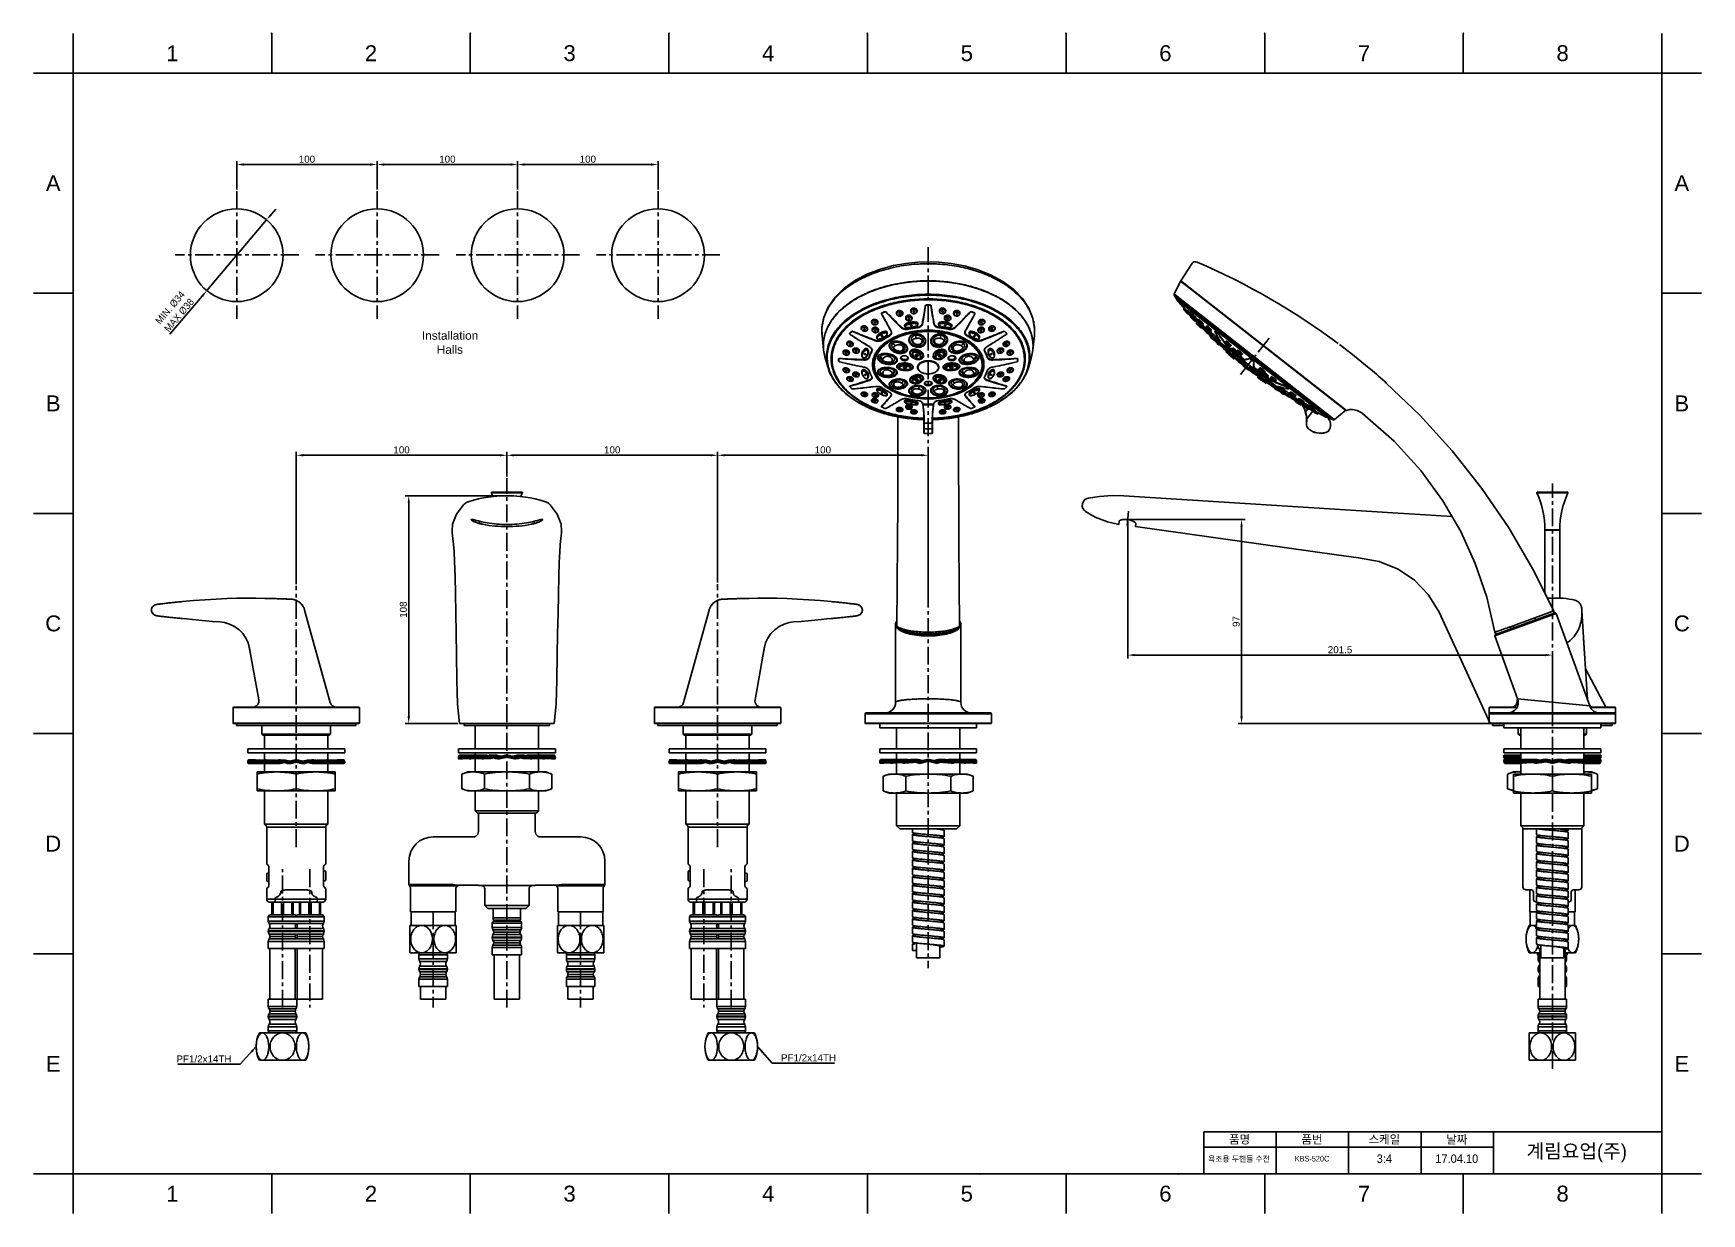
# Model space of a CAD drawing. Header units: millimetres. Extents: x 601 to 1195, y -13 to 407.
import ezdxf

# ---------------------------------------------------------------- set-up
doc = ezdxf.new("R2010")
doc.units = ezdxf.units.MM
doc.header["$LTSCALE"] = 0.1
doc.linetypes.add('CENTERX2', pattern=[101.6, 63.5, -12.7, 12.7, -12.7])
for name, color, linetype in [('CENTER', 1, 'CENTERX2'), ('DIM', 3, 'Continuous'), ('FORM', 7, 'Continuous'), ('TEXT', 2, 'Continuous')]:
    doc.layers.add(name, color=color, linetype=linetype)
doc.styles.get("Standard").update_dxf_attribs({"font": 'arial.ttf'})
doc.dimstyles.new('ISO-25', dxfattribs={"dimtxt": 2.5, "dimasz": 2.5, "dimexe": 1.25, "dimexo": 0.625, "dimtad": 1, "dimlfac": 1.333333, "dimtxsty": 'Standard', "dimcen": 2.5, "dimadec": 0, "dimazin": 0, "dimtfac": 1, "dimtmove": 0, "dimatfit": 3, "dimfxl": 0, "dimarcsym": 0})

msp = doc.modelspace()

# ---------------------------------------------------------------- texts
at = {"char_height": 5.6566, "attachment_point": 5}
for s, width, insert in [('1', 50, (650.5638, 399.657)), ('2', 50, (721.2708, 399.657)), ('3', 50, (791.9779, 399.657)), ('4', 50, (862.685, 399.657)), ('5', 50, (933.392, 399.657)), ('6', 50, (1004.0991, 399.657)), ('7', 50, (1074.8062, 399.657)), ('8', 50, (1145.5132, 399.657)), ('A', 10, (608.1395, 353.4146)), ('A', 10, (1187.9375, 353.4146)), ('B', 10, (608.1395, 275.0711)), ('B', 10, (1187.9375, 275.0711)), ('C', 10, (608.1395, 196.7277)), ('C', 10, (1187.9375, 196.7277)), ('D', 10, (608.1395, 118.3843)), ('D', 10, (1187.9375, 118.3843)), ('E', 10, (608.1395, 40.0408)), ('E', 10, (1187.9375, 40.0408)), ('1', 50, (650.5638, -6.2016)), ('2', 50, (721.2708, -6.2016)), ('3', 50, (791.9779, -6.2016)), ('4', 50, (862.685, -6.2016)), ('5', 50, (933.392, -6.2016)), ('6', 50, (1004.0991, -6.2016)), ('7', 50, (1074.8062, -6.2016)), ('8', 50, (1145.5132, -6.2016))]:
    msp.add_mtext_dynamic_manual_height_columns(s, width=width, gutter_width=12.5, heights=[0], dxfattribs=dict(at, insert=insert))
at = {"layer": 'DIM', "char_height": 2.5}
for insert, attachment_point in [((671.6126, 40.4878), 9), ((867.2371, 40.904), 7)]:
    msp.add_mtext('PF1/2x14TH', dxfattribs=dict(at, insert=insert, attachment_point=attachment_point))
at = {"layer": 'TEXT', "insert": (734.3892, 300.7042), "char_height": 3, "attachment_point": 1}
msp.add_mtext_dynamic_manual_height_columns('{\\W4.31902; }Installation\\P{\\W8.8445; }Halls', width=29.414829, gutter_width=12.5, heights=[0], dxfattribs=at)
at = {"layer": 'TEXT', "linetype": 'CENTERX2', "attachment_point": 5}
for s, insert, char_height in [('{\\fHYGothic-Medium|b0|i0|c129|p18;품명}', (1030.519, 12.9738), 3), ('{\\fHYGothic-Medium|b0|i0|c129|p18;품번}', (1056.2887, 12.9738), 3), ('{\\fHYGothic-Medium|b0|i0|c129|p18;스케일}', (1082.0585, 12.9738), 3), ('{\\fHYGothic-Medium|b0|i0|c129|p18;날짜}', (1107.8282, 12.9738), 3), ('{\\fHYGothic-Medium|b0|i0|c129|p18;계림요업(주)}', (1150.5411, 8.1987), 5), ('{\\fHYGothic-Medium|b0|i0|c129|p18;욕조용 두핸들 수전}', (1030.2854, 6.0875), 2), ('{\\fHYGothic-Medium|b0|i0|c129|p18;KBS-520C}', (1056.2887, 6.2713), 2), ('{\\fHYGothic-Medium|b0|i0|c129|p18;3:4}', (1082.0585, 6.2628), 3), ('{\\fHYGothic-Medium|b0|i0|c129|p18;17.04.10}', (1107.8282, 6.2628), 3)]:
    msp.add_mtext_dynamic_manual_height_columns(s, width=60, gutter_width=12.5, heights=[0], dxfattribs=dict(at, insert=insert, char_height=char_height))

# ---------------------------------------------------------------- blocks, each defined once
blk = doc.blocks.new('*D4')
at = {"layer": 'Defpoints', "color": 0}
for p in [(684.11, 340.39), (662.82, 315.18)]:
    blk.add_point(p, dxfattribs=at)
at = {"layer": 'DIM', "color": 0, "lineweight": -2}
for p, q in [((684.11, 340.39), (662.82, 315.18)), ((685.73, 342.3), (687.34, 344.21)), ((649.71, 299.65), (661.21, 313.27))]:
    blk.add_line(p, q, dxfattribs=at)
at = {"layer": 'DIM', "color": 0}
for points in [[(685.41, 342.57), (686.05, 342.03), (684.11, 340.39)], [(660.89, 313.54), (661.53, 313), (662.82, 315.18)]]:
    blk.add_solid(points, dxfattribs=at)
at = {"layer": 'DIM', "color": 0, "insert": (651.38, 307.78), "char_height": 2.5, "attachment_point": 5, "rotation": 49.81913}
blk.add_mtext('{\\fMS PGothic|b0|i0|c129|p34;MIN. %%C34\\PMAX %%C38}', dxfattribs=at)
blk = doc.blocks.new('*D5')
at = {"layer": 'Defpoints', "color": 0}
for p in [(723.47, 360.06), (673.47, 350.57), (723.47, 350.57)]:
    blk.add_point(p, dxfattribs=at)
at = {"layer": 'DIM', "color": 0, "lineweight": -2}
for p, q in [((673.47, 351.2), (673.47, 361.31)), ((675.97, 360.06), (720.97, 360.06)), ((723.47, 351.2), (723.47, 361.31))]:
    blk.add_line(p, q, dxfattribs=at)
at = {"layer": 'DIM', "color": 0}
for points in [[(675.97, 360.48), (675.97, 359.64), (673.47, 360.06)], [(720.97, 360.48), (720.97, 359.64), (723.47, 360.06)]]:
    blk.add_solid(points, dxfattribs=at)
at = {"layer": 'DIM', "color": 0, "insert": (698.47, 361.96), "char_height": 2.5, "attachment_point": 5}
blk.add_mtext('100', dxfattribs=at)
blk = doc.blocks.new('*D2')
at = {"layer": 'Defpoints', "color": 0}
for p in [(773.47, 360.06), (723.47, 350.57), (773.47, 350.57)]:
    blk.add_point(p, dxfattribs=at)
at = {"layer": 'DIM', "color": 0, "lineweight": -2}
for p, q in [((723.47, 351.2), (723.47, 361.31)), ((725.97, 360.06), (770.97, 360.06)), ((773.47, 351.2), (773.47, 361.31))]:
    blk.add_line(p, q, dxfattribs=at)
at = {"layer": 'DIM', "color": 0}
for points in [[(725.97, 360.48), (725.97, 359.64), (723.47, 360.06)], [(770.97, 360.48), (770.97, 359.64), (773.47, 360.06)]]:
    blk.add_solid(points, dxfattribs=at)
at = {"layer": 'DIM', "color": 0, "insert": (748.47, 361.96), "char_height": 2.5, "attachment_point": 5}
blk.add_mtext('100', dxfattribs=at)
blk = doc.blocks.new('*D3')
at = {"layer": 'Defpoints', "color": 0}
for p in [(823.47, 360.06), (773.47, 350.57), (823.47, 350.57)]:
    blk.add_point(p, dxfattribs=at)
at = {"layer": 'DIM', "color": 0, "lineweight": -2}
for p, q in [((773.47, 351.2), (773.47, 361.31)), ((775.97, 360.06), (820.97, 360.06)), ((823.47, 351.2), (823.47, 361.31))]:
    blk.add_line(p, q, dxfattribs=at)
at = {"layer": 'DIM', "color": 0}
for points in [[(775.97, 360.48), (775.97, 359.64), (773.47, 360.06)], [(820.97, 360.48), (820.97, 359.64), (823.47, 360.06)]]:
    blk.add_solid(points, dxfattribs=at)
at = {"layer": 'DIM', "color": 0, "insert": (798.47, 361.96), "char_height": 2.5, "attachment_point": 5}
blk.add_mtext('100', dxfattribs=at)
blk = doc.blocks.new('*D6')
at = {"layer": 'Defpoints', "color": 0}
for p in [(694.65, 256.59), (769.65, 248.43), (694.65, 210.1)]:
    blk.add_point(p, dxfattribs=at)
at = {"layer": 'DIM', "color": 0, "lineweight": -2}
for p, q in [((694.65, 210.73), (694.65, 257.84)), ((767.15, 256.59), (697.15, 256.59)), ((769.65, 249.05), (769.65, 257.84))]:
    blk.add_line(p, q, dxfattribs=at)
at = {"layer": 'DIM', "color": 0}
for points in [[(697.15, 257.01), (697.15, 256.18), (694.65, 256.59)], [(767.15, 257.01), (767.15, 256.18), (769.65, 256.59)]]:
    blk.add_solid(points, dxfattribs=at)
at = {"layer": 'DIM', "color": 0, "insert": (732.15, 258.5), "char_height": 2.5, "attachment_point": 5}
blk.add_mtext('100', dxfattribs=at)
blk = doc.blocks.new('*D7')
at = {"layer": 'Defpoints', "color": 0}
for p in [(844.65, 256.59), (769.65, 248.43), (844.65, 210.67)]:
    blk.add_point(p, dxfattribs=at)
at = {"layer": 'DIM', "color": 0, "lineweight": -2}
for p, q in [((769.65, 249.05), (769.65, 257.84)), ((772.15, 256.59), (842.15, 256.59)), ((844.65, 211.29), (844.65, 257.84))]:
    blk.add_line(p, q, dxfattribs=at)
at = {"layer": 'DIM', "color": 0}
for points in [[(772.15, 257.01), (772.15, 256.18), (769.65, 256.59)], [(842.15, 257.01), (842.15, 256.18), (844.65, 256.59)]]:
    blk.add_solid(points, dxfattribs=at)
at = {"layer": 'DIM', "color": 0, "insert": (807.15, 258.5), "char_height": 2.5, "attachment_point": 5}
blk.add_mtext('100', dxfattribs=at)
blk = doc.blocks.new('*D8')
at = {"layer": 'Defpoints', "color": 0}
for p in [(919.65, 256.59), (844.65, 210.67), (919.65, 202.38)]:
    blk.add_point(p, dxfattribs=at)
at = {"layer": 'DIM', "color": 0, "lineweight": -2}
for p, q in [((844.65, 211.29), (844.65, 257.84)), ((847.15, 256.59), (917.15, 256.59)), ((919.65, 203), (919.65, 257.84))]:
    blk.add_line(p, q, dxfattribs=at)
at = {"layer": 'DIM', "color": 0}
for points in [[(847.15, 257.01), (847.15, 256.18), (844.65, 256.59)], [(917.15, 257.01), (917.15, 256.18), (919.65, 256.59)]]:
    blk.add_solid(points, dxfattribs=at)
at = {"layer": 'DIM', "color": 0, "insert": (882.15, 258.5), "char_height": 2.5, "attachment_point": 5}
blk.add_mtext('100', dxfattribs=at)
blk = doc.blocks.new('*D9')
at = {"layer": 'Defpoints', "color": 0}
for p in [(734.71, 242.18), (769.63, 242.18), (752.77, 161.15)]:
    blk.add_point(p, dxfattribs=at)
at = {"layer": 'DIM', "color": 0, "lineweight": -2}
for p, q in [((769, 242.18), (733.46, 242.18)), ((734.71, 163.65), (734.71, 239.68)), ((752.15, 161.15), (733.46, 161.15))]:
    blk.add_line(p, q, dxfattribs=at)
at = {"layer": 'DIM', "color": 0}
for points in [[(734.3, 239.68), (735.13, 239.68), (734.71, 242.18)], [(734.3, 163.65), (735.13, 163.65), (734.71, 161.15)]]:
    blk.add_solid(points, dxfattribs=at)
at = {"layer": 'DIM', "color": 0, "insert": (732.81, 201.66), "char_height": 2.5, "attachment_point": 5, "rotation": 90}
blk.add_mtext('108', dxfattribs=at)
blk = doc.blocks.new('*D10')
at = {"layer": 'Defpoints', "color": 0}
for p in [(990.69, 233.7), (1031.2, 161.15), (1141.86, 161.15)]:
    blk.add_point(p, dxfattribs=at)
at = {"layer": 'DIM', "color": 0, "lineweight": -2}
for p, q in [((991.32, 233.7), (1032.45, 233.7)), ((1031.2, 231.2), (1031.2, 163.65)), ((1141.24, 161.15), (1029.95, 161.15))]:
    blk.add_line(p, q, dxfattribs=at)
at = {"layer": 'DIM', "color": 0}
for points in [[(1030.79, 231.2), (1031.62, 231.2), (1031.2, 233.7)], [(1030.79, 163.65), (1031.62, 163.65), (1031.2, 161.15)]]:
    blk.add_solid(points, dxfattribs=at)
at = {"layer": 'DIM', "color": 0, "insert": (1029.3, 197.43), "char_height": 2.5, "attachment_point": 5, "rotation": 90}
blk.add_mtext('97', dxfattribs=at)
blk = doc.blocks.new('*D11')
at = {"layer": 'Defpoints', "color": 0}
for p in [(990.69, 233.7), (1141.86, 185.49), (1141.86, 161.15)]:
    blk.add_point(p, dxfattribs=at)
at = {"layer": 'DIM', "color": 0, "lineweight": -2}
for p, q in [((990.69, 233.08), (990.69, 184.24)), ((993.19, 185.49), (1139.36, 185.49)), ((1141.86, 161.78), (1141.86, 186.74))]:
    blk.add_line(p, q, dxfattribs=at)
at = {"layer": 'DIM', "color": 0}
for points in [[(993.19, 185.91), (993.19, 185.07), (990.69, 185.49)], [(1139.36, 185.91), (1139.36, 185.07), (1141.86, 185.49)]]:
    blk.add_solid(points, dxfattribs=at)
at = {"layer": 'DIM', "color": 0, "insert": (1066.28, 187.39), "char_height": 2.5, "attachment_point": 5}
blk.add_mtext('201.5', dxfattribs=at)

# ---------------------------------------------------------------- dimensions: what is measured, and where the dimension line sits
at = {"layer": 'DIM'}
for base, p1, p2, text, picture, middle in [((723.4679, 360.06), (673.4679, 350.573), (723.4679, 350.573), '100', '*D5', (698.4679, 361.9614)), ((773.4679, 360.06), (723.4679, 350.573), (773.4679, 350.573), '100', '*D2', (748.4679, 361.9614)), ((823.4679, 360.06), (773.4679, 350.573), (823.4679, 350.573), '100', '*D3', (798.4679, 361.9614)), ((1141.8645, 185.49), (990.6917, 233.7017), (1141.8645, 161.1533), '201.5', '*D11', (1066.2781, 187.3915))]:
    dim = msp.add_linear_dim(base=base, p1=p1, p2=p2, text=text, dimstyle='ISO-25', dxfattribs=at)
    dim.commit()
    dim.dimension.update_dxf_attribs({"geometry": picture, "text_midpoint": middle})
dim = msp.add_diameter_dim_2p(p1=(684.1138, 340.3917), p2=(662.8221, 315.1794), text='{\\fMS PGothic|b0|i0|c129|p34;MIN. %%C34\\PMAX %%C38}', dimstyle='ISO-25', dxfattribs=at)
dim.commit()
dim.dimension.update_dxf_attribs({"geometry": '*D4', "text_midpoint": (654.4101, 305.2184), "dimtype": 163})
for base, p1, p2, picture, middle in [((694.6517, 256.5946), (769.6517, 248.4283), (694.6517, 210.1006), '*D6', (732.1517, 258.4961)), ((844.6517, 256.5946), (769.6517, 248.4283), (844.6517, 210.6676), '*D7', (807.1517, 258.4961)), ((919.6517, 256.5946), (844.6517, 210.6676), (919.6517, 202.3754), '*D8', (882.1517, 258.4961))]:
    dim = msp.add_linear_dim(base=base, p1=p1, p2=p2, dimstyle='ISO-25', dxfattribs=at)
    dim.commit()
    dim.dimension.update_dxf_attribs({"geometry": picture, "text_midpoint": middle})
for base, p1, p2, text, picture, middle in [((734.7133, 242.1753), (752.7711, 161.1533), (769.627, 242.1753), '108', '*D9', (732.8118, 201.6643)), ((1031.2046, 161.1533), (990.6917, 233.7017), (1141.8645, 161.1533), '97', '*D10', (1029.3032, 197.4275))]:
    dim = msp.add_linear_dim(base=base, p1=p1, p2=p2, angle=90, text=text, dimstyle='ISO-25', dxfattribs=at)
    dim.commit()
    dim.dimension.update_dxf_attribs({"geometry": picture, "text_midpoint": middle})

# ---------------------------------------------------------------- linework, layer by layer
for p, q in [((615.2102, 392.5863), (615.2102, 406.7277)), ((685.9173, 392.5863), (685.9173, 406.7277)), ((756.6244, 392.5863), (756.6244, 406.7277)), ((827.3314, 392.5863), (827.3314, 406.7277)), ((898.0385, 392.5863), (898.0385, 406.7277)), ((968.7456, 392.5863), (968.7456, 406.7277)), ((1039.4526, 392.5863), (1039.4526, 406.7277)), ((1110.1597, 392.5863), (1110.1597, 406.7277)), ((1180.8668, 392.5863), (1180.8668, 406.7277)), ((615.2102, 392.5863), (601.0688, 392.5863)), ((1180.8668, 392.5863), (615.2102, 392.5863)), ((615.2102, 392.5863), (615.2102, 0.8691)), ((1180.8668, 0.8691), (1180.8668, 392.5863)), ((1180.8668, 392.5863), (1195.0082, 392.5863)), ((919.6517, 325.4504), (919.6517, 324.768)), ((1009.5555, 318.6809), (1013.5131, 324.768)), ((1009.4805, 318.5656), (1007.2497, 313.8917)), ((1009.4805, 318.5656), (1009.7544, 318.3516)), ((1009.9331, 318.3858), (1009.5555, 318.6809)), ((1009.7544, 318.3516), (1011.9147, 316.6638)), ((1011.8993, 316.8496), (1009.9331, 318.3858)), ((1067.4355, 273.4601), (1011.8993, 316.8496)), ((1011.9147, 316.6638), (1068.2479, 272.6515)), ((615.2102, 314.2429), (601.0688, 314.2429)), ((1007.5154, 313.6841), (1007.2497, 313.8917)), ((1063.9472, 269.2558), (1007.2641, 313.5415)), ((1007.2641, 313.5415), (1008.0281, 312.2288)), ((1064.1117, 269.4663), (1007.5154, 313.6841)), ((1008.2817, 312.0306), (1008.0281, 312.2288)), ((1008.0281, 312.2288), (1008.0654, 312.186)), ((1008.0654, 312.186), (1008.3186, 311.9882)), ((1008.2427, 312.0475), (1008.1801, 311.9675)), ((1008.1801, 311.9675), (1008.2427, 312.0475)), ((1008.1801, 311.9675), (1008.4317, 311.7709)), ((1008.1813, 311.9199), (1062.093, 269.7994)), ((1008.1813, 311.9199), (1009.7566, 310.1174)), ((1062.1848, 269.9169), (1008.2817, 312.0306)), ((1008.3186, 311.9882), (1062.1782, 269.9085)), ((1008.4317, 311.7709), (1061.9467, 269.9604)), ((1009.7642, 310.1107), (1009.7612, 310.1138)), ((1009.7888, 310.0837), (1009.7642, 310.1107)), ((1009.7659, 310.0892), (1009.7705, 310.0855)), ((1009.7727, 310.0832), (1009.7705, 310.0855)), ((1009.7746, 310.0615), (1009.7793, 310.0579)), ((1009.9451, 309.8873), (1009.9053, 309.9328)), ((1009.9413, 309.8696), (1009.976, 309.8289)), ((1009.9938, 309.8545), (1009.9447, 309.9096)), ((1009.9852, 309.8414), (1009.9451, 309.8873)), ((1010.8762, 308.9737), (1010.64, 308.6714)), ((1180.8668, 314.2429), (1195.0082, 314.2429)), ((899.5172, 304.2522), (899.5172, 303.9519)), ((899.5172, 303.9519), (899.5172, 303.9506)), ((900.3129, 303.0598), (900.0855, 303.1539)), ((901.7672, 304.0593), (901.7672, 303.7631)), ((901.7672, 303.7631), (901.7672, 303.7641)), ((903.0136, 306.945), (903.021, 306.9309)), ((903.0399, 306.941), (903.047, 306.9276)), ((903.2992, 306.4569), (903.2993, 306.4568)), ((903.7962, 305.5051), (903.8065, 305.4866)), ((903.8216, 305.4929), (903.8117, 305.511)), ((903.8131, 305.5142), (903.8274, 305.4882)), ((908.3537, 307.3485), (908.3537, 307.0489)), ((908.3537, 307.0489), (908.3537, 307.0487)), ((908.6093, 306.4725), (908.5134, 306.5843)), ((910.6037, 307.2449), (910.6037, 306.9479)), ((910.6037, 306.9479), (910.6037, 306.948)), ((911.2651, 302.5389), (911.2651, 302.9313)), ((911.6356, 305.6519), (911.6356, 305.3068)), ((911.6356, 305.3067), (911.6356, 305.3065)), ((911.8899, 304.742), (911.7964, 304.8483)), ((913.4249, 308.1592), (913.4249, 307.8603)), ((913.4249, 307.8602), (913.4249, 307.8601)), ((913.6828, 307.2828), (913.5849, 307.3951)), ((913.8856, 305.5819), (913.8856, 305.2386)), ((913.8856, 305.2386), (913.8856, 305.2387)), ((915.6749, 308.1072), (915.6749, 307.8096)), ((915.9944, 303.0858), (915.9223, 302.9302)), ((916.003, 303.5466), (915.9886, 303.6275)), ((916.0031, 303.1639), (915.9944, 303.0858)), ((916.0031, 303.5466), (916.0031, 303.1605)), ((916.0031, 303.1605), (916.0031, 303.1638)), ((917.6124, 303.3897), (917.6124, 303.4843)), ((921.6909, 303.3897), (921.6909, 303.4843)), ((923.3002, 303.1605), (923.3002, 303.5465)), ((923.3076, 303.0917), (923.3002, 303.1637)), ((923.3002, 303.1637), (923.3002, 303.1605)), ((923.3148, 303.6275), (923.3003, 303.5465)), ((923.3748, 302.9394), (923.3076, 303.0917)), ((923.6285, 308.1071), (923.6285, 307.8096)), ((923.6285, 308.1071), (923.6285, 307.8096)), ((925.4177, 305.5817), (925.4177, 305.2386)), ((925.4177, 305.5817), (925.4177, 305.2386)), ((925.4443, 305.0486), (925.4177, 305.2384)), ((925.8785, 307.8601), (925.8651, 307.7221)), ((925.8785, 308.1593), (925.8785, 307.8603)), ((925.8785, 308.1593), (925.8785, 307.8603)), ((927.6677, 305.3066), (927.6564, 305.1816)), ((927.6677, 305.652), (927.6677, 305.3068)), ((927.6677, 305.652), (927.6677, 305.3068)), ((928.0382, 302.9313), (928.0382, 302.5389)), ((928.6996, 307.2446), (928.6996, 306.9479)), ((928.6996, 307.2446), (928.6996, 306.9479)), ((928.7266, 306.7544), (928.6996, 306.9476)), ((930.9496, 307.0488), (930.9381, 306.9217)), ((930.9496, 307.3487), (930.9496, 307.0489)), ((930.9496, 307.3487), (930.9496, 307.0489)), ((935.4759, 305.4882), (935.4903, 305.5142)), ((935.4916, 305.511), (935.4817, 305.4929)), ((935.4924, 305.4788), (935.5071, 305.505)), ((936.0039, 306.4565), (936.004, 306.4567)), ((936.2563, 306.9276), (936.2634, 306.941)), ((936.2823, 306.9309), (936.2897, 306.9449)), ((937.5361, 304.0589), (937.5361, 303.7638)), ((937.5361, 303.7635), (937.5361, 303.7628)), ((939.6266, 303.494), (939.5107, 303.362)), ((939.7016, 303.6152), (939.6265, 303.4939)), ((939.7861, 304.2525), (939.7861, 303.9511)), ((939.7861, 303.9521), (939.7861, 303.9526)), ((1011.3297, 307.656), (1011.2262, 307.7738)), ((1011.4016, 307.5749), (1011.3297, 307.656)), ((1011.4709, 307.4973), (1011.4016, 307.5749)), ((1011.9415, 308.1303), (1011.7055, 307.8282)), ((1011.8284, 307.9822), (1011.8071, 308.0057)), ((1012.2082, 306.9897), (1012.1066, 307.1075)), ((1012.1874, 306.9974), (1012.1255, 306.9506)), ((1012.3166, 306.8669), (1012.2082, 306.9897)), ((1012.3335, 306.8479), (1012.3166, 306.8669)), ((1012.431, 306.7399), (1012.3335, 306.8479)), ((1012.3337, 306.848), (1012.343, 306.8377)), ((1012.5265, 306.6361), (1012.431, 306.7399)), ((1012.8509, 307.6679), (1012.8503, 307.6727)), ((1012.8508, 307.6646), (1012.8509, 307.6679)), ((1013.3691, 307.295), (1012.8863, 307.6722)), ((1013.3756, 307.2689), (1012.8932, 307.6458)), ((1012.8996, 307.62), (1013.3816, 307.2434)), ((1012.9357, 307.5165), (1012.9339, 307.5184)), ((1013.0536, 306.1333), (1013.0211, 306.0916)), ((1013.4942, 306.4631), (1013.2643, 306.1688)), ((1013.5179, 305.3062), (1013.4418, 305.3911)), ((1013.5113, 306.7802), (1013.4989, 306.7958)), ((1013.6594, 306.5929), (1013.5113, 306.7802)), ((1013.5984, 305.2173), (1013.5179, 305.3062)), ((1013.6718, 305.1371), (1013.5984, 305.2173)), ((1013.7361, 305.0674), (1013.6718, 305.1371)), ((1013.6766, 306.9377), (1013.6901, 306.9214)), ((1013.8169, 304.9807), (1013.7361, 305.0674)), ((1013.8943, 304.8985), (1013.8169, 304.9807)), ((1014.8628, 304.7943), (1014.5968, 304.4539)), ((1014.6801, 304.5619), (1014.6951, 304.5458)), ((1014.7033, 304.5909), (1014.7217, 304.5712)), ((1014.7164, 305.2818), (1014.709, 305.2908)), ((1014.7863, 304.638), (1014.7608, 304.6643)), ((1014.8126, 304.6637), (1014.7837, 304.6936)), ((1015.1946, 303.6416), (1015.5037, 304.0372)), ((1015.3555, 303.8976), (1015.3766, 303.8753)), ((1015.4705, 303.1186), (1015.4778, 303.1109)), ((1015.4771, 303.1116), (1015.4778, 303.1109)), ((1015.4778, 303.1109), (1015.4859, 303.1023)), ((1015.6466, 304.6099), (1015.6756, 304.5764)), ((1015.6765, 304.6366), (1015.6854, 304.6263)), ((1015.7243, 304.6786), (1015.6802, 304.7275)), ((1015.9417, 304.9636), (1015.7068, 304.6629)), ((1015.9857, 304.0364), (1015.9725, 304.0523)), ((1016.2396, 303.748), (1016.1199, 303.8801)), ((1016.3613, 303.6193), (1016.2396, 303.748)), ((1016.4816, 303.4975), (1016.3613, 303.6193)), ((1016.5969, 303.3857), (1016.4816, 303.4975)), ((1016.7043, 303.2865), (1016.5969, 303.3857)), ((1017.0425, 303.0233), (1017.1433, 302.9107)), ((1017.1232, 302.993), (1017.1739, 302.9363)), ((1017.2267, 302.9806), (1017.2115, 302.9969)), ((1017.3034, 303.0519), (1017.3034, 303.0519)), ((1017.5346, 303.3478), (1017.3035, 303.052)), ((881.8553, 299.1878), (882.4135, 294.1406)), ((891.8332, 299.6111), (891.8442, 299.6039)), ((895.8049, 301.9855), (895.8049, 301.6839)), ((896.5201, 300.8264), (896.3724, 300.894)), ((898.0549, 301.755), (898.0549, 301.4591)), ((898.0549, 301.4591), (898.0549, 301.4595)), ((899.6999, 301.4696), (899.6999, 301.1234)), ((900.4151, 300.2786), (900.2697, 300.3424)), ((900.7881, 297.4095), (900.7881, 297.5041)), ((901.3451, 298.366), (901.3451, 298.7627)), ((901.4624, 298.0657), (901.3838, 298.1794)), ((901.5015, 298.0311), (901.4624, 298.0657)), ((901.5015, 298.0311), (901.5015, 298.031)), ((901.9499, 301.2791), (901.9499, 300.937)), ((901.9499, 300.937), (901.9499, 300.9374)), ((903.3782, 297.5954), (903.3782, 297.7163)), ((905.0778, 300.3027), (905.0778, 299.9213)), ((905.0778, 299.921), (905.0778, 299.9213)), ((905.7929, 299.082), (905.7929, 299.2029)), ((906.3628, 300.9377), (906.3475, 300.9645)), ((906.408, 300.8586), (906.3628, 300.9377)), ((906.3817, 300.9482), (906.3769, 300.9566)), ((906.4269, 300.8691), (906.3817, 300.9482)), ((906.5032, 300.6583), (906.408, 300.8586)), ((906.4374, 300.8508), (906.4269, 300.8691)), ((906.5784, 300.345), (906.5032, 300.6583)), ((906.5841, 300.2316), (906.5784, 300.345)), ((906.5841, 300.2316), (906.5841, 300.234)), ((909.9381, 302.1237), (909.9381, 302.2183)), ((911.2651, 302.5409), (911.2651, 302.5389)), ((911.2835, 302.4344), (911.2836, 302.434)), ((912.4878, 301.4617), (912.4878, 301.5826)), ((912.9244, 297.9564), (912.9157, 297.7808)), ((912.9157, 297.7826), (912.9157, 297.7808)), ((915.7863, 302.0058), (915.7863, 302.1268)), ((918.623, 297.245), (918.623, 297.2464)), ((919.6438, 301.0593), (919.6588, 301.0593)), ((920.7325, 297.676), (920.6803, 297.2469)), ((920.6803, 297.2469), (920.6803, 297.245)), ((923.517, 302.0058), (923.517, 302.1267)), ((924.912, 299.6148), (924.4219, 299.7374)), ((926.3876, 297.7789), (926.3876, 297.7826)), ((926.8155, 301.4617), (926.8155, 301.5826)), ((928.0197, 302.434), (928.0031, 302.3962)), ((928.0198, 302.4343), (928.0197, 302.434)), ((928.0382, 302.5389), (928.0382, 302.5411)), ((929.3652, 302.1237), (929.3652, 302.2183)), ((932.7253, 300.3484), (932.7193, 300.2321)), ((932.7193, 300.2343), (932.7193, 300.2321)), ((932.8026, 300.6649), (932.7253, 300.3484)), ((932.8953, 300.8586), (932.8026, 300.6649)), ((932.881, 300.8772), (932.8659, 300.8508)), ((932.9216, 300.9482), (932.881, 300.8772)), ((932.9453, 300.946), (932.8953, 300.8586)), ((932.9264, 300.9565), (932.9216, 300.9482)), ((932.9559, 300.9645), (932.9453, 300.946)), ((933.5104, 299.082), (933.5104, 299.2029)), ((934.2255, 299.9213), (934.2255, 300.3027)), ((934.2255, 299.9213), (934.2255, 299.9207)), ((935.9251, 297.5953), (935.9251, 297.7162)), ((937.3534, 301.2787), (937.3534, 300.9377)), ((937.3534, 300.9368), (937.3534, 300.9367)), ((937.8018, 298.031), (937.8018, 298.031)), ((937.9583, 298.3661), (937.9276, 298.1981)), ((937.9583, 298.7626), (937.9583, 298.366)), ((937.9583, 298.366), (937.9583, 298.3661)), ((938.5153, 297.4094), (938.5153, 297.5041)), ((939.4427, 300.674), (939.3322, 300.5505)), ((939.5165, 300.7895), (939.4425, 300.6738)), ((939.6034, 301.4699), (939.6034, 301.1226)), ((939.6034, 301.1235), (939.6034, 301.124)), ((941.2485, 301.7545), (941.2485, 301.4597)), ((941.2485, 301.459), (941.2485, 301.4589)), ((943.3385, 301.2331), (943.2277, 301.107)), ((943.4173, 301.3602), (943.3383, 301.233)), ((943.4985, 301.9858), (943.4985, 301.6839)), ((943.4985, 301.685), (943.4985, 301.6858)), ((947.4592, 299.6038), (947.4702, 299.6111)), ((956.8899, 294.1405), (957.4467, 299.1748)), ((957.4468, 299.1753), (957.449, 299.1959)), ((1015.7025, 302.8777), (1015.7187, 302.8613)), ((1015.8863, 302.6934), (1015.7869, 302.7924)), ((1016.3119, 302.29), (1016.2359, 302.3591)), ((1016.3818, 302.2283), (1016.3119, 302.29)), ((1017.1764, 302.3974), (1016.899, 302.0424)), ((1017.2009, 301.97), (1017.2171, 301.9569)), ((1017.2148, 302.0058), (1017.3093, 302.1267)), ((1017.2148, 302.0058), (1017.9113, 301.4617)), ((1017.2171, 301.9569), (1017.9125, 301.4136)), ((1017.5057, 302.0205), (1017.3067, 302.176)), ((1017.6361, 301.8714), (1017.3093, 302.1267)), ((1017.4499, 302.0836), (1017.4021, 302.1373)), ((1017.4499, 302.0836), (1017.4487, 302.0848)), ((1017.4701, 302.0609), (1017.4499, 302.0836)), ((1017.6451, 302.3537), (1017.6903, 302.3039)), ((1017.8783, 301.582), (1017.8051, 301.6722)), ((1017.9357, 301.5079), (1017.8783, 301.582)), ((1017.9113, 301.4617), (1017.9413, 301.5002)), ((1017.9777, 301.4499), (1017.9357, 301.5079)), ((1018.1825, 300.9532), (1017.9899, 301.1038)), ((1019.5874, 299.8556), (1018.1825, 300.9532)), ((1018.2972, 301.6979), (1018.456, 301.5254)), ((1018.3943, 301.7401), (1018.3713, 301.7643)), ((1018.6332, 302.0819), (1018.4254, 301.816)), ((1018.4702, 300.6211), (1020.3474, 299.1546)), ((1018.5216, 300.6868), (1019.5867, 299.8547)), ((1018.8523, 302.6592), (1018.6177, 302.359)), ((1018.7154, 301.1974), (1018.7018, 301.213)), ((1018.71, 301.1923), (1018.7682, 301.1295)), ((1018.7682, 301.1295), (1018.8724, 301.0175)), ((1018.8666, 301.7552), (1018.7724, 301.8729)), ((1018.9757, 300.9164), (1018.8529, 301.0452)), ((1018.8923, 301.7245), (1018.8666, 301.7552)), ((1018.8724, 301.0175), (1019.0279, 300.8508)), ((1019.1004, 300.7911), (1018.9757, 300.9164)), ((1019.0279, 300.8508), (1019.0369, 300.8412)), ((1019.208, 301.3813), (1019.0653, 301.5301)), ((1019.2233, 300.6727), (1019.1004, 300.7911)), ((1019.1414, 300.7303), (1019.1613, 300.7094)), ((1019.3519, 301.2399), (1019.208, 301.3813)), ((1019.3411, 300.5641), (1019.2233, 300.6727)), ((1019.334, 300.1479), (1019.316, 300.2123)), ((1019.3655, 300.0953), (1019.334, 300.1479)), ((1019.4506, 300.4678), (1019.3411, 300.5641)), ((1019.349, 300.3259), (1019.4562, 300.4632)), ((1019.4054, 300.0444), (1019.3655, 300.0953)), ((1019.4027, 299.7922), (1019.3984, 299.7951)), ((1019.4054, 300.0444), (1019.4054, 300.0443)), ((1019.4054, 300.0443), (1019.4153, 300.0346)), ((1019.4386, 300.478), (1019.4545, 300.4618)), ((1019.5495, 300.3855), (1019.4506, 300.4678)), ((1019.6151, 299.6172), (1019.5279, 299.692)), ((1020.3201, 300.5865), (1020.0528, 300.2444)), ((1020.0528, 300.2443), (1020.0528, 300.2443)), ((1020.243, 300.7847), (1020.2432, 300.7849)), ((1020.4747, 301.0811), (1020.2437, 300.7855)), ((1020.457, 298.1908), (1020.4196, 298.229)), ((1020.6531, 298.8952), (1020.584, 298.9529)), ((1020.7225, 298.8378), (1020.6531, 298.8952)), ((1020.8854, 299.0173), (1020.8729, 299.0276)), ((1021.3544, 298.0158), (1021.1238, 298.2325)), ((1021.718, 298.0837), (1028.0567, 293.1314)), ((1021.7406, 300.6769), (1021.7431, 300.6719)), ((1021.7431, 300.6783), (1021.7432, 300.6793)), ((1021.7431, 300.6696), (1021.7431, 300.6785)), ((1021.7542, 300.6311), (1021.7431, 300.6696)), ((1021.7625, 300.6202), (1021.7542, 300.6311)), ((1021.7542, 300.6311), (1021.7542, 300.6311)), ((1021.7598, 300.6188), (1021.7542, 300.6311)), ((1022.0529, 297.3548), (1021.7582, 297.6343)), ((1021.7845, 300.5648), (1021.7598, 300.6188)), ((1021.7924, 300.5476), (1021.7845, 300.5648)), ((1021.8002, 300.5309), (1021.7924, 300.5476)), ((1021.9066, 300.5829), (1022.7415, 299.9306)), ((1022.7425, 299.9507), (1021.907, 300.6034)), ((1022.7433, 299.9711), (1021.9071, 300.6244)), ((1022.3366, 297.085), (1022.0529, 297.3548)), ((1022.0873, 297.901), (1027.26, 293.8596)), ((1022.1067, 299.8846), (1022.1017, 299.8949)), ((1027.2543, 293.8656), (1022.1526, 297.8515)), ((1022.5364, 298.3427), (1022.2385, 297.9614)), ((1022.2736, 298.0063), (1022.8536, 297.5531)), ((1022.2965, 298.0356), (1022.86, 297.5953)), ((1022.6069, 296.827), (1022.3366, 297.085)), ((1022.9544, 297.7162), (1022.3909, 298.1565)), ((1022.9605, 297.7587), (1022.4138, 298.1858)), ((1022.5874, 296.8458), (1022.4514, 296.9756)), ((1022.86, 297.5953), (1022.9544, 297.7162)), ((1023.4881, 297.3685), (1023.4257, 297.4705)), ((1023.4884, 297.3681), (1023.4881, 297.3685)), ((1023.4947, 297.3609), (1023.4884, 297.3681)), ((1023.5369, 297.2797), (1023.4884, 297.3681)), ((1023.4947, 297.3609), (1023.4898, 297.3688)), ((1023.5577, 297.2034), (1023.5587, 297.2046)), ((1025.7807, 297.1742), (1025.5467, 296.8747)), ((882.4147, 294.1329), (882.4205, 294.0776)), ((882.4205, 294.0776), (882.4262, 294.0261)), ((882.9018, 291.6197), (884.0045, 287.7544)), ((885.3763, 292.4523), (885.3825, 292.5083)), ((885.3767, 292.4523), (885.3767, 290.8657)), ((889.3443, 293.4557), (889.3443, 293.1534)), ((889.3443, 293.1557), (889.3443, 293.1546)), ((890.4472, 292.2355), (890.2635, 292.2731)), ((890.5906, 292.2204), (890.4472, 292.2355)), ((890.7031, 296.5708), (890.7031, 296.2687)), ((890.7031, 296.27), (890.7031, 296.2695)), ((891.5943, 293.1599), (891.5943, 292.8658)), ((891.5943, 292.863), (891.5943, 292.8645)), ((891.807, 295.3322), (891.6485, 295.3626)), ((891.9836, 295.317), (891.807, 295.3322)), ((892.8089, 294.156), (892.8089, 293.8082)), ((892.8089, 293.811), (892.8089, 293.8093)), ((892.9531, 296.2888), (892.9531, 295.9946)), ((892.9531, 295.9925), (892.9531, 295.9933)), ((893.9145, 292.8987), (893.7161, 292.9367)), ((894.0718, 292.8858), (893.9145, 292.8987)), ((895.0589, 293.896), (895.0589, 293.5556)), ((895.0589, 293.5531), (895.0589, 293.5545)), ((896.0301, 292.1533), (896.0301, 292.549)), ((896.0301, 292.1533), (896.0301, 292.1529)), ((896.5605, 291.2237), (896.4356, 291.276)), ((896.6782, 291.2023), (896.5605, 291.2237)), ((898.3577, 293.6703), (898.3577, 293.2875)), ((898.3577, 293.2875), (898.3577, 293.288)), ((898.6291, 291.4428), (898.6291, 291.5637)), ((898.7013, 295.2521), (898.6838, 295.2627)), ((898.752, 295.2213), (898.7013, 295.2521)), ((898.7665, 295.2255), (898.7072, 295.2616)), ((899.4819, 293.6306), (899.4731, 293.6153)), ((899.5129, 293.4735), (899.5129, 293.5944)), ((899.643, 293.9551), (899.5786, 294.308)), ((899.643, 293.9551), (899.643, 293.9557)), ((901.8426, 291.5984), (901.8225, 291.4111)), ((901.8225, 291.4124), (901.8225, 291.4109)), ((901.8955, 291.7611), (901.8426, 291.5984)), ((905.9452, 295.8066), (905.9386, 295.6753)), ((905.9386, 295.6774), (905.9386, 295.6753)), ((906.6312, 296.8058), (906.3302, 296.5735)), ((909.9916, 291.3516), (909.9892, 291.3047)), ((909.9892, 291.3076), (909.9892, 291.3047)), ((910.0599, 291.5424), (909.9916, 291.3516)), ((910.132, 291.6353), (910.0599, 291.5424)), ((912.1516, 294.5791), (912.1516, 294.5792)), ((912.4267, 291.1882), (912.4267, 291.1913)), ((913.2684, 293.2758), (913.2533, 293.0945)), ((913.2534, 293.0946), (913.2534, 293.0942)), ((914.0956, 294.1574), (913.8718, 294.0593)), ((914.0036, 292.7089), (914.0036, 293.2206)), ((914.0036, 292.7089), (914.0036, 292.7082)), ((914.4954, 293.9189), (914.4954, 293.4071)), ((916.4464, 295.8844), (916.4463, 295.8844)), ((916.7917, 291.1382), (916.5913, 291.0112)), ((916.9393, 291.3183), (916.7917, 291.1382)), ((917.0497, 292.2586), (917.0497, 291.7413)), ((917.0497, 291.7413), (917.0497, 291.7425)), ((917.8, 292.0862), (917.8, 292.0867)), ((921.5708, 292.4877), (921.5034, 292.0865)), ((921.5034, 292.0865), (921.5034, 292.0862)), ((922.2536, 291.7413), (922.2536, 292.2586)), ((922.2536, 291.7413), (922.2536, 291.7387)), ((922.6645, 291.0338), (922.4482, 291.2019)), ((922.7702, 290.9882), (922.6645, 291.0338)), ((922.8546, 295.8849), (922.857, 295.8844)), ((924.8079, 293.9189), (924.8079, 293.4071)), ((925.4406, 294.0545), (925.2077, 294.1574)), ((925.2997, 293.2206), (925.2997, 292.7089)), ((925.2997, 292.7089), (925.2997, 292.711)), ((926.05, 293.0934), (926.0355, 293.2728)), ((926.05, 293.0934), (926.05, 293.0942)), ((926.8767, 291.1908), (926.8767, 291.1877)), ((927.2355, 295.0498), (927.1518, 294.5796)), ((927.1518, 294.5795), (927.1518, 294.5793)), ((929.0953, 293.6698), (928.8736, 293.7187)), ((929.2471, 291.5365), (929.1714, 291.6353)), ((929.3142, 291.3047), (929.3142, 291.3083)), ((932.9797, 296.567), (932.6721, 296.8058)), ((933.3648, 295.6757), (933.3586, 295.8014)), ((933.3648, 295.6757), (933.3648, 295.6774)), ((937.462, 291.5928), (937.4078, 291.761)), ((937.4808, 291.4127), (937.462, 291.5928)), ((937.4808, 291.4124), (937.4808, 291.4127)), ((939.7254, 294.3096), (939.6603, 293.9526)), ((939.6603, 293.9526), (939.6603, 293.9518)), ((939.7904, 293.4735), (939.7904, 293.5944)), ((939.8303, 293.6153), (939.8215, 293.6305)), ((940.5962, 295.2616), (940.5369, 295.2255)), ((940.6021, 295.2521), (940.5514, 295.2213)), ((940.6195, 295.2627), (940.6021, 295.2521)), ((940.6743, 291.4428), (940.6743, 291.5637)), ((940.9456, 293.2875), (940.9456, 293.6703)), ((940.9456, 293.2879), (940.9456, 293.2875)), ((942.7429, 291.2236), (942.6086, 291.2011)), ((942.8494, 291.2661), (942.7429, 291.2237)), ((943.2733, 292.5489), (943.2733, 292.1533)), ((943.2733, 292.153), (943.2733, 292.1533)), ((944.2444, 293.8958), (944.2444, 293.5559)), ((944.2444, 293.5554), (944.2444, 293.5545)), ((945.9247, 293.0623), (945.7591, 292.9901)), ((946.0435, 293.1295), (945.9247, 293.0622)), ((946.3503, 296.2887), (946.3503, 295.9949)), ((946.3503, 295.9934), (946.3503, 295.9927)), ((946.4944, 294.1561), (946.4944, 293.8078)), ((946.4944, 293.8092), (946.4944, 293.8092)), ((947.7091, 293.1596), (947.7091, 292.8661)), ((947.7091, 292.8655), (947.7091, 292.8646)), ((948.0328, 295.5044), (947.8447, 295.4205)), ((948.1544, 295.5761), (948.0327, 295.5043)), ((948.6003, 296.571), (948.6003, 296.2683)), ((948.6003, 296.2699), (948.6003, 296.27)), ((949.3907, 292.407), (949.2252, 292.3326)), ((949.512, 292.4774), (949.3907, 292.407)), ((949.9591, 293.4558), (949.9591, 293.1529)), ((949.9591, 293.1545), (949.9591, 293.1549)), ((953.922, 292.4986), (953.927, 292.4522)), ((953.9267, 292.4522), (953.9267, 290.8656)), ((956.4016, 291.6195), (955.2988, 287.7542)), ((956.8828, 294.0776), (956.8772, 294.026)), ((956.8887, 294.1328), (956.8828, 294.0776)), ((1022.8618, 296.5828), (1022.6069, 296.827)), ((1023.1, 296.3539), (1022.8618, 296.5828)), ((1022.8832, 296.001), (1022.923, 295.9777)), ((1022.923, 295.9777), (1022.941, 295.9815)), ((1022.9628, 295.9673), (1022.9389, 295.9735)), ((1023.1651, 296.8537), (1023.0319, 296.9547)), ((1023.3201, 296.1416), (1023.1, 296.3539)), ((1023.2145, 296.8153), (1023.1651, 296.8537)), ((1023.2144, 296.8167), (1023.2053, 296.8238)), ((1023.3432, 296.7134), (1023.2145, 296.8153)), ((1023.516, 295.9517), (1023.3201, 296.1416)), ((1023.5779, 296.5221), (1023.3432, 296.7134)), ((1023.5357, 295.8704), (1023.3969, 295.8843)), ((1023.4292, 295.8805), (1023.4547, 295.8573)), ((1023.519, 295.949), (1023.438, 296.0276)), ((1023.8243, 296.3152), (1023.5779, 296.5221)), ((1024.7366, 294.7721), (1024.7597, 294.7445)), ((1025.4415, 296.4407), (1025.2696, 296.6565)), ((1025.4759, 296.4674), (1025.3041, 296.6832)), ((1025.4858, 296.3853), (1025.4415, 296.4407)), ((1025.5727, 296.3466), (1025.4759, 296.4674)), ((1025.5614, 296.5809), (1025.519, 296.6781)), ((1025.5467, 296.8747), (1025.5465, 296.8744)), ((1025.5807, 296.5477), (1025.5614, 296.5809)), ((1025.7519, 293.4693), (1025.9259, 293.6921)), ((1026.0447, 293.6674), (1025.8413, 293.4071)), ((1026.0312, 293.0036), (1025.9511, 293.0785)), ((1026.3838, 293.6283), (1025.9669, 293.6764)), ((1026.1231, 292.9187), (1026.0312, 293.0036)), ((1026.1723, 293.5892), (1026.0854, 293.6627)), ((1026.2268, 292.8242), (1026.1231, 292.9187)), ((1026.3219, 295.7639), (1026.1292, 295.9328)), ((1026.2245, 294.1061), (1026.1873, 294.1428)), ((1026.3422, 292.72), (1026.2268, 292.8242)), ((1026.2761, 295.2349), (1026.3501, 295.3295)), ((1026.4691, 292.6064), (1026.3422, 292.72)), ((1026.6901, 293.6336), (1026.3838, 293.6283)), ((1026.6077, 292.4834), (1026.4691, 292.6064)), ((1026.7583, 292.3507), (1026.6077, 292.4834)), ((1026.7521, 293.5693), (1026.6335, 293.6924)), ((1026.8595, 293.4558), (1026.7521, 293.5693)), ((1026.9212, 292.2082), (1026.7583, 292.3507)), ((1026.9557, 293.3521), (1026.8595, 293.4558)), ((1027.1056, 292.7867), (1026.8785, 292.9835)), ((1027.097, 292.0554), (1026.9212, 292.2082)), ((1027.2861, 291.8923), (1027.097, 292.0554)), ((1027.3251, 292.5956), (1027.1056, 292.7867)), ((1027.1277, 294.0323), (1027.1147, 294.0918)), ((1027.1575, 293.9792), (1027.1277, 294.0324)), ((1027.1277, 294.0323), (1027.1693, 293.9764)), ((1027.1478, 294.1952), (1027.4544, 294.5876)), ((1027.1643, 294.2519), (1027.183, 294.2347)), ((1027.2406, 295.3882), (1027.1657, 295.3317)), ((1027.195, 294.275), (1027.2084, 294.2626)), ((1027.2406, 295.3882), (1027.2408, 295.3884)), ((1027.4728, 295.6854), (1027.2408, 295.3884)), ((1027.2878, 294.3878), (1027.2779, 294.3968)), ((1027.3043, 294.3729), (1027.2878, 294.3878)), ((1027.3184, 294.4111), (1027.3032, 294.4248)), ((1027.5361, 292.4113), (1027.3251, 292.5956)), ((1027.4252, 292.0589), (1027.3829, 292.0959)), ((1027.61, 291.8971), (1027.4252, 292.0589)), ((1027.4376, 291.7625), (1027.4471, 291.7543)), ((1027.7382, 292.2343), (1027.5361, 292.4113)), ((1027.6379, 291.8727), (1027.61, 291.8971)), ((1027.9308, 292.0652), (1027.7382, 292.2343)), ((1028.0543, 294.7536), (1027.7846, 294.4085)), ((1027.7846, 294.4085), (1027.7846, 294.4084)), ((1027.8277, 294.0843), (1027.8183, 294.0987)), ((1027.8279, 291.4315), (1027.8408, 291.4206)), ((1028.1133, 291.9043), (1027.9308, 292.0652)), ((1028.1102, 291.196), (1028.1482, 291.1647)), ((1028.2855, 291.7522), (1028.1133, 291.9043)), ((1028.2486, 291.785), (1028.1398, 291.8812)), ((1028.4469, 291.6092), (1028.2855, 291.7522)), ((1028.5176, 293.3815), (1028.3357, 293.5386)), ((1028.6682, 291.4123), (1028.4469, 291.6092)), ((1028.6956, 293.2397), (1028.5176, 293.3815)), ((1028.8552, 292.3653), (1028.5959, 292.5339)), ((1028.8366, 291.2617), (1028.6213, 290.9861)), ((1028.8015, 291.2932), (1028.6682, 291.4123)), ((1028.7895, 292.5284), (1028.6722, 292.6222)), ((1028.7878, 291.1965), (1028.7933, 291.1919)), ((1028.9104, 292.4327), (1028.7895, 292.5284)), ((1028.7933, 291.1919), (1028.8399, 291.1536)), ((1028.8079, 292.3992), (1028.7937, 292.4087)), ((1028.9232, 291.184), (1028.8015, 291.2932)), ((1028.8768, 291.8322), (1028.8202, 292.388)), ((1028.8511, 291.249), (1028.8225, 291.2746)), ((1029.1638, 292.1497), (1028.8552, 292.3653)), ((1029.0329, 292.3367), (1028.9104, 292.4327)), ((1029.0327, 291.0851), (1028.9232, 291.184)), ((1029.1299, 290.9968), (1029.0327, 291.0851)), ((1029.1933, 292.5371), (1029.1656, 292.5592)), ((1029.5377, 293.4328), (1029.4941, 293.532)), ((1029.5043, 292.955), (1029.5044, 292.9551)), ((1029.7043, 293.211), (1029.5044, 292.9551)), ((1029.5231, 293.7274), (1029.5229, 293.7271)), ((1029.7567, 294.0263), (1029.5231, 293.7274)), ((1029.5583, 293.3984), (1029.5377, 293.4328)), ((1030.0873, 291.4408), (1029.7585, 291.7025)), ((1029.9233, 291.673), (1037.2456, 285.9522)), ((1030.3267, 292.6315), (1030.1273, 292.7944)), ((1030.6386, 291.2234), (1030.586, 291.2476)), ((1030.6277, 291.2284), (1036.6437, 286.5283)), ((1036.6415, 286.5315), (1030.6325, 291.2263)), ((1030.868, 291.261), (1030.8323, 291.2277)), ((1031.1696, 291.647), (1030.868, 291.261)), ((1031.1695, 291.6471), (1031.1674, 291.6679)), ((1031.2564, 292.2913), (1031.1913, 292.2387)), ((1031.2564, 292.2913), (1031.2565, 292.2915)), ((1031.489, 292.5891), (1031.2565, 292.2915)), ((887.8125, 290.0791), (887.812, 290.0924)), ((889.3443, 287.1738), (889.3443, 286.871)), ((889.3443, 286.8728), (889.3443, 286.8726)), ((890.9852, 286.0098), (890.8201, 285.9885)), ((891.1329, 286.0481), (890.9849, 286.0098)), ((891.5943, 286.8777), (891.5943, 286.5842)), ((891.5943, 286.5826), (891.5943, 286.5832)), ((892.8089, 285.671), (892.8089, 285.3227)), ((892.8089, 285.3241), (892.8089, 285.3221)), ((895.0589, 285.4108), (895.0589, 285.0708)), ((896.0301, 286.0441), (896.0301, 286.4398)), ((896.0301, 286.0448), (896.0301, 286.0441)), ((896.6901, 287.9852), (896.6709, 287.9889)), ((896.6917, 287.9926), (896.6724, 287.9962)), ((896.6925, 290.5101), (896.6925, 290.6047)), ((898.63, 286.6768), (898.5389, 286.8895)), ((898.6381, 286.65), (898.63, 286.6768)), ((899.9644, 288.9971), (899.9642, 289.0248)), ((900.3392, 289.0207), (900.3392, 288.9296)), ((901.8225, 286.3113), (901.8225, 286.3068)), ((903.5328, 290.9261), (903.4753, 290.6677)), ((906.7928, 290.2055), (906.8503, 290.4904)), ((908.4801, 286.3), (908.4301, 286.4472)), ((908.5031, 286.1125), (908.4801, 286.3)), ((908.5031, 290.569), (908.5007, 290.6358)), ((908.5031, 290.5691), (908.5031, 290.5714)), ((908.5031, 286.1117), (908.5031, 286.1125)), ((908.6238, 288.5006), (908.5892, 288.3194)), ((908.5892, 288.3194), (908.5892, 288.3205)), ((909.3392, 288.4205), (909.3392, 287.9087)), ((909.3392, 287.9087), (909.3392, 287.9077)), ((913.4642, 288.2677), (913.4642, 287.7505)), ((913.4642, 287.7505), (913.4642, 287.7497)), ((914.2142, 288.0738), (914.1789, 288.2603)), ((915.9017, 287.8928), (915.9017, 287.9224)), ((916.5332, 290.9882), (916.2691, 290.9329)), ((916.5913, 291.0112), (916.5331, 290.9882)), ((916.5332, 290.9882), (916.5331, 290.9882)), ((917.2068, 285.0051), (916.9578, 285.1142)), ((922.3456, 285.1142), (922.1062, 285.0103)), ((923.0257, 290.9337), (922.7701, 290.9882)), ((923.4017, 287.8928), (923.4017, 287.9223)), ((925.1276, 288.2687), (925.0892, 288.0738)), ((925.8392, 288.2677), (925.8392, 287.7502)), ((929.9642, 288.4205), (929.9642, 287.9087)), ((929.9642, 287.9087), (929.9642, 287.9075)), ((930.7142, 288.3192), (930.6824, 288.4932)), ((930.7142, 288.3192), (930.7142, 288.3205)), ((930.8003, 290.5713), (930.8003, 290.568)), ((930.8247, 286.3057), (930.8003, 286.1118)), ((930.8003, 286.1118), (930.8003, 286.1117)), ((930.8733, 286.4472), (930.8247, 286.3057)), ((932.5106, 285.963), (932.4531, 285.7101)), ((935.7706, 285.6079), (935.8281, 285.8873)), ((936.2542, 285.605), (936.0787, 285.4912)), ((937.4808, 286.3083), (937.4785, 286.3709)), ((937.4808, 286.3084), (937.4808, 286.3113)), ((938.9642, 289.0206), (938.9642, 288.9296)), ((939.3391, 289.0248), (939.339, 288.9971)), ((940.6733, 286.6767), (940.6653, 286.65)), ((940.7695, 286.8984), (940.6733, 286.6767)), ((942.6108, 290.5101), (942.6108, 290.6047)), ((942.631, 287.9962), (942.6117, 287.9925)), ((942.6325, 287.9889), (942.6133, 287.9852)), ((943.2733, 286.4397), (943.2733, 286.0441)), ((943.2733, 286.044), (943.2733, 286.0441)), ((944.2445, 285.4109), (944.2445, 285.0705)), ((946.4945, 285.6708), (946.4945, 285.323)), ((946.4945, 285.3225), (946.4945, 285.324)), ((947.7091, 286.8779), (947.7091, 286.5838)), ((947.7091, 286.5837), (947.7091, 286.5826)), ((948.8562, 286.0042), (948.6863, 285.987)), ((949.0126, 286.0343), (948.8562, 286.0042)), ((949.9591, 287.1737), (949.9591, 286.8713)), ((949.9591, 286.871), (949.9591, 286.8725)), ((951.4913, 290.0923), (951.4909, 290.0791)), ((1028.3381, 291.0113), (1028.334, 291.0146)), ((1029.2147, 290.9192), (1029.1299, 290.9968)), ((1029.2872, 290.8522), (1029.2147, 290.9192)), ((1029.3477, 290.7954), (1029.2872, 290.8522)), ((1029.3736, 290.7708), (1029.3477, 290.7954)), ((1029.4631, 290.681), (1029.4566, 290.6883)), ((1029.9043, 290.2547), (1029.9051, 290.2542)), ((1029.9043, 290.2547), (1029.9799, 290.1957)), ((1029.9115, 290.2015), (1029.9346, 290.2311)), ((1029.9115, 290.2015), (1030.0122, 290.1229)), ((1029.9309, 290.0436), (1030.025, 289.9701)), ((1031.8554, 288.7304), (1029.9792, 290.1963)), ((1030.0122, 290.1229), (1031.8323, 288.7008)), ((1030.025, 289.9701), (1031.763, 288.6122)), ((1030.8539, 290.2048), (1030.8285, 290.2196)), ((1030.8685, 290.1963), (1030.8539, 290.2048)), ((1031.3927, 289.6753), (1031.4963, 289.7039)), ((1031.7784, 288.6318), (1031.7783, 288.6318)), ((1031.7784, 288.6318), (1032.0525, 288.9827)), ((1032.0611, 289.649), (1031.8466, 289.87)), ((1031.9787, 288.9207), (1031.9856, 288.9147)), ((1031.9856, 288.9147), (1031.9933, 288.9079)), ((1032.061, 288.9779), (1032.0477, 288.987)), ((1032.3941, 287.8478), (1032.2491, 287.9689)), ((1032.3236, 290.5101), (1032.3975, 290.6047)), ((1032.412, 287.8333), (1032.4175, 287.8288)), ((1032.663, 287.6323), (1032.6631, 287.6324)), ((1033.1083, 288.2023), (1032.7868, 287.7907)), ((1033.0751, 287.3226), (1032.9182, 287.4376)), ((1033.1086, 288.2026), (1033.1083, 288.2023)), ((1033.2144, 288.1195), (1033.1892, 288.1393)), ((1035.5696, 285.6382), (1033.8316, 286.9961)), ((1034.1211, 287.3666), (1033.8469, 287.0157)), ((1033.8469, 287.0157), (1033.8469, 287.0157)), ((1033.9008, 287.0847), (1035.7209, 285.6627)), ((1035.8375, 285.6192), (1033.9239, 287.1143)), ((1034.0642, 287.2901), (1034.0753, 287.2824)), ((1034.0753, 287.2824), (1034.086, 287.2749)), ((1034.3868, 290.8323), (1035.3509, 290.0791)), ((1035.3613, 290.0917), (1034.3966, 290.8455)), ((1035.3719, 290.1045), (1034.4064, 290.8588)), ((1035.0352, 287.3795), (1034.7678, 287.5347)), ((1034.8516, 286.8819), (1034.8655, 286.8702)), ((1034.9331, 286.9719), (1034.8545, 287.4844)), ((1034.9526, 286.8937), (1034.9331, 286.9719)), ((1035.5375, 287.9991), (1035.6114, 288.0938)), ((1035.5696, 285.6382), (1035.6637, 285.5647)), ((1035.639, 286.4559), (1035.5845, 286.512)), ((1035.7209, 285.6627), (1035.8216, 285.5841)), ((1035.875, 285.59), (1035.8001, 285.6485)), ((1035.8216, 285.5841), (1035.8447, 285.6136)), ((1035.8375, 285.6192), (1035.8742, 285.5905)), ((1036.5939, 286.724), (1036.6182, 286.7684)), ((1036.6182, 286.7684), (1036.9198, 287.1545)), ((1036.7507, 285.0392), (1036.6551, 285.1023)), ((1036.9405, 287.1574), (1036.9198, 287.1544)), ((1037.315, 285.7988), (1036.9918, 286.0467)), ((1037.7565, 287.6922), (1037.524, 287.3948)), ((1037.7565, 287.6922), (1037.524, 287.3948)), ((1038.331, 286.3886), (1038.1475, 286.5219)), ((1038.791, 286.1101), (1038.5918, 285.8552)), ((1038.791, 286.1101), (1038.5918, 285.8552)), ((1038.6783, 285.1299), (1038.6195, 285.1759)), ((1039.5703, 286.3592), (1039.3367, 286.0602)), ((1039.5703, 286.3592), (1039.3367, 286.0602)), ((1077.0652, 287.2544), (1076.6729, 287.5846)), ((890.7031, 284.0449), (890.7031, 283.7422)), ((890.7031, 283.7437), (890.7031, 283.7422)), ((891.7513, 280.9866), (891.7636, 280.9729)), ((892.3429, 282.9127), (892.1527, 282.8908)), ((892.4902, 282.9493), (892.3425, 282.9127)), ((892.3505, 280.347), (892.3635, 280.3338)), ((892.4372, 280.2765), (892.3635, 280.3337)), ((892.384, 280.3285), (892.3714, 280.3413)), ((892.5662, 280.2198), (892.4372, 280.2765)), ((892.7089, 280.192), (892.5662, 280.2198)), ((892.8142, 280.1917), (892.7089, 280.192)), ((892.8323, 280.1933), (892.8143, 280.1917)), ((892.9531, 283.7626), (892.9531, 283.4688)), ((892.9531, 283.4673), (892.9531, 283.468)), ((894.4517, 284.4958), (894.2626, 284.4704)), ((894.5974, 284.5352), (894.4513, 284.4958)), ((895.0589, 285.0695), (895.0589, 285.0701)), ((897.7927, 283.8085), (897.6854, 283.8132)), ((897.9184, 283.8288), (897.7925, 283.8085)), ((898.3577, 284.9604), (898.3577, 284.5776)), ((898.3577, 284.5776), (898.3577, 284.5783)), ((898.7489, 283.2744), (898.7489, 283.369)), ((899.4513, 284.7547), (899.4399, 284.7752)), ((899.5965, 284.4674), (899.5158, 284.6415)), ((899.5434, 284.63), (899.5317, 284.6503)), ((899.643, 284.2048), (899.5965, 284.4674)), ((899.643, 284.2048), (899.643, 284.2057)), ((901.139, 281.1146), (900.7786, 281.0839)), ((901.3451, 279.7445), (901.3451, 280.1412)), ((901.3451, 279.7445), (901.3451, 279.7443)), ((903.3848, 280.5153), (903.1365, 280.672)), ((903.3972, 280.5064), (903.3848, 280.5153)), ((906.0509, 282.3639), (905.9386, 281.9256)), ((905.9386, 281.9275), (905.9386, 281.9256)), ((907.2239, 281.185), (907.1989, 281.2005)), ((907.2226, 281.1858), (907.2239, 281.185)), ((911.4589, 283.2123), (911.0847, 283.4033)), ((911.7153, 283.0273), (911.4591, 283.2122)), ((912.1516, 282.2098), (912.1261, 282.4163)), ((912.1516, 282.2089), (912.1516, 282.2099)), ((913.01, 280.0083), (912.9158, 279.5672)), ((912.9158, 279.5672), (912.9158, 279.5667)), ((913.3332, 283.819), (913.2534, 283.4388)), ((913.2534, 283.4393), (913.2534, 283.4388)), ((914.0036, 283.0507), (914.0036, 283.5624)), ((914.0036, 283.0507), (914.0036, 283.049)), ((914.2481, 282.5053), (914.1067, 282.6742)), ((914.4455, 282.379), (914.2481, 282.5053)), ((914.5203, 282.3489), (914.4455, 282.379)), ((914.5202, 282.3489), (914.5203, 282.3489)), ((914.6059, 282.3225), (914.5202, 282.3489)), ((916.5579, 284.9687), (916.5579, 284.4515)), ((917.0591, 281.2756), (916.6573, 281.3635)), ((917.0497, 284.3219), (917.0497, 283.8046)), ((917.0497, 283.8043), (917.0497, 283.8046)), ((917.8, 284.145), (917.7966, 284.2224)), ((917.8, 284.1451), (917.8, 284.1463)), ((918.4479, 282.3383), (918.4329, 282.2461)), ((918.4329, 282.2463), (918.4329, 282.2445)), ((918.623, 279.7796), (918.623, 279.7799)), ((919.6517, 282.871), (919.4224, 282.8593)), ((919.8968, 282.8576), (919.6517, 282.871)), ((920.756, 280.1722), (920.6803, 279.7798)), ((920.6803, 279.7799), (920.6803, 279.7798)), ((920.8704, 282.2453), (920.8564, 282.3356)), ((920.8704, 282.2452), (920.8704, 282.2473)), ((921.5071, 284.2267), (921.5034, 284.1448)), ((921.5034, 284.1463), (921.5034, 284.1448)), ((922.2536, 283.8046), (922.2536, 284.3219)), ((922.2536, 283.8046), (922.2536, 283.8032)), ((922.7454, 284.9687), (922.7454, 284.4515)), ((924.7831, 282.3489), (924.6772, 282.3174)), ((924.8467, 282.374), (924.783, 282.3489)), ((924.7831, 282.3489), (924.783, 282.3489)), ((925.0478, 282.4988), (924.8467, 282.374)), ((925.1926, 282.6676), (925.0478, 282.4988)), ((925.2997, 283.5624), (925.2997, 283.0507)), ((925.2997, 283.0495), (925.2997, 283.0507)), ((926.05, 283.438), (926.05, 283.4393)), ((926.3876, 279.5666), (926.3876, 279.567)), ((927.1782, 282.4201), (927.1518, 282.2101)), ((927.1518, 282.2102), (927.1518, 282.2089)), ((927.8443, 283.2122), (927.5948, 283.0331)), ((928.2289, 283.4076), (927.8445, 283.2123)), ((930.0778, 280.8032), (930.2583, 280.7799)), ((932.0808, 281.1858), (932.0795, 281.1849)), ((933.3648, 281.926), (933.3648, 281.9274)), ((934.8001, 285.022), (934.9843, 285.059)), ((935.9186, 280.5153), (935.9062, 280.5064)), ((936.179, 280.6787), (935.9186, 280.5153)), ((937.9583, 280.1411), (937.9583, 279.7445)), ((937.9583, 279.7437), (937.9583, 279.7445)), ((939.709, 284.4733), (939.6603, 284.203)), ((939.6603, 284.2029), (939.6603, 284.2023)), ((939.7876, 284.6415), (939.709, 284.4733)), ((939.7716, 284.6502), (939.7599, 284.6299)), ((939.8635, 284.7752), (939.852, 284.7546)), ((940.5545, 283.2744), (940.5545, 283.369)), ((940.9456, 284.5776), (940.9456, 284.9604)), ((940.9456, 284.5776), (940.9456, 284.5774)), ((941.5109, 283.8084), (941.372, 283.8327)), ((941.5969, 283.8109), (941.5107, 283.8085)), ((941.7821, 283.8516), (941.5969, 283.8109)), ((944.2445, 285.0698), (944.2445, 285.0695)), ((945.3889, 284.4818), (945.2269, 284.4679)), ((945.5419, 284.5083), (945.3889, 284.4818)), ((946.3503, 283.7627), (946.3503, 283.4684)), ((946.3503, 283.4675), (946.3503, 283.4673)), ((946.4891, 280.1917), (946.471, 280.1933)), ((946.6081, 280.1933), (946.4891, 280.1917)), ((946.7481, 280.2232), (946.6081, 280.1933)), ((946.8724, 280.2803), (946.7481, 280.2232)), ((946.9398, 280.3337), (946.8724, 280.2803)), ((946.932, 280.3413), (946.9194, 280.3284)), ((946.9399, 280.3338), (946.9528, 280.347)), ((947.4964, 282.9072), (947.3364, 282.8914)), ((947.6504, 282.9354), (947.4964, 282.9072)), ((947.5398, 280.9729), (947.5521, 280.9865)), ((948.6003, 284.0447), (948.6003, 283.7426)), ((948.6003, 283.7422), (948.6003, 283.7436)), ((1036.8684, 284.4679), (1036.8685, 284.4694)), ((1036.8685, 284.4694), (1036.8949, 284.522)), ((1036.895, 284.522), (1037.1103, 284.7976)), ((1037.052, 284.8371), (1036.9209, 284.9255)), ((1036.988, 284.2533), (1036.9922, 284.2502)), ((1037.0896, 284.8118), (1037.0459, 284.8414)), ((1037.197, 284.7388), (1037.052, 284.8371)), ((1037.1259, 284.7873), (1037.0896, 284.8118)), ((1037.3556, 284.6308), (1037.197, 284.7388)), ((1037.2483, 284.0577), (1037.2802, 284.0342)), ((1037.5274, 284.5134), (1037.3556, 284.6308)), ((1037.3917, 283.9526), (1037.4174, 283.9338)), ((1037.712, 284.3867), (1037.5274, 284.5134)), ((1038.2073, 285.0542), (1037.6542, 284.9746)), ((1037.9092, 284.251), (1037.712, 284.3867)), ((1038.1183, 284.1066), (1037.9092, 284.251)), ((1038.1316, 283.4995), (1037.9465, 283.6273)), ((1038.2259, 283.6206), (1038.059, 283.7366)), ((1038.3389, 283.9538), (1038.1183, 284.1066)), ((1038.3086, 283.3769), (1038.1316, 283.4995)), ((1038.344, 283.2717), (1038.1395, 283.4158)), ((1038.1636, 284.915), (1038.1551, 284.92)), ((1038.4064, 284.8684), (1038.1818, 285.0779)), ((1038.2442, 283.6078), (1038.2259, 283.6206)), ((1038.4167, 285.008), (1038.3097, 285.0899)), ((1038.5702, 283.7931), (1038.3389, 283.9538)), ((1038.5358, 283.1375), (1038.344, 283.2717)), ((1038.5213, 284.9285), (1038.4167, 285.008)), ((1038.49, 284.954), (1038.5233, 284.9289)), ((1038.7147, 283.0133), (1038.5358, 283.1375)), ((1038.8114, 283.625), (1038.5702, 283.7931)), ((1038.8804, 282.8992), (1038.7147, 283.0133)), ((1039.0618, 283.4497), (1038.8114, 283.625)), ((1039.033, 282.795), (1038.8804, 282.8992)), ((1039.173, 282.7002), (1039.033, 282.795)), ((1039.3199, 283.2683), (1039.0618, 283.4497)), ((1039.1137, 284.4927), (1045.4522, 279.5405)), ((1039.3005, 282.6147), (1039.173, 282.7002)), ((1039.4154, 282.5386), (1039.3005, 282.6147)), ((1039.5836, 283.082), (1039.3199, 283.2683)), ((1039.5174, 282.472), (1039.4154, 282.5386)), ((1039.8561, 283.3318), (1039.7197, 283.4088)), ((1040.0046, 283.2463), (1039.8561, 283.3318)), ((1040.12, 282.6706), (1039.9166, 282.4103)), ((1040.1056, 282.709), (1039.9803, 282.7991)), ((1040.1695, 282.5573), (1039.9986, 282.3385)), ((1040.013, 283.8959), (1045.1206, 279.9054)), ((1045.1838, 279.8575), (1040.0205, 283.8916)), ((1040.1623, 282.5195), (1040.147, 282.53)), ((1040.2127, 283.8097), (1040.1478, 283.8366)), ((1040.2449, 282.4628), (1040.1623, 282.5195)), ((1040.6718, 284.261), (1040.3652, 283.8687)), ((1040.3981, 283.9103), (1040.4167, 283.898)), ((1040.6878, 284.8834), (1040.4181, 284.5382)), ((1040.6878, 284.8834), (1040.4181, 284.5382)), ((1040.5284, 284.0442), (1040.5123, 284.055)), ((1040.5497, 284.0755), (1040.5357, 284.0849)), ((1041.7003, 281.4648), (1041.1118, 281.8684)), ((1041.7323, 284.5442), (1041.5005, 284.2475)), ((1041.7323, 284.5442), (1041.5005, 284.2475)), ((1041.5849, 283.2744), (1041.6588, 283.369)), ((1041.8233, 281.3805), (1041.7003, 281.4648)), ((1041.83, 281.3759), (1041.8233, 281.3805)), ((1041.8745, 281.3454), (1041.83, 281.3759)), ((1041.8567, 281.3576), (1041.8745, 281.3454)), ((1042.3403, 283.2727), (1042.1526, 283.3998)), ((1042.4394, 280.9792), (1042.4541, 280.9692)), ((1042.8337, 280.7126), (1042.8473, 280.7035)), ((1042.8473, 280.7035), (1042.8556, 280.698)), ((1042.8556, 280.698), (1042.8981, 280.6695)), ((1043.1168, 280.2005), (1043.0971, 280.2366)), ((1043.1168, 280.2004), (1043.1491, 280.1675)), ((1043.4955, 280.9611), (1043.2353, 281.1503)), ((1043.5068, 280.4208), (1043.2464, 280.5838)), ((1043.5867, 283.2631), (1043.3525, 282.9633)), ((1043.5867, 283.2631), (1043.3525, 282.9633)), ((1043.7374, 280.7799), (1043.4955, 280.9611)), ((1043.7866, 280.2448), (1043.5068, 280.4208)), ((1043.859, 280.686), (1043.7374, 280.7799)), ((1044.0844, 280.0569), (1043.7866, 280.2448)), ((1043.8909, 280.661), (1043.859, 280.686)), ((1043.8695, 280.6791), (1043.8605, 280.6861)), ((1044.0212, 280.5567), (1043.8909, 280.661)), ((1044.3983, 279.858), (1044.0844, 280.0569)), ((1044.1591, 281.1155), (1044.1526, 281.1129)), ((1044.1536, 281.1142), (1044.1526, 281.1129)), ((1044.3291, 281.0855), (1044.2372, 281.1101)), ((1044.3206, 281.0899), (1044.3291, 281.0855)), ((1044.3301, 281.0869), (1044.3206, 281.0899)), ((1044.3291, 281.0855), (1044.3297, 281.0853)), ((1044.7261, 279.6496), (1044.3983, 279.858)), ((1044.6623, 280.5144), (1045.2423, 280.0612)), ((1044.7017, 280.5307), (1044.7962, 280.6516)), ((1044.7017, 280.5307), (1045.2652, 280.0905)), ((1045.0651, 279.4334), (1044.7261, 279.6496)), ((1045.3597, 280.2114), (1044.7962, 280.6516)), ((1045.3826, 280.2407), (1044.8359, 280.6678)), ((1045.4119, 279.2112), (1045.0651, 279.4334)), ((1045.2072, 280.0162), (1045.5052, 280.3976)), ((1045.2072, 280.0162), (1045.2072, 280.0162)), ((1045.7633, 278.985), (1045.4119, 279.2112)), ((1046.9963, 280.9807), (1047.8311, 280.3284)), ((1047.851, 280.3338), (1047.0155, 280.9865)), ((1047.8712, 280.339), (1047.0351, 280.9922)), ((1047.1163, 280.3513), (1047.1052, 280.3537)), ((1047.8245, 280.2091), (1047.8064, 280.2126)), ((1047.8431, 280.2056), (1047.8245, 280.2091)), ((1047.9015, 280.1947), (1047.8431, 280.2056)), ((1047.9148, 280.1922), (1047.9015, 280.1947)), ((1047.9022, 280.1977), (1047.9147, 280.1922)), ((1047.9147, 280.1922), (1047.9148, 280.1922)), ((1047.9221, 280.1957), (1047.9159, 280.1959)), ((1082.7521, 282.3076), (1082.7165, 282.2668)), ((895.8049, 278.579), (895.8049, 278.2771)), ((895.8049, 278.278), (895.8049, 278.2763)), ((897.867, 277.6965), (897.7667, 277.6312)), ((898.0549, 278.3477), (898.0549, 278.0531)), ((898.0549, 278.0523), (898.0549, 278.0532)), ((899.5172, 276.2746), (899.5172, 275.9733)), ((899.5172, 275.974), (899.5172, 275.9732)), ((899.7, 278.2881), (899.7, 277.9409)), ((899.7, 277.9416), (899.7, 277.9403)), ((901.5784, 275.4354), (901.478, 275.371)), ((901.7672, 276.0811), (901.7672, 275.7859)), ((901.7672, 275.7852), (901.7672, 275.7856)), ((901.95, 278.097), (901.95, 277.7559)), ((901.95, 277.7553), (901.95, 277.7559)), ((903.1772, 273.6684), (903.1884, 273.6642)), ((904.3615, 273.2622), (904.2535, 273.2889)), ((904.5033, 273.2524), (904.3615, 273.2622)), ((904.6369, 273.2707), (904.5033, 273.2524)), ((904.7163, 273.3017), (904.6369, 273.2707)), ((904.7109, 273.3105), (904.6944, 273.3014)), ((904.7401, 273.3148), (904.716, 273.3016)), ((904.8907, 277.7693), (904.7201, 277.7275)), ((905.0778, 278.4377), (905.0778, 278.0563)), ((905.0778, 278.0562), (905.0778, 278.0563)), ((905.7232, 279.0688), (905.7127, 279.0744)), ((906.0412, 278.8843), (905.7998, 279.0285)), ((905.8139, 279.03), (905.8036, 279.0355)), ((905.988, 274.0135), (905.971, 274.0039)), ((906.4061, 277.6411), (906.4061, 277.7357)), ((906.5841, 278.083), (906.5825, 278.1292)), ((906.5841, 278.083), (906.5841, 278.0846)), ((909.9281, 276.3677), (909.9117, 276.3574)), ((910.1776, 276.4978), (909.9282, 276.3677)), ((911.2797, 275.9747), (911.2652, 275.9173)), ((911.2652, 275.525), (911.2652, 275.9173)), ((911.2692, 275.482), (911.2652, 275.5277)), ((911.2652, 275.5276), (911.2652, 275.525)), ((911.3232, 275.3629), (911.2692, 275.482)), ((911.6356, 273.9851), (911.6356, 273.6399)), ((911.6356, 273.9851), (911.6356, 273.6399)), ((913.8856, 273.9148), (913.8856, 273.5717)), ((913.8856, 273.9148), (913.8856, 273.5717)), ((915.2129, 278.3207), (915.214, 278.3205)), ((915.214, 278.3205), (915.3326, 278.3432)), ((915.7889, 276.1057), (915.7619, 276.1088)), ((915.9753, 274.7606), (915.9336, 274.7045)), ((915.9757, 274.7612), (915.9753, 274.7606)), ((916.0031, 275.2549), (916.0031, 274.8689)), ((917.6133, 275.1134), (917.5396, 275.2902)), ((917.5845, 275.2072), (917.5989, 275.1473)), ((917.5989, 275.1473), (917.6062, 275.1175)), ((917.6062, 275.1175), (917.684, 274.7966)), ((917.6215, 275.0829), (917.6125, 275.1196)), ((917.639, 275.0125), (917.6215, 275.0829)), ((917.6655, 274.9056), (917.639, 275.0125)), ((917.6757, 274.9827), (917.6492, 275.0898)), ((917.692, 274.7991), (917.6655, 274.9056)), ((917.7022, 274.8758), (917.6757, 274.9827)), ((917.684, 274.7966), (917.7141, 274.6727)), ((917.7287, 274.7692), (917.7022, 274.8758)), ((917.7141, 274.6727), (917.7256, 274.6256)), ((917.7426, 274.5108), (917.7396, 274.5324)), ((919.6523, 274.4938), (919.6707, 274.4938)), ((921.5638, 274.5324), (921.5608, 274.5107)), ((921.5838, 274.8059), (921.5747, 274.7692)), ((921.5775, 274.6246), (921.5892, 274.6724)), ((921.6012, 274.8758), (921.5838, 274.8059)), ((921.5892, 274.6724), (921.6194, 274.7966)), ((921.6277, 274.9827), (921.6012, 274.8758)), ((921.6379, 274.9056), (921.6114, 274.7991)), ((921.6194, 274.7966), (921.6972, 275.1175)), ((921.6542, 275.0898), (921.6277, 274.9827)), ((921.6644, 275.0125), (921.6379, 274.9056)), ((921.6909, 275.1196), (921.6644, 275.0125)), ((921.7677, 275.2966), (921.6901, 275.1134)), ((921.6972, 275.1175), (921.7042, 275.1461)), ((921.7042, 275.1461), (921.7189, 275.2072)), ((923.3003, 274.8689), (923.3003, 275.2549)), ((923.3003, 274.8695), (923.3003, 274.8689)), ((923.3278, 274.761), (923.328, 274.7607)), ((923.5415, 276.1087), (923.5145, 276.1057)), ((924.0893, 278.3205), (923.9707, 278.3432)), ((924.0905, 278.3207), (924.0893, 278.3205)), ((925.4178, 273.915), (925.4178, 273.5717)), ((925.4178, 273.5729), (925.4178, 273.5717)), ((925.5001, 273.3306), (925.4178, 273.5728)), ((925.6043, 273.223), (925.5001, 273.3306)), ((925.7182, 273.1472), (925.6037, 273.2235)), ((927.1685, 276.7117), (926.811, 276.6495)), ((927.6678, 273.6405), (927.6567, 273.5484)), ((927.6678, 273.985), (927.6678, 273.6399)), ((927.6678, 273.64), (927.6678, 273.6405)), ((928.0381, 275.9173), (928.0237, 275.9747)), ((928.0382, 275.9173), (928.0382, 275.5249)), ((928.0382, 275.525), (928.0382, 275.5267)), ((929.3752, 276.3677), (929.1352, 276.4936)), ((929.3917, 276.3574), (929.3753, 276.3677)), ((932.721, 278.1308), (932.7193, 278.0833)), ((932.7193, 278.0848), (932.7193, 278.0832)), ((932.8973, 277.641), (932.8973, 277.7357)), ((933.5035, 279.0285), (933.2705, 278.8899)), ((933.3324, 274.0039), (933.3154, 274.0135)), ((933.4998, 279.0355), (933.4895, 279.03)), ((933.5907, 279.0744), (933.5802, 279.0688)), ((934.2256, 278.0563), (934.2256, 278.4377)), ((934.2256, 278.0563), (934.2256, 278.0563)), ((934.4126, 277.7693), (934.325, 277.8256)), ((934.597, 277.7262), (934.4126, 277.7693)), ((934.5874, 273.3016), (934.5634, 273.3148)), ((934.6737, 273.2688), (934.5871, 273.3017)), ((934.609, 273.3014), (934.5923, 273.3106)), ((934.8122, 273.2522), (934.6737, 273.2688)), ((934.9562, 273.2647), (934.8122, 273.2522)), ((935.0499, 273.2889), (934.9562, 273.2647)), ((936.115, 273.6642), (936.1262, 273.6683)), ((937.3534, 278.0973), (937.3534, 277.7552)), ((937.3534, 277.7558), (937.3534, 277.7551)), ((937.5362, 276.0814), (937.5362, 275.7852)), ((937.5362, 275.7857), (937.5362, 275.785)), ((937.9611, 277.2156), (937.8064, 277.257)), ((938.1213, 277.1916), (937.9607, 277.2157)), ((938.1457, 275.2629), (937.9907, 275.302)), ((938.3053, 275.2407), (938.1453, 275.263)), ((939.6034, 278.2878), (939.6034, 277.9416)), ((939.6034, 277.9417), (939.6034, 277.9425)), ((939.7862, 276.2743), (939.7862, 275.974)), ((939.7862, 275.9741), (939.7862, 275.9752)), ((941.2485, 278.3481), (941.2485, 278.0523)), ((941.2485, 278.053), (941.2485, 278.0521)), ((941.8591, 277.523), (941.7028, 277.5616)), ((942.0208, 277.5022), (941.8587, 277.5231)), ((943.4985, 278.5786), (943.4985, 278.278)), ((943.4985, 278.2781), (943.4985, 278.2788)), ((1045.9068, 278.316), (1045.8608, 278.3432)), ((1046.3126, 278.2911), (1046.1764, 278.2931)), ((1046.5181, 278.989), (1046.4936, 279.0069)), ((1046.6349, 278.6035), (1046.5538, 278.6623)), ((1046.7162, 278.5452), (1046.6349, 278.6035)), ((1046.8224, 278.47), (1047.9598, 277.5814)), ((1047.5493, 277.7998), (1047.4589, 277.8641)), ((1047.6189, 277.7483), (1047.5493, 277.7998)), ((1047.6371, 277.7343), (1047.6189, 277.7483)), ((1047.6858, 277.9012), (1048.7509, 277.0691)), ((1049.0914, 276.8046), (1047.6866, 277.9022)), ((1047.9137, 277.7712), (1047.9018, 277.7785)), ((1047.9137, 277.7712), (1047.9137, 277.7712)), ((1048.2181, 278.7896), (1047.9517, 278.4485)), ((1047.9598, 277.5814), (1048.6996, 277.0034)), ((1048.308, 277.9221), (1048.2005, 277.7846)), ((1048.3065, 277.92), (1048.329, 277.9068)), ((1048.4295, 278.7632), (1048.4294, 278.7631)), ((1048.6607, 279.0592), (1048.4301, 278.764)), ((1048.5237, 277.7492), (1048.5564, 277.7304)), ((1048.7644, 277.6242), (1048.613, 277.7175)), ((1048.9219, 277.5317), (1048.7644, 277.6242)), ((1048.776, 277.6064), (1048.7875, 277.6)), ((1048.7875, 277.6), (1048.9869, 277.4895)), ((1048.9869, 277.4895), (1049.1208, 277.4155)), ((1049.2841, 276.6541), (1049.0914, 276.8046)), ((1049.2851, 277.8876), (1049.1106, 277.9935)), ((1049.4659, 277.7851), (1049.2851, 277.8876)), ((1049.534, 277.1885), (1049.7675, 277.061)), ((1049.553, 277.2233), (1049.5803, 277.2084)), ((1049.5803, 277.2084), (1049.7862, 277.096)), ((1049.6035, 276.6539), (1050.2989, 276.1106)), ((1049.6504, 276.6644), (1049.6804, 276.7028)), ((1049.6504, 276.6644), (1050.3469, 276.1202)), ((1049.8327, 277.184), (1049.803, 277.2008)), ((1050.0777, 277.5151), (1049.8692, 277.2482)), ((1050.4413, 276.2411), (1050.1146, 276.4964)), ((1050.4898, 276.2505), (1050.2909, 276.4059)), ((1050.3469, 276.1202), (1050.4413, 276.2411)), ((1050.5849, 277.8675), (1050.3495, 277.5662)), ((1050.35, 277.5668), (1050.3502, 277.567)), ((1050.3655, 276.3672), (1050.3669, 276.3663)), ((1050.4588, 275.8227), (1050.7361, 276.1777)), ((1050.521, 276.6537), (1050.5803, 276.6219)), ((1050.53, 275.9565), (1050.5371, 275.9521)), ((1050.5371, 275.9521), (1050.5497, 275.9442)), ((1050.6644, 276.0894), (1050.6464, 276.1011)), ((1051.3341, 274.9983), (1051.2222, 275.0671)), ((1051.2422, 276.2698), (1051.3759, 276.1992)), ((1051.2596, 276.3057), (1051.3273, 276.2699)), ((1051.3101, 276.3564), (1051.2899, 276.3676)), ((1051.4536, 274.9262), (1051.3341, 274.9983)), ((1051.5713, 276.7548), (1051.3412, 276.4602)), ((1051.395, 274.9615), (1051.4142, 274.9499)), ((1051.4142, 274.9499), (1051.4215, 274.9455)), ((1051.5811, 274.8505), (1051.4536, 274.9262)), ((1051.8311, 274.7068), (1051.8394, 274.7021)), ((1051.8402, 274.7016), (1051.8394, 274.7021)), ((1051.8394, 274.7021), (1051.8517, 274.6952)), ((1052.1728, 275.6516), (1052.0188, 275.7412)), ((1052.3328, 275.5629), (1052.1728, 275.6516)), ((1052.7319, 274.9514), (1052.4228, 274.5558)), ((1052.5787, 274.7483), (1052.5783, 274.749)), ((1052.7321, 274.6341), (1052.5787, 274.7483)), ((1052.949, 274.7138), (1052.6835, 274.8689)), ((1052.9676, 274.7456), (1052.7022, 274.9008)), ((1052.846, 274.4938), (1052.7321, 274.6341)), ((1052.8678, 274.5324), (1052.8793, 274.5142)), ((1053.2134, 275.2487), (1053.2529, 275.2286)), ((1053.2608, 275.2696), (1053.2717, 275.2641)), ((1053.525, 275.6008), (1053.2892, 275.2989)), ((1053.6214, 274.5125), (1053.3558, 274.1725)), ((1053.5199, 274.3824), (1053.4875, 274.4011)), ((1053.5428, 274.4117), (1053.506, 274.433)), ((1054.0863, 273.5257), (1053.992, 273.5784)), ((1054.1845, 273.4715), (1054.0863, 273.5257)), ((1054.2855, 273.4164), (1054.1845, 273.4715)), ((1054.2748, 274.7607), (1054.263, 274.7669)), ((1054.2637, 274.7663), (1054.2748, 274.7607)), ((1054.3882, 273.3611), (1054.2855, 273.4164)), ((1055.5717, 273.5883), (1055.3421, 273.2945)), ((1055.8753, 273.6817), (1055.6578, 273.7802)), ((1055.8936, 273.6735), (1055.8753, 273.6817)), ((1056.1881, 273.5413), (1055.8936, 273.6735)), ((1055.9691, 273.8894), (1055.9882, 273.8802)), ((1056.3237, 273.4808), (1056.1881, 273.5413)), ((1056.3562, 273.668), (1056.8382, 273.2914)), ((1056.8648, 273.2914), (1056.3824, 273.6683)), ((1056.892, 273.2912), (1056.4093, 273.6683)), ((1056.7291, 273.3014), (1056.7314, 273.3001)), ((1056.7734, 273.2823), (1056.7314, 273.3001)), ((908.3538, 273.0889), (908.3538, 272.7891)), ((908.3538, 273.0889), (908.3538, 272.7891)), ((910.6038, 272.9847), (910.6038, 272.688)), ((910.6038, 272.9847), (910.6038, 272.688)), ((913.4249, 272.2264), (913.4249, 271.9274)), ((913.4249, 272.2264), (913.4249, 271.9274)), ((915.6749, 272.1741), (915.6749, 271.8767)), ((915.6749, 272.1741), (915.6749, 271.8767)), ((918.1121, 269.7007), (918.1282, 269.7002)), ((918.1264, 269.7704), (918.1133, 269.7707)), ((918.1145, 271.0777), (918.1145, 269.7932)), ((918.1264, 269.7704), (918.1264, 269.7704)), ((918.1324, 269.7694), (918.1265, 269.7704)), ((918.1282, 269.7002), (918.1551, 269.6995)), ((918.1517, 264.4626), (918.1517, 269.5886)), ((918.1892, 264.6974), (918.1892, 269.5871)), ((921.1142, 267.9629), (918.1892, 267.9629)), ((921.1142, 269.5871), (921.1142, 264.6974)), ((921.1517, 269.5886), (921.1517, 264.4626)), ((921.1544, 269.6997), (921.1812, 269.7004)), ((921.1901, 269.7707), (921.177, 269.7704)), ((921.1889, 269.7932), (921.1889, 271.0791)), ((923.6285, 272.1742), (923.6285, 271.8767)), ((923.6285, 271.8766), (923.6285, 271.8757)), ((923.8168, 271.5342), (923.7503, 271.5943)), ((923.9307, 271.4605), (923.816, 271.5349)), ((925.8785, 271.9277), (925.8655, 271.8306)), ((925.8785, 272.2263), (925.8785, 271.9273)), ((925.8785, 271.9274), (925.8785, 271.9276)), ((928.6996, 272.985), (928.6996, 272.6881)), ((928.6996, 272.6896), (928.6996, 272.688)), ((928.8888, 272.3449), (928.7841, 272.4486)), ((929.0024, 272.273), (928.8881, 272.3454)), ((930.9496, 272.7893), (930.9365, 272.691)), ((930.9496, 273.0886), (930.9496, 272.7891)), ((1054.8332, 273.1305), (1053.9951, 272.0577)), ((1054.2983, 267.9629), (1054.3355, 267.9583)), ((1054.3665, 269.5871), (1054.404, 269.5886)), ((1056.4574, 272.2168), (1054.404, 269.5886)), ((1055.3584, 273.0811), (1055.3256, 273.0392)), ((1056.0814, 272.6325), (1055.9719, 272.6924)), ((1056.196, 272.5712), (1056.0814, 272.6325)), ((1056.314, 272.5093), (1056.196, 272.5712)), ((1056.6743, 272.3286), (1056.5533, 272.3878)), ((1056.6439, 273.0696), (1056.6125, 273.087)), ((1056.7153, 272.0642), (1056.66, 272.0951)), ((1056.9903, 271.9149), (1056.9141, 271.9557)), ((1057.2421, 271.7825), (1057.1549, 271.828)), ((1057.3315, 271.7362), (1057.2421, 271.7825)), ((1057.5652, 272.4854), (1057.3288, 272.1827)), ((1057.4225, 271.6894), (1057.3315, 271.7362)), ((1057.4772, 272.3245), (1057.4497, 272.3391)), ((1057.6967, 271.551), (1057.6061, 271.5963)), ((1058.6414, 271.6557), (1058.4048, 271.3529)), ((1061.9467, 269.9604), (1062.1983, 269.7639)), ((1062.0712, 269.7597), (1062.0881, 269.7932)), ((1062.1, 269.7871), (1062.0881, 269.7932)), ((1062.093, 269.7994), (1062.1247, 269.7747)), ((1062.1247, 269.7747), (1062.1, 269.7871)), ((1062.1833, 269.7524), (1062.1625, 269.7734)), ((1062.1782, 269.9085), (1062.1849, 269.9032)), ((1062.235, 269.8777), (1062.1848, 269.9169)), ((1062.1849, 269.9032), (1062.4381, 269.7054)), ((1062.2608, 269.8439), (1062.1983, 269.7639)), ((1062.1983, 269.7639), (1062.2608, 269.8439)), ((1062.4886, 269.6795), (1062.235, 269.8777)), ((1062.4886, 269.6795), (1062.4381, 269.7054)), ((1063.9472, 269.2558), (1062.4886, 269.6795)), ((1064.2904, 269.3266), (1064.1117, 269.4663)), ((1068.2858, 272.6219), (1064.2904, 269.3266)), ((1068.3018, 272.7282), (1068.0303, 272.9566)), ((1068.4002, 272.5325), (1068.2479, 272.6515)), ((1068.5554, 272.5156), (1068.3018, 272.7282)), ((1068.5562, 272.5149), (1068.5554, 272.5156)), ((918.1517, 264.428), (918.1517, 264.4626)), ((921.1142, 265.9928), (918.1892, 265.9928)), ((918.1892, 264.428), (918.1892, 264.6974)), ((918.1892, 264.39), (918.1892, 264.428)), ((918.1892, 264.39), (921.1142, 264.39)), ((921.1142, 264.6974), (921.1142, 264.428)), ((921.1142, 264.428), (921.1142, 264.39)), ((921.1517, 264.7249), (921.1517, 264.4856)), ((921.1517, 264.4856), (921.1517, 264.4627)), ((921.1517, 264.4626), (921.1517, 264.428)), ((1055.0487, 265.9928), (1055.0734, 266.021)), ((1061.2554, 264.6891), (1061.2441, 264.7249)), ((1062.685, 266.0427), (1062.6499, 266.0559)), ((751.7109, 235.6633), (754.2332, 238.9604)), ((754.7979, 239.4771), (754.7946, 239.4749)), ((755.5093, 239.8506), (755.4995, 239.8465)), ((756.0216, 240.0416), (756.0169, 240.04)), ((761.3692, 241.4502), (762.9571, 241.7293)), ((762.9565, 241.7292), (762.9571, 241.7293)), ((764.1251, 243.2158), (775.1783, 243.2158)), ((764.2614, 243.4283), (775.0419, 243.4283)), ((776.3469, 241.7293), (776.3463, 241.7294)), ((783.287, 240.0399), (783.2816, 240.0417)), ((783.7937, 239.8508), (783.8042, 239.8464)), ((784.5018, 239.4797), (784.5055, 239.4772)), ((785.0811, 238.9738), (785.0826, 238.9722)), ((989.2402, 242.1492), (1086.9516, 236.0071)), ((1136.338, 243.2158), (1147.3911, 243.2158)), ((1147.2548, 243.4283), (1136.4743, 243.4283)), ((615.2102, 235.8994), (601.0688, 235.8994)), ((759.9017, 232.3012), (759.9017, 233.1083)), ((779.4017, 232.3012), (779.4017, 233.1083)), ((987.6245, 233.1083), (987.5199, 231.9697)), ((993.4746, 231.2017), (993.5756, 232.3012)), ((1180.8668, 235.8994), (1195.0082, 235.8994)), ((750.1603, 229.4598), (750.158, 229.4982)), ((750.1804, 229.1347), (750.158, 229.4982)), ((789.1454, 229.4995), (789.1431, 229.461)), ((1056.6353, 222.3306), (993.4746, 231.2017)), ((1139.2395, 230.0031), (1144.4896, 230.0031)), ((1139.2395, 229.9283), (1139.2395, 207.6802)), ((1139.2395, 229.9283), (1144.4895, 229.9283)), ((1144.4895, 229.9283), (1144.4895, 205.7371)), ((908.6084, 210.9418), (908.5135, 195.7579)), ((649.8887, 204.1032), (650.4522, 204.1624)), ((652.2936, 204.3477), (653.0613, 204.4214)), ((658.0634, 204.8646), (654.1553, 204.5227)), ((658.0634, 204.8646), (662.1998, 205.1818)), ((662.1998, 205.1818), (666.155, 205.4272)), ((666.155, 205.4272), (669.9301, 205.5999)), ((669.9301, 205.5999), (673.5359, 205.7038)), ((686.2653, 205.6045), (686.9171, 205.5874)), ((686.9171, 205.5874), (686.9172, 205.5874)), ((686.9171, 205.5874), (686.9589, 205.5863)), ((686.9589, 205.5863), (687.5617, 205.5703)), ((686.9589, 205.5863), (687.0056, 205.5851)), ((687.0056, 205.5851), (687.1835, 205.5805)), ((687.1835, 205.5805), (687.299, 205.5774)), ((687.5617, 205.5703), (687.9586, 205.559)), ((687.9586, 205.559), (688.4449, 205.5443)), ((688.4449, 205.5443), (688.7663, 205.5341)), ((689.5621, 205.5073), (689.8711, 205.496)), ((691.3942, 205.4365), (691.7523, 205.4218)), ((691.7523, 205.4218), (692.0459, 205.4094)), ((692.0459, 205.4094), (692.2815, 205.3992)), ((697.1627, 202.6918), (697.1623, 202.6925)), ((842.1407, 202.6918), (842.1411, 202.6925)), ((847.2575, 205.4094), (847.0219, 205.3992)), ((847.5511, 205.4218), (847.2575, 205.4094)), ((847.9092, 205.4365), (847.5511, 205.4218)), ((849.7412, 205.5073), (849.4323, 205.496)), ((850.8585, 205.5443), (850.5371, 205.5341)), ((851.3448, 205.559), (850.8585, 205.5443)), ((851.7416, 205.5703), (851.3448, 205.559)), ((852.1199, 205.5805), (851.7416, 205.5703)), ((852.1199, 205.5805), (852.0044, 205.5774)), ((852.3444, 205.5863), (852.1199, 205.5805)), ((852.2977, 205.5851), (852.1199, 205.5805)), ((852.3444, 205.5863), (852.2977, 205.5851)), ((852.3863, 205.5874), (852.3862, 205.5874)), ((855.8559, 205.6765), (858.9956, 205.7318)), ((858.9956, 205.7318), (862.311, 205.7451)), ((869.3732, 205.5999), (873.1483, 205.4272)), ((873.1483, 205.4272), (877.1035, 205.1818)), ((887.0097, 204.3477), (886.2421, 204.4214)), ((889.4147, 204.1032), (888.8511, 204.1624)), ((1148.9191, 205.2426), (1149.8529, 205.0395)), ((1149.8521, 205.0397), (1150.2492, 204.9192)), ((1149.8521, 205.0397), (1149.8529, 205.0395)), ((1152.211, 202.6716), (1152.2108, 202.6723)), ((643.0888, 201.5055), (643.0891, 201.5215)), ((643.09, 201.5039), (643.0888, 201.5034)), ((643.0891, 201.5213), (643.0897, 201.545)), ((643.0898, 201.4783), (643.0894, 201.4861)), ((643.0897, 201.545), (643.0899, 201.5533)), ((643.0898, 201.4781), (643.0898, 201.4777)), ((646.6081, 199.272), (646.226, 199.3168)), ((649.4646, 198.949), (648.8244, 199.0187)), ((651.8181, 198.7058), (651.1806, 198.7697)), ((654.1289, 198.4863), (654.094, 198.4895)), ((654.1724, 198.4824), (654.1289, 198.4863)), ((654.1554, 198.4839), (655.709, 198.3381)), ((697.5852, 201.7718), (697.5855, 201.7708)), ((697.6516, 201.5035), (697.6517, 201.5033)), ((706.7274, 168.5804), (697.6517, 201.5033)), ((832.5759, 168.5804), (841.6517, 201.5033)), ((841.6517, 201.5035), (841.6517, 201.5033)), ((841.7181, 201.7718), (841.7178, 201.7708)), ((885.148, 198.4839), (885.2094, 198.4895)), ((887.4852, 198.7058), (888.1227, 198.7697)), ((889.8388, 198.949), (890.479, 199.0187)), ((892.6952, 199.272), (893.0774, 199.3168)), ((908.0267, 168.6532), (908.0267, 196.2769)), ((931.2767, 168.6533), (931.2767, 196.2769)), ((1121.3647, 192.3009), (1143.2126, 200.2529)), ((1121.5888, 192.7815), (1142.7319, 200.477)), ((1135.6698, 198.7148), (1142.3577, 201.2019)), ((1143.2126, 200.2529), (1155.1807, 167.3707)), ((1155.1807, 167.3707), (1143.2126, 200.2529)), ((1152.3427, 201.9046), (1152.3422, 201.9152)), ((1152.3656, 201.4532), (1152.3422, 201.4541)), ((1152.3522, 201.7199), (1152.3427, 201.9046)), ((1152.3656, 201.4532), (1152.3522, 201.7199)), ((1152.3662, 201.4891), (1152.3528, 201.7096)), ((1152.3675, 201.4532), (1152.3656, 201.4533)), ((1152.3684, 201.4534), (1152.3662, 201.4891)), ((1152.3684, 201.4534), (1152.3675, 201.4533)), ((1152.3828, 201.2247), (1153.2028, 188.0517)), ((909.0635, 194.9353), (909.0633, 194.9354)), ((910.5274, 194.3315), (909.0635, 194.9353)), ((912.5019, 193.7719), (910.5274, 194.3315)), ((930.24, 194.9353), (928.755, 194.3242)), ((1129.5049, 169.9359), (1121.3647, 192.3009)), ((678.166, 187.1043), (677.9486, 188.3264)), ((678.166, 187.1039), (678.1019, 187.4621)), ((678.1659, 187.1045), (681.2846, 169.5722)), ((861.1374, 187.1045), (858.0187, 169.5722)), ((861.2015, 187.4621), (861.1373, 187.1039)), ((861.1374, 187.1043), (861.3548, 188.3264)), ((1119.7396, 161.1533), (1108.2036, 186.2362)), ((1153.668, 180.5832), (1160.9217, 166.9283)), ((717.1517, 166.7783), (672.1517, 166.7783)), ((672.1517, 161.3033), (672.1517, 166.7783)), ((717.0015, 166.9283), (672.3019, 166.9283)), ((681.2857, 169.5724), (681.3284, 169.5707)), ((717.1517, 161.3033), (717.1517, 166.7783)), ((822.1517, 161.3033), (822.1517, 166.7783)), ((867.1517, 166.7783), (822.1517, 166.7783)), ((867.0015, 166.9283), (822.3019, 166.9283)), ((867.1517, 161.3033), (867.1517, 166.7783)), ((1119.3645, 161.3033), (1119.3645, 166.7783)), ((1119.3645, 161.3033), (1119.3645, 166.7783)), ((1129.2004, 166.7783), (1119.3645, 166.7783)), ((1129.2806, 166.9283), (1119.5145, 166.9283)), ((1129.3412, 169.0384), (1129.4129, 170.1887)), ((1155.1807, 167.3707), (1129.5049, 169.9359)), ((1164.2145, 166.9283), (1155.4061, 166.9283)), ((1164.3645, 166.7783), (1155.4826, 166.7783)), ((1164.3645, 161.3033), (1164.3645, 166.7783)), ((1164.3645, 161.3033), (1164.3645, 166.7783)), ((672.1517, 161.3033), (717.1517, 161.3033)), ((672.3019, 161.1533), (717.0015, 161.1533)), ((673.3892, 160.4033), (673.3892, 161.1533)), ((715.9141, 160.4033), (673.3892, 160.4033)), ((682.4642, 160.4033), (682.4642, 157.4033)), ((706.8392, 160.4033), (706.8392, 157.4033)), ((715.9142, 160.4033), (715.9142, 161.1533)), ((786.5311, 161.1533), (752.7723, 161.1533)), ((754.4642, 160.4033), (754.4642, 161.1533)), ((784.8392, 160.4033), (754.4642, 160.4033)), ((758.4017, 160.4033), (758.4017, 152.1533)), ((780.9017, 160.4033), (780.9017, 152.1533)), ((784.8392, 160.4033), (784.8392, 161.1533)), ((822.1517, 161.3033), (867.1517, 161.3033)), ((822.3019, 161.1533), (867.0015, 161.1533)), ((823.3892, 160.4033), (823.3892, 161.1533)), ((865.9141, 160.4033), (823.3892, 160.4033)), ((832.4642, 160.4033), (832.4642, 157.4033)), ((856.8392, 160.4033), (856.8392, 157.4033)), ((865.9142, 160.4033), (865.9142, 161.1533)), ((897.1517, 161.3033), (897.1517, 164.5283)), ((942.1517, 164.5283), (897.1517, 164.5283)), ((897.1517, 161.3033), (942.1517, 161.3033)), ((942.0017, 161.1533), (897.3017, 161.1533)), ((941.7764, 164.9033), (897.5269, 164.9033)), ((902.4017, 159.6533), (902.4017, 161.1533)), ((936.9017, 159.6533), (936.9017, 161.1533)), ((942.1517, 161.3033), (942.1517, 164.5283)), ((1164.3645, 164.5283), (1119.3645, 164.5283)), ((1119.3645, 161.3033), (1164.3645, 161.3033)), ((1119.5145, 161.1533), (1164.2145, 161.1533)), ((1163.9895, 164.9033), (1119.7395, 164.9033)), ((1120.602, 160.4033), (1120.602, 161.1533)), ((1124.6145, 160.4033), (1120.602, 160.4033)), ((1124.6145, 159.6533), (1124.6145, 161.1533)), ((1159.1145, 159.6533), (1159.1145, 161.1533)), ((1163.127, 160.4033), (1159.1145, 160.4033)), ((1163.127, 160.4033), (1163.127, 161.1533)), ((615.2102, 157.556), (601.0688, 157.556)), ((682.4642, 157.4033), (682.8392, 157.0283)), ((706.8392, 157.4033), (682.4642, 157.4033)), ((682.8392, 157.0283), (706.4642, 157.0283)), ((683.4017, 157.0283), (683.4017, 152.1533)), ((705.9017, 157.0283), (705.9017, 152.1533)), ((706.8392, 157.4033), (706.4642, 157.0283)), ((758.4017, 159.3083), (758.4017, 159.2783)), ((758.4017, 158.1833), (758.4017, 158.1533)), ((758.4017, 157.0583), (758.4017, 157.0283)), ((758.4017, 155.9333), (758.4017, 155.9033)), ((758.4017, 154.8083), (758.4017, 154.7783)), ((780.9017, 159.8408), (780.9017, 159.8708)), ((780.9017, 158.7158), (780.9017, 158.7458)), ((780.9017, 157.5908), (780.9017, 157.6208)), ((780.9017, 156.4658), (780.9017, 156.4958)), ((780.9017, 155.3408), (780.9017, 155.3708)), ((832.4642, 157.4033), (832.8392, 157.0283)), ((856.8392, 157.4033), (832.4642, 157.4033)), ((832.8392, 157.0283), (856.4642, 157.0283)), ((833.4017, 157.0283), (833.4017, 152.1533)), ((855.9017, 157.0283), (855.9017, 152.1533)), ((856.8392, 157.4033), (856.4642, 157.0283)), ((936.9017, 159.6533), (902.4017, 159.6533)), ((908.4017, 159.6533), (908.4017, 152.1533)), ((930.9017, 159.6533), (930.9017, 152.1533)), ((1159.1145, 159.6533), (1124.6145, 159.6533)), ((1129.677, 159.6533), (1129.677, 157.4033)), ((1129.677, 157.4033), (1130.052, 157.0283)), ((1129.677, 157.4033), (1130.6145, 157.4033)), ((1130.052, 157.0283), (1130.6145, 157.0283)), ((1130.6145, 159.6533), (1130.6145, 152.1533)), ((1153.1145, 159.6533), (1153.1145, 152.1533)), ((1153.1145, 157.4033), (1154.052, 157.4033)), ((1153.1145, 157.0283), (1153.677, 157.0283)), ((1154.052, 157.4033), (1153.677, 157.0283)), ((1154.052, 159.6533), (1154.052, 157.4033)), ((1180.8668, 157.556), (1195.0082, 157.556)), ((677.4017, 152.1533), (711.9017, 152.1533)), ((677.4017, 152.1533), (677.4017, 150.6533)), ((677.4017, 150.6533), (711.9017, 150.6533)), ((683.4017, 150.6533), (683.4017, 148.2347)), ((705.9017, 150.6533), (705.9017, 148.2347)), ((711.9017, 152.1533), (711.9017, 150.6533)), ((752.4017, 150.6533), (752.4017, 152.1533)), ((786.9017, 152.1533), (752.4017, 152.1533)), ((786.9017, 150.6533), (752.4017, 150.6533)), ((752.4017, 149.0979), (752.4033, 149.1153)), ((752.4017, 149.0979), (752.4017, 148.6854)), ((752.4017, 148.6854), (752.4017, 149.0979)), ((752.4041, 148.716), (752.4017, 148.6854)), ((752.4033, 149.1153), (752.4045, 149.1277)), ((752.4045, 149.1277), (752.4057, 149.1401)), ((752.4057, 149.1401), (752.4063, 149.1541)), ((752.4406, 149.3424), (752.5246, 149.5663)), ((752.5233, 149.5636), (752.636, 149.7605)), ((752.5596, 148.5695), (752.5574, 148.5355)), ((752.5574, 148.5355), (753.444, 148.5693)), ((752.5596, 148.5695), (753.3903, 148.6012)), ((752.6359, 149.7604), (752.636, 149.7605)), ((752.7493, 149.8499), (752.8113, 149.8628)), ((752.8104, 149.0825), (752.7592, 149.0825)), ((752.764, 149.1299), (752.763, 149.131)), ((752.764, 149.1299), (752.7641, 149.1298)), ((752.8113, 149.8628), (752.8114, 149.8628)), ((762.0831, 149.8628), (752.8116, 149.8628)), ((754.6538, 149.8234), (752.8735, 149.8234)), ((753.4045, 148.5911), (753.4049, 148.5908)), ((753.5393, 148.544), (753.4542, 148.5637)), ((753.466, 149.2862), (753.6801, 149.2954)), ((753.5843, 149.2479), (753.5847, 149.2479)), ((753.5958, 148.5357), (756.1394, 148.639)), ((753.5961, 148.5357), (753.5959, 148.5357)), ((753.6989, 148.5695), (756.0645, 148.6656)), ((754.2813, 149.6393), (754.6261, 149.8124)), ((754.6261, 149.8124), (754.6263, 149.8125)), ((754.9849, 149.0825), (754.6848, 149.0825)), ((754.8428, 149.1175), (754.8426, 149.1175)), ((758.3927, 149.8234), (755.0159, 149.8234)), ((756.3218, 148.5742), (756.3219, 148.5742)), ((756.8338, 149.3126), (756.3346, 149.2862)), ((756.5796, 149.2486), (756.5804, 149.2486)), ((756.5878, 148.5363), (760.2442, 148.7185)), ((756.7623, 148.5695), (760.1653, 148.7391)), ((757.8374, 149.6487), (758.3818, 149.8206)), ((758.4017, 153.6833), (758.4017, 153.6533)), ((758.4017, 152.5583), (758.4017, 152.5283)), ((758.4017, 150.6533), (758.4017, 149.8628)), ((758.4017, 150.3083), (758.4017, 150.2783)), ((758.4017, 148.6267), (758.4017, 143.9033)), ((758.9007, 149.0825), (758.4157, 149.0825)), ((758.6583, 149.8628), (758.6599, 149.8628)), ((758.6621, 149.1175), (758.6602, 149.1175)), ((758.9247, 149.2053), (758.8397, 149.229)), ((762.3471, 149.8234), (758.9235, 149.8234)), ((760.8093, 149.2862), (761.6514, 149.3546)), ((761.1889, 149.2514), (761.1898, 149.2514)), ((761.1897, 148.5387), (763.8529, 148.742)), ((761.3803, 148.5695), (761.1906, 148.5388)), ((761.352, 149.1401), (761.4183, 149.1574)), ((761.3803, 148.5695), (764.0434, 148.7728)), ((762.083, 149.8628), (762.2716, 149.844)), ((762.2716, 149.844), (762.3639, 149.821)), ((762.3639, 149.821), (762.3471, 149.8234)), ((762.363, 149.8186), (762.3471, 149.8234)), ((762.7988, 149.6511), (763.4787, 149.8228)), ((764.1033, 149.0825), (763.5018, 149.0825)), ((763.8026, 149.8628), (765.6248, 149.8628)), ((763.8035, 149.1175), (763.803, 149.1175)), ((763.8525, 148.742), (764.0434, 148.7728)), ((764.0434, 148.7728), (764.049, 148.7742)), ((764.0491, 148.7737), (764.0434, 148.7728)), ((764.134, 149.2186), (764.0889, 149.229)), ((765.9468, 149.8234), (764.1251, 149.8234)), ((765.9506, 149.823), (765.9468, 149.8234)), ((766.3506, 149.2862), (767.2756, 149.5025)), ((769.2943, 149.229), (766.9402, 148.716)), ((766.9949, 148.5693), (769.3296, 149.0825)), ((767.0133, 149.2862), (769.31, 149.8234)), ((767.0246, 149.1401), (769.3415, 149.6773)), ((767.278, 149.5024), (767.2756, 149.5025)), ((769.9618, 149.6773), (772.2787, 149.1401)), ((772.3073, 148.5695), (769.9737, 149.0825)), ((769.9933, 149.8234), (772.2901, 149.2862)), ((772.3631, 148.716), (770.009, 149.229)), ((772.0253, 149.5024), (772.0277, 149.5025)), ((772.9527, 149.2862), (772.0277, 149.5025)), ((773.3527, 149.823), (773.3566, 149.8234)), ((773.3566, 149.8234), (775.1782, 149.8234)), ((773.679, 149.8628), (775.5007, 149.8628)), ((775.2144, 149.229), (775.1693, 149.2186)), ((775.2, 149.0825), (775.8016, 149.0825)), ((775.3815, 148.7494), (775.2542, 148.7737)), ((775.2542, 148.7737), (775.26, 148.7728)), ((775.26, 148.7728), (775.4504, 148.742)), ((777.923, 148.5695), (775.26, 148.7728)), ((775.4517, 148.7419), (775.3815, 148.7494)), ((778.113, 148.5388), (775.4504, 148.742)), ((775.5005, 149.1175), (775.4998, 149.1175)), ((776.9394, 149.821), (777.0377, 149.8452)), ((776.9394, 149.821), (776.9562, 149.8234)), ((776.9562, 149.8234), (776.9403, 149.8186)), ((776.9562, 149.8234), (780.3799, 149.8234)), ((777.0377, 149.8452), (777.2204, 149.8628)), ((777.2208, 149.8628), (777.2204, 149.8628)), ((777.2204, 149.8628), (786.4921, 149.8628)), ((778.494, 149.2862), (777.6519, 149.3546)), ((777.8851, 149.1574), (777.9513, 149.1401)), ((778.1135, 148.5387), (777.923, 148.5695)), ((778.1122, 149.2516), (778.1135, 149.2514)), ((778.1154, 148.5386), (778.1135, 148.5387)), ((779.1167, 148.7333), (778.4845, 148.5706)), ((782.7168, 148.5362), (779.059, 148.7185)), ((782.5411, 148.5695), (779.1382, 148.7391)), ((780.4636, 149.229), (780.3785, 149.2053)), ((780.4026, 149.0825), (780.8877, 149.0825)), ((780.6435, 149.1175), (780.6432, 149.1175)), ((780.9017, 154.2158), (780.9017, 154.2458)), ((780.9017, 153.0908), (780.9017, 153.1208)), ((780.9017, 150.6533), (780.9017, 149.8628)), ((780.9017, 148.6208), (780.9017, 143.9033)), ((780.9017, 148.5908), (780.9017, 148.6208)), ((780.9105, 149.8234), (784.2875, 149.8234)), ((782.9688, 149.2862), (782.4695, 149.3126)), ((782.7227, 149.2486), (782.723, 149.2486)), ((782.9816, 148.5742), (782.9815, 148.5742)), ((785.7086, 148.5356), (783.1638, 148.639)), ((785.6045, 148.5695), (783.2388, 148.6656)), ((784.3184, 149.0825), (784.6186, 149.0825)), ((784.4609, 149.1175), (784.4607, 149.1175)), ((784.6492, 149.8234), (786.4298, 149.8234)), ((784.6773, 149.8124), (784.677, 149.8125)), ((785.8373, 149.2862), (785.6232, 149.2954)), ((785.7182, 149.2479), (785.7186, 149.2479)), ((785.7638, 148.544), (785.7256, 148.5355)), ((786.746, 148.5355), (785.8598, 148.5693)), ((785.8989, 148.5911), (785.8984, 148.5908)), ((786.1358, 148.76), (785.8989, 148.5911)), ((786.7437, 148.5695), (785.913, 148.6012)), ((786.493, 149.0825), (786.5442, 149.0825)), ((786.5396, 149.1301), (786.5392, 149.1298)), ((786.6037, 149.8205), (786.6468, 149.7875)), ((786.6674, 149.7605), (786.7788, 149.5663)), ((786.6674, 149.7604), (786.6674, 149.7605)), ((786.746, 148.5355), (786.7437, 148.5695)), ((786.7792, 149.565), (786.7801, 149.5636)), ((786.8976, 149.1401), (786.897, 149.1541)), ((786.8976, 149.1401), (786.9, 149.1149)), ((786.9017, 148.6854), (786.8993, 148.716)), ((786.9, 149.1149), (786.9016, 149.0989)), ((786.9016, 149.0989), (786.9017, 149.0979)), ((786.9017, 150.6533), (786.9017, 152.1533)), ((786.9017, 148.6854), (786.9017, 149.0979)), ((786.9017, 148.6854), (786.9017, 149.0979)), ((827.4017, 152.1533), (827.4017, 150.6533)), ((827.4017, 152.1533), (861.9017, 152.1533)), ((827.4017, 150.6533), (861.9017, 150.6533)), ((833.4017, 150.6533), (833.4017, 148.2347)), ((855.9017, 150.6533), (855.9017, 148.2347)), ((861.9017, 152.1533), (861.9017, 150.6533)), ((902.4017, 150.6533), (902.4017, 152.1533)), ((936.9017, 152.1533), (902.4017, 152.1533)), ((936.9017, 150.6533), (902.4017, 150.6533)), ((908.4017, 150.6533), (908.4017, 148.3628)), ((930.9017, 150.6533), (930.9017, 148.3628)), ((936.9017, 150.6533), (936.9017, 152.1533)), ((1124.6145, 150.6533), (1124.6145, 152.1533)), ((1159.1145, 152.1533), (1124.6145, 152.1533)), ((1159.1145, 150.6533), (1124.6145, 150.6533)), ((1124.6145, 149.7128), (1124.6173, 149.6773)), ((1124.6145, 149.2667), (1124.6145, 149.7116)), ((1124.6155, 149.2573), (1124.6145, 149.2675)), ((1124.6182, 149.229), (1124.6155, 149.2573)), ((1124.6182, 149.229), (1124.6189, 149.2149)), ((1124.7395, 148.816), (1124.7387, 148.8174)), ((1124.8556, 148.6281), (1124.74, 148.8148)), ((1124.7645, 149.8628), (1124.7673, 149.8234)), ((1130.6145, 149.8628), (1124.7646, 149.8628)), ((1125.6457, 149.8234), (1124.7673, 149.8234)), ((1124.9563, 148.5483), (1124.9548, 148.5485)), ((1124.964, 149.2862), (1125.0183, 149.2884)), ((1124.9776, 149.2365), (1124.9778, 149.2368)), ((1125.0028, 149.205), (1125.0049, 149.2072)), ((1126.8001, 148.6041), (1125.0315, 148.5355)), ((1125.0873, 148.5695), (1126.7371, 148.6335)), ((1125.3739, 149.6213), (1125.6057, 149.7991)), ((1125.6057, 149.7991), (1125.6061, 149.7994)), ((1125.8744, 149.0825), (1125.6891, 149.0825)), ((1125.7959, 149.1175), (1125.795, 149.1175)), ((1125.8423, 149.1009), (1125.8425, 149.1008)), ((1128.5344, 149.8234), (1125.9152, 149.8234)), ((1126.8533, 148.5792), (1126.8539, 148.579)), ((1126.8856, 149.2862), (1127.2427, 149.3029)), ((1127.0672, 149.2481), (1127.0677, 149.2481)), ((1130.2595, 148.6761), (1127.0767, 148.5358)), ((1127.221, 148.5695), (1130.1787, 148.6999)), ((1127.5747, 149.4464), (1128.0663, 149.6457)), ((1128.0663, 149.6457), (1128.5174, 149.8179)), ((1128.9612, 149.0825), (1128.561, 149.0825)), ((1128.7654, 149.1175), (1128.7649, 149.1175)), ((1130.6145, 149.8234), (1128.9869, 149.8234)), ((1130.6145, 150.6533), (1130.6145, 148.3628)), ((1153.1145, 150.6533), (1153.1145, 148.3628)), ((1153.1145, 149.8628), (1158.9644, 149.8628)), ((1153.1145, 149.8234), (1154.7422, 149.8234)), ((1153.6688, 148.7347), (1153.1148, 148.5719)), ((1156.6518, 148.5359), (1153.4695, 148.6761)), ((1156.5081, 148.5695), (1153.5502, 148.6999)), ((1154.7679, 149.0825), (1155.1681, 149.0825)), ((1154.9657, 149.1175), (1154.9642, 149.1175)), ((1155.1945, 149.8234), (1157.8138, 149.8234)), ((1156.8435, 149.2862), (1156.4864, 149.3029)), ((1156.6531, 148.5358), (1156.6524, 148.5358)), ((1156.661, 149.2482), (1156.6614, 149.2481)), ((1157.2267, 148.7431), (1156.8755, 148.5791)), ((1158.697, 148.5355), (1156.929, 148.6041)), ((1158.6418, 148.5695), (1156.9919, 148.6335)), ((1157.8548, 149.0825), (1158.04, 149.0825)), ((1157.8868, 149.1009), (1157.8866, 149.1008)), ((1157.934, 149.1175), (1157.9334, 149.1175)), ((1158.0829, 149.8234), (1158.9618, 149.8234)), ((1158.1234, 149.7991), (1158.123, 149.7994)), ((1158.756, 148.545), (1158.6975, 148.5355)), ((1158.6978, 148.5355), (1158.6976, 148.5355)), ((1158.7651, 149.2862), (1158.7104, 149.2884)), ((1158.7514, 149.2366), (1158.7512, 149.2368)), ((1158.7514, 149.2366), (1158.7519, 149.236)), ((1158.9904, 148.8174), (1158.8735, 148.6281)), ((1158.9618, 149.8234), (1158.9645, 149.8628)), ((1159.0755, 149.0313), (1158.9891, 148.8148)), ((1159.1108, 149.229), (1159.1102, 149.2149)), ((1159.1133, 149.255), (1159.1108, 149.229)), ((1159.1118, 149.6773), (1159.1145, 149.7128)), ((1159.1145, 149.2675), (1159.1133, 149.255)), ((1159.1145, 150.6533), (1159.1145, 152.1533)), ((1159.1145, 149.2667), (1159.1145, 149.7116)), ((677.4017, 147.5391), (677.4029, 147.5515)), ((677.4017, 147.5398), (677.4017, 147.095)), ((677.4045, 147.1293), (677.4017, 147.0938)), ((677.4029, 147.5515), (677.4054, 147.5776)), ((677.4054, 147.5776), (677.406, 147.5917)), ((677.4407, 147.7752), (677.5271, 147.9918)), ((677.5258, 147.9892), (677.6427, 148.1785)), ((677.5544, 146.9832), (677.5517, 146.9438)), ((685.6316, 146.9438), (677.5518, 146.9438)), ((678.4333, 146.9832), (677.5544, 146.9832)), ((677.7511, 147.5204), (677.8059, 147.5182)), ((677.7603, 148.2616), (677.8187, 148.2711)), ((677.7648, 147.57), (677.7643, 147.5706)), ((677.7648, 147.57), (677.765, 147.5698)), ((677.8185, 148.2711), (677.8186, 148.2711)), ((677.8192, 148.271), (679.5872, 148.2025)), ((677.8744, 148.2371), (679.5243, 148.1731)), ((678.3928, 147.0075), (678.3932, 147.0072)), ((678.6615, 147.7241), (678.4762, 147.7241)), ((678.5822, 147.6891), (678.5828, 147.6891)), ((678.6294, 147.7056), (678.6296, 147.7057)), ((681.3217, 146.9832), (678.7024, 146.9832)), ((679.2895, 148.0635), (679.6408, 148.2275)), ((679.6727, 147.5204), (680.0298, 147.5037)), ((679.8553, 147.5584), (679.8549, 147.5584)), ((679.8632, 148.2708), (679.8638, 148.2707)), ((679.8644, 148.2707), (683.0468, 148.1304)), ((680.0081, 148.2371), (682.966, 148.1067)), ((708.5267, 143.9033), (680.7767, 143.9033)), ((680.7767, 137.1533), (680.7767, 143.9033)), ((681.7483, 147.7241), (681.3481, 147.7241)), ((681.5505, 147.6891), (681.552, 147.6891)), ((685.8031, 146.9832), (681.774, 146.9832)), ((682.8474, 148.0718), (683.4014, 148.2347)), ((684.0517, 147.4793), (683.401, 147.5204)), ((683.4017, 146.9438), (683.4017, 143.9033)), ((683.712, 147.5571), (683.7116, 147.5571)), ((683.7152, 148.2696), (687.139, 148.0663)), ((683.7159, 148.2695), (683.9081, 148.2371)), ((683.9365, 147.6417), (683.8522, 147.6665)), ((683.9081, 148.2371), (687.3316, 148.0338)), ((685.8391, 146.9748), (685.8111, 146.9664)), ((686.3779, 147.7241), (685.8246, 147.7241)), ((686.1014, 147.6891), (686.1017, 147.6891)), ((688.7642, 146.9438), (686.1017, 146.9438)), ((686.338, 147.5776), (686.4047, 147.5942)), ((689.062, 146.9832), (686.3989, 146.9832)), ((687.1385, 148.0663), (687.2206, 148.0579)), ((687.1393, 148.0662), (687.1385, 148.0663)), ((687.2206, 148.0579), (687.3439, 148.0318)), ((687.3439, 148.0318), (687.3316, 148.0338)), ((687.3434, 148.0305), (687.3316, 148.0338)), ((687.3439, 148.0318), (687.4802, 147.9943)), ((687.8103, 148.074), (688.5018, 148.2367)), ((688.4863, 147.5204), (689.7227, 147.3736)), ((688.9463, 148.2635), (688.9499, 148.2631)), ((688.9499, 148.2631), (689.1039, 148.2371)), ((688.9523, 148.2629), (690.7736, 148.0596)), ((689.071, 146.9843), (688.984, 146.9645)), ((689.062, 146.9832), (689.0706, 146.9855)), ((689.071, 146.9843), (689.062, 146.9832)), ((689.1039, 148.2371), (690.9255, 148.0338)), ((689.1507, 147.6552), (689.104, 147.6665)), ((690.9255, 148.0338), (690.7737, 148.0596)), ((691.3463, 146.9832), (691.3178, 146.99)), ((692.0001, 147.7241), (691.3658, 147.7241)), ((692.607, 146.9438), (691.6823, 146.9438)), ((692.0001, 147.7241), (692.2766, 147.7855)), ((692.1462, 147.7566), (692.0136, 147.7864)), ((692.9441, 146.9832), (692.0192, 146.9832)), ((694.3152, 147.5204), (694.3152, 147.3041)), ((694.6517, 143.1533), (694.6517, 137.9033)), ((694.9881, 147.5204), (694.9881, 147.3041)), ((696.3592, 146.9832), (697.2841, 146.9832)), ((696.6964, 146.9438), (697.621, 146.9438)), ((697.0268, 147.7855), (697.3033, 147.7241)), ((697.2898, 147.7864), (697.1572, 147.7566)), ((697.3033, 147.7241), (697.9376, 147.7241)), ((697.9855, 146.99), (697.957, 146.9832)), ((698.3778, 148.0338), (700.1995, 148.2371)), ((698.5321, 148.0599), (698.3778, 148.0338)), ((698.5296, 148.0596), (700.3559, 148.2634)), ((700.817, 147.5204), (699.5812, 147.3737)), ((700.1993, 147.6665), (700.1526, 147.6552)), ((700.1995, 148.2371), (700.351, 148.2629)), ((700.3127, 146.9658), (700.2323, 146.9843)), ((700.2323, 146.9843), (700.2413, 146.9832)), ((700.2327, 146.9855), (700.2413, 146.9832)), ((700.2413, 146.9832), (702.9044, 146.9832)), ((703.2021, 146.9438), (700.5389, 146.9438)), ((701.8232, 147.9943), (701.9722, 148.0352)), ((701.9594, 148.0318), (701.9717, 148.0338)), ((701.9717, 148.0338), (701.96, 148.0305)), ((705.3953, 148.2371), (701.9717, 148.0338)), ((701.9722, 148.0352), (702.0857, 148.0583)), ((702.0857, 148.0583), (702.1652, 148.0663)), ((705.5872, 148.2695), (702.1644, 148.0663)), ((702.8987, 147.5941), (702.9653, 147.5776)), ((702.9255, 147.7241), (703.4787, 147.7241)), ((703.2014, 147.6891), (703.2019, 147.6891)), ((703.487, 146.9677), (703.4642, 146.9747)), ((703.6491, 146.9441), (703.487, 146.9677)), ((703.5003, 146.9832), (707.5293, 146.9832)), ((704.1276, 147.1563), (703.5061, 146.9846)), ((703.6721, 146.9438), (703.6491, 146.9441)), ((703.6718, 146.9438), (711.7516, 146.9438)), ((705.9023, 147.5204), (705.2516, 147.4793)), ((705.4512, 147.6665), (705.3667, 147.6417)), ((705.5918, 147.5571), (705.5917, 147.5571)), ((705.9017, 146.9438), (705.9017, 143.9033)), ((706.2567, 148.1304), (709.4395, 148.2707)), ((709.2952, 148.2371), (706.3375, 148.1067)), ((707.555, 147.7241), (707.9552, 147.7241)), ((707.7509, 147.6891), (707.7513, 147.6891)), ((707.9819, 146.9832), (710.601, 146.9832)), ((708.4499, 147.1609), (707.9988, 146.9887)), ((708.9415, 147.3602), (708.4499, 147.1609)), ((708.5267, 137.1533), (708.5267, 143.9033)), ((709.6306, 147.5204), (709.2736, 147.5037)), ((709.449, 147.5585), (709.4485, 147.5584)), ((709.6629, 148.2274), (709.6623, 148.2276)), ((709.7161, 148.2025), (711.4847, 148.2711)), ((711.429, 148.2371), (709.7791, 148.1731)), ((710.6419, 147.7241), (710.8271, 147.7241)), ((710.6739, 147.7057), (710.6738, 147.7057)), ((710.7203, 147.6891), (710.7212, 147.6891)), ((710.8705, 146.9832), (711.7489, 146.9832)), ((710.9106, 147.0075), (710.9102, 147.0072)), ((711.1423, 147.1853), (710.9106, 147.0075)), ((711.5522, 147.5204), (711.498, 147.5182)), ((711.5134, 147.6016), (711.5111, 147.5991)), ((711.5386, 147.5701), (711.5384, 147.5698)), ((711.5599, 148.2583), (711.5614, 148.2581)), ((711.6606, 148.1785), (711.7762, 147.9918)), ((711.7517, 146.9438), (711.7489, 146.9832)), ((711.7767, 147.9906), (711.7775, 147.9892)), ((711.898, 147.5776), (711.8973, 147.5917)), ((711.898, 147.5776), (711.9007, 147.5492)), ((711.9017, 147.0938), (711.8989, 147.1293)), ((711.9007, 147.5492), (711.9017, 147.5391)), ((711.9017, 147.5398), (711.9017, 147.095)), ((753.6302, 143.1533), (755.7767, 143.9033)), ((753.6302, 137.9033), (753.6302, 143.1533)), ((783.5267, 143.9033), (755.7767, 143.9033)), ((758.4017, 148.0583), (758.4017, 148.0283)), ((758.4017, 146.9333), (758.4017, 146.9033)), ((758.4017, 145.8083), (758.4017, 145.7783)), ((758.4017, 144.6833), (758.4017, 144.6533)), ((761.6409, 137.9033), (761.6409, 143.1533)), ((777.6624, 137.9033), (777.6624, 143.1533)), ((780.9017, 147.4658), (780.9017, 147.4958)), ((780.9017, 146.3408), (780.9017, 146.3708)), ((780.9017, 145.2158), (780.9017, 145.2458)), ((780.9017, 144.0908), (780.9017, 144.1208)), ((785.6731, 143.1533), (783.5267, 143.9033)), ((785.6731, 137.9033), (785.6731, 143.1533)), ((827.4017, 147.5391), (827.4029, 147.5515)), ((827.4017, 147.5398), (827.4017, 147.095)), ((827.4045, 147.1293), (827.4017, 147.0938)), ((827.4029, 147.5515), (827.4054, 147.5776)), ((827.4054, 147.5776), (827.406, 147.5917)), ((827.4407, 147.7752), (827.5271, 147.9918)), ((827.5258, 147.9892), (827.6427, 148.1785)), ((827.5544, 146.9832), (827.5517, 146.9438)), ((835.6316, 146.9438), (827.5518, 146.9438)), ((828.4333, 146.9832), (827.5544, 146.9832)), ((827.7511, 147.5204), (827.8059, 147.5182)), ((827.7603, 148.2616), (827.8187, 148.2711)), ((827.7648, 147.57), (827.7643, 147.5706)), ((827.7648, 147.57), (827.765, 147.5698)), ((827.8185, 148.2711), (827.8186, 148.2711)), ((827.8192, 148.271), (829.5872, 148.2025)), ((827.8744, 148.2371), (829.5243, 148.1731)), ((828.3928, 147.0075), (828.3932, 147.0072)), ((828.6615, 147.7241), (828.4762, 147.7241)), ((828.5822, 147.6891), (828.5828, 147.6891)), ((828.6294, 147.7056), (828.6296, 147.7057)), ((831.3217, 146.9832), (828.7024, 146.9832)), ((829.2895, 148.0635), (829.6408, 148.2275)), ((829.6727, 147.5204), (830.0298, 147.5037)), ((829.8553, 147.5584), (829.8549, 147.5584)), ((829.8632, 148.2708), (829.8638, 148.2707)), ((829.8644, 148.2707), (833.0468, 148.1304)), ((830.0081, 148.2371), (832.966, 148.1067)), ((830.7767, 137.1533), (830.7767, 143.9033)), ((858.5267, 143.9033), (830.7767, 143.9033)), ((831.7483, 147.7241), (831.3481, 147.7241)), ((831.5505, 147.6891), (831.552, 147.6891)), ((835.8031, 146.9832), (831.774, 146.9832)), ((832.8474, 148.0718), (833.4014, 148.2347)), ((833.401, 147.5204), (834.0517, 147.4793)), ((833.4017, 146.9438), (833.4017, 143.9033)), ((833.7126, 147.557), (833.7116, 147.5571)), ((833.7152, 148.2696), (837.1393, 148.0662)), ((833.7159, 148.2695), (833.9081, 148.2371)), ((833.9365, 147.6417), (833.8522, 147.6665)), ((833.9081, 148.2371), (837.3316, 148.0338)), ((835.8391, 146.9748), (835.8111, 146.9664)), ((836.3779, 147.7241), (835.8246, 147.7241)), ((836.1014, 147.6891), (836.1017, 147.6891)), ((838.7642, 146.9438), (836.1017, 146.9438)), ((836.338, 147.5776), (836.4047, 147.5942)), ((839.062, 146.9832), (836.3989, 146.9832)), ((837.1385, 148.0663), (837.2206, 148.0579)), ((837.2206, 148.0579), (837.3439, 148.0318)), ((837.3439, 148.0318), (837.3316, 148.0338)), ((837.3434, 148.0305), (837.3316, 148.0338)), ((837.3439, 148.0318), (837.4802, 147.9943)), ((837.8103, 148.074), (838.5018, 148.2367)), ((838.4863, 147.5204), (839.7227, 147.3736)), ((838.9463, 148.2635), (838.9499, 148.2631)), ((838.9499, 148.2631), (839.1039, 148.2371)), ((838.9523, 148.2629), (840.7736, 148.0596)), ((839.071, 146.9843), (838.984, 146.9645)), ((839.062, 146.9832), (839.0706, 146.9855)), ((839.071, 146.9843), (839.062, 146.9832)), ((839.1039, 148.2371), (840.9255, 148.0338)), ((839.1507, 147.6552), (839.104, 147.6665)), ((840.9255, 148.0338), (840.7737, 148.0596)), ((841.3463, 146.9832), (841.3178, 146.99)), ((842.0001, 147.7241), (841.3658, 147.7241)), ((842.607, 146.9438), (841.6823, 146.9438)), ((842.0001, 147.7241), (842.2766, 147.7855)), ((842.1462, 147.7566), (842.0136, 147.7864)), ((842.9441, 146.9832), (842.0192, 146.9832)), ((844.3152, 147.5204), (844.3152, 147.3041)), ((844.6517, 143.1533), (844.6517, 137.9033)), ((844.9881, 147.5204), (844.9881, 147.3041)), ((846.3592, 146.9832), (847.2841, 146.9832)), ((846.6964, 146.9438), (847.621, 146.9438)), ((847.0268, 147.7855), (847.3033, 147.7241)), ((847.2898, 147.7864), (847.1572, 147.7566)), ((847.3033, 147.7241), (847.9376, 147.7241)), ((847.9855, 146.99), (847.957, 146.9832)), ((850.1995, 148.2371), (848.3778, 148.0338)), ((848.532, 148.0599), (848.3778, 148.0338)), ((850.3555, 148.2634), (848.5296, 148.0596)), ((850.817, 147.5204), (849.5812, 147.3737)), ((850.1993, 147.6665), (850.1526, 147.6552)), ((850.1995, 148.2371), (850.3506, 148.2628)), ((850.3127, 146.9658), (850.2323, 146.9843)), ((850.2323, 146.9843), (850.2413, 146.9832)), ((850.2327, 146.9855), (850.2413, 146.9832)), ((850.2413, 146.9832), (852.9044, 146.9832)), ((853.2021, 146.9438), (850.5389, 146.9438)), ((851.8232, 147.9943), (851.9722, 148.0352)), ((851.9594, 148.0318), (851.9717, 148.0338)), ((851.9717, 148.0338), (851.96, 148.0305)), ((855.3953, 148.2371), (851.9717, 148.0338)), ((851.9722, 148.0352), (852.0857, 148.0583)), ((852.0857, 148.0583), (852.1652, 148.0663)), ((855.5872, 148.2695), (852.1644, 148.0663)), ((852.8987, 147.5941), (852.9653, 147.5776)), ((852.9255, 147.7241), (853.4787, 147.7241)), ((853.2014, 147.6891), (853.2019, 147.6891)), ((853.487, 146.9677), (853.4642, 146.9747)), ((853.6491, 146.9441), (853.487, 146.9677)), ((853.5003, 146.9832), (857.5293, 146.9832)), ((854.1276, 147.1563), (853.5061, 146.9846)), ((853.6721, 146.9438), (853.6491, 146.9441)), ((853.6716, 146.9438), (861.7516, 146.9438)), ((855.9023, 147.5204), (855.2516, 147.4793)), ((855.4512, 147.6665), (855.3667, 147.6417)), ((855.5918, 147.5571), (855.5917, 147.5571)), ((855.9017, 146.9438), (855.9017, 143.9033)), ((856.2567, 148.1304), (859.4395, 148.2707)), ((859.2952, 148.2371), (856.3375, 148.1067)), ((857.555, 147.7241), (857.9552, 147.7241)), ((857.7509, 147.6891), (857.7513, 147.6891)), ((857.9819, 146.9832), (860.601, 146.9832)), ((858.4499, 147.1609), (857.9988, 146.9887)), ((858.9415, 147.3602), (858.4499, 147.1609)), ((858.5267, 137.1533), (858.5267, 143.9033)), ((859.6306, 147.5204), (859.2736, 147.5037)), ((859.449, 147.5585), (859.4485, 147.5584)), ((859.7161, 148.2025), (861.4847, 148.2711)), ((861.429, 148.2371), (859.7791, 148.1731)), ((860.6419, 147.7241), (860.8271, 147.7241)), ((860.6739, 147.7057), (860.6738, 147.7057)), ((860.7203, 147.6891), (860.7212, 147.6891)), ((860.8705, 146.9832), (861.7489, 146.9832)), ((860.9106, 147.0075), (860.9102, 147.0072)), ((861.1423, 147.1853), (860.9106, 147.0075)), ((861.5522, 147.5204), (861.498, 147.5182)), ((861.5134, 147.6016), (861.5111, 147.5991)), ((861.5386, 147.5701), (861.5384, 147.5698)), ((861.5599, 148.2583), (861.5614, 148.2581)), ((861.6606, 148.1785), (861.7762, 147.9918)), ((861.7517, 146.9438), (861.7489, 146.9832)), ((861.7767, 147.9906), (861.7775, 147.9892)), ((861.898, 147.5776), (861.8973, 147.5917)), ((861.898, 147.5776), (861.9007, 147.5492)), ((861.9017, 147.0938), (861.8989, 147.1293)), ((861.9007, 147.5492), (861.9017, 147.5391)), ((861.9017, 147.5398), (861.9017, 147.095)), ((902.4017, 147.5979), (902.4033, 147.6153)), ((902.4017, 147.5979), (902.4017, 147.1854)), ((902.4017, 147.1854), (902.4017, 147.5979)), ((902.4041, 147.216), (902.4017, 147.1854)), ((902.4033, 147.6153), (902.4045, 147.6277)), ((902.4045, 147.6277), (902.4057, 147.6401)), ((902.4057, 147.6401), (902.4063, 147.6541)), ((902.4406, 147.8424), (902.5246, 148.0663)), ((902.5233, 148.0636), (902.636, 148.2605)), ((902.5596, 147.0695), (902.5574, 147.0355)), ((902.5574, 147.0355), (903.444, 147.0693)), ((902.5596, 147.0695), (903.3903, 147.1012)), ((902.6359, 148.2604), (902.636, 148.2605)), ((902.7493, 148.3499), (902.8113, 148.3628)), ((902.8104, 147.5825), (902.7592, 147.5825)), ((902.764, 147.6299), (902.763, 147.631)), ((902.764, 147.6299), (902.7641, 147.6298)), ((902.8113, 148.3628), (902.8114, 148.3628)), ((912.0831, 148.3628), (902.8116, 148.3628)), ((904.6538, 148.3234), (902.8735, 148.3234)), ((903.4045, 147.0911), (903.4049, 147.0908)), ((903.5393, 147.044), (903.4542, 147.0637)), ((903.466, 147.7862), (903.6801, 147.7954)), ((903.5843, 147.7479), (903.5847, 147.7479)), ((903.5958, 147.0357), (906.1394, 147.139)), ((903.6302, 142.4033), (905.7767, 143.1533)), ((903.6989, 147.0695), (906.0645, 147.1656)), ((904.2813, 148.1393), (904.6261, 148.3124)), ((904.6261, 148.3124), (904.6263, 148.3125)), ((904.9849, 147.5825), (904.6848, 147.5825)), ((904.8428, 147.6175), (904.8426, 147.6175)), ((908.3927, 148.3234), (905.0159, 148.3234)), ((933.5267, 143.1533), (905.7767, 143.1533)), ((906.3218, 147.0742), (906.3219, 147.0742)), ((906.8338, 147.8126), (906.3346, 147.7862)), ((906.5796, 147.7486), (906.5804, 147.7486)), ((906.5878, 147.0363), (910.2442, 147.2185)), ((906.7623, 147.0695), (910.1653, 147.2391)), ((907.8374, 148.1487), (908.3818, 148.3206)), ((908.4017, 147.1267), (908.4017, 143.1533)), ((908.9007, 147.5825), (908.4157, 147.5825)), ((908.6583, 148.3628), (908.6599, 148.3628)), ((908.6621, 147.6175), (908.6602, 147.6175)), ((908.9247, 147.7053), (908.8397, 147.729)), ((912.3471, 148.3234), (908.9235, 148.3234)), ((910.8093, 147.7862), (911.6514, 147.8546)), ((911.1889, 147.7514), (911.1898, 147.7514)), ((911.1897, 147.0387), (913.8529, 147.242)), ((911.3803, 147.0695), (911.1906, 147.0388)), ((911.352, 147.6401), (911.4183, 147.6574)), ((911.3803, 147.0695), (914.0434, 147.2728)), ((912.083, 148.3628), (912.2716, 148.344)), ((912.2716, 148.344), (912.3639, 148.321)), ((912.3639, 148.321), (912.3471, 148.3234)), ((912.363, 148.3186), (912.3471, 148.3234)), ((912.7988, 148.1511), (913.4787, 148.3228)), ((914.1033, 147.5825), (913.5018, 147.5825)), ((913.8026, 148.3628), (915.6248, 148.3628)), ((913.8035, 147.6175), (913.803, 147.6175)), ((913.8525, 147.242), (914.0434, 147.2728)), ((914.0434, 147.2728), (914.049, 147.2742)), ((914.0491, 147.2737), (914.0434, 147.2728)), ((914.134, 147.7186), (914.0889, 147.729)), ((915.9468, 148.3234), (914.1251, 148.3234)), ((915.9506, 148.323), (915.9468, 148.3234)), ((916.3506, 147.7862), (917.2756, 148.0025)), ((919.2943, 147.729), (916.9402, 147.216)), ((916.9949, 147.0693), (919.3296, 147.5825)), ((917.0133, 147.7862), (919.31, 148.3234)), ((917.0246, 147.6401), (919.3415, 148.1773)), ((917.278, 148.0024), (917.2756, 148.0025)), ((919.9618, 148.1773), (922.2787, 147.6401)), ((922.3073, 147.0695), (919.9737, 147.5825)), ((919.9933, 148.3234), (922.2901, 147.7862)), ((922.3631, 147.216), (920.009, 147.729)), ((922.0253, 148.0024), (922.0277, 148.0025)), ((922.9527, 147.7862), (922.0277, 148.0025)), ((923.3527, 148.323), (923.3566, 148.3234)), ((923.3566, 148.3234), (925.1782, 148.3234)), ((923.679, 148.3628), (925.5002, 148.3628)), ((925.2144, 147.729), (925.1693, 147.7186)), ((925.2, 147.5825), (925.8016, 147.5825)), ((925.2542, 147.2737), (925.26, 147.2728)), ((925.3815, 147.2494), (925.2542, 147.2737)), ((925.26, 147.2728), (925.4504, 147.242)), ((927.923, 147.0695), (925.26, 147.2728)), ((925.4517, 147.2419), (925.3815, 147.2494)), ((928.113, 147.0388), (925.4504, 147.242)), ((925.4997, 148.3628), (925.5007, 148.3628)), ((925.5005, 147.6175), (925.4998, 147.6175)), ((926.9394, 148.321), (927.0377, 148.3452)), ((926.9394, 148.321), (926.9562, 148.3234)), ((926.9562, 148.3234), (926.9403, 148.3186)), ((926.9562, 148.3234), (930.3799, 148.3234)), ((927.0377, 148.3452), (927.2204, 148.3628)), ((927.2204, 148.3628), (936.4921, 148.3628)), ((927.2208, 148.3628), (927.2204, 148.3628)), ((928.494, 147.7862), (927.6519, 147.8546)), ((927.8851, 147.6574), (927.9513, 147.6401)), ((928.1135, 147.0387), (927.923, 147.0695)), ((928.1122, 147.7516), (928.1135, 147.7514)), ((928.1154, 147.0386), (928.1135, 147.0387)), ((929.1167, 147.2333), (928.4845, 147.0706)), ((932.7168, 147.0362), (929.059, 147.2185)), ((932.5411, 147.0695), (929.1382, 147.2391)), ((930.4636, 147.729), (930.3785, 147.7053)), ((930.4026, 147.5825), (930.8877, 147.5825)), ((930.6435, 147.6175), (930.6432, 147.6175)), ((930.9017, 147.1267), (930.9017, 143.1533)), ((930.9105, 148.3234), (934.2875, 148.3234)), ((932.9688, 147.7862), (932.4695, 147.8126)), ((932.7227, 147.7486), (932.723, 147.7486)), ((932.9816, 147.0742), (932.9815, 147.0742)), ((932.9816, 147.0742), (932.9815, 147.0742)), ((935.7086, 147.0356), (933.1638, 147.139)), ((935.6045, 147.0695), (933.2388, 147.1656)), ((935.6731, 142.4033), (933.5267, 143.1533)), ((934.3184, 147.5825), (934.6186, 147.5825)), ((934.4604, 148.3628), (934.461, 148.3628)), ((934.4609, 147.6175), (934.4607, 147.6175)), ((934.6492, 148.3234), (936.4298, 148.3234)), ((934.6773, 148.3124), (934.677, 148.3125)), ((935.8373, 147.7862), (935.6232, 147.7954)), ((935.7182, 147.7479), (935.7186, 147.7479)), ((935.7638, 147.044), (935.7256, 147.0355)), ((936.746, 147.0355), (935.8598, 147.0693)), ((935.8989, 147.0911), (935.8984, 147.0908)), ((936.1358, 147.26), (935.8989, 147.0911)), ((936.7437, 147.0695), (935.913, 147.1012)), ((936.493, 147.5825), (936.5442, 147.5825)), ((936.5396, 147.6301), (936.5392, 147.6298)), ((936.6037, 148.3205), (936.6468, 148.2875)), ((936.6674, 148.2605), (936.7788, 148.0663)), ((936.6674, 148.2604), (936.6674, 148.2605)), ((936.746, 147.0355), (936.7437, 147.0695)), ((936.7792, 148.065), (936.7801, 148.0636)), ((936.8976, 147.6401), (936.897, 147.6541)), ((936.8976, 147.6401), (936.9, 147.6149)), ((936.9017, 147.1854), (936.8993, 147.216)), ((936.9, 147.6149), (936.9016, 147.5989)), ((936.9016, 147.5989), (936.9017, 147.5979)), ((936.9017, 147.1854), (936.9017, 147.5979)), ((936.9017, 147.1854), (936.9017, 147.5979)), ((1124.6145, 148.2128), (1124.6173, 148.1773)), ((1124.6145, 147.7087), (1124.6145, 148.2116)), ((1124.6145, 147.7675), (1124.6145, 147.7087)), ((1124.6155, 147.7573), (1124.6145, 147.7675)), ((1124.6147, 147.7076), (1124.6145, 147.7087)), ((1124.6162, 147.6917), (1124.6147, 147.7076)), ((1124.6182, 147.729), (1124.6155, 147.7573)), ((1124.6186, 147.6665), (1124.6162, 147.6917)), ((1124.6182, 147.729), (1124.6189, 147.7149)), ((1124.6186, 147.6665), (1124.6192, 147.6525)), ((1124.8488, 147.0461), (1124.7375, 147.2403)), ((1124.7395, 147.316), (1124.7387, 147.3174)), ((1124.8556, 147.1281), (1124.74, 147.3148)), ((1124.7645, 148.3628), (1124.7673, 148.3234)), ((1132.8446, 148.3628), (1124.7646, 148.3628)), ((1125.6457, 148.3234), (1124.7673, 148.3234)), ((1124.8488, 147.0462), (1124.8488, 147.0461)), ((1124.9125, 146.986), (1124.8694, 147.0191)), ((1125.0241, 146.9438), (1124.9479, 146.9597)), ((1124.9563, 147.0483), (1124.9548, 147.0485)), ((1124.964, 147.7862), (1125.0183, 147.7884)), ((1124.9776, 147.7365), (1124.9778, 147.7368)), ((1125.0028, 147.705), (1125.0049, 147.7072)), ((1130.6145, 146.9438), (1125.0241, 146.9438)), ((1126.8001, 147.1041), (1125.0315, 147.0355)), ((1126.867, 146.9832), (1125.0864, 146.9832)), ((1125.0873, 147.0695), (1126.7371, 147.1335)), ((1125.3739, 148.1213), (1125.6057, 148.2991)), ((1125.6057, 148.2991), (1125.6061, 148.2994)), ((1125.8744, 147.5825), (1125.6891, 147.5825)), ((1125.7959, 147.6175), (1125.795, 147.6175)), ((1125.8423, 147.6009), (1125.8425, 147.6008)), ((1127.9895, 143.9033), (1125.8431, 143.1533)), ((1125.8431, 143.1533), (1125.8431, 137.9033)), ((1128.5344, 148.3234), (1125.9152, 148.3234)), ((1126.839, 146.9942), (1126.6329, 147.0976)), ((1126.839, 146.9942), (1126.8392, 146.9941)), ((1126.8533, 147.0792), (1126.8539, 147.079)), ((1126.8856, 147.7862), (1127.2427, 147.8029)), ((1127.0672, 147.7481), (1127.0677, 147.7481)), ((1130.2595, 147.1761), (1127.0767, 147.0358)), ((1127.221, 147.0695), (1130.1787, 147.1999)), ((1130.6057, 146.9832), (1127.2287, 146.9832)), ((1127.5747, 147.9464), (1128.0663, 148.1457)), ((1127.9895, 143.9033), (1130.6145, 143.9033)), ((1127.9895, 136.4033), (1127.9895, 143.1533)), ((1155.7395, 143.1533), (1127.9895, 143.1533)), ((1128.0663, 148.1457), (1128.5174, 148.3179)), ((1128.9612, 147.5825), (1128.561, 147.5825)), ((1128.7654, 147.6175), (1128.7649, 147.6175)), ((1133.0159, 148.3234), (1128.9869, 148.3234)), ((1130.6145, 146.981), (1130.5947, 146.986)), ((1130.6139, 147.7862), (1131.2646, 147.8273)), ((1130.6145, 147.0719), (1130.6145, 143.1533)), ((1130.9244, 147.7495), (1130.9245, 147.7495)), ((1130.929, 147.0371), (1134.3518, 147.2403)), ((1131.0651, 147.6401), (1131.1496, 147.6649)), ((1131.121, 147.0695), (1134.5445, 147.2728)), ((1132.3886, 148.1502), (1133.0102, 148.322)), ((1132.8441, 148.3628), (1132.8671, 148.3624)), ((1132.8671, 148.3624), (1133.0292, 148.3389)), ((1133.0292, 148.3389), (1133.052, 148.3319)), ((1133.5908, 147.5825), (1133.0375, 147.5825)), ((1133.3141, 148.3628), (1135.9774, 148.3628)), ((1133.3149, 147.6175), (1133.3143, 147.6175)), ((1133.6175, 147.7125), (1133.5509, 147.729)), ((1136.2749, 148.3234), (1133.6118, 148.3234)), ((1134.4305, 147.2483), (1134.351, 147.2403)), ((1134.544, 147.2713), (1134.4305, 147.2483)), ((1134.693, 147.3123), (1134.544, 147.2713)), ((1134.5445, 147.2728), (1134.5563, 147.2761)), ((1134.5568, 147.2748), (1134.5445, 147.2728)), ((1135.6992, 147.7862), (1136.9351, 147.9329)), ((1136.1607, 147.0432), (1137.9866, 147.247)), ((1136.3168, 147.0695), (1136.1656, 147.0438)), ((1136.2035, 148.3408), (1136.2839, 148.3223)), ((1136.2839, 148.3223), (1136.2749, 148.3234)), ((1136.2835, 148.3211), (1136.2749, 148.3234)), ((1136.3168, 147.0695), (1138.1384, 147.2728)), ((1136.3169, 147.6401), (1136.3637, 147.6514)), ((1137.9842, 147.2467), (1138.1384, 147.2728)), ((1138.5307, 148.3166), (1138.5592, 148.3234)), ((1139.213, 147.5825), (1138.5786, 147.5825)), ((1139.8199, 148.3628), (1138.8952, 148.3628)), ((1139.4894, 147.5211), (1139.213, 147.5825)), ((1139.2264, 147.5202), (1139.359, 147.55)), ((1140.157, 148.3234), (1139.2321, 148.3234)), ((1141.5281, 147.7862), (1141.5281, 148.0025)), ((1142.201, 147.7862), (1142.201, 148.0025)), ((1143.5721, 148.3234), (1144.497, 148.3234)), ((1143.9092, 148.3628), (1144.8339, 148.3628)), ((1144.5161, 147.5825), (1144.2396, 147.5211)), ((1144.37, 147.55), (1144.5026, 147.5202)), ((1144.5161, 147.5825), (1145.1504, 147.5825)), ((1145.1699, 148.3234), (1145.1984, 148.3166)), ((1145.5907, 147.2728), (1145.7425, 147.247)), ((1147.4123, 147.0695), (1145.5907, 147.2728)), ((1147.5639, 147.0437), (1145.7426, 147.247)), ((1148.0299, 147.7862), (1146.7936, 147.933)), ((1147.3655, 147.6514), (1147.4122, 147.6401)), ((1147.5663, 147.0434), (1147.4123, 147.0695)), ((1147.4452, 148.3223), (1147.5322, 148.3421)), ((1147.4452, 148.3223), (1147.4542, 148.3234)), ((1147.4542, 148.3234), (1147.4456, 148.3211)), ((1147.4542, 148.3234), (1150.1173, 148.3234)), ((1147.5699, 147.0431), (1147.5663, 147.0434)), ((1147.752, 148.3628), (1150.4145, 148.3628)), ((1148.7059, 147.2326), (1148.0145, 147.0699)), ((1149.1723, 147.2748), (1149.036, 147.3123)), ((1149.2956, 147.2487), (1149.1723, 147.2748)), ((1149.1723, 147.2748), (1149.1846, 147.2728)), ((1149.1728, 147.2761), (1149.1846, 147.2728)), ((1152.6081, 147.0695), (1149.1846, 147.2728)), ((1149.3778, 147.2403), (1149.2956, 147.2487)), ((1152.801, 147.037), (1149.3769, 147.2403)), ((1150.1782, 147.729), (1150.1115, 147.7124)), ((1150.1383, 147.5825), (1150.6916, 147.5825)), ((1150.4148, 147.6175), (1150.4146, 147.6175)), ((1150.6771, 148.3318), (1150.7051, 148.3402)), ((1150.7131, 148.3234), (1154.7422, 148.3234)), ((1150.8847, 148.3628), (1158.9644, 148.3628)), ((1153.1152, 147.7862), (1152.4645, 147.8273)), ((1152.5797, 147.6648), (1152.664, 147.6401)), ((1152.8003, 147.037), (1152.6081, 147.0695)), ((1152.8037, 147.7496), (1152.8046, 147.7495)), ((1153.1145, 147.0719), (1153.1145, 143.1533)), ((1153.1145, 146.9832), (1156.5004, 146.9832)), ((1153.1145, 146.9438), (1156.6735, 146.9438)), ((1153.1145, 143.9033), (1155.7395, 143.9033)), ((1153.6688, 147.2347), (1153.1148, 147.0719)), ((1153.6789, 147.1579), (1153.1344, 146.986)), ((1156.6518, 147.0359), (1153.4695, 147.1761)), ((1156.5081, 147.0695), (1153.5502, 147.1999)), ((1153.7029, 147.1658), (1153.6789, 147.1579)), ((1154.7679, 147.5825), (1155.1681, 147.5825)), ((1154.9657, 147.6175), (1154.9642, 147.6175)), ((1155.1945, 148.3234), (1157.8138, 148.3234)), ((1155.7395, 143.9033), (1157.886, 143.1533)), ((1155.7395, 136.4033), (1155.7395, 143.1533)), ((1156.8435, 147.7862), (1156.4864, 147.8029)), ((1156.6531, 147.0358), (1156.6524, 147.0358)), ((1156.661, 147.7482), (1156.6614, 147.7481)), ((1158.705, 146.9438), (1156.6738, 146.9438)), ((1156.8624, 146.9832), (1158.6427, 146.9832)), ((1157.2267, 147.2431), (1156.8755, 147.0791)), ((1156.8901, 146.9942), (1156.8899, 146.9941)), ((1157.0961, 147.0976), (1156.8901, 146.9942)), ((1158.697, 147.0355), (1156.929, 147.1041)), ((1158.6418, 147.0695), (1156.9919, 147.1335)), ((1157.8548, 147.5825), (1158.04, 147.5825)), ((1157.886, 143.1533), (1157.886, 137.9033)), ((1157.8868, 147.6009), (1157.8866, 147.6008)), ((1157.934, 147.6175), (1157.9334, 147.6175)), ((1158.0829, 148.3234), (1158.9618, 148.3234)), ((1158.1234, 148.2991), (1158.123, 148.2994)), ((1158.6427, 146.9832), (1158.6414, 146.9848)), ((1158.756, 147.045), (1158.6975, 147.0355)), ((1158.6978, 147.0355), (1158.6976, 147.0355)), ((1158.7836, 146.9608), (1158.705, 146.9438)), ((1158.7651, 147.7862), (1158.7104, 147.7884)), ((1158.7669, 146.9567), (1158.7157, 146.946)), ((1158.7514, 147.7366), (1158.7512, 147.7368)), ((1158.7514, 147.7366), (1158.7519, 147.736)), ((1158.8604, 147.0196), (1158.7836, 146.9608)), ((1158.8803, 147.0462), (1158.8604, 147.0196)), ((1158.9904, 147.3174), (1158.8735, 147.1281)), ((1158.9929, 147.243), (1158.8802, 147.0461)), ((1158.8803, 147.0462), (1158.8802, 147.0461)), ((1158.9618, 148.3234), (1158.9645, 148.3628)), ((1159.0755, 147.5313), (1158.9891, 147.3148)), ((1159.0756, 147.4641), (1158.9916, 147.2403)), ((1159.0764, 147.4669), (1158.9929, 147.243)), ((1159.1099, 147.6524), (1159.0764, 147.4669)), ((1159.1105, 147.6665), (1159.1099, 147.6525)), ((1159.1108, 147.729), (1159.1102, 147.7149)), ((1159.1117, 147.6789), (1159.1105, 147.6665)), ((1159.1133, 147.755), (1159.1108, 147.729)), ((1159.1128, 147.6903), (1159.1117, 147.6789)), ((1159.1118, 148.1773), (1159.1145, 148.2128)), ((1159.1129, 147.6913), (1159.1128, 147.6903)), ((1159.1145, 147.7087), (1159.1129, 147.6913)), ((1159.1145, 147.7675), (1159.1133, 147.755)), ((1159.1145, 147.7087), (1159.1145, 148.2116)), ((1159.1145, 147.7087), (1159.1145, 147.7675)), ((680.7767, 137.1533), (708.5267, 137.1533)), ((683.4017, 137.1533), (683.4017, 125.3654)), ((705.9017, 137.1533), (705.9017, 125.3654)), ((755.7767, 137.1533), (753.6302, 137.9033)), ((783.5267, 137.1533), (755.7767, 137.1533)), ((758.4017, 137.1533), (758.4017, 130.0283)), ((758.4017, 136.8083), (758.4017, 136.7783)), ((780.9017, 137.1533), (780.9017, 130.0283)), ((783.5267, 137.1533), (785.6731, 137.9033)), ((830.7767, 137.1533), (858.5267, 137.1533)), ((833.4017, 137.1533), (833.4017, 125.3654)), ((855.9017, 137.1533), (855.9017, 125.3654)), ((903.6302, 137.1533), (903.6302, 142.4033)), ((905.7767, 136.4033), (903.6302, 137.1533)), ((911.6409, 137.1533), (911.6409, 142.4033)), ((927.6624, 137.1533), (927.6624, 142.4033)), ((933.5267, 136.4033), (935.6731, 137.1533)), ((935.6731, 137.1533), (935.6731, 142.4033)), ((1125.8431, 137.9033), (1127.9895, 137.1533)), ((1141.8645, 137.1533), (1141.8645, 142.4033)), ((1157.886, 137.9033), (1155.7395, 137.1533)), ((758.4017, 135.6833), (758.4017, 135.6533)), ((758.4017, 134.5583), (758.4017, 134.5283)), ((758.4017, 133.4333), (758.4017, 133.4033)), ((758.4017, 132.3083), (758.4017, 132.2783)), ((758.4017, 131.1833), (758.4017, 131.1533)), ((780.9017, 136.2158), (780.9017, 136.2458)), ((780.9017, 135.0908), (780.9017, 135.1208)), ((780.9017, 133.9658), (780.9017, 133.9958)), ((780.9017, 132.8408), (780.9017, 132.8708)), ((780.9017, 131.7158), (780.9017, 131.7458)), ((933.5267, 136.4033), (905.7767, 136.4033)), ((908.4017, 136.4033), (908.4017, 124.7783)), ((930.9017, 136.4033), (930.9017, 124.947)), ((1127.9895, 136.4033), (1155.7395, 136.4033)), ((1130.6145, 136.4033), (1130.6145, 124.7783)), ((1153.1145, 136.4033), (1153.1145, 124.7783)), ((683.4017, 125.3654), (705.9017, 125.3654)), ((683.932, 124.8351), (683.4017, 125.3654)), ((705.3713, 124.8351), (705.9017, 125.3654)), ((759.1517, 129.2783), (758.4017, 130.0283)), ((758.4017, 130.0283), (780.9017, 130.0283)), ((759.1519, 129.2783), (780.1515, 129.2783)), ((759.5267, 129.2783), (759.5267, 122.676)), ((779.7767, 129.2783), (779.7767, 122.6764)), ((780.1517, 129.2783), (780.9017, 130.0283)), ((780.9017, 130.5908), (780.9017, 130.6208)), ((855.9017, 125.3654), (833.4017, 125.3654)), ((833.932, 124.8351), (833.4017, 125.3654)), ((855.3713, 124.8351), (855.9017, 125.3654)), ((909.5267, 123.6533), (908.4017, 124.7783)), ((908.4017, 124.7783), (930.9017, 124.7783)), ((929.7767, 123.6533), (930.9017, 124.7783)), ((930.9017, 124.947), (930.9017, 124.7783)), ((1131.7395, 123.6533), (1130.6145, 124.7783)), ((1130.6145, 124.7783), (1153.1145, 124.7783)), ((1151.9895, 123.6533), (1153.1145, 124.7783)), ((705.1517, 124.3048), (684.1517, 124.3048)), ((684.1517, 124.3048), (684.1517, 111.4401)), ((705.1517, 124.3048), (705.1517, 111.4399)), ((757.6751, 120.8033), (743.4017, 120.8033)), ((781.1785, 120.864), (781.6511, 120.8033)), ((781.6279, 120.8033), (795.9017, 120.8033)), ((834.1517, 124.3048), (855.1517, 124.3048)), ((834.1517, 124.3048), (834.1517, 111.4399)), ((855.1517, 124.3048), (855.1517, 111.4401)), ((909.5267, 123.6533), (929.7767, 123.6533)), ((914.0267, 122.3783), (914.0267, 123.6533)), ((914.0267, 119.3783), (914.0267, 121.6283)), ((914.7767, 121.6283), (914.7767, 122.1313)), ((914.7767, 118.6283), (914.7767, 119.1322)), ((924.5267, 123.6533), (924.5267, 123.3752)), ((924.5267, 120.8783), (924.5267, 120.3757)), ((925.2767, 123.1283), (925.2767, 120.8783)), ((925.2767, 120.1283), (925.2767, 117.8783)), ((1131.3645, 124.0283), (1131.3645, 103.0609)), ((1131.7398, 123.6533), (1151.9893, 123.6533)), ((1136.2395, 121.6283), (1136.2395, 123.6533)), ((1136.2395, 118.6283), (1136.2395, 120.8783)), ((1136.9895, 120.8783), (1136.9895, 121.3808)), ((1146.7395, 123.1283), (1146.7395, 122.6244)), ((1146.7395, 120.1283), (1146.7395, 119.6252)), ((1147.4895, 123.6533), (1147.4895, 123.1283)), ((1147.4895, 122.3783), (1147.4895, 120.1283)), ((1147.4895, 119.3783), (1147.4895, 117.1283)), ((1152.3645, 124.0283), (1152.3645, 103.0609)), ((914.0267, 116.3783), (914.0267, 118.6283)), ((914.0267, 113.3783), (914.0267, 115.6283)), ((914.7767, 115.6283), (914.7767, 116.1296)), ((914.7767, 112.6283), (914.7767, 113.1323)), ((924.5267, 117.8783), (924.5267, 117.3743)), ((924.5267, 114.8783), (924.5267, 114.377)), ((925.2767, 117.1283), (925.2767, 114.8783)), ((925.2767, 114.1283), (925.2767, 111.8783)), ((1136.2395, 115.6283), (1136.2395, 117.8783)), ((1136.2395, 112.6283), (1136.2395, 114.8783)), ((1136.9895, 117.8783), (1136.9895, 118.3813)), ((1136.9895, 114.8783), (1136.9895, 115.3822)), ((1146.7395, 116.6257), (1146.7395, 117.1283)), ((1146.7395, 114.1283), (1146.7395, 113.6243)), ((1147.4895, 114.1283), (1147.4895, 116.3783)), ((1147.4895, 113.3783), (1147.4895, 111.1283)), ((684.1602, 111.3397), (684.1517, 111.4534)), ((684.1517, 107.5181), (684.1517, 105.2783)), ((684.2264, 111.126), (684.1602, 111.3397)), ((684.9017, 103.29), (684.9017, 110.2665)), ((704.4017, 110.2665), (704.4017, 103.29)), ((704.4668, 110.4591), (704.4086, 110.2553)), ((704.4102, 108.9515), (704.4118, 108.9417)), ((704.4102, 108.9515), (704.42, 108.9125)), ((704.4118, 108.9417), (704.4251, 108.8977)), ((704.4121, 108.9437), (704.4137, 108.9342)), ((704.4137, 108.9342), (704.4346, 108.8746)), ((704.4251, 108.8977), (704.4322, 108.8801)), ((704.4271, 108.8926), (704.4968, 108.7787)), ((704.4443, 108.8546), (704.4271, 108.8926)), ((704.4322, 108.8801), (704.4443, 108.8546)), ((704.4346, 108.8746), (704.4518, 108.841)), ((704.4518, 108.841), (704.4542, 108.8369)), ((704.4968, 108.7787), (704.6016, 108.6967)), ((704.6016, 108.6967), (704.7288, 108.6563)), ((704.7288, 108.6563), (704.7766, 108.6533)), ((704.7765, 110.8027), (704.7383, 110.779)), ((704.7533, 108.6525), (704.7741, 108.6533)), ((704.7767, 108.6533), (704.7741, 108.6533)), ((705.1517, 111.4531), (705.1422, 111.3332)), ((705.1517, 108.2783), (705.1517, 105.5027)), ((734.7767, 112.1783), (734.7767, 103.9045)), ((804.5267, 112.1783), (804.5267, 103.9045)), ((834.1517, 111.4531), (834.1612, 111.3332)), ((834.1517, 108.2783), (834.1517, 105.5027)), ((834.5745, 108.6563), (834.5267, 108.6533)), ((834.5267, 108.6533), (834.5293, 108.6533)), ((834.5268, 110.8027), (834.5651, 110.779)), ((834.55, 108.6525), (834.5293, 108.6533)), ((834.7018, 108.6967), (834.5745, 108.6563)), ((834.8066, 108.7787), (834.7018, 108.6967)), ((834.8763, 108.8926), (834.8066, 108.7787)), ((834.8365, 110.4591), (834.8947, 110.2553)), ((834.8516, 108.841), (834.8492, 108.8369)), ((834.8688, 108.8746), (834.8516, 108.841)), ((834.859, 108.8546), (834.8763, 108.8926)), ((834.8712, 108.8801), (834.859, 108.8546)), ((834.8897, 108.9342), (834.8688, 108.8746)), ((834.8782, 108.8977), (834.8712, 108.8801)), ((834.8916, 108.9417), (834.8782, 108.8977)), ((834.8932, 108.9515), (834.8834, 108.9125)), ((834.8912, 108.9437), (834.8897, 108.9342)), ((834.8932, 108.9515), (834.8916, 108.9417)), ((834.9017, 110.2665), (834.9017, 103.29)), ((854.4017, 103.29), (854.4017, 110.2665)), ((855.077, 111.126), (855.1432, 111.3397)), ((855.1432, 111.3397), (855.1517, 111.4534)), ((855.1517, 107.5181), (855.1517, 105.2783)), ((914.0267, 110.3783), (914.0267, 112.6283)), ((914.0267, 107.3783), (914.0267, 109.6283)), ((914.7767, 109.6283), (914.7767, 110.1308)), ((914.7767, 106.6283), (914.7767, 107.1313)), ((924.5267, 111.8783), (924.5267, 111.3744)), ((924.5267, 108.8783), (924.5267, 108.3752)), ((925.2767, 111.1283), (925.2767, 108.8783)), ((925.2767, 108.1283), (925.2767, 105.8783)), ((1136.2395, 109.6283), (1136.2395, 111.8783)), ((1136.2395, 106.6283), (1136.2395, 108.8783)), ((1136.9895, 111.8783), (1136.9895, 112.3796)), ((1136.9895, 108.8783), (1136.9895, 109.3823)), ((1141.8645, 95.6229), (1141.8645, 110.9253)), ((1146.7395, 111.1283), (1146.7395, 110.627)), ((1146.7395, 108.1283), (1146.7395, 107.6244)), ((1147.4895, 110.3783), (1147.4895, 108.1283)), ((1147.4895, 107.3783), (1147.4895, 105.1283)), ((684.1517, 102.1033), (684.1601, 102.2167)), ((684.1517, 102.1165), (684.1517, 98.6585)), ((684.5266, 102.7537), (684.5651, 102.7775)), ((684.5268, 104.9033), (684.5267, 104.9033)), ((684.5376, 102.7599), (684.5267, 102.7539)), ((684.5419, 104.9036), (684.5268, 104.9033)), ((684.5449, 104.9028), (684.5268, 104.9033)), ((684.8365, 103.0975), (684.8947, 103.3012)), ((689.1242, 101.1726), (689.1242, 101.0244)), ((690.9136, 101.9224), (698.3897, 101.9224)), ((700.1791, 101.0244), (700.1791, 101.1726)), ((705.1283, 102.1166), (705.1517, 102.1043)), ((705.1422, 102.2233), (705.1517, 102.1034)), ((705.1517, 102.1167), (705.1517, 98.6585)), ((749.9637, 103.9045), (734.7767, 103.9045)), ((734.9642, 103.4084), (749.8211, 103.4084)), ((735.3392, 102.4162), (735.3392, 94.1783)), ((752.0302, 103.3414), (751.078, 103.3414)), ((751.4642, 102.1677), (751.4642, 94.1783)), ((751.6728, 103.5533), (751.6728, 103.5533)), ((751.6809, 103.5533), (751.6728, 103.5533)), ((751.6836, 103.5532), (751.6733, 103.5553)), ((759.5278, 103.5533), (751.6792, 103.5533)), ((752.0302, 103.3414), (752.1222, 103.4283)), ((760.404, 103.5227), (759.5267, 103.5533)), ((760.404, 103.5227), (761.2159, 103.5227)), ((761.7767, 96.4283), (761.7767, 102.2486)), ((762.6904, 103.5347), (776.6129, 103.5347)), ((777.5267, 96.4283), (777.5267, 102.2486)), ((778.0874, 103.5227), (778.8993, 103.5227)), ((778.8993, 103.5227), (779.7767, 103.5533)), ((787.6241, 103.5533), (779.7755, 103.5533)), ((787.2732, 103.3414), (787.1812, 103.4283)), ((787.2732, 103.3414), (788.2254, 103.3414)), ((787.63, 103.5553), (787.6196, 103.5532)), ((787.6305, 103.5533), (787.6225, 103.5533)), ((787.6306, 103.5533), (787.6305, 103.5533)), ((787.8392, 102.1677), (787.8392, 94.1783)), ((804.5267, 103.9045), (789.3396, 103.9045)), ((804.3392, 103.4084), (789.4823, 103.4084)), ((803.9642, 102.4162), (803.9642, 94.1783)), ((834.1612, 102.2233), (834.1517, 102.1034)), ((834.1517, 102.1167), (834.1517, 98.6585)), ((834.175, 102.1166), (834.1517, 102.1043)), ((839.1242, 101.0244), (839.1242, 101.1726)), ((848.3897, 101.9224), (840.9136, 101.9224)), ((850.1791, 101.1726), (850.1791, 101.0244)), ((854.4668, 103.0975), (854.4086, 103.3012)), ((854.7767, 102.7537), (854.7383, 102.7775)), ((854.7585, 104.9028), (854.7766, 104.9033)), ((854.7615, 104.9036), (854.7766, 104.9033)), ((854.7658, 102.7599), (854.7767, 102.7539)), ((854.7766, 104.9033), (854.7767, 104.9033)), ((855.1517, 102.1033), (855.1432, 102.2167)), ((855.1517, 102.1165), (855.1517, 98.6585)), ((914.0267, 104.3783), (914.0267, 106.6283)), ((914.0267, 101.3783), (914.0267, 103.6283)), ((914.7767, 103.6283), (914.7767, 104.1322)), ((914.7767, 100.6283), (914.7767, 101.1296)), ((924.5267, 105.3757), (924.5267, 105.8783)), ((924.5267, 102.8783), (924.5267, 102.3743)), ((925.2767, 102.8783), (925.2767, 105.1283)), ((925.2767, 102.1283), (925.2767, 99.8783)), ((1132.4236, 101.9737), (1134.3842, 101.9224)), ((1133.802, 101.9376), (1133.802, 94.1783)), ((1135.1145, 98.6585), (1135.1145, 101.1726)), ((1136.2395, 103.6283), (1136.2395, 105.8783)), ((1136.2395, 100.6283), (1136.2395, 102.8783)), ((1136.9895, 105.8783), (1136.9895, 106.3808)), ((1136.9895, 102.8783), (1136.9895, 103.3813)), ((1146.7395, 105.1283), (1146.7395, 104.6252)), ((1146.7395, 102.1283), (1146.7395, 101.6257)), ((1147.4895, 104.3783), (1147.4895, 102.1283)), ((1147.4895, 101.3783), (1147.4895, 99.1283)), ((1148.6145, 101.1726), (1148.6145, 98.6585)), ((1149.3449, 101.9224), (1151.3055, 101.9737)), ((1149.927, 101.9376), (1149.927, 94.1783)), ((1151.5966, 102.0215), (1151.3055, 101.9737)), ((705.1517, 98.6585), (684.1517, 98.6585)), ((703.7997, 97.5335), (685.5088, 97.5335)), ((686.0267, 93.0335), (686.0267, 97.5335)), ((686.4134, 93.0335), (686.4134, 97.5335)), ((687.1329, 98.9028), (687.1329, 98.6585)), ((689.3899, 93.0335), (689.3899, 97.5335)), ((690.1634, 93.0335), (690.1634, 97.5335)), ((693.1399, 93.0335), (693.1399, 97.5335)), ((693.5267, 93.0335), (693.5267, 97.5335)), ((695.7767, 93.0335), (695.7767, 97.5335)), ((696.1634, 93.0335), (696.1634, 97.5335)), ((699.1399, 93.0335), (699.1399, 97.5335)), ((699.9134, 93.0335), (699.9134, 97.5335)), ((702.1704, 98.6585), (702.1704, 98.9028)), ((702.8899, 93.0335), (702.8899, 97.5335)), ((703.2767, 93.0335), (703.2767, 97.5335)), ((761.7767, 96.4283), (777.5267, 96.4283)), ((762.9017, 95.3033), (761.7767, 96.4283)), ((762.9017, 95.3033), (776.4017, 95.3033)), ((764.7767, 91.1783), (764.7767, 95.3033)), ((774.5267, 91.1783), (774.5267, 95.3033)), ((776.4017, 95.3033), (777.5267, 96.4283)), ((834.1517, 98.6585), (855.1517, 98.6585)), ((835.5036, 97.5335), (853.7946, 97.5335)), ((836.0267, 93.0335), (836.0267, 97.5335)), ((836.4134, 93.0335), (836.4134, 97.5335)), ((837.1329, 98.6585), (837.1329, 98.9028)), ((839.3899, 93.0335), (839.3899, 97.5335)), ((840.1634, 93.0335), (840.1634, 97.5335)), ((843.1399, 93.0335), (843.1399, 97.5335)), ((843.5267, 93.0335), (843.5267, 97.5335)), ((845.7767, 93.0335), (845.7767, 97.5335)), ((846.1634, 93.0335), (846.1634, 97.5335)), ((849.1399, 93.0335), (849.1399, 97.5335)), ((849.9134, 93.0335), (849.9134, 97.5335)), ((852.1704, 98.9028), (852.1704, 98.6585)), ((852.8899, 93.0335), (852.8899, 97.5335)), ((853.2767, 93.0335), (853.2767, 97.5335)), ((914.0267, 98.3783), (914.0267, 100.6283)), ((914.0267, 95.3783), (914.0267, 97.6283)), ((914.7767, 97.6283), (914.7767, 98.1323)), ((914.7767, 94.6283), (914.7767, 95.1308)), ((924.5267, 99.8783), (924.5267, 99.377)), ((924.5267, 96.8783), (924.5267, 96.3744)), ((925.2767, 99.1283), (925.2767, 96.8783)), ((925.2767, 96.1283), (925.2767, 93.8783)), ((1136.2395, 97.6283), (1136.2395, 99.8783)), ((1136.2395, 97.5335), (1136.3689, 97.5335)), ((1136.2395, 94.6283), (1136.2395, 96.8783)), ((1136.9895, 99.8783), (1136.9895, 100.3822)), ((1136.9895, 96.8783), (1136.9895, 97.3796)), ((1146.7395, 99.1283), (1146.7395, 98.6243)), ((1146.7395, 96.1283), (1146.7395, 95.627)), ((1147.4895, 98.3783), (1147.4895, 96.1283)), ((1147.4895, 95.3783), (1147.4895, 93.1283)), ((704.6028, 92.293), (684.7005, 92.293)), ((684.7005, 92.293), (684.7005, 90.8535)), ((704.6028, 90.8535), (684.7005, 90.8535)), ((694.5648, 89.9772), (684.9886, 89.9772)), ((694.1124, 93.0335), (685.441, 93.0335)), ((704.3148, 89.9772), (694.7386, 89.9772)), ((703.8624, 93.0335), (695.191, 93.0335)), ((704.6028, 92.293), (704.6028, 90.8535)), ((735.1517, 89.3033), (751.6517, 89.3033)), ((735.1517, 79.5533), (735.1517, 89.3033)), ((735.3394, 94.1783), (751.464, 94.1783)), ((735.5267, 94.1783), (735.5267, 89.3033)), ((751.2767, 94.1783), (751.2767, 89.3033)), ((751.6517, 89.3033), (751.6517, 79.5533)), ((774.9017, 90.0533), (764.4017, 90.0533)), ((764.4017, 90.0533), (764.4017, 88.5992)), ((764.7767, 91.9283), (774.5267, 91.9283)), ((764.7767, 91.1783), (774.5267, 91.1783)), ((765.1517, 90.8033), (774.1517, 90.8033)), ((774.9017, 90.0533), (774.9017, 88.5992)), ((787.6517, 89.3033), (804.1517, 89.3033)), ((787.6517, 79.5533), (787.6517, 89.3033)), ((787.8394, 94.1783), (803.964, 94.1783)), ((788.0267, 94.1783), (788.0267, 89.3033)), ((803.7767, 94.1783), (803.7767, 89.3033)), ((804.1517, 89.3033), (804.1517, 79.5533)), ((834.7005, 92.293), (854.6028, 92.293)), ((834.7005, 92.293), (834.7005, 90.8535)), ((834.7005, 90.8535), (854.6028, 90.8535)), ((834.9886, 89.9772), (844.5648, 89.9772)), ((835.441, 93.0335), (844.1124, 93.0335)), ((844.7386, 89.9772), (854.3148, 89.9772)), ((845.191, 93.0335), (853.8624, 93.0335)), ((854.6028, 92.293), (854.6028, 90.8535)), ((914.0267, 92.3783), (914.0267, 94.6283)), ((914.0267, 89.3783), (914.0267, 91.6283)), ((914.7767, 91.6283), (914.7767, 92.1313)), ((914.7767, 88.6283), (914.7767, 89.1322)), ((924.5267, 93.8783), (924.5267, 93.3752)), ((924.5267, 90.8783), (924.5267, 90.3757)), ((925.2767, 93.1283), (925.2767, 90.8783)), ((925.2767, 90.1283), (925.2767, 87.8783)), ((1133.6146, 89.3033), (1136.2395, 89.3033)), ((1133.802, 94.1783), (1136.9895, 94.1783)), ((1133.9895, 94.1783), (1133.9895, 89.3033)), ((1136.2395, 91.6283), (1136.2395, 93.8783)), ((1136.2395, 88.6283), (1136.2395, 90.8783)), ((1136.7884, 91.4196), (1136.7884, 91.0904)), ((1136.9895, 93.8783), (1136.9895, 94.3823)), ((1136.9895, 90.8783), (1136.9895, 91.3808)), ((1146.7395, 93.1283), (1146.7395, 92.6244)), ((1146.7395, 90.1283), (1146.7395, 89.6252)), ((1147.4895, 94.1783), (1149.927, 94.1783)), ((1147.4895, 92.3783), (1147.4895, 90.1283)), ((1147.4895, 89.3783), (1147.4895, 87.1283)), ((1150.1145, 89.3033), (1147.4895, 89.3033)), ((1149.7395, 94.1783), (1149.7395, 89.3033)), ((704.6028, 87.3343), (684.7005, 87.3343)), ((684.7005, 87.3343), (684.7005, 87.091)), ((704.6028, 87.091), (684.7005, 87.091)), ((704.6028, 83.6006), (684.7005, 83.6006)), ((684.7005, 83.6006), (684.7005, 81.0335)), ((694.5648, 88.2106), (684.9886, 88.2106)), ((694.5648, 86.2006), (684.9886, 86.2006)), ((694.5648, 84.491), (684.9886, 84.491)), ((694.2769, 85.3458), (685.2764, 85.3458)), ((704.3148, 88.2106), (694.7386, 88.2106)), ((704.3148, 86.2006), (694.7386, 86.2006)), ((704.3148, 84.491), (694.7386, 84.491)), ((704.0269, 85.3458), (695.0264, 85.3458)), ((704.6028, 87.3343), (704.6028, 87.091)), ((704.6028, 83.6006), (704.6028, 81.0335)), ((774.9017, 88.5992), (764.4017, 88.5992)), ((774.9017, 85.1324), (764.4017, 85.1324)), ((764.4017, 85.1324), (764.4017, 84.8492)), ((774.9017, 84.8492), (764.4017, 84.8492)), ((774.6204, 87.725), (764.6829, 87.725)), ((774.6204, 86.0069), (764.6829, 86.0069)), ((774.6204, 83.9747), (764.6829, 83.9747)), ((774.3393, 86.8659), (764.9641, 86.8659)), ((774.9017, 85.1324), (774.9017, 84.8492)), ((834.7005, 87.3343), (854.6028, 87.3343)), ((834.7005, 87.3343), (834.7005, 87.091)), ((834.7005, 87.091), (854.6028, 87.091)), ((834.7005, 83.6006), (854.6028, 83.6006)), ((834.7005, 83.6006), (834.7005, 81.0335)), ((834.9886, 88.2106), (844.5648, 88.2106)), ((834.9886, 86.2006), (844.5648, 86.2006)), ((834.9886, 84.491), (844.5648, 84.491)), ((835.2764, 85.3458), (844.2769, 85.3458)), ((844.7386, 88.2106), (854.3148, 88.2106)), ((844.7386, 86.2006), (854.3148, 86.2006)), ((844.7386, 84.491), (854.3148, 84.491)), ((845.0264, 85.3458), (854.0269, 85.3458)), ((854.6028, 87.3343), (854.6028, 87.091)), ((854.6028, 83.6006), (854.6028, 81.0335)), ((914.0267, 86.3783), (914.0267, 88.6283)), ((914.0267, 83.3783), (914.0267, 85.6283)), ((914.7767, 85.6283), (914.7767, 86.1296)), ((924.5267, 87.8783), (924.5267, 87.3743)), ((924.5267, 84.8783), (924.5267, 84.377)), ((925.2767, 87.1283), (925.2767, 84.8783)), ((925.2767, 84.1283), (925.2767, 81.8783)), ((1136.2395, 85.6283), (1136.2395, 87.8783)), ((1136.2395, 82.6283), (1136.2395, 84.8783)), ((1136.9895, 87.8783), (1136.9895, 88.3813)), ((1136.9895, 84.8783), (1136.9895, 85.3822)), ((1146.7395, 87.1283), (1146.7395, 86.6257)), ((1146.7395, 84.1283), (1146.7395, 83.6243)), ((1146.9407, 83.6006), (1146.8801, 83.6006)), ((1146.9407, 83.6006), (1146.9407, 83.5904)), ((1147.4895, 86.3783), (1147.4895, 84.1283)), ((1147.4895, 83.3783), (1147.4895, 81.1283)), ((615.2102, 79.2126), (601.0688, 79.2126)), ((704.6028, 81.0335), (684.7005, 81.0335)), ((685.2767, 63.0313), (685.2767, 81.0335)), ((694.2767, 63.0313), (694.2767, 81.0335)), ((695.0267, 63.0313), (695.0267, 81.0335)), ((704.0267, 63.0313), (704.0267, 81.0335)), ((735.1517, 79.5533), (751.6517, 79.5533)), ((748.4778, 78.8128), (738.3255, 78.8128)), ((738.3255, 78.8128), (738.3255, 77.3733)), ((748.4778, 77.3733), (738.3255, 77.3733)), ((748.4778, 78.8128), (748.4778, 77.3733)), ((774.9017, 81.3824), (764.4017, 81.3824)), ((764.4017, 81.3824), (764.4017, 78.8033)), ((774.9016, 78.8033), (764.4018, 78.8033)), ((774.6204, 82.2566), (764.6829, 82.2566)), ((774.3393, 83.1156), (764.9641, 83.1156)), ((765.1517, 63.0313), (765.1517, 78.8033)), ((774.1517, 63.0313), (774.1517, 78.8033)), ((774.9017, 81.3824), (774.9017, 78.8033)), ((787.6517, 79.5533), (804.1517, 79.5533)), ((800.9778, 78.8128), (790.8255, 78.8128)), ((790.8255, 78.8128), (790.8255, 77.3733)), ((800.9778, 77.3733), (790.8255, 77.3733)), ((800.9778, 78.8128), (800.9778, 77.3733)), ((834.7005, 81.0335), (854.6028, 81.0335)), ((835.2767, 63.0313), (835.2767, 81.0335)), ((844.2767, 63.0313), (844.2767, 81.0335)), ((845.0267, 63.0313), (845.0267, 81.0335)), ((854.0267, 63.0313), (854.0267, 81.0335)), ((914.0267, 80.3783), (914.0267, 82.6283)), ((914.0267, 82.6283), (914.7767, 82.6283)), ((915.5267, 80.3783), (914.0267, 80.3783)), ((914.7767, 82.6283), (914.7767, 83.1323)), ((915.5267, 83.0233), (915.5267, 80.3783)), ((915.5267, 83.0233), (915.5267, 77.7533)), ((923.7767, 77.7533), (915.5267, 77.7533)), ((923.7767, 81.8783), (923.7767, 77.7533)), ((1133.6146, 79.5533), (1137.3645, 79.5533)), ((1136.6146, 79.5533), (1136.6146, 78.8033)), ((1136.7884, 78.8033), (1136.6146, 78.8033)), ((1136.7884, 82.4197), (1136.7884, 81.0335)), ((1136.7884, 78.8128), (1136.7884, 77.3733)), ((1137.3645, 78.8128), (1136.7884, 78.8128)), ((1137.3645, 77.3733), (1136.7884, 77.3733)), ((1136.7885, 81.0335), (1137.7395, 81.0335)), ((1137.3645, 63.0313), (1137.3645, 81.0335)), ((1137.7395, 77.7533), (1137.7395, 82.273)), ((1145.9895, 77.7533), (1137.7395, 77.7533)), ((1145.9895, 77.7533), (1145.9895, 81.1283)), ((1146.3645, 63.0313), (1146.3645, 80.8219)), ((1150.1145, 79.5533), (1146.3645, 79.5533)), ((1146.9407, 78.8128), (1146.3645, 78.8128)), ((1146.9407, 77.3733), (1146.3645, 77.3733)), ((1146.9407, 78.8128), (1146.9407, 77.3733)), ((1147.1145, 78.8033), (1146.9407, 78.8033)), ((1147.1145, 79.5533), (1147.1145, 78.8033)), ((1180.8668, 79.2126), (1195.0082, 79.2126)), ((748.4778, 73.8541), (738.3255, 73.8541)), ((738.3255, 73.8541), (738.3255, 73.6109)), ((748.4778, 73.6109), (738.3255, 73.6109)), ((748.1898, 76.497), (738.6136, 76.497)), ((748.1898, 74.7304), (738.6136, 74.7304)), ((748.1898, 72.7205), (738.6136, 72.7205)), ((747.9019, 71.8657), (738.9014, 71.8657)), ((748.4778, 73.8541), (748.4778, 73.6109)), ((800.9778, 73.8541), (790.8255, 73.8541)), ((790.8255, 73.8541), (790.8255, 73.6109)), ((800.9778, 73.6109), (790.8255, 73.6109)), ((800.6898, 76.497), (791.1136, 76.497)), ((800.6898, 74.7304), (791.1136, 74.7304)), ((800.6898, 72.7205), (791.1136, 72.7205)), ((800.4019, 71.8657), (791.4014, 71.8657)), ((800.9778, 73.8541), (800.9778, 73.6109)), ((1136.7884, 73.8541), (1136.7884, 73.6109)), ((1137.3645, 73.8541), (1136.7884, 73.8541)), ((1137.3645, 73.6109), (1136.7884, 73.6109)), ((1137.3645, 76.497), (1137.0765, 76.497)), ((1137.3645, 74.7304), (1137.0765, 74.7304)), ((1137.3645, 72.7205), (1137.0765, 72.7205)), ((1146.6526, 76.497), (1146.3645, 76.497)), ((1146.6526, 74.7304), (1146.3645, 74.7304)), ((1146.9407, 73.8541), (1146.3645, 73.8541)), ((1146.9407, 73.6109), (1146.3645, 73.6109)), ((1146.6526, 72.7205), (1146.3645, 72.7205)), ((1146.9407, 73.8541), (1146.9407, 73.6109)), ((748.4778, 70.1205), (738.3255, 70.1205)), ((738.3255, 70.1205), (738.3255, 67.5533)), ((748.4777, 67.5533), (738.3256, 67.5533)), ((748.1898, 71.0109), (738.6136, 71.0109)), ((738.9017, 63.0313), (738.9017, 67.5533)), ((747.9017, 63.0313), (747.9017, 67.5533)), ((748.4778, 70.1205), (748.4778, 67.5533)), ((800.9778, 70.1205), (790.8255, 70.1205)), ((790.8255, 70.1205), (790.8255, 67.5533)), ((800.9777, 67.5533), (790.8256, 67.5533)), ((800.6898, 71.0109), (791.1136, 71.0109)), ((791.4017, 63.0313), (791.4017, 67.5533)), ((800.4017, 63.0313), (800.4017, 67.5533)), ((800.9778, 70.1205), (800.9778, 67.5533)), ((1136.7884, 70.1205), (1136.7884, 67.5533)), ((1137.3645, 70.1205), (1136.7884, 70.1205)), ((1137.3645, 67.5533), (1136.7884, 67.5533)), ((1137.3645, 71.0109), (1137.0765, 71.0109)), ((1146.6526, 71.0109), (1146.3645, 71.0109)), ((1146.9407, 70.1205), (1146.3645, 70.1205)), ((1146.9407, 67.5533), (1146.3645, 67.5533)), ((1146.9407, 70.1205), (1146.9407, 67.5533)), ((694.8528, 63.0313), (684.7005, 63.0313)), ((684.7005, 60.4641), (684.7005, 63.0313)), ((694.8528, 60.4641), (684.7005, 60.4641)), ((694.5648, 59.5737), (684.9886, 59.5737)), ((694.2767, 63.0313), (685.2767, 63.0313)), ((694.8528, 60.4641), (694.8528, 63.0313)), ((704.0267, 63.0313), (695.0267, 63.0313)), ((747.9017, 63.0313), (738.9017, 63.0313)), ((774.1517, 63.0313), (765.1517, 63.0313)), ((800.4017, 63.0313), (791.4017, 63.0313)), ((835.2767, 63.0313), (844.2767, 63.0313)), ((844.4505, 63.0313), (854.6028, 63.0313)), ((844.4505, 60.4641), (844.4505, 63.0313)), ((844.4505, 60.4641), (854.6028, 60.4641)), ((844.7386, 59.5737), (854.3148, 59.5737)), ((845.0267, 63.0313), (854.0267, 63.0313)), ((854.6028, 60.4641), (854.6028, 63.0313)), ((1136.7884, 60.4641), (1136.7884, 63.0313)), ((1136.7884, 60.4641), (1146.9407, 60.4641)), ((1136.7885, 63.0313), (1146.9406, 63.0313)), ((1137.0765, 59.5737), (1146.6526, 59.5737)), ((1146.9407, 60.4641), (1146.9407, 63.0313)), ((694.8528, 56.9737), (684.7005, 56.9737)), ((684.7005, 56.7305), (684.7005, 56.9737)), ((694.8528, 56.7305), (684.7005, 56.7305)), ((694.5648, 57.8641), (684.9886, 57.8641)), ((694.5648, 55.8542), (684.9886, 55.8542)), ((694.5648, 54.0875), (684.9886, 54.0875)), ((694.2769, 58.7189), (685.2764, 58.7189)), ((694.8528, 56.7305), (694.8528, 56.9737)), ((844.4505, 56.9737), (854.6028, 56.9737)), ((844.4505, 56.7305), (844.4505, 56.9737)), ((844.4505, 56.7305), (854.6028, 56.7305)), ((844.7386, 57.8641), (854.3148, 57.8641)), ((844.7386, 55.8542), (854.3148, 55.8542)), ((844.7386, 54.0875), (854.3148, 54.0875)), ((845.0264, 58.7189), (854.0269, 58.7189)), ((854.6028, 56.7305), (854.6028, 56.9737)), ((1136.7884, 56.9737), (1146.9407, 56.9737)), ((1136.7884, 56.7305), (1136.7884, 56.9737)), ((1136.7884, 56.7305), (1146.9407, 56.7305)), ((1137.0765, 57.8641), (1146.6526, 57.8641)), ((1137.0765, 55.8542), (1146.6526, 55.8542)), ((1137.0765, 54.0875), (1146.6526, 54.0875)), ((1137.3643, 58.7189), (1146.3648, 58.7189)), ((1146.9407, 56.7305), (1146.9407, 56.9737)), ((698.0266, 51.0313), (681.5267, 51.0313)), ((694.8528, 53.2112), (684.7005, 53.2112)), ((684.7005, 51.7717), (684.7005, 53.2112)), ((694.8528, 51.7717), (684.7005, 51.7717)), ((694.8528, 51.7717), (694.8528, 53.2112)), ((841.2767, 51.0313), (857.7766, 51.0313)), ((844.4505, 53.2112), (854.6028, 53.2112)), ((844.4505, 51.7717), (844.4505, 53.2112)), ((844.4505, 51.7717), (854.6028, 51.7717)), ((854.6028, 51.7717), (854.6028, 53.2112)), ((1150.1145, 51.0313), (1133.6145, 51.0313)), ((1133.6145, 41.2813), (1133.6145, 51.0313)), ((1136.7884, 53.2112), (1146.9407, 53.2112)), ((1136.7884, 51.7717), (1136.7884, 53.2112)), ((1136.7884, 51.7717), (1146.9407, 51.7717)), ((1146.9407, 51.7717), (1146.9407, 53.2112)), ((1150.1145, 51.0313), (1150.1145, 41.2813)), ((698.0266, 41.2813), (681.5267, 41.2813)), ((841.2767, 41.2813), (857.7766, 41.2813)), ((1150.1145, 41.2813), (1133.6145, 41.2813)), ((615.2102, 0.8691), (601.0688, 0.8691)), ((615.2102, 0.8691), (1180.8668, 0.8691)), ((615.2102, 0.8691), (615.2102, -13.2723)), ((685.9173, 0.8691), (685.9173, -13.2723)), ((756.6244, 0.8691), (756.6244, -13.2723)), ((827.3314, 0.8691), (827.3314, -13.2723)), ((898.0385, 0.8691), (898.0385, -13.2723)), ((968.7456, 0.8691), (968.7456, -13.2723)), ((1039.4526, 0.8691), (1039.4526, -13.2723)), ((1110.1597, 0.8691), (1110.1597, -13.2723)), ((1180.8668, 0.8691), (1195.0082, 0.8691)), ((1180.8668, 0.8691), (1180.8668, -13.2723))]:
    msp.add_line(p, q)
for points in [[(881.8553, 299.1881), (881.781, 301.7548), (882.4416, 305.5773), (884.0151, 309.2888), (886.4749, 312.8049), (889.7861, 316.0457), (893.7667, 318.8528), (898.1402, 321.1197), (902.6928, 322.8495), (907.2444, 324.0818), (911.6883, 324.881), (915.9763, 325.3173), (919.6517, 325.4504)], [(919.6517, 325.4504), (923.4888, 325.3064), (927.8708, 324.8449), (932.4122, 324.0018), (937.0994, 322.6895), (941.8148, 320.8242), (946.2478, 318.4127), (950.0915, 315.5584), (953.19, 312.3706), (955.4879, 308.9214), (956.9455, 305.2853), (957.5317, 301.5484), (957.4467, 299.1752)], [(900.0856, 303.1539), (899.8755, 303.2895), (899.6672, 303.5073), (899.5448, 303.7583), (899.5172, 303.9506)], [(901.7672, 303.7641), (901.7619, 303.6794), (901.6797, 303.434), (901.5067, 303.229), (901.2606, 303.0813), (900.963, 303.0013), (900.638, 302.994), (900.3129, 303.0598)], [(908.5134, 306.5842), (908.4366, 306.7095), (908.358, 306.9708), (908.3537, 307.0486)], [(910.6037, 306.9481), (910.5641, 306.7146), (910.4199, 306.4672), (910.1857, 306.2734), (909.8821, 306.1497), (909.5367, 306.1083), (909.1857, 306.1538), (908.8665, 306.2801), (908.6093, 306.4725)], [(915.9223, 302.9302), (915.7979, 302.7928), (915.6374, 302.67), (915.4491, 302.5586), (915.2365, 302.4564), (915.0024, 302.3627), (914.7488, 302.2774), (914.4776, 302.201), (914.1909, 302.1341), (913.8946, 302.0782), (913.6003, 302.0353), (913.3193, 302.0057), (913.0537, 301.9881), (912.8003, 301.9815), (912.5559, 301.9855), (912.3203, 302.0005), (912.0953, 302.0274), (911.8832, 302.0676), (911.6881, 302.1232), (911.5181, 302.1963)], [(911.7964, 304.8482), (911.7219, 304.9657), (911.6412, 305.2187), (911.6356, 305.3064)], [(913.8856, 305.2388), (913.8433, 305), (913.6969, 304.7555), (913.4614, 304.563), (913.1572, 304.4385), (912.8122, 304.3944), (912.4624, 304.4355), (912.1451, 304.5561), (911.8899, 304.742)], [(913.5849, 307.395), (913.5062, 307.523), (913.4283, 307.7898), (913.4249, 307.86)], [(915.6749, 307.8098), (915.6452, 307.6051), (915.5096, 307.3444), (915.279, 307.1351), (914.9748, 306.9957), (914.6257, 306.94), (914.2693, 306.9743), (913.9444, 307.0934), (913.6828, 307.2828)], [(927.7838, 302.1955), (927.6293, 302.1281), (927.4567, 302.0764), (927.2729, 302.038), (927.0802, 302.0104), (926.8792, 301.9924), (926.6707, 301.9831), (926.455, 301.982), (926.2316, 301.989), (925.9995, 302.0044), (925.7579, 302.0286), (925.5066, 302.0626), (925.2484, 302.1068), (924.9865, 302.1618), (924.725, 302.2278), (924.471, 302.3039), (924.2321, 302.3885), (924.0137, 302.4801), (923.8168, 302.5788), (923.6421, 302.6861), (923.4918, 302.8052), (923.3748, 302.9394)], [(923.743, 307.4169), (923.6399, 307.6824), (923.6285, 307.8094)], [(925.8651, 307.7221), (925.7579, 307.453), (925.5494, 307.2191), (925.2603, 307.0468), (924.9229, 306.9538), (924.5694, 306.9474), (924.2332, 307.0285), (923.9474, 307.1905), (923.743, 307.4169)], [(927.6564, 305.1816), (927.5571, 304.9224), (927.3599, 304.693), (927.0834, 304.519), (926.7574, 304.4178), (926.412, 304.3969), (926.0786, 304.458), (925.7879, 304.597), (925.5694, 304.8009), (925.4443, 305.0486)], [(930.9381, 306.9217), (930.8387, 306.658), (930.6408, 306.4226), (930.3635, 306.2424), (930.037, 306.1355), (929.6919, 306.1098), (929.3594, 306.1672), (929.07, 306.3034), (928.8521, 306.5058), (928.7266, 306.7544)], [(939.5107, 303.362), (939.234, 303.1625), (938.894, 303.0324), (938.5271, 302.9881), (938.1755, 303.0354), (937.8781, 303.1684), (937.6615, 303.3745), (937.5486, 303.6351), (937.5361, 303.7635)], [(939.7861, 303.9526), (939.7823, 303.8795), (939.7016, 303.6152)], [(1011.0864, 307.9348), (1011.0219, 308.01), (1010.9615, 308.0809), (1010.9058, 308.147), (1010.855, 308.2078), (1010.8094, 308.263), (1010.7692, 308.3123), (1010.7344, 308.3556), (1010.7049, 308.3931), (1010.6805, 308.425), (1010.6608, 308.4519), (1010.6451, 308.4746), (1010.6322, 308.4957), (1010.619, 308.5238), (1010.6089, 308.5762), (1010.6248, 308.647), (1010.6409, 308.6727)], [(1011.2262, 307.7738), (1011.1547, 307.8558), (1011.0864, 307.9348)], [(1012.1255, 306.9506), (1012.0564, 306.9398), (1012.001, 306.9547), (1011.9712, 306.9726), (1011.9506, 306.989), (1011.9291, 307.0084), (1011.9045, 307.0319), (1011.8756, 307.0606), (1011.842, 307.0949), (1011.8033, 307.1352), (1011.7595, 307.1815), (1011.7107, 307.2338), (1011.6572, 307.2918), (1011.5991, 307.3553), (1011.5368, 307.424), (1011.4709, 307.4973)], [(1012.1066, 307.1075), (1012.0142, 307.2171), (1011.9325, 307.3166), (1011.8627, 307.4042), (1011.8054, 307.4789), (1011.7604, 307.5407), (1011.7267, 307.5909), (1011.7021, 307.6326), (1011.6837, 307.6739), (1011.6734, 307.7306), (1011.6905, 307.8043), (1011.7064, 307.8294)], [(1013.2634, 306.1676), (1013.2044, 306.1216), (1013.1282, 306.1087), (1013.0693, 306.1244), (1013.0303, 306.1465), (1012.9934, 306.1738), (1012.9516, 306.2089), (1012.9021, 306.2537), (1012.8437, 306.3092), (1012.7763, 306.3757), (1012.7003, 306.4529), (1012.6167, 306.54), (1012.5265, 306.6361)], [(1012.9339, 307.5184), (1012.9095, 307.5507), (1012.8843, 307.5865), (1012.8667, 307.6146), (1012.8556, 307.637), (1012.8506, 307.6606), (1012.8508, 307.6646)], [(1013.4418, 305.3911), (1013.3708, 305.4713), (1013.3056, 305.546), (1013.2465, 305.6145), (1013.1941, 305.6763), (1013.1485, 305.7311), (1013.1098, 305.7789), (1013.0777, 305.8197), (1013.0518, 305.8541), (1013.0313, 305.8834), (1013.0149, 305.9098), (1013.0002, 305.9412), (1012.9897, 305.994), (1013.0052, 306.0659), (1013.0219, 306.0927)], [(1014.596, 304.4528), (1014.5317, 304.4049), (1014.4599, 304.3952), (1014.4066, 304.4102), (1014.3757, 304.4282), (1014.3499, 304.4475), (1014.3218, 304.4712), (1014.2891, 304.5005), (1014.2508, 304.5364), (1014.2063, 304.5793), (1014.1555, 304.6295), (1014.0986, 304.6868), (1014.0357, 304.751), (1013.9675, 304.8218), (1013.8943, 304.8985)], [(1015.4771, 303.1116), (1015.387, 303.2089), (1015.3186, 303.2856), (1015.2702, 303.3423), (1015.236, 303.3846), (1015.2113, 303.4178), (1015.1928, 303.4458), (1015.1777, 303.4746), (1015.1646, 303.5162), (1015.1677, 303.5884), (1015.1946, 303.6416)], [(1015.7869, 302.7924), (1015.681, 302.8996), (1015.5711, 303.0127), (1015.4771, 303.1116)], [(1015.8177, 304.2515), (1015.7621, 304.3324), (1015.7204, 304.4018), (1015.6906, 304.464), (1015.6728, 304.5301), (1015.6807, 304.615), (1015.7068, 304.6629)], [(1015.9725, 304.0523), (1015.8879, 304.1579), (1015.8177, 304.2515)], [(1016.1199, 303.8801), (1016.0063, 304.0117), (1015.9857, 304.0364)], [(1017.3034, 303.0519), (1017.2442, 303.0045), (1017.154, 302.9887), (1017.0859, 303.0054), (1017.026, 303.035), (1016.9613, 303.0766), (1016.8872, 303.1316), (1016.8015, 303.2015), (1016.7043, 303.2865)], [(896.3724, 300.894), (896.1175, 301.0683), (895.9132, 301.3107), (895.8126, 301.5842), (895.8049, 301.6838)], [(898.0549, 301.4596), (898.0405, 301.3248), (897.936, 301.0894), (897.7422, 300.9015), (897.4792, 300.7759), (897.17, 300.7206), (896.8411, 300.7382), (896.5201, 300.8264)], [(900.2697, 300.3423), (900.0168, 300.5093), (899.812, 300.7455), (899.7089, 301.0155), (899.6999, 301.1233)], [(901.9499, 300.9374), (901.9356, 300.8026), (901.8311, 300.5661), (901.6374, 300.3754), (901.3741, 300.2453), (901.0646, 300.1846), (900.7356, 300.1964), (900.4151, 300.2786)], [(901.3838, 298.1794), (901.3481, 298.311), (901.3451, 298.366)], [(901.8027, 297.9139), (901.6571, 297.9492), (901.5341, 298.0079), (901.5015, 298.031)], [(905.0778, 299.921), (905.0649, 299.7984), (905.0112, 299.6307), (904.9262, 299.4682), (904.8142, 299.3075), (904.676, 299.1466), (904.5129, 298.9858), (904.3319, 298.8314), (904.1434, 298.6898), (903.956, 298.5641), (903.7708, 298.4523), (903.5869, 298.3521), (903.4032, 298.2618), (903.2198, 298.181), (903.0368, 298.1095), (902.8543, 298.0472), (902.6724, 297.9945), (902.4916, 297.9522), (902.3128, 297.9211), (902.1364, 297.9027), (901.9646, 297.8994), (901.8027, 297.9139)], [(912.1516, 294.5792), (912.0685, 295.0479), (911.7907, 295.5699), (911.3065, 296.0903), (910.638, 296.555), (909.8505, 296.9098), (909.0338, 297.123), (908.261, 297.1946), (907.5722, 297.1414), (906.9899, 296.9829), (906.6312, 296.8058)], [(911.2835, 302.4344), (911.268, 302.4969), (911.2651, 302.5409)], [(911.5181, 302.1963), (911.3829, 302.2901), (911.2949, 302.4069), (911.2836, 302.434)], [(914.8815, 299.7374), (914.4896, 299.6465), (913.9965, 299.4443), (913.5826, 299.165), (913.2587, 298.8191), (913.0351, 298.4146), (912.9244, 297.9564)], [(918.623, 297.2464), (918.5718, 297.6721), (918.3178, 298.2829), (917.8763, 298.8304), (917.3003, 299.2677), (916.6696, 299.565), (916.0212, 299.7331), (915.372, 299.7813), (914.8815, 299.7374)], [(924.4219, 299.7374), (923.9444, 299.781), (923.2934, 299.7349), (922.643, 299.5683), (922.0101, 299.272), (921.4321, 298.8353), (920.9884, 298.2876), (920.7325, 297.676)], [(926.3876, 297.7789), (926.3694, 298.0344), (926.2073, 298.552), (925.8989, 298.9952), (925.4618, 299.3544), (924.912, 299.6148)], [(932.6721, 296.8058), (932.3237, 296.9788), (931.7421, 297.1395), (931.0529, 297.1947), (930.2788, 297.1246), (929.4606, 296.9125), (928.6711, 296.5582), (928.0003, 296.0933), (927.5144, 295.5724), (927.2355, 295.0498)], [(928.0031, 302.3962), (927.9126, 302.283), (927.7838, 302.1955)], [(928.0382, 302.541), (928.0344, 302.4911), (928.0198, 302.4343)], [(937.5663, 297.9265), (937.3785, 297.9011), (937.1801, 297.9019), (936.9789, 297.9227), (936.7771, 297.9594), (936.5749, 298.0097), (936.3724, 298.0722), (936.1695, 298.1462), (935.9647, 298.2323), (935.7565, 298.3315), (935.5445, 298.4454), (935.3333, 298.573), (935.1297, 298.7114), (934.9392, 298.8575), (934.7655, 299.0089), (934.6116, 299.1635), (934.4797, 299.3198), (934.3711, 299.4779), (934.2884, 299.6393), (934.237, 299.806), (934.2255, 299.9207)], [(939.3322, 300.5505), (939.0627, 300.3575), (938.7303, 300.2289), (938.3696, 300.1806), (938.0214, 300.2188), (937.723, 300.3385), (937.5003, 300.5287), (937.3747, 300.774), (937.3534, 300.9367)], [(937.8018, 298.031), (937.7308, 297.9854), (937.5663, 297.9265)], [(937.9276, 298.1981), (937.8423, 298.0671), (937.8018, 298.031)], [(939.6034, 301.1241), (939.5988, 301.0461), (939.5165, 300.7895)], [(943.2277, 301.107), (942.9579, 300.9086), (942.625, 300.7736), (942.2637, 300.7188), (941.9152, 300.7512), (941.6171, 300.8663), (941.3947, 301.0534), (941.2695, 301.2973), (941.2485, 301.459)], [(943.4985, 301.6858), (943.4961, 301.629), (943.4173, 301.3602)], [(1016.0691, 302.5156), (1015.98, 302.6016), (1015.8863, 302.6934)], [(1016.2359, 302.3591), (1016.1545, 302.4346), (1016.0691, 302.5156)], [(1016.5005, 302.1284), (1016.4448, 302.1743), (1016.3818, 302.2283)], [(1016.899, 302.0424), (1016.8237, 301.9896), (1016.7474, 301.9832), (1016.6989, 301.9965), (1016.6622, 302.014), (1016.6277, 302.0346), (1016.5907, 302.0597), (1016.5488, 302.0905), (1016.5005, 302.1284)], [(1016.899, 302.0424), (1016.8258, 301.9903), (1016.8245, 301.9902)], [(1017.8051, 301.6722), (1017.7163, 301.7782), (1017.6122, 301.8992), (1017.4935, 302.0343), (1017.4487, 302.0848)], [(1018.0201, 301.3836), (1018.0183, 301.3825), (1018.0051, 301.4079), (1017.9777, 301.4499)], [(1018.5427, 301.4072), (1018.4856, 301.486), (1018.4425, 301.5536), (1018.4115, 301.6146), (1018.3922, 301.68), (1018.3985, 301.7654), (1018.4254, 301.8159)], [(1018.7018, 301.213), (1018.6149, 301.316), (1018.5427, 301.4072)], [(1018.7724, 301.8729), (1018.6977, 301.9758), (1018.6421, 302.0638), (1018.6039, 302.1406), (1018.5823, 302.2179), (1018.5914, 302.3113), (1018.6177, 302.359)], [(1018.8529, 301.0452), (1018.7363, 301.1736), (1018.7154, 301.1974)], [(1019.0653, 301.5301), (1018.9299, 301.6807), (1018.8923, 301.7245)], [(1019.316, 300.2123), (1019.3285, 300.2914), (1019.349, 300.3259)], [(1019.6214, 300.9981), (1019.4914, 301.1108), (1019.3519, 301.2399)], [(1019.6093, 299.8296), (1019.5549, 299.8838), (1019.5043, 299.9357), (1019.4589, 299.9839), (1019.4199, 300.0274), (1019.4054, 300.0443)], [(1019.5279, 299.692), (1019.4585, 299.7495), (1019.4365, 299.767)], [(1020.0528, 300.2443), (1019.9944, 300.1973), (1019.9054, 300.1809), (1019.8378, 300.1963), (1019.7775, 300.2246), (1019.7119, 300.2647), (1019.6367, 300.3179), (1019.5495, 300.3855)], [(1020.4466, 299.0693), (1020.3782, 299.1279), (1020.3101, 299.1868), (1020.2424, 299.2459), (1020.175, 299.3052), (1020.1082, 299.3646), (1020.0419, 299.424), (1019.9764, 299.4833), (1019.9117, 299.5424), (1019.8481, 299.6012), (1019.7858, 299.6595), (1019.7251, 299.7172), (1019.6661, 299.7739), (1019.6093, 299.8296)], [(1020.0914, 299.1904), (1019.9574, 299.3122), (1019.8321, 299.4252), (1019.7173, 299.5275), (1019.6151, 299.6172)], [(1020.243, 300.7847), (1020.1776, 300.7337), (1020.0802, 300.7192), (1020.0023, 300.7392), (1019.9258, 300.7765), (1019.8393, 300.8309), (1019.738, 300.9045), (1019.6214, 300.9981)], [(1021.7582, 297.6343), (1021.455, 297.9208), (1021.3011, 298.0657), (1021.1463, 298.2112), (1020.9909, 298.3569), (1020.8357, 298.502), (1020.6813, 298.646), (1020.5285, 298.7879), (1020.3785, 298.9267), (1020.2322, 299.0614), (1020.0914, 299.1904)], [(1020.4195, 298.2289), (1020.3321, 298.4848), (1020.267, 298.7304), (1020.2196, 298.9737), (1020.2051, 299.0862)], [(1020.584, 298.9529), (1020.5152, 299.0109), (1020.4466, 299.0693)], [(1020.862, 298.7238), (1020.7921, 298.7806), (1020.7225, 298.8378)], [(1021.7249, 298.0791), (1021.6583, 298.1235), (1021.5884, 298.1715), (1021.516, 298.2226), (1021.4419, 298.276), (1021.3671, 298.331), (1021.2926, 298.3868), (1021.2188, 298.4427), (1021.146, 298.4988), (1021.0741, 298.5549), (1021.0028, 298.611), (1020.9322, 298.6673), (1020.862, 298.7238)], [(1021.9006, 297.9716), (1021.8464, 298.0028), (1021.7877, 298.0388), (1021.7249, 298.0791)], [(1022.1027, 297.8986), (1022.0445, 297.9076), (1021.9973, 297.924), (1021.9506, 297.9454), (1021.9006, 297.9716)], [(1022.2384, 297.9613), (1022.182, 297.9157), (1022.1027, 297.8986)], [(1023.0319, 296.9547), (1022.9172, 297.0379), (1022.8221, 297.103), (1022.7468, 297.1504), (1022.6925, 297.1806), (1022.6615, 297.1946), (1022.6573, 297.1961)], [(1023.5577, 297.2034), (1023.5586, 297.2098), (1023.5369, 297.2797)], [(890.2635, 292.2731), (889.9218, 292.4023), (889.6329, 292.5972), (889.4384, 292.8295), (889.3492, 293.0805), (889.3443, 293.1559)], [(891.5943, 292.8629), (891.556, 292.6653), (891.421, 292.4663), (891.2016, 292.319), (890.9128, 292.2343), (890.5906, 292.2204)], [(891.6485, 295.3626), (891.3274, 295.4759), (891.0458, 295.6513), (890.8416, 295.8659), (890.7268, 296.1017), (890.7031, 296.2697)], [(892.9531, 295.9924), (892.9329, 295.843), (892.8169, 295.6227), (892.6037, 295.4498), (892.3158, 295.3451), (891.9836, 295.317)], [(893.7161, 292.9367), (893.3755, 293.0639), (893.0889, 293.2581), (892.8936, 293.4987), (892.8111, 293.7591), (892.8089, 293.8112)], [(895.0589, 293.5529), (895.0157, 293.3407), (894.8835, 293.1476), (894.6684, 292.9981), (894.3888, 292.9084), (894.0718, 292.8858)], [(896.4356, 291.276), (896.3053, 291.3742), (896.2036, 291.4971), (896.1288, 291.6347), (896.0771, 291.7817), (896.0453, 291.9349), (896.0312, 292.0925), (896.0301, 292.1529)], [(898.3577, 293.288), (898.3575, 293.2597), (898.3424, 293.0515), (898.304, 292.838), (898.242, 292.6193), (898.1566, 292.4001), (898.0526, 292.192), (897.9371, 292.0046), (897.8125, 291.8365), (897.6768, 291.6833), (897.5272, 291.5433), (897.3654, 291.4208), (897.195, 291.3209), (897.0227, 291.2493), (896.8512, 291.2083), (896.6782, 291.2023)], [(899.5786, 294.308), (899.3903, 294.6554), (899.0884, 294.9783), (898.752, 295.2213)], [(908.5007, 290.6358), (908.3842, 291.0419), (908.0873, 291.4597), (907.6123, 291.8635), (906.9657, 292.2291), (906.1616, 292.5275), (905.2743, 292.718), (904.4119, 292.7815), (903.6392, 292.7292), (902.9774, 292.5772), (902.4466, 292.339), (902.0699, 292.0317), (901.8954, 291.7608)], [(906.3302, 296.5735), (906.0633, 296.2125), (905.9452, 295.8066)], [(908.9714, 293.7026), (908.7016, 293.774), (908.4269, 293.8707), (908.1504, 293.9933), (907.874, 294.1428), (907.6209, 294.3052)], [(910.4317, 293.7194), (910.2097, 293.6701), (909.9786, 293.638), (909.7417, 293.6242), (909.4926, 293.6292), (909.2353, 293.6549), (908.9714, 293.7026)], [(912.3401, 291.4596), (912.1538, 291.6581), (911.8812, 291.8207), (911.5494, 291.93), (911.1887, 291.9763), (910.8305, 291.9561), (910.5063, 291.8722), (910.2453, 291.7342), (910.1322, 291.6355)], [(912.4267, 291.1881), (912.4226, 291.249), (912.3401, 291.4596)], [(913.8718, 294.0593), (913.5728, 293.8448), (913.3707, 293.5781), (913.2684, 293.2758)], [(916.2691, 290.9329), (915.9195, 290.9446), (915.5544, 291.0269), (915.1912, 291.1728), (914.8255, 291.39), (914.5141, 291.6516), (914.2882, 291.9161), (914.1305, 292.1822), (914.0343, 292.4533), (914.0036, 292.7081)], [(917.8, 292.0867), (917.7321, 292.489), (917.5053, 292.9414), (917.1225, 293.3822), (916.6319, 293.7537), (916.0908, 294.0281), (915.5395, 294.2009), (914.995, 294.2759), (914.4893, 294.2533), (914.0957, 294.1574)], [(916.2336, 295.8595), (916.2179, 295.8584), (916.2019, 295.8575), (916.1856, 295.8566), (916.169, 295.8558), (916.1523, 295.8551), (916.1353, 295.8545), (916.1181, 295.8541), (916.1007, 295.8537), (916.0831, 295.8535), (916.0653, 295.8534), (916.0473, 295.8534), (916.0292, 295.8536), (916.0109, 295.8539), (915.9925, 295.8543), (915.9739, 295.8549), (915.9552, 295.8556), (915.9363, 295.8565), (915.9174, 295.8575), (915.8983, 295.8587), (915.8791, 295.8601), (915.8598, 295.8616), (915.8404, 295.8632), (915.8209, 295.865), (915.8013, 295.867), (915.7816, 295.8691), (915.7618, 295.8714), (915.7419, 295.8739), (915.722, 295.8766), (915.7019, 295.8794), (915.6817, 295.8824), (915.6615, 295.8856), (915.6411, 295.889), (915.6207, 295.8926), (915.6002, 295.8963), (915.5797, 295.9003), (915.559, 295.9044), (915.5384, 295.9087), (915.5176, 295.9132), (915.4968, 295.918), (915.4759, 295.9229), (915.455, 295.928), (915.434, 295.9333), (915.4128, 295.9388), (915.3917, 295.9445), (915.3704, 295.9505), (915.349, 295.9566), (915.3276, 295.963), (915.306, 295.9696), (915.2844, 295.9764), (915.2627, 295.9835), (915.2409, 295.9908), (915.219, 295.9983), (915.197, 296.0061), (915.1749, 296.0141), (915.1527, 296.0224), (915.1303, 296.0309), (915.1078, 296.0397), (915.0852, 296.0488), (915.0624, 296.0581), (915.0382, 296.0684)], [(916.3455, 295.8701), (916.3327, 295.8686), (916.3196, 295.8672), (916.3061, 295.8658), (916.2924, 295.8644), (916.2783, 295.8631), (916.2638, 295.8618), (916.2489, 295.8606), (916.2336, 295.8595)], [(916.4463, 295.8844), (916.4361, 295.8828), (916.4261, 295.8812), (916.4166, 295.8797), (916.4055, 295.8781), (916.394, 295.8764), (916.3822, 295.8748), (916.3703, 295.8732), (916.358, 295.8717), (916.3455, 295.8701)], [(916.4826, 295.8907), (916.474, 295.8892), (916.4589, 295.8865), (916.4464, 295.8844)], [(917.0497, 291.7426), (917.0255, 291.5321), (916.9393, 291.3183)], [(925.2077, 294.1574), (924.8169, 294.2529), (924.3103, 294.276), (923.7647, 294.2011), (923.2122, 294.028), (922.6699, 293.7528), (922.179, 293.3805), (921.7968, 292.9395), (921.5708, 292.4877)], [(922.4482, 291.2019), (922.3097, 291.4306), (922.2548, 291.6936), (922.2536, 291.7385)], [(922.858, 295.8843), (922.8439, 295.8866), (922.8279, 295.8894), (922.8194, 295.891)], [(923.0706, 295.8594), (923.0552, 295.8605), (923.0402, 295.8618), (923.0257, 295.863), (923.0115, 295.8643), (922.9977, 295.8657), (922.9842, 295.8671), (922.971, 295.8686), (922.9581, 295.8701), (922.9456, 295.8716), (922.9333, 295.8732), (922.9213, 295.8748), (922.9095, 295.8764), (922.898, 295.8781), (922.8868, 295.8797), (922.8773, 295.8812), (922.8673, 295.8828), (922.8571, 295.8844)], [(925.2997, 292.7112), (925.2661, 292.441), (925.1648, 292.1656), (924.9992, 291.8942), (924.7638, 291.6266), (924.4474, 291.3687), (924.087, 291.1606), (923.7289, 291.0207), (923.3691, 290.9427), (923.0257, 290.9337)], [(924.2671, 296.0692), (924.2422, 296.0587), (924.2194, 296.0493), (924.1968, 296.0402), (924.1744, 296.0314), (924.152, 296.0229), (924.1298, 296.0146), (924.1077, 296.0066), (924.0857, 295.9988), (924.0639, 295.9913), (924.0421, 295.984), (924.0203, 295.9769), (923.9987, 295.9701), (923.9772, 295.9635), (923.9557, 295.9571), (923.9344, 295.9509), (923.9131, 295.945), (923.8919, 295.9392), (923.8708, 295.9337), (923.8498, 295.9284), (923.8288, 295.9232), (923.808, 295.9183), (923.7872, 295.9136), (923.7664, 295.9091), (923.7458, 295.9047), (923.7252, 295.9006), (923.7046, 295.8966), (923.6841, 295.8929), (923.6637, 295.8893), (923.6434, 295.8859), (923.6231, 295.8827), (923.6029, 295.8796), (923.5829, 295.8768), (923.5629, 295.8741), (923.543, 295.8716), (923.5232, 295.8693), (923.5035, 295.8671), (923.484, 295.8651), (923.4644, 295.8633), (923.445, 295.8616), (923.4257, 295.8601), (923.4065, 295.8588), (923.3874, 295.8576), (923.3684, 295.8565), (923.3495, 295.8557), (923.3308, 295.8549), (923.3122, 295.8543), (923.2937, 295.8539), (923.2754, 295.8536), (923.2573, 295.8534), (923.2393, 295.8533), (923.2215, 295.8534), (923.2038, 295.8536), (923.1864, 295.854), (923.1692, 295.8544), (923.1521, 295.855), (923.1353, 295.8557), (923.1187, 295.8565), (923.1024, 295.8574), (923.0863, 295.8583), (923.0706, 295.8594)], [(926.0355, 293.2728), (925.9349, 293.5739), (925.7356, 293.8398), (925.4406, 294.0545)], [(926.9631, 291.4595), (926.8807, 291.2487), (926.8767, 291.1877)], [(929.1712, 291.6355), (929.0659, 291.7284), (928.8061, 291.8687), (928.4813, 291.9548), (928.1211, 291.9765), (927.7579, 291.9309), (927.4239, 291.8215), (927.1499, 291.6584), (926.9631, 291.4595)], [(931.6821, 294.3048), (931.4292, 294.1426), (931.153, 293.9932), (930.8767, 293.8707), (930.6023, 293.7742), (930.3328, 293.7028), (930.0691, 293.655), (929.8119, 293.6292), (929.5629, 293.6241), (929.3261, 293.6379), (929.0953, 293.6698)], [(929.3142, 291.3047), (929.3122, 291.3481), (929.2471, 291.5365)], [(930.92, 291.0437), (930.8027, 290.6365), (930.8003, 290.5679)], [(937.408, 291.7607), (937.2393, 292.0249), (936.8652, 292.3339), (936.3358, 292.5739), (935.6745, 292.7277), (934.9016, 292.7815), (934.0385, 292.7193), (933.15, 292.5299), (932.3442, 292.2321), (931.6956, 291.8667), (931.2186, 291.4623), (930.92, 291.0437)], [(933.3586, 295.8014), (933.2432, 296.2062), (932.9797, 296.567)], [(940.5514, 295.2213), (940.2186, 294.9814), (939.9149, 294.6579), (939.7254, 294.3096)], [(942.6086, 291.2011), (942.4391, 291.2103), (942.2735, 291.2516), (942.1035, 291.3233), (941.932, 291.4248), (941.7696, 291.5489), (941.6196, 291.6905), (941.4836, 291.8455), (941.3587, 292.0158), (941.2427, 292.2065), (941.1386, 292.4185), (941.0545, 292.64), (940.9948, 292.8576), (940.9589, 293.0677), (940.9456, 293.2879)], [(943.2733, 292.153), (943.2718, 292.0846), (943.2567, 291.9261), (943.2234, 291.7716), (943.1692, 291.6227), (943.0901, 291.483), (942.9831, 291.36), (942.8494, 291.2661)], [(945.7591, 292.9901), (945.4206, 292.9031), (945.0717, 292.8884), (944.7514, 292.9506), (944.4927, 293.0844), (944.3166, 293.2819), (944.2451, 293.5272), (944.2445, 293.5554)], [(946.4944, 293.8092), (946.4899, 293.7376), (946.4161, 293.5104), (946.2627, 293.3042), (946.0435, 293.1295)], [(947.8447, 295.4205), (947.4868, 295.3309), (947.1244, 295.3237), (946.7989, 295.4024), (946.5463, 295.5596), (946.3947, 295.7728), (946.3503, 295.9927)], [(949.2252, 292.3326), (948.8871, 292.2404), (948.5386, 292.2191), (948.2184, 292.2743), (947.9598, 292.4012), (947.7826, 292.5932), (947.7099, 292.8355), (947.7091, 292.8655)], [(948.6002, 296.27), (948.597, 296.2074), (948.5264, 295.9734), (948.3742, 295.7591), (948.1544, 295.5761)], [(949.959, 293.1549), (949.9566, 293.1026), (949.8874, 292.8706), (949.7338, 292.658), (949.512, 292.4774)], [(1023.3969, 295.8843), (1023.1787, 295.9194), (1022.9628, 295.9673)], [(1023.5325, 295.8774), (1023.4315, 296.332), (1023.4019, 296.6655)], [(1026.6335, 293.6924), (1026.5037, 293.8251), (1026.3626, 293.9674), (1026.21, 294.1193), (1026.0457, 294.2808), (1025.8697, 294.4519), (1025.6819, 294.6324), (1025.4824, 294.8219), (1025.2714, 295.02), (1025.0495, 295.2261), (1024.8173, 295.4389), (1024.5761, 295.657), (1024.3281, 295.8781), (1024.0761, 296.0989), (1023.8243, 296.3152)], [(1024.4205, 295.0419), (1024.4171, 295.0463), (1024.4085, 295.0568), (1024.3952, 295.0722), (1024.3773, 295.0921), (1024.3549, 295.1164), (1024.3278, 295.1452), (1024.296, 295.1785), (1024.2594, 295.2164), (1024.2178, 295.2589)], [(1025.519, 296.6781), (1025.5088, 296.7832), (1025.5465, 296.8744)], [(1025.7702, 296.2976), (1025.6317, 296.4709), (1025.5797, 296.5493)], [(1025.8542, 293.1715), (1025.8284, 293.197), (1025.806, 293.2198), (1025.7867, 293.24), (1025.7703, 293.2583), (1025.7557, 293.2761), (1025.7399, 293.3002), (1025.7225, 293.348), (1025.7271, 293.4224), (1025.7519, 293.4693)], [(1026.1292, 295.9328), (1025.9409, 296.1142), (1025.7702, 296.2976)], [(1025.9511, 293.0785), (1025.9156, 293.1121), (1025.8833, 293.1432), (1025.8542, 293.1715)], [(1026.8785, 292.9835), (1026.6453, 293.1848), (1026.5272, 293.2863), (1026.4085, 293.388), (1026.29, 293.4892), (1026.1723, 293.5892)], [(1026.825, 295.4046), (1026.6773, 295.4951), (1026.5074, 295.6162), (1026.3219, 295.7639)], [(1027.1657, 295.3317), (1027.0518, 295.3182), (1026.9465, 295.3465), (1026.825, 295.4046)], [(1027.3237, 292.9017), (1027.3188, 292.9112), (1027.3013, 292.9398), (1027.2716, 292.9819), (1027.2305, 293.0356), (1027.1783, 293.0997), (1027.1151, 293.174), (1027.0409, 293.2581), (1026.9557, 293.3521)], [(1027.1147, 294.0918), (1027.1279, 294.1619), (1027.1478, 294.1952)], [(1027.36, 293.758), (1027.2959, 293.822), (1027.2402, 293.8804), (1027.1939, 293.9324), (1027.1575, 293.9792)], [(1027.488, 291.7193), (1027.3856, 291.8069), (1027.2861, 291.8923)], [(1028.6722, 292.6222), (1028.5591, 292.7136), (1028.4498, 292.8029), (1028.3438, 292.8902), (1028.2407, 292.976), (1028.1401, 293.0605), (1028.0417, 293.1441), (1027.9456, 293.2266), (1027.8519, 293.3079), (1027.761, 293.3879), (1027.673, 293.4664), (1027.5883, 293.543), (1027.5073, 293.6176), (1027.4309, 293.6895), (1027.36, 293.758)], [(1028.3382, 291.0112), (1028.3228, 291.0234), (1028.236, 291.0929), (1028.135, 291.1755), (1028.0277, 291.2643), (1027.9186, 291.3553), (1027.8093, 291.447), (1027.7005, 291.5388), (1027.5932, 291.6298), (1027.488, 291.7193)], [(1027.7497, 294.2548), (1027.7539, 294.3483), (1027.7846, 294.4084)], [(1027.8183, 294.0987), (1027.7748, 294.177), (1027.7497, 294.2548)], [(1028.0015, 293.8679), (1027.8725, 294.0217), (1027.827, 294.0854)], [(1028.3357, 293.5386), (1028.1599, 293.7037), (1028.0015, 293.8679)], [(1028.5959, 292.5339), (1028.3889, 292.656), (1028.235, 292.7345), (1028.1356, 292.7734), (1028.1187, 292.7781)], [(1028.8171, 291.5459), (1028.7016, 291.6367), (1028.6276, 291.6939), (1028.5565, 291.7482), (1028.4894, 291.7984), (1028.4277, 291.8438), (1028.3724, 291.8834), (1028.3242, 291.917), (1028.2838, 291.944), (1028.2519, 291.9642), (1028.2291, 291.9775), (1028.2238, 291.9804)], [(1029.0112, 293.0208), (1028.8618, 293.1186), (1028.6956, 293.2397)], [(1029.1423, 291.2831), (1029.0333, 291.3723), (1028.9245, 291.4603), (1028.8171, 291.5459)], [(1029.3372, 292.8852), (1029.2423, 292.9053), (1029.138, 292.9499), (1029.0112, 293.0208)], [(1030.463, 291.3156), (1030.3935, 291.3577), (1030.3196, 291.4044), (1030.2415, 291.4551), (1030.1599, 291.5095), (1030.0748, 291.5674), (1029.9868, 291.6283), (1029.8959, 291.6923), (1029.8022, 291.7592), (1029.7053, 291.8293), (1029.6046, 291.903), (1029.4996, 291.9808), (1029.3897, 292.0632), (1029.2745, 292.1505), (1029.1549, 292.2421), (1029.0329, 292.3367)], [(1029.5352, 290.9528), (1029.4587, 291.0183), (1029.3561, 291.1052), (1029.2503, 291.1937), (1029.1423, 291.2831)], [(1029.7585, 291.7025), (1029.5143, 291.8905), (1029.1638, 292.1497)], [(1029.5044, 292.955), (1029.4443, 292.9058), (1029.3372, 292.8852)], [(1029.4941, 293.532), (1029.4856, 293.6411), (1029.5229, 293.7271)], [(1029.7549, 293.1507), (1029.6113, 293.3218), (1029.5572, 293.4001)], [(1030.1273, 292.7944), (1029.932, 292.9709), (1029.7549, 293.1507)], [(1031.2782, 290.4143), (1030.9221, 290.7349), (1030.5219, 291.0808), (1030.0873, 291.4408)], [(1030.8447, 292.2922), (1030.6931, 292.3761), (1030.5182, 292.4904), (1030.3267, 292.6315)], [(1030.586, 291.2476), (1030.5275, 291.2786), (1030.463, 291.3156)], [(1030.8323, 291.2277), (1030.7566, 291.2006), (1030.6905, 291.2061), (1030.6386, 291.2234)], [(1031.1913, 292.2387), (1031.0776, 292.2177), (1030.9693, 292.24), (1030.8447, 292.2922)], [(890.8201, 285.9885), (890.4897, 285.9984), (890.1541, 286.0722), (889.8461, 286.2037), (889.5955, 286.3811), (889.4253, 286.5885), (889.3486, 286.8078), (889.3443, 286.8728)], [(891.5943, 286.5832), (891.5328, 286.3481), (891.3717, 286.1689), (891.1329, 286.0481)], [(894.2626, 284.4704), (893.9104, 284.4824), (893.5581, 284.5642), (893.2405, 284.7099), (892.9909, 284.9094), (892.8416, 285.146), (892.8089, 285.3221)], [(897.6854, 283.8132), (897.488, 283.8633), (897.2987, 283.9513), (897.119, 284.0663), (896.9465, 284.2049), (896.7793, 284.3674), (896.6214, 284.5502), (896.4759, 284.75), (896.3422, 284.9699), (896.2233, 285.2115), (896.1281, 285.4642), (896.0638, 285.714), (896.0328, 285.9544), (896.0301, 286.0448)], [(898.5389, 286.8895), (898.3075, 287.1949), (897.971, 287.4749), (897.5476, 287.7131), (897.0603, 287.8955), (896.6901, 287.9852)], [(901.9369, 286.7212), (901.8249, 286.3712), (901.8225, 286.3069)], [(908.4301, 286.4472), (908.258, 286.724), (907.8765, 287.0731), (907.3395, 287.3769), (906.6707, 287.6165), (905.8903, 287.7766), (905.0199, 287.8389), (904.1281, 287.784), (903.3265, 287.6164), (902.6879, 287.3661), (902.2236, 287.0598), (901.9369, 286.7212)], [(904.5033, 285.0211), (904.4518, 285.0301), (904.1084, 285.1095), (903.7869, 285.2163), (903.4899, 285.3462), (903.2245, 285.4913), (903.0489, 285.6052)], [(904.337, 289.8883), (903.8654, 290.08), (903.4061, 290.337), (903.1852, 290.4898)], [(906.9763, 289.9179), (906.7172, 289.831), (906.3032, 289.7337), (905.8542, 289.6814), (905.5264, 289.6763)], [(907.0729, 285.4547), (906.8337, 285.3375), (906.4122, 285.1735), (906.0657, 285.0761)], [(914.1789, 288.2603), (913.9937, 288.5418), (913.6529, 288.8123), (913.1743, 289.0493), (912.5657, 289.2399), (911.8216, 289.3682), (911.0025, 289.4043), (910.2458, 289.3402), (909.6243, 289.199), (909.1407, 289), (908.8028, 288.759), (908.6238, 288.5006)], [(909.5035, 287.5603), (909.3745, 287.7436), (909.3392, 287.9077)], [(913.3894, 287.5164), (913.2373, 287.3583), (913.0133, 287.2211), (912.7166, 287.1061), (912.3594, 287.0198), (911.9573, 286.9682), (911.5298, 286.9546), (911.0971, 286.9799), (910.6812, 287.042), (910.3026, 287.1364), (909.9745, 287.257), (909.7054, 287.3996), (909.5035, 287.5603)], [(916.9577, 285.1142), (916.5665, 285.2148), (916.0592, 285.2559), (915.5179, 285.2122), (914.98, 285.0862), (914.4531, 284.8755), (913.9645, 284.5765), (913.572, 284.2069), (913.3332, 283.819)], [(913.4642, 287.7497), (913.461, 287.7004), (913.3894, 287.5164)], [(926.05, 283.4381), (925.9701, 283.8193), (925.7312, 284.2071), (925.3391, 284.5763), (924.8513, 284.8749), (924.3251, 285.0856), (923.7879, 285.2118), (923.2471, 285.2559), (922.74, 285.2154), (922.3457, 285.1142)], [(930.6824, 288.4932), (930.5083, 288.7513), (930.1754, 288.993), (929.6971, 289.1933), (929.081, 289.3365), (928.3302, 289.4036), (927.5136, 289.3716), (926.7648, 289.2464), (926.1491, 289.0572), (925.6647, 288.8211), (925.3184, 288.5509), (925.1276, 288.2687)], [(926.0387, 287.3805), (925.902, 287.5351), (925.841, 287.7128), (925.8392, 287.7502)], [(929.7894, 287.5498), (929.5773, 287.3865), (929.2962, 287.2429), (928.9543, 287.1225), (928.5594, 287.0301), (928.1282, 286.9724), (927.6897, 286.9542), (927.2679, 286.975), (926.8771, 287.0327), (926.5317, 287.1237), (926.2477, 287.2426), (926.0387, 287.3805)], [(929.9642, 287.9075), (929.9257, 287.7364), (929.7894, 287.5498)], [(937.4785, 286.3709), (937.3665, 286.721), (937.0796, 287.06), (936.6145, 287.3666), (935.975, 287.6169), (935.1729, 287.7843), (934.2824, 287.8389), (933.4147, 287.7768), (932.637, 287.6178), (931.9702, 287.3798), (931.4338, 287.0781), (931.0509, 286.7309), (930.8733, 286.4472)], [(933.238, 285.0759), (932.8911, 285.1735), (932.4696, 285.3375), (932.2304, 285.4547)], [(933.777, 289.6762), (933.4482, 289.6815), (932.9994, 289.7338), (932.5858, 289.8311), (932.3269, 289.918)], [(935.1948, 285.1094), (934.8514, 285.0301), (934.8, 285.0211)], [(936.1181, 290.4897), (935.8967, 290.3366), (935.4368, 290.0794), (934.9661, 289.8882)], [(936.0787, 285.4912), (935.8133, 285.3461), (935.5163, 285.2162), (935.1948, 285.1094)], [(942.6133, 287.9852), (942.2569, 287.8996), (941.7682, 287.7188), (941.3427, 287.482), (941.0038, 287.203), (940.7695, 286.8984)], [(943.2733, 286.044), (943.272, 285.9835), (943.2463, 285.7503), (943.1895, 285.5106), (943.1057, 285.2722), (943.0002, 285.0432), (942.8797, 284.8309), (942.748, 284.6366), (942.6056, 284.4579), (942.4533, 284.2951), (942.295, 284.1519), (942.1317, 284.0295), (941.9613, 283.928), (941.7821, 283.8516)], [(946.4944, 285.3223), (946.4777, 285.1966), (946.3683, 284.9764), (946.1612, 284.7753), (945.8718, 284.6124), (945.5419, 284.5083)], [(948.6863, 285.987), (948.3496, 286.0042), (948.0539, 286.0952), (947.8413, 286.2502), (947.7261, 286.4558), (947.7091, 286.5838)], [(949.9591, 286.8709), (949.9441, 286.7504), (949.8372, 286.5252), (949.6319, 286.3174), (949.3433, 286.1465), (949.0126, 286.0343)], [(1028.6213, 290.986), (1028.5772, 290.9479), (1028.5131, 290.9286), (1028.4596, 290.9344), (1028.4269, 290.9479), (1028.4068, 290.9602), (1028.3871, 290.974), (1028.3625, 290.9924), (1028.3381, 291.0113)], [(1028.6213, 290.9861), (1028.5793, 290.9492), (1028.5162, 290.9288), (1028.4625, 290.9336), (1028.4289, 290.9469)], [(1029.4566, 290.6883), (1029.4467, 290.6987), (1029.4332, 290.7126), (1029.4164, 290.7293), (1029.3965, 290.7488), (1029.3736, 290.7708)], [(1031.8466, 289.87), (1031.5864, 290.1252), (1031.2782, 290.4143)], [(1032.0741, 288.968), (1031.933, 289.0645), (1031.809, 289.1469), (1031.7014, 289.2163), (1031.6091, 289.2735), (1031.5313, 289.3196), (1031.4672, 289.3552), (1031.4167, 289.3812), (1031.3798, 289.398), (1031.3729, 289.4008)], [(1031.9894, 289.7229), (1031.4731, 289.6751), (1031.3926, 289.6752)], [(1032.2491, 287.9689), (1032.1323, 288.0695), (1032.0389, 288.1528), (1031.9643, 288.2219), (1031.905, 288.2795), (1031.858, 288.3279), (1031.8214, 288.369), (1031.7927, 288.4056), (1031.7692, 288.4426), (1031.7499, 288.4915), (1031.7483, 288.5676), (1031.7783, 288.6317)], [(1032.517, 289.073), (1032.5173, 289.0713), (1032.5026, 289.1052), (1032.4517, 289.1875), (1032.362, 289.3073), (1032.2321, 289.4615), (1032.0611, 289.649)], [(1033.1083, 288.2023), (1033.0263, 288.2661), (1032.8091, 288.4327), (1032.6019, 288.5882), (1032.4091, 288.73), (1032.2328, 288.8566), (1032.0741, 288.968)], [(1032.663, 287.6323), (1032.5725, 287.7037), (1032.3941, 287.8478)], [(1032.9182, 287.4376), (1032.7349, 287.5766), (1032.663, 287.6323)], [(1033.8468, 287.0157), (1033.7905, 286.9704), (1033.716, 286.9541), (1033.6639, 286.9615), (1033.6221, 286.9756), (1033.5791, 286.9951), (1033.5294, 287.0214), (1033.4701, 287.056), (1033.3984, 287.1006), (1033.3115, 287.1577), (1033.2052, 287.2303), (1033.0751, 287.3226)], [(1034.1063, 287.3798), (1033.9609, 287.506), (1033.7967, 287.6454), (1033.6139, 287.7973), (1033.4142, 287.9597), (1033.2009, 288.1296), (1033.1083, 288.2023)], [(1033.8271, 286.9996), (1033.7921, 286.9712), (1033.7912, 286.971)], [(1034.7006, 286.7938), (1034.6996, 286.7955), (1034.687, 286.8139), (1034.6621, 286.8453), (1034.625, 286.8878), (1034.5753, 286.9409), (1034.5123, 287.0049), (1034.435, 287.0801), (1034.3424, 287.1672), (1034.2332, 287.2669), (1034.1063, 287.3798)], [(1034.7678, 287.5347), (1034.5437, 287.6559), (1034.362, 287.745), (1034.2235, 287.8034), (1034.1311, 287.8329), (1034.1188, 287.8357)], [(1036.1022, 286.6885), (1035.7035, 286.9576), (1035.347, 287.1878), (1035.0352, 287.3795)], [(1036.9918, 286.0467), (1036.5362, 286.3825), (1036.1022, 286.6885)], [(1036.6551, 285.1023), (1036.5739, 285.1552), (1036.5386, 285.1779), (1036.5069, 285.1981), (1036.4787, 285.2158), (1036.4542, 285.2309), (1036.4334, 285.2435), (1036.4164, 285.2534), (1036.4037, 285.2605), (1036.3961, 285.2646), (1036.3956, 285.2648)], [(1036.6441, 286.5276), (1036.6114, 286.5763), (1036.5873, 286.6413), (1036.5939, 286.724)], [(1036.7922, 286.3655), (1036.7351, 286.4237), (1036.6851, 286.4781), (1036.6441, 286.5276)], [(1038.0911, 285.2597), (1037.9807, 285.3468), (1037.8705, 285.4345), (1037.7611, 285.5226), (1037.6532, 285.6103), (1037.5476, 285.6972), (1037.4449, 285.7827), (1037.346, 285.8662), (1037.2515, 285.9471), (1037.1619, 286.0249), (1037.0775, 286.0994), (1036.9982, 286.1708), (1036.9241, 286.239), (1036.8553, 286.3039), (1036.7922, 286.3655)], [(1038.1818, 285.0779), (1037.9, 285.3237), (1037.566, 285.5997), (1037.315, 285.7988)], [(1037.6022, 287.0222), (1037.5359, 287.1162), (1037.4952, 287.2051), (1037.4865, 287.3071), (1037.5227, 287.393)], [(1038.1475, 286.5219), (1037.9746, 286.6592), (1037.8222, 286.7923), (1037.6973, 286.9144), (1037.6022, 287.0222)], [(1038.3097, 285.0899), (1038.201, 285.174), (1038.0911, 285.2597)], [(1038.9697, 286.0286), (1038.8394, 286.0848), (1038.6864, 286.1647), (1038.5142, 286.2673), (1038.331, 286.3886)], [(1038.7463, 285.4213), (1038.6621, 285.5143), (1038.6029, 285.5953), (1038.565, 285.6744), (1038.556, 285.7716), (1038.5901, 285.8529)], [(1039.1481, 285.0732), (1038.992, 285.1977), (1038.8565, 285.3154), (1038.7463, 285.4213)], [(1039.3348, 286.0578), (1039.275, 286.0092), (1039.1752, 285.9847), (1039.0785, 285.9953), (1038.9697, 286.0286)], [(892.1527, 282.8908), (891.796, 282.9088), (891.4396, 282.9965), (891.1232, 283.1452), (890.8815, 283.3398), (890.7387, 283.5613), (890.7031, 283.7422)], [(892.9531, 283.468), (892.8899, 283.2369), (892.7283, 283.0647), (892.4902, 282.9493)], [(895.0589, 285.0701), (894.9966, 284.8351), (894.8355, 284.657), (894.5974, 284.5352)], [(898.3577, 284.5784), (898.3537, 284.4739), (898.3352, 284.341), (898.2996, 284.2135), (898.2438, 284.0929), (898.1638, 283.9831), (898.0555, 283.8913), (897.9184, 283.8288)], [(903.1365, 280.672), (902.6981, 280.8705), (902.1996, 281.016), (901.6697, 281.0991), (901.139, 281.1146)], [(901.3737, 279.5884), (901.3454, 279.7297), (901.3451, 279.7443)], [(904.7201, 277.7275), (904.5055, 277.7283), (904.2745, 277.761), (904.0383, 277.8158), (903.8014, 277.8869), (903.5642, 277.9718), (903.3273, 278.069), (903.0888, 278.1787), (902.8444, 278.3037), (902.5915, 278.4472), (902.3424, 278.6044), (902.1162, 278.764), (901.9226, 278.917), (901.7617, 279.0607), (901.6294, 279.196), (901.521, 279.3267), (901.4353, 279.4558), (901.3737, 279.5884)], [(911.0847, 283.4033), (910.4784, 283.5978), (909.7885, 283.7061), (909.0507, 283.72), (908.2985, 283.6351), (907.5658, 283.4473), (906.9037, 283.1576), (906.3792, 282.7835), (906.0509, 282.3639)], [(907.1989, 281.2005), (907.1693, 281.2194), (907.1457, 281.2349)], [(909.2253, 280.8023), (909.121, 280.788), (908.983, 280.7742), (908.8475, 280.7666), (908.7152, 280.7647), (908.5878, 280.7683), (908.4673, 280.7767), (908.3554, 280.7889), (908.253, 280.8039), (908.1605, 280.8206), (908.0776, 280.8382), (908.001, 280.8567), (907.9289, 280.8762), (907.8606, 280.8965), (907.7952, 280.9177), (907.7321, 280.9398), (907.6711, 280.9628), (907.6121, 280.9866), (907.5551, 281.0111), (907.4999, 281.0363), (907.4471, 281.0617), (907.3968, 281.0872), (907.348, 281.1131), (907.301, 281.1393), (907.2563, 281.1653), (907.2239, 281.185)], [(910.7526, 281.4157), (910.6434, 281.3451), (910.4781, 281.2467), (910.3164, 281.16), (910.1579, 281.0839), (910.0023, 281.0174), (909.8493, 280.9598), (909.7349, 280.9217)], [(912.1261, 282.4163), (911.9821, 282.7339), (911.7153, 283.0273)], [(916.6573, 281.3635), (916.178, 281.4149), (915.5334, 281.4025), (914.9038, 281.3012), (914.3041, 281.1108), (913.7561, 280.8269), (913.3021, 280.4488), (913.01, 280.0083)], [(914.1067, 282.6742), (914.0259, 282.8674), (914.0036, 283.0488)], [(917.0497, 283.8045), (917.0305, 283.6226), (916.9303, 283.3466), (916.7474, 283.0773), (916.4846, 282.824), (916.1805, 282.6184), (915.8716, 282.4689), (915.55, 282.3611), (915.2217, 282.2969), (914.8988, 282.2816), (914.6059, 282.3225)], [(918.623, 279.7796), (918.5486, 280.1691), (918.3409, 280.5198), (918.0108, 280.8312), (917.5739, 281.0882), (917.0591, 281.2756)], [(917.7966, 284.2224), (917.7166, 284.511), (917.5196, 284.7804), (917.2068, 285.0051)], [(919.4224, 282.8593), (919.0786, 282.7942), (918.7903, 282.681), (918.5672, 282.522), (918.4479, 282.3383)], [(920.8564, 282.3356), (920.7403, 282.5178), (920.5216, 282.6765), (920.2378, 282.7905), (919.8968, 282.8576)], [(922.646, 281.3635), (922.2579, 281.2794), (921.7403, 281.0932), (921.2995, 280.8363), (920.966, 280.5242), (920.756, 280.1722)], [(922.1062, 285.0103), (921.7896, 284.7861), (921.5893, 284.5163), (921.5071, 284.2267)], [(924.6772, 282.3174), (924.3745, 282.2807), (924.0432, 282.302), (923.7079, 282.3736), (923.3809, 282.4902), (923.0674, 282.651), (922.7575, 282.8749), (922.5117, 283.1319), (922.3516, 283.3899), (922.2672, 283.6523), (922.2536, 283.8033)], [(926.3876, 279.5671), (926.2934, 280.0082), (926.0015, 280.4485), (925.5493, 280.8256), (925.0039, 281.1089), (924.4067, 281.2995), (923.7798, 281.4016), (923.1375, 281.4155), (922.6461, 281.3635)], [(925.2997, 283.0493), (925.276, 282.8616), (925.1926, 282.6676)], [(927.5948, 283.0331), (927.3247, 282.7389), (927.1782, 282.4201)], [(933.3648, 281.926), (933.252, 282.3647), (932.9226, 282.785), (932.3983, 283.1584), (931.7386, 283.4469), (931.009, 283.6343), (930.2595, 283.7197), (929.5237, 283.7068), (928.835, 283.6001), (928.2289, 283.4076)], [(931.232, 280.8396), (931.1513, 280.8223), (931.0596, 280.8054), (930.9572, 280.7901), (930.8456, 280.7776), (930.7252, 280.7688), (930.5976, 280.7648), (930.4649, 280.7662)], [(931.6903, 280.9862), (931.6314, 280.9625), (931.5707, 280.9396), (931.5082, 280.9177), (931.4439, 280.8968), (931.3771, 280.8769), (931.3068, 280.8579), (931.232, 280.8396)], [(932.002, 281.1391), (931.9549, 281.1128), (931.906, 281.0868), (931.8555, 281.0613), (931.8027, 281.0359), (931.7474, 281.0107), (931.6903, 280.9862)], [(932.0795, 281.1849), (932.0469, 281.1652), (932.002, 281.1391)], [(932.1574, 281.2347), (932.1337, 281.2192), (932.1042, 281.2003), (932.0795, 281.1849)], [(937.9182, 279.5579), (937.8427, 279.4136), (937.738, 279.2701), (937.6046, 279.1226), (937.4397, 278.9675), (937.2357, 278.8007), (936.9891, 278.6233), (936.7092, 278.4455), (936.4241, 278.285), (936.1502, 278.1479), (935.8818, 278.0289), (935.6129, 277.925), (935.3453, 277.8382), (935.0832, 277.7719), (934.8312, 277.7314), (934.597, 277.7262)], [(938.5248, 281.0839), (938.1786, 281.114), (937.6486, 281.1004), (937.1185, 281.0193), (936.6192, 280.8756), (936.179, 280.6787)], [(937.9583, 279.7437), (937.9567, 279.7097), (937.9182, 279.5579)], [(941.372, 283.8327), (941.238, 283.8977), (941.1327, 283.9907), (941.0551, 284.1006), (941.0011, 284.221), (940.9668, 284.3479), (940.9492, 284.4799), (940.9456, 284.5774)], [(945.2269, 284.4679), (944.895, 284.4877), (944.6008, 284.5777), (944.3867, 284.7283), (944.2666, 284.9267), (944.2445, 285.07)], [(947.3364, 282.8914), (947.0059, 282.9051), (946.7114, 282.9877), (946.496, 283.131), (946.3742, 283.3223), (946.3503, 283.4676)], [(948.6003, 283.742), (948.5841, 283.6207), (948.4754, 283.4038), (948.2682, 283.2042), (947.9794, 283.0415), (947.6504, 282.9354)], [(1036.9209, 284.9255), (1036.8038, 285.0038), (1036.7507, 285.0392)], [(1037.9227, 283.5697), (1037.8097, 283.6505), (1037.6937, 283.7337), (1037.5752, 283.8192), (1037.4548, 283.9065), (1037.334, 283.9947), (1037.2145, 284.0826), (1037.1009, 284.1672), (1037.004, 284.2408), (1036.9878, 284.2534)], [(1038.1395, 283.4158), (1038.0326, 283.4915), (1037.9227, 283.5697)], [(1038.7627, 284.4536), (1038.7634, 284.4498), (1038.7471, 284.4825), (1038.6859, 284.5688), (1038.5736, 284.6983), (1038.4064, 284.8684)], [(1039.957, 283.9281), (1039.8832, 283.9728), (1039.8054, 284.0214), (1039.7247, 284.0733), (1039.6417, 284.1277), (1039.5569, 284.1844), (1039.4703, 284.2431), (1039.3822, 284.3037), (1039.2925, 284.3661), (1039.2014, 284.4303), (1039.1089, 284.4961), (1039.015, 284.5636), (1038.9197, 284.6328), (1038.8228, 284.7037), (1038.7242, 284.7765), (1038.6238, 284.8514), (1038.5213, 284.9285)], [(1039.7197, 283.4088), (1039.5955, 283.4773), (1039.4834, 283.5374), (1039.3835, 283.5892), (1039.2959, 283.6327), (1039.2208, 283.668), (1039.1586, 283.695), (1039.1103, 283.7137), (1039.0782, 283.7239), (1039.0755, 283.7246)], [(1039.4908, 284.829), (1039.3174, 284.948), (1039.1481, 285.0732)], [(1040.069, 284.5104), (1039.9522, 284.5613), (1039.8151, 284.6319), (1039.6594, 284.722), (1039.4908, 284.829)], [(1039.6813, 282.368), (1039.6456, 282.3901), (1039.6063, 282.4149), (1039.5636, 282.4422), (1039.5174, 282.472)], [(1039.9803, 282.7991), (1039.8489, 282.8932), (1039.7163, 282.9877), (1039.5836, 283.082)], [(1039.837, 282.2861), (1039.8094, 282.2959), (1039.7885, 282.3058), (1039.7665, 282.3176), (1039.7416, 282.3317), (1039.7133, 282.3485), (1039.6813, 282.368)], [(1039.9986, 282.3385), (1039.9579, 282.3024), (1039.8887, 282.2807), (1039.837, 282.2861)], [(1040.1475, 282.5972), (1039.9997, 282.991), (1039.931, 283.2887)], [(1040.2127, 283.8097), (1040.1973, 283.8124), (1040.1429, 283.8299), (1040.0875, 283.8556), (1040.0255, 283.8886), (1039.957, 283.9281)], [(1039.9986, 282.3385), (1039.9591, 282.3031), (1039.9585, 282.3029)], [(1043.2353, 281.1503), (1042.9644, 281.3424), (1042.689, 281.5337), (1042.4142, 281.7213), (1042.1438, 281.9029), (1041.8805, 282.0771), (1041.6264, 282.2431), (1041.3825, 282.4003), (1041.1497, 282.5484), (1040.9287, 282.6873), (1040.7196, 282.8171), (1040.5226, 282.9378), (1040.3378, 283.0494), (1040.1651, 283.1522), (1040.0046, 283.2463)], [(1040.4168, 284.5365), (1040.3458, 284.4831), (1040.2529, 284.4664), (1040.1664, 284.479), (1040.069, 284.5104)], [(1040.3652, 283.8686), (1040.3199, 283.8294), (1040.2405, 283.8079), (1040.2136, 283.8095)], [(1041.5887, 283.8791), (1041.5191, 283.9692), (1041.4751, 284.0553), (1041.4632, 284.158), (1041.4988, 284.2454)], [(1042.1526, 283.3998), (1041.9748, 283.5311), (1041.8175, 283.6586), (1041.6879, 283.7757), (1041.5887, 283.8791)], [(1042.0927, 281.2909), (1042.0437, 281.3195), (1042.0001, 281.3447), (1041.9619, 281.3663), (1041.9291, 281.3846), (1041.9015, 281.3996), (1041.8792, 281.4114), (1041.8621, 281.42), (1041.8508, 281.4253), (1041.85, 281.4257)], [(1042.9873, 282.9304), (1042.8559, 282.9839), (1042.7012, 283.0598), (1042.5267, 283.1574), (1042.3403, 283.2727)], [(1043.0971, 280.2366), (1042.9984, 280.4345), (1042.9117, 280.6377), (1042.8648, 280.7682)], [(1043.6683, 280.8317), (1043.3359, 280.7795), (1042.8721, 280.7676)], [(1043.2464, 280.5838), (1043.0068, 280.7332), (1042.9482, 280.7696)], [(1043.3505, 282.9609), (1043.2907, 282.9125), (1043.1918, 282.8887), (1043.0963, 282.8987), (1042.9873, 282.9304)], [(1044.3607, 280.244), (1044.3631, 280.238), (1044.3547, 280.2498), (1044.3148, 280.2954), (1044.243, 280.3658), (1044.1426, 280.4552), (1044.0212, 280.5567)], [(1045.2654, 279.7282), (1045.2323, 279.7692), (1045.204, 279.8114), (1045.1801, 279.866), (1045.1763, 279.9488), (1045.2071, 280.0162)], [(1045.461, 279.5323), (1045.4022, 279.5872), (1045.3501, 279.638), (1045.3045, 279.6849), (1045.2654, 279.7282)], [(1046.3114, 278.8414), (1046.2313, 278.9019), (1046.1515, 278.9629), (1046.0717, 279.0246), (1045.9919, 279.0871), (1045.9119, 279.1506), (1045.8317, 279.2152), (1045.7516, 279.2809), (1045.6729, 279.3466), (1045.5974, 279.4111), (1045.5263, 279.4734), (1045.461, 279.5323)], [(1047.9635, 280.1929), (1047.9563, 280.1911), (1047.9209, 280.1912), (1047.9147, 280.1922)], [(1082.7521, 282.3076), (1094.789, 270.7478), (1106.2224, 258.1579), (1116.764, 244.8036), (1126.3558, 230.7533), (1134.9515, 216.0834), (1142.3578, 201.2019)], [(897.7667, 277.6312), (897.497, 277.5337), (897.1705, 277.4971), (896.8282, 277.5219), (896.4966, 277.603), (896.2009, 277.7359), (895.9754, 277.9081), (895.8399, 278.1075), (895.8049, 278.2762)], [(898.0549, 278.0533), (897.9942, 277.8375), (897.8669, 277.6965)], [(901.478, 275.371), (901.2127, 275.2745), (900.8929, 275.2342), (900.5573, 275.251), (900.2306, 275.3205), (899.9358, 275.4394), (899.7065, 275.5978), (899.5632, 275.7839), (899.5172, 275.9731)], [(901.3996, 277.2286), (901.0772, 277.1844), (900.7378, 277.2003), (900.4073, 277.2724), (900.1104, 277.397), (899.882, 277.5623), (899.7414, 277.7564), (899.7, 277.9402)], [(901.7637, 277.3975), (901.6652, 277.3311), (901.3996, 277.2286)], [(901.7672, 275.7857), (901.7116, 275.5832), (901.5781, 275.4353)], [(901.95, 277.756), (901.8912, 277.5424), (901.7636, 277.3974)], [(905.0778, 278.0562), (905.0511, 277.9255), (904.968, 277.8167), (904.8909, 277.7694)], [(906.5825, 278.1292), (906.507, 278.3917), (906.323, 278.6479), (906.0412, 278.8843)], [(912.4924, 276.6495), (912.1493, 276.7098), (911.6206, 276.749), (911.0954, 276.7256), (910.6047, 276.6402), (910.1776, 276.4978)], [(911.5422, 275.1804), (911.4171, 275.2669), (911.3232, 275.3629)], [(915.7069, 274.5842), (915.5614, 274.5493), (915.4007, 274.5246), (915.2289, 274.5082), (915.0482, 274.4989), (914.8595, 274.496), (914.6632, 274.4988), (914.46, 274.5072), (914.25, 274.521), (914.0332, 274.5404), (913.8096, 274.5654), (913.579, 274.5964), (913.3407, 274.6339), (913.0935, 274.679), (912.8366, 274.7328), (912.5752, 274.7957), (912.3216, 274.8659), (912.0876, 274.9405), (911.8791, 275.0179), (911.6969, 275.0978), (911.5422, 275.1804)], [(911.805, 273.2972), (911.6682, 273.484), (911.6356, 273.639)], [(913.7784, 273.2992), (913.5737, 273.1409), (913.3005, 273.0377), (912.9848, 272.9873), (912.6515, 272.9892), (912.3263, 273.0425), (912.0353, 273.1459), (911.805, 273.2972)], [(913.8856, 273.5703), (913.8786, 273.4992), (913.7784, 273.2992)], [(915.2129, 278.3207), (914.8721, 278.403), (914.4761, 278.5703), (914.1838, 278.7506)], [(917.2699, 278.8835), (917.0672, 278.7435), (916.6551, 278.5201), (916.2457, 278.3741), (915.8567, 278.3019), (915.5021, 278.2909), (915.214, 278.3205)], [(915.9336, 274.7045), (915.833, 274.6332), (915.7069, 274.5842)], [(917.5396, 275.2902), (917.333, 275.5325), (917.0195, 275.7475), (916.6162, 275.9234), (916.1451, 276.0502), (915.7889, 276.1057)], [(916.0031, 274.8689), (915.9874, 274.7864), (915.9757, 274.7612)], [(923.5145, 276.1057), (923.173, 276.0531), (922.7, 275.9278), (922.2937, 275.7529), (921.9772, 275.5385), (921.7677, 275.2966)], [(924.0893, 278.3205), (923.8013, 278.2909), (923.4468, 278.3019), (923.0578, 278.3741), (922.6483, 278.5201), (922.2362, 278.7435), (922.0335, 278.8834)], [(923.3278, 274.761), (923.3008, 274.8527), (923.3003, 274.8695)], [(923.7081, 274.5561), (923.5727, 274.5917), (923.4557, 274.6409), (923.3627, 274.7121), (923.328, 274.7607)], [(927.8107, 275.2116), (927.683, 275.1363), (927.5329, 275.0638), (927.3611, 274.9931), (927.169, 274.9247), (926.9586, 274.859), (926.7334, 274.7971), (926.4993, 274.7402), (926.262, 274.6893), (926.0261, 274.6449), (925.7941, 274.6068), (925.5686, 274.5749), (925.3512, 274.5488), (925.1416, 274.5283), (924.939, 274.5129), (924.7426, 274.5024), (924.552, 274.4968), (924.3675, 274.4964), (924.1898, 274.5015), (924.0198, 274.5125), (923.8584, 274.5303), (923.7081, 274.5561)], [(925.1201, 278.7509), (924.8274, 278.5704), (924.4312, 278.403), (924.0905, 278.3207)], [(927.6567, 273.5484), (927.5469, 273.3466), (927.334, 273.1801), (927.0372, 273.0588), (926.696, 272.9933), (926.3418, 272.9857), (926.0037, 273.0375), (925.7182, 273.1472)], [(929.1352, 276.4936), (928.7103, 276.6372), (928.2215, 276.7241), (927.6973, 276.7492), (927.1685, 276.7117)], [(927.9939, 275.383), (927.9154, 275.292), (927.8107, 275.2116)], [(928.0382, 275.5267), (928.0363, 275.4953), (927.9939, 275.383)], [(933.2705, 278.8899), (932.9851, 278.6528), (932.798, 278.3951), (932.721, 278.1308)], [(934.325, 277.8256), (934.2485, 277.9342), (934.2256, 278.0562)], [(937.8064, 277.257), (937.5731, 277.3722), (937.4147, 277.5382), (937.3534, 277.7558)], [(937.9907, 275.302), (937.7571, 275.4122), (937.5978, 275.5732), (937.5362, 275.7857)], [(939.6034, 277.9425), (939.5338, 277.7024), (939.3565, 277.5051), (939.0995, 277.3499), (938.7889, 277.2425), (938.4531, 277.1886), (938.1213, 277.1916)], [(939.7862, 275.9752), (939.7132, 275.7353), (939.5335, 275.5445), (939.2767, 275.3954), (938.9678, 275.292), (938.6347, 275.2393), (938.3053, 275.2407)], [(941.7028, 277.5616), (941.4696, 277.6721), (941.3108, 277.8346), (941.2485, 278.053)], [(943.4985, 278.2788), (943.4303, 278.0405), (943.2544, 277.8407), (942.9985, 277.6807), (942.6885, 277.5671), (942.353, 277.5063), (942.0208, 277.5022)], [(1046.627, 278.4233), (1046.4595, 278.533), (1046.2884, 278.6448), (1046.1146, 278.7577), (1045.9393, 278.8714), (1045.7633, 278.985)], [(1046.7907, 278.3154), (1046.6779, 278.3022), (1046.4305, 278.2894), (1046.1765, 278.2931), (1045.9068, 278.316)], [(1046.5538, 278.6623), (1046.4727, 278.7216), (1046.3919, 278.7813), (1046.3114, 278.8414)], [(1046.9446, 278.2133), (1046.7892, 278.3163), (1046.627, 278.4233)], [(1047.6937, 277.8942), (1047.6135, 277.9431), (1047.5322, 277.9938), (1047.4505, 278.0459), (1047.3685, 278.099), (1047.2865, 278.1528), (1047.2047, 278.2072), (1047.1231, 278.2622), (1047.0416, 278.3177), (1046.9602, 278.3737), (1046.8789, 278.4303), (1046.7976, 278.4874), (1046.7162, 278.5452)], [(1047.4589, 277.8641), (1047.3508, 277.9392), (1047.2274, 278.0234), (1047.0913, 278.1152), (1046.9446, 278.2133)], [(1047.675, 277.7027), (1047.6749, 277.7029), (1047.6709, 277.7065), (1047.6621, 277.7142), (1047.6481, 277.7256)], [(1047.9137, 277.7712), (1047.8442, 277.8074), (1047.7715, 277.8483), (1047.6937, 277.8942)], [(1048.1044, 277.7262), (1048.0357, 277.7262), (1047.975, 277.744), (1047.9137, 277.7712)], [(1048.0001, 278.1742), (1047.957, 278.2268), (1047.9245, 278.2916), (1047.9209, 278.3855), (1047.9511, 278.4478)], [(1048.2304, 277.9782), (1048.1343, 278.0527), (1048.0578, 278.1179), (1048.0001, 278.1742)], [(1048.2006, 277.7846), (1048.1759, 277.7594), (1048.1044, 277.7262)], [(1048.613, 277.7175), (1048.4718, 277.809), (1048.3437, 277.8963), (1048.2304, 277.9782)], [(1048.4426, 278.5198), (1048.4043, 278.5919), (1048.3965, 278.6912), (1048.4294, 278.7632)], [(1048.6776, 278.2943), (1048.5751, 278.3796), (1048.4978, 278.4537), (1048.4426, 278.5198)], [(1049.1106, 277.9935), (1048.9485, 278.0987), (1048.8033, 278.1996), (1048.6776, 278.2943)], [(1049.382, 277.2917), (1049.2362, 277.362), (1049.0809, 277.4432), (1048.9219, 277.5317)], [(1049.5524, 277.2212), (1049.5127, 277.2361), (1049.382, 277.2917)], [(1049.8178, 277.6096), (1049.6461, 277.6908), (1049.4659, 277.7851)], [(1049.7779, 276.6602), (1049.6913, 276.6984), (1049.6241, 276.7255), (1049.5761, 276.7422), (1049.5478, 276.7491), (1049.5456, 276.7493)], [(1049.756, 277.185), (1049.6889, 277.1852), (1049.6248, 277.1983), (1049.552, 277.2214)], [(1049.8698, 277.249), (1049.8341, 277.2152), (1049.756, 277.185)], [(1050.0098, 276.5492), (1049.8841, 276.6105), (1049.7779, 276.6602)], [(1050.031, 277.5272), (1049.9731, 277.5467), (1049.8178, 277.6096)], [(1050.3669, 276.3663), (1050.3156, 276.3931), (1050.154, 276.4766), (1050.0098, 276.5492)], [(1050.2066, 277.4972), (1050.1281, 277.5029), (1050.041, 277.5241), (1050.0302, 277.5274)], [(1050.35, 277.5668), (1050.294, 277.5201), (1050.2066, 277.4972)], [(1050.6947, 275.4153), (1050.6371, 275.458), (1050.589, 275.4954), (1050.5493, 275.5284), (1050.5161, 275.5581), (1050.4879, 275.5866), (1050.4621, 275.6181), (1050.4375, 275.6625), (1050.4258, 275.7383), (1050.4587, 275.8227)], [(1051.017, 275.1968), (1050.9237, 275.2576), (1050.8383, 275.3147), (1050.7618, 275.3675), (1050.6947, 275.4153)], [(1051.2222, 275.0671), (1051.1167, 275.1331), (1051.017, 275.1968)], [(1051.3928, 276.1842), (1051.3485, 276.2362), (1051.3146, 276.301), (1051.3099, 276.3955), (1051.3404, 276.4593)], [(1051.6286, 275.993), (1051.5303, 276.0655), (1051.452, 276.1291), (1051.3928, 276.1842)], [(1051.8403, 274.7015), (1051.7134, 274.7736), (1051.5811, 274.8505)], [(1052.0188, 275.7412), (1051.875, 275.8293), (1051.7444, 275.9137), (1051.6286, 275.993)], [(1052.4228, 274.5558), (1052.3829, 274.5199), (1052.3109, 274.4965), (1052.2638, 274.4991), (1052.2306, 274.5075), (1052.1974, 274.5194), (1052.1574, 274.5364), (1052.1055, 274.5608), (1052.0363, 274.5956), (1051.9438, 274.6446), (1051.8402, 274.7016)], [(1052.8002, 275.3342), (1052.6521, 275.4009), (1052.4943, 275.4784), (1052.3328, 275.5629)], [(1052.9736, 275.2676), (1052.933, 275.2816), (1052.8002, 275.3342)], [(1053.1813, 275.2364), (1053.1135, 275.2346), (1053.0483, 275.246), (1052.9732, 275.2677)], [(1053.2899, 275.2999), (1053.2594, 275.2698), (1053.1813, 275.2364)], [(1053.6074, 273.8018), (1053.5516, 273.8361), (1053.5034, 273.8666), (1053.4622, 273.8936), (1053.4279, 273.9173), (1053.4006, 273.9378), (1053.3777, 273.9574), (1053.3527, 273.9856), (1053.3272, 274.0401), (1053.3273, 274.1154), (1053.3547, 274.1711)], [(1053.8187, 273.6771), (1053.7413, 273.7221), (1053.6707, 273.7638), (1053.6074, 273.8018)], [(1053.992, 273.5784), (1053.9025, 273.6291), (1053.8187, 273.6771)], [(1054.683, 273.2063), (1054.5937, 273.2525), (1054.4914, 273.3062), (1054.3882, 273.3611)], [(1055.6106, 272.901), (1055.5437, 272.9428), (1055.4867, 272.9799), (1055.4389, 273.0129), (1055.3997, 273.0424), (1055.3685, 273.0696), (1055.3403, 273.1017), (1055.3135, 273.1578), (1055.3133, 273.2372), (1055.341, 273.293)], [(1056.8933, 273.2548), (1056.8904, 273.2539), (1056.8666, 273.2527), (1056.843, 273.2576), (1056.8126, 273.2673), (1056.7734, 273.2823)], [(1056.8961, 273.2573), (1056.9012, 273.2563), (1056.8955, 273.2555), (1056.8933, 273.2548)], [(908.5231, 272.4497), (908.3866, 272.6345), (908.3538, 272.7882)], [(910.4946, 272.4186), (910.2881, 272.2664), (910.0144, 272.1703), (909.6987, 272.1269), (909.3659, 272.1348), (909.0419, 272.1927), (908.7522, 272.2984), (908.5231, 272.4497)], [(908.6084, 210.9418), (908.7052, 225.6629), (908.7825, 239.4938), (908.8232, 252.3675), (908.8275, 264.2412), (908.8212, 270.3112)], [(910.6038, 272.6865), (910.5966, 272.6157), (910.4946, 272.4186)], [(913.6477, 271.5513), (913.4735, 271.7422), (913.4249, 271.9267)], [(915.5361, 271.5771), (915.2916, 271.4213), (914.976, 271.3288), (914.6209, 271.2962), (914.2591, 271.3231), (913.9238, 271.4083), (913.6477, 271.5513)], [(915.6749, 271.8745), (915.6638, 271.7878), (915.5361, 271.5771)], [(918.1528, 269.7497), (918.1526, 269.7504), (918.1477, 269.7593), (918.1365, 269.7679), (918.1324, 269.7694)], [(921.177, 269.7704), (921.1759, 269.7703), (921.1656, 269.7673), (921.155, 269.7585), (921.152, 269.7535)], [(923.7503, 271.5943), (923.6518, 271.7481), (923.6285, 271.8756)], [(925.8655, 271.8306), (925.7519, 271.6356), (925.5363, 271.4773), (925.2385, 271.364), (924.8976, 271.3049), (924.5455, 271.3015), (924.2119, 271.354), (923.9307, 271.4605)], [(928.7841, 272.4486), (928.7002, 272.6665), (928.6996, 272.6895)], [(930.9365, 272.691), (930.8231, 272.4924), (930.6084, 272.3282), (930.3126, 272.2069), (929.974, 272.1387), (929.6226, 272.126), (929.2866, 272.1709), (929.0024, 272.273)], [(930.4823, 270.3112), (930.476, 264.2238), (930.4804, 252.35), (930.5211, 239.4756), (930.5984, 225.6435), (930.6953, 210.9203), (930.79, 195.7578)], [(1055.3267, 273.0406), (1055.3035, 273.0168), (1055.239, 272.9855), (1055.1845, 272.9829), (1055.1499, 272.9898), (1055.1187, 273), (1055.0835, 273.0137), (1055.0416, 273.0316), (1054.9915, 273.0542), (1054.9332, 273.0817), (1054.8674, 273.1136), (1054.7951, 273.1494), (1054.7183, 273.1883), (1054.683, 273.2063)], [(1055.7738, 272.8042), (1055.6875, 272.8547), (1055.6106, 272.901)], [(1055.9719, 272.6924), (1055.8689, 272.7499), (1055.7738, 272.8042)], [(1056.5533, 272.3878), (1056.4337, 272.4478), (1056.314, 272.5093)], [(1056.4318, 272.2364), (1056.4078, 272.2614), (1056.3808, 272.3131), (1056.3783, 272.3905), (1056.4065, 272.4497)], [(1056.66, 272.0951), (1056.6107, 272.1231), (1056.5673, 272.1482), (1056.5296, 272.1706), (1056.4976, 272.1902), (1056.4716, 272.2069), (1056.4508, 272.2214), (1056.4318, 272.2364)], [(1057.33, 272.1843), (1057.3037, 272.1579), (1057.2359, 272.127), (1057.1806, 272.125), (1057.139, 272.1328), (1057.0958, 272.1456), (1057.045, 272.1638), (1056.984, 272.1881), (1056.9123, 272.2186), (1056.8307, 272.2551), (1056.741, 272.2968), (1056.6743, 272.3286)], [(1056.9141, 271.9557), (1056.8426, 271.9944), (1056.7762, 272.0306), (1056.7153, 272.0642)], [(1057.1549, 271.828), (1057.0708, 271.8723), (1056.9903, 271.9149)], [(1057.6061, 271.5963), (1057.5144, 271.6426), (1057.4225, 271.6894)], [(1058.406, 271.3545), (1058.3861, 271.3335), (1058.3209, 271.3002), (1058.2658, 271.2973), (1058.2341, 271.3038), (1058.209, 271.312), (1058.1807, 271.3228), (1058.1462, 271.3372), (1058.1041, 271.3557), (1058.0541, 271.3784), (1057.9965, 271.4052), (1057.9321, 271.4358), (1057.8623, 271.4695), (1057.7889, 271.5054), (1057.6967, 271.551)], [(1068.5562, 272.5149), (1068.4725, 272.5021), (1068.4001, 272.5325)], [(1121.3942, 193.6451), (1118.5102, 206.0762), (1114.4295, 218.0599), (1109.2451, 229.433), (1102.8558, 240.4106), (1095.0423, 251.1316), (1085.4905, 261.638), (1074.2592, 271.4355)], [(754.7946, 239.4749), (754.8975, 239.5413), (755.2959, 239.7559), (755.5093, 239.8506)], [(755.4995, 239.8465), (755.8904, 239.9965), (756.0162, 240.0397)], [(756.0206, 240.0412), (756.2247, 240.1089), (757.7791, 240.5873), (759.4976, 241.0413), (761.3692, 241.4502)], [(762.9565, 241.7292), (767.1197, 242.1738), (772.1343, 242.1767), (776.3469, 241.7293)], [(776.3463, 241.7294), (777.8937, 241.4581), (779.7651, 241.0513), (781.4843, 240.5988), (783.0404, 240.1216), (783.2826, 240.0413)], [(783.2878, 240.0396), (783.4252, 239.9923), (783.8042, 239.8464)], [(783.7937, 239.8508), (784.0264, 239.747), (784.4314, 239.5254), (784.5055, 239.4772)], [(785.0678, 238.9636), (787.5886, 235.6705), (788.961, 232.0793), (789.1404, 229.4991)], [(975.6115, 236.637), (975.2639, 236.9294), (974.7572, 237.6436), (974.5136, 238.4846), (974.5601, 239.359), (974.8916, 240.1694), (975.4712, 240.8257), (976.2344, 241.2548), (976.6359, 241.3639)], [(976.6359, 241.3639), (980.6775, 241.9596), (985.1844, 242.2403), (989.24, 242.1492)], [(750.163, 229.4979), (750.3416, 232.0749), (751.7109, 235.6633)], [(987.5203, 231.9743), (983.4282, 232.8578), (979.1482, 234.5386), (975.6115, 236.637)], [(1086.9516, 236.0071), (1094.815, 235.5125), (1102.2866, 235.0419), (1106.135, 234.7765)], [(752.7711, 161.1533), (752.0789, 168.0432), (751.8897, 176.7321), (751.7177, 185.4286), (751.5703, 193.2295), (751.4408, 200.3911), (751.3214, 207.2621), (751.1924, 213.5412), (751.0267, 218.6145), (750.8525, 222.3388), (750.6917, 224.7897), (750.5677, 226.0306), (750.4262, 226.907), (750.2839, 227.9922), (750.1804, 229.1347)], [(789.1454, 229.4994), (789.12, 229.0925), (789.0151, 227.9537), (788.872, 226.873), (788.7332, 226.0135), (788.6073, 224.7348), (788.4462, 222.2546), (788.272, 218.4969), (788.1071, 213.3942), (787.9792, 207.1013), (787.86, 200.2466), (787.731, 193.1159), (787.5844, 185.3627), (787.4131, 176.706), (787.2229, 167.9993), (786.5323, 161.1533)], [(1108.2036, 186.2362), (1104.752, 193.7415), (1101.507, 200.7884), (1097.684, 207.0649), (1092.7598, 212.1912), (1086.9171, 216.1166), (1080.2411, 218.7503), (1072.8744, 220.0476), (1065.0107, 221.1538), (1056.6353, 222.3306)], [(673.5358, 205.7038), (676.9924, 205.7451), (680.3077, 205.7318)], [(680.3077, 205.7318), (683.4475, 205.6765), (686.2654, 205.6045)], [(697.1627, 202.6918), (697.2355, 202.559), (697.3349, 202.3653), (697.4298, 202.1632), (697.5151, 201.961), (697.5852, 201.7718)], [(841.7181, 201.7718), (841.7883, 201.961), (841.8736, 202.1632), (841.9684, 202.3653), (842.0678, 202.559), (842.1407, 202.6918)], [(852.3444, 205.5863), (852.9009, 205.6008), (855.8559, 205.6765)], [(862.311, 205.7451), (865.7675, 205.7038), (869.3732, 205.5999)], [(877.1035, 205.1818), (881.2399, 204.8646), (885.148, 204.5227)], [(1140.0977, 205.7432), (1140.6787, 205.7355), (1141.4009, 205.7064), (1141.8645, 205.6789)], [(1141.8645, 205.6789), (1142.3372, 205.7068), (1142.9995, 205.7341), (1143.7296, 205.7464), (1144.5685, 205.7361)], [(1144.5685, 205.7361), (1145.5577, 205.6893), (1146.6542, 205.5926)], [(1146.6542, 205.5926), (1147.7881, 205.4427), (1148.9191, 205.2426)], [(1150.2492, 204.9192), (1150.7339, 204.6835), (1151.1007, 204.4173)], [(1151.1007, 204.4173), (1151.373, 204.1548), (1151.5695, 203.9211), (1151.7117, 203.7236), (1151.8503, 203.5045), (1152.0423, 203.1319), (1152.2108, 202.6723)], [(1152.211, 202.6716), (1152.2532, 202.513), (1152.3165, 202.1805), (1152.3422, 201.9152)], [(643.0894, 201.4861), (643.0892, 201.4927), (643.0888, 201.5034)], [(667.4427, 197.2677), (664.8715, 197.4817), (662.3326, 197.7069), (659.957, 197.9283), (657.7469, 198.1408), (655.709, 198.3381)], [(677.9439, 188.3232), (677.5274, 189.8766), (676.766, 191.5598), (675.6802, 193.14), (674.3067, 194.5311), (672.7013, 195.6608), (670.9441, 196.4958), (669.1207, 197.0255), (667.4424, 197.2677)], [(697.5855, 201.7708), (697.5916, 201.7527), (697.5974, 201.7348), (697.6029, 201.7171), (697.6081, 201.6997), (697.6131, 201.6825), (697.6177, 201.6657), (697.6221, 201.6491), (697.6262, 201.6329), (697.63, 201.6169), (697.6336, 201.6014), (697.6369, 201.5862), (697.64, 201.5715), (697.6428, 201.5573), (697.6453, 201.5438), (697.6475, 201.5311), (697.6493, 201.5198), (697.6507, 201.5103), (697.6516, 201.5037)], [(841.6517, 201.5037), (841.6526, 201.5103), (841.654, 201.5198), (841.6559, 201.5311), (841.6581, 201.5438), (841.6606, 201.5573), (841.6634, 201.5715), (841.6664, 201.5862), (841.6697, 201.6014), (841.6733, 201.6169), (841.6772, 201.6329), (841.6813, 201.6491), (841.6856, 201.6657), (841.6903, 201.6825), (841.6952, 201.6997), (841.7004, 201.7171), (841.7059, 201.7348), (841.7117, 201.7527), (841.7178, 201.7708)], [(871.8609, 197.2677), (870.1827, 197.0255), (868.3592, 196.4958), (866.602, 195.6608), (864.9966, 194.5311), (863.6232, 193.14), (862.5374, 191.5598), (861.7759, 189.8766), (861.3594, 188.3232)], [(885.148, 198.4839), (883.5944, 198.3381), (881.5565, 198.1408), (879.3463, 197.9283), (876.9707, 197.7069), (874.4319, 197.4817), (871.8607, 197.2677)], [(1142.3576, 201.2018), (1142.4252, 200.898), (1142.3659, 200.5981), (1142.1918, 200.3467), (1141.9318, 200.1858)], [(1152.3689, 201.4533), (1152.4156, 200.5217), (1152.3954, 199.3064), (1152.343, 198.598)], [(909.0633, 194.9354), (908.9494, 194.9996), (908.6971, 195.2265), (908.5484, 195.514), (908.5136, 195.7577)], [(922.1295, 193.1108), (919.6337, 193.0275), (917.1389, 193.1132), (914.7331, 193.3629), (912.5019, 193.7719)], [(928.755, 194.3242), (926.7746, 193.7657), (924.5386, 193.3584), (922.1295, 193.1108)], [(930.7899, 195.7576), (930.7528, 195.5061), (930.5995, 195.2177), (930.3416, 194.9917), (930.24, 194.9353)], [(1152.9885, 191.4932), (1153.6697, 180.5552), (1154.3495, 169.6544)], [(678.1019, 187.4621), (678.0071, 187.9827), (677.9439, 188.3232)], [(861.3594, 188.3232), (861.2963, 187.9827), (861.2015, 187.4621)], [(1127.0956, 166.9283), (1127.6689, 167.0026), (1128.2123, 167.2256), (1128.6832, 167.584), (1129.0427, 168.0517), (1129.2664, 168.5871), (1129.3412, 169.0384)], [(1155.1246, 167.5248), (1155.5119, 167.2285), (1156.0568, 167.0035), (1156.6331, 166.9283)], [(752.4063, 149.1542), (752.4398, 149.3397), (752.5233, 149.5636)], [(752.6359, 149.7604), (752.6559, 149.7869), (752.7326, 149.8458), (752.8113, 149.8628)], [(753.4045, 148.5911), (753.1707, 148.7577), (752.9348, 148.9556), (752.7641, 149.1298)], [(753.5959, 148.5357), (753.5779, 148.5354), (753.4565, 148.5625), (753.4049, 148.5908)], [(753.5847, 149.2479), (753.601, 149.251), (753.628, 149.2637), (753.6325, 149.2665)], [(753.6326, 149.2665), (753.9154, 149.4382), (754.2813, 149.6393)], [(754.6263, 149.8125), (754.6975, 149.8406), (754.8424, 149.8628)], [(754.9643, 149.0909), (754.9293, 149.1038), (754.8426, 149.1175)], [(756.3218, 148.5742), (755.8688, 148.7351), (755.3689, 148.9253), (754.9643, 149.0909)], [(756.5047, 148.5414), (756.3902, 148.5544), (756.3219, 148.5742)], [(756.5878, 148.5363), (756.5605, 148.5354), (756.3953, 148.5532), (756.3219, 148.5742)], [(756.5804, 149.2486), (756.6414, 149.2553), (756.7266, 149.2759), (756.7436, 149.2817)], [(756.7436, 149.2817), (757.2338, 149.45), (757.8374, 149.6487)], [(758.3819, 149.8206), (758.4727, 149.8439), (758.6599, 149.8628)], [(758.893, 149.0846), (758.8161, 149.1027), (758.6602, 149.1175)], [(760.8189, 148.5706), (760.1953, 148.7311), (759.4863, 148.9203), (758.893, 149.0846)], [(761.1897, 148.5387), (761.1479, 148.5363), (760.9272, 148.5486), (760.8189, 148.5706)], [(761.1898, 149.2514), (761.2358, 149.2561), (761.3596, 149.2785), (761.3859, 149.2851)], [(761.3859, 149.2851), (762.0277, 149.453), (762.7988, 149.6511)], [(762.3639, 149.821), (762.6989, 149.7224), (762.8785, 149.6712)], [(763.4787, 149.8228), (763.6006, 149.8474), (763.8033, 149.8628)], [(764.1033, 149.0829), (763.9902, 149.1041), (763.803, 149.1175)], [(764.0491, 148.7737), (763.9186, 148.7489), (763.85, 148.7418)], [(764.7271, 148.9392), (764.4256, 148.8663), (764.0491, 148.7737)], [(766.3692, 148.5696), (765.6497, 148.7299), (764.8157, 148.9188), (764.1033, 149.0829)], [(765.6248, 149.8628), (765.8323, 149.8467), (765.9506, 149.823)], [(765.9506, 149.823), (766.3543, 149.7241), (766.8759, 149.5981), (767.278, 149.5024)], [(766.9949, 148.5693), (766.7681, 148.5379), (766.5069, 148.546), (766.3692, 148.5696)], [(767.278, 149.5024), (767.4619, 149.4715), (767.7636, 149.4727), (767.9298, 149.5006)], [(771.3772, 149.4997), (771.5499, 149.4716), (771.8516, 149.4726), (772.0253, 149.5024)], [(772.0253, 149.5024), (772.4377, 149.6006), (772.9592, 149.7265), (773.3527, 149.823)], [(772.9341, 148.5696), (772.8044, 148.547), (772.5406, 148.5376), (772.3073, 148.5695)], [(775.2, 149.0829), (774.4977, 148.9211), (773.6638, 148.7321), (772.9341, 148.5696)], [(773.3527, 149.823), (773.478, 149.8478), (773.679, 149.8628)], [(775.2542, 148.7737), (774.8683, 148.8686), (774.5763, 148.9392)], [(775.4998, 149.1175), (775.3195, 149.105), (775.2, 149.0829)], [(775.5007, 149.8628), (775.6958, 149.8484), (775.8247, 149.8228)], [(775.8247, 149.8228), (776.4949, 149.6536), (777.2663, 149.4554), (777.9174, 149.2851)], [(776.4249, 149.6713), (776.613, 149.7249), (776.9394, 149.821)], [(777.9174, 149.2851), (777.938, 149.2799), (778.0647, 149.2565), (778.1135, 149.2514)], [(778.4845, 148.5706), (778.3825, 148.5496), (778.1586, 148.5362), (778.1155, 148.5386)], [(780.4103, 149.0846), (779.8255, 148.9226), (779.1167, 148.7333)], [(780.6432, 149.1175), (780.4924, 149.1037), (780.4103, 149.0846)], [(780.6436, 149.8628), (780.8248, 149.8451), (780.9215, 149.8206)], [(780.9215, 149.8206), (781.4584, 149.6511), (782.0623, 149.4525)], [(782.0623, 149.4525), (782.5726, 149.2773), (782.6597, 149.2556), (782.723, 149.2486)], [(782.9815, 148.5742), (782.9131, 148.5544), (782.7454, 148.5354), (782.7155, 148.5363)], [(784.339, 149.0909), (783.9402, 148.9276), (783.4408, 148.7374), (782.9816, 148.5742)], [(784.4607, 149.1175), (784.3769, 149.1047), (784.339, 149.0909)], [(784.461, 149.8628), (784.6015, 149.842), (784.677, 149.8125)], [(784.6773, 149.8124), (785.0173, 149.6418), (785.3837, 149.4407), (785.6708, 149.2665)], [(785.6708, 149.2665), (785.7018, 149.2512), (785.7186, 149.2479)], [(785.8984, 148.5908), (785.8502, 148.564), (785.727, 148.5355), (785.7074, 148.5357)], [(786.5392, 149.1298), (786.3712, 148.958), (786.1358, 148.76)], [(786.4921, 149.8628), (786.5683, 149.8469), (786.6451, 149.7897), (786.6674, 149.7604)], [(786.7788, 149.5663), (786.8628, 149.3424), (786.897, 149.1542)], [(786.7801, 149.5636), (786.8635, 149.3397), (786.8762, 149.2691)], [(1124.7387, 148.8174), (1124.6528, 149.034), (1124.6189, 149.2148)], [(1124.74, 148.8148), (1124.6536, 149.0313), (1124.6189, 149.2148)], [(1124.9548, 148.5485), (1124.8756, 148.6036), (1124.8556, 148.6281)], [(1125.0315, 148.5355), (1124.9574, 148.5475), (1124.8782, 148.6008), (1124.8556, 148.628)], [(1124.9757, 149.234), (1124.9748, 149.2334), (1124.9776, 149.2365)], [(1124.9778, 149.2368), (1125.1428, 149.4143), (1125.3739, 149.6213)], [(1125.6061, 149.7994), (1125.6551, 149.829), (1125.7769, 149.8622), (1125.7963, 149.8628)], [(1125.8423, 149.1009), (1125.8306, 149.1074), (1125.8016, 149.1171), (1125.795, 149.1175)], [(1126.8536, 148.5791), (1126.5071, 148.7408), (1126.1346, 148.9328), (1125.8425, 149.1008)], [(1127.0767, 148.5358), (1126.9274, 148.5526), (1126.8539, 148.579)], [(1127.0767, 148.5358), (1126.9316, 148.5515), (1126.8539, 148.579)], [(1127.0677, 149.2481), (1127.1164, 149.2547), (1127.1747, 149.2736), (1127.5747, 149.4464)], [(1128.5174, 149.8179), (1128.5795, 149.8379), (1128.74, 149.8624), (1128.7655, 149.8628)], [(1128.9482, 149.0867), (1128.9041, 149.0997), (1128.7855, 149.1171), (1128.7649, 149.1175)], [(1130.6143, 148.5719), (1130.0679, 148.7325), (1129.4545, 148.922), (1128.9482, 149.0867)], [(1154.7809, 149.0867), (1154.2819, 148.9243), (1153.6688, 148.7347)], [(1154.9642, 149.1175), (1154.9455, 149.1172), (1154.829, 149.1007), (1154.7809, 149.0867)], [(1154.9637, 149.8628), (1154.9865, 149.8624), (1155.1445, 149.8393), (1155.2117, 149.8179)], [(1155.2117, 149.8179), (1155.6566, 149.6481), (1156.1486, 149.4488), (1156.5461, 149.2771)], [(1156.5461, 149.2771), (1156.6113, 149.2551), (1156.6614, 149.2481)], [(1156.8752, 148.579), (1156.8017, 148.5526), (1156.6524, 148.5358)], [(1156.8002, 148.5525), (1156.7975, 148.5515), (1156.6524, 148.5358)], [(1157.8866, 149.1008), (1157.5987, 148.9351), (1157.2267, 148.7431)], [(1157.934, 149.1175), (1157.9279, 149.1172), (1157.8998, 149.1081), (1157.8868, 149.1009)], [(1157.9328, 149.8628), (1157.9506, 149.8623), (1158.0707, 149.8307), (1158.123, 149.7994)], [(1158.1234, 149.7991), (1158.3521, 149.6238), (1158.5836, 149.4169), (1158.7512, 149.2368)], [(1158.8735, 148.6281), (1158.8535, 148.6036), (1158.7743, 148.5485), (1158.6976, 148.5355)], [(1159.1102, 149.2148), (1159.0763, 149.034), (1158.9904, 148.8174)], [(677.406, 147.5918), (677.44, 147.7726), (677.5258, 147.9892)], [(677.6427, 148.1785), (677.6627, 148.203), (677.7419, 148.2581), (677.8187, 148.2711)], [(678.3928, 147.0075), (678.1641, 147.1828), (677.9326, 147.3897), (677.765, 147.5698)], [(678.5834, 146.9438), (678.5657, 146.9443), (678.4455, 146.9759), (678.3932, 147.0072)], [(678.5822, 147.6891), (678.5883, 147.6894), (678.6164, 147.6985), (678.6294, 147.7056)], [(678.6296, 147.7057), (678.9175, 147.8715), (679.2895, 148.0635)], [(679.641, 148.2276), (679.7145, 148.2539), (679.8639, 148.2707)], [(679.716, 148.2541), (679.7187, 148.2551), (679.8639, 148.2707)], [(679.9701, 147.5295), (679.9049, 147.5515), (679.8549, 147.5584)], [(681.3045, 146.9887), (680.8597, 147.1585), (680.3676, 147.3578), (679.9701, 147.5295)], [(681.5526, 146.9438), (681.5297, 146.9441), (681.3717, 146.9673), (681.3046, 146.9886)], [(681.552, 147.6891), (681.5707, 147.6894), (681.6872, 147.7059), (681.7354, 147.7199)], [(681.7353, 147.7199), (682.2343, 147.8823), (682.8474, 148.0718)], [(683.4015, 148.2347), (683.4685, 148.2514), (683.6461, 148.2711), (683.7159, 148.2695)], [(683.9034, 147.5227), (683.8857, 147.5277), (683.7761, 147.5505), (683.7116, 147.5571)], [(685.7973, 146.9846), (685.1844, 147.1539), (684.4864, 147.3522), (683.9034, 147.5227)], [(685.8111, 146.9664), (685.6516, 146.9441), (685.6312, 146.9438)], [(686.1017, 146.9438), (686.0773, 146.944), (685.8818, 146.9649), (685.7973, 146.9845)], [(686.1017, 147.6891), (686.1209, 147.6893), (686.2967, 147.7065), (686.3738, 147.7231)], [(686.3738, 147.7231), (687.0272, 147.885), (687.8103, 148.074)], [(688.5018, 148.2367), (688.5924, 148.2544), (688.8121, 148.2712), (688.9462, 148.2635)], [(688.984, 146.9645), (688.7856, 146.944), (688.7639, 146.9438)], [(690.1646, 147.2667), (689.9253, 147.2065), (689.4367, 147.0806), (689.071, 146.9843)], [(700.2323, 146.9843), (699.8572, 147.0831), (699.3683, 147.2089), (699.1388, 147.2667)], [(700.5392, 146.9438), (700.5144, 146.944), (700.3127, 146.9658)], [(700.3559, 148.2634), (700.4878, 148.2711), (700.7041, 148.2555), (700.8016, 148.2367)], [(700.8016, 148.2367), (701.4834, 148.0763), (702.2668, 147.8873), (702.9295, 147.7231)], [(702.9295, 147.7231), (703.0008, 147.7076), (703.1794, 147.6893), (703.2019, 147.6891)], [(703.5061, 146.9845), (703.428, 146.9661), (703.2294, 146.9441), (703.2014, 146.9438)], [(705.3999, 147.5227), (704.8254, 147.3546), (704.1276, 147.1563)], [(705.5918, 147.5571), (705.5299, 147.5509), (705.4227, 147.5291), (705.3999, 147.5227)], [(705.5872, 148.2695), (705.6542, 148.2711), (705.829, 148.2526), (705.9019, 148.2347)], [(705.9019, 148.2347), (706.4483, 148.0741), (707.0618, 147.8846), (707.568, 147.7199)], [(707.568, 147.7199), (707.6121, 147.7069), (707.7307, 147.6895), (707.7513, 147.6891)], [(707.9988, 146.9886), (707.9367, 146.9687), (707.7762, 146.9442), (707.7507, 146.9438)], [(709.4485, 147.5584), (709.3999, 147.5518), (709.3415, 147.533), (708.9415, 147.3602)], [(709.4395, 148.2707), (709.5888, 148.2539), (709.6623, 148.2276)], [(709.4395, 148.2707), (709.5846, 148.2551), (709.6623, 148.2276)], [(709.6626, 148.2275), (710.0091, 148.0658), (710.3816, 147.8738), (710.6738, 147.7057)], [(710.6739, 147.7057), (710.6856, 147.6992), (710.7146, 147.6895), (710.7212, 147.6891)], [(710.9102, 147.0072), (710.8612, 146.9775), (710.7393, 146.9444), (710.7199, 146.9438)], [(711.5384, 147.5698), (711.3734, 147.3923), (711.1423, 147.1853)], [(711.4847, 148.2711), (711.5589, 148.2591), (711.638, 148.2058), (711.6606, 148.1786)], [(711.5405, 147.5726), (711.5414, 147.5732), (711.5386, 147.5701)], [(711.5614, 148.2581), (711.6406, 148.203), (711.6606, 148.1785)], [(711.7762, 147.9918), (711.8626, 147.7752), (711.8973, 147.5917)], [(711.7775, 147.9892), (711.8634, 147.7726), (711.8973, 147.5918)], [(827.406, 147.5918), (827.44, 147.7726), (827.5258, 147.9892)], [(827.6427, 148.1785), (827.6627, 148.203), (827.7419, 148.2581), (827.8187, 148.2711)], [(828.3928, 147.0075), (828.1641, 147.1828), (827.9326, 147.3897), (827.765, 147.5698)], [(828.5834, 146.9438), (828.5657, 146.9443), (828.4455, 146.9759), (828.3932, 147.0072)], [(828.5822, 147.6891), (828.5883, 147.6894), (828.6164, 147.6985), (828.6294, 147.7056)], [(828.6296, 147.7057), (828.9175, 147.8715), (829.2895, 148.0635)], [(829.641, 148.2276), (829.7145, 148.2539), (829.8639, 148.2707)], [(829.716, 148.2541), (829.7187, 148.2551), (829.8639, 148.2707)], [(829.9701, 147.5295), (829.9049, 147.5515), (829.8549, 147.5584)], [(831.3045, 146.9887), (830.8597, 147.1585), (830.3676, 147.3578), (829.9701, 147.5295)], [(831.5526, 146.9438), (831.5297, 146.9441), (831.3717, 146.9673), (831.3046, 146.9886)], [(831.552, 147.6891), (831.5707, 147.6894), (831.6872, 147.7059), (831.7354, 147.7199)], [(831.7353, 147.7199), (832.2343, 147.8823), (832.8474, 148.0718)], [(833.4015, 148.2347), (833.4685, 148.2514), (833.6461, 148.2711), (833.7159, 148.2695)], [(833.9034, 147.5227), (833.8857, 147.5277), (833.776, 147.5505), (833.7116, 147.5571)], [(835.7973, 146.9846), (835.1844, 147.1539), (834.4864, 147.3522), (833.9034, 147.5227)], [(835.8111, 146.9664), (835.6516, 146.9441), (835.6312, 146.9438)], [(836.1017, 146.9438), (836.0773, 146.944), (835.8818, 146.9649), (835.7973, 146.9845)], [(836.1017, 147.6891), (836.1209, 147.6893), (836.2967, 147.7065), (836.3738, 147.7231)], [(836.3738, 147.7231), (837.0272, 147.885), (837.8103, 148.074)], [(838.5018, 148.2367), (838.5924, 148.2544), (838.8121, 148.2712), (838.9462, 148.2635)], [(838.984, 146.9645), (838.7856, 146.944), (838.7639, 146.9438)], [(840.1646, 147.2667), (839.9253, 147.2065), (839.4367, 147.0806), (839.071, 146.9843)], [(850.2323, 146.9843), (849.8572, 147.0831), (849.3683, 147.2089), (849.1388, 147.2667)], [(850.5392, 146.9438), (850.5144, 146.944), (850.3127, 146.9658)], [(850.3556, 148.2634), (850.4879, 148.2711), (850.7041, 148.2555), (850.8016, 148.2367)], [(850.8016, 148.2367), (851.4834, 148.0763), (852.2668, 147.8873), (852.9295, 147.7231)], [(852.9295, 147.7231), (853.0008, 147.7076), (853.1794, 147.6893), (853.2019, 147.6891)], [(853.5061, 146.9845), (853.428, 146.9661), (853.2294, 146.9441), (853.2014, 146.9438)], [(855.3999, 147.5227), (854.8254, 147.3546), (854.1276, 147.1563)], [(855.5918, 147.5571), (855.5299, 147.5509), (855.4227, 147.5291), (855.3999, 147.5227)], [(855.5872, 148.2695), (855.6542, 148.2711), (855.829, 148.2526), (855.9019, 148.2347)], [(855.9019, 148.2347), (856.4483, 148.0741), (857.0618, 147.8846), (857.568, 147.7199)], [(857.568, 147.7199), (857.6121, 147.7069), (857.7307, 147.6895), (857.7513, 147.6891)], [(857.9988, 146.9886), (857.9367, 146.9687), (857.7762, 146.9442), (857.7507, 146.9438)], [(859.4485, 147.5584), (859.3999, 147.5518), (859.3415, 147.533), (858.9415, 147.3602)], [(859.4395, 148.2707), (859.5888, 148.2539), (859.6623, 148.2276)], [(859.4395, 148.2707), (859.5846, 148.2551), (859.6623, 148.2276)], [(859.6626, 148.2275), (860.0091, 148.0658), (860.3816, 147.8738), (860.6738, 147.7057)], [(860.6739, 147.7057), (860.6856, 147.6992), (860.7146, 147.6895), (860.7212, 147.6891)], [(860.9102, 147.0072), (860.8612, 146.9775), (860.7393, 146.9444), (860.7199, 146.9438)], [(861.5384, 147.5698), (861.3734, 147.3923), (861.1423, 147.1853)], [(861.4847, 148.2711), (861.5589, 148.2591), (861.638, 148.2058), (861.6606, 148.1786)], [(861.5405, 147.5726), (861.5414, 147.5732), (861.5386, 147.5701)], [(861.5614, 148.2581), (861.6406, 148.203), (861.6606, 148.1785)], [(861.7762, 147.9918), (861.8626, 147.7752), (861.8973, 147.5917)], [(861.7775, 147.9892), (861.8634, 147.7726), (861.8973, 147.5918)], [(902.4063, 147.6542), (902.4398, 147.8397), (902.5233, 148.0636)], [(902.6359, 148.2604), (902.6559, 148.2869), (902.7326, 148.3458), (902.8113, 148.3628)], [(903.4045, 147.0911), (903.1707, 147.2577), (902.9348, 147.4556), (902.7641, 147.6298)], [(903.5959, 147.0357), (903.5779, 147.0354), (903.4565, 147.0625), (903.4049, 147.0908)], [(903.5847, 147.7479), (903.601, 147.751), (903.628, 147.7637), (903.6325, 147.7665)], [(903.6326, 147.7665), (903.9154, 147.9382), (904.2813, 148.1393)], [(904.6263, 148.3125), (904.6975, 148.3406), (904.8424, 148.3628)], [(904.9643, 147.5909), (904.9293, 147.6038), (904.8426, 147.6175)], [(906.3218, 147.0742), (905.8688, 147.2351), (905.3689, 147.4253), (904.9643, 147.5909)], [(906.5878, 147.0363), (906.5605, 147.0354), (906.3953, 147.0532), (906.3219, 147.0742)], [(906.5047, 147.0414), (906.3902, 147.0544), (906.3219, 147.0742)], [(906.5804, 147.7486), (906.6414, 147.7553), (906.7266, 147.7759), (906.7436, 147.7817)], [(906.7436, 147.7817), (907.2338, 147.95), (907.8374, 148.1487)], [(908.3819, 148.3206), (908.4727, 148.3439), (908.6599, 148.3628)], [(908.893, 147.5846), (908.8161, 147.6027), (908.6602, 147.6175)], [(910.8189, 147.0706), (910.1953, 147.2311), (909.4863, 147.4203), (908.893, 147.5846)], [(911.1897, 147.0387), (911.1479, 147.0363), (910.9272, 147.0486), (910.8189, 147.0706)], [(911.1898, 147.7514), (911.2358, 147.7561), (911.3596, 147.7785), (911.3859, 147.7851)], [(911.3859, 147.7851), (912.0277, 147.953), (912.7988, 148.1511)], [(912.3639, 148.321), (912.6989, 148.2224), (912.8785, 148.1712)], [(913.4787, 148.3228), (913.6006, 148.3474), (913.8033, 148.3628)], [(914.1033, 147.5829), (913.9902, 147.6041), (913.803, 147.6175)], [(914.0491, 147.2737), (913.9186, 147.2489), (913.85, 147.2418)], [(914.7271, 147.4392), (914.4256, 147.3663), (914.0491, 147.2737)], [(916.3692, 147.0696), (915.6497, 147.2299), (914.8157, 147.4188), (914.1033, 147.5829)], [(915.6248, 148.3628), (915.8323, 148.3467), (915.9506, 148.323)], [(915.9506, 148.323), (916.3543, 148.2241), (916.8759, 148.0981), (917.278, 148.0024)], [(916.9949, 147.0693), (916.7681, 147.0379), (916.5069, 147.046), (916.3692, 147.0696)], [(917.278, 148.0024), (917.4619, 147.9715), (917.7636, 147.9727), (917.9298, 148.0006)], [(921.3772, 147.9997), (921.5499, 147.9716), (921.8516, 147.9726), (922.0253, 148.0024)], [(922.0253, 148.0024), (922.4377, 148.1006), (922.9592, 148.2265), (923.3527, 148.323)], [(922.9341, 147.0696), (922.8044, 147.047), (922.5406, 147.0376), (922.3073, 147.0695)], [(925.2, 147.5829), (924.4977, 147.4211), (923.6638, 147.2321), (922.9341, 147.0696)], [(923.3527, 148.323), (923.478, 148.3478), (923.679, 148.3628)], [(925.2542, 147.2737), (924.8683, 147.3686), (924.5763, 147.4392)], [(925.4998, 147.6175), (925.3195, 147.605), (925.2, 147.5829)], [(925.5007, 148.3628), (925.6958, 148.3484), (925.8247, 148.3228)], [(925.8247, 148.3228), (926.4949, 148.1536), (927.2663, 147.9554), (927.9174, 147.7851)], [(926.4249, 148.1713), (926.613, 148.2249), (926.9394, 148.321)], [(927.9174, 147.7851), (927.938, 147.7799), (928.0647, 147.7565), (928.1135, 147.7514)], [(928.4845, 147.0706), (928.3825, 147.0496), (928.1586, 147.0362), (928.1155, 147.0386)], [(930.4103, 147.5846), (929.8255, 147.4226), (929.1167, 147.2333)], [(930.6432, 147.6175), (930.4924, 147.6037), (930.4103, 147.5846)], [(930.6436, 148.3628), (930.8248, 148.3451), (930.9215, 148.3206)], [(930.9215, 148.3206), (931.4584, 148.1511), (932.0623, 147.9525)], [(932.0623, 147.9525), (932.5726, 147.7773), (932.6597, 147.7556), (932.723, 147.7486)], [(932.9815, 147.0742), (932.9131, 147.0544), (932.7454, 147.0354), (932.7155, 147.0363)], [(934.339, 147.5909), (933.9402, 147.4276), (933.4408, 147.2374), (932.9816, 147.0742)], [(934.4607, 147.6175), (934.3769, 147.6047), (934.339, 147.5909)], [(934.461, 148.3628), (934.6015, 148.342), (934.677, 148.3125)], [(934.6773, 148.3124), (935.0173, 148.1418), (935.3837, 147.9407), (935.6708, 147.7665)], [(935.6708, 147.7665), (935.7018, 147.7512), (935.7186, 147.7479)], [(935.8984, 147.0908), (935.8502, 147.064), (935.727, 147.0355), (935.7074, 147.0357)], [(936.5392, 147.6298), (936.3712, 147.458), (936.1358, 147.26)], [(936.4921, 148.3628), (936.5683, 148.3469), (936.6451, 148.2897), (936.6674, 148.2604)], [(936.7788, 148.0663), (936.8628, 147.8424), (936.897, 147.6542)], [(936.7801, 148.0636), (936.8635, 147.8397), (936.8762, 147.7691)], [(1124.7387, 147.3174), (1124.6528, 147.534), (1124.6189, 147.7148)], [(1124.74, 147.3148), (1124.6536, 147.5313), (1124.6189, 147.7148)], [(1124.7375, 147.2403), (1124.6535, 147.4641), (1124.6192, 147.6524)], [(1124.7362, 147.243), (1124.6527, 147.4669), (1124.64, 147.5374)], [(1124.9479, 146.9597), (1124.8711, 147.0169), (1124.8488, 147.0462)], [(1124.9548, 147.0485), (1124.8756, 147.1036), (1124.8556, 147.1281)], [(1125.0315, 147.0355), (1124.9574, 147.0475), (1124.8782, 147.1008), (1124.8556, 147.128)], [(1124.9757, 147.734), (1124.9748, 147.7334), (1124.9776, 147.7365)], [(1124.9778, 147.7368), (1125.1428, 147.9143), (1125.3739, 148.1213)], [(1125.6061, 148.2994), (1125.6551, 148.329), (1125.7769, 148.3622), (1125.7963, 148.3628)], [(1125.8423, 147.6009), (1125.8306, 147.6074), (1125.8016, 147.6171), (1125.795, 147.6175)], [(1126.8536, 147.0791), (1126.5071, 147.2408), (1126.1346, 147.4328), (1125.8425, 147.6008)], [(1127.0553, 146.9438), (1126.9147, 146.9646), (1126.8392, 146.9941)], [(1127.0767, 147.0358), (1126.9274, 147.0526), (1126.8539, 147.079)], [(1127.0767, 147.0358), (1126.9316, 147.0515), (1126.8539, 147.079)], [(1127.0677, 147.7481), (1127.1164, 147.7547), (1127.1747, 147.7736), (1127.5747, 147.9464)], [(1128.5174, 148.3179), (1128.5795, 148.3379), (1128.74, 148.3624), (1128.7655, 148.3628)], [(1128.9482, 147.5867), (1128.9041, 147.5997), (1128.7855, 147.6171), (1128.7649, 147.6175)], [(1130.6143, 147.0719), (1130.0679, 147.2325), (1129.4545, 147.422), (1128.9482, 147.5867)], [(1130.5947, 146.986), (1130.0578, 147.1555), (1130.0263, 147.1659)], [(1130.9291, 147.0371), (1130.862, 147.0354), (1130.6872, 147.054), (1130.6143, 147.0719)], [(1130.9244, 147.7495), (1130.9863, 147.7557), (1131.0935, 147.7775), (1131.1163, 147.7839)], [(1131.1163, 147.7839), (1131.6908, 147.9519), (1132.3886, 148.1502)], [(1133.0102, 148.322), (1133.0882, 148.3404), (1133.2868, 148.3625), (1133.3148, 148.3628)], [(1133.5867, 147.5835), (1133.5154, 147.599), (1133.3368, 147.6172), (1133.3143, 147.6175)], [(1135.7146, 147.0699), (1135.0328, 147.2303), (1134.2494, 147.4193), (1133.5867, 147.5835)], [(1136.1606, 147.0432), (1136.0284, 147.0354), (1135.8121, 147.0511), (1135.7146, 147.0699)], [(1135.977, 148.3628), (1136.0018, 148.3625), (1136.2035, 148.3408)], [(1136.2839, 148.3223), (1136.659, 148.2235), (1137.1479, 148.0976), (1137.3774, 148.0399)], [(1146.3517, 148.0399), (1146.5909, 148.1001), (1147.0796, 148.226), (1147.4452, 148.3223)], [(1147.5322, 148.3421), (1147.7306, 148.3626), (1147.7523, 148.3628)], [(1148.0145, 147.0699), (1147.9238, 147.0521), (1147.7042, 147.0354), (1147.57, 147.043)], [(1150.1424, 147.5835), (1149.489, 147.4216), (1148.7059, 147.2326)], [(1150.4146, 147.6175), (1150.3953, 147.6173), (1150.2196, 147.6001), (1150.1424, 147.5835)], [(1150.4145, 148.3628), (1150.439, 148.3625), (1150.6344, 148.3417), (1150.7189, 148.322)], [(1150.7051, 148.3402), (1150.8646, 148.3625), (1150.885, 148.3628)], [(1150.7189, 148.322), (1151.3318, 148.1527), (1152.0299, 147.9544), (1152.6128, 147.7839)], [(1152.6128, 147.7839), (1152.6306, 147.7788), (1152.7402, 147.7561), (1152.8046, 147.7495)], [(1153.1148, 147.0719), (1153.0478, 147.0552), (1152.8701, 147.0355), (1152.8004, 147.037)], [(1154.7809, 147.5867), (1154.2819, 147.4243), (1153.6688, 147.2347)], [(1154.9642, 147.6175), (1154.9455, 147.6172), (1154.829, 147.6007), (1154.7809, 147.5867)], [(1154.9637, 148.3628), (1154.9865, 148.3624), (1155.1445, 148.3393), (1155.2117, 148.3179)], [(1155.2117, 148.3179), (1155.6566, 148.1481), (1156.1486, 147.9488), (1156.5461, 147.7771)], [(1156.5461, 147.7771), (1156.6113, 147.7551), (1156.6614, 147.7481)], [(1156.8752, 147.079), (1156.8017, 147.0526), (1156.6524, 147.0358)], [(1156.8002, 147.0525), (1156.7975, 147.0515), (1156.6524, 147.0358)], [(1156.8899, 146.9941), (1156.8187, 146.9659), (1156.6738, 146.9438)], [(1157.8866, 147.6008), (1157.5987, 147.4351), (1157.2267, 147.2431)], [(1157.934, 147.6175), (1157.9279, 147.6172), (1157.8998, 147.6081), (1157.8868, 147.6009)], [(1157.9328, 148.3628), (1157.9506, 148.3623), (1158.0707, 148.3307), (1158.123, 148.2994)], [(1158.1234, 148.2991), (1158.3521, 148.1238), (1158.5836, 147.9169), (1158.7512, 147.7368)], [(1158.8735, 147.1281), (1158.8535, 147.1036), (1158.7743, 147.0485), (1158.6976, 147.0355)], [(1159.1102, 147.7148), (1159.0763, 147.534), (1158.9904, 147.3174)], [(757.6522, 120.8033), (758.1166, 120.8619), (758.6095, 121.067), (758.9999, 121.3753), (759.2914, 121.77), (759.4765, 122.2476), (759.5267, 122.6779)], [(779.7767, 122.6781), (779.8259, 122.2519), (780.0105, 121.7724), (780.3008, 121.378), (780.6887, 121.0701), (781.1785, 120.864)], [(684.5267, 110.8028), (684.3527, 110.9414), (684.2264, 111.126)], [(684.8947, 110.2553), (684.8365, 110.4591), (684.7236, 110.6384), (684.5651, 110.779), (684.5266, 110.8028)], [(704.7383, 110.779), (704.5797, 110.6384), (704.4668, 110.4591)], [(705.1422, 111.3332), (705.0752, 111.1223), (704.9495, 110.9401), (704.7764, 110.8026)], [(834.1612, 111.3332), (834.2282, 111.1223), (834.3539, 110.9401), (834.527, 110.8026)], [(834.5651, 110.779), (834.7236, 110.6384), (834.8365, 110.4591)], [(854.4086, 110.2553), (854.4668, 110.4591), (854.5797, 110.6384), (854.7383, 110.779), (854.7767, 110.8028)], [(854.7767, 110.8028), (854.9507, 110.9414), (855.077, 111.126)], [(684.1601, 102.2167), (684.2261, 102.43), (684.3519, 102.6144), (684.5266, 102.7537)], [(684.6983, 104.8617), (684.6705, 104.8746), (684.6412, 104.8854), (684.6103, 104.8938), (684.5782, 104.8997), (684.5449, 104.9028)], [(684.5651, 102.7775), (684.7236, 102.9181), (684.8365, 103.0975)], [(684.8095, 104.7745), (684.791, 104.7942), (684.7707, 104.8131), (684.7484, 104.8307), (684.7242, 104.847), (684.6983, 104.8617)], [(684.877, 104.662), (684.8702, 104.6787), (684.8632, 104.6938), (684.8563, 104.707), (684.8521, 104.7147), (684.8516, 104.7154), (684.8489, 104.7202), (684.8392, 104.7356), (684.8257, 104.7546), (684.8095, 104.7745)], [(684.8891, 104.6245), (684.8834, 104.6438), (684.877, 104.662)], [(704.4086, 103.3012), (704.4668, 103.0975), (704.5797, 102.9181), (704.7383, 102.7775), (704.7765, 102.7538)], [(704.7763, 102.7539), (704.9495, 102.6165), (705.0752, 102.4343), (705.1422, 102.2233)], [(834.527, 102.7539), (834.3539, 102.6165), (834.2282, 102.4343), (834.1612, 102.2233)], [(834.8947, 103.3012), (834.8365, 103.0975), (834.7236, 102.9181), (834.5651, 102.7775), (834.5268, 102.7538)], [(854.4142, 104.6245), (854.4199, 104.6438), (854.4263, 104.662)], [(854.4263, 104.662), (854.4332, 104.6787), (854.4402, 104.6938), (854.447, 104.707), (854.4513, 104.7147), (854.4517, 104.7154), (854.4545, 104.7202), (854.4642, 104.7356), (854.4776, 104.7546), (854.4938, 104.7745)], [(854.7383, 102.7775), (854.5797, 102.9181), (854.4668, 103.0975)], [(854.4938, 104.7745), (854.5123, 104.7942), (854.5327, 104.8131), (854.555, 104.8307), (854.5791, 104.847), (854.6051, 104.8617)], [(854.6051, 104.8617), (854.6328, 104.8746), (854.6622, 104.8854), (854.693, 104.8938), (854.7252, 104.8997), (854.7585, 104.9028)], [(855.1432, 102.2167), (855.0773, 102.43), (854.9514, 102.6144), (854.7768, 102.7537)], [(1132.4236, 101.9737), (1132.1325, 102.0215), (1131.8646, 102.146), (1131.6401, 102.3381), (1131.4755, 102.5835), (1131.3831, 102.864), (1131.3651, 103.0609)], [(1152.364, 103.0609), (1152.346, 102.864), (1152.2536, 102.5835), (1152.089, 102.3381), (1151.8645, 102.146), (1151.5966, 102.0215)]]:
    msp.add_lwpolyline(points)
for centre in [(673.4679, 327.7855), (723.4679, 327.7855), (773.4679, 327.7855), (823.4679, 327.7855)]:
    msp.add_circle(centre, 16.5)
for centre, radius, start, end in [((1014.7707, 323.9504), 1.5, 66.7877401, 146.9697407), ((918.3012, 98.9997), 246.2636, 53.257201, 66.7880701), ((1009.6812, 318.5991), 0.15, 146.9697407, 232), ((259.9623, 414.6995), 667.0444, 350.3916113, 350.9546134), ((1102.9064, 278.3197), 186.9019, 170.2904618, 170.7691941), ((919.6516, 258.3189), 51.7985, 89.3223207, 90.6776045), ((917.1711, 310.0683), 1.8685, 0.528793, 1.3959024), ((919.6516, 258.3294), 51.7598, 89.3223225, 90.6776029), ((920.985, 310.104), 1.9455, 180.5444152, 181.3591961), ((919.6516, 258.3406), 51.7209, 89.3223228, 90.6776029), ((918.318, 310.104), 1.9459, 358.6408398, 359.4554908), ((922.1216, 310.0685), 1.8578, 178.6010696, 179.4731588), ((1595.7791, 417.4002), 683.7027, 189.0523219, 189.6016068), ((702.2251, 272.6193), 221.5456, 9.2683094, 9.6721809), ((1007.5882, 313.7302), 0.375, 154.4854675, 210.1985905), ((1008.2097, 311.9444), 0.0375, 142, 220.762662), ((1141.2816, 426.6577), 175.7283, 220.762662, 221.5431713), ((1009.7285, 310.0926), 0.0375, 354.7876229, 41.5431713), ((1009.8032, 310.0857), 0.0375, 197.5478432, 220.3080636), ((1129.6089, 411.7173), 157.1438, 220.3080636, 220.8774081), ((1127.7798, 410.3071), 154.8341, 220.4618116, 220.9191853), ((1133.4936, 417.5169), 163.8547, 221.0821555, 221.5157939), ((1140.1493, 425.8325), 174.3311, 221.7033443, 222.1125246), ((900.3027, 294.2651), 18.2668, 148.7374063, 151.0692572), ((900.6982, 304.2664), 1.2199, 241.3344544, 242.5623287), ((953.3424, 333.4808), 56.8959, 207.8163566, 208.3693849), ((986.4874, 351.3274), 94.5179, 208.0180486, 208.3417253), ((1139.846, 433.977), 268.7077, 208.2148269, 208.329257), ((917.218, 269.4748), 40.3424, 108.7681318, 110.3675668), ((917.2199, 269.4781), 40.3112, 108.7681327, 110.3675666), ((917.1395, 269.7123), 40.0354, 108.763228, 110.3724713), ((972.9424, 344.0667), 79.1719, 208.3705142, 209.1476719), ((1010.9767, 364.5391), 122.3437, 208.3428716, 208.8456053), ((1136.6783, 432.2908), 265.1414, 208.3327923, 208.5652294), ((1136.7601, 432.312), 265.2013, 208.3289876, 208.5656434), ((1146.6531, 440.8459), 278.0227, 209.134689, 209.5312276), ((1122.9402, 424.7465), 249.4683, 208.5569051, 209.7478135), ((1123.017, 424.7656), 249.5227, 208.552727, 209.7478193), ((1058.8838, 450.2074), 210.0835, 222.7819532, 224.835267), ((1066.9371, 461.6693), 223.7706, 223.9934602, 225.4439301), ((1057.1644, 448.5513), 207.6454, 223.2623897, 224.8441653), ((1066.9356, 461.6757), 223.7228, 223.99346, 225.4439303), ((214.4593, 424.5843), 713.4639, 350.2299425, 350.6221373), ((214.3463, 424.581), 713.6159, 350.2299424, 350.6221373), ((269.6284, 413.1025), 657.2064, 350.3901573, 350.8241511), ((1612.6319, 422.5032), 701.117, 189.3744507, 189.7736376), ((1582.168, 415.1701), 669.8693, 189.1800295, 189.6058194), ((1612.5211, 422.5069), 700.9672, 189.3744507, 189.7736376), ((770.7876, 463.2403), 225.9464, 314.5632104, 315.9994038), ((783.739, 447.0032), 205.4193, 315.147265, 316.7461814), ((770.7858, 463.2342), 225.9945, 314.5632102, 315.999404), ((782.5208, 448.1917), 207.1722, 315.1503053, 317.2324745), ((713.0035, 426.5963), 253.2813, 330.2610995, 331.4364327), ((713.0736, 426.5811), 253.2345, 330.2610858, 331.4342805), ((1091.7773, 153.6362), 220.0235, 135.6066805, 136.0703058), ((693.8857, 440.1514), 276.6054, 330.4676535, 330.8645168), ((922.0815, 269.4807), 40.281, 69.6323858, 71.2318157), ((922.1656, 269.7095), 40.0656, 69.627481, 71.2367205), ((922.1676, 269.7064), 40.0967, 69.6274801, 71.2367207), ((702.5596, 432.3029), 265.1825, 331.4324522, 331.6709636), ((828.3055, 364.5505), 122.3677, 331.1544759, 331.6569931), ((702.624, 432.2911), 265.1424, 331.434809, 331.6671903), ((866.238, 344.1343), 79.3122, 330.8528813, 331.6210317), ((699.4566, 433.9772), 268.7085, 331.6706888, 331.7852092), ((852.8337, 351.3177), 94.4976, 331.6581495, 331.9820415), ((885.8158, 333.5578), 57.0602, 331.6211583, 332.1832014), ((936.0211, 307.0538), 0.2456, 331.7768256, 334.9145173), ((939.2167, 303.952), 0.5694, 0.0544404, 6.3858131), ((939.0006, 294.265), 18.2668, 28.9308507, 31.2626509), ((942.2257, 300.8066), 15.3133, 4.8502147, 12.042709), ((1029.0943, 323.4512), 23.7705, 220.2797573, 220.818421), ((1033.6949, 327.4148), 29.8431, 220.803803, 221.3197197), ((988.4388, 287.6521), 30.463, 41.3091941, 41.8697749), ((1017.1545, 312.8443), 7.7801, 220.5828494, 221.3374693), ((981.5644, 280.2886), 40.6496, 42.7092019, 43.0471876), ((1033.8897, 327.5817), 30.0996, 221.3135696, 221.8798898), ((1005.1064, 302.2529), 8.2785, 41.322543, 41.4733363), ((988.5981, 287.7878), 30.2536, 40.8058101, 41.3152905), ((1005.4671, 302.5675), 7.7999, 40.5788282, 41.3365722), ((981.842, 280.5432), 40.2728, 42.4142519, 42.7109931), ((1028.6044, 322.8441), 23.0017, 221.8821943, 222.5398742), ((993.2957, 291.8354), 24.0528, 40.2874624, 40.8204524), ((983.3028, 281.8773), 38.2946, 42.2648969, 42.4147252), ((982.5093, 281.5011), 39.5077, 42.1344901, 42.4355044), ((1021.2454, 314.8992), 12.0092, 219.7519899, 220.8168919), ((1023.5104, 316.8457), 14.9957, 220.7885571, 221.8129767), ((1001.1398, 296.8726), 15.1201, 41.792846, 42.9175522), ((1015.2856, 309.4649), 3.902, 220.3339115, 221.8372251), ((997.8305, 293.2835), 20.1344, 43.1317194, 43.8057248), ((1009.3266, 304.141), 4.1228, 42.0061847, 42.306292), ((1009.3296, 304.1437), 4.1187, 41.8085289, 42.0066147), ((1009.4914, 304.2859), 3.9034, 40.3202901, 41.8356744), ((1001.1678, 296.8934), 15.0854, 40.7822473, 41.8045974), ((998.0707, 293.5041), 19.8083, 42.2660759, 43.140904), ((1003.4616, 298.8642), 12.0613, 39.7471271, 40.8108625), ((1094.6602, 370.8068), 103.3662, 217.755414, 218.0011647), ((1094.5701, 370.7363), 103.2517, 218.001162, 218.2626937), ((1026.5328, 317.0448), 17.5265, 221.1931756, 221.9209908), ((1012.9214, 306.7232), 0.7262, 50.2940063, 51.9374715), ((1012.761, 306.5288), 0.9783, 49.6770536, 50.3426507), ((1029.8584, 320.0208), 21.9892, 221.9013079, 222.598868), ((1010.6452, 304.2771), 4.069, 42.874353, 45.0900986), ((997.309, 290.1176), 22.2965, 42.5854545, 43.3467639), ((1010.7757, 304.4452), 3.8427, 42.1490903, 43.1019952), ((1011.0056, 304.6507), 3.5344, 40.3924392, 42.1800432), ((1010.4923, 304.1297), 4.2814, 41.9745826, 42.9280522), ((1017.9174, 309.0161), 5.7225, 221.5971405, 222.6180623), ((1094.4285, 370.6244), 103.0713, 218.4064161, 218.6552193), ((992.3774, 284.7124), 29.7419, 43.8234434, 44.2880694), ((1029.9853, 320.1332), 22.1587, 222.5906524, 223.3541112), ((1010.8057, 304.411), 3.8602, 41.0268431, 41.9813121), ((1117.3801, 392.7049), 134.575, 219.601194, 219.8907334), ((1129.7542, 405.3698), 152.1755, 220.301595, 221.022712), ((1009.2443, 301.0438), 6.081, 42.7583342, 42.8877193), ((1009.2538, 301.0525), 6.0681, 42.5982403, 42.7585336), ((1142.7674, 419.1333), 170.9971, 221.001847, 221.6442808), ((1009.5063, 301.2821), 5.7268, 41.5884347, 42.6171496), ((997.4103, 290.2065), 22.1618, 41.9006563, 42.5936021), ((994.5046, 287.0092), 27.0506, 43.5652572, 44.700718), ((992.7763, 285.091), 29.192, 43.249003, 43.8293522), ((1026.1799, 316.5416), 16.9261, 223.3572023, 224.2478423), ((1000.7729, 293.2154), 17.6495, 41.1968527, 41.9203572), ((1094.265, 370.4933), 102.8616, 218.6550763, 219.3373185), ((1117.318, 392.653), 134.4941, 219.8907096, 220.4126412), ((1129.6089, 411.7173), 157.1438, 223.0044038, 223.352875), ((1127.7435, 410.2745), 154.7853, 223.0837455, 223.4258673), ((1093.991, 370.2683), 102.5071, 219.3436932, 220.3328005), ((1127.7396, 410.2771), 154.7475, 223.0852786, 223.4277187), ((1139.2321, 424.9896), 173.1222, 224.0418325, 224.349911), ((1139.2288, 424.9926), 173.085, 224.0432617, 224.3514404), ((1117.2342, 392.5815), 134.3839, 220.4126464, 220.8915509), ((1117.2496, 392.578), 134.3532, 220.4071867, 220.8858161), ((1127.0753, 405.2052), 150.0553, 221.6467015, 222.0754309), ((1127.0918, 405.2026), 150.026, 221.6467042, 222.0453014), ((1019.1465, 306.6289), 5.0822, 221.420356, 222.1487732), ((1020.1353, 307.5202), 6.4134, 222.1236505, 222.3731125), ((1021.1173, 308.4176), 7.7437, 222.3818512, 223.1798162), ((1024.0593, 311.1804), 11.7796, 223.2960761, 223.8430666), ((1025.8348, 312.8809), 14.2381, 223.8294148, 223.9583747), ((1007.057, 293.4214), 13.0884, 48.527275, 49.3750034), ((1027.1467, 314.1471), 16.0613, 223.9612834, 224.3870377), ((1028.3319, 315.3038), 17.7175, 224.3792111, 224.5351268), ((1003.8816, 289.8487), 17.8682, 47.256375, 48.4851491), ((1010.3382, 297.2522), 8.5452, 49.9683035, 50.7575504), ((1006.3673, 292.52), 14.0792, 46.979404, 47.7329936), ((1093.8162, 370.1207), 102.2784, 220.333128, 220.4700287), ((1093.7652, 370.0772), 102.2113, 220.4700204, 220.6900511), ((999.5068, 285.114), 24.3147, 46.8120672, 47.2578967), ((1022.1552, 309.2234), 8.0597, 222.1234298, 224.2005335), ((1010.9686, 298.6126), 7.5961, 44.1697879, 46.3104446), ((1010.0698, 297.5509), 9.1287, 46.0232526, 47.6808633), ((1093.6006, 369.9351), 101.9939, 220.6897904, 221.6611545), ((1022.1028, 309.1707), 7.9854, 224.191317, 224.6315291), ((1009.0378, 296.4793), 10.6164, 43.8371152, 46.0314541), ((1010.6313, 298.2805), 8.0694, 42.1163305, 44.1918034), ((1021.8188, 308.8889), 7.5853, 224.6236424, 225.6619923), ((1117.0327, 392.4044), 134.1157, 221.8580511, 222.1783382), ((1117.0482, 392.4009), 134.085, 221.85311, 222.1693672), ((1126.8983, 405.0433), 149.8154, 222.9418769, 223.2189195), ((1126.9133, 405.0393), 149.784, 222.9368949, 223.2211814), ((896.6095, 295.6946), 14.2823, 171.5757119, 178.9299602), ((896.8779, 295.6557), 14.5535, 168.2764884, 171.5789423), ((897.2474, 295.5768), 14.9313, 164.1429666, 168.2680683), ((897.9332, 295.3763), 15.6458, 159.2092986, 164.1228651), ((891.8742, 299.8344), 0.1687, 163.0753644, 177.6067223), ((906.8612, 286.3951), 20.3291, 135.5771544, 138.1015037), ((906.8711, 286.3852), 20.3133, 135.5771558, 138.1015033), ((906.7382, 286.5089), 20.1028, 135.564896, 138.1137631), ((892.0989, 299.9914), 0.4524, 235.0674004, 236.4836308), ((942.3139, 376.2149), 91.7412, 236.6239246, 237.6441373), ((1005.8337, 471.0355), 205.8588, 236.3789493, 236.9146854), ((1005.8572, 471.054), 205.8757, 236.3789544, 236.912122), ((974.1468, 488.0242), 204.2958, 246.5368757, 248.9505036), ((1092.1243, 776.8898), 516.2639, 247.2908642, 247.5166022), ((513.2909, -640.7625), 1015.0666, 67.9284348, 68.043148), ((1002.9044, 466.4908), 200.4519, 236.9071186, 238.6725782), ((1002.9225, 466.5012), 200.4591, 236.9044956, 238.6755686), ((979.2718, 508.8659), 225.4629, 247.9684609, 249.6288324), ((973.9137, 487.4453), 203.6197, 247.1050161, 248.9533136), ((979.2737, 508.8695), 225.4147, 247.9684606, 249.6288326), ((897.0109, 302.0417), 1.2666, 241.0440169, 242.2022813), ((900.8763, 301.4709), 1.2337, 241.8976682, 243.1477038), ((916.0024, 279.7346), 22.0324, 117.6683646, 117.8299999), ((916.009, 279.718), 22.0006, 117.6683696, 117.8223767), ((904.8842, 300.9434), 1.9139, 297.6225643, 303.0180677), ((904.8887, 300.9308), 1.9502, 297.6223943, 303.0081967), ((904.8744, 300.8342), 1.9783, 297.6642182, 299.5654076), ((904.8788, 300.8213), 2.014, 297.6640211, 299.7000394), ((905.1403, 300.1432), 1.4587, 23.3397857, 28.6101415), ((905.2246, 300.1802), 1.3666, 19.5103855, 23.3191401), ((905.4739, 300.37), 1.0758, 339.9554354, 352.887901), ((905.2888, 300.2029), 1.2986, 15.1933509, 19.5112012), ((905.3955, 300.3585), 1.1545, 9.2612447, 13.2861038), ((905.4337, 300.3647), 1.1158, 4.8175589, 9.2602543), ((905.4731, 300.3679), 1.0763, 353.0006176, 4.8254373), ((905.3495, 300.2194), 1.2356, 10.2842139, 15.1929437), ((905.2812, 300.167), 1.342, 18.7846764, 19.5401562), ((905.3132, 300.1776), 1.3083, 15.2226729, 18.7961014), ((905.3984, 300.2285), 1.1859, 5.9349575, 10.2746412), ((905.369, 300.1926), 1.2506, 10.3079039, 15.2285174), ((905.5076, 300.3401), 1.0764, 352.9392338, 357.413794), ((905.4208, 300.231), 1.1633, 5.2173182, 5.922312), ((905.4306, 300.2319), 1.1535, 3.2586304, 5.2188275), ((905.4461, 300.2327), 1.138, 0.0656597, 3.2605476), ((905.4234, 300.2026), 1.1952, 4.7156259, 10.3048274), ((905.4901, 300.2059), 1.1284, 351.3052293, 358.3767339), ((905.4659, 300.2062), 1.1526, 358.3914597, 4.7079635), ((919.4599, 269.5855), 32.7975, 96.4415852, 102.2933232), ((919.4602, 269.5864), 32.7471, 96.4415852, 102.2933232), ((919.3916, 269.8817), 32.3258, 96.4034215, 102.3314868), ((919.392, 269.8815), 32.2768, 96.4034215, 102.3314868), ((914.7396, 297.8839), 1.8238, 181.2348024, 183.2188806), ((915.3991, 296.4642), 3.3591, 98.9484305, 99.3660079), ((919.6223, 269.6735), 31.3859, 89.9608327, 98.6851553), ((919.6217, 270.2305), 30.6801, 89.9440202, 98.8422941), ((919.6495, 269.8834), 30.9374, 85.5125327, 98.7955513), ((916.8585, 297.3679), 1.7645, 356.0624156, 357.5150295), ((919.6536, 269.677), 31.2336, 85.5546995, 90.0035412), ((919.652, 269.0773), 31.982, 85.6428507, 89.9879213), ((922.4448, 297.3679), 1.7645, 182.5069879, 183.9219573), ((919.8428, 269.4659), 32.6975, 77.7066117, 83.558343), ((919.9117, 270.0025), 32.3259, 77.6684486, 83.5965061), ((919.843, 269.4654), 32.7472, 77.7066117, 83.558343), ((919.9121, 270.0023), 32.3757, 77.6684486, 83.5965061), ((923.9046, 296.4664), 3.3568, 80.6351852, 81.0589566), ((924.562, 297.884), 1.8256, 356.7216887, 358.452155), ((933.8446, 300.2061), 1.1598, 173.3622113, 181.4937769), ((933.8773, 300.2027), 1.1926, 171.7463544, 173.3853112), ((933.933, 300.1933), 1.249, 163.3461253, 171.6857719), ((933.8544, 300.2328), 1.1352, 177.6890765, 179.9196968), ((933.8707, 300.2321), 1.1515, 174.7164515, 177.6865147), ((933.7987, 300.3402), 1.0794, 182.8524975, 183.2779455), ((933.7948, 300.34), 1.0755, 183.2767747, 186.0958361), ((933.8852, 300.2308), 1.1661, 173.5314741, 174.7197225), ((934.0048, 300.1729), 1.3238, 160.5401902, 163.3885592), ((933.837, 300.3679), 1.083, 173.2692917, 186.0138921), ((934.0632, 300.1519), 1.3857, 156.2786148, 160.5276848), ((933.8305, 300.3701), 1.0767, 186.1630934, 200.6765069), ((933.8694, 300.3647), 1.1156, 172.2558229, 173.3013939), ((934.0317, 300.1973), 1.3165, 159.5527375, 163.4198967), ((934.1623, 300.1075), 1.4943, 150.173902, 156.2485655), ((934.0682, 300.184), 1.3554, 158.8028641, 159.5671221), ((934.0956, 300.1732), 1.3848, 156.3469158, 158.7966432), ((934.1667, 300.1414), 1.4627, 151.382983, 156.3213099), ((934.3691, 300.731), 1.859, 235.3560364, 240.5384097), ((934.4306, 300.8373), 1.9819, 240.5019531, 242.335985), ((923.2943, 279.7179), 22.0008, 62.1775981, 62.3316035), ((923.3009, 279.7345), 22.0325, 62.1699751, 62.3316085), ((936.1233, 298.8164), 0.3808, 89.5564036, 105.059889), ((859.8028, 509.4551), 226.0427, 290.3734138, 292.0291715), ((859.8046, 509.4515), 226.0909, 290.3734136, 292.0291718), ((865.6145, 486.8885), 203.0193, 291.0438927, 292.8976555), ((865.449, 487.3101), 203.5243, 291.0448608, 293.4676376), ((835.7215, 467.5481), 201.6962, 301.3298261, 303.0900371), ((835.7419, 467.534), 201.6847, 301.3327806, 303.0874465), ((942.9564, 301.685), 0.5421, 0.0796458, 6.456748), ((1326.0023, -640.7404), 1015.0423, 111.9567889, 112.0715048), ((747.1782, 776.8932), 516.2674, 292.4833369, 292.7090733), ((833.4462, 471.054), 205.8757, 303.0878426, 303.6210061), ((833.4697, 471.0355), 205.8588, 303.0852757, 303.6210112), ((896.9861, 376.22), 91.7473, 302.3554151, 303.37602), ((932.4226, 286.3752), 20.2982, 41.8985442, 44.422882), ((932.5747, 286.5188), 20.1181, 41.8862843, 44.4351418), ((932.5847, 286.5288), 20.1337, 41.8862829, 44.4351422), ((941.4967, 295.4181), 15.5126, 15.8561672, 20.8119156), ((942.2954, 295.6342), 14.6853, 8.429639, 15.8967264), ((942.6938, 295.6946), 14.2823, 1.0702235, 8.4244112), ((942.4714, 300.8317), 15.0666, 353.7667241, 357.8811985), ((942.466, 300.829), 15.0719, 357.8920484, 4.8426224), ((1028.768, 315.733), 18.3293, 224.6076037, 224.8022187), ((1028.7771, 315.7418), 18.342, 224.8017008, 225.0736512), ((1028.5967, 315.5612), 18.0867, 225.0740367, 225.1901087), ((1028.2037, 315.1653), 17.5289, 225.1894393, 225.4284567), ((1020.6392, 307.2155), 6.5084, 222.9254399, 223.8180459), ((1026.664, 313.5978), 15.3317, 225.4165024, 226.4693872), ((1011.2582, 298.2178), 6.5101, 42.9165054, 43.8174825), ((1006.659, 292.8324), 13.6518, 46.6027299, 46.9799935), ((1007.557, 293.7781), 12.3477, 45.8129635, 46.6157791), ((992.9639, 278.1417), 33.8762, 46.6542085, 46.8142275), ((1129.6089, 411.7173), 157.1438, 224.2118117, 224.7407839), ((1024.9219, 310.3772), 11.4174, 226.020503, 226.1761115), ((1023.301, 308.6869), 9.0756, 226.1699203, 226.6607023), ((1024.5213, 310.2201), 10.8435, 226.9104834, 227.0690402), ((1021.713, 307.1886), 6.7111, 226.9955876, 227.9121497), ((1001.3737, 287.7539), 21.5357, 41.335283, 41.6317847), ((1117.0023, 392.3593), 134.023, 222.1693636, 222.5677275), ((1116.9867, 392.3628), 134.0536, 222.207102, 222.5731798), ((1126.8579, 405.0053), 149.76, 223.2189162, 223.5807832), ((1126.8724, 405.0009), 149.7279, 223.2211789, 223.5757114), ((1012.9078, 297.62), 6.3566, 38.710615, 39.5809888), ((1013.9713, 298.4735), 4.993, 38.3715412, 38.6996293), ((1014.6171, 298.9843), 4.1695, 37.8603729, 38.3769737), ((1015.2968, 299.5125), 3.3087, 37.236734, 37.8638083), ((1015.8768, 299.9532), 2.5803, 36.5516368, 37.2383379), ((1017.5159, 301.1062), 0.5758, 30.8443867, 32.65434), ((1116.9439, 392.3234), 133.9955, 222.5731858, 222.8519278), ((1018.5763, 300.7272), 0.15, 168.0225595, 224.9890518), ((1129.6089, 411.7173), 157.1438, 224.9890518, 225.8790042), ((1024.7659, 306.5544), 8.0807, 223.566389, 225.6314745), ((1013.6006, 295.3259), 8.1364, 48.3479057, 48.9958314), ((1013.8092, 295.6153), 7.6369, 45.6034567, 47.7278387), ((1012.7654, 294.3889), 9.3917, 47.3047162, 48.3398788), ((1033.3895, 314.2695), 19.655, 223.0942951, 223.5384685), ((1023.955, 306.0724), 6.6724, 223.0890164, 225.496683), ((1024.7253, 306.5109), 8.0212, 225.6216817, 226.0643061), ((1012.0412, 293.6012), 10.4617, 46.4583068, 47.3147338), ((1013.4981, 295.2932), 8.0848, 43.5636106, 45.6255865), ((1024.4541, 306.228), 7.6293, 226.0567176, 227.0802292), ((1034.7084, 315.5251), 21.4759, 223.620067, 224.2055731), ((1011.8092, 293.3556), 10.7995, 45.1394629, 46.463457), ((1023.9428, 306.0579), 6.6536, 225.4836634, 226.1588904), ((1035.5821, 316.3735), 22.6938, 224.2032371, 224.6266827), ((1023.701, 305.8046), 6.3034, 226.1497536, 227.38697), ((1014.6871, 296.855), 6.6834, 43.153405, 45.6472682), ((1020.1374, 300.6424), 0.9439, 219.2009903, 220.0906306), ((1018.3106, 298.3545), 1.8073, 51.5617452, 51.9910844), ((1015.9708, 295.4985), 5.4995, 49.6322199, 50.37782), ((1054.7533, 333.9229), 49.1766, 224.94552, 225.4105825), ((976.0141, 250.9142), 65.3714, 47.3444781, 47.6675878), ((1011.2457, 288.3161), 15.0263, 53.1326658, 53.5475984), ((1023.9228, 299.4937), 3.7026, 187.1462574, 200.6029798), ((954.1876, 227.2371), 97.5739, 47.1081079, 47.3393672), ((1033.9979, 314.9552), 20.8797, 229.6459327, 230.1580284), ((920.2236, 190.728), 147.4384, 46.8150952, 47.0946551), ((1033.531, 314.3949), 20.1503, 230.1564972, 230.7151144), ((1001.1912, 275.2782), 30.9911, 50.3509672, 51.0213675), ((1002.4944, 276.7827), 28.8548, 50.4368889, 50.7743762), ((861.6287, 128.4474), 232.9501, 46.3402458, 46.7120793), ((1050.5639, 313.7674), 31.6602, 204.5356099, 206.0061086), ((1050.5211, 313.7613), 31.6218, 204.7333481, 206.008711), ((1021.4444, 300.0125), 0.7338, 54.1879951, 56.7585708), ((1021.266, 299.7648), 1.0391, 51.9407337, 54.2081743), ((1048.7846, 312.889), 29.6786, 205.9872986, 210.3698912), ((1048.4488, 312.6965), 29.2897, 205.9376279, 211.5547647), ((1021.8246, 295.665), 1.752, 58.0269394, 59.1708781), ((1074.8628, 333.7986), 62.0753, 213.4108064, 217.0860592), ((1086.8588, 343.5102), 77.4286, 214.5359145, 215.4895902), ((1103.7413, 357.4405), 99.2295, 215.6466012, 216.3915907), ((1047.7415, 312.2855), 28.4735, 210.3833205, 211.3528061), ((1024.0609, 298.4988), 1.2437, 240.8897105, 241.4475343), ((1022.4519, 296.7182), 1.225, 29.7213478, 31.6458926), ((1078.3712, 338.7757), 67.7777, 216.3963533, 218.4207974), ((1074.5453, 333.5439), 61.6242, 214.5913268, 217.1602864), ((1078.4131, 338.7798), 67.7694, 216.3964319, 218.4019386), ((896.524, 295.7026), 14.1966, 178.955757, 186.3169696), ((896.9379, 295.6441), 14.6017, 186.3619531, 196.0022909), ((898.2852, 291.0624), 12.9835, 173.8544754, 179.9929192), ((898.3328, 291.0639), 13.0311, 179.9999157, 180.8873421), ((898.3793, 290.8657), 13.0026, 179.1469281, 179.9998785), ((898.4313, 290.8636), 13.0546, 173.6579988, 179.1412929), ((898.4648, 290.8339), 13.058, 172.9000776, 179.8762653), ((898.5121, 290.8552), 13.1358, 173.1189306, 173.660387), ((889.7927, 293.1549), 0.4484, 173.0652813, 179.898421), ((896.6976, 291.6637), 0.4271, 252.834213, 253.995301), ((896.7037, 291.6867), 0.4508, 254.0635717, 261.237554), ((897.3545, 292.9005), 2.7202, 54.5378235, 58.7297559), ((898.6302, 294.1235), 0.984, 329.9383438, 338.1560087), ((898.6188, 294.1111), 1.0326, 329.9805147, 331.040671), ((898.6508, 294.094), 0.9963, 331.0085723, 338.1644138), ((898.6791, 294.1033), 0.9311, 338.1885341, 347.7450886), ((898.6966, 294.0753), 0.9469, 338.1822855, 347.7375359), ((898.6881, 294.1003), 0.9217, 347.8112497, 358.6918168), ((898.6136, 294.0964), 0.9964, 5.2484292, 10.6696371), ((898.6586, 294.1006), 0.9512, 358.7147213, 5.245935), ((898.7107, 294.0715), 0.9323, 347.7838003, 355.1714574), ((898.5024, 293.8918), 1.177, 16.6856929, 17.8344188), ((898.5697, 293.9107), 1.1071, 8.3655427, 16.7525353), ((898.7167, 293.9247), 0.9591, 343.6481735, 356.7290027), ((902.7539, 291.2641), 1.1053, 149.8786511, 156.4270765), ((902.8113, 291.4865), 0.9888, 181.2589748, 184.1331964), ((907.3058, 295.7603), 1.3673, 182.2135924, 183.5151311), ((907.6716, 294.9851), 2.1591, 119.7205151, 121.609735), ((913.1674, 299.7079), 6.7599, 207.8212156, 218.1549539), ((910.4943, 291.4468), 0.5052, 184.0472306, 187.9834095), ((910.6625, 291.0127), 0.8912, 130.5417355, 136.7557806), ((910.9007, 294.7166), 1.2507, 349.7452668, 355.8462316), ((914.5352, 293.2417), 1.2819, 182.6705618, 186.5047684), ((914.7026, 292.322), 1.9788, 108.2664163, 109.5626122), ((916.6868, 292.2485), 1.1131, 351.788389, 354.3644427), ((922.6175, 292.2486), 1.1139, 185.2805977, 188.2400656), ((924.5477, 292.155), 2.154, 71.7828905, 77.8173715), ((924.5989, 292.3169), 1.9842, 70.4370784, 71.7237839), ((924.7488, 293.2436), 1.3014, 353.4709837, 355.6398509), ((924.8037, 293.2397), 1.2463, 355.6254364, 359.9764325), ((928.4031, 294.7167), 1.2512, 184.1933487, 189.9150282), ((928.6409, 291.0127), 0.8911, 43.2495948, 49.4831921), ((928.7866, 291.4503), 0.5279, 344.9995103, 351.5414112), ((928.8125, 291.4463), 0.5016, 351.5599254, 359.9820605), ((926.1359, 299.7079), 6.7599, 321.8449954, 332.1786969), ((931.6313, 294.9844), 2.1598, 58.3912019, 60.2827585), ((931.9969, 295.7603), 1.3679, 356.5182327, 357.5725916), ((936.4918, 291.4866), 0.9891, 355.947783, 358.8344218), ((936.5493, 291.264), 1.1055, 23.5760624, 30.1575742), ((940.6141, 293.9533), 0.9538, 180.0934311, 187.5006389), ((940.5949, 294.0716), 0.9346, 184.3520524, 187.2721257), ((940.5912, 294.0712), 0.9309, 187.2769703, 194.2863843), ((940.8193, 293.8859), 1.1963, 161.0163951, 162.1839095), ((940.6812, 294.1091), 1.0288, 208.7903674, 210.018118), ((941.9526, 292.8947), 2.7271, 121.2737601, 125.2414227), ((945.2739, 294.2837), 1.3457, 296.85886, 297.9305339), ((946.0343, 293.8094), 0.4602, 359.9845236, 13.396949), ((947.3612, 296.7183), 1.3474, 297.8048105, 298.8193915), ((948.1208, 296.2701), 0.4794, 359.9862192, 13.1584472), ((948.7107, 293.6573), 1.3867, 297.446351, 298.4351671), ((940.8385, 290.8338), 13.058, 0.1235242, 7.0997104), ((940.7913, 290.8551), 13.1358, 6.3399372, 6.8808667), ((940.8721, 290.8636), 13.0546, 0.8581774, 6.3423264), ((940.924, 290.8656), 13.0026, 359.9999135, 0.8525399), ((941.0184, 291.0623), 12.9833, 0.00651, 6.1453968), ((940.9705, 291.0638), 13.0311, 359.1124497, 359.9997151), ((942.3655, 295.644), 14.6017, 343.9974962, 353.6381886), ((942.7794, 295.7025), 14.1966, 353.6828225, 1.0444251), ((910.7638, 179.7411), 161.9198, 45.9038916, 46.3215157), ((1013.3161, 284.2011), 16.0352, 50.7785489, 51.8820008), ((1033.3947, 305.9626), 13.8055, 222.543478, 223.7098912), ((1032.607, 305.6627), 12.893, 223.6068402, 223.8480833), ((1034.076, 307.076), 14.9314, 223.854156, 224.3440556), ((1129.6089, 411.7173), 157.1438, 227.4991024, 228.3873191), ((1070.0687, 347.2815), 69.4068, 227.8088962, 228.0090476), ((1054.1904, 329.6256), 45.6612, 227.9959811, 228.6422199), ((1038.0561, 311.3317), 21.2691, 228.7028936, 229.2700322), ((1013.5689, 284.7942), 14.9305, 44.2837901, 44.8116348), ((1073.588, 332.8549), 60.4893, 217.1011337, 218.4684837), ((1073.6115, 332.8448), 60.4577, 217.1668379, 218.4686151), ((1077.6561, 338.2069), 66.8639, 218.7169338, 219.8861538), ((1077.8206, 338.3104), 67.0135, 218.7702965, 219.1647652), ((1077.6071, 338.1362), 66.7379, 219.1645493, 219.8866902), ((1129.6089, 411.7173), 157.1438, 228.6941027, 228.7008327), ((1029.7874, 299.9155), 5.4056, 226.7137013, 229.7784103), ((1003.5736, 271.209), 32.2077, 44.6707744, 45.3096986), ((1022.8099, 292.1359), 5.395, 46.7109323, 49.7826676), ((1029.5974, 299.6906), 5.1112, 229.777165, 230.8147963), ((1007.1926, 274.7888), 27.1174, 44.3451014, 44.6675615), ((1022.9812, 292.3166), 5.146, 45.4299694, 46.719769), ((1010.284, 277.8067), 22.7971, 43.903029, 44.3516556), ((1023.1525, 292.4911), 4.9015, 44.9748978, 45.4251084), ((1012.5546, 279.9919), 19.6458, 43.5861804, 43.9030814), ((1069.2585, 340.755), 64.4146, 228.7135711, 229.1464086), ((945.3398, 198.7739), 124.105, 48.7616623, 48.9883691), ((1014.3459, 281.6971), 17.1727, 43.2854336, 43.5857817), ((946.234, 199.1692), 123.3715, 48.8706543, 49.2197419), ((1015.5757, 282.8562), 15.4827, 43.1059211, 43.2832993), ((1040.3798, 307.6052), 20.4362, 228.6046826, 229.6907123), ((1013.8217, 276.6275), 20.3971, 48.6034448, 49.6555689), ((1072.6256, 344.6356), 69.5523, 229.1395009, 229.3212432), ((937.4154, 189.7246), 136.1335, 48.6432797, 48.7643096), ((908.1582, 155.9207), 181.3307, 48.5724554, 48.9783854), ((1073.175, 345.2745), 70.395, 229.3210084, 229.4790085), ((948.8674, 202.7228), 118.8101, 48.4987374, 48.6469181), ((1068.2538, 339.4957), 62.8047, 229.4779933, 229.9334679), ((1056.8971, 325.9968), 45.164, 229.9578356, 230.3202745), ((1047.7209, 314.953), 30.8055, 230.3404287, 230.4612723), ((1040.3169, 305.963), 19.1589, 230.5691508, 230.8452711), ((1036.3533, 301.1007), 12.8858, 230.8604647, 231.0070177), ((1033.5795, 297.671), 8.4749, 230.9924109, 231.5722461), ((935.2585, 186.5954), 140.3995, 48.3924476, 48.5225451), ((1026.5527, 289.3484), 3.1212, 55.1595214, 56.0444671), ((1031.0382, 294.4744), 4.3912, 231.6253967, 231.988781), ((1032.2496, 297.8859), 5.8477, 228.0444268, 230.8774648), ((1026.5802, 289.4425), 3.6913, 60.3406401, 61.2860371), ((1023.8863, 285.618), 7.7068, 53.4225808, 53.7985017), ((1023.042, 284.4799), 9.1239, 53.1091422, 53.4238316), ((955.4627, 209.3368), 109.9794, 48.2581574, 48.3955897), ((1020.709, 281.3898), 12.9958, 52.1690655, 53.0608567), ((1024.8541, 289.2618), 5.8364, 48.0432965, 50.8828719), ((1032.0574, 297.6493), 5.5428, 230.8752785, 231.8340765), ((999.5755, 255.4762), 47.5898, 51.4118494, 52.4636698), ((1035.1133, 298.2812), 8.924, 222.9734145, 224.6325971), ((1031.9187, 297.4733), 5.3187, 231.8369689, 232.2216403), ((1019.0197, 279.2086), 15.7547, 51.9991911, 52.1822303), ((972.1493, 228.0331), 84.9196, 48.1352723, 48.2603475), ((1039.6669, 303.052), 15.6801, 225.5517499, 226.6806745), ((1036.3557, 299.8067), 10.7166, 224.4245531, 225.4241739), ((1025.038, 289.4655), 5.562, 46.9515664, 48.0495089), ((1037.2018, 300.323), 11.8447, 224.5634447, 225.2704245), ((1129.6089, 411.7173), 157.1438, 230.084915, 230.6185859), ((1047.4982, 316.0399), 30.0453, 231.4832801, 231.9668146), ((1023.0431, 283.7848), 10.3654, 55.9016884, 56.2096803), ((1000.6829, 256.8466), 45.68, 51.6658035, 51.9816032), ((1025.205, 289.6448), 5.3169, 46.5404966, 46.9478648), ((1022.4957, 282.9773), 11.341, 55.3659133, 55.8984273), ((1042.7604, 306.3208), 20.1806, 226.6578436, 227.8128602), ((1021.2285, 281.1505), 13.5642, 54.4605918, 55.3473985), ((1000.907, 257.129), 45.3194, 51.4247408, 51.6666184), ((1020.2358, 279.7586), 15.2738, 54.0834854, 54.4652544), ((1045.3531, 310.5229), 25.3051, 230.170895, 230.5828377), ((1018.5953, 277.5098), 18.0574, 52.9116885, 54.0535298), ((1013.5636, 272.3463), 24.5217, 49.3577107, 50.333402), ((1034.6304, 295.2515), 6.6678, 218.2438129, 220.9105676), ((1026.1227, 290.483), 4.6682, 43.5726418, 45.4531528), ((1017.1862, 275.6406), 20.3983, 52.5718748, 52.9206439), ((1016.3704, 274.5757), 21.7397, 51.9972327, 52.5703994), ((998.5072, 254.0771), 49.8506, 51.2321248, 51.4353204), ((1033.472, 296.688), 5.1305, 228.4803582, 231.7056771), ((1033.3092, 296.4813), 4.8674, 231.7022591, 232.841104), ((1027.1261, 289.1143), 5.1185, 48.4956465, 51.7323359), ((1027.2872, 289.2956), 4.876, 47.260383, 48.5021156), ((1027.4306, 289.4513), 4.6643, 46.7899492, 47.2563121), ((1038.8955, 301.8558), 13.2668, 232.8576582, 233.440916), ((1038.6308, 301.526), 12.8068, 232.9108073, 233.4652916), ((918.2558, 98.94), 246.3387, 49.9776437, 53.1142748), ((898.4337, 291.0676), 13.132, 180.8963362, 191.1567258), ((898.3997, 290.8365), 12.9928, 179.8870674, 182.9713367), ((899.0063, 291.1718), 13.714, 191.1211111, 195.066411), ((899.5013, 291.3077), 14.2273, 195.0769687, 201.4160979), ((899.8535, 290.4817), 12.0956, 178.2131552, 181.7869888), ((899.8688, 290.4687), 12.0862, 178.213157, 181.7869885), ((899.8815, 290.4557), 12.0749, 178.2126419, 179.9998834), ((899.8812, 290.4558), 12.0746, 180.000243, 181.7245578), ((888.2452, 290.4201), 0.6115, 247.9555223, 252.7355733), ((888.251, 290.4383), 0.6306, 252.7197454, 256.8947358), ((934.3971, 485.0839), 200.673, 256.6633458, 257.2546776), ((915.3752, 673.8634), 383.8149, 265.9261271, 266.2283852), ((904.0044, 478.8087), 188.4923, 265.162398, 267.776593), ((934.4284, 485.2238), 200.809, 256.6636775, 259.162759), ((934.4293, 485.2279), 200.8205, 257.2547894, 259.1627185), ((902.3379, 503.8246), 213.2945, 266.718355, 268.4833424), ((904.034, 479.3588), 188.9913, 265.7803638, 267.7737468), ((902.337, 503.831), 213.249, 266.7183548, 268.4833426), ((897.719, 286.3762), 0.9831, 16.6345854, 18.3051682), ((907.2975, 288.8789), 7.5023, 178.9554481, 179.9999018), ((907.3042, 288.9962), 7.34, 179.5587451, 179.9998716), ((907.6336, 288.9296), 7.2945, 179.2957089, 179.9998216), ((907.7302, 288.9296), 7.391, 180.0002308, 181.0240708), ((902.6819, 286.3843), 0.8594, 180.6182868, 184.8910365), ((907.6231, 286.2616), 0.88, 350.4247225, 355.8555524), ((907.5572, 290.7199), 0.9458, 351.0812638, 355.9907503), ((909.2135, 288.1425), 0.797, 148.1930739, 153.5867521), ((911.4161, 288.8098), 0.8194, 253.3451387, 255.7082629), ((911.4524, 288.7625), 0.7728, 280.9248459, 282.6203441), ((917.2897, 287.9224), 1.4264, 178.5073109, 181.4244183), ((917.3163, 287.9223), 1.4147, 178.7854189, 179.9996748), ((917.3177, 287.9519), 1.416, 179.9999442, 180.6445469), ((917.3162, 287.8928), 1.4146, 178.8532857, 179.9996994), ((917.3195, 287.8927), 1.4178, 177.6377365, 178.8531648), ((917.5282, 287.8878), 1.6364, 154.344538, 159.4747201), ((917.5546, 287.8565), 1.6632, 153.653042, 158.705886), ((917.5452, 287.8307), 1.653, 156.1977234, 156.7025878), ((916.1949, 293.2704), 2.4168, 273.7292333, 278.5420105), ((918.1114, 287.4866), 2.3474, 136.0550161, 138.5102674), ((918.1282, 287.4603), 2.3634, 135.7134678, 138.1471775), ((916.2307, 293.0321), 2.1758, 278.5424763, 283.3555314), ((916.287, 292.7984), 1.9355, 283.3332844, 289.4965174), ((916.2123, 282.892), 2.3789, 71.4614018, 75.3505136), ((918.8113, 286.6162), 3.4675, 121.5386284, 122.2038253), ((916.2584, 283.0328), 2.2307, 70.4350237, 71.4329355), ((918.8136, 286.609), 3.4594, 121.3761575, 122.0397908), ((920.4853, 286.6018), 3.4678, 58.1267779, 58.6502476), ((923.0436, 283.0366), 2.2267, 108.5623689, 109.5647401), ((920.4872, 286.6077), 3.4772, 57.9680748, 58.4923182), ((923.0992, 282.8653), 2.4068, 103.7765098, 108.5184672), ((923.0101, 292.7787), 1.9148, 250.4824443, 255.7090451), ((923.07, 293.0165), 2.1601, 255.7280079, 261.6954276), ((923.11, 293.285), 2.4315, 261.676514, 266.5806215), ((923.0729, 291.7174), 0.7457, 247.37326, 250.4536727), ((921.1685, 287.4537), 2.3728, 42.8959377, 43.6611093), ((921.1844, 287.4788), 2.3583, 42.5542509, 43.3248731), ((921.984, 287.8927), 1.4177, 1.1465939, 2.2939703), ((921.9871, 287.9223), 1.4146, 0.0000921, 1.1463391), ((921.9871, 287.8928), 1.4146, 0.0000901, 1.1465068), ((921.9911, 287.9519), 1.4106, 359.3527179, 359.9998097), ((922.0136, 287.9223), 1.4264, 358.5753884, 1.4242623), ((927.851, 288.7626), 0.773, 257.3779868, 259.0926442), ((927.8872, 288.81), 0.8196, 284.2745729, 286.654416), ((931.8443, 285.9082), 1.198, 151.0252967, 156.4252411), ((930.1464, 288.1709), 0.7337, 21.7348214, 26.7274083), ((931.7463, 290.72), 0.9461, 183.274868, 188.9952848), ((931.6805, 286.2617), 0.8803, 184.2642136, 189.6239629), ((936.6213, 286.3844), 0.8596, 355.2017971, 359.3194153), ((931.5732, 288.9296), 7.391, 358.9760486, 359.9997378), ((931.6697, 288.9296), 7.2945, 0.0001462, 0.7042584), ((931.9992, 288.9961), 7.34, 0.0001013, 0.4412221), ((932.0058, 288.8789), 7.5023, 0.0002437, 1.0445298), ((941.5856, 286.3759), 0.9844, 161.711181, 163.3667125), ((941.6624, 286.3491), 1.0657, 154.8947808, 161.6398502), ((941.7414, 286.3135), 1.1523, 153.5451692, 154.9608607), ((936.9861, 503.3664), 212.7841, 271.5146529, 273.2834985), ((936.9852, 503.3598), 212.8294, 271.5146526, 273.2834987), ((935.2421, 479.8475), 189.4808, 272.228751, 274.2169859), ((935.2591, 479.4586), 189.1433, 272.227829, 274.8330272), ((904.8751, 485.224), 200.8091, 280.8371677, 283.3362472), ((904.8743, 485.228), 200.8206, 280.8372076, 282.7451357), ((948.1165, 286.5824), 0.4074, 172.6113748, 179.8279272), ((923.9285, 673.8651), 383.8166, 273.7715385, 274.0737956), ((904.9065, 485.084), 200.6731, 282.7452474, 283.3365789), ((951.0632, 290.3876), 0.5728, 283.283127, 293.5566656), ((951.0527, 290.4371), 0.6294, 283.100608, 288.1263161), ((951.046, 290.4758), 0.6747, 282.8988748, 288.6009942), ((951.0611, 290.4119), 0.6029, 288.1064873, 293.5933455), ((939.4219, 290.4556), 12.0749, 0.0002621, 1.7875035), ((939.4222, 290.4557), 12.0746, 358.2755872, 359.9999025), ((951.3701, 290.0964), 0.1448, 352.0241816, 358.1643125), ((939.4345, 290.4686), 12.0862, 358.213157, 1.7869885), ((939.4499, 290.4816), 12.0956, 358.2131552, 1.7869888), ((939.6573, 291.3554), 14.3795, 338.6175571, 344.8896047), ((940.2971, 291.1717), 13.714, 344.9337615, 348.8790111), ((940.7946, 291.0754), 13.2072, 348.8726771, 359.0741793), ((940.9036, 290.8364), 12.9928, 357.0286307, 0.112722), ((1044.1806, 309.0932), 23.4562, 230.5781456, 231.4156385), ((1041.9531, 306.3137), 19.8942, 231.4378477, 231.6015629), ((1034.0614, 294.7666), 5.9202, 220.9706644, 221.7363982), ((1040.7373, 304.7773), 17.9349, 231.5969345, 231.9945029), ((1030.0002, 290.1323), 0.1125, 142, 232), ((1032.2965, 292.6356), 3.1407, 237.8735645, 239.0529165), ((1032.2463, 292.5523), 3.0434, 239.0560847, 239.5842453), ((1042.5059, 304.8927), 18.9176, 233.4232091, 233.8021743), ((1041.2945, 303.2366), 16.8657, 233.8003365, 234.4872345), ((1038.8607, 300.0299), 12.6884, 234.6645737, 235.3416036), ((1033.3601, 290.9725), 2.4463, 223.5639015, 224.1579745), ((1037.5547, 298.1421), 10.393, 235.3457002, 236.3661559), ((1037.9251, 298.4611), 10.6809, 235.0985308, 236.0369442), ((1040.1981, 297.3358), 12.285, 229.8813551, 230.3995011), ((1040.6597, 297.8916), 13.0075, 230.3934776, 230.6485148), ((1040.8375, 298.1088), 13.2881, 230.6800209, 231.4467745), ((1026.5823, 279.8522), 10.0755, 51.9898369, 54.1788387), ((1023.917, 276.4464), 14.5499, 51.9793058, 53.7537565), ((1041.3188, 298.7125), 14.0602, 231.4461384, 232.0031979), ((1026.2303, 279.3997), 10.5668, 51.9972621, 52.5291066), ((1041.3868, 298.7976), 14.1692, 231.9984179, 232.4725513), ((1026.2321, 279.4003), 10.5652, 51.467275, 52.0028281), ((1040.9438, 298.2213), 13.4422, 232.4739332, 233.2096576), ((1026.6257, 279.9002), 10.011, 50.172583, 52.0166785), ((1027.1548, 280.5561), 9.0862, 50.3147589, 51.4783257), ((1040.6682, 297.8535), 12.9826, 233.2115243, 233.6352068), ((1040.5591, 297.7057), 12.7989, 233.6359203, 233.7838191), ((1040.3958, 297.4825), 12.5224, 233.7834712, 233.9212149), ((1039.8048, 296.6703), 11.5179, 233.9178647, 234.4919453), ((1016.363, 266.7695), 27.1991, 51.7836163, 51.9995576), ((1024.6734, 276.6295), 14.3027, 48.1355417, 48.9268471), ((1030.4312, 279.8516), 8.8249, 60.4713305, 61.6507564), ((1041.1325, 294.3108), 9.5749, 227.2120844, 228.8519767), ((1042.2148, 295.716), 11.1596, 227.980671, 228.8824019), ((1029.7299, 278.6092), 10.2515, 60.1950997, 60.4832682), ((1045.4067, 299.4182), 16.3881, 229.6919966, 229.9039068), ((1029.2775, 277.8202), 11.161, 59.7737764, 60.1932457), ((1043.1861, 296.638), 12.6785, 228.783741, 229.3220092), ((1046.551, 300.7807), 18.1674, 229.9682055, 230.5692568), ((1028.5885, 276.6386), 12.5288, 59.2122778, 59.7712564), ((1026.8814, 273.7955), 15.8451, 57.9000088, 59.1716856), ((1037.4198, 288.3049), 2.8799, 222.4568277, 224.7279818), ((1024.7653, 270.4297), 19.8208, 56.870006, 57.8886092), ((1037.6988, 288.5808), 3.2723, 224.7212411, 227.7215279), ((1023.3647, 268.2823), 22.3845, 56.3067024, 56.871795), ((1035.733, 285.6533), 0.1125, 232, 322), ((1022.2663, 266.6407), 24.3597, 55.4660251, 56.2991039), ((1129.6089, 411.7173), 157.1438, 233.3814141, 233.9108227), ((1021.5965, 265.6653), 25.5429, 55.1996951, 55.4686488), ((1021.6532, 265.7203), 25.4655, 52.0345465, 55.2339112), ((1039.1329, 290.498), 5.675, 241.8423488, 242.3272856), ((1044.8276, 296.9409), 13.0089, 230.8696608, 231.0880096), ((1046.075, 298.5423), 14.8853, 230.789424, 231.2196886), ((1045.779, 298.1543), 14.3601, 230.7686231, 231.1707885), ((1048.9936, 302.9238), 21.3451, 236.2061271, 237.1226559), ((1024.166, 268.9567), 21.368, 51.2617741, 52.0078542), ((1024.9208, 269.8991), 20.1607, 51.1088404, 51.2588148), ((1016.1782, 256.7645), 36.8512, 53.1022347, 53.8106138), ((1030.9802, 277.0647), 10.7755, 47.508799, 48.9826243), ((1041.2358, 290.5826), 5.0992, 233.031712, 236.2856794), ((1035.4794, 282.6723), 5.0521, 50.9141344, 56.3269591), ((1056.7477, 309.0418), 30.2252, 232.3465508, 232.8391237), ((1010.4902, 249.1677), 46.3414, 52.7107401, 53.1174773), ((1034.5415, 281.4366), 6.7504, 51.3592749, 55.7411433), ((1009.1583, 247.3471), 48.0959, 51.9997125, 52.5914924), ((1010.5193, 249.1426), 45.6949, 52.0514013, 52.4369878), ((1008.1336, 246.0669), 50.2361, 52.5605176, 52.7149402), ((1010.7855, 249.4251), 45.4566, 51.5187892, 52.003341), ((1036.1535, 280.4785), 5.8011, 53.8030219, 56.6718234), ((1035.1016, 279.0796), 7.6987, 52.2413626, 56.0536232), ((918.3144, 99.0094), 246.2479, 48.1043138, 49.8583813), ((906.5043, 294.2402), 19.8443, 221.8814984, 222.7379603), ((906.5232, 294.2322), 19.8408, 221.9348248, 222.7377951), ((906.5243, 294.2084), 19.814, 221.8814999, 222.7379604), ((817.5689, 544.8478), 273.8848, 285.7362666, 286.0888706), ((856.8856, 413.1993), 136.555, 284.84183, 287.8602206), ((906.7884, 294.5027), 20.2311, 222.7379565, 223.5834689), ((906.7984, 294.4865), 20.2154, 222.7379569, 223.5834688), ((906.808, 294.4705), 20.2002, 222.7379566, 223.5834684), ((907.0748, 294.7753), 20.6265, 223.5834635, 224.4181324), ((907.0758, 294.7504), 20.5983, 223.5833033, 224.3670172), ((907.0854, 294.7345), 20.5832, 223.5833068, 224.3683235), ((878.7316, 441.4458), 161.861, 274.9878726, 275.6644506), ((892.7745, 280.7949), 0.6075, 273.7913834, 275.492439), ((878.741, 441.4432), 161.8645, 274.9943056, 275.6613414), ((847.7894, 434.469), 159.4096, 286.6458271, 288.6364585), ((847.7967, 434.4523), 159.4437, 286.6458274, 288.6364582), ((856.4683, 414.5818), 137.9466, 285.5591277, 287.8484037), ((878.2908, 445.6421), 166.0804, 275.6729181, 277.7785974), ((878.301, 445.6308), 166.075, 275.6698543, 277.7786042), ((908.5144, 289.841), 10.3928, 209.3019456, 210.0196189), ((908.493, 289.8013), 10.3362, 209.1694895, 209.8906463), ((898.9029, 284.3219), 0.7401, 351.1549612, 353.2339018), ((898.8499, 284.1673), 0.8262, 8.3119501, 11.1063527), ((901.232, 277.699), 3.4224, 97.6295595, 97.7755503), ((901.2421, 277.6218), 3.5003, 96.1745345, 97.6247954), ((901.2577, 277.476), 3.6469, 94.4969365, 96.1733319), ((901.9182, 278.437), 2.5537, 56.8035005, 61.1868812), ((902.0672, 278.6652), 2.2811, 54.1588074, 56.7969735), ((906.8965, 282.0102), 0.9579, 182.6223677, 184.8050262), ((910.078, 280.8476), 2.7792, 59.7052061, 63.033039), ((910.1796, 281.0236), 2.576, 58.3860877, 59.680508), ((911.1412, 282.3516), 1.0105, 352.1038983, 354.8078141), ((914.0792, 279.6676), 1.1635, 183.9729694, 186.156984), ((914.1729, 283.5816), 0.9194, 186.3684823, 189.5613876), ((914.8215, 284.5331), 2.0956, 250.4563791, 253.396179), ((914.9517, 284.8879), 2.6039, 256.5596002, 262.5922305), ((914.8467, 283.1587), 0.84, 247.9982885, 250.4486417), ((914.998, 285.2327), 2.9517, 262.563063, 267.3077292), ((915.5442, 284.5639), 0.9558, 262.2622434, 275.4434344), ((915.9652, 277.0524), 4.393, 80.8860975, 83.982297), ((915.983, 277.1682), 4.2759, 80.632811, 80.8748128), ((916.002, 277.2774), 4.165, 77.5054943, 80.6464666), ((916.731, 284.3186), 1.0693, 349.0097359, 355.5964106), ((917.4152, 279.9052), 1.2079, 352.1668232, 355.5998117), ((919.652, 280.4958), 2.4022, 85.2155221, 90.0066634), ((921.8878, 279.9052), 1.2075, 184.4223257, 187.7073569), ((920.4416, 282.4013), 0.4294, 340.6454483, 348.8698082), ((922.5614, 284.3174), 1.0582, 184.4424394, 189.2759027), ((923.3172, 277.1875), 4.2563, 99.1184442, 99.3666471), ((923.7591, 284.5639), 0.9558, 264.5566459, 277.7549981), ((924.3314, 285.0185), 2.7359, 277.217468, 279.6228346), ((924.3619, 284.8411), 2.5559, 279.6125943, 282.6654385), ((924.4815, 284.5344), 2.097, 286.5570032, 289.5427966), ((925.1275, 283.5818), 0.9224, 351.3245203, 354.4539376), ((925.2242, 279.6675), 1.1634, 354.0355196, 356.0023887), ((928.1623, 282.3516), 1.0106, 185.3254899, 187.8687949), ((929.1184, 281.0322), 2.5658, 120.3134468, 121.6127624), ((932.4068, 282.0101), 0.958, 355.209484, 357.3727653), ((934.4605, 287.1826), 2.1873, 283.85637, 284.4182182), ((937.183, 278.7402), 2.1892, 125.4661105, 125.8631628), ((937.2476, 278.6484), 2.3014, 123.1505617, 125.4504516), ((937.3659, 278.4669), 2.5181, 120.3222666, 123.1438734), ((938.0502, 277.5252), 3.5975, 82.9108663, 85.3440568), ((938.0671, 277.6669), 3.4547, 82.3716855, 82.8987636), ((960.8914, 444.6885), 165.1264, 262.2152711, 264.3361397), ((938.0717, 277.7012), 3.4201, 82.2245295, 82.3710556), ((960.9018, 444.701), 165.1329, 262.2152947, 264.3330592), ((940.4, 284.1733), 0.7724, 176.3353314, 177.9381685), ((940.4071, 284.3228), 0.7467, 185.2466083, 195.8280739), ((940.4527, 284.353), 0.7591, 173.2236025, 181.0300801), ((940.4257, 284.353), 0.7322, 181.071636, 191.2751359), ((930.8104, 289.8012), 10.3362, 330.1094131, 330.8305605), ((930.789, 289.841), 10.3928, 329.9804717, 330.6981038), ((982.9027, 414.8521), 138.2768, 252.1585331, 255.1393354), ((991.1038, 433.185), 158.1141, 251.3551302, 253.362506), ((983.215, 415.8473), 139.2677, 252.1624134, 254.429975), ((991.1112, 433.2021), 158.0804, 251.3551306, 253.3625057), ((960.5627, 441.4436), 161.8649, 264.3385922, 265.0056271), ((960.572, 441.4461), 161.8614, 264.335483, 265.0120601), ((1032.9708, 584.2595), 314.8668, 253.9340353, 254.2407461), ((946.7279, 283.4671), 0.3777, 172.1498875, 179.9368958), ((946.5313, 280.8276), 0.6404, 264.5679976, 270.2328542), ((946.5327, 280.9216), 0.734, 281.7483973, 288.0363432), ((946.5431, 280.8415), 0.6458, 282.7227583, 286.8357321), ((932.218, 294.7344), 20.583, 315.6317545, 316.4167332), ((946.7368, 280.5591), 0.3142, 312.1111409, 315.5400463), ((932.2277, 294.7503), 20.5982, 315.6330198, 316.4167374), ((932.2286, 294.7752), 20.6264, 315.5819044, 316.4165767), ((932.4955, 294.4704), 20.2001, 316.4165714, 317.2620865), ((932.5051, 294.4864), 20.2153, 316.4165717, 317.2620869), ((932.5151, 294.5025), 20.231, 316.4165713, 317.262087), ((932.7791, 294.2083), 19.8139, 317.2620826, 318.1185476), ((932.7802, 294.2321), 19.8407, 317.2622488, 318.0652222), ((932.7992, 294.24), 19.8442, 317.2620832, 318.1185481), ((947.3668, 281.1283), 0.2209, 318.0658949, 322.6777177), ((1039.9071, 287.9834), 4.7364, 232.017327, 232.6057215), ((1042.1555, 290.9183), 8.4336, 232.5793069, 232.9614471), ((1045.2113, 294.966), 13.5053, 232.9563487, 233.2370876), ((1048.3978, 299.2273), 18.8262, 233.2301669, 233.3840401), ((1052.5657, 304.839), 25.8164, 233.3877639, 233.6069137), ((1060.5726, 315.7123), 39.3197, 233.6734386, 233.8748492), ((1047.0587, 299.9402), 17.789, 237.1402073, 237.8636601), ((1069.925, 328.5429), 55.1971, 233.9184942, 234.3769924), ((1045.9459, 298.1765), 15.7036, 237.8787041, 238.0687422), ((1078.095, 339.9078), 69.1939, 234.3590064, 234.5917277), ((1043.335, 293.7476), 10.2351, 238.5534264, 239.5958559), ((1078.5947, 340.6074), 70.0535, 234.5901873, 234.8304627), ((1027.2473, 267.689), 19.1736, 54.3068883, 55.430265), ((1076.4805, 337.6045), 66.3811, 234.8292388, 235.275048), ((968.9856, 184.1508), 121.1959, 54.7837775, 55.1478579), ((1049.4905, 298.9784), 19.2458, 234.2767877, 235.4288701), ((967.5241, 181.3383), 124.1867, 55.0744531, 55.2508052), ((941.7325, 144.6345), 169.5367, 55.013758, 55.1368741), ((980.8205, 200.2751), 101.5387, 54.346578, 55.0821472), ((1016.1572, 256.1625), 36.8399, 50.8128139, 51.5384687), ((1040.0978, 284.4838), 1.1898, 223.8465129, 224.4641261), ((1042.6923, 289.6835), 5.8132, 233.7852582, 236.6453475), ((1037.013, 278.9801), 5.1848, 63.1640097, 64.2072223), ((1049.2786, 295.5619), 15.5859, 232.0323702, 233.3865233), ((1057.1701, 306.2269), 29.0009, 233.7091992, 233.8618334), ((1004.7565, 233.7053), 60.423, 54.1918977, 54.3120407), ((1048.3672, 295.9981), 14.4783, 236.6927118, 237.6207896), ((1066.8333, 338.7683), 60.9677, 245.5356344, 249.4231458), ((1066.954, 338.9894), 61.2625, 245.5396794, 250.6137915), ((1070.7936, 343.4591), 66.7376, 244.1133342, 244.8354774), ((1071.1745, 344.222), 67.6333, 244.1250832, 247.603555), ((1129.6089, 411.7173), 157.1438, 236.061252, 236.5109811), ((1039.3597, 276.7673), 5.2847, 60.4433018, 60.7424148), ((1038.4327, 275.1343), 7.1625, 60.0240189, 60.4366077), ((1045.2627, 287.7923), 5.3799, 234.9290394, 238.0290227), ((1039.4318, 279.1843), 5.3676, 54.9653774, 58.0762418), ((1038.4824, 277.8996), 7.1115, 53.1799592, 57.2739782), ((1070.951, 343.7943), 67.1079, 244.8355371, 245.5964769), ((1069.0615, 319.9739), 47.2157, 235.6998426, 235.8214301), ((1076.1299, 330.391), 59.8045, 235.8256719, 236.1686523), ((967.0488, 158.6024), 143.8248, 57.8821411, 58.151214), ((1071.2994, 344.5733), 67.9613, 245.600339, 247.6007615), ((1050.7204, 293.582), 14.7273, 240.3251948, 241.4287178), ((931.978, 102.7583), 209.7682, 57.6596004, 57.8785263), ((1033.4318, 267.2583), 17.0021, 52.5480803, 53.4296366), ((1051.1771, 293.6896), 14.9112, 239.6559139, 240.1524237), ((1050.1614, 291.9224), 12.8729, 240.1588042, 240.3942549), ((1035.5527, 270.0289), 13.5128, 52.0617275, 52.5433434), ((942.1649, 118.544), 190.9817, 56.9691332, 57.7082805), ((1052.9195, 308.1722), 28.4163, 252.404938, 253.6174871), ((1053.2932, 309.5046), 29.7977, 252.4943146, 258.014536), ((1053.3702, 309.7845), 30.0903, 253.6601938, 257.9827834), ((1086.1154, 380.691), 106.9997, 247.6354914, 248.3263787), ((1074.6867, 356.1233), 79.9855, 248.5256866, 249.4488744), ((1053.6911, 311.324), 31.66, 257.9939748, 259.4644767), ((1053.6955, 311.281), 31.6216, 257.9913729, 259.2667366), ((1047.0901, 279.3586), 1.2369, 50.2851408, 52.035443), ((1047.0138, 279.2398), 1.394, 50.1630074, 52.0435737), ((1047.3032, 279.6142), 0.9041, 47.9234876, 50.3235496), ((907.4488, 298.327), 26.1373, 228.8171483, 228.9977884), ((910.8914, 302.869), 31.8408, 236.194146, 236.9350735), ((913.9652, 308.1838), 37.9838, 242.7994306, 243.7521348), ((915.1376, 310.6039), 40.6729, 243.7786228, 248.8829667), ((897.7278, 278.052), 0.3271, 0.2198128, 8.1292143), ((901.4604, 275.7849), 0.3068, 0.1463839, 8.6302734), ((835.1193, 338.8546), 94.0128, 316.2809521, 319.340994), ((903.3759, 274.2048), 0.5721, 245.3467653, 249.6749663), ((903.3759, 274.1701), 0.5351, 245.3724873, 249.6756472), ((917.1389, 311.2657), 40.106, 249.6448021, 251.236562), ((917.1377, 311.2278), 40.0656, 249.627481, 251.2367205), ((917.2219, 311.4306), 40.281, 249.6323858, 251.2318157), ((815.962, 353.541), 117.9604, 318.12543, 320.0373648), ((815.9744, 353.5164), 117.9856, 318.1254302, 320.0373646), ((833.1097, 340.6665), 96.6673, 317.0171532, 319.3086968), ((904.4874, 274.0117), 0.7602, 271.2734676, 272.8054883), ((854.8952, 363.7621), 103.2622, 298.8434914, 299.6412427), ((854.9186, 363.7593), 103.2588, 298.8482364, 299.6310115), ((880.3312, 316.9175), 49.9792, 299.2403694, 300.4957477), ((916.0062, 298.495), 21.9799, 242.1059072, 242.3316602), ((915.9975, 298.453), 21.9308, 242.0749173, 242.3011994), ((851.1813, 370.1799), 110.677, 299.6691436, 302.0456401), ((851.2101, 370.1687), 110.6636, 299.6693751, 302.0359338), ((905.9197, 278.2255), 0.6297, 348.3258848, 351.1255402), ((905.9172, 278.2254), 0.6322, 351.1740912, 3.7121034), ((905.8975, 278.2241), 0.652, 3.7138199, 7.7952269), ((905.9434, 278.1933), 0.6407, 350.353411, 355.0579639), ((910.782, 274.967), 1.6517, 121.3768955, 122.0341125), ((910.837, 274.8757), 1.7583, 118.8320439, 121.357486), ((910.9451, 274.6776), 1.984, 115.0672244, 118.8079836), ((919.4588, 308.6156), 32.7164, 257.705714, 263.5117408), ((919.4606, 308.6017), 32.6975, 257.7066117, 263.558343), ((916.985, 274.9203), 0.6857, 20.3593168, 23.2607483), ((917.0265, 274.9353), 0.6415, 13.9379894, 20.3914442), ((916.4444, 274.4897), 1.2853, 12.3334451, 13.9276713), ((916.0135, 274.3943), 1.7267, 11.5411597, 12.3705813), ((919.6517, 362.9864), 88.2382, 268.7512248, 271.2487108), ((913.2887, 273.9203), 4.4928, 7.8301699, 8.7919611), ((847.9331, 264.9288), 70.464, 7.1217337, 7.8155253), ((914.1576, 273.9933), 3.6566, 9.1658608, 9.3322186), ((913.6796, 273.9172), 4.1407, 8.3039679, 9.1524177), ((919.65, 356.476), 81.9822, 268.6907777, 270.0015865), ((848.6062, 264.962), 69.8272, 7.1480206, 7.863393), ((841.9236, 264.1729), 76.5209, 6.9376517, 7.1255073), ((832.2176, 263.02), 86.2951, 6.0116337, 6.919104), ((842.5208, 264.1935), 75.961, 6.963513, 7.1520541), ((834.2879, 263.2068), 84.2528, 6.1995776, 6.9507955), ((919.6534, 356.487), 81.9932, 270.0120829, 271.3090694), ((1002.4138, 263.4994), 81.6347, 172.8417982, 173.9878042), ((1004.4598, 263.3172), 83.6524, 173.0275996, 174.0024423), ((990.5575, 264.9836), 69.686, 172.332539, 172.8379167), ((996.9268, 264.229), 76.0644, 172.858115, 173.0205236), ((991.107, 264.9661), 70.1981, 172.3609547, 172.8645024), ((985.7183, 265.6333), 64.8033, 172.1222973, 172.3309743), ((925.8813, 273.8787), 4.401, 171.377629, 171.6837737), ((925.4686, 273.9416), 3.9836, 170.8173233, 171.3822625), ((986.3828, 265.5977), 65.4319, 172.1709692, 172.3592327), ((925.0548, 274.0082), 3.5644, 170.4789988, 170.8133461), ((925.9179, 273.9343), 4.395, 171.0353835, 172.1779158), ((924.7369, 274.1211), 3.1994, 169.7529824, 171.0447612), ((923.7475, 274.3006), 2.1938, 168.2030179, 169.7698549), ((922.2661, 274.9383), 0.6304, 161.9793133, 166.0905229), ((922.3177, 274.9208), 0.6849, 154.9904772, 161.9288506), ((922.3775, 274.8936), 0.7505, 151.3840897, 155.0309099), ((919.9114, 308.186), 32.2768, 276.4034215, 282.3314868), ((919.9129, 308.2026), 32.2983, 276.450586, 282.3318232), ((928.3647, 274.6896), 1.9704, 61.2554429, 64.5477577), ((928.4758, 274.8923), 1.7391, 57.9974416, 61.2531266), ((987.1958, 368.6664), 108.9141, 237.9450706, 240.3496555), ((987.2204, 368.6707), 108.9193, 237.9351962, 240.3500416), ((933.3581, 278.1931), 0.6388, 185.1596996, 186.3236549), ((933.388, 278.2252), 0.634, 176.2893266, 183.1952707), ((933.3793, 278.2249), 0.6253, 183.2132851, 186.3394492), ((933.4095, 278.2237), 0.6555, 170.9936414, 176.283027), ((1006.58, 341.0265), 97.2454, 220.7099826, 223.6682878), ((1021.363, 351.8126), 115.3845, 219.9411841, 221.8962289), ((1008.0622, 342.3396), 99.1749, 220.7203821, 222.953982), ((1021.3759, 351.8376), 115.3599, 219.9411844, 221.8962286), ((984.1263, 363.2976), 102.7297, 240.3669885, 241.1537971), ((984.1447, 363.2915), 102.723, 240.3566646, 241.1584629), ((923.3059, 298.4529), 21.9306, 297.6988418, 297.9250584), ((923.2972, 298.4949), 21.9798, 297.6683129, 297.8940681), ((958.9751, 316.9228), 49.9853, 239.50342, 240.7596045), ((922.1639, 311.1991), 40.0354, 288.763228, 290.3724713), ((922.0835, 311.4592), 40.3112, 288.7681327, 290.3675666), ((922.0832, 311.4948), 40.349, 288.7681839, 290.3503519), ((938.7117, 275.3634), 0.5272, 91.7494751, 103.0150364), ((938.6106, 276.1505), 0.5272, 271.7510067, 283.0478827), ((925.3381, 308.1841), 37.9842, 296.2460706, 297.2012765), ((928.4119, 302.8692), 31.841, 303.0633464, 303.8064648), ((931.8546, 298.327), 26.1373, 311.0010725, 311.1835219), ((1046.2865, 282.0212), 3.7026, 263.3970277, 276.8532883), ((1005.6349, 216.0985), 74.5974, 56.3416439, 56.9965473), ((1058.3166, 294.8081), 19.9751, 233.2156668, 233.8363007), ((1029.6107, 255.9732), 28.5585, 53.3179564, 53.6990843), ((1058.8523, 295.5387), 20.8812, 233.8327096, 234.3728556), ((1028.2937, 254.1118), 30.9845, 53.0744217, 53.7765001), ((1074.6255, 324.2118), 53.791, 238.6051838, 238.9886329), ((1129.6089, 411.7173), 157.1438, 238.1209935, 239.0109482), ((1042.524, 270.8111), 8.6083, 54.4683489, 54.8221507), ((1044.5226, 273.6003), 5.177, 53.5716186, 54.5295647), ((1046.541, 276.3028), 1.8039, 52.0087604, 52.4312637), ((1038.6734, 267.2176), 14.7658, 50.4779655, 50.7634182), ((1059.8981, 297.5091), 22.7998, 239.3730088, 239.6894098), ((1047.7745, 277.2123), 1.6608, 67.3221605, 68.466362), ((1059.5031, 296.8327), 22.0165, 239.6886141, 240.0865765), ((1052.758, 284.2664), 7.7494, 236.7856482, 238.9186028), ((1058.985, 295.9317), 20.9772, 240.1890474, 240.353312), ((1058.6235, 295.2959), 20.2458, 240.3524115, 240.6564084), ((1044.796, 270.9986), 7.9591, 58.8865183, 60.7925987), ((1048.7768, 277.132), 0.15, 239.0109482, 295.9774405), ((1058.1727, 294.4942), 19.326, 240.6567079, 240.9076032), ((1052.8699, 284.4382), 7.9543, 238.8671154, 240.7833075), ((1043.345, 268.9188), 10.6396, 57.9829311, 59.4052095), ((1052.5134, 283.4073), 6.3929, 236.4215022, 239.0044067), ((1043.3696, 268.9528), 10.5978, 56.7050546, 57.9980802), ((1113.8481, 394.7242), 133.9811, 241.1114466, 241.3130608), ((1046.0127, 272.5119), 6.579, 58.9666322, 61.3102362), ((1052.6152, 283.5628), 6.5787, 238.9411962, 241.2961566), ((1044.7982, 270.7638), 8.8524, 56.5279815, 59.7997237), ((1129.6089, 411.7173), 157.1438, 239.2592161, 239.7881842), ((1049.1583, 275.5121), 1.3004, 68.9588451, 69.385084), ((1048.2672, 273.3694), 3.6212, 65.7641061, 66.8745997), ((1048.2367, 275.6564), 2.3092, 49.5315054, 50.4846251), ((1113.8827, 394.7877), 134.0534, 241.4268255, 241.792911), ((1113.8756, 394.8019), 134.0229, 241.4322797, 241.8306441), ((1123.7617, 407.4241), 149.7598, 240.4192247, 240.7810885), ((1123.7538, 407.4371), 149.7277, 240.4242965, 240.7788295), ((1049.0176, 276.4123), 1.7959, 47.1275234, 49.0172177), ((1097.7707, 366.6547), 101.9759, 242.2984037, 243.2545226), ((1113.912, 394.8423), 134.1155, 241.821673, 242.1419491), ((1113.9048, 394.8566), 134.0848, 241.8306405, 242.1468954), ((1123.7887, 407.4725), 149.8152, 240.7810852, 241.0581285), ((1123.7812, 407.4861), 149.7838, 240.778827, 241.0631105), ((1044.7279, 264.8032), 12.2952, 57.540676, 58.3373424), ((1060.0712, 289.3345), 16.7886, 238.3154771, 238.6448817), ((1043.9227, 263.5387), 13.7943, 56.7548942, 57.5377931), ((1060.5574, 290.1316), 17.7223, 238.6433535, 238.8688608), ((1060.8721, 290.6527), 18.3311, 238.9659585, 239.1774835), ((1039.9148, 257.4193), 21.2496, 56.5472487, 57.0782833), ((1060.8507, 290.6164), 18.2889, 239.17664, 239.484996), ((1060.5401, 290.0896), 17.6774, 239.4851652, 239.6296115), ((1059.9563, 289.0925), 16.522, 239.628128, 240.0187771), ((1043.106, 262.2141), 15.49, 55.0432825, 56.6192782), ((1058.9012, 287.2674), 14.4139, 240.0264399, 240.1488719), ((1057.6061, 285.0042), 11.8063, 240.1332826, 240.7154656), ((1055.8637, 281.8933), 8.2406, 240.8656973, 241.520656), ((1097.8723, 366.8555), 102.201, 243.2542785, 243.5299894), ((1055.9741, 282.3535), 7.704, 238.1980639, 240.3533968), ((1055.0724, 280.4396), 6.5855, 241.5414975, 241.8168042), ((1054.5985, 279.5544), 5.5815, 241.8126138, 242.4257695), ((1045.4444, 265.5649), 11.4039, 54.5136136, 55.0263388), ((1048.3894, 268.9483), 7.9356, 60.3165656, 62.292383), ((1046.9397, 266.8103), 10.6615, 57.9878854, 60.6994723), ((1056.0978, 282.5562), 7.9413, 240.3010444, 242.2288113), ((1097.9261, 366.9634), 102.3216, 243.530008, 243.8846753), ((1052.1939, 274.1112), 0.7557, 53.8772851, 59.103656), ((1052.1975, 274.1083), 0.7933, 53.881504, 59.1024233), ((1052.1923, 274.1096), 0.7579, 40.0969615, 53.850537), ((1052.1959, 274.1067), 0.7955, 40.0982866, 53.8546727), ((1052.1933, 274.1109), 0.7564, 32.3107987, 40.0683889), ((1052.1968, 274.108), 0.794, 32.3110358, 40.0694181), ((1044.413, 269.1916), 9.9614, 352.915, 32.3049632), ((1044.4162, 269.1885), 9.9994, 29.1477991, 32.1817469), ((1098.0271, 367.1702), 102.5517, 243.8848412, 244.6627263), ((1140.158, 424.2641), 173.1205, 239.7517419, 239.9578459), ((1140.1619, 424.2618), 173.0836, 239.7502841, 239.9563597), ((1044.3892, 269.1772), 10.0284, 16.6927538, 29.1293346), ((1114.0349, 395.0802), 134.3832, 243.1084589, 243.5822626), ((1114.0277, 395.0944), 134.3525, 243.1141951, 243.587527), ((1123.9028, 407.683), 150.0546, 241.9245786, 242.3482477), ((1123.8954, 407.6968), 150.0234, 241.9295465, 242.3533046), ((1045.2268, 256.9501), 18.8789, 62.0338448, 62.7950518), ((1041.9687, 252.1037), 24.85, 60.718768, 61.3826839), ((1064.8181, 292.8475), 22.102, 240.7901183, 241.4263747), ((1043.6382, 253.9552), 22.269, 61.4229111, 62.0372775), ((1040.2234, 248.9859), 28.4231, 60.4835895, 60.7241576), ((1098.1597, 367.4501), 102.8614, 244.662701, 245.3449421), ((1039.4665, 247.6481), 29.9601, 60.1879814, 60.4842826), ((1114.0839, 395.1789), 134.4934, 243.5822692, 244.1093022), ((1123.4151, 410.3234), 152.1762, 242.9772971, 243.6984103), ((1135.4346, 429.7891), 174.9478, 242.36298, 242.9909058), ((1039.6521, 247.9682), 29.5902, 59.7145922, 60.1916944), ((1042.1026, 252.1525), 24.7411, 59.132975, 59.7283466), ((1098.2474, 367.6405), 103.071, 245.3447991, 245.5935998), ((1114.1195, 395.2521), 134.5748, 244.1092777, 244.3988136), ((1054.3416, 270.6986), 3.6183, 62.8193889, 62.9837577), ((1054.5784, 271.0604), 3.1707, 63.4402604, 63.6371441), ((1054.7176, 271.2296), 2.9394, 63.1865456, 64.3907107), ((1054.2886, 270.5954), 3.7343, 62.6474625, 62.8193951), ((1054.3377, 270.5842), 3.7043, 60.2635998, 63.4030355), ((1054.069, 270.1742), 4.2094, 60.3652212, 62.626326), ((1054.579, 270.9518), 3.2499, 60.4516707, 63.2147419), ((1054.1227, 270.2629), 4.1057, 59.3234796, 60.4038124), ((1054.5124, 270.8857), 3.3558, 59.2060661, 60.3004977), ((1054.788, 271.3207), 2.8258, 59.6111601, 60.4489397), ((1054.4817, 270.8664), 3.4035, 58.0724277, 59.3398063), ((1098.3683, 367.9095), 103.366, 245.9988535, 246.2446021), ((1057.3628, 274.7379), 1.5702, 246.1942503, 247.7062337), ((1057.1492, 274.2159), 1.0061, 247.6837823, 249.5024759), ((1185.0014, 411.7767), 181.5304, 229.7253547, 229.8822005), ((916.4342, 313.7979), 44.1196, 248.8065755, 249.7705506), ((917.3111, 316.2228), 46.6981, 249.7898053, 254.4584782), ((918.1694, 319.1283), 49.7274, 254.4026591, 255.2253286), ((918.7318, 321.3162), 51.9863, 255.2408567, 259.8630311), ((919.1845, 323.6172), 54.3311, 259.8202608, 260.2930498), ((919.5448, 325.8973), 56.6394, 260.3226273, 268.5875843), ((919.639, 324.9361), 55.1825, 264.4075511, 268.4190871), ((828.7021, 262.5943), 89.8721, 6.0393367, 6.2032153), ((886.1872, 269.6064), 31.9644, 0.3698702, 0.7506382), ((883.6438, 269.5901), 34.5079, 359.9974761, 0.3696925), ((886.4764, 269.6049), 31.7128, 0.3718135, 0.7545596), ((883.9556, 269.5886), 34.2336, 359.9974662, 0.3716346), ((954.6987, 269.5903), 33.5845, 179.4421805, 180.0054623), ((955.0043, 269.5918), 33.8526, 179.4450871, 180.0053671), ((919.6964, 326.5386), 57.282, 271.4587592, 279.629776), ((919.675, 324.7687), 55.0148, 271.5747253, 275.5984593), ((921.1058, 269.793), 0.0831, 347.2786584, 355.9828264), ((921.1033, 269.7932), 0.0855, 355.9647866, 0.0069113), ((938.3658, 270.2378), 17.2333, 173.9644138, 174.735687), ((938.5252, 270.2418), 17.3552, 173.9939808, 174.7616885), ((924.7392, 272.2085), 0.5519, 264.4747878, 274.9996889), ((924.7678, 271.3506), 0.5516, 84.4429143, 94.9314208), ((920.1192, 323.6164), 54.3303, 279.7057508, 280.1829785), ((920.4257, 321.9773), 52.6629, 280.1699936, 284.7279235), ((921.1341, 319.1281), 49.7271, 284.7731065, 285.5991531), ((921.7495, 316.9758), 47.4887, 285.5822774, 290.1696223), ((922.8692, 313.798), 44.1197, 290.2276823, 291.1945131), ((1044.4357, 269.2067), 9.9755, 15.2245185, 16.6067494), ((1044.4258, 269.2045), 9.9856, 2.2042506, 15.2217525), ((1056.5311, 267.6854), 2.25, 172.915, 228.7853345), ((1056.5311, 267.6854), 2.2125, 172.915, 228.7853345), ((1044.413, 269.1916), 9.9989, 352.915, 2.275718), ((1050.257, 261.268), 12.8948, 63.1200892, 64.2392811), ((1063.228, 285.8378), 15.0148, 241.2839789, 242.2235297), ((1049.2368, 259.2523), 15.1539, 62.2193772, 63.1251911), ((1049.2707, 259.3083), 15.0885, 61.3008256, 62.2341854), ((1046.61, 255.2664), 20.0598, 60.1989352, 60.8899319), ((1048.2475, 258.1132), 16.7757, 59.3312811, 60.2199336), ((1045.5142, 248.9479), 25.7332, 63.1468821, 63.7062879), ((1041.1439, 242.2945), 33.8113, 61.69165, 62.1800344), ((1071.0934, 298.4207), 30.0241, 242.2277302, 242.6981006), ((1043.4077, 244.7844), 30.3993, 62.6986587, 63.149403), ((1038.869, 238.0656), 38.6132, 61.5203455, 61.6955172), ((1037.8278, 236.1456), 40.7973, 61.3011575, 61.5207944), ((1070.3211, 296.909), 28.3267, 242.6837996, 243.6798552), ((1038.0437, 236.5358), 40.3514, 60.9543878, 61.3039436), ((1041.2697, 242.3322), 33.7178, 60.522226, 60.9647441), ((1141.2816, 426.6577), 175.7591, 241.9356095, 243.212946), ((1141.2816, 426.6577), 175.7216, 241.9355478, 243.212946), ((1059.5937, 267.7895), 3.1697, 37.0701136, 37.8230153), ((1059.5476, 267.7546), 3.2276, 36.5704106, 37.0708361), ((1059.4289, 267.6675), 3.3747, 34.1990654, 36.5560865), ((1059.0875, 267.3964), 3.8438, 339.3794769, 37.1577317), ((1062.1979, 269.7179), 0.0375, 112.9248451, 216.7360936), ((1064.0518, 269.6159), 0.375, 253.8014095, 309.5145325), ((1070.1485, 269.1198), 3.75, 89.0630818, 115.1271406), ((1070.0996, 266.1228), 6.7475, 51.9406099, 89.0635878), ((918.1892, 264.4275), 0.0375, 179.9999629, 269.9999629), ((921.1142, 264.4275), 0.0375, 269.9999629, 359.9999629), ((1059.3111, 270.8593), 6.4693, 228.7853345, 287.4895563), ((1059.3111, 270.8593), 6.4318, 228.7853345, 287.4895563), ((1060.5792, 266.8351), 2.2125, 287.4895563, 339.3794769), ((1060.5792, 266.8351), 2.25, 287.4895563, 339.3794769), ((1059.0864, 267.3967), 3.8074, 339.3800202, 343.0547794), ((756.2209, 237.3587), 2.5523, 128.1203199, 145.7129979), ((756.1938, 237.3885), 2.512, 126.3093342, 128.054863), ((756.2035, 237.3753), 2.5284, 123.8632355, 126.3079691), ((763.1946, 240.2091), 1.5387, 98.9018666, 99.8237481), ((764.2614, 243.2783), 0.15, 90, 204.6366194), ((735.1517, 229.9283), 31.875, 22.0939673, 24.6366194), ((804.1517, 229.9283), 31.875, 155.3633806, 157.9040698), ((775.0419, 243.2783), 0.15, 335.3633806, 90), ((776.1088, 240.2092), 1.5386, 80.1851559, 81.0981925), ((783.1009, 237.378), 2.5257, 53.0368914, 56.2129262), ((783.082, 237.359), 2.5522, 34.2915791, 52.9536848), ((1136.4743, 243.2783), 0.15, 90, 204.6366194), ((1107.3645, 229.9283), 31.875, 0.1344973, 24.6366194), ((1176.3645, 229.9283), 31.875, 155.3633806, 179.8655027), ((1147.2548, 243.2783), 0.15, 335.3633806, 90), ((763.0343, 244.6463), 12.7363, 254.7409419, 255.761525), ((767.4225, 261.9853), 30.622, 255.7825338, 257.9599803), ((771.8808, 261.9853), 30.622, 282.0400197, 284.2174662), ((776.2692, 244.6456), 12.7357, 284.2384818, 285.2592343), ((1139.3145, 230.0033), 0.075, 180.1344973, 202.6008729), ((1144.4146, 230.0033), 0.075, 337.3991271, 359.8655027), ((644.8089, 201.4933), 1.7204, 163.2624163, 172.1239947), ((680.0716, -79.7566), 285.459, 95.5842702, 96.822225), ((681.1381, -87.8894), 293.661, 96.4974132, 96.8403477), ((677.7152, -58.1051), 263.6807, 96.0577687, 96.4907705), ((679.1753, -71.9933), 277.6454, 95.5560957, 95.9380161), ((680.0419, -80.8479), 286.5423, 95.1832276, 95.5571238), ((680.1347, -81.8409), 287.5397, 95.1837735, 95.4027114), ((680.1331, -62.1261), 267.7994, 87.9822348, 88.4666683), ((680.0858, -63.5645), 269.2386, 87.9829601, 88.1524203), ((671.2414, -291.2639), 497.109, 87.6765941, 87.8522775), ((692.5439, 200.0289), 5.3516, 75.1505595, 86.7264532), ((692.5564, 200.0796), 5.2994, 63.4218122, 75.1409588), ((692.5623, 200.0915), 5.2861, 51.9362738, 63.4204899), ((692.5731, 200.1052), 5.2686, 40.7058681, 51.937695), ((692.5866, 200.117), 5.2507, 30.5852168, 40.703685), ((692.5861, 200.1168), 5.2513, 29.4303252, 30.5845743), ((846.7173, 200.1168), 5.2513, 149.4154257, 150.5696748), ((846.7168, 200.117), 5.2507, 139.296315, 149.4147832), ((846.7302, 200.1052), 5.2686, 128.062305, 139.2941319), ((846.7411, 200.0915), 5.2861, 116.5795101, 128.0637262), ((846.7469, 200.0796), 5.2994, 104.8590412, 116.5781878), ((846.7594, 200.0289), 5.3516, 93.2735468, 104.8494405), ((868.062, -291.2639), 497.109, 92.1477225, 92.3234059), ((859.1703, -62.1261), 267.7994, 91.5333317, 92.0177652), ((859.2175, -63.5645), 269.2386, 91.8475797, 92.0170399), ((859.1686, -81.8409), 287.5397, 84.5972886, 84.8162265), ((859.2615, -80.8479), 286.5423, 84.4428762, 84.8167724), ((859.2318, -79.7566), 285.459, 83.177775, 84.4157298), ((860.128, -71.9933), 277.6454, 84.0619839, 84.4439043), ((861.5881, -58.1051), 263.6807, 83.5092295, 83.9422313), ((858.1652, -87.8894), 293.661, 83.1596523, 83.5025868), ((894.4945, 201.4933), 1.7204, 7.8760053, 16.7375837), ((1149.3152, 201.8279), 3.0162, 1.6424766, 16.2454621), ((643.473, 201.5132), 0.3839, 174.2246008, 178.764659), ((644.7317, 201.5033), 1.6425, 178.0117031, 179.9993512), ((644.7021, 201.5016), 1.6129, 179.9407225, 180.8232842), ((644.7023, 201.5016), 1.6131, 180.8232842, 180.8374298), ((644.7385, 201.503), 1.6493, 176.0414542, 178.0114879), ((644.7541, 201.5018), 1.6649, 172.1575326, 176.0377604), ((652.6087, 256.0723), 57.1125, 262.8262496, 263.2054989), ((663.5819, 348.1682), 149.8598, 263.2053703, 263.3494133), ((679.3141, 475.9662), 278.6205, 263.2587657, 264.8192734), ((677.71, 461.5643), 264.1299, 263.2376062, 263.7214868), ((679.1205, 474.4864), 277.1287, 263.856939, 264.2136599), ((680.0671, 483.8553), 286.5454, 264.3423245, 264.7994345), ((859.9892, 475.9662), 278.6205, 275.1807266, 276.7412343), ((859.2362, 483.8553), 286.5454, 275.2005655, 275.6576755), ((860.1828, 474.4864), 277.1287, 275.7863401, 276.143061), ((861.5933, 461.5643), 264.1299, 276.2785132, 276.7623938), ((875.7215, 348.1682), 149.8598, 276.6505867, 276.7946297), ((886.6946, 256.0723), 57.1125, 276.7945011, 277.1737504), ((49.6094, 3152.0926), 3146.7392, 290.039447, 290.1902417), ((1142.8602, 200.1246), 0.375, 20, 110), ((1139.1723, 200.2371), 13.2152, 352.9264393, 5.2810713), ((1039.2898, 198.7214), 113.0854, 1.3855396, 1.6179158), ((911.3004, 197.6572), 3.7586, 226.8064948, 230.4502351), ((913.1775, 204.7115), 10.2158, 244.5053825, 247.0197127), ((925.9915, 205.0099), 10.543, 292.9829116, 295.4562878), ((927.9331, 197.7366), 3.8643, 309.6012745, 313.1436523), ((1121.7171, 192.4292), 0.375, 110, 200), ((1122.1324, 193.7775), 0.75, 190.1716424, 289.9999997), ((1279.5184, -267.4174), 487.4652, 108.1224236, 108.2640488), ((672.3017, 166.7783), 0.15, 90, 180), ((679.0705, 169.1587), 2.2304, 270.0008154, 271.287833), ((708.8965, 169.1783), 2.25, 195.4097798, 269.9905599), ((717.0017, 166.7783), 0.15, 0, 90), ((822.3017, 166.7783), 0.15, 90, 180), ((830.4068, 169.1783), 2.25, 270.0094401, 344.5902202), ((860.2329, 169.1587), 2.2304, 268.712167, 269.9991846), ((867.0017, 166.7783), 0.15, 0, 90), ((904.2767, 168.6533), 3.75, 270.0001311, 359.9999531), ((935.0267, 168.6533), 3.75, 179.9999531, 270), ((1119.5145, 166.7783), 0.15, 90, 180), ((1125.9811, 168.6533), 3.75, 270, 20), ((1158.7045, 168.6533), 3.75, 200, 270), ((1164.2145, 166.7783), 0.15, 0, 90), ((672.3017, 161.3033), 0.15, 180, 270), ((717.0017, 161.3033), 0.15, 270, 0), ((822.3017, 161.3033), 0.15, 180, 270), ((867.0017, 161.3033), 0.15, 270, 0), ((897.5267, 164.5283), 0.375, 90, 180), ((897.3017, 161.3033), 0.15, 180, 270), ((941.7767, 164.5283), 0.375, 0, 90), ((942.0017, 161.3033), 0.15, 270, 0), ((1119.7395, 164.5283), 0.375, 90, 180), ((1119.5145, 161.3033), 0.15, 180, 270), ((1163.9895, 164.5283), 0.375, 0, 90), ((1164.2145, 161.3033), 0.15, 270, 0), ((752.5517, 148.6854), 0.15, 180, 272.1860171), ((753.3255, 149.0532), 0.9239, 173.7578069, 174.6044879), ((752.7495, 149.6849), 0.1364, 146.4164015, 151.8469705), ((754.3104, 150.6381), 2.1177, 221.7105785, 224.1862155), ((757.2772, 143.2846), 6.9285, 121.7920679, 122.314122), ((757.4342, 143.0316), 7.2263, 121.3991006, 121.7929459), ((761.3323, 164.5317), 16.6017, 247.1840378, 247.5756688), ((769.7688, 111.4896), 39.8605, 109.0199673, 109.168836), ((758.6605, 148.2429), 0.8746, 90.0221898, 106.2593644), ((778.6219, 216.2229), 69.4342, 253.4151307, 255.0463967), ((778.5951, 215.2996), 68.3675, 253.2777125, 254.9210929), ((779.5421, 223.5648), 77.1649, 254.5030515, 255.9267296), ((761.0991, 150.3596), 1.1119, 254.8938218, 274.6306276), ((806.4962, -35.2073), 189.4005, 103.1469198, 103.8126518), ((806.2475, -32.3358), 186.3861, 103.2581915, 103.9291284), ((805.8652, -21.2266), 176.0859, 103.9345772, 104.6205251), ((762.082, 148.9592), 0.9036, 79.7171553, 89.9256787), ((762.073, 148.9093), 0.9543, 73.3068259, 79.7239324), ((775.4407, 193.6755), 45.7651, 253.3959855, 254.060779), ((763.8033, 147.8004), 1.317, 90.0103787, 103.2344597), ((763.8018, 148.5174), 1.3454, 76.0954054, 89.9355446), ((814.1966, 354.3039), 210.683, 256.2287278, 256.8565113), ((793.0523, 31.588), 120.722, 103.5709386, 103.9012334), ((813.8883, 351.0965), 207.3336, 256.1125806, 256.7452601), ((814.9052, 370.1641), 226.7038, 257.0586077, 257.6385958), ((765.6229, 148.5122), 1.3506, 76.1221435, 89.9179809), ((800.6462, 290.6167), 145.0063, 256.1549968, 256.6951403), ((766.6569, 150.7224), 1.6245, 256.9191017, 283.0808983), ((766.682, 150.6991), 1.4513, 256.8024934, 283.1975066), ((766.6567, 150.0153), 1.3298, 257.6880857, 282.3119143), ((769.6517, 148.3628), 1.5, 76.8349539, 103.1650461), ((769.6517, 147.6175), 1.5, 77.6023005, 102.3976995), ((739.154, 288.5587), 142.8892, 283.3008582, 283.8490047), ((772.6464, 150.7224), 1.6244, 256.9185584, 283.0814416), ((772.6214, 150.699), 1.4512, 256.8019574, 283.1980426), ((772.6467, 150.0154), 1.33, 257.6896982, 282.3103018), ((725.2172, 366.5148), 222.9638, 282.3565397, 282.9462416), ((724.5855, 354.5331), 210.8689, 283.2600435, 283.8821157), ((724.2696, 357.8023), 214.28, 283.148758, 283.7660029), ((773.6805, 148.5122), 1.3506, 90.0621817, 103.8778104), ((745.814, 29.8005), 122.5621, 76.0985142, 76.4265119), ((775.5015, 148.5174), 1.3454, 90.0776996, 103.90444), ((775.5001, 147.8005), 1.317, 76.7653441, 89.979384), ((734.3824, -26.8501), 180.7424, 76.0603964, 76.7522836), ((732.1758, -26.1868), 181.2041, 75.3891282, 76.0557344), ((734.145, -29.626), 183.6612, 76.1769462, 76.8634821), ((764.0986, 192.8674), 44.9233, 285.9330346, 286.6102577), ((778.2042, 150.3597), 1.112, 265.3211217, 285.105653), ((759.8756, 218.2226), 71.4065, 285.1138797, 286.6873149), ((760.5713, 220.4955), 73.9907, 284.0427286, 285.527316), ((759.8413, 219.1979), 72.5252, 284.9883683, 286.5501043), ((780.6428, 148.2429), 0.8746, 73.7407442, 89.9522901), ((769.5356, 111.4928), 39.8572, 70.8311646, 70.9796019), ((777.9701, 164.5339), 16.604, 292.4227106, 292.8159557), ((781.8707, 143.034), 7.2235, 58.2034437, 58.5963505), ((782.0269, 143.2858), 6.9271, 57.6858587, 58.2042996), ((785.7261, 149.4213), 0.1735, 267.5378111, 277.8361511), ((784.9927, 150.6383), 2.1181, 315.8079523, 318.2893399), ((786.5538, 149.6849), 0.1364, 28.1724672, 33.5948912), ((786.7517, 148.6854), 0.15, 267.8139829, 0), ((785.9779, 149.0532), 0.9238, 5.3955471, 6.2432818), ((1124.7645, 149.7128), 0.15, 90, 180), ((1125.446, 149.3077), 0.8314, 185.4322576, 186.3828872), ((1126.6781, 147.6653), 2.2753, 137.4164182, 139.5967069), ((1129.1306, 154.787), 6.4895, 238.9204099, 239.4957474), ((1129.2761, 155.0336), 6.7758, 239.4945755, 239.9036465), ((1134.443, 132.5567), 18.1301, 113.4801465, 113.8378013), ((1139.8559, 182.3971), 34.9361, 251.6941482, 251.8642492), ((1130.7772, 150.0721), 0.9743, 253.0453279, 260.3827492), ((1130.7776, 149.4885), 0.8032, 254.09418, 258.2449624), ((1152.9519, 150.0722), 0.9745, 279.612832, 286.9542676), ((1152.9515, 149.4887), 0.8035, 281.7479371, 285.9072205), ((1143.8723, 182.4), 34.9391, 288.1352192, 288.3058529), ((1149.287, 132.5588), 18.1277, 66.1621929, 66.5184716), ((1154.4516, 155.0359), 6.7785, 300.0921918, 300.5008581), ((1154.5976, 154.7883), 6.4911, 300.4996464, 301.0795628), ((1157.0482, 147.6628), 2.2791, 40.40457, 42.6510516), ((1158.9645, 149.7128), 0.15, 360, 90), ((1158.2831, 149.3077), 0.8315, 353.6196192, 354.5677829), ((677.5517, 147.0938), 0.15, 180, 270), ((678.2331, 147.4989), 0.8315, 173.6133697, 174.5677773), ((679.4678, 149.1436), 2.2788, 220.404473, 222.645874), ((681.9186, 142.0182), 6.4911, 120.4996464, 121.0795628), ((682.0648, 141.7703), 6.779, 120.0907842, 120.5008496), ((687.2292, 164.2477), 18.1277, 246.1621928, 246.518453), ((692.6439, 114.4066), 34.9391, 108.1352326, 108.305853), ((708.7588, 238.3101), 93.612, 254.5277136, 255.7519929), ((708.6922, 236.9951), 92.1533, 254.3985612, 255.63212), ((710.3972, 238.2658), 94.4081, 253.7230786, 254.8723206), ((685.6314, 147.5697), 0.6259, 269.9858584, 273.915441), ((685.63, 147.5881), 0.6444, 273.9268339, 279.1269105), ((685.6267, 147.6093), 0.6658, 279.1179777, 281.7031055), ((685.6199, 147.6406), 0.6979, 281.7313316, 287.5199781), ((686.1019, 148.8057), 1.1166, 255.6207446, 269.9729294), ((717.7628, 28.1888), 123.0323, 103.8062987, 104.8183431), ((717.6234, 29.983), 121.0951, 103.9227238, 104.9425662), ((716.9168, 24.5045), 126.815, 102.9571303, 103.9221186), ((687.0857, 147.1737), 0.8942, 83.6257006, 86.5650168), ((687.0806, 147.1357), 0.9324, 74.3835814, 83.5729149), ((702.9388, 204.1473), 58.2436, 254.468844, 254.6043256), ((688.8018, 146.244), 1.3148, 83.1687098, 103.8817547), ((688.8057, 146.9481), 1.323, 86.434201, 103.0139314), ((688.8045, 146.9412), 1.3299, 83.8795789, 86.4007057), ((688.7977, 146.2059), 1.3531, 76.2789148, 83.1890262), ((786.0253, 574.2233), 437.0338, 257.1760801, 257.482686), ((709.7641, 69.15), 80.5393, 104.0867415, 104.8883035), ((785.3435, 567.3439), 430.0147, 257.0673553, 257.3763872), ((787.8211, 551.9252), 416.2757, 256.2840526, 256.595431), ((788.7384, 559.4805), 423.6954, 256.405701, 256.7116567), ((757.497, 438.363), 297.8638, 257.0855246, 257.3001719), ((691.6569, 149.1708), 1.6317, 257.5441777, 282.4558223), ((691.6827, 148.3986), 1.4549, 256.6314932, 270.0038685), ((691.6567, 148.4285), 1.3347, 256.7699162, 283.2300838), ((691.6825, 149.1408), 1.4517, 257.3968442, 269.9770018), ((691.6814, 149.1579), 1.4688, 270.0195791, 282.5293309), ((691.6814, 148.4107), 1.4669, 270.0543467, 283.3132556), ((796.7294, -299.2996), 458.5574, 102.9100043, 103.2070858), ((795.6488, -322.5356), 481.4017, 102.1455625, 102.4324151), ((795.9672, -292.1034), 451.223, 103.0194084, 103.3188281), ((795.0917, -315.8532), 474.9019, 102.2492109, 102.5034011), ((692.606, 148.4135), 1.4697, 270.0241217, 283.3006915), ((764.0784, -153.9023), 309.1799, 103.0404843, 103.3014387), ((694.6523, 146.0325), 1.6763, 90.0200999, 102.8894775), ((694.6523, 146.0614), 1.4975, 90.0221965, 103.0067452), ((694.6523, 145.8478), 1.4948, 90.0227783, 103.0309084), ((694.6521, 146.7714), 1.4996, 90.0180931, 102.2278761), ((694.6521, 146.7489), 1.3723, 90.0166107, 102.1289977), ((694.6512, 146.7714), 1.4996, 77.7721234, 89.9819074), ((694.6513, 146.7489), 1.3723, 77.8710011, 89.9833905), ((694.6511, 146.0325), 1.6763, 77.1105233, 89.9798993), ((694.6511, 146.0614), 1.4975, 76.993255, 89.9778033), ((694.6511, 145.8478), 1.4948, 76.9690952, 89.977218), ((593.1077, -325.046), 483.971, 77.5683463, 77.853676), ((593.7825, -317.8088), 476.904, 77.4971226, 77.7502553), ((593.8918, -289.7285), 448.784, 76.6803583, 76.9814052), ((624.8897, -155.3348), 310.651, 76.6991792, 76.9588978), ((593.1351, -296.8804), 456.074, 76.7921053, 77.0908045), ((696.6974, 148.4134), 1.4697, 256.6991103, 269.9478633), ((697.6219, 148.4107), 1.4669, 256.6867226, 269.9863212), ((632.6722, 434.5542), 293.9578, 282.6984217, 282.9159011), ((697.6465, 149.1708), 1.6316, 257.5439536, 282.4560464), ((697.6219, 149.1579), 1.4688, 257.4705039, 269.953627), ((697.6466, 148.4285), 1.3347, 256.7699102, 283.2300898), ((697.6208, 149.1408), 1.4517, 269.996099, 282.6028809), ((697.6206, 148.3986), 1.4549, 270.0369116, 283.3686023), ((602.2385, 574.9339), 437.7973, 282.6263596, 282.9298979), ((602.2096, 552.5991), 416.6202, 283.2857454, 283.5968904), ((603.1405, 545.0498), 409.2031, 283.4018816, 283.7186383), ((601.5421, 581.9448), 444.9479, 282.5200407, 282.8211931), ((679.0759, 67.3565), 82.3917, 75.1207067, 75.9042654), ((700.5057, 146.206), 1.353, 96.7420444, 103.7212379), ((700.546, 148.1261), 1.1828, 255.0703509, 260.2596096), ((700.5406, 148.0946), 1.1509, 260.2592973, 266.9575421), ((700.5016, 146.2441), 1.3147, 76.1176956, 96.7614847), ((700.5392, 148.0739), 1.1301, 266.9729761, 269.981252), ((672.5522, 33.372), 117.5958, 75.0422596, 76.0924503), ((671.5296, 20.9183), 130.5021, 76.0914598, 77.0292362), ((672.4206, 31.6383), 119.4725, 75.166579, 76.2087793), ((686.3641, 204.1487), 58.2451, 285.395563, 285.531143), ((703.2014, 148.8057), 1.1166, 270.0222739, 284.3790842), ((703.6844, 147.6438), 0.7012, 252.4622469, 257.3775856), ((679.5025, 241.1372), 96.441, 284.3953025, 285.5740164), ((703.6779, 147.6159), 0.6726, 257.3975854, 259.7243119), ((679.9509, 234.5497), 90.5481, 285.1031814, 286.3012963), ((703.674, 147.5937), 0.6501, 259.7120587, 265.0711918), ((679.4263, 242.5245), 97.9721, 284.27525, 285.4450435), ((703.672, 147.5716), 0.6278, 265.081289, 269.9661095), ((696.6603, 114.4094), 34.9362, 71.6941482, 71.8642685), ((702.0732, 164.2499), 18.1301, 293.4801146, 293.8378011), ((707.2403, 141.7733), 6.7754, 59.4945674, 59.9022907), ((707.3856, 142.0196), 6.4895, 58.9204099, 59.4957474), ((709.8382, 149.1412), 2.2753, 317.4164182, 319.5967069), ((711.7517, 147.0938), 0.15, 270, 0), ((711.0703, 147.4989), 0.8314, 5.4322523, 6.3770097), ((827.5517, 147.0938), 0.15, 180, 270), ((828.2331, 147.4989), 0.8315, 173.6133697, 174.5677773), ((829.4678, 149.1436), 2.2788, 220.404473, 222.645874), ((831.9186, 142.0182), 6.4911, 120.4996464, 121.0795628), ((832.0648, 141.7703), 6.779, 120.0907842, 120.5008496), ((837.2292, 164.2477), 18.1277, 246.1621928, 246.518453), ((842.6439, 114.4066), 34.9391, 108.1352326, 108.305853), ((858.7588, 238.3101), 93.612, 254.5277136, 255.7519929), ((858.6922, 236.9951), 92.1533, 254.3985612, 255.63212), ((860.3972, 238.2658), 94.4081, 253.7230784, 254.8723207), ((835.6314, 147.5697), 0.6259, 269.9858584, 273.915441), ((835.63, 147.5881), 0.6444, 273.9268339, 279.1269105), ((835.6267, 147.6093), 0.6658, 279.1179777, 281.7031055), ((835.6199, 147.6406), 0.6979, 281.7313316, 287.5199781), ((836.1019, 148.8057), 1.1166, 255.6207446, 269.9729294), ((867.7628, 28.1888), 123.0323, 103.8062987, 104.8183431), ((867.6234, 29.983), 121.0951, 103.9227238, 104.9425662), ((866.9168, 24.5045), 126.815, 102.9571303, 103.9221186), ((837.0857, 147.1737), 0.8942, 83.6257006, 86.5650168), ((837.0806, 147.1357), 0.9324, 74.3835814, 83.5729149), ((852.9388, 204.1473), 58.2436, 254.468844, 254.6043256), ((838.8018, 146.244), 1.3148, 83.1687098, 103.8817547), ((838.8057, 146.9481), 1.323, 86.434201, 103.0139314), ((838.8045, 146.9412), 1.3299, 83.8795789, 86.4007057), ((838.7977, 146.2059), 1.3531, 76.2789148, 83.1890262), ((936.0253, 574.2233), 437.0338, 257.1760801, 257.482686), ((859.7641, 69.15), 80.5393, 104.0867415, 104.8883035), ((935.3435, 567.3439), 430.0147, 257.0673553, 257.3763872), ((937.8211, 551.9252), 416.2757, 256.2840526, 256.595431), ((938.7384, 559.4805), 423.6954, 256.405701, 256.7116567), ((907.497, 438.363), 297.8638, 257.0855246, 257.3001719), ((841.6569, 149.1708), 1.6317, 257.5441777, 282.4558223), ((841.6827, 148.3986), 1.4549, 256.6314932, 270.0038685), ((841.6567, 148.4285), 1.3347, 256.7699162, 283.2300838), ((841.6825, 149.1408), 1.4517, 257.3968442, 269.9770018), ((841.6814, 149.1579), 1.4688, 270.0195791, 282.5293309), ((841.6814, 148.4107), 1.4669, 270.0543467, 283.3132556), ((946.7294, -299.2996), 458.5574, 102.9100043, 103.2070858), ((945.6488, -322.5356), 481.4017, 102.1455625, 102.4324151), ((945.9672, -292.1034), 451.223, 103.0194084, 103.3188281), ((945.0917, -315.8532), 474.9019, 102.2492109, 102.5034011), ((842.606, 148.4135), 1.4697, 270.0241217, 283.3006915), ((914.0784, -153.9023), 309.1799, 103.0404843, 103.3014387), ((844.6523, 146.0325), 1.6763, 90.0200999, 102.8894775), ((844.6523, 146.0614), 1.4975, 90.0221965, 103.0067452), ((844.6523, 145.8478), 1.4948, 90.0227783, 103.0309084), ((844.6521, 146.7714), 1.4996, 90.0180931, 102.2278761), ((844.6521, 146.7489), 1.3723, 90.0166107, 102.1289977), ((844.6512, 146.7714), 1.4996, 77.7721234, 89.9819074), ((844.6513, 146.7489), 1.3723, 77.8710011, 89.9833905), ((844.6511, 146.0325), 1.6763, 77.1105233, 89.9798993), ((844.6511, 146.0614), 1.4975, 76.993255, 89.9778033), ((844.6511, 145.8478), 1.4948, 76.9690952, 89.977218), ((743.1077, -325.046), 483.971, 77.5683463, 77.853676), ((743.7825, -317.8088), 476.904, 77.4971226, 77.7502553), ((743.8918, -289.7285), 448.784, 76.6803583, 76.9814052), ((774.8897, -155.3348), 310.651, 76.6991792, 76.9588978), ((743.1351, -296.8804), 456.074, 76.7921053, 77.0908045), ((846.6974, 148.4134), 1.4697, 256.6991103, 269.9478633), ((847.6219, 148.4107), 1.4669, 256.6867226, 269.9863212), ((782.6722, 434.5542), 293.9578, 282.6984217, 282.9159011), ((847.6465, 149.1708), 1.6316, 257.5439536, 282.4560464), ((847.6219, 149.1579), 1.4688, 257.4705039, 269.953627), ((847.6466, 148.4285), 1.3347, 256.7699102, 283.2300898), ((847.6208, 149.1408), 1.4517, 269.996099, 282.6028809), ((847.6206, 148.3986), 1.4549, 270.0369116, 283.3686023), ((752.2385, 574.9339), 437.7973, 282.6263596, 282.9298979), ((752.2096, 552.5991), 416.6202, 283.2857454, 283.5968904), ((753.1405, 545.0498), 409.2031, 283.4018816, 283.7186383), ((751.5421, 581.9448), 444.9479, 282.5200407, 282.8211931), ((829.0759, 67.3565), 82.3917, 75.1207067, 75.9042654), ((850.5057, 146.206), 1.353, 96.7420444, 103.7212379), ((850.546, 148.1261), 1.1828, 255.0703509, 260.2596096), ((850.5406, 148.0946), 1.1509, 260.2592973, 266.9575421), ((850.5016, 146.2441), 1.3147, 76.1176956, 96.7614847), ((850.5392, 148.0739), 1.1301, 266.9729761, 269.981252), ((822.5522, 33.372), 117.5958, 75.0422596, 76.0924503), ((821.5296, 20.9183), 130.5021, 76.0914598, 77.0292362), ((822.4206, 31.6383), 119.4725, 75.166579, 76.2087793), ((836.3641, 204.1487), 58.2451, 285.395563, 285.531143), ((853.2014, 148.8057), 1.1166, 270.0222739, 284.3790842), ((853.6844, 147.6438), 0.7012, 252.4622469, 257.3775856), ((829.5025, 241.1372), 96.441, 284.3953025, 285.5740164), ((853.6779, 147.6159), 0.6726, 257.3975854, 259.7243119), ((829.9509, 234.5497), 90.5481, 285.1031814, 286.3012963), ((853.674, 147.5937), 0.6501, 259.7120587, 265.0711918), ((829.4263, 242.5245), 97.9721, 284.27525, 285.4450435), ((853.672, 147.5716), 0.6278, 265.081289, 269.9661095), ((846.6603, 114.4094), 34.9362, 71.6941482, 71.8642685), ((852.0732, 164.2499), 18.1301, 293.4801146, 293.8378011), ((857.2403, 141.7733), 6.7754, 59.4945674, 59.9022907), ((857.3856, 142.0196), 6.4895, 58.9204099, 59.4957474), ((859.8382, 149.1412), 2.2753, 317.4164182, 319.5967069), ((861.7517, 147.0938), 0.15, 270, 0), ((861.0703, 147.4989), 0.8314, 5.4322523, 6.37701), ((902.5517, 147.1854), 0.15, 180, 272.1860171), ((903.3255, 147.5532), 0.9239, 173.7578069, 174.6044879), ((902.7495, 148.1849), 0.1364, 146.4164015, 151.8469705), ((904.3104, 149.1381), 2.1177, 221.7105785, 224.1862155), ((907.2772, 141.7846), 6.9285, 121.7920679, 122.314122), ((907.4342, 141.5316), 7.2263, 121.3991006, 121.7929459), ((911.3323, 163.0317), 16.6017, 247.1840378, 247.5756688), ((919.7688, 109.9896), 39.8605, 109.0199673, 109.168836), ((908.6605, 146.7429), 0.8746, 90.0221898, 106.2593644), ((928.6219, 214.7229), 69.4342, 253.4151307, 255.0463967), ((928.5951, 213.7996), 68.3675, 253.2777125, 254.9210929), ((929.5421, 222.0648), 77.1649, 254.5030515, 255.9267296), ((911.0991, 148.8596), 1.1119, 254.8938218, 274.6306276), ((956.4962, -36.7073), 189.4005, 103.1469198, 103.8126518), ((956.2475, -33.8358), 186.3861, 103.2581915, 103.9291284), ((955.8652, -22.7266), 176.0859, 103.9345772, 104.6205251), ((912.082, 147.4592), 0.9036, 79.7171553, 89.9256787), ((912.073, 147.4093), 0.9543, 73.3068259, 79.7239324), ((925.4407, 192.1755), 45.7651, 253.3959855, 254.060779), ((913.8033, 146.3004), 1.317, 90.0103787, 103.2344597), ((913.8018, 147.0174), 1.3454, 76.0954054, 89.9355446), ((964.1966, 352.8039), 210.683, 256.2287278, 256.8565113), ((943.0523, 30.088), 120.722, 103.5709386, 103.9012334), ((963.8883, 349.5965), 207.3336, 256.1125806, 256.7452601), ((964.9052, 368.6641), 226.7038, 257.0586077, 257.6385958), ((915.6229, 147.0122), 1.3506, 76.1221435, 89.9179809), ((950.6462, 289.1167), 145.0063, 256.1549968, 256.6951403), ((916.6569, 149.2224), 1.6245, 256.9191017, 283.0808983), ((916.682, 149.1991), 1.4513, 256.8024934, 283.1975066), ((916.6567, 148.5153), 1.3298, 257.6880857, 282.3119143), ((919.6517, 146.8628), 1.5, 76.8349539, 103.1650461), ((919.6517, 146.1175), 1.5, 77.6023005, 102.3976995), ((889.154, 287.0587), 142.8892, 283.3008582, 283.8490047), ((922.6464, 149.2224), 1.6244, 256.9185584, 283.0814416), ((922.6214, 149.199), 1.4512, 256.8019574, 283.1980426), ((922.6467, 148.5154), 1.33, 257.6896982, 282.3103018), ((875.2172, 365.0148), 222.9638, 282.3565397, 282.9462416), ((874.5855, 353.0331), 210.8689, 283.2600435, 283.8821157), ((874.2696, 356.3023), 214.28, 283.148758, 283.7660029), ((923.6805, 147.0122), 1.3506, 90.0621817, 103.8778104), ((895.814, 28.3005), 122.5621, 76.0985142, 76.4265119), ((925.5015, 147.0174), 1.3454, 90.0776996, 103.90444), ((925.5001, 146.3005), 1.317, 76.7653441, 89.979384), ((884.3824, -28.3501), 180.7424, 76.0603964, 76.7522836), ((882.1758, -27.6868), 181.2041, 75.3891282, 76.0557344), ((884.145, -31.126), 183.6612, 76.1769462, 76.8634821), ((914.0986, 191.3674), 44.9233, 285.9330346, 286.6102577), ((928.2042, 148.8597), 1.112, 265.3211217, 285.105653), ((909.8756, 216.7226), 71.4065, 285.1138797, 286.6873149), ((910.5713, 218.9955), 73.9907, 284.0427286, 285.527316), ((909.8413, 217.6979), 72.5252, 284.9883683, 286.5501043), ((930.6428, 146.7429), 0.8746, 73.7407442, 89.9522901), ((919.5356, 109.9928), 39.8572, 70.8311646, 70.9796019), ((927.9701, 163.0339), 16.604, 292.4227106, 292.8159557), ((931.8707, 141.534), 7.2235, 58.2034437, 58.5963505), ((932.0269, 141.7858), 6.9271, 57.6858587, 58.2042996), ((935.7261, 147.9213), 0.1735, 267.5378111, 277.8361511), ((934.9927, 149.1383), 2.1181, 315.8079523, 318.2893399), ((936.5538, 148.1849), 0.1364, 28.1724672, 33.5948912), ((936.7517, 147.1854), 0.15, 267.8139829, 0), ((935.9779, 147.5532), 0.9238, 5.3955471, 6.2432818), ((1124.7645, 148.2128), 0.15, 90, 180), ((1125.446, 147.8077), 0.8314, 185.4322576, 186.3828872), ((1125.5383, 147.7533), 0.9238, 185.3955429, 186.2393456), ((1124.9625, 147.1217), 0.1365, 208.5776374, 213.5947052), ((1126.6781, 146.1653), 2.2753, 137.4164182, 139.5967069), ((1126.7413, 145.6286), 2.1386, 138.7144117, 140.6986119), ((1129.1306, 153.287), 6.4895, 238.9204099, 239.4957474), ((1129.2761, 153.5336), 6.7758, 239.4945755, 239.9036465), ((1126.8862, 147.0927), 0.1092, 235.2630228, 244.4014187), ((1127.0554, 147.324), 0.3802, 270.0556779, 275.7238516), ((1134.443, 131.0567), 18.1301, 113.4801465, 113.8378013), ((1133.77, 132.5627), 15.8347, 113.8142538, 114.3994062), ((1139.8559, 180.8971), 34.9361, 251.6941482, 251.8642492), ((1129.8465, 133.8805), 10.0228, 85.6049939, 89.9888698), ((1157.0899, 52.7821), 97.9721, 104.27525, 105.4450435), ((1157.0137, 54.1694), 96.441, 104.3953025, 105.5740164), ((1156.5654, 60.7569), 90.5481, 105.1031815, 106.3012957), ((1132.8442, 147.735), 0.6278, 85.081289, 89.9661095), ((1132.8422, 147.7128), 0.6501, 79.7120587, 85.0711918), ((1132.8383, 147.6907), 0.6726, 77.3975854, 79.7243119), ((1132.8318, 147.6627), 0.7012, 72.4622469, 77.3775856), ((1133.3148, 146.5009), 1.1166, 90.0222739, 104.3790842), ((1164.0957, 263.6683), 119.4725, 255.166579, 256.2087793), ((1163.964, 261.9346), 117.5958, 255.0422596, 256.0924503), ((1164.9866, 274.3883), 130.5021, 256.0914598, 257.0292362), ((1150.1521, 91.1578), 58.2451, 105.395563, 105.5311434), ((1136.0146, 149.0624), 1.3147, 256.1176956, 276.7614847), ((1135.977, 147.2327), 1.1301, 86.9729761, 89.981252), ((1135.9756, 147.212), 1.1509, 80.2592973, 86.9575421), ((1136.0106, 149.1006), 1.353, 276.7420444, 283.7212379), ((1135.9702, 147.1805), 1.1828, 75.0703509, 80.2596096), ((1234.9741, -286.6382), 444.9479, 102.5200407, 102.8211931), ((1157.4403, 227.9501), 82.3917, 255.120707, 255.9042654), ((1234.2777, -279.6273), 437.7973, 102.6263596, 102.9298979), ((1233.3757, -249.7432), 409.2031, 103.4018816, 103.7186383), ((1234.3066, -257.2925), 416.6202, 103.2857454, 103.5968904), ((1203.844, -139.2476), 293.9578, 102.6984217, 102.9159011), ((1138.8698, 146.1358), 1.6316, 77.5439536, 102.4560464), ((1138.8956, 146.9079), 1.4549, 90.0369116, 103.3686023), ((1138.8696, 146.8781), 1.3347, 76.7699102, 103.2300898), ((1138.8954, 146.1657), 1.4517, 89.996099, 102.6028809), ((1138.8943, 146.8959), 1.4669, 76.6867226, 89.9863212), ((1138.8943, 146.1487), 1.4688, 77.4705039, 89.953627), ((1243.3811, 592.187), 456.074, 256.7921053, 257.0908045), ((1243.4085, 620.3526), 483.971, 257.5683463, 257.853676), ((1242.6244, 585.035), 448.784, 256.6803583, 256.9814052), ((1242.7337, 613.1154), 476.904, 257.4971226, 257.7502553), ((1139.8189, 146.8931), 1.4697, 76.6991103, 89.9478633), ((1211.6265, 450.6413), 310.651, 256.6991792, 256.9588978), ((1141.8651, 149.2741), 1.6763, 257.1105233, 269.9798993), ((1141.8651, 149.4588), 1.4948, 256.9690952, 269.977218), ((1141.8651, 149.2452), 1.4975, 256.993255, 269.9778033), ((1141.865, 148.5351), 1.4996, 257.7721234, 269.9819074), ((1141.8649, 148.5577), 1.3723, 257.8710011, 269.9833905), ((1141.864, 149.4588), 1.4948, 270.0227783, 283.0309084), ((1141.864, 149.2452), 1.4975, 270.0221965, 283.0067452), ((1141.864, 149.2741), 1.6763, 270.0200999, 282.8894775), ((1141.8641, 148.5577), 1.3723, 270.0166107, 282.1289977), ((1141.8641, 148.5351), 1.4996, 270.0180931, 282.2278761), ((1040.8675, 617.8422), 481.4017, 282.1455625, 282.4324151), ((1041.4245, 611.1598), 474.9019, 282.2492109, 282.5034011), ((1072.4378, 449.2089), 309.1799, 283.0404843, 283.3014387), ((1040.549, 587.41), 451.223, 283.0194084, 283.3188281), ((1039.7869, 594.6062), 458.5574, 282.9100043, 283.2070858), ((1143.9102, 146.8931), 1.4697, 90.0241217, 103.3006915), ((1144.8348, 146.8959), 1.4669, 90.0543467, 103.3132556), ((1079.0192, -143.0565), 297.8638, 77.0855246, 77.3001719), ((1144.8593, 146.1357), 1.6317, 77.5441777, 102.4558223), ((1144.8348, 146.1487), 1.4688, 90.0195791, 102.5293309), ((1144.8595, 146.8781), 1.3347, 76.7699162, 103.2300838), ((1144.8335, 146.9079), 1.4549, 76.6314932, 90.0038685), ((1144.8337, 146.1658), 1.4517, 77.3968442, 89.9770018), ((1051.1727, -272.0374), 430.0147, 77.0673553, 77.3763872), ((1047.7778, -264.1739), 423.6954, 76.405701, 76.7116567), ((1048.6951, -256.6187), 416.2757, 76.2840526, 76.595431), ((1050.4909, -278.9167), 437.0338, 77.1760801, 77.482686), ((1126.7522, 226.1566), 80.5393, 284.0867415, 284.8883033), ((1147.7186, 149.1007), 1.3531, 256.2789148, 263.1890262), ((1147.7145, 149.0625), 1.3148, 263.1687098, 283.8817547), ((1147.7117, 148.3654), 1.3299, 263.8795789, 266.4007057), ((1147.7105, 148.3585), 1.323, 266.434201, 283.0139314), ((1118.8929, 265.3236), 121.0951, 283.9227238, 284.9425662), ((1119.5994, 270.8021), 126.815, 282.9571303, 283.9221186), ((1118.7534, 267.1178), 123.0323, 283.8062987, 284.8183431), ((1133.5774, 91.1593), 58.2436, 74.4688439, 74.6043256), ((1149.4356, 148.1708), 0.9324, 254.3835814, 263.5729149), ((1149.4305, 148.1329), 0.8942, 263.6257006, 266.5650168), ((1150.4143, 146.5009), 1.1166, 75.6207446, 89.9729294), ((1150.8963, 147.666), 0.6979, 101.7313316, 107.5199781), ((1127.8241, 58.3115), 92.1533, 74.3985612, 75.63212), ((1150.8895, 147.6973), 0.6658, 99.1179777, 101.7031055), ((1126.119, 57.0408), 94.4081, 73.7230778, 74.8723207), ((1150.8862, 147.7185), 0.6444, 93.9268339, 99.1269105), ((1127.7574, 56.9965), 93.612, 74.5277136, 75.7519929), ((1150.8848, 147.7369), 0.6259, 89.9858584, 93.915441), ((1153.8826, 133.8805), 10.0228, 90.011129, 94.3950065), ((1143.8723, 180.9), 34.9391, 288.1352192, 288.3058529), ((1149.9591, 132.5627), 15.8347, 65.6005778, 66.1854438), ((1149.287, 131.0588), 18.1277, 66.1621929, 66.5184716), ((1156.8429, 147.0927), 0.1092, 295.5988136, 304.7382552), ((1154.4516, 153.5359), 6.7785, 300.0921918, 300.5008581), ((1154.5976, 153.2883), 6.4911, 300.4996464, 301.0795628), ((1156.9858, 145.6269), 2.1413, 39.3592718, 41.2837931), ((1158.8062, 147.1157), 0.2104, 219.0222358, 219.8700376), ((1157.0482, 146.1628), 2.2791, 40.40457, 42.6510516), ((1158.7666, 147.1217), 0.1365, 326.4165802, 331.4237611), ((1158.9645, 148.2128), 0.15, 360, 90), ((1158.1907, 147.7534), 0.9239, 353.7534996, 354.6044832), ((1158.2831, 147.8077), 0.8315, 353.6196192, 354.5677829), ((683.4017, 124.3048), 0.75, 0, 45), ((705.9017, 124.3048), 0.75, 135, 180), ((833.4017, 124.3048), 0.75, 0, 45), ((855.9017, 124.3048), 0.75, 135, 180), ((743.4017, 112.1783), 8.625, 90, 180), ((795.9017, 112.1783), 8.625, 0, 90), ((923.1408, 131.8061), 8.2938, 279.6468925, 280.5777626), ((684.5267, 107.5181), 0.375, 90.0000005, 179.9988492), ((684.5267, 108.2681), 0.375, 270, 0), ((704.7767, 109.0268), 0.375, 202.7144086, 266.4263233), ((704.7767, 108.2783), 0.375, 0, 89.6022171), ((834.5267, 108.2783), 0.375, 90.3977829, 180), ((834.5267, 109.0268), 0.375, 273.5736767, 337.2855914), ((854.7767, 108.2681), 0.375, 180, 270), ((854.7767, 107.5181), 0.375, 0.0011508, 89.9999995), ((684.5267, 105.2783), 0.375, 180, 269.7414474), ((684.5289, 104.5335), 0.3699, 65.3096076, 66.6682553), ((704.7767, 104.7527), 0.375, 90, 180), ((704.7767, 105.5027), 0.375, 270.0031293, 359.9946525), ((625.6461, 105.5038), 79.5055, 359.9992537, 0.6674594), ((735.5267, 103.9045), 0.75, 180, 221.4096221), ((733.8392, 102.4162), 1.5, 0, 41.4096221), ((748.7407, 82.1478), 21.331, 83.6859028, 84.4661571), ((767.9673, 182.8305), 80.9323, 257.8616077, 258.3853248), ((752.9642, 102.1677), 1.5, 128.5119608, 180), ((752.4017, 103.1783), 0.375, 90, 138.1896851), ((760.3517, 102.0236), 1.5, 36.8698976, 88), ((761.3629, 116.6998), 13.178, 269.3610894, 269.5826886), ((760.6517, 102.2486), 1.125, 0, 36.8698976), ((778.6517, 102.2486), 1.125, 143.1301024, 180), ((778.9517, 102.0236), 1.5, 92, 143.1301024), ((777.9405, 116.6998), 13.178, 270.4173114, 270.6389106), ((786.9017, 103.1783), 0.375, 41.8103149, 90), ((786.3392, 102.1677), 1.5, 0, 51.4880392), ((771.0438, 184.2202), 82.3524, 281.6191068, 282.1337943), ((790.5404, 82.3417), 21.1358, 95.5245313, 96.311935), ((805.4642, 102.4162), 1.5, 138.5903779, 180), ((803.7767, 103.9045), 0.75, 318.5903779, 0), ((913.6572, 105.5038), 79.5055, 179.3325406, 180.0007463), ((834.5267, 105.5027), 0.375, 180.0053475, 269.9968707), ((834.5267, 104.7527), 0.375, 0, 90), ((854.7744, 104.5335), 0.3699, 113.3317447, 114.6903924), ((854.7767, 105.2783), 0.375, 270.2585526, 0), ((1134.3645, 101.1726), 0.75, 0, 88.5), ((1149.3645, 101.1726), 0.75, 91.5, 180), ((685.2767, 98.6585), 1.125, 180, 258.5886577), ((704.0267, 98.6585), 1.125, 281.1806088, 0), ((835.2767, 98.6585), 1.125, 180, 258.8193912), ((854.0267, 98.6585), 1.125, 281.4113423, 0), ((1136.2395, 98.6585), 1.125, 180, 270), ((1136.2402, 97.9712), 0.4378, 267.3256436, 269.9131661), ((1147.4895, 98.6585), 1.125, 270, 0), ((685.441, 92.293), 0.7405, 90, 180), ((686.1988, 90.8605), 1.4983, 180.2692754, 216.1265185), ((683.7784, 89.0939), 1.4983, 323.8734815, 36.1265185), ((694.1124, 92.293), 0.7405, 42.9157144, 90), ((695.7749, 89.0939), 1.4983, 143.8734815, 216.1265185), ((693.3546, 90.8605), 1.4983, 323.8734815, 330.3065101), ((695.9488, 90.8605), 1.4983, 209.6934899, 216.1265185), ((695.191, 92.293), 0.7405, 90, 137.0842856), ((693.5284, 89.0939), 1.4983, 323.8734815, 36.1265185), ((703.8624, 92.293), 0.7405, 0, 90), ((705.5249, 89.0939), 1.4983, 143.8734815, 216.1265185), ((703.1046, 90.8605), 1.4983, 323.8734815, 359.7307246), ((765.1517, 90.0533), 0.75, 90, 180), ((766.2767, 90.8033), 0.375, 0, 90), ((773.0267, 90.8033), 0.375, 90, 180), ((774.1517, 90.0533), 0.75, 0, 90), ((835.441, 92.293), 0.7405, 90, 180), ((836.1988, 90.8605), 1.4983, 180.2692754, 216.1265185), ((833.7784, 89.0939), 1.4983, 323.8734815, 36.1265185), ((844.1124, 92.293), 0.7405, 42.9157144, 90), ((845.7749, 89.0939), 1.4983, 143.8734815, 216.1265185), ((843.3546, 90.8605), 1.4983, 323.8734815, 330.3065101), ((845.9488, 90.8605), 1.4983, 209.6934899, 216.1265185), ((845.191, 92.293), 0.7405, 90, 137.0842856), ((843.5284, 89.0939), 1.4983, 323.8734815, 36.1265185), ((853.8624, 92.293), 0.7405, 0, 90), ((855.5249, 89.0939), 1.4983, 143.8734815, 216.1265185), ((853.1046, 90.8605), 1.4983, 323.8734815, 359.7307246), ((1143.6145, 84.4283), 11.125, 154.0107664, 205.9892336), ((1146.2002, 92.293), 0.7405, 24.5880215, 42.9157144), ((1140.1145, 84.4283), 11.125, 334.0107664, 25.9892336), ((686.1988, 87.3272), 1.4983, 143.8734815, 179.7307246), ((686.1988, 87.084), 1.4983, 179.7307246, 216.1265185), ((686.1988, 83.6077), 1.4983, 143.8734815, 180.2692754), ((683.7784, 85.3173), 1.4983, 1.090586, 36.1265185), ((683.7784, 85.3743), 1.4983, 323.8734815, 358.909414), ((695.7749, 85.3173), 1.4983, 143.8734815, 178.909414), ((695.7749, 85.3743), 1.4983, 181.090586, 216.1265185), ((693.3546, 87.3272), 1.4983, 29.6934899, 36.1265185), ((693.3546, 87.084), 1.4983, 323.8734815, 330.3210214), ((693.3546, 83.6077), 1.4983, 29.6789786, 36.1265185), ((695.9488, 87.084), 1.4983, 209.6789786, 216.1265185), ((695.9488, 83.6077), 1.4983, 143.8734815, 150.3210214), ((695.9488, 87.3272), 1.4983, 143.8734815, 150.3065101), ((693.5284, 85.3173), 1.4983, 1.090586, 36.1265185), ((693.5284, 85.3743), 1.4983, 323.8734815, 358.909414), ((705.5249, 85.3173), 1.4983, 143.8734815, 178.909414), ((705.5249, 85.3743), 1.4983, 181.090586, 216.1265185), ((703.1046, 87.3272), 1.4983, 0.2692754, 36.1265185), ((703.1046, 87.084), 1.4983, 323.8734815, 0.2692754), ((703.1046, 83.6077), 1.4983, 359.7307246, 36.1265185), ((765.9017, 88.5994), 1.5, 180.0061715, 215.65857), ((765.9017, 85.1325), 1.5, 144.3414301, 180.0057511), ((765.9017, 84.8491), 1.5, 179.9942489, 215.6585699), ((763.4642, 86.8506), 1.5, 0.587262, 35.65857), ((763.4642, 86.8813), 1.5, 324.3414301, 359.412738), ((763.4642, 83.1003), 1.5, 0.587262, 35.6585699), ((775.8391, 86.8506), 1.5, 144.34143, 179.412738), ((775.8391, 86.8813), 1.5, 180.587262, 215.6585699), ((775.8391, 83.1003), 1.5, 144.3414301, 179.412738), ((773.4017, 88.5994), 1.5, 324.34143, 359.9938285), ((773.4017, 85.1325), 1.5, 359.9942489, 35.6585699), ((773.4017, 84.8491), 1.5, 324.3414301, 0.0057511), ((836.1988, 87.3272), 1.4983, 143.8734815, 179.7307246), ((836.1988, 87.084), 1.4983, 179.7307246, 216.1265185), ((836.1988, 83.6077), 1.4983, 143.8734815, 180.2692754), ((833.7784, 85.3173), 1.4983, 1.090586, 36.1265185), ((833.7784, 85.3743), 1.4983, 323.8734815, 358.909414), ((845.7749, 85.3173), 1.4983, 143.8734815, 178.909414), ((845.7749, 85.3743), 1.4983, 181.090586, 216.1265185), ((843.3546, 87.3272), 1.4983, 29.6934899, 36.1265185), ((843.3546, 87.084), 1.4983, 323.8734815, 330.3210214), ((843.3546, 83.6077), 1.4983, 29.6789786, 36.1265185), ((845.9488, 87.084), 1.4983, 209.6789786, 216.1265185), ((845.9488, 83.6077), 1.4983, 143.8734815, 150.3210214), ((845.9488, 87.3272), 1.4983, 143.8734815, 150.3065101), ((843.5284, 85.3173), 1.4983, 1.090586, 36.1265185), ((843.5284, 85.3743), 1.4983, 323.8734815, 358.909414), ((855.5249, 85.3173), 1.4983, 143.8734815, 178.909414), ((855.5249, 85.3743), 1.4983, 181.090586, 216.1265185), ((853.1046, 87.3272), 1.4983, 0.2692754, 36.1265185), ((853.1046, 87.084), 1.4983, 323.8734815, 0.2692754), ((853.1046, 83.6077), 1.4983, 359.7307246, 36.1265185), ((1126.7343, 84.447), 10.2115, 3.7392774, 5.3591183), ((1145.4425, 87.084), 1.4983, 341.2359263, 353.4702036), ((1145.4425, 83.6077), 1.4983, 359.7307246, 11.7843912), ((1154.7572, 84.8293), 7.9392, 164.4021614, 167.2800289), ((739.066, 78.8128), 0.7405, 90, 180), ((739.8238, 77.3804), 1.4983, 180.2692754, 216.1265185), ((747.7374, 78.8128), 0.7405, 0, 90), ((746.9796, 77.3804), 1.4983, 323.8734815, 359.7307246), ((765.9017, 81.3822), 1.5, 144.34143, 179.9938285), ((763.4642, 83.131), 1.5, 324.34143, 359.412738), ((775.8391, 83.131), 1.5, 180.587262, 215.65857), ((773.4017, 81.3822), 1.5, 0.0061715, 35.65857), ((791.566, 78.8128), 0.7405, 90, 180), ((792.3238, 77.3804), 1.4983, 180.2692754, 216.1265185), ((800.2374, 78.8128), 0.7405, 0, 90), ((799.4796, 77.3804), 1.4983, 323.8734815, 359.7307246), ((1137.5289, 78.8128), 0.7405, 102.8207481, 180), ((1138.2866, 77.3804), 1.4983, 180.2692754, 216.1265185), ((1146.2002, 78.8128), 0.7405, 0, 77.1792519), ((1145.4425, 77.3804), 1.4983, 323.8734815, 359.7307246), ((739.8238, 73.8471), 1.4983, 143.8734815, 179.7307246), ((739.8238, 73.6038), 1.4983, 179.7307246, 216.1265185), ((737.4034, 75.6137), 1.4983, 323.8734815, 36.1265185), ((737.4034, 71.8372), 1.4983, 1.090586, 36.1265185), ((737.4034, 71.8942), 1.4983, 323.8734815, 358.909414), ((749.3999, 75.6137), 1.4983, 143.8734815, 216.1265185), ((749.3999, 71.8372), 1.4983, 143.8734815, 178.909414), ((749.3999, 71.8942), 1.4983, 181.090586, 216.1265185), ((746.9796, 73.8471), 1.4983, 0.2692754, 36.1265185), ((746.9796, 73.6038), 1.4983, 323.8734815, 0.2692754), ((792.3238, 73.8471), 1.4983, 143.8734815, 179.7307246), ((792.3238, 73.6038), 1.4983, 179.7307246, 216.1265185), ((789.9034, 75.6137), 1.4983, 323.8734815, 36.1265185), ((789.9034, 71.8372), 1.4983, 1.090586, 36.1265185), ((789.9034, 71.8942), 1.4983, 323.8734815, 358.909414), ((801.8999, 75.6137), 1.4983, 143.8734815, 216.1265185), ((801.8999, 71.8372), 1.4983, 143.8734815, 178.909414), ((801.8999, 71.8942), 1.4983, 181.090586, 216.1265185), ((799.4796, 73.8471), 1.4983, 0.2692754, 36.1265185), ((799.4796, 73.6038), 1.4983, 323.8734815, 0.2692754), ((1138.2866, 73.8471), 1.4983, 143.8734815, 179.7307246), ((1138.2866, 73.6038), 1.4983, 179.7307246, 216.1265185), ((1135.8663, 75.6137), 1.4983, 323.8734815, 36.1265185), ((1135.8663, 71.8372), 1.4983, 1.090586, 36.1265185), ((1135.8663, 71.8942), 1.4983, 323.8734815, 358.909414), ((1147.8628, 75.6137), 1.4983, 143.8734815, 216.1265185), ((1147.8628, 71.8372), 1.4983, 143.8734815, 178.909414), ((1147.8628, 71.8942), 1.4983, 181.090586, 216.1265185), ((1145.4425, 73.8471), 1.4983, 0.2692754, 36.1265185), ((1145.4425, 73.6038), 1.4983, 323.8734815, 0.2692754), ((739.8238, 70.1275), 1.4983, 143.8734815, 180.2692754), ((746.9796, 70.1275), 1.4983, 359.7307246, 36.1265185), ((792.3238, 70.1275), 1.4983, 143.8734815, 180.2692754), ((799.4796, 70.1275), 1.4983, 359.7307246, 36.1265185), ((1138.2866, 70.1275), 1.4983, 143.8734815, 180.2692754), ((1145.4425, 70.1275), 1.4983, 359.7307246, 36.1265185), ((686.1988, 60.457), 1.4983, 179.7307246, 216.1265185), ((683.7784, 58.6904), 1.4983, 1.090586, 36.1265185), ((695.7749, 58.6904), 1.4983, 143.8734815, 178.909414), ((693.3546, 60.457), 1.4983, 323.8734815, 0.2692754), ((845.9488, 60.457), 1.4983, 179.7307246, 216.1265185), ((843.5284, 58.6904), 1.4983, 1.090586, 36.1265185), ((855.5249, 58.6904), 1.4983, 143.8734815, 178.909414), ((853.1046, 60.457), 1.4983, 323.8734815, 0.2692754), ((1138.2866, 60.457), 1.4983, 179.7307246, 216.1265185), ((1135.8663, 58.6904), 1.4983, 1.090586, 36.1265185), ((1147.8628, 58.6904), 1.4983, 143.8734815, 178.909414), ((1145.4425, 60.457), 1.4983, 323.8734815, 0.2692754), ((686.1988, 56.9808), 1.4983, 143.8734815, 180.2692754), ((686.1988, 56.7375), 1.4983, 180.2692754, 216.1265185), ((686.1988, 53.2042), 1.4983, 143.8734815, 179.7307246), ((683.7784, 58.7474), 1.4983, 323.8734815, 358.909414), ((683.7784, 54.9708), 1.4983, 323.8734815, 36.1265185), ((695.7749, 54.9708), 1.4983, 143.8734815, 216.1265185), ((695.7749, 58.7474), 1.4983, 181.090586, 216.1265185), ((693.3546, 56.9808), 1.4983, 359.7307246, 36.1265185), ((693.3546, 56.7375), 1.4983, 323.8734815, 359.7307246), ((693.3546, 53.2042), 1.4983, 0.2692754, 36.1265185), ((845.9488, 56.9808), 1.4983, 143.8734815, 180.2692754), ((845.9488, 56.7375), 1.4983, 180.2692754, 216.1265185), ((845.9488, 53.2042), 1.4983, 143.8734815, 179.7307246), ((843.5284, 58.7474), 1.4983, 323.8734815, 358.909414), ((843.5284, 54.9708), 1.4983, 323.8734815, 36.1265185), ((855.5249, 54.9708), 1.4983, 143.8734815, 216.1265185), ((855.5249, 58.7474), 1.4983, 181.090586, 216.1265185), ((853.1046, 56.9808), 1.4983, 359.7307246, 36.1265185), ((853.1046, 56.7375), 1.4983, 323.8734815, 359.7307246), ((853.1046, 53.2042), 1.4983, 0.2692754, 36.1265185), ((1138.2866, 56.9808), 1.4983, 143.8734815, 180.2692754), ((1138.2866, 56.7375), 1.4983, 180.2692754, 216.1265185), ((1138.2866, 53.2042), 1.4983, 143.8734815, 179.7307246), ((1135.8663, 58.7474), 1.4983, 323.8734815, 358.909414), ((1135.8663, 54.9708), 1.4983, 323.8734815, 36.1265185), ((1147.8628, 54.9708), 1.4983, 143.8734815, 216.1265185), ((1147.8628, 58.7474), 1.4983, 181.090586, 216.1265185), ((1145.4425, 56.9808), 1.4983, 359.7307246, 36.1265185), ((1145.4425, 56.7375), 1.4983, 323.8734815, 359.7307246), ((1145.4425, 53.2042), 1.4983, 0.2692754, 36.1265185), ((691.5267, 46.1563), 11.125, 154.0107664, 205.9892336), ((685.441, 51.7717), 0.7405, 180, 270), ((694.1124, 51.7717), 0.7405, 270, 0), ((688.0267, 46.1563), 11.125, 334.0107664, 25.9892336), ((851.2767, 46.1563), 11.125, 154.0107664, 205.9892336), ((845.191, 51.7717), 0.7405, 180, 270), ((853.8624, 51.7717), 0.7405, 270, 0), ((847.7767, 46.1563), 11.125, 334.0107664, 25.9892336), ((1137.5289, 51.7717), 0.7405, 180, 270), ((1146.2002, 51.7717), 0.7405, 270, 0)]:
    msp.add_arc(centre, radius, start, end)
for points, knots in [([(919.6517, 324.768), (919.0048, 324.768), (917.712, 324.7351), (915.1379, 324.6001), (911.9523, 324.2843), (908.2023, 323.6652), (903.4276, 322.5379), (897.8766, 320.5959), (892.0058, 317.4149), (887.2482, 313.5343), (884.3186, 309.7346), (882.7893, 306.5224), (882.0548, 304.099), (881.7201, 301.6399), (881.7665, 299.9975), (881.8553, 299.1877)], [0, 0, 0, 0, 0.03824241, 0.07642892, 0.15237024, 0.22735593, 0.30094319, 0.44222594, 0.57364619, 0.69373175, 0.80274771, 0.85389304, 0.90337267, 0.95183887, 1, 1, 1, 1]), ([(957.202, 304.0016), (956.8938, 305.4503), (955.8188, 308.3708), (953.0748, 312.3524), (949.2732, 315.9352), (944.5456, 319.0198), (939.0387, 321.518), (933.9954, 323.037), (929.7297, 323.9115), (926.4154, 324.3903), (923.6123, 324.6354), (921.3527, 324.7419), (920.2189, 324.768), (919.6517, 324.768)], [0, 0, 0, 0, 0.09678532, 0.20053601, 0.31337124, 0.43598336, 0.56777102, 0.70721449, 0.77917274, 0.85218401, 0.9259111, 0.96293526, 1, 1, 1, 1]), ([(919.6517, 318.5656), (917.1232, 318.5656), (912.125, 318.2544), (904.9037, 316.8665), (898.2746, 314.6142), (892.5019, 311.5815), (887.8152, 307.8797), (884.9114, 304.246), (883.3869, 301.1679), (882.6489, 298.8465), (882.3017, 296.4879), (882.3342, 294.9107), (882.4147, 294.1329)], [0, 0, 0, 0, 0.1534796, 0.30303632, 0.44512774, 0.57695814, 0.69695115, 0.80529557, 0.85591263, 0.90476388, 0.95253396, 1, 1, 1, 1]), ([(919.646, 318.6809), (915.9141, 318.6805), (910.3584, 318.1734), (903.2926, 316.4532), (898.4194, 314.7073), (894.0212, 312.5256), (889.1232, 309.2411), (886.1035, 306.0765), (884.6884, 303.7448)], [0, 0, 0, 0, 0.28365751, 0.42068376, 0.55204693, 0.67635685, 0.79267881, 1, 1, 1, 1]), ([(954.615, 303.7448), (953.1994, 306.0771), (950.1787, 309.2425), (945.279, 312.5275), (940.8792, 314.7093), (936.0043, 316.4552), (928.9362, 318.1749), (923.3788, 318.6812), (919.646, 318.6809)], [0, 0, 0, 0, 0.20731747, 0.32364048, 0.44795264, 0.57931832, 0.71634628, 1, 1, 1, 1]), ([(919.6517, 318.5656), (922.1801, 318.5656), (927.1783, 318.2544), (934.3997, 316.8665), (941.0288, 314.6142), (946.8015, 311.5814), (951.4881, 307.8796), (954.392, 304.2459), (955.9165, 301.1678), (956.6545, 298.8463), (957.0017, 296.4878), (956.9692, 294.9106), (956.8887, 294.1328)], [0, 0, 0, 0, 0.15347953, 0.30303625, 0.4451277, 0.57695815, 0.6969512, 0.80529565, 0.8559127, 0.90476394, 0.95253399, 1, 1, 1, 1]), ([(919.6517, 313.8917), (917.0355, 313.8917), (911.8722, 313.5491), (904.45, 312.0222), (897.7214, 309.5542), (892.8205, 306.7273), (889.5667, 304.0756), (887.5411, 301.9853), (885.8944, 299.7673), (884.6477, 297.4462), (883.8192, 295.049), (883.4223, 292.6055), (883.4637, 290.149), (883.7799, 288.5418), (884.0046, 287.7544)], [0, 0, 0, 0, 0.1556216, 0.30672334, 0.44927955, 0.58026307, 0.64099053, 0.6984865, 0.75295613, 0.80479609, 0.85459912, 0.90313381, 0.95129099, 1, 1, 1, 1]), ([(919.6517, 313.5415), (917.0674, 313.5415), (911.9664, 313.205), (904.6301, 311.7054), (897.9712, 309.2804), (893.1117, 306.5023), (889.8752, 303.8951), (887.8539, 301.8384), (886.2031, 299.655), (884.9439, 297.3688), (884.094, 295.006), (883.6668, 292.5954), (883.6696, 290.1692), (883.9556, 288.5784), (884.1643, 287.7985)], [0, 0, 0, 0, 0.15542862, 0.30639631, 0.44892427, 0.58000576, 0.64082243, 0.69842521, 0.75300621, 0.80494449, 0.85481171, 0.9033545, 0.95144477, 1, 1, 1, 1]), ([(919.6517, 312.2288), (917.5032, 312.2288), (913.2484, 311.9855), (907.0647, 310.8991), (901.3084, 309.129), (896.1748, 306.7327), (891.8352, 303.7842), (888.4384, 300.3725), (886.4665, 297.157), (885.5277, 294.4999), (885.2651, 293.16), (885.1865, 292.4931)], [0, 0, 0, 0, 0.15030964, 0.29737947, 0.43824171, 0.57042927, 0.69230641, 0.80342124, 0.904905, 0.95301897, 1, 1, 1, 1]), ([(885.3825, 292.5083), (885.4565, 293.169), (885.7093, 294.4971), (886.6273, 297.1342), (888.5728, 300.3312), (891.9396, 303.7278), (896.2526, 306.6673), (901.3633, 309.0585), (907.0996, 310.8261), (913.2653, 311.9112), (917.5088, 312.1542), (919.6517, 312.1542)], [0, 0, 0, 0, 0.0467425, 0.09462781, 0.19574399, 0.30666272, 0.42852035, 0.56083845, 0.70194467, 0.84933376, 1, 1, 1, 1]), ([(885.4709, 292.429), (885.5506, 293.0897), (885.8144, 294.4169), (886.7514, 297.0485), (888.7122, 300.2321), (892.0837, 303.6095), (896.3874, 306.5281), (901.4763, 308.8997), (907.1807, 310.6516), (913.3076, 311.7267), (917.5231, 311.9675), (919.6517, 311.9675)], [0, 0, 0, 0, 0.04698207, 0.09510571, 0.19662346, 0.3077726, 0.42966998, 0.5618576, 0.70269988, 0.84973422, 1, 1, 1, 1]), ([(885.507, 292.4479), (885.5891, 293.107), (885.8572, 294.4307), (886.8009, 297.0546), (888.7665, 300.2278), (892.1382, 303.5933), (896.4373, 306.5013), (901.5176, 308.8641), (907.2101, 310.6092), (913.3229, 311.6801), (917.5283, 311.9199), (919.6517, 311.9199)], [0, 0, 0, 0, 0.04698372, 0.09512042, 0.19668396, 0.30787883, 0.42980321, 0.56199082, 0.70280612, 0.84979316, 1, 1, 1, 1]), ([(915.5241, 308.5316), (915.3922, 308.7057), (915.0806, 308.8986), (914.625, 308.9862), (914.2598, 308.969), (913.924, 308.8653), (913.6504, 308.6846), (913.4682, 308.4416), (913.4248, 308.2505), (913.4249, 308.1592)], [0, 0, 0, 0, 0.24926897, 0.3881149, 0.52778292, 0.66151112, 0.78447239, 0.89585339, 1, 1, 1, 1]), ([(918.6522, 309.8545), (918.6287, 309.7271), (918.5372, 309.2192), (918.4509, 308.7104), (918.3879, 308.3291)], [0, 0, 0, 0, 0.25111753, 1, 1, 1, 1]), ([(919.039, 310.1138), (918.9495, 310.1127), (918.8148, 310.0773), (918.691, 309.9625), (918.6587, 309.8903), (918.6522, 309.8545)], [0, 0, 0, 0, 0.54016221, 0.78092613, 1, 1, 1, 1]), ([(919.0395, 310.0855), (918.9563, 310.0845), (918.8309, 310.0509), (918.7168, 309.9427), (918.6876, 309.8749), (918.6818, 309.8414)], [0, 0, 0, 0, 0.539114, 0.78002454, 1, 1, 1, 1]), ([(918.7114, 309.8289), (918.7164, 309.8601), (918.7427, 309.9235), (918.847, 310.0251), (918.9631, 310.057), (919.04, 310.0579)], [0, 0, 0, 0, 0.22121154, 0.46228274, 1, 1, 1, 1]), ([(955.2988, 287.7542), (955.5234, 288.5417), (955.8397, 290.1489), (955.8811, 292.6054), (955.4841, 295.0489), (954.6556, 297.4461), (953.409, 299.7672), (951.7622, 301.9852), (949.7367, 304.0755), (946.4829, 306.7272), (941.5819, 309.5542), (934.8533, 312.0222), (927.4311, 313.549), (922.2678, 313.8917), (919.6517, 313.8917)], [0, 0, 0, 0, 0.04870898, 0.09686613, 0.14540081, 0.19520382, 0.24704377, 0.30151341, 0.35900939, 0.41973687, 0.55072044, 0.69327669, 0.84437845, 1, 1, 1, 1]), ([(955.1391, 287.7984), (955.3478, 288.5783), (955.6337, 290.1691), (955.6366, 292.5952), (955.2094, 295.0059), (954.3595, 297.3687), (953.1002, 299.6549), (951.4494, 301.8383), (949.4282, 303.895), (946.1917, 306.5023), (941.3322, 309.2804), (934.6733, 311.7054), (927.3369, 313.205), (922.2359, 313.5415), (919.6517, 313.5415)], [0, 0, 0, 0, 0.0485552, 0.09664545, 0.14518821, 0.19505542, 0.24699369, 0.3015747, 0.35917749, 0.41999418, 0.55107572, 0.69360373, 0.84457142, 1, 1, 1, 1]), ([(954.1169, 292.493), (954.0383, 293.1599), (953.7757, 294.4998), (952.8369, 297.1569), (950.865, 300.3724), (947.4681, 303.7841), (943.1286, 306.7327), (937.9949, 309.1289), (932.2387, 310.8991), (926.055, 311.9855), (921.8001, 312.2288), (919.6517, 312.2288)], [0, 0, 0, 0, 0.04698101, 0.09509496, 0.1965787, 0.30769354, 0.42957071, 0.56175832, 0.70262058, 0.84969041, 1, 1, 1, 1]), ([(919.6517, 312.1542), (921.7952, 312.1542), (926.0399, 311.911), (932.2073, 310.8253), (937.9449, 309.0567), (943.0565, 306.6641), (947.3696, 303.723), (950.7358, 300.3247), (952.68, 297.1262), (953.5965, 294.488), (953.8484, 293.1595), (953.922, 292.4986)], [0, 0, 0, 0, 0.15067771, 0.29807614, 0.43918767, 0.57150582, 0.69335815, 0.80426783, 0.90537498, 0.95325774, 1, 1, 1, 1]), ([(919.6517, 311.9675), (921.7802, 311.9675), (925.9957, 311.7267), (932.1226, 310.6516), (937.827, 308.8997), (942.916, 306.528), (947.2196, 303.6094), (950.5912, 300.232), (952.552, 297.0484), (953.4889, 294.4168), (953.7528, 293.0896), (953.8325, 292.4289)], [0, 0, 0, 0, 0.15026573, 0.29730007, 0.43814239, 0.57033004, 0.69222745, 0.8033766, 0.90489433, 0.95301796, 1, 1, 1, 1]), ([(919.6517, 311.9199), (921.775, 311.9199), (925.9804, 311.6801), (932.0932, 310.6092), (937.7858, 308.864), (942.8661, 306.5012), (947.1652, 303.5933), (950.5369, 300.2277), (952.5024, 297.0545), (953.4461, 294.4306), (953.7143, 293.1069), (953.7963, 292.4478)], [0, 0, 0, 0, 0.15020679, 0.29719383, 0.43800917, 0.57019682, 0.69212123, 0.80331611, 0.90487963, 0.95301631, 1, 1, 1, 1]), ([(920.2633, 310.0579), (920.3403, 310.057), (920.4564, 310.0251), (920.5607, 309.9234), (920.5869, 309.8601), (920.5919, 309.8289)], [0, 0, 0, 0, 0.5379748, 0.77894001, 1, 1, 1, 1]), ([(920.6215, 309.8414), (920.6157, 309.8749), (920.5864, 309.9427), (920.4724, 310.0509), (920.347, 310.0845), (920.2638, 310.0855)], [0, 0, 0, 0, 0.22008351, 0.46106379, 1, 1, 1, 1]), ([(920.6512, 309.8545), (920.6446, 309.8903), (920.6122, 309.9626), (920.4885, 310.0773), (920.3538, 310.1127), (920.2643, 310.1138)], [0, 0, 0, 0, 0.21918818, 0.46004126, 1, 1, 1, 1]), ([(920.9154, 308.3291), (920.8945, 308.4559), (920.8095, 308.9649), (920.7214, 309.4733), (920.6512, 309.8545)], [0, 0, 0, 0, 0.24890258, 1, 1, 1, 1]), ([(925.8785, 308.1593), (925.8785, 308.2692), (925.8133, 308.5029), (925.5522, 308.775), (925.18, 308.9453), (924.7494, 308.9963), (924.3203, 308.9232), (923.952, 308.7353), (923.6946, 308.4544), (923.6285, 308.218), (923.6285, 308.1071)], [0, 0, 0, 0, 0.10684771, 0.2240151, 0.35560738, 0.49720569, 0.63944778, 0.7728159, 0.89213307, 1, 1, 1, 1]), ([(1009.9053, 309.9328), (1009.889, 309.9514), (1009.8448, 310.0016), (1009.8012, 310.0523), (1009.7727, 310.0832)], [0, 0, 0, 0, 0.37071125, 1, 1, 1, 1]), ([(1009.7793, 310.0579), (1009.7844, 310.0539), (1009.7985, 310.0341), (1009.8327, 309.9976), (1009.8817, 309.9389), (1009.9202, 309.8943), (1009.9413, 309.8696)], [0, 0, 0, 0, 0.07847252, 0.28854913, 0.60677029, 1, 1, 1, 1]), ([(1009.9447, 309.9096), (1009.9286, 309.9276), (1009.8767, 309.9857), (1009.8248, 310.0438), (1009.7888, 310.0837)], [0, 0, 0, 0, 0.3097287, 1, 1, 1, 1]), ([(1009.976, 309.8289), (1009.9751, 309.8301), (1009.9802, 309.8355), (1009.9826, 309.8387), (1009.9852, 309.8414)], [0, 0, 0, 0, 0.28754135, 1, 1, 1, 1]), ([(1009.9852, 309.8414), (1009.9877, 309.8442), (1009.9902, 309.8475), (1009.9948, 309.8533), (1009.9938, 309.8545)], [0, 0, 0, 0, 0.70765313, 1, 1, 1, 1]), ([(1011.6675, 308.1593), (1011.6179, 308.2136), (1011.5201, 308.3199), (1011.3772, 308.4737), (1011.2442, 308.6148), (1011.1265, 308.7379), (1011.0397, 308.8267), (1010.9813, 308.8849), (1010.9468, 308.9184), (1010.92, 308.9435), (1010.8983, 308.9627), (1010.8876, 308.9707), (1010.8786, 308.9768), (1010.8773, 308.9752)], [0, 0, 0, 0, 0.19401761, 0.38109278, 0.55376172, 0.70556161, 0.83042445, 0.88112711, 0.92328172, 0.95644853, 0.98034992, 0.99476936, 1, 1, 1, 1]), ([(884.3156, 303.1017), (884.2176, 302.9243), (883.8432, 302.2188), (883.5177, 301.4871), (883.3062, 300.9299)], [0, 0, 0, 0, 0.25371404, 1, 1, 1, 1]), ([(901.2047, 304.8076), (901.0316, 304.8944), (900.6534, 304.9984), (900.1733, 304.9569), (899.8479, 304.8104), (899.6626, 304.6572), (899.5438, 304.4661), (899.5172, 304.3226), (899.5172, 304.2529)], [0, 0, 0, 0, 0.28098418, 0.55508937, 0.67995707, 0.79389295, 0.89885753, 1, 1, 1, 1]), ([(901.2047, 304.5078), (901.0313, 304.594), (900.653, 304.6967), (900.1733, 304.6542), (899.848, 304.5078), (899.6628, 304.3549), (899.5439, 304.1645), (899.5172, 304.0214), (899.5172, 303.9519)], [0, 0, 0, 0, 0.28108084, 0.55541767, 0.68036465, 0.79429752, 0.89913104, 1, 1, 1, 1]), ([(901.112, 304.3256), (900.9078, 304.4316), (900.555, 304.509), (900.117, 304.4315), (899.8472, 304.288), (899.6715, 304.0668), (899.6285, 303.7968), (899.7222, 303.5315), (899.8501, 303.3876), (899.9261, 303.3234)], [0, 0, 0, 0, 0.28709965, 0.42518783, 0.54955138, 0.66011438, 0.76499479, 0.87590389, 1, 1, 1, 1]), ([(899.9261, 303.3234), (899.9402, 303.3115), (899.9991, 303.2643), (900.063, 303.2234), (900.113, 303.196)], [0, 0, 0, 0, 0.24445901, 1, 1, 1, 1]), ([(900.1361, 303.1837), (900.3592, 303.068), (900.7485, 302.9914), (901.2152, 303.1067), (901.4839, 303.2935), (901.6204, 303.5688), (901.5838, 303.8727), (901.4008, 304.1404), (901.2164, 304.2714), (901.112, 304.3256)], [0, 0, 0, 0, 0.28432832, 0.41857102, 0.53703609, 0.64296671, 0.74894876, 0.86688964, 1, 1, 1, 1]), ([(900.3797, 303.7602), (900.3797, 303.7932), (900.4092, 303.8659), (900.5152, 303.9246), (900.645, 303.9348), (900.7332, 303.9093), (900.7734, 303.8884)], [0, 0, 0, 0, 0.20557323, 0.44318133, 0.71775937, 1, 1, 1, 1]), ([(900.5109, 303.5813), (900.4741, 303.6004), (900.4107, 303.6483), (900.3797, 303.7251), (900.3797, 303.7602)], [0, 0, 0, 0, 0.54134907, 1, 1, 1, 1]), ([(900.9047, 303.7094), (900.9047, 303.6764), (900.8751, 303.6038), (900.7691, 303.5451), (900.6394, 303.5349), (900.5511, 303.5604), (900.5109, 303.5813)], [0, 0, 0, 0, 0.20556362, 0.44317619, 0.71775499, 1, 1, 1, 1]), ([(900.7734, 303.8884), (900.8103, 303.8692), (900.8737, 303.8213), (900.9046, 303.7446), (900.9047, 303.7094)], [0, 0, 0, 0, 0.5413854, 1, 1, 1, 1]), ([(901.7672, 304.0582), (901.7672, 304.1304), (901.7383, 304.2814), (901.6204, 304.4889), (901.4384, 304.6711), (901.287, 304.7663), (901.2047, 304.8076)], [0, 0, 0, 0, 0.22062626, 0.45850201, 0.71874946, 1, 1, 1, 1]), ([(901.7241, 303.9875), (901.6821, 304.0964), (901.5332, 304.3066), (901.3233, 304.4488), (901.2047, 304.5078)], [0, 0, 0, 0, 0.46831927, 1, 1, 1, 1]), ([(901.7672, 303.7641), (901.7671, 303.7828), (901.7633, 303.8588), (901.7447, 303.9339), (901.7241, 303.9875)], [0, 0, 0, 0, 0.24534327, 1, 1, 1, 1]), ([(903.1772, 307.295), (903.1063, 307.2687), (903.0052, 307.1938), (902.9761, 307.0456), (902.9971, 306.9763), (903.0136, 306.945)], [0, 0, 0, 0, 0.52052212, 0.75575755, 1, 1, 1, 1]), ([(903.1899, 307.2689), (903.124, 307.2444), (903.03, 307.1738), (903.0043, 307.0352), (903.0243, 306.9704), (903.0399, 306.941)], [0, 0, 0, 0, 0.51870285, 0.75454929, 1, 1, 1, 1]), ([(903.0399, 306.941), (903.0384, 306.9423), (903.0305, 306.947), (903.0205, 306.9465), (903.0136, 306.945)], [0, 0, 0, 0, 0.21259641, 1, 1, 1, 1]), ([(903.0394, 307.0284), (903.0369, 307.0727), (903.0693, 307.1719), (903.155, 307.2258), (903.2023, 307.2434)], [0, 0, 0, 0, 0.46822177, 1, 1, 1, 1]), ([(903.0658, 306.9377), (903.0633, 306.9371), (903.0547, 306.9356), (903.0446, 306.937), (903.0399, 306.941)], [0, 0, 0, 0, 0.29542253, 1, 1, 1, 1]), ([(904.7448, 307.5603), (904.6832, 307.623), (904.513, 307.7069), (904.3247, 307.7016), (904.2383, 307.6722)], [0, 0, 0, 0, 0.4904241, 1, 1, 1, 1]), ([(904.7197, 307.5381), (904.6633, 307.5972), (904.5059, 307.6772), (904.3305, 307.6731), (904.2502, 307.6458)], [0, 0, 0, 0, 0.49070809, 1, 1, 1, 1]), ([(904.2618, 307.62), (904.336, 307.6452), (904.4984, 307.648), (904.643, 307.572), (904.6943, 307.5165)], [0, 0, 0, 0, 0.50915193, 1, 1, 1, 1]), ([(905.9523, 306.2435), (905.8498, 306.351), (905.4388, 306.7823), (905.0283, 307.2143), (904.7197, 307.5381)], [0, 0, 0, 0, 0.24922536, 1, 1, 1, 1]), ([(905.9851, 306.2831), (905.8825, 306.3894), (905.47, 306.8161), (905.0568, 307.2421), (904.7448, 307.5603)], [0, 0, 0, 0, 0.24903825, 1, 1, 1, 1]), ([(905.9523, 306.2435), (905.9528, 306.2473), (905.9591, 306.2638), (905.9728, 306.2771), (905.9851, 306.2831)], [0, 0, 0, 0, 0.21769339, 1, 1, 1, 1]), ([(910.453, 307.6691), (910.3211, 307.8448), (909.9065, 308.11), (909.3091, 308.1649), (908.8558, 308.0387), (908.5806, 307.8658), (908.3969, 307.6278), (908.3537, 307.4389), (908.3537, 307.3486)], [0, 0, 0, 0, 0.2520678, 0.53005328, 0.66369582, 0.78599245, 0.89643597, 1, 1, 1, 1]), ([(910.453, 307.3701), (910.3208, 307.5452), (910.0112, 307.7411), (909.5567, 307.8382), (909.192, 307.83), (908.8558, 307.736), (908.5807, 307.5638), (908.397, 307.327), (908.3538, 307.1387), (908.3537, 307.0489)], [0, 0, 0, 0, 0.25150826, 0.39124178, 0.53132414, 0.66484802, 0.78694209, 0.89701803, 1, 1, 1, 1]), ([(910.3142, 307.2244), (910.1891, 307.3951), (909.8853, 307.582), (909.4461, 307.6542), (909.1037, 307.6202), (908.8042, 307.496), (908.5834, 307.2927), (908.4766, 307.0309), (908.4958, 306.8481), (908.5234, 306.7649)], [0, 0, 0, 0, 0.25700727, 0.39876241, 0.53849737, 0.66877925, 0.78612404, 0.89356551, 1, 1, 1, 1]), ([(908.5234, 306.7649), (908.529, 306.7481), (908.5547, 306.6804), (908.5915, 306.617), (908.6239, 306.5728)], [0, 0, 0, 0, 0.24392032, 1, 1, 1, 1]), ([(908.6239, 306.5728), (908.6906, 306.4819), (908.8725, 306.3211), (909.2138, 306.1794), (909.532, 306.1465), (909.7833, 306.1775), (910.0113, 306.2436), (910.2534, 306.3859), (910.4367, 306.6487), (910.461, 306.9581), (910.3738, 307.1431), (910.3142, 307.2244)], [0, 0, 0, 0, 0.12562369, 0.26335713, 0.40607768, 0.476438, 0.54443507, 0.66978296, 0.78158027, 0.88766377, 1, 1, 1, 1]), ([(909.2162, 306.8894), (909.2163, 306.9218), (909.2324, 306.9672), (909.2622, 306.9999), (909.2708, 307.0079)], [0, 0, 0, 0, 0.73429543, 1, 1, 1, 1]), ([(909.2514, 306.7882), (909.2458, 306.7958), (909.2265, 306.8262), (909.2162, 306.8628), (909.2162, 306.8894)], [0, 0, 0, 0, 0.26247413, 1, 1, 1, 1]), ([(909.4118, 306.6871), (909.3952, 306.6912), (909.3347, 306.7112), (909.2791, 306.7505), (909.2514, 306.7882)], [0, 0, 0, 0, 0.2678062, 1, 1, 1, 1]), ([(909.2708, 307.0079), (909.287, 307.023), (909.3678, 307.0767), (909.4744, 307.0825), (909.5458, 307.0645)], [0, 0, 0, 0, 0.23184473, 1, 1, 1, 1]), ([(909.6861, 306.7432), (909.6699, 306.7282), (909.5892, 306.6749), (909.483, 306.6692), (909.4118, 306.6871)], [0, 0, 0, 0, 0.23194539, 1, 1, 1, 1]), ([(909.5458, 307.0645), (909.5624, 307.0604), (909.6229, 307.0403), (909.6784, 307.0011), (909.7061, 306.9634)], [0, 0, 0, 0, 0.26780757, 1, 1, 1, 1]), ([(909.7412, 306.8622), (909.7412, 306.8296), (909.7249, 306.784), (909.6948, 306.7512), (909.6861, 306.7432)], [0, 0, 0, 0, 0.7341423, 1, 1, 1, 1]), ([(909.7061, 306.9634), (909.7117, 306.9558), (909.731, 306.9254), (909.7413, 306.8888), (909.7412, 306.8622)], [0, 0, 0, 0, 0.2624674, 1, 1, 1, 1]), ([(910.6037, 307.2444), (910.6038, 307.3182), (910.5758, 307.4714), (910.5001, 307.6064), (910.453, 307.6691)], [0, 0, 0, 0, 0.48494149, 1, 1, 1, 1]), ([(910.5689, 307.1546), (910.5625, 307.1734), (910.5328, 307.2497), (910.4903, 307.3207), (910.453, 307.3701)], [0, 0, 0, 0, 0.24343892, 1, 1, 1, 1]), ([(910.6037, 306.948), (910.6037, 307.0002), (910.5946, 307.0706), (910.5746, 307.1377), (910.5689, 307.1546)], [0, 0, 0, 0, 0.74551517, 1, 1, 1, 1]), ([(915.9886, 303.6275), (915.9558, 303.7161), (915.8259, 303.8188), (915.6401, 303.8983), (915.424, 303.9631), (915.142, 304.0112), (914.683, 304.0464), (914.1082, 304.0332), (913.4294, 303.9555), (912.7716, 303.8233), (912.2456, 303.6654), (911.8531, 303.5002), (911.6277, 303.3778), (911.4679, 303.2611), (911.3382, 303.1405), (911.2652, 303.0151), (911.2653, 302.9313)], [0, 0, 0, 0, 0.05490575, 0.08639081, 0.11892269, 0.18530686, 0.25231831, 0.38614782, 0.518625, 0.64884884, 0.77558122, 0.83691678, 0.89598409, 0.92425761, 0.95131029, 1, 1, 1, 1]), ([(915.8487, 303.396), (915.7677, 303.4508), (915.5781, 303.5279), (915.1764, 303.6173), (914.6512, 303.6536), (914.0229, 303.6304), (913.4041, 303.5554), (912.8027, 303.4348), (912.2303, 303.2669), (911.7836, 303.0779), (911.4776, 302.8799), (911.3513, 302.7553), (911.3094, 302.6841)], [0, 0, 0, 0, 0.06119082, 0.12588972, 0.25741878, 0.38881875, 0.51889559, 0.64694339, 0.77197911, 0.89185736, 0.94829367, 1, 1, 1, 1]), ([(915.84, 303.1109), (915.8252, 303.1518), (915.758, 303.2238), (915.5835, 303.3164), (915.3285, 303.3867), (915.011, 303.4313), (914.5797, 303.4555), (914.0419, 303.4367), (913.407, 303.3589), (912.7919, 303.2314), (912.2998, 303.081), (911.9326, 302.9247), (911.7214, 302.8086), (911.5722, 302.6989), (911.4788, 302.6076), (911.4091, 302.5039), (911.4036, 302.4175), (911.4167, 302.3812)], [0, 0, 0, 0, 0.02681503, 0.05724582, 0.12199182, 0.18841443, 0.25519403, 0.38834227, 0.5200878, 0.64963242, 0.77580159, 0.83693016, 0.89585565, 0.92407774, 0.9510223, 0.97619658, 1, 1, 1, 1]), ([(911.4167, 302.3812), (911.4316, 302.3402), (911.4987, 302.2676), (911.6728, 302.1725), (911.9275, 302.0982), (912.245, 302.0491), (912.6763, 302.0197), (913.2146, 302.034), (913.85, 302.1101), (914.3665, 302.2184), (914.7654, 302.3341), (915.0526, 302.436), (915.325, 302.556), (915.536, 302.6758), (915.6849, 302.7886), (915.7781, 302.882), (915.8474, 302.9873), (915.8533, 303.0744), (915.84, 303.1109)], [0, 0, 0, 0, 0.0268641, 0.0573652, 0.12213245, 0.18846191, 0.25508629, 0.3878471, 0.51922369, 0.64852001, 0.7121164, 0.77472789, 0.83597764, 0.89514288, 0.92353889, 0.9506963, 0.97610003, 1, 1, 1, 1]), ([(913.7349, 305.9983), (913.6021, 306.1709), (913.2907, 306.3612), (912.8368, 306.4507), (912.4724, 306.4374), (912.1369, 306.3395), (911.8628, 306.1656), (911.6793, 305.929), (911.6356, 305.7413), (911.6356, 305.6519)], [0, 0, 0, 0, 0.25018157, 0.38988969, 0.53028166, 0.66431565, 0.78692901, 0.89725637, 1, 1, 1, 1]), ([(913.7349, 305.6531), (913.6018, 305.8251), (913.2902, 306.0141), (912.8365, 306.1027), (912.4723, 306.0891), (912.137, 305.9915), (911.8629, 305.8183), (911.6794, 305.5828), (911.6356, 305.3958), (911.6356, 305.3068)], [0, 0, 0, 0, 0.25016918, 0.39002761, 0.53059873, 0.66477877, 0.78743054, 0.89761418, 1, 1, 1, 1]), ([(913.5992, 305.5059), (913.4731, 305.6732), (913.1669, 305.8523), (912.7289, 305.9153), (912.3874, 305.8759), (912.0893, 305.749), (911.8692, 305.5463), (911.7617, 305.2871), (911.7807, 305.1061), (911.8084, 305.0243)], [0, 0, 0, 0, 0.25581794, 0.39795417, 0.53845718, 0.66959643, 0.78746135, 0.89462891, 1, 1, 1, 1]), ([(911.8084, 305.0243), (911.814, 305.0079), (911.8397, 304.9415), (911.8765, 304.8797), (911.9089, 304.8367)], [0, 0, 0, 0, 0.24381924, 1, 1, 1, 1]), ([(911.9089, 304.8367), (911.9759, 304.7478), (912.1592, 304.5916), (912.5011, 304.458), (912.8187, 304.4313), (913.0693, 304.4661), (913.2966, 304.5349), (913.5374, 304.6781), (913.7208, 304.9385), (913.7464, 305.2447), (913.6589, 305.4267), (913.5992, 305.5059)], [0, 0, 0, 0, 0.12484392, 0.26255643, 0.40589547, 0.47670837, 0.54519848, 0.6714406, 0.78348766, 0.88884171, 1, 1, 1, 1]), ([(912.4981, 305.1597), (912.4981, 305.1703), (912.5028, 305.2144), (912.5283, 305.2546), (912.5526, 305.2773)], [0, 0, 0, 0, 0.24248715, 1, 1, 1, 1]), ([(912.5333, 305.0605), (912.5277, 305.068), (912.5083, 305.0976), (912.4981, 305.1336), (912.4981, 305.1597)], [0, 0, 0, 0, 0.26260415, 1, 1, 1, 1]), ([(912.6928, 304.9637), (912.6764, 304.9675), (912.6164, 304.9862), (912.5609, 305.0238), (912.5333, 305.0605)], [0, 0, 0, 0, 0.26894098, 1, 1, 1, 1]), ([(912.5526, 305.2773), (912.5689, 305.2925), (912.6498, 305.3467), (912.7564, 305.3542), (912.8284, 305.3374)], [0, 0, 0, 0, 0.23193127, 1, 1, 1, 1]), ([(912.9678, 305.023), (912.9514, 305.0079), (912.8706, 304.9543), (912.7645, 304.9469), (912.6928, 304.9637)], [0, 0, 0, 0, 0.23208474, 1, 1, 1, 1]), ([(912.8284, 305.3374), (912.8448, 305.3335), (912.9048, 305.3148), (912.9603, 305.2772), (912.9879, 305.2405)], [0, 0, 0, 0, 0.26895003, 1, 1, 1, 1]), ([(913.0231, 305.1413), (913.0231, 305.1306), (913.0183, 305.0863), (912.9924, 305.0458), (912.9678, 305.023)], [0, 0, 0, 0, 0.24238274, 1, 1, 1, 1]), ([(912.9879, 305.2405), (912.9935, 305.2331), (913.0129, 305.2034), (913.0231, 305.1674), (913.0231, 305.1413)], [0, 0, 0, 0, 0.26259225, 1, 1, 1, 1]), ([(915.5241, 308.2318), (915.3919, 308.4053), (915.08, 308.5969), (914.6247, 308.6836), (914.2597, 308.6662), (913.9241, 308.563), (913.6506, 308.3832), (913.4683, 308.1414), (913.4249, 307.951), (913.4249, 307.8602)], [0, 0, 0, 0, 0.24927488, 0.38828786, 0.52814863, 0.66202734, 0.7850185, 0.8962349, 1, 1, 1, 1]), ([(913.4259, 302.8402), (913.4423, 302.8552), (913.5236, 302.9087), (913.6297, 302.9163), (913.7019, 302.9001)], [0, 0, 0, 0, 0.23098802, 1, 1, 1, 1]), ([(915.3902, 308.087), (915.2649, 308.256), (914.9582, 308.438), (914.518, 308.4979), (914.1755, 308.4534), (913.8774, 308.3193), (913.6588, 308.109), (913.5528, 307.8441), (913.5717, 307.6595), (913.5995, 307.5758)], [0, 0, 0, 0, 0.25448507, 0.39556065, 0.53526627, 0.66623645, 0.78480732, 0.89335949, 1, 1, 1, 1]), ([(913.5995, 307.5758), (913.605, 307.5591), (913.6306, 307.4917), (913.6674, 307.4287), (913.6998, 307.385)], [0, 0, 0, 0, 0.24446847, 1, 1, 1, 1]), ([(913.6998, 307.385), (913.7665, 307.295), (913.9494, 307.1366), (914.2927, 307.0027), (914.6115, 306.9787), (914.8623, 307.0173), (915.0901, 307.0906), (915.3309, 307.2409), (915.5121, 307.5088), (915.5373, 307.82), (915.4501, 308.0061), (915.3902, 308.087)], [0, 0, 0, 0, 0.12442934, 0.26110031, 0.4033289, 0.47372181, 0.54195001, 0.66832856, 0.78146121, 0.88819964, 1, 1, 1, 1]), ([(913.8856, 305.5815), (913.8856, 305.6542), (913.8577, 305.8049), (913.7819, 305.9372), (913.7349, 305.9983)], [0, 0, 0, 0, 0.48501599, 1, 1, 1, 1]), ([(913.8508, 305.4421), (913.8444, 305.4606), (913.8147, 305.5354), (913.7721, 305.605), (913.7349, 305.6531)], [0, 0, 0, 0, 0.24334074, 1, 1, 1, 1]), ([(913.8856, 305.2387), (913.8856, 305.2902), (913.8765, 305.3595), (913.8565, 305.4255), (913.8508, 305.4421)], [0, 0, 0, 0, 0.74568151, 1, 1, 1, 1]), ([(914.2874, 307.7192), (914.2874, 307.7301), (914.2921, 307.7751), (914.3175, 307.8166), (914.342, 307.8403)], [0, 0, 0, 0, 0.24288653, 1, 1, 1, 1]), ([(914.3225, 307.618), (914.3169, 307.6255), (914.2975, 307.6559), (914.2874, 307.6925), (914.2874, 307.7192)], [0, 0, 0, 0, 0.26133051, 1, 1, 1, 1]), ([(914.4821, 307.5203), (914.4657, 307.5241), (914.4055, 307.5427), (914.35, 307.5809), (914.3225, 307.618)], [0, 0, 0, 0, 0.26832971, 1, 1, 1, 1]), ([(914.342, 307.8403), (914.3582, 307.8559), (914.4382, 307.9117), (914.5453, 307.921), (914.6173, 307.9045)], [0, 0, 0, 0, 0.23354479, 1, 1, 1, 1]), ([(914.7568, 307.5836), (914.7406, 307.5681), (914.6606, 307.5129), (914.5539, 307.5038), (914.4821, 307.5203)], [0, 0, 0, 0, 0.23370534, 1, 1, 1, 1]), ([(914.6173, 307.9045), (914.6338, 307.9007), (914.6941, 307.8821), (914.7497, 307.8439), (914.7772, 307.8068)], [0, 0, 0, 0, 0.26834546, 1, 1, 1, 1]), ([(914.8124, 307.7055), (914.8124, 307.6945), (914.8076, 307.6491), (914.7817, 307.6073), (914.7568, 307.5836)], [0, 0, 0, 0, 0.242783, 1, 1, 1, 1]), ([(914.7772, 307.8068), (914.7828, 307.7992), (914.8022, 307.7688), (914.8124, 307.7322), (914.8124, 307.7055)], [0, 0, 0, 0, 0.26131767, 1, 1, 1, 1]), ([(915.6749, 308.107), (915.6749, 308.181), (915.6472, 308.3342), (915.5713, 308.4693), (915.5241, 308.5316)], [0, 0, 0, 0, 0.48649976, 1, 1, 1, 1]), ([(915.6401, 308.0169), (915.6337, 308.0358), (915.6041, 308.1119), (915.5615, 308.1828), (915.5241, 308.2318)], [0, 0, 0, 0, 0.24393026, 1, 1, 1, 1]), ([(917.5756, 303.5134), (917.5465, 303.3444), (917.4027, 303.0011), (916.9929, 302.591), (916.4334, 302.2994), (916.0047, 302.2014), (915.7804, 302.176)], [0, 0, 0, 0, 0.21580058, 0.4528133, 0.71596775, 1, 1, 1, 1]), ([(917.6124, 303.4843), (917.5828, 303.3127), (917.4363, 302.9642), (917.0195, 302.548), (916.4503, 302.2521), (916.0144, 302.1526), (915.7863, 302.1268)], [0, 0, 0, 0, 0.2155761, 0.45253045, 0.71578012, 1, 1, 1, 1]), ([(915.7863, 302.0058), (916.0149, 302.0317), (916.4522, 302.1329), (917.022, 302.4353), (917.438, 302.8608), (917.5829, 303.215), (917.6124, 303.3897)], [0, 0, 0, 0, 0.28259538, 0.54498081, 0.7823791, 1, 1, 1, 1]), ([(915.7922, 301.957), (916.0246, 301.9833), (916.4691, 302.0859), (917.0484, 302.3927), (917.4716, 302.8242), (917.6191, 303.1838), (917.6492, 303.361)], [0, 0, 0, 0, 0.28279961, 0.5452883, 0.78262244, 1, 1, 1, 1]), ([(915.9886, 303.2382), (915.988, 303.2289), (915.9772, 303.1862), (915.9418, 303.154), (915.9124, 303.1371)], [0, 0, 0, 0, 0.21634435, 1, 1, 1, 1]), ([(917.6124, 303.4843), (917.6123, 303.4878), (917.607, 303.5042), (917.5885, 303.5122), (917.5756, 303.5134)], [0, 0, 0, 0, 0.2137388, 1, 1, 1, 1]), ([(917.6492, 303.361), (917.6444, 303.3615), (917.629, 303.3647), (917.6127, 303.3783), (917.6124, 303.3897)], [0, 0, 0, 0, 0.29510403, 1, 1, 1, 1]), ([(918.4249, 308.301), (918.4247, 308.3044), (918.4191, 308.3205), (918.4007, 308.3279), (918.3879, 308.3291)], [0, 0, 0, 0, 0.20902025, 1, 1, 1, 1]), ([(920.8785, 308.301), (920.8786, 308.3044), (920.8842, 308.3205), (920.9026, 308.3279), (920.9154, 308.3291)], [0, 0, 0, 0, 0.20901976, 1, 1, 1, 1]), ([(921.6542, 303.361), (921.6589, 303.3615), (921.6743, 303.3647), (921.6906, 303.3783), (921.6909, 303.3897)], [0, 0, 0, 0, 0.2951048, 1, 1, 1, 1]), ([(921.6542, 303.361), (921.6842, 303.1837), (921.8318, 302.824), (922.2552, 302.3925), (922.8345, 302.0859), (923.2788, 301.9832), (923.5111, 301.9569)], [0, 0, 0, 0, 0.21746547, 0.45490241, 0.71731658, 1, 1, 1, 1]), ([(921.6909, 303.4843), (921.691, 303.4878), (921.6963, 303.5042), (921.7148, 303.5122), (921.7277, 303.5134)], [0, 0, 0, 0, 0.21373811, 1, 1, 1, 1]), ([(923.517, 302.1267), (923.2888, 302.1526), (922.8527, 302.2522), (922.2836, 302.5482), (921.8669, 302.9643), (921.7205, 303.3128), (921.6909, 303.4843)], [0, 0, 0, 0, 0.28437824, 0.54763832, 0.78446522, 1, 1, 1, 1]), ([(921.6909, 303.3897), (921.7204, 303.215), (921.8654, 302.8606), (922.2816, 302.4351), (922.8514, 302.1328), (923.2885, 302.0317), (923.517, 302.0058)], [0, 0, 0, 0, 0.21770897, 0.45521004, 0.71752089, 1, 1, 1, 1]), ([(923.5229, 302.176), (923.2985, 302.2014), (922.8697, 302.2995), (922.3101, 302.5912), (921.9005, 303.0013), (921.7568, 303.3445), (921.7277, 303.5134)], [0, 0, 0, 0, 0.28419066, 0.5473556, 0.78424085, 1, 1, 1, 1]), ([(928.038, 302.9313), (928.0381, 303.0151), (927.9651, 303.1405), (927.8354, 303.2611), (927.6756, 303.3778), (927.4502, 303.5001), (927.0578, 303.6654), (926.5318, 303.8233), (925.874, 303.9555), (925.1952, 304.0331), (924.6204, 304.0464), (924.1613, 304.0112), (923.8794, 303.9631), (923.6632, 303.8983), (923.4774, 303.8188), (923.3475, 303.7161), (923.3148, 303.6275)], [0, 0, 0, 0, 0.04868839, 0.07574004, 0.10401282, 0.16307762, 0.22441118, 0.35114179, 0.48136547, 0.61384239, 0.74767329, 0.81468629, 0.88107275, 0.91360629, 0.9450918, 1, 1, 1, 1]), ([(923.378, 303.333), (923.371, 303.3259), (923.3455, 303.2976), (923.3249, 303.2644), (923.3148, 303.2382)], [0, 0, 0, 0, 0.26275324, 1, 1, 1, 1]), ([(923.3148, 303.2382), (923.3153, 303.2289), (923.3261, 303.1862), (923.3615, 303.1539), (923.3909, 303.1371)], [0, 0, 0, 0, 0.21634806, 1, 1, 1, 1]), ([(927.976, 302.7121), (927.9284, 302.7811), (927.7971, 302.9013), (927.4856, 303.0944), (927.037, 303.2792), (926.4637, 303.4436), (925.8627, 303.5611), (925.2447, 303.6331), (924.6179, 303.653), (924.0944, 303.6131), (923.6965, 303.5191), (923.5099, 303.4381), (923.4326, 303.3804)], [0, 0, 0, 0, 0.0524815, 0.10929638, 0.22947489, 0.35457311, 0.48258856, 0.61258299, 0.74385413, 0.87513676, 0.93955405, 1, 1, 1, 1]), ([(923.4633, 303.1109), (923.45, 303.0744), (923.4559, 302.9872), (923.5252, 302.882), (923.6185, 302.7885), (923.7674, 302.6757), (923.9783, 302.5559), (924.2508, 302.436), (924.538, 302.3341), (924.9369, 302.2184), (925.4534, 302.1101), (926.0888, 302.0339), (926.6271, 302.0197), (927.0584, 302.0491), (927.3759, 302.0982), (927.6306, 302.1725), (927.8046, 302.2676), (927.8717, 302.3402), (927.8866, 302.3812)], [0, 0, 0, 0, 0.02390594, 0.04931319, 0.07647476, 0.10487251, 0.16403897, 0.22528852, 0.28789933, 0.35149435, 0.48079111, 0.61217059, 0.74493222, 0.81155648, 0.87788519, 0.94264917, 0.97314523, 1, 1, 1, 1]), ([(927.8866, 302.3812), (927.8998, 302.4175), (927.8942, 302.504), (927.8244, 302.6077), (927.7311, 302.6989), (927.5819, 302.8087), (927.3707, 302.9247), (927.0034, 303.081), (926.5114, 303.2315), (925.8962, 303.3589), (925.2614, 303.4367), (924.7235, 303.4555), (924.2923, 303.4313), (923.9748, 303.3867), (923.7198, 303.3164), (923.5453, 303.2238), (923.4781, 303.1517), (923.4633, 303.1109)], [0, 0, 0, 0, 0.02381133, 0.04898997, 0.07593761, 0.1041601, 0.16308679, 0.22421596, 0.35038502, 0.47992736, 0.61167305, 0.74482413, 0.81160437, 0.87802617, 0.94276581, 0.97319224, 1, 1, 1, 1]), ([(923.6703, 308.037), (923.6635, 308.0186), (923.6395, 307.945), (923.6285, 307.8672), (923.6285, 307.8096)], [0, 0, 0, 0, 0.25453261, 1, 1, 1, 1]), ([(925.8265, 308.1107), (925.7894, 308.1979), (925.6711, 308.3651), (925.4107, 308.547), (925.0873, 308.6573), (924.7322, 308.6862), (924.3797, 308.6316), (924.0636, 308.4988), (923.8139, 308.3001), (923.7037, 308.1263), (923.6703, 308.037)], [0, 0, 0, 0, 0.10925364, 0.22973865, 0.36106491, 0.49892321, 0.63694752, 0.7687771, 0.89001376, 1, 1, 1, 1]), ([(925.7342, 307.7614), (925.7342, 307.8585), (925.6785, 308.0642), (925.4524, 308.3055), (925.1286, 308.4564), (924.7536, 308.5008), (924.3804, 308.4344), (924.0609, 308.2662), (923.8389, 308.0166), (923.7824, 307.8086), (923.7824, 307.7106)], [0, 0, 0, 0, 0.10790601, 0.22532454, 0.35640472, 0.4971155, 0.63852022, 0.77147507, 0.89108361, 1, 1, 1, 1]), ([(923.7824, 307.7106), (923.7824, 307.6135), (923.8381, 307.4078), (924.0642, 307.1666), (924.388, 307.0157), (924.763, 306.9714), (925.1362, 307.0377), (925.4557, 307.2058), (925.6777, 307.4554), (925.7342, 307.6633), (925.7342, 307.7614)], [0, 0, 0, 0, 0.10789738, 0.22530713, 0.35638784, 0.49710607, 0.63851688, 0.7714718, 0.89107738, 1, 1, 1, 1]), ([(924.491, 307.7055), (924.491, 307.7319), (924.5062, 307.7879), (924.5659, 307.855), (924.6519, 307.9002), (924.7523, 307.918), (924.8531, 307.9061), (924.9402, 307.8655), (925.001, 307.8006), (925.016, 307.7453), (925.016, 307.7192)], [0, 0, 0, 0, 0.10894037, 0.22867141, 0.36163732, 0.50302814, 0.64372196, 0.77476563, 0.89217104, 1, 1, 1, 1]), ([(925.016, 307.7192), (925.016, 307.6928), (925.0007, 307.6368), (924.941, 307.5697), (924.855, 307.5245), (924.7546, 307.5067), (924.6538, 307.5187), (924.5667, 307.5593), (924.5059, 307.6241), (924.491, 307.6794), (924.491, 307.7055)], [0, 0, 0, 0, 0.1089504, 0.22868858, 0.361654, 0.50303944, 0.64372858, 0.77476755, 0.89216991, 1, 1, 1, 1]), ([(925.4067, 302.7092), (925.4067, 302.7346), (925.4224, 302.7889), (925.4826, 302.8529), (925.5683, 302.8961), (925.6681, 302.9134), (925.7682, 302.9027), (925.855, 302.865), (925.9163, 302.8037), (925.9317, 302.7502), (925.9317, 302.7252)], [0, 0, 0, 0, 0.10671862, 0.22603687, 0.36030457, 0.50379503, 0.64641112, 0.77828264, 0.89469363, 1, 1, 1, 1]), ([(927.6677, 305.652), (927.6677, 305.7597), (927.6018, 305.9894), (927.3391, 306.2531), (926.9672, 306.4156), (926.5377, 306.4612), (926.1101, 306.3861), (925.7428, 306.2001), (925.485, 305.9242), (925.4177, 305.6908), (925.4177, 305.5817)], [0, 0, 0, 0, 0.10554422, 0.22197045, 0.35371783, 0.49612732, 0.63943017, 0.77363448, 0.89303824, 1, 1, 1, 1]), ([(925.4596, 305.4615), (925.4527, 305.4434), (925.4288, 305.3714), (925.4177, 305.2951), (925.4177, 305.2386)], [0, 0, 0, 0, 0.25505478, 1, 1, 1, 1]), ([(927.616, 305.5511), (927.5787, 305.6365), (927.4596, 305.8), (927.1988, 305.9757), (926.8756, 306.0806), (926.5211, 306.1057), (926.1694, 306.0495), (925.8539, 305.9173), (925.6041, 305.7214), (925.4932, 305.5497), (925.4596, 305.4615)], [0, 0, 0, 0, 0.10807223, 0.22802762, 0.35946531, 0.49787394, 0.63663368, 0.76909503, 0.89052954, 1, 1, 1, 1]), ([(927.5252, 305.2054), (927.5252, 305.3004), (927.4687, 305.5023), (927.2411, 305.7355), (926.9174, 305.8787), (926.5436, 305.9177), (926.1719, 305.8495), (925.8534, 305.6833), (925.631, 305.4385), (925.5734, 305.2334), (925.5734, 305.1371)], [0, 0, 0, 0, 0.10648758, 0.22308975, 0.35433242, 0.49592288, 0.63848003, 0.77234559, 0.89205388, 1, 1, 1, 1]), ([(925.5734, 305.1371), (925.5734, 305.0422), (925.6298, 304.8403), (925.8575, 304.6072), (926.1812, 304.464), (926.5549, 304.425), (926.9266, 304.4931), (927.2451, 304.6593), (927.4676, 304.9041), (927.5252, 305.1092), (927.5252, 305.2054)], [0, 0, 0, 0, 0.10647675, 0.22307212, 0.35431578, 0.49591208, 0.63847366, 0.77233917, 0.89204613, 1, 1, 1, 1]), ([(925.8785, 307.8603), (925.8784, 307.9241), (925.8648, 308.0104), (925.835, 308.0907), (925.8265, 308.1107)], [0, 0, 0, 0, 0.74570036, 1, 1, 1, 1]), ([(926.2802, 305.1413), (926.2802, 305.1672), (926.2957, 305.2224), (926.3556, 305.2883), (926.4413, 305.333), (926.5413, 305.3513), (926.6418, 305.3407), (926.7288, 305.3022), (926.79, 305.2395), (926.8052, 305.1852), (926.8052, 305.1597)], [0, 0, 0, 0, 0.10797275, 0.22780479, 0.36168277, 0.50422534, 0.64579693, 0.77700295, 0.89359319, 1, 1, 1, 1]), ([(926.8052, 305.1597), (926.8052, 305.1338), (926.7897, 305.0786), (926.7298, 305.0128), (926.6441, 304.9681), (926.5441, 304.9498), (926.4436, 304.9603), (926.3566, 304.9988), (926.2954, 305.0616), (926.2802, 305.1158), (926.2802, 305.1413)], [0, 0, 0, 0, 0.1079854, 0.22782827, 0.36170687, 0.50424257, 0.64580801, 0.77700742, 0.89359256, 1, 1, 1, 1]), ([(927.6677, 305.3068), (927.6677, 305.3691), (927.6541, 305.4534), (927.6245, 305.5316), (927.616, 305.5511)], [0, 0, 0, 0, 0.74560632, 1, 1, 1, 1]), ([(930.9496, 307.3487), (930.9496, 307.4574), (930.8845, 307.6885), (930.6209, 307.9535), (930.2473, 308.1129), (929.8168, 308.1522), (929.3891, 308.069), (929.0228, 307.8746), (928.7666, 307.5918), (928.6996, 307.3553), (928.6996, 307.2446)], [0, 0, 0, 0, 0.10592723, 0.22188201, 0.35275909, 0.49437266, 0.63728259, 0.7717305, 0.89201446, 1, 1, 1, 1]), ([(928.7413, 307.174), (928.7345, 307.1556), (928.7107, 307.0825), (928.6996, 307.0051), (928.6996, 306.9479)], [0, 0, 0, 0, 0.25520093, 1, 1, 1, 1]), ([(930.8978, 307.2958), (930.8607, 307.3815), (930.7417, 307.5457), (930.4799, 307.7206), (930.1556, 307.8221), (929.8006, 307.8422), (929.4482, 307.7788), (929.05, 307.6057), (928.8108, 307.3603), (928.7413, 307.174)], [0, 0, 0, 0, 0.1083235, 0.22810405, 0.35927423, 0.49756665, 0.63652942, 0.76963794, 1, 1, 1, 1]), ([(930.8102, 306.9492), (930.8102, 307.0451), (930.7545, 307.2484), (930.526, 307.4829), (930.2005, 307.6232), (929.8257, 307.6561), (929.454, 307.5798), (929.1366, 307.4054), (928.9157, 307.154), (928.8583, 306.9459), (928.8583, 306.848)], [0, 0, 0, 0, 0.10690672, 0.22299978, 0.35329613, 0.49402019, 0.63614772, 0.77027725, 0.89094254, 1, 1, 1, 1]), ([(928.8583, 306.848), (928.8584, 306.7521), (928.914, 306.5489), (929.1426, 306.3145), (929.468, 306.1742), (929.8428, 306.1414), (930.2145, 306.2175), (930.5319, 306.3919), (930.7528, 306.6433), (930.8102, 306.8514), (930.8102, 306.9492)], [0, 0, 0, 0, 0.10688988, 0.22297303, 0.35327016, 0.49400084, 0.63613243, 0.7702617, 0.89092824, 1, 1, 1, 1]), ([(929.5621, 306.8622), (929.5621, 306.8885), (929.5775, 306.9445), (929.637, 307.0121), (929.7224, 307.059), (929.8224, 307.0795), (929.9232, 307.0706), (930.0107, 307.0329), (930.0721, 306.9698), (930.0871, 306.9152), (930.0871, 306.8894)], [0, 0, 0, 0, 0.10908535, 0.22987334, 0.36401093, 0.5061193, 0.6468241, 0.77708572, 0.89316823, 1, 1, 1, 1]), ([(930.0871, 306.8894), (930.0871, 306.8631), (930.0716, 306.8071), (930.0121, 306.7394), (929.9267, 306.6926), (929.8268, 306.6721), (929.726, 306.681), (929.6385, 306.7187), (929.577, 306.7818), (929.5621, 306.8364), (929.5621, 306.8622)], [0, 0, 0, 0, 0.10909916, 0.22989919, 0.36403853, 0.50614124, 0.64684113, 0.77709615, 0.89317159, 1, 1, 1, 1]), ([(930.9496, 307.0489), (930.9496, 307.1119), (930.936, 307.1971), (930.9063, 307.2761), (930.8978, 307.2958)], [0, 0, 0, 0, 0.74623172, 1, 1, 1, 1]), ([(933.351, 306.2435), (933.3505, 306.2472), (933.3443, 306.2638), (933.3305, 306.2771), (933.3182, 306.2831)], [0, 0, 0, 0, 0.21769384, 1, 1, 1, 1]), ([(934.5836, 307.5381), (934.4805, 307.4299), (934.0697, 306.9983), (933.6591, 306.5666), (933.351, 306.2435)], [0, 0, 0, 0, 0.25080104, 1, 1, 1, 1]), ([(935.065, 307.6722), (934.9786, 307.7016), (934.7903, 307.7069), (934.6201, 307.623), (934.5586, 307.5603)], [0, 0, 0, 0, 0.50968025, 1, 1, 1, 1]), ([(935.0531, 307.6458), (934.9728, 307.6731), (934.7974, 307.6772), (934.64, 307.5972), (934.5836, 307.5381)], [0, 0, 0, 0, 0.50937367, 1, 1, 1, 1]), ([(934.609, 307.5165), (934.6603, 307.572), (934.8049, 307.648), (934.9674, 307.6452), (935.0415, 307.62)], [0, 0, 0, 0, 0.49111212, 1, 1, 1, 1]), ([(936.101, 307.2434), (936.1602, 307.2214), (936.2442, 307.1587), (936.2712, 307.0354), (936.2562, 306.9766), (936.2435, 306.9497)], [0, 0, 0, 0, 0.51891818, 0.75548713, 1, 1, 1, 1]), ([(936.2634, 306.941), (936.279, 306.9704), (936.299, 307.0352), (936.2733, 307.1738), (936.1793, 307.2444), (936.1134, 307.2689)], [0, 0, 0, 0, 0.24559971, 0.48152619, 1, 1, 1, 1]), ([(936.3185, 307.0457), (936.3212, 307.0971), (936.2819, 307.2125), (936.1816, 307.2744), (936.1261, 307.295)], [0, 0, 0, 0, 0.46547601, 1, 1, 1, 1]), ([(936.2375, 306.9377), (936.2401, 306.937), (936.2487, 306.9356), (936.2587, 306.937), (936.2634, 306.941)], [0, 0, 0, 0, 0.29542227, 1, 1, 1, 1]), ([(936.2634, 306.941), (936.2649, 306.9423), (936.2728, 306.947), (936.2828, 306.9465), (936.2897, 306.9449)], [0, 0, 0, 0, 0.21259662, 1, 1, 1, 1]), ([(936.2897, 306.9449), (936.294, 306.953), (936.3088, 306.9847), (936.3171, 307.0197), (936.3185, 307.0457)], [0, 0, 0, 0, 0.25869802, 1, 1, 1, 1]), ([(937.6869, 304.4758), (937.6402, 304.4136), (937.5649, 304.2812), (937.5361, 304.1304), (937.5361, 304.0583)], [0, 0, 0, 0, 0.5187425, 1, 1, 1, 1]), ([(937.563, 303.9403), (937.5586, 303.9257), (937.5433, 303.868), (937.5362, 303.8081), (937.5361, 303.7636)], [0, 0, 0, 0, 0.25484668, 1, 1, 1, 1]), ([(937.6869, 304.1784), (937.6728, 304.1598), (937.6216, 304.0861), (937.5823, 304.0039), (937.563, 303.9403)], [0, 0, 0, 0, 0.25957736, 1, 1, 1, 1]), ([(939.7861, 304.2529), (939.7862, 304.3402), (939.7427, 304.5231), (939.5555, 304.7478), (939.278, 304.9028), (938.8223, 305.0041), (938.2297, 304.9228), (937.8198, 304.6528), (937.6869, 304.4758)], [0, 0, 0, 0, 0.10107602, 0.20878621, 0.32938329, 0.46273617, 0.74369399, 1, 1, 1, 1]), ([(939.7826, 304.0154), (939.7731, 304.0998), (939.7111, 304.273), (939.5105, 304.4777), (939.2301, 304.6158), (938.7824, 304.6998), (938.21, 304.6119), (937.8156, 304.3489), (937.6869, 304.1784)], [0, 0, 0, 0, 0.10093259, 0.21019548, 0.33244934, 0.46658322, 0.74622034, 1, 1, 1, 1]), ([(937.8341, 304.0297), (937.775, 303.9491), (937.6875, 303.7689), (937.7115, 303.466), (937.9007, 303.2175), (938.2011, 303.0653), (938.5644, 303.0171), (939.046, 303.0885), (939.3858, 303.2905), (939.5244, 303.4796)], [0, 0, 0, 0, 0.11314357, 0.21749702, 0.32674996, 0.45094635, 0.58963179, 0.73457251, 1, 1, 1, 1]), ([(939.632, 303.6922), (939.6558, 303.773), (939.6684, 303.9492), (939.5505, 304.1949), (939.3222, 304.374), (939.0219, 304.4721), (938.684, 304.4833), (938.2534, 304.3894), (937.9586, 304.1995), (937.8341, 304.0297)], [0, 0, 0, 0, 0.10450158, 0.20933041, 0.32488075, 0.45479785, 0.59538116, 0.73878951, 1, 1, 1, 1]), ([(938.3986, 303.7094), (938.3986, 303.7179), (938.4018, 303.7534), (938.4178, 303.787), (938.4338, 303.8088)], [0, 0, 0, 0, 0.2391582, 1, 1, 1, 1]), ([(938.5291, 303.5561), (938.4932, 303.5679), (938.4276, 303.6045), (938.3987, 303.6766), (938.3986, 303.7094)], [0, 0, 0, 0, 0.53584265, 1, 1, 1, 1]), ([(938.4338, 303.8088), (938.4427, 303.8209), (938.4863, 303.8689), (938.5465, 303.9001), (938.5941, 303.9139)], [0, 0, 0, 0, 0.23236795, 1, 1, 1, 1]), ([(938.7271, 303.5554), (938.7107, 303.5507), (938.6456, 303.5368), (938.5761, 303.5407), (938.5291, 303.5561)], [0, 0, 0, 0, 0.25768535, 1, 1, 1, 1]), ([(938.5941, 303.9139), (938.6106, 303.9187), (938.6758, 303.9328), (938.7456, 303.9291), (938.7927, 303.9137)], [0, 0, 0, 0, 0.25758755, 1, 1, 1, 1]), ([(938.8885, 303.6608), (938.8796, 303.6487), (938.8357, 303.6004), (938.775, 303.5691), (938.7271, 303.5554)], [0, 0, 0, 0, 0.23233155, 1, 1, 1, 1]), ([(938.7927, 303.9137), (938.8288, 303.9019), (938.8946, 303.8653), (938.9236, 303.7931), (938.9236, 303.7602)], [0, 0, 0, 0, 0.53594713, 1, 1, 1, 1]), ([(938.9236, 303.7602), (938.9236, 303.7517), (938.9204, 303.7162), (938.9044, 303.6826), (938.8885, 303.6608)], [0, 0, 0, 0, 0.2391657, 1, 1, 1, 1]), ([(939.5244, 303.4796), (939.5366, 303.4962), (939.5812, 303.5622), (939.6153, 303.6356), (939.632, 303.6922)], [0, 0, 0, 0, 0.25910916, 1, 1, 1, 1]), ([(955.9972, 300.9298), (955.9273, 301.114), (955.6302, 301.8554), (955.2788, 302.575), (954.9878, 303.1016)], [0, 0, 0, 0, 0.24661022, 1, 1, 1, 1]), ([(1011.2707, 308.036), (1011.229, 308.0807), (1011.1479, 308.1671), (1011.0309, 308.2904), (1010.9247, 308.4009), (1010.8323, 308.4955), (1010.7568, 308.5711), (1010.7046, 308.6216), (1010.6736, 308.6499), (1010.6571, 308.6637), (1010.6489, 308.6698), (1010.6419, 308.6739), (1010.6409, 308.6727)], [0, 0, 0, 0, 0.20472652, 0.39602146, 0.56861793, 0.71754347, 0.83818536, 0.9269563, 0.95847557, 0.98114835, 0.99486969, 1, 1, 1, 1]), ([(1011.1235, 307.9843), (1011.0664, 308.0479), (1010.9619, 308.1634), (1010.8373, 308.2977), (1010.7545, 308.384), (1010.7141, 308.4247), (1010.6875, 308.4503), (1010.6728, 308.4637), (1010.6609, 308.4743), (1010.6536, 308.479), (1010.6472, 308.4839), (1010.6446, 308.4789), (1010.6492, 308.4728), (1010.654, 308.4629), (1010.6637, 308.4492), (1010.682, 308.4232), (1010.7136, 308.3822), (1010.7602, 308.3233), (1010.8181, 308.2523), (1010.8858, 308.1708), (1010.9342, 308.1133), (1010.9599, 308.083)], [0, 0, 0, 0, 0.21356186, 0.38941828, 0.45825337, 0.51222109, 0.53321448, 0.55005726, 0.56268917, 0.57107437, 0.57530476, 0.57733154, 0.5826977, 0.59224045, 0.60602285, 0.62398845, 0.67197637, 0.73513671, 0.81202188, 0.90094609, 1, 1, 1, 1]), ([(1011.1532, 307.8952), (1011.1501, 307.8993), (1011.148, 307.9044), (1011.1408, 307.9115), (1011.1419, 307.913)], [0, 0, 0, 0, 0.73094696, 1, 1, 1, 1]), ([(1011.1419, 307.913), (1011.1429, 307.9142), (1011.1494, 307.9068), (1011.1576, 307.9009), (1011.174, 307.8834), (1011.1941, 307.8627), (1011.219, 307.8357), (1011.258, 307.7932), (1011.2884, 307.7591), (1011.3092, 307.7355)], [0, 0, 0, 0, 0.01912406, 0.07494773, 0.16628795, 0.28950892, 0.44014952, 0.61286524, 1, 1, 1, 1]), ([(1011.2458, 307.7829), (1011.2358, 307.7946), (1011.2044, 307.8316), (1011.1731, 307.8688), (1011.1532, 307.8952)], [0, 0, 0, 0, 0.31750472, 1, 1, 1, 1]), ([(1011.4947, 307.5118), (1011.4936, 307.5104), (1011.4865, 307.5188), (1011.4773, 307.5252), (1011.4593, 307.5448), (1011.4371, 307.5677), (1011.4099, 307.5973), (1011.3679, 307.6435), (1011.3353, 307.6802), (1011.313, 307.7055)], [0, 0, 0, 0, 0.01949876, 0.07654742, 0.16960487, 0.29454512, 0.44640381, 0.61922903, 1, 1, 1, 1]), ([(1011.3912, 307.6413), (1011.4013, 307.6296), (1011.4325, 307.5926), (1011.4638, 307.5556), (1011.4836, 307.5292)], [0, 0, 0, 0, 0.31805465, 1, 1, 1, 1]), ([(1011.4836, 307.5292), (1011.4867, 307.5252), (1011.4888, 307.5202), (1011.4958, 307.5132), (1011.4947, 307.5118)], [0, 0, 0, 0, 0.73083163, 1, 1, 1, 1]), ([(1012.1666, 307.0319), (1012.1438, 307.0623), (1012.0812, 307.1377), (1011.9078, 307.3391), (1011.7553, 307.5085), (1011.6424, 307.6327)], [0, 0, 0, 0, 0.14305503, 0.36864248, 1, 1, 1, 1]), ([(1011.6566, 307.2926), (1011.6984, 307.247), (1011.7577, 307.1832), (1011.8322, 307.1051), (1011.8758, 307.0605), (1011.9066, 307.0302), (1011.9267, 307.0116), (1011.9376, 307.0019), (1011.9465, 306.9948), (1011.9517, 306.9913), (1011.9569, 306.9887), (1011.9578, 306.9934), (1011.9547, 306.9982), (1011.9478, 307.0117), (1011.9311, 307.0346), (1011.9044, 307.0708), (1011.8678, 307.1173), (1011.8226, 307.1736), (1011.7472, 307.2654), (1011.6864, 307.3379), (1011.6435, 307.3885)], [0, 0, 0, 0, 0.19824197, 0.2791954, 0.34612827, 0.3978927, 0.41778574, 0.43360077, 0.44529601, 0.45286709, 0.45653308, 0.4590412, 0.4649919, 0.47499529, 0.50734032, 0.55569822, 0.61921063, 0.69682323, 0.78716659, 1, 1, 1, 1]), ([(1012.3614, 307.2208), (1012.2794, 307.3063), (1012.1605, 307.4281), (1012.0079, 307.5784), (1011.9117, 307.67), (1011.8343, 307.7408), (1011.7705, 307.7945), (1011.7379, 307.8183), (1011.7102, 307.8342), (1011.7064, 307.8294)], [0, 0, 0, 0, 0.39577583, 0.56814615, 0.71673185, 0.83694864, 0.92534004, 0.9795096, 1, 1, 1, 1]), ([(1012.2128, 307.1686), (1012.1546, 307.2311), (1012.0475, 307.344), (1011.9184, 307.4737), (1011.8315, 307.555), (1011.7886, 307.5926), (1011.76, 307.6153), (1011.7439, 307.6269), (1011.7308, 307.635), (1011.7217, 307.6392), (1011.7136, 307.6404), (1011.7102, 307.6339), (1011.7126, 307.6254), (1011.7197, 307.6068), (1011.7391, 307.5747), (1011.7715, 307.5263), (1011.8165, 307.4648), (1011.8728, 307.3917), (1011.9392, 307.3086), (1011.9871, 307.2503), (1012.0124, 307.2197)], [0, 0, 0, 0, 0.21194786, 0.3860022, 0.45389376, 0.50697523, 0.5275886, 0.54413356, 0.55660546, 0.56509329, 0.57008948, 0.57406107, 0.58069855, 0.59112739, 0.6240358, 0.6726735, 0.73608159, 0.81288731, 0.90147409, 1, 1, 1, 1]), ([(1012.7585, 307.3487), (1012.6604, 307.4544), (1012.5163, 307.6065), (1012.3289, 307.7967), (1012.208, 307.9157), (1012.1061, 308.0113), (1012.0295, 308.0797), (1011.9784, 308.118), (1011.9545, 308.1327), (1011.9443, 308.1338), (1011.9426, 308.1317)], [0, 0, 0, 0, 0.38092247, 0.55338091, 0.70481893, 0.82918413, 0.92151993, 0.97835, 0.99310919, 1, 1, 1, 1]), ([(1012.1874, 306.9974), (1012.1881, 306.9983), (1012.1863, 307.0026), (1012.1803, 307.0135), (1012.1725, 307.024), (1012.1666, 307.0319)], [0, 0, 0, 0, 0.08432573, 0.27566477, 1, 1, 1, 1]), ([(1012.2206, 307.0545), (1012.2177, 307.0589), (1012.2148, 307.0644), (1012.2099, 307.0729), (1012.2112, 307.0746)], [0, 0, 0, 0, 0.7067861, 1, 1, 1, 1]), ([(1012.2112, 307.0746), (1012.2122, 307.0759), (1012.2195, 307.072), (1012.2279, 307.0655), (1012.2443, 307.0515), (1012.2734, 307.0239), (1012.3185, 306.978), (1012.3555, 306.9381), (1012.3757, 306.916)], [0, 0, 0, 0, 0.02113534, 0.07605563, 0.1657411, 0.28730378, 0.60913639, 1, 1, 1, 1]), ([(1012.3111, 306.9394), (1012.3011, 306.9512), (1012.27, 306.9887), (1012.2389, 307.0266), (1012.2206, 307.0545)], [0, 0, 0, 0, 0.31676748, 1, 1, 1, 1]), ([(1012.343, 306.8377), (1012.375, 306.802), (1012.4966, 306.6675), (1012.6206, 306.535), (1012.7138, 306.4395)], [0, 0, 0, 0, 0.2642686, 1, 1, 1, 1]), ([(1012.5668, 306.677), (1012.5657, 306.6755), (1012.5571, 306.6807), (1012.5473, 306.6883), (1012.5281, 306.7053), (1012.4943, 306.738), (1012.4429, 306.7912), (1012.4009, 306.8371), (1012.3784, 306.8622)], [0, 0, 0, 0, 0.02135516, 0.07815205, 0.17062433, 0.29502853, 0.61920682, 1, 1, 1, 1]), ([(1012.4675, 306.8116), (1012.4775, 306.7998), (1012.5086, 306.7623), (1012.5397, 306.7245), (1012.5578, 306.6966)], [0, 0, 0, 0, 0.31759408, 1, 1, 1, 1]), ([(1012.5578, 306.6966), (1012.5606, 306.6923), (1012.5635, 306.687), (1012.5682, 306.6787), (1012.5668, 306.677)], [0, 0, 0, 0, 0.70616441, 1, 1, 1, 1]), ([(1012.7138, 306.4395), (1012.7571, 306.3952), (1012.8186, 306.3335), (1012.8969, 306.2592), (1012.9431, 306.2176), (1012.9801, 306.1869), (1013.005, 306.1685), (1013.0205, 306.1602), (1013.0276, 306.1575), (1013.0339, 306.1579), (1013.0372, 306.1671), (1013.0288, 306.1839), (1013.0149, 306.2116), (1012.9892, 306.2502), (1012.9548, 306.2991), (1012.9111, 306.3573), (1012.8378, 306.4514), (1012.7777, 306.525), (1012.7352, 306.5762)], [0, 0, 0, 0, 0.19625043, 0.27623644, 0.34227603, 0.39330639, 0.42860775, 0.44035807, 0.44834166, 0.4532754, 0.45783363, 0.47584437, 0.50928004, 0.55816643, 0.62177807, 0.69912972, 0.78891884, 1, 1, 1, 1]), ([(1013.2634, 306.1676), (1013.2648, 306.1695), (1013.2639, 306.1772), (1013.255, 306.1973), (1013.2297, 306.2365), (1013.1852, 306.2967), (1013.1222, 306.376), (1013.0428, 306.4715), (1012.9112, 306.6246), (1012.8045, 306.744), (1012.7294, 306.8267)], [0, 0, 0, 0, 0.00819643, 0.02379989, 0.08009717, 0.1692694, 0.28906652, 0.43618942, 0.60674167, 1, 1, 1, 1]), ([(1013.4931, 306.4617), (1013.495, 306.4641), (1013.4928, 306.4749), (1013.4848, 306.491), (1013.4695, 306.5165), (1013.4363, 306.5649), (1013.3771, 306.6425), (1013.2875, 306.7527), (1013.1763, 306.8838), (1013.0479, 307.0306), (1012.9069, 307.1876), (1012.8088, 307.2945), (1012.7585, 307.3487)], [0, 0, 0, 0, 0.00796177, 0.02420349, 0.04944779, 0.08359168, 0.17738068, 0.30197044, 0.45251908, 0.62331673, 0.8082378, 1, 1, 1, 1]), ([(1012.8863, 307.6722), (1012.8778, 307.6788), (1012.8665, 307.6877), (1012.8521, 307.695), (1012.8456, 307.6978), (1012.8402, 307.6952), (1012.8411, 307.6886), (1012.844, 307.6809), (1012.8474, 307.6745), (1012.8494, 307.6709)], [0, 0, 0, 0, 0.41166036, 0.54139092, 0.62224708, 0.66946779, 0.73296341, 0.84154997, 1, 1, 1, 1]), ([(1012.8932, 307.6458), (1012.8874, 307.6503), (1012.8773, 307.6581), (1012.8647, 307.665), (1012.855, 307.6703), (1012.8509, 307.6662), (1012.8508, 307.6646)], [0, 0, 0, 0, 0.43670493, 0.73683913, 0.90403469, 1, 1, 1, 1]), ([(1012.9357, 307.5165), (1012.92, 307.5368), (1012.8991, 307.5641), (1012.8757, 307.6011), (1012.865, 307.6178), (1012.8558, 307.6481), (1012.8764, 307.6363), (1012.8826, 307.6323)], [0, 0, 0, 0, 0.45877635, 0.62964276, 0.75579853, 0.86895609, 1, 1, 1, 1]), ([(1013.0263, 306.0929), (1013.0254, 306.0932), (1013.0239, 306.0937), (1013.0223, 306.0932), (1013.0219, 306.0927)], [0, 0, 0, 0, 0.61501023, 1, 1, 1, 1]), ([(1013.6678, 305.4801), (1013.5898, 305.5602), (1013.4767, 305.6748), (1013.3314, 305.8184), (1013.2393, 305.9078), (1013.1616, 305.9809), (1013.1007, 306.0368), (1013.0577, 306.0716), (1013.0352, 306.09), (1013.0263, 306.0929)], [0, 0, 0, 0, 0.3775795, 0.54403704, 0.68989196, 0.81118237, 0.90475089, 0.96810344, 1, 1, 1, 1]), ([(1013.5233, 305.4222), (1013.4648, 305.4842), (1013.3573, 305.5965), (1013.2288, 305.7265), (1013.1432, 305.8092), (1013.1012, 305.8479), (1013.0736, 305.8719), (1013.0581, 305.8844), (1013.0456, 305.8937), (1013.0376, 305.8983), (1013.0305, 305.9018), (1013.0276, 305.8963), (1013.0314, 305.8894), (1013.0363, 305.8791), (1013.0456, 305.8651), (1013.0637, 305.8389), (1013.0951, 305.7978), (1013.142, 305.7392), (1013.2004, 305.6688), (1013.269, 305.5883), (1013.3182, 305.5317), (1013.3442, 305.5019)], [0, 0, 0, 0, 0.21341633, 0.388845, 0.45739481, 0.51108431, 0.53196089, 0.54871642, 0.56130766, 0.56973502, 0.57421271, 0.57691228, 0.58261561, 0.59235562, 0.60626058, 0.62429769, 0.67232218, 0.73542698, 0.81221143, 0.90102986, 1, 1, 1, 1]), ([(1013.4924, 307.1627), (1013.4812, 307.1737), (1013.4435, 307.2104), (1013.4047, 307.2461), (1013.3756, 307.2689)], [0, 0, 0, 0, 0.29740453, 1, 1, 1, 1]), ([(1013.3816, 307.2434), (1013.389, 307.2376), (1013.4256, 307.2071), (1013.4599, 307.1739), (1013.4869, 307.1469)], [0, 0, 0, 0, 0.19758789, 1, 1, 1, 1]), ([(1013.5179, 307.1589), (1013.5066, 307.1702), (1013.4662, 307.2098), (1013.4249, 307.2484), (1013.394, 307.2746)], [0, 0, 0, 0, 0.28364334, 1, 1, 1, 1]), ([(1013.5017, 306.2641), (1013.4926, 306.2729), (1013.4597, 306.3043), (1013.4265, 306.3354), (1013.4022, 306.3575)], [0, 0, 0, 0, 0.27862956, 1, 1, 1, 1]), ([(1013.4869, 307.1469), (1013.4946, 307.1391), (1013.5267, 307.1065), (1013.5579, 307.0731), (1013.5813, 307.0474)], [0, 0, 0, 0, 0.23919375, 1, 1, 1, 1]), ([(1013.5814, 307.0709), (1013.5739, 307.0789), (1013.5447, 307.1099), (1013.5148, 307.1404), (1013.4924, 307.1627)], [0, 0, 0, 0, 0.25796449, 1, 1, 1, 1]), ([(1013.732, 306.0367), (1013.711, 306.0579), (1013.6348, 306.1343), (1013.558, 306.21), (1013.5017, 306.2641)], [0, 0, 0, 0, 0.27643839, 1, 1, 1, 1]), ([(1013.5442, 305.3281), (1013.5411, 305.3322), (1013.5386, 305.3373), (1013.5321, 305.3448), (1013.5333, 305.3464)], [0, 0, 0, 0, 0.72392146, 1, 1, 1, 1]), ([(1013.5333, 305.3464), (1013.5343, 305.3476), (1013.5411, 305.3418), (1013.5493, 305.336), (1013.5656, 305.3205), (1013.595, 305.2921), (1013.641, 305.2449), (1013.679, 305.2046), (1013.6998, 305.1823)], [0, 0, 0, 0, 0.01961411, 0.07480781, 0.16513083, 0.28735135, 0.60997015, 1, 1, 1, 1]), ([(1013.6379, 305.217), (1013.6277, 305.2285), (1013.5958, 305.265), (1013.564, 305.3016), (1013.5442, 305.3281)], [0, 0, 0, 0, 0.31761859, 1, 1, 1, 1]), ([(1013.5813, 307.0474), (1013.5896, 307.0382), (1013.622, 307.0022), (1013.6536, 306.9654), (1013.6766, 306.9377)], [0, 0, 0, 0, 0.25584065, 1, 1, 1, 1]), ([(1013.6766, 306.9377), (1013.6776, 306.937), (1013.6849, 306.935), (1013.6921, 306.9383), (1013.6975, 306.941)], [0, 0, 0, 0, 0.17359021, 1, 1, 1, 1]), ([(1013.6975, 306.941), (1013.6996, 306.9422), (1013.7057, 306.945), (1013.714, 306.9475), (1013.7179, 306.9449)], [0, 0, 0, 0, 0.3377366, 1, 1, 1, 1]), ([(1013.8935, 304.9547), (1013.8925, 304.9533), (1013.8847, 304.9603), (1013.8752, 304.967), (1013.8565, 304.9852), (1013.8337, 305.0074), (1013.8057, 305.0359), (1013.7625, 305.0807), (1013.7291, 305.1166), (1013.7063, 305.1413)], [0, 0, 0, 0, 0.0200281, 0.07688502, 0.16959167, 0.29421849, 0.4459188, 0.61876187, 1, 1, 1, 1]), ([(1013.7895, 305.0834), (1013.7998, 305.0719), (1013.8316, 305.0355), (1013.8633, 304.999), (1013.883, 304.9725)], [0, 0, 0, 0, 0.31837962, 1, 1, 1, 1]), ([(1013.883, 304.9725), (1013.886, 304.9685), (1013.8885, 304.9636), (1013.8947, 304.9562), (1013.8935, 304.9547)], [0, 0, 0, 0, 0.7236155, 1, 1, 1, 1]), ([(1014.596, 304.4528), (1014.5971, 304.4543), (1014.5945, 304.4612), (1014.5888, 304.4713), (1014.5773, 304.4882), (1014.5529, 304.5205), (1014.5095, 304.5735), (1014.4438, 304.65), (1014.3613, 304.7431), (1014.2644, 304.8502), (1014.1555, 304.9683), (1014.079, 305.0502), (1014.0392, 305.0925)], [0, 0, 0, 0, 0.00659732, 0.02128474, 0.04462819, 0.07659745, 0.16540434, 0.28534107, 0.43302181, 0.60445712, 0.79503148, 1, 1, 1, 1]), ([(1014.0553, 304.7312), (1014.0984, 304.687), (1014.1595, 304.6252), (1014.2367, 304.55), (1014.282, 304.5075), (1014.3141, 304.4788), (1014.3351, 304.4615), (1014.3467, 304.4525), (1014.3561, 304.4462), (1014.3621, 304.443), (1014.3677, 304.4416), (1014.3692, 304.4465), (1014.3665, 304.4521), (1014.3599, 304.4659), (1014.3436, 304.4893), (1014.3171, 304.5256), (1014.2805, 304.5721), (1014.2349, 304.6279), (1014.1587, 304.7189), (1014.097, 304.7903), (1014.0533, 304.8403)], [0, 0, 0, 0, 0.19784876, 0.27854853, 0.34522703, 0.39678181, 0.41660675, 0.43239308, 0.44412053, 0.45183435, 0.45592246, 0.45912134, 0.46541275, 0.47561183, 0.50812969, 0.55649358, 0.61990658, 0.69735686, 0.78751158, 1, 1, 1, 1]), ([(1014.8618, 304.793), (1014.8633, 304.795), (1014.8588, 304.8047), (1014.8507, 304.8185), (1014.8335, 304.8423), (1014.8102, 304.8725), (1014.7794, 304.9104), (1014.7258, 304.9742), (1014.6438, 305.0684), (1014.5298, 305.1958), (1014.3987, 305.3393), (1014.2554, 305.4934), (1014.156, 305.5986), (1014.1052, 305.652)], [0, 0, 0, 0, 0.00658096, 0.02205065, 0.04677045, 0.08054906, 0.12310702, 0.17399939, 0.29869453, 0.44973082, 0.62130768, 0.80719462, 1, 1, 1, 1]), ([(1014.9454, 305.4882), (1014.952, 305.4943), (1014.9627, 305.5024), (1014.9794, 305.5081), (1014.9839, 305.505)], [0, 0, 0, 0, 0.62446806, 1, 1, 1, 1]), ([(1015.5789, 303.3553), (1015.5284, 303.3986), (1015.4399, 303.4732), (1015.3344, 303.5571), (1015.2695, 303.6049), (1015.2339, 303.628), (1015.2135, 303.6399), (1015.1971, 303.6447), (1015.1946, 303.6416)], [0, 0, 0, 0, 0.41369389, 0.72062376, 0.83422743, 0.91979245, 0.97529816, 1, 1, 1, 1]), ([(1015.8368, 302.9389), (1015.7756, 302.9945), (1015.6647, 303.0936), (1015.5128, 303.2243), (1015.4059, 303.3124), (1015.335, 303.3679), (1015.293, 303.3992), (1015.2587, 303.4231), (1015.2349, 303.4378), (1015.2197, 303.4452), (1015.2121, 303.4476), (1015.2059, 303.4484), (1015.2022, 303.4441), (1015.2038, 303.4372), (1015.2104, 303.4218), (1015.2523, 303.3614), (1015.2975, 303.3096), (1015.3354, 303.2666)], [0, 0, 0, 0, 0.2384012, 0.42843525, 0.57762046, 0.63772824, 0.68812442, 0.72847667, 0.75821157, 0.76887858, 0.7766535, 0.78170969, 0.78541425, 0.7910522, 0.80053503, 0.83473605, 1, 1, 1, 1]), ([(1015.7439, 303.8702), (1015.7126, 303.8957), (1015.6572, 303.94), (1015.5862, 303.9941), (1015.5382, 304.0257), (1015.5155, 304.0377), (1015.5053, 304.0393), (1015.5037, 304.0372)], [0, 0, 0, 0, 0.40996686, 0.71801473, 0.91788163, 0.97359539, 1, 1, 1, 1]), ([(1016.2157, 304.3007), (1016.1523, 304.3584), (1016.0378, 304.4588), (1015.8868, 304.5799), (1015.785, 304.6463), (1015.7314, 304.6701), (1015.7106, 304.6678), (1015.7068, 304.663)], [0, 0, 0, 0, 0.40474001, 0.71792671, 0.91683647, 0.97075233, 1, 1, 1, 1]), ([(1016.0305, 304.2739), (1015.9937, 304.3057), (1015.9273, 304.361), (1015.8378, 304.4266), (1015.7765, 304.4635), (1015.7405, 304.475), (1015.7219, 304.4753), (1015.7114, 304.4621), (1015.7131, 304.4429), (1015.7205, 304.4183), (1015.7351, 304.3865), (1015.7565, 304.3482), (1015.7969, 304.284), (1015.8326, 304.2342), (1015.8586, 304.1994)], [0, 0, 0, 0, 0.21134314, 0.3745204, 0.48358908, 0.5176395, 0.54014478, 0.55821203, 0.58317739, 0.62021742, 0.67059358, 0.73429892, 0.81088145, 1, 1, 1, 1]), ([(1015.7658, 302.9086), (1015.7669, 302.91), (1015.7744, 302.9026), (1015.784, 302.8963), (1015.8029, 302.8782), (1015.8259, 302.8565), (1015.8543, 302.8285), (1015.8982, 302.7846), (1015.9323, 302.7495), (1015.9556, 302.7252)], [0, 0, 0, 0, 0.0198524, 0.07670803, 0.16936344, 0.29391109, 0.44556805, 0.61844086, 1, 1, 1, 1]), ([(1016.376, 303.3154), (1016.3204, 303.367), (1016.1424, 303.5297), (1015.9612, 303.6888), (1015.8345, 303.7951)], [0, 0, 0, 0, 0.31425228, 1, 1, 1, 1]), ([(1015.8586, 304.1994), (1015.8686, 304.186), (1015.9122, 304.1286), (1015.9575, 304.0724), (1015.993, 304.0297)], [0, 0, 0, 0, 0.23090023, 1, 1, 1, 1]), ([(1017.2017, 303.8354), (1017.0781, 303.9778), (1016.8823, 304.187), (1016.6147, 304.4524), (1016.4185, 304.6349), (1016.2483, 304.7842), (1016.1018, 304.8956), (1016.0203, 304.9519), (1015.9521, 304.9769), (1015.9425, 304.9646)], [0, 0, 0, 0, 0.331296, 0.50276608, 0.66279355, 0.80028958, 0.90576245, 0.97251472, 1, 1, 1, 1]), ([(1015.993, 304.0297), (1016.0072, 304.0125), (1016.0675, 303.9408), (1016.1294, 303.8705), (1016.1773, 303.8175)], [0, 0, 0, 0, 0.23814534, 1, 1, 1, 1]), ([(1016.2156, 304.1053), (1016.1996, 304.1205), (1016.1388, 304.1778), (1016.0769, 304.2338), (1016.0305, 304.2739)], [0, 0, 0, 0, 0.26544856, 1, 1, 1, 1]), ([(1016.3005, 303.8088), (1016.2887, 303.8231), (1016.2682, 303.8486), (1016.2427, 303.8844), (1016.2295, 303.9071), (1016.2235, 303.9233), (1016.2262, 303.9268)], [0, 0, 0, 0, 0.39388174, 0.70281372, 0.90630641, 1, 1, 1, 1]), ([(1016.2262, 303.9268), (1016.2279, 303.929), (1016.2389, 303.9276), (1016.2636, 303.9123), (1016.3131, 303.8742), (1016.3791, 303.812), (1016.4278, 303.7621), (1016.4529, 303.7349)], [0, 0, 0, 0, 0.02777253, 0.08738775, 0.30782163, 0.63146447, 1, 1, 1, 1]), ([(1016.3659, 303.7345), (1016.36, 303.7408), (1016.3378, 303.7652), (1016.3161, 303.7901), (1016.3005, 303.8088)], [0, 0, 0, 0, 0.26137031, 1, 1, 1, 1]), ([(1016.5924, 303.5428), (1016.5907, 303.5406), (1016.5797, 303.542), (1016.5551, 303.5573), (1016.5056, 303.5953), (1016.4396, 303.6575), (1016.391, 303.7074), (1016.3659, 303.7345)], [0, 0, 0, 0, 0.02777838, 0.08739642, 0.30779253, 0.63140165, 1, 1, 1, 1]), ([(1016.4529, 303.7349), (1016.4587, 303.7286), (1016.4809, 303.7043), (1016.5025, 303.6795), (1016.5181, 303.6608)], [0, 0, 0, 0, 0.26136615, 1, 1, 1, 1]), ([(1016.5175, 303.4636), (1016.5795, 303.4031), (1016.6946, 303.2946), (1016.8359, 303.1733), (1016.9329, 303.1001), (1016.988, 303.0638), (1017.0267, 303.0433), (1017.0514, 303.0355), (1017.0645, 303.034), (1017.0751, 303.0366), (1017.0843, 303.0488), (1017.08, 303.0758), (1017.0646, 303.1139), (1017.0354, 303.1664), (1016.9938, 303.2305), (1016.9399, 303.3057), (1016.8748, 303.3902), (1016.8271, 303.449), (1016.8017, 303.4796)], [0, 0, 0, 0, 0.20917093, 0.38147938, 0.44905368, 0.50234873, 0.54066662, 0.5542711, 0.5645254, 0.57224786, 0.5792626, 0.59916899, 0.63266068, 0.68067108, 0.74260782, 0.81745709, 0.90391131, 1, 1, 1, 1]), ([(1016.5181, 303.6608), (1016.5299, 303.6465), (1016.5504, 303.621), (1016.576, 303.5852), (1016.5891, 303.5625), (1016.5951, 303.5463), (1016.5924, 303.5428)], [0, 0, 0, 0, 0.39393531, 0.70291327, 0.90637843, 1, 1, 1, 1]), ([(1016.8017, 303.4796), (1016.7874, 303.4968), (1016.727, 303.5686), (1016.665, 303.6391), (1016.617, 303.6922)], [0, 0, 0, 0, 0.23813044, 1, 1, 1, 1]), ([(1016.9681, 303.5364), (1016.9472, 303.5603), (1016.858, 303.6604), (1016.7665, 303.7585), (1016.6956, 303.8323)], [0, 0, 0, 0, 0.2365328, 1, 1, 1, 1]), ([(1017.3034, 303.0519), (1017.3075, 303.0571), (1017.3068, 303.0776), (1017.2847, 303.1302), (1017.222, 303.2269), (1017.1118, 303.3695), (1017.0204, 303.477), (1016.9681, 303.5364)], [0, 0, 0, 0, 0.03274888, 0.09077307, 0.2929039, 0.60230652, 1, 1, 1, 1]), ([(1017.5337, 303.3468), (1017.5379, 303.352), (1017.5377, 303.3726), (1017.5161, 303.426), (1017.4541, 303.5236), (1017.3447, 303.6674), (1017.2537, 303.7756), (1017.2017, 303.8354)], [0, 0, 0, 0, 0.03329912, 0.09164653, 0.29385849, 0.60310839, 1, 1, 1, 1]), ([(891.8281, 297.1745), (891.6865, 297.1924), (891.4127, 297.1937), (891.0431, 297.0896), (890.8103, 296.9049), (890.7178, 296.7185), (890.7031, 296.6205), (890.7031, 296.5723)], [0, 0, 0, 0, 0.30013553, 0.56852444, 0.79547982, 0.89856222, 1, 1, 1, 1]), ([(891.7297, 299.9711), (891.7212, 299.9617), (891.6917, 299.9229), (891.6785, 299.872), (891.6802, 299.836)], [0, 0, 0, 0, 0.26035846, 1, 1, 1, 1]), ([(891.6802, 299.836), (891.6807, 299.8268), (891.6855, 299.7881), (891.7012, 299.7512), (891.7169, 299.7261)], [0, 0, 0, 0, 0.2386884, 1, 1, 1, 1]), ([(891.7056, 299.8415), (891.7046, 299.8181), (891.71, 299.7859), (891.722, 299.7565), (891.7255, 299.749)], [0, 0, 0, 0, 0.73803852, 1, 1, 1, 1]), ([(891.7169, 299.7261), (891.7237, 299.7152), (891.7557, 299.6707), (891.7982, 299.6342), (891.8332, 299.6111)], [0, 0, 0, 0, 0.23451856, 1, 1, 1, 1]), ([(891.7585, 299.7256), (891.753, 299.7352), (891.7345, 299.7722), (891.7275, 299.8156), (891.7317, 299.8456)], [0, 0, 0, 0, 0.26786168, 1, 1, 1, 1]), ([(891.7507, 299.7064), (891.7565, 299.6984), (891.7823, 299.666), (891.814, 299.6386), (891.8399, 299.6205)], [0, 0, 0, 0, 0.23782125, 1, 1, 1, 1]), ([(891.8644, 299.6176), (891.8564, 299.6229), (891.8267, 299.6441), (891.7998, 299.6695), (891.7828, 299.6905)], [0, 0, 0, 0, 0.26077558, 1, 1, 1, 1]), ([(892.9531, 296.2874), (892.9531, 296.3907), (892.878, 296.6165), (892.6191, 296.8841), (892.2564, 297.084), (891.9746, 297.1559), (891.8281, 297.1745)], [0, 0, 0, 0, 0.20150867, 0.43967067, 0.71190643, 1, 1, 1, 1]), ([(891.8479, 299.6153), (891.845, 299.6172), (891.8387, 299.615), (891.8346, 299.6122), (891.8332, 299.6111)], [0, 0, 0, 0, 0.65879449, 1, 1, 1, 1]), ([(891.8644, 299.6176), (891.863, 299.6165), (891.8591, 299.6137), (891.853, 299.6113), (891.8502, 299.6131)], [0, 0, 0, 0, 0.34637883, 1, 1, 1, 1]), ([(892.8327, 300.677), (892.7892, 300.6945), (892.6287, 300.7388), (892.4276, 300.7114), (892.3423, 300.6244)], [0, 0, 0, 0, 0.2779591, 1, 1, 1, 1]), ([(892.819, 300.6484), (892.7787, 300.6652), (892.6303, 300.7082), (892.4426, 300.6843), (892.3634, 300.6035)], [0, 0, 0, 0, 0.27822713, 1, 1, 1, 1]), ([(892.3839, 300.5829), (892.4063, 300.6057), (892.5337, 300.6838), (892.7003, 300.6655), (892.8046, 300.6202)], [0, 0, 0, 0, 0.21912456, 1, 1, 1, 1]), ([(892.8046, 300.6202), (892.8059, 300.6221), (892.8113, 300.6311), (892.8158, 300.6407), (892.819, 300.6484)], [0, 0, 0, 0, 0.2134647, 1, 1, 1, 1]), ([(892.819, 300.6484), (892.8219, 300.6562), (892.8262, 300.6659), (892.8315, 300.6751), (892.8327, 300.677)], [0, 0, 0, 0, 0.78669112, 1, 1, 1, 1]), ([(894.6968, 299.8669), (894.6996, 299.8801), (894.7061, 299.8966), (894.7146, 299.9119), (894.7168, 299.9152)], [0, 0, 0, 0, 0.77359118, 1, 1, 1, 1]), ([(897.4924, 302.4961), (897.3195, 302.584), (896.9436, 302.6922), (896.4644, 302.6622), (896.1379, 302.5258), (895.9516, 302.38), (895.8317, 302.1949), (895.8049, 302.0546), (895.8049, 301.9865)], [0, 0, 0, 0, 0.28385248, 0.55938733, 0.68398647, 0.79692156, 0.90035919, 1, 1, 1, 1]), ([(897.4924, 302.1971), (897.3376, 302.2751), (897.0019, 302.3773), (896.5698, 302.3723), (896.2576, 302.2795), (896.0636, 302.1724), (895.9154, 302.0309), (895.8524, 301.9149), (895.8326, 301.8558)], [0, 0, 0, 0, 0.2767339, 0.549961, 0.67678027, 0.7936285, 0.90051708, 1, 1, 1, 1]), ([(897.3962, 302.0127), (897.1908, 302.1209), (896.8381, 302.2038), (896.3976, 302.1362), (896.1269, 302.0003), (895.9512, 301.7834), (895.9137, 301.515), (896.016, 301.2532), (896.148, 301.112), (896.2261, 301.0486)], [0, 0, 0, 0, 0.29001076, 0.42831042, 0.55160407, 0.66011883, 0.76332075, 0.87426718, 1, 1, 1, 1]), ([(896.2261, 301.0486), (896.2393, 301.038), (896.2938, 300.9958), (896.3522, 300.9586), (896.3977, 300.9334)], [0, 0, 0, 0, 0.24486726, 1, 1, 1, 1]), ([(896.4203, 300.9213), (896.6427, 300.804), (897.0282, 300.721), (897.4952, 300.8215), (897.7657, 300.9964), (897.9049, 301.2641), (897.8673, 301.5633), (897.6837, 301.8271), (897.5003, 301.9578), (897.3962, 302.0127)], [0, 0, 0, 0, 0.28698173, 0.42134486, 0.53873944, 0.64277118, 0.74746261, 0.86562255, 1, 1, 1, 1]), ([(896.6674, 301.4797), (896.6674, 301.5118), (896.6976, 301.5829), (896.8043, 301.6371), (896.9333, 301.6438), (897.021, 301.6172), (897.0611, 301.5961)], [0, 0, 0, 0, 0.20208985, 0.43830603, 0.71451037, 1, 1, 1, 1]), ([(896.7986, 301.3025), (896.7619, 301.3219), (896.6991, 301.3691), (896.6674, 301.445), (896.6674, 301.4797)], [0, 0, 0, 0, 0.54476322, 1, 1, 1, 1]), ([(897.1923, 301.4189), (897.1924, 301.3868), (897.1621, 301.3157), (897.0555, 301.2615), (896.9265, 301.2548), (896.8388, 301.2814), (896.7986, 301.3025)], [0, 0, 0, 0, 0.20207782, 0.43829537, 0.71450057, 1, 1, 1, 1]), ([(897.0611, 301.5961), (897.0978, 301.5767), (897.1606, 301.5295), (897.1923, 301.4536), (897.1923, 301.4189)], [0, 0, 0, 0, 0.54479828, 1, 1, 1, 1]), ([(898.0549, 301.7537), (898.0549, 301.8246), (898.0256, 301.9736), (897.9073, 302.1781), (897.7253, 302.359), (897.5744, 302.4543), (897.4924, 302.4961)], [0, 0, 0, 0, 0.21813729, 0.45545314, 0.71676483, 1, 1, 1, 1]), ([(898.0117, 301.6792), (897.9912, 301.7316), (897.8722, 301.9511), (897.6633, 302.1109), (897.4924, 302.1971)], [0, 0, 0, 0, 0.22692887, 1, 1, 1, 1]), ([(898.0549, 301.4595), (898.0548, 301.4779), (898.051, 301.5527), (898.0324, 301.6266), (898.0117, 301.6792)], [0, 0, 0, 0, 0.24452615, 1, 1, 1, 1]), ([(901.3874, 302.0093), (901.2138, 302.0944), (900.8359, 302.1958), (900.3573, 302.1562), (900.0318, 302.0142), (899.8463, 301.8654), (899.7269, 301.6791), (899.6999, 301.5385), (899.7, 301.4704)], [0, 0, 0, 0, 0.28255599, 0.55818471, 0.6832207, 0.79668661, 0.90048248, 1, 1, 1, 1]), ([(901.3874, 301.6641), (901.2387, 301.7364), (900.9156, 301.8311), (900.4298, 301.8249), (900.0059, 301.6762), (899.8035, 301.4669), (899.7506, 301.3525)], [0, 0, 0, 0, 0.2734746, 0.54600646, 0.79165505, 1, 1, 1, 1]), ([(914.8762, 300.7449), (912.8393, 300.4342), (909.8844, 299.6788), (906.3381, 298.0225), (904.0943, 296.5637), (902.2609, 294.893), (900.8888, 293.0475), (900.0236, 291.0725), (899.8088, 289.6903), (899.7965, 289.0157)], [0, 0, 0, 0, 0.30024616, 0.43938094, 0.56904445, 0.68872268, 0.79898147, 0.90167625, 1, 1, 1, 1]), ([(901.295, 301.4792), (901.09, 301.5829), (900.7386, 301.658), (900.302, 301.584), (900.0328, 301.4463), (899.8556, 301.2323), (899.8111, 300.968), (899.9053, 300.7084), (900.033, 300.5689), (900.1087, 300.5065)], [0, 0, 0, 0, 0.28973444, 0.4289035, 0.55359957, 0.66338376, 0.76666289, 0.87622724, 1, 1, 1, 1]), ([(899.9644, 289.0527), (899.9695, 289.7167), (900.1679, 291.0799), (901.0066, 293.0334), (902.3528, 294.864), (904.163, 296.5256), (906.3869, 297.9796), (909.9127, 299.6338), (912.8542, 300.3886), (914.8829, 300.6995)], [0, 0, 0, 0, 0.09758232, 0.19961353, 0.30944805, 0.42900219, 0.5588331, 0.69838568, 1, 1, 1, 1]), ([(900.1087, 300.5065), (900.1228, 300.4949), (900.1817, 300.449), (900.2454, 300.4092), (900.2952, 300.3826)], [0, 0, 0, 0, 0.24406181, 1, 1, 1, 1]), ([(900.319, 300.3702), (900.5429, 300.2569), (900.9304, 300.1826), (901.3956, 300.2929), (901.6644, 300.4723), (901.8033, 300.7404), (901.7668, 301.0386), (901.5828, 301.2995), (901.3991, 301.4265), (901.295, 301.4792)], [0, 0, 0, 0, 0.28685051, 0.42197025, 0.5403641, 0.64502782, 0.74936833, 0.8665209, 1, 1, 1, 1]), ([(900.3392, 289.0207), (900.3392, 289.6788), (900.5248, 291.0292), (901.3384, 292.9651), (902.652, 294.7765), (904.4207, 296.4184), (906.5946, 297.8543), (910.0417, 299.4882), (912.9201, 300.2361), (914.9057, 300.546)], [0, 0, 0, 0, 0.09845047, 0.20107022, 0.31115307, 0.43065658, 0.56021751, 0.6993622, 1, 1, 1, 1]), ([(900.3397, 289.0193), (900.3478, 289.6746), (900.5483, 291.0177), (901.377, 292.9395), (902.6989, 294.7365), (904.47, 296.3648), (906.641, 297.7884), (910.0768, 299.4076), (912.9425, 300.1494), (914.9189, 300.457)], [0, 0, 0, 0, 0.09841474, 0.20111983, 0.31133284, 0.43094245, 0.56054439, 0.69964927, 1, 1, 1, 1]), ([(900.4709, 288.8123), (900.4709, 289.3458), (900.592, 290.4318), (901.1282, 292.0147), (902.005, 293.5316), (903.6543, 295.4927), (906.5062, 297.606), (909.1782, 298.757), (910.631, 299.2337)], [0, 0, 0, 0, 0.10333675, 0.20966691, 0.32150457, 0.44068875, 0.70385986, 1, 1, 1, 1]), ([(900.5625, 300.9331), (900.5624, 300.9653), (900.5927, 301.0366), (900.6986, 301.0927), (900.8276, 301.1024), (900.9158, 301.0775), (900.9562, 301.0571)], [0, 0, 0, 0, 0.20238711, 0.43971342, 0.71599622, 1, 1, 1, 1]), ([(900.6937, 300.7588), (900.657, 300.7774), (900.594, 300.8234), (900.5625, 300.8987), (900.5625, 300.9331)], [0, 0, 0, 0, 0.54464135, 1, 1, 1, 1]), ([(901.0874, 300.8829), (901.0874, 300.8506), (901.0571, 300.7794), (900.9513, 300.7233), (900.8223, 300.7136), (900.734, 300.7384), (900.6937, 300.7588)], [0, 0, 0, 0, 0.20237745, 0.43970599, 0.71598668, 1, 1, 1, 1]), ([(900.769, 297.3609), (900.993, 297.2747), (901.5732, 297.1239), (902.4968, 297.1258), (903.1475, 297.3685), (903.4029, 297.5532)], [0, 0, 0, 0, 0.26388891, 0.65354076, 1, 1, 1, 1]), ([(900.769, 297.3609), (900.7711, 297.3642), (900.7795, 297.3795), (900.7857, 297.3962), (900.7881, 297.4095)], [0, 0, 0, 0, 0.22643157, 1, 1, 1, 1]), ([(903.3782, 297.7163), (903.2145, 297.5979), (902.7183, 297.359), (901.8126, 297.2494), (901.1194, 297.3817), (900.7881, 297.5041)], [0, 0, 0, 0, 0.22577584, 0.60519124, 1, 1, 1, 1]), ([(900.7881, 297.4095), (901.0083, 297.3243), (901.5787, 297.1749), (902.487, 297.1755), (903.1271, 297.4138), (903.3782, 297.5954)], [0, 0, 0, 0, 0.26395674, 0.65358137, 1, 1, 1, 1]), ([(900.7881, 297.5041), (900.7902, 297.5174), (900.7962, 297.5342), (900.8045, 297.5496), (900.8067, 297.5529)], [0, 0, 0, 0, 0.77403317, 1, 1, 1, 1]), ([(903.3532, 297.7587), (903.1922, 297.6424), (902.7043, 297.4076), (901.8137, 297.3008), (901.1323, 297.432), (900.8067, 297.5529)], [0, 0, 0, 0, 0.22576089, 0.60512876, 1, 1, 1, 1]), ([(900.9562, 301.0571), (900.9929, 301.0386), (901.0559, 300.9925), (901.0874, 300.9172), (901.0874, 300.8829)], [0, 0, 0, 0, 0.54467878, 1, 1, 1, 1]), ([(904.935, 300.5954), (904.8526, 300.6584), (904.641, 300.7258), (904.2222, 300.7325), (903.7164, 300.6299), (903.1615, 300.4279), (902.6573, 300.1771), (902.2036, 299.8884), (901.8074, 299.5654), (901.5329, 299.2586), (901.3824, 298.9858), (901.345, 298.8363), (901.3451, 298.7627)], [0, 0, 0, 0, 0.07098835, 0.1449051, 0.28639554, 0.42041219, 0.54838405, 0.67083582, 0.78754896, 0.8974947, 0.94959529, 1, 1, 1, 1]), ([(904.935, 300.2062), (904.8554, 300.2637), (904.6547, 300.3255), (904.2548, 300.3379), (903.768, 300.2472), (903.2315, 300.0617), (902.5939, 299.7575), (902.0258, 299.3792), (901.5759, 298.9233), (901.4097, 298.6592), (901.3687, 298.5188)], [0, 0, 0, 0, 0.06968987, 0.14300449, 0.28387354, 0.41750838, 0.54532148, 0.78486982, 0.89622025, 1, 1, 1, 1]), ([(901.9499, 301.278), (901.95, 301.3485), (901.9209, 301.4964), (901.8026, 301.6988), (901.6205, 301.8765), (901.4695, 301.969), (901.3874, 302.0093)], [0, 0, 0, 0, 0.21858518, 0.45560398, 0.71658316, 1, 1, 1, 1]), ([(901.9067, 301.1564), (901.8862, 301.2082), (901.7673, 301.4251), (901.558, 301.5812), (901.3874, 301.6641)], [0, 0, 0, 0, 0.22687238, 1, 1, 1, 1]), ([(901.4778, 298.265), (901.4772, 298.2315), (901.4849, 298.1604), (901.5206, 298.0966), (901.5455, 298.0696)], [0, 0, 0, 0, 0.47737974, 1, 1, 1, 1]), ([(904.8148, 300.0346), (904.7772, 300.064), (904.6847, 300.1043), (904.489, 300.1368), (904.2401, 300.1283), (903.9533, 300.0798), (903.5935, 299.984), (903.1731, 299.8238), (902.7081, 299.587), (902.2879, 299.316), (901.9194, 299.0138), (901.6622, 298.7275), (901.5179, 298.4737), (901.4791, 298.3342), (901.4778, 298.265)], [0, 0, 0, 0, 0.03511129, 0.072178, 0.14553205, 0.21669776, 0.28582813, 0.41900971, 0.54655779, 0.66891241, 0.78586426, 0.89647808, 0.94908282, 1, 1, 1, 1]), ([(901.5015, 298.031), (901.5056, 298.0279), (901.5308, 298.0173), (901.5586, 298.0301), (901.5767, 298.041)], [0, 0, 0, 0, 0.19606308, 1, 1, 1, 1]), ([(901.5767, 298.041), (901.5883, 298.0319), (901.64, 297.9977), (901.6997, 297.9774), (901.7455, 297.9664)], [0, 0, 0, 0, 0.23836638, 1, 1, 1, 1]), ([(901.7455, 297.9664), (901.846, 297.9422), (902.0526, 297.933), (902.4456, 297.979), (902.906, 298.1067), (903.4133, 298.3212), (903.8735, 298.5797), (904.2197, 298.8293), (904.4657, 299.0492), (904.6299, 299.2226), (904.7706, 299.4073), (904.8617, 299.5742), (904.9061, 299.7157), (904.9189, 299.826), (904.8988, 299.9426), (904.8478, 300.0088), (904.8148, 300.0346)], [0, 0, 0, 0, 0.07447572, 0.14684032, 0.28502447, 0.41673432, 0.54316364, 0.6646102, 0.72340647, 0.7807532, 0.83647043, 0.89036337, 0.91671476, 0.94290848, 0.96981735, 1, 1, 1, 1]), ([(901.9499, 300.9374), (901.9499, 300.9557), (901.9461, 301.0303), (901.9274, 301.104), (901.9067, 301.1564)], [0, 0, 0, 0, 0.24500581, 1, 1, 1, 1]), ([(902.9489, 299.0343), (902.9489, 299.0661), (902.9797, 299.1368), (903.085, 299.1925), (903.2136, 299.2035), (903.3021, 299.1802), (903.3427, 299.1604)], [0, 0, 0, 0, 0.20066965, 0.43848423, 0.71581504, 1, 1, 1, 1]), ([(903.0802, 298.8645), (903.0437, 298.8823), (902.9807, 298.9265), (902.949, 299.0006), (902.9489, 299.0343)], [0, 0, 0, 0, 0.54655555, 1, 1, 1, 1]), ([(903.4739, 298.9906), (903.4739, 298.9588), (903.4431, 298.8882), (903.3379, 298.8325), (903.2092, 298.8214), (903.1207, 298.8448), (903.0802, 298.8645)], [0, 0, 0, 0, 0.20066187, 0.4384783, 0.71580484, 1, 1, 1, 1]), ([(903.3427, 299.1604), (903.3792, 299.1426), (903.4422, 299.0984), (903.4739, 299.0243), (903.4739, 298.9906)], [0, 0, 0, 0, 0.5465955, 1, 1, 1, 1]), ([(905.7165, 299.2187), (905.5063, 299.1077), (904.6941, 298.662), (903.9112, 298.1622), (903.3532, 297.7587)], [0, 0, 0, 0, 0.25664882, 1, 1, 1, 1]), ([(903.3782, 297.7163), (903.3782, 297.7201), (903.3751, 297.7368), (903.364, 297.7517), (903.3532, 297.7587)], [0, 0, 0, 0, 0.23002628, 1, 1, 1, 1]), ([(905.7406, 299.1754), (905.5304, 299.0644), (904.7186, 298.619), (903.936, 298.1195), (903.3782, 297.7163)], [0, 0, 0, 0, 0.25665501, 1, 1, 1, 1]), ([(903.3782, 297.5954), (903.5647, 297.7302), (904.3418, 298.2693), (905.1591, 298.7497), (905.7929, 299.082)], [0, 0, 0, 0, 0.24329342, 1, 1, 1, 1]), ([(903.4029, 297.5532), (903.3922, 297.5603), (903.3813, 297.575), (903.3782, 297.5915), (903.3782, 297.5954)], [0, 0, 0, 0, 0.77028151, 1, 1, 1, 1]), ([(903.4029, 297.5532), (903.5891, 297.6877), (904.365, 298.2261), (905.1811, 298.7057), (905.8139, 299.0375)], [0, 0, 0, 0, 0.24329342, 1, 1, 1, 1]), ([(904.935, 300.2062), (904.93, 300.1723), (904.896, 300.1067), (904.846, 300.0542), (904.8148, 300.0346)], [0, 0, 0, 0, 0.4821623, 1, 1, 1, 1]), ([(905.0778, 300.3027), (905.0778, 300.355), (905.0579, 300.4691), (904.9822, 300.5593), (904.935, 300.5954)], [0, 0, 0, 0, 0.46811884, 1, 1, 1, 1]), ([(905.0778, 299.9213), (905.0778, 299.9729), (905.0582, 300.085), (904.982, 300.1722), (904.935, 300.2062)], [0, 0, 0, 0, 0.47075466, 1, 1, 1, 1]), ([(905.8139, 299.0375), (905.8044, 299.046), (905.7955, 299.0616), (905.7929, 299.0781), (905.7929, 299.082)], [0, 0, 0, 0, 0.76774462, 1, 1, 1, 1]), ([(905.8505, 299.1134), (905.8675, 299.123), (905.9336, 299.1619), (905.9974, 299.2048), (906.0433, 299.2391)], [0, 0, 0, 0, 0.25419273, 1, 1, 1, 1]), ([(905.8767, 299.0719), (906.066, 299.1799), (906.322, 299.3882), (906.5352, 299.748), (906.5908, 299.9396), (906.6055, 300.0353)], [0, 0, 0, 0, 0.52543783, 0.76673968, 1, 1, 1, 1]), ([(906.4844, 300.0012), (906.4366, 299.87), (906.2821, 299.6135), (906.0551, 299.422), (905.9271, 299.3386)], [0, 0, 0, 0, 0.47760185, 1, 1, 1, 1]), ([(906.5759, 300.2078), (906.5539, 300.03), (906.4066, 299.6637), (906.1175, 299.4037), (905.9511, 299.2954)], [0, 0, 0, 0, 0.47428343, 1, 1, 1, 1]), ([(906.0433, 299.2391), (906.2047, 299.3599), (906.4798, 299.6526), (906.5839, 300.0457), (906.5841, 300.2316)], [0, 0, 0, 0, 0.52046993, 1, 1, 1, 1]), ([(906.4374, 300.8508), (906.4343, 300.85), (906.4242, 300.8484), (906.4116, 300.8523), (906.408, 300.8586)], [0, 0, 0, 0, 0.30401503, 1, 1, 1, 1]), ([(906.5459, 300.6158), (906.5388, 300.6358), (906.508, 300.7165), (906.4698, 300.7943), (906.4374, 300.8508)], [0, 0, 0, 0, 0.24564276, 1, 1, 1, 1]), ([(912.2874, 294.6098), (912.2652, 294.8334), (912.1092, 295.2943), (911.6524, 295.8949), (911.0142, 296.4176), (910.2295, 296.839), (909.3358, 297.1326), (908.3822, 297.2652), (907.4437, 297.2041), (906.8546, 297.0048), (906.6012, 296.8601)], [0, 0, 0, 0, 0.09804585, 0.20623123, 0.32567189, 0.45527482, 0.5926944, 0.73401035, 0.87271412, 1, 1, 1, 1]), ([(909.9059, 302.0836), (909.9181, 302.0896), (909.9318, 302.1032), (909.9377, 302.1199), (909.9381, 302.1237)], [0, 0, 0, 0, 0.7805027, 1, 1, 1, 1]), ([(909.9059, 302.0836), (910.2181, 301.7699), (911.0814, 301.3335), (912.0335, 301.3118), (912.4987, 301.4136)], [0, 0, 0, 0, 0.48175791, 1, 1, 1, 1]), ([(909.9381, 302.2183), (909.9385, 302.2222), (909.9442, 302.239), (909.9578, 302.2528), (909.9701, 302.2588)], [0, 0, 0, 0, 0.22082656, 1, 1, 1, 1]), ([(912.4878, 301.5826), (912.2589, 301.5325), (911.7841, 301.4887), (910.8859, 301.6045), (910.2471, 301.915), (909.9381, 302.2183)], [0, 0, 0, 0, 0.25921942, 0.52105486, 1, 1, 1, 1]), ([(909.9381, 302.1237), (910.2449, 301.8144), (911.0935, 301.3836), (912.0304, 301.3615), (912.4878, 301.4617)], [0, 0, 0, 0, 0.48191189, 1, 1, 1, 1]), ([(912.4768, 301.631), (912.0274, 301.5326), (911.1107, 301.5494), (910.2736, 301.96), (909.9701, 302.2588)], [0, 0, 0, 0, 0.51929317, 1, 1, 1, 1]), ([(910.631, 299.2337), (910.9751, 299.3466), (912.3914, 299.7773), (913.8434, 300.0885), (914.948, 300.2605)], [0, 0, 0, 0, 0.24470811, 1, 1, 1, 1]), ([(911.3094, 302.6841), (911.3028, 302.6729), (911.2793, 302.6285), (911.2655, 302.5781), (911.2651, 302.5409)], [0, 0, 0, 0, 0.25937732, 1, 1, 1, 1]), ([(911.2837, 302.434), (911.2912, 302.4133), (911.3358, 302.377), (911.3887, 302.3769), (911.4167, 302.3812)], [0, 0, 0, 0, 0.4377353, 1, 1, 1, 1]), ([(912.4878, 301.5826), (912.4878, 301.5954), (912.4845, 301.6121), (912.4785, 301.6276), (912.4768, 301.631)], [0, 0, 0, 0, 0.76957801, 1, 1, 1, 1]), ([(912.4987, 301.4136), (912.497, 301.4171), (912.4911, 301.4325), (912.4878, 301.449), (912.4878, 301.4617)], [0, 0, 0, 0, 0.23167119, 1, 1, 1, 1]), ([(912.7689, 297.8667), (912.75, 297.6817), (912.7684, 297.2984), (912.9566, 296.7425), (913.2938, 296.2229), (913.9528, 295.584), (915.0991, 295.0271), (916.1538, 294.9615), (916.6789, 295.0481)], [0, 0, 0, 0, 0.10211827, 0.20728518, 0.31882771, 0.43908501, 0.70773689, 1, 1, 1, 1]), ([(914.8525, 299.7785), (914.5629, 299.7307), (914.021, 299.5676), (913.3539, 299.1165), (912.9184, 298.5297), (912.7911, 298.0835), (912.7689, 297.8667)], [0, 0, 0, 0, 0.29063927, 0.55154525, 0.78416749, 1, 1, 1, 1]), ([(912.9157, 297.7808), (912.9159, 297.6094), (912.9653, 297.2587), (913.2515, 296.5705), (913.805, 295.9728), (914.5308, 295.5382), (915.4164, 295.2139), (916.1629, 295.1695), (916.6429, 295.2487)], [0, 0, 0, 0, 0.1021227, 0.20810748, 0.44038233, 0.57079774, 0.71012821, 1, 1, 1, 1]), ([(916.6429, 295.3984), (916.1744, 295.3211), (915.2318, 295.3688), (914.0227, 295.8988), (913.3011, 296.6253), (912.9933, 297.2804), (912.9279, 297.6164), (912.9186, 297.7815)], [0, 0, 0, 0, 0.29078162, 0.56028574, 0.79308792, 0.89876545, 1, 1, 1, 1]), ([(913.3716, 302.7252), (913.3716, 302.7356), (913.3763, 302.7788), (913.4018, 302.818), (913.4259, 302.8402)], [0, 0, 0, 0, 0.24140258, 1, 1, 1, 1]), ([(913.4068, 302.6284), (913.4012, 302.6357), (913.3819, 302.6645), (913.3716, 302.6997), (913.3716, 302.7252)], [0, 0, 0, 0, 0.26347067, 1, 1, 1, 1]), ([(913.5663, 302.5344), (913.5499, 302.5381), (913.4903, 302.556), (913.4346, 302.5924), (913.4068, 302.6284)], [0, 0, 0, 0, 0.26998553, 1, 1, 1, 1]), ([(913.8414, 302.5935), (913.825, 302.5786), (913.7438, 302.5257), (913.6382, 302.5182), (913.5663, 302.5344)], [0, 0, 0, 0, 0.23117994, 1, 1, 1, 1]), ([(915.0382, 296.0684), (914.8374, 296.1541), (914.4723, 296.3641), (914.0396, 296.7846), (913.758, 297.2643), (913.6384, 297.7785), (913.7006, 298.3015), (913.9668, 298.7931), (914.4478, 299.1848), (914.8639, 299.3241), (915.0896, 299.3614)], [0, 0, 0, 0, 0.1416799, 0.27003596, 0.38743666, 0.49780057, 0.60673504, 0.72188353, 0.85156959, 1, 1, 1, 1]), ([(913.7019, 302.9001), (913.7183, 302.8964), (913.7779, 302.8785), (913.8336, 302.8421), (913.8614, 302.806)], [0, 0, 0, 0, 0.26999658, 1, 1, 1, 1]), ([(913.8966, 302.7092), (913.8966, 302.6987), (913.8918, 302.6552), (913.8658, 302.6157), (913.8414, 302.5935)], [0, 0, 0, 0, 0.24126794, 1, 1, 1, 1]), ([(913.8614, 302.806), (913.867, 302.7988), (913.8863, 302.77), (913.8966, 302.7348), (913.8966, 302.7092)], [0, 0, 0, 0, 0.26345579, 1, 1, 1, 1]), ([(915.3326, 298.1908), (915.1625, 298.1627), (914.8501, 298.088), (914.4444, 297.9144), (914.1937, 297.6968), (914.0966, 297.4875), (914.0819, 297.3786), (914.0819, 297.3243)], [0, 0, 0, 0, 0.31507816, 0.5842397, 0.8023852, 0.90083047, 1, 1, 1, 1]), ([(914.0819, 297.3243), (914.0819, 297.1178), (914.2468, 296.7907), (914.5788, 296.4551), (914.8031, 296.3021), (914.9256, 296.2349)], [0, 0, 0, 0, 0.43486949, 0.70570779, 1, 1, 1, 1]), ([(922.0841, 301.0117), (921.4821, 301.0574), (919.0772, 301.1715), (916.6589, 301.0169), (914.8762, 300.7449)], [0, 0, 0, 0, 0.25082898, 1, 1, 1, 1]), ([(918.7402, 297.4865), (918.6795, 297.821), (918.365, 298.506), (917.4846, 299.3064), (916.2694, 299.8121), (915.3381, 299.8551), (914.8766, 299.7824)], [0, 0, 0, 0, 0.20827788, 0.444649, 0.71382845, 1, 1, 1, 1]), ([(914.948, 300.2605), (917.2611, 300.6208), (920.8006, 300.7542), (925.3893, 300.1497), (927.6071, 299.5832), (928.6721, 299.2338)], [0, 0, 0, 0, 0.50644956, 0.75751083, 1, 1, 1, 1]), ([(915.0896, 299.3614), (915.3887, 299.4107), (915.9944, 299.3852), (916.7933, 299.0725), (917.404, 298.5842), (917.788, 297.9915), (917.921, 297.3397), (917.7539, 296.683), (917.2505, 296.1299), (916.7553, 295.9404), (916.4826, 295.8907)], [0, 0, 0, 0, 0.15132682, 0.29445935, 0.42206145, 0.53562722, 0.6403513, 0.74505361, 0.86160642, 1, 1, 1, 1]), ([(915.09, 299.3614), (915.1073, 299.2613), (915.1783, 298.8691), (915.2621, 298.4792), (915.3326, 298.1908)], [0, 0, 0, 0, 0.25504217, 1, 1, 1, 1]), ([(916.6131, 298.1689), (916.4105, 298.2189), (915.9792, 298.2592), (915.5499, 298.2266), (915.3326, 298.1908)], [0, 0, 0, 0, 0.48656942, 1, 1, 1, 1]), ([(915.7863, 302.1268), (915.7863, 302.1396), (915.7846, 302.1562), (915.7813, 302.1724), (915.7804, 302.176)], [0, 0, 0, 0, 0.77415729, 1, 1, 1, 1]), ([(915.7922, 301.957), (915.7913, 301.9606), (915.7881, 301.9767), (915.7863, 301.9931), (915.7863, 302.0058)], [0, 0, 0, 0, 0.22721701, 1, 1, 1, 1]), ([(916.2061, 296.001), (916.3815, 296.0299), (916.7163, 296.1378), (917.1233, 296.4431), (917.3876, 296.8339), (917.4569, 297.1316), (917.4569, 297.2729)], [0, 0, 0, 0, 0.27723762, 0.53802808, 0.77948926, 1, 1, 1, 1]), ([(917.4569, 297.2729), (917.4569, 297.3775), (917.4201, 297.589), (917.2404, 297.8636), (916.9578, 298.062), (916.7334, 298.1392), (916.6131, 298.1689)], [0, 0, 0, 0, 0.23588111, 0.47016091, 0.7208081, 1, 1, 1, 1]), ([(918.6189, 297.2468), (918.6046, 297.0394), (918.4955, 296.6099), (918.0876, 296.0412), (917.4476, 295.6028), (916.924, 295.4448), (916.6429, 295.3984)], [0, 0, 0, 0, 0.21425658, 0.44519706, 0.70627834, 1, 1, 1, 1]), ([(916.6429, 295.2487), (916.9372, 295.2972), (917.4845, 295.4674), (918.1415, 295.9468), (918.5388, 296.5661), (918.623, 297.0252), (918.623, 297.245)], [0, 0, 0, 0, 0.29331906, 0.55333152, 0.78385831, 1, 1, 1, 1]), ([(916.6789, 295.0481), (917.0253, 295.1052), (917.6643, 295.3128), (918.4004, 295.9149), (918.7792, 296.6868), (918.7863, 297.2324), (918.7402, 297.4865)], [0, 0, 0, 0, 0.2964479, 0.55444268, 0.78197017, 1, 1, 1, 1]), ([(920.5355, 297.2646), (920.5194, 297.0248), (920.5811, 296.5181), (920.9908, 295.8255), (921.7019, 295.2898), (922.3012, 295.1014), (922.6245, 295.0481)], [0, 0, 0, 0, 0.21633128, 0.44563686, 0.70516755, 1, 1, 1, 1]), ([(924.4264, 299.7824), (923.9391, 299.8591), (922.9573, 299.8024), (921.6989, 299.2388), (920.9454, 298.4758), (920.619, 297.7894), (920.5471, 297.4375), (920.5355, 297.2646)], [0, 0, 0, 0, 0.28889426, 0.55828465, 0.79230863, 0.89852825, 1, 1, 1, 1]), ([(920.6803, 297.245), (920.6803, 297.0251), (920.7646, 296.5659), (921.1621, 295.9466), (921.819, 295.4674), (922.3662, 295.2972), (922.6604, 295.2487)], [0, 0, 0, 0, 0.21624669, 0.44678987, 0.70672075, 1, 1, 1, 1]), ([(922.6604, 295.3984), (922.3793, 295.4448), (921.8555, 295.6029), (921.2155, 296.0414), (920.8076, 296.6103), (920.6987, 297.0399), (920.6844, 297.2472)], [0, 0, 0, 0, 0.29373135, 0.55481563, 0.785748, 1, 1, 1, 1]), ([(922.8194, 295.891), (922.5465, 295.9409), (922.0514, 296.1306), (921.5492, 296.684), (921.3825, 297.3397), (921.5152, 297.9908), (921.8987, 298.5835), (922.5092, 299.072), (923.3079, 299.385), (923.9138, 299.4107), (924.213, 299.3615)], [0, 0, 0, 0, 0.13851932, 0.25498827, 0.35948244, 0.46420334, 0.57775933, 0.70537781, 0.84855695, 1, 1, 1, 1]), ([(923.9707, 298.1908), (923.7177, 298.2325), (923.3358, 298.2572), (922.8443, 298.2097), (922.513, 298.1274), (922.2294, 297.9916), (922.0101, 297.7968), (921.8743, 297.5488), (921.8465, 297.3646), (921.8465, 297.2727)], [0, 0, 0, 0, 0.29365985, 0.43426024, 0.56440774, 0.68266285, 0.79104854, 0.8947744, 1, 1, 1, 1]), ([(921.8465, 297.2727), (921.8465, 297.217), (921.8676, 296.9832), (921.9689, 296.7603), (922.0725, 296.6152)], [0, 0, 0, 0, 0.23784787, 1, 1, 1, 1]), ([(922.07, 300.7259), (924.2992, 300.5528), (927.5642, 299.947), (931.5301, 298.3849), (934.0681, 296.9365), (936.1555, 295.2272), (937.7247, 293.301), (938.7148, 291.2115), (938.9548, 289.736), (938.9636, 289.0192)], [0, 0, 0, 0, 0.30078633, 0.44122299, 0.57206242, 0.69229687, 0.80218408, 0.90356613, 1, 1, 1, 1]), ([(922.0744, 300.8167), (924.3144, 300.6424), (927.5945, 300.0316), (931.575, 298.4553), (934.1182, 296.9943), (936.2045, 295.2705), (937.7659, 293.3288), (938.7404, 291.2237), (938.9642, 289.7403), (938.9642, 289.0206)], [0, 0, 0, 0, 0.30110206, 0.44159462, 0.57240442, 0.69253293, 0.80227668, 0.90355015, 1, 1, 1, 1]), ([(922.0818, 300.9669), (924.3661, 300.7925), (927.7114, 300.176), (931.7737, 298.58), (934.3694, 297.1007), (936.4994, 295.357), (938.095, 293.396), (939.0957, 291.2739), (939.3334, 289.778), (939.339, 289.0527)], [0, 0, 0, 0, 0.30195791, 0.4428303, 0.57391063, 0.69411919, 0.80366182, 0.90439087, 1, 1, 1, 1]), ([(939.5069, 289.0156), (939.4935, 289.7525), (939.2377, 291.2685), (938.2083, 293.4128), (936.5854, 295.3882), (934.4317, 297.1401), (931.8163, 298.6234), (927.7343, 300.2206), (924.3762, 300.8375), (922.0841, 301.0117)], [0, 0, 0, 0, 0.09638868, 0.19779931, 0.30775232, 0.42805341, 0.55893377, 0.699369, 1, 1, 1, 1]), ([(922.6245, 295.0481), (923.0411, 294.9794), (923.8857, 294.9945), (925.0235, 295.3885), (925.9046, 296.0495), (926.371, 296.7616), (926.5354, 297.3597), (926.557, 297.8072), (926.473, 298.2506), (926.2062, 298.8347), (925.5475, 299.4698), (924.838, 299.7146), (924.4509, 299.7785)], [0, 0, 0, 0, 0.14920211, 0.29172174, 0.41902325, 0.5318501, 0.58478576, 0.63663175, 0.68875478, 0.74271187, 0.86137857, 1, 1, 1, 1]), ([(926.3846, 297.7796), (926.3752, 297.6146), (926.3095, 297.2787), (926.0013, 296.6241), (925.2796, 295.8982), (924.0709, 295.3687), (923.1287, 295.3211), (922.6604, 295.3984)], [0, 0, 0, 0, 0.10123633, 0.20692291, 0.43974829, 0.70925133, 1, 1, 1, 1]), ([(922.6604, 295.2487), (923.1402, 295.1695), (923.8863, 295.2138), (924.7716, 295.5377), (925.4973, 295.972), (926.0509, 296.5693), (926.3375, 297.257), (926.3873, 297.6076), (926.3876, 297.7789)], [0, 0, 0, 0, 0.2898362, 0.429162, 0.5595772, 0.79189577, 0.89790104, 1, 1, 1, 1]), ([(923.0972, 296.001), (923.3511, 295.9591), (923.8773, 295.9869), (924.461, 296.2536), (924.8355, 296.5589), (925.0985, 296.8646), (925.2214, 297.1467), (925.2215, 297.3242)], [0, 0, 0, 0, 0.28123232, 0.55783438, 0.68735811, 0.80603288, 1, 1, 1, 1]), ([(923.5111, 301.9569), (923.512, 301.9606), (923.5152, 301.9767), (923.517, 301.9931), (923.517, 302.0058)], [0, 0, 0, 0, 0.22721638, 1, 1, 1, 1]), ([(923.517, 302.1267), (923.517, 302.1396), (923.5188, 302.1561), (923.522, 302.1724), (923.5229, 302.176)], [0, 0, 0, 0, 0.77415783, 1, 1, 1, 1]), ([(924.2133, 299.3614), (924.1961, 299.2612), (924.125, 298.8691), (924.0412, 298.4792), (923.9707, 298.1908)], [0, 0, 0, 0, 0.25504219, 1, 1, 1, 1]), ([(924.9954, 297.7886), (924.8707, 297.8981), (924.5319, 298.0684), (924.172, 298.1576), (923.9707, 298.1908)], [0, 0, 0, 0, 0.44851522, 1, 1, 1, 1]), ([(924.213, 299.3615), (924.4385, 299.3243), (924.8545, 299.1854), (925.3352, 298.7943), (925.6021, 298.3035), (925.6651, 297.7808), (925.5464, 297.2667), (925.2656, 296.7867), (924.8332, 296.3657), (924.468, 296.1551), (924.2671, 296.0692)], [0, 0, 0, 0, 0.14835452, 0.27796565, 0.39311132, 0.50201857, 0.61234178, 0.72966594, 0.85817028, 1, 1, 1, 1]), ([(925.2215, 297.3242), (925.2215, 297.4101), (925.1809, 297.5897), (925.0634, 297.7289), (924.9954, 297.7886)], [0, 0, 0, 0, 0.48700112, 1, 1, 1, 1]), ([(925.9317, 302.7252), (925.9317, 302.6998), (925.916, 302.6456), (925.8558, 302.5815), (925.77, 302.5384), (925.6703, 302.5211), (925.5702, 302.5318), (925.4834, 302.5695), (925.4221, 302.6308), (925.4067, 302.6842), (925.4067, 302.7092)], [0, 0, 0, 0, 0.10673245, 0.22606338, 0.36033197, 0.5038141, 0.6464224, 0.77828614, 0.89469206, 1, 1, 1, 1]), ([(926.8046, 301.4136), (927.2698, 301.3118), (928.2219, 301.3335), (929.0852, 301.7698), (929.3975, 302.0836)], [0, 0, 0, 0, 0.51823411, 1, 1, 1, 1]), ([(926.8046, 301.4136), (926.8063, 301.4171), (926.8122, 301.4325), (926.8155, 301.449), (926.8155, 301.4617)], [0, 0, 0, 0, 0.23167136, 1, 1, 1, 1]), ([(929.3652, 302.2183), (929.0561, 301.9149), (928.4171, 301.6044), (927.5189, 301.4887), (927.0442, 301.5325), (926.8155, 301.5826)], [0, 0, 0, 0, 0.479118, 0.74093129, 1, 1, 1, 1]), ([(926.8155, 301.4617), (927.2729, 301.3615), (928.2098, 301.3835), (929.0584, 301.8144), (929.3652, 302.1237)], [0, 0, 0, 0, 0.51808019, 1, 1, 1, 1]), ([(926.8155, 301.5826), (926.8155, 301.5954), (926.8188, 301.6121), (926.8248, 301.6276), (926.8265, 301.631)], [0, 0, 0, 0, 0.76957768, 1, 1, 1, 1]), ([(929.3332, 302.2588), (929.0296, 301.9599), (928.1924, 301.5494), (927.2758, 301.5326), (926.8265, 301.631)], [0, 0, 0, 0, 0.48087889, 1, 1, 1, 1]), ([(932.702, 296.8602), (932.4482, 297.0051), (931.8577, 297.2047), (930.9171, 297.2651), (929.9615, 297.1313), (929.0668, 296.8361), (928.2822, 296.4131), (927.6451, 295.8889), (927.1902, 295.2873), (927.0362, 294.8259), (927.0152, 294.6022)], [0, 0, 0, 0, 0.12737503, 0.2662758, 0.40776501, 0.54526945, 0.67481992, 0.79411037, 0.90210997, 1, 1, 1, 1]), ([(928.0196, 302.434), (928.0121, 302.4132), (927.9675, 302.377), (927.9147, 302.3769), (927.8866, 302.3812)], [0, 0, 0, 0, 0.43774567, 1, 1, 1, 1]), ([(928.0382, 302.5411), (928.038, 302.5559), (928.0311, 302.6172), (928.0023, 302.6739), (927.976, 302.7121)], [0, 0, 0, 0, 0.2423814, 1, 1, 1, 1]), ([(928.6721, 299.2338), (930.1249, 298.7571), (932.797, 297.606), (935.649, 295.4927), (937.2983, 293.5316), (938.1751, 292.0147), (938.7114, 290.4318), (938.8325, 289.3458), (938.8325, 288.8123)], [0, 0, 0, 0, 0.29614048, 0.55931194, 0.67849616, 0.79033372, 0.89666363, 1, 1, 1, 1]), ([(929.3652, 302.2183), (929.3648, 302.2222), (929.3592, 302.239), (929.3455, 302.2528), (929.3332, 302.2588)], [0, 0, 0, 0, 0.22082723, 1, 1, 1, 1]), ([(929.3975, 302.0836), (929.3852, 302.0896), (929.3715, 302.1032), (929.3657, 302.1199), (929.3652, 302.1237)], [0, 0, 0, 0, 0.78050143, 1, 1, 1, 1]), ([(932.6853, 300.1758), (932.6879, 300.0792), (932.7186, 299.8838), (932.8841, 299.508), (933.1136, 299.2796), (933.2879, 299.159)], [0, 0, 0, 0, 0.23734568, 0.4793106, 1, 1, 1, 1]), ([(932.7193, 300.2321), (932.7193, 300.1345), (932.7456, 299.9366), (932.9062, 299.5548), (933.1367, 299.323), (933.3123, 299.2015)], [0, 0, 0, 0, 0.23785788, 0.47973442, 1, 1, 1, 1]), ([(933.5104, 299.2029), (933.3016, 299.3123), (933.0178, 299.5296), (932.7894, 299.9172), (932.7363, 300.1236), (932.7254, 300.2258)], [0, 0, 0, 0, 0.52933981, 0.76923122, 1, 1, 1, 1]), ([(933.5318, 299.2476), (933.3693, 299.3328), (933.0799, 299.5373), (932.8811, 299.8361), (932.8231, 299.9899)], [0, 0, 0, 0, 0.52740792, 1, 1, 1, 1]), ([(932.8659, 300.8508), (932.869, 300.85), (932.8791, 300.8484), (932.8917, 300.8522), (932.8953, 300.8586)], [0, 0, 0, 0, 0.30401523, 1, 1, 1, 1]), ([(933.2879, 299.159), (933.3038, 299.1481), (933.369, 299.1045), (933.437, 299.065), (933.4894, 299.0375)], [0, 0, 0, 0, 0.24596909, 1, 1, 1, 1]), ([(933.4894, 299.0375), (933.499, 299.046), (933.5078, 299.0616), (933.5104, 299.0781), (933.5104, 299.082)], [0, 0, 0, 0, 0.76774434, 1, 1, 1, 1]), ([(933.4894, 299.0375), (933.7042, 298.9249), (934.5331, 298.4727), (935.3317, 297.9643), (935.9004, 297.5531)], [0, 0, 0, 0, 0.25677957, 1, 1, 1, 1]), ([(933.5104, 299.082), (933.7255, 298.9692), (934.5557, 298.5163), (935.3555, 298.0071), (935.9251, 297.5953)], [0, 0, 0, 0, 0.25677957, 1, 1, 1, 1]), ([(935.9251, 297.7162), (935.7424, 297.8483), (934.9817, 298.3765), (934.1824, 298.8484), (933.5628, 299.1753)], [0, 0, 0, 0, 0.24341767, 1, 1, 1, 1]), ([(935.9502, 297.7587), (935.7674, 297.8908), (935.0064, 298.4193), (934.2066, 298.8915), (933.5868, 299.2187)], [0, 0, 0, 0, 0.24342382, 1, 1, 1, 1]), ([(934.3683, 300.5954), (934.3211, 300.5593), (934.2455, 300.469), (934.2256, 300.355), (934.2255, 300.3027)], [0, 0, 0, 0, 0.53185905, 1, 1, 1, 1]), ([(934.3683, 300.2062), (934.3213, 300.1722), (934.2451, 300.0849), (934.2255, 299.9729), (934.2255, 299.9213)], [0, 0, 0, 0, 0.52929147, 1, 1, 1, 1]), ([(937.9583, 298.7626), (937.9583, 298.8363), (937.9209, 298.9858), (937.7704, 299.2585), (937.4959, 299.5654), (937.0998, 299.8884), (936.646, 300.177), (936.1419, 300.4279), (935.587, 300.6299), (935.0812, 300.7325), (934.6623, 300.7257), (934.4508, 300.6584), (934.3683, 300.5954)], [0, 0, 0, 0, 0.05040283, 0.10250127, 0.21244394, 0.32915577, 0.45160685, 0.57957802, 0.71359573, 0.85509009, 0.92900808, 1, 1, 1, 1]), ([(937.9255, 298.5476), (937.8789, 298.6856), (937.7094, 298.9445), (937.2578, 299.3939), (936.6922, 299.7671), (936.0583, 300.0671), (935.5254, 300.2496), (935.0423, 300.3383), (934.6458, 300.3248), (934.4472, 300.2631), (934.3683, 300.2062)], [0, 0, 0, 0, 0.10415941, 0.21568343, 0.45527791, 0.58302411, 0.71656059, 0.85728429, 0.93047731, 1, 1, 1, 1]), ([(934.3683, 300.2062), (934.3733, 300.1722), (934.4073, 300.1067), (934.4573, 300.0542), (934.4885, 300.0346)], [0, 0, 0, 0, 0.48216255, 1, 1, 1, 1]), ([(934.4885, 300.0346), (934.4554, 300.0087), (934.4042, 299.9421), (934.3843, 299.825), (934.3975, 299.7142), (934.4425, 299.5722), (934.5344, 299.4047), (934.676, 299.2195), (934.8414, 299.0455), (935.089, 298.825), (935.4374, 298.5748), (935.9004, 298.316), (936.4112, 298.1017), (936.8748, 297.9751), (937.2703, 297.9321), (937.4785, 297.9442), (937.5786, 297.9717)], [0, 0, 0, 0, 0.03015319, 0.05703144, 0.08320306, 0.10953778, 0.163406, 0.21910304, 0.27643148, 0.33521244, 0.45663857, 0.58306273, 0.71480315, 0.8530908, 0.92555133, 1, 1, 1, 1]), ([(937.8239, 298.2237), (937.8307, 298.2933), (937.8009, 298.4377), (937.6639, 298.6979), (937.4087, 298.9906), (937.0397, 299.2986), (936.6169, 299.5747), (936.1481, 299.816), (935.7238, 299.9795), (935.3602, 300.0776), (935.0703, 300.1277), (934.8186, 300.1371), (934.6204, 300.1049), (934.5266, 300.0643), (934.4885, 300.0346)], [0, 0, 0, 0, 0.05090455, 0.10328143, 0.21356726, 0.33039964, 0.45275195, 0.58036944, 0.71367828, 0.78289218, 0.85415881, 0.92764656, 0.96480215, 1, 1, 1, 1]), ([(935.8294, 298.9907), (935.8294, 298.9988), (935.8326, 299.0328), (935.8487, 299.0648), (935.8646, 299.0853)], [0, 0, 0, 0, 0.238082, 1, 1, 1, 1]), ([(935.9595, 298.8431), (935.9239, 298.8547), (935.8594, 298.889), (935.8294, 298.959), (935.8294, 298.9907)], [0, 0, 0, 0, 0.54193107, 1, 1, 1, 1]), ([(935.8646, 299.0853), (935.8735, 299.0968), (935.9175, 299.1426), (935.9773, 299.1714), (936.0244, 299.1841)], [0, 0, 0, 0, 0.22992461, 1, 1, 1, 1]), ([(935.9004, 297.5531), (935.9111, 297.5602), (935.9221, 297.575), (935.9251, 297.5915), (935.9251, 297.5953)], [0, 0, 0, 0, 0.77028167, 1, 1, 1, 1]), ([(935.9004, 297.5531), (936.0669, 297.4328), (936.5722, 297.1912), (937.495, 297.0878), (938.1986, 297.2317), (938.5344, 297.3609)], [0, 0, 0, 0, 0.22567924, 0.60465941, 1, 1, 1, 1]), ([(935.9251, 297.7162), (935.9251, 297.7201), (935.9282, 297.7368), (935.9394, 297.7517), (935.9502, 297.7587)], [0, 0, 0, 0, 0.23002598, 1, 1, 1, 1]), ([(938.5153, 297.5041), (938.2943, 297.4224), (937.7222, 297.2817), (936.8146, 297.2934), (936.1764, 297.5346), (935.9251, 297.7162)], [0, 0, 0, 0, 0.26340904, 0.65330501, 1, 1, 1, 1]), ([(935.9251, 297.5953), (936.0888, 297.477), (936.5858, 297.2396), (937.4935, 297.139), (938.1852, 297.2818), (938.5153, 297.4094)], [0, 0, 0, 0, 0.22566384, 0.60459167, 1, 1, 1, 1]), ([(938.4966, 297.5529), (938.2795, 297.4722), (937.7172, 297.333), (936.8249, 297.3434), (936.1972, 297.5802), (935.9502, 297.7587)], [0, 0, 0, 0, 0.26347147, 0.65334292, 1, 1, 1, 1]), ([(936.3192, 298.9396), (936.3103, 298.928), (936.2658, 298.8818), (936.2054, 298.853), (936.1579, 298.8404)], [0, 0, 0, 0, 0.22985486, 1, 1, 1, 1]), ([(936.2235, 299.1821), (936.2593, 299.1706), (936.3241, 299.1363), (936.3544, 299.066), (936.3544, 299.0342)], [0, 0, 0, 0, 0.54214274, 1, 1, 1, 1]), ([(936.3544, 299.0342), (936.3544, 299.0261), (936.3512, 298.9921), (936.3351, 298.9601), (936.3192, 298.9396)], [0, 0, 0, 0, 0.23809091, 1, 1, 1, 1]), ([(937.5041, 301.6854), (937.4576, 301.6249), (937.3823, 301.4961), (937.3534, 301.3485), (937.3534, 301.2781)], [0, 0, 0, 0, 0.52015677, 1, 1, 1, 1]), ([(937.5041, 301.3423), (937.4576, 301.2822), (937.3823, 301.154), (937.3534, 301.007), (937.3534, 300.9368)], [0, 0, 0, 0, 0.52020075, 1, 1, 1, 1]), ([(939.6034, 301.4703), (939.6034, 301.5556), (939.5593, 301.7351), (939.3714, 301.9536), (939.0944, 302.1036), (938.6397, 302.2015), (938.0502, 302.1226), (937.6382, 301.8597), (937.5041, 301.6854)], [0, 0, 0, 0, 0.09949359, 0.20629429, 0.32684031, 0.46076391, 0.74350485, 1, 1, 1, 1]), ([(939.5248, 301.4054), (939.4407, 301.5473), (939.2115, 301.7148), (938.8599, 301.8115), (938.5531, 301.8307), (938.2421, 301.789), (937.867, 301.664), (937.618, 301.4895), (937.5041, 301.3423)], [0, 0, 0, 0, 0.21723353, 0.34452913, 0.48007986, 0.61876379, 0.75495673, 1, 1, 1, 1]), ([(937.6511, 301.1909), (937.5922, 301.1127), (937.5043, 300.9375), (937.5293, 300.6404), (937.72, 300.3995), (937.9628, 300.2813), (938.1893, 300.2317), (938.4404, 300.216), (938.8607, 300.277), (939.2013, 300.4724), (939.3415, 300.6584)], [0, 0, 0, 0, 0.11195828, 0.21461143, 0.32292247, 0.44735694, 0.51594473, 0.58745787, 0.7336288, 1, 1, 1, 1]), ([(937.5786, 297.9717), (937.5923, 297.9754), (937.6444, 297.9916), (937.6947, 298.0161), (937.7266, 298.041)], [0, 0, 0, 0, 0.25966604, 1, 1, 1, 1]), ([(939.4489, 300.8649), (939.4728, 300.9434), (939.4855, 301.1159), (939.3663, 301.3554), (939.138, 301.5283), (938.8389, 301.6227), (938.5021, 301.6333), (938.0731, 301.5421), (937.777, 301.3579), (937.6511, 301.1909)], [0, 0, 0, 0, 0.1028118, 0.20625515, 0.32144159, 0.45191614, 0.59356569, 0.73811364, 1, 1, 1, 1]), ([(937.7266, 298.041), (937.7335, 298.0464), (937.7587, 298.068), (937.7795, 298.0946), (937.7914, 298.1159)], [0, 0, 0, 0, 0.26494768, 1, 1, 1, 1]), ([(937.8018, 298.031), (937.7977, 298.0278), (937.7725, 298.0173), (937.7447, 298.0301), (937.7266, 298.041)], [0, 0, 0, 0, 0.19606084, 1, 1, 1, 1]), ([(937.7914, 298.1159), (937.7962, 298.1245), (937.8126, 298.1585), (937.8212, 298.196), (937.8239, 298.2237)], [0, 0, 0, 0, 0.26054802, 1, 1, 1, 1]), ([(938.2159, 300.8829), (938.2159, 300.8912), (938.2191, 300.9258), (938.2352, 300.9585), (938.251, 300.9796)], [0, 0, 0, 0, 0.23819728, 1, 1, 1, 1]), ([(938.3458, 300.7342), (938.3102, 300.7456), (938.2454, 300.7803), (938.2159, 300.8509), (938.2159, 300.8829)], [0, 0, 0, 0, 0.53924098, 1, 1, 1, 1]), ([(938.251, 300.9796), (938.2599, 300.9914), (938.3038, 301.0384), (938.3638, 301.0686), (938.4112, 301.082)], [0, 0, 0, 0, 0.23103484, 1, 1, 1, 1]), ([(938.5153, 297.5041), (938.5132, 297.5174), (938.5071, 297.5342), (938.4988, 297.5496), (938.4966, 297.5529)], [0, 0, 0, 0, 0.774034, 1, 1, 1, 1]), ([(938.5344, 297.3609), (938.5322, 297.3642), (938.5238, 297.3795), (938.5176, 297.3961), (938.5153, 297.4094)], [0, 0, 0, 0, 0.22643063, 1, 1, 1, 1]), ([(938.7057, 300.8363), (938.6968, 300.8244), (938.6525, 300.7771), (938.592, 300.7469), (938.5442, 300.7335)], [0, 0, 0, 0, 0.23098089, 1, 1, 1, 1]), ([(938.6102, 301.082), (938.646, 301.0706), (938.7112, 301.0359), (938.7409, 300.965), (938.7409, 300.933)], [0, 0, 0, 0, 0.53941922, 1, 1, 1, 1]), ([(938.7409, 300.933), (938.7409, 300.9247), (938.7377, 300.8901), (938.7216, 300.8574), (938.7057, 300.8363)], [0, 0, 0, 0, 0.23820641, 1, 1, 1, 1]), ([(939.3415, 300.6584), (939.3537, 300.6746), (939.398, 300.7385), (939.4321, 300.8098), (939.4489, 300.8649)], [0, 0, 0, 0, 0.25988404, 1, 1, 1, 1]), ([(939.6034, 301.124), (939.6033, 301.197), (939.5823, 301.2965), (939.5376, 301.3838), (939.5248, 301.4054)], [0, 0, 0, 0, 0.74438018, 1, 1, 1, 1]), ([(941.3992, 302.1644), (941.3527, 302.103), (941.2776, 301.9731), (941.2484, 301.8245), (941.2485, 301.7538)], [0, 0, 0, 0, 0.52095854, 1, 1, 1, 1]), ([(941.2776, 301.6401), (941.2728, 301.6251), (941.2562, 301.5662), (941.2485, 301.5046), (941.2485, 301.459)], [0, 0, 0, 0, 0.25587446, 1, 1, 1, 1]), ([(941.3992, 301.8676), (941.3856, 301.8498), (941.3359, 301.7793), (941.2972, 301.7008), (941.2776, 301.6401)], [0, 0, 0, 0, 0.2601401, 1, 1, 1, 1]), ([(943.4985, 301.9864), (943.4985, 302.0716), (943.4546, 302.2507), (943.2656, 302.4671), (942.9875, 302.6123), (942.5315, 302.7016), (941.9422, 302.6104), (941.533, 302.3409), (941.3992, 302.1644)], [0, 0, 0, 0, 0.09934595, 0.20547876, 0.32530261, 0.4587439, 0.74170014, 1, 1, 1, 1]), ([(943.495, 301.7459), (943.4857, 301.8284), (943.4233, 301.9979), (943.2214, 302.1946), (942.9407, 302.3238), (942.4927, 302.3972), (941.9229, 302.3004), (941.5289, 302.0378), (941.3992, 301.8676)], [0, 0, 0, 0, 0.09916306, 0.20695739, 0.32853949, 0.46280295, 0.74436926, 1, 1, 1, 1]), ([(941.5499, 301.7168), (941.4911, 301.6374), (941.4034, 301.4613), (941.4275, 301.1634), (941.6198, 300.9244), (941.9207, 300.7844), (942.2826, 300.7461), (942.7622, 300.8265), (943.1004, 301.0284), (943.2403, 301.2171)], [0, 0, 0, 0, 0.11281767, 0.21547292, 0.32296721, 0.44648327, 0.58560372, 0.73176397, 1, 1, 1, 1]), ([(943.3477, 301.4261), (943.3715, 301.5051), (943.3846, 301.6776), (943.2648, 301.9166), (943.0349, 302.0855), (942.7349, 302.1735), (942.3983, 302.1766), (941.9695, 302.0759), (941.6754, 301.8862), (941.5499, 301.7168)], [0, 0, 0, 0, 0.10314926, 0.20607652, 0.32039547, 0.45016877, 0.59151114, 0.73624793, 1, 1, 1, 1]), ([(942.111, 301.4189), (942.111, 301.4272), (942.1142, 301.4621), (942.1303, 301.4951), (942.1461, 301.5165)], [0, 0, 0, 0, 0.23740777, 1, 1, 1, 1]), ([(942.2406, 301.2726), (942.2052, 301.2833), (942.1402, 301.3169), (942.111, 301.3871), (942.111, 301.4189)], [0, 0, 0, 0, 0.53825442, 1, 1, 1, 1]), ([(942.1461, 301.5165), (942.155, 301.5285), (942.1989, 301.5764), (942.2589, 301.6079), (942.3064, 301.6223)], [0, 0, 0, 0, 0.23158269, 1, 1, 1, 1]), ([(942.6008, 301.3821), (942.5918, 301.37), (942.5476, 301.3217), (942.487, 301.2902), (942.4391, 301.2758)], [0, 0, 0, 0, 0.23153207, 1, 1, 1, 1]), ([(942.5054, 301.6262), (942.541, 301.6156), (942.6065, 301.582), (942.6359, 301.5115), (942.636, 301.4796)], [0, 0, 0, 0, 0.53848122, 1, 1, 1, 1]), ([(942.636, 301.4796), (942.636, 301.4713), (942.6327, 301.4364), (942.6166, 301.4035), (942.6008, 301.3821)], [0, 0, 0, 0, 0.23741671, 1, 1, 1, 1]), ([(943.2403, 301.2171), (943.2524, 301.2335), (943.2967, 301.2984), (943.3309, 301.3705), (943.3477, 301.4261)], [0, 0, 0, 0, 0.26003567, 1, 1, 1, 1]), ([(944.6065, 299.8668), (944.6037, 299.8801), (944.5972, 299.8966), (944.5887, 299.9119), (944.5865, 299.9151)], [0, 0, 0, 0, 0.77359178, 1, 1, 1, 1]), ([(946.9128, 297.0035), (946.8312, 296.962), (946.6814, 296.8686), (946.4996, 296.6936), (946.3805, 296.4979), (946.3503, 296.3549), (946.3503, 296.2874)], [0, 0, 0, 0, 0.2882943, 0.55193783, 0.78762478, 1, 1, 1, 1]), ([(946.9611, 300.6244), (946.935, 300.6509), (946.7873, 300.7428), (946.5936, 300.7264), (946.4707, 300.6769)], [0, 0, 0, 0, 0.21895627, 1, 1, 1, 1]), ([(946.4844, 300.6484), (946.4814, 300.6562), (946.4772, 300.6659), (946.4719, 300.675), (946.4707, 300.6769)], [0, 0, 0, 0, 0.78669095, 1, 1, 1, 1]), ([(946.9399, 300.6034), (946.9157, 300.6281), (946.7781, 300.7131), (946.598, 300.6957), (946.4844, 300.6484)], [0, 0, 0, 0, 0.21895149, 1, 1, 1, 1]), ([(946.4987, 300.6202), (946.4975, 300.6221), (946.492, 300.6311), (946.4875, 300.6407), (946.4844, 300.6484)], [0, 0, 0, 0, 0.2134648, 1, 1, 1, 1]), ([(946.4987, 300.6202), (946.5357, 300.6363), (946.6721, 300.6779), (946.8464, 300.6574), (946.9194, 300.5829)], [0, 0, 0, 0, 0.27867415, 1, 1, 1, 1]), ([(948.6003, 296.5722), (948.6003, 296.6365), (948.573, 296.7697), (948.4509, 296.9416), (948.2636, 297.0728), (947.9358, 297.1909), (947.4593, 297.2035), (947.0862, 297.0917), (946.9128, 297.0035)], [0, 0, 0, 0, 0.09577771, 0.19578246, 0.3067821, 0.43114497, 0.71026106, 1, 1, 1, 1]), ([(947.5333, 299.7074), (947.5274, 299.6989), (947.5005, 299.6646), (947.4667, 299.636), (947.439, 299.6176)], [0, 0, 0, 0, 0.23662712, 1, 1, 1, 1]), ([(947.439, 299.6176), (947.4403, 299.6165), (947.4442, 299.6137), (947.4503, 299.6113), (947.4531, 299.6131)], [0, 0, 0, 0, 0.34637836, 1, 1, 1, 1]), ([(947.4542, 299.6142), (947.4615, 299.619), (947.4892, 299.6385), (947.5146, 299.6613), (947.5313, 299.6799)], [0, 0, 0, 0, 0.25915332, 1, 1, 1, 1]), ([(947.4554, 299.6153), (947.4583, 299.6172), (947.4647, 299.615), (947.4687, 299.6122), (947.4702, 299.6111)], [0, 0, 0, 0, 0.65879591, 1, 1, 1, 1]), ([(947.5188, 299.648), (947.527, 299.6552), (947.5571, 299.6836), (947.5827, 299.7172), (947.5969, 299.7442)], [0, 0, 0, 0, 0.26412512, 1, 1, 1, 1]), ([(947.5716, 299.8454), (947.5732, 299.8341), (947.5747, 299.7853), (947.5544, 299.7378), (947.5333, 299.7074)], [0, 0, 0, 0, 0.23600203, 1, 1, 1, 1]), ([(947.5965, 299.8561), (947.5931, 299.8819), (947.5798, 299.9162), (947.5581, 299.9439), (947.552, 299.9507)], [0, 0, 0, 0, 0.74072683, 1, 1, 1, 1]), ([(947.5629, 299.7217), (947.5696, 299.7324), (947.5917, 299.7734), (947.6008, 299.8223), (947.5965, 299.8561)], [0, 0, 0, 0, 0.26895917, 1, 1, 1, 1]), ([(947.6231, 299.8534), (947.6218, 299.8852), (947.6075, 299.9287), (947.5811, 299.9627), (947.5737, 299.9711)], [0, 0, 0, 0, 0.73984214, 1, 1, 1, 1]), ([(947.5969, 299.7442), (947.6015, 299.753), (947.6171, 299.7873), (947.6244, 299.8257), (947.6231, 299.8534)], [0, 0, 0, 0, 0.26364164, 1, 1, 1, 1]), ([(1015.8735, 302.7829), (1015.8583, 302.7993), (1015.8315, 302.8285), (1015.8004, 302.8633), (1015.7821, 302.8852), (1015.7725, 302.8967), (1015.7685, 302.9033), (1015.7651, 302.9077), (1015.7658, 302.9086)], [0, 0, 0, 0, 0.40288746, 0.72031621, 0.83828986, 0.92514146, 0.97911718, 1, 1, 1, 1]), ([(1016.1329, 302.5258), (1016.1143, 302.5374), (1016.0823, 302.5684), (1016.0203, 302.6306), (1015.973, 302.6769), (1015.9431, 302.7092)], [0, 0, 0, 0, 0.24960755, 0.49994225, 1, 1, 1, 1]), ([(1016.0259, 302.6508), (1016.041, 302.6346), (1016.0677, 302.6054), (1016.0986, 302.5708), (1016.1167, 302.5491), (1016.1263, 302.5376), (1016.1302, 302.5311), (1016.1336, 302.5267), (1016.1329, 302.5258)], [0, 0, 0, 0, 0.40312283, 0.72049745, 0.83840274, 0.92519813, 0.97912516, 1, 1, 1, 1]), ([(1016.1044, 302.4822), (1016.1619, 302.4277), (1016.2656, 302.331), (1016.4078, 302.2055), (1016.5075, 302.1233), (1016.5731, 302.0751), (1016.6102, 302.0496), (1016.6395, 302.0349), (1016.6601, 302.0242), (1016.6792, 302.0322), (1016.6701, 302.0594), (1016.6518, 302.0933), (1016.6074, 302.1566), (1016.5275, 302.2549), (1016.4569, 302.3332), (1016.4117, 302.3812)], [0, 0, 0, 0, 0.20183485, 0.36122791, 0.48332136, 0.53075704, 0.56886745, 0.59723246, 0.61546041, 0.62540379, 0.64103586, 0.67401758, 0.73273753, 0.83202008, 1, 1, 1, 1]), ([(1016.4117, 302.3812), (1016.3905, 302.4038), (1016.3091, 302.4888), (1016.2256, 302.5718), (1016.1634, 302.6322)], [0, 0, 0, 0, 0.26329859, 1, 1, 1, 1]), ([(1016.5501, 302.4614), (1016.5212, 302.489), (1016.4099, 302.5942), (1016.2988, 302.6996), (1016.2165, 302.7773)], [0, 0, 0, 0, 0.26074978, 1, 1, 1, 1]), ([(1016.5501, 302.4614), (1016.5242, 302.4366), (1016.4857, 302.4054), (1016.4388, 302.3809), (1016.4173, 302.3774), (1016.4117, 302.3812)], [0, 0, 0, 0, 0.65419449, 0.87655037, 1, 1, 1, 1]), ([(1016.899, 302.0424), (1016.9047, 302.0497), (1016.8868, 302.089), (1016.8427, 302.1534), (1016.7257, 302.2916), (1016.6205, 302.3942), (1016.5501, 302.4614)], [0, 0, 0, 0, 0.05018996, 0.18688691, 0.4702311, 1, 1, 1, 1]), ([(1017.0173, 302.1859), (1017.0301, 302.1736), (1017.0743, 302.1313), (1017.1189, 302.0894), (1017.1511, 302.0604)], [0, 0, 0, 0, 0.2903037, 1, 1, 1, 1]), ([(1017.0723, 302.0862), (1017.0796, 302.0793), (1017.1061, 302.0545), (1017.1328, 302.0298), (1017.1523, 302.0123)], [0, 0, 0, 0, 0.2782763, 1, 1, 1, 1]), ([(1017.3067, 302.176), (1017.2967, 302.1838), (1017.2382, 302.2326), (1017.1823, 302.2845), (1017.1358, 302.3279)], [0, 0, 0, 0, 0.16547011, 1, 1, 1, 1]), ([(1017.1511, 302.0604), (1017.1574, 302.0547), (1017.1783, 302.0361), (1017.1995, 302.0178), (1017.2148, 302.0058)], [0, 0, 0, 0, 0.30301474, 1, 1, 1, 1]), ([(1017.1523, 302.0123), (1017.1568, 302.0083), (1017.1729, 301.9939), (1017.1891, 301.9798), (1017.2009, 301.97)], [0, 0, 0, 0, 0.28383223, 1, 1, 1, 1]), ([(1017.2171, 301.9569), (1017.211, 301.9632), (1017.2034, 301.9808), (1017.2094, 301.9989), (1017.2148, 302.0058)], [0, 0, 0, 0, 0.49729742, 1, 1, 1, 1]), ([(1017.3093, 302.1267), (1017.3032, 302.1315), (1017.271, 302.1578), (1017.2399, 302.1855), (1017.2147, 302.2082)], [0, 0, 0, 0, 0.18465542, 1, 1, 1, 1]), ([(1017.3093, 302.1267), (1017.3147, 302.1337), (1017.3208, 302.1521), (1017.3128, 302.1698), (1017.3067, 302.176)], [0, 0, 0, 0, 0.50273057, 1, 1, 1, 1]), ([(1017.807, 301.6702), (1017.788, 301.6932), (1017.7016, 301.7967), (1017.6133, 301.8986), (1017.5439, 301.9774)], [0, 0, 0, 0, 0.22134247, 1, 1, 1, 1]), ([(1017.9125, 301.4136), (1017.9067, 301.4197), (1017.8996, 301.4373), (1017.9059, 301.4548), (1017.9113, 301.4617)], [0, 0, 0, 0, 0.49036465, 1, 1, 1, 1]), ([(1017.9113, 301.4617), (1017.932, 301.4455), (1017.9647, 301.4218), (1018, 301.399), (1018.0142, 301.3956)], [0, 0, 0, 0, 0.64307677, 1, 1, 1, 1]), ([(1017.9125, 301.4136), (1017.9239, 301.4047), (1017.9449, 301.3887), (1017.9736, 301.3686), (1017.9967, 301.3544), (1018.0126, 301.3472), (1018.0261, 301.3437), (1018.0326, 301.3537), (1018.0276, 301.3673), (1018.0235, 301.3772), (1018.0204, 301.3833)], [0, 0, 0, 0, 0.25021249, 0.45170938, 0.60405023, 0.70798727, 0.76823775, 0.81016585, 0.88226656, 1, 1, 1, 1]), ([(1018.0007, 301.4169), (1017.9973, 301.4222), (1017.9809, 301.447), (1017.9635, 301.4712), (1017.9496, 301.4899)], [0, 0, 0, 0, 0.21408284, 1, 1, 1, 1]), ([(1018.7889, 301.593), (1018.7428, 301.6306), (1018.6625, 301.6949), (1018.549, 301.7722), (1018.4841, 301.8124), (1018.4329, 301.8256), (1018.4254, 301.816)], [0, 0, 0, 0, 0.41122355, 0.72085334, 0.91589061, 1, 1, 1, 1]), ([(1018.757, 301.4304), (1018.7194, 301.4613), (1018.6517, 301.515), (1018.5606, 301.5786), (1018.4983, 301.6143), (1018.462, 301.6253), (1018.4434, 301.6256), (1018.4327, 301.6128), (1018.4346, 301.5938), (1018.4424, 301.5698), (1018.4576, 301.5388), (1018.4797, 301.5015), (1018.5214, 301.4387), (1018.5581, 301.3902), (1018.5849, 301.3562)], [0, 0, 0, 0, 0.21201694, 0.37595039, 0.4858969, 0.52037628, 0.54315714, 0.56104232, 0.58548694, 0.6219496, 0.67178383, 0.73502346, 0.81124174, 1, 1, 1, 1]), ([(1018.5849, 301.3562), (1018.5951, 301.3432), (1018.64, 301.2872), (1018.6864, 301.2325), (1018.7227, 301.1909)], [0, 0, 0, 0, 0.23071249, 1, 1, 1, 1]), ([(1019.6355, 301.5696), (1019.5228, 301.6828), (1019.3051, 301.8901), (1019.0355, 302.1218), (1018.8448, 302.2631), (1018.752, 302.3235), (1018.6902, 302.3537), (1018.6559, 302.3668), (1018.6255, 302.3689), (1018.6177, 302.359)], [0, 0, 0, 0, 0.36677434, 0.68983883, 0.8159724, 0.91071666, 0.94528204, 0.97113432, 1, 1, 1, 1]), ([(1019.0483, 301.9177), (1019.003, 301.9558), (1018.92, 302.0228), (1018.8178, 302.0959), (1018.748, 302.1376), (1018.7074, 302.1579), (1018.6747, 302.1694), (1018.6494, 302.1733), (1018.6294, 302.1655), (1018.623, 302.1448), (1018.6273, 302.1193), (1018.6392, 302.0862), (1018.6595, 302.0456), (1018.7006, 301.9763), (1018.7385, 301.9229), (1018.7665, 301.8853)], [0, 0, 0, 0, 0.21752099, 0.39232307, 0.46105915, 0.51655309, 0.55867317, 0.58834577, 0.6092671, 0.63065291, 0.66116234, 0.70389738, 0.75952734, 0.82781874, 1, 1, 1, 1]), ([(1018.7227, 301.1909), (1018.7373, 301.1743), (1018.7989, 301.1047), (1018.862, 301.0365), (1018.9108, 300.9852)], [0, 0, 0, 0, 0.23806433, 1, 1, 1, 1]), ([(1018.9462, 301.2664), (1018.9298, 301.2812), (1018.8677, 301.337), (1018.8044, 301.3915), (1018.757, 301.4304)], [0, 0, 0, 0, 0.26545487, 1, 1, 1, 1]), ([(1018.7665, 301.8853), (1018.7765, 301.872), (1018.8201, 301.8147), (1018.8656, 301.759), (1018.9014, 301.7168)], [0, 0, 0, 0, 0.23100487, 1, 1, 1, 1]), ([(1018.9391, 301.4661), (1018.9261, 301.4774), (1018.8765, 301.5202), (1018.8263, 301.5624), (1018.7889, 301.593)], [0, 0, 0, 0, 0.26212862, 1, 1, 1, 1]), ([(1020.1474, 301.5759), (1020.0225, 301.717), (1019.8237, 301.923), (1019.5495, 302.1818), (1019.3495, 302.3578), (1019.1703, 302.5015), (1019.0412, 302.5939), (1018.9536, 302.6432), (1018.9071, 302.6645), (1018.8634, 302.6735), (1018.8529, 302.66)], [0, 0, 0, 0, 0.33043846, 0.50144832, 0.66092412, 0.79783798, 0.90294524, 0.94150491, 0.97014925, 1, 1, 1, 1]), ([(1018.9014, 301.7168), (1018.9154, 301.7003), (1018.9743, 301.6317), (1019.0351, 301.5646), (1019.0822, 301.5143)], [0, 0, 0, 0, 0.23836796, 1, 1, 1, 1]), ([(1019.0331, 300.9796), (1019.0209, 300.9935), (1018.9998, 301.0183), (1018.9736, 301.0533), (1018.96, 301.0753), (1018.9538, 301.0912), (1018.9564, 301.0946)], [0, 0, 0, 0, 0.39544337, 0.70471918, 0.90748168, 1, 1, 1, 1]), ([(1018.9564, 301.0946), (1018.9581, 301.0968), (1018.9691, 301.0955), (1018.9943, 301.0808), (1019.0447, 301.0437), (1019.1123, 300.9831), (1019.1623, 300.9344), (1019.1881, 300.9078)], [0, 0, 0, 0, 0.02789666, 0.08774135, 0.30823035, 0.63168812, 1, 1, 1, 1]), ([(1019.0994, 300.9079), (1019.0934, 300.914), (1019.0709, 300.9375), (1019.0489, 300.9615), (1019.0331, 300.9796)], [0, 0, 0, 0, 0.26145169, 1, 1, 1, 1]), ([(1019.3592, 301.634), (1019.333, 301.6596), (1019.2318, 301.7569), (1019.1276, 301.851), (1019.0483, 301.9177)], [0, 0, 0, 0, 0.26181748, 1, 1, 1, 1]), ([(1019.3309, 300.7213), (1019.3292, 300.7191), (1019.3182, 300.7204), (1019.2931, 300.7351), (1019.2427, 300.7721), (1019.1751, 300.8327), (1019.1252, 300.8814), (1019.0994, 300.9079)], [0, 0, 0, 0, 0.02790757, 0.08776195, 0.30822078, 0.63164092, 1, 1, 1, 1]), ([(1019.2206, 301.5165), (1019.2086, 301.5307), (1019.1878, 301.5562), (1019.1627, 301.5921), (1019.1491, 301.6157), (1019.1447, 301.6325), (1019.1476, 301.6363)], [0, 0, 0, 0, 0.39009106, 0.69641159, 0.8999873, 1, 1, 1, 1]), ([(1019.1476, 301.6363), (1019.1496, 301.6388), (1019.1608, 301.6391), (1019.1879, 301.6254), (1019.2386, 301.59), (1019.3072, 301.5301), (1019.3571, 301.4815), (1019.3827, 301.4548)], [0, 0, 0, 0, 0.0311583, 0.09169332, 0.31118394, 0.63307253, 1, 1, 1, 1]), ([(1019.1881, 300.9078), (1019.194, 300.9018), (1019.2165, 300.8783), (1019.2385, 300.8544), (1019.2542, 300.8363)], [0, 0, 0, 0, 0.26144885, 1, 1, 1, 1]), ([(1019.2866, 301.4437), (1019.2806, 301.4499), (1019.2581, 301.4737), (1019.2362, 301.498), (1019.2206, 301.5165)], [0, 0, 0, 0, 0.26141074, 1, 1, 1, 1]), ([(1019.2542, 300.8363), (1019.2664, 300.8224), (1019.2875, 300.7976), (1019.3137, 300.7626), (1019.3273, 300.7407), (1019.3336, 300.7247), (1019.3309, 300.7213)], [0, 0, 0, 0, 0.39550449, 0.70483562, 0.90756504, 1, 1, 1, 1]), ([(1019.2587, 300.641), (1019.3222, 300.582), (1019.4398, 300.4765), (1019.5839, 300.3587), (1019.6827, 300.2877), (1019.7387, 300.2525), (1019.778, 300.2326), (1019.803, 300.2251), (1019.8162, 300.2237), (1019.8268, 300.2262), (1019.8362, 300.2381), (1019.8316, 300.2646), (1019.8156, 300.3017), (1019.7856, 300.3528), (1019.7427, 300.4153), (1019.6872, 300.4887), (1019.6203, 300.5712), (1019.5713, 300.6285), (1019.5452, 300.6584)], [0, 0, 0, 0, 0.20962027, 0.38236445, 0.45020186, 0.50381134, 0.5424903, 0.55627548, 0.5666834, 0.57447879, 0.58141344, 0.60085399, 0.6338235, 0.68136513, 0.742932, 0.81753704, 0.90388656, 1, 1, 1, 1]), ([(1019.5216, 301.2623), (1019.5197, 301.2598), (1019.5085, 301.2595), (1019.4814, 301.2732), (1019.4307, 301.3086), (1019.362, 301.3685), (1019.3122, 301.4171), (1019.2866, 301.4437)], [0, 0, 0, 0, 0.03116336, 0.09172036, 0.31122791, 0.63309929, 1, 1, 1, 1]), ([(1019.6509, 300.1607), (1019.6162, 300.1846), (1019.5517, 300.228), (1019.4647, 300.2827), (1019.4015, 300.3161), (1019.3672, 300.3291), (1019.3517, 300.3294), (1019.349, 300.3259)], [0, 0, 0, 0, 0.36257893, 0.66692489, 0.89073642, 0.961503, 1, 1, 1, 1]), ([(1019.4235, 299.7785), (1019.4081, 299.7905), (1019.3878, 299.8075), (1019.3645, 299.8196), (1019.3546, 299.827), (1019.3481, 299.8211), (1019.3555, 299.8114), (1019.3627, 299.7985), (1019.3716, 299.7878), (1019.3765, 299.7815)], [0, 0, 0, 0, 0.42499022, 0.54955364, 0.6169273, 0.64472971, 0.70830467, 0.82643843, 1, 1, 1, 1]), ([(1019.5452, 300.6584), (1019.5305, 300.6751), (1019.4687, 300.7449), (1019.4054, 300.8134), (1019.3564, 300.8649)], [0, 0, 0, 0, 0.23803746, 1, 1, 1, 1]), ([(1019.592, 300.0126), (1019.5575, 300.0355), (1019.5084, 300.0672), (1019.4454, 300.1031), (1019.4127, 300.1193), (1019.3904, 300.1278), (1019.3777, 300.1308), (1019.3676, 300.1316), (1019.3597, 300.1259), (1019.3608, 300.1138), (1019.3737, 300.086), (1019.3917, 300.0634), (1019.406, 300.0458)], [0, 0, 0, 0, 0.34801337, 0.49156207, 0.60838714, 0.65462276, 0.69137721, 0.71810945, 0.73776021, 0.76362807, 0.80990324, 1, 1, 1, 1]), ([(1019.3827, 301.4548), (1019.3887, 301.4487), (1019.4112, 301.4249), (1019.4331, 301.4005), (1019.4487, 301.3821)], [0, 0, 0, 0, 0.26141312, 1, 1, 1, 1]), ([(1019.3984, 299.7551), (1019.4053, 299.747), (1019.4398, 299.7073), (1019.4754, 299.6686), (1019.5039, 299.638)], [0, 0, 0, 0, 0.20439945, 1, 1, 1, 1]), ([(1019.4153, 300.0346), (1019.4202, 300.0288), (1019.4421, 300.0032), (1019.4649, 299.9784), (1019.4828, 299.9594)], [0, 0, 0, 0, 0.22433201, 1, 1, 1, 1]), ([(1019.709, 300.7179), (1019.6873, 300.7415), (1019.595, 300.8407), (1019.5003, 300.9376), (1019.427, 301.0106)], [0, 0, 0, 0, 0.23635533, 1, 1, 1, 1]), ([(1019.4333, 301.1657), (1019.4973, 301.1069), (1019.6164, 301.0021), (1019.7634, 300.8863), (1019.8649, 300.8185), (1019.9232, 300.7849), (1019.9683, 300.7668), (1020.003, 300.7586), (1020.0282, 300.7754), (1020.0257, 300.809), (1020.0116, 300.8489), (1019.9837, 300.9029), (1019.9427, 300.9678), (1019.8889, 301.0436), (1019.8235, 301.1282), (1019.7753, 301.1867), (1019.7495, 301.2171)], [0, 0, 0, 0, 0.20751752, 0.37856051, 0.44579424, 0.49912999, 0.5379939, 0.56318185, 0.57986796, 0.6013643, 0.63539864, 0.68332555, 0.74483524, 0.81906982, 0.90478066, 1, 1, 1, 1]), ([(1019.478, 299.7345), (1019.474, 299.7378), (1019.4595, 299.7497), (1019.4449, 299.7616), (1019.4341, 299.7701)], [0, 0, 0, 0, 0.27058228, 1, 1, 1, 1]), ([(1019.4487, 301.3821), (1019.4607, 301.3679), (1019.4815, 301.3424), (1019.5066, 301.3064), (1019.5201, 301.2828), (1019.5246, 301.266), (1019.5216, 301.2623)], [0, 0, 0, 0, 0.39014775, 0.6965223, 0.9000673, 1, 1, 1, 1]), ([(1019.4828, 299.9594), (1019.4913, 299.9505), (1019.5262, 299.9137), (1019.5618, 299.8777), (1019.589, 299.8505)], [0, 0, 0, 0, 0.24247576, 1, 1, 1, 1]), ([(1019.5039, 299.638), (1019.5328, 299.607), (1019.6786, 299.4534), (1019.8275, 299.3028), (1019.9471, 299.1829)], [0, 0, 0, 0, 0.20016018, 1, 1, 1, 1]), ([(1019.6684, 299.571), (1019.6561, 299.5819), (1019.6111, 299.6213), (1019.5658, 299.6604), (1019.5328, 299.6885)], [0, 0, 0, 0, 0.27465365, 1, 1, 1, 1]), ([(1019.7495, 301.2171), (1019.7351, 301.2341), (1019.6742, 301.305), (1019.6114, 301.3742), (1019.5627, 301.4261)], [0, 0, 0, 0, 0.23811323, 1, 1, 1, 1]), ([(1019.589, 299.8505), (1019.7381, 299.7021), (1020.032, 299.4301), (1020.3334, 299.1667), (1020.4781, 299.0437)], [0, 0, 0, 0, 0.52559361, 1, 1, 1, 1]), ([(1020.7415, 299.1355), (1020.5327, 299.3059), (1020.1549, 299.6051), (1019.7691, 299.895), (1019.592, 300.0126)], [0, 0, 0, 0, 0.55905475, 1, 1, 1, 1]), ([(1019.9132, 301.2761), (1019.8919, 301.2999), (1019.8014, 301.3996), (1019.708, 301.4967), (1019.6355, 301.5696)], [0, 0, 0, 0, 0.23646351, 1, 1, 1, 1]), ([(1019.8628, 300.0093), (1019.8443, 300.0229), (1019.7742, 300.074), (1019.7035, 300.1244), (1019.6509, 300.1607)], [0, 0, 0, 0, 0.26448763, 1, 1, 1, 1]), ([(1020.0372, 299.24), (1020.0031, 299.2711), (1019.8808, 299.3821), (1019.7578, 299.4924), (1019.6684, 299.571)], [0, 0, 0, 0, 0.27914776, 1, 1, 1, 1]), ([(1020.0528, 300.2443), (1020.0567, 300.2494), (1020.0559, 300.2696), (1020.0329, 300.321), (1019.9685, 300.4156), (1019.8558, 300.5549), (1019.7624, 300.6598), (1019.709, 300.7179)], [0, 0, 0, 0, 0.03229281, 0.08981623, 0.29136252, 0.60104703, 1, 1, 1, 1]), ([(1020.6856, 299.3701), (1020.6113, 299.4301), (1020.3403, 299.6473), (1020.0657, 299.8602), (1019.8628, 300.0093)], [0, 0, 0, 0, 0.27486639, 1, 1, 1, 1]), ([(1020.2432, 300.7849), (1020.2477, 300.7908), (1020.2492, 300.8122), (1020.2291, 300.8682), (1020.1679, 300.9664), (1020.058, 301.1101), (1019.9659, 301.2171), (1019.9132, 301.2761)], [0, 0, 0, 0, 0.03663804, 0.09639247, 0.2984638, 0.60568086, 1, 1, 1, 1]), ([(1020.4739, 301.0802), (1020.4785, 301.0861), (1020.4805, 301.1077), (1020.4611, 301.1645), (1020.4007, 301.2637), (1020.2915, 301.4087), (1020.1999, 301.5165), (1020.1474, 301.5759)], [0, 0, 0, 0, 0.03728072, 0.09737483, 0.29956553, 0.60648218, 1, 1, 1, 1]), ([(1020.3194, 300.5856), (1020.3239, 300.5913), (1020.3222, 300.615), (1020.2941, 300.6747), (1020.2587, 300.7256), (1020.2307, 300.7634)], [0, 0, 0, 0, 0.10788003, 0.30538159, 1, 1, 1, 1]), ([(1022.4571, 298.4731), (1022.3685, 298.5739), (1022.1674, 298.7653), (1021.8619, 299.0399), (1021.5565, 299.3016), (1021.1826, 299.6134), (1020.7545, 299.9589), (1020.4187, 300.2193), (1020.2609, 300.3376)], [0, 0, 0, 0, 0.13961486, 0.28820604, 0.42760308, 0.55798648, 0.79480594, 1, 1, 1, 1]), ([(1021.1406, 297.7886), (1020.9966, 297.8722), (1020.7985, 297.9799), (1020.5702, 298.1132), (1020.4879, 298.1667), (1020.457, 298.1908)], [0, 0, 0, 0, 0.62957347, 0.85218663, 1, 1, 1, 1]), ([(1020.5815, 299.0853), (1020.5691, 299.0988), (1020.5477, 299.1229), (1020.5203, 299.1568), (1020.5066, 299.1774), (1020.499, 299.1927), (1020.5014, 299.1959)], [0, 0, 0, 0, 0.39924525, 0.71036071, 0.91234046, 1, 1, 1, 1]), ([(1020.5014, 299.1959), (1020.503, 299.1979), (1020.5139, 299.1956), (1020.5279, 299.1871), (1020.5521, 299.171), (1020.5948, 299.1376), (1020.657, 299.0835), (1020.7073, 299.0356), (1020.7335, 299.0095)], [0, 0, 0, 0, 0.02621139, 0.08582523, 0.18052288, 0.30686579, 0.63094339, 1, 1, 1, 1]), ([(1020.6491, 299.0152), (1020.6431, 299.0212), (1020.6202, 299.0442), (1020.5978, 299.0676), (1020.5815, 299.0853)], [0, 0, 0, 0, 0.26152541, 1, 1, 1, 1]), ([(1020.881, 298.829), (1020.8794, 298.827), (1020.8685, 298.8293), (1020.8545, 298.8378), (1020.8304, 298.8539), (1020.7878, 298.8873), (1020.7255, 298.9413), (1020.6753, 298.9891), (1020.6491, 299.0152)], [0, 0, 0, 0, 0.02622765, 0.08585278, 0.18053639, 0.30685714, 0.63089016, 1, 1, 1, 1]), ([(1020.7335, 299.0095), (1020.7395, 299.0035), (1020.7623, 298.9806), (1020.7847, 298.9572), (1020.8009, 298.9396)], [0, 0, 0, 0, 0.26152214, 1, 1, 1, 1]), ([(1020.7723, 298.7984), (1020.8481, 298.7364), (1020.9957, 298.6175), (1021.2123, 298.4488), (1021.4155, 298.2967), (1021.6025, 298.1635), (1021.7682, 298.0536), (1021.8894, 297.9823), (1021.9634, 297.9484), (1021.9939, 297.9408), (1022.0106, 297.9389), (1022.0231, 297.9499), (1022.0163, 297.9723), (1021.9986, 298.002), (1021.9793, 298.0263), (1021.967, 298.041)], [0, 0, 0, 0, 0.17976637, 0.34807391, 0.50402931, 0.64576214, 0.76971726, 0.86876411, 0.90455262, 0.91768243, 0.92708605, 0.933864, 0.94426342, 0.96484238, 1, 1, 1, 1]), ([(1020.8009, 298.9396), (1020.8187, 298.9202), (1020.8461, 298.8884), (1020.8725, 298.8548), (1020.8792, 298.8404)], [0, 0, 0, 0, 0.62462356, 1, 1, 1, 1]), ([(1020.8792, 298.8404), (1020.8798, 298.8391), (1020.8812, 298.8357), (1020.8825, 298.831), (1020.881, 298.829)], [0, 0, 0, 0, 0.36175329, 1, 1, 1, 1]), ([(1021.967, 298.041), (1021.9293, 298.0857), (1021.8422, 298.1748), (1021.6596, 298.3494), (1021.4253, 298.5593), (1021.1514, 298.7955), (1020.9725, 298.9452), (1020.8854, 299.0173)], [0, 0, 0, 0, 0.12034871, 0.25584112, 0.51990342, 0.76749435, 1, 1, 1, 1]), ([(1022.153, 298.0839), (1022.0609, 298.1783), (1021.8608, 298.3643), (1021.4676, 298.7192), (1021.1638, 298.9765), (1020.9661, 299.1403)], [0, 0, 0, 0, 0.24889825, 0.51527535, 1, 1, 1, 1]), ([(1022.4729, 296.7539), (1022.2849, 296.964), (1021.8616, 297.3435), (1021.3846, 297.6469), (1021.1406, 297.7886)], [0, 0, 0, 0, 0.49985582, 1, 1, 1, 1]), ([(1021.5285, 297.5527), (1021.607, 297.4797), (1021.905, 297.1845), (1022.1721, 296.8602), (1022.3653, 296.6152)], [0, 0, 0, 0, 0.25570322, 1, 1, 1, 1]), ([(1021.9071, 300.6244), (1021.8921, 300.6361), (1021.8639, 300.6574), (1021.8239, 300.6846), (1021.7902, 300.7047), (1021.7639, 300.7159), (1021.7445, 300.7221), (1021.7295, 300.7139), (1021.7322, 300.6951), (1021.737, 300.684), (1021.7406, 300.6769)], [0, 0, 0, 0, 0.23595488, 0.43797547, 0.60041037, 0.71964885, 0.79593033, 0.8422366, 0.90159331, 1, 1, 1, 1]), ([(1021.907, 300.6034), (1021.8855, 300.6202), (1021.8547, 300.6431), (1021.8146, 300.6681), (1021.791, 300.6808), (1021.7717, 300.6883), (1021.7573, 300.6915), (1021.7455, 300.6883), (1021.7433, 300.6815), (1021.7431, 300.6785)], [0, 0, 0, 0, 0.4191919, 0.5881011, 0.72582356, 0.83086589, 0.90409971, 0.9527703, 1, 1, 1, 1]), ([(1021.7625, 300.6202), (1021.76, 300.6257), (1021.7563, 300.6354), (1021.7537, 300.6486), (1021.7575, 300.6594), (1021.7686, 300.6626), (1021.7823, 300.6599), (1021.8099, 300.6494), (1021.8312, 300.6364), (1021.8466, 300.6263)], [0, 0, 0, 0, 0.13284993, 0.22643297, 0.29140746, 0.35847598, 0.45675829, 0.59606151, 1, 1, 1, 1]), ([(1021.9066, 300.5829), (1021.9042, 300.5871), (1021.9044, 300.5949), (1021.9063, 300.6015), (1021.907, 300.6034)], [0, 0, 0, 0, 0.69876056, 1, 1, 1, 1]), ([(1021.907, 300.6034), (1021.9077, 300.6055), (1021.9096, 300.6122), (1021.9097, 300.6202), (1021.9071, 300.6244)], [0, 0, 0, 0, 0.30374582, 1, 1, 1, 1]), ([(1022.153, 298.0839), (1022.127, 298.057), (1022.0681, 298.0182), (1021.991, 298.023), (1021.967, 298.041)], [0, 0, 0, 0, 0.55406946, 1, 1, 1, 1]), ([(1022.2385, 297.9614), (1022.2411, 297.9648), (1022.2396, 297.9799), (1022.2122, 298.0219), (1022.1795, 298.0567), (1022.153, 298.0839)], [0, 0, 0, 0, 0.08460841, 0.25660063, 1, 1, 1, 1]), ([(1022.5364, 298.3427), (1022.5392, 298.3464), (1022.5387, 298.3619), (1022.5136, 298.407), (1022.4825, 298.4442), (1022.4571, 298.4731)], [0, 0, 0, 0, 0.08814038, 0.26176393, 1, 1, 1, 1]), ([(1022.7225, 297.1694), (1022.7006, 297.1824), (1022.6626, 297.2043), (1022.6112, 297.2267), (1022.5765, 297.2382), (1022.5473, 297.2315), (1022.5454, 297.2019), (1022.5589, 297.1697), (1022.5835, 297.124), (1022.6058, 297.0911), (1022.6188, 297.0726)], [0, 0, 0, 0, 0.21057695, 0.36286115, 0.46062855, 0.51689718, 0.5744733, 0.67057937, 0.81243757, 1, 1, 1, 1]), ([(1022.6188, 297.0726), (1022.6654, 297.0063), (1022.7869, 296.8569), (1022.9149, 296.7136), (1022.9903, 296.6316)], [0, 0, 0, 0, 0.42097383, 1, 1, 1, 1]), ([(1022.7415, 299.9306), (1022.7408, 299.9318), (1022.7387, 299.9384), (1022.7405, 299.9456), (1022.7425, 299.9507)], [0, 0, 0, 0, 0.19945346, 1, 1, 1, 1]), ([(1022.7415, 299.9306), (1022.8034, 299.8823), (1022.9105, 299.7829), (1023.0087, 299.6738), (1023.0458, 299.6176)], [0, 0, 0, 0, 0.53836998, 1, 1, 1, 1]), ([(1022.7425, 299.9507), (1022.7432, 299.9527), (1022.7453, 299.9591), (1022.7457, 299.967), (1022.7433, 299.9711)], [0, 0, 0, 0, 0.3084369, 1, 1, 1, 1]), ([(1023.0754, 299.6142), (1023.0338, 299.6743), (1022.9261, 299.7914), (1022.8094, 299.8984), (1022.7425, 299.9507)], [0, 0, 0, 0, 0.46273769, 1, 1, 1, 1]), ([(1023.1048, 299.6111), (1023.0587, 299.6752), (1022.9415, 299.8001), (1022.8153, 299.9148), (1022.7433, 299.9711)], [0, 0, 0, 0, 0.46351085, 1, 1, 1, 1]), ([(1022.9628, 297.0073), (1022.9431, 297.0216), (1022.8741, 297.0711), (1022.8038, 297.1191), (1022.7523, 297.1512)], [0, 0, 0, 0, 0.28635658, 1, 1, 1, 1]), ([(1022.8302, 297.0992), (1022.8388, 297.0866), (1022.8801, 297.0281), (1022.9246, 296.9719), (1022.9603, 296.9284)], [0, 0, 0, 0, 0.21314582, 1, 1, 1, 1]), ([(1022.8536, 297.5531), (1022.8517, 297.5555), (1022.8456, 297.5698), (1022.8527, 297.586), (1022.86, 297.5953)], [0, 0, 0, 0, 0.20677246, 1, 1, 1, 1]), ([(1022.8536, 297.5531), (1022.9439, 297.4826), (1023.104, 297.3624), (1023.2714, 297.2518), (1023.3462, 297.2101)], [0, 0, 0, 0, 0.57228329, 1, 1, 1, 1]), ([(1022.86, 297.5953), (1022.9487, 297.526), (1023.1062, 297.4078), (1023.271, 297.2992), (1023.3446, 297.2584)], [0, 0, 0, 0, 0.57225694, 1, 1, 1, 1]), ([(1022.9544, 297.7162), (1022.9572, 297.7198), (1022.9649, 297.7319), (1022.9673, 297.7509), (1022.9605, 297.7587)], [0, 0, 0, 0, 0.30088298, 1, 1, 1, 1]), ([(1023.3367, 297.4377), (1023.3086, 297.4561), (1023.1782, 297.5447), (1023.0522, 297.6398), (1022.9544, 297.7162)], [0, 0, 0, 0, 0.2131512, 1, 1, 1, 1]), ([(1023.3365, 297.4851), (1023.3089, 297.5031), (1023.1805, 297.5901), (1023.0567, 297.6836), (1022.9605, 297.7587)], [0, 0, 0, 0, 0.21315991, 1, 1, 1, 1]), ([(1023.2053, 296.8238), (1023.1836, 296.8407), (1023.1035, 296.9029), (1023.0226, 296.9639), (1022.9628, 297.0073)], [0, 0, 0, 0, 0.27111498, 1, 1, 1, 1]), ([(1023.4559, 297.4122), (1023.4468, 297.4173), (1023.4063, 297.4405), (1023.3668, 297.4653), (1023.3365, 297.4851)], [0, 0, 0, 0, 0.22486689, 1, 1, 1, 1]), ([(1023.458, 297.3633), (1023.4487, 297.3686), (1023.4076, 297.3922), (1023.3675, 297.4175), (1023.3367, 297.4377)], [0, 0, 0, 0, 0.22484288, 1, 1, 1, 1]), ([(1023.3446, 297.2584), (1023.3704, 297.2441), (1023.4176, 297.2201), (1023.4834, 297.1937), (1023.5421, 297.1851), (1023.5577, 297.2034)], [0, 0, 0, 0, 0.38984181, 0.68156426, 1, 1, 1, 1]), ([(1023.3462, 297.2101), (1023.3895, 297.1859), (1023.4482, 297.1554), (1023.5206, 297.1382), (1023.5577, 297.143), (1023.5743, 297.1737), (1023.5674, 297.214), (1023.5483, 297.2659), (1023.5279, 297.3041), (1023.5157, 297.3255)], [0, 0, 0, 0, 0.35606119, 0.46570677, 0.53843909, 0.60142681, 0.69113909, 0.82276856, 1, 1, 1, 1]), ([(1023.5074, 297.3372), (1023.5035, 297.3392), (1023.4868, 297.3475), (1023.4704, 297.3564), (1023.458, 297.3633)], [0, 0, 0, 0, 0.23406835, 1, 1, 1, 1]), ([(1023.8148, 298.5586), (1023.8182, 298.5621), (1023.8315, 298.5727), (1023.8534, 298.5748), (1023.8635, 298.5675)], [0, 0, 0, 0, 0.27829087, 1, 1, 1, 1]), ([(1027.4149, 295.856), (1027.3712, 295.9223), (1027.2554, 296.0659), (1026.9634, 296.3758), (1026.621, 296.6824), (1026.3021, 296.9272), (1026.1348, 297.0408), (1026.0303, 297.105), (1025.9388, 297.1525), (1025.8652, 297.1827), (1025.7973, 297.1955), (1025.7809, 297.1744)], [0, 0, 0, 0, 0.11121114, 0.25777138, 0.59682381, 0.75374475, 0.82144211, 0.87960708, 0.92688758, 0.96249142, 1, 1, 1, 1]), ([(885.1865, 292.4931), (885.1036, 291.7895), (885.0511, 290.3628), (885.323, 288.2248), (885.9418, 286.1164), (887.2452, 283.3171), (889.7649, 279.9935), (893.8776, 276.5735), (898.9784, 273.7322), (904.8726, 271.569), (911.3353, 270.1607), (915.8297, 269.7634), (918.1121, 269.7007)], [0, 0, 0, 0, 0.04785148, 0.0959173, 0.1449537, 0.19563675, 0.30378291, 0.42326792, 0.55451193, 0.69620054, 0.84579755, 1, 1, 1, 1]), ([(888.1067, 291.0489), (888.0627, 291.0514), (887.9791, 291.0476), (887.8678, 291.0127), (887.7865, 290.949), (887.7647, 290.8875), (887.7638, 290.8589)], [0, 0, 0, 0, 0.30674112, 0.57570269, 0.80072358, 1, 1, 1, 1]), ([(888.108, 291.0183), (888.1082, 291.0212), (888.1086, 291.0314), (888.1082, 291.0417), (888.1067, 291.0489)], [0, 0, 0, 0, 0.28192812, 1, 1, 1, 1]), ([(890.4693, 294.0264), (890.3279, 294.0452), (890.0552, 294.0494), (889.6871, 293.9539), (889.4528, 293.7788), (889.3591, 293.5986), (889.3443, 293.5038), (889.3443, 293.4572)], [0, 0, 0, 0, 0.30392947, 0.57400689, 0.7994506, 0.90066721, 1, 1, 1, 1]), ([(890.4693, 293.7275), (890.3343, 293.7448), (890.0732, 293.7496), (889.7179, 293.6621), (889.4471, 293.4834), (889.3584, 293.2978), (889.3476, 293.2091)], [0, 0, 0, 0, 0.30191461, 0.57285452, 0.80170945, 1, 1, 1, 1]), ([(890.4415, 293.5226), (890.319, 293.5408), (890.0827, 293.5482), (889.7626, 293.4699), (889.5584, 293.3193), (889.4777, 293.1626), (889.4519, 292.9916), (889.5338, 292.7586), (889.7586, 292.53), (890.0718, 292.3554), (890.3149, 292.289), (890.4415, 292.2702)], [0, 0, 0, 0, 0.14573233, 0.27481839, 0.38244616, 0.43094713, 0.47881269, 0.58232727, 0.70668125, 0.84933997, 1, 1, 1, 1]), ([(890.2068, 292.9259), (890.2068, 292.9476), (890.223, 292.9949), (890.287, 293.041), (890.373, 293.0623), (890.4364, 293.0602), (890.4693, 293.0553)], [0, 0, 0, 0, 0.19920014, 0.42468343, 0.69508785, 1, 1, 1, 1]), ([(890.4693, 292.7185), (890.4351, 292.7235), (890.3272, 292.751), (890.2068, 292.845), (890.2068, 292.9259)], [0, 0, 0, 0, 0.29905432, 1, 1, 1, 1]), ([(890.4415, 292.2702), (890.5639, 292.252), (890.8003, 292.2446), (891.1204, 292.323), (891.3245, 292.4737), (891.4052, 292.6303), (891.431, 292.8013), (891.3491, 293.0343), (891.1243, 293.2629), (890.8112, 293.4374), (890.5681, 293.5038), (890.4415, 293.5226)], [0, 0, 0, 0, 0.1457355, 0.27483372, 0.38247599, 0.43098031, 0.47884408, 0.58234251, 0.70668168, 0.84933719, 1, 1, 1, 1]), ([(891.5943, 293.1584), (891.5943, 293.2587), (891.5175, 293.4796), (891.2582, 293.7392), (890.8963, 293.935), (890.6155, 294.007), (890.4693, 294.0264)], [0, 0, 0, 0, 0.19775379, 0.43530688, 0.70932935, 1, 1, 1, 1]), ([(891.5943, 292.8645), (891.5942, 292.9647), (891.5175, 293.1851), (891.2581, 293.4436), (890.896, 293.6378), (890.6154, 293.7086), (890.4693, 293.7275)], [0, 0, 0, 0, 0.19776747, 0.43521689, 0.70911143, 1, 1, 1, 1]), ([(890.4693, 293.0553), (890.5034, 293.0502), (890.6113, 293.0227), (890.7318, 292.9288), (890.7318, 292.8479)], [0, 0, 0, 0, 0.29907793, 1, 1, 1, 1]), ([(890.7318, 292.8479), (890.7318, 292.8262), (890.7156, 292.7789), (890.6515, 292.7328), (890.5656, 292.7115), (890.5021, 292.7136), (890.4693, 292.7185)], [0, 0, 0, 0, 0.19919145, 0.42467202, 0.69507815, 1, 1, 1, 1]), ([(891.8281, 296.8747), (891.6864, 296.8921), (891.4124, 296.8925), (891.043, 296.7872), (890.8104, 296.6023), (890.7179, 296.4159), (890.7031, 296.3181), (890.7031, 296.27)], [0, 0, 0, 0, 0.30020144, 0.56871574, 0.79575976, 0.89875363, 1, 1, 1, 1]), ([(891.8016, 296.6729), (891.6787, 296.6903), (891.4408, 296.6949), (891.1188, 296.6077), (890.9163, 296.4471), (890.8372, 296.2838), (890.8124, 296.1069), (890.8932, 295.8678), (891.1176, 295.6321), (891.4311, 295.4542), (891.6749, 295.388), (891.8016, 295.37)], [0, 0, 0, 0, 0.14416969, 0.27274149, 0.38148469, 0.43114125, 0.48030721, 0.5857325, 0.7100902, 0.85128418, 1, 1, 1, 1]), ([(891.5656, 296.0462), (891.5656, 296.0687), (891.5813, 296.1174), (891.6451, 296.1667), (891.7314, 296.1901), (891.7952, 296.1888), (891.8281, 296.1842)], [0, 0, 0, 0, 0.20373717, 0.43087015, 0.69938254, 1, 1, 1, 1]), ([(891.8281, 295.8338), (891.7939, 295.8386), (891.7278, 295.857), (891.6243, 295.9141), (891.5656, 295.9942), (891.5656, 296.0462)], [0, 0, 0, 0, 0.28956271, 0.56448892, 1, 1, 1, 1]), ([(891.8016, 295.37), (891.9244, 295.3526), (892.1623, 295.3481), (892.4843, 295.4353), (892.6868, 295.596), (892.7659, 295.7593), (892.7907, 295.9361), (892.7099, 296.1751), (892.4855, 296.4108), (892.172, 296.5887), (891.9283, 296.6549), (891.8016, 296.6729)], [0, 0, 0, 0, 0.14417276, 0.27275818, 0.38151178, 0.43116797, 0.48032833, 0.58573409, 0.71008008, 0.85127617, 1, 1, 1, 1]), ([(892.9531, 295.9933), (892.953, 296.0964), (892.8779, 296.3217), (892.6189, 296.5879), (892.2561, 296.786), (891.9745, 296.8567), (891.8281, 296.8747)], [0, 0, 0, 0, 0.2014299, 0.43947538, 0.71162611, 1, 1, 1, 1]), ([(891.8281, 296.1842), (891.8623, 296.1793), (891.9284, 296.1609), (892.0319, 296.1038), (892.0906, 296.0238), (892.0906, 295.9718)], [0, 0, 0, 0, 0.28958463, 0.56450269, 1, 1, 1, 1]), ([(892.0906, 295.9718), (892.0906, 295.9493), (892.0748, 295.9005), (892.0111, 295.8513), (891.9248, 295.8278), (891.861, 295.8291), (891.8281, 295.8338)], [0, 0, 0, 0, 0.20374561, 0.43090053, 0.69938237, 1, 1, 1, 1]), ([(893.9339, 294.7538), (893.7921, 294.7703), (893.5182, 294.7696), (893.1498, 294.6655), (892.9168, 294.484), (892.8237, 294.3007), (892.8089, 294.2045), (892.8089, 294.1573)], [0, 0, 0, 0, 0.30195457, 0.57161906, 0.7981856, 0.90016448, 1, 1, 1, 1]), ([(892.8867, 294.066), (892.8742, 294.0468), (892.8301, 293.9687), (892.8091, 293.8776), (892.8089, 293.811)], [0, 0, 0, 0, 0.2563141, 1, 1, 1, 1]), ([(893.9339, 294.4086), (893.8245, 294.4209), (893.4557, 294.4315), (893.0319, 294.2885), (892.8867, 294.066)], [0, 0, 0, 0, 0.29298352, 1, 1, 1, 1]), ([(893.9094, 294.2044), (893.7864, 294.2204), (893.5488, 294.223), (893.2283, 294.1361), (893.0256, 293.9792), (892.9456, 293.8194), (892.92, 293.6467), (893.0008, 293.4128), (893.1818, 293.2291), (893.3713, 293.1051), (893.5967, 292.9987), (893.7828, 292.9509), (893.9094, 292.9344)], [0, 0, 0, 0, 0.14546947, 0.27503437, 0.38384791, 0.43302081, 0.4814121, 0.58507115, 0.70848103, 0.77762751, 0.85023992, 1, 1, 1, 1]), ([(893.6714, 293.5939), (893.6714, 293.616), (893.6875, 293.6639), (893.7511, 293.712), (893.8371, 293.7355), (893.9009, 293.7347), (893.9339, 293.7304)], [0, 0, 0, 0, 0.20069029, 0.42741787, 0.69733672, 1, 1, 1, 1]), ([(893.9339, 293.3889), (893.8998, 293.3933), (893.8338, 293.4107), (893.7308, 293.465), (893.6714, 293.5431), (893.6714, 293.5939)], [0, 0, 0, 0, 0.29240193, 0.5685771, 1, 1, 1, 1]), ([(893.9094, 292.9344), (894.0324, 292.9183), (894.27, 292.9158), (894.5905, 293.0027), (894.7932, 293.1596), (894.8732, 293.3195), (894.8988, 293.4921), (894.818, 293.7261), (894.637, 293.9096), (894.4475, 294.0337), (894.2221, 294.14), (894.036, 294.1878), (893.9094, 294.2044)], [0, 0, 0, 0, 0.14547174, 0.27504832, 0.38387221, 0.43304627, 0.48143454, 0.58507929, 0.7084785, 0.77762343, 0.85023629, 1, 1, 1, 1]), ([(895.0589, 293.8947), (895.0589, 293.9956), (894.9832, 294.2169), (894.7238, 294.4763), (894.3612, 294.6687), (894.0802, 294.7367), (893.9339, 294.7538)], [0, 0, 0, 0, 0.19903416, 0.43617711, 0.7094341, 1, 1, 1, 1]), ([(895.0589, 293.5545), (895.0589, 293.6552), (894.9832, 293.8761), (894.7236, 294.1343), (894.3609, 294.3251), (894.0801, 294.392), (893.9339, 294.4086)], [0, 0, 0, 0, 0.19901679, 0.436066, 0.70921309, 1, 1, 1, 1]), ([(893.9339, 293.7304), (893.968, 293.726), (894.034, 293.7086), (894.137, 293.6543), (894.1964, 293.5762), (894.1964, 293.5254)], [0, 0, 0, 0, 0.2924266, 0.56861697, 1, 1, 1, 1]), ([(894.1964, 293.5254), (894.1964, 293.5034), (894.1803, 293.4554), (894.1167, 293.4073), (894.0307, 293.3838), (893.9669, 293.3846), (893.9339, 293.3889)], [0, 0, 0, 0, 0.2006814, 0.42740459, 0.69732282, 1, 1, 1, 1]), ([(897.8248, 294.567), (897.742, 294.5896), (897.573, 294.601), (897.2736, 294.5305), (896.9666, 294.3581), (896.6781, 294.0976), (896.3812, 293.7258), (896.1207, 293.2159), (896.0301, 292.7686), (896.0301, 292.549)], [0, 0, 0, 0, 0.08587689, 0.16525713, 0.30551548, 0.43269391, 0.55270173, 0.78007958, 1, 1, 1, 1]), ([(897.8248, 294.1777), (897.6662, 294.2163), (897.3451, 294.1748), (896.9681, 293.9621), (896.6782, 293.7024), (896.3814, 293.3314), (896.1204, 292.8212), (896.0301, 292.3734), (896.0301, 292.1533)], [0, 0, 0, 0, 0.16371344, 0.30413471, 0.43136347, 0.55145837, 0.77924962, 1, 1, 1, 1]), ([(897.7651, 293.9765), (897.5927, 294.0259), (897.2358, 293.9165), (896.8653, 293.6295), (896.5843, 293.3005), (896.3122, 292.8412), (896.1511, 292.3294), (896.1549, 291.7984), (896.2512, 291.5309), (896.3388, 291.4211)], [0, 0, 0, 0, 0.1579322, 0.29245826, 0.416467, 0.53478052, 0.76203331, 0.87635492, 1, 1, 1, 1]), ([(896.3388, 291.4211), (896.3525, 291.404), (896.416, 291.3323), (896.5009, 291.2775), (896.5716, 291.2557)], [0, 0, 0, 0, 0.22854494, 1, 1, 1, 1]), ([(896.5605, 291.2237), (896.5638, 291.2227), (896.5721, 291.2371), (896.5765, 291.2454), (896.5799, 291.2532)], [0, 0, 0, 0, 0.29015236, 1, 1, 1, 1]), ([(896.6917, 290.4583), (896.9218, 290.4493), (897.3635, 290.4747), (897.9632, 290.6525), (898.4281, 290.9596), (898.6158, 291.2588), (898.6609, 291.4099)], [0, 0, 0, 0, 0.29656097, 0.56469945, 0.7970034, 1, 1, 1, 1]), ([(898.6291, 291.5637), (898.5846, 291.4149), (898.4001, 291.1197), (897.9442, 290.8131), (897.3548, 290.6303), (896.9195, 290.5991), (896.6925, 290.6047)], [0, 0, 0, 0, 0.20272138, 0.43529713, 0.70365238, 1, 1, 1, 1]), ([(896.6925, 290.5101), (896.9188, 290.5009), (897.353, 290.525), (897.9428, 290.6988), (898.4002, 291.0002), (898.5847, 291.2943), (898.6291, 291.4428)], [0, 0, 0, 0, 0.29660452, 0.56471663, 0.79697461, 1, 1, 1, 1]), ([(898.5967, 291.5967), (898.553, 291.4504), (898.3716, 291.1604), (897.9233, 290.8595), (897.3437, 290.6807), (896.9159, 290.6508), (896.6928, 290.6567)], [0, 0, 0, 0, 0.20274652, 0.43528089, 0.70361235, 1, 1, 1, 1]), ([(896.769, 291.2376), (896.9409, 291.2526), (897.2493, 291.394), (897.5962, 291.703), (897.8538, 292.0477), (898.0405, 292.4159), (898.1607, 292.8041), (898.1973, 293.1424), (898.1732, 293.4168), (898.1165, 293.6286), (898.0002, 293.8429), (897.8537, 293.9511), (897.7651, 293.9765)], [0, 0, 0, 0, 0.14645894, 0.273961, 0.39355313, 0.50914205, 0.62288918, 0.73690865, 0.79528672, 0.85594247, 0.92178329, 1, 1, 1, 1]), ([(896.9314, 292.6254), (896.9314, 292.6474), (896.9476, 292.6953), (897.0109, 292.7439), (897.0968, 292.7687), (897.1608, 292.769), (897.1939, 292.7652)], [0, 0, 0, 0, 0.19973994, 0.42693144, 0.6974164, 1, 1, 1, 1]), ([(897.1939, 292.426), (897.1598, 292.4299), (897.0939, 292.4461), (896.991, 292.4982), (896.9314, 292.5753), (896.9314, 292.6254)], [0, 0, 0, 0, 0.29407526, 0.57052098, 1, 1, 1, 1]), ([(897.1939, 292.7652), (897.228, 292.7614), (897.2939, 292.7451), (897.3968, 292.693), (897.4564, 292.616), (897.4564, 292.5658)], [0, 0, 0, 0, 0.29410198, 0.57056379, 1, 1, 1, 1]), ([(897.4564, 292.5658), (897.4564, 292.5438), (897.4401, 292.4959), (897.3769, 292.4474), (897.291, 292.4226), (897.227, 292.4223), (897.1939, 292.426)], [0, 0, 0, 0, 0.19973109, 0.42691643, 0.69739988, 1, 1, 1, 1]), ([(897.8248, 294.1777), (897.8181, 294.1422), (897.8001, 294.0744), (897.7785, 294.0076), (897.7651, 293.9765)], [0, 0, 0, 0, 0.51615067, 1, 1, 1, 1]), ([(898.3577, 293.6703), (898.3577, 293.7517), (898.3453, 293.9185), (898.2755, 294.1709), (898.1202, 294.4238), (897.9333, 294.5373), (897.8248, 294.567)], [0, 0, 0, 0, 0.21871608, 0.446707, 0.69773706, 1, 1, 1, 1]), ([(898.3374, 293.5345), (898.3266, 293.5968), (898.2948, 293.7237), (898.2077, 293.9099), (898.0576, 294.085), (897.9082, 294.1575), (897.8248, 294.1777)], [0, 0, 0, 0, 0.21829438, 0.44891143, 0.70384503, 1, 1, 1, 1]), ([(899.4731, 293.6153), (899.3793, 293.4524), (899.0302, 292.8062), (898.7531, 292.1204), (898.5967, 291.5967)], [0, 0, 0, 0, 0.25589429, 1, 1, 1, 1]), ([(898.6291, 291.5637), (898.6291, 291.5752), (898.6161, 291.5906), (898.6011, 291.5958), (898.5967, 291.5967)], [0, 0, 0, 0, 0.71945084, 1, 1, 1, 1]), ([(899.5129, 293.5944), (899.4182, 293.4306), (899.0659, 292.7808), (898.7865, 292.0907), (898.6291, 291.5637)], [0, 0, 0, 0, 0.25595073, 1, 1, 1, 1]), ([(898.6291, 291.4428), (898.6809, 291.6163), (898.9143, 292.3179), (899.2337, 292.9903), (899.5129, 293.4735)], [0, 0, 0, 0, 0.24492689, 1, 1, 1, 1]), ([(898.6609, 291.4099), (898.6566, 291.4109), (898.6418, 291.4161), (898.6291, 291.4314), (898.6291, 291.4428)], [0, 0, 0, 0, 0.28056617, 1, 1, 1, 1]), ([(898.6609, 291.4099), (898.7127, 291.5831), (898.9457, 292.2837), (899.2646, 292.955), (899.5434, 293.4376)], [0, 0, 0, 0, 0.24492689, 1, 1, 1, 1]), ([(898.7665, 295.2255), (898.7651, 295.2245), (898.7611, 295.2216), (898.7549, 295.2195), (898.752, 295.2213)], [0, 0, 0, 0, 0.33469248, 1, 1, 1, 1]), ([(899.6228, 294.2523), (899.597, 294.3328), (899.4448, 294.6751), (899.1669, 294.949), (898.9326, 295.1161)], [0, 0, 0, 0, 0.22701438, 1, 1, 1, 1]), ([(899.5129, 293.5944), (899.5129, 293.6063), (899.5009, 293.6223), (899.4861, 293.6292), (899.4819, 293.6306)], [0, 0, 0, 0, 0.72615428, 1, 1, 1, 1]), ([(899.5434, 293.4376), (899.5392, 293.439), (899.5247, 293.446), (899.5129, 293.4618), (899.5129, 293.4735)], [0, 0, 0, 0, 0.27404712, 1, 1, 1, 1]), ([(901.6669, 291.451), (901.6472, 291.322), (901.6608, 291.0448), (901.8262, 290.6485), (902.108, 290.2796), (902.6261, 289.8196), (903.4558, 289.3654), (904.5859, 289.0202), (905.786, 288.8822), (906.78, 288.9611), (907.5035, 289.168), (907.965, 289.3885), (908.3323, 289.6761), (908.502, 289.9213), (908.5571, 290.0478)], [0, 0, 0, 0, 0.04647357, 0.09617559, 0.15079543, 0.21045705, 0.34184812, 0.4837735, 0.62909227, 0.76981606, 0.83550973, 0.89617427, 0.95086365, 1, 1, 1, 1]), ([(901.9256, 291.9993), (901.9134, 291.9849), (901.8669, 291.9276), (901.8254, 291.8664), (901.7978, 291.8188)], [0, 0, 0, 0, 0.25496432, 1, 1, 1, 1]), ([(901.8225, 291.411), (901.8227, 291.2868), (901.8738, 291.0267), (902.071, 290.666), (902.3662, 290.332), (902.8805, 289.9197), (903.6737, 289.5147), (904.7376, 289.2099), (905.8559, 289.094), (906.7779, 289.1738), (907.4474, 289.3688), (907.8744, 289.5747), (908.2144, 289.8424), (908.3716, 290.0703), (908.4228, 290.1879)], [0, 0, 0, 0, 0.04713743, 0.09832198, 0.1544568, 0.21528246, 0.34770234, 0.48926403, 0.63335871, 0.77245549, 0.83732615, 0.89724584, 0.95132272, 1, 1, 1, 1]), ([(908.4228, 290.3376), (908.3722, 290.2213), (908.2174, 289.9954), (907.8836, 289.7275), (907.4641, 289.5186), (906.8057, 289.3163), (905.8973, 289.2226), (904.9738, 289.3013), (904.2471, 289.4613), (903.7274, 289.626), (903.2392, 289.836), (902.4746, 290.2642), (901.8644, 290.8707), (901.8251, 291.4153)], [0, 0, 0, 0, 0.04900743, 0.10347765, 0.16376501, 0.2289677, 0.36866268, 0.51332323, 0.58520504, 0.65565542, 0.72388662, 0.78908806, 1, 1, 1, 1]), ([(908.6207, 290.6704), (908.5706, 290.9181), (908.3624, 291.2801), (907.9709, 291.6673), (907.4601, 292.0449), (906.6967, 292.4194), (905.6816, 292.7129), (904.6127, 292.8439), (903.7229, 292.8028), (903.0549, 292.66), (902.4863, 292.4581), (902.1049, 292.2111), (901.9256, 291.9993)], [0, 0, 0, 0, 0.09863886, 0.15485396, 0.21520468, 0.34555336, 0.48433567, 0.62593917, 0.76417267, 0.82981405, 0.89166671, 1, 1, 1, 1]), ([(903.1852, 290.4898), (903.0758, 290.5707), (902.8788, 290.7407), (902.6553, 291.0396), (902.5507, 291.3696), (902.5853, 291.5922), (902.6271, 291.6884)], [0, 0, 0, 0, 0.28725131, 0.54608782, 0.77862418, 1, 1, 1, 1]), ([(902.6271, 291.6884), (902.715, 291.8904), (903.0128, 292.1361), (903.4704, 292.3164), (904.0355, 292.4432), (904.6374, 292.4651), (905.2434, 292.4058), (905.8375, 292.2939), (906.4033, 292.1098), (906.9116, 291.8496), (907.2391, 291.6257), (907.5055, 291.3731), (907.6928, 291.0929), (907.7731, 290.7886), (907.737, 290.5866), (907.6984, 290.4978)], [0, 0, 0, 0, 0.1047565, 0.16752634, 0.23534427, 0.37857265, 0.45176365, 0.5246319, 0.66579686, 0.73265284, 0.79564196, 0.85382219, 0.90627192, 0.95394964, 1, 1, 1, 1]), ([(902.6272, 291.6886), (902.6924, 291.6168), (902.9683, 291.3335), (903.2821, 291.0877), (903.5328, 290.9261)], [0, 0, 0, 0, 0.2454291, 1, 1, 1, 1]), ([(904.319, 291.6388), (904.1403, 291.5558), (903.834, 291.3606), (903.5974, 291.0746), (903.5328, 290.9261)], [0, 0, 0, 0, 0.54892826, 1, 1, 1, 1]), ([(906.8503, 290.4904), (906.8504, 290.7137), (906.7026, 291.0662), (906.3662, 291.4252), (906.0187, 291.6557), (905.6098, 291.8026), (905.0263, 291.866), (904.5826, 291.7612), (904.319, 291.6388)], [0, 0, 0, 0, 0.20798088, 0.32882267, 0.45754068, 0.59190961, 0.72948509, 1, 1, 1, 1]), ([(905.8037, 295.8458), (905.7795, 295.7295), (905.7626, 295.487), (905.8511, 294.9929), (906.1771, 294.3928), (906.7977, 293.7831), (907.6073, 293.2852), (908.5592, 292.9336), (909.5939, 292.7676), (910.6179, 292.8265), (911.2602, 293.0518), (911.5299, 293.2179)], [0, 0, 0, 0, 0.04830898, 0.09754087, 0.20252335, 0.31946441, 0.44808143, 0.58619804, 0.72968789, 0.87119159, 1, 1, 1, 1]), ([(906.54, 296.8238), (906.3523, 296.7082), (906.0256, 296.4307), (905.8438, 296.0382), (905.8037, 295.8458)], [0, 0, 0, 0, 0.52874516, 1, 1, 1, 1]), ([(905.9386, 295.6753), (905.9389, 295.4533), (906.0566, 294.9864), (906.4775, 294.3732), (907.089, 293.8393), (907.8543, 293.4091), (908.7345, 293.1093), (909.6788, 292.9746), (910.607, 293.0385), (911.1871, 293.2458), (911.4316, 293.3963)], [0, 0, 0, 0, 0.09815699, 0.20581358, 0.32471917, 0.4540837, 0.59172392, 0.73369383, 0.87307164, 1, 1, 1, 1]), ([(911.4316, 293.546), (911.1909, 293.3978), (910.6218, 293.1906), (909.7095, 293.1163), (908.7788, 293.2334), (907.9075, 293.5109), (907.145, 293.9161), (906.5288, 294.4231), (906.0936, 295.0089), (905.9545, 295.4594), (905.9411, 295.6765)], [0, 0, 0, 0, 0.12710226, 0.26654783, 0.40855235, 0.54622505, 0.6756378, 0.79458996, 0.9022172, 1, 1, 1, 1]), ([(907.6209, 294.3051), (907.4105, 294.4508), (907.1246, 294.7005), (906.8496, 295.1), (906.7192, 295.4082), (906.6713, 295.7273), (906.7274, 296.0471), (906.9045, 296.3389), (907.0854, 296.4892), (907.1887, 296.5528)], [0, 0, 0, 0, 0.27749269, 0.40436003, 0.52359628, 0.6373933, 0.74968719, 0.86844876, 1, 1, 1, 1]), ([(907.1887, 296.5528), (907.3034, 296.6234), (907.5654, 296.7344), (908.1432, 296.8498), (908.905, 296.8095), (909.7603, 296.5635), (910.4967, 296.1682), (910.9845, 295.7325), (911.2505, 295.3379), (911.3752, 295.0346), (911.4183, 294.7213), (911.3589, 294.4084), (911.1821, 294.1232), (911.0034, 293.9759), (910.9015, 293.9131)], [0, 0, 0, 0, 0.0650723, 0.13578106, 0.28333613, 0.42809004, 0.56281189, 0.68405907, 0.7394697, 0.79150897, 0.84112391, 0.89016056, 0.94217859, 1, 1, 1, 1]), ([(907.8518, 295.5317), (907.7781, 295.4863), (907.6456, 295.3924), (907.4852, 295.2311), (907.3821, 295.0596), (907.3575, 294.9364), (907.3576, 294.8784)], [0, 0, 0, 0, 0.30494401, 0.5692525, 0.7957968, 1, 1, 1, 1]), ([(907.3576, 294.8784), (907.3577, 294.775), (907.4195, 294.6093), (907.5676, 294.4244), (907.6663, 294.333), (907.7214, 294.2876)], [0, 0, 0, 0, 0.43577554, 0.6993158, 1, 1, 1, 1]), ([(907.7214, 294.2876), (907.8997, 294.1408), (908.326, 293.8956), (908.7939, 293.7475), (909.0451, 293.7056)], [0, 0, 0, 0, 0.47558618, 1, 1, 1, 1]), ([(909.0451, 295.9179), (908.8265, 295.8973), (908.4124, 295.8064), (908.023, 295.6371), (907.8518, 295.5317)], [0, 0, 0, 0, 0.52207497, 1, 1, 1, 1]), ([(910.7326, 294.7445), (910.7326, 294.9164), (910.6412, 295.2759), (910.2549, 295.7008), (909.6831, 295.9277), (909.2605, 295.9382), (909.0451, 295.9179)], [0, 0, 0, 0, 0.22321855, 0.45997487, 0.71892412, 1, 1, 1, 1]), ([(909.0451, 293.7056), (909.2561, 293.6704), (909.6701, 293.6499), (910.0727, 293.7778), (910.2383, 293.8797)], [0, 0, 0, 0, 0.52386384, 1, 1, 1, 1]), ([(909.8698, 291.4013), (909.8318, 291.3045), (909.8092, 291.0756), (909.9739, 290.7538), (910.2828, 290.4976), (910.6944, 290.3211), (911.1655, 290.2414), (911.7591, 290.2711), (912.199, 290.4456), (912.3864, 290.6454)], [0, 0, 0, 0, 0.09508999, 0.19752833, 0.31769388, 0.45527128, 0.60276265, 0.74957461, 1, 1, 1, 1]), ([(910.0134, 291.6233), (909.9976, 291.6065), (909.9399, 291.5395), (909.8937, 291.4621), (909.8698, 291.4013)], [0, 0, 0, 0, 0.2607581, 1, 1, 1, 1]), ([(909.9892, 291.3047), (909.9897, 291.2169), (910.0432, 291.0279), (910.2448, 290.7931), (910.5389, 290.61), (910.8975, 290.4922), (911.2875, 290.4502), (911.7665, 290.4959), (912.1125, 290.6463), (912.2634, 290.8072)], [0, 0, 0, 0, 0.09626335, 0.20591921, 0.33222281, 0.47157548, 0.616516, 0.75819809, 1, 1, 1, 1]), ([(912.2634, 290.9713), (912.1175, 290.8158), (911.7875, 290.666), (911.3259, 290.6096), (910.9473, 290.6378), (910.5937, 290.7375), (910.2959, 290.9003), (910.0803, 291.1137), (910.006, 291.2912), (909.994, 291.3766)], [0, 0, 0, 0, 0.24013464, 0.38055681, 0.52462926, 0.66402459, 0.79149082, 0.90291953, 1, 1, 1, 1]), ([(910.2228, 291.7907), (910.2102, 291.783), (910.1617, 291.7522), (910.1156, 291.7177), (910.0833, 291.69)], [0, 0, 0, 0, 0.25685433, 1, 1, 1, 1]), ([(912.5287, 291.2913), (912.4636, 291.4604), (912.2484, 291.6855), (911.8897, 291.8741), (911.4432, 292.0112), (910.8612, 292.0377), (910.4085, 291.9038), (910.2228, 291.7907)], [0, 0, 0, 0, 0.21007447, 0.33542081, 0.47040805, 0.74787653, 1, 1, 1, 1]), ([(910.2383, 293.8797), (910.3875, 293.9716), (910.6448, 294.2251), (910.7326, 294.5761), (910.7326, 294.7445)], [0, 0, 0, 0, 0.5099305, 1, 1, 1, 1]), ([(910.9012, 293.913), (910.8505, 293.8982), (910.6332, 293.8494), (910.4058, 293.8543), (910.2383, 293.8797)], [0, 0, 0, 0, 0.2376294, 1, 1, 1, 1]), ([(910.9015, 293.9131), (910.8671, 293.892), (910.7184, 293.8097), (910.5568, 293.7523), (910.4317, 293.7194)], [0, 0, 0, 0, 0.23800948, 1, 1, 1, 1]), ([(911.4316, 293.3963), (911.6475, 293.5292), (911.9329, 293.7926), (912.1226, 294.2395), (912.1516, 294.4673), (912.1516, 294.5791)], [0, 0, 0, 0, 0.52820671, 0.76713664, 1, 1, 1, 1]), ([(912.1315, 294.494), (912.0979, 294.3086), (911.9286, 293.9263), (911.6134, 293.658), (911.4316, 293.546)], [0, 0, 0, 0, 0.46868216, 1, 1, 1, 1]), ([(911.5299, 293.2179), (911.6614, 293.2989), (911.8976, 293.4817), (912.1564, 293.8289), (912.2914, 294.2147), (912.3003, 294.4805), (912.2874, 294.6098)], [0, 0, 0, 0, 0.27736682, 0.5299233, 0.76682781, 1, 1, 1, 1]), ([(912.2634, 290.8072), (912.3132, 290.8603), (912.3954, 290.9785), (912.4263, 291.1204), (912.4267, 291.1882)], [0, 0, 0, 0, 0.51757358, 1, 1, 1, 1]), ([(912.3742, 291.1301), (912.3674, 291.116), (912.3367, 291.059), (912.2969, 291.0071), (912.2634, 290.9713)], [0, 0, 0, 0, 0.24199, 1, 1, 1, 1]), ([(912.3864, 290.6454), (912.467, 290.7314), (912.593, 290.9409), (912.5691, 291.1865), (912.5287, 291.2913)], [0, 0, 0, 0, 0.51201624, 1, 1, 1, 1]), ([(913.1469, 293.3278), (913.096, 293.1578), (913.0758, 292.7841), (913.2602, 292.247), (913.6071, 291.7525), (914.2834, 291.1453), (915.201, 290.7302), (916.2211, 290.6096), (916.7581, 290.6906), (917.0054, 290.7785)], [0, 0, 0, 0, 0.09880437, 0.2008978, 0.31111105, 0.43150133, 0.70399293, 0.85388299, 1, 1, 1, 1]), ([(914.0401, 294.1866), (913.8221, 294.1091), (913.5204, 293.9369), (913.2537, 293.5991), (913.1739, 293.4181), (913.1469, 293.3278)], [0, 0, 0, 0, 0.54214934, 0.77895806, 1, 1, 1, 1]), ([(913.2533, 293.0943), (913.2533, 292.8113), (913.4084, 292.3711), (913.777, 291.889), (914.2934, 291.4175), (915.1453, 290.9641), (915.9415, 290.8316), (916.3521, 290.8587)], [0, 0, 0, 0, 0.20366258, 0.31600062, 0.43660669, 0.70382509, 1, 1, 1, 1]), ([(915.1193, 291.2088), (914.8676, 291.2958), (914.404, 291.5178), (913.6827, 292.0821), (913.308, 292.6884), (913.2615, 293.0965)], [0, 0, 0, 0, 0.29003019, 0.55256346, 1, 1, 1, 1]), ([(914.4954, 293.9189), (914.4117, 293.8891), (914.2613, 293.8098), (914.1037, 293.628), (914.0194, 293.427), (914.0037, 293.2883), (914.0036, 293.2206)], [0, 0, 0, 0, 0.29270102, 0.54606645, 0.77714784, 1, 1, 1, 1]), ([(914.4954, 293.4071), (914.4118, 293.3773), (914.2615, 293.2983), (914.1037, 293.1167), (914.0193, 292.9156), (914.0036, 292.7767), (914.0036, 292.7089)], [0, 0, 0, 0, 0.29232332, 0.54542552, 0.77670986, 1, 1, 1, 1]), ([(914.0401, 294.1866), (914.0447, 294.1811), (914.0587, 294.1661), (914.0821, 294.1526), (914.0956, 294.1574)], [0, 0, 0, 0, 0.33228726, 1, 1, 1, 1]), ([(914.3393, 294.2684), (914.3173, 294.264), (914.2307, 294.2455), (914.1452, 294.2218), (914.0824, 294.2011)], [0, 0, 0, 0, 0.25379175, 1, 1, 1, 1]), ([(914.5656, 293.2143), (914.4877, 293.1866), (914.3495, 293.1084), (914.2154, 292.9288), (914.1515, 292.7355), (914.1406, 292.4728), (914.2337, 292.1423), (914.4666, 291.7818), (914.8005, 291.4577), (915.2276, 291.1853), (915.6492, 291.0242), (916.0212, 290.9608), (916.2172, 290.9605), (916.3135, 290.9743)], [0, 0, 0, 0, 0.06597602, 0.12270976, 0.17507363, 0.22621568, 0.33062605, 0.44303603, 0.56556011, 0.69936532, 0.84515184, 0.92227177, 1, 1, 1, 1]), ([(917.9359, 292.1523), (917.8943, 292.456), (917.6729, 292.9088), (917.2245, 293.3978), (916.6146, 293.8693), (915.6523, 294.2919), (914.7714, 294.3546), (914.3393, 294.2684)], [0, 0, 0, 0, 0.20246026, 0.31588318, 0.43822248, 0.70895656, 1, 1, 1, 1]), ([(917.0497, 292.2586), (917.0499, 292.4852), (916.914, 292.8373), (916.6077, 293.2187), (916.1791, 293.5943), (915.6235, 293.8756), (914.9957, 294.001), (914.652, 293.9746), (914.4954, 293.9189)], [0, 0, 0, 0, 0.20096223, 0.31315022, 0.4341794, 0.70392524, 0.85263169, 1, 1, 1, 1]), ([(916.9873, 292.0901), (916.9179, 292.2888), (916.6656, 292.6777), (916.1003, 293.1385), (915.4848, 293.4046), (914.9265, 293.4885), (914.6307, 293.4552), (914.4954, 293.4071)], [0, 0, 0, 0, 0.20790428, 0.44483076, 0.71336587, 0.85822472, 1, 1, 1, 1]), ([(914.4954, 293.4071), (914.4954, 293.3723), (914.5118, 293.3037), (914.5432, 293.2404), (914.5656, 293.2143)], [0, 0, 0, 0, 0.50311618, 1, 1, 1, 1]), ([(916.7711, 291.2249), (916.8088, 291.2757), (916.8671, 291.3872), (916.9136, 291.6291), (916.8639, 291.9425), (916.6849, 292.291), (916.4113, 292.6125), (916.0524, 292.8971), (915.6115, 293.1285), (915.1091, 293.2739), (914.7349, 293.2745), (914.5656, 293.2143)], [0, 0, 0, 0, 0.05338622, 0.10417967, 0.20572544, 0.31392288, 0.43140358, 0.55931894, 0.69841245, 0.84839329, 1, 1, 1, 1]), ([(914.9256, 296.2349), (915.1181, 296.1295), (915.5382, 295.9743), (915.9886, 295.9651), (916.2061, 296.001)], [0, 0, 0, 0, 0.4988044, 1, 1, 1, 1]), ([(914.9642, 292.113), (914.9641, 292.1532), (914.9875, 292.2395), (915.0807, 292.3445), (915.2171, 292.4215), (915.4415, 292.4805), (915.7315, 292.4641), (915.9447, 292.3541), (916.0138, 292.2747)], [0, 0, 0, 0, 0.09579592, 0.2026602, 0.3257842, 0.46307589, 0.74974442, 1, 1, 1, 1]), ([(915.0395, 291.9284), (915.0277, 291.942), (914.9871, 291.9956), (914.9642, 292.0638), (914.9642, 292.113)], [0, 0, 0, 0, 0.26898485, 1, 1, 1, 1]), ([(916.0892, 292.0897), (916.0891, 292.0494), (916.0656, 291.9632), (915.9723, 291.8583), (915.8359, 291.7815), (915.6116, 291.7227), (915.3218, 291.739), (915.1086, 291.849), (915.0395, 291.9284)], [0, 0, 0, 0, 0.09581096, 0.20269876, 0.32582401, 0.46309301, 0.7496714, 1, 1, 1, 1]), ([(915.7949, 292.4088), (915.7526, 292.3947), (915.5758, 292.3541), (915.3854, 292.3715), (915.2575, 292.4191)], [0, 0, 0, 0, 0.2462115, 1, 1, 1, 1]), ([(916.0138, 292.2747), (916.0257, 292.261), (916.0663, 292.2074), (916.0892, 292.1389), (916.0892, 292.0897)], [0, 0, 0, 0, 0.26895182, 1, 1, 1, 1]), ([(916.4463, 295.8844), (916.4278, 295.8814), (916.3345, 295.8841), (916.2566, 295.9489), (916.2061, 296.001)], [0, 0, 0, 0, 0.20490246, 1, 1, 1, 1]), ([(916.5884, 291.0637), (916.6074, 291.0745), (916.6763, 291.1184), (916.7355, 291.177), (916.7711, 291.2249)], [0, 0, 0, 0, 0.26799394, 1, 1, 1, 1]), ([(916.9329, 291.1473), (916.9165, 291.1415), (916.8492, 291.1187), (916.7806, 291.0997), (916.7285, 291.0873)], [0, 0, 0, 0, 0.24584217, 1, 1, 1, 1]), ([(917.7884, 292.0895), (917.7745, 291.9933), (917.7186, 291.7973), (917.4768, 291.4188), (917.1615, 291.2286), (916.9329, 291.1473)], [0, 0, 0, 0, 0.21914355, 0.45283436, 1, 1, 1, 1]), ([(916.9329, 290.9739), (917.0711, 291.023), (917.3215, 291.1476), (917.6073, 291.4246), (917.7684, 291.748), (917.8, 291.9758), (917.8, 292.0862)], [0, 0, 0, 0, 0.29250076, 0.54911652, 0.77992618, 1, 1, 1, 1]), ([(917.0497, 291.7425), (917.0497, 291.7717), (917.0438, 291.8897), (917.0166, 292.0062), (916.9873, 292.0901)], [0, 0, 0, 0, 0.24687882, 1, 1, 1, 1]), ([(917.0054, 290.7785), (917.172, 290.8377), (917.4713, 290.9903), (917.7974, 291.3394), (917.9521, 291.7442), (917.9539, 292.0203), (917.9359, 292.1523)], [0, 0, 0, 0, 0.29454217, 0.54912549, 0.77797105, 1, 1, 1, 1]), ([(921.1812, 269.7004), (923.4641, 269.7627), (927.9596, 270.1594), (934.424, 271.567), (940.3199, 273.7298), (945.4223, 276.571), (949.5365, 279.9913), (952.0572, 283.3154), (953.3612, 286.1151), (953.9802, 288.2239), (954.2522, 290.3623), (954.1998, 291.7892), (954.1169, 292.493)], [0, 0, 0, 0, 0.15419942, 0.30379729, 0.44548894, 0.57673639, 0.69622365, 0.80436976, 0.85505183, 0.90408671, 0.95215061, 1, 1, 1, 1]), ([(921.3641, 292.1258), (921.3488, 291.9956), (921.3559, 291.7239), (921.5145, 291.3276), (921.8388, 290.9866), (922.1339, 290.8368), (922.2979, 290.7785)], [0, 0, 0, 0, 0.22157181, 0.45064538, 0.70560291, 1, 1, 1, 1]), ([(925.0023, 294.2605), (924.5655, 294.3552), (923.6688, 294.2988), (922.6908, 293.8719), (922.0722, 293.3923), (921.6202, 292.8954), (921.4002, 292.4336), (921.3641, 292.1258)], [0, 0, 0, 0, 0.29116371, 0.56243047, 0.68477972, 0.798078, 1, 1, 1, 1]), ([(921.5034, 292.0862), (921.5033, 291.9758), (921.535, 291.748), (921.6961, 291.4246), (921.9818, 291.1476), (922.2322, 291.023), (922.3704, 290.9739)], [0, 0, 0, 0, 0.22006798, 0.4508696, 0.70745775, 1, 1, 1, 1]), ([(922.3704, 291.1473), (922.1419, 291.2286), (921.8267, 291.4187), (921.5849, 291.7969), (921.5289, 291.9928), (921.515, 292.089)], [0, 0, 0, 0, 0.54717491, 0.78086999, 1, 1, 1, 1]), ([(922.0725, 296.6152), (922.186, 296.4563), (922.4956, 296.1742), (922.8892, 296.0353), (923.0972, 296.001)], [0, 0, 0, 0, 0.48081886, 1, 1, 1, 1]), ([(924.8079, 293.9189), (924.6513, 293.9746), (924.3076, 294.001), (923.6797, 293.8756), (923.1241, 293.5942), (922.6954, 293.2185), (922.3894, 292.837), (922.2536, 292.4851), (922.2536, 292.2586)], [0, 0, 0, 0, 0.14737379, 0.29609884, 0.56587736, 0.68693384, 0.7991127, 1, 1, 1, 1]), ([(924.8079, 293.4071), (924.6515, 293.4627), (924.3081, 293.4897), (923.68, 293.3645), (923.1244, 293.0816), (922.6957, 292.7046), (922.3895, 292.3214), (922.2536, 291.9685), (922.2536, 291.7413)], [0, 0, 0, 0, 0.14702776, 0.29554579, 0.56520714, 0.68638381, 0.79874985, 1, 1, 1, 1]), ([(922.2979, 290.7785), (922.5447, 290.6908), (923.0805, 290.6098), (924.0988, 290.7293), (925.0152, 291.1427), (925.6917, 291.7476), (926.0395, 292.2404), (926.2259, 292.7756), (926.2085, 293.1485), (926.1592, 293.3184)], [0, 0, 0, 0, 0.14605816, 0.29591459, 0.56843376, 0.68888517, 0.79917604, 0.90130081, 1, 1, 1, 1]), ([(922.5838, 291.0852), (922.5655, 291.0895), (922.4935, 291.1072), (922.4225, 291.1288), (922.3704, 291.1473)], [0, 0, 0, 0, 0.25413474, 1, 1, 1, 1]), ([(924.7378, 293.2143), (924.5674, 293.2749), (924.1908, 293.2736), (923.6861, 293.1263), (923.2439, 292.8926), (922.8847, 292.6056), (922.6119, 292.2816), (922.4352, 291.9305), (922.3893, 291.6148), (922.4414, 291.3723), (922.5033, 291.2613), (922.5429, 291.211)], [0, 0, 0, 0, 0.15187085, 0.30188376, 0.44088559, 0.56865075, 0.6859343, 0.79391272, 0.89533935, 0.94624916, 1, 1, 1, 1]), ([(922.5429, 291.211), (922.5575, 291.1925), (922.6251, 291.1162), (922.7138, 291.0592), (922.786, 291.0291)], [0, 0, 0, 0, 0.23115278, 1, 1, 1, 1]), ([(922.8571, 295.8844), (922.8755, 295.8814), (922.9689, 295.8841), (923.0467, 295.9489), (923.0972, 296.001)], [0, 0, 0, 0, 0.20490174, 1, 1, 1, 1]), ([(922.9457, 290.9816), (923.042, 290.9632), (923.2403, 290.9571), (923.6182, 291.0137), (924.0485, 291.1713), (924.4847, 291.4431), (924.8261, 291.7686), (925.0649, 292.1315), (925.1619, 292.465), (925.1528, 292.7303), (925.0897, 292.9257), (924.9554, 293.1073), (924.8162, 293.1864), (924.7378, 293.2143)], [0, 0, 0, 0, 0.07734788, 0.15462465, 0.30090154, 0.43508731, 0.55783028, 0.67029957, 0.77461397, 0.82563325, 0.87781074, 0.93430195, 1, 1, 1, 1]), ([(922.965, 290.8578), (923.3744, 290.8331), (924.167, 290.9676), (925.0149, 291.4212), (925.5287, 291.8916), (925.8955, 292.3726), (926.0498, 292.8113), (926.05, 293.0934)], [0, 0, 0, 0, 0.29622438, 0.56333439, 0.68392771, 0.79628392, 1, 1, 1, 1]), ([(923.2142, 292.0897), (923.2142, 292.1058), (923.2208, 292.1733), (923.2558, 292.2359), (923.2895, 292.2747)], [0, 0, 0, 0, 0.23836696, 1, 1, 1, 1]), ([(924.2638, 291.9284), (924.1947, 291.849), (923.9816, 291.739), (923.6917, 291.7227), (923.4674, 291.7815), (923.331, 291.8583), (923.2377, 291.9632), (923.2142, 292.0494), (923.2142, 292.0897)], [0, 0, 0, 0, 0.25032881, 0.53691879, 0.67418243, 0.7973039, 0.90419034, 1, 1, 1, 1]), ([(923.2895, 292.2747), (923.3586, 292.3541), (923.5719, 292.4641), (923.8618, 292.4805), (924.0863, 292.4215), (924.2227, 292.3445), (924.3159, 292.2395), (924.3392, 292.1532), (924.3392, 292.1129)], [0, 0, 0, 0, 0.25026246, 0.53693018, 0.67422147, 0.79734329, 0.90420623, 1, 1, 1, 1]), ([(924.0459, 292.4191), (924.0038, 292.4034), (923.8287, 292.3564), (923.6376, 292.3658), (923.5085, 292.4088)], [0, 0, 0, 0, 0.24813461, 1, 1, 1, 1]), ([(926.0417, 293.0956), (925.995, 292.687), (925.619, 292.0801), (924.8961, 291.5157), (924.4313, 291.2938), (924.1791, 291.207)], [0, 0, 0, 0, 0.4473031, 0.70988937, 1, 1, 1, 1]), ([(924.3392, 292.1129), (924.3391, 292.0969), (924.3324, 292.0295), (924.2975, 291.9671), (924.2638, 291.9284)], [0, 0, 0, 0, 0.2383731, 1, 1, 1, 1]), ([(924.8079, 293.4071), (924.8079, 293.3723), (924.7916, 293.3037), (924.7601, 293.2404), (924.7378, 293.2143)], [0, 0, 0, 0, 0.50311645, 1, 1, 1, 1]), ([(925.2998, 293.2206), (925.2998, 293.2882), (925.2839, 293.4269), (925.1997, 293.6278), (925.0421, 293.8098), (924.8917, 293.8891), (924.8079, 293.9189)], [0, 0, 0, 0, 0.22272869, 0.45382441, 0.70714536, 1, 1, 1, 1]), ([(925.2329, 293.0297), (925.196, 293.1107), (925.0809, 293.2737), (924.9064, 293.3721), (924.8079, 293.4071)], [0, 0, 0, 0, 0.46002738, 1, 1, 1, 1]), ([(925.2633, 294.1866), (925.2587, 294.1811), (925.2446, 294.1661), (925.2212, 294.1526), (925.2077, 294.1574)], [0, 0, 0, 0, 0.33228542, 1, 1, 1, 1]), ([(925.2997, 292.711), (925.2996, 292.738), (925.2947, 292.8469), (925.267, 292.9551), (925.2329, 293.0297)], [0, 0, 0, 0, 0.24772512, 1, 1, 1, 1]), ([(926.1592, 293.3184), (926.1327, 293.4096), (926.0539, 293.5925), (925.787, 293.9344), (925.483, 294.1085), (925.2633, 294.1866)], [0, 0, 0, 0, 0.22091146, 0.45750569, 1, 1, 1, 1]), ([(926.8056, 291.36), (926.7758, 291.3024), (926.7324, 291.1807), (926.7296, 290.9873), (926.7924, 290.8016), (926.8708, 290.6947), (926.917, 290.6454)], [0, 0, 0, 0, 0.25202774, 0.49282237, 0.73751469, 1, 1, 1, 1]), ([(929.0529, 291.807), (928.8726, 291.9104), (928.442, 292.0341), (927.8879, 292.0128), (927.4595, 291.8912), (927.1064, 291.72), (926.8869, 291.5176), (926.8056, 291.36)], [0, 0, 0, 0, 0.2510907, 0.52571922, 0.66003425, 0.7858387, 1, 1, 1, 1]), ([(926.8767, 291.1877), (926.8772, 291.1199), (926.9081, 290.9783), (926.9902, 290.8602), (927.04, 290.8072)], [0, 0, 0, 0, 0.48239636, 1, 1, 1, 1]), ([(927.04, 290.9713), (927.0193, 290.9933), (926.9467, 291.0805), (926.8976, 291.1887), (926.8836, 291.2709)], [0, 0, 0, 0, 0.26570626, 1, 1, 1, 1]), ([(926.917, 290.6454), (927.0087, 290.5476), (927.2569, 290.3838), (927.7007, 290.2589), (928.1937, 290.2437), (928.6752, 290.3404), (929.0867, 290.5378), (929.3811, 290.8176), (929.5084, 291.1649), (929.4466, 291.3926), (929.3923, 291.4866)], [0, 0, 0, 0, 0.11890469, 0.25632097, 0.40453268, 0.55208137, 0.68767253, 0.80426626, 0.90382179, 1, 1, 1, 1]), ([(927.0152, 294.6022), (927.0031, 294.4736), (927.0131, 294.2091), (927.1489, 293.8256), (927.4072, 293.4805), (927.6425, 293.2985), (927.7735, 293.2179)], [0, 0, 0, 0, 0.23302924, 0.46994223, 0.72254705, 1, 1, 1, 1]), ([(929.2965, 291.3137), (929.2743, 291.2306), (929.1827, 291.0632), (928.9561, 290.8659), (928.6562, 290.718), (928.3083, 290.6309), (927.941, 290.6116), (927.4962, 290.6736), (927.1807, 290.8213), (927.04, 290.9713)], [0, 0, 0, 0, 0.09913909, 0.21303868, 0.34192987, 0.48130323, 0.62415672, 0.76274145, 1, 1, 1, 1]), ([(927.04, 290.8072), (927.1911, 290.646), (927.5378, 290.4956), (928.0175, 290.4501), (928.4078, 290.4926), (928.7661, 290.6107), (929.0596, 290.794), (929.2604, 291.0286), (929.3137, 291.2171), (929.3142, 291.3047)], [0, 0, 0, 0, 0.24219832, 0.38408327, 0.5291587, 0.66849692, 0.7945979, 0.90398755, 1, 1, 1, 1]), ([(927.1518, 294.5792), (927.1518, 294.4675), (927.1807, 294.2396), (927.3703, 293.7926), (927.6558, 293.5293), (927.8718, 293.3963)], [0, 0, 0, 0, 0.23282768, 0.47171961, 1, 1, 1, 1]), ([(927.8718, 293.546), (927.6888, 293.6586), (927.3719, 293.929), (927.2032, 294.3146), (927.1706, 294.5012)], [0, 0, 0, 0, 0.53139256, 1, 1, 1, 1]), ([(927.7735, 293.2179), (928.0406, 293.0534), (928.6761, 292.8291), (929.6905, 292.7672), (930.717, 292.9271), (931.6641, 293.2705), (932.473, 293.7588), (933.0979, 294.3582), (933.434, 294.9484), (933.5367, 295.4368), (933.5287, 295.6778), (933.5093, 295.7939)], [0, 0, 0, 0, 0.12848873, 0.26963805, 0.41290849, 0.55099669, 0.67981616, 0.79711887, 0.90248341, 0.95179517, 1, 1, 1, 1]), ([(933.3623, 295.6772), (933.349, 295.4602), (933.2101, 295.0096), (932.7751, 294.4236), (932.1589, 293.9164), (931.3964, 293.5111), (930.5249, 293.2335), (929.5941, 293.1162), (928.6817, 293.1906), (928.1125, 293.3978), (927.8718, 293.546)], [0, 0, 0, 0, 0.09777927, 0.20540072, 0.32434919, 0.45376144, 0.59143764, 0.73344716, 0.87289511, 1, 1, 1, 1]), ([(927.8718, 293.3963), (928.1163, 293.2458), (928.6965, 293.0384), (929.625, 292.9746), (930.5695, 293.1095), (931.4499, 293.4094), (932.2152, 293.8399), (932.8266, 294.3739), (933.247, 294.9871), (933.3645, 295.4539), (933.3648, 295.6757)], [0, 0, 0, 0, 0.12694893, 0.26635829, 0.40835478, 0.54600842, 0.67539713, 0.79430745, 0.90191622, 1, 1, 1, 1]), ([(928.4024, 293.9128), (928.3004, 293.9756), (928.1216, 294.1231), (927.9443, 294.4084), (927.8849, 294.7215), (927.9283, 295.0344), (928.0524, 295.3372), (928.318, 295.7315), (928.8053, 296.1671), (929.5414, 296.5628), (930.3967, 296.8092), (931.1588, 296.8499), (931.737, 296.7345), (931.9994, 296.6237), (932.1142, 296.5531)], [0, 0, 0, 0, 0.05784706, 0.10995942, 0.15901286, 0.20858185, 0.26050587, 0.31579866, 0.43700942, 0.57170423, 0.71647951, 0.86409714, 0.93490759, 1, 1, 1, 1]), ([(928.4021, 293.913), (928.4528, 293.8982), (928.6701, 293.8494), (928.8975, 293.8543), (929.065, 293.8797)], [0, 0, 0, 0, 0.23762934, 1, 1, 1, 1]), ([(928.8736, 293.7187), (928.8305, 293.73), (928.6673, 293.7781), (928.5094, 293.847), (928.4024, 293.9128)], [0, 0, 0, 0, 0.26162724, 1, 1, 1, 1]), ([(931.4515, 295.5317), (931.3249, 295.6097), (931.0416, 295.7442), (930.5823, 295.8814), (930.0936, 295.9447), (929.6119, 295.9092), (929.1775, 295.7562), (928.8355, 295.488), (928.6206, 295.1371), (928.5708, 294.873), (928.5708, 294.7445)], [0, 0, 0, 0, 0.12464405, 0.26108949, 0.4003714, 0.53537096, 0.66225011, 0.78056754, 0.89232429, 1, 1, 1, 1]), ([(928.5708, 294.7445), (928.5708, 294.5761), (928.6586, 294.2251), (928.9159, 293.9716), (929.065, 293.8797)], [0, 0, 0, 0, 0.49010249, 1, 1, 1, 1]), ([(929.2199, 291.6901), (929.2074, 291.7008), (929.1546, 291.7437), (929.0976, 291.7814), (929.0529, 291.807)], [0, 0, 0, 0, 0.2421104, 1, 1, 1, 1]), ([(929.065, 293.8797), (929.2311, 293.7775), (929.6353, 293.6497), (930.2746, 293.6815), (930.8967, 293.8672), (931.2809, 294.0695), (931.4514, 294.1887)], [0, 0, 0, 0, 0.23219819, 0.48769531, 0.75226683, 1, 1, 1, 1]), ([(929.3923, 291.4866), (929.3854, 291.4986), (929.3554, 291.5471), (929.3195, 291.5918), (929.29, 291.6233)], [0, 0, 0, 0, 0.24346572, 1, 1, 1, 1]), ([(937.5052, 291.8194), (937.3698, 292.0527), (937.0249, 292.3438), (936.4828, 292.5863), (935.821, 292.7711), (934.9178, 292.8507), (933.8188, 292.7516), (932.7627, 292.4781), (931.9606, 292.1125), (931.4167, 291.7372), (930.9943, 291.3486), (930.7604, 290.9823), (930.6956, 290.7271)], [0, 0, 0, 0, 0.10316816, 0.16306818, 0.22742568, 0.36481195, 0.50713074, 0.64757603, 0.78019019, 0.84180848, 0.89929911, 1, 1, 1, 1]), ([(930.7463, 290.0478), (930.8014, 289.9212), (930.9715, 289.6756), (931.3394, 289.3878), (931.8019, 289.1672), (932.5266, 288.9605), (933.5221, 288.8822), (934.7236, 289.0214), (935.8542, 289.3681), (936.6834, 289.8237), (937.2003, 290.2847), (937.4805, 290.6543), (937.6441, 291.0511), (937.656, 291.3283), (937.6355, 291.4572)], [0, 0, 0, 0, 0.04915844, 0.10389758, 0.16461761, 0.23036919, 0.37119837, 0.51660475, 0.65856605, 0.78984283, 0.84941213, 0.90393223, 0.95355064, 1, 1, 1, 1]), ([(937.4784, 291.4167), (937.4398, 290.8721), (936.8299, 290.265), (936.0654, 289.8366), (935.5772, 289.6264), (935.0574, 289.4616), (934.3306, 289.3014), (933.4068, 289.2226), (932.4981, 289.3162), (931.8395, 289.5184), (931.4199, 289.7274), (931.086, 289.9953), (930.9312, 290.2212), (930.8806, 290.3376)], [0, 0, 0, 0, 0.21085608, 0.27605411, 0.34428486, 0.41473749, 0.48662363, 0.63129777, 0.77101064, 0.83622108, 0.89651445, 0.95098886, 1, 1, 1, 1]), ([(930.8806, 290.1878), (930.9317, 290.0702), (931.0891, 289.8423), (931.4293, 289.5745), (931.8566, 289.3685), (932.5266, 289.1736), (933.4492, 289.094), (934.568, 289.2103), (935.632, 289.5156), (936.425, 289.921), (936.9388, 290.3336), (937.2335, 290.6675), (937.4302, 291.0282), (937.4808, 291.2883), (937.4808, 291.4124)], [0, 0, 0, 0, 0.0486862, 0.10279024, 0.1627385, 0.22763818, 0.36678936, 0.51093464, 0.65253296, 0.78490079, 0.84566999, 0.90174833, 0.9528857, 1, 1, 1, 1]), ([(931.4514, 294.1887), (931.525, 294.2402), (931.6835, 294.3658), (931.8805, 294.5868), (931.9458, 294.7889), (931.9458, 294.879)], [0, 0, 0, 0, 0.30758614, 0.69154875, 1, 1, 1, 1]), ([(931.9458, 294.879), (931.9458, 294.9369), (931.9211, 295.06), (931.8179, 295.2312), (931.6577, 295.3925), (931.5252, 295.4863), (931.4515, 295.5317)], [0, 0, 0, 0, 0.20418976, 0.4307674, 0.69500722, 1, 1, 1, 1]), ([(931.6051, 290.4973), (931.5665, 290.5862), (931.5304, 290.7884), (931.6104, 291.093), (931.798, 291.3733), (932.0642, 291.6255), (932.391, 291.8492), (932.8986, 292.1092), (933.464, 292.2933), (934.058, 292.4055), (934.6641, 292.465), (935.2662, 292.4434), (935.8316, 292.3169), (936.2896, 292.1365), (936.5879, 291.8909), (936.676, 291.6888)], [0, 0, 0, 0, 0.04606923, 0.09382132, 0.14629274, 0.20442384, 0.26727206, 0.33398846, 0.47512725, 0.54799546, 0.62118545, 0.76446624, 0.8323147, 0.8951371, 1, 1, 1, 1]), ([(932.1142, 296.5531), (932.2175, 296.4895), (932.3986, 296.3393), (932.5758, 296.0475), (932.6319, 295.7277), (932.5842, 295.4085), (932.4539, 295.1001), (932.1786, 294.7003), (931.8926, 294.4505), (931.6821, 294.3048)], [0, 0, 0, 0, 0.13161098, 0.25025598, 0.36251934, 0.47632117, 0.59554916, 0.72242746, 1, 1, 1, 1]), ([(932.6791, 291.124), (932.6435, 291.0741), (932.5237, 290.8826), (932.453, 290.6549), (932.4531, 290.4901)], [0, 0, 0, 0, 0.27138996, 1, 1, 1, 1]), ([(935.7706, 290.9261), (935.7232, 291.0348), (935.5689, 291.2495), (935.2452, 291.5135), (934.8308, 291.7221), (934.3547, 291.8398), (933.8551, 291.8368), (933.2438, 291.6684), (932.8534, 291.368), (932.6791, 291.124)], [0, 0, 0, 0, 0.09817788, 0.21423412, 0.34324955, 0.47909219, 0.61663918, 0.75179291, 1, 1, 1, 1]), ([(933.5093, 295.7939), (933.4756, 295.9954), (933.2984, 296.4112), (932.959, 296.7033), (932.7633, 296.8238)], [0, 0, 0, 0, 0.47060811, 1, 1, 1, 1]), ([(936.6761, 291.6886), (936.6109, 291.6167), (936.335, 291.3335), (936.0212, 291.0877), (935.7706, 290.9261)], [0, 0, 0, 0, 0.24542913, 1, 1, 1, 1]), ([(936.676, 291.6888), (936.7179, 291.5925), (936.7529, 291.37), (936.6482, 291.0398), (936.4246, 290.7408), (936.2275, 290.5707), (936.118, 290.4897)], [0, 0, 0, 0, 0.22146623, 0.45382506, 0.71267548, 1, 1, 1, 1]), ([(939.6804, 294.2519), (939.6741, 294.2324), (939.6516, 294.1554), (939.6372, 294.076), (939.6317, 294.0164)], [0, 0, 0, 0, 0.25496425, 1, 1, 1, 1]), ([(939.6359, 293.7987), (939.6484, 293.7043), (939.6849, 293.5792), (939.7437, 293.4657), (939.7599, 293.4376)], [0, 0, 0, 0, 0.74571643, 1, 1, 1, 1]), ([(939.6685, 293.8288), (939.6808, 293.7359), (939.7166, 293.6128), (939.7745, 293.5012), (939.7904, 293.4735)], [0, 0, 0, 0, 0.74578726, 1, 1, 1, 1]), ([(940.379, 295.122), (940.2963, 295.0634), (940.0096, 294.8353), (939.7746, 294.5266), (939.6881, 294.2751)], [0, 0, 0, 0, 0.27585244, 1, 1, 1, 1]), ([(939.8215, 293.6305), (939.8103, 293.6498), (939.769, 293.7271), (939.738, 293.8101), (939.7219, 293.8735)], [0, 0, 0, 0, 0.25372386, 1, 1, 1, 1]), ([(939.7599, 293.4376), (939.7641, 293.439), (939.7786, 293.4459), (939.7904, 293.4617), (939.7904, 293.4735)], [0, 0, 0, 0, 0.2740467, 1, 1, 1, 1]), ([(939.7599, 293.4376), (939.8544, 293.274), (940.2063, 292.6251), (940.4853, 291.9361), (940.6424, 291.4099)], [0, 0, 0, 0, 0.25595079, 1, 1, 1, 1]), ([(939.7904, 293.5944), (939.7904, 293.6063), (939.8025, 293.6223), (939.8172, 293.6292), (939.8215, 293.6305)], [0, 0, 0, 0, 0.72615491, 1, 1, 1, 1]), ([(940.6743, 291.5637), (940.6225, 291.7371), (940.3891, 292.4388), (940.0697, 293.1111), (939.7904, 293.5944)], [0, 0, 0, 0, 0.24492683, 1, 1, 1, 1]), ([(939.7904, 293.4735), (939.8851, 293.3097), (940.2375, 292.6598), (940.5169, 291.9698), (940.6743, 291.4428)], [0, 0, 0, 0, 0.25595079, 1, 1, 1, 1]), ([(940.7067, 291.5967), (940.6552, 291.7691), (940.4234, 292.4663), (940.1069, 293.1347), (939.8303, 293.6153)], [0, 0, 0, 0, 0.2449715, 1, 1, 1, 1]), ([(940.5369, 295.2255), (940.5382, 295.2244), (940.5423, 295.2216), (940.5484, 295.2195), (940.5514, 295.2213)], [0, 0, 0, 0, 0.33468658, 1, 1, 1, 1]), ([(940.6424, 291.4099), (940.6467, 291.4108), (940.6616, 291.4161), (940.6743, 291.4314), (940.6743, 291.4428)], [0, 0, 0, 0, 0.28056628, 1, 1, 1, 1]), ([(940.6424, 291.4099), (940.6875, 291.2588), (940.8753, 290.9595), (941.3403, 290.6524), (941.9399, 290.4746), (942.3816, 290.4493), (942.6117, 290.4583)], [0, 0, 0, 0, 0.203094, 0.43537691, 0.70345969, 1, 1, 1, 1]), ([(940.6743, 291.5637), (940.6743, 291.5752), (940.6872, 291.5906), (940.7023, 291.5957), (940.7067, 291.5967)], [0, 0, 0, 0, 0.71945003, 1, 1, 1, 1]), ([(942.6108, 290.6047), (942.3839, 290.5991), (941.9487, 290.6302), (941.3593, 290.813), (940.9033, 291.1196), (940.7187, 291.4148), (940.6743, 291.5637)], [0, 0, 0, 0, 0.29625972, 0.56462454, 0.79725402, 1, 1, 1, 1]), ([(940.6743, 291.4428), (940.7187, 291.2942), (940.9033, 291), (941.3607, 290.6987), (941.9504, 290.5249), (942.3846, 290.5009), (942.6108, 290.5101)], [0, 0, 0, 0, 0.2031228, 0.43535968, 0.70341611, 1, 1, 1, 1]), ([(942.6105, 290.6567), (942.3875, 290.6507), (941.9598, 290.6806), (941.3802, 290.8594), (940.9318, 291.1603), (940.7504, 291.4504), (940.7067, 291.5967)], [0, 0, 0, 0, 0.29629977, 0.56464079, 0.79722888, 1, 1, 1, 1]), ([(941.4786, 294.567), (941.37, 294.5372), (941.1831, 294.4238), (941.0279, 294.1709), (940.9581, 293.9185), (940.9456, 293.7517), (940.9456, 293.6703)], [0, 0, 0, 0, 0.30225951, 0.5532894, 0.78128113, 1, 1, 1, 1]), ([(941.4786, 294.1777), (941.393, 294.1569), (941.2401, 294.0816), (941.089, 293.9), (941.003, 293.7081), (940.9726, 293.5777), (940.9626, 293.5137)], [0, 0, 0, 0, 0.29666768, 0.55124612, 0.78164372, 1, 1, 1, 1]), ([(941.5382, 293.9764), (941.4493, 293.9509), (941.3024, 293.8421), (941.1861, 293.6268), (941.1297, 293.414), (941.1061, 293.1385), (941.1436, 292.7989), (941.2655, 292.4093), (941.4543, 292.0399), (941.7149, 291.6943), (942.0663, 291.3853), (942.3807, 291.2457), (942.5549, 291.2361)], [0, 0, 0, 0, 0.0780809, 0.14378167, 0.20431954, 0.26259507, 0.37644101, 0.49005061, 0.60553921, 0.72510311, 0.85276079, 1, 1, 1, 1]), ([(943.2733, 292.5489), (943.2733, 292.7686), (943.1827, 293.2159), (942.9221, 293.7258), (942.6253, 294.0975), (942.3368, 294.3581), (942.0298, 294.5305), (941.7303, 294.6009), (941.5613, 294.5896), (941.4786, 294.567)], [0, 0, 0, 0, 0.21991625, 0.44729127, 0.56729855, 0.69447788, 0.83473979, 0.914117, 1, 1, 1, 1]), ([(943.2733, 292.1533), (943.2733, 292.3734), (943.1829, 292.8211), (942.922, 293.3313), (942.6251, 293.7024), (942.3352, 293.9621), (941.9582, 294.1748), (941.6372, 294.2163), (941.4786, 294.1777)], [0, 0, 0, 0, 0.22075167, 0.44854535, 0.56864426, 0.69587914, 0.83630681, 1, 1, 1, 1]), ([(941.4786, 294.1777), (941.4853, 294.1422), (941.5032, 294.0744), (941.5248, 294.0076), (941.5382, 293.9764)], [0, 0, 0, 0, 0.51615045, 1, 1, 1, 1]), ([(942.9805, 291.442), (943.0622, 291.5537), (943.1508, 291.8189), (943.1488, 292.3451), (942.986, 292.852), (942.7139, 293.3075), (942.4335, 293.6336), (942.0643, 293.9178), (941.7096, 294.0256), (941.5382, 293.9764)], [0, 0, 0, 0, 0.12271772, 0.2369412, 0.46443145, 0.5829085, 0.70710921, 0.84186087, 1, 1, 1, 1]), ([(942.2407, 292.4636), (942.2, 292.4438), (942.1123, 292.4192), (941.9854, 292.4244), (941.8798, 292.4698), (941.8469, 292.5363), (941.847, 292.5658)], [0, 0, 0, 0, 0.29215195, 0.57433807, 0.80943847, 1, 1, 1, 1]), ([(941.847, 292.5658), (941.847, 292.5977), (941.8807, 292.6687), (941.9421, 292.71), (941.9782, 292.7276)], [0, 0, 0, 0, 0.4430134, 1, 1, 1, 1]), ([(941.9782, 292.7276), (942.0189, 292.7474), (942.1066, 292.772), (942.2335, 292.7668), (942.3391, 292.7214), (942.372, 292.6549), (942.3719, 292.6254)], [0, 0, 0, 0, 0.29212124, 0.57430659, 0.80942441, 1, 1, 1, 1]), ([(942.3719, 292.6254), (942.3719, 292.5935), (942.3382, 292.5225), (942.2768, 292.4812), (942.2407, 292.4636)], [0, 0, 0, 0, 0.44303716, 1, 1, 1, 1]), ([(942.7235, 291.2532), (942.733, 291.2559), (942.7699, 291.2679), (942.805, 291.2849), (942.8295, 291.2999)], [0, 0, 0, 0, 0.25736562, 1, 1, 1, 1]), ([(942.7429, 291.2236), (942.7395, 291.2227), (942.7313, 291.2371), (942.7269, 291.2454), (942.7235, 291.2532)], [0, 0, 0, 0, 0.29042171, 1, 1, 1, 1]), ([(942.8295, 291.2999), (942.8455, 291.3096), (942.9024, 291.3495), (942.9505, 291.4011), (942.9805, 291.442)], [0, 0, 0, 0, 0.26870872, 1, 1, 1, 1]), ([(944.8069, 294.5906), (944.7255, 294.5507), (944.576, 294.4607), (944.394, 294.291), (944.2748, 294.1005), (944.2445, 293.9606), (944.2445, 293.8948)], [0, 0, 0, 0, 0.29044492, 0.55462264, 0.78935304, 1, 1, 1, 1]), ([(944.8069, 294.2475), (944.7366, 294.2133), (944.5034, 294.0789), (944.2994, 293.8522), (944.2568, 293.6634)], [0, 0, 0, 0, 0.28795091, 1, 1, 1, 1]), ([(944.906, 294.0555), (944.8024, 294.0031), (944.6212, 293.8812), (944.435, 293.636), (944.3972, 293.3535), (944.5453, 293.11), (944.816, 292.9631), (945.2795, 292.886), (945.6581, 292.9698), (945.8819, 293.0831)], [0, 0, 0, 0, 0.1367264, 0.25331994, 0.35267858, 0.45179589, 0.56808552, 0.70464226, 1, 1, 1, 1]), ([(946.4944, 294.1572), (946.4945, 294.2202), (946.4669, 294.3511), (946.3447, 294.5195), (946.158, 294.6487), (945.8308, 294.7664), (945.3555, 294.7824), (944.9813, 294.676), (944.8069, 294.5906)], [0, 0, 0, 0, 0.09423722, 0.19338873, 0.30424827, 0.42897663, 0.70948392, 1, 1, 1, 1]), ([(946.4819, 293.916), (946.4681, 293.9738), (946.4142, 294.0895), (946.2722, 294.2297), (946.0797, 294.335), (945.7617, 294.4261), (945.317, 294.4283), (944.969, 294.3262), (944.8069, 294.2475)], [0, 0, 0, 0, 0.09395862, 0.19607735, 0.31028813, 0.43691036, 0.71545546, 1, 1, 1, 1]), ([(946.1128, 293.2338), (946.1848, 293.2942), (946.3049, 293.4249), (946.3919, 293.6682), (946.3352, 293.9105), (946.1487, 294.0916), (945.8809, 294.198), (945.5615, 294.2296), (945.2252, 294.1855), (945.0077, 294.107), (944.906, 294.0555)], [0, 0, 0, 0, 0.12348001, 0.22887934, 0.32632727, 0.4325547, 0.55727084, 0.69911084, 0.85008049, 1, 1, 1, 1]), ([(945.5007, 293.4288), (945.4602, 293.4083), (945.3728, 293.3821), (945.2459, 293.3851), (945.1397, 293.4292), (945.1069, 293.4958), (945.107, 293.5254)], [0, 0, 0, 0, 0.29310657, 0.57490392, 0.80911526, 1, 1, 1, 1]), ([(945.107, 293.5254), (945.107, 293.5577), (945.1407, 293.6295), (945.202, 293.6721), (945.2382, 293.6904)], [0, 0, 0, 0, 0.44371276, 1, 1, 1, 1]), ([(945.2382, 293.6904), (945.2787, 293.7109), (945.366, 293.7371), (945.493, 293.7342), (945.5992, 293.69), (945.632, 293.6235), (945.6319, 293.5939)], [0, 0, 0, 0, 0.29308059, 0.57487724, 0.80910255, 1, 1, 1, 1]), ([(945.6319, 293.5939), (945.6319, 293.5616), (945.5982, 293.4898), (945.5368, 293.4471), (945.5007, 293.4288)], [0, 0, 0, 0, 0.44373527, 1, 1, 1, 1]), ([(945.9043, 293.0947), (945.9233, 293.1048), (945.9962, 293.1458), (946.0653, 293.1939), (946.1128, 293.2338)], [0, 0, 0, 0, 0.25746235, 1, 1, 1, 1]), ([(946.9128, 296.706), (946.8312, 296.6649), (946.6814, 296.5722), (946.4995, 296.3982), (946.3805, 296.2032), (946.3503, 296.0606), (946.3503, 295.9933)], [0, 0, 0, 0, 0.28848975, 0.55214871, 0.78768056, 1, 1, 1, 1]), ([(947.0138, 296.5164), (946.91, 296.4617), (946.7283, 296.3346), (946.5431, 296.0822), (946.5047, 295.7945), (946.6512, 295.545), (946.9234, 295.3948), (947.3888, 295.3194), (947.7674, 295.4092), (947.9897, 295.5264)], [0, 0, 0, 0, 0.13682118, 0.254661, 0.35573924, 0.45567252, 0.57150561, 0.70689501, 1, 1, 1, 1]), ([(948.5877, 296.3793), (948.5738, 296.4381), (948.5202, 296.5557), (948.3779, 296.6984), (948.1849, 296.8048), (947.8664, 296.8957), (947.4209, 296.8943), (947.0739, 296.7873), (946.9128, 296.706)], [0, 0, 0, 0, 0.09519718, 0.19790147, 0.31214389, 0.43843317, 0.71589191, 1, 1, 1, 1]), ([(948.2211, 295.6831), (948.2931, 295.7458), (948.4132, 295.8814), (948.4995, 296.1301), (948.4439, 296.3772), (948.2574, 296.5629), (947.9879, 296.6704), (947.5556, 296.7106), (947.2153, 296.6226), (947.0138, 296.5164)], [0, 0, 0, 0, 0.12461684, 0.23188769, 0.33091779, 0.43759131, 0.56179108, 0.70264262, 1, 1, 1, 1]), ([(947.6065, 295.8758), (947.5662, 295.8546), (947.4792, 295.827), (947.3518, 295.8287), (947.2448, 295.874), (947.2127, 295.9416), (947.2128, 295.9718)], [0, 0, 0, 0, 0.29221927, 0.57247983, 0.80637092, 1, 1, 1, 1]), ([(947.2128, 295.9718), (947.2128, 296.005), (947.2461, 296.0782), (947.3077, 296.1229), (947.344, 296.1421)], [0, 0, 0, 0, 0.44681854, 1, 1, 1, 1]), ([(947.344, 296.1421), (947.3843, 296.1633), (947.4713, 296.1909), (947.5987, 296.1891), (947.7057, 296.144), (947.7378, 296.0763), (947.7377, 296.0461)], [0, 0, 0, 0, 0.29220468, 0.57246715, 0.80636879, 1, 1, 1, 1]), ([(947.7377, 296.0461), (947.7377, 296.013), (947.7044, 295.9397), (947.6428, 295.8949), (947.6065, 295.8758)], [0, 0, 0, 0, 0.44685065, 1, 1, 1, 1]), ([(948.2716, 293.8554), (948.1902, 293.8146), (948.0409, 293.7233), (947.8592, 293.5529), (947.7398, 293.363), (947.7091, 293.2238), (947.7091, 293.1585)], [0, 0, 0, 0, 0.29146673, 0.55640369, 0.7909707, 1, 1, 1, 1]), ([(948.2716, 293.5587), (948.2014, 293.5238), (947.9694, 293.3876), (947.7651, 293.1621), (947.7217, 292.9736)], [0, 0, 0, 0, 0.28837897, 1, 1, 1, 1]), ([(948.3739, 293.3661), (948.2703, 293.3123), (948.0895, 293.1887), (947.9034, 292.9442), (947.8648, 292.6635), (948.015, 292.4246), (948.2868, 292.2862), (948.7506, 292.2204), (949.1267, 292.3108), (949.3498, 292.4266)], [0, 0, 0, 0, 0.13786555, 0.25501145, 0.35370587, 0.45144811, 0.56677142, 0.70309579, 1, 1, 1, 1]), ([(948.0107, 295.5378), (948.03, 295.5483), (948.1037, 295.5913), (948.1732, 295.6415), (948.2211, 295.6831)], [0, 0, 0, 0, 0.25698809, 1, 1, 1, 1]), ([(949.9591, 293.4571), (949.9591, 293.5192), (949.9315, 293.6484), (949.8084, 293.8131), (949.6212, 293.9372), (949.2933, 294.0473), (948.8183, 294.0541), (948.4456, 293.9427), (948.2716, 293.8554)], [0, 0, 0, 0, 0.093395, 0.19151065, 0.30159664, 0.42600188, 0.70726634, 1, 1, 1, 1]), ([(949.9466, 293.2596), (949.9327, 293.3166), (949.8787, 293.4304), (949.7361, 293.5667), (949.5434, 293.6672), (949.2248, 293.7517), (948.7803, 293.7457), (948.4334, 293.6392), (948.2716, 293.5587)], [0, 0, 0, 0, 0.09295021, 0.19410099, 0.30766965, 0.4340676, 0.71340077, 1, 1, 1, 1]), ([(949.5808, 292.5798), (949.6527, 292.6407), (949.7723, 292.7714), (949.86, 293.0132), (949.8025, 293.2529), (949.6142, 293.4279), (949.3462, 293.5265), (949.0275, 293.5507), (948.6921, 293.5004), (948.4755, 293.4188), (948.3739, 293.3661)], [0, 0, 0, 0, 0.12442503, 0.22974965, 0.32609428, 0.43113326, 0.55526067, 0.69719888, 0.84888737, 1, 1, 1, 1]), ([(948.5716, 292.8478), (948.5716, 292.8632), (948.5878, 292.9359), (948.6521, 292.9869), (948.7028, 293.0132)], [0, 0, 0, 0, 0.21192327, 1, 1, 1, 1]), ([(948.9653, 292.7605), (948.9249, 292.7395), (948.8379, 292.712), (948.7114, 292.7122), (948.6047, 292.7531), (948.5716, 292.8188), (948.5716, 292.8478)], [0, 0, 0, 0, 0.29564371, 0.57833656, 0.81134451, 1, 1, 1, 1]), ([(948.7028, 293.0132), (948.7433, 293.0342), (948.8302, 293.0617), (948.9567, 293.0615), (949.0634, 293.0206), (949.0966, 292.955), (949.0966, 292.9259)], [0, 0, 0, 0, 0.29561951, 0.57831184, 0.81133333, 1, 1, 1, 1]), ([(949.0966, 292.9259), (949.0965, 292.9105), (949.0804, 292.8378), (949.016, 292.7868), (948.9653, 292.7605)], [0, 0, 0, 0, 0.2119288, 1, 1, 1, 1]), ([(949.371, 292.4378), (949.3901, 292.4482), (949.4635, 292.4902), (949.5329, 292.5392), (949.5808, 292.5798)], [0, 0, 0, 0, 0.25745031, 1, 1, 1, 1]), ([(951.1953, 291.0183), (951.1952, 291.0211), (951.1948, 291.0313), (951.1951, 291.0417), (951.1966, 291.0489)], [0, 0, 0, 0, 0.28192836, 1, 1, 1, 1]), ([(951.5395, 290.8588), (951.5386, 290.8875), (951.5169, 290.949), (951.4356, 291.0126), (951.3242, 291.0475), (951.2407, 291.0514), (951.1966, 291.0489)], [0, 0, 0, 0, 0.19932923, 0.42439715, 0.69333795, 1, 1, 1, 1]), ([(1022.3653, 296.6152), (1022.4477, 296.5107), (1022.5885, 296.3293), (1022.7336, 296.1507), (1022.7998, 296.0802)], [0, 0, 0, 0, 0.57901877, 1, 1, 1, 1]), ([(1022.9334, 296.0588), (1022.9197, 296.1006), (1022.8748, 296.1981), (1022.734, 296.4393), (1022.5878, 296.6255), (1022.4729, 296.7539)], [0, 0, 0, 0, 0.15751336, 0.38270664, 1, 1, 1, 1]), ([(1022.7998, 296.0802), (1022.8077, 296.0718), (1022.8343, 296.0442), (1022.862, 296.0175), (1022.8832, 296.001)], [0, 0, 0, 0, 0.29940579, 1, 1, 1, 1]), ([(1022.941, 295.9815), (1022.9467, 295.9888), (1022.9455, 296.0184), (1022.9387, 296.0426), (1022.9334, 296.0588)], [0, 0, 0, 0, 0.35014751, 1, 1, 1, 1]), ([(1022.9603, 296.9284), (1022.9789, 296.9057), (1023.0643, 296.8036), (1023.1531, 296.7044), (1023.2233, 296.628)], [0, 0, 0, 0, 0.22041622, 1, 1, 1, 1]), ([(1022.9903, 296.6316), (1023.0256, 296.5932), (1023.1837, 296.4236), (1023.3457, 296.2577), (1023.4724, 296.1304)], [0, 0, 0, 0, 0.22506778, 1, 1, 1, 1]), ([(1026.1873, 294.1428), (1025.7538, 294.5707), (1024.8588, 295.4151), (1023.9369, 296.231), (1023.4555, 296.6237)], [0, 0, 0, 0, 0.49506177, 1, 1, 1, 1]), ([(1023.8605, 295.5317), (1023.7795, 295.595), (1023.6726, 295.6831), (1023.5688, 295.805), (1023.5389, 295.8554), (1023.5325, 295.8774)], [0, 0, 0, 0, 0.64145093, 0.85682043, 1, 1, 1, 1]), ([(1023.799, 296.325), (1023.7957, 296.2564), (1023.791, 295.9908), (1023.8187, 295.7242), (1023.8605, 295.5317)], [0, 0, 0, 0, 0.25861001, 1, 1, 1, 1]), ([(1024.8648, 294.879), (1024.7705, 294.936), (1024.4283, 295.1413), (1024.0884, 295.3537), (1023.8605, 295.5317)], [0, 0, 0, 0, 0.27586502, 1, 1, 1, 1]), ([(1024.1781, 295.2142), (1024.1984, 295.1967), (1024.2643, 295.1406), (1024.3306, 295.0849), (1024.3777, 295.0481)], [0, 0, 0, 0, 0.30945957, 1, 1, 1, 1]), ([(1024.3468, 295.1259), (1024.3402, 295.1329), (1024.3106, 295.1641), (1024.2807, 295.195), (1024.2575, 295.2188)], [0, 0, 0, 0, 0.22500366, 1, 1, 1, 1]), ([(1024.3777, 295.0481), (1024.3891, 295.0392), (1024.4081, 295.025), (1024.4301, 295.0088), (1024.4422, 295.0029), (1024.4473, 295.0001), (1024.4511, 295.0025), (1024.4485, 295.0076), (1024.4452, 295.0136), (1024.4349, 295.0277), (1024.4158, 295.0506), (1024.3847, 295.0853), (1024.3605, 295.1113), (1024.3468, 295.1259)], [0, 0, 0, 0, 0.17460663, 0.28808282, 0.32210579, 0.34169678, 0.35103758, 0.36710749, 0.39683372, 0.44093249, 0.57212864, 0.75925895, 1, 1, 1, 1]), ([(1024.4177, 295.1538), (1024.4439, 295.1227), (1024.5504, 294.9957), (1024.6561, 294.868), (1024.7366, 294.7721)], [0, 0, 0, 0, 0.24491227, 1, 1, 1, 1]), ([(1024.7597, 294.7445), (1024.8997, 294.5779), (1025.1619, 294.2733), (1025.4529, 293.9933), (1025.5983, 293.8797)], [0, 0, 0, 0, 0.54111787, 1, 1, 1, 1]), ([(1026.0895, 293.7056), (1026.1052, 293.7257), (1026.115, 293.7956), (1026.0714, 293.9067), (1025.9806, 294.0436), (1025.8362, 294.1981), (1025.6433, 294.3646), (1025.3194, 294.6014), (1025.0506, 294.7665), (1024.8648, 294.879)], [0, 0, 0, 0, 0.04337684, 0.1082131, 0.20034634, 0.32027766, 0.46568928, 0.63177844, 1, 1, 1, 1]), ([(1027.1813, 295.5571), (1027.1371, 295.6228), (1027.0204, 295.7655), (1026.8115, 295.9856), (1026.559, 296.2231), (1026.2897, 296.4527), (1026.0653, 296.6247), (1025.8988, 296.7385), (1025.7936, 296.8031), (1025.705, 296.8507), (1025.6341, 296.8788), (1025.5829, 296.8916), (1025.5531, 296.8829), (1025.5467, 296.8747)], [0, 0, 0, 0, 0.1110443, 0.25748803, 0.42507369, 0.59640821, 0.75320205, 0.82085302, 0.87893928, 0.9261532, 0.96162287, 0.98538752, 1, 1, 1, 1]), ([(1025.7191, 296.6542), (1025.6894, 296.6676), (1025.6449, 296.6861), (1025.578, 296.6908), (1025.5571, 296.6606), (1025.5577, 296.6319), (1025.5675, 296.5969), (1025.5791, 296.5717), (1025.5863, 296.5577)], [0, 0, 0, 0, 0.34593665, 0.53974218, 0.61387074, 0.70666142, 0.83376059, 1, 1, 1, 1]), ([(1025.5983, 293.8797), (1025.664, 293.8283), (1025.779, 293.7468), (1025.9101, 293.6867), (1025.9669, 293.6764)], [0, 0, 0, 0, 0.59088677, 1, 1, 1, 1]), ([(1025.6096, 296.5164), (1025.6168, 296.5045), (1025.6516, 296.4504), (1025.6907, 296.3992), (1025.7224, 296.3601)], [0, 0, 0, 0, 0.21673764, 1, 1, 1, 1]), ([(1026.2934, 296.2556), (1026.1907, 296.3424), (1026.0068, 296.4859), (1025.8093, 296.6135), (1025.7191, 296.6542)], [0, 0, 0, 0, 0.57622956, 1, 1, 1, 1]), ([(1025.7224, 296.3601), (1025.7467, 296.3301), (1025.8596, 296.1974), (1025.9824, 296.0735), (1026.0811, 295.9805)], [0, 0, 0, 0, 0.22167136, 1, 1, 1, 1]), ([(1025.8413, 293.4071), (1025.8285, 293.4171), (1025.8071, 293.4334), (1025.778, 293.4557), (1025.7638, 293.4636), (1025.7532, 293.4711), (1025.7519, 293.4693)], [0, 0, 0, 0, 0.44651845, 0.75914696, 0.93898668, 1, 1, 1, 1]), ([(1025.8449, 293.2143), (1025.8283, 293.2273), (1025.8063, 293.2466), (1025.7833, 293.2581), (1025.7738, 293.2668), (1025.7697, 293.2608), (1025.7773, 293.2543), (1025.7837, 293.2442), (1025.8035, 293.2235), (1025.8348, 293.1906), (1025.8828, 293.1438), (1025.9408, 293.0883), (1026.0345, 293.0002), (1026.1688, 292.8766), (1026.3474, 292.7151), (1026.5457, 292.538), (1026.6843, 292.4158), (1026.7562, 292.3526)], [0, 0, 0, 0, 0.04415399, 0.05598065, 0.06163698, 0.06337649, 0.06863075, 0.07795252, 0.0909792, 0.12688329, 0.17417356, 0.23082511, 0.29520745, 0.44336402, 0.61298035, 0.79947946, 1, 1, 1, 1]), ([(1025.8413, 293.4071), (1025.8191, 293.3786), (1025.7917, 293.3086), (1025.8207, 293.2364), (1025.8449, 293.2143)], [0, 0, 0, 0, 0.52427416, 1, 1, 1, 1]), ([(1025.9923, 293.2857), (1025.9778, 293.2975), (1025.9278, 293.3383), (1025.8775, 293.3788), (1025.8413, 293.4071)], [0, 0, 0, 0, 0.28919072, 1, 1, 1, 1]), ([(1026.779, 292.4206), (1026.6091, 292.5684), (1026.3599, 292.7841), (1026.0482, 293.0483), (1025.9072, 293.1656), (1025.8449, 293.2143)], [0, 0, 0, 0, 0.5511309, 0.80651648, 1, 1, 1, 1]), ([(1025.9669, 293.6764), (1025.9914, 293.6719), (1026.0363, 293.6682), (1026.078, 293.6908), (1026.0895, 293.7056)], [0, 0, 0, 0, 0.57098718, 1, 1, 1, 1]), ([(1026.8152, 292.5886), (1026.7437, 292.6503), (1026.471, 292.8846), (1026.1972, 293.1177), (1025.9923, 293.2857)], [0, 0, 0, 0, 0.26290096, 1, 1, 1, 1]), ([(1027.1735, 292.7278), (1027.0811, 292.8082), (1026.7179, 293.1233), (1026.3532, 293.4367), (1026.0795, 293.668)], [0, 0, 0, 0, 0.25476129, 1, 1, 1, 1]), ([(1026.1135, 296.1421), (1026.1084, 296.1504), (1026.1012, 296.1626), (1026.0985, 296.18), (1026.1017, 296.1841)], [0, 0, 0, 0, 0.65120821, 1, 1, 1, 1]), ([(1026.1017, 296.1841), (1026.1064, 296.1901), (1026.1367, 296.1845), (1026.1753, 296.1624), (1026.2366, 296.122), (1026.2788, 296.0878), (1026.3016, 296.0683)], [0, 0, 0, 0, 0.09593705, 0.30506978, 0.61871476, 1, 1, 1, 1]), ([(1026.2933, 295.9505), (1026.2551, 295.9831), (1026.1916, 296.0435), (1026.133, 296.11), (1026.1135, 296.1421)], [0, 0, 0, 0, 0.57196491, 1, 1, 1, 1]), ([(1026.1883, 293.6493), (1026.2359, 293.6096), (1026.4116, 293.4639), (1026.5891, 293.3203), (1026.7202, 293.2179)], [0, 0, 0, 0, 0.27125918, 1, 1, 1, 1]), ([(1026.2279, 295.2255), (1026.2379, 295.2183), (1026.2598, 295.2206), (1026.2729, 295.2314), (1026.2761, 295.2349)], [0, 0, 0, 0, 0.72074715, 1, 1, 1, 1]), ([(1026.2279, 295.2255), (1026.3524, 295.0688), (1026.6566, 294.7354), (1026.9802, 294.4217), (1027.1643, 294.2519)], [0, 0, 0, 0, 0.44419112, 1, 1, 1, 1]), ([(1026.2761, 295.2349), (1026.398, 295.0803), (1026.6964, 294.7514), (1027.0142, 294.4423), (1027.195, 294.275)], [0, 0, 0, 0, 0.44424481, 1, 1, 1, 1]), ([(1026.4942, 295.8337), (1026.4895, 295.8277), (1026.459, 295.8334), (1026.4202, 295.8557), (1026.3585, 295.8964), (1026.3162, 295.9309), (1026.2933, 295.9505)], [0, 0, 0, 0, 0.0959059, 0.30521876, 0.61897638, 1, 1, 1, 1]), ([(1026.3016, 296.0683), (1026.34, 296.0355), (1026.4039, 295.9748), (1026.4628, 295.9081), (1026.4824, 295.8758)], [0, 0, 0, 0, 0.57185986, 1, 1, 1, 1]), ([(1026.3501, 295.3295), (1026.3533, 295.333), (1026.3663, 295.344), (1026.3882, 295.3463), (1026.3982, 295.3391)], [0, 0, 0, 0, 0.28009457, 1, 1, 1, 1]), ([(1027.2779, 294.3968), (1027.097, 294.5605), (1026.7781, 294.8619), (1026.4755, 295.1805), (1026.3501, 295.3295)], [0, 0, 0, 0, 0.55603345, 1, 1, 1, 1]), ([(1026.368, 295.7289), (1026.4229, 295.6841), (1026.5282, 295.6019), (1026.6798, 295.4956), (1026.7954, 295.4256), (1026.8756, 295.3862), (1026.9236, 295.3672), (1026.9633, 295.3566), (1026.9947, 295.3542), (1027.0195, 295.3614), (1027.0332, 295.3814), (1027.0335, 295.4085), (1027.02, 295.4593), (1026.9983, 295.4984), (1026.9812, 295.5264)], [0, 0, 0, 0, 0.22601412, 0.4262071, 0.59034835, 0.65655857, 0.71136017, 0.75472102, 0.78725552, 0.81134395, 0.83282185, 0.85933586, 0.89530876, 1, 1, 1, 1]), ([(1027.3032, 294.4248), (1027.1267, 294.5852), (1026.8154, 294.8806), (1026.5203, 295.1929), (1026.3982, 295.3391)], [0, 0, 0, 0, 0.55591842, 1, 1, 1, 1]), ([(1026.4464, 293.6275), (1026.4717, 293.6068), (1026.5672, 293.5289), (1026.6635, 293.452), (1026.7349, 293.3963)], [0, 0, 0, 0, 0.26513659, 1, 1, 1, 1]), ([(1026.4824, 295.8758), (1026.4875, 295.8675), (1026.4947, 295.8553), (1026.4974, 295.8378), (1026.4942, 295.8337)], [0, 0, 0, 0, 0.65123573, 1, 1, 1, 1]), ([(1026.9812, 295.5264), (1026.9394, 295.5951), (1026.8234, 295.7431), (1026.6955, 295.8799), (1026.62, 295.9555)], [0, 0, 0, 0, 0.42923387, 1, 1, 1, 1]), ([(1026.8664, 292.2747), (1026.8373, 292.3004), (1026.7961, 292.3371), (1026.7453, 292.3833), (1026.715, 292.4112), (1026.6922, 292.4333), (1026.6737, 292.4506), (1026.6667, 292.4602), (1026.6594, 292.4666), (1026.6605, 292.468)], [0, 0, 0, 0, 0.41236818, 0.5846768, 0.72976305, 0.84543521, 0.929669, 0.98126129, 1, 1, 1, 1]), ([(1026.6605, 292.468), (1026.661, 292.4686), (1026.6648, 292.4666), (1026.6696, 292.464), (1026.6789, 292.4575), (1026.6969, 292.4445), (1026.7271, 292.4211), (1026.7711, 292.386), (1026.825, 292.3422), (1026.9114, 292.2707), (1026.9794, 292.2135), (1027.0264, 292.1735)], [0, 0, 0, 0, 0.00528186, 0.01925255, 0.04216321, 0.07393509, 0.16320343, 0.28420028, 0.43337471, 0.60600753, 1, 1, 1, 1]), ([(1026.7202, 293.2179), (1026.7543, 293.1912), (1026.8732, 293.0993), (1026.9938, 293.0094), (1027.0818, 292.9485)], [0, 0, 0, 0, 0.28804289, 1, 1, 1, 1]), ([(1026.7349, 293.3963), (1026.7752, 293.3648), (1026.9093, 293.2615), (1027.0458, 293.1609), (1027.145, 293.0969)], [0, 0, 0, 0, 0.30234861, 1, 1, 1, 1]), ([(1027.1779, 293.1038), (1027.1571, 293.1285), (1027.0599, 293.2413), (1026.9592, 293.3511), (1026.8795, 293.4363)], [0, 0, 0, 0, 0.2169236, 1, 1, 1, 1]), ([(1027.0818, 292.9485), (1027.1159, 292.9248), (1027.1762, 292.8842), (1027.2566, 292.8361), (1027.3099, 292.8095), (1027.3417, 292.8004), (1027.3572, 292.7989), (1027.369, 292.8038), (1027.373, 292.8156), (1027.3705, 292.8302), (1027.3601, 292.8587), (1027.333, 292.9042), (1027.3065, 292.9417), (1027.2904, 292.9634)], [0, 0, 0, 0, 0.24439225, 0.42803484, 0.55226872, 0.59345497, 0.62236749, 0.64268124, 0.66267169, 0.69037344, 0.72891369, 0.84110184, 1, 1, 1, 1]), ([(1027.145, 293.0969), (1027.1514, 293.0927), (1027.1749, 293.0777), (1027.1987, 293.0631), (1027.2163, 293.053)], [0, 0, 0, 0, 0.27310032, 1, 1, 1, 1]), ([(1027.3559, 294.0916), (1027.3315, 294.107), (1027.2861, 294.1348), (1027.2254, 294.1694), (1027.1821, 294.1901), (1027.1591, 294.1976), (1027.1496, 294.1974), (1027.1478, 294.1952)], [0, 0, 0, 0, 0.36787019, 0.67639611, 0.89785238, 0.9647089, 1, 1, 1, 1]), ([(1027.5156, 291.7351), (1027.5151, 291.7345), (1027.5114, 291.7364), (1027.5067, 291.739), (1027.4977, 291.7452), (1027.4803, 291.7578), (1027.451, 291.7804), (1027.4083, 291.8144), (1027.356, 291.8569), (1027.2717, 291.9265), (1027.2054, 291.9823), (1027.1594, 292.0213)], [0, 0, 0, 0, 0.00527148, 0.01917905, 0.04198004, 0.07359361, 0.1624541, 0.28302718, 0.43188315, 0.60448564, 1, 1, 1, 1]), ([(1027.3612, 293.9015), (1027.3387, 293.9155), (1027.2963, 293.9409), (1027.2462, 293.9691), (1027.2092, 293.9851), (1027.1907, 293.9934), (1027.1681, 293.9942), (1027.1672, 293.9873)], [0, 0, 0, 0, 0.36627654, 0.67749447, 0.80358911, 0.90279816, 1, 1, 1, 1]), ([(1027.1693, 293.9764), (1027.1706, 293.9733), (1027.1794, 293.9564), (1027.1912, 293.9414), (1027.2009, 293.9294)], [0, 0, 0, 0, 0.18178603, 1, 1, 1, 1]), ([(1027.2904, 292.9634), (1027.2826, 292.974), (1027.2462, 293.0217), (1027.2081, 293.068), (1027.1779, 293.1038)], [0, 0, 0, 0, 0.21975508, 1, 1, 1, 1]), ([(1027.2408, 295.3884), (1027.2533, 295.4044), (1027.2353, 295.4763), (1027.204, 295.5232), (1027.1813, 295.5571)], [0, 0, 0, 0, 0.33285964, 1, 1, 1, 1]), ([(1027.2009, 293.9294), (1027.2098, 293.9184), (1027.2525, 293.8687), (1027.2984, 293.8217), (1027.3348, 293.7854)], [0, 0, 0, 0, 0.21564184, 1, 1, 1, 1]), ([(1027.3097, 291.9284), (1027.3388, 291.9027), (1027.38, 291.866), (1027.4308, 291.8197), (1027.461, 291.7919), (1027.4839, 291.7698), (1027.5024, 291.7525), (1027.5094, 291.7429), (1027.5166, 291.7365), (1027.5156, 291.7351)], [0, 0, 0, 0, 0.41245339, 0.58487339, 0.7299579, 0.84556714, 0.92975813, 0.98128589, 1, 1, 1, 1]), ([(1027.3348, 293.7854), (1027.4448, 293.6755), (1027.6787, 293.4604), (1028.1609, 293.0398), (1028.5355, 292.7324), (1028.7877, 292.5317)], [0, 0, 0, 0, 0.24295301, 0.4962827, 1, 1, 1, 1]), ([(1027.6777, 293.8749), (1027.6493, 293.8948), (1027.5432, 293.9688), (1027.436, 294.0412), (1027.3559, 294.0916)], [0, 0, 0, 0, 0.26794552, 1, 1, 1, 1]), ([(1028.8178, 292.8338), (1028.5642, 293.0321), (1028.1905, 293.3188), (1027.7036, 293.6729), (1027.4727, 293.8322), (1027.3612, 293.9015)], [0, 0, 0, 0, 0.53453963, 0.78202394, 1, 1, 1, 1]), ([(1027.4726, 295.6851), (1027.4853, 295.7014), (1027.4687, 295.7739), (1027.4374, 295.8218), (1027.4149, 295.856)], [0, 0, 0, 0, 0.33598356, 1, 1, 1, 1]), ([(1027.7849, 294.411), (1027.7478, 294.4359), (1027.678, 294.4817), (1027.5829, 294.5405), (1027.513, 294.5768), (1027.4745, 294.5916), (1027.4575, 294.5913), (1027.4546, 294.5874)], [0, 0, 0, 0, 0.3528071, 0.65876391, 0.8891096, 0.96145836, 1, 1, 1, 1]), ([(1028.334, 291.0146), (1028.3427, 291.0078), (1028.3583, 290.9959), (1028.378, 290.9808), (1028.3935, 290.9704), (1028.4001, 290.9653), (1028.408, 290.9624), (1028.4044, 290.969), (1028.3998, 290.9738), (1028.3908, 290.9839), (1028.3791, 290.9957), (1028.3576, 291.017), (1028.3243, 291.0487), (1028.2776, 291.0924), (1028.2005, 291.1632), (1028.089, 291.2645), (1027.9397, 291.3985), (1027.7728, 291.5473), (1027.6561, 291.6508), (1027.5953, 291.7046)], [0, 0, 0, 0, 0.02786629, 0.0491804, 0.06379032, 0.07217298, 0.07509438, 0.07790569, 0.08485302, 0.09567996, 0.11005155, 0.12766868, 0.17174026, 0.22611461, 0.28904315, 0.43593886, 0.60617368, 0.79539169, 1, 1, 1, 1]), ([(1028.3745, 291.2198), (1028.3233, 291.2659), (1028.0789, 291.4848), (1027.8327, 291.7018), (1027.6379, 291.8727)], [0, 0, 0, 0, 0.20998111, 1, 1, 1, 1]), ([(1028.5703, 293.2133), (1028.4934, 293.2724), (1028.1989, 293.4968), (1027.9014, 293.7176), (1027.6777, 293.8749)], [0, 0, 0, 0, 0.26162008, 1, 1, 1, 1]), ([(1029.4389, 293.1161), (1029.3926, 293.1799), (1029.2719, 293.3184), (1029.058, 293.5326), (1028.8008, 293.7643), (1028.5279, 293.9889), (1028.2681, 294.1823), (1028.0508, 294.3244), (1027.9021, 294.4007), (1027.8203, 294.4233), (1027.7907, 294.4163), (1027.7847, 294.4085)], [0, 0, 0, 0, 0.11081114, 0.25745667, 0.42538894, 0.59702729, 0.75406183, 0.8799845, 0.96261751, 0.98614261, 1, 1, 1, 1]), ([(1027.9565, 294.1825), (1027.9269, 294.1959), (1027.8836, 294.2138), (1027.8176, 294.2216), (1027.7977, 294.1924), (1027.8, 294.165), (1027.8114, 294.1316), (1027.824, 294.1074), (1027.8317, 294.094)], [0, 0, 0, 0, 0.35294638, 0.54513927, 0.61526327, 0.70534219, 0.83203283, 1, 1, 1, 1]), ([(1027.8556, 294.0555), (1027.8632, 294.0441), (1027.8997, 293.9922), (1027.9399, 293.9431), (1027.9724, 293.9055)], [0, 0, 0, 0, 0.21613645, 1, 1, 1, 1]), ([(1028.2329, 292.7422), (1028.2027, 292.7567), (1028.1483, 292.7811), (1028.0739, 292.8076), (1028.0171, 292.8191), (1027.9741, 292.8183), (1027.9455, 292.7952), (1027.944, 292.7563), (1027.9585, 292.7105), (1027.9755, 292.6769), (1027.9861, 292.658)], [0, 0, 0, 0, 0.22444492, 0.39879951, 0.52624957, 0.61326754, 0.67691997, 0.74989846, 0.85509934, 1, 1, 1, 1]), ([(1028.5363, 293.79), (1028.4318, 293.875), (1028.2453, 294.0156), (1028.0467, 294.1415), (1027.9565, 294.1825)], [0, 0, 0, 0, 0.5762044, 1, 1, 1, 1]), ([(1027.9724, 293.9055), (1027.9976, 293.8764), (1028.1141, 293.7478), (1028.2396, 293.6276), (1028.3401, 293.5372)], [0, 0, 0, 0, 0.22128972, 1, 1, 1, 1]), ([(1027.9861, 292.658), (1028.0139, 292.6086), (1028.0924, 292.498), (1028.3201, 292.2255), (1028.5297, 292.0123), (1028.6867, 291.8582)], [0, 0, 0, 0, 0.15970568, 0.38048566, 1, 1, 1, 1]), ([(1029.3974, 293.81), (1029.265, 293.9405), (1028.9906, 294.1865), (1028.6421, 294.4602), (1028.3799, 294.635), (1028.2474, 294.7116), (1028.1587, 294.7496), (1028.1087, 294.7656), (1028.0654, 294.768), (1028.0543, 294.7537)], [0, 0, 0, 0, 0.33436401, 0.66212624, 0.79671806, 0.90020006, 0.93852532, 0.9674902, 1, 1, 1, 1]), ([(1028.2443, 291.9711), (1028.2292, 291.9805), (1028.2025, 291.9953), (1028.1774, 292.0105), (1028.1494, 292.0153), (1028.1581, 291.9888), (1028.1776, 291.9671), (1028.2124, 291.925), (1028.2622, 291.8743), (1028.3009, 291.8358), (1028.3226, 291.8147)], [0, 0, 0, 0, 0.14707508, 0.23875734, 0.27806964, 0.31607968, 0.40611056, 0.55123736, 0.75020312, 1, 1, 1, 1]), ([(1028.163, 292.7669), (1028.1691, 292.7388), (1028.1999, 292.6734), (1028.2387, 292.6141), (1028.2632, 292.5795)], [0, 0, 0, 0, 0.40451273, 1, 1, 1, 1]), ([(1028.3536, 292.6798), (1028.3429, 292.6857), (1028.3031, 292.7072), (1028.2627, 292.7279), (1028.2329, 292.7422)], [0, 0, 0, 0, 0.26924725, 1, 1, 1, 1]), ([(1028.2961, 291.9374), (1028.2914, 291.9405), (1028.2743, 291.9519), (1028.257, 291.9631), (1028.2443, 291.9711)], [0, 0, 0, 0, 0.27158219, 1, 1, 1, 1]), ([(1028.2632, 292.5795), (1028.2825, 292.5522), (1028.3825, 292.4194), (1028.4935, 292.2952), (1028.5839, 292.1981)], [0, 0, 0, 0, 0.201677, 1, 1, 1, 1]), ([(1028.3226, 291.8147), (1028.4376, 291.7033), (1028.7096, 291.4587), (1028.9874, 291.2212), (1029.1452, 291.0896)], [0, 0, 0, 0, 0.43796197, 1, 1, 1, 1]), ([(1028.4381, 291.837), (1028.429, 291.8436), (1028.3951, 291.8683), (1028.361, 291.8927), (1028.3359, 291.9101)], [0, 0, 0, 0, 0.26961875, 1, 1, 1, 1]), ([(1028.3628, 293.6904), (1028.3575, 293.6984), (1028.3501, 293.7096), (1028.3464, 293.7265), (1028.3494, 293.7304)], [0, 0, 0, 0, 0.66037801, 1, 1, 1, 1]), ([(1028.3494, 293.7304), (1028.3539, 293.7362), (1028.384, 293.7292), (1028.4222, 293.708), (1028.4841, 293.6679), (1028.5267, 293.6346), (1028.55, 293.6155)], [0, 0, 0, 0, 0.09364479, 0.30328009, 0.61780187, 1, 1, 1, 1]), ([(1028.5479, 293.504), (1028.509, 293.5358), (1028.4441, 293.5947), (1028.3836, 293.6592), (1028.3628, 293.6904)], [0, 0, 0, 0, 0.57267108, 1, 1, 1, 1]), ([(1028.5551, 291.0544), (1028.5429, 291.0659), (1028.4832, 291.1215), (1028.4227, 291.1763), (1028.3745, 291.2198)], [0, 0, 0, 0, 0.20427237, 1, 1, 1, 1]), ([(1028.4723, 292.5517), (1028.4636, 292.5616), (1028.4315, 292.5986), (1028.4, 292.6362), (1028.3777, 292.6642)], [0, 0, 0, 0, 0.26884961, 1, 1, 1, 1]), ([(1028.5644, 292.5564), (1028.5506, 292.5649), (1028.4984, 292.5968), (1028.4458, 292.6279), (1028.4068, 292.6501)], [0, 0, 0, 0, 0.26575801, 1, 1, 1, 1]), ([(1028.7023, 292.3054), (1028.6806, 292.3276), (1028.6024, 292.4082), (1028.526, 292.4906), (1028.4723, 292.5517)], [0, 0, 0, 0, 0.27582005, 1, 1, 1, 1]), ([(1028.7488, 293.3888), (1028.7442, 293.383), (1028.714, 293.39), (1028.6758, 293.4113), (1028.6138, 293.4515), (1028.5711, 293.4849), (1028.5479, 293.504)], [0, 0, 0, 0, 0.09367334, 0.30338632, 0.6179259, 1, 1, 1, 1]), ([(1028.55, 293.6155), (1028.5889, 293.5836), (1028.6539, 293.5247), (1028.7146, 293.4601), (1028.7354, 293.4288)], [0, 0, 0, 0, 0.57264791, 1, 1, 1, 1]), ([(1028.6213, 290.9861), (1028.6228, 290.988), (1028.6125, 290.9962), (1028.6038, 291.0086), (1028.5806, 291.0298), (1028.5646, 291.0455), (1028.5551, 291.0544)], [0, 0, 0, 0, 0.07576797, 0.27673111, 0.58870445, 1, 1, 1, 1]), ([(1028.7937, 292.4087), (1028.7736, 292.4221), (1028.6978, 292.4723), (1028.6212, 292.5213), (1028.5644, 292.5564)], [0, 0, 0, 0, 0.26600673, 1, 1, 1, 1]), ([(1028.6604, 293.2694), (1028.7145, 293.2275), (1028.8175, 293.1508), (1028.9649, 293.0516), (1029.0762, 292.9865), (1029.1529, 292.9499), (1029.1983, 292.9323), (1029.2355, 292.9226), (1029.2645, 292.9205), (1029.2872, 292.9274), (1029.2986, 292.9468), (1029.2969, 292.9722), (1029.2812, 293.0201), (1029.2586, 293.0568), (1029.241, 293.0831)], [0, 0, 0, 0, 0.2287629, 0.43006603, 0.59413285, 0.65995656, 0.7141776, 0.75674682, 0.78824999, 0.81112285, 0.831602, 0.85775125, 0.89389229, 1, 1, 1, 1]), ([(1028.719, 292.7276), (1028.7135, 292.7351), (1028.7062, 292.7453), (1028.701, 292.7616), (1028.7038, 292.7652)], [0, 0, 0, 0, 0.67415162, 1, 1, 1, 1]), ([(1028.7038, 292.7652), (1028.7081, 292.7707), (1028.7377, 292.761), (1028.7743, 292.7403), (1028.8359, 292.6991), (1028.8784, 292.6659), (1028.9016, 292.647)], [0, 0, 0, 0, 0.0894186, 0.29941493, 0.6156704, 1, 1, 1, 1]), ([(1028.9068, 292.5445), (1028.8679, 292.5762), (1028.8026, 292.6343), (1028.7409, 292.6973), (1028.719, 292.7276)], [0, 0, 0, 0, 0.57317504, 1, 1, 1, 1]), ([(1029.2162, 291.2224), (1029.1734, 291.2579), (1029.0092, 291.3932), (1028.8433, 291.5265), (1028.7194, 291.6233)], [0, 0, 0, 0, 0.26127096, 1, 1, 1, 1]), ([(1028.7354, 293.4288), (1028.7407, 293.4209), (1028.7481, 293.4097), (1028.7518, 293.3927), (1028.7488, 293.3888)], [0, 0, 0, 0, 0.66041729, 1, 1, 1, 1]), ([(1028.8399, 291.1536), (1028.8852, 291.1163), (1029.0393, 290.9902), (1029.194, 290.8649), (1029.3046, 290.7785)], [0, 0, 0, 0, 0.29498919, 1, 1, 1, 1]), ([(1029.2432, 290.8933), (1029.215, 290.9194), (1029.0849, 291.0386), (1028.9539, 291.1568), (1028.8511, 291.249)], [0, 0, 0, 0, 0.21770586, 1, 1, 1, 1]), ([(1029.241, 293.0831), (1029.1962, 293.1505), (1029.0738, 293.2955), (1028.9407, 293.4297), (1028.8622, 293.5041)], [0, 0, 0, 0, 0.42793278, 1, 1, 1, 1]), ([(1029.4529, 291.1782), (1029.3661, 291.256), (1029.2465, 291.3711), (1029.1065, 291.5247), (1029.0255, 291.6206), (1028.9633, 291.7013), (1028.9176, 291.7633), (1028.8926, 291.8052), (1028.8781, 291.8252), (1028.8768, 291.8322)], [0, 0, 0, 0, 0.39991961, 0.56859948, 0.71288878, 0.83026467, 0.91851584, 0.97561456, 1, 1, 1, 1]), ([(1028.9016, 292.647), (1028.9406, 292.6153), (1029.0061, 292.557), (1029.0678, 292.4939), (1029.0898, 292.4636)], [0, 0, 0, 0, 0.57314802, 1, 1, 1, 1]), ([(1029.105, 292.426), (1029.1007, 292.4205), (1029.071, 292.4303), (1029.0343, 292.451), (1028.9726, 292.4923), (1028.9301, 292.5255), (1028.9068, 292.5445)], [0, 0, 0, 0, 0.08946662, 0.2995537, 0.61582305, 1, 1, 1, 1]), ([(1028.9868, 292.3747), (1029.1499, 292.2471), (1029.4705, 292.0017), (1029.8345, 291.7364), (1030.0714, 291.5719), (1030.1833, 291.4962), (1030.2913, 291.4252), (1030.3785, 291.37), (1030.4452, 291.3298), (1030.4918, 291.3028), (1030.5355, 291.2789), (1030.5746, 291.2589), (1030.6095, 291.244), (1030.6329, 291.2357), (1030.6585, 291.2338), (1030.6569, 291.2485), (1030.6549, 291.2532)], [0, 0, 0, 0, 0.30415426, 0.59298572, 0.66149047, 0.72783757, 0.79142178, 0.85130513, 0.87940776, 0.90592067, 0.93043389, 0.95236537, 0.97085819, 0.98466359, 0.9925207, 1, 1, 1, 1]), ([(1029.0401, 291.6063), (1029.0637, 291.5723), (1029.1777, 291.4088), (1029.2959, 291.248), (1029.3937, 291.124)], [0, 0, 0, 0, 0.20782892, 1, 1, 1, 1]), ([(1029.0898, 292.4636), (1029.0953, 292.456), (1029.1026, 292.4459), (1029.1078, 292.4296), (1029.105, 292.426)], [0, 0, 0, 0, 0.67420344, 1, 1, 1, 1]), ([(1030.6549, 291.2532), (1030.6471, 291.2726), (1030.6111, 291.3139), (1030.5499, 291.3802), (1030.4703, 291.4572), (1030.3515, 291.5679), (1030.1935, 291.7083), (1029.998, 291.8766), (1029.7985, 292.0444), (1029.5308, 292.2656), (1029.3284, 292.4291), (1029.1933, 292.5371)], [0, 0, 0, 0, 0.03229207, 0.08211042, 0.14018588, 0.20232758, 0.33227344, 0.46540071, 0.5995085, 0.73362897, 1, 1, 1, 1]), ([(1030.6443, 291.5046), (1030.4263, 291.7088), (1029.9661, 292.1018), (1029.4974, 292.4838), (1029.2581, 292.6747)], [0, 0, 0, 0, 0.49381576, 1, 1, 1, 1]), ([(1029.5044, 292.9551), (1029.5163, 292.9702), (1029.4939, 293.0401), (1029.4625, 293.0836), (1029.4389, 293.1161)], [0, 0, 0, 0, 0.32428607, 1, 1, 1, 1]), ([(1029.7554, 290.9261), (1029.7287, 290.947), (1029.6258, 291.0286), (1029.5254, 291.1132), (1029.4529, 291.1782)], [0, 0, 0, 0, 0.25872793, 1, 1, 1, 1]), ([(1031.1971, 292.4602), (1031.1521, 292.5252), (1031.0327, 292.6655), (1030.7323, 292.9668), (1030.3815, 293.2627), (1030.0201, 293.5213), (1029.8213, 293.6446), (1029.684, 293.7104), (1029.6082, 293.7382), (1029.5399, 293.7489), (1029.5231, 293.7274)], [0, 0, 0, 0, 0.11081191, 0.25721941, 0.59606127, 0.75275201, 0.87849991, 0.92590227, 0.96172264, 1, 1, 1, 1]), ([(1029.7037, 293.5111), (1029.6732, 293.5232), (1029.6265, 293.5397), (1029.5593, 293.5412), (1029.5372, 293.5109), (1029.5369, 293.4821), (1029.5464, 293.4474), (1029.5578, 293.4227), (1029.5649, 293.4091)], [0, 0, 0, 0, 0.34586353, 0.54557505, 0.62193323, 0.71408629, 0.83822201, 1, 1, 1, 1]), ([(1029.5898, 293.3661), (1029.5971, 293.3545), (1029.6324, 293.3016), (1029.6721, 293.2518), (1029.7043, 293.2139)], [0, 0, 0, 0, 0.21671694, 1, 1, 1, 1]), ([(1030.2962, 293.133), (1030.19, 293.2167), (1030, 293.3542), (1029.7963, 293.4743), (1029.7037, 293.5111)], [0, 0, 0, 0, 0.57580295, 1, 1, 1, 1]), ([(1029.7043, 293.2139), (1029.7291, 293.1847), (1029.8446, 293.0556), (1029.9702, 292.936), (1030.0711, 292.8466)], [0, 0, 0, 0, 0.22136529, 1, 1, 1, 1]), ([(1031.1167, 291.737), (1031.0762, 291.7835), (1030.9799, 291.8786), (1030.7645, 292.0773), (1030.4669, 292.334), (1030.0978, 292.6412), (1029.8474, 292.8443), (1029.722, 292.945)], [0, 0, 0, 0, 0.10012048, 0.21955222, 0.4762625, 0.73855828, 1, 1, 1, 1]), ([(1029.9686, 291.5247), (1029.9452, 291.4711), (1029.8633, 291.2757), (1029.7932, 291.0748), (1029.7554, 290.9261)], [0, 0, 0, 0, 0.27594113, 1, 1, 1, 1]), ([(1032.0435, 289.6708), (1031.7309, 289.9993), (1030.9853, 290.6991), (1030.2031, 291.3565), (1029.7556, 291.7061)], [0, 0, 0, 0, 0.44399299, 1, 1, 1, 1]), ([(1031.4312, 292.7599), (1031.3868, 292.8254), (1031.2681, 292.9665), (1030.9689, 293.269), (1030.6176, 293.5654), (1030.2909, 293.7996), (1030.1198, 293.907), (1030.0126, 293.9674), (1029.9191, 294.0113), (1029.8425, 294.0389), (1029.7737, 294.0482), (1029.7567, 294.0264)], [0, 0, 0, 0, 0.11079189, 0.25707833, 0.59560957, 0.75216349, 0.81973452, 0.87787258, 0.92527559, 0.96119048, 1, 1, 1, 1]), ([(1030.1043, 293.0132), (1030.0991, 293.0214), (1030.0915, 293.0336), (1030.0892, 293.0511), (1030.0925, 293.0553)], [0, 0, 0, 0, 0.646934, 1, 1, 1, 1]), ([(1030.0925, 293.0553), (1030.0973, 293.0615), (1030.1279, 293.0575), (1030.1684, 293.0368), (1030.2313, 292.9987), (1030.2748, 292.9659), (1030.2983, 292.9472)], [0, 0, 0, 0, 0.09907342, 0.30864344, 0.62083893, 1, 1, 1, 1]), ([(1030.2892, 292.8269), (1030.25, 292.8582), (1030.1846, 292.9166), (1030.1243, 292.9815), (1030.1043, 293.0132)], [0, 0, 0, 0, 0.57245507, 1, 1, 1, 1]), ([(1030.4956, 292.7184), (1030.4907, 292.7122), (1030.46, 292.7162), (1030.4194, 292.7371), (1030.3564, 292.7752), (1030.3129, 292.8081), (1030.2892, 292.8269)], [0, 0, 0, 0, 0.09907903, 0.30875362, 0.62099702, 1, 1, 1, 1]), ([(1030.2983, 292.9472), (1030.3377, 292.9159), (1030.4032, 292.8574), (1030.4637, 292.7923), (1030.4838, 292.7605)], [0, 0, 0, 0, 0.57240267, 1, 1, 1, 1]), ([(1030.3691, 292.6022), (1030.4256, 292.5594), (1030.5338, 292.4811), (1030.6895, 292.3806), (1030.8234, 292.3074), (1030.9194, 292.267), (1030.9809, 292.2536), (1031.0134, 292.2528), (1031.0387, 292.2611), (1031.053, 292.2816), (1031.0538, 292.3093), (1031.0404, 292.3602), (1031.0183, 292.3989), (1031.0008, 292.4266)], [0, 0, 0, 0, 0.22472804, 0.42385147, 0.58747935, 0.70875694, 0.75271267, 0.7861301, 0.81129668, 0.8336425, 0.86044947, 0.89627157, 1, 1, 1, 1]), ([(1030.4838, 292.7605), (1030.489, 292.7523), (1030.4965, 292.7401), (1030.4988, 292.7226), (1030.4956, 292.7184)], [0, 0, 0, 0, 0.64695346, 1, 1, 1, 1]), ([(1031.0008, 292.4266), (1030.9576, 292.4953), (1030.8365, 292.6423), (1030.7031, 292.7767), (1030.6242, 292.8509)], [0, 0, 0, 0, 0.42839489, 1, 1, 1, 1]), ([(1030.7675, 291.3858), (1030.7581, 291.3951), (1030.7176, 291.4353), (1030.6763, 291.4747), (1030.6443, 291.5046)], [0, 0, 0, 0, 0.23183036, 1, 1, 1, 1]), ([(1030.8127, 291.3391), (1030.8093, 291.3428), (1030.7944, 291.3585), (1030.7792, 291.374), (1030.7675, 291.3858)], [0, 0, 0, 0, 0.23222271, 1, 1, 1, 1]), ([(1030.8633, 291.2786), (1030.8608, 291.2826), (1030.8455, 291.304), (1030.8275, 291.3234), (1030.8127, 291.3391)], [0, 0, 0, 0, 0.1778955, 1, 1, 1, 1]), ([(1030.868, 291.261), (1030.8686, 291.2617), (1030.8704, 291.2681), (1030.8661, 291.2741), (1030.8633, 291.2786)], [0, 0, 0, 0, 0.15542195, 1, 1, 1, 1]), ([(1030.9931, 291.1993), (1031.1442, 291.0873), (1031.4238, 290.8887), (1031.8078, 290.6494), (1032.0779, 290.5105), (1032.242, 290.4593), (1032.3052, 290.4532), (1032.3297, 290.4583)], [0, 0, 0, 0, 0.36545321, 0.66561597, 0.87996226, 0.95150373, 1, 1, 1, 1]), ([(1032.3975, 290.6047), (1032.3726, 290.6012), (1032.308, 290.6128), (1032.1996, 290.6527), (1032.0587, 290.7214), (1031.8126, 290.8607), (1031.453, 291.0969), (1031.1586, 291.3117), (1030.9999, 291.4322)], [0, 0, 0, 0, 0.04602039, 0.11672256, 0.21259398, 0.33242775, 0.63483944, 1, 1, 1, 1]), ([(1031.0068, 291.2358), (1031.1554, 291.1257), (1031.4307, 290.9306), (1031.8088, 290.6958), (1032.075, 290.56), (1032.2369, 290.5104), (1032.2994, 290.5049), (1032.3236, 290.5101)], [0, 0, 0, 0, 0.36525416, 0.6652716, 0.87961112, 0.95125972, 1, 1, 1, 1]), ([(1032.3914, 290.6567), (1032.3671, 290.653), (1032.3039, 290.6637), (1032.1979, 290.702), (1032.0604, 290.7681), (1031.8205, 290.9027), (1031.47, 291.1317), (1031.1831, 291.3403), (1031.0284, 291.4575)], [0, 0, 0, 0, 0.04630665, 0.11709474, 0.21292064, 0.33263164, 0.63477523, 1, 1, 1, 1]), ([(1031.1674, 291.6679), (1031.1653, 291.6726), (1031.1508, 291.6974), (1031.1322, 291.7193), (1031.1167, 291.737)], [0, 0, 0, 0, 0.17972925, 1, 1, 1, 1]), ([(1031.2565, 292.2915), (1031.2693, 292.3078), (1031.2527, 292.3799), (1031.2202, 292.4267), (1031.1971, 292.4602)], [0, 0, 0, 0, 0.33658806, 1, 1, 1, 1]), ([(1031.4889, 292.5889), (1031.5019, 292.6055), (1031.4868, 292.6782), (1031.4542, 292.7261), (1031.4312, 292.7599)], [0, 0, 0, 0, 0.33985646, 1, 1, 1, 1]), ([(1034.0639, 291.0489), (1034.0271, 291.0394), (1033.8844, 291.0015), (1033.7423, 290.9616), (1033.637, 290.9316)], [0, 0, 0, 0, 0.25801859, 1, 1, 1, 1]), ([(1034.4064, 290.8588), (1034.3701, 290.8872), (1034.3008, 290.9379), (1034.2022, 291.0006), (1034.1268, 291.0373), (1034.0798, 291.0529), (1034.0639, 291.0489)], [0, 0, 0, 0, 0.34888527, 0.6525474, 0.87592122, 1, 1, 1, 1]), ([(918.149, 269.2602), (916.1229, 269.3123), (912.1168, 269.623), (906.2895, 270.7077), (900.8332, 272.3791), (895.8987, 274.5938), (891.6209, 277.2958), (888.1182, 280.4226), (885.4963, 283.8999), (884.3714, 286.4686), (884.0045, 287.7544)], [0, 0, 0, 0, 0.14765425, 0.29209398, 0.43099468, 0.56240664, 0.68498039, 0.79819468, 0.90259712, 1, 1, 1, 1]), ([(884.1643, 287.7985), (884.387, 286.9665), (884.9953, 285.3038), (886.3325, 282.9377), (888.0893, 280.6847), (889.4843, 279.3154), (890.2383, 278.6558)], [0, 0, 0, 0, 0.23221718, 0.47459245, 0.72992186, 1, 1, 1, 1]), ([(918.1133, 269.7707), (915.9519, 269.8306), (911.6908, 270.1967), (905.5425, 271.4825), (899.8902, 273.4568), (894.9309, 276.0551), (890.8379, 279.193), (888.2136, 282.2538), (886.7387, 284.8568), (885.956, 286.8261), (885.4827, 288.8352), (885.3767, 290.193), (885.3767, 290.8657)], [0, 0, 0, 0, 0.1524929, 0.30079272, 0.44189267, 0.57341542, 0.69398069, 0.80361696, 0.85494713, 0.90440854, 0.95255344, 1, 1, 1, 1]), ([(914.2614, 270.0163), (912.3389, 270.2049), (908.5766, 270.7769), (903.1918, 272.2304), (898.2834, 274.2289), (893.9929, 276.7172), (890.4435, 279.6313), (887.7419, 282.8963), (886.2552, 285.8907), (885.6065, 288.3311), (885.4559, 289.5547), (885.4244, 290.163)], [0, 0, 0, 0, 0.15267299, 0.30006319, 0.43986319, 0.57034859, 0.69062919, 0.8009435, 0.90293846, 0.95186052, 1, 1, 1, 1]), ([(887.7638, 290.1045), (887.7646, 290.0805), (887.7832, 290.014), (887.8641, 289.9227), (887.9467, 289.8751), (887.9938, 289.8549)], [0, 0, 0, 0, 0.20320737, 0.56626702, 1, 1, 1, 1]), ([(888.108, 291.0183), (888.0671, 291.0212), (887.9895, 291.0186), (887.8857, 290.9875), (887.8097, 290.9291), (887.7894, 290.8721), (887.7885, 290.8455)], [0, 0, 0, 0, 0.30712468, 0.57614547, 0.80086284, 1, 1, 1, 1]), ([(887.7885, 290.0918), (887.7891, 290.0738), (887.7947, 290.0494), (887.8047, 290.0271), (887.8076, 290.0214)], [0, 0, 0, 0, 0.73563686, 1, 1, 1, 1]), ([(887.8125, 290.8323), (887.8132, 290.8568), (887.8322, 290.9094), (887.903, 290.9624), (887.9991, 290.9897), (888.0708, 290.991), (888.1085, 290.9878)], [0, 0, 0, 0, 0.19915297, 0.42351998, 0.69248451, 1, 1, 1, 1]), ([(887.9936, 289.8706), (887.9681, 289.8829), (887.8881, 289.9287), (887.8145, 290.0133), (887.8125, 290.0791)], [0, 0, 0, 0, 0.30089643, 1, 1, 1, 1]), ([(887.8326, 289.9823), (887.8431, 289.9688), (887.8946, 289.9137), (887.9618, 289.8751), (888.0156, 289.8533)], [0, 0, 0, 0, 0.2265748, 1, 1, 1, 1]), ([(888.1085, 289.8301), (888.1082, 289.8283), (888.1085, 289.8266), (888.1068, 289.8228), (888.1074, 289.8227)], [0, 0, 0, 0, 0.73975137, 1, 1, 1, 1]), ([(888.1085, 290.9878), (888.1081, 290.9899), (888.1069, 291), (888.1073, 291.0102), (888.108, 291.0183)], [0, 0, 0, 0, 0.20493041, 1, 1, 1, 1]), ([(889.9068, 287.6776), (889.8273, 287.661), (889.6808, 287.6162), (889.4958, 287.5043), (889.3725, 287.3536), (889.3443, 287.2328), (889.3443, 287.1752)], [0, 0, 0, 0, 0.29966611, 0.56057913, 0.78767553, 1, 1, 1, 1]), ([(889.9068, 287.3779), (889.8378, 287.3632), (889.7092, 287.3249), (889.5415, 287.2344), (889.4175, 287.1161), (889.3693, 287.0183), (889.3566, 286.9694)], [0, 0, 0, 0, 0.29458136, 0.55718402, 0.78888756, 1, 1, 1, 1]), ([(889.9535, 287.1794), (889.854, 287.1603), (889.6762, 287.1041), (889.506, 286.9442), (889.4607, 286.79), (889.469, 286.6706), (889.5165, 286.551), (889.6329, 286.3891), (889.8598, 286.2156), (890.1949, 286.0741), (890.5624, 286.0055), (890.8123, 286.0151), (890.9294, 286.0375)], [0, 0, 0, 0, 0.12249516, 0.22100943, 0.2660949, 0.31239413, 0.36298403, 0.41964851, 0.55150758, 0.7015913, 0.85591039, 1, 1, 1, 1]), ([(891.5943, 286.8764), (891.5943, 286.9375), (891.5625, 287.0692), (891.4414, 287.2469), (891.258, 287.4069), (890.9386, 287.5891), (890.4781, 287.7184), (890.0892, 287.7158), (889.9068, 287.6776)], [0, 0, 0, 0, 0.0893341, 0.19192439, 0.31031581, 0.44248337, 0.7272815, 1, 1, 1, 1]), ([(891.5822, 286.6816), (891.5519, 286.8072), (891.4189, 286.9865), (891.1823, 287.1599), (890.8702, 287.3161), (890.4371, 287.4226), (890.0758, 287.414), (889.9068, 287.3779)], [0, 0, 0, 0, 0.19903152, 0.32054309, 0.45335236, 0.73359006, 1, 1, 1, 1]), ([(891.1593, 286.1118), (891.2295, 286.1463), (891.3259, 286.2148), (891.4005, 286.3432), (891.4305, 286.4829), (891.3741, 286.6795), (891.2308, 286.8396), (891.0765, 286.955), (890.8857, 287.0629), (890.6173, 287.1599), (890.2831, 287.2113), (890.0588, 287.1996), (889.9535, 287.1794)], [0, 0, 0, 0, 0.10457394, 0.15090527, 0.19597795, 0.29244945, 0.41018858, 0.47778819, 0.5499942, 0.7026793, 0.85655648, 1, 1, 1, 1]), ([(890.128, 290.8798), (890.1308, 290.8931), (890.1319, 290.9107), (890.1304, 290.928), (890.1297, 290.9317)], [0, 0, 0, 0, 0.78644355, 1, 1, 1, 1]), ([(890.6005, 286.4514), (890.5579, 286.4432), (890.4659, 286.445), (890.3201, 286.4855), (890.2067, 286.5761), (890.2068, 286.6439)], [0, 0, 0, 0, 0.27677664, 0.56725559, 1, 1, 1, 1]), ([(890.2068, 286.6439), (890.2068, 286.6708), (890.2415, 286.7322), (890.3038, 286.7519), (890.338, 286.7585)], [0, 0, 0, 0, 0.4351683, 1, 1, 1, 1]), ([(890.338, 286.7585), (890.3807, 286.7667), (890.4727, 286.7649), (890.6184, 286.7243), (890.7318, 286.6338), (890.7318, 286.5659)], [0, 0, 0, 0, 0.27680569, 0.56729121, 1, 1, 1, 1]), ([(890.7318, 286.5659), (890.7317, 286.5391), (890.6971, 286.4776), (890.6348, 286.4579), (890.6005, 286.4514)], [0, 0, 0, 0, 0.43516614, 1, 1, 1, 1]), ([(890.9294, 286.0375), (890.9503, 286.0415), (891.0291, 286.059), (891.106, 286.0857), (891.1593, 286.1118)], [0, 0, 0, 0, 0.26367543, 1, 1, 1, 1]), ([(893.3714, 286.1758), (893.2918, 286.1583), (893.1453, 286.112), (892.9606, 285.9991), (892.8374, 285.8491), (892.8089, 285.7291), (892.8089, 285.6722)], [0, 0, 0, 0, 0.3011092, 0.5629214, 0.78972385, 1, 1, 1, 1]), ([(893.3714, 285.8307), (893.2918, 285.8128), (893.1451, 285.7658), (892.9604, 285.652), (892.8375, 285.5014), (892.8089, 285.3811), (892.8089, 285.3241)], [0, 0, 0, 0, 0.30094323, 0.56282253, 0.78972138, 1, 1, 1, 1]), ([(893.4214, 285.6307), (893.3218, 285.6103), (893.1447, 285.5523), (892.9747, 285.3931), (892.9287, 285.2405), (892.9398, 285.077), (893.068, 284.8708), (893.3268, 284.681), (893.6626, 284.546), (894.0304, 284.4844), (894.2803, 284.4977), (894.3974, 284.5217)], [0, 0, 0, 0, 0.12373469, 0.22278441, 0.26764137, 0.31339076, 0.41833471, 0.54919989, 0.69932151, 0.85456773, 1, 1, 1, 1]), ([(895.0589, 285.4096), (895.059, 285.6938), (894.6624, 285.9993), (894.2219, 286.1496), (893.8444, 286.223), (893.5536, 286.2161), (893.3714, 286.1758)], [0, 0, 0, 0, 0.427157, 0.5714897, 0.71950131, 1, 1, 1, 1]), ([(895.0466, 285.1682), (895.016, 285.2913), (894.8824, 285.4665), (894.6463, 285.6338), (894.3338, 285.7835), (893.9003, 285.8823), (893.5401, 285.8686), (893.3714, 285.8307)], [0, 0, 0, 0, 0.19699082, 0.31785819, 0.45046906, 0.73162307, 1, 1, 1, 1]), ([(894.6276, 284.5987), (894.6975, 284.6337), (894.7934, 284.7021), (894.8681, 284.8296), (894.8984, 284.967), (894.8425, 285.1603), (894.6994, 285.3156), (894.5456, 285.4268), (894.3545, 285.5304), (894.0856, 285.6219), (893.7509, 285.6674), (893.5267, 285.6522), (893.4214, 285.6307)], [0, 0, 0, 0, 0.10536081, 0.15170805, 0.19648633, 0.29166083, 0.40805374, 0.47522975, 0.54724403, 0.70025264, 0.85518019, 1, 1, 1, 1]), ([(893.6714, 285.1088), (893.6714, 285.1355), (893.7066, 285.1965), (893.7683, 285.2167), (893.8027, 285.2237)], [0, 0, 0, 0, 0.43249943, 1, 1, 1, 1]), ([(894.0652, 284.9254), (894.0226, 284.9167), (893.9307, 284.917), (893.7857, 284.9541), (893.6714, 285.0421), (893.6714, 285.1088)], [0, 0, 0, 0, 0.2795127, 0.57128956, 1, 1, 1, 1]), ([(893.8027, 285.2237), (893.8452, 285.2324), (893.9371, 285.2321), (894.0821, 285.195), (894.1964, 285.1069), (894.1964, 285.0403)], [0, 0, 0, 0, 0.27954148, 0.57132146, 1, 1, 1, 1]), ([(896.563, 287.1575), (896.5071, 287.1543), (896.4035, 287.1345), (896.2399, 287.0452), (896.1105, 286.8805), (896.042, 286.6609), (896.0301, 286.5131), (896.0301, 286.4398)], [0, 0, 0, 0, 0.1690558, 0.3129213, 0.55507909, 0.77851359, 1, 1, 1, 1]), ([(896.563, 286.7682), (896.482, 286.7612), (896.3354, 286.7189), (896.1363, 286.5437), (896.0701, 286.3685), (896.0491, 286.2579)], [0, 0, 0, 0, 0.31398924, 0.5655212, 1, 1, 1, 1]), ([(896.5799, 286.5599), (896.5343, 286.5579), (896.4502, 286.5392), (896.3233, 286.4565), (896.2257, 286.3165), (896.1708, 286.1345), (896.1534, 285.9492), (896.1635, 285.762), (896.207, 285.5083), (896.3108, 285.1896), (896.5006, 284.8154), (896.7612, 284.4481), (897.0453, 284.1624), (897.3326, 283.9611), (897.5062, 283.881), (897.6017, 283.8563)], [0, 0, 0, 0, 0.03911012, 0.07176431, 0.12801861, 0.18090503, 0.23350872, 0.28680332, 0.34117266, 0.45376826, 0.5726682, 0.69965577, 0.83857381, 0.91539617, 1, 1, 1, 1]), ([(896.563, 286.7682), (896.5566, 286.732), (896.5561, 286.6614), (896.5669, 286.5907), (896.5799, 286.5599)], [0, 0, 0, 0, 0.52374675, 1, 1, 1, 1]), ([(898.3577, 284.9604), (898.3577, 285.1695), (898.2594, 285.6076), (897.9404, 286.2327), (897.52, 286.7279), (897.0503, 287.0634), (896.7307, 287.1668), (896.563, 287.1575)], [0, 0, 0, 0, 0.20580694, 0.43198615, 0.68741647, 0.83473213, 1, 1, 1, 1]), ([(898.3479, 284.7439), (898.3253, 284.9413), (898.2059, 285.3474), (897.9429, 285.8186), (897.6537, 286.1839), (897.3735, 286.4551), (897.0218, 286.6955), (896.7188, 286.7817), (896.563, 286.7682)], [0, 0, 0, 0, 0.20670914, 0.43379611, 0.55743068, 0.69042359, 0.83734903, 1, 1, 1, 1]), ([(898.0263, 283.9561), (898.1834, 284.1207), (898.2149, 284.53), (898.1058, 284.986), (897.9587, 285.3483), (897.75, 285.7059), (897.4724, 286.0586), (897.1708, 286.3307), (896.867, 286.5083), (896.6778, 286.5641), (896.5799, 286.5599)], [0, 0, 0, 0, 0.20415748, 0.31323851, 0.42869259, 0.55160798, 0.68394826, 0.83022829, 0.91208604, 1, 1, 1, 1]), ([(896.6917, 290.4583), (896.691, 290.4619), (896.6894, 290.4792), (896.6901, 290.4967), (896.6925, 290.5101)], [0, 0, 0, 0, 0.21407692, 1, 1, 1, 1]), ([(896.6917, 287.9926), (896.6913, 287.9907), (896.6901, 287.9893), (896.6907, 287.9851), (896.6901, 287.9852)], [0, 0, 0, 0, 0.7396943, 1, 1, 1, 1]), ([(898.5683, 286.8749), (898.4922, 287.0122), (898.2727, 287.2769), (897.8345, 287.5945), (897.2956, 287.8442), (896.8981, 287.953), (896.6917, 287.9926)], [0, 0, 0, 0, 0.20987807, 0.45166267, 0.71885787, 1, 1, 1, 1]), ([(896.6925, 290.6047), (896.6947, 290.6182), (896.6952, 290.6357), (896.6935, 290.653), (896.6928, 290.6567)], [0, 0, 0, 0, 0.78609876, 1, 1, 1, 1]), ([(896.9314, 285.2159), (896.9314, 285.2429), (896.9663, 285.3046), (897.0282, 285.3263), (897.0627, 285.334)], [0, 0, 0, 0, 0.43338346, 1, 1, 1, 1]), ([(897.3252, 285.0381), (897.2827, 285.0286), (897.1908, 285.0273), (897.0455, 285.0619), (896.9314, 285.1496), (896.9314, 285.2159)], [0, 0, 0, 0, 0.28098664, 0.57264273, 1, 1, 1, 1]), ([(897.0627, 285.334), (897.1052, 285.3436), (897.197, 285.3449), (897.3423, 285.3103), (897.4564, 285.2225), (897.4564, 285.1563)], [0, 0, 0, 0, 0.28101907, 0.57267786, 1, 1, 1, 1]), ([(897.4564, 285.1563), (897.4564, 285.1293), (897.4215, 285.0676), (897.3596, 285.0459), (897.3252, 285.0381)], [0, 0, 0, 0, 0.43337095, 1, 1, 1, 1]), ([(898.6523, 286.685), (898.647, 286.701), (898.6236, 286.7662), (898.5938, 286.8291), (898.5683, 286.8749)], [0, 0, 0, 0, 0.24340133, 1, 1, 1, 1]), ([(898.6609, 286.6577), (898.6574, 286.6576), (898.645, 286.6588), (898.6326, 286.6681), (898.63, 286.6768)], [0, 0, 0, 0, 0.28357467, 1, 1, 1, 1]), ([(899.4399, 284.7752), (899.3552, 284.9269), (899.0386, 285.5292), (898.7846, 286.165), (898.6381, 286.65)], [0, 0, 0, 0, 0.25534102, 1, 1, 1, 1]), ([(899.4676, 284.7635), (899.3821, 284.9167), (899.0626, 285.525), (898.8073, 286.1675), (898.6609, 286.6577)], [0, 0, 0, 0, 0.25545942, 1, 1, 1, 1]), ([(899.7952, 288.8789), (899.7952, 288.4783), (899.8605, 287.6692), (900.2528, 286.0506), (901.2575, 284.0658), (903.144, 281.9451), (905.6441, 280.1047), (908.663, 278.6036), (912.09, 277.4914), (915.7989, 276.8074), (919.6517, 276.5765), (923.5045, 276.8074), (927.2134, 277.4913), (930.6404, 278.6036), (933.6593, 280.1047), (936.1594, 281.945), (938.0458, 284.0657), (939.0505, 286.0505), (939.4429, 287.6692), (939.5081, 288.4783), (939.5081, 288.8789)], [0, 0, 0, 0, 0.02354569, 0.04746707, 0.09755324, 0.15238966, 0.21287037, 0.27891973, 0.3497254, 0.42396573, 0.50000029, 0.57603482, 0.6502751, 0.72108069, 0.78712995, 0.84761054, 0.90244687, 0.95253296, 0.97645432, 1, 1, 1, 1]), ([(899.9642, 288.9962), (899.9642, 288.599), (900.0289, 287.7968), (900.4179, 286.1919), (901.414, 284.224), (903.2844, 282.1213), (905.7632, 280.2966), (908.7565, 278.8083), (912.1543, 277.7055), (915.8317, 277.0273), (919.6517, 276.7984), (923.4717, 277.0273), (927.149, 277.7055), (930.5469, 278.8083), (933.5401, 280.2966), (936.0189, 282.1213), (937.8893, 284.2239), (938.8855, 286.1918), (939.2745, 287.7967), (939.3392, 288.5989), (939.3392, 288.9961)], [0, 0, 0, 0, 0.02354569, 0.04746706, 0.09755322, 0.15238963, 0.21287032, 0.27891965, 0.3497253, 0.4239656, 0.50000014, 0.57603467, 0.65027495, 0.72108056, 0.78712984, 0.84761047, 0.90244683, 0.95253295, 0.97645432, 1, 1, 1, 1]), ([(919.6517, 276.9328), (918.3728, 276.9328), (915.8424, 277.0839), (912.1754, 277.7583), (908.7849, 278.8548), (905.7958, 280.3351), (903.317, 282.1503), (901.4419, 284.2426), (900.4368, 286.2018), (900.0378, 287.8011), (899.9674, 288.6009), (899.9644, 288.9971)], [0, 0, 0, 0, 0.15196333, 0.30035025, 0.44191917, 0.57402845, 0.6950533, 0.80482015, 0.9050702, 0.95292348, 1, 1, 1, 1]), ([(919.6493, 276.982), (918.4021, 276.9821), (915.9338, 277.1292), (912.3555, 277.7856), (909.0435, 278.8536), (906.1183, 280.2967), (903.6846, 282.0696), (901.8337, 284.1184), (900.8319, 286.0417), (900.4246, 287.6167), (900.3474, 288.4061), (900.3404, 288.7975)], [0, 0, 0, 0, 0.15129685, 0.29909829, 0.44021625, 0.57209299, 0.69317148, 0.80332255, 0.90425921, 0.95251405, 1, 1, 1, 1]), ([(938.8325, 288.8123), (938.8325, 288.4253), (938.7695, 287.6437), (938.3905, 286.0801), (937.4199, 284.1629), (935.5977, 282.1143), (933.1827, 280.3366), (930.2665, 278.8866), (926.9561, 277.8122), (923.3734, 277.1515), (919.6517, 276.9285), (915.93, 277.1515), (912.3473, 277.8122), (909.0369, 278.8866), (906.1207, 280.3366), (903.7057, 282.1143), (901.8834, 284.1629), (900.9129, 286.0802), (900.5339, 287.6438), (900.4709, 288.4253), (900.4709, 288.8123)], [0, 0, 0, 0, 0.02354568, 0.04746704, 0.09755313, 0.15238946, 0.21287005, 0.27891931, 0.3497249, 0.42396518, 0.49999972, 0.57603427, 0.6502746, 0.72108027, 0.78712963, 0.84761034, 0.90244676, 0.95253293, 0.97645431, 1, 1, 1, 1]), ([(901.6967, 286.4635), (901.6641, 286.3577), (901.6356, 286.1271), (901.6946, 285.9029), (901.7408, 285.7968)], [0, 0, 0, 0, 0.48908099, 1, 1, 1, 1]), ([(908.3734, 286.6872), (908.1948, 286.9109), (907.6856, 287.2936), (906.7751, 287.6539), (905.7451, 287.8543), (904.6904, 287.8918), (903.8359, 287.7929), (903.1996, 287.6289), (902.4592, 287.3576), (901.84, 286.9296), (901.6967, 286.4635)], [0, 0, 0, 0, 0.11584479, 0.2506902, 0.39429432, 0.53823567, 0.67615118, 0.74118, 0.80268171, 1, 1, 1, 1]), ([(901.7408, 285.7968), (901.8618, 285.5189), (902.2247, 285.1548), (902.8092, 284.8145), (903.5388, 284.5186), (904.5359, 284.3065), (905.7466, 284.2707), (906.8804, 284.4424), (907.7174, 284.763), (908.2327, 285.1375), (908.5051, 285.4559), (908.6531, 285.8211), (908.6464, 286.0781), (908.6193, 286.1985)], [0, 0, 0, 0, 0.10961395, 0.1750937, 0.24539386, 0.39308987, 0.54115419, 0.68111841, 0.80575464, 0.86058412, 0.91002682, 0.95537848, 1, 1, 1, 1]), ([(901.8225, 286.3069), (901.8227, 286.2764), (901.83, 286.1511), (901.8649, 286.0279), (901.9028, 285.9409)], [0, 0, 0, 0, 0.24288177, 1, 1, 1, 1]), ([(901.9028, 286.013), (901.8922, 286.0373), (901.8547, 286.1331), (901.8322, 286.235), (901.8256, 286.3111)], [0, 0, 0, 0, 0.25762901, 1, 1, 1, 1]), ([(908.4909, 286.1153), (908.4721, 286.0041), (908.3872, 285.7792), (908.1545, 285.4874), (907.8365, 285.2351), (907.3024, 284.9442), (906.5045, 284.701), (905.4584, 284.5862), (904.369, 284.6479), (903.4829, 284.8549), (902.8404, 285.1288), (902.3267, 285.439), (902.0104, 285.7658), (901.9028, 286.013)], [0, 0, 0, 0, 0.04457675, 0.09282783, 0.14598118, 0.20405884, 0.33248367, 0.47268226, 0.61837488, 0.76202309, 0.83006963, 0.89338164, 1, 1, 1, 1]), ([(901.9028, 285.9409), (902.0141, 285.6852), (902.3442, 285.3487), (902.8774, 285.0296), (903.5434, 284.7486), (904.4576, 284.5378), (905.5757, 284.4799), (906.6381, 284.6069), (907.4385, 284.8687), (907.9585, 285.1815), (908.2553, 285.4513), (908.4545, 285.7639), (908.5031, 285.9987), (908.5031, 286.1117)], [0, 0, 0, 0, 0.10830489, 0.17284163, 0.24211635, 0.3879036, 0.53479997, 0.67492109, 0.80164086, 0.85821724, 0.90955205, 0.95610238, 1, 1, 1, 1]), ([(902.6273, 286.0715), (902.5899, 286.1575), (902.5517, 286.3476), (902.6311, 286.6314), (902.8209, 286.8752), (903.1934, 287.1604), (903.8071, 287.41), (904.6423, 287.5597), (905.5425, 287.5665), (906.2946, 287.4435), (906.8553, 287.2542), (907.2218, 287.0696), (907.5145, 286.8421), (907.6554, 286.6522), (907.6983, 286.554)], [0, 0, 0, 0, 0.04548931, 0.09013157, 0.13849236, 0.19262665, 0.31600392, 0.45479411, 0.60199703, 0.75025719, 0.82156608, 0.88814181, 0.94810632, 1, 1, 1, 1]), ([(902.6272, 286.0717), (902.6925, 286.0213), (902.9719, 285.8267), (903.287, 285.6853), (903.5328, 285.6079)], [0, 0, 0, 0, 0.24251617, 1, 1, 1, 1]), ([(903.0489, 285.6052), (903.001, 285.6384), (902.8341, 285.766), (902.6883, 285.9316), (902.6273, 286.0715)], [0, 0, 0, 0, 0.27655328, 1, 1, 1, 1]), ([(903.4753, 290.6677), (903.4753, 290.5849), (903.5195, 290.4085), (903.7112, 290.1915), (903.993, 290.0178), (904.2148, 289.9295), (904.337, 289.8883)], [0, 0, 0, 0, 0.20129013, 0.42181272, 0.68670232, 1, 1, 1, 1]), ([(903.7014, 286.4782), (903.6315, 286.3905), (903.52, 286.2037), (903.4753, 285.9889), (903.4753, 285.8871)], [0, 0, 0, 0, 0.52432123, 1, 1, 1, 1]), ([(903.4753, 285.8871), (903.4753, 285.8629), (903.4799, 285.7676), (903.5044, 285.6732), (903.5328, 285.6079)], [0, 0, 0, 0, 0.25359571, 1, 1, 1, 1]), ([(903.5328, 285.6079), (903.5666, 285.5303), (903.6682, 285.3805), (903.8937, 285.2098), (904.1795, 285.0886), (904.3911, 285.04), (904.5033, 285.0211)], [0, 0, 0, 0, 0.21559408, 0.44968273, 0.71063629, 1, 1, 1, 1]), ([(906.7928, 285.963), (906.7447, 286.0736), (906.5894, 286.2939), (906.2694, 286.5753), (905.8624, 286.8145), (905.3961, 286.9783), (904.9031, 287.0375), (904.4247, 286.9717), (904.0086, 286.7839), (903.7881, 286.587), (903.7014, 286.4782)], [0, 0, 0, 0, 0.10004349, 0.21943264, 0.35152328, 0.48916331, 0.62662641, 0.75948271, 0.88460703, 1, 1, 1, 1]), ([(904.337, 289.8883), (904.5266, 289.8245), (904.9201, 289.7276), (905.3229, 289.6816), (905.5264, 289.6763)], [0, 0, 0, 0, 0.4956591, 1, 1, 1, 1]), ([(905.5264, 289.6763), (905.5681, 289.6752), (905.7286, 289.674), (905.8894, 289.6858), (906.0065, 289.7049)], [0, 0, 0, 0, 0.26016829, 1, 1, 1, 1]), ([(906.0065, 289.7049), (906.0968, 289.7196), (906.2677, 289.7595), (906.4983, 289.8635), (906.681, 290.0115), (906.7638, 290.139), (906.7928, 290.2055)], [0, 0, 0, 0, 0.28263434, 0.53966505, 0.77562717, 1, 1, 1, 1]), ([(906.0657, 285.0761), (906.1727, 285.1012), (906.3672, 285.158), (906.5499, 285.2503), (906.6242, 285.3048)], [0, 0, 0, 0, 0.54406512, 1, 1, 1, 1]), ([(906.6242, 285.3048), (906.6908, 285.3536), (906.8085, 285.4702), (906.8503, 285.6333), (906.8503, 285.7103)], [0, 0, 0, 0, 0.51737153, 1, 1, 1, 1]), ([(907.6983, 290.4976), (907.6293, 290.4631), (907.3393, 290.3325), (907.0298, 290.2469), (906.7928, 290.2055)], [0, 0, 0, 0, 0.24294557, 1, 1, 1, 1]), ([(907.6983, 286.5538), (907.6296, 286.4968), (907.3451, 286.2747), (907.0352, 286.0853), (906.7928, 285.963)], [0, 0, 0, 0, 0.24747899, 1, 1, 1, 1]), ([(906.8503, 285.7103), (906.8503, 285.7306), (906.8449, 285.8173), (906.8193, 285.9021), (906.7928, 285.963)], [0, 0, 0, 0, 0.23406049, 1, 1, 1, 1]), ([(907.6984, 290.4978), (907.6707, 290.434), (907.4979, 290.1668), (907.2049, 290.0036), (906.9763, 289.9179)], [0, 0, 0, 0, 0.22172746, 1, 1, 1, 1]), ([(907.6983, 286.554), (907.7406, 286.4567), (907.7775, 286.2357), (907.6554, 285.9156), (907.4042, 285.6529), (907.1907, 285.5169), (907.0729, 285.4547)], [0, 0, 0, 0, 0.22882188, 0.45787255, 0.71269592, 1, 1, 1, 1]), ([(908.4776, 286.5394), (908.4698, 286.552), (908.4375, 286.6028), (908.4018, 286.6516), (908.3734, 286.6872)], [0, 0, 0, 0, 0.24494134, 1, 1, 1, 1]), ([(908.4228, 290.1879), (908.436, 290.2181), (908.4821, 290.3402), (908.5028, 290.4718), (908.5031, 290.5691)], [0, 0, 0, 0, 0.25332018, 1, 1, 1, 1]), ([(908.4997, 288.497), (908.4881, 288.4737), (908.4477, 288.3806), (908.4285, 288.2781), (908.4285, 288.2026)], [0, 0, 0, 0, 0.25605013, 1, 1, 1, 1]), ([(908.4285, 288.2026), (908.4673, 288.2004), (908.5436, 288.2162), (908.5888, 288.2866), (908.5892, 288.3194)], [0, 0, 0, 0, 0.54220031, 1, 1, 1, 1]), ([(908.4285, 288.2026), (908.4285, 288.0948), (908.4917, 287.8637), (908.724, 287.5707), (909.0536, 287.3193), (909.4543, 287.1111), (909.9035, 286.9458), (910.5495, 286.7807), (911.3901, 286.6802), (912.2335, 286.7101), (912.8819, 286.8217), (913.3313, 286.9495), (913.7325, 287.1244), (914.0634, 287.3488), (914.2978, 287.6258), (914.3591, 287.8509), (914.3591, 287.9566)], [0, 0, 0, 0, 0.04596422, 0.09801357, 0.15701492, 0.22155718, 0.28993439, 0.36075159, 0.50553132, 0.64935439, 0.71898332, 0.7857102, 0.84819379, 0.904906, 0.95491654, 1, 1, 1, 1]), ([(908.5571, 286.3874), (908.5401, 286.4264), (908.5143, 286.4777), (908.4852, 286.5269), (908.4776, 286.5394)], [0, 0, 0, 0, 0.74495847, 1, 1, 1, 1]), ([(914.2546, 288.32), (914.1441, 288.5107), (913.7658, 288.8401), (913.0687, 289.1549), (912.2572, 289.36), (911.3994, 289.4517), (910.5417, 289.4323), (909.8519, 289.318), (909.3453, 289.1549), (908.9251, 288.9598), (908.6476, 288.7426), (908.5362, 288.5625)], [0, 0, 0, 0, 0.10580211, 0.23086436, 0.3662241, 0.50544471, 0.64384957, 0.77682332, 0.83951611, 0.89835974, 1, 1, 1, 1]), ([(908.5571, 290.0478), (908.5992, 290.1445), (908.6546, 290.3524), (908.6416, 290.5668), (908.6207, 290.6704)], [0, 0, 0, 0, 0.49947154, 1, 1, 1, 1]), ([(908.6193, 286.1985), (908.6157, 286.2144), (908.5996, 286.2787), (908.5771, 286.3415), (908.5571, 286.3874)], [0, 0, 0, 0, 0.24551887, 1, 1, 1, 1]), ([(908.5892, 288.3205), (908.5892, 288.2188), (908.6515, 288.0002), (908.8758, 287.7259), (909.1909, 287.4911), (909.5717, 287.2969), (909.9969, 287.1427), (910.6063, 286.9887), (911.3981, 286.8939), (912.1925, 286.9196), (912.8042, 287.0209), (913.2295, 287.1378), (913.6108, 287.2984), (913.9271, 287.5056), (914.1539, 287.7629), (914.2142, 287.9752), (914.2142, 288.0748)], [0, 0, 0, 0, 0.04594258, 0.0982632, 0.15757962, 0.22230758, 0.29071255, 0.36143761, 0.50584726, 0.64928616, 0.71879969, 0.7855076, 0.84808706, 0.90496597, 0.95505095, 1, 1, 1, 1]), ([(908.6494, 288.1925), (908.642, 288.2089), (908.6152, 288.2736), (908.5983, 288.3424), (908.5926, 288.3941)], [0, 0, 0, 0, 0.25721567, 1, 1, 1, 1]), ([(909.1878, 287.648), (909.0708, 287.7203), (908.8619, 287.8743), (908.6994, 288.083), (908.6494, 288.1925)], [0, 0, 0, 0, 0.53334008, 1, 1, 1, 1]), ([(909.6961, 287.4007), (909.6507, 287.4181), (909.4761, 287.4892), (909.3069, 287.5745), (909.1878, 287.648)], [0, 0, 0, 0, 0.25773807, 1, 1, 1, 1]), ([(913.4642, 288.2677), (913.4642, 288.3391), (913.4189, 288.4512), (913.3153, 288.5676), (913.1776, 288.6841), (912.9687, 288.8069), (912.5865, 288.9643), (912.0597, 289.0939), (911.4032, 289.1607), (910.8508, 289.1458), (910.4212, 289.0871), (910.1165, 289.0182), (909.8355, 288.9234), (909.6261, 288.8157), (909.488, 288.7097), (909.4068, 288.6232), (909.3521, 288.5261), (909.3392, 288.4549), (909.3392, 288.4205)], [0, 0, 0, 0, 0.04552422, 0.0715509, 0.09953774, 0.16013526, 0.22525201, 0.36273418, 0.50434472, 0.64524385, 0.71403255, 0.78069299, 0.84419242, 0.90286694, 0.92984948, 0.95493368, 0.97806269, 1, 1, 1, 1]), ([(913.4642, 287.7505), (913.4642, 287.7853), (913.4511, 287.8578), (913.3965, 287.9581), (913.3156, 288.0501), (913.1779, 288.1661), (912.9689, 288.2893), (912.5866, 288.4472), (912.0595, 288.5779), (911.4027, 288.646), (910.85, 288.6325), (910.4203, 288.5745), (910.1156, 288.5061), (909.8346, 288.4116), (909.6253, 288.3039), (909.4874, 288.1977), (909.4065, 288.1112), (909.3519, 288.0141), (909.3392, 287.943), (909.3392, 287.9087)], [0, 0, 0, 0, 0.02216342, 0.04594697, 0.07191216, 0.09987276, 0.16046033, 0.22560196, 0.3631466, 0.50478056, 0.64563573, 0.71438007, 0.78098751, 0.84442794, 0.90303217, 0.9299817, 0.95502053, 0.97811335, 1, 1, 1, 1]), ([(909.3392, 287.9077), (909.3395, 287.8777), (909.3768, 287.8128), (909.4442, 287.7925), (909.4795, 287.7907)], [0, 0, 0, 0, 0.45962838, 1, 1, 1, 1]), ([(913.3081, 287.6324), (913.3081, 287.7729), (913.1077, 287.9645), (912.8339, 288.1149), (912.5708, 288.2198), (912.2909, 288.3012), (911.898, 288.3827), (911.3946, 288.4346), (910.8899, 288.4244), (910.4965, 288.3755), (910.2162, 288.3167), (909.9557, 288.2353), (909.7594, 288.1424), (909.6276, 288.0497), (909.5484, 287.9737), (909.4929, 287.8874), (909.4795, 287.822), (909.4795, 287.7907)], [0, 0, 0, 0, 0.09782201, 0.15915912, 0.2246726, 0.29272056, 0.36234509, 0.50356994, 0.64400871, 0.71266111, 0.77932719, 0.8430675, 0.90226718, 0.92957893, 0.95495691, 0.9782003, 1, 1, 1, 1]), ([(909.4795, 287.7907), (909.4795, 287.6494), (909.6797, 287.4565), (909.9534, 287.303), (910.2164, 287.1961), (910.4962, 287.1128), (910.8888, 287.0295), (911.3922, 286.9766), (911.8971, 286.9876), (912.2907, 287.0383), (912.5711, 287.0989), (912.8318, 287.1824), (913.0282, 287.2774), (913.16, 287.3716), (913.2391, 287.4485), (913.2947, 287.5354), (913.3081, 287.601), (913.3081, 287.6324)], [0, 0, 0, 0, 0.09815776, 0.15959845, 0.22511246, 0.29308081, 0.3625808, 0.50346959, 0.64362314, 0.71219175, 0.77883391, 0.84262755, 0.9019679, 0.92937914, 0.95486382, 0.97819186, 1, 1, 1, 1]), ([(910.8392, 287.7261), (910.8392, 287.772), (910.8758, 287.8731), (911.0091, 287.9787), (911.1917, 288.042), (911.3298, 288.0521), (911.4017, 288.0491)], [0, 0, 0, 0, 0.19377034, 0.42249677, 0.69627377, 1, 1, 1, 1]), ([(911.4017, 287.3565), (911.3291, 287.3595), (911.1898, 287.3816), (911.008, 287.4602), (910.8768, 287.5752), (910.8392, 287.6791), (910.8392, 287.7261)], [0, 0, 0, 0, 0.29914962, 0.5739984, 0.80641445, 1, 1, 1, 1]), ([(911.4017, 288.0491), (911.4743, 288.0461), (911.6136, 288.0241), (911.7954, 287.9454), (911.9266, 287.8304), (911.9642, 287.7266), (911.9642, 287.6796)], [0, 0, 0, 0, 0.29928162, 0.57412658, 0.80647684, 1, 1, 1, 1]), ([(911.5989, 288.0036), (911.583, 288.0006), (911.5178, 287.9901), (911.4514, 287.9871), (911.4017, 287.989)], [0, 0, 0, 0, 0.24556212, 1, 1, 1, 1]), ([(911.9642, 287.6796), (911.9642, 287.6337), (911.9276, 287.5327), (911.7943, 287.427), (911.6117, 287.3637), (911.4736, 287.3536), (911.4017, 287.3565)], [0, 0, 0, 0, 0.19370667, 0.42236532, 0.69613906, 1, 1, 1, 1]), ([(913.6153, 287.4839), (913.5759, 287.4625), (913.4094, 287.3786), (913.234, 287.3133), (913.0988, 287.2717)], [0, 0, 0, 0, 0.24090841, 1, 1, 1, 1]), ([(916.814, 285.1935), (916.4004, 285.3019), (915.5529, 285.3144), (914.5877, 285.0209), (913.9551, 284.654), (913.4854, 284.2683), (913.2235, 283.8947), (913.1448, 283.6313)], [0, 0, 0, 0, 0.29899447, 0.57473011, 0.69668043, 0.80777102, 1, 1, 1, 1]), ([(913.4642, 287.7497), (913.4639, 287.7175), (913.4206, 287.6482), (913.3462, 287.6312), (913.3081, 287.6324)], [0, 0, 0, 0, 0.4580612, 1, 1, 1, 1]), ([(914.1616, 288.0053), (914.1384, 287.9527), (914.0053, 287.7329), (913.7884, 287.578), (913.6153, 287.4839)], [0, 0, 0, 0, 0.22611587, 1, 1, 1, 1]), ([(914.3591, 287.9566), (914.3591, 287.9873), (914.3499, 288.1143), (914.3029, 288.2368), (914.2546, 288.32)], [0, 0, 0, 0, 0.242043, 1, 1, 1, 1]), ([(915.8637, 287.8869), (915.8681, 287.7122), (915.9459, 287.3487), (916.1388, 287.0339), (916.2568, 286.8872)], [0, 0, 0, 0, 0.4813901, 1, 1, 1, 1]), ([(919.6517, 290.2547), (919.1696, 290.2547), (918.2448, 290.1483), (917.1854, 289.742), (916.5237, 289.2641), (916.1607, 288.8659), (915.9275, 288.4266), (915.8677, 288.1119), (915.8638, 287.9595)], [0, 0, 0, 0, 0.29978897, 0.57305801, 0.69442635, 0.80459059, 0.90520371, 1, 1, 1, 1]), ([(915.9017, 287.9536), (915.9017, 287.9963), (915.9098, 288.1689), (915.9502, 288.3397), (915.9957, 288.4615)], [0, 0, 0, 0, 0.24710771, 1, 1, 1, 1]), ([(915.9017, 287.8928), (915.9017, 287.7348), (915.9548, 287.4091), (916.1834, 286.9544), (916.5438, 286.5455), (917.2001, 286.0596), (918.253, 285.6483), (919.1727, 285.5408), (919.6517, 285.5408)], [0, 0, 0, 0, 0.09788938, 0.20045575, 0.31132402, 0.43238278, 0.7033322, 1, 1, 1, 1]), ([(916.005, 288.4605), (915.9889, 288.4193), (915.9327, 288.2553), (915.9047, 288.0814), (915.902, 287.9523)], [0, 0, 0, 0, 0.2551058, 1, 1, 1, 1]), ([(916.0269, 288.4845), (916.0084, 288.4414), (915.9431, 288.2703), (915.9085, 288.0873), (915.9029, 287.9512)], [0, 0, 0, 0, 0.25597199, 1, 1, 1, 1]), ([(919.6517, 290.0436), (919.1842, 290.0436), (918.2882, 289.9395), (917.2635, 289.542), (916.6276, 289.0745), (916.2821, 288.6856), (916.0646, 288.2569), (915.9897, 287.8042), (916.0646, 287.3514), (916.2821, 286.9227), (916.6276, 286.5338), (917.2635, 286.0663), (918.2882, 285.6688), (919.1842, 285.5647), (919.6517, 285.5647)], [0, 0, 0, 0, 0.15024319, 0.28692771, 0.34750737, 0.40243155, 0.4526017, 0.49999971, 0.54739775, 0.59756798, 0.65249227, 0.71307203, 0.84975674, 1, 1, 1, 1]), ([(919.6517, 290.2015), (919.2488, 290.2015), (918.6503, 290.1434), (917.8925, 289.9429), (916.982, 289.5884), (916.2774, 289.0526), (916.0327, 288.4978)], [0, 0, 0, 0, 0.29045428, 0.42997976, 0.56287001, 1, 1, 1, 1]), ([(916.0532, 288.5962), (916.0718, 288.6352), (916.1556, 288.7939), (916.2629, 288.9397), (916.353, 289.0417)], [0, 0, 0, 0, 0.2408877, 1, 1, 1, 1]), ([(916.3678, 289.0371), (916.3368, 289.0025), (916.2213, 288.8655), (916.123, 288.7136), (916.0642, 288.5947)], [0, 0, 0, 0, 0.25965015, 1, 1, 1, 1]), ([(916.3135, 290.9743), (916.328, 290.9764), (916.3844, 290.9857), (916.4399, 291.0004), (916.4799, 291.0146)], [0, 0, 0, 0, 0.2559174, 1, 1, 1, 1]), ([(916.4213, 289.1156), (916.4597, 289.1555), (916.6264, 289.317), (916.814, 289.4561), (916.9633, 289.5502)], [0, 0, 0, 0, 0.23890555, 1, 1, 1, 1]), ([(916.9784, 289.5414), (916.9272, 289.5094), (916.7346, 289.3817), (916.5556, 289.2327), (916.4364, 289.1105)], [0, 0, 0, 0, 0.26107962, 1, 1, 1, 1]), ([(916.5331, 290.9881), (916.5294, 290.9868), (916.508, 290.9856), (916.4909, 291.0022), (916.4799, 291.0146)], [0, 0, 0, 0, 0.18991351, 1, 1, 1, 1]), ([(916.9975, 289.5715), (917.3713, 289.8009), (918.2451, 290.1394), (919.1691, 290.2462), (919.6517, 290.2462)], [0, 0, 0, 0, 0.47611244, 1, 1, 1, 1]), ([(917.1925, 285.0579), (917.1776, 285.065), (917.1162, 285.0929), (917.0534, 285.1177), (917.0054, 285.1347)], [0, 0, 0, 0, 0.24530951, 1, 1, 1, 1]), ([(919.6517, 290.2311), (919.1725, 290.2311), (918.2539, 290.1252), (917.3851, 289.7897), (917.0124, 289.5625)], [0, 0, 0, 0, 0.52335398, 1, 1, 1, 1]), ([(938.963, 288.7975), (938.956, 288.406), (938.8788, 287.6165), (938.4714, 286.0413), (937.4691, 284.1177), (935.6177, 282.0686), (933.1834, 280.2956), (930.2573, 278.8525), (926.9446, 277.7847), (923.3655, 277.1287), (920.8967, 276.9819), (919.6493, 276.982)], [0, 0, 0, 0, 0.04748437, 0.09573782, 0.19667285, 0.30682429, 0.42790482, 0.55978435, 0.70090454, 0.84870623, 1, 1, 1, 1]), ([(923.4396, 287.9578), (923.4358, 288.1102), (923.3764, 288.4251), (923.1435, 288.8647), (922.7806, 289.2632), (922.1189, 289.7416), (921.0591, 290.1482), (920.134, 290.2547), (919.6517, 290.2547)], [0, 0, 0, 0, 0.09479527, 0.19539622, 0.305546, 0.42690499, 0.70017957, 1, 1, 1, 1]), ([(919.6517, 290.2462), (920.1339, 290.2462), (921.0574, 290.1395), (921.9307, 289.8014), (922.3044, 289.5723)], [0, 0, 0, 0, 0.52384795, 1, 1, 1, 1]), ([(919.6517, 290.2311), (920.1306, 290.2311), (921.0486, 290.1253), (921.917, 289.7903), (922.2895, 289.5633)], [0, 0, 0, 0, 0.5233233, 1, 1, 1, 1]), ([(919.6517, 290.2015), (920.1264, 290.2015), (921.0373, 290.0972), (922.0817, 289.6992), (922.7363, 289.2308), (923.0972, 288.8402), (923.3315, 288.4092), (923.3945, 288.0996), (923.4005, 287.9495)], [0, 0, 0, 0, 0.29943668, 0.57263278, 0.69411183, 0.80444789, 0.90520397, 1, 1, 1, 1]), ([(919.6517, 290.0436), (920.1192, 290.0436), (921.0151, 289.9395), (922.0398, 289.542), (922.6757, 289.0745), (923.0212, 288.6856), (923.2388, 288.2569), (923.3137, 287.8041), (923.2388, 287.3514), (923.0212, 286.9226), (922.6757, 286.5338), (922.0398, 286.0663), (921.0151, 285.6688), (920.1192, 285.5647), (919.6517, 285.5647)], [0, 0, 0, 0, 0.15024326, 0.28692797, 0.34750773, 0.40243202, 0.45260225, 0.50000029, 0.5473983, 0.59756845, 0.65249263, 0.71307229, 0.84975681, 1, 1, 1, 1]), ([(939.339, 288.9971), (939.3359, 288.6009), (939.2655, 287.801), (938.8665, 286.2018), (937.8615, 284.2426), (935.9863, 282.1503), (933.5075, 280.335), (930.5185, 278.8548), (927.128, 277.7582), (923.461, 277.0839), (920.9306, 276.9328), (919.6517, 276.9328)], [0, 0, 0, 0, 0.04707655, 0.09492985, 0.1951799, 0.3049467, 0.42597149, 0.55808072, 0.69964962, 0.84803658, 1, 1, 1, 1]), ([(919.6517, 285.5408), (920.1307, 285.5408), (921.0504, 285.6483), (922.1032, 286.0596), (922.7596, 286.5455), (923.1199, 286.9544), (923.3485, 287.4091), (923.4017, 287.7347), (923.4017, 287.8928)], [0, 0, 0, 0, 0.29666887, 0.56761803, 0.68867639, 0.79954419, 0.90211042, 1, 1, 1, 1]), ([(955.2988, 287.7542), (954.932, 286.4685), (953.807, 283.8998), (951.1852, 280.4225), (947.6825, 277.2957), (943.4046, 274.5937), (938.4701, 272.3791), (933.0139, 270.7076), (927.1866, 269.623), (923.1805, 269.3123), (921.1544, 269.2602)], [0, 0, 0, 0, 0.09740291, 0.20180541, 0.31501973, 0.43759349, 0.56900543, 0.7079061, 0.8523458, 1, 1, 1, 1]), ([(953.9267, 290.8656), (953.9267, 290.1928), (953.8207, 288.8351), (953.3474, 286.826), (952.5647, 284.8567), (951.0898, 282.2537), (948.4655, 279.1929), (944.3724, 276.0551), (939.4132, 273.4568), (933.7609, 271.4825), (927.6126, 270.1967), (923.3515, 269.8306), (921.1901, 269.7707)], [0, 0, 0, 0, 0.04744659, 0.09559151, 0.14505294, 0.19638312, 0.30601939, 0.42658464, 0.55810734, 0.69920726, 0.84750707, 1, 1, 1, 1]), ([(922.298, 285.1347), (922.2808, 285.1286), (922.2137, 285.1038), (922.1478, 285.0757), (922.0998, 285.0527)], [0, 0, 0, 0, 0.25487813, 1, 1, 1, 1]), ([(922.3165, 289.5467), (922.3705, 289.5131), (922.5733, 289.3791), (922.7611, 289.2216), (922.885, 289.0918)], [0, 0, 0, 0, 0.26170109, 1, 1, 1, 1]), ([(922.3315, 289.5556), (922.3857, 289.5217), (922.5887, 289.3867), (922.7765, 289.2277), (922.8999, 289.0968)], [0, 0, 0, 0, 0.26219429, 1, 1, 1, 1]), ([(926.1773, 283.5611), (926.1147, 283.829), (925.8661, 284.2156), (925.4057, 284.6137), (924.7771, 284.9959), (923.8057, 285.3074), (922.9479, 285.3066), (922.5261, 285.2028)], [0, 0, 0, 0, 0.1908789, 0.301305, 0.42278264, 0.69852467, 1, 1, 1, 1]), ([(922.7702, 290.9882), (922.7738, 290.9869), (922.7952, 290.9855), (922.8124, 291.0022), (922.8234, 291.0146)], [0, 0, 0, 0, 0.18990304, 1, 1, 1, 1]), ([(922.9067, 289.0687), (923.0543, 288.9099), (923.2982, 288.5642), (923.3974, 288.1483), (923.4014, 287.9506)], [0, 0, 0, 0, 0.52299742, 1, 1, 1, 1]), ([(922.9215, 289.0736), (923.0682, 288.9138), (923.3093, 288.5663), (923.4017, 288.149), (923.4017, 287.9519)], [0, 0, 0, 0, 0.52397216, 1, 1, 1, 1]), ([(923.0466, 286.8873), (923.1646, 287.0339), (923.3575, 287.3487), (923.4353, 287.7122), (923.4396, 287.8869)], [0, 0, 0, 0, 0.51860774, 1, 1, 1, 1]), ([(924.9993, 288.2207), (924.9903, 288.1993), (924.9592, 288.1146), (924.9442, 288.0236), (924.9442, 287.9566)], [0, 0, 0, 0, 0.25730352, 1, 1, 1, 1]), ([(924.9442, 287.9566), (924.9442, 287.8509), (925.0056, 287.6257), (925.2402, 287.3486), (925.5713, 287.1242), (925.9728, 286.9492), (926.4224, 286.8215), (927.0709, 286.71), (927.9143, 286.6803), (928.7547, 286.7809), (929.4003, 286.946), (929.8494, 287.1112), (930.2499, 287.3194), (930.5792, 287.5706), (930.8116, 287.8636), (930.8749, 288.0947), (930.8749, 288.2026)], [0, 0, 0, 0, 0.04509989, 0.09513867, 0.15188432, 0.21440025, 0.28115623, 0.35081272, 0.4946431, 0.63936051, 0.71014338, 0.77848629, 0.84299601, 0.90197086, 0.95400907, 1, 1, 1, 1]), ([(930.8017, 288.5009), (930.7052, 288.6929), (930.4288, 288.9295), (930.0033, 289.1375), (929.481, 289.3127), (928.7652, 289.4334), (927.8742, 289.452), (926.9847, 289.3501), (926.2752, 289.1618), (925.7617, 288.9369), (925.3464, 288.687), (925.0841, 288.4239), (924.9993, 288.2207)], [0, 0, 0, 0, 0.10028712, 0.15908735, 0.22207921, 0.35625239, 0.49617037, 0.63672942, 0.77276908, 0.83705982, 0.8972776, 1, 1, 1, 1]), ([(953.879, 290.1629), (953.8474, 289.5547), (953.6968, 288.331), (953.0481, 285.8907), (951.5615, 282.8962), (948.8598, 279.6312), (945.3105, 276.7172), (941.02, 274.2289), (936.1116, 272.2304), (930.7267, 270.7769), (926.9645, 270.2049), (925.042, 270.0163)], [0, 0, 0, 0, 0.04813951, 0.09706159, 0.19905654, 0.30937082, 0.42965138, 0.56013675, 0.69993673, 0.84732695, 1, 1, 1, 1]), ([(925.0892, 288.0747), (925.0892, 287.9752), (925.1495, 287.7627), (925.3764, 287.5054), (925.6929, 287.2982), (926.0745, 287.1376), (926.5, 287.0207), (927.1118, 286.9195), (927.9062, 286.894), (928.6978, 286.9888), (929.3069, 287.1429), (929.7319, 287.297), (930.1125, 287.4911), (930.4275, 287.7259), (930.6518, 288.0001), (930.7142, 288.2187), (930.7142, 288.3205)], [0, 0, 0, 0, 0.04496388, 0.0950749, 0.15198594, 0.21459586, 0.28133053, 0.35086656, 0.4943119, 0.63866562, 0.70935924, 0.77773447, 0.84243131, 0.90172409, 0.95403393, 1, 1, 1, 1]), ([(925.6819, 287.4873), (925.6197, 287.5213), (925.4035, 287.6537), (925.2088, 287.8457), (925.1374, 288.0157)], [0, 0, 0, 0, 0.27761614, 1, 1, 1, 1]), ([(926.1887, 287.2766), (926.1435, 287.2908), (925.9699, 287.349), (925.8009, 287.4221), (925.6819, 287.4873)], [0, 0, 0, 0, 0.25871027, 1, 1, 1, 1]), ([(929.9642, 288.4205), (929.9642, 288.4903), (929.9198, 288.6), (929.8152, 288.7096), (929.677, 288.8159), (929.4674, 288.9235), (929.1863, 289.0183), (928.8816, 289.0872), (928.4522, 289.1459), (927.9001, 289.1606), (927.2439, 289.094), (926.7172, 288.9644), (926.335, 288.8071), (926.126, 288.6842), (925.9881, 288.5678), (925.8844, 288.4514), (925.8392, 288.3391), (925.8392, 288.2677)], [0, 0, 0, 0, 0.04454583, 0.06964207, 0.09669325, 0.15542093, 0.21898093, 0.28568843, 0.35448314, 0.4953814, 0.63698911, 0.77451602, 0.83969423, 0.90033608, 0.9283815, 0.95441796, 1, 1, 1, 1]), ([(929.9642, 287.9087), (929.9642, 287.9431), (929.9514, 288.0143), (929.8967, 288.1114), (929.8156, 288.198), (929.6776, 288.3041), (929.4682, 288.4118), (929.187, 288.5063), (928.8822, 288.5746), (928.4524, 288.6325), (927.8997, 288.646), (927.2429, 288.5777), (926.716, 288.4469), (926.3338, 288.2891), (926.1251, 288.1658), (925.9875, 288.0498), (925.9067, 287.9578), (925.8523, 287.8577), (925.8392, 287.7852), (925.8392, 287.7505)], [0, 0, 0, 0, 0.02192196, 0.04504374, 0.07010461, 0.09707155, 0.15570575, 0.21917008, 0.28579595, 0.35455564, 0.4954269, 0.63705144, 0.77456243, 0.83968115, 0.90023149, 0.92817074, 0.95410834, 0.97786343, 1, 1, 1, 1]), ([(925.8392, 287.7502), (925.8393, 287.7179), (925.8824, 287.6482), (925.957, 287.6312), (925.9952, 287.6324)], [0, 0, 0, 0, 0.45792177, 1, 1, 1, 1]), ([(929.8239, 287.7907), (929.8239, 287.8221), (929.8104, 287.8875), (929.7547, 287.9739), (929.6755, 288.0499), (929.5435, 288.1426), (929.3471, 288.2356), (929.0865, 288.3169), (928.8061, 288.3756), (928.4126, 288.4244), (927.9078, 288.4345), (927.4045, 288.3825), (927.0117, 288.3011), (926.7319, 288.2195), (926.4688, 288.1147), (926.1954, 287.9642), (925.9952, 287.7728), (925.9952, 287.6324)], [0, 0, 0, 0, 0.02183711, 0.04510894, 0.07050893, 0.09783811, 0.15706801, 0.22083248, 0.2875167, 0.35618365, 0.49663872, 0.6378501, 0.70746539, 0.775492, 0.84098063, 0.90228213, 1, 1, 1, 1]), ([(925.9952, 287.6324), (925.9952, 287.601), (926.0087, 287.5353), (926.0644, 287.4483), (926.1436, 287.3713), (926.2756, 287.2772), (926.4721, 287.1822), (926.7329, 287.0987), (927.0135, 287.0382), (927.4072, 286.9875), (927.9121, 286.9767), (928.4154, 287.0296), (928.808, 287.113), (929.0877, 287.1963), (929.3506, 287.3033), (929.624, 287.4568), (929.8239, 287.6496), (929.8239, 287.7907)], [0, 0, 0, 0, 0.02183883, 0.04519744, 0.07071208, 0.09814439, 0.15751852, 0.22133849, 0.28800418, 0.35658475, 0.4967446, 0.63762488, 0.70711763, 0.77507607, 0.84057206, 0.90197383, 1, 1, 1, 1]), ([(927.3392, 287.6796), (927.3392, 287.7266), (927.3768, 287.8304), (927.5079, 287.9454), (927.6897, 288.0241), (927.829, 288.0461), (927.9017, 288.0491)], [0, 0, 0, 0, 0.1935214, 0.42587304, 0.70071675, 1, 1, 1, 1]), ([(927.9017, 287.3565), (927.8298, 287.3535), (927.6917, 287.3637), (927.509, 287.427), (927.3757, 287.5327), (927.3392, 287.6337), (927.3392, 287.6796)], [0, 0, 0, 0, 0.30385928, 0.57763428, 0.80629157, 1, 1, 1, 1]), ([(927.9017, 287.9889), (927.852, 287.9871), (927.7857, 287.99), (927.7206, 288.0005), (927.7047, 288.0036)], [0, 0, 0, 0, 0.75442652, 1, 1, 1, 1]), ([(927.9017, 288.0491), (927.9736, 288.0521), (928.1116, 288.042), (928.2943, 287.9787), (928.4276, 287.873), (928.4641, 287.772), (928.4641, 287.7261)], [0, 0, 0, 0, 0.30372838, 0.57750961, 0.80623064, 1, 1, 1, 1]), ([(928.4641, 287.7261), (928.4641, 287.679), (928.4266, 287.5752), (928.2954, 287.4602), (928.1136, 287.3816), (927.9743, 287.3595), (927.9017, 287.3565)], [0, 0, 0, 0, 0.19358675, 0.42600822, 0.70085262, 1, 1, 1, 1]), ([(930.1256, 287.6543), (930.085, 287.6289), (929.9136, 287.529), (929.7316, 287.4478), (929.591, 287.3944)], [0, 0, 0, 0, 0.24143394, 1, 1, 1, 1]), ([(929.9642, 287.9075), (929.9638, 287.8775), (929.9264, 287.8128), (929.8591, 287.7925), (929.8239, 287.7907)], [0, 0, 0, 0, 0.45966665, 1, 1, 1, 1]), ([(930.6625, 288.2121), (930.6153, 288.1001), (930.4543, 287.8855), (930.2439, 287.7282), (930.1256, 287.6543)], [0, 0, 0, 0, 0.46563674, 1, 1, 1, 1]), ([(930.6737, 286.1456), (930.6535, 286.0253), (930.6619, 285.7699), (930.8266, 285.4133), (931.1098, 285.1034), (931.6337, 284.74), (932.4726, 284.4306), (933.6024, 284.2687), (934.8032, 284.3115), (935.7894, 284.5264), (936.5094, 284.8222), (937.0857, 285.161), (937.4429, 285.5219), (937.5626, 285.7968)], [0, 0, 0, 0, 0.04439393, 0.09007309, 0.14006804, 0.1954389, 0.32082127, 0.46100556, 0.60883605, 0.75590168, 0.82580359, 0.89088414, 1, 1, 1, 1]), ([(930.6956, 290.7271), (930.6672, 290.6151), (930.6429, 290.3814), (930.7005, 290.153), (930.7463, 290.0478)], [0, 0, 0, 0, 0.50180756, 1, 1, 1, 1]), ([(930.7106, 288.3929), (930.7089, 288.3777), (930.6996, 288.3158), (930.6809, 288.2555), (930.6625, 288.2121)], [0, 0, 0, 0, 0.24502307, 1, 1, 1, 1]), ([(930.7463, 286.3873), (930.7377, 286.3676), (930.7063, 286.2894), (930.684, 286.2074), (930.6737, 286.1456)], [0, 0, 0, 0, 0.25612576, 1, 1, 1, 1]), ([(930.8749, 288.2026), (930.8361, 288.2004), (930.7598, 288.2162), (930.7146, 288.2864), (930.7142, 288.3192)], [0, 0, 0, 0, 0.5421616, 1, 1, 1, 1]), ([(930.9006, 286.6493), (930.8908, 286.6362), (930.8533, 286.5845), (930.8192, 286.5302), (930.7962, 286.4886)], [0, 0, 0, 0, 0.255619, 1, 1, 1, 1]), ([(930.8003, 290.568), (930.8006, 290.4709), (930.8213, 290.3397), (930.8674, 290.2181), (930.8806, 290.1878)], [0, 0, 0, 0, 0.74651968, 1, 1, 1, 1]), ([(930.8003, 286.1117), (930.8003, 285.9985), (930.849, 285.7635), (931.0486, 285.4506), (931.3459, 285.1807), (931.8666, 284.8678), (932.6679, 284.6063), (933.7309, 284.4798), (934.8487, 284.5383), (935.7622, 284.7493), (936.4273, 285.0304), (936.9597, 285.3492), (937.2894, 285.6854), (937.4006, 285.9409)], [0, 0, 0, 0, 0.04394223, 0.09054625, 0.14193985, 0.19858048, 0.32542947, 0.46563244, 0.61251842, 0.75817459, 0.82735528, 0.89179531, 1, 1, 1, 1]), ([(937.4006, 286.013), (937.293, 285.7658), (936.9768, 285.4391), (936.4632, 285.1289), (935.8208, 284.855), (934.9349, 284.648), (933.8456, 284.5862), (932.7996, 284.7009), (932.0017, 284.9439), (931.4675, 285.2347), (931.1494, 285.4869), (930.9165, 285.7785), (930.8314, 286.0033), (930.8126, 286.1145)], [0, 0, 0, 0, 0.10660468, 0.16991119, 0.23795318, 0.38159616, 0.52728593, 0.66748597, 0.79591895, 0.8540032, 0.90716377, 0.95542108, 1, 1, 1, 1]), ([(930.8749, 288.2026), (930.8749, 288.2636), (930.8626, 288.346), (930.8356, 288.4233), (930.828, 288.4426)], [0, 0, 0, 0, 0.74618522, 1, 1, 1, 1]), ([(937.616, 286.4311), (937.4882, 286.9052), (936.8629, 287.3488), (936.1173, 287.6248), (935.4727, 287.7926), (934.6063, 287.8928), (933.537, 287.8527), (932.4949, 287.6451), (931.5794, 287.2741), (931.0727, 286.879), (930.9006, 286.6493)], [0, 0, 0, 0, 0.19666093, 0.25827296, 0.32348544, 0.46186961, 0.60635396, 0.75034983, 0.88507432, 1, 1, 1, 1]), ([(932.2304, 285.4547), (932.1124, 285.517), (931.8988, 285.6531), (931.6479, 285.9159), (931.5257, 286.2356), (931.5627, 286.4563), (931.6049, 286.5535)], [0, 0, 0, 0, 0.2877429, 0.54255552, 0.7712934, 1, 1, 1, 1]), ([(931.6049, 286.5535), (931.6477, 286.6518), (931.7889, 286.8419), (932.0816, 287.0697), (932.4482, 287.2543), (933.0083, 287.4432), (933.7596, 287.5664), (934.6592, 287.5597), (935.4946, 287.4104), (936.1087, 287.1611), (936.4817, 286.876), (936.6719, 286.6321), (936.7515, 286.3482), (936.7136, 286.158), (936.6762, 286.0719)], [0, 0, 0, 0, 0.05191191, 0.11196525, 0.17856766, 0.24981198, 0.39776842, 0.54496899, 0.68378901, 0.80723916, 0.8614087, 0.90981178, 0.95451674, 1, 1, 1, 1]), ([(931.605, 290.4975), (931.6741, 290.4631), (931.9641, 290.3325), (932.2736, 290.2469), (932.5106, 290.2055)], [0, 0, 0, 0, 0.24294554, 1, 1, 1, 1]), ([(931.605, 286.5538), (931.6738, 286.4968), (931.9583, 286.2747), (932.2681, 286.0853), (932.5106, 285.963)], [0, 0, 0, 0, 0.24747895, 1, 1, 1, 1]), ([(932.3269, 289.918), (932.2442, 289.949), (931.961, 290.0738), (931.6947, 290.2919), (931.6051, 290.4973)], [0, 0, 0, 0, 0.28276904, 1, 1, 1, 1]), ([(932.4531, 285.7101), (932.453, 285.6358), (932.4916, 285.4792), (932.6683, 285.2946), (932.9261, 285.1613), (933.1271, 285.102), (933.238, 285.0759)], [0, 0, 0, 0, 0.20526781, 0.42325409, 0.6850779, 1, 1, 1, 1]), ([(932.4531, 290.4901), (932.4531, 290.4651), (932.4576, 290.3681), (932.4818, 290.2717), (932.5106, 290.2055)], [0, 0, 0, 0, 0.25673545, 1, 1, 1, 1]), ([(932.5106, 290.2055), (932.5512, 290.1123), (932.6847, 289.9354), (932.9885, 289.7671), (933.3636, 289.6824), (933.6345, 289.6725), (933.777, 289.6762)], [0, 0, 0, 0, 0.21050156, 0.44145474, 0.70486105, 1, 1, 1, 1]), ([(933.2968, 286.724), (933.1187, 286.6263), (932.8155, 286.4109), (932.5768, 286.1151), (932.5106, 285.963)], [0, 0, 0, 0, 0.55032139, 1, 1, 1, 1]), ([(935.8281, 285.8873), (935.8281, 285.9893), (935.7829, 286.2049), (935.6072, 286.4989), (935.3333, 286.752), (934.848, 287.002), (934.1115, 287.0594), (933.5535, 286.8646), (933.2968, 286.724)], [0, 0, 0, 0, 0.09748365, 0.20495322, 0.32250684, 0.44905167, 0.720464, 1, 1, 1, 1]), ([(933.777, 289.6762), (933.9805, 289.6815), (934.3832, 289.7275), (934.7765, 289.8244), (934.9661, 289.8882)], [0, 0, 0, 0, 0.50434913, 1, 1, 1, 1]), ([(934.9661, 289.8882), (935.0896, 289.9298), (935.3132, 290.0187), (935.5194, 290.1471), (935.602, 290.2196)], [0, 0, 0, 0, 0.54249656, 1, 1, 1, 1]), ([(935.0051, 285.0642), (935.1742, 285.1077), (935.4159, 285.2), (935.661, 285.415), (935.742, 285.5422), (935.7706, 285.6079)], [0, 0, 0, 0, 0.54092116, 0.77783301, 1, 1, 1, 1]), ([(935.602, 290.2196), (935.6693, 290.2787), (935.7852, 290.4118), (935.8281, 290.586), (935.8281, 290.6679)], [0, 0, 0, 0, 0.52217065, 1, 1, 1, 1]), ([(935.8281, 290.6679), (935.8281, 290.689), (935.8229, 290.7775), (935.7975, 290.8642), (935.7706, 290.9261)], [0, 0, 0, 0, 0.238441, 1, 1, 1, 1]), ([(936.6761, 286.0717), (936.6108, 286.0213), (936.3315, 285.8266), (936.0163, 285.6853), (935.7706, 285.6079)], [0, 0, 0, 0, 0.24251618, 1, 1, 1, 1]), ([(936.6762, 286.0719), (936.6572, 286.0281), (936.5525, 285.8431), (936.3889, 285.6981), (936.2542, 285.605)], [0, 0, 0, 0, 0.22563263, 1, 1, 1, 1]), ([(937.4778, 286.3125), (937.4757, 286.2874), (937.4626, 286.1848), (937.4318, 286.0847), (937.4006, 286.013)], [0, 0, 0, 0, 0.24408516, 1, 1, 1, 1]), ([(937.4006, 285.9409), (937.4136, 285.9709), (937.4586, 286.0885), (937.4805, 286.2153), (937.4808, 286.3085)], [0, 0, 0, 0, 0.25975835, 1, 1, 1, 1]), ([(937.5626, 285.7968), (937.6065, 285.8977), (937.6641, 286.1099), (937.6434, 286.3294), (937.616, 286.4311)], [0, 0, 0, 0, 0.51119145, 1, 1, 1, 1]), ([(940.6424, 286.6576), (940.5942, 286.4961), (940.3786, 285.8435), (940.0884, 285.2162), (939.8357, 284.7634)], [0, 0, 0, 0, 0.24531627, 1, 1, 1, 1]), ([(940.6653, 286.65), (940.617, 286.4902), (940.4017, 285.8444), (940.1138, 285.2235), (939.8635, 284.7752)], [0, 0, 0, 0, 0.24541019, 1, 1, 1, 1]), ([(940.6424, 286.6576), (940.646, 286.6576), (940.6584, 286.6588), (940.6707, 286.6681), (940.6733, 286.6767)], [0, 0, 0, 0, 0.28357454, 1, 1, 1, 1]), ([(942.6117, 287.9925), (942.3989, 287.9518), (941.99, 287.8388), (941.4385, 287.5779), (940.9959, 287.2462), (940.7806, 286.9692), (940.7097, 286.8269)], [0, 0, 0, 0, 0.28300563, 0.55114749, 0.79229749, 1, 1, 1, 1]), ([(942.7403, 287.1574), (942.5727, 287.1668), (942.2531, 287.0634), (941.7834, 286.7279), (941.3629, 286.2327), (941.044, 285.6076), (940.9457, 285.1695), (940.9456, 284.9604)], [0, 0, 0, 0, 0.16526375, 0.31257614, 0.56800662, 0.79418893, 1, 1, 1, 1]), ([(942.7403, 286.7682), (942.5739, 286.7827), (942.2519, 286.6831), (941.8851, 286.4189), (941.5962, 286.1242), (941.3026, 285.7297), (941.0443, 285.2238), (940.9456, 284.7862), (940.9456, 284.5776)], [0, 0, 0, 0, 0.16443257, 0.31175396, 0.44480609, 0.56835025, 0.79470015, 1, 1, 1, 1]), ([(942.7235, 286.5598), (942.6247, 286.5641), (942.434, 286.5073), (942.1283, 286.3277), (941.8254, 286.0527), (941.5469, 285.6966), (941.3384, 285.3359), (941.1925, 284.97), (941.0858, 284.5112), (941.1278, 284.0921), (941.2967, 283.9368)], [0, 0, 0, 0, 0.08803256, 0.1699175, 0.31617872, 0.44847125, 0.57131258, 0.68665995, 0.79561488, 1, 1, 1, 1]), ([(941.7269, 283.8632), (941.8203, 283.8907), (941.9899, 283.9727), (942.272, 284.1749), (942.5516, 284.4597), (942.8085, 284.8252), (942.9957, 285.1976), (943.098, 285.5146), (943.1404, 285.7669), (943.1499, 285.9531), (943.132, 286.1373), (943.0767, 286.3184), (942.9791, 286.4573), (942.8525, 286.5394), (942.7688, 286.5579), (942.7235, 286.5598)], [0, 0, 0, 0, 0.08409904, 0.16059862, 0.29929514, 0.42628401, 0.54527929, 0.65801805, 0.7124731, 0.76586303, 0.81857628, 0.87159586, 0.92802737, 0.96079098, 1, 1, 1, 1]), ([(941.847, 285.1563), (941.847, 285.1778), (941.8716, 285.2406), (941.9692, 285.3088), (942.0593, 285.334), (942.1095, 285.3397)], [0, 0, 0, 0, 0.18880841, 0.55691172, 1, 1, 1, 1]), ([(942.1095, 285.0324), (942.0763, 285.0287), (942.0128, 285.0282), (941.9278, 285.0495), (941.8643, 285.0916), (941.847, 285.1362), (941.847, 285.1563)], [0, 0, 0, 0, 0.31253288, 0.58800553, 0.81187178, 1, 1, 1, 1]), ([(942.1095, 285.3397), (942.1426, 285.3434), (942.2061, 285.3439), (942.2911, 285.3227), (942.3546, 285.2806), (942.372, 285.236), (942.372, 285.2159)], [0, 0, 0, 0, 0.31250694, 0.58794704, 0.81184643, 1, 1, 1, 1]), ([(942.372, 285.2159), (942.372, 285.1944), (942.3473, 285.1315), (942.2497, 285.0633), (942.1596, 285.0381), (942.1095, 285.0324)], [0, 0, 0, 0, 0.18883823, 0.5569909, 1, 1, 1, 1]), ([(942.6108, 290.6047), (942.6087, 290.6182), (942.6081, 290.6357), (942.6098, 290.653), (942.6105, 290.6567)], [0, 0, 0, 0, 0.78609987, 1, 1, 1, 1]), ([(942.6117, 290.4583), (942.6124, 290.4619), (942.614, 290.4792), (942.6132, 290.4967), (942.6108, 290.5101)], [0, 0, 0, 0, 0.21407573, 1, 1, 1, 1]), ([(942.6117, 287.9925), (942.6121, 287.9907), (942.6132, 287.9893), (942.6126, 287.9851), (942.6133, 287.9852)], [0, 0, 0, 0, 0.73969658, 1, 1, 1, 1]), ([(942.7403, 286.7682), (942.7468, 286.732), (942.7472, 286.6613), (942.7365, 286.5906), (942.7235, 286.5598)], [0, 0, 0, 0, 0.52374729, 1, 1, 1, 1]), ([(943.2733, 286.4397), (943.2733, 286.5131), (943.2614, 286.6609), (943.1929, 286.8805), (943.0635, 287.0452), (942.8999, 287.1345), (942.7962, 287.1543), (942.7403, 287.1574)], [0, 0, 0, 0, 0.22148503, 0.44491957, 0.68707747, 0.83093776, 1, 1, 1, 1]), ([(943.2733, 286.0441), (943.2733, 286.1172), (943.2614, 286.2647), (943.1923, 286.4841), (943.0286, 286.6937), (942.8431, 286.7592), (942.7403, 286.7682)], [0, 0, 0, 0, 0.22136699, 0.44473443, 0.68785565, 1, 1, 1, 1]), ([(945.3695, 286.1983), (945.2238, 286.1813), (944.9457, 286.1174), (944.6326, 285.9659), (944.4361, 285.8062), (944.3009, 285.6487), (944.2445, 285.5018), (944.2445, 285.4097)], [0, 0, 0, 0, 0.298916, 0.57689139, 0.70076764, 0.81216117, 1, 1, 1, 1]), ([(944.3229, 285.3198), (944.3103, 285.2998), (944.2678, 285.2229), (944.2445, 285.1341), (944.2445, 285.0698)], [0, 0, 0, 0, 0.26885989, 1, 1, 1, 1]), ([(945.3695, 285.8552), (945.1515, 285.8305), (944.7605, 285.7233), (944.419, 285.4733), (944.3229, 285.3198)], [0, 0, 0, 0, 0.54771754, 1, 1, 1, 1]), ([(945.394, 285.6428), (945.2673, 285.6263), (945.0815, 285.5812), (944.8545, 285.4824), (944.6661, 285.369), (944.4864, 285.2058), (944.4036, 284.99), (944.432, 284.8342), (944.4923, 284.732), (944.5869, 284.6457), (944.7606, 284.5499), (945.0374, 284.4875), (945.2714, 284.4934), (945.394, 284.5094)], [0, 0, 0, 0, 0.15524021, 0.22994476, 0.30024998, 0.42215473, 0.51933119, 0.56404177, 0.61030993, 0.66105497, 0.71787557, 0.84972989, 1, 1, 1, 1]), ([(945.107, 285.0403), (945.107, 285.0874), (945.1699, 285.1582), (945.2701, 285.2062), (945.3355, 285.2225), (945.3695, 285.2269)], [0, 0, 0, 0, 0.41574735, 0.69776925, 1, 1, 1, 1]), ([(946.4944, 285.6721), (946.4944, 285.7149), (946.4793, 285.8028), (946.4106, 285.9226), (946.3022, 286.0248), (946.1023, 286.1396), (945.7827, 286.2176), (945.5115, 286.2148), (945.3695, 286.1983)], [0, 0, 0, 0, 0.09322778, 0.18984446, 0.29574385, 0.41416516, 0.68847143, 1, 1, 1, 1]), ([(946.4944, 285.324), (946.4944, 285.3669), (946.4793, 285.4551), (946.4106, 285.5753), (946.3022, 285.6781), (946.1024, 285.7937), (945.7829, 285.873), (945.5116, 285.8713), (945.3695, 285.8552)], [0, 0, 0, 0, 0.09333199, 0.19011927, 0.29618699, 0.41470893, 0.68883661, 1, 1, 1, 1]), ([(945.3695, 285.2269), (945.4025, 285.2313), (945.4658, 285.2328), (945.5507, 285.2134), (945.6145, 285.1728), (945.632, 285.1286), (945.632, 285.1088)], [0, 0, 0, 0, 0.31416774, 0.58984651, 0.81274119, 1, 1, 1, 1]), ([(945.632, 285.1088), (945.632, 285.0616), (945.569, 284.9908), (945.4688, 284.9428), (945.4034, 284.9265), (945.3695, 284.9221)], [0, 0, 0, 0, 0.41576092, 0.69778684, 1, 1, 1, 1]), ([(945.394, 284.5094), (945.5206, 284.526), (945.7064, 284.5711), (945.9334, 284.67), (946.1219, 284.7834), (946.3015, 284.9466), (946.3844, 285.1624), (946.3559, 285.3182), (946.2956, 285.4204), (946.201, 285.5066), (946.0273, 285.6024), (945.7505, 285.6648), (945.5165, 285.6588), (945.394, 285.6428)], [0, 0, 0, 0, 0.1552481, 0.22995688, 0.30026798, 0.42218442, 0.51936018, 0.56406436, 0.61032426, 0.66106171, 0.71787679, 0.84972769, 1, 1, 1, 1]), ([(948.8341, 287.6922), (948.6884, 287.6729), (948.4095, 287.6041), (948.0487, 287.4203), (947.7889, 287.1797), (947.7091, 286.9703), (947.7091, 286.8765)], [0, 0, 0, 0, 0.29700836, 0.57475198, 0.81038152, 1, 1, 1, 1]), ([(948.8341, 287.3948), (948.6954, 287.3769), (948.4273, 287.3118), (948.0058, 287.1126), (947.7383, 286.8347), (947.7125, 286.6348)], [0, 0, 0, 0, 0.29556692, 0.57392189, 1, 1, 1, 1]), ([(948.8619, 287.1839), (948.7352, 287.165), (948.5495, 287.1162), (948.3231, 287.0126), (948.1343, 286.8944), (947.9546, 286.7257), (947.8715, 286.5061), (947.8997, 286.3477), (947.9601, 286.2445), (948.055, 286.1581), (948.2291, 286.0636), (948.5063, 286.0048), (948.7398, 286.0148), (948.8619, 286.0329)], [0, 0, 0, 0, 0.15469329, 0.22946858, 0.30010353, 0.42330814, 0.52191874, 0.56699889, 0.61330088, 0.66379365, 0.72016754, 0.85084396, 1, 1, 1, 1]), ([(948.5716, 286.5659), (948.5716, 286.614), (948.6342, 286.6863), (948.7346, 286.737), (948.8001, 286.7546), (948.8341, 286.7597)], [0, 0, 0, 0, 0.4190864, 0.70039647, 1, 1, 1, 1]), ([(948.8341, 286.4501), (948.8012, 286.4452), (948.738, 286.4426), (948.653, 286.4608), (948.5888, 286.5013), (948.5716, 286.5458), (948.5716, 286.5659)], [0, 0, 0, 0, 0.3135313, 0.5882539, 0.81087175, 1, 1, 1, 1]), ([(949.9591, 287.1751), (949.9591, 287.2184), (949.944, 287.3072), (949.8753, 287.428), (949.7664, 287.5302), (949.5663, 287.6436), (949.2462, 287.7179), (948.9756, 287.711), (948.8341, 287.6922)], [0, 0, 0, 0, 0.09435568, 0.19150877, 0.2974572, 0.41561901, 0.6890395, 1, 1, 1, 1]), ([(949.9591, 286.8725), (949.9591, 286.9159), (949.944, 287.0049), (949.8752, 287.126), (949.7664, 287.2288), (949.5664, 287.3431), (949.2465, 287.4188), (948.9757, 287.413), (948.8341, 287.3948)], [0, 0, 0, 0, 0.09442647, 0.19173267, 0.29784678, 0.41611485, 0.68938354, 1, 1, 1, 1]), ([(948.8341, 286.7597), (948.867, 286.7646), (948.9301, 286.7672), (949.0152, 286.749), (949.0793, 286.7085), (949.0966, 286.664), (949.0966, 286.6439)], [0, 0, 0, 0, 0.31352199, 0.58823875, 0.81086363, 1, 1, 1, 1]), ([(949.0966, 286.6439), (949.0966, 286.5958), (949.034, 286.5234), (948.9336, 286.4728), (948.8681, 286.4551), (948.8341, 286.4501)], [0, 0, 0, 0, 0.4191028, 0.70041313, 1, 1, 1, 1]), ([(948.8619, 286.0329), (948.9885, 286.0518), (949.2309, 286.1154), (949.5439, 286.2796), (949.7691, 286.4913), (949.8522, 286.7109), (949.8241, 286.8692), (949.7399, 287.0129), (949.534, 287.1456), (949.218, 287.2116), (948.984, 287.202), (948.8619, 287.1839)], [0, 0, 0, 0, 0.15486739, 0.30014276, 0.42349776, 0.52221902, 0.56734182, 0.61368478, 0.71986788, 0.85068002, 1, 1, 1, 1]), ([(949.0653, 278.6559), (949.8192, 279.3155), (951.2142, 280.6848), (952.9709, 282.9378), (954.308, 285.3038), (954.9164, 286.9664), (955.1391, 287.7984)], [0, 0, 0, 0, 0.27007737, 0.52540655, 0.76778212, 1, 1, 1, 1]), ([(949.1753, 290.8797), (949.1725, 290.8931), (949.1714, 290.9107), (949.1729, 290.928), (949.1736, 290.9316)], [0, 0, 0, 0, 0.78644438, 1, 1, 1, 1]), ([(951.1948, 290.9878), (951.1952, 290.9898), (951.1964, 291), (951.1961, 291.0102), (951.1953, 291.0183)], [0, 0, 0, 0, 0.20493033, 1, 1, 1, 1]), ([(951.1948, 290.9878), (951.2326, 290.991), (951.3043, 290.9897), (951.4004, 290.9623), (951.4712, 290.9093), (951.4901, 290.8567), (951.4909, 290.8323)], [0, 0, 0, 0, 0.30771132, 0.57673338, 0.80101189, 1, 1, 1, 1]), ([(951.1948, 289.8301), (951.1952, 289.8283), (951.1949, 289.8266), (951.1966, 289.8228), (951.196, 289.8227)], [0, 0, 0, 0, 0.73975172, 1, 1, 1, 1]), ([(951.5148, 290.8455), (951.514, 290.872), (951.4936, 290.9291), (951.4176, 290.9874), (951.3139, 291.0185), (951.2362, 291.0211), (951.1953, 291.0183)], [0, 0, 0, 0, 0.19917873, 0.42393177, 0.69293687, 1, 1, 1, 1]), ([(951.2612, 289.8364), (951.2993, 289.8492), (951.4175, 289.8996), (951.5366, 290.0125), (951.5395, 290.1045)], [0, 0, 0, 0, 0.30379518, 1, 1, 1, 1]), ([(951.4909, 290.0791), (951.4903, 290.0584), (951.4739, 290.0008), (951.404, 289.922), (951.3328, 289.8803), (951.2922, 289.8625)], [0, 0, 0, 0, 0.20264459, 0.56647787, 1, 1, 1, 1]), ([(951.3024, 289.8594), (951.3304, 289.8717), (951.4198, 289.9187), (951.5035, 290.0047), (951.5135, 290.0763)], [0, 0, 0, 0, 0.29705977, 1, 1, 1, 1]), ([(1029.3853, 290.7602), (1029.3751, 290.77), (1029.328, 290.8147), (1029.2805, 290.8589), (1029.2432, 290.8933)], [0, 0, 0, 0, 0.2181894, 1, 1, 1, 1]), ([(1029.3046, 290.7785), (1029.3484, 290.7442), (1029.4029, 290.7036), (1029.4656, 290.6568), (1029.4826, 290.6489), (1029.4903, 290.6435), (1029.4936, 290.6487), (1029.4872, 290.6548), (1029.4811, 290.6642), (1029.4622, 290.684), (1029.4308, 290.7165), (1029.4019, 290.7443), (1029.3853, 290.7602)], [0, 0, 0, 0, 0.42988206, 0.54346398, 0.57541073, 0.59169046, 0.59805338, 0.61532008, 0.64671854, 0.69196579, 0.82177948, 1, 1, 1, 1]), ([(1029.6436, 290.8255), (1029.6933, 290.7698), (1029.8982, 290.5488), (1030.1223, 290.3452), (1030.301, 290.2055)], [0, 0, 0, 0, 0.24748823, 1, 1, 1, 1]), ([(1029.6941, 290.6454), (1029.7327, 290.6153), (1029.8636, 290.514), (1029.9961, 290.4146), (1030.0921, 290.3485)], [0, 0, 0, 0, 0.29581595, 1, 1, 1, 1]), ([(1030.8285, 290.2196), (1030.648, 290.3244), (1030.2791, 290.5429), (1029.9286, 290.7908), (1029.7554, 290.9261)], [0, 0, 0, 0, 0.48711793, 1, 1, 1, 1]), ([(1030.301, 290.2055), (1030.3281, 290.1844), (1030.4336, 290.1039), (1030.543, 290.0282), (1030.6263, 289.9759)], [0, 0, 0, 0, 0.25880417, 1, 1, 1, 1]), ([(1030.7055, 289.9277), (1030.7252, 289.9162), (1030.8004, 289.8732), (1030.8776, 289.8336), (1030.9356, 289.8068)], [0, 0, 0, 0, 0.26364546, 1, 1, 1, 1]), ([(1031.4963, 289.7039), (1031.5029, 289.7124), (1031.5078, 289.7412), (1031.4821, 289.7844), (1031.4353, 289.8343), (1031.3271, 289.9213), (1031.1348, 290.0423), (1030.9649, 290.1405), (1030.8685, 290.1963)], [0, 0, 0, 0, 0.03904346, 0.0940703, 0.17619778, 0.28778361, 0.5958853, 1, 1, 1, 1]), ([(1030.9356, 289.8068), (1031.0211, 289.7674), (1031.1697, 289.7098), (1031.3275, 289.676), (1031.3926, 289.6752)], [0, 0, 0, 0, 0.59123706, 1, 1, 1, 1]), ([(1031.3835, 289.4017), (1031.3633, 289.4115), (1031.3285, 289.4258), (1031.29, 289.4406), (1031.2546, 289.4373), (1031.26, 289.4023), (1031.2844, 289.3693), (1031.3266, 289.315), (1031.3908, 289.2474), (1031.4414, 289.1969), (1031.4704, 289.169)], [0, 0, 0, 0, 0.14178755, 0.23116649, 0.27610616, 0.32049828, 0.40907946, 0.55004381, 0.74626366, 1, 1, 1, 1]), ([(1031.5181, 289.3295), (1031.5054, 289.3368), (1031.4611, 289.362), (1031.4162, 289.3861), (1031.3835, 289.4017)], [0, 0, 0, 0, 0.28843387, 1, 1, 1, 1]), ([(1031.4704, 289.169), (1031.498, 289.1423), (1031.6371, 289.0113), (1031.7809, 288.8855), (1031.8968, 288.7862)], [0, 0, 0, 0, 0.20144349, 1, 1, 1, 1]), ([(1031.4975, 289.5081), (1031.6536, 289.3968), (1031.9192, 289.2147), (1032.1958, 289.048), (1032.313, 288.9907)], [0, 0, 0, 0, 0.59495853, 1, 1, 1, 1]), ([(1032.0477, 288.987), (1031.9944, 289.0239), (1031.8205, 289.1421), (1031.644, 289.2567), (1031.5181, 289.3295)], [0, 0, 0, 0, 0.30829872, 1, 1, 1, 1]), ([(1031.6051, 289.2684), (1031.628, 289.2448), (1031.7488, 289.1249), (1031.8755, 289.0112), (1031.9787, 288.9207)], [0, 0, 0, 0, 0.19329851, 1, 1, 1, 1]), ([(1032.5197, 288.1807), (1032.4127, 288.259), (1032.2642, 288.3643), (1032.0795, 288.4857), (1031.9784, 288.5479), (1031.9005, 288.5927), (1031.841, 288.6211), (1031.8059, 288.635), (1031.7822, 288.6367), (1031.7784, 288.6318)], [0, 0, 0, 0, 0.45475133, 0.623507, 0.75809789, 0.86093284, 0.93370755, 0.97882698, 1, 1, 1, 1]), ([(1031.7982, 289.489), (1031.9091, 289.4154), (1032.0959, 289.2971), (1032.2918, 289.192), (1032.3739, 289.1599)], [0, 0, 0, 0, 0.60147274, 1, 1, 1, 1]), ([(1032.0957, 288.2831), (1032.0532, 288.3099), (1031.9941, 288.346), (1031.9201, 288.3865), (1031.8796, 288.4062), (1031.8476, 288.4196), (1031.8252, 288.4255), (1031.8079, 288.4277), (1031.7991, 288.4159), (1031.8061, 288.3998), (1031.8254, 288.3669), (1031.8774, 288.3086), (1031.9673, 288.2184), (1032.0426, 288.1497), (1032.0869, 288.1101)], [0, 0, 0, 0, 0.19947798, 0.27458571, 0.3340623, 0.37893794, 0.41009426, 0.42897738, 0.44133929, 0.46047824, 0.4919673, 0.59701096, 0.7643773, 1, 1, 1, 1]), ([(1032.2917, 289.3911), (1032.2673, 289.4053), (1032.1542, 289.4727), (1032.0439, 289.5447), (1031.9581, 289.6024)], [0, 0, 0, 0, 0.21492223, 1, 1, 1, 1]), ([(1032.4272, 289.2318), (1032.4031, 289.2634), (1032.2817, 289.4153), (1032.1502, 289.5587), (1032.0435, 289.6708)], [0, 0, 0, 0, 0.20419511, 1, 1, 1, 1]), ([(1033.1086, 288.2026), (1033.0137, 288.2767), (1032.6695, 288.5419), (1032.3191, 288.7991), (1032.061, 288.9779)], [0, 0, 0, 0, 0.27722914, 1, 1, 1, 1]), ([(1032.0869, 288.1101), (1032.1012, 288.0974), (1032.1656, 288.0404), (1032.2309, 287.9844), (1032.282, 287.9413)], [0, 0, 0, 0, 0.22305937, 1, 1, 1, 1]), ([(1032.4791, 288.0219), (1032.4414, 288.0491), (1032.3154, 288.1387), (1032.1872, 288.2255), (1032.0957, 288.2831)], [0, 0, 0, 0, 0.30053193, 1, 1, 1, 1]), ([(1032.4854, 287.852), (1032.4549, 287.8773), (1032.4014, 287.9225), (1032.3402, 287.9767), (1032.3046, 288.0107), (1032.287, 288.029), (1032.2785, 288.0394), (1032.2736, 288.0475), (1032.2749, 288.0491)], [0, 0, 0, 0, 0.4103361, 0.7261027, 0.84159189, 0.92597406, 0.9783097, 1, 1, 1, 1]), ([(1032.2749, 288.0491), (1032.2769, 288.0517), (1032.2918, 288.0444), (1032.3113, 288.035), (1032.348, 288.0115), (1032.3936, 287.9811), (1032.45, 287.9414), (1032.5398, 287.8763), (1032.6101, 287.8233), (1032.6587, 287.7861)], [0, 0, 0, 0, 0.02130922, 0.0765182, 0.16569439, 0.28625345, 0.4348217, 0.60681193, 1, 1, 1, 1]), ([(1032.313, 288.9907), (1032.347, 288.9741), (1032.4058, 288.9476), (1032.4769, 288.9245), (1032.5207, 288.9195), (1032.5439, 288.9216), (1032.5617, 288.9298), (1032.5768, 288.952), (1032.5715, 288.9969), (1032.5278, 289.0957), (1032.4712, 289.174), (1032.4272, 289.2318)], [0, 0, 0, 0, 0.18684729, 0.31926027, 0.36685861, 0.40387887, 0.43333848, 0.46056875, 0.53046376, 0.64071529, 1, 1, 1, 1]), ([(1032.3297, 290.4583), (1032.3225, 290.4643), (1032.3124, 290.4825), (1032.3179, 290.5026), (1032.3236, 290.5101)], [0, 0, 0, 0, 0.50054816, 1, 1, 1, 1]), ([(1032.3236, 290.5101), (1032.4287, 290.5319), (1032.8744, 290.6334), (1033.3126, 290.7661), (1033.6434, 290.8797)], [0, 0, 0, 0, 0.2348621, 1, 1, 1, 1]), ([(1032.3297, 290.4583), (1032.4681, 290.487), (1033.0658, 290.6268), (1033.65, 290.8203), (1034.0914, 290.9878)], [0, 0, 0, 0, 0.23049109, 1, 1, 1, 1]), ([(1032.3739, 289.1599), (1032.3854, 289.1553), (1032.4229, 289.1417), (1032.4621, 289.1306), (1032.4897, 289.1294)], [0, 0, 0, 0, 0.3092951, 1, 1, 1, 1]), ([(1033.637, 290.9316), (1033.5289, 290.9009), (1033.1182, 290.7902), (1032.7009, 290.7028), (1032.3914, 290.6567)], [0, 0, 0, 0, 0.26421436, 1, 1, 1, 1]), ([(1032.3975, 290.6047), (1032.4031, 290.6122), (1032.4088, 290.6324), (1032.3986, 290.6507), (1032.3914, 290.6567)], [0, 0, 0, 0, 0.49982788, 1, 1, 1, 1]), ([(1033.6434, 290.8797), (1033.5352, 290.849), (1033.1245, 290.7383), (1032.7071, 290.6509), (1032.3975, 290.6047)], [0, 0, 0, 0, 0.26421426, 1, 1, 1, 1]), ([(1032.7756, 287.621), (1032.7504, 287.6404), (1032.6526, 287.7161), (1032.5561, 287.7934), (1032.4854, 287.852)], [0, 0, 0, 0, 0.25739425, 1, 1, 1, 1]), ([(1033.1614, 287.3565), (1033.1593, 287.3539), (1033.1444, 287.3613), (1033.1247, 287.3708), (1033.0878, 287.3944), (1033.042, 287.4251), (1032.9852, 287.465), (1032.895, 287.5304), (1032.8244, 287.5836), (1032.7756, 287.621)], [0, 0, 0, 0, 0.0213432, 0.07663682, 0.16592947, 0.28659926, 0.43522286, 0.60720126, 1, 1, 1, 1]), ([(1033.3123, 287.5565), (1033.2803, 287.5836), (1033.1378, 287.7033), (1032.9926, 287.8199), (1032.879, 287.9087)], [0, 0, 0, 0, 0.22491866, 1, 1, 1, 1]), ([(1032.957, 287.5485), (1032.9867, 287.5238), (1033.0387, 287.4798), (1033.0982, 287.427), (1033.1327, 287.3939), (1033.1497, 287.3761), (1033.158, 287.366), (1033.1626, 287.3581), (1033.1614, 287.3565)], [0, 0, 0, 0, 0.41110782, 0.72666521, 0.84190259, 0.92608049, 0.97827071, 1, 1, 1, 1]), ([(1033.3716, 287.296), (1033.3489, 287.3171), (1033.2396, 287.4168), (1033.1274, 287.5134), (1033.0375, 287.5884)], [0, 0, 0, 0, 0.20890105, 1, 1, 1, 1]), ([(1033.115, 287.2943), (1033.1369, 287.2787), (1033.2137, 287.2243), (1033.2914, 287.1712), (1033.3476, 287.1343)], [0, 0, 0, 0, 0.28587519, 1, 1, 1, 1]), ([(1034.0706, 287.4119), (1034.0093, 287.4653), (1033.7285, 287.7066), (1033.4412, 287.9404), (1033.2144, 288.1195)], [0, 0, 0, 0, 0.21955992, 1, 1, 1, 1]), ([(1033.8469, 287.0157), (1033.8504, 287.0202), (1033.8446, 287.0405), (1033.8253, 287.0685), (1033.7889, 287.1139), (1033.7052, 287.2029), (1033.5457, 287.3548), (1033.4003, 287.4817), (1033.3123, 287.5565)], [0, 0, 0, 0, 0.02211422, 0.06799463, 0.14139644, 0.24479617, 0.54826703, 1, 1, 1, 1]), ([(1033.3476, 287.1343), (1033.3894, 287.1069), (1033.4475, 287.07), (1033.5203, 287.0281), (1033.5603, 287.0074), (1033.592, 286.9932), (1033.6146, 286.9866), (1033.6317, 286.9836), (1033.6416, 286.9942), (1033.6359, 287.0102), (1033.6184, 287.0422), (1033.5323, 287.1446), (1033.4436, 287.2292), (1033.3716, 287.296)], [0, 0, 0, 0, 0.20234902, 0.27878837, 0.33954364, 0.38546849, 0.41766746, 0.43741078, 0.4499379, 0.46843241, 0.49911876, 0.6022599, 1, 1, 1, 1]), ([(1033.6434, 290.8797), (1033.649, 290.8872), (1033.6544, 290.9074), (1033.6442, 290.9256), (1033.637, 290.9316)], [0, 0, 0, 0, 0.49884655, 1, 1, 1, 1]), ([(1034.0776, 291.0183), (1034.0406, 291.0065), (1033.8959, 290.9601), (1033.7512, 290.9137), (1033.6434, 290.8797)], [0, 0, 0, 0, 0.25607788, 1, 1, 1, 1]), ([(1034.1542, 287.8368), (1034.111, 287.8518), (1034.0519, 287.8723), (1033.955, 287.8724), (1033.9403, 287.8237), (1033.9539, 287.7829), (1033.9816, 287.7309), (1034.0085, 287.6936), (1034.0245, 287.6727)], [0, 0, 0, 0, 0.33265202, 0.50261485, 0.56995583, 0.66684665, 0.80827759, 1, 1, 1, 1]), ([(1033.9717, 287.1654), (1034.0866, 287.0837), (1034.2807, 286.9491), (1034.4799, 286.8218), (1034.5627, 286.7749)], [0, 0, 0, 0, 0.59706937, 1, 1, 1, 1]), ([(1034.0245, 287.6727), (1034.0607, 287.6253), (1034.1532, 287.5201), (1034.4087, 287.264), (1034.6361, 287.0645), (1034.8053, 286.921)], [0, 0, 0, 0, 0.16465396, 0.3866898, 1, 1, 1, 1]), ([(1034.3966, 290.8455), (1034.3629, 290.8718), (1034.2984, 290.9188), (1034.2065, 290.9763), (1034.1363, 291.0095), (1034.0921, 291.0228), (1034.0776, 291.0183)], [0, 0, 0, 0, 0.34947197, 0.65314454, 0.87598994, 1, 1, 1, 1]), ([(1034.086, 287.2749), (1034.1314, 287.2435), (1034.2769, 287.1442), (1034.4247, 287.0477), (1034.53, 286.9881)], [0, 0, 0, 0, 0.31315383, 1, 1, 1, 1]), ([(1034.0914, 290.9878), (1034.1046, 290.9928), (1034.146, 290.9819), (1034.2109, 290.9522), (1034.2961, 290.8999), (1034.3557, 290.8566), (1034.3868, 290.8323)], [0, 0, 0, 0, 0.12417115, 0.34640633, 0.6499153, 1, 1, 1, 1]), ([(1034.6216, 287.6181), (1034.5344, 287.6651), (1034.3813, 287.7437), (1034.2232, 287.8128), (1034.1542, 287.8368)], [0, 0, 0, 0, 0.5755438, 1, 1, 1, 1]), ([(1034.1567, 287.8297), (1034.164, 287.8022), (1034.2008, 287.7376), (1034.2452, 287.6802), (1034.2736, 287.6461)], [0, 0, 0, 0, 0.39093005, 1, 1, 1, 1]), ([(1034.4842, 287.0345), (1034.4652, 287.0529), (1034.378, 287.1365), (1034.2889, 287.2181), (1034.2186, 287.2811)], [0, 0, 0, 0, 0.21921183, 1, 1, 1, 1]), ([(1034.2736, 287.6461), (1034.295, 287.6204), (1034.407, 287.4937), (1034.529, 287.3762), (1034.6284, 287.2841)], [0, 0, 0, 0, 0.19793292, 1, 1, 1, 1]), ([(1034.3868, 290.8323), (1034.3872, 290.8329), (1034.3904, 290.8374), (1034.3937, 290.8417), (1034.3966, 290.8455)], [0, 0, 0, 0, 0.13532562, 1, 1, 1, 1]), ([(1034.3966, 290.8455), (1034.3978, 290.8471), (1034.4011, 290.8515), (1034.4045, 290.8558), (1034.4064, 290.8588)], [0, 0, 0, 0, 0.35977829, 1, 1, 1, 1]), ([(1034.7448, 287.4253), (1034.7169, 287.4504), (1034.6197, 287.5391), (1034.5246, 287.6302), (1034.4591, 287.6978)], [0, 0, 0, 0, 0.28509255, 1, 1, 1, 1]), ([(1034.6594, 286.8539), (1034.6479, 286.8669), (1034.5913, 286.9288), (1034.5319, 286.9881), (1034.4842, 287.0345)], [0, 0, 0, 0, 0.20655026, 1, 1, 1, 1]), ([(1034.5627, 286.7749), (1034.6039, 286.7515), (1034.6589, 286.7218), (1034.7199, 286.701), (1034.7464, 286.6998), (1034.7534, 286.712), (1034.7521, 286.723), (1034.7471, 286.7367), (1034.7332, 286.7623), (1034.7039, 286.8023), (1034.676, 286.8351), (1034.6594, 286.8539)], [0, 0, 0, 0, 0.37134439, 0.47349509, 0.52809897, 0.54855826, 0.57508203, 0.61241336, 0.66234607, 0.80278637, 1, 1, 1, 1]), ([(1034.9554, 287.0014), (1034.9464, 286.99), (1034.9397, 286.9509), (1034.947, 286.9152), (1034.9526, 286.8937)], [0, 0, 0, 0, 0.3948112, 1, 1, 1, 1]), ([(1034.9526, 286.8937), (1034.9559, 286.8813), (1034.9745, 286.8224), (1035.0018, 286.7667), (1035.0255, 286.724)], [0, 0, 0, 0, 0.20789334, 1, 1, 1, 1]), ([(1035.5845, 286.512), (1035.507, 286.5919), (1035.3708, 286.7329), (1035.2069, 286.8899), (1035.0965, 286.974), (1035.0368, 287.0071), (1034.9887, 287.0217), (1034.962, 287.0099), (1034.9554, 287.0014)], [0, 0, 0, 0, 0.40409625, 0.71220322, 0.82383372, 0.90587393, 0.96090816, 1, 1, 1, 1]), ([(1035.0255, 286.724), (1035.041, 286.696), (1035.1194, 286.5669), (1035.2148, 286.4487), (1035.295, 286.3609)], [0, 0, 0, 0, 0.2118135, 1, 1, 1, 1]), ([(1035.3509, 290.0791), (1035.3514, 290.0796), (1035.355, 290.0838), (1035.3584, 290.088), (1035.3613, 290.0917)], [0, 0, 0, 0, 0.1353256, 1, 1, 1, 1]), ([(1035.3509, 290.0791), (1035.3821, 290.0547), (1035.4385, 290.0074), (1035.5099, 289.9373), (1035.5544, 289.8815), (1035.5749, 289.844), (1035.5733, 289.8301)], [0, 0, 0, 0, 0.35035844, 0.65387187, 0.87594364, 1, 1, 1, 1]), ([(1035.3613, 290.0917), (1035.3626, 290.0933), (1035.3661, 290.0976), (1035.3695, 290.1019), (1035.3719, 290.1045)], [0, 0, 0, 0, 0.35977837, 1, 1, 1, 1]), ([(1035.6062, 289.8241), (1035.6071, 289.8392), (1035.5835, 289.8789), (1035.5343, 289.9389), (1035.4563, 290.0142), (1035.3951, 290.0654), (1035.3613, 290.0917)], [0, 0, 0, 0, 0.12404815, 0.34694187, 0.6505948, 1, 1, 1, 1]), ([(1035.6392, 289.8181), (1035.6393, 289.8345), (1035.6127, 289.8763), (1035.5588, 289.9406), (1035.4742, 290.0211), (1035.4082, 290.0761), (1035.3719, 290.1045)], [0, 0, 0, 0, 0.12412624, 0.34756311, 0.65120141, 1, 1, 1, 1]), ([(1035.5733, 289.8301), (1035.5537, 289.6655), (1035.4909, 289.0553), (1035.468, 288.44), (1035.4857, 287.9925)], [0, 0, 0, 0, 0.27003627, 1, 1, 1, 1]), ([(1035.4857, 287.9925), (1035.4932, 287.987), (1035.5134, 287.9816), (1035.5316, 287.9919), (1035.5375, 287.9991)], [0, 0, 0, 0, 0.50054983, 1, 1, 1, 1]), ([(1035.4857, 287.9925), (1035.4867, 287.9659), (1035.5108, 287.9015), (1035.5744, 287.7997), (1035.6745, 287.6732), (1035.8696, 287.4592), (1036.1899, 287.1571), (1036.4749, 286.9169), (1036.6336, 286.7891)], [0, 0, 0, 0, 0.04763661, 0.11901411, 0.21502839, 0.33467339, 0.63615317, 1, 1, 1, 1]), ([(1035.4974, 286.1597), (1035.5158, 286.143), (1035.5918, 286.0752), (1035.6705, 286.0104), (1035.7312, 285.963)], [0, 0, 0, 0, 0.24314136, 1, 1, 1, 1]), ([(1035.5768, 289.3692), (1035.5663, 289.2483), (1035.5327, 288.7925), (1035.5242, 288.3346), (1035.5375, 287.9991)], [0, 0, 0, 0, 0.26548016, 1, 1, 1, 1]), ([(1035.5375, 287.9991), (1035.5383, 287.9735), (1035.5603, 287.9117), (1035.6197, 287.8141), (1035.7134, 287.6934), (1035.8965, 287.4894), (1036.1985, 287.2011), (1036.4677, 286.9719), (1036.6179, 286.8498)], [0, 0, 0, 0, 0.04823245, 0.11976346, 0.21560478, 0.33488198, 0.63565548, 1, 1, 1, 1]), ([(1035.6114, 288.0938), (1035.6017, 288.1938), (1035.5688, 288.618), (1035.5662, 289.0443), (1035.5768, 289.3692)], [0, 0, 0, 0, 0.23615096, 1, 1, 1, 1]), ([(1035.5768, 289.3692), (1035.5791, 289.4062), (1035.5885, 289.5578), (1035.5988, 289.7094), (1035.6062, 289.8241)], [0, 0, 0, 0, 0.24415325, 1, 1, 1, 1]), ([(1035.5768, 289.3692), (1035.5827, 289.3764), (1035.601, 289.3866), (1035.6211, 289.3811), (1035.6287, 289.3755)], [0, 0, 0, 0, 0.49884539, 1, 1, 1, 1]), ([(1035.6114, 288.0938), (1035.6173, 288.1011), (1035.6355, 288.1114), (1035.6557, 288.106), (1035.6632, 288.1004)], [0, 0, 0, 0, 0.49982632, 1, 1, 1, 1]), ([(1036.6649, 287.0087), (1036.5205, 287.1265), (1036.2616, 287.3462), (1035.9693, 287.6199), (1035.7904, 287.8117), (1035.698, 287.9241), (1035.6383, 288.0138), (1035.6139, 288.0702), (1035.6114, 288.0938)], [0, 0, 0, 0, 0.36658655, 0.66792782, 0.7870796, 0.88254297, 0.95331755, 1, 1, 1, 1]), ([(1035.6632, 288.1004), (1035.6536, 288.2004), (1035.6207, 288.6246), (1035.6181, 289.0508), (1035.6287, 289.3755)], [0, 0, 0, 0, 0.23615084, 1, 1, 1, 1]), ([(1035.6287, 289.3755), (1035.6299, 289.4113), (1035.6345, 289.5588), (1035.6383, 289.7064), (1035.6392, 289.8181)], [0, 0, 0, 0, 0.24249942, 1, 1, 1, 1]), ([(1035.9252, 286.1677), (1035.9001, 286.1922), (1035.8037, 286.2872), (1035.7089, 286.3839), (1035.639, 286.4559)], [0, 0, 0, 0, 0.2587722, 1, 1, 1, 1]), ([(1036.6969, 287.031), (1036.555, 287.1469), (1036.3005, 287.363), (1036.0135, 287.6326), (1035.838, 287.8217), (1035.7475, 287.9326), (1035.6891, 288.0213), (1035.6655, 288.0771), (1035.6632, 288.1004)], [0, 0, 0, 0, 0.36642477, 0.66764673, 0.78677495, 0.88225662, 0.95311611, 1, 1, 1, 1]), ([(1035.7312, 285.963), (1035.7873, 285.9191), (1036.0181, 285.7475), (1036.2642, 285.5968), (1036.4549, 285.4947)], [0, 0, 0, 0, 0.24757765, 1, 1, 1, 1]), ([(1036.5623, 285.6079), (1036.5072, 285.651), (1036.2869, 285.8284), (1036.0776, 286.0191), (1035.9252, 286.1677)], [0, 0, 0, 0, 0.24742356, 1, 1, 1, 1]), ([(1036.4925, 285.2077), (1036.4728, 285.2201), (1036.4386, 285.2416), (1036.3991, 285.2644), (1036.3751, 285.2781), (1036.3642, 285.282), (1036.3569, 285.2867), (1036.3522, 285.2825), (1036.3594, 285.2761), (1036.371, 285.2618), (1036.4317, 285.212), (1036.4843, 285.169), (1036.5282, 285.1347)], [0, 0, 0, 0, 0.17889522, 0.30942084, 0.35502259, 0.3867691, 0.4043802, 0.41078786, 0.42673142, 0.45830845, 0.57118278, 1, 1, 1, 1]), ([(1036.6168, 285.1277), (1036.6054, 285.1351), (1036.5641, 285.162), (1036.5227, 285.1886), (1036.4925, 285.2077)], [0, 0, 0, 0, 0.27545777, 1, 1, 1, 1]), ([(1036.4973, 285.4722), (1036.5824, 285.4276), (1036.8759, 285.2827), (1037.1796, 285.1601), (1037.3957, 285.0783)], [0, 0, 0, 0, 0.29365761, 1, 1, 1, 1]), ([(1036.5282, 285.1347), (1036.5624, 285.1081), (1036.7355, 284.9747), (1036.9108, 284.844), (1037.0517, 284.7397)], [0, 0, 0, 0, 0.19796411, 1, 1, 1, 1]), ([(1037.0917, 285.9596), (1037.0454, 285.9239), (1036.8756, 285.7971), (1036.6975, 285.6806), (1036.5623, 285.6079)], [0, 0, 0, 0, 0.27594336, 1, 1, 1, 1]), ([(1037.4338, 285.059), (1037.3744, 285.0861), (1037.0665, 285.2395), (1036.7817, 285.4365), (1036.5623, 285.6079)], [0, 0, 0, 0, 0.19005249, 1, 1, 1, 1]), ([(1037.0459, 284.8414), (1037.0056, 284.8686), (1036.863, 284.9648), (1036.72, 285.0603), (1036.6168, 285.1277)], [0, 0, 0, 0, 0.282917, 1, 1, 1, 1]), ([(1036.6364, 286.7682), (1036.6342, 286.7689), (1036.6287, 286.7704), (1036.6205, 286.7715), (1036.6182, 286.7684)], [0, 0, 0, 0, 0.37365598, 1, 1, 1, 1]), ([(1036.8079, 286.6741), (1036.7738, 286.6952), (1036.7177, 286.728), (1036.6604, 286.7605), (1036.6364, 286.7682)], [0, 0, 0, 0, 0.61408854, 1, 1, 1, 1]), ([(1036.6621, 286.5598), (1036.6569, 286.5606), (1036.6412, 286.5574), (1036.6527, 286.5309), (1036.6679, 286.508), (1036.6944, 286.4746), (1036.7265, 286.4384), (1036.764, 286.3986), (1036.8053, 286.3567), (1036.8658, 286.2972), (1036.9472, 286.2203), (1037.0506, 286.126), (1037.1598, 286.0291), (1037.3943, 285.8255), (1037.7671, 285.5164), (1038.1076, 285.2477), (1038.2836, 285.1119)], [0, 0, 0, 0, 0.00716143, 0.01546141, 0.02990741, 0.04898907, 0.071415, 0.09632847, 0.12315664, 0.15150239, 0.21169713, 0.2754095, 0.34174618, 0.41013231, 0.69777001, 1, 1, 1, 1]), ([(1038.3764, 285.3642), (1038.2301, 285.4767), (1038.009, 285.6447), (1037.7111, 285.8659), (1037.4855, 286.0305), (1037.2599, 286.1912), (1037.0726, 286.3203), (1036.9259, 286.4165), (1036.8241, 286.4809), (1036.7379, 286.5286), (1036.6849, 286.5566), (1036.6621, 286.5598)], [0, 0, 0, 0, 0.2645109, 0.39800047, 0.53170309, 0.66471543, 0.79499365, 0.85756588, 0.91632888, 0.96710118, 1, 1, 1, 1]), ([(1038.3762, 285.5508), (1038.1149, 285.7507), (1037.7209, 286.0463), (1037.1968, 286.4192), (1036.9361, 286.595), (1036.8079, 286.6741)], [0, 0, 0, 0, 0.51144308, 0.76576792, 1, 1, 1, 1]), ([(1037.9372, 286.506), (1037.8446, 286.5737), (1037.6608, 286.7065), (1037.431, 286.8672), (1037.2519, 286.9863), (1037.1299, 287.0641), (1037.0282, 287.1213), (1036.9665, 287.1525), (1036.9405, 287.1574)], [0, 0, 0, 0, 0.28830929, 0.57034671, 0.70487608, 0.82937498, 0.933574, 1, 1, 1, 1]), ([(1038.3415, 287.0158), (1038.2443, 287.082), (1038.0648, 287.1974), (1037.8228, 287.3301), (1037.6564, 287.399), (1037.5637, 287.4142), (1037.5312, 287.4039), (1037.524, 287.3948)], [0, 0, 0, 0, 0.38290999, 0.69330918, 0.90075287, 0.96202573, 1, 1, 1, 1]), ([(1037.5546, 287.1839), (1037.5357, 287.1596), (1037.5655, 287.0881), (1037.6168, 287.0139), (1037.6903, 286.9268), (1037.7846, 286.831), (1037.9433, 286.6853), (1038.0755, 286.579), (1038.1693, 286.5085)], [0, 0, 0, 0, 0.09870781, 0.19018867, 0.31033802, 0.45627482, 0.62369538, 1, 1, 1, 1]), ([(1038.2806, 286.8767), (1038.1954, 286.9334), (1038.0374, 287.0315), (1037.8457, 287.1316), (1037.7134, 287.182), (1037.6369, 287.2025), (1037.5716, 287.2056), (1037.5546, 287.1839)], [0, 0, 0, 0, 0.38021358, 0.68888934, 0.80682558, 0.89746314, 1, 1, 1, 1]), ([(1038.0521, 285.1949), (1038.0159, 285.2265), (1037.86, 285.3609), (1037.7013, 285.492), (1037.5785, 285.591)], [0, 0, 0, 0, 0.23359661, 1, 1, 1, 1]), ([(1039.5703, 286.3592), (1039.5789, 286.3702), (1039.5778, 286.4137), (1039.5416, 286.477), (1039.4777, 286.5638), (1039.3382, 286.715), (1039.1047, 286.9264), (1038.7807, 287.1803), (1038.4409, 287.4137), (1038.1394, 287.5911), (1037.9262, 287.6873), (1037.8082, 287.7137), (1037.7653, 287.7035), (1037.7565, 287.6922)], [0, 0, 0, 0, 0.01798881, 0.04875042, 0.09484484, 0.15565687, 0.31327972, 0.49919971, 0.68497447, 0.84259409, 0.95015426, 0.98157338, 1, 1, 1, 1]), ([(1038.5468, 286.4501), (1038.5411, 286.4428), (1038.5051, 286.4483), (1038.4571, 286.4697), (1038.3832, 286.5106), (1038.3042, 286.5646), (1038.2285, 286.6232), (1038.1672, 286.6813), (1038.1322, 286.7196), (1038.1169, 286.7526), (1038.1224, 286.7597)], [0, 0, 0, 0, 0.05056173, 0.15846388, 0.31576615, 0.50113809, 0.68669354, 0.84400205, 0.95091638, 1, 1, 1, 1]), ([(1038.1224, 286.7597), (1038.1281, 286.7669), (1038.1641, 286.7614), (1038.2121, 286.7401), (1038.286, 286.6992), (1038.365, 286.6452), (1038.4407, 286.5866), (1038.502, 286.5285), (1038.5369, 286.4902), (1038.5523, 286.4571), (1038.5468, 286.4501)], [0, 0, 0, 0, 0.05055527, 0.15844685, 0.31574496, 0.50112359, 0.6866865, 0.84399953, 0.95091434, 1, 1, 1, 1]), ([(1038.6013, 285.0324), (1038.5994, 285.0301), (1038.5895, 285.0288), (1038.5633, 285.036), (1038.5141, 285.0595), (1038.4444, 285.1011), (1038.3647, 285.1553), (1038.2894, 285.2125), (1038.225, 285.2685), (1038.1916, 285.3031), (1038.1701, 285.3334), (1038.1751, 285.3397)], [0, 0, 0, 0, 0.0167582, 0.04760412, 0.15563142, 0.31451796, 0.50178521, 0.68922162, 0.84813239, 0.95528612, 1, 1, 1, 1]), ([(1038.1751, 285.3397), (1038.1769, 285.3421), (1038.1868, 285.3433), (1038.213, 285.3361), (1038.2623, 285.3127), (1038.3319, 285.2711), (1038.4116, 285.2168), (1038.487, 285.1596), (1038.5514, 285.1036), (1038.5848, 285.069), (1038.6062, 285.0388), (1038.6013, 285.0324)], [0, 0, 0, 0, 0.01675535, 0.0475949, 0.15559755, 0.3144934, 0.50178831, 0.6892501, 0.84817276, 0.95529826, 1, 1, 1, 1]), ([(1038.4055, 286.341), (1038.4907, 286.2841), (1038.6489, 286.1858), (1038.8409, 286.0855), (1038.9733, 286.0349), (1039.05, 286.0143), (1039.1153, 286.0112), (1039.1324, 286.0329)], [0, 0, 0, 0, 0.38017009, 0.68887894, 0.80683275, 0.89747906, 1, 1, 1, 1]), ([(1039.4006, 285.4662), (1039.3033, 285.5317), (1039.1238, 285.6464), (1038.8837, 285.7803), (1038.7193, 285.8518), (1038.6304, 285.8709), (1038.5983, 285.8635), (1038.5918, 285.8552)], [0, 0, 0, 0, 0.38525046, 0.6974484, 0.90513142, 0.96512964, 1, 1, 1, 1]), ([(1038.6234, 285.6428), (1038.6165, 285.634), (1038.6168, 285.5998), (1038.6452, 285.5497), (1038.6954, 285.4816), (1038.8063, 285.3624), (1038.994, 285.1942), (1039.1634, 285.0625), (1039.2578, 284.9934)], [0, 0, 0, 0, 0.03603219, 0.09663195, 0.1874269, 0.30761866, 0.62205941, 1, 1, 1, 1]), ([(1039.3408, 285.3255), (1039.2555, 285.3816), (1039.0979, 285.4792), (1038.8854, 285.5909), (1038.7394, 285.6484), (1038.6581, 285.6602), (1038.6297, 285.6509), (1038.6234, 285.6428)], [0, 0, 0, 0, 0.38195478, 0.69192409, 0.89975359, 0.96150573, 1, 1, 1, 1]), ([(1039.1324, 286.0329), (1039.1479, 286.0529), (1039.1306, 286.1104), (1039.0922, 286.1721), (1039.0126, 286.2758), (1038.8705, 286.419), (1038.7393, 286.533), (1038.6647, 286.5937)], [0, 0, 0, 0, 0.10101891, 0.19012147, 0.30681743, 0.61531733, 1, 1, 1, 1]), ([(1040.011, 284.0216), (1039.9192, 284.1095), (1039.7164, 284.288), (1039.2735, 284.6592), (1038.9208, 284.9402), (1038.6783, 285.1299)], [0, 0, 0, 0, 0.21992946, 0.46722248, 1, 1, 1, 1]), ([(1039.3367, 286.0602), (1039.3436, 286.069), (1039.3455, 286.1016), (1039.3216, 286.1516), (1039.2776, 286.2177), (1039.1782, 286.3351), (1039.0044, 286.5039), (1038.8462, 286.6376), (1038.7567, 286.7092)], [0, 0, 0, 0, 0.03757407, 0.09767914, 0.1864071, 0.30371461, 0.61442091, 1, 1, 1, 1]), ([(1039.6235, 284.9221), (1039.6182, 284.9152), (1039.5825, 284.9235), (1039.5361, 284.9443), (1039.4622, 284.9858), (1039.383, 285.039), (1039.3068, 285.0963), (1039.2435, 285.1528), (1039.2089, 285.1887), (1039.1903, 285.2203), (1039.1955, 285.2269)], [0, 0, 0, 0, 0.04848683, 0.15666886, 0.3149441, 0.50143134, 0.68813554, 0.84641618, 0.95340213, 1, 1, 1, 1]), ([(1039.1955, 285.2269), (1039.2009, 285.2338), (1039.2365, 285.2256), (1039.283, 285.2047), (1039.3568, 285.1632), (1039.4361, 285.11), (1039.5123, 285.0528), (1039.5755, 284.9962), (1039.6102, 284.9604), (1039.6287, 284.9287), (1039.6235, 284.9221)], [0, 0, 0, 0, 0.04847775, 0.15664481, 0.3149137, 0.50140914, 0.68812302, 0.84641169, 0.95340039, 1, 1, 1, 1]), ([(1040.6878, 284.8834), (1040.7003, 284.8993), (1040.6827, 284.9464), (1040.6499, 284.9962), (1040.5798, 285.0836), (1040.4552, 285.2078), (1040.2665, 285.3739), (1040.041, 285.553), (1039.7221, 285.7854), (1039.4733, 285.9469), (1039.3058, 286.0413)], [0, 0, 0, 0, 0.03321829, 0.06374943, 0.10424281, 0.2132947, 0.35362602, 0.51500766, 0.68512285, 1, 1, 1, 1]), ([(1040.2149, 284.5094), (1040.2217, 284.5183), (1040.2215, 284.5525), (1040.193, 284.6028), (1040.1427, 284.671), (1040.0317, 284.7904), (1039.8436, 284.9589), (1039.674, 285.0907), (1039.5794, 285.1599)], [0, 0, 0, 0, 0.03603878, 0.09665904, 0.1874812, 0.30770054, 0.62216076, 1, 1, 1, 1]), ([(1040.4181, 284.5382), (1040.4244, 284.5461), (1040.4235, 284.5776), (1040.3799, 284.6535), (1040.2652, 284.7832), (1040.068, 284.9645), (1039.9066, 285.0958), (1039.8158, 285.1662)], [0, 0, 0, 0, 0.03414487, 0.09268543, 0.29858325, 0.61155874, 1, 1, 1, 1]), ([(891.2656, 284.5296), (891.1863, 284.5136), (891.0403, 284.4706), (890.8556, 284.3634), (890.7318, 284.2188), (890.7031, 284.1016), (890.7031, 284.0462)], [0, 0, 0, 0, 0.30392102, 0.56641465, 0.79188497, 1, 1, 1, 1]), ([(891.2656, 284.2306), (891.1862, 284.2142), (891.0402, 284.1705), (890.8555, 284.0622), (890.7319, 283.9169), (890.7031, 283.7993), (890.7031, 283.7437)], [0, 0, 0, 0, 0.30366972, 0.56620845, 0.79181178, 1, 1, 1, 1]), ([(891.3136, 284.0291), (891.2146, 284.0109), (891.0393, 283.9582), (890.8676, 283.8066), (890.8209, 283.6583), (890.8287, 283.5438), (890.876, 283.4292), (890.9926, 283.2735), (891.2203, 283.1074), (891.5553, 282.9723), (891.9226, 282.9069), (892.1723, 282.9161), (892.2895, 282.9377)], [0, 0, 0, 0, 0.12332968, 0.22077323, 0.26455602, 0.30934475, 0.35857919, 0.4143025, 0.54586731, 0.69742144, 0.85396511, 1, 1, 1, 1]), ([(892.9531, 283.7613), (892.9531, 283.82), (892.921, 283.9473), (892.7996, 284.1178), (892.6161, 284.2712), (892.2959, 284.4462), (891.8357, 284.5694), (891.4481, 284.5665), (891.2656, 284.5296)], [0, 0, 0, 0, 0.08676123, 0.18749718, 0.3050969, 0.43749118, 0.72468895, 1, 1, 1, 1]), ([(892.9406, 283.5641), (892.9096, 283.6858), (892.7748, 283.8581), (892.5392, 284.0234), (892.2265, 284.1731), (891.7942, 284.2743), (891.4344, 284.2655), (891.2656, 284.2306)], [0, 0, 0, 0, 0.19541491, 0.31643192, 0.44952058, 0.73168171, 1, 1, 1, 1]), ([(892.5205, 283.0093), (892.5897, 283.042), (892.6852, 283.1065), (892.7603, 283.2295), (892.7907, 283.3632), (892.7337, 283.5529), (892.5907, 283.7047), (892.4369, 283.8149), (892.2455, 283.9183), (891.9767, 284.0109), (891.6428, 284.0598), (891.4189, 284.0484), (891.3136, 284.0291)], [0, 0, 0, 0, 0.10403967, 0.1493925, 0.19312978, 0.28685923, 0.40330514, 0.47097434, 0.54367748, 0.69827469, 0.85452744, 1, 1, 1, 1]), ([(891.5656, 283.52), (891.5656, 283.5328), (891.5723, 283.5599), (891.6139, 283.607), (891.6628, 283.6233), (891.6968, 283.6296)], [0, 0, 0, 0, 0.20869917, 0.4343919, 1, 1, 1, 1]), ([(891.9593, 283.3361), (891.9167, 283.3282), (891.8249, 283.3299), (891.6812, 283.3679), (891.5656, 283.4539), (891.5656, 283.52)], [0, 0, 0, 0, 0.27972666, 0.57300341, 1, 1, 1, 1]), ([(891.8332, 281.2559), (891.7753, 281.2385), (891.682, 281.1885), (891.677, 281.0632), (891.7095, 281.0148), (891.7297, 280.9923)], [0, 0, 0, 0, 0.52069985, 0.73973588, 1, 1, 1, 1]), ([(891.6968, 283.6296), (891.7395, 283.6374), (891.8313, 283.6358), (891.975, 283.5978), (892.0906, 283.5118), (892.0906, 283.4457)], [0, 0, 0, 0, 0.27974918, 0.57302598, 1, 1, 1, 1]), ([(891.8491, 281.2282), (891.7953, 281.2129), (891.7079, 281.1682), (891.7024, 281.0522), (891.7326, 281.0074), (891.7513, 280.9866)], [0, 0, 0, 0, 0.52105212, 0.73919843, 1, 1, 1, 1]), ([(891.7723, 280.9808), (891.7648, 280.9891), (891.7409, 281.0194), (891.7273, 281.0604), (891.7312, 281.0877)], [0, 0, 0, 0, 0.2891246, 1, 1, 1, 1]), ([(891.7312, 281.0877), (891.7348, 281.1138), (891.7727, 281.1691), (891.8312, 281.1915), (891.8644, 281.2003)], [0, 0, 0, 0, 0.43463426, 1, 1, 1, 1]), ([(893.4531, 281.7397), (893.3174, 281.6991), (892.7775, 281.5379), (892.2373, 281.3773), (891.8332, 281.2559)], [0, 0, 0, 0, 0.25119233, 1, 1, 1, 1]), ([(892.0906, 283.4457), (892.0906, 283.4329), (892.0839, 283.4058), (892.0423, 283.3587), (891.9934, 283.3423), (891.9593, 283.3361)], [0, 0, 0, 0, 0.20869893, 0.43439007, 1, 1, 1, 1]), ([(892.2895, 282.9377), (892.3105, 282.9415), (892.3895, 282.9583), (892.4668, 282.984), (892.5205, 283.0093)], [0, 0, 0, 0, 0.26446415, 1, 1, 1, 1]), ([(892.3423, 280.339), (892.3484, 280.3328), (892.3756, 280.3074), (892.4067, 280.2864), (892.4315, 280.2723)], [0, 0, 0, 0, 0.2324689, 1, 1, 1, 1]), ([(892.5897, 280.2187), (892.5689, 280.2244), (892.4949, 280.2488), (892.4236, 280.288), (892.384, 280.3285)], [0, 0, 0, 0, 0.27589794, 1, 1, 1, 1]), ([(892.4315, 280.2723), (892.442, 280.2664), (892.4866, 280.2432), (892.5342, 280.2257), (892.571, 280.2153)], [0, 0, 0, 0, 0.23925843, 1, 1, 1, 1]), ([(892.571, 280.2153), (892.591, 280.2097), (892.6708, 280.1908), (892.7537, 280.1846), (892.8147, 280.1887)], [0, 0, 0, 0, 0.25407794, 1, 1, 1, 1]), ([(894.1964, 285.0403), (894.1964, 285.0136), (894.1613, 284.9526), (894.0995, 284.9324), (894.0652, 284.9254)], [0, 0, 0, 0, 0.43249143, 1, 1, 1, 1]), ([(894.3974, 284.5217), (894.4183, 284.526), (894.4972, 284.5444), (894.5742, 284.572), (894.6276, 284.5987)], [0, 0, 0, 0, 0.26371052, 1, 1, 1, 1]), ([(897.7651, 283.8366), (897.819, 283.8389), (897.9173, 283.8636), (897.9962, 283.9245), (898.0263, 283.9561)], [0, 0, 0, 0, 0.55270503, 1, 1, 1, 1]), ([(897.7925, 283.8085), (897.7901, 283.8083), (897.7764, 283.8122), (897.7697, 283.8264), (897.7651, 283.8366)], [0, 0, 0, 0, 0.17760079, 1, 1, 1, 1]), ([(899.6045, 284.2645), (899.5934, 284.1737), (899.5328, 283.9879), (899.3424, 283.7484), (899.0676, 283.5518), (898.8493, 283.458), (898.7307, 283.418)], [0, 0, 0, 0, 0.21478581, 0.44621809, 0.70650244, 1, 1, 1, 1]), ([(899.6342, 284.2081), (899.6201, 284.1177), (899.5543, 283.934), (899.3604, 283.6976), (899.0848, 283.5028), (898.8669, 283.4091), (898.7489, 283.369)], [0, 0, 0, 0, 0.21475498, 0.44679304, 0.70724686, 1, 1, 1, 1]), ([(898.7489, 283.2744), (898.8783, 283.3157), (899.1154, 283.4147), (899.4089, 283.6304), (899.5999, 283.8994), (899.6431, 284.1059), (899.643, 284.2048)], [0, 0, 0, 0, 0.29618557, 0.55545187, 0.78434309, 1, 1, 1, 1]), ([(898.7665, 283.2253), (898.9093, 283.2712), (899.1689, 283.3824), (899.4826, 283.6307), (899.6678, 283.9446), (899.6834, 284.1777), (899.6675, 284.2867)], [0, 0, 0, 0, 0.29758382, 0.55485821, 0.78134789, 1, 1, 1, 1]), ([(899.5434, 284.63), (899.5405, 284.6297), (899.5303, 284.6295), (899.5195, 284.6351), (899.5158, 284.6415)], [0, 0, 0, 0, 0.28252608, 1, 1, 1, 1]), ([(899.6209, 284.4665), (899.6158, 284.4803), (899.5935, 284.5364), (899.5663, 284.5905), (899.5434, 284.63)], [0, 0, 0, 0, 0.24379185, 1, 1, 1, 1]), ([(903.149, 280.6745), (902.8288, 280.8512), (902.1071, 281.0903), (901.3523, 281.1416), (900.9718, 281.1117)], [0, 0, 0, 0, 0.48928739, 1, 1, 1, 1]), ([(901.4879, 280.3522), (901.4437, 280.3316), (901.3667, 280.274), (901.3451, 280.1815), (901.3451, 280.1412)], [0, 0, 0, 0, 0.54727119, 1, 1, 1, 1]), ([(901.4879, 279.963), (901.4434, 279.9403), (901.3673, 279.8794), (901.3451, 279.7855), (901.3451, 279.7445)], [0, 0, 0, 0, 0.54901237, 1, 1, 1, 1]), ([(901.5767, 279.7721), (901.5461, 279.7583), (901.4933, 279.7171), (901.4722, 279.6249), (901.4866, 279.5381), (901.5328, 279.4213), (901.6261, 279.2799), (901.7669, 279.119), (901.9318, 278.9627), (902.1151, 278.8114), (902.3139, 278.6651), (902.6011, 278.4747), (902.9916, 278.2516), (903.5012, 278.0149), (903.9622, 277.852), (904.3562, 277.7626), (904.5639, 277.7406), (904.6674, 277.7473)], [0, 0, 0, 0, 0.02488356, 0.0456521, 0.06683669, 0.08938716, 0.13832502, 0.19142827, 0.24770172, 0.30653964, 0.3675682, 0.4305584, 0.5619345, 0.70043963, 0.84675303, 0.92314844, 1, 1, 1, 1]), ([(901.4879, 279.963), (901.4857, 279.9455), (901.4897, 279.8733), (901.5308, 279.8012), (901.5767, 279.7721)], [0, 0, 0, 0, 0.2448072, 1, 1, 1, 1]), ([(905.0778, 278.4377), (905.0779, 278.498), (905.0368, 278.6242), (904.8841, 278.8578), (904.6088, 279.1325), (904.2152, 279.4356), (903.7623, 279.7212), (903.259, 279.9844), (902.8035, 280.1754), (902.4124, 280.3018), (902.1006, 280.3766), (901.7905, 280.4137), (901.5767, 280.3937), (901.4879, 280.3522)], [0, 0, 0, 0, 0.04213667, 0.08927699, 0.19492179, 0.31149125, 0.43634049, 0.56852549, 0.70809427, 0.78089684, 0.85572371, 0.93148576, 1, 1, 1, 1]), ([(905.0778, 278.0563), (905.0778, 278.1167), (905.037, 278.2428), (904.8841, 278.4757), (904.6086, 278.7492), (904.2149, 279.0513), (903.7619, 279.3368), (903.2583, 279.601), (902.7048, 279.834), (902.2033, 279.9833), (901.7897, 280.0329), (901.5755, 280.0076), (901.4879, 279.963)], [0, 0, 0, 0, 0.04218856, 0.08917571, 0.19456855, 0.31105234, 0.43594919, 0.56827546, 0.70802511, 0.85560926, 0.93126662, 1, 1, 1, 1]), ([(904.9028, 278.0038), (904.8876, 278.059), (904.8313, 278.168), (904.6721, 278.3744), (904.4106, 278.6186), (904.0458, 278.8909), (903.6322, 279.1487), (903.1763, 279.3884), (902.766, 279.5651), (902.4151, 279.686), (902.1365, 279.7615), (901.8959, 279.8024), (901.7071, 279.8055), (901.6157, 279.7895), (901.5767, 279.7721)], [0, 0, 0, 0, 0.04380604, 0.09230052, 0.1992627, 0.31600754, 0.44039856, 0.57164894, 0.70978997, 0.78165587, 0.85545678, 0.93058568, 0.96735765, 1, 1, 1, 1]), ([(905.7127, 279.0744), (905.5069, 279.1835), (904.7116, 279.6214), (903.9446, 280.1114), (903.3972, 280.5064)], [0, 0, 0, 0, 0.25650269, 1, 1, 1, 1]), ([(905.727, 279.0759), (905.5203, 279.1854), (904.7219, 279.6251), (903.9521, 280.1174), (903.4029, 280.5144)], [0, 0, 0, 0, 0.25657162, 1, 1, 1, 1]), ([(904.5033, 285.0211), (904.766, 284.977), (905.2927, 284.9589), (905.8156, 285.0173), (906.0657, 285.0761)], [0, 0, 0, 0, 0.50917497, 1, 1, 1, 1]), ([(905.802, 282.0337), (905.7753, 281.9185), (905.7608, 281.6698), (905.8847, 281.2971), (906.1528, 280.9516), (906.3998, 280.7654), (906.54, 280.6791)], [0, 0, 0, 0, 0.2153894, 0.44234799, 0.70014515, 1, 1, 1, 1]), ([(911.3383, 283.3246), (911.0825, 283.4549), (910.5141, 283.649), (909.619, 283.7702), (908.7138, 283.7466), (907.8641, 283.5957), (907.1128, 283.3381), (906.4916, 282.9895), (906.0279, 282.5637), (905.8427, 282.2094), (905.802, 282.0337)], [0, 0, 0, 0, 0.13824188, 0.28611076, 0.43315403, 0.5724955, 0.70018152, 0.81397376, 0.91316021, 1, 1, 1, 1]), ([(905.9386, 281.9256), (905.9388, 281.831), (905.9703, 281.6327), (906.1118, 281.3491), (906.346, 281.0853), (906.5467, 280.9384), (906.6586, 280.8695)], [0, 0, 0, 0, 0.21304186, 0.44382352, 0.70419016, 1, 1, 1, 1]), ([(906.6586, 280.9416), (906.554, 281.006), (906.3647, 281.1435), (906.139, 281.3888), (905.9928, 281.6528), (905.9496, 281.8396), (905.942, 281.93)], [0, 0, 0, 0, 0.2915247, 0.55177066, 0.78490483, 1, 1, 1, 1]), ([(906.54, 280.6791), (906.8104, 280.5127), (907.4393, 280.2654), (908.4439, 280.1122), (909.4652, 280.1421), (910.4098, 280.3331), (911.2174, 280.6577), (911.7627, 281.0372), (912.0705, 281.3951), (912.2254, 281.6747), (912.3031, 281.972), (912.2955, 282.1743), (912.2771, 282.2718)], [0, 0, 0, 0, 0.13848664, 0.29019367, 0.44094567, 0.58189048, 0.70843172, 0.8184721, 0.86754714, 0.91322548, 0.95671403, 1, 1, 1, 1]), ([(912.1421, 282.2128), (912.117, 282.0318), (911.9544, 281.6593), (911.5011, 281.2117), (910.8802, 280.848), (910.1215, 280.5829), (909.2603, 280.4341), (908.3451, 280.424), (907.4537, 280.5712), (906.8981, 280.7942), (906.6586, 280.9416)], [0, 0, 0, 0, 0.08748002, 0.18683419, 0.3009426, 0.42927448, 0.56959688, 0.71763352, 0.86532554, 1, 1, 1, 1]), ([(906.6586, 280.8695), (906.9066, 280.7168), (907.482, 280.4873), (908.4028, 280.3371), (909.1972, 280.3482), (909.8097, 280.4339), (910.3672, 280.5602), (910.9873, 280.7859), (911.5176, 281.1141), (911.8367, 281.4263), (912.0121, 281.6716), (912.1247, 281.934), (912.1516, 282.1185), (912.1516, 282.2089)], [0, 0, 0, 0, 0.13686068, 0.286807, 0.43634769, 0.50821629, 0.57719492, 0.70467804, 0.81673966, 0.86698868, 0.91366415, 0.95753293, 1, 1, 1, 1]), ([(907.1458, 281.2349), (907.0505, 281.2981), (906.886, 281.437), (906.7216, 281.6952), (906.6719, 281.9697), (906.724, 282.2346), (906.8557, 282.4807), (907.1315, 282.7935), (907.6283, 283.1176), (908.3621, 283.3822), (909.2115, 283.5105), (909.9592, 283.4744), (910.527, 283.3258), (910.7862, 283.2091), (910.901, 283.1385)], [0, 0, 0, 0, 0.0590594, 0.10964934, 0.15491093, 0.19951815, 0.24645229, 0.29746943, 0.41343123, 0.54793674, 0.69780905, 0.85449066, 0.93039589, 1, 1, 1, 1]), ([(907.2239, 281.185), (907.3154, 281.1288), (907.5197, 281.0398), (907.7394, 281.0068), (907.8518, 281.0023)], [0, 0, 0, 0, 0.48822077, 1, 1, 1, 1]), ([(910.2383, 282.2888), (910.1107, 282.3674), (909.8278, 282.5069), (909.3727, 282.6628), (908.8917, 282.7587), (908.4193, 282.7721), (907.9881, 282.6838), (907.6361, 282.481), (907.4084, 282.177), (907.3576, 281.9359), (907.3576, 281.8188)], [0, 0, 0, 0, 0.13003717, 0.27241444, 0.41643886, 0.55389932, 0.67994225, 0.79363196, 0.89846805, 1, 1, 1, 1]), ([(907.3576, 281.8188), (907.3576, 281.6613), (907.454, 281.3266), (907.7057, 281.0923), (907.8518, 281.0023)], [0, 0, 0, 0, 0.47852842, 1, 1, 1, 1]), ([(907.8518, 281.0023), (908.0418, 280.8854), (908.5065, 280.743), (908.9815, 280.7648), (909.2253, 280.8023)], [0, 0, 0, 0, 0.47480649, 1, 1, 1, 1]), ([(909.2253, 280.8023), (909.2691, 280.8091), (909.441, 280.8392), (909.6106, 280.8826), (909.7349, 280.9217)], [0, 0, 0, 0, 0.25359476, 1, 1, 1, 1]), ([(909.7349, 280.9217), (909.8756, 280.966), (910.1291, 281.0633), (910.4118, 281.2218), (910.5792, 281.3635), (910.6889, 281.492), (910.7326, 281.6105), (910.7326, 281.6844)], [0, 0, 0, 0, 0.33539675, 0.61600518, 0.73181567, 0.83200225, 1, 1, 1, 1]), ([(910.9012, 283.1383), (910.8513, 283.0622), (910.6479, 282.7659), (910.4207, 282.4857), (910.2383, 282.2888)], [0, 0, 0, 0, 0.25333925, 1, 1, 1, 1]), ([(910.7326, 281.6844), (910.7326, 281.7351), (910.7062, 281.8461), (910.6029, 282.0005), (910.4433, 282.1523), (910.3119, 282.2435), (910.2383, 282.2888)], [0, 0, 0, 0, 0.18793035, 0.40955688, 0.67988536, 1, 1, 1, 1]), ([(910.901, 283.1385), (910.992, 283.0825), (911.152, 282.9588), (911.3259, 282.731), (911.4085, 282.4849), (911.4011, 282.239), (911.3211, 282.0052), (911.1266, 281.7039), (910.9112, 281.5216), (910.7526, 281.4157)], [0, 0, 0, 0, 0.14896303, 0.27876684, 0.39392107, 0.50360907, 0.61550711, 0.73421076, 1, 1, 1, 1]), ([(912.2771, 282.2718), (912.2429, 282.4535), (912.0498, 282.8365), (911.7221, 283.099), (911.5299, 283.2173)], [0, 0, 0, 0, 0.45027512, 1, 1, 1, 1]), ([(912.8044, 279.7679), (912.7765, 279.6669), (912.745, 279.4569), (912.7842, 279.1354), (912.9138, 278.8206), (913.1352, 278.5228), (913.4477, 278.2516), (914.006, 277.9255), (914.5031, 277.7821), (914.8525, 277.7244)], [0, 0, 0, 0, 0.09651822, 0.19318154, 0.29495851, 0.4066599, 0.53215847, 0.67363608, 1, 1, 1, 1]), ([(916.4258, 281.4212), (915.9899, 281.4673), (915.1474, 281.4357), (914.177, 281.1362), (913.5572, 280.7685), (913.1105, 280.3879), (912.8744, 280.0207), (912.8044, 279.7679)], [0, 0, 0, 0, 0.30918528, 0.58638432, 0.70681571, 0.81494143, 1, 1, 1, 1]), ([(912.9158, 279.5667), (912.9158, 279.3921), (913.0103, 279.0111), (913.4216, 278.5189), (914.0739, 278.1353), (914.6044, 277.9896), (914.8959, 277.9415)], [0, 0, 0, 0, 0.18965042, 0.40905243, 0.67908177, 1, 1, 1, 1]), ([(914.8959, 278.0137), (914.6205, 278.0591), (914.1149, 278.1964), (913.4839, 278.5545), (913.0658, 279.013), (912.9408, 279.3732), (912.9225, 279.5428)], [0, 0, 0, 0, 0.31469963, 0.58462973, 0.80772515, 1, 1, 1, 1]), ([(913.1448, 283.6313), (913.107, 283.5051), (913.0714, 283.2321), (913.2003, 282.8119), (913.5389, 282.4434), (913.8584, 282.2832), (914.0401, 282.2186)], [0, 0, 0, 0, 0.21308909, 0.43296759, 0.68824636, 1, 1, 1, 1]), ([(913.2534, 283.4388), (913.2534, 283.3405), (913.2867, 283.1337), (913.4511, 282.8414), (913.7372, 282.5883), (913.9833, 282.471), (914.1204, 282.4222)], [0, 0, 0, 0, 0.20723473, 0.4321516, 0.69310514, 1, 1, 1, 1]), ([(914.1204, 282.5582), (913.9999, 282.6011), (913.7806, 282.7029), (913.5143, 282.9155), (913.3395, 283.1616), (913.281, 283.3415), (913.2662, 283.4289)], [0, 0, 0, 0, 0.30058784, 0.56288245, 0.79181779, 1, 1, 1, 1]), ([(914.1838, 278.7506), (914.0392, 278.8529), (913.799, 279.089), (913.6341, 279.5473), (913.7008, 280.0076), (913.9611, 280.4261), (914.3902, 280.7865), (914.9743, 281.0653), (915.6818, 281.219), (916.1925, 281.2087), (916.4484, 281.1665)], [0, 0, 0, 0, 0.11602465, 0.21364029, 0.30758464, 0.41023179, 0.52965695, 0.66992103, 0.83009564, 1, 1, 1, 1]), ([(916.5579, 284.9687), (916.4008, 285.0245), (916.0608, 285.0601), (915.4379, 284.9711), (914.8816, 284.7393), (914.4481, 284.4145), (914.2087, 284.1531), (914.047, 283.8695), (914.0036, 283.6622), (914.0035, 283.5624)], [0, 0, 0, 0, 0.15448517, 0.30863383, 0.58146015, 0.70052706, 0.80872884, 0.90754124, 1, 1, 1, 1]), ([(916.5579, 284.4515), (916.4011, 284.5072), (916.0613, 284.5424), (915.4389, 284.4538), (914.8824, 284.2233), (914.4484, 283.8998), (914.2088, 283.6395), (914.0469, 283.3569), (914.0036, 283.1502), (914.0036, 283.0507)], [0, 0, 0, 0, 0.15440384, 0.30870649, 0.58183499, 0.70091909, 0.809053, 0.90772619, 1, 1, 1, 1]), ([(914.0401, 282.2186), (914.2866, 282.131), (914.8153, 282.0386), (915.596, 282.0868), (916.3165, 282.2768), (916.93, 282.5684), (917.4192, 282.9333), (917.7713, 283.355), (917.9658, 283.8262), (917.9519, 284.1601), (917.9064, 284.3106)], [0, 0, 0, 0, 0.15367797, 0.31016768, 0.45640634, 0.5886196, 0.70677182, 0.81215984, 0.9076453, 1, 1, 1, 1]), ([(914.0401, 282.2186), (914.066, 282.2434), (914.1016, 282.3111), (914.1204, 282.384), (914.1204, 282.4222)], [0, 0, 0, 0, 0.48441837, 1, 1, 1, 1]), ([(916.2062, 280.1675), (915.9517, 280.2095), (915.5711, 280.242), (915.0806, 280.2212), (914.7537, 280.1679), (914.4742, 280.0713), (914.2536, 279.924), (914.111, 279.7208), (914.0819, 279.562), (914.0819, 279.4837)], [0, 0, 0, 0, 0.31087369, 0.45768109, 0.59110049, 0.70874395, 0.81168278, 0.9056171, 1, 1, 1, 1]), ([(914.0819, 279.4837), (914.0819, 279.4362), (914.1044, 279.228), (914.2079, 279.0347), (914.308, 278.9092)], [0, 0, 0, 0, 0.22856845, 1, 1, 1, 1]), ([(914.1204, 282.4222), (914.1386, 282.4157), (914.213, 282.3905), (914.2888, 282.3693), (914.3465, 282.3554)], [0, 0, 0, 0, 0.24538933, 1, 1, 1, 1]), ([(916.4799, 284.2502), (916.3093, 284.3108), (915.9393, 284.3245), (915.4341, 284.2146), (914.9917, 284.0247), (914.6318, 283.7842), (914.3579, 283.5073), (914.1785, 283.2012), (914.1315, 282.9182), (914.1835, 282.7003), (914.2443, 282.601), (914.2827, 282.5555)], [0, 0, 0, 0, 0.16118343, 0.3175869, 0.45940037, 0.58674103, 0.70076793, 0.80326236, 0.89842597, 0.94703713, 1, 1, 1, 1]), ([(914.2827, 282.5555), (914.2976, 282.5379), (914.3682, 282.4637), (914.4586, 282.4095), (914.532, 282.3799)], [0, 0, 0, 0, 0.22583291, 1, 1, 1, 1]), ([(914.5203, 282.3489), (914.5234, 282.3478), (914.5407, 282.346), (914.5559, 282.3578), (914.5656, 282.3671)], [0, 0, 0, 0, 0.1993392, 1, 1, 1, 1]), ([(914.6839, 282.3338), (914.78, 282.3132), (914.9772, 282.2994), (915.3534, 282.3338), (915.782, 282.4548), (916.2198, 282.6784), (916.563, 282.954), (916.8047, 283.2681), (916.9042, 283.5657), (916.8948, 283.8043), (916.8303, 283.9825), (916.6939, 284.1493), (916.5576, 284.2226), (916.4799, 284.2502)], [0, 0, 0, 0, 0.08189178, 0.16305824, 0.31421776, 0.44960534, 0.57031487, 0.67807882, 0.77609613, 0.82424646, 0.8746266, 0.93133205, 1, 1, 1, 1]), ([(914.8525, 277.7244), (915.3888, 277.636), (916.204, 277.6481), (917.1893, 277.9149), (917.7985, 278.2037), (918.2742, 278.5626), (918.6059, 278.9751), (918.7805, 279.4281), (918.7783, 279.7416), (918.7489, 279.8885)], [0, 0, 0, 0, 0.32165814, 0.46988002, 0.60214681, 0.7180538, 0.81969652, 0.91140881, 1, 1, 1, 1]), ([(914.8959, 277.9415), (915.3758, 277.8624), (916.3084, 277.8675), (917.3749, 278.201), (918.0199, 278.6293), (918.3587, 278.9804), (918.5723, 279.3674), (918.623, 279.6459), (918.623, 279.7796)], [0, 0, 0, 0, 0.31737774, 0.59736564, 0.71537431, 0.81948149, 0.91272298, 1, 1, 1, 1]), ([(918.6118, 279.7406), (918.5939, 279.6101), (918.5112, 279.3435), (918.2701, 278.9789), (917.9179, 278.6489), (917.2759, 278.2501), (916.247, 277.9404), (915.3527, 277.9383), (914.8959, 278.0137)], [0, 0, 0, 0, 0.08848353, 0.18412653, 0.29059715, 0.41012947, 0.68906427, 1, 1, 1, 1]), ([(914.9186, 282.282), (915.3047, 282.2709), (916.0323, 282.3784), (916.832, 282.7482), (917.3141, 283.137), (917.5792, 283.4479), (917.7544, 283.7849), (917.7998, 284.0275), (917.8, 284.1451)], [0, 0, 0, 0, 0.31042487, 0.5794831, 0.69769526, 0.80584612, 0.90555323, 1, 1, 1, 1]), ([(916.0138, 283.131), (915.942, 283.0603), (915.7826, 282.9963), (915.5629, 282.9723), (915.3832, 282.9859), (915.218, 283.0311), (915.0827, 283.104), (914.9892, 283.1994), (914.9641, 283.2795), (914.9642, 283.316)], [0, 0, 0, 0, 0.24568128, 0.39167451, 0.54040753, 0.68149288, 0.80632422, 0.91097043, 1, 1, 1, 1]), ([(914.9642, 283.316), (914.9642, 283.3447), (914.9791, 283.4058), (915.0168, 283.4549), (915.0395, 283.4773)], [0, 0, 0, 0, 0.47415732, 1, 1, 1, 1]), ([(915.0395, 283.4773), (915.1114, 283.5479), (915.2707, 283.6119), (915.4903, 283.6359), (915.6699, 283.6224), (915.835, 283.5773), (915.9703, 283.5045), (916.0639, 283.4092), (916.0891, 283.3292), (916.0892, 283.2927)], [0, 0, 0, 0, 0.24573367, 0.39168412, 0.5403674, 0.68142092, 0.80625886, 0.91094364, 1, 1, 1, 1]), ([(915.3326, 278.3432), (915.5852, 278.3016), (916.1023, 278.3165), (916.6879, 278.5396), (917.0693, 278.8012), (917.3254, 279.0479), (917.4569, 279.2849), (917.4569, 279.4326)], [0, 0, 0, 0, 0.29667095, 0.58433587, 0.71452459, 0.82883472, 1, 1, 1, 1]), ([(916.0892, 283.2927), (916.0892, 283.2639), (916.0744, 283.2027), (916.0366, 283.1533), (916.0138, 283.131)], [0, 0, 0, 0, 0.474185, 1, 1, 1, 1]), ([(916.4488, 281.1664), (916.4306, 281.0796), (916.3578, 280.7447), (916.2747, 280.4121), (916.2062, 280.1675)], [0, 0, 0, 0, 0.25887967, 1, 1, 1, 1]), ([(917.2308, 279.8136), (917.1021, 279.9079), (916.7612, 280.0524), (916.4073, 280.1344), (916.2062, 280.1675)], [0, 0, 0, 0, 0.43912673, 1, 1, 1, 1]), ([(917.7806, 284.1148), (917.7508, 283.9606), (917.5806, 283.5611), (917.0465, 283.0254), (916.5225, 282.7524), (916.2263, 282.6432)], [0, 0, 0, 0, 0.2123561, 0.57306671, 1, 1, 1, 1]), ([(916.4484, 281.1665), (916.6344, 281.1358), (916.977, 281.0404), (917.4097, 280.7993), (917.7059, 280.4911), (917.8639, 280.1499), (917.887, 279.7984), (917.7865, 279.4586), (917.5765, 279.1428), (917.3808, 278.9658), (917.2699, 278.8835)], [0, 0, 0, 0, 0.17210847, 0.32146022, 0.44696924, 0.55599909, 0.65785063, 0.76147447, 0.87389297, 1, 1, 1, 1]), ([(916.5579, 284.4515), (916.5579, 284.4141), (916.5396, 284.3421), (916.505, 284.2754), (916.4799, 284.2502)], [0, 0, 0, 0, 0.51253363, 1, 1, 1, 1]), ([(917.0497, 284.3219), (917.0497, 284.3833), (917.0334, 284.5108), (916.9476, 284.6958), (916.7887, 284.8644), (916.641, 284.9392), (916.5579, 284.9687)], [0, 0, 0, 0, 0.21259314, 0.43849771, 0.69477011, 1, 1, 1, 1]), ([(917.0497, 283.8046), (917.0497, 283.866), (917.0334, 283.9936), (916.9473, 284.1785), (916.7885, 284.3471), (916.6409, 284.422), (916.5579, 284.4515)], [0, 0, 0, 0, 0.21258426, 0.43866961, 0.69506149, 1, 1, 1, 1]), ([(918.7489, 279.8885), (918.7173, 280.0469), (918.5778, 280.3759), (918.1832, 280.7979), (917.6091, 281.1417), (917.152, 281.2886), (916.9031, 281.3438)], [0, 0, 0, 0, 0.19607894, 0.4223041, 0.69045349, 1, 1, 1, 1]), ([(917.9064, 284.3106), (917.8604, 284.4624), (917.6701, 284.7756), (917.3678, 284.9755), (917.1925, 285.0579)], [0, 0, 0, 0, 0.45020395, 1, 1, 1, 1]), ([(917.4569, 279.4326), (917.4569, 279.5037), (917.411, 279.6583), (917.2962, 279.7657), (917.2308, 279.8136)], [0, 0, 0, 0, 0.46690545, 1, 1, 1, 1]), ([(918.3268, 282.3195), (918.3014, 282.2648), (918.2694, 282.1455), (918.2994, 281.9584), (918.4033, 281.7854), (918.6393, 281.572), (919.0674, 281.3919), (919.4484, 281.3454), (919.6517, 281.3454)], [0, 0, 0, 0, 0.09452305, 0.1877463, 0.28911972, 0.40472954, 0.68132528, 1, 1, 1, 1]), ([(919.6517, 282.898), (919.5037, 282.898), (919.216, 282.8713), (918.7405, 282.7346), (918.4171, 282.5135), (918.3268, 282.3195)], [0, 0, 0, 0, 0.29627693, 0.57148072, 1, 1, 1, 1]), ([(918.4329, 282.2445), (918.433, 282.1994), (918.4505, 282.1052), (918.5243, 281.9745), (918.6403, 281.8564), (918.8546, 281.7136), (919.1975, 281.5936), (919.4953, 281.5622), (919.6517, 281.5622)], [0, 0, 0, 0, 0.08908271, 0.18500381, 0.29241113, 0.41319339, 0.69102773, 1, 1, 1, 1]), ([(919.6517, 281.6988), (919.5059, 281.6988), (919.2259, 281.7269), (918.8514, 281.8513), (918.5676, 282.0429), (918.4583, 282.2281), (918.4406, 282.3176)], [0, 0, 0, 0, 0.30224484, 0.57847549, 0.81091197, 1, 1, 1, 1]), ([(919.6517, 281.3454), (919.8509, 281.3454), (920.2251, 281.3902), (920.6471, 281.5634), (920.8848, 281.7686), (920.9939, 281.9351), (921.0339, 282.1162), (921.0108, 282.2343), (920.9897, 282.2886)], [0, 0, 0, 0, 0.3176708, 0.59495522, 0.71152467, 0.81379872, 0.90705738, 1, 1, 1, 1]), ([(920.8467, 282.259), (920.7825, 282.0756), (920.4901, 281.8562), (920.0561, 281.7252), (919.7892, 281.6988), (919.6517, 281.6988)], [0, 0, 0, 0, 0.42357892, 0.70028727, 1, 1, 1, 1]), ([(919.6517, 281.5622), (919.8083, 281.5622), (920.1064, 281.5937), (920.4496, 281.714), (920.6639, 281.857), (920.7797, 281.9752), (920.8532, 282.106), (920.8704, 282.2002), (920.8704, 282.2452)], [0, 0, 0, 0, 0.30924017, 0.58717976, 0.70792912, 0.8152528, 0.91105966, 1, 1, 1, 1]), ([(920.9473, 282.374), (920.8534, 282.5289), (920.5952, 282.7091), (920.2049, 282.842), (919.973, 282.8795), (919.8523, 282.8896)], [0, 0, 0, 0, 0.43732251, 0.70768487, 1, 1, 1, 1]), ([(920.5411, 279.8071), (920.5222, 279.6619), (920.5405, 279.3545), (920.7346, 278.9171), (921.0766, 278.5197), (921.5552, 278.1751), (922.1601, 277.8994), (923.1289, 277.6469), (923.9263, 277.6379), (924.4509, 277.7244)], [0, 0, 0, 0, 0.08803706, 0.18031948, 0.282947, 0.39970931, 0.53236048, 0.68029846, 1, 1, 1, 1]), ([(922.6245, 281.3871), (922.3375, 281.3397), (921.8095, 281.1974), (921.1477, 280.8282), (920.7034, 280.3564), (920.5639, 279.9833), (920.5411, 279.8071)], [0, 0, 0, 0, 0.31400704, 0.58440117, 0.80827849, 1, 1, 1, 1]), ([(920.6803, 279.7798), (920.6803, 279.6459), (920.7312, 279.3672), (920.945, 278.9799), (921.2842, 278.6287), (921.9293, 278.2007), (922.9955, 277.8675), (923.9278, 277.8624), (924.4075, 277.9415)], [0, 0, 0, 0, 0.0873587, 0.18068656, 0.28486359, 0.40289273, 0.68272801, 1, 1, 1, 1]), ([(924.4075, 278.0137), (923.9504, 277.9383), (923.0554, 277.9405), (922.0258, 278.2507), (921.3837, 278.6501), (921.0318, 278.9806), (920.791, 279.3457), (920.7088, 279.6126), (920.6912, 279.7432)], [0, 0, 0, 0, 0.31099388, 0.58994515, 0.70945967, 0.81590365, 0.91152239, 1, 1, 1, 1]), ([(921.3672, 284.1805), (921.3435, 284.0307), (921.37, 283.7085), (921.5939, 283.2652), (921.9596, 282.8674), (922.6487, 282.3874), (923.5422, 282.0913), (924.5155, 282.0421), (925.0254, 282.1341), (925.2633, 282.2186)], [0, 0, 0, 0, 0.09149763, 0.18809622, 0.29494322, 0.41430929, 0.69217013, 0.84765847, 1, 1, 1, 1]), ([(922.0998, 285.0527), (921.9043, 284.9592), (921.6407, 284.7728), (921.4313, 284.4356), (921.3804, 284.2642), (921.3672, 284.1805)], [0, 0, 0, 0, 0.55137314, 0.78434055, 1, 1, 1, 1]), ([(922.0335, 278.8834), (921.9226, 278.9657), (921.727, 279.1427), (921.517, 279.4582), (921.4163, 279.7981), (921.4394, 280.1498), (921.5975, 280.4915), (921.8941, 280.7994), (922.3263, 281.0405), (922.6684, 281.1357), (922.8542, 281.1664)], [0, 0, 0, 0, 0.12608105, 0.23848817, 0.34208053, 0.44405059, 0.55328744, 0.67890274, 0.8280521, 1, 1, 1, 1]), ([(921.5034, 284.1448), (921.5035, 284.0284), (921.5481, 283.7882), (921.7203, 283.454), (921.9809, 283.1454), (922.4546, 282.759), (923.241, 282.3887), (923.9572, 282.2756), (924.3383, 282.281)], [0, 0, 0, 0, 0.09475076, 0.19466904, 0.30292282, 0.42113776, 0.68986504, 1, 1, 1, 1]), ([(923.0624, 282.6486), (922.8576, 282.7251), (922.2051, 283.033), (921.5997, 283.6392), (921.517, 284.1468)], [0, 0, 0, 0, 0.29824411, 1, 1, 1, 1]), ([(923.0972, 280.1675), (922.9264, 280.1394), (922.6165, 280.0702), (922.2614, 279.9377), (922.0464, 279.8008), (921.9333, 279.6917), (921.8619, 279.5675), (921.8465, 279.4767), (921.8465, 279.4324)], [0, 0, 0, 0, 0.33490013, 0.61330672, 0.72729476, 0.82604446, 0.91432266, 1, 1, 1, 1]), ([(921.8465, 279.4324), (921.8465, 279.2591), (922.0242, 278.9841), (922.3463, 278.7135), (922.5684, 278.5855), (922.6902, 278.5289)], [0, 0, 0, 0, 0.40640966, 0.68496932, 1, 1, 1, 1]), ([(922.7454, 284.4515), (922.6624, 284.4219), (922.5147, 284.3471), (922.3559, 284.1784), (922.27, 283.9935), (922.2537, 283.8659), (922.2536, 283.8046)], [0, 0, 0, 0, 0.30509251, 0.56148554, 0.78750291, 1, 1, 1, 1]), ([(922.7454, 284.9687), (922.6623, 284.9392), (922.5146, 284.8645), (922.3558, 284.6958), (922.2699, 284.5108), (922.2537, 284.3833), (922.2537, 284.3219)], [0, 0, 0, 0, 0.30529897, 0.56155012, 0.78742459, 1, 1, 1, 1]), ([(922.8234, 284.2502), (922.7464, 284.2228), (922.6111, 284.1504), (922.4751, 283.9856), (922.4097, 283.8094), (922.3982, 283.5734), (922.4934, 283.2785), (922.7286, 282.9665), (923.0636, 282.6918), (923.4915, 282.4672), (923.9108, 282.3423), (924.2807, 282.3011), (924.4754, 282.3086), (924.5715, 282.3247)], [0, 0, 0, 0, 0.06903888, 0.12608562, 0.17673836, 0.22507417, 0.32323709, 0.43091084, 0.5513451, 0.68624255, 0.83673934, 0.91767278, 1, 1, 1, 1]), ([(926.5026, 279.7545), (926.4686, 279.8825), (926.3552, 280.1407), (926.0248, 280.558), (925.4605, 280.972), (924.6408, 281.3053), (923.6731, 281.4727), (922.9861, 281.4452), (922.6427, 281.39)], [0, 0, 0, 0, 0.08810756, 0.18475611, 0.35125659, 0.54713985, 0.76860781, 1, 1, 1, 1]), ([(925.2997, 283.5624), (925.2999, 283.6622), (925.2563, 283.8694), (925.0948, 284.1532), (924.8551, 284.4144), (924.4217, 284.7395), (923.8653, 284.971), (923.2425, 285.06), (922.9025, 285.0245), (922.7454, 284.9687)], [0, 0, 0, 0, 0.09243774, 0.19126038, 0.29950113, 0.41857089, 0.69144704, 0.84555596, 1, 1, 1, 1]), ([(925.2997, 283.0507), (925.2997, 283.1502), (925.2565, 283.357), (925.0944, 283.6396), (924.8547, 283.9), (924.4206, 284.2235), (923.8641, 284.454), (923.2417, 284.5423), (922.9021, 284.5072), (922.7454, 284.4515)], [0, 0, 0, 0, 0.09230102, 0.19100422, 0.2991726, 0.41829364, 0.6914512, 0.84573278, 1, 1, 1, 1]), ([(922.7454, 284.4515), (922.7454, 284.4141), (922.7637, 284.342), (922.7983, 284.2754), (922.8234, 284.2502)], [0, 0, 0, 0, 0.51253289, 1, 1, 1, 1]), ([(925.0227, 282.558), (925.0608, 282.6036), (925.121, 282.703), (925.1718, 282.9209), (925.1239, 283.2035), (924.944, 283.5091), (924.6699, 283.7856), (924.3099, 284.0256), (923.8677, 284.2151), (923.3631, 284.3245), (922.9937, 284.3107), (922.8234, 284.2502)], [0, 0, 0, 0, 0.05289315, 0.10147845, 0.19667601, 0.29924681, 0.41335497, 0.5407566, 0.68259842, 0.83898189, 1, 1, 1, 1]), ([(922.8542, 281.1664), (923.1105, 281.2086), (923.6216, 281.219), (924.329, 281.0653), (924.9128, 280.7867), (925.3415, 280.4267), (925.6022, 280.0085), (925.6693, 279.5481), (925.5048, 279.0896), (925.2647, 278.8533), (925.1201, 278.7509)], [0, 0, 0, 0, 0.17008837, 0.33032257, 0.4703583, 0.58966441, 0.69237508, 0.78633476, 0.88396613, 1, 1, 1, 1]), ([(922.8546, 281.1664), (922.8728, 281.0796), (922.9456, 280.7447), (923.0286, 280.4121), (923.0972, 280.1675)], [0, 0, 0, 0, 0.25887964, 1, 1, 1, 1]), ([(924.3777, 280.1939), (924.1737, 280.2271), (923.743, 280.2436), (923.3157, 280.2036), (923.0972, 280.1675)], [0, 0, 0, 0, 0.48278636, 1, 1, 1, 1]), ([(923.2895, 283.131), (923.2668, 283.1533), (923.229, 283.2027), (923.2141, 283.2639), (923.2142, 283.2927)], [0, 0, 0, 0, 0.52581586, 1, 1, 1, 1]), ([(923.2142, 283.2927), (923.2142, 283.3292), (923.2395, 283.4092), (923.3331, 283.5045), (923.4684, 283.5773), (923.6334, 283.6224), (923.8131, 283.6359), (924.0327, 283.6119), (924.192, 283.5479), (924.2638, 283.4773)], [0, 0, 0, 0, 0.08905545, 0.19373864, 0.31857596, 0.45962856, 0.60831195, 0.75426432, 1, 1, 1, 1]), ([(924.3392, 283.316), (924.3392, 283.2794), (924.3141, 283.1994), (924.2206, 283.1039), (924.0853, 283.0311), (923.9202, 282.9859), (923.7405, 282.9723), (923.5208, 282.9963), (923.3614, 283.0603), (923.2895, 283.131)], [0, 0, 0, 0, 0.08903137, 0.19367937, 0.31851307, 0.45959904, 0.60833192, 0.75432563, 1, 1, 1, 1]), ([(923.9707, 278.3432), (924.2999, 278.3975), (924.8784, 278.6425), (925.2215, 279.2206), (925.2215, 279.4836)], [0, 0, 0, 0, 0.55917499, 1, 1, 1, 1]), ([(924.2638, 283.4773), (924.2865, 283.4549), (924.3243, 283.4058), (924.3391, 283.3447), (924.3392, 283.316)], [0, 0, 0, 0, 0.52583715, 1, 1, 1, 1]), ([(925.2215, 279.4836), (925.2214, 279.5728), (925.1826, 279.7562), (924.9936, 279.9778), (924.7122, 280.1231), (924.4954, 280.1747), (924.3777, 280.1939)], [0, 0, 0, 0, 0.2224312, 0.4475704, 0.70266005, 1, 1, 1, 1]), ([(924.4075, 277.9415), (924.6988, 277.9896), (925.2293, 278.1352), (925.8816, 278.5187), (926.293, 279.011), (926.3876, 279.392), (926.3876, 279.5667)], [0, 0, 0, 0, 0.32076511, 0.59086619, 0.81032509, 1, 1, 1, 1]), ([(926.3813, 279.5466), (926.3636, 279.3768), (926.2395, 279.0158), (925.8216, 278.5559), (925.1898, 278.1968), (924.6834, 278.0592), (924.4075, 278.0137)], [0, 0, 0, 0, 0.19223644, 0.41523861, 0.68515558, 1, 1, 1, 1]), ([(924.4509, 277.7244), (924.7984, 277.7818), (925.2931, 277.9242), (925.8497, 278.2475), (926.1622, 278.5167), (926.3847, 278.8124), (926.5163, 279.1251), (926.5583, 279.4447), (926.5293, 279.6539), (926.5026, 279.7545)], [0, 0, 0, 0, 0.32598806, 0.46756198, 0.59324434, 0.7051439, 0.80704626, 0.90370041, 1, 1, 1, 1]), ([(924.5715, 282.3247), (924.586, 282.3271), (924.6422, 282.3376), (924.6977, 282.3529), (924.7378, 282.3671)], [0, 0, 0, 0, 0.25612784, 1, 1, 1, 1]), ([(924.7378, 282.3671), (924.7471, 282.3705), (924.7833, 282.384), (924.8185, 282.4001), (924.8437, 282.4137)], [0, 0, 0, 0, 0.25737839, 1, 1, 1, 1]), ([(924.783, 282.3489), (924.7799, 282.3477), (924.7626, 282.346), (924.7475, 282.3578), (924.7378, 282.3671)], [0, 0, 0, 0, 0.19933668, 1, 1, 1, 1]), ([(924.8437, 282.4137), (924.8621, 282.4235), (924.9282, 282.463), (924.9868, 282.515), (925.0227, 282.558)], [0, 0, 0, 0, 0.27147452, 1, 1, 1, 1]), ([(924.9224, 282.3474), (924.9448, 282.3524), (925.0327, 282.3735), (925.1195, 282.3996), (925.1829, 282.4222)], [0, 0, 0, 0, 0.25480721, 1, 1, 1, 1]), ([(926.0394, 283.4427), (926.0258, 283.3542), (925.9692, 283.1716), (925.795, 282.9211), (925.5267, 282.7049), (925.305, 282.6016), (925.1829, 282.5582)], [0, 0, 0, 0, 0.20813554, 0.43675215, 0.69891305, 1, 1, 1, 1]), ([(925.1829, 282.4222), (925.32, 282.4709), (925.5659, 282.5882), (925.8519, 282.841), (926.0165, 283.133), (926.0499, 283.3398), (926.05, 283.438)], [0, 0, 0, 0, 0.30670876, 0.56773925, 0.79273264, 1, 1, 1, 1]), ([(925.2633, 282.2186), (925.2373, 282.2434), (925.2018, 282.3111), (925.1829, 282.384), (925.1829, 282.4222)], [0, 0, 0, 0, 0.48441879, 1, 1, 1, 1]), ([(925.2633, 282.2186), (925.4375, 282.2805), (925.7453, 282.4332), (926.0795, 282.7788), (926.2236, 283.1755), (926.2059, 283.4389), (926.1773, 283.5611)], [0, 0, 0, 0, 0.31088591, 0.56792608, 0.78883198, 1, 1, 1, 1]), ([(927.0359, 282.3171), (927.0128, 282.2191), (926.9959, 282.0151), (927.063, 281.7125), (927.2104, 281.4274), (927.5113, 281.0622), (928.0539, 280.6741), (928.8628, 280.3418), (929.8123, 280.1446), (930.8413, 280.1106), (931.855, 280.2624), (932.4904, 280.511), (932.7634, 280.6791)], [0, 0, 0, 0, 0.04362764, 0.08711531, 0.13260534, 0.18143096, 0.29101278, 0.41729927, 0.5581707, 0.70904827, 0.86108337, 1, 1, 1, 1]), ([(927.7735, 283.2173), (927.5889, 283.1037), (927.2731, 282.8527), (927.0769, 282.4911), (927.0359, 282.3171)], [0, 0, 0, 0, 0.54796983, 1, 1, 1, 1]), ([(927.1518, 282.2089), (927.1518, 282.1184), (927.1787, 281.9337), (927.2915, 281.6711), (927.4672, 281.4257), (927.7868, 281.1133), (928.3175, 280.7851), (928.9381, 280.5596), (929.4956, 280.4335), (930.1078, 280.3481), (930.9016, 280.3372), (931.8217, 280.4874), (932.3968, 280.7168), (932.6448, 280.8695)], [0, 0, 0, 0, 0.04250435, 0.08641406, 0.13313808, 0.18343956, 0.29560084, 0.42313311, 0.49209988, 0.56393343, 0.71335544, 0.86316556, 1, 1, 1, 1]), ([(932.6448, 280.9416), (932.4052, 280.7941), (931.8496, 280.5712), (930.9581, 280.424), (930.0428, 280.4341), (929.1815, 280.583), (928.4228, 280.8481), (927.8019, 281.2119), (927.3487, 281.6597), (927.1862, 282.0322), (927.1612, 282.2132)], [0, 0, 0, 0, 0.13466987, 0.28236811, 0.43041131, 0.57073736, 0.69906929, 0.81317415, 0.91252298, 1, 1, 1, 1]), ([(933.5114, 281.9852), (933.4781, 282.1678), (933.2976, 282.5402), (932.8218, 282.9846), (932.1773, 283.3457), (931.3939, 283.6088), (930.5073, 283.7561), (929.567, 283.7649), (928.649, 283.6168), (928.0746, 283.3942), (927.8234, 283.2472)], [0, 0, 0, 0, 0.08649646, 0.18550191, 0.29964475, 0.42821399, 0.56874431, 0.71675835, 0.86438962, 1, 1, 1, 1]), ([(928.5508, 281.4156), (928.3922, 281.5214), (928.1767, 281.704), (927.982, 282.0055), (927.9021, 282.2396), (927.8951, 282.4854), (927.9776, 282.7312), (928.1512, 282.9588), (928.311, 283.0822), (928.4019, 283.1382)], [0, 0, 0, 0, 0.26589769, 0.38482872, 0.49686198, 0.6065728, 0.72161148, 0.85113123, 1, 1, 1, 1]), ([(928.4019, 283.1382), (928.5167, 283.2089), (928.7762, 283.3256), (929.3442, 283.4745), (930.0916, 283.5103), (930.9405, 283.3823), (931.674, 283.118), (932.1711, 282.7941), (932.4472, 282.4813), (932.5791, 282.2351), (932.6316, 281.9702), (932.5819, 281.6953), (932.4172, 281.437), (932.2526, 281.298), (932.1573, 281.2347)], [0, 0, 0, 0, 0.06962773, 0.14565324, 0.30228655, 0.4518616, 0.58637106, 0.70236684, 0.7534051, 0.80036217, 0.84498013, 0.89026248, 0.94092121, 1, 1, 1, 1]), ([(928.4021, 283.1383), (928.4521, 283.0622), (928.6555, 282.7659), (928.8827, 282.4857), (929.065, 282.2888)], [0, 0, 0, 0, 0.25333921, 1, 1, 1, 1]), ([(929.065, 282.2888), (928.9915, 282.2435), (928.8602, 282.1523), (928.7005, 282.0005), (928.5972, 281.8461), (928.5708, 281.7351), (928.5708, 281.6844)], [0, 0, 0, 0, 0.32001745, 0.59043844, 0.81206927, 1, 1, 1, 1]), ([(928.5708, 281.6844), (928.5708, 281.6105), (928.6145, 281.4919), (928.7242, 281.3634), (928.8917, 281.2216), (929.1743, 281.0632), (929.4278, 280.9659), (929.5685, 280.9216)], [0, 0, 0, 0, 0.16803292, 0.26826427, 0.38405952, 0.66465294, 1, 1, 1, 1]), ([(930.2583, 282.7233), (930.0399, 282.6868), (929.6277, 282.5736), (929.2384, 282.3956), (929.065, 282.2888)], [0, 0, 0, 0, 0.52098161, 1, 1, 1, 1]), ([(929.5685, 280.9216), (929.6093, 280.9088), (929.7766, 280.8595), (929.9476, 280.8225), (930.0777, 280.8024)], [0, 0, 0, 0, 0.2451516, 1, 1, 1, 1]), ([(931.9458, 281.8196), (931.9456, 281.9752), (931.8507, 282.3049), (931.4415, 282.6516), (930.8742, 282.7861), (930.4683, 282.7583), (930.2583, 282.7233)], [0, 0, 0, 0, 0.21474405, 0.44418156, 0.70615633, 1, 1, 1, 1]), ([(930.2583, 280.7799), (930.4722, 280.7597), (930.8868, 280.7639), (931.2855, 280.9001), (931.4515, 281.0023)], [0, 0, 0, 0, 0.52425123, 1, 1, 1, 1]), ([(931.4515, 281.0023), (931.5978, 281.0923), (931.8497, 281.3269), (931.9459, 281.662), (931.9458, 281.8196)], [0, 0, 0, 0, 0.52150655, 1, 1, 1, 1]), ([(932.0795, 281.1849), (931.988, 281.1288), (931.7837, 281.0398), (931.5639, 281.0068), (931.4515, 281.0023)], [0, 0, 0, 0, 0.48822076, 1, 1, 1, 1]), ([(933.3614, 281.9301), (933.3539, 281.8398), (933.3106, 281.6529), (933.1645, 281.3888), (932.9387, 281.1435), (932.7494, 281.006), (932.6448, 280.9416)], [0, 0, 0, 0, 0.21507813, 0.44820534, 0.70845896, 1, 1, 1, 1]), ([(932.6448, 280.8695), (932.7566, 280.9384), (932.9574, 281.0853), (933.1916, 281.3492), (933.3332, 281.6329), (933.3646, 281.8313), (933.3648, 281.926)], [0, 0, 0, 0, 0.29563607, 0.55601188, 0.78687812, 1, 1, 1, 1]), ([(932.7634, 280.6791), (932.899, 280.7626), (933.1389, 280.9423), (933.4037, 281.2736), (933.5351, 281.6311), (933.532, 281.8727), (933.5114, 281.9852)], [0, 0, 0, 0, 0.2989048, 0.55742312, 0.78529394, 1, 1, 1, 1]), ([(933.238, 285.0759), (933.488, 285.0172), (934.0107, 284.9589), (934.5373, 284.977), (934.8, 285.0211)], [0, 0, 0, 0, 0.49077167, 1, 1, 1, 1]), ([(935.9005, 280.5144), (935.7206, 280.3843), (934.9719, 279.8642), (934.1857, 279.3988), (933.5764, 279.0759)], [0, 0, 0, 0, 0.24350063, 1, 1, 1, 1]), ([(935.9062, 280.5064), (935.7269, 280.377), (934.9808, 279.8594), (934.1975, 279.396), (933.5907, 279.0744)], [0, 0, 0, 0, 0.24356997, 1, 1, 1, 1]), ([(937.8155, 280.3522), (937.7267, 280.3936), (937.5129, 280.4137), (937.2028, 280.3766), (936.891, 280.3018), (936.4999, 280.1754), (936.0444, 279.9844), (935.5411, 279.7212), (935.0882, 279.4356), (934.6946, 279.1325), (934.4193, 278.8578), (934.2666, 278.6242), (934.2255, 278.498), (934.2256, 278.4377)], [0, 0, 0, 0, 0.06851074, 0.1442709, 0.21909539, 0.29189662, 0.43146472, 0.56365064, 0.68850078, 0.80507173, 0.91071957, 0.95786191, 1, 1, 1, 1]), ([(937.8155, 279.9629), (937.7278, 280.0076), (937.5136, 280.0329), (937.1, 279.9832), (936.5985, 279.834), (936.0451, 279.6009), (935.5415, 279.3368), (935.0885, 279.0513), (934.6948, 278.7491), (934.4193, 278.4757), (934.2663, 278.2428), (934.2256, 278.1167), (934.2256, 278.0563)], [0, 0, 0, 0, 0.06875245, 0.14441212, 0.29199115, 0.43173485, 0.56405996, 0.68895876, 0.80544148, 0.91083165, 0.95781615, 1, 1, 1, 1]), ([(937.7266, 279.772), (937.688, 279.7894), (937.5973, 279.8054), (937.41, 279.8026), (937.1711, 279.7624), (936.8944, 279.6878), (936.5457, 279.5683), (936.1379, 279.3934), (935.6843, 279.1561), (935.2724, 278.9008), (934.908, 278.631), (934.6458, 278.3892), (934.4836, 278.185), (934.4243, 278.0774), (934.4063, 278.0227)], [0, 0, 0, 0, 0.03255031, 0.06921355, 0.14415258, 0.21779606, 0.28952469, 0.42743815, 0.55852771, 0.68284159, 0.7996338, 0.90688749, 0.95569691, 1, 1, 1, 1]), ([(934.6599, 277.7461), (934.7633, 277.7425), (934.9696, 277.7665), (935.3608, 277.8582), (935.8181, 278.0215), (936.3239, 278.258), (936.7115, 278.4803), (936.9966, 278.6702), (937.194, 278.8158), (937.376, 278.9666), (937.5396, 279.1223), (937.6792, 279.2824), (937.7716, 279.4232), (937.8171, 279.5394), (937.8311, 279.6258), (937.8097, 279.7174), (937.7571, 279.7583), (937.7266, 279.772)], [0, 0, 0, 0, 0.07713792, 0.15347013, 0.29965918, 0.43810023, 0.56944309, 0.63242315, 0.69344421, 0.75227499, 0.80854036, 0.86163147, 0.91055509, 0.93310032, 0.95428722, 0.97508003, 1, 1, 1, 1]), ([(938.3423, 281.1108), (937.947, 281.1431), (937.1654, 281.0876), (936.4199, 280.831), (936.0946, 280.6405)], [0, 0, 0, 0, 0.51262885, 1, 1, 1, 1]), ([(937.8155, 279.9629), (937.8177, 279.9454), (937.8137, 279.8732), (937.7725, 279.8012), (937.7266, 279.772)], [0, 0, 0, 0, 0.24480595, 1, 1, 1, 1]), ([(937.9583, 280.1411), (937.9582, 280.1814), (937.9367, 280.274), (937.8597, 280.3316), (937.8155, 280.3522)], [0, 0, 0, 0, 0.4527004, 1, 1, 1, 1]), ([(937.9583, 279.7445), (937.9583, 279.7855), (937.9361, 279.8793), (937.8599, 279.9403), (937.8155, 279.9629)], [0, 0, 0, 0, 0.45103353, 1, 1, 1, 1]), ([(939.6281, 284.2011), (939.6244, 284.0983), (939.6621, 283.8824), (939.8546, 283.599), (940.1569, 283.3722), (940.4025, 283.2685), (940.5369, 283.2253)], [0, 0, 0, 0, 0.21622796, 0.44455812, 0.70343053, 1, 1, 1, 1]), ([(939.6664, 284.4196), (939.6613, 284.4032), (939.6431, 284.3389), (939.6323, 284.2724), (939.6292, 284.2227)], [0, 0, 0, 0, 0.2559987, 1, 1, 1, 1]), ([(939.6603, 284.2023), (939.6606, 284.1036), (939.7043, 283.8976), (939.8955, 283.6295), (940.1886, 283.4144), (940.4253, 283.3156), (940.5545, 283.2744)], [0, 0, 0, 0, 0.21561443, 0.44453126, 0.70382944, 1, 1, 1, 1]), ([(939.7599, 284.6299), (939.75, 284.6128), (939.7132, 284.5453), (939.6834, 284.4739), (939.6664, 284.4196)], [0, 0, 0, 0, 0.25837568, 1, 1, 1, 1]), ([(940.5545, 283.369), (940.4458, 283.4059), (940.2439, 283.4913), (939.9835, 283.665), (939.7905, 283.8737), (939.7119, 284.0372), (939.6886, 284.1192)], [0, 0, 0, 0, 0.28994389, 0.55075655, 0.78481215, 1, 1, 1, 1]), ([(940.5726, 283.418), (940.4598, 283.456), (940.2511, 283.5448), (939.9852, 283.7283), (939.7944, 283.9505), (939.7248, 284.124), (939.7077, 284.2099)], [0, 0, 0, 0, 0.29188414, 0.55255796, 0.78527025, 1, 1, 1, 1]), ([(939.7599, 284.6299), (939.7628, 284.6296), (939.773, 284.6295), (939.7839, 284.6351), (939.7876, 284.6415)], [0, 0, 0, 0, 0.28252615, 1, 1, 1, 1]), ([(941.2967, 283.9368), (941.3261, 283.9097), (941.4006, 283.8589), (941.4896, 283.8387), (941.5382, 283.8366)], [0, 0, 0, 0, 0.45078257, 1, 1, 1, 1]), ([(941.5109, 283.8084), (941.5133, 283.8083), (941.527, 283.8122), (941.5337, 283.8264), (941.5382, 283.8366)], [0, 0, 0, 0, 0.17762548, 1, 1, 1, 1]), ([(945.3695, 284.9221), (945.3364, 284.9178), (945.2731, 284.9162), (945.1882, 284.9356), (945.1244, 284.9762), (945.107, 285.0204), (945.107, 285.0403)], [0, 0, 0, 0, 0.31418124, 0.58986851, 0.81275232, 1, 1, 1, 1]), ([(947.4702, 281.2559), (947.336, 281.2962), (946.7961, 281.4577), (946.256, 281.6184), (945.8503, 281.7396)], [0, 0, 0, 0, 0.24870058, 1, 1, 1, 1]), ([(947.4753, 284.5442), (947.3298, 284.5258), (947.052, 284.4601), (946.7391, 284.3088), (946.5423, 284.1505), (946.4075, 283.996), (946.3503, 283.8517), (946.3503, 283.7614)], [0, 0, 0, 0, 0.30050674, 0.57987671, 0.70392609, 0.81492611, 1, 1, 1, 1]), ([(947.4753, 284.2475), (947.3369, 284.2305), (947.0696, 284.1685), (946.6518, 283.9794), (946.3805, 283.7132), (946.3538, 283.5187)], [0, 0, 0, 0, 0.2988686, 0.57894599, 1, 1, 1, 1]), ([(946.6854, 280.2116), (946.6696, 280.2081), (946.6082, 280.1966), (946.545, 280.1936), (946.4988, 280.1977)], [0, 0, 0, 0, 0.25782427, 1, 1, 1, 1]), ([(947.5018, 284.0336), (947.3751, 284.0156), (947.1893, 283.9691), (946.9621, 283.8696), (946.7739, 283.7567), (946.5949, 283.5967), (946.5111, 283.3845), (946.5403, 283.2327), (946.6012, 283.1344), (946.6961, 283.0524), (946.8702, 282.9623), (947.1466, 282.9064), (947.3795, 282.9158), (947.5018, 282.9331)], [0, 0, 0, 0, 0.15679071, 0.23225131, 0.30315665, 0.42534659, 0.52117768, 0.56486247, 0.61018721, 0.66024988, 0.71670021, 0.84868837, 1, 1, 1, 1]), ([(946.8749, 280.2912), (946.8647, 280.2841), (946.8194, 280.2557), (946.7693, 280.2353), (946.7302, 280.2234)], [0, 0, 0, 0, 0.23383983, 1, 1, 1, 1]), ([(946.76, 280.2237), (946.7785, 280.2297), (946.8453, 280.2547), (946.9089, 280.291), (946.9475, 280.3259)], [0, 0, 0, 0, 0.27181082, 1, 1, 1, 1]), ([(947.2128, 283.4456), (947.2128, 283.4921), (947.2766, 283.5615), (947.376, 283.6092), (947.4413, 283.626), (947.4753, 283.6308)], [0, 0, 0, 0, 0.41245031, 0.69601868, 1, 1, 1, 1]), ([(947.4753, 283.3348), (947.4423, 283.3301), (947.3792, 283.3276), (947.2945, 283.3451), (947.2306, 283.3832), (947.2128, 283.4263), (947.2128, 283.4456)], [0, 0, 0, 0, 0.31772536, 0.59478687, 0.81624465, 1, 1, 1, 1]), ([(947.439, 281.2003), (947.4661, 281.1931), (947.5139, 281.1747), (947.568, 281.1237), (947.5785, 281.0535), (947.5566, 281.013), (947.5424, 280.9944)], [0, 0, 0, 0, 0.29823165, 0.53704158, 0.75142741, 1, 1, 1, 1]), ([(947.5521, 280.9865), (947.5707, 281.0074), (947.601, 281.0521), (947.5955, 281.1682), (947.508, 281.2129), (947.4542, 281.2282)], [0, 0, 0, 0, 0.26084372, 0.47900995, 1, 1, 1, 1]), ([(947.6182, 281.0681), (947.6236, 281.087), (947.6263, 281.1281), (947.5972, 281.1854), (947.5421, 281.2293), (947.4959, 281.2482), (947.4702, 281.2559)], [0, 0, 0, 0, 0.22084466, 0.44260983, 0.69758676, 1, 1, 1, 1]), ([(948.6003, 284.0461), (948.6003, 284.0877), (948.585, 284.1735), (948.516, 284.2896), (948.4074, 284.3877), (948.2071, 284.4969), (947.8875, 284.5683), (947.6172, 284.5621), (947.4753, 284.5442)], [0, 0, 0, 0, 0.09169846, 0.18687785, 0.29181961, 0.40990939, 0.68538504, 1, 1, 1, 1]), ([(948.6003, 283.7436), (948.6003, 283.7855), (948.585, 283.8715), (948.516, 283.9881), (948.4074, 284.0869), (948.2072, 284.1971), (947.8877, 284.27), (947.6172, 284.2649), (947.4753, 284.2475)], [0, 0, 0, 0, 0.09185091, 0.18724508, 0.29238346, 0.41058217, 0.68584334, 1, 1, 1, 1]), ([(947.4753, 283.6308), (947.5083, 283.6355), (947.5714, 283.638), (947.656, 283.6205), (947.72, 283.5824), (947.7378, 283.5393), (947.7378, 283.52)], [0, 0, 0, 0, 0.31771614, 0.59477011, 0.81623754, 1, 1, 1, 1]), ([(947.7378, 283.52), (947.7378, 283.4735), (947.6739, 283.4041), (947.5746, 283.3564), (947.5092, 283.3396), (947.4753, 283.3348)], [0, 0, 0, 0, 0.41245587, 0.69602995, 1, 1, 1, 1]), ([(947.5018, 282.9331), (947.6285, 282.9511), (947.8143, 282.9977), (948.0415, 283.0971), (948.2297, 283.2101), (948.4087, 283.3701), (948.4925, 283.5823), (948.4633, 283.7341), (948.4023, 283.8324), (948.3074, 283.9144), (948.1334, 284.0044), (947.8569, 284.0602), (947.6241, 284.0509), (947.5018, 284.0336)], [0, 0, 0, 0, 0.15680276, 0.23226947, 0.30318238, 0.4253858, 0.52121183, 0.56488683, 0.61020087, 0.66025483, 0.71669955, 0.84868553, 1, 1, 1, 1]), ([(947.5737, 280.9922), (947.5791, 280.9982), (947.5977, 281.0209), (947.6123, 281.0475), (947.6182, 281.0681)], [0, 0, 0, 0, 0.27243766, 1, 1, 1, 1]), ([(1036.925, 284.507), (1036.918, 284.5112), (1036.9084, 284.5171), (1036.8994, 284.5209), (1036.8955, 284.5227), (1036.895, 284.522)], [0, 0, 0, 0, 0.72470726, 0.92128948, 1, 1, 1, 1]), ([(1037.1489, 284.3609), (1037.1251, 284.3769), (1037.0509, 284.4262), (1036.9769, 284.476), (1036.925, 284.507)], [0, 0, 0, 0, 0.3216229, 1, 1, 1, 1]), ([(1037.9465, 283.6273), (1037.8732, 283.6777), (1037.7319, 283.7748), (1037.5287, 283.9137), (1037.3449, 284.0384), (1037.2057, 284.1319), (1037.1079, 284.1966), (1037.0471, 284.2364), (1037.0027, 284.2648), (1036.9727, 284.2834), (1036.9557, 284.2935), (1036.9412, 284.3022), (1036.9336, 284.3052), (1036.925, 284.3103), (1036.9258, 284.3034), (1036.9345, 284.2986), (1036.9464, 284.286), (1036.9672, 284.2701), (1036.983, 284.2573), (1036.9922, 284.2502)], [0, 0, 0, 0, 0.20255607, 0.3904798, 0.56060532, 0.70832818, 0.77213255, 0.82783496, 0.87370469, 0.89235718, 0.90782871, 0.91984099, 0.92805484, 0.93210298, 0.93380151, 0.94060004, 0.95365663, 0.97345787, 1, 1, 1, 1]), ([(1038.6427, 283.7428), (1038.5039, 283.8395), (1037.9996, 284.1897), (1037.494, 284.5377), (1037.1259, 284.7873)], [0, 0, 0, 0, 0.27567345, 1, 1, 1, 1]), ([(1038.059, 283.7366), (1037.9717, 283.7972), (1037.6692, 284.0066), (1037.3662, 284.2152), (1037.1489, 284.3609)], [0, 0, 0, 0, 0.28882959, 1, 1, 1, 1]), ([(1037.6542, 284.9746), (1037.6474, 284.9741), (1037.6258, 284.9827), (1037.5818, 284.996), (1037.5147, 285.0234), (1037.463, 285.0456), (1037.4338, 285.059)], [0, 0, 0, 0, 0.08538431, 0.28423598, 0.59182026, 1, 1, 1, 1]), ([(1037.6402, 284.8491), (1037.7573, 284.7762), (1037.9718, 284.6464), (1038.2668, 284.4825), (1038.4997, 284.3698), (1038.637, 284.3174), (1038.6952, 284.304)], [0, 0, 0, 0, 0.34772674, 0.63174976, 0.8495934, 1, 1, 1, 1]), ([(1037.7383, 284.9776), (1037.8972, 284.8813), (1038.1671, 284.7257), (1038.4479, 284.5878), (1038.5664, 284.5455)], [0, 0, 0, 0, 0.59621998, 1, 1, 1, 1]), ([(1038.2534, 283.3537), (1038.2044, 283.3889), (1038.1342, 283.4398), (1038.0462, 283.5048), (1037.9922, 283.5453), (1037.9489, 283.5785), (1037.9199, 283.6015), (1037.9034, 283.6154), (1037.8951, 283.6227), (1037.8915, 283.6266), (1037.8888, 283.6297), (1037.8893, 283.6303)], [0, 0, 0, 0, 0.39545772, 0.56805878, 0.71692391, 0.83751066, 0.92638532, 0.95800576, 0.9808138, 0.9947268, 1, 1, 1, 1]), ([(1037.8893, 283.6303), (1037.8904, 283.6317), (1037.8983, 283.6262), (1037.9093, 283.6217), (1037.9305, 283.608), (1037.9576, 283.5911), (1037.9919, 283.5685), (1038.049, 283.5304), (1038.0946, 283.4993), (1038.1266, 283.4773)], [0, 0, 0, 0, 0.01871018, 0.07023305, 0.15442283, 0.27003428, 0.41512115, 0.58754189, 1, 1, 1, 1]), ([(1038.5822, 284.6916), (1038.5526, 284.7051), (1038.4101, 284.774), (1038.272, 284.8516), (1038.1636, 284.915)], [0, 0, 0, 0, 0.2062835, 1, 1, 1, 1]), ([(1038.4335, 284.8455), (1038.42, 284.8587), (1038.3625, 284.9143), (1038.304, 284.969), (1038.2589, 285.0104)], [0, 0, 0, 0, 0.23540804, 1, 1, 1, 1]), ([(1038.6862, 284.578), (1038.6696, 284.5978), (1038.589, 284.6904), (1038.5028, 284.7779), (1038.4335, 284.8455)], [0, 0, 0, 0, 0.21082445, 1, 1, 1, 1]), ([(1038.4341, 283.2609), (1038.4841, 283.225), (1038.5559, 283.1731), (1038.6459, 283.1067), (1038.7013, 283.0651), (1038.7458, 283.0311), (1038.7757, 283.0075), (1038.7926, 282.9932), (1038.8012, 282.9857), (1038.8049, 282.9817), (1038.8077, 282.9786), (1038.8072, 282.9779)], [0, 0, 0, 0, 0.39416221, 0.56679042, 0.71592999, 0.83687921, 0.92610303, 0.9578585, 0.98075571, 0.99471821, 1, 1, 1, 1]), ([(1038.5233, 284.9289), (1038.7687, 284.7434), (1039.1403, 284.4704), (1039.638, 284.1297), (1039.8865, 283.9689), (1040.0108, 283.8994)], [0, 0, 0, 0, 0.50986595, 0.76397164, 1, 1, 1, 1]), ([(1038.5664, 284.5455), (1038.5973, 284.5345), (1038.651, 284.5175), (1038.7071, 284.5078), (1038.7306, 284.5081)], [0, 0, 0, 0, 0.5829084, 1, 1, 1, 1]), ([(1038.8072, 282.9779), (1038.8061, 282.9765), (1038.7981, 282.982), (1038.7871, 282.9865), (1038.7659, 283.0003), (1038.7389, 283.0171), (1038.7046, 283.0397), (1038.6474, 283.0778), (1038.6019, 283.1089), (1038.5699, 283.131)], [0, 0, 0, 0, 0.01873864, 0.07033553, 0.15456767, 0.27023756, 0.41532172, 0.58762657, 1, 1, 1, 1]), ([(1039.7287, 282.3671), (1039.6586, 282.4219), (1039.4925, 282.543), (1039.124, 282.8073), (1038.8256, 283.0166), (1038.6224, 283.1585)], [0, 0, 0, 0, 0.19602041, 0.45345261, 1, 1, 1, 1]), ([(1038.6673, 283.0462), (1038.7463, 282.9914), (1038.8991, 282.8861), (1039.1197, 282.7359), (1039.3205, 282.6011), (1039.4736, 282.5003), (1039.5821, 282.4303), (1039.6504, 282.3873), (1039.7077, 282.3519), (1039.7473, 282.3293), (1039.7723, 282.3151), (1039.7838, 282.3112), (1039.792, 282.3054), (1039.7968, 282.3108), (1039.7861, 282.318), (1039.7694, 282.3374), (1039.7453, 282.3541), (1039.7287, 282.3671)], [0, 0, 0, 0, 0.20047584, 0.38697349, 0.5566233, 0.70483629, 0.76924896, 0.82593931, 0.87326284, 0.90919947, 0.92224497, 0.93158641, 0.93686456, 0.93860256, 0.94420367, 0.95598196, 1, 1, 1, 1]), ([(1038.6952, 284.304), (1038.7137, 284.2997), (1038.7459, 284.2941), (1038.7886, 284.2944), (1038.8204, 284.3109), (1038.8285, 284.3459), (1038.8163, 284.3876), (1038.7893, 284.4407), (1038.7446, 284.506), (1038.7075, 284.5525), (1038.6862, 284.578)], [0, 0, 0, 0, 0.13122644, 0.22540398, 0.29265468, 0.3593266, 0.45380195, 0.58902231, 0.77019497, 1, 1, 1, 1]), ([(1039.7469, 282.5388), (1039.6814, 282.5874), (1039.3925, 282.7988), (1039.1007, 283.0062), (1038.8748, 283.1657)], [0, 0, 0, 0, 0.22777865, 1, 1, 1, 1]), ([(1039.0618, 283.7371), (1039.0459, 283.7424), (1039.0186, 283.7499), (1038.986, 283.7567), (1038.9587, 283.7483), (1038.9627, 283.719), (1038.9835, 283.6897), (1039.0198, 283.6454), (1039.0748, 283.5906), (1039.1183, 283.5504), (1039.143, 283.5282)], [0, 0, 0, 0, 0.12878322, 0.21405189, 0.26229583, 0.31196072, 0.40338669, 0.54676607, 0.74529087, 1, 1, 1, 1]), ([(1039.269, 283.6484), (1039.2487, 283.6582), (1039.1807, 283.6902), (1039.1117, 283.7204), (1039.0618, 283.7371)], [0, 0, 0, 0, 0.30043659, 1, 1, 1, 1]), ([(1039.143, 283.5282), (1039.1679, 283.5059), (1039.2909, 283.3989), (1039.4183, 283.2971), (1039.5204, 283.2173)], [0, 0, 0, 0, 0.20500535, 1, 1, 1, 1]), ([(1039.2486, 283.6503), (1039.3036, 283.5943), (1039.4489, 283.4664), (1039.5995, 283.3453), (1039.6899, 283.2747)], [0, 0, 0, 0, 0.40611114, 1, 1, 1, 1]), ([(1039.8058, 283.3617), (1039.7639, 283.3855), (1039.6144, 283.4694), (1039.4636, 283.5509), (1039.3536, 283.6065)], [0, 0, 0, 0, 0.28113378, 1, 1, 1, 1]), ([(1040.1956, 284.0634), (1040.082, 284.171), (1039.8298, 284.3906), (1039.5726, 284.6041), (1039.4347, 284.7166)], [0, 0, 0, 0, 0.46781241, 1, 1, 1, 1]), ([(1039.4961, 284.8278), (1039.5816, 284.7716), (1039.7394, 284.6737), (1039.9523, 284.5616), (1040.0986, 284.5039), (1040.18, 284.492), (1040.2085, 284.5013), (1040.2149, 284.5094)], [0, 0, 0, 0, 0.38188134, 0.69188675, 0.89975868, 0.96151497, 1, 1, 1, 1]), ([(1039.5204, 283.2173), (1039.5568, 283.1888), (1039.7169, 283.065), (1039.8791, 282.9439), (1040.005, 282.8515)], [0, 0, 0, 0, 0.22841733, 1, 1, 1, 1]), ([(1039.9166, 282.4103), (1039.8943, 282.3818), (1039.8331, 282.3383), (1039.756, 282.3489), (1039.7287, 282.3671)], [0, 0, 0, 0, 0.5242785, 1, 1, 1, 1]), ([(1039.9166, 282.4103), (1039.9051, 282.4193), (1039.8489, 282.4626), (1039.7921, 282.5052), (1039.7469, 282.5388)], [0, 0, 0, 0, 0.20586088, 1, 1, 1, 1]), ([(1043.5618, 280.9131), (1043.2493, 281.1452), (1042.5918, 281.6076), (1041.6058, 282.2627), (1040.6705, 282.8531), (1040.0768, 283.208), (1039.8058, 283.3617)], [0, 0, 0, 0, 0.26032674, 0.53748871, 0.79165787, 1, 1, 1, 1]), ([(1039.9986, 282.3385), (1040, 282.3403), (1039.9902, 282.3487), (1039.9791, 282.3605), (1039.9504, 282.3834), (1039.9294, 282.4002), (1039.9166, 282.4103)], [0, 0, 0, 0, 0.06096086, 0.24065834, 0.55322944, 1, 1, 1, 1]), ([(1040.0108, 283.8994), (1040.0374, 283.8845), (1040.0818, 283.8617), (1040.1281, 283.8393), (1040.1478, 283.8366)], [0, 0, 0, 0, 0.60630705, 1, 1, 1, 1]), ([(1040.1375, 283.8894), (1040.1295, 283.8994), (1040.0895, 283.9455), (1040.0459, 283.9882), (1040.011, 284.0216)], [0, 0, 0, 0, 0.20920622, 1, 1, 1, 1]), ([(1040.1462, 282.7233), (1040.1347, 282.7085), (1040.1228, 282.6626), (1040.1373, 282.62), (1040.1475, 282.5972)], [0, 0, 0, 0, 0.42875551, 1, 1, 1, 1]), ([(1040.1478, 283.8366), (1040.1523, 283.8359), (1040.1637, 283.8354), (1040.1629, 283.8537), (1040.1523, 283.8691), (1040.1432, 283.8822), (1040.1375, 283.8894)], [0, 0, 0, 0, 0.19083401, 0.34354515, 0.61671662, 1, 1, 1, 1]), ([(1042.4573, 281.0023), (1042.2285, 281.1811), (1041.899, 281.4994), (1041.464, 281.9375), (1041.124, 282.2615), (1040.8418, 282.4916), (1040.6283, 282.6294), (1040.4923, 282.7008), (1040.372, 282.7453), (1040.2607, 282.7688), (1040.1719, 282.7562), (1040.1462, 282.7233)], [0, 0, 0, 0, 0.29383017, 0.4619303, 0.62496307, 0.76873919, 0.82957509, 0.88158954, 0.92428626, 0.95767944, 1, 1, 1, 1]), ([(1040.1475, 282.5972), (1040.1712, 282.5446), (1040.2613, 282.432), (1040.3682, 282.3402), (1040.4339, 282.2888)], [0, 0, 0, 0, 0.40903203, 1, 1, 1, 1]), ([(1040.2979, 283.9621), (1040.2904, 283.97), (1040.257, 284.0045), (1040.2225, 284.0379), (1040.1956, 284.0634)], [0, 0, 0, 0, 0.22690839, 1, 1, 1, 1]), ([(1040.3652, 283.8687), (1040.3676, 283.8718), (1040.3618, 283.886), (1040.349, 283.904), (1040.3261, 283.9318), (1040.3081, 283.9513), (1040.2979, 283.9621)], [0, 0, 0, 0, 0.10231312, 0.31331287, 0.61937937, 1, 1, 1, 1]), ([(1040.6716, 284.2612), (1040.6746, 284.265), (1040.6708, 284.2815), (1040.6471, 284.3153), (1040.5948, 284.3745), (1040.5147, 284.4526), (1040.4532, 284.5094), (1040.42, 284.5394)], [0, 0, 0, 0, 0.03853544, 0.11091334, 0.34128424, 0.64723059, 1, 1, 1, 1]), ([(1040.4317, 283.9335), (1040.6377, 283.7986), (1041.0143, 283.5651), (1041.4054, 283.3552), (1041.5849, 283.2744)], [0, 0, 0, 0, 0.55570495, 1, 1, 1, 1]), ([(1040.4339, 282.2888), (1040.647, 282.1224), (1041.1537, 281.8324), (1041.6783, 281.5879), (1041.956, 281.4514)], [0, 0, 0, 0, 0.46631285, 1, 1, 1, 1]), ([(1041.6588, 283.369), (1041.4837, 283.4547), (1041.1012, 283.6715), (1040.7312, 283.9082), (1040.5284, 284.0442)], [0, 0, 0, 0, 0.44390804, 1, 1, 1, 1]), ([(1041.6565, 283.418), (1041.485, 283.5012), (1041.1103, 283.7121), (1040.7482, 283.9429), (1040.5497, 284.0755)], [0, 0, 0, 0, 0.44402407, 1, 1, 1, 1]), ([(1040.6138, 283.7708), (1040.7876, 283.6607), (1041.1063, 283.4682), (1041.436, 283.2942), (1041.5875, 283.2253)], [0, 0, 0, 0, 0.55280839, 1, 1, 1, 1]), ([(1042.3271, 283.8823), (1042.2281, 283.9459), (1042.0455, 284.0567), (1041.8003, 284.1844), (1041.6323, 284.2509), (1041.54, 284.2659), (1041.5075, 284.2564), (1041.5005, 284.2475)], [0, 0, 0, 0, 0.38281503, 0.69358095, 0.90169157, 0.96294967, 1, 1, 1, 1]), ([(1041.5348, 284.0336), (1041.5167, 284.0103), (1041.5499, 283.941), (1041.603, 283.8714), (1041.6796, 283.788), (1041.777, 283.6967), (1041.9405, 283.5576), (1042.0758, 283.4563), (1042.1715, 283.3892)], [0, 0, 0, 0, 0.09562225, 0.18656505, 0.30677957, 0.45325132, 0.62152775, 1, 1, 1, 1]), ([(1042.2701, 283.74), (1042.1831, 283.7942), (1042.0223, 283.888), (1041.8048, 283.9934), (1041.6549, 284.046), (1041.5707, 284.0534), (1041.5417, 284.0423), (1041.5348, 284.0336)], [0, 0, 0, 0, 0.37897717, 0.68724774, 0.8957035, 0.95901652, 1, 1, 1, 1]), ([(1041.5875, 283.2253), (1041.578, 283.2332), (1041.575, 283.255), (1041.5823, 283.2704), (1041.5849, 283.2744)], [0, 0, 0, 0, 0.72074643, 1, 1, 1, 1]), ([(1041.6588, 283.369), (1041.6615, 283.373), (1041.6689, 283.3882), (1041.6659, 283.4101), (1041.6565, 283.418)], [0, 0, 0, 0, 0.28009549, 1, 1, 1, 1]), ([(1043.5867, 283.2631), (1043.5949, 283.2736), (1043.592, 283.3163), (1043.5283, 283.4156), (1043.3682, 283.5836), (1043.1011, 283.8084), (1042.769, 284.0526), (1042.4227, 284.2763), (1042.117, 284.4464), (1041.9015, 284.5389), (1041.7839, 284.5644), (1041.7409, 284.5552), (1041.7323, 284.5442)], [0, 0, 0, 0, 0.01720293, 0.04745552, 0.15400257, 0.31199461, 0.49832428, 0.68437712, 0.84235256, 0.95041045, 0.98192964, 1, 1, 1, 1]), ([(1041.9425, 281.3779), (1041.9254, 281.3874), (1041.895, 281.4043), (1041.8545, 281.4255), (1041.8283, 281.4381), (1041.8125, 281.4445), (1041.8062, 281.4461), (1041.8007, 281.4472), (1041.7997, 281.4428), (1041.8036, 281.4387), (1041.8124, 281.4282), (1041.8333, 281.4109), (1041.8516, 281.3959), (1041.863, 281.3871)], [0, 0, 0, 0, 0.23981948, 0.42586212, 0.55580251, 0.59927036, 0.62836236, 0.6438896, 0.65348487, 0.67378244, 0.70861359, 0.82382373, 1, 1, 1, 1]), ([(1041.863, 281.3871), (1041.8705, 281.3812), (1041.9074, 281.3528), (1041.9449, 281.3252), (1041.9748, 281.3035)], [0, 0, 0, 0, 0.20643202, 1, 1, 1, 1]), ([(1041.9748, 281.3035), (1042.0052, 281.2815), (1042.1589, 281.1716), (1042.3145, 281.0645), (1042.4394, 280.9792)], [0, 0, 0, 0, 0.19890386, 1, 1, 1, 1]), ([(1042.1732, 281.2436), (1042.1585, 281.2524), (1042.1047, 281.2843), (1042.0507, 281.316), (1042.0113, 281.3387)], [0, 0, 0, 0, 0.27352297, 1, 1, 1, 1]), ([(1042.5481, 283.3348), (1042.5425, 283.3276), (1042.5065, 283.3335), (1042.4581, 283.3534), (1042.383, 283.3926), (1042.3023, 283.444), (1042.2247, 283.4999), (1042.1611, 283.5557), (1042.1251, 283.5917), (1042.1079, 283.624), (1042.1132, 283.6308)], [0, 0, 0, 0, 0.05038693, 0.15887553, 0.31656563, 0.50220756, 0.68819813, 0.84590226, 0.95250268, 1, 1, 1, 1]), ([(1042.1132, 283.6308), (1042.1188, 283.638), (1042.1549, 283.6321), (1042.2033, 283.6122), (1042.2783, 283.5731), (1042.359, 283.5216), (1042.4366, 283.4658), (1042.5003, 283.4099), (1042.5363, 283.3739), (1042.5535, 283.3416), (1042.5481, 283.3348)], [0, 0, 0, 0, 0.05037635, 0.15884932, 0.31653128, 0.50217941, 0.6881784, 0.84589145, 0.95249717, 1, 1, 1, 1]), ([(1042.4141, 283.2285), (1042.5013, 283.174), (1042.6627, 283.0797), (1042.881, 282.9737), (1043.0314, 282.9208), (1043.116, 282.9132), (1043.1451, 282.9243), (1043.152, 282.9331)], [0, 0, 0, 0, 0.37884387, 0.6871797, 0.8957159, 0.95903704, 1, 1, 1, 1]), ([(1043.242, 281.1345), (1043.1762, 281.1148), (1042.9196, 281.046), (1042.6542, 281.0083), (1042.4573, 281.0023)], [0, 0, 0, 0, 0.25861089, 1, 1, 1, 1]), ([(1042.8721, 280.7676), (1042.8492, 280.7685), (1042.793, 280.7854), (1042.6497, 280.8567), (1042.5383, 280.939), (1042.4573, 281.0023)], [0, 0, 0, 0, 0.14324176, 0.35860724, 1, 1, 1, 1]), ([(1043.152, 282.9331), (1043.1592, 282.9424), (1043.1608, 282.9772), (1043.1328, 283.0293), (1043.0827, 283.0977), (1043.0069, 283.1788), (1042.9088, 283.2714), (1042.7449, 283.4104), (1042.6091, 283.512), (1042.5131, 283.5793)], [0, 0, 0, 0, 0.03792301, 0.09899708, 0.18965284, 0.30947699, 0.45544892, 0.62311091, 1, 1, 1, 1]), ([(1043.3525, 282.9633), (1043.3591, 282.9718), (1043.3597, 283.004), (1043.3336, 283.0519), (1043.2868, 283.1161), (1043.1821, 283.23), (1043.0008, 283.3938), (1042.8369, 283.5232), (1042.7444, 283.5925)], [0, 0, 0, 0, 0.03588592, 0.09492218, 0.18326622, 0.30074383, 0.61283099, 1, 1, 1, 1]), ([(1043.1162, 280.2189), (1043.1135, 280.2154), (1043.1131, 280.2078), (1043.1159, 280.2022), (1043.1168, 280.2005)], [0, 0, 0, 0, 0.69254748, 1, 1, 1, 1]), ([(1043.2345, 280.2257), (1043.211, 280.229), (1043.1744, 280.2323), (1043.1353, 280.2306), (1043.1231, 280.2242)], [0, 0, 0, 0, 0.6326721, 1, 1, 1, 1]), ([(1043.1374, 280.7674), (1043.1909, 280.7354), (1043.387, 280.6192), (1043.5849, 280.506), (1043.7302, 280.4267)], [0, 0, 0, 0, 0.27363657, 1, 1, 1, 1]), ([(1043.1491, 280.1675), (1043.1573, 280.1611), (1043.2021, 280.1294), (1043.2503, 280.1029), (1043.2896, 280.0822)], [0, 0, 0, 0, 0.18981822, 1, 1, 1, 1]), ([(1043.3836, 280.1939), (1043.3697, 280.1977), (1043.3204, 280.2103), (1043.2705, 280.2206), (1043.2345, 280.2257)], [0, 0, 0, 0, 0.28442804, 1, 1, 1, 1]), ([(1043.2896, 280.0822), (1043.3068, 280.0732), (1043.3867, 280.0325), (1043.468, 279.9947), (1043.5318, 279.9656)], [0, 0, 0, 0, 0.21710566, 1, 1, 1, 1]), ([(1045.8608, 278.3432), (1045.8084, 278.3842), (1045.6842, 278.5085), (1045.4686, 278.7385), (1045.1866, 279.0351), (1044.8471, 279.3558), (1044.4678, 279.6579), (1044.0783, 279.9069), (1043.7168, 280.084), (1043.4865, 280.1662), (1043.3836, 280.1939)], [0, 0, 0, 0, 0.0637418, 0.16780952, 0.30241324, 0.45579483, 0.61501976, 0.76642455, 0.89786295, 1, 1, 1, 1]), ([(1043.5318, 279.9656), (1043.7588, 279.8621), (1044.2522, 279.6481), (1044.728, 279.3929), (1044.9703, 279.2363)], [0, 0, 0, 0, 0.46374085, 1, 1, 1, 1]), ([(1043.6771, 280.6482), (1043.7044, 280.6333), (1043.8045, 280.5795), (1043.9056, 280.5273), (1043.9798, 280.491)], [0, 0, 0, 0, 0.2731821, 1, 1, 1, 1]), ([(1043.7302, 280.4267), (1043.7685, 280.4058), (1043.9022, 280.3338), (1044.0377, 280.2647), (1044.1362, 280.2198)], [0, 0, 0, 0, 0.28705006, 1, 1, 1, 1]), ([(1044.0948, 280.4978), (1044.0778, 280.512), (1044.0035, 280.5734), (1043.928, 280.6334), (1043.8695, 280.6791)], [0, 0, 0, 0, 0.22966268, 1, 1, 1, 1]), ([(1043.9798, 280.491), (1044.0032, 280.4796), (1044.0837, 280.441), (1044.1655, 280.4047), (1044.2249, 280.3828)], [0, 0, 0, 0, 0.2908439, 1, 1, 1, 1]), ([(1044.2463, 280.3662), (1044.2352, 280.3764), (1044.1855, 280.4211), (1044.1346, 280.4646), (1044.0948, 280.4978)], [0, 0, 0, 0, 0.22503066, 1, 1, 1, 1]), ([(1044.3206, 281.0899), (1044.2773, 281.1036), (1044.2185, 281.1207), (1044.148, 281.1247), (1044.114, 281.1187), (1044.0943, 281.0958), (1044.0982, 281.0632), (1044.116, 281.0261), (1044.1344, 280.9995), (1044.1456, 280.9846)], [0, 0, 0, 0, 0.37865176, 0.50326391, 0.58983335, 0.65511291, 0.73242223, 0.84484172, 1, 1, 1, 1]), ([(1044.1362, 280.2198), (1044.1682, 280.2052), (1044.226, 280.1799), (1044.304, 280.1508), (1044.3574, 280.1358), (1044.3902, 280.1322), (1044.4068, 280.1334), (1044.4194, 280.1389), (1044.425, 280.1506), (1044.4226, 280.1653), (1044.4103, 280.1929), (1044.3767, 280.2367), (1044.3438, 280.2719), (1044.3235, 280.2925)], [0, 0, 0, 0, 0.21632925, 0.38763246, 0.51193799, 0.55640358, 0.58976743, 0.61434135, 0.63626532, 0.66410363, 0.70303195, 0.82170388, 1, 1, 1, 1]), ([(1044.1526, 281.1129), (1044.1368, 281.0908), (1044.167, 281.0284), (1044.2163, 280.9641), (1044.2581, 280.9183), (1044.2822, 280.8936)], [0, 0, 0, 0, 0.31126294, 0.60546245, 1, 1, 1, 1]), ([(1044.1709, 280.9532), (1044.1756, 280.9476), (1044.1964, 280.9237), (1044.2182, 280.9005), (1044.2354, 280.8831)], [0, 0, 0, 0, 0.22902803, 1, 1, 1, 1]), ([(1044.2354, 280.8831), (1044.2618, 280.856), (1044.3977, 280.7258), (1044.5439, 280.6069), (1044.6623, 280.5144)], [0, 0, 0, 0, 0.20114708, 1, 1, 1, 1]), ([(1044.3235, 280.2925), (1044.3178, 280.2982), (1044.2925, 280.3233), (1044.2666, 280.3477), (1044.2463, 280.3662)], [0, 0, 0, 0, 0.22748176, 1, 1, 1, 1]), ([(1044.2822, 280.8936), (1044.3082, 280.867), (1044.4415, 280.7387), (1044.5853, 280.6217), (1044.7017, 280.5307)], [0, 0, 0, 0, 0.2011684, 1, 1, 1, 1]), ([(1044.3677, 281.0181), (1044.3605, 281.0252), (1044.3349, 281.0512), (1044.3102, 281.078), (1044.2933, 281.0981)], [0, 0, 0, 0, 0.2773875, 1, 1, 1, 1]), ([(1044.5549, 280.8476), (1044.5369, 280.863), (1044.473, 280.9182), (1044.4107, 280.9752), (1044.3677, 281.0181)], [0, 0, 0, 0, 0.28101694, 1, 1, 1, 1]), ([(1044.4149, 281.0284), (1044.4108, 281.0326), (1044.3952, 281.0483), (1044.38, 281.0643), (1044.3691, 281.0763)], [0, 0, 0, 0, 0.2648998, 1, 1, 1, 1]), ([(1044.8359, 280.6678), (1044.7925, 280.7017), (1044.648, 280.8169), (1044.5066, 280.9366), (1044.4149, 281.0284)], [0, 0, 0, 0, 0.29808079, 1, 1, 1, 1]), ([(1044.7962, 280.6516), (1044.7742, 280.6688), (1044.6928, 280.7329), (1044.6126, 280.7985), (1044.5549, 280.8476)], [0, 0, 0, 0, 0.26884404, 1, 1, 1, 1]), ([(1044.6623, 280.5144), (1044.665, 280.513), (1044.6804, 280.5106), (1044.6944, 280.5214), (1044.7017, 280.5307)], [0, 0, 0, 0, 0.20677203, 1, 1, 1, 1]), ([(1044.7962, 280.6516), (1044.7989, 280.6551), (1044.8088, 280.6656), (1044.8267, 280.6725), (1044.8359, 280.6678)], [0, 0, 0, 0, 0.30088349, 1, 1, 1, 1]), ([(1045.3468, 279.9629), (1045.314, 279.9821), (1045.2723, 280.0054), (1045.2249, 280.0219), (1045.2099, 280.0196), (1045.2072, 280.0162)], [0, 0, 0, 0, 0.74344711, 0.91541148, 1, 1, 1, 1]), ([(1045.3501, 279.772), (1045.3331, 279.7804), (1045.305, 279.7932), (1045.2719, 279.8031), (1045.2487, 279.8046), (1045.2405, 279.7903), (1045.2461, 279.7747), (1045.2602, 279.7476), (1045.3099, 279.6848), (1045.4066, 279.586), (1045.5509, 279.4536), (1045.7226, 279.3064), (1045.9164, 279.1481), (1046.1292, 278.9809), (1046.2781, 278.8679), (1046.3554, 278.8101)], [0, 0, 0, 0, 0.03540777, 0.05626242, 0.06688474, 0.07368476, 0.08297462, 0.09597533, 0.13154441, 0.230317, 0.35415563, 0.4958668, 0.65185192, 0.82020802, 1, 1, 1, 1]), ([(1045.3468, 279.9629), (1045.327, 279.9312), (1045.3035, 279.8647), (1045.3268, 279.791), (1045.3501, 279.772)], [0, 0, 0, 0, 0.55406595, 1, 1, 1, 1]), ([(1046.6036, 279.1076), (1046.4043, 279.2535), (1046.0938, 279.4759), (1045.6728, 279.7581), (1045.4547, 279.8999), (1045.3468, 279.9629)], [0, 0, 0, 0, 0.48717606, 0.75330514, 1, 1, 1, 1]), ([(1046.4936, 279.0069), (1046.4069, 279.0704), (1046.2275, 279.2004), (1045.947, 279.3974), (1045.7007, 279.5634), (1045.4998, 279.6896), (1045.3991, 279.7481), (1045.3501, 279.772)], [0, 0, 0, 0, 0.23420546, 0.4828033, 0.74672662, 0.88121183, 1, 1, 1, 1]), ([(1045.4053, 281.6903), (1045.4079, 281.6943), (1045.415, 281.7098), (1045.4117, 281.7317), (1045.4022, 281.7396)], [0, 0, 0, 0, 0.27829134, 1, 1, 1, 1]), ([(1045.6509, 280.3522), (1045.6166, 280.3699), (1045.573, 280.391), (1045.5232, 280.4044), (1045.508, 280.4012), (1045.5052, 280.3976)], [0, 0, 0, 0, 0.73821904, 0.9118352, 1, 1, 1, 1]), ([(1048.0132, 278.6544), (1047.8596, 278.7798), (1047.5236, 279.0448), (1047.0816, 279.3795), (1046.6849, 279.6699), (1046.3536, 279.9057), (1046.0091, 280.1387), (1045.7718, 280.2897), (1045.6509, 280.3522)], [0, 0, 0, 0, 0.20428917, 0.44086689, 0.57128969, 0.7108363, 0.8597667, 1, 1, 1, 1]), ([(1047.0351, 280.9922), (1046.963, 281.0485), (1046.8212, 281.1432), (1046.6717, 281.2267), (1046.5983, 281.2559)], [0, 0, 0, 0, 0.5366006, 1, 1, 1, 1]), ([(1047.0155, 280.9865), (1046.9485, 281.0388), (1046.8165, 281.1261), (1046.6769, 281.2024), (1046.6084, 281.2282)], [0, 0, 0, 0, 0.53734979, 1, 1, 1, 1]), ([(1046.6189, 281.2003), (1046.6824, 281.1779), (1046.8121, 281.1089), (1046.9344, 281.029), (1046.9963, 280.9807)], [0, 0, 0, 0, 0.46191327, 1, 1, 1, 1]), ([(1046.9963, 280.9807), (1046.9976, 280.9804), (1047.0045, 280.98), (1047.011, 280.9834), (1047.0155, 280.9865)], [0, 0, 0, 0, 0.19945331, 1, 1, 1, 1]), ([(1047.0155, 280.9865), (1047.0172, 280.9877), (1047.023, 280.9913), (1047.0305, 280.9936), (1047.0351, 280.9922)], [0, 0, 0, 0, 0.30843887, 1, 1, 1, 1]), ([(1047.8311, 280.3284), (1047.8358, 280.3271), (1047.8433, 280.3292), (1047.8492, 280.3326), (1047.851, 280.3338)], [0, 0, 0, 0, 0.69876042, 1, 1, 1, 1]), ([(1047.8311, 280.3284), (1047.8527, 280.3116), (1047.8881, 280.282), (1047.9251, 280.2439), (1047.9397, 280.2196), (1047.943, 280.2058), (1047.9345, 280.1962), (1047.9265, 280.1958), (1047.9221, 280.1957)], [0, 0, 0, 0, 0.43020211, 0.72740856, 0.82078345, 0.88167087, 0.93062015, 1, 1, 1, 1]), ([(1047.851, 280.3338), (1047.8528, 280.335), (1047.8588, 280.3385), (1047.8666, 280.3405), (1047.8712, 280.339)], [0, 0, 0, 0, 0.30374779, 1, 1, 1, 1]), ([(1047.9635, 280.1929), (1047.9677, 280.1943), (1047.9765, 280.2053), (1047.963, 280.2278), (1047.9424, 280.2542), (1047.9214, 280.2741), (1047.909, 280.2853)], [0, 0, 0, 0, 0.11271207, 0.28453478, 0.5801963, 1, 1, 1, 1]), ([(1047.9625, 280.1901), (1047.9689, 280.1887), (1047.9799, 280.187), (1047.9942, 280.187), (1048.0042, 280.1938), (1048.0035, 280.2063), (1047.9964, 280.2199), (1047.9767, 280.2467), (1047.9565, 280.2662), (1047.9412, 280.2802)], [0, 0, 0, 0, 0.13031821, 0.21970064, 0.27967638, 0.34461969, 0.44408311, 0.58647512, 1, 1, 1, 1]), ([(890.3004, 278.6016), (890.5226, 278.4084), (891.4455, 277.6331), (892.419, 276.9185), (893.1758, 276.4117)], [0, 0, 0, 0, 0.24426515, 1, 1, 1, 1]), ([(893.5194, 276.1848), (893.7635, 276.0259), (894.7676, 275.3914), (895.8052, 274.8103), (896.6025, 274.4005)], [0, 0, 0, 0, 0.24519323, 1, 1, 1, 1]), ([(895.9556, 278.8617), (895.9109, 278.8253), (895.8346, 278.7423), (895.8049, 278.6314), (895.8049, 278.5797)], [0, 0, 0, 0, 0.52714001, 1, 1, 1, 1]), ([(895.9556, 278.562), (895.9108, 278.5252), (895.8345, 278.4414), (895.8049, 278.33), (895.8049, 278.2779)], [0, 0, 0, 0, 0.52695632, 1, 1, 1, 1]), ([(896.0631, 278.3889), (896.0077, 278.3455), (895.9365, 278.2568), (895.9282, 278.1146), (895.9628, 278.0089), (896.034, 277.9068), (896.181, 277.7715), (896.4352, 277.636), (896.7871, 277.5372), (897.1548, 277.5071), (897.4862, 277.548), (897.6812, 277.6303), (897.7534, 277.6868)], [0, 0, 0, 0, 0.08846788, 0.12983741, 0.17451998, 0.22566985, 0.28466329, 0.42429534, 0.58255725, 0.7417159, 0.88464726, 1, 1, 1, 1]), ([(898.0549, 278.3471), (898.0549, 278.4161), (898.0001, 278.5708), (897.8127, 278.7571), (897.5422, 278.9119), (897.1005, 279.0575), (896.626, 279.0941), (896.1999, 279.0051), (896.0235, 278.9169), (895.9556, 278.8617)], [0, 0, 0, 0, 0.0850602, 0.19101629, 0.32020258, 0.46597215, 0.76225898, 0.89219513, 1, 1, 1, 1]), ([(898.0516, 278.0982), (898.0299, 278.2509), (897.8269, 278.4655), (897.4985, 278.6348), (897.0618, 278.7685), (896.602, 278.7953), (896.1908, 278.703), (896.0212, 278.6158), (895.9556, 278.562)], [0, 0, 0, 0, 0.19424421, 0.32566335, 0.47171721, 0.76491503, 0.89306498, 1, 1, 1, 1]), ([(897.8605, 277.8168), (897.8728, 277.8438), (897.8888, 277.9032), (897.8757, 278.036), (897.7646, 278.2036), (897.5435, 278.3617), (897.2513, 278.4831), (896.921, 278.5527), (896.5906, 278.5638), (896.2978, 278.5163), (896.1276, 278.4394), (896.0631, 278.3889)], [0, 0, 0, 0, 0.04018517, 0.08120991, 0.17682698, 0.29958897, 0.44516791, 0.60136423, 0.75369126, 0.88926183, 1, 1, 1, 1]), ([(896.6674, 278.0729), (896.6674, 278.0908), (896.6788, 278.116), (896.6971, 278.1326), (896.7026, 278.1369)], [0, 0, 0, 0, 0.72242942, 1, 1, 1, 1]), ([(896.895, 277.9115), (896.8647, 277.9172), (896.8073, 277.9335), (896.7218, 277.9753), (896.6674, 278.0339), (896.6674, 278.0729)], [0, 0, 0, 0, 0.31629711, 0.60060735, 1, 1, 1, 1]), ([(896.7026, 278.1369), (896.7119, 278.1442), (896.7612, 278.1728), (896.8196, 278.1812), (896.8643, 278.182)], [0, 0, 0, 0, 0.20921597, 1, 1, 1, 1]), ([(896.9662, 278.1732), (896.9964, 278.1675), (897.0534, 278.1511), (897.1385, 278.1093), (897.1924, 278.0509), (897.1924, 278.0121)], [0, 0, 0, 0, 0.31636527, 0.60052631, 1, 1, 1, 1]), ([(897.1572, 277.9481), (897.148, 277.9409), (897.0991, 277.9124), (897.0412, 277.904), (896.9969, 277.903)], [0, 0, 0, 0, 0.20938669, 1, 1, 1, 1]), ([(897.1924, 278.0121), (897.1924, 277.9942), (897.181, 277.969), (897.1627, 277.9523), (897.1572, 277.9481)], [0, 0, 0, 0, 0.72243329, 1, 1, 1, 1]), ([(897.7534, 277.6868), (897.7654, 277.6962), (897.808, 277.733), (897.8434, 277.7792), (897.8605, 277.8168)], [0, 0, 0, 0, 0.26865543, 1, 1, 1, 1]), ([(899.6679, 276.5502), (899.6234, 276.5146), (899.5476, 276.4341), (899.5172, 276.3255), (899.5172, 276.2752)], [0, 0, 0, 0, 0.5310971, 1, 1, 1, 1]), ([(899.6679, 276.2512), (899.6234, 276.2152), (899.5475, 276.1339), (899.5172, 276.0246), (899.5172, 275.9739)], [0, 0, 0, 0, 0.53076225, 1, 1, 1, 1]), ([(899.7789, 276.0759), (899.7242, 276.0339), (899.653, 275.9489), (899.6439, 275.8106), (899.6783, 275.7092), (899.749, 275.612), (899.896, 275.4833), (900.1503, 275.3562), (900.5023, 275.266), (900.8704, 275.2423), (901.2017, 275.2866), (901.3966, 275.3685), (901.4693, 275.4243)], [0, 0, 0, 0, 0.08771907, 0.12793377, 0.17123746, 0.22109275, 0.27908773, 0.41802352, 0.57733227, 0.73856832, 0.88355359, 1, 1, 1, 1]), ([(901.7672, 276.0806), (901.7672, 276.1471), (901.7122, 276.2969), (901.5248, 276.4742), (901.2549, 276.6202), (900.9245, 276.7215), (900.5672, 276.7693), (900.2184, 276.7587), (899.9124, 276.6923), (899.736, 276.6047), (899.6679, 276.5502)], [0, 0, 0, 0, 0.08262084, 0.18654435, 0.31473382, 0.46065975, 0.61329353, 0.76051579, 0.89167133, 1, 1, 1, 1]), ([(901.7637, 275.8309), (901.7413, 275.9791), (901.536, 276.1845), (901.21, 276.3425), (900.8819, 276.4358), (900.5343, 276.475), (900.1974, 276.4594), (899.903, 276.3909), (899.7337, 276.3044), (899.6679, 276.2512)], [0, 0, 0, 0, 0.19015889, 0.32079635, 0.46706066, 0.61839243, 0.76349036, 0.89266905, 1, 1, 1, 1]), ([(899.8507, 278.574), (899.8059, 278.5367), (899.7298, 278.4524), (899.7, 278.3407), (899.7, 278.2887)], [0, 0, 0, 0, 0.52832212, 1, 1, 1, 1]), ([(899.8507, 278.2288), (899.8059, 278.1911), (899.7298, 278.1061), (899.7, 277.9938), (899.7, 277.9415)], [0, 0, 0, 0, 0.52809927, 1, 1, 1, 1]), ([(901.5767, 275.5519), (901.5888, 275.5779), (901.6047, 275.635), (901.5914, 275.7629), (901.4796, 275.9232), (901.2591, 276.0716), (900.9671, 276.1843), (900.6366, 276.2465), (900.3061, 276.2522), (900.0138, 276.2022), (899.8437, 276.1257), (899.7789, 276.0759)], [0, 0, 0, 0, 0.03923416, 0.07901245, 0.17212801, 0.29345567, 0.43911111, 0.59667942, 0.75098894, 0.88835242, 1, 1, 1, 1]), ([(899.9619, 278.0554), (899.9064, 278.0108), (899.8355, 277.9212), (899.8269, 277.7783), (899.8613, 277.6731), (899.9322, 277.5723), (900.0788, 277.4396), (900.3328, 277.3087), (900.6848, 277.2166), (901.0531, 277.1938), (901.3853, 277.2416), (901.58, 277.3281), (901.6522, 277.3863)], [0, 0, 0, 0, 0.08950974, 0.13100192, 0.17545275, 0.22608486, 0.2843972, 0.4226687, 0.58021242, 0.73956826, 0.88340758, 1, 1, 1, 1]), ([(901.95, 278.0965), (901.95, 278.1652), (901.8958, 278.3188), (901.7085, 278.5024), (901.4384, 278.6526), (901.1081, 278.7562), (900.7507, 278.8043), (900.4015, 278.7921), (900.0947, 278.722), (899.9185, 278.6305), (899.8507, 278.574)], [0, 0, 0, 0, 0.08468127, 0.18960118, 0.31765651, 0.462661, 0.61409508, 0.76034461, 0.89113963, 1, 1, 1, 1]), ([(901.8717, 277.9814), (901.8293, 278.0423), (901.7105, 278.1574), (901.3927, 278.3416), (900.9065, 278.4671), (900.4049, 278.46), (900.052, 278.3584), (899.9079, 278.2769), (899.8507, 278.2288)], [0, 0, 0, 0, 0.10167894, 0.22221265, 0.50000377, 0.7771998, 0.89767251, 1, 1, 1, 1]), ([(901.7594, 277.519), (901.7717, 277.5462), (901.7876, 277.6058), (901.7746, 277.738), (901.664, 277.9039), (901.4431, 278.058), (901.1512, 278.1739), (900.8207, 278.2372), (900.4897, 278.2416), (900.1963, 278.188), (900.0263, 278.1073), (899.9619, 278.0554)], [0, 0, 0, 0, 0.04049266, 0.08153793, 0.17638875, 0.29791732, 0.44252502, 0.59846645, 0.75131445, 0.88795328, 1, 1, 1, 1]), ([(900.3797, 275.7824), (900.3797, 275.7881), (900.3829, 275.8126), (900.4001, 275.8332), (900.4149, 275.8446)], [0, 0, 0, 0, 0.2343214, 1, 1, 1, 1]), ([(900.6075, 275.6302), (900.5771, 275.6352), (900.5198, 275.6501), (900.435, 275.6886), (900.3797, 275.7447), (900.3797, 275.7824)], [0, 0, 0, 0, 0.32110148, 0.60695161, 1, 1, 1, 1]), ([(900.4149, 275.8446), (900.4242, 275.8517), (900.4735, 275.8801), (900.5316, 275.8889), (900.5762, 275.8904)], [0, 0, 0, 0, 0.20809078, 1, 1, 1, 1]), ([(900.5625, 277.7513), (900.5625, 277.7573), (900.5656, 277.7825), (900.5827, 277.8042), (900.5976, 277.8162)], [0, 0, 0, 0, 0.23620576, 1, 1, 1, 1]), ([(900.7902, 277.5942), (900.7599, 277.5992), (900.7025, 277.6144), (900.6168, 277.6545), (900.5625, 277.7127), (900.5625, 277.7513)], [0, 0, 0, 0, 0.31739304, 0.60139933, 1, 1, 1, 1]), ([(900.5976, 277.8162), (900.6069, 277.8237), (900.6559, 277.8532), (900.7143, 277.8629), (900.7591, 277.8647)], [0, 0, 0, 0, 0.20998478, 1, 1, 1, 1]), ([(900.6779, 275.8835), (900.7081, 275.8785), (900.7652, 275.8636), (900.8498, 275.8251), (900.9047, 275.7691), (900.9047, 275.7316)], [0, 0, 0, 0, 0.32113129, 0.60687326, 1, 1, 1, 1]), ([(900.8695, 275.6693), (900.8603, 275.6622), (900.8113, 275.634), (900.7536, 275.6251), (900.7092, 275.6236)], [0, 0, 0, 0, 0.20821267, 1, 1, 1, 1]), ([(900.861, 277.858), (900.8912, 277.853), (900.9483, 277.8377), (901.0336, 277.7976), (901.0875, 277.7396), (901.0875, 277.7011)], [0, 0, 0, 0, 0.31743559, 0.60130151, 1, 1, 1, 1]), ([(900.9047, 275.7316), (900.9047, 275.7259), (900.9015, 275.7014), (900.8843, 275.6807), (900.8695, 275.6693)], [0, 0, 0, 0, 0.2343329, 1, 1, 1, 1]), ([(901.0523, 277.6362), (901.0431, 277.6288), (900.9945, 277.5994), (900.9366, 277.5897), (900.8922, 277.5878)], [0, 0, 0, 0, 0.21014059, 1, 1, 1, 1]), ([(901.0875, 277.7011), (901.0875, 277.6952), (901.0843, 277.6699), (901.0672, 277.6483), (901.0523, 277.6362)], [0, 0, 0, 0, 0.23621263, 1, 1, 1, 1]), ([(901.4693, 275.4243), (901.4813, 275.4336), (901.5239, 275.4696), (901.5595, 275.5149), (901.5767, 275.5519)], [0, 0, 0, 0, 0.27057857, 1, 1, 1, 1]), ([(901.6522, 277.3863), (901.6642, 277.3959), (901.7069, 277.4337), (901.7423, 277.4809), (901.7594, 277.519)], [0, 0, 0, 0, 0.26879882, 1, 1, 1, 1]), ([(901.95, 277.756), (901.9499, 277.7748), (901.9426, 277.8551), (901.9068, 277.9309), (901.8717, 277.9814)], [0, 0, 0, 0, 0.23464056, 1, 1, 1, 1]), ([(902.949, 278.7911), (902.949, 278.7972), (902.9521, 278.823), (902.9691, 278.8454), (902.9841, 278.858)], [0, 0, 0, 0, 0.23645749, 1, 1, 1, 1]), ([(903.1771, 278.6335), (903.1467, 278.6382), (903.0893, 278.6529), (903.0028, 278.6929), (902.949, 278.752), (902.949, 278.7911)], [0, 0, 0, 0, 0.31588256, 0.59868669, 1, 1, 1, 1]), ([(903.0136, 273.9221), (902.9993, 273.9057), (902.9771, 273.8643), (902.9947, 273.7912), (903.0532, 273.7299), (903.1064, 273.6991), (903.1373, 273.6849)], [0, 0, 0, 0, 0.20897393, 0.41569608, 0.67378318, 1, 1, 1, 1]), ([(902.9841, 278.858), (902.9934, 278.8658), (903.042, 278.8966), (903.1005, 278.9076), (903.1455, 278.91)], [0, 0, 0, 0, 0.21153408, 1, 1, 1, 1]), ([(903.0399, 273.9013), (903.0297, 273.8901), (903.0131, 273.8647), (903.011, 273.834), (903.0134, 273.8201)], [0, 0, 0, 0, 0.51812633, 1, 1, 1, 1]), ([(903.7963, 274.8022), (903.7301, 274.7284), (903.4681, 274.4361), (903.2069, 274.143), (903.0136, 273.9221)], [0, 0, 0, 0, 0.25231252, 1, 1, 1, 1]), ([(903.0315, 273.7764), (903.0375, 273.7673), (903.0706, 273.7277), (903.1161, 273.7006), (903.1529, 273.6837)], [0, 0, 0, 0, 0.21224754, 1, 1, 1, 1]), ([(903.2023, 273.668), (903.1706, 273.6798), (903.1159, 273.7062), (903.0537, 273.7596), (903.0306, 273.8275), (903.0522, 273.866), (903.0659, 273.8803)], [0, 0, 0, 0, 0.33875703, 0.60254953, 0.80233855, 1, 1, 1, 1]), ([(903.8274, 274.7608), (903.7614, 274.6885), (903.499, 274.4019), (903.2362, 274.1158), (903.0399, 273.9013)], [0, 0, 0, 0, 0.25194099, 1, 1, 1, 1]), ([(903.2023, 273.668), (903.2012, 273.6672), (903.1976, 273.6648), (903.1918, 273.6659), (903.19, 273.6683)], [0, 0, 0, 0, 0.31606174, 1, 1, 1, 1]), ([(903.2473, 278.9047), (903.2775, 278.9), (903.3346, 278.8852), (903.4205, 278.8452), (903.4739, 278.7863), (903.474, 278.7474)], [0, 0, 0, 0, 0.31592154, 0.5985673, 1, 1, 1, 1]), ([(903.4388, 278.6804), (903.4296, 278.6727), (903.3815, 278.6422), (903.3235, 278.6311), (903.279, 278.6285)], [0, 0, 0, 0, 0.21170521, 1, 1, 1, 1]), ([(903.474, 278.7474), (903.474, 278.7413), (903.4708, 278.7155), (903.4538, 278.6931), (903.4388, 278.6804)], [0, 0, 0, 0, 0.23646231, 1, 1, 1, 1]), ([(904.2383, 273.2912), (904.2543, 273.2857), (904.3215, 273.2658), (904.3915, 273.2555), (904.4446, 273.2527)], [0, 0, 0, 0, 0.24149344, 1, 1, 1, 1]), ([(904.4744, 273.2566), (904.4198, 273.257), (904.3475, 273.2658), (904.2783, 273.2858), (904.2618, 273.2914)], [0, 0, 0, 0, 0.75775955, 1, 1, 1, 1]), ([(904.6516, 273.2825), (904.6388, 273.278), (904.5812, 273.2615), (904.5207, 273.2563), (904.4744, 273.2566)], [0, 0, 0, 0, 0.22632502, 1, 1, 1, 1]), ([(904.5246, 273.2525), (904.5428, 273.2534), (904.6093, 273.2591), (904.6757, 273.2745), (904.7199, 273.2943)], [0, 0, 0, 0, 0.27374906, 1, 1, 1, 1]), ([(904.6674, 277.7473), (904.6809, 277.7482), (904.731, 277.7528), (904.7813, 277.7634), (904.8148, 277.7785)], [0, 0, 0, 0, 0.26924716, 1, 1, 1, 1]), ([(904.8148, 277.7785), (904.8386, 277.7892), (904.8799, 277.8167), (904.9213, 277.8982), (904.9136, 277.9643), (904.9028, 278.0038)], [0, 0, 0, 0, 0.29545706, 0.53677838, 1, 1, 1, 1]), ([(904.8907, 277.7693), (904.8852, 277.7668), (904.8598, 277.7594), (904.8321, 277.7682), (904.8148, 277.7785)], [0, 0, 0, 0, 0.23030128, 1, 1, 1, 1]), ([(906.0155, 278.9126), (905.9995, 278.9229), (905.9338, 278.9644), (905.866, 279.0027), (905.8139, 279.03)], [0, 0, 0, 0, 0.24402935, 1, 1, 1, 1]), ([(906.5907, 278.2423), (906.5727, 278.304), (906.4506, 278.5792), (906.2117, 278.7853), (906.0155, 278.9126)], [0, 0, 0, 0, 0.21537074, 1, 1, 1, 1]), ([(906.5364, 278.0981), (906.5305, 278.0697), (906.498, 277.9531), (906.4333, 277.8468), (906.3744, 277.7764)], [0, 0, 0, 0, 0.24009979, 1, 1, 1, 1]), ([(906.575, 278.086), (906.5698, 278.0551), (906.5386, 277.9279), (906.4697, 277.8118), (906.4061, 277.7357)], [0, 0, 0, 0, 0.2402027, 1, 1, 1, 1]), ([(906.4061, 277.6411), (906.4607, 277.7042), (906.5506, 277.8424), (906.5837, 278.0051), (906.5841, 278.083)], [0, 0, 0, 0, 0.5172698, 1, 1, 1, 1]), ([(906.4375, 277.6001), (906.4971, 277.6693), (906.5941, 277.8223), (906.6222, 278.0029), (906.6176, 278.0882)], [0, 0, 0, 0, 0.51665538, 1, 1, 1, 1]), ([(909.9536, 273.5137), (909.7741, 273.5629), (909.4939, 273.5993), (909.1291, 273.5819), (908.8773, 273.5362), (908.662, 273.461), (908.4942, 273.36), (908.382, 273.2355), (908.3538, 273.1351), (908.3538, 273.0889)], [0, 0, 0, 0, 0.30759086, 0.46051861, 0.60289404, 0.72901342, 0.8356486, 0.92361633, 1, 1, 1, 1]), ([(910.5526, 272.8557), (910.5123, 272.9211), (910.3827, 273.0436), (910.0201, 273.2275), (909.5705, 273.307), (909.1133, 273.2891), (908.8022, 273.2229), (908.5549, 273.1126), (908.4319, 272.9989), (908.3959, 272.9375)], [0, 0, 0, 0, 0.09704718, 0.21881453, 0.51096477, 0.66031199, 0.79610174, 0.91004784, 1, 1, 1, 1]), ([(910.6038, 272.9847), (910.6038, 273.0386), (910.5646, 273.1585), (910.4223, 273.3055), (910.2124, 273.4296), (910.0452, 273.4886), (909.9536, 273.5137)], [0, 0, 0, 0, 0.18204836, 0.40421635, 0.6788018, 1, 1, 1, 1]), ([(912.4987, 276.6539), (912.0808, 276.7454), (911.4396, 276.7891), (910.6353, 276.6712), (910.2678, 276.5512), (910.1045, 276.4747)], [0, 0, 0, 0, 0.52741689, 0.77769758, 1, 1, 1, 1]), ([(911.2797, 275.5854), (911.2792, 275.574), (911.2842, 275.5258), (911.3162, 275.4828), (911.346, 275.4617)], [0, 0, 0, 0, 0.23798755, 1, 1, 1, 1]), ([(916.0029, 275.255), (916.003, 275.3208), (915.9201, 275.4151), (915.7989, 275.5009), (915.6378, 275.5922), (915.413, 275.6892), (915.0198, 275.8255), (914.4942, 275.9622), (913.8376, 276.0871), (913.2743, 276.16), (912.8163, 276.1966), (912.4708, 276.2109), (912.1273, 276.2087), (911.7954, 276.1838), (911.5339, 276.1352), (911.3616, 276.0626), (911.2966, 276.0066), (911.2797, 275.9747)], [0, 0, 0, 0, 0.03950119, 0.064439, 0.0915042, 0.14976846, 0.21152981, 0.34104743, 0.47538376, 0.6125764, 0.68180477, 0.75114212, 0.82015081, 0.88781899, 0.95107233, 0.97831879, 1, 1, 1, 1]), ([(911.4006, 275.6931), (911.387, 275.6861), (911.3401, 275.6592), (911.2971, 275.6204), (911.2797, 275.5854)], [0, 0, 0, 0, 0.28133209, 1, 1, 1, 1]), ([(911.4168, 275.4318), (911.4103, 275.4198), (911.4036, 275.3912), (911.4172, 275.3487), (911.4441, 275.3096), (911.4946, 275.258), (911.5746, 275.1996), (911.6838, 275.1367), (911.8042, 275.0784), (911.9773, 275.0051), (912.2065, 274.9236), (912.4931, 274.8385), (912.8923, 274.7379), (913.4082, 274.6368), (913.9348, 274.5664), (914.3631, 274.5304), (914.6869, 274.5151), (915.0098, 274.5142), (915.2763, 274.5292), (915.4829, 274.5559), (915.628, 274.5856), (915.75, 274.6253), (915.8234, 274.6714), (915.8401, 274.7021)], [0, 0, 0, 0, 0.0086934, 0.01763897, 0.02767835, 0.03880281, 0.06351839, 0.09054236, 0.11910876, 0.14877442, 0.21039593, 0.27414603, 0.33937836, 0.47289688, 0.60917604, 0.67797792, 0.74697453, 0.81583737, 0.88384119, 0.91698179, 0.94878411, 0.97768439, 1, 1, 1, 1]), ([(915.8401, 274.7021), (915.8465, 274.714), (915.8533, 274.7423), (915.8397, 274.7843), (915.8128, 274.8226), (915.7623, 274.8727), (915.6823, 274.9291), (915.5733, 274.9897), (915.453, 275.0457), (915.2799, 275.1161), (915.0506, 275.1945), (914.7641, 275.2766), (914.3645, 275.3743), (913.8483, 275.474), (913.3216, 275.5458), (912.8932, 275.5848), (912.5694, 275.6031), (912.2466, 275.6078), (911.9801, 275.5965), (911.7736, 275.5729), (911.6288, 275.5455), (911.5068, 275.5078), (911.4334, 275.4624), (911.4168, 275.4318)], [0, 0, 0, 0, 0.00866656, 0.017499, 0.02739523, 0.03837532, 0.06283195, 0.08964748, 0.11805315, 0.14760011, 0.20909039, 0.27282245, 0.33812454, 0.47197053, 0.60871214, 0.67775212, 0.74696516, 0.81599517, 0.88407767, 0.91720684, 0.94895314, 0.97775396, 1, 1, 1, 1]), ([(915.9429, 275.0004), (915.8946, 275.055), (915.7637, 275.1459), (915.5436, 275.2539), (915.2949, 275.3496), (914.9367, 275.4644), (914.4641, 275.5832), (913.8771, 275.6948), (913.2726, 275.7775), (912.6592, 275.8267), (912.1468, 275.832), (911.75, 275.7959), (911.5591, 275.7566), (911.4717, 275.7241)], [0, 0, 0, 0, 0.04730977, 0.10143263, 0.15944183, 0.2199242, 0.3455999, 0.47534275, 0.60764339, 0.74135477, 0.87461062, 0.93947338, 1, 1, 1, 1]), ([(913.8856, 273.9148), (913.8856, 273.952), (913.869, 274.0313), (913.8009, 274.1405), (913.6941, 274.2405), (913.4951, 274.3647), (913.1781, 274.4728), (912.7591, 274.5251), (912.3412, 274.4984), (912.0246, 274.41), (911.8262, 274.2981), (911.7198, 274.2049), (911.6518, 274.0996), (911.6356, 274.0219), (911.6356, 273.9851)], [0, 0, 0, 0, 0.04112562, 0.08698875, 0.14006742, 0.20124417, 0.34483006, 0.50553545, 0.66477895, 0.80471388, 0.86379201, 0.91495126, 0.95940847, 1, 1, 1, 1]), ([(911.6776, 273.7917), (911.6708, 273.7797), (911.6473, 273.7324), (911.6356, 273.679), (911.6356, 273.6399)], [0, 0, 0, 0, 0.26103138, 1, 1, 1, 1]), ([(913.8342, 273.7422), (913.7941, 273.8078), (913.6649, 273.9306), (913.3023, 274.1126), (912.8524, 274.1868), (912.3955, 274.1615), (912.0839, 274.0892), (911.836, 273.9724), (911.7135, 273.8547), (911.6776, 273.7917)], [0, 0, 0, 0, 0.09694445, 0.21793211, 0.5082534, 0.65736035, 0.79357274, 0.90855612, 1, 1, 1, 1]), ([(913.73, 273.4401), (913.73, 273.5059), (913.6787, 273.6119), (913.5637, 273.7153), (913.3906, 273.8216), (913.1153, 273.9136), (912.7518, 273.9593), (912.3894, 273.9383), (912.115, 273.865), (911.9431, 273.7713), (911.8512, 273.6933), (911.7922, 273.6049), (911.7782, 273.5393), (911.7781, 273.5084)], [0, 0, 0, 0, 0.08443789, 0.13736991, 0.19873489, 0.34350046, 0.5058821, 0.66654735, 0.80701744, 0.86589081, 0.91655796, 0.96026748, 1, 1, 1, 1]), ([(911.7781, 273.5084), (911.7782, 273.4426), (911.8294, 273.3366), (911.9444, 273.2333), (912.1175, 273.1269), (912.3928, 273.035), (912.7564, 272.9893), (913.1188, 273.0103), (913.3932, 273.0835), (913.565, 273.1772), (913.657, 273.2551), (913.716, 273.3435), (913.73, 273.4091), (913.73, 273.4401)], [0, 0, 0, 0, 0.08442576, 0.13735123, 0.19871259, 0.34348124, 0.50587359, 0.66654555, 0.80701338, 0.86588433, 0.9165502, 0.96026122, 1, 1, 1, 1]), ([(912.4987, 276.6539), (912.4978, 276.6526), (912.4962, 276.6505), (912.4934, 276.6493), (912.4924, 276.6495)], [0, 0, 0, 0, 0.61239469, 1, 1, 1, 1]), ([(912.4981, 273.4928), (912.4981, 273.5313), (912.5665, 273.585), (912.6618, 273.6076), (912.7602, 273.6146), (912.8587, 273.6011), (912.9548, 273.571), (913.0231, 273.5145), (913.0231, 273.4745)], [0, 0, 0, 0, 0.1868247, 0.32975197, 0.49316241, 0.65830063, 0.80550251, 1, 1, 1, 1]), ([(913.0231, 273.4745), (913.0231, 273.436), (912.9548, 273.3823), (912.8595, 273.3597), (912.7611, 273.3527), (912.6626, 273.3662), (912.5665, 273.3963), (912.4981, 273.4528), (912.4981, 273.4928)], [0, 0, 0, 0, 0.18680417, 0.3297275, 0.49314816, 0.65829844, 0.80550919, 1, 1, 1, 1]), ([(913.3717, 275.0724), (913.3717, 275.0902), (913.3909, 275.1309), (913.4667, 275.1779), (913.5867, 275.2022), (913.7083, 275.1936), (913.7988, 275.1642), (913.8615, 275.1306), (913.8967, 275.0853), (913.8967, 275.0565)], [0, 0, 0, 0, 0.08467634, 0.19526498, 0.41416899, 0.65671582, 0.7676315, 0.86280686, 1, 1, 1, 1]), ([(913.8967, 275.0565), (913.8967, 275.0387), (913.8774, 274.998), (913.8016, 274.951), (913.6816, 274.9267), (913.5601, 274.9353), (913.4695, 274.9648), (913.4068, 274.9984), (913.3717, 275.0436), (913.3717, 275.0724)], [0, 0, 0, 0, 0.08466752, 0.19524107, 0.41414599, 0.65671099, 0.7676345, 0.86281341, 1, 1, 1, 1]), ([(913.8856, 273.5717), (913.8856, 273.586), (913.8811, 273.6458), (913.858, 273.7034), (913.8342, 273.7422)], [0, 0, 0, 0, 0.23933047, 1, 1, 1, 1]), ([(914.308, 278.9092), (914.4252, 278.762), (914.7417, 278.504), (915.1268, 278.3772), (915.3326, 278.3432)], [0, 0, 0, 0, 0.47421165, 1, 1, 1, 1]), ([(915.7922, 276.1106), (915.7918, 276.1093), (915.7911, 276.1076), (915.7896, 276.1056), (915.7889, 276.1057)], [0, 0, 0, 0, 0.67660942, 1, 1, 1, 1]), ([(917.5531, 275.3061), (917.4834, 275.4138), (917.2768, 275.6178), (916.87, 275.8479), (916.3623, 276.0211), (915.9887, 276.0883), (915.7922, 276.1106)], [0, 0, 0, 0, 0.19372398, 0.42886753, 0.70145625, 1, 1, 1, 1]), ([(915.9753, 274.7606), (915.9635, 274.739), (915.9211, 274.7025), (915.8667, 274.6981), (915.8401, 274.7021)], [0, 0, 0, 0, 0.47747346, 1, 1, 1, 1]), ([(916.0031, 274.8689), (916.0031, 274.8804), (915.9966, 274.9294), (915.9677, 274.9724), (915.9429, 275.0004)], [0, 0, 0, 0, 0.23519124, 1, 1, 1, 1]), ([(917.615, 275.191), (917.6022, 275.2208), (917.5822, 275.2597), (917.5592, 275.2967), (917.5531, 275.3061)], [0, 0, 0, 0, 0.743327, 1, 1, 1, 1]), ([(917.6492, 275.0898), (917.6412, 275.0894), (917.6252, 275.0929), (917.6151, 275.1063), (917.6133, 275.1134)], [0, 0, 0, 0, 0.52278546, 1, 1, 1, 1]), ([(917.7287, 274.7692), (917.7197, 274.7688), (917.7013, 274.7734), (917.6921, 274.7909), (917.692, 274.7991)], [0, 0, 0, 0, 0.52410004, 1, 1, 1, 1]), ([(917.7287, 274.607), (917.7268, 274.6191), (917.7198, 274.6635), (917.7118, 274.7077), (917.7053, 274.7398)], [0, 0, 0, 0, 0.2721261, 1, 1, 1, 1]), ([(917.7422, 274.7128), (917.7411, 274.7178), (917.7369, 274.7367), (917.7323, 274.7555), (917.7287, 274.7692)], [0, 0, 0, 0, 0.26832072, 1, 1, 1, 1]), ([(917.7768, 274.5152), (917.772, 274.5147), (917.7588, 274.514), (917.7389, 274.523), (917.7396, 274.5324)], [0, 0, 0, 0, 0.34001581, 1, 1, 1, 1]), ([(917.7658, 274.5863), (917.7639, 274.5978), (917.7568, 274.6401), (917.7488, 274.6822), (917.7422, 274.7128)], [0, 0, 0, 0, 0.27203578, 1, 1, 1, 1]), ([(921.5266, 274.5152), (921.5314, 274.5147), (921.5446, 274.514), (921.5645, 274.523), (921.5638, 274.5324)], [0, 0, 0, 0, 0.34001614, 1, 1, 1, 1]), ([(921.5632, 274.7216), (921.5611, 274.7124), (921.5524, 274.6712), (921.5449, 274.6299), (921.5395, 274.5978)], [0, 0, 0, 0, 0.22627365, 1, 1, 1, 1]), ([(921.5747, 274.7692), (921.5836, 274.7688), (921.6021, 274.7734), (921.6113, 274.7909), (921.6114, 274.7991)], [0, 0, 0, 0, 0.52409907, 1, 1, 1, 1]), ([(921.6542, 275.0898), (921.6621, 275.0894), (921.6782, 275.0929), (921.6883, 275.1063), (921.6901, 275.1134)], [0, 0, 0, 0, 0.52278854, 1, 1, 1, 1]), ([(923.5112, 276.1106), (923.3062, 276.0874), (922.9176, 276.0164), (922.3935, 275.8314), (921.9815, 275.5859), (921.7807, 275.3669), (921.7186, 275.253)], [0, 0, 0, 0, 0.30229635, 0.57642593, 0.80998474, 1, 1, 1, 1]), ([(922.6902, 278.5289), (922.8867, 278.4377), (923.3097, 278.3076), (923.7541, 278.3075), (923.9707, 278.3432)], [0, 0, 0, 0, 0.49659636, 1, 1, 1, 1]), ([(923.3921, 275.0326), (923.3791, 275.0206), (923.3352, 274.9762), (923.3005, 274.915), (923.3003, 274.8695)], [0, 0, 0, 0, 0.27919119, 1, 1, 1, 1]), ([(928.0237, 275.9747), (928.0068, 276.0066), (927.9418, 276.0625), (927.7695, 276.1351), (927.508, 276.1838), (927.1761, 276.2087), (926.8327, 276.2109), (926.4871, 276.1966), (926.0291, 276.16), (925.4658, 276.0871), (924.8092, 275.9622), (924.2836, 275.8255), (923.8905, 275.6892), (923.6656, 275.5922), (923.5045, 275.5009), (923.3833, 275.4151), (923.3004, 275.3208), (923.3005, 275.2549)], [0, 0, 0, 0, 0.0216793, 0.04892562, 0.11217612, 0.17984196, 0.24884919, 0.31818565, 0.38741366, 0.52460659, 0.65894314, 0.7884626, 0.85022589, 0.90849262, 0.93555855, 0.9604972, 1, 1, 1, 1]), ([(923.328, 274.7607), (923.3398, 274.7391), (923.3822, 274.7025), (923.4367, 274.6981), (923.4633, 274.7021)], [0, 0, 0, 0, 0.47746238, 1, 1, 1, 1]), ([(927.8048, 275.7336), (927.7172, 275.7629), (927.5288, 275.799), (927.1385, 275.832), (926.6364, 275.826), (926.0356, 275.7777), (925.4433, 275.6973), (924.8673, 275.5892), (924.3179, 275.4527), (923.8862, 275.3104), (923.5806, 275.1683), (923.4465, 275.0829), (923.3921, 275.0326)], [0, 0, 0, 0, 0.06090485, 0.12563616, 0.25830274, 0.39136501, 0.52306254, 0.65229957, 0.77767411, 0.89634092, 0.95110879, 1, 1, 1, 1]), ([(927.8866, 275.4318), (927.87, 275.4624), (927.7966, 275.5078), (927.6746, 275.5455), (927.5297, 275.5729), (927.3232, 275.5965), (927.0567, 275.6078), (926.734, 275.6031), (926.4102, 275.5848), (925.9817, 275.5458), (925.455, 275.474), (924.9388, 275.3743), (924.5393, 275.2766), (924.2527, 275.1945), (924.0235, 275.1161), (923.8503, 275.0457), (923.7301, 274.9897), (923.621, 274.9291), (923.5411, 274.8727), (923.4906, 274.8225), (923.4637, 274.7843), (923.4501, 274.7423), (923.4568, 274.714), (923.4633, 274.7021)], [0, 0, 0, 0, 0.02225238, 0.05105664, 0.08280475, 0.11593307, 0.18401447, 0.25304271, 0.32225349, 0.39129326, 0.52803589, 0.66188069, 0.7271829, 0.79091703, 0.85240849, 0.88195567, 0.91036161, 0.93717767, 0.96163216, 0.972611, 0.98250564, 0.99133636, 1, 1, 1, 1]), ([(923.4633, 274.7021), (923.48, 274.6714), (923.5534, 274.6253), (923.6754, 274.5856), (923.8205, 274.5559), (924.0271, 274.5292), (924.2937, 274.5142), (924.6165, 274.5151), (924.9403, 274.5304), (925.3686, 274.5664), (925.8952, 274.6368), (926.4111, 274.7379), (926.8103, 274.8385), (927.0969, 274.9236), (927.3261, 275.0051), (927.4992, 275.0784), (927.6196, 275.1367), (927.7288, 275.1997), (927.8088, 275.258), (927.8593, 275.3096), (927.8862, 275.3487), (927.8998, 275.3913), (927.8931, 275.4198), (927.8866, 275.4318)], [0, 0, 0, 0, 0.02232216, 0.05122609, 0.08303028, 0.11617006, 0.18417279, 0.25303389, 0.32202828, 0.39082993, 0.52711007, 0.66062743, 0.72585991, 0.78961201, 0.85123467, 0.88090053, 0.90946722, 0.9364917, 0.96120504, 0.97232817, 0.98236586, 0.99130962, 1, 1, 1, 1]), ([(923.5112, 276.1106), (923.5116, 276.1093), (923.5123, 276.1076), (923.5138, 276.1056), (923.5145, 276.1057)], [0, 0, 0, 0, 0.67659651, 1, 1, 1, 1]), ([(925.4067, 275.0565), (925.4068, 275.0932), (925.4624, 275.1477), (925.5481, 275.1802), (925.6054, 275.1913), (925.6359, 275.1942)], [0, 0, 0, 0, 0.38998078, 0.6750715, 1, 1, 1, 1]), ([(925.4419, 274.9916), (925.4365, 274.9962), (925.4185, 275.0134), (925.4067, 275.0386), (925.4067, 275.0565)], [0, 0, 0, 0, 0.28348225, 1, 1, 1, 1]), ([(927.517, 274.2611), (927.4487, 274.318), (927.2723, 274.4126), (926.9652, 274.4937), (926.615, 274.5221), (926.2572, 274.494), (925.9277, 274.4124), (925.6593, 274.2847), (925.472, 274.1218), (925.4178, 273.9785), (925.4178, 273.9149)], [0, 0, 0, 0, 0.11165777, 0.24646051, 0.39651323, 0.55018897, 0.69492558, 0.82006419, 0.92018315, 1, 1, 1, 1]), ([(925.4514, 273.71), (925.446, 273.6989), (925.4272, 273.6555), (925.4179, 273.6078), (925.4178, 273.5729)], [0, 0, 0, 0, 0.26112777, 1, 1, 1, 1]), ([(925.6014, 274.9351), (925.5852, 274.9367), (925.5294, 274.9455), (925.4729, 274.9656), (925.4419, 274.9916)], [0, 0, 0, 0, 0.28712893, 1, 1, 1, 1]), ([(927.517, 273.918), (927.4557, 273.9695), (927.3006, 274.0574), (926.9231, 274.1708), (926.4942, 274.1872), (926.0754, 274.1148), (925.7993, 274.018), (925.5839, 273.888), (925.4812, 273.7706), (925.4514, 273.71)], [0, 0, 0, 0, 0.10662165, 0.23373952, 0.52293748, 0.66731377, 0.79864093, 0.91012898, 1, 1, 1, 1]), ([(927.3945, 273.7405), (927.3348, 273.7885), (927.1811, 273.8677), (926.9144, 273.9347), (926.61, 273.9571), (926.299, 273.9315), (926.0129, 273.8608), (925.7807, 273.7515), (925.6192, 273.6134), (925.5728, 273.4912), (925.5734, 273.4375)], [0, 0, 0, 0, 0.11122132, 0.24640719, 0.39741521, 0.55220951, 0.69773664, 0.82289545, 0.92202178, 1, 1, 1, 1]), ([(925.5734, 273.4375), (925.5739, 273.3959), (925.6019, 273.3052), (925.6662, 273.2385), (925.7041, 273.208)], [0, 0, 0, 0, 0.46024301, 1, 1, 1, 1]), ([(925.9317, 275.0725), (925.9317, 275.0358), (925.8762, 274.9813), (925.7907, 274.9488), (925.7335, 274.9377), (925.7031, 274.9348)], [0, 0, 0, 0, 0.38996765, 0.67502326, 1, 1, 1, 1]), ([(925.7041, 273.208), (925.7773, 273.1491), (925.9724, 273.0582), (926.3056, 272.9956), (926.6751, 272.9976), (927.0264, 273.0651), (927.2802, 273.1738), (927.4261, 273.2902), (927.4961, 273.3802), (927.5297, 273.4769), (927.5194, 273.6129), (927.4487, 273.6969), (927.3945, 273.7405)], [0, 0, 0, 0, 0.12047639, 0.26971688, 0.43327827, 0.59167584, 0.7267806, 0.78232989, 0.82983264, 0.87131751, 0.91070282, 1, 1, 1, 1]), ([(925.737, 275.1939), (925.7533, 275.1922), (925.8091, 275.1834), (925.8655, 275.1633), (925.8966, 275.1373)], [0, 0, 0, 0, 0.28711437, 1, 1, 1, 1]), ([(925.8966, 275.1373), (925.902, 275.1327), (925.92, 275.1155), (925.9317, 275.0904), (925.9317, 275.0725)], [0, 0, 0, 0, 0.28350267, 1, 1, 1, 1]), ([(926.3154, 273.412), (926.31, 273.4164), (926.2922, 273.4327), (926.2802, 273.4571), (926.2803, 273.4745)], [0, 0, 0, 0, 0.28592688, 1, 1, 1, 1]), ([(926.2803, 273.4745), (926.2803, 273.5104), (926.3367, 273.5632), (926.4216, 273.5948), (926.479, 273.6059), (926.5095, 273.6088)], [0, 0, 0, 0, 0.38526263, 0.67197398, 1, 1, 1, 1]), ([(926.475, 273.3582), (926.4588, 273.3598), (926.4032, 273.3679), (926.3467, 273.3868), (926.3154, 273.412)], [0, 0, 0, 0, 0.28857856, 1, 1, 1, 1]), ([(926.8053, 273.4928), (926.8052, 273.4569), (926.7489, 273.4041), (926.6642, 273.3725), (926.6069, 273.3615), (926.5765, 273.3585)], [0, 0, 0, 0, 0.3852436, 0.67192494, 1, 1, 1, 1]), ([(926.6105, 273.6091), (926.6268, 273.6075), (926.6823, 273.5993), (926.7388, 273.5805), (926.7701, 273.5553)], [0, 0, 0, 0, 0.28856492, 1, 1, 1, 1]), ([(926.7701, 273.5553), (926.7755, 273.5509), (926.7933, 273.5346), (926.8053, 273.5102), (926.8053, 273.4928)], [0, 0, 0, 0, 0.2859465, 1, 1, 1, 1]), ([(929.2115, 276.4687), (929.0482, 276.5466), (928.6795, 276.6688), (927.8709, 276.7894), (927.2254, 276.746), (926.8047, 276.6539)], [0, 0, 0, 0, 0.22176517, 0.47199219, 1, 1, 1, 1]), ([(926.8047, 276.6539), (926.8056, 276.6526), (926.8072, 276.6505), (926.81, 276.6493), (926.811, 276.6495)], [0, 0, 0, 0, 0.612394, 1, 1, 1, 1]), ([(927.6678, 273.9852), (927.6677, 274.0349), (927.6364, 274.1433), (927.5614, 274.2241), (927.517, 274.2611)], [0, 0, 0, 0, 0.46257846, 1, 1, 1, 1]), ([(927.6328, 273.7786), (927.6263, 273.7912), (927.5952, 273.8434), (927.5526, 273.8881), (927.517, 273.918)], [0, 0, 0, 0, 0.2331788, 1, 1, 1, 1]), ([(927.6678, 273.6405), (927.6677, 273.6758), (927.6582, 273.7241), (927.6385, 273.7676), (927.6328, 273.7786)], [0, 0, 0, 0, 0.74080311, 1, 1, 1, 1]), ([(927.9469, 275.667), (927.9367, 275.6739), (927.8919, 275.7012), (927.8429, 275.7209), (927.8048, 275.7336)], [0, 0, 0, 0, 0.23381443, 1, 1, 1, 1]), ([(928.0237, 275.5854), (928.0198, 275.5931), (928.0001, 275.6253), (927.9709, 275.6507), (927.9469, 275.667)], [0, 0, 0, 0, 0.22895447, 1, 1, 1, 1]), ([(928.0237, 275.5854), (928.0242, 275.574), (928.0192, 275.5258), (927.9872, 275.4828), (927.9574, 275.4617)], [0, 0, 0, 0, 0.23798544, 1, 1, 1, 1]), ([(929.1389, 273.4413), (929.0748, 273.4142), (928.9589, 273.3556), (928.8165, 273.2449), (928.7234, 273.1211), (928.6996, 273.0278), (928.6996, 272.9848)], [0, 0, 0, 0, 0.3135516, 0.58197227, 0.80636197, 1, 1, 1, 1]), ([(930.7989, 273.0595), (930.7375, 273.1091), (930.5823, 273.1929), (930.2049, 273.2984), (929.7767, 273.308), (929.3584, 273.231), (929.0821, 273.132), (928.8666, 273.0014), (928.7634, 272.8846), (928.7334, 272.8244)], [0, 0, 0, 0, 0.10533192, 0.23164818, 0.52098742, 0.66609973, 0.79825119, 0.91027085, 1, 1, 1, 1]), ([(930.7989, 273.357), (930.707, 273.4306), (930.4575, 273.5394), (930.0362, 273.6026), (929.5783, 273.5782), (929.2764, 273.4994), (929.1389, 273.4413)], [0, 0, 0, 0, 0.20539187, 0.46173706, 0.73943274, 1, 1, 1, 1]), ([(930.9496, 273.089), (930.9496, 273.1376), (930.9181, 273.2437), (930.8431, 273.3216), (930.7989, 273.357)], [0, 0, 0, 0, 0.46188557, 1, 1, 1, 1]), ([(932.6979, 278.1825), (932.6945, 278.1659), (932.6839, 278.1004), (932.6833, 278.0333), (932.6888, 277.9841)], [0, 0, 0, 0, 0.25433539, 1, 1, 1, 1]), ([(932.6888, 277.9841), (932.6965, 277.9157), (932.7369, 277.7759), (932.8178, 277.656), (932.8659, 277.6)], [0, 0, 0, 0, 0.48260921, 1, 1, 1, 1]), ([(932.7193, 278.0832), (932.7196, 278.0053), (932.7527, 277.8424), (932.8427, 277.7042), (932.8973, 277.641)], [0, 0, 0, 0, 0.48271014, 1, 1, 1, 1]), ([(932.8973, 277.7357), (932.8499, 277.7924), (932.7705, 277.9138), (932.7308, 278.0541), (932.7232, 278.1228)], [0, 0, 0, 0, 0.51683785, 1, 1, 1, 1]), ([(933.4895, 279.03), (933.3139, 278.938), (933.0128, 278.7405), (932.7877, 278.4465), (932.7315, 278.2984)], [0, 0, 0, 0, 0.55577598, 1, 1, 1, 1]), ([(932.929, 277.7764), (932.8824, 277.832), (932.8043, 277.9509), (932.7653, 278.0885), (932.7578, 278.1558)], [0, 0, 0, 0, 0.51689987, 1, 1, 1, 1]), ([(934.4063, 278.0227), (934.3925, 277.9805), (934.3797, 277.9101), (934.4193, 277.8199), (934.4632, 277.7899), (934.4885, 277.7785)], [0, 0, 0, 0, 0.46796992, 0.70692227, 1, 1, 1, 1]), ([(934.4349, 277.7637), (934.4392, 277.7634), (934.458, 277.764), (934.4762, 277.7711), (934.4885, 277.7785)], [0, 0, 0, 0, 0.23229268, 1, 1, 1, 1]), ([(934.4885, 277.7785), (934.5006, 277.7731), (934.5558, 277.7536), (934.6148, 277.7477), (934.6599, 277.7461)], [0, 0, 0, 0, 0.226254, 1, 1, 1, 1]), ([(934.5586, 273.3067), (934.5658, 273.3027), (934.5981, 273.2865), (934.6328, 273.2753), (934.6598, 273.2689)], [0, 0, 0, 0, 0.22981922, 1, 1, 1, 1]), ([(934.8036, 273.2569), (934.7847, 273.2574), (934.7183, 273.2624), (934.651, 273.2782), (934.609, 273.3014)], [0, 0, 0, 0, 0.28239227, 1, 1, 1, 1]), ([(934.6598, 273.2689), (934.6712, 273.2661), (934.7198, 273.2561), (934.7695, 273.252), (934.8073, 273.2516)], [0, 0, 0, 0, 0.23693278, 1, 1, 1, 1]), ([(935.0416, 273.2914), (935.0231, 273.2851), (934.9457, 273.2632), (934.8644, 273.2551), (934.8036, 273.2569)], [0, 0, 0, 0, 0.24318066, 1, 1, 1, 1]), ([(934.8073, 273.2516), (934.8734, 273.2508), (934.9612, 273.2604), (935.0451, 273.2844), (935.0651, 273.2912)], [0, 0, 0, 0, 0.75779611, 1, 1, 1, 1]), ([(936.2635, 273.9013), (936.1984, 273.9724), (935.9359, 274.2588), (935.6732, 274.5451), (935.476, 274.7607)], [0, 0, 0, 0, 0.24798382, 1, 1, 1, 1]), ([(936.2898, 273.9221), (936.2258, 273.9952), (935.9662, 274.2897), (935.7044, 274.5823), (935.5071, 274.8021)], [0, 0, 0, 0, 0.24754643, 1, 1, 1, 1]), ([(935.8294, 278.7474), (935.8294, 278.8096), (935.9483, 278.8866), (936.0891, 278.9137), (936.1806, 278.9107), (936.2232, 278.9012)], [0, 0, 0, 0, 0.4127287, 0.71056086, 1, 1, 1, 1]), ([(935.9607, 278.6372), (935.9264, 278.6449), (935.8669, 278.6641), (935.8295, 278.7222), (935.8294, 278.7474)], [0, 0, 0, 0, 0.58153515, 1, 1, 1, 1]), ([(936.3544, 278.791), (936.3545, 278.7288), (936.2355, 278.6519), (936.0948, 278.6247), (936.0032, 278.6277), (935.9607, 278.6372)], [0, 0, 0, 0, 0.41270829, 0.71056072, 1, 1, 1, 1]), ([(936.1011, 273.668), (936.1022, 273.6672), (936.1058, 273.6647), (936.1116, 273.6659), (936.1134, 273.6683)], [0, 0, 0, 0, 0.31606116, 1, 1, 1, 1]), ([(936.1134, 273.6683), (936.1213, 273.6712), (936.1508, 273.683), (936.1794, 273.6973), (936.1992, 273.7098)], [0, 0, 0, 0, 0.26438563, 1, 1, 1, 1]), ([(936.2375, 273.8802), (936.2499, 273.8673), (936.2698, 273.8345), (936.2578, 273.7742), (936.2107, 273.7234), (936.1675, 273.6975), (936.1422, 273.6854)], [0, 0, 0, 0, 0.21001311, 0.41437458, 0.67114731, 1, 1, 1, 1]), ([(936.1797, 273.6914), (936.2056, 273.7042), (936.2508, 273.7317), (936.3016, 273.7838), (936.3243, 273.843), (936.3153, 273.8816), (936.3069, 273.8974)], [0, 0, 0, 0, 0.32183779, 0.5850644, 0.79945667, 1, 1, 1, 1]), ([(936.1992, 273.7098), (936.2178, 273.7215), (936.2499, 273.7458), (936.284, 273.7904), (936.2955, 273.839), (936.2857, 273.869), (936.2781, 273.8817)], [0, 0, 0, 0, 0.31358802, 0.57114033, 0.78823444, 1, 1, 1, 1]), ([(936.2232, 278.9012), (936.2574, 278.8935), (936.3169, 278.8744), (936.3544, 278.8163), (936.3544, 278.791)], [0, 0, 0, 0, 0.58151117, 1, 1, 1, 1]), ([(939.0409, 278.7571), (938.8585, 278.7974), (938.4733, 278.8129), (938.0116, 278.7136), (937.6896, 278.5599), (937.5069, 278.4234), (937.3856, 278.2688), (937.3534, 278.1507), (937.3534, 278.0966)], [0, 0, 0, 0, 0.28328255, 0.57506883, 0.7068582, 0.82170327, 0.91803913, 1, 1, 1, 1]), ([(937.4045, 277.938), (937.3963, 277.9233), (937.3682, 277.8664), (937.3535, 277.8024), (937.3534, 277.7558)], [0, 0, 0, 0, 0.26590363, 1, 1, 1, 1]), ([(939.0409, 278.4141), (938.8859, 278.4489), (938.5567, 278.4714), (938.0815, 278.3957), (937.6747, 278.2283), (937.4624, 278.0417), (937.4045, 277.938)], [0, 0, 0, 0, 0.26666559, 0.54667819, 0.80073881, 1, 1, 1, 1]), ([(938.9843, 278.207), (938.8775, 278.2289), (938.6507, 278.2471), (938.3119, 278.2121), (937.9939, 278.1199), (937.7655, 277.9984), (937.6305, 277.8779), (937.5436, 277.7641), (937.497, 277.5945), (937.6022, 277.4032), (937.7266, 277.3307), (937.7978, 277.2996)], [0, 0, 0, 0, 0.15121598, 0.31276322, 0.46979577, 0.60796974, 0.6670724, 0.71908011, 0.80615675, 0.89223813, 1, 1, 1, 1]), ([(939.2237, 276.7255), (939.0409, 276.7638), (938.6562, 276.777), (938.195, 276.6797), (937.8726, 276.5297), (937.6901, 276.3973), (937.5687, 276.2479), (937.5362, 276.133), (937.5362, 276.0807)], [0, 0, 0, 0, 0.2849976, 0.57877956, 0.71088349, 0.82524438, 0.92018331, 1, 1, 1, 1]), ([(937.5878, 275.9631), (937.5795, 275.9488), (937.5513, 275.8936), (937.5363, 275.8311), (937.5362, 275.7857)], [0, 0, 0, 0, 0.26727981, 1, 1, 1, 1]), ([(939.2237, 276.4288), (939.0686, 276.4619), (938.7401, 276.4824), (938.2659, 276.4078), (937.8602, 276.2453), (937.6465, 276.0643), (937.5878, 275.9631)], [0, 0, 0, 0, 0.26733427, 0.54849553, 0.80276421, 1, 1, 1, 1]), ([(939.1673, 276.2199), (939.0602, 276.2404), (938.8334, 276.2568), (938.4947, 276.2215), (938.1767, 276.1311), (937.9481, 276.0132), (937.813, 275.8962), (937.7267, 275.7872), (937.6798, 275.6227), (937.787, 275.4386), (937.9099, 275.3712), (937.9805, 275.3419)], [0, 0, 0, 0, 0.15277821, 0.31636468, 0.47515208, 0.61398191, 0.67281002, 0.72411961, 0.80883183, 0.89282707, 1, 1, 1, 1]), ([(937.7978, 277.2996), (937.8137, 277.2926), (937.882, 277.2653), (937.9534, 277.2459), (938.0084, 277.2346)], [0, 0, 0, 0, 0.23620534, 1, 1, 1, 1]), ([(937.9805, 275.3419), (937.9964, 275.3353), (938.0649, 275.3092), (938.1363, 275.2909), (938.1913, 275.2804)], [0, 0, 0, 0, 0.23555411, 1, 1, 1, 1]), ([(938.0084, 277.2346), (938.126, 277.2106), (938.3759, 277.1933), (938.7444, 277.241), (939.0793, 277.3543), (939.3076, 277.5004), (939.4238, 277.6411), (939.47, 277.7453), (939.4765, 277.8511), (939.4414, 277.9508), (939.3694, 278.0383), (939.2221, 278.1425), (939.083, 278.1868), (938.9843, 278.207)], [0, 0, 0, 0, 0.15087863, 0.31149102, 0.46400744, 0.59239333, 0.64527735, 0.69132612, 0.73325211, 0.77514477, 0.82100811, 0.87338422, 1, 1, 1, 1]), ([(938.1913, 275.2804), (938.3092, 275.2578), (938.5592, 275.2425), (938.9276, 275.2903), (939.2622, 275.4008), (939.4907, 275.5423), (939.6071, 275.6787), (939.6531, 275.7792), (939.6593, 275.8812), (939.6237, 275.977), (939.5514, 276.0604), (939.4038, 276.1597), (939.2655, 276.201), (939.1673, 276.2199)], [0, 0, 0, 0, 0.15238763, 0.31494656, 0.46891326, 0.59733576, 0.64955078, 0.69452518, 0.7351712, 0.77589971, 0.82096357, 0.87296948, 1, 1, 1, 1]), ([(938.2159, 277.7011), (938.2159, 277.7119), (938.2294, 277.7662), (938.2805, 277.8005), (938.3194, 277.8196)], [0, 0, 0, 0, 0.19969167, 1, 1, 1, 1]), ([(938.3472, 277.5954), (938.3131, 277.6024), (938.254, 277.6196), (938.2159, 277.6765), (938.2159, 277.7011)], [0, 0, 0, 0, 0.58505241, 1, 1, 1, 1]), ([(938.3194, 277.8196), (938.3639, 277.8415), (938.461, 277.8676), (938.5615, 277.8668), (938.6097, 277.857)], [0, 0, 0, 0, 0.50224828, 1, 1, 1, 1]), ([(938.6378, 277.6329), (938.5932, 277.611), (938.496, 277.5848), (938.3954, 277.5855), (938.3472, 277.5954)], [0, 0, 0, 0, 0.50218449, 1, 1, 1, 1]), ([(938.3987, 275.7316), (938.3987, 275.7651), (938.4435, 275.8165), (938.5169, 275.855), (938.5664, 275.8709), (938.593, 275.8771)], [0, 0, 0, 0, 0.39563341, 0.67790611, 1, 1, 1, 1]), ([(938.5299, 275.6306), (938.5115, 275.6341), (938.4777, 275.6437), (938.4254, 275.6694), (938.3987, 275.7077), (938.3987, 275.7316)], [0, 0, 0, 0, 0.3211508, 0.59273653, 1, 1, 1, 1]), ([(938.6267, 275.6235), (938.6182, 275.6232), (938.5859, 275.6231), (938.5534, 275.6261), (938.5299, 275.6306)], [0, 0, 0, 0, 0.26140255, 1, 1, 1, 1]), ([(938.6097, 277.857), (938.6437, 277.85), (938.7028, 277.8327), (938.7409, 277.7759), (938.7409, 277.7513)], [0, 0, 0, 0, 0.58503637, 1, 1, 1, 1]), ([(938.7409, 277.7513), (938.7409, 277.7405), (938.7275, 277.6863), (938.6765, 277.652), (938.6378, 277.6329)], [0, 0, 0, 0, 0.19975932, 1, 1, 1, 1]), ([(938.6956, 275.8904), (938.7041, 275.8906), (938.7365, 275.8908), (938.7689, 275.8878), (938.7924, 275.8833)], [0, 0, 0, 0, 0.26139938, 1, 1, 1, 1]), ([(938.9237, 275.7823), (938.9237, 275.7488), (938.879, 275.6975), (938.8056, 275.659), (938.7562, 275.643), (938.7296, 275.6369)], [0, 0, 0, 0, 0.39562349, 0.67787607, 1, 1, 1, 1]), ([(938.7924, 275.8833), (938.8109, 275.8798), (938.8447, 275.8702), (938.8969, 275.8445), (938.9236, 275.8062), (938.9237, 275.7823)], [0, 0, 0, 0, 0.32115386, 0.59272307, 1, 1, 1, 1]), ([(938.82, 272.6626), (939.1058, 272.7734), (940.2264, 273.2217), (941.3281, 273.7177), (942.1357, 274.116)], [0, 0, 0, 0, 0.25392341, 1, 1, 1, 1]), ([(939.6034, 278.2886), (939.6034, 278.3408), (939.5733, 278.4527), (939.4496, 278.5898), (939.2659, 278.695), (939.1205, 278.7396), (939.0409, 278.7571)], [0, 0, 0, 0, 0.19921134, 0.42245987, 0.68857659, 1, 1, 1, 1]), ([(939.5598, 278.1032), (939.5156, 278.1818), (939.3509, 278.3225), (939.1536, 278.3887), (939.0409, 278.4141)], [0, 0, 0, 0, 0.43844043, 1, 1, 1, 1]), ([(939.7862, 276.2751), (939.7861, 276.3255), (939.7556, 276.4344), (939.6315, 276.566), (939.4481, 276.6666), (939.3031, 276.7089), (939.2237, 276.7255)], [0, 0, 0, 0, 0.1957026, 0.41747004, 0.68484655, 1, 1, 1, 1]), ([(939.743, 276.1295), (939.6985, 276.2061), (939.5322, 276.3421), (939.3363, 276.4048), (939.2237, 276.4288)], [0, 0, 0, 0, 0.43511818, 1, 1, 1, 1]), ([(939.6034, 277.9425), (939.6033, 277.9839), (939.5915, 278.0405), (939.5669, 278.0907), (939.5598, 278.1032)], [0, 0, 0, 0, 0.74267032, 1, 1, 1, 1]), ([(939.7862, 275.9751), (939.786, 276.015), (939.7743, 276.0695), (939.75, 276.1175), (939.743, 276.1295)], [0, 0, 0, 0, 0.74194842, 1, 1, 1, 1]), ([(942.936, 279.037), (942.7534, 279.0739), (942.3678, 279.0822), (941.9072, 278.975), (941.5854, 278.8161), (941.4025, 278.6766), (941.281, 278.5203), (941.2485, 278.4015), (941.2485, 278.3472)], [0, 0, 0, 0, 0.28146148, 0.57319551, 0.7055711, 0.82114831, 0.91803305, 1, 1, 1, 1]), ([(941.2998, 278.2359), (941.2915, 278.2211), (941.2635, 278.1639), (941.2486, 278.0997), (941.2485, 278.053)], [0, 0, 0, 0, 0.26669461, 1, 1, 1, 1]), ([(942.936, 278.7395), (942.7809, 278.7716), (942.4516, 278.7882), (941.9769, 278.7044), (941.5702, 278.5302), (941.358, 278.3407), (941.2998, 278.2359)], [0, 0, 0, 0, 0.26489103, 0.5444733, 0.79948275, 1, 1, 1, 1]), ([(942.8831, 278.5328), (942.7763, 278.5524), (942.5496, 278.566), (942.2114, 278.5243), (941.8934, 278.426), (941.6649, 278.3003), (941.5297, 278.1773), (941.4428, 278.0622), (941.3955, 277.8926), (941.501, 277.7024), (941.6256, 277.6329), (941.6966, 277.6034)], [0, 0, 0, 0, 0.15039003, 0.31179691, 0.4694993, 0.60889146, 0.66861021, 0.72110677, 0.80840099, 0.89356114, 1, 1, 1, 1]), ([(941.6966, 277.6034), (941.7126, 277.5967), (941.781, 277.5708), (941.8522, 277.5529), (941.9072, 277.5429)], [0, 0, 0, 0, 0.23591425, 1, 1, 1, 1]), ([(941.9072, 277.5429), (942.0249, 277.5212), (942.2747, 277.5092), (942.6427, 277.5642), (942.9776, 277.6839), (943.206, 277.8341), (943.3225, 277.977), (943.3687, 278.082), (943.3753, 278.1877), (943.3401, 278.2868), (943.2677, 278.3727), (943.1202, 278.4737), (942.9814, 278.5147), (942.8831, 278.5328)], [0, 0, 0, 0, 0.15021019, 0.31093307, 0.46440409, 0.59413927, 0.64757122, 0.69392422, 0.73582639, 0.77738406, 0.82271989, 0.87449934, 1, 1, 1, 1]), ([(942.111, 278.0121), (942.111, 278.0229), (942.1245, 278.0773), (942.1751, 278.1122), (942.2138, 278.1321)], [0, 0, 0, 0, 0.19870244, 1, 1, 1, 1]), ([(942.2422, 277.9093), (942.2083, 277.9156), (942.1493, 277.9313), (942.111, 277.9877), (942.111, 278.0121)], [0, 0, 0, 0, 0.58526991, 1, 1, 1, 1]), ([(942.2138, 278.1321), (942.2583, 278.1549), (942.3553, 278.1831), (942.4563, 278.1845), (942.5047, 278.1756)], [0, 0, 0, 0, 0.50398731, 1, 1, 1, 1]), ([(942.5333, 277.9529), (942.4888, 277.93), (942.3918, 277.9019), (942.2907, 277.9004), (942.2422, 277.9093)], [0, 0, 0, 0, 0.50397363, 1, 1, 1, 1]), ([(942.5047, 278.1756), (942.5386, 278.1694), (942.5977, 278.1536), (942.636, 278.0972), (942.636, 278.0728)], [0, 0, 0, 0, 0.58526378, 1, 1, 1, 1]), ([(942.636, 278.0728), (942.636, 278.062), (942.6225, 278.0077), (942.572, 277.9728), (942.5333, 277.9529)], [0, 0, 0, 0, 0.19871774, 1, 1, 1, 1]), ([(942.7013, 274.4007), (942.9704, 274.539), (944.0197, 275.0945), (945.0418, 275.7016), (945.7832, 276.1843)], [0, 0, 0, 0, 0.25483297, 1, 1, 1, 1]), ([(943.4985, 278.5796), (943.4985, 278.6315), (943.4686, 278.7427), (943.3444, 278.8777), (943.1605, 278.9792), (943.0153, 279.021), (942.936, 279.037)], [0, 0, 0, 0, 0.19970197, 0.42247857, 0.68824628, 1, 1, 1, 1]), ([(943.455, 278.4383), (943.4107, 278.516), (943.2454, 278.6541), (943.0484, 278.7163), (942.936, 278.7395)], [0, 0, 0, 0, 0.43774028, 1, 1, 1, 1]), ([(943.4985, 278.2788), (943.4984, 278.32), (943.4867, 278.3762), (943.462, 278.426), (943.455, 278.4383)], [0, 0, 0, 0, 0.74338289, 1, 1, 1, 1]), ([(946.1279, 276.4118), (946.384, 276.5833), (947.3753, 277.2684), (948.3259, 278.0129), (949.0026, 278.6012)], [0, 0, 0, 0, 0.25584872, 1, 1, 1, 1]), ([(1045.9131, 278.3405), (1045.9139, 278.3379), (1045.9158, 278.331), (1045.9173, 278.3221), (1045.9143, 278.3183)], [0, 0, 0, 0, 0.3540692, 1, 1, 1, 1]), ([(1046.6412, 278.713), (1046.607, 278.7331), (1046.5426, 278.7729), (1046.4681, 278.8242), (1046.4198, 278.8609), (1046.3951, 278.8828), (1046.3819, 278.8956), (1046.3757, 278.9067), (1046.3775, 278.909)], [0, 0, 0, 0, 0.35874421, 0.68511344, 0.81456236, 0.91210788, 0.97364805, 1, 1, 1, 1]), ([(1046.3775, 278.909), (1046.38, 278.9122), (1046.3967, 278.9083), (1046.4074, 278.9046), (1046.416, 278.9012)], [0, 0, 0, 0, 0.30404738, 1, 1, 1, 1]), ([(1046.416, 278.9012), (1046.4256, 278.8973), (1046.475, 278.875), (1046.5224, 278.8485), (1046.5602, 278.8263)], [0, 0, 0, 0, 0.19018544, 1, 1, 1, 1]), ([(1046.5602, 278.8263), (1046.5946, 278.8061), (1046.6592, 278.7661), (1046.7341, 278.7147), (1046.7826, 278.6778), (1046.8076, 278.6557), (1046.8208, 278.6429), (1046.8271, 278.6317), (1046.8253, 278.6294)], [0, 0, 0, 0, 0.35820844, 0.68471953, 0.81433245, 0.91202527, 0.97365235, 1, 1, 1, 1]), ([(1046.7868, 278.6372), (1046.7771, 278.6411), (1046.7272, 278.6637), (1046.6794, 278.6905), (1046.6412, 278.713)], [0, 0, 0, 0, 0.19002218, 1, 1, 1, 1]), ([(1047.7609, 278.0132), (1047.6043, 278.1503), (1047.2435, 278.4417), (1046.8755, 278.7235), (1046.6708, 278.876)], [0, 0, 0, 0, 0.44920644, 1, 1, 1, 1]), ([(1046.6888, 278.566), (1046.846, 278.4534), (1047.1808, 278.2207), (1047.5222, 277.9974), (1047.7063, 277.8875)], [0, 0, 0, 0, 0.47429868, 1, 1, 1, 1]), ([(1046.8253, 278.6294), (1046.8228, 278.6262), (1046.806, 278.6301), (1046.7953, 278.6338), (1046.7868, 278.6372)], [0, 0, 0, 0, 0.30416735, 1, 1, 1, 1]), ([(1047.7824, 278.1954), (1047.7192, 278.248), (1047.4322, 278.4821), (1047.1387, 278.7083), (1046.9085, 278.8813)], [0, 0, 0, 0, 0.22223047, 1, 1, 1, 1]), ([(1046.9119, 278.1093), (1046.9597, 278.0807), (1047.1267, 277.9808), (1047.2946, 277.8821), (1047.4154, 277.8135)], [0, 0, 0, 0, 0.28621552, 1, 1, 1, 1]), ([(1047.4834, 277.8473), (1047.4493, 277.8714), (1047.2826, 277.9874), (1047.114, 278.1006), (1046.9797, 278.1901)], [0, 0, 0, 0, 0.2054978, 1, 1, 1, 1]), ([(1047.4154, 277.8135), (1047.4289, 277.8059), (1047.4771, 277.7787), (1047.5256, 277.7518), (1047.5609, 277.7329)], [0, 0, 0, 0, 0.2785919, 1, 1, 1, 1]), ([(1047.5609, 277.7329), (1047.5789, 277.7232), (1047.6112, 277.7061), (1047.6541, 277.6847), (1047.6822, 277.6721), (1047.6992, 277.6658), (1047.7065, 277.6641), (1047.7123, 277.6631), (1047.7144, 277.6674), (1047.7107, 277.6721), (1047.7023, 277.6825), (1047.6813, 277.7004), (1047.6629, 277.7154), (1047.6514, 277.7244)], [0, 0, 0, 0, 0.2407512, 0.42857982, 0.56114646, 0.60623236, 0.63715559, 0.65471654, 0.66505777, 0.68419409, 0.71736066, 0.82851427, 1, 1, 1, 1]), ([(1047.6409, 277.7326), (1047.6375, 277.7352), (1047.6229, 277.7463), (1047.6082, 277.7573), (1047.5968, 277.7657)], [0, 0, 0, 0, 0.22964565, 1, 1, 1, 1]), ([(1047.7063, 277.8875), (1047.7237, 277.8771), (1047.788, 277.8392), (1047.853, 277.8023), (1047.9018, 277.7785)], [0, 0, 0, 0, 0.2722409, 1, 1, 1, 1]), ([(1047.933, 277.8534), (1047.921, 277.8657), (1047.8653, 277.9206), (1047.8069, 277.9729), (1047.7609, 278.0132)], [0, 0, 0, 0, 0.21902522, 1, 1, 1, 1]), ([(1048.0327, 277.9787), (1048.0142, 277.9957), (1047.9321, 278.0694), (1047.848, 278.1408), (1047.7824, 278.1954)], [0, 0, 0, 0, 0.22699561, 1, 1, 1, 1]), ([(1047.9018, 277.7785), (1047.9204, 277.7694), (1047.9505, 277.7567), (1047.9825, 277.7443), (1048.007, 277.7463), (1048.006, 277.7648), (1047.9957, 277.7805), (1047.98, 277.8023), (1047.9583, 277.8269), (1047.9419, 277.8442), (1047.933, 277.8534)], [0, 0, 0, 0, 0.25926105, 0.39786527, 0.45755078, 0.50671682, 0.58809593, 0.70070013, 0.83942393, 1, 1, 1, 1]), ([(1048.116, 278.4141), (1048.0791, 278.4289), (1048.0301, 278.447), (1047.9747, 278.4569), (1047.955, 278.4528), (1047.9511, 278.4478)], [0, 0, 0, 0, 0.69173719, 0.88935292, 1, 1, 1, 1]), ([(1048.1408, 278.207), (1048.1246, 278.2128), (1048.095, 278.2226), (1048.0548, 278.2332), (1048.0241, 278.2373), (1048.0018, 278.237), (1047.9869, 278.2255), (1047.9897, 278.2059), (1048.0021, 278.1848), (1048.0239, 278.1573), (1048.0558, 278.1247), (1048.1159, 278.0697), (1048.2133, 277.9917), (1048.3531, 277.8899), (1048.4572, 277.8197), (1048.5131, 277.783)], [0, 0, 0, 0, 0.06071638, 0.10938121, 0.14562226, 0.16996674, 0.18603864, 0.2041087, 0.23236911, 0.27303619, 0.32653611, 0.3925051, 0.55908599, 0.76502521, 1, 1, 1, 1]), ([(1048.2005, 277.7846), (1048.2027, 277.7874), (1048.2011, 277.7985), (1048.1866, 277.8222), (1048.1529, 277.8626), (1048.0988, 277.9173), (1048.0562, 277.9572), (1048.0327, 277.9787)], [0, 0, 0, 0, 0.04035868, 0.10979795, 0.32997454, 0.6338283, 1, 1, 1, 1]), ([(1048.7602, 278.0772), (1048.6404, 278.148), (1048.4292, 278.2669), (1048.2118, 278.3754), (1048.116, 278.4141)], [0, 0, 0, 0, 0.57398847, 1, 1, 1, 1]), ([(1048.6798, 277.9458), (1048.58, 278.0016), (1048.4034, 278.0949), (1048.2213, 278.1783), (1048.1408, 278.207)], [0, 0, 0, 0, 0.57234431, 1, 1, 1, 1]), ([(1048.3841, 278.7571), (1048.3469, 278.7718), (1048.2976, 278.7895), (1048.2415, 278.7987), (1048.2217, 278.7942), (1048.2177, 278.789)], [0, 0, 0, 0, 0.68957155, 0.88752242, 1, 1, 1, 1]), ([(1048.6022, 278.7395), (1048.5641, 278.7533), (1048.5134, 278.7698), (1048.4543, 278.7757), (1048.434, 278.769), (1048.4295, 278.7632)], [0, 0, 0, 0, 0.67727288, 0.87750559, 1, 1, 1, 1]), ([(1048.6275, 278.5328), (1048.5972, 278.5422), (1048.5559, 278.5539), (1048.5058, 278.5574), (1048.4816, 278.5543), (1048.4655, 278.5411), (1048.4655, 278.5196), (1048.4764, 278.4959), (1048.4966, 278.4665), (1048.5268, 278.4319), (1048.5848, 278.3745), (1048.6802, 278.2937), (1048.8183, 278.1895), (1048.9218, 278.1182), (1048.9776, 278.0812)], [0, 0, 0, 0, 0.10986346, 0.14728964, 0.1736913, 0.19270612, 0.21298355, 0.242124, 0.28284005, 0.33585961, 0.40098933, 0.5651883, 0.76821312, 1, 1, 1, 1]), ([(1048.8528, 277.6677), (1048.8182, 277.6871), (1048.7532, 277.726), (1048.6782, 277.7766), (1048.6297, 277.8133), (1048.6054, 277.8353), (1048.5917, 277.8487), (1048.5866, 277.8603), (1048.5885, 277.8627)], [0, 0, 0, 0, 0.35807501, 0.6838438, 0.81304, 0.91041147, 0.9721083, 1, 1, 1, 1]), ([(1048.5885, 277.8627), (1048.5912, 277.8661), (1048.6083, 277.8638), (1048.6198, 277.8601), (1048.6287, 277.857)], [0, 0, 0, 0, 0.31469594, 1, 1, 1, 1]), ([(1049.2511, 278.4147), (1049.1312, 278.4844), (1048.9189, 278.6008), (1048.6994, 278.7044), (1048.6022, 278.7395)], [0, 0, 0, 0, 0.57322627, 1, 1, 1, 1]), ([(1049.171, 278.2832), (1049.071, 278.3379), (1048.8933, 278.4288), (1048.7092, 278.5073), (1048.6275, 278.5328)], [0, 0, 0, 0, 0.57132277, 1, 1, 1, 1]), ([(1048.6287, 277.857), (1048.6385, 277.8535), (1048.689, 277.8327), (1048.7374, 277.807), (1048.7759, 277.7854)], [0, 0, 0, 0, 0.19088733, 1, 1, 1, 1]), ([(1048.8346, 279.037), (1048.7963, 279.0505), (1048.7451, 279.0666), (1048.6853, 279.0717), (1048.6649, 279.0646), (1048.6603, 279.0586)], [0, 0, 0, 0, 0.67479397, 0.87548541, 1, 1, 1, 1]), ([(1048.7759, 277.7854), (1048.8107, 277.7659), (1048.8759, 277.7269), (1048.9513, 277.6762), (1049, 277.6393), (1049.0245, 277.6171), (1049.0382, 277.6038), (1049.0433, 277.5921), (1049.0414, 277.5896)], [0, 0, 0, 0, 0.35761033, 0.68350355, 0.8128431, 0.91034252, 0.97211348, 1, 1, 1, 1]), ([(1050.5853, 277.868), (1050.5909, 277.8751), (1050.5879, 277.9044), (1050.5394, 277.9711), (1050.4194, 278.0867), (1050.2144, 278.2465), (1049.9479, 278.4326), (1049.6486, 278.6223), (1049.3483, 278.7961), (1049.0785, 278.9358), (1048.9097, 279.0106), (1048.8346, 279.037)], [0, 0, 0, 0, 0.01261682, 0.0352675, 0.11734426, 0.2436578, 0.40127004, 0.5732118, 0.74127669, 0.88832306, 1, 1, 1, 1]), ([(1049.0013, 277.5954), (1048.9914, 277.5989), (1048.9404, 277.6199), (1048.8917, 277.6458), (1048.8528, 277.6677)], [0, 0, 0, 0, 0.19074587, 1, 1, 1, 1]), ([(1049.5373, 277.3822), (1049.4504, 277.4545), (1049.2437, 277.6031), (1049.0295, 277.7399), (1048.9087, 277.8128)], [0, 0, 0, 0, 0.44501069, 1, 1, 1, 1]), ([(1048.9873, 277.4958), (1049.0216, 277.4767), (1049.1471, 277.4078), (1049.2748, 277.3427), (1049.3693, 277.2996)], [0, 0, 0, 0, 0.27435383, 1, 1, 1, 1]), ([(1049.0414, 277.5896), (1049.0387, 277.5862), (1049.0216, 277.5886), (1049.0102, 277.5922), (1049.0013, 277.5954)], [0, 0, 0, 0, 0.31480266, 1, 1, 1, 1]), ([(1049.328, 277.9788), (1049.2932, 277.998), (1049.228, 278.0371), (1049.1448, 278.0934), (1049.0916, 278.1385), (1049.0685, 278.1637), (1049.0652, 278.1759), (1049.0673, 278.1787)], [0, 0, 0, 0, 0.3566676, 0.68112084, 0.90672827, 0.96904729, 1, 1, 1, 1]), ([(1049.0673, 278.1787), (1049.0702, 278.1824), (1049.0877, 278.1821), (1049.1003, 278.1785), (1049.1095, 278.1756)], [0, 0, 0, 0, 0.33064529, 1, 1, 1, 1]), ([(1049.1095, 278.1756), (1049.1196, 278.1725), (1049.1711, 278.1532), (1049.2201, 278.128), (1049.259, 278.1066)], [0, 0, 0, 0, 0.19174847, 1, 1, 1, 1]), ([(1049.706, 277.4379), (1049.6721, 277.4658), (1049.5044, 277.5973), (1049.3286, 277.7181), (1049.1872, 277.811)], [0, 0, 0, 0, 0.20625684, 1, 1, 1, 1]), ([(1049.259, 278.1066), (1049.2939, 278.0874), (1049.3594, 278.0482), (1049.4429, 277.9919), (1049.4963, 277.9466), (1049.5194, 277.9213), (1049.5228, 277.909), (1049.5207, 277.9063)], [0, 0, 0, 0, 0.35631926, 0.68087091, 0.90668205, 0.96905331, 1, 1, 1, 1]), ([(1049.4785, 277.9093), (1049.4684, 277.9125), (1049.4165, 277.9319), (1049.3672, 277.9573), (1049.328, 277.9788)], [0, 0, 0, 0, 0.19164095, 1, 1, 1, 1]), ([(1049.3693, 277.2996), (1049.3838, 277.293), (1049.4355, 277.2699), (1049.4879, 277.2483), (1049.5262, 277.2346)], [0, 0, 0, 0, 0.2804629, 1, 1, 1, 1]), ([(1050.0273, 277.7127), (1049.9427, 277.7875), (1049.7385, 277.9392), (1049.5251, 278.0767), (1049.4044, 278.1493)], [0, 0, 0, 0, 0.44504877, 1, 1, 1, 1]), ([(1049.4556, 277.7925), (1049.4899, 277.7738), (1049.6155, 277.7066), (1049.7437, 277.6439), (1049.8388, 277.6034)], [0, 0, 0, 0, 0.27411214, 1, 1, 1, 1]), ([(1049.5207, 277.9063), (1049.5178, 277.9025), (1049.5003, 277.9028), (1049.4877, 277.9064), (1049.4785, 277.9093)], [0, 0, 0, 0, 0.33072959, 1, 1, 1, 1]), ([(1049.6162, 276.7292), (1049.6014, 276.7348), (1049.5759, 276.7444), (1049.5432, 276.7518), (1049.5221, 276.7577), (1049.5067, 276.7483), (1049.5179, 276.7302), (1049.5457, 276.6999), (1049.5788, 276.6732), (1049.6035, 276.6539)], [0, 0, 0, 0, 0.19267787, 0.32997703, 0.41304952, 0.4533575, 0.50990335, 0.617676, 1, 1, 1, 1]), ([(1049.5262, 277.2346), (1049.5569, 277.2237), (1049.5985, 277.2096), (1049.6471, 277.2041), (1049.6703, 277.2057), (1049.6817, 277.2224), (1049.6732, 277.2439), (1049.6566, 277.2688), (1049.6401, 277.287), (1049.6304, 277.2973)], [0, 0, 0, 0, 0.38394076, 0.50609198, 0.5845537, 0.63939028, 0.71472948, 0.83328643, 1, 1, 1, 1]), ([(1049.6304, 277.2973), (1049.6242, 277.3037), (1049.5945, 277.3334), (1049.5628, 277.361), (1049.5373, 277.3822)], [0, 0, 0, 0, 0.21259191, 1, 1, 1, 1]), ([(1049.5621, 276.7469), (1049.5632, 276.745), (1049.5699, 276.7351), (1049.5782, 276.7266), (1049.5852, 276.7198)], [0, 0, 0, 0, 0.18801146, 1, 1, 1, 1]), ([(1049.5852, 276.7198), (1049.5893, 276.7158), (1049.6102, 276.6963), (1049.6325, 276.6784), (1049.6504, 276.6644)], [0, 0, 0, 0, 0.20235286, 1, 1, 1, 1]), ([(1049.6894, 276.6996), (1049.6836, 276.7021), (1049.6624, 276.7111), (1049.6409, 276.7197), (1049.6252, 276.7258)], [0, 0, 0, 0, 0.27110666, 1, 1, 1, 1]), ([(1050.1954, 277.768), (1050.1236, 277.8306), (1049.9546, 277.9614), (1049.779, 278.0829), (1049.6805, 278.1481)], [0, 0, 0, 0, 0.44641507, 1, 1, 1, 1]), ([(1049.8698, 277.249), (1049.8742, 277.2546), (1049.8687, 277.2795), (1049.824, 277.3337), (1049.7747, 277.3796), (1049.7354, 277.4132)], [0, 0, 0, 0, 0.09796282, 0.28973804, 1, 1, 1, 1]), ([(1050.3655, 276.3672), (1050.3051, 276.3989), (1050.103, 276.5037), (1049.8993, 276.606), (1049.7537, 276.6715)], [0, 0, 0, 0, 0.29913474, 1, 1, 1, 1]), ([(1049.8388, 277.6034), (1049.8535, 277.5971), (1049.9063, 277.5752), (1049.9599, 277.5551), (1049.9992, 277.5429)], [0, 0, 0, 0, 0.27983914, 1, 1, 1, 1]), ([(1049.9992, 277.5429), (1050.0304, 277.5331), (1050.0728, 277.5212), (1050.1237, 277.5183), (1050.1482, 277.5223), (1050.1627, 277.5383), (1050.1595, 277.5614), (1050.1461, 277.5871), (1050.1324, 277.6055), (1050.124, 277.6157)], [0, 0, 0, 0, 0.38026265, 0.50711648, 0.5949266, 0.65960956, 0.73523932, 0.84615175, 1, 1, 1, 1]), ([(1050.124, 277.6157), (1050.118, 277.6231), (1050.0878, 277.6574), (1050.0544, 277.6887), (1050.0273, 277.7127)], [0, 0, 0, 0, 0.20829042, 1, 1, 1, 1]), ([(1050.3501, 277.567), (1050.3548, 277.573), (1050.3539, 277.5969), (1050.3168, 277.6532), (1050.2739, 277.6965), (1050.2395, 277.7285)], [0, 0, 0, 0, 0.11270131, 0.30603272, 1, 1, 1, 1]), ([(1050.2989, 276.1106), (1050.3064, 276.1062), (1050.3253, 276.1031), (1050.3415, 276.1133), (1050.3469, 276.1202)], [0, 0, 0, 0, 0.49729823, 1, 1, 1, 1]), ([(1050.2989, 276.1106), (1050.3039, 276.1067), (1050.3301, 276.087), (1050.3573, 276.0685), (1050.3793, 276.0537)], [0, 0, 0, 0, 0.19237606, 1, 1, 1, 1]), ([(1050.3469, 276.1202), (1050.3518, 276.1164), (1050.3776, 276.097), (1050.4043, 276.0789), (1050.426, 276.0644)], [0, 0, 0, 0, 0.1923605, 1, 1, 1, 1]), ([(1050.3793, 276.0537), (1050.3899, 276.0467), (1050.4397, 276.0137), (1050.4902, 275.9816), (1050.53, 275.9565)], [0, 0, 0, 0, 0.21281325, 1, 1, 1, 1]), ([(1050.426, 276.0644), (1050.4364, 276.0574), (1050.4855, 276.0251), (1050.5351, 275.9936), (1050.5744, 275.969)], [0, 0, 0, 0, 0.21281011, 1, 1, 1, 1]), ([(1050.4413, 276.2411), (1050.4468, 276.2481), (1050.4632, 276.2584), (1050.4823, 276.255), (1050.4898, 276.2505)], [0, 0, 0, 0, 0.5027299, 1, 1, 1, 1]), ([(1050.5467, 276.1668), (1050.5354, 276.1743), (1050.4999, 276.1985), (1050.4645, 276.223), (1050.4413, 276.2411)], [0, 0, 0, 0, 0.31567201, 1, 1, 1, 1]), ([(1050.9497, 275.5854), (1050.8675, 275.6375), (1050.7425, 275.7148), (1050.58, 275.7949), (1050.5069, 275.8221), (1050.4644, 275.83), (1050.4588, 275.8227)], [0, 0, 0, 0, 0.52983871, 0.81313995, 0.94981651, 1, 1, 1, 1]), ([(1050.529, 276.2217), (1050.5251, 276.2244), (1050.5119, 276.2338), (1050.4989, 276.2434), (1050.4898, 276.2505)], [0, 0, 0, 0, 0.28869901, 1, 1, 1, 1]), ([(1050.9054, 275.4318), (1050.8441, 275.4661), (1050.7471, 275.5181), (1050.6266, 275.5727), (1050.5624, 275.5973), (1050.529, 275.6042), (1050.5133, 275.6067), (1050.4955, 275.5992), (1050.5075, 275.5757), (1050.5262, 275.5545), (1050.5592, 275.5227), (1050.6031, 275.486), (1050.659, 275.4425), (1050.7262, 275.3932), (1050.8391, 275.3139), (1051.0152, 275.1969), (1051.167, 275.1013), (1051.2531, 275.0482)], [0, 0, 0, 0, 0.1523408, 0.23823658, 0.28654015, 0.30135212, 0.31145669, 0.32187884, 0.33417752, 0.35648745, 0.38880634, 0.43063518, 0.48166045, 0.54181684, 0.6113054, 0.78071019, 1, 1, 1, 1]), ([(1050.6871, 276.1159), (1050.6711, 276.1263), (1050.618, 276.1609), (1050.5652, 276.1961), (1050.529, 276.2217)], [0, 0, 0, 0, 0.3011286, 1, 1, 1, 1]), ([(1050.6464, 276.1011), (1050.6373, 276.107), (1050.6039, 276.1287), (1050.5707, 276.1506), (1050.5467, 276.1668)], [0, 0, 0, 0, 0.27384801, 1, 1, 1, 1]), ([(1050.9497, 275.5854), (1050.9319, 275.5544), (1050.9109, 275.5094), (1050.8986, 275.458), (1050.9003, 275.4363), (1050.9054, 275.4318)], [0, 0, 0, 0, 0.65418942, 0.87654515, 1, 1, 1, 1]), ([(1051.1819, 275.2683), (1051.1606, 275.2814), (1051.0693, 275.3373), (1050.9771, 275.3917), (1050.9054, 275.4318)], [0, 0, 0, 0, 0.2331246, 1, 1, 1, 1]), ([(1051.4638, 275.2565), (1051.4264, 275.2807), (1051.2553, 275.3908), (1051.084, 275.5004), (1050.9497, 275.5854)], [0, 0, 0, 0, 0.21881631, 1, 1, 1, 1]), ([(1051.1403, 275.175), (1051.1331, 275.1797), (1051.1231, 275.1864), (1051.1158, 275.1926), (1051.1127, 275.1956), (1051.1132, 275.1963)], [0, 0, 0, 0, 0.74109637, 0.93085806, 1, 1, 1, 1]), ([(1051.1132, 275.1963), (1051.1137, 275.197), (1051.1179, 275.1954), (1051.1238, 275.1936), (1051.1346, 275.1886), (1051.1553, 275.1788), (1051.189, 275.1613), (1051.2175, 275.146), (1051.2336, 275.1373)], [0, 0, 0, 0, 0.0208638, 0.07366976, 0.15886486, 0.27491863, 0.59160118, 1, 1, 1, 1]), ([(1051.4529, 274.9916), (1051.394, 275.0237), (1051.2891, 275.0837), (1051.185, 275.1453), (1051.1403, 275.175)], [0, 0, 0, 0, 0.55571943, 1, 1, 1, 1]), ([(1051.2336, 275.1373), (1051.2925, 275.1052), (1051.3972, 275.0453), (1051.5012, 274.9839), (1051.5459, 274.9542)], [0, 0, 0, 0, 0.55513516, 1, 1, 1, 1]), ([(1051.5079, 276.4288), (1051.4704, 276.443), (1051.4205, 276.4601), (1051.3643, 276.4688), (1051.3444, 276.4644), (1051.3404, 276.4593)], [0, 0, 0, 0, 0.69005605, 0.88833937, 1, 1, 1, 1]), ([(1051.536, 276.2199), (1051.5194, 276.2253), (1051.4894, 276.2344), (1051.4486, 276.2442), (1051.4172, 276.2476), (1051.3947, 276.2468), (1051.3795, 276.2354), (1051.3822, 276.2157), (1051.3949, 276.195), (1051.4171, 276.1681), (1051.4494, 276.1363), (1051.5106, 276.0828), (1051.6098, 276.0072), (1051.7518, 275.9089), (1051.8575, 275.8413), (1051.9143, 275.8061)], [0, 0, 0, 0, 0.06112166, 0.11025836, 0.14700815, 0.17184294, 0.18820156, 0.20613066, 0.23408794, 0.27444186, 0.32766466, 0.39340057, 0.55963389, 0.76530346, 1, 1, 1, 1]), ([(1051.5734, 274.9327), (1051.5728, 274.9319), (1051.5687, 274.9335), (1051.5628, 274.9353), (1051.552, 274.9403), (1051.5313, 274.9501), (1051.4976, 274.9676), (1051.469, 274.9829), (1051.4529, 274.9916)], [0, 0, 0, 0, 0.02087188, 0.07368639, 0.15889345, 0.27495633, 0.59162525, 1, 1, 1, 1]), ([(1052.0149, 274.6069), (1052.0496, 274.5888), (1052.1029, 274.5612), (1052.1741, 274.53), (1052.2053, 274.5178), (1052.2334, 274.5132), (1052.2284, 274.5335), (1052.2117, 274.5478), (1052.1863, 274.574), (1052.1494, 274.6044), (1052.103, 274.6419), (1052.0219, 274.7039), (1051.8949, 274.7967), (1051.7069, 274.9279), (1051.5651, 275.0229), (1051.4851, 275.0753)], [0, 0, 0, 0, 0.10009371, 0.15780521, 0.18862292, 0.20099577, 0.2097821, 0.22954572, 0.26037258, 0.30152241, 0.35248046, 0.4129972, 0.56299716, 0.75508653, 1, 1, 1, 1]), ([(1052.1573, 276.1079), (1052.0365, 276.1756), (1051.8234, 276.2893), (1051.6043, 276.3924), (1051.5079, 276.4288)], [0, 0, 0, 0, 0.57333769, 1, 1, 1, 1]), ([(1052.0791, 275.974), (1051.9785, 276.0268), (1051.8003, 276.1151), (1051.6169, 276.1932), (1051.536, 276.2199)], [0, 0, 0, 0, 0.57148002, 1, 1, 1, 1]), ([(1051.5459, 274.9542), (1051.5531, 274.9494), (1051.5633, 274.9426), (1051.5707, 274.9363), (1051.5739, 274.9333), (1051.5734, 274.9327)], [0, 0, 0, 0, 0.7411544, 0.93095374, 1, 1, 1, 1]), ([(1051.7397, 276.7255), (1051.7019, 276.7394), (1051.6517, 276.7562), (1051.5949, 276.7642), (1051.5749, 276.7594), (1051.5708, 276.7541)], [0, 0, 0, 0, 0.68791467, 0.88655083, 1, 1, 1, 1]), ([(1053.5255, 275.6015), (1053.5304, 275.6077), (1053.5234, 275.6355), (1053.471, 275.6945), (1053.3447, 275.8046), (1053.1336, 275.9553), (1052.8611, 276.1337), (1052.5573, 276.3165), (1052.2541, 276.4855), (1051.983, 276.623), (1051.8143, 276.6981), (1051.7397, 276.7255)], [0, 0, 0, 0, 0.01108569, 0.03312764, 0.11515532, 0.24193592, 0.40002838, 0.57234106, 0.7407544, 0.88816596, 1, 1, 1, 1]), ([(1052.7319, 274.9514), (1052.7335, 274.9535), (1052.7295, 274.963), (1052.7122, 274.9822), (1052.6696, 275.0214), (1052.5994, 275.0775), (1052.5022, 275.1518), (1052.3785, 275.2421), (1052.2254, 275.3506), (1052.0366, 275.4803), (1051.8974, 275.5729), (1051.8202, 275.6234)], [0, 0, 0, 0, 0.0068912, 0.02144928, 0.07368993, 0.15420342, 0.26136197, 0.39542405, 0.55872234, 0.75660676, 1, 1, 1, 1]), ([(1052.2578, 275.6995), (1052.2227, 275.7181), (1052.1564, 275.7558), (1052.0717, 275.8089), (1052.0159, 275.852), (1051.992, 275.8742), (1051.9869, 275.8858), (1051.9888, 275.8882)], [0, 0, 0, 0, 0.35811023, 0.68410407, 0.91068709, 0.97223505, 1, 1, 1, 1]), ([(1051.9888, 275.8882), (1051.9915, 275.8917), (1052.0087, 275.8897), (1052.0205, 275.8863), (1052.0296, 275.8833)], [0, 0, 0, 0, 0.31663393, 1, 1, 1, 1]), ([(1052.0296, 275.8833), (1052.0396, 275.88), (1052.091, 275.8604), (1052.1403, 275.8358), (1052.1796, 275.815)], [0, 0, 0, 0, 0.19140715, 1, 1, 1, 1]), ([(1052.4228, 274.5558), (1052.4252, 274.5588), (1052.4169, 274.5732), (1052.401, 274.5897), (1052.371, 274.6179), (1052.3109, 274.6678), (1052.2075, 274.7474), (1052.1169, 274.8132), (1052.0645, 274.8505)], [0, 0, 0, 0, 0.02485112, 0.0803931, 0.16600512, 0.27968136, 0.58671724, 1, 1, 1, 1]), ([(1052.1796, 275.815), (1052.2149, 275.7964), (1052.2814, 275.7586), (1052.3665, 275.7054), (1052.4226, 275.6621), (1052.4466, 275.6398), (1052.4518, 275.6281), (1052.4499, 275.6257)], [0, 0, 0, 0, 0.35761106, 0.68372499, 0.91059879, 0.97223283, 1, 1, 1, 1]), ([(1052.4091, 275.6306), (1052.399, 275.6339), (1052.3472, 275.6537), (1052.2974, 275.6785), (1052.2578, 275.6995)], [0, 0, 0, 0, 0.19126035, 1, 1, 1, 1]), ([(1052.959, 275.4269), (1052.8704, 275.4973), (1052.6598, 275.641), (1052.4419, 275.7726), (1052.3191, 275.8426)], [0, 0, 0, 0, 0.44476617, 1, 1, 1, 1]), ([(1052.3977, 275.5296), (1052.4326, 275.5112), (1052.5607, 275.4451), (1052.6908, 275.3829), (1052.787, 275.3419)], [0, 0, 0, 0, 0.27409373, 1, 1, 1, 1]), ([(1052.4499, 275.6257), (1052.4472, 275.6222), (1052.43, 275.6242), (1052.4182, 275.6276), (1052.4091, 275.6306)], [0, 0, 0, 0, 0.31672774, 1, 1, 1, 1]), ([(1053.1245, 275.4843), (1053.0897, 275.5118), (1052.9172, 275.6415), (1052.7366, 275.7598), (1052.5913, 275.8506)], [0, 0, 0, 0, 0.20583985, 1, 1, 1, 1]), ([(1052.787, 275.3419), (1052.8018, 275.3356), (1052.8545, 275.3137), (1052.908, 275.2932), (1052.947, 275.2804)], [0, 0, 0, 0, 0.28018923, 1, 1, 1, 1]), ([(1052.8325, 274.5152), (1052.8335, 274.5136), (1052.8423, 274.5186), (1052.8469, 274.5202), (1052.8512, 274.5225)], [0, 0, 0, 0, 0.28399765, 1, 1, 1, 1]), ([(1052.947, 275.2804), (1052.9784, 275.2701), (1053.0209, 275.2569), (1053.0703, 275.2525), (1053.0938, 275.2547), (1053.1051, 275.2718), (1053.0961, 275.2934), (1053.0787, 275.3181), (1053.0616, 275.3362), (1053.0515, 275.3463)], [0, 0, 0, 0, 0.3838584, 0.50632353, 0.58516654, 0.64012273, 0.71523568, 0.83351053, 1, 1, 1, 1]), ([(1053.0515, 275.3463), (1053.0453, 275.3525), (1053.0157, 275.3807), (1052.9842, 275.4069), (1052.959, 275.4269)], [0, 0, 0, 0, 0.21349934, 1, 1, 1, 1]), ([(1053.2899, 275.2999), (1053.2948, 275.3062), (1053.2865, 275.3348), (1053.2319, 275.3945), (1053.172, 275.4467), (1053.1245, 275.4843)], [0, 0, 0, 0, 0.09399091, 0.28555472, 1, 1, 1, 1]), ([(1053.8707, 273.918), (1053.8018, 273.9556), (1053.7036, 274.0084), (1053.5801, 274.0725), (1053.5057, 274.1101), (1053.4465, 274.1382), (1053.4001, 274.1597), (1053.3749, 274.1676), (1053.3572, 274.1743), (1053.3547, 274.1711)], [0, 0, 0, 0, 0.40886998, 0.58018634, 0.72503398, 0.84103221, 0.92621016, 0.97920106, 1, 1, 1, 1]), ([(1053.8577, 273.7405), (1053.8219, 273.7589), (1053.7539, 273.7934), (1053.6581, 273.841), (1053.5746, 273.881), (1053.5084, 273.9115), (1053.4533, 273.9345), (1053.4273, 273.9441), (1053.3965, 273.9523), (1053.4054, 273.9364), (1053.4154, 273.9291), (1053.4371, 273.9112), (1053.4756, 273.8853), (1053.5349, 273.8466), (1053.6104, 273.8001), (1053.7001, 273.7463), (1053.8419, 273.6634), (1053.9541, 273.5997), (1054.0321, 273.5561)], [0, 0, 0, 0, 0.09667364, 0.18321484, 0.25736225, 0.31751419, 0.36234822, 0.39093151, 0.40295849, 0.41127676, 0.42145575, 0.4358433, 0.47700437, 0.53402176, 0.60554573, 0.6899731, 0.78531842, 1, 1, 1, 1]), ([(1054.1388, 274.2611), (1054.0696, 274.2983), (1053.971, 274.3507), (1053.8471, 274.4141), (1053.7724, 274.4513), (1053.7129, 274.4791), (1053.6663, 274.5003), (1053.6408, 274.5081), (1053.623, 274.5145), (1053.6205, 274.5114)], [0, 0, 0, 0, 0.40857056, 0.57975537, 0.72457661, 0.8406034, 0.92588572, 0.97896288, 1, 1, 1, 1]), ([(1054.0387, 273.5898), (1054.0315, 273.5944), (1054.0216, 273.6011), (1054.014, 273.6072), (1054.0111, 273.6104), (1054.0116, 273.611)], [0, 0, 0, 0, 0.7396999, 0.92913512, 1, 1, 1, 1]), ([(1054.0116, 273.611), (1054.0122, 273.6118), (1054.0165, 273.6106), (1054.0226, 273.6088), (1054.0337, 273.6042), (1054.0549, 273.5949), (1054.0892, 273.5783), (1054.1183, 273.5637), (1054.1346, 273.5553)], [0, 0, 0, 0, 0.02188283, 0.07526792, 0.16081426, 0.27699845, 0.59316813, 1, 1, 1, 1]), ([(1054.3558, 273.412), (1054.2959, 273.4428), (1054.1895, 273.5007), (1054.0839, 273.5604), (1054.0387, 273.5898)], [0, 0, 0, 0, 0.55560183, 1, 1, 1, 1]), ([(1054.1346, 273.5553), (1054.1944, 273.5246), (1054.3007, 273.4667), (1054.4062, 273.407), (1054.4514, 273.3777)], [0, 0, 0, 0, 0.55509499, 1, 1, 1, 1]), ([(1055.4024, 273.5315), (1055.2115, 273.6527), (1054.792, 273.8991), (1054.368, 274.1377), (1054.1388, 274.2611)], [0, 0, 0, 0, 0.46487529, 1, 1, 1, 1]), ([(1054.247, 273.4375), (1054.2844, 273.4171), (1054.4281, 273.3394), (1054.5727, 273.2631), (1054.6802, 273.208)], [0, 0, 0, 0, 0.26059951, 1, 1, 1, 1]), ([(1054.2748, 274.7607), (1054.2792, 274.7686), (1054.2844, 274.781), (1054.2859, 274.7985), (1054.2818, 274.8021)], [0, 0, 0, 0, 0.62446763, 1, 1, 1, 1]), ([(1054.6802, 273.208), (1054.7543, 273.1699), (1054.8577, 273.1177), (1054.9851, 273.0573), (1055.0464, 273.0297), (1055.0856, 273.0139), (1055.1066, 273.0058), (1055.1225, 273.0017), (1055.1317, 272.9986), (1055.1397, 273.0013), (1055.1344, 273.0092), (1055.1269, 273.0162), (1055.1125, 273.028), (1055.0932, 273.0421), (1055.0563, 273.0676), (1054.9973, 273.1055), (1054.9119, 273.1581), (1054.8094, 273.219), (1054.6927, 273.2868), (1054.5186, 273.3858), (1054.383, 273.4608), (1054.2903, 273.5113)], [0, 0, 0, 0, 0.16713246, 0.23231981, 0.28273645, 0.3019653, 0.31704098, 0.32786684, 0.33443638, 0.33732467, 0.3409888, 0.34864727, 0.36060843, 0.37684033, 0.39725888, 0.45015134, 0.51777636, 0.59826318, 0.68930882, 0.78841944, 1, 1, 1, 1]), ([(1054.4788, 273.3563), (1054.4782, 273.3555), (1054.474, 273.3567), (1054.4678, 273.3585), (1054.4567, 273.3631), (1054.4355, 273.3724), (1054.4012, 273.3889), (1054.3721, 273.4036), (1054.3558, 273.412)], [0, 0, 0, 0, 0.02189135, 0.07528474, 0.16084193, 0.27703417, 0.59319132, 1, 1, 1, 1]), ([(1054.4514, 273.3777), (1054.4587, 273.373), (1054.4687, 273.3663), (1054.4763, 273.3601), (1054.4793, 273.3569), (1054.4788, 273.3563)], [0, 0, 0, 0, 0.73977025, 0.92923846, 1, 1, 1, 1]), ([(1055.2312, 273.1178), (1055.2047, 273.1357), (1055.0616, 273.2292), (1054.9153, 273.3179), (1054.796, 273.3892)], [0, 0, 0, 0, 0.18688676, 1, 1, 1, 1]), ([(1055.8724, 273.0595), (1055.8023, 273.0957), (1055.7023, 273.1463), (1055.5761, 273.2068), (1055.4998, 273.2417), (1055.4385, 273.2679), (1055.3904, 273.2861), (1055.3626, 273.2938), (1055.3438, 273.2966), (1055.341, 273.293)], [0, 0, 0, 0, 0.40557796, 0.57586492, 0.72016219, 0.83613862, 0.92188584, 0.97620431, 1, 1, 1, 1]), ([(1055.4932, 273.4726), (1055.4865, 273.4771), (1055.4564, 273.497), (1055.4261, 273.5165), (1055.4024, 273.5315)], [0, 0, 0, 0, 0.22482563, 1, 1, 1, 1]), ([(1056.1048, 273.357), (1056.0344, 273.3928), (1055.9341, 273.4429), (1055.8074, 273.5027), (1055.7306, 273.5371), (1055.669, 273.5629), (1055.6207, 273.5807), (1055.5924, 273.5883), (1055.5736, 273.5908), (1055.5707, 273.5871)], [0, 0, 0, 0, 0.40512883, 0.57524056, 0.7194923, 0.83550275, 0.92138194, 0.97585256, 1, 1, 1, 1]), ([(1055.9882, 273.8802), (1055.9872, 273.8811), (1055.9836, 273.8876), (1055.985, 273.8955), (1055.9864, 273.9013)], [0, 0, 0, 0, 0.17359032, 1, 1, 1, 1]), ([(1055.9864, 273.9013), (1055.987, 273.9036), (1055.9883, 273.9102), (1055.9887, 273.9189), (1055.9852, 273.9221)], [0, 0, 0, 0, 0.33773542, 1, 1, 1, 1]), ([(1056.6125, 273.087), (1056.5687, 273.1111), (1056.4005, 273.2031), (1056.231, 273.2927), (1056.1048, 273.357)], [0, 0, 0, 0, 0.26064753, 1, 1, 1, 1]), ([(1056.2175, 273.7583), (1056.2317, 273.75), (1056.279, 273.7216), (1056.3257, 273.6918), (1056.3562, 273.668)], [0, 0, 0, 0, 0.29873423, 1, 1, 1, 1]), ([(1056.3824, 273.6683), (1056.3731, 273.6756), (1056.3241, 273.7113), (1056.2724, 273.7433), (1056.2304, 273.7684)], [0, 0, 0, 0, 0.19425991, 1, 1, 1, 1]), ([(1056.4093, 273.6683), (1056.4012, 273.6746), (1056.3599, 273.7053), (1056.3166, 273.7332), (1056.2817, 273.755)], [0, 0, 0, 0, 0.19943275, 1, 1, 1, 1]), ([(1056.8382, 273.2914), (1056.8435, 273.2873), (1056.8526, 273.28), (1056.8615, 273.2704), (1056.8682, 273.2624), (1056.8635, 273.2555), (1056.8532, 273.2571), (1056.8312, 273.2606), (1056.8115, 273.2681), (1056.7969, 273.2735)], [0, 0, 0, 0, 0.17305952, 0.29276809, 0.36060295, 0.40069407, 0.47425937, 0.59894188, 1, 1, 1, 1]), ([(1056.8933, 273.2548), (1056.8948, 273.2554), (1056.8978, 273.2602), (1056.8904, 273.2684), (1056.8806, 273.279), (1056.8706, 273.2869), (1056.8648, 273.2914)], [0, 0, 0, 0, 0.09595749, 0.26318648, 0.56343479, 1, 1, 1, 1]), ([(1056.8985, 273.2553), (1056.9073, 273.2529), (1056.9396, 273.2462), (1056.9169, 273.27), (1056.9101, 273.2761)], [0, 0, 0, 0, 0.50069667, 1, 1, 1, 1]), ([(908.3959, 272.9375), (908.3891, 272.9258), (908.3655, 272.8798), (908.3538, 272.8274), (908.3538, 272.7891)], [0, 0, 0, 0, 0.26099341, 1, 1, 1, 1]), ([(910.445, 272.5556), (910.445, 272.704), (910.2421, 272.8679), (910.0077, 272.9671), (909.7752, 273.0375), (909.4655, 273.08), (909.1036, 273.0658), (908.8296, 272.999), (908.6579, 272.9105), (908.5662, 272.8361), (908.5072, 272.7508), (908.4932, 272.6869), (908.4932, 272.6568)], [0, 0, 0, 0, 0.19291538, 0.26344307, 0.34059181, 0.5055787, 0.66795406, 0.80889255, 0.86755022, 0.91775468, 0.96084591, 1, 1, 1, 1]), ([(908.4932, 272.6568), (908.4932, 272.5083), (908.6962, 272.3445), (908.9305, 272.2453), (909.163, 272.175), (909.4727, 272.1325), (909.8346, 272.1466), (910.1086, 272.2133), (910.2803, 272.3018), (910.372, 272.3762), (910.431, 272.4615), (910.445, 272.5254), (910.445, 272.5556)], [0, 0, 0, 0, 0.19288471, 0.26341323, 0.3405667, 0.50556674, 0.66794892, 0.80888349, 0.8675382, 0.91774187, 0.96083618, 1, 1, 1, 1]), ([(909.2163, 272.6296), (909.2163, 272.6463), (909.236, 272.6849), (909.2973, 272.7189), (909.3805, 272.7397), (909.4777, 272.7436), (909.5766, 272.7291), (909.6723, 272.698), (909.7413, 272.6423), (909.7413, 272.6024)], [0, 0, 0, 0, 0.08105552, 0.18971239, 0.33100082, 0.49371235, 0.6590254, 0.80670839, 1, 1, 1, 1]), ([(909.7413, 272.6024), (909.7413, 272.5856), (909.7216, 272.5471), (909.6603, 272.5131), (909.5771, 272.4922), (909.4799, 272.4883), (909.381, 272.5028), (909.2853, 272.5339), (909.2163, 272.5896), (909.2163, 272.6296)], [0, 0, 0, 0, 0.08105083, 0.18969373, 0.33097609, 0.49369599, 0.65902046, 0.80671332, 1, 1, 1, 1]), ([(910.6038, 272.688), (910.6038, 272.7021), (910.5992, 272.7609), (910.5761, 272.8175), (910.5526, 272.8557)], [0, 0, 0, 0, 0.23814112, 1, 1, 1, 1]), ([(915.6749, 272.1741), (915.6749, 272.2101), (915.6582, 272.2869), (915.5901, 272.3921), (915.4836, 272.4878), (915.2844, 272.6069), (914.9673, 272.7092), (914.5485, 272.7569), (914.1305, 272.7281), (913.8139, 272.6403), (913.6154, 272.5306), (913.5093, 272.4398), (913.4412, 272.3376), (913.4249, 272.262), (913.4249, 272.2264)], [0, 0, 0, 0, 0.04005748, 0.08497736, 0.13738944, 0.19822985, 0.34214156, 0.5042, 0.66513077, 0.80625603, 0.86551099, 0.91648064, 0.96034478, 1, 1, 1, 1]), ([(913.4669, 272.0746), (913.4601, 272.063), (913.4367, 272.0173), (913.4249, 271.9653), (913.4249, 271.9274)], [0, 0, 0, 0, 0.26231325, 1, 1, 1, 1]), ([(915.6231, 272.042), (915.5827, 272.1056), (915.4527, 272.2237), (915.0897, 272.3972), (914.6407, 272.4654), (914.1844, 272.4378), (913.8731, 272.3656), (913.626, 272.2512), (913.503, 272.1363), (913.4669, 272.0746)], [0, 0, 0, 0, 0.09545093, 0.21581581, 0.50718847, 0.65730165, 0.79428095, 0.90939278, 1, 1, 1, 1]), ([(915.521, 271.7434), (915.5209, 271.8068), (915.4691, 271.9091), (915.3549, 272.0068), (915.2326, 272.0785), (915.0845, 272.1381), (914.8537, 272.2008), (914.5427, 272.2357), (914.1804, 272.2127), (913.906, 272.1401), (913.734, 272.0485), (913.6423, 271.9729), (913.5833, 271.8876), (913.5691, 271.824), (913.5691, 271.7942)], [0, 0, 0, 0, 0.08206663, 0.13422418, 0.19518919, 0.26444439, 0.34055977, 0.50447104, 0.66704751, 0.80884527, 0.86790178, 0.91833702, 0.96135491, 1, 1, 1, 1]), ([(913.5691, 271.7942), (913.5691, 271.7308), (913.621, 271.6286), (913.7352, 271.5309), (913.8574, 271.4592), (914.0056, 271.3997), (914.2364, 271.337), (914.5474, 271.302), (914.9097, 271.325), (915.1841, 271.3976), (915.3561, 271.4892), (915.4478, 271.5647), (915.5068, 271.65), (915.521, 271.7136), (915.521, 271.7434)], [0, 0, 0, 0, 0.08205405, 0.13420452, 0.19516526, 0.26442002, 0.34053891, 0.50446394, 0.66705081, 0.80884683, 0.86789962, 0.91833178, 0.96134949, 1, 1, 1, 1]), ([(914.2874, 271.7862), (914.2874, 271.824), (914.3567, 271.8757), (914.451, 271.898), (914.5494, 271.9055), (914.6481, 271.8931), (914.7431, 271.8653), (914.8124, 271.8115), (914.8124, 271.7726)], [0, 0, 0, 0, 0.18510299, 0.32941022, 0.49480103, 0.66153287, 0.80911807, 1, 1, 1, 1]), ([(914.8124, 271.7726), (914.8124, 271.7348), (914.7431, 271.6831), (914.6488, 271.6608), (914.5504, 271.6534), (914.4517, 271.6657), (914.3567, 271.6935), (914.2874, 271.7473), (914.2874, 271.7862)], [0, 0, 0, 0, 0.18508576, 0.32939105, 0.49479245, 0.6615362, 0.80912784, 1, 1, 1, 1]), ([(915.6749, 271.8767), (915.6749, 271.8906), (915.6703, 271.9488), (915.6469, 272.0046), (915.6231, 272.042)], [0, 0, 0, 0, 0.23888478, 1, 1, 1, 1]), ([(918.0753, 272.0498), (918.0663, 272.0489), (918.0561, 272.0474), (918.0372, 272.0538), (918.0381, 272.0577)], [0, 0, 0, 0, 0.69104869, 1, 1, 1, 1]), ([(918.1489, 270.0252), (918.1466, 270.1971), (918.132, 270.8756), (918.0912, 271.5538), (918.0381, 272.0577)], [0, 0, 0, 0, 0.25334192, 1, 1, 1, 1]), ([(918.1864, 270.0225), (918.1841, 270.194), (918.1695, 270.8707), (918.1285, 271.5472), (918.0753, 272.0498)], [0, 0, 0, 0, 0.2533661, 1, 1, 1, 1]), ([(918.1166, 269.7747), (918.117, 269.7739), (918.1181, 269.7724), (918.1198, 269.7716), (918.1206, 269.7712)], [0, 0, 0, 0, 0.49197379, 1, 1, 1, 1]), ([(918.1206, 269.7712), (918.1215, 269.7709), (918.1234, 269.7705), (918.1254, 269.7704), (918.1264, 269.7704)], [0, 0, 0, 0, 0.46365814, 1, 1, 1, 1]), ([(918.1892, 269.5871), (918.1844, 269.5871), (918.1759, 269.5874), (918.1633, 269.587), (918.1575, 269.5886), (918.1517, 269.5876), (918.1517, 269.5886)], [0, 0, 0, 0, 0.38143287, 0.70590825, 0.92236586, 1, 1, 1, 1]), ([(918.1892, 267.9629), (918.1803, 267.9629), (918.1677, 267.9626), (918.1569, 267.9606), (918.1517, 267.9594), (918.1517, 267.9583)], [0, 0, 0, 0, 0.69560609, 0.91190201, 1, 1, 1, 1]), ([(921.1142, 269.5871), (921.119, 269.5871), (921.1275, 269.5874), (921.1401, 269.587), (921.1459, 269.5886), (921.1517, 269.5876), (921.1517, 269.5886)], [0, 0, 0, 0, 0.38143219, 0.70590745, 0.92236525, 1, 1, 1, 1]), ([(921.1142, 267.9629), (921.123, 267.9629), (921.1357, 267.9626), (921.1465, 267.9606), (921.1517, 267.9594), (921.1517, 267.9583)], [0, 0, 0, 0, 0.69560504, 0.9119013, 1, 1, 1, 1]), ([(921.2052, 271.819), (921.1908, 271.6631), (921.1409, 271.0303), (921.1205, 270.3954), (921.1158, 269.9173)], [0, 0, 0, 0, 0.24663234, 1, 1, 1, 1]), ([(921.2425, 271.8263), (921.2281, 271.67), (921.1783, 271.0356), (921.158, 270.399), (921.1533, 269.9197)], [0, 0, 0, 0, 0.24665342, 1, 1, 1, 1]), ([(921.2281, 272.0498), (921.2371, 272.0489), (921.2473, 272.0474), (921.2662, 272.0538), (921.2653, 272.0577)], [0, 0, 0, 0, 0.69104781, 1, 1, 1, 1]), ([(925.7278, 272.4945), (925.6591, 272.5503), (925.4823, 272.6431), (925.1755, 272.7236), (924.8252, 272.7535), (924.4673, 272.7286), (924.138, 272.652), (923.8704, 272.5304), (923.6833, 272.3749), (923.6285, 272.2357), (923.6285, 272.1742)], [0, 0, 0, 0, 0.11183367, 0.2476065, 0.39897188, 0.55377836, 0.69898836, 0.82365886, 0.92231813, 1, 1, 1, 1]), ([(925.7278, 272.1978), (925.6591, 272.2541), (925.4824, 272.3477), (925.1753, 272.4292), (924.8249, 272.4597), (924.467, 272.4349), (924.1377, 272.3578), (923.87, 272.2354), (923.6829, 272.0785), (923.6285, 271.9385), (923.6285, 271.8766)], [0, 0, 0, 0, 0.11198968, 0.24771575, 0.39889207, 0.55345133, 0.69847174, 0.82310404, 0.92193865, 1, 1, 1, 1]), ([(925.6035, 272.0186), (925.5436, 272.0656), (925.3896, 272.1429), (925.1231, 272.2094), (924.8185, 272.2332), (924.5075, 272.2108), (924.2217, 272.145), (923.9903, 272.0417), (923.829, 271.911), (923.7819, 271.7928), (923.7824, 271.7411)], [0, 0, 0, 0, 0.11141359, 0.24769566, 0.40020003, 0.55628684, 0.70235196, 0.82697683, 0.92445094, 1, 1, 1, 1]), ([(923.7824, 271.7411), (923.7829, 271.7009), (923.8114, 271.6125), (923.8754, 271.5485), (923.9132, 271.519)], [0, 0, 0, 0, 0.45609824, 1, 1, 1, 1]), ([(923.9132, 271.519), (923.9868, 271.4614), (924.1823, 271.3726), (924.5155, 271.3099), (924.8851, 271.3091), (925.236, 271.3715), (925.4896, 271.4741), (925.6355, 271.5853), (925.7053, 271.6713), (925.7389, 271.7642), (925.7279, 271.8964), (925.6571, 271.9767), (925.6035, 272.0186)], [0, 0, 0, 0, 0.12107855, 0.27202594, 0.4375233, 0.59711192, 0.73200995, 0.78687061, 0.8333459, 0.87360134, 0.91182816, 1, 1, 1, 1]), ([(924.491, 271.7726), (924.491, 271.8075), (924.5485, 271.8581), (924.6325, 271.8874), (924.6899, 271.8976), (924.7204, 271.9002)], [0, 0, 0, 0, 0.37931713, 0.6676637, 1, 1, 1, 1]), ([(924.5262, 271.7122), (924.5208, 271.7164), (924.5032, 271.7321), (924.491, 271.7557), (924.491, 271.7726)], [0, 0, 0, 0, 0.28928576, 1, 1, 1, 1]), ([(924.6861, 271.6592), (924.6698, 271.6608), (924.6142, 271.669), (924.5578, 271.6874), (924.5262, 271.7122)], [0, 0, 0, 0, 0.28950892, 1, 1, 1, 1]), ([(925.016, 271.7862), (925.016, 271.7514), (924.9588, 271.7009), (924.875, 271.6716), (924.8177, 271.6613), (924.7873, 271.6587)], [0, 0, 0, 0, 0.37931771, 0.66760257, 1, 1, 1, 1]), ([(924.8212, 271.8996), (924.8375, 271.898), (924.8929, 271.8897), (924.9493, 271.8713), (924.9808, 271.8466)], [0, 0, 0, 0, 0.28948436, 1, 1, 1, 1]), ([(924.9808, 271.8466), (924.9862, 271.8424), (925.0038, 271.8267), (925.016, 271.8031), (925.016, 271.7862)], [0, 0, 0, 0, 0.2893064, 1, 1, 1, 1]), ([(925.8785, 272.2264), (925.8785, 272.2747), (925.8465, 272.3806), (925.7719, 272.4586), (925.7278, 272.4945)], [0, 0, 0, 0, 0.45906187, 1, 1, 1, 1]), ([(925.8435, 272.0622), (925.837, 272.0744), (925.8057, 272.1253), (925.7632, 272.1687), (925.7278, 272.1978)], [0, 0, 0, 0, 0.23194467, 1, 1, 1, 1]), ([(925.8785, 271.9276), (925.8785, 271.9621), (925.8689, 272.0092), (925.8492, 272.0515), (925.8435, 272.0622)], [0, 0, 0, 0, 0.7396296, 1, 1, 1, 1]), ([(928.7334, 272.8244), (928.728, 272.8135), (928.7093, 272.7708), (928.6998, 272.7239), (928.6996, 272.6896)], [0, 0, 0, 0, 0.26223066, 1, 1, 1, 1]), ([(930.6795, 272.8812), (930.6197, 272.9272), (930.4659, 273.0017), (930.2, 273.0623), (929.8961, 273.079), (929.5851, 273.0487), (929.2987, 272.9747), (929.0665, 272.8639), (928.905, 272.7269), (928.8578, 272.606), (928.8584, 272.5531)], [0, 0, 0, 0, 0.10981376, 0.244269, 0.39534001, 0.55091826, 0.69759497, 0.82371486, 0.92303563, 1, 1, 1, 1]), ([(928.8584, 272.5531), (928.8588, 272.5126), (928.887, 272.424), (928.9513, 272.3602), (928.9891, 272.3311)], [0, 0, 0, 0, 0.45931346, 1, 1, 1, 1]), ([(928.9891, 272.3311), (929.0625, 272.2747), (929.2579, 272.1895), (929.5903, 272.1344), (929.9595, 272.1427), (930.311, 272.2147), (930.5649, 272.3253), (930.7111, 272.4419), (930.781, 272.531), (930.8147, 272.626), (930.8043, 272.7591), (930.7332, 272.8398), (930.6795, 272.8812)], [0, 0, 0, 0, 0.11938615, 0.26852346, 0.43301657, 0.59298821, 0.7294821, 0.78536025, 0.83282453, 0.87385936, 0.91246232, 1, 1, 1, 1]), ([(929.5621, 272.6024), (929.5621, 272.638), (929.6188, 272.69), (929.7028, 272.7223), (929.76, 272.7341), (929.7905, 272.7376)], [0, 0, 0, 0, 0.38294185, 0.67077761, 1, 1, 1, 1]), ([(929.5973, 272.542), (929.5919, 272.5461), (929.5741, 272.5617), (929.5621, 272.5855), (929.5621, 272.6024)], [0, 0, 0, 0, 0.28711303, 1, 1, 1, 1]), ([(929.7576, 272.4922), (929.7413, 272.4934), (929.6857, 272.5003), (929.629, 272.5176), (929.5973, 272.542)], [0, 0, 0, 0, 0.29019291, 1, 1, 1, 1]), ([(930.0871, 272.6296), (930.0871, 272.594), (930.0305, 272.542), (929.9466, 272.5097), (929.8893, 272.4979), (929.8589, 272.4944)], [0, 0, 0, 0, 0.38290386, 0.67073702, 1, 1, 1, 1]), ([(929.8915, 272.7397), (929.9078, 272.7386), (929.9634, 272.7316), (930.0202, 272.7143), (930.0519, 272.6899)], [0, 0, 0, 0, 0.29019031, 1, 1, 1, 1]), ([(930.0519, 272.6899), (930.0573, 272.6858), (930.0751, 272.6702), (930.0871, 272.6465), (930.0871, 272.6296)], [0, 0, 0, 0, 0.28713169, 1, 1, 1, 1]), ([(930.9147, 272.9246), (930.9082, 272.9368), (930.877, 272.9877), (930.8344, 273.0308), (930.7989, 273.0595)], [0, 0, 0, 0, 0.23268323, 1, 1, 1, 1]), ([(930.9496, 272.7892), (930.9496, 272.8239), (930.9401, 272.8713), (930.9204, 272.9139), (930.9147, 272.9246)], [0, 0, 0, 0, 0.74091488, 1, 1, 1, 1]), ([(1053.9555, 272.0498), (1053.9558, 272.0487), (1053.9617, 272.0498), (1053.9729, 272.051), (1053.9861, 272.055), (1053.9951, 272.0577)], [0, 0, 0, 0, 0.08531467, 0.30458414, 1, 1, 1, 1]), ([(1055.3267, 273.0406), (1055.3285, 273.0429), (1055.3179, 273.054), (1055.3031, 273.0667), (1055.2704, 273.091), (1055.2459, 273.1079), (1055.2312, 273.1178)], [0, 0, 0, 0, 0.0706579, 0.25954071, 0.5704693, 1, 1, 1, 1]), ([(1055.8613, 272.8812), (1055.8249, 272.8987), (1055.7557, 272.9315), (1055.6577, 272.9763), (1055.5727, 273.0132), (1055.5025, 273.0416), (1055.4493, 273.0604), (1055.4147, 273.0702), (1055.3972, 273.0717), (1055.3887, 273.0706), (1055.3869, 273.0634), (1055.3922, 273.0561), (1055.4005, 273.0465), (1055.4211, 273.0283), (1055.4583, 273.0003), (1055.5167, 272.9606), (1055.5914, 272.9131), (1055.6809, 272.8588), (1055.8227, 272.7757), (1055.9354, 272.7126), (1056.0139, 272.6696)], [0, 0, 0, 0, 0.09620045, 0.18247691, 0.25661518, 0.31704013, 0.36246512, 0.39202423, 0.4007938, 0.40598774, 0.40979076, 0.41609507, 0.42624461, 0.44047429, 0.48113159, 0.5375374, 0.60840506, 0.69215398, 0.78680062, 1, 1, 1, 1]), ([(1056.3689, 272.7924), (1056.3261, 272.8163), (1056.1616, 272.9071), (1055.9958, 272.9958), (1055.8724, 273.0595)], [0, 0, 0, 0, 0.26062437, 1, 1, 1, 1]), ([(1056.0297, 272.7172), (1056.0225, 272.722), (1056.0165, 272.7273), (1056.0018, 272.738), (1056.0037, 272.7404)], [0, 0, 0, 0, 0.73631421, 1, 1, 1, 1]), ([(1056.0037, 272.7404), (1056.006, 272.7432), (1056.0221, 272.7363), (1056.0447, 272.73), (1056.0849, 272.7114), (1056.1142, 272.698), (1056.1309, 272.6899)], [0, 0, 0, 0, 0.0793817, 0.28206175, 0.5967256, 1, 1, 1, 1]), ([(1056.3484, 272.542), (1056.2877, 272.5712), (1056.1804, 272.6276), (1056.0742, 272.6868), (1056.0297, 272.7172)], [0, 0, 0, 0, 0.55524837, 1, 1, 1, 1]), ([(1056.1309, 272.6899), (1056.1915, 272.6608), (1056.2987, 272.6044), (1056.4048, 272.5453), (1056.4494, 272.5149)], [0, 0, 0, 0, 0.55491944, 1, 1, 1, 1]), ([(1056.2308, 272.5531), (1056.2686, 272.5332), (1056.414, 272.4573), (1056.5607, 272.3837), (1056.67, 272.3311)], [0, 0, 0, 0, 0.26051978, 1, 1, 1, 1]), ([(1056.4755, 272.4915), (1056.4733, 272.4887), (1056.4572, 272.4956), (1056.4346, 272.5019), (1056.3943, 272.5205), (1056.365, 272.534), (1056.3484, 272.542)], [0, 0, 0, 0, 0.07941183, 0.28210976, 0.59675577, 1, 1, 1, 1]), ([(1056.4207, 272.4473), (1056.4174, 272.4484), (1056.4134, 272.4495), (1056.4073, 272.4508), (1056.4065, 272.4497)], [0, 0, 0, 0, 0.70434727, 1, 1, 1, 1]), ([(1056.6718, 272.3283), (1056.618, 272.3557), (1056.5349, 272.3962), (1056.4513, 272.437), (1056.4207, 272.4473)], [0, 0, 0, 0, 0.6512317, 1, 1, 1, 1]), ([(1056.4494, 272.5149), (1056.4566, 272.51), (1056.4627, 272.5047), (1056.4775, 272.494), (1056.4755, 272.4915)], [0, 0, 0, 0, 0.73641881, 1, 1, 1, 1]), ([(1056.4679, 272.2232), (1056.4656, 272.2239), (1056.4617, 272.2246), (1056.4573, 272.2259), (1056.454, 272.224), (1056.4567, 272.2204), (1056.4603, 272.2169), (1056.4712, 272.2083), (1056.4909, 272.195), (1056.523, 272.1748), (1056.5849, 272.1378), (1056.6367, 272.1083), (1056.6743, 272.0872)], [0, 0, 0, 0, 0.02672239, 0.04273619, 0.05002114, 0.06026983, 0.08060216, 0.11188377, 0.20740734, 0.34592693, 0.52592734, 1, 1, 1, 1]), ([(1056.7018, 272.1212), (1056.6517, 272.1449), (1056.5743, 272.1798), (1056.4964, 272.2151), (1056.4679, 272.2232)], [0, 0, 0, 0, 0.6514162, 1, 1, 1, 1]), ([(1056.67, 272.3311), (1056.7063, 272.3136), (1056.7756, 272.2808), (1056.8736, 272.236), (1056.9586, 272.1991), (1057.0289, 272.1708), (1057.0821, 272.152), (1057.1167, 272.1422), (1057.1342, 272.1407), (1057.1427, 272.1419), (1057.1444, 272.1491), (1057.1391, 272.1564), (1057.1307, 272.166), (1057.1101, 272.1843), (1057.0728, 272.2124), (1057.0143, 272.2521), (1056.9394, 272.2996), (1056.8498, 272.354), (1056.7078, 272.4371), (1056.595, 272.5002), (1056.5164, 272.5433)], [0, 0, 0, 0, 0.09615636, 0.18238934, 0.25648307, 0.31686192, 0.36224029, 0.39175341, 0.40050215, 0.40568219, 0.40949694, 0.41582729, 0.42600497, 0.44026325, 0.48097667, 0.53743501, 0.60834883, 0.69213406, 0.78680414, 1, 1, 1, 1]), ([(1057.5662, 272.4867), (1057.5678, 272.4886), (1057.5646, 272.498), (1057.5455, 272.517), (1057.4984, 272.5557), (1057.4171, 272.6113), (1057.3045, 272.6842), (1057.1654, 272.7696), (1056.9432, 272.9015), (1056.7665, 273.0017), (1056.6439, 273.0696)], [0, 0, 0, 0, 0.00691421, 0.02156786, 0.0778709, 0.1694721, 0.293082, 0.4439994, 0.6164949, 1, 1, 1, 1]), ([(1056.9234, 272.1978), (1056.9006, 272.2098), (1056.817, 272.2537), (1056.7331, 272.2972), (1056.6718, 272.3283)], [0, 0, 0, 0, 0.2724973, 1, 1, 1, 1]), ([(1056.6743, 272.0872), (1056.7048, 272.0701), (1056.8471, 271.9912), (1056.9905, 271.9146), (1057.1034, 271.8551)], [0, 0, 0, 0, 0.21528319, 1, 1, 1, 1]), ([(1056.9133, 272.0186), (1056.8943, 272.028), (1056.824, 272.0626), (1056.7534, 272.0967), (1056.7018, 272.1212)], [0, 0, 0, 0, 0.27062251, 1, 1, 1, 1]), ([(1057.33, 272.1843), (1057.3327, 272.1878), (1057.3202, 272.2048), (1057.2982, 272.2235), (1057.2538, 272.2583), (1057.1939, 272.2997), (1057.1164, 272.351), (1056.9856, 272.4338), (1056.8794, 272.498), (1056.8044, 272.5425)], [0, 0, 0, 0, 0.0206125, 0.07238688, 0.15695061, 0.27318805, 0.41877919, 0.590867, 1, 1, 1, 1]), ([(1057.1014, 271.8826), (1057.094, 271.887), (1057.0834, 271.8931), (1057.0762, 271.8987), (1057.0726, 271.9014), (1057.0731, 271.902)], [0, 0, 0, 0, 0.74418227, 0.9338378, 1, 1, 1, 1]), ([(1057.0731, 271.902), (1057.0737, 271.9027), (1057.0778, 271.901), (1057.0837, 271.8994), (1057.0948, 271.8946), (1057.116, 271.8854), (1057.1505, 271.869), (1057.1798, 271.8548), (1057.1963, 271.8466)], [0, 0, 0, 0, 0.02041555, 0.07334049, 0.15884189, 0.27523805, 0.59225329, 1, 1, 1, 1]), ([(1057.4244, 271.7122), (1057.3638, 271.7421), (1057.2556, 271.798), (1057.148, 271.8551), (1057.1014, 271.8826)], [0, 0, 0, 0, 0.55536205, 1, 1, 1, 1]), ([(1057.1963, 271.8466), (1057.2568, 271.8168), (1057.3649, 271.761), (1057.4723, 271.7039), (1057.5189, 271.6764)], [0, 0, 0, 0, 0.55474636, 1, 1, 1, 1]), ([(1057.7614, 271.519), (1057.8364, 271.482), (1057.9408, 271.4311), (1058.069, 271.3716), (1058.1304, 271.344), (1058.1696, 271.328), (1058.1902, 271.3196), (1058.2059, 271.3153), (1058.2142, 271.3116), (1058.2219, 271.3136), (1058.2149, 271.3206), (1058.2075, 271.3265), (1058.1918, 271.3376), (1058.1716, 271.3506), (1058.1453, 271.3669), (1058.1136, 271.3858), (1058.0612, 271.4163), (1057.9841, 271.46), (1057.8357, 271.5419), (1057.623, 271.6559), (1057.4449, 271.7489), (1057.351, 271.7974)], [0, 0, 0, 0, 0.16717207, 0.23236227, 0.28270715, 0.30185299, 0.31680183, 0.32743892, 0.33371418, 0.33603784, 0.33947875, 0.34715331, 0.35921413, 0.37558887, 0.39617532, 0.42085359, 0.4494317, 0.51739556, 0.59814572, 0.788522, 1, 1, 1, 1]), ([(1057.5477, 271.6568), (1057.5471, 271.6561), (1057.543, 271.6578), (1057.537, 271.6594), (1057.526, 271.6642), (1057.5048, 271.6734), (1057.4703, 271.6898), (1057.4409, 271.704), (1057.4244, 271.7122)], [0, 0, 0, 0, 0.02041645, 0.07334434, 0.15885279, 0.27525414, 0.59226785, 1, 1, 1, 1]), ([(1058.6424, 271.6571), (1058.6439, 271.659), (1058.6331, 271.6676), (1058.6206, 271.678), (1058.5904, 271.6979), (1058.5519, 271.7224), (1058.5011, 271.7534), (1058.4143, 271.8051), (1058.2836, 271.8806), (1058.1057, 271.9812), (1057.906, 272.092), (1057.6942, 272.2078), (1057.5498, 272.2857), (1057.4772, 272.3245)], [0, 0, 0, 0, 0.00539936, 0.02060849, 0.04576597, 0.08063584, 0.1247891, 0.1776332, 0.3066833, 0.46126978, 0.63386092, 0.8162625, 1, 1, 1, 1]), ([(1057.5189, 271.6764), (1057.5264, 271.672), (1057.5372, 271.6658), (1057.5445, 271.6601), (1057.5482, 271.6574), (1057.5477, 271.6568)], [0, 0, 0, 0, 0.7441866, 0.9338914, 1, 1, 1, 1]), ([(1058.406, 271.3545), (1058.4067, 271.3554), (1058.4036, 271.3596), (1058.3936, 271.368), (1058.3662, 271.3876), (1058.3217, 271.4161), (1058.2583, 271.4551), (1058.1789, 271.5025), (1058.0451, 271.5808), (1057.9376, 271.6422), (1057.8617, 271.6851)], [0, 0, 0, 0, 0.00516738, 0.01818769, 0.06976486, 0.15470917, 0.27149535, 0.41763911, 0.59019843, 1, 1, 1, 1]), ([(1062.1509, 269.718), (1062.1498, 269.7195), (1062.1417, 269.7158), (1062.1302, 269.7194), (1062.1145, 269.7263), (1062.1032, 269.7309), (1062.0975, 269.7332)], [0, 0, 0, 0, 0.0974728, 0.34841, 0.66901233, 1, 1, 1, 1]), ([(1062.1009, 269.7358), (1062.1025, 269.7391), (1062.1083, 269.7507), (1062.1145, 269.7622), (1062.1199, 269.7698)], [0, 0, 0, 0, 0.28231267, 1, 1, 1, 1]), ([(1062.1199, 269.7698), (1062.1208, 269.7711), (1062.122, 269.7726), (1062.1241, 269.7749), (1062.1247, 269.7747)], [0, 0, 0, 0, 0.70497585, 1, 1, 1, 1]), ([(1062.1625, 269.7734), (1062.1611, 269.7748), (1062.1506, 269.768), (1062.1421, 269.7697), (1062.1351, 269.7711)], [0, 0, 0, 0, 0.21969293, 1, 1, 1, 1]), ([(1062.7285, 266.2871), (1062.8937, 266.8292), (1062.9801, 268.0047), (1062.539, 269.0953), (1062.2201, 269.5644)], [0, 0, 0, 0, 0.4997805, 1, 1, 1, 1]), ([(1068.5554, 272.5156), (1068.8207, 272.6402), (1069.3649, 272.8223), (1069.9353, 272.8738), (1070.2099, 272.8693)], [0, 0, 0, 0, 0.51631194, 1, 1, 1, 1]), ([(918.1892, 265.9928), (918.1799, 265.9928), (918.1623, 265.9969), (918.1517, 266.0134), (918.1517, 266.021)], [0, 0, 0, 0, 0.54950571, 1, 1, 1, 1]), ([(921.1142, 265.9928), (921.1235, 265.9928), (921.1411, 265.9969), (921.1517, 266.0134), (921.1517, 266.021)], [0, 0, 0, 0, 0.54950561, 1, 1, 1, 1]), ([(756.9017, 233.7024), (756.9014, 233.6689), (756.9575, 233.5859), (757.0847, 233.4725), (757.2884, 233.3302), (757.4505, 233.2356), (757.5428, 233.185)], [0, 0, 0, 0, 0.119683, 0.32706764, 0.6234449, 1, 1, 1, 1]), ([(757.2618, 233.7656), (757.2105, 233.7715), (757.1208, 233.7801), (757.0081, 233.7771), (756.9268, 233.76), (756.9019, 233.7193), (756.9017, 233.7024)], [0, 0, 0, 0, 0.39521441, 0.68412044, 0.87108167, 1, 1, 1, 1]), ([(759.9017, 233.1083), (759.3924, 233.2426), (758.5138, 233.4675), (757.6304, 233.6726), (757.2618, 233.7656)], [0, 0, 0, 0, 0.58077738, 1, 1, 1, 1]), ([(757.5428, 233.185), (757.848, 233.0177), (758.5501, 232.7061), (759.2794, 232.4689), (759.6823, 232.359)], [0, 0, 0, 0, 0.45457846, 1, 1, 1, 1]), ([(761.0349, 232.0369), (762.4477, 231.7351), (765.3166, 231.3301), (769.6517, 231.1374), (773.9867, 231.3301), (776.8556, 231.7351), (778.2684, 232.0369)], [0, 0, 0, 0, 0.24998382, 0.49999941, 0.75001555, 1, 1, 1, 1]), ([(776.7, 232.5306), (774.3763, 232.1394), (769.6528, 231.8059), (764.9293, 232.139), (762.6056, 232.5302)], [0, 0, 0, 0, 0.49999962, 1, 1, 1, 1]), ([(782.0411, 233.7655), (781.6725, 233.6724), (780.7892, 233.4675), (779.9108, 233.2426), (779.4017, 233.1083)], [0, 0, 0, 0, 0.41932075, 1, 1, 1, 1]), ([(779.6211, 232.359), (780.0227, 232.4685), (780.7501, 232.7051), (781.4506, 233.0155), (781.7554, 233.1822)], [0, 0, 0, 0, 0.54512153, 1, 1, 1, 1]), ([(781.7554, 233.1822), (781.8483, 233.233), (782.0115, 233.328), (782.2167, 233.471), (782.3451, 233.5849), (782.4018, 233.6684), (782.4016, 233.7021)], [0, 0, 0, 0, 0.37638955, 0.67276703, 0.8802968, 1, 1, 1, 1]), ([(782.4016, 233.7021), (782.4015, 233.7189), (782.3769, 233.7599), (782.2953, 233.777), (782.1825, 233.78), (782.0926, 233.7714), (782.0411, 233.7655)], [0, 0, 0, 0, 0.12883587, 0.31557374, 0.60455929, 1, 1, 1, 1]), ([(989.2656, 233.7655), (989.0416, 233.7354), (988.6419, 233.6671), (988.1813, 233.5454), (987.9006, 233.4188), (987.7277, 233.3097), (987.6319, 233.1883), (987.6245, 233.1083)], [0, 0, 0, 0, 0.36909474, 0.661852, 0.77606353, 0.86871433, 1, 1, 1, 1]), ([(993.5756, 232.3012), (993.5826, 232.3777), (993.4841, 232.5714), (993.0478, 232.9395), (992.133, 233.3813), (990.7907, 233.7387), (989.7726, 233.7967), (989.2656, 233.7655)], [0, 0, 0, 0, 0.04853415, 0.12476663, 0.36262147, 0.6790428, 1, 1, 1, 1]), ([(789.1242, 230.0495), (789.1431, 229.9139), (789.1539, 229.7296), (789.1479, 229.5461), (789.1454, 229.4994)], [0, 0, 0, 0, 0.74558722, 1, 1, 1, 1]), ([(643.0899, 201.5534), (643.0969, 201.7805), (643.209, 202.2353), (643.6049, 202.8062), (644.154, 203.2265), (644.578, 203.4062), (644.796, 203.4706)], [0, 0, 0, 0, 0.24976326, 0.49926861, 0.75009565, 1, 1, 1, 1]), ([(643.3639, 202.4365), (643.436, 202.5534), (643.5475, 202.6985), (643.6759, 202.8279), (643.7081, 202.8586)], [0, 0, 0, 0, 0.75582443, 1, 1, 1, 1]), ([(644.796, 203.4706), (644.9008, 203.5015), (645.1271, 203.5502), (645.5832, 203.6189), (645.9336, 203.654), (646.1621, 203.6813)], [0, 0, 0, 0, 0.23687496, 0.50084219, 1, 1, 1, 1]), ([(689.5621, 205.5073), (690.1202, 205.4876), (690.9986, 205.4531), (692.0944, 205.4074), (692.6323, 205.3842), (692.8495, 205.3717)], [0, 0, 0, 0, 0.50916772, 0.80157736, 1, 1, 1, 1]), ([(692.8495, 205.3717), (693.3042, 205.3455), (694.1946, 205.1797), (695.4072, 204.6109), (696.4274, 203.7765), (696.9491, 203.0712), (697.1623, 202.6925)], [0, 0, 0, 0, 0.25868865, 0.50777796, 0.75316044, 1, 1, 1, 1]), ([(846.4538, 205.3717), (845.9991, 205.3455), (845.1087, 205.1797), (843.8962, 204.6109), (842.876, 203.7765), (842.3543, 203.0712), (842.1411, 202.6925)], [0, 0, 0, 0, 0.25868865, 0.50777796, 0.75316044, 1, 1, 1, 1]), ([(849.7412, 205.5073), (849.1832, 205.4876), (848.3047, 205.4531), (847.2089, 205.4074), (846.6711, 205.3842), (846.4538, 205.3717)], [0, 0, 0, 0, 0.50916772, 0.80157736, 1, 1, 1, 1]), ([(894.5073, 203.4706), (894.4025, 203.5015), (894.1762, 203.5502), (893.7201, 203.6189), (893.3698, 203.654), (893.1412, 203.6813)], [0, 0, 0, 0, 0.23687496, 0.50084219, 1, 1, 1, 1]), ([(896.2134, 201.5534), (896.2065, 201.7805), (896.0943, 202.2353), (895.6984, 202.8062), (895.1493, 203.2265), (894.7254, 203.4062), (894.5073, 203.4706)], [0, 0, 0, 0, 0.24976326, 0.49926861, 0.75009565, 1, 1, 1, 1]), ([(895.9394, 202.4365), (895.8673, 202.5534), (895.7558, 202.6985), (895.6275, 202.8279), (895.5952, 202.8586)], [0, 0, 0, 0, 0.75582443, 1, 1, 1, 1]), ([(645.4766, 199.4069), (645.3414, 199.424), (645.0763, 199.4603), (644.6794, 199.5611), (644.2917, 199.7262), (643.7922, 200.0327), (643.2707, 200.5856), (643.0936, 201.1826), (643.0893, 201.4784)], [0, 0, 0, 0, 0.1187089, 0.23299598, 0.35567858, 0.48436583, 0.74218665, 1, 1, 1, 1]), ([(644.1533, 199.8149), (644.139, 199.8234), (644.0415, 199.8824), (643.7893, 200.0582), (643.5329, 200.3129), (643.3865, 200.5305), (643.3517, 200.5885)], [0, 0, 0, 0, 0.0444679, 0.30307836, 0.82029929, 1, 1, 1, 1]), ([(644.7668, 199.5441), (644.7246, 199.5569), (644.5927, 199.6002), (644.3871, 199.6859), (644.2226, 199.7739), (644.1533, 199.8149)], [0, 0, 0, 0, 0.2116296, 0.66026163, 1, 1, 1, 1]), ([(645.4766, 199.4069), (645.2722, 199.4327), (645.0396, 199.4684), (644.814, 199.5299), (644.7668, 199.5441)], [0, 0, 0, 0, 0.79105225, 1, 1, 1, 1]), ([(697.5006, 201.5778), (697.5384, 201.5687), (697.5888, 201.5559), (697.6493, 201.5218), (697.6516, 201.5035)], [0, 0, 0, 0, 0.67721366, 1, 1, 1, 1]), ([(841.8027, 201.5778), (841.765, 201.5687), (841.7145, 201.5559), (841.654, 201.5218), (841.6517, 201.5035)], [0, 0, 0, 0, 0.67720904, 1, 1, 1, 1]), ([(893.8268, 199.4069), (893.9619, 199.424), (894.227, 199.4603), (894.6239, 199.561), (895.0116, 199.7262), (895.511, 200.0326), (896.0325, 200.5854), (896.2097, 201.1823), (896.214, 201.4781)], [0, 0, 0, 0, 0.11870977, 0.23299652, 0.35567722, 0.48436386, 0.74218622, 1, 1, 1, 1]), ([(893.8268, 199.4069), (894.0312, 199.4327), (894.2638, 199.4684), (894.4893, 199.5299), (894.5366, 199.5441)], [0, 0, 0, 0, 0.79105225, 1, 1, 1, 1]), ([(894.5366, 199.5441), (894.5788, 199.5569), (894.7107, 199.6002), (894.9163, 199.6859), (895.0808, 199.7739), (895.15, 199.8149)], [0, 0, 0, 0, 0.2116296, 0.66026163, 1, 1, 1, 1]), ([(895.15, 199.8149), (895.1644, 199.8234), (895.2618, 199.8824), (895.514, 200.0582), (895.7704, 200.3129), (895.9169, 200.5305), (895.9517, 200.5885)], [0, 0, 0, 0, 0.0444679, 0.30307836, 0.82029929, 1, 1, 1, 1]), ([(908.0267, 196.2769), (908.0267, 196.492), (908.1149, 196.9369), (908.3472, 197.321), (908.4866, 197.4997)], [0, 0, 0, 0, 0.48701623, 1, 1, 1, 1]), ([(908.0267, 196.2769), (908.0267, 196.1526), (908.0629, 195.8953), (908.1637, 195.6569), (908.2274, 195.5413)], [0, 0, 0, 0, 0.48499265, 1, 1, 1, 1]), ([(908.4928, 197.118), (908.4353, 196.9645), (908.3696, 196.6353), (908.4324, 196.3054), (908.4887, 196.1517)], [0, 0, 0, 0, 0.50033526, 1, 1, 1, 1]), ([(930.8148, 196.152), (930.8709, 196.3056), (930.9337, 196.6352), (930.8681, 196.9643), (930.8107, 197.1177)], [0, 0, 0, 0, 0.49966525, 1, 1, 1, 1]), ([(930.8167, 197.4997), (930.9561, 197.3211), (931.1884, 196.937), (931.2767, 196.492), (931.2767, 196.2769)], [0, 0, 0, 0, 0.51299037, 1, 1, 1, 1]), ([(931.076, 195.5412), (931.1396, 195.6568), (931.2405, 195.8953), (931.2767, 196.1526), (931.2767, 196.2769)], [0, 0, 0, 0, 0.51500855, 1, 1, 1, 1]), ([(1135.8076, 198.0185), (1135.8144, 198.059), (1135.8123, 198.1576), (1135.7759, 198.3928), (1135.7183, 198.5827), (1135.6698, 198.7148)], [0, 0, 0, 0, 0.17261626, 0.40901864, 1, 1, 1, 1]), ([(1135.7633, 197.9406), (1135.7689, 197.9427), (1135.7953, 197.9603), (1135.8035, 197.994), (1135.8076, 198.0185)], [0, 0, 0, 0, 0.19308925, 1, 1, 1, 1]), ([(1152.287, 198.6097), (1152.2342, 198.1852), (1152.0879, 197.3437), (1151.7421, 196.1102), (1151.2834, 194.9096), (1150.5099, 193.3442), (1149.2032, 191.4969), (1147.8112, 190.2965), (1147.0302, 189.7963)], [0, 0, 0, 0, 0.1213988, 0.24192807, 0.36302826, 0.4856156, 0.73679669, 1, 1, 1, 1]), ([(1152.341, 201.9078), (1152.3415, 201.9073), (1152.3423, 201.9064), (1152.3427, 201.9052), (1152.3427, 201.9046)], [0, 0, 0, 0, 0.54368589, 1, 1, 1, 1]), ([(908.2274, 195.5413), (908.2573, 195.487), (908.3976, 195.2591), (908.5781, 195.0576), (908.7277, 194.917)], [0, 0, 0, 0, 0.23183537, 1, 1, 1, 1]), ([(908.5135, 195.7579), (908.5135, 195.7336), (908.5323, 195.6637), (908.629, 195.5673), (908.7238, 195.5161), (908.7803, 195.4905)], [0, 0, 0, 0, 0.18413563, 0.52821248, 1, 1, 1, 1]), ([(909.0634, 194.9354), (908.9724, 194.9807), (908.8122, 195.1513), (908.7762, 195.3756), (908.7803, 195.4905)], [0, 0, 0, 0, 0.46934071, 1, 1, 1, 1]), ([(908.9071, 194.7591), (909.1457, 194.5615), (909.7123, 194.1877), (910.701, 193.7178), (911.8796, 193.301), (913.7431, 192.8106), (916.3538, 192.4073), (918.5244, 192.3009), (919.6517, 192.3009)], [0, 0, 0, 0, 0.0831207, 0.18103342, 0.29313561, 0.41800125, 0.69756925, 1, 1, 1, 1]), ([(909.1891, 195.3064), (909.2758, 195.2696), (909.6401, 195.12), (910.0113, 194.9876), (910.2961, 194.8947)], [0, 0, 0, 0, 0.23934506, 1, 1, 1, 1]), ([(910.2961, 194.8947), (910.9542, 194.6799), (912.3771, 194.3104), (915.4943, 193.7898), (919.6554, 193.5456), (923.8164, 193.7905), (926.933, 194.3118), (928.3556, 194.6816), (929.0134, 194.8966)], [0, 0, 0, 0, 0.10962447, 0.23229553, 0.50003551, 0.76775322, 0.89040869, 1, 1, 1, 1]), ([(910.8774, 194.2211), (910.9378, 194.1954), (911.1887, 194.0913), (911.4433, 193.9963), (911.6379, 193.9288)], [0, 0, 0, 0, 0.2417368, 1, 1, 1, 1]), ([(911.6379, 193.9288), (912.1983, 193.7343), (913.4125, 193.3981), (915.3533, 193.0468), (917.4601, 192.8301), (918.9128, 192.7815), (919.6517, 192.7815)], [0, 0, 0, 0, 0.21894193, 0.46398074, 0.72728525, 1, 1, 1, 1]), ([(919.6517, 192.3009), (920.779, 192.3009), (922.9496, 192.4073), (925.5603, 192.8106), (927.4238, 193.3011), (928.6025, 193.7178), (929.5911, 194.1877), (930.1577, 194.5615), (930.3963, 194.7591)], [0, 0, 0, 0, 0.30243261, 0.58200157, 0.70686714, 0.81896882, 0.91688059, 1, 1, 1, 1]), ([(919.6517, 192.7815), (920.3905, 192.7815), (921.8432, 192.8301), (923.95, 193.0468), (925.8909, 193.3981), (927.1051, 193.7343), (927.6654, 193.9288)], [0, 0, 0, 0, 0.27271474, 0.53601925, 0.78105806, 1, 1, 1, 1]), ([(927.6654, 193.9288), (927.7309, 193.9515), (927.9838, 194.0415), (928.2339, 194.1395), (928.4172, 194.2174)], [0, 0, 0, 0, 0.25810291, 1, 1, 1, 1]), ([(929.0134, 194.8966), (929.1098, 194.9281), (929.4788, 195.0525), (929.843, 195.1912), (930.1081, 195.3038)], [0, 0, 0, 0, 0.26040259, 1, 1, 1, 1]), ([(930.24, 194.9353), (930.3311, 194.9806), (930.4913, 195.1512), (930.5273, 195.3756), (930.5232, 195.4905)], [0, 0, 0, 0, 0.46933693, 1, 1, 1, 1]), ([(930.5232, 195.4905), (930.5627, 195.5083), (930.6732, 195.564), (930.7902, 195.6725), (930.79, 195.7578)], [0, 0, 0, 0, 0.33717716, 1, 1, 1, 1]), ([(930.5756, 194.917), (930.6282, 194.9664), (930.8171, 195.1553), (930.9819, 195.3703), (931.076, 195.5412)], [0, 0, 0, 0, 0.27003883, 1, 1, 1, 1]), ([(1121.3942, 193.6451), (1121.4238, 193.6574), (1121.5457, 193.6935), (1121.8114, 193.7892), (1122.2531, 193.937), (1122.8617, 194.1462), (1123.6317, 194.4097), (1124.9458, 194.8627), (1126.0014, 195.2293), (1126.7484, 195.4905)], [0, 0, 0, 0, 0.01697083, 0.06718511, 0.14968129, 0.26366097, 0.40807664, 0.58079376, 1, 1, 1, 1]), ([(1127.4158, 194.9024), (1127.3601, 194.8821), (1127.2165, 194.8885), (1127.0267, 195.0161), (1126.8607, 195.2231), (1126.7802, 195.3965), (1126.7484, 195.4905)], [0, 0, 0, 0, 0.18393545, 0.41269757, 0.69189479, 1, 1, 1, 1]), ([(1127.9828, 195.1088), (1128.0101, 195.1187), (1128.0401, 195.2192), (1128.0242, 195.3766), (1127.9791, 195.6101), (1127.9254, 195.7773), (1127.8931, 195.8667)], [0, 0, 0, 0, 0.11092013, 0.32752811, 0.63753673, 1, 1, 1, 1]), ([(681.2857, 169.5724), (681.3419, 169.2566), (681.3228, 168.7547), (681.0897, 168.1514), (680.8256, 167.7411), (680.4755, 167.4011), (679.9297, 167.0539), (679.4414, 166.9361), (679.1206, 166.9289)], [0, 0, 0, 0, 0.24924942, 0.37461263, 0.49995787, 0.62531148, 0.75068289, 1, 1, 1, 1]), ([(681.3284, 169.5707), (681.3821, 169.2666), (681.3671, 168.7706), (681.138, 168.1566), (680.8554, 167.7191), (680.4755, 167.3634), (679.9133, 167.0298), (679.4288, 166.9283), (679.1211, 166.9283)], [0, 0, 0, 0, 0.23730576, 0.3674088, 0.50062681, 0.63373106, 0.76353381, 1, 1, 1, 1]), ([(858.0177, 169.5724), (857.9615, 169.2566), (857.9805, 168.7547), (858.2136, 168.1514), (858.4777, 167.7411), (858.8279, 167.4011), (859.3737, 167.0539), (859.8619, 166.9361), (860.1827, 166.9289)], [0, 0, 0, 0, 0.24924942, 0.37461263, 0.49995787, 0.62531148, 0.75068289, 1, 1, 1, 1]), ([(919.6517, 169.9359), (918.8553, 169.9359), (917.3031, 169.9184), (915.0708, 169.8415), (913.0558, 169.7194), (911.5511, 169.5808), (910.5121, 169.4491), (909.8671, 169.3494), (909.3172, 169.2447), (908.864, 169.1363), (908.5091, 169.0249), (908.2767, 168.9247), (908.1442, 168.8382), (908.064, 168.7671), (908.0267, 168.6966), (908.0267, 168.6533)], [0, 0, 0, 0, 0.20176236, 0.39328044, 0.56586593, 0.71317133, 0.7760146, 0.83119389, 0.87850101, 0.91782528, 0.94916523, 0.97269, 0.98168912, 0.98902897, 1, 1, 1, 1]), ([(931.2767, 168.6533), (931.2767, 168.6966), (931.2393, 168.7671), (931.1591, 168.8382), (931.0267, 168.9247), (930.7942, 169.0249), (930.4393, 169.1363), (929.9862, 169.2447), (929.4363, 169.3494), (928.7913, 169.4491), (927.7524, 169.5807), (926.2478, 169.7193), (924.2329, 169.8415), (922.0005, 169.9184), (920.4481, 169.9359), (919.6517, 169.9359)], [0, 0, 0, 0, 0.01097078, 0.01831043, 0.02730922, 0.05083302, 0.0821715, 0.1214938, 0.16879849, 0.22397488, 0.28681482, 0.4341125, 0.60668918, 0.7982018, 1, 1, 1, 1]), ([(1129.6537, 169.1512), (1129.6088, 169.1429), (1129.531, 169.1276), (1129.432, 169.0995), (1129.3711, 169.0762), (1129.3419, 169.0501), (1129.3412, 169.0384)], [0, 0, 0, 0, 0.4034722, 0.70233976, 0.89671318, 1, 1, 1, 1]), ([(752.5171, 149.0861), (752.5011, 149.0558), (752.4452, 148.9391), (752.4114, 148.811), (752.4041, 148.716)], [0, 0, 0, 0, 0.26458747, 1, 1, 1, 1]), ([(752.4041, 148.716), (752.4042, 148.6777), (752.4389, 148.5974), (752.5207, 148.5682), (752.5596, 148.5695)], [0, 0, 0, 0, 0.49592492, 1, 1, 1, 1]), ([(752.4071, 149.1537), (752.4119, 149.1976), (752.4458, 149.3837), (752.532, 149.5575), (752.6126, 149.6773)], [0, 0, 0, 0, 0.23406326, 1, 1, 1, 1]), ([(752.6053, 149.229), (752.597, 149.2172), (752.5655, 149.1709), (752.5366, 149.1228), (752.5171, 149.0861)], [0, 0, 0, 0, 0.25750271, 1, 1, 1, 1]), ([(752.7592, 149.0825), (752.7033, 149.0024), (752.6113, 148.8397), (752.5664, 148.6568), (752.5596, 148.5695)], [0, 0, 0, 0, 0.52712743, 1, 1, 1, 1]), ([(752.7294, 149.229), (752.7126, 149.248), (752.6789, 149.2762), (752.629, 149.2589), (752.6131, 149.24), (752.6053, 149.229)], [0, 0, 0, 0, 0.51373958, 0.7282205, 1, 1, 1, 1]), ([(752.6053, 149.229), (752.6062, 149.2034), (752.6221, 149.1516), (752.6614, 149.1145), (752.6841, 149.1019)], [0, 0, 0, 0, 0.49675721, 1, 1, 1, 1]), ([(752.6126, 149.6773), (752.6223, 149.6917), (752.6407, 149.7125), (752.6746, 149.7135), (752.6885, 149.7062), (752.6951, 149.7016)], [0, 0, 0, 0, 0.53344637, 0.75119583, 1, 1, 1, 1]), ([(752.6951, 149.7016), (752.6972, 149.7), (752.7065, 149.6929), (752.7146, 149.6843), (752.7203, 149.6773)], [0, 0, 0, 0, 0.22489561, 1, 1, 1, 1]), ([(752.7203, 149.6773), (752.722, 149.7151), (752.7572, 149.7919), (752.8355, 149.8232), (752.8735, 149.8234)], [0, 0, 0, 0, 0.498775, 1, 1, 1, 1]), ([(752.7203, 149.6773), (752.7588, 149.6308), (752.9388, 149.4314), (753.1487, 149.2608), (753.3181, 149.1401)], [0, 0, 0, 0, 0.22490871, 1, 1, 1, 1]), ([(752.7852, 149.1093), (752.7828, 149.1078), (752.7728, 149.1003), (752.7647, 149.0905), (752.7592, 149.0825)], [0, 0, 0, 0, 0.22289299, 1, 1, 1, 1]), ([(753.3458, 148.716), (753.2914, 148.7518), (753.0961, 148.8865), (752.9118, 149.0385), (752.7918, 149.162)], [0, 0, 0, 0, 0.27423118, 1, 1, 1, 1]), ([(752.8114, 149.8628), (752.8165, 149.8628), (752.8416, 149.8583), (752.861, 149.8389), (752.8735, 149.8234)], [0, 0, 0, 0, 0.20422948, 1, 1, 1, 1]), ([(752.8735, 149.8234), (752.9116, 149.7768), (753.0898, 149.5776), (753.298, 149.4069), (753.466, 149.2862)], [0, 0, 0, 0, 0.22511848, 1, 1, 1, 1]), ([(753.3181, 149.1401), (753.3209, 149.1774), (753.3548, 149.2512), (753.4294, 149.2849), (753.466, 149.2862)], [0, 0, 0, 0, 0.50473385, 1, 1, 1, 1]), ([(753.3181, 149.1401), (753.3536, 149.1148), (753.4447, 149.0806), (753.5346, 149.1155), (753.5735, 149.1401)], [0, 0, 0, 0, 0.48656939, 1, 1, 1, 1]), ([(753.3458, 148.716), (753.344, 148.6918), (753.3522, 148.6425), (753.385, 148.6041), (753.4045, 148.5911)], [0, 0, 0, 0, 0.50868652, 1, 1, 1, 1]), ([(753.5427, 148.716), (753.5126, 148.6979), (753.4436, 148.6731), (753.3739, 148.6975), (753.3458, 148.716)], [0, 0, 0, 0, 0.51040379, 1, 1, 1, 1]), ([(753.466, 149.2862), (753.4708, 149.2827), (753.4896, 149.2701), (753.5103, 149.2603), (753.5263, 149.2554)], [0, 0, 0, 0, 0.26125725, 1, 1, 1, 1]), ([(754.5373, 149.229), (754.4448, 149.1872), (754.1066, 149.0296), (753.7754, 148.856), (753.5427, 148.716)], [0, 0, 0, 0, 0.27207475, 1, 1, 1, 1]), ([(753.5427, 148.716), (753.5457, 148.6771), (753.5817, 148.6005), (753.6612, 148.5682), (753.6989, 148.5695)], [0, 0, 0, 0, 0.50870422, 1, 1, 1, 1]), ([(753.5735, 149.1401), (753.5714, 149.1647), (753.5791, 149.2149), (753.6126, 149.2538), (753.6325, 149.2665)], [0, 0, 0, 0, 0.51083704, 1, 1, 1, 1]), ([(753.6989, 148.5695), (753.6906, 148.5644), (753.6587, 148.547), (753.6226, 148.5368), (753.5961, 148.5357)], [0, 0, 0, 0, 0.26915599, 1, 1, 1, 1]), ([(753.6693, 149.1996), (753.7359, 149.2403), (754.0264, 149.4113), (754.3265, 149.5655), (754.5601, 149.6773)], [0, 0, 0, 0, 0.23160265, 1, 1, 1, 1]), ([(754.6848, 149.0825), (754.5931, 149.0407), (754.2577, 148.8831), (753.9295, 148.7095), (753.6989, 148.5695)], [0, 0, 0, 0, 0.27199797, 1, 1, 1, 1]), ([(754.8946, 149.229), (754.8375, 149.253), (754.715, 149.2816), (754.5918, 149.2537), (754.5373, 149.229)], [0, 0, 0, 0, 0.50855047, 1, 1, 1, 1]), ([(754.5373, 149.229), (754.5413, 149.1908), (754.5745, 149.1178), (754.6492, 149.0823), (754.6848, 149.0825)], [0, 0, 0, 0, 0.51886901, 1, 1, 1, 1]), ([(754.5601, 149.6773), (754.557, 149.7046), (754.5639, 149.76), (754.6034, 149.8015), (754.6261, 149.8124)], [0, 0, 0, 0, 0.52153516, 1, 1, 1, 1]), ([(754.5601, 149.6773), (754.6072, 149.6999), (754.7145, 149.726), (754.8212, 149.6994), (754.8702, 149.6773)], [0, 0, 0, 0, 0.49259087, 1, 1, 1, 1]), ([(754.8426, 149.1175), (754.8023, 149.1175), (754.7476, 149.1083), (754.6973, 149.0882), (754.6848, 149.0825)], [0, 0, 0, 0, 0.74521273, 1, 1, 1, 1]), ([(754.8424, 149.8628), (754.8569, 149.8628), (754.9164, 149.8594), (754.9748, 149.8421), (755.0159, 149.8234)], [0, 0, 0, 0, 0.24256161, 1, 1, 1, 1]), ([(754.8702, 149.6773), (754.8748, 149.7152), (754.9077, 149.7869), (754.9809, 149.8232), (755.0159, 149.8234)], [0, 0, 0, 0, 0.52180344, 1, 1, 1, 1]), ([(754.8702, 149.6773), (754.9725, 149.6313), (755.4108, 149.4399), (755.8567, 149.266), (756.2005, 149.1401)], [0, 0, 0, 0, 0.23443216, 1, 1, 1, 1]), ([(754.8946, 149.229), (754.8914, 149.2006), (754.8984, 149.1432), (754.9406, 149.101), (754.9644, 149.091)], [0, 0, 0, 0, 0.52538701, 1, 1, 1, 1]), ([(756.2542, 148.716), (756.1424, 148.7542), (755.7208, 148.9014), (755.3031, 149.06), (754.9994, 149.1854)], [0, 0, 0, 0, 0.26433506, 1, 1, 1, 1]), ([(755.0159, 149.8234), (755.1172, 149.7774), (755.5517, 149.586), (755.9937, 149.412), (756.3346, 149.2862)], [0, 0, 0, 0, 0.23447293, 1, 1, 1, 1]), ([(756.2005, 149.1401), (756.2059, 149.1771), (756.2352, 149.2448), (756.3022, 149.2848), (756.3346, 149.2862)], [0, 0, 0, 0, 0.53536316, 1, 1, 1, 1]), ([(756.2005, 149.1401), (756.2758, 149.1125), (756.4396, 149.0829), (756.6028, 149.1131), (756.6805, 149.1401)], [0, 0, 0, 0, 0.49371893, 1, 1, 1, 1]), ([(756.2542, 148.716), (756.2501, 148.6862), (756.2543, 148.6273), (756.2977, 148.5825), (756.3218, 148.5742)], [0, 0, 0, 0, 0.5423242, 1, 1, 1, 1]), ([(756.6243, 148.716), (756.5643, 148.6963), (756.4387, 148.6746), (756.3128, 148.696), (756.2542, 148.716)], [0, 0, 0, 0, 0.50478762, 1, 1, 1, 1]), ([(756.7623, 148.5695), (756.748, 148.5648), (756.6914, 148.548), (756.6325, 148.5386), (756.5885, 148.5363)], [0, 0, 0, 0, 0.25452363, 1, 1, 1, 1]), ([(758.2922, 149.229), (758.146, 149.1867), (757.5879, 149.0228), (757.0324, 148.85), (756.6243, 148.716)], [0, 0, 0, 0, 0.26171114, 1, 1, 1, 1]), ([(756.6243, 148.716), (756.6298, 148.6776), (756.6589, 148.608), (756.7298, 148.5681), (756.7623, 148.5695)], [0, 0, 0, 0, 0.54426997, 1, 1, 1, 1]), ([(756.6805, 149.1401), (756.676, 149.1698), (756.6784, 149.2279), (756.7203, 149.2733), (756.7437, 149.2816)], [0, 0, 0, 0, 0.54782469, 1, 1, 1, 1]), ([(758.4157, 149.0825), (758.2707, 149.0402), (757.7174, 148.8762), (757.1667, 148.7035), (756.7623, 148.5695)], [0, 0, 0, 0, 0.26169422, 1, 1, 1, 1]), ([(756.7783, 149.174), (756.9012, 149.2163), (757.4155, 149.3908), (757.9329, 149.556), (758.3278, 149.6773)], [0, 0, 0, 0, 0.23926518, 1, 1, 1, 1]), ([(758.8397, 149.229), (758.7502, 149.254), (758.5652, 149.2807), (758.38, 149.2544), (758.2922, 149.229)], [0, 0, 0, 0, 0.50418663, 1, 1, 1, 1]), ([(758.2922, 149.229), (758.2954, 149.2097), (758.3128, 149.1479), (758.3691, 149.0822), (758.4157, 149.0825)], [0, 0, 0, 0, 0.29553255, 1, 1, 1, 1]), ([(758.3278, 149.6773), (758.3224, 149.7078), (758.3208, 149.7643), (758.3597, 149.8136), (758.3818, 149.8205)], [0, 0, 0, 0, 0.57099947, 1, 1, 1, 1]), ([(758.3278, 149.6773), (758.4037, 149.7007), (758.5648, 149.7251), (758.7257, 149.7004), (758.803, 149.6773)], [0, 0, 0, 0, 0.49624994, 1, 1, 1, 1]), ([(758.6599, 149.8628), (758.7264, 149.8628), (758.8158, 149.8526), (758.9019, 149.8299), (758.9235, 149.8234)], [0, 0, 0, 0, 0.74667916, 1, 1, 1, 1]), ([(758.803, 149.6773), (758.8065, 149.6964), (758.8243, 149.7569), (758.8778, 149.8231), (758.9235, 149.8234)], [0, 0, 0, 0, 0.29823709, 1, 1, 1, 1]), ([(758.8397, 149.229), (758.8369, 149.2125), (758.8351, 149.1803), (758.8434, 149.1266), (758.871, 149.091), (758.893, 149.0847)], [0, 0, 0, 0, 0.30565587, 0.58039846, 1, 1, 1, 1]), ([(760.7054, 149.1401), (760.7125, 149.176), (760.733, 149.2336), (760.7839, 149.2845), (760.8093, 149.2862)], [0, 0, 0, 0, 0.58988402, 1, 1, 1, 1]), ([(760.7054, 149.1401), (760.8097, 149.1121), (761.0281, 149.0834), (761.2462, 149.1124), (761.352, 149.1401)], [0, 0, 0, 0, 0.49689466, 1, 1, 1, 1]), ([(760.7785, 148.716), (760.7753, 148.699), (760.7695, 148.6508), (760.7853, 148.5792), (760.8189, 148.5706)], [0, 0, 0, 0, 0.33341156, 1, 1, 1, 1]), ([(761.2772, 148.716), (761.2362, 148.7059), (761.0716, 148.6754), (760.8996, 148.6856), (760.7785, 148.716)], [0, 0, 0, 0, 0.25311565, 1, 1, 1, 1]), ([(761.2772, 148.716), (761.2843, 148.6788), (761.3027, 148.6216), (761.3559, 148.5678), (761.3803, 148.5695)], [0, 0, 0, 0, 0.60712769, 1, 1, 1, 1]), ([(761.352, 149.1401), (761.3486, 149.1571), (761.345, 149.1899), (761.3474, 149.2405), (761.3667, 149.2799), (761.3859, 149.2851)], [0, 0, 0, 0, 0.3306366, 0.619012, 1, 1, 1, 1]), ([(764.0889, 149.229), (764.0336, 149.2417), (763.8117, 149.2801), (763.5811, 149.2673), (763.4173, 149.229)], [0, 0, 0, 0, 0.25236964, 1, 1, 1, 1]), ([(763.4173, 149.229), (763.4247, 149.193), (763.4408, 149.144), (763.473, 149.0957), (763.4933, 149.0824), (763.5018, 149.0825)], [0, 0, 0, 0, 0.62784306, 0.85468709, 1, 1, 1, 1]), ([(763.4613, 149.6773), (763.4575, 149.6947), (763.4526, 149.7284), (763.4515, 149.7756), (763.4616, 149.8184), (763.4787, 149.8228)], [0, 0, 0, 0, 0.35085342, 0.65190239, 1, 1, 1, 1]), ([(763.4613, 149.6773), (763.6031, 149.7125), (763.804, 149.7244), (763.9964, 149.6891), (764.0442, 149.6773)], [0, 0, 0, 0, 0.74766102, 1, 1, 1, 1]), ([(764.0442, 149.6773), (764.0521, 149.713), (764.0682, 149.7614), (764.0984, 149.8092), (764.1171, 149.8233), (764.1251, 149.8234)], [0, 0, 0, 0, 0.63509058, 0.86128577, 1, 1, 1, 1]), ([(764.0889, 149.229), (764.0821, 149.1964), (764.0773, 149.1511), (764.0844, 149.1008), (764.0968, 149.0845), (764.1033, 149.0829)], [0, 0, 0, 0, 0.65185724, 0.86843645, 1, 1, 1, 1]), ([(766.2893, 149.1401), (766.2934, 149.1585), (766.3025, 149.1926), (766.3182, 149.2383), (766.3326, 149.2679), (766.3445, 149.2851), (766.3506, 149.2862)], [0, 0, 0, 0, 0.35181217, 0.66109054, 0.88441327, 1, 1, 1, 1]), ([(766.3731, 148.716), (766.3692, 148.6979), (766.3631, 148.6646), (766.3591, 148.6185), (766.3588, 148.5899), (766.3643, 148.5707), (766.3692, 148.5696)], [0, 0, 0, 0, 0.3708265, 0.68459633, 0.89961443, 1, 1, 1, 1]), ([(766.9402, 148.716), (766.9443, 148.6968), (766.9528, 148.6618), (766.9681, 148.614), (766.9795, 148.5871), (766.9911, 148.5684), (766.996, 148.5695)], [0, 0, 0, 0, 0.37039484, 0.68844569, 0.90624163, 1, 1, 1, 1]), ([(767.0246, 149.1401), (767.0205, 149.1582), (767.0138, 149.1914), (767.0075, 149.2379), (767.0065, 149.265), (767.0088, 149.2851), (767.0133, 149.2862)], [0, 0, 0, 0, 0.3749134, 0.69258242, 0.90748249, 1, 1, 1, 1]), ([(767.9298, 149.5006), (767.876, 149.4883), (767.6598, 149.4515), (767.4351, 149.4647), (767.2756, 149.5025)], [0, 0, 0, 0, 0.25196149, 1, 1, 1, 1]), ([(769.2943, 149.229), (769.2984, 149.2103), (769.3045, 149.183), (769.3125, 149.1485), (769.3176, 149.1263), (769.3222, 149.1089), (769.3252, 149.0943), (769.3284, 149.0885), (769.3287, 149.0823), (769.3296, 149.0825)], [0, 0, 0, 0, 0.38160002, 0.55499354, 0.70649807, 0.83085731, 0.92314922, 0.98017327, 1, 1, 1, 1]), ([(769.3415, 149.6773), (769.3372, 149.6959), (769.3309, 149.7229), (769.3233, 149.7572), (769.3183, 149.7792), (769.315, 149.7967), (769.3112, 149.811), (769.3116, 149.8175), (769.3091, 149.8232), (769.31, 149.8234)], [0, 0, 0, 0, 0.38230811, 0.55572035, 0.70711976, 0.83131173, 0.92343171, 0.98031174, 1, 1, 1, 1]), ([(769.9618, 149.6773), (769.9662, 149.6959), (769.9724, 149.7229), (769.9801, 149.7572), (769.985, 149.7792), (769.9884, 149.7967), (769.9921, 149.811), (769.9917, 149.8175), (769.9943, 149.8232), (769.9933, 149.8234)], [0, 0, 0, 0, 0.38230835, 0.55572079, 0.70712017, 0.83131199, 0.92343187, 0.98031178, 1, 1, 1, 1]), ([(770.009, 149.229), (770.0049, 149.2103), (769.9988, 149.183), (769.9908, 149.1485), (769.9857, 149.1263), (769.9811, 149.1089), (769.9782, 149.0943), (769.975, 149.0885), (769.9747, 149.0823), (769.9737, 149.0825)], [0, 0, 0, 0, 0.38160043, 0.55499428, 0.70649878, 0.83085781, 0.92314957, 0.98017341, 1, 1, 1, 1]), ([(772.0277, 149.5025), (771.8691, 149.465), (771.6459, 149.4516), (771.4308, 149.4877), (771.3773, 149.4997)], [0, 0, 0, 0, 0.74801867, 1, 1, 1, 1]), ([(772.2787, 149.1401), (772.2829, 149.1582), (772.2896, 149.1914), (772.2958, 149.2379), (772.2969, 149.265), (772.2945, 149.2851), (772.2901, 149.2862)], [0, 0, 0, 0, 0.37491365, 0.69258283, 0.90748256, 1, 1, 1, 1]), ([(772.3631, 148.716), (772.359, 148.6968), (772.3505, 148.6618), (772.3353, 148.614), (772.3239, 148.5871), (772.3122, 148.5684), (772.3073, 148.5695)], [0, 0, 0, 0, 0.37039309, 0.68844303, 0.90623961, 1, 1, 1, 1]), ([(772.9303, 148.716), (772.9341, 148.6979), (772.9402, 148.6646), (772.9443, 148.6185), (772.9445, 148.5899), (772.939, 148.5707), (772.9341, 148.5696)], [0, 0, 0, 0, 0.37082635, 0.68459619, 0.89961447, 1, 1, 1, 1]), ([(773.0141, 149.1401), (773.0099, 149.1585), (773.0009, 149.1926), (772.9852, 149.2383), (772.9707, 149.2679), (772.9588, 149.2851), (772.9527, 149.2862)], [0, 0, 0, 0, 0.35181218, 0.66109054, 0.88441327, 1, 1, 1, 1]), ([(775.2591, 149.6773), (775.2512, 149.713), (775.2352, 149.7614), (775.2049, 149.8092), (775.1862, 149.8233), (775.1782, 149.8234)], [0, 0, 0, 0, 0.63509012, 0.86128553, 1, 1, 1, 1]), ([(775.2144, 149.229), (775.2212, 149.1964), (775.2261, 149.1511), (775.2189, 149.1008), (775.2065, 149.0845), (775.2, 149.0829)], [0, 0, 0, 0, 0.65185687, 0.86843641, 1, 1, 1, 1]), ([(775.8861, 149.229), (775.7223, 149.2673), (775.4916, 149.2801), (775.2698, 149.2417), (775.2144, 149.229)], [0, 0, 0, 0, 0.74760423, 1, 1, 1, 1]), ([(775.2591, 149.6773), (775.307, 149.6891), (775.4993, 149.7244), (775.7003, 149.7125), (775.842, 149.6773)], [0, 0, 0, 0, 0.25232443, 1, 1, 1, 1]), ([(775.8861, 149.229), (775.8787, 149.193), (775.8626, 149.144), (775.8303, 149.0957), (775.8101, 149.0824), (775.8016, 149.0825)], [0, 0, 0, 0, 0.62784387, 0.85468754, 1, 1, 1, 1]), ([(775.842, 149.6773), (775.8458, 149.6947), (775.8507, 149.7284), (775.8518, 149.7756), (775.8418, 149.8184), (775.8247, 149.8228)], [0, 0, 0, 0, 0.3508536, 0.65190273, 1, 1, 1, 1]), ([(777.2204, 149.8628), (777.1984, 149.8628), (777.1092, 149.8595), (777.0206, 149.8426), (776.9562, 149.8234)], [0, 0, 0, 0, 0.24715677, 1, 1, 1, 1]), ([(777.9513, 149.1401), (777.9548, 149.1571), (777.9583, 149.1899), (777.9559, 149.2405), (777.9367, 149.2799), (777.9174, 149.2851)], [0, 0, 0, 0, 0.33063676, 0.61901238, 1, 1, 1, 1]), ([(778.0261, 148.716), (778.0191, 148.6788), (778.0007, 148.6216), (777.9475, 148.5678), (777.923, 148.5695)], [0, 0, 0, 0, 0.60712802, 1, 1, 1, 1]), ([(777.9513, 149.1401), (778.0571, 149.1124), (778.2753, 149.0834), (778.4936, 149.1121), (778.598, 149.1401)], [0, 0, 0, 0, 0.50303814, 1, 1, 1, 1]), ([(778.5248, 148.716), (778.4037, 148.6856), (778.2317, 148.6754), (778.0672, 148.7059), (778.0261, 148.716)], [0, 0, 0, 0, 0.74683869, 1, 1, 1, 1]), ([(778.5248, 148.716), (778.528, 148.699), (778.5339, 148.6508), (778.518, 148.5792), (778.4845, 148.5706)], [0, 0, 0, 0, 0.33341141, 1, 1, 1, 1]), ([(778.598, 149.1401), (778.5909, 149.176), (778.5703, 149.2336), (778.5194, 149.2845), (778.494, 149.2862)], [0, 0, 0, 0, 0.5898833, 1, 1, 1, 1]), ([(780.3799, 149.8234), (780.4013, 149.8298), (780.4866, 149.8523), (780.5752, 149.8626), (780.6411, 149.8628)], [0, 0, 0, 0, 0.253335, 1, 1, 1, 1]), ([(780.5004, 149.6773), (780.4969, 149.6964), (780.479, 149.7569), (780.4256, 149.8231), (780.3799, 149.8234)], [0, 0, 0, 0, 0.29823705, 1, 1, 1, 1]), ([(780.4636, 149.229), (780.4665, 149.2125), (780.4682, 149.1803), (780.4599, 149.1266), (780.4324, 149.091), (780.4103, 149.0847)], [0, 0, 0, 0, 0.30565585, 0.58039843, 1, 1, 1, 1]), ([(781.0111, 149.229), (780.9234, 149.2544), (780.7381, 149.2807), (780.5531, 149.254), (780.4636, 149.229)], [0, 0, 0, 0, 0.49571783, 1, 1, 1, 1]), ([(780.5004, 149.6773), (780.5777, 149.7004), (780.7385, 149.7251), (780.8996, 149.7007), (780.9756, 149.6773)], [0, 0, 0, 0, 0.50360711, 1, 1, 1, 1]), ([(781.0111, 149.229), (781.0079, 149.2097), (780.9906, 149.1479), (780.9343, 149.0822), (780.8877, 149.0825)], [0, 0, 0, 0, 0.29553311, 1, 1, 1, 1]), ([(782.5411, 148.5695), (782.4107, 148.6127), (781.8619, 148.7913), (781.3097, 148.9592), (780.8877, 149.0825)], [0, 0, 0, 0, 0.23804528, 1, 1, 1, 1]), ([(780.9756, 149.6773), (780.9809, 149.7078), (780.9825, 149.7643), (780.9437, 149.8136), (780.9215, 149.8205)], [0, 0, 0, 0, 0.57099974, 1, 1, 1, 1]), ([(780.9756, 149.6773), (781.1108, 149.6358), (781.6294, 149.4742), (782.1456, 149.3048), (782.5253, 149.1739)], [0, 0, 0, 0, 0.26051991, 1, 1, 1, 1]), ([(782.679, 148.716), (782.5475, 148.7592), (781.9939, 148.9378), (781.4369, 149.1057), (781.0111, 149.229)], [0, 0, 0, 0, 0.23802776, 1, 1, 1, 1]), ([(782.679, 148.716), (782.6735, 148.6776), (782.6444, 148.608), (782.5735, 148.5681), (782.5411, 148.5695)], [0, 0, 0, 0, 0.54427026, 1, 1, 1, 1]), ([(782.7155, 148.5363), (782.6713, 148.5385), (782.6122, 148.5479), (782.5554, 148.5648), (782.5411, 148.5695)], [0, 0, 0, 0, 0.74550362, 1, 1, 1, 1]), ([(782.6229, 149.1401), (782.6274, 149.1698), (782.625, 149.2279), (782.5831, 149.2733), (782.5597, 149.2816)], [0, 0, 0, 0, 0.54782509, 1, 1, 1, 1]), ([(782.6229, 149.1401), (782.7005, 149.1131), (782.8638, 149.0829), (783.0275, 149.1125), (783.1028, 149.1401)], [0, 0, 0, 0, 0.50622188, 1, 1, 1, 1]), ([(783.0492, 148.716), (782.9906, 148.696), (782.8647, 148.6746), (782.739, 148.6963), (782.679, 148.716)], [0, 0, 0, 0, 0.49510619, 1, 1, 1, 1]), ([(782.9688, 149.2862), (783.0869, 149.3298), (783.531, 149.4976), (783.9699, 149.6793), (784.2875, 149.8234)], [0, 0, 0, 0, 0.2653767, 1, 1, 1, 1]), ([(783.1028, 149.1401), (783.0975, 149.1771), (783.0682, 149.2448), (783.0012, 149.2848), (782.9688, 149.2862)], [0, 0, 0, 0, 0.53536239, 1, 1, 1, 1]), ([(783.0492, 148.716), (783.0533, 148.6862), (783.049, 148.6273), (783.0056, 148.5825), (782.9815, 148.5742)], [0, 0, 0, 0, 0.54232402, 1, 1, 1, 1]), ([(784.3035, 149.1852), (784.2063, 149.1451), (783.7921, 148.9786), (783.3722, 148.8264), (783.0492, 148.716)], [0, 0, 0, 0, 0.23552563, 1, 1, 1, 1]), ([(783.1028, 149.1401), (783.222, 149.1837), (783.6699, 149.3515), (784.1127, 149.5332), (784.4331, 149.6773)], [0, 0, 0, 0, 0.26541567, 1, 1, 1, 1]), ([(784.2875, 149.8234), (784.3016, 149.8298), (784.3567, 149.8519), (784.4166, 149.8628), (784.4604, 149.8628)], [0, 0, 0, 0, 0.26086144, 1, 1, 1, 1]), ([(784.4331, 149.6773), (784.4285, 149.7152), (784.3956, 149.7869), (784.3225, 149.8232), (784.2875, 149.8234)], [0, 0, 0, 0, 0.52180305, 1, 1, 1, 1]), ([(784.4087, 149.229), (784.412, 149.2006), (784.4049, 149.1432), (784.3627, 149.101), (784.339, 149.091)], [0, 0, 0, 0, 0.52538678, 1, 1, 1, 1]), ([(784.7661, 149.229), (784.7115, 149.2537), (784.5883, 149.2816), (784.4659, 149.253), (784.4087, 149.229)], [0, 0, 0, 0, 0.49140319, 1, 1, 1, 1]), ([(784.4331, 149.6773), (784.4822, 149.6994), (784.5889, 149.726), (784.6962, 149.6999), (784.7433, 149.6773)], [0, 0, 0, 0, 0.50738883, 1, 1, 1, 1]), ([(784.6186, 149.0825), (784.606, 149.0882), (784.5558, 149.1083), (784.5012, 149.1175), (784.4609, 149.1175)], [0, 0, 0, 0, 0.2547969, 1, 1, 1, 1]), ([(784.7661, 149.229), (784.762, 149.1908), (784.7288, 149.1178), (784.6541, 149.0823), (784.6186, 149.0825)], [0, 0, 0, 0, 0.51886965, 1, 1, 1, 1]), ([(785.6045, 148.5695), (785.5322, 148.6134), (785.2117, 148.7995), (784.8788, 148.9638), (784.6186, 149.0825)], [0, 0, 0, 0, 0.22802827, 1, 1, 1, 1]), ([(784.7433, 149.6773), (784.7464, 149.7046), (784.7395, 149.76), (784.6999, 149.8015), (784.6772, 149.8124)], [0, 0, 0, 0, 0.5215355, 1, 1, 1, 1]), ([(784.7433, 149.6773), (784.8249, 149.6382), (785.1275, 149.4895), (785.424, 149.3279), (785.6346, 149.1993)], [0, 0, 0, 0, 0.26842799, 1, 1, 1, 1]), ([(785.7606, 148.716), (785.6877, 148.7599), (785.3643, 148.9461), (785.0286, 149.1103), (784.7661, 149.229)], [0, 0, 0, 0, 0.22794817, 1, 1, 1, 1]), ([(785.7606, 148.716), (785.7576, 148.6771), (785.7216, 148.6005), (785.6421, 148.5682), (785.6045, 148.5695)], [0, 0, 0, 0, 0.50870446, 1, 1, 1, 1]), ([(785.7074, 148.5357), (785.6988, 148.536), (785.6626, 148.5403), (785.6281, 148.555), (785.6045, 148.5695)], [0, 0, 0, 0, 0.23611882, 1, 1, 1, 1]), ([(785.7299, 149.1401), (785.7319, 149.1647), (785.7242, 149.2149), (785.6907, 149.2539), (785.6708, 149.2665)], [0, 0, 0, 0, 0.51083788, 1, 1, 1, 1]), ([(785.7299, 149.1401), (785.7688, 149.1155), (785.8586, 149.0806), (785.9497, 149.1148), (785.9853, 149.1401)], [0, 0, 0, 0, 0.51336901, 1, 1, 1, 1]), ([(785.7498, 149.2494), (785.7573, 149.2504), (785.7886, 149.2569), (785.8177, 149.272), (785.8373, 149.2862)], [0, 0, 0, 0, 0.24087388, 1, 1, 1, 1]), ([(785.9576, 148.716), (785.9295, 148.6975), (785.8597, 148.6731), (785.7907, 148.6979), (785.7606, 148.716)], [0, 0, 0, 0, 0.48949675, 1, 1, 1, 1]), ([(785.8373, 149.2862), (785.8972, 149.3292), (786.11, 149.4901), (786.3075, 149.6738), (786.4298, 149.8234)], [0, 0, 0, 0, 0.27619431, 1, 1, 1, 1]), ([(785.9853, 149.1401), (785.9825, 149.1774), (785.9485, 149.2512), (785.8739, 149.2849), (785.8373, 149.2862)], [0, 0, 0, 0, 0.50473329, 1, 1, 1, 1]), ([(785.9576, 148.716), (785.9593, 148.6918), (785.9511, 148.6425), (785.9184, 148.6041), (785.8989, 148.5911)], [0, 0, 0, 0, 0.50868634, 1, 1, 1, 1]), ([(786.5114, 149.1619), (786.4739, 149.1233), (786.3025, 148.959), (786.1108, 148.817), (785.9576, 148.716)], [0, 0, 0, 0, 0.22665314, 1, 1, 1, 1]), ([(785.9853, 149.1401), (786.0457, 149.1831), (786.2602, 149.344), (786.4594, 149.5276), (786.583, 149.6773)], [0, 0, 0, 0, 0.27640136, 1, 1, 1, 1]), ([(786.4298, 149.8234), (786.4347, 149.8294), (786.451, 149.8477), (786.4747, 149.8628), (786.4918, 149.8628)], [0, 0, 0, 0, 0.31310723, 1, 1, 1, 1]), ([(786.583, 149.6773), (786.5813, 149.7151), (786.5461, 149.7919), (786.4679, 149.8232), (786.4298, 149.8234)], [0, 0, 0, 0, 0.49877465, 1, 1, 1, 1]), ([(786.5442, 149.0825), (786.5423, 149.0852), (786.5353, 149.0948), (786.5268, 149.1034), (786.5198, 149.1083)], [0, 0, 0, 0, 0.27875007, 1, 1, 1, 1]), ([(786.7437, 148.5695), (786.737, 148.6568), (786.6921, 148.8397), (786.6, 149.0024), (786.5442, 149.0825)], [0, 0, 0, 0, 0.47286523, 1, 1, 1, 1]), ([(786.698, 149.229), (786.6903, 149.24), (786.6744, 149.2589), (786.6244, 149.2762), (786.5908, 149.248), (786.5739, 149.229)], [0, 0, 0, 0, 0.27175816, 0.48622414, 1, 1, 1, 1]), ([(786.583, 149.6773), (786.5949, 149.6917), (786.615, 149.7119), (786.6498, 149.7137), (786.6632, 149.7062), (786.6692, 149.7016)], [0, 0, 0, 0, 0.55954288, 0.77235698, 1, 1, 1, 1]), ([(786.698, 149.229), (786.6972, 149.2034), (786.6812, 149.1516), (786.6419, 149.1145), (786.6192, 149.1019)], [0, 0, 0, 0, 0.49675756, 1, 1, 1, 1]), ([(786.6692, 149.7016), (786.6711, 149.7), (786.6793, 149.6929), (786.686, 149.6843), (786.6907, 149.6773)], [0, 0, 0, 0, 0.22496656, 1, 1, 1, 1]), ([(786.6907, 149.6773), (786.7192, 149.6349), (786.8172, 149.4741), (786.8813, 149.2903), (786.8962, 149.1537)], [0, 0, 0, 0, 0.27120441, 1, 1, 1, 1]), ([(786.7861, 149.0863), (786.7797, 149.0983), (786.7527, 149.1472), (786.7224, 149.1944), (786.698, 149.229)], [0, 0, 0, 0, 0.2428469, 1, 1, 1, 1]), ([(786.8993, 148.716), (786.8991, 148.6777), (786.8645, 148.5974), (786.7827, 148.5682), (786.7437, 148.5695)], [0, 0, 0, 0, 0.49592494, 1, 1, 1, 1]), ([(786.8993, 148.716), (786.8969, 148.7469), (786.8794, 148.8756), (786.8324, 148.9992), (786.7861, 149.0863)], [0, 0, 0, 0, 0.23924751, 1, 1, 1, 1]), ([(1124.6173, 149.6773), (1124.6175, 149.7147), (1124.6506, 149.7929), (1124.7292, 149.8232), (1124.7673, 149.8234)], [0, 0, 0, 0, 0.49534278, 1, 1, 1, 1]), ([(1124.6173, 149.6773), (1124.6199, 149.644), (1124.6379, 149.5068), (1124.6857, 149.3742), (1124.7333, 149.2808)], [0, 0, 0, 0, 0.24160253, 1, 1, 1, 1]), ([(1124.829, 148.716), (1124.7726, 148.7933), (1124.6785, 148.9512), (1124.6293, 149.1295), (1124.6197, 149.2153)], [0, 0, 0, 0, 0.52563388, 1, 1, 1, 1]), ([(1124.7333, 149.2808), (1124.7393, 149.269), (1124.7647, 149.2209), (1124.793, 149.1743), (1124.8158, 149.1401)], [0, 0, 0, 0, 0.24421543, 1, 1, 1, 1]), ([(1124.7673, 149.8234), (1124.7744, 149.7317), (1124.818, 149.5415), (1124.9088, 149.3699), (1124.964, 149.2862)], [0, 0, 0, 0, 0.47826762, 1, 1, 1, 1]), ([(1124.8158, 149.1401), (1124.8171, 149.1771), (1124.8506, 149.2528), (1124.9266, 149.2849), (1124.964, 149.2862)], [0, 0, 0, 0, 0.49747643, 1, 1, 1, 1]), ([(1124.8158, 149.1401), (1124.8237, 149.1281), (1124.8399, 149.1075), (1124.8929, 149.0881), (1124.928, 149.1196), (1124.9454, 149.1401)], [0, 0, 0, 0, 0.27409957, 0.48625259, 1, 1, 1, 1]), ([(1124.8629, 148.6877), (1124.8598, 148.6888), (1124.8463, 148.6952), (1124.8358, 148.7066), (1124.829, 148.716)], [0, 0, 0, 0, 0.21705321, 1, 1, 1, 1]), ([(1124.929, 148.716), (1124.9195, 148.7053), (1124.9007, 148.6869), (1124.8731, 148.6842), (1124.8629, 148.6877)], [0, 0, 0, 0, 0.5713411, 1, 1, 1, 1]), ([(1125.5361, 149.229), (1125.4747, 149.1875), (1125.2585, 149.0342), (1125.0556, 148.8594), (1124.929, 148.716)], [0, 0, 0, 0, 0.27910315, 1, 1, 1, 1]), ([(1124.929, 148.716), (1124.9306, 148.6773), (1124.9671, 148.5984), (1125.0484, 148.5682), (1125.0873, 148.5695)], [0, 0, 0, 0, 0.49958302, 1, 1, 1, 1]), ([(1124.964, 149.2862), (1124.9663, 149.2826), (1124.9747, 149.2706), (1124.9854, 149.2597), (1124.9945, 149.2544)], [0, 0, 0, 0, 0.28648213, 1, 1, 1, 1]), ([(1125.0049, 149.2072), (1125.0419, 149.2475), (1125.2109, 149.4189), (1125.4001, 149.5694), (1125.5514, 149.6773)], [0, 0, 0, 0, 0.22736577, 1, 1, 1, 1]), ([(1125.0873, 148.5695), (1125.0829, 148.5645), (1125.068, 148.5488), (1125.0473, 148.5362), (1125.0321, 148.5355)], [0, 0, 0, 0, 0.30578703, 1, 1, 1, 1]), ([(1125.6891, 149.0825), (1125.6283, 149.041), (1125.4137, 148.8876), (1125.2126, 148.7127), (1125.0873, 148.5695)], [0, 0, 0, 0, 0.27890408, 1, 1, 1, 1]), ([(1125.7806, 149.229), (1125.743, 149.2516), (1125.6574, 149.283), (1125.5706, 149.2523), (1125.5361, 149.229)], [0, 0, 0, 0, 0.51292477, 1, 1, 1, 1]), ([(1125.5361, 149.229), (1125.5388, 149.1908), (1125.574, 149.115), (1125.6517, 149.0823), (1125.6891, 149.0825)], [0, 0, 0, 0, 0.50576197, 1, 1, 1, 1]), ([(1125.5514, 149.6773), (1125.5496, 149.7006), (1125.557, 149.7481), (1125.5873, 149.7859), (1125.6056, 149.7991)], [0, 0, 0, 0, 0.50841003, 1, 1, 1, 1]), ([(1125.5514, 149.6773), (1125.5811, 149.6985), (1125.6567, 149.7274), (1125.7315, 149.698), (1125.7636, 149.6773)], [0, 0, 0, 0, 0.48888248, 1, 1, 1, 1]), ([(1125.795, 149.1175), (1125.7859, 149.1174), (1125.7484, 149.1144), (1125.7125, 149.0985), (1125.6891, 149.0825)], [0, 0, 0, 0, 0.2435533, 1, 1, 1, 1]), ([(1125.7636, 149.6773), (1125.7667, 149.7153), (1125.8018, 149.7899), (1125.8783, 149.8232), (1125.9152, 149.8234)], [0, 0, 0, 0, 0.50757169, 1, 1, 1, 1]), ([(1125.7636, 149.6773), (1125.8353, 149.631), (1126.1523, 149.4354), (1126.4834, 149.2635), (1126.7424, 149.1401)], [0, 0, 0, 0, 0.22932922, 1, 1, 1, 1]), ([(1125.7806, 149.229), (1125.7786, 149.2039), (1125.7869, 149.1527), (1125.8217, 149.1134), (1125.8423, 149.1009)], [0, 0, 0, 0, 0.51078406, 1, 1, 1, 1]), ([(1125.7963, 149.8628), (1125.8062, 149.8628), (1125.8483, 149.8591), (1125.8883, 149.841), (1125.9152, 149.8234)], [0, 0, 0, 0, 0.23429568, 1, 1, 1, 1]), ([(1126.7837, 148.716), (1126.7007, 148.7528), (1126.3933, 148.8931), (1126.092, 149.0473), (1125.8783, 149.1712)], [0, 0, 0, 0, 0.26888839, 1, 1, 1, 1]), ([(1125.9152, 149.8234), (1125.9863, 149.7771), (1126.3004, 149.5816), (1126.6287, 149.4096), (1126.8856, 149.2862)], [0, 0, 0, 0, 0.22941886, 1, 1, 1, 1]), ([(1126.7424, 149.1401), (1126.7466, 149.1773), (1126.779, 149.2485), (1126.8507, 149.2848), (1126.8856, 149.2862)], [0, 0, 0, 0, 0.5172757, 1, 1, 1, 1]), ([(1126.7424, 149.1401), (1126.799, 149.1132), (1126.9281, 149.0822), (1127.0564, 149.1139), (1127.1158, 149.1401)], [0, 0, 0, 0, 0.49105163, 1, 1, 1, 1]), ([(1126.7837, 148.716), (1126.7808, 148.6881), (1126.7885, 148.6314), (1126.8299, 148.5898), (1126.8533, 148.5792)], [0, 0, 0, 0, 0.52176951, 1, 1, 1, 1]), ([(1127.0717, 148.716), (1127.0258, 148.6968), (1126.9271, 148.6742), (1126.828, 148.6964), (1126.7837, 148.716)], [0, 0, 0, 0, 0.50686273, 1, 1, 1, 1]), ([(1126.8856, 149.2862), (1126.8999, 149.2792), (1126.9574, 149.2553), (1127.0209, 149.246), (1127.0672, 149.2481)], [0, 0, 0, 0, 0.25535472, 1, 1, 1, 1]), ([(1128.4234, 149.229), (1128.3023, 149.1869), (1127.848, 149.0257), (1127.398, 148.8525), (1127.0717, 148.716)], [0, 0, 0, 0, 0.26610847, 1, 1, 1, 1]), ([(1127.0717, 148.716), (1127.076, 148.6772), (1127.1094, 148.6036), (1127.1855, 148.5681), (1127.221, 148.5695)], [0, 0, 0, 0, 0.5234346, 1, 1, 1, 1]), ([(1127.221, 148.5695), (1127.2093, 148.5646), (1127.1633, 148.5472), (1127.1143, 148.5376), (1127.0779, 148.5359)], [0, 0, 0, 0, 0.25875539, 1, 1, 1, 1]), ([(1127.1158, 149.1401), (1127.1124, 149.168), (1127.1189, 149.2246), (1127.1598, 149.2667), (1127.183, 149.277)], [0, 0, 0, 0, 0.52546377, 1, 1, 1, 1]), ([(1127.2194, 149.1855), (1127.3152, 149.2271), (1127.7227, 149.4001), (1128.1356, 149.5603), (1128.453, 149.6773)], [0, 0, 0, 0, 0.23581157, 1, 1, 1, 1]), ([(1128.561, 149.0825), (1128.4409, 149.0404), (1127.9906, 148.8792), (1127.5444, 148.706), (1127.221, 148.5695)], [0, 0, 0, 0, 0.26607475, 1, 1, 1, 1]), ([(1128.8828, 149.229), (1128.8082, 149.2537), (1128.6523, 149.281), (1128.4959, 149.2542), (1128.4234, 149.229)], [0, 0, 0, 0, 0.50598432, 1, 1, 1, 1]), ([(1128.4234, 149.229), (1128.4286, 149.1911), (1128.4582, 149.1217), (1128.5281, 149.0823), (1128.561, 149.0825)], [0, 0, 0, 0, 0.53777733, 1, 1, 1, 1]), ([(1128.453, 149.6773), (1128.4487, 149.7066), (1128.4521, 149.7645), (1128.494, 149.8091), (1128.5174, 149.8178)], [0, 0, 0, 0, 0.54204616, 1, 1, 1, 1]), ([(1128.453, 149.6773), (1128.5157, 149.7004), (1128.6518, 149.7254), (1128.7875, 149.7), (1128.8518, 149.6773)], [0, 0, 0, 0, 0.49472529, 1, 1, 1, 1]), ([(1128.7655, 149.8628), (1128.784, 149.8628), (1128.8592, 149.8594), (1128.9335, 149.8424), (1128.9869, 149.8234)], [0, 0, 0, 0, 0.24594234, 1, 1, 1, 1]), ([(1128.8518, 149.6773), (1128.8576, 149.7149), (1128.8867, 149.7828), (1128.9548, 149.8232), (1128.9869, 149.8234)], [0, 0, 0, 0, 0.54185365, 1, 1, 1, 1]), ([(1128.8518, 149.6773), (1128.9812, 149.6316), (1129.5253, 149.4433), (1130.0737, 149.2679), (1130.4931, 149.1401)], [0, 0, 0, 0, 0.23846868, 1, 1, 1, 1]), ([(1128.8828, 149.229), (1128.8785, 149.199), (1128.8815, 149.1403), (1128.9245, 149.0947), (1128.9482, 149.0868)], [0, 0, 0, 0, 0.54765982, 1, 1, 1, 1]), ([(1130.5574, 148.716), (1130.4197, 148.7553), (1129.8921, 148.9081), (1129.3672, 149.0702), (1128.9813, 149.1966)], [0, 0, 0, 0, 0.26073018, 1, 1, 1, 1]), ([(1128.9869, 149.8234), (1129.1152, 149.7777), (1129.6545, 149.5894), (1130.1982, 149.414), (1130.6139, 149.2862)], [0, 0, 0, 0, 0.23848943, 1, 1, 1, 1]), ([(1130.4931, 149.1401), (1130.4963, 149.1589), (1130.5141, 149.2199), (1130.5678, 149.2838), (1130.6139, 149.2862)], [0, 0, 0, 0, 0.29219885, 1, 1, 1, 1]), ([(1130.5574, 148.716), (1130.5524, 148.6851), (1130.5516, 148.6279), (1130.5917, 148.5784), (1130.6143, 148.5719)], [0, 0, 0, 0, 0.57121558, 1, 1, 1, 1]), ([(1153.1717, 148.716), (1153.1767, 148.6851), (1153.1775, 148.6279), (1153.1374, 148.5784), (1153.1148, 148.5719)], [0, 0, 0, 0, 0.57121542, 1, 1, 1, 1]), ([(1153.1152, 149.2862), (1153.2578, 149.33), (1153.803, 149.5005), (1154.3447, 149.6818), (1154.7422, 149.8234)], [0, 0, 0, 0, 0.26128305, 1, 1, 1, 1]), ([(1153.236, 149.1401), (1153.2328, 149.1589), (1153.215, 149.2199), (1153.1613, 149.2838), (1153.1152, 149.2862)], [0, 0, 0, 0, 0.29219849, 1, 1, 1, 1]), ([(1154.7474, 149.1965), (1154.6227, 149.1556), (1154.0999, 148.9876), (1153.5735, 148.8305), (1153.1717, 148.716)], [0, 0, 0, 0, 0.23905979, 1, 1, 1, 1]), ([(1153.236, 149.1401), (1153.3799, 149.184), (1153.9298, 149.3544), (1154.4763, 149.5357), (1154.8773, 149.6773)], [0, 0, 0, 0, 0.26130288, 1, 1, 1, 1]), ([(1154.7422, 149.8234), (1154.7602, 149.8298), (1154.8316, 149.8522), (1154.9068, 149.8627), (1154.9625, 149.8628)], [0, 0, 0, 0, 0.25583056, 1, 1, 1, 1]), ([(1154.8773, 149.6773), (1154.8715, 149.7149), (1154.8424, 149.7828), (1154.7743, 149.8232), (1154.7422, 149.8234)], [0, 0, 0, 0, 0.54185336, 1, 1, 1, 1]), ([(1154.8463, 149.229), (1154.8506, 149.199), (1154.8476, 149.1403), (1154.8046, 149.0947), (1154.7809, 149.0868)], [0, 0, 0, 0, 0.54765922, 1, 1, 1, 1]), ([(1155.3057, 149.229), (1155.2332, 149.2542), (1155.0768, 149.281), (1154.9209, 149.2537), (1154.8463, 149.229)], [0, 0, 0, 0, 0.49392153, 1, 1, 1, 1]), ([(1154.8773, 149.6773), (1154.9416, 149.7), (1155.0773, 149.7254), (1155.2134, 149.7004), (1155.2761, 149.6773)], [0, 0, 0, 0, 0.50513307, 1, 1, 1, 1]), ([(1155.3057, 149.229), (1155.3005, 149.1911), (1155.2709, 149.1217), (1155.201, 149.0823), (1155.1681, 149.0825)], [0, 0, 0, 0, 0.53777735, 1, 1, 1, 1]), ([(1156.5081, 148.5695), (1156.4051, 148.613), (1155.9627, 148.7948), (1155.514, 148.9612), (1155.1681, 149.0825)], [0, 0, 0, 0, 0.23372337, 1, 1, 1, 1]), ([(1155.2761, 149.6773), (1155.2804, 149.7066), (1155.277, 149.7645), (1155.2351, 149.8091), (1155.2117, 149.8178)], [0, 0, 0, 0, 0.54204626, 1, 1, 1, 1]), ([(1155.2761, 149.6773), (1155.3858, 149.6369), (1155.8004, 149.4812), (1156.2111, 149.3152), (1156.5101, 149.1853)], [0, 0, 0, 0, 0.26403512, 1, 1, 1, 1]), ([(1156.6574, 148.716), (1156.5535, 148.7595), (1156.1071, 148.9413), (1155.6546, 149.1077), (1155.3057, 149.229)], [0, 0, 0, 0, 0.23368834, 1, 1, 1, 1]), ([(1156.6574, 148.716), (1156.6531, 148.6772), (1156.6197, 148.6036), (1156.5436, 148.5681), (1156.5081, 148.5695)], [0, 0, 0, 0, 0.52343486, 1, 1, 1, 1]), ([(1156.6524, 148.5358), (1156.6403, 148.5364), (1156.5909, 148.5409), (1156.5426, 148.5549), (1156.5081, 148.5695)], [0, 0, 0, 0, 0.24351788, 1, 1, 1, 1]), ([(1156.6133, 149.1401), (1156.6167, 149.168), (1156.6102, 149.2246), (1156.5693, 149.2667), (1156.5461, 149.277)], [0, 0, 0, 0, 0.52546456, 1, 1, 1, 1]), ([(1156.6133, 149.1401), (1156.6727, 149.1139), (1156.801, 149.0822), (1156.9301, 149.1132), (1156.9867, 149.1401)], [0, 0, 0, 0, 0.50888335, 1, 1, 1, 1]), ([(1156.9454, 148.716), (1156.9011, 148.6964), (1156.802, 148.6742), (1156.7033, 148.6968), (1156.6574, 148.716)], [0, 0, 0, 0, 0.4930329, 1, 1, 1, 1]), ([(1156.6614, 149.2481), (1156.7078, 149.246), (1156.7715, 149.2553), (1156.8291, 149.2792), (1156.8435, 149.2862)], [0, 0, 0, 0, 0.7446416, 1, 1, 1, 1]), ([(1156.8435, 149.2862), (1156.9337, 149.3295), (1157.265, 149.4939), (1157.5879, 149.6761), (1157.8138, 149.8234)], [0, 0, 0, 0, 0.27069975, 1, 1, 1, 1]), ([(1156.9867, 149.1401), (1156.9825, 149.1773), (1156.9501, 149.2485), (1156.8784, 149.2848), (1156.8435, 149.2862)], [0, 0, 0, 0, 0.51727509, 1, 1, 1, 1]), ([(1156.9454, 148.716), (1156.9483, 148.6881), (1156.9406, 148.6314), (1156.8992, 148.5898), (1156.8758, 148.5792)], [0, 0, 0, 0, 0.52176921, 1, 1, 1, 1]), ([(1157.8504, 149.171), (1157.7828, 149.1318), (1157.4877, 148.9675), (1157.1828, 148.8212), (1156.9454, 148.716)], [0, 0, 0, 0, 0.23117277, 1, 1, 1, 1]), ([(1156.9867, 149.1401), (1157.0777, 149.1835), (1157.4117, 149.3478), (1157.7375, 149.53), (1157.9655, 149.6773)], [0, 0, 0, 0, 0.2707855, 1, 1, 1, 1]), ([(1157.8138, 149.8234), (1157.8235, 149.8297), (1157.8598, 149.8508), (1157.9022, 149.8627), (1157.9328, 149.8628)], [0, 0, 0, 0, 0.27275434, 1, 1, 1, 1]), ([(1157.9655, 149.6773), (1157.9624, 149.7153), (1157.9273, 149.7899), (1157.8508, 149.8232), (1157.8138, 149.8234)], [0, 0, 0, 0, 0.50757132, 1, 1, 1, 1]), ([(1157.9485, 149.229), (1157.9505, 149.2039), (1157.9422, 149.1527), (1157.9074, 149.1134), (1157.8868, 149.1009)], [0, 0, 0, 0, 0.51078357, 1, 1, 1, 1]), ([(1158.04, 149.0825), (1158.0318, 149.0881), (1157.9997, 149.1075), (1157.9616, 149.1174), (1157.934, 149.1175)], [0, 0, 0, 0, 0.2643208, 1, 1, 1, 1]), ([(1158.193, 149.229), (1158.1585, 149.2523), (1158.0717, 149.283), (1157.9861, 149.2516), (1157.9485, 149.229)], [0, 0, 0, 0, 0.48703112, 1, 1, 1, 1]), ([(1157.9655, 149.6773), (1157.9976, 149.698), (1158.0724, 149.7274), (1158.148, 149.6985), (1158.1777, 149.6773)], [0, 0, 0, 0, 0.51109831, 1, 1, 1, 1]), ([(1158.193, 149.229), (1158.1903, 149.1908), (1158.1551, 149.115), (1158.0774, 149.0823), (1158.04, 149.0825)], [0, 0, 0, 0, 0.50576256, 1, 1, 1, 1]), ([(1158.6418, 148.5695), (1158.6032, 148.6137), (1158.4204, 148.8046), (1158.2097, 148.9669), (1158.04, 149.0825)], [0, 0, 0, 0, 0.22227384, 1, 1, 1, 1]), ([(1158.1777, 149.6773), (1158.1795, 149.7006), (1158.1721, 149.7481), (1158.1418, 149.7859), (1158.1234, 149.7991)], [0, 0, 0, 0, 0.50841026, 1, 1, 1, 1]), ([(1158.1777, 149.6773), (1158.2313, 149.6391), (1158.4243, 149.4956), (1158.606, 149.3356), (1158.7244, 149.207)], [0, 0, 0, 0, 0.2734214, 1, 1, 1, 1]), ([(1158.8001, 148.716), (1158.7611, 148.7602), (1158.5766, 148.9513), (1158.364, 149.1134), (1158.193, 149.229)], [0, 0, 0, 0, 0.22207085, 1, 1, 1, 1]), ([(1158.8001, 148.716), (1158.7985, 148.6773), (1158.762, 148.5984), (1158.6807, 148.5682), (1158.6418, 148.5695)], [0, 0, 0, 0, 0.49958323, 1, 1, 1, 1]), ([(1158.6976, 148.5355), (1158.6929, 148.5357), (1158.6709, 148.54), (1158.6533, 148.5563), (1158.6418, 148.5695)], [0, 0, 0, 0, 0.20863448, 1, 1, 1, 1]), ([(1158.7346, 149.2545), (1158.7374, 149.2561), (1158.7495, 149.2646), (1158.7588, 149.2765), (1158.7651, 149.2862)], [0, 0, 0, 0, 0.21846771, 1, 1, 1, 1]), ([(1158.7651, 149.2862), (1158.8203, 149.3699), (1158.9111, 149.5415), (1158.9547, 149.7317), (1158.9618, 149.8234)], [0, 0, 0, 0, 0.52172533, 1, 1, 1, 1]), ([(1158.9133, 149.1401), (1158.912, 149.1771), (1158.8785, 149.2528), (1158.8025, 149.2849), (1158.7651, 149.2862)], [0, 0, 0, 0, 0.49747592, 1, 1, 1, 1]), ([(1158.7837, 149.1401), (1158.8011, 149.1196), (1158.8362, 149.0881), (1158.8892, 149.1075), (1158.9054, 149.1281), (1158.9133, 149.1401)], [0, 0, 0, 0, 0.51367775, 0.72585464, 1, 1, 1, 1]), ([(1158.8384, 148.6877), (1158.8351, 148.6888), (1158.8205, 148.6953), (1158.8084, 148.7066), (1158.8001, 148.716)], [0, 0, 0, 0, 0.21396027, 1, 1, 1, 1]), ([(1158.9001, 148.716), (1158.8923, 148.7053), (1158.8752, 148.6862), (1158.8485, 148.6844), (1158.8384, 148.6877)], [0, 0, 0, 0, 0.55467054, 1, 1, 1, 1]), ([(1159.1094, 149.2153), (1159.0998, 149.1295), (1159.0506, 148.9512), (1158.9565, 148.7933), (1158.9001, 148.716)], [0, 0, 0, 0, 0.47435782, 1, 1, 1, 1]), ([(1158.9133, 149.1401), (1158.9211, 149.1517), (1158.9506, 149.1975), (1158.9776, 149.245), (1158.996, 149.2811)], [0, 0, 0, 0, 0.25609349, 1, 1, 1, 1]), ([(1159.1118, 149.6773), (1159.1116, 149.7147), (1159.0785, 149.7929), (1158.9999, 149.8232), (1158.9618, 149.8234)], [0, 0, 0, 0, 0.49534245, 1, 1, 1, 1]), ([(1158.996, 149.2811), (1159.0124, 149.3134), (1159.0698, 149.4389), (1159.1039, 149.5757), (1159.1118, 149.6773)], [0, 0, 0, 0, 0.26189658, 1, 1, 1, 1]), ([(677.5202, 147.5255), (677.5038, 147.4932), (677.4464, 147.3676), (677.4123, 147.2309), (677.4045, 147.1293)], [0, 0, 0, 0, 0.26189658, 1, 1, 1, 1]), ([(677.4045, 147.1293), (677.4046, 147.0919), (677.4377, 147.0137), (677.5164, 146.9834), (677.5544, 146.9832)], [0, 0, 0, 0, 0.49534245, 1, 1, 1, 1]), ([(677.4068, 147.5914), (677.4164, 147.6772), (677.4657, 147.8554), (677.5597, 148.0133), (677.6161, 148.0906)], [0, 0, 0, 0, 0.47435987, 1, 1, 1, 1]), ([(677.6029, 147.6665), (677.5952, 147.6549), (677.5656, 147.6091), (677.5386, 147.5616), (677.5202, 147.5255)], [0, 0, 0, 0, 0.25609349, 1, 1, 1, 1]), ([(677.7511, 147.5204), (677.696, 147.4367), (677.6051, 147.2651), (677.5615, 147.0749), (677.5544, 146.9832)], [0, 0, 0, 0, 0.52172533, 1, 1, 1, 1]), ([(677.7325, 147.6665), (677.7151, 147.687), (677.68, 147.7185), (677.627, 147.699), (677.6108, 147.6784), (677.6029, 147.6665)], [0, 0, 0, 0, 0.51367775, 0.72585464, 1, 1, 1, 1]), ([(677.6029, 147.6665), (677.6042, 147.6295), (677.6377, 147.5537), (677.7137, 147.5217), (677.7511, 147.5204)], [0, 0, 0, 0, 0.49747592, 1, 1, 1, 1]), ([(677.6161, 148.0906), (677.6239, 148.1013), (677.641, 148.1204), (677.6677, 148.1222), (677.6778, 148.1189)], [0, 0, 0, 0, 0.55467054, 1, 1, 1, 1]), ([(677.6778, 148.1189), (677.6811, 148.1178), (677.6958, 148.1113), (677.7078, 148.1), (677.7161, 148.0906)], [0, 0, 0, 0, 0.21396027, 1, 1, 1, 1]), ([(677.7161, 148.0906), (677.7177, 148.1293), (677.7542, 148.2081), (677.8356, 148.2384), (677.8744, 148.2371)], [0, 0, 0, 0, 0.49958323, 1, 1, 1, 1]), ([(677.7161, 148.0906), (677.7551, 148.0464), (677.9396, 147.8553), (678.1522, 147.6931), (678.3232, 147.5776)], [0, 0, 0, 0, 0.22207085, 1, 1, 1, 1]), ([(677.7816, 147.5521), (677.7788, 147.5505), (677.7667, 147.542), (677.7574, 147.5301), (677.7511, 147.5204)], [0, 0, 0, 0, 0.21846771, 1, 1, 1, 1]), ([(678.3385, 147.1293), (678.2849, 147.1675), (678.0918, 147.311), (677.9101, 147.4711), (677.7916, 147.5997)], [0, 0, 0, 0, 0.27342995, 1, 1, 1, 1]), ([(677.8187, 148.2711), (677.8233, 148.2709), (677.8454, 148.2666), (677.8629, 148.2503), (677.8744, 148.2371)], [0, 0, 0, 0, 0.20863448, 1, 1, 1, 1]), ([(677.8744, 148.2371), (677.913, 148.1929), (678.0958, 148.002), (678.3066, 147.8397), (678.4762, 147.7241)], [0, 0, 0, 0, 0.22227384, 1, 1, 1, 1]), ([(678.3232, 147.5776), (678.3259, 147.6158), (678.3611, 147.6916), (678.4388, 147.7243), (678.4762, 147.7241)], [0, 0, 0, 0, 0.50576256, 1, 1, 1, 1]), ([(678.3232, 147.5776), (678.3577, 147.5543), (678.4445, 147.5236), (678.5301, 147.555), (678.5677, 147.5776)], [0, 0, 0, 0, 0.48703112, 1, 1, 1, 1]), ([(678.3385, 147.1293), (678.3367, 147.106), (678.3441, 147.0584), (678.3744, 147.0206), (678.3928, 147.0075)], [0, 0, 0, 0, 0.50841026, 1, 1, 1, 1]), ([(678.5507, 147.1293), (678.5187, 147.1086), (678.4439, 147.0792), (678.3682, 147.1081), (678.3385, 147.1293)], [0, 0, 0, 0, 0.51109831, 1, 1, 1, 1]), ([(678.4762, 147.7241), (678.4844, 147.7185), (678.5166, 147.6991), (678.5546, 147.6892), (678.5822, 147.6891)], [0, 0, 0, 0, 0.2643208, 1, 1, 1, 1]), ([(679.5296, 147.6665), (679.4385, 147.6231), (679.1045, 147.4588), (678.7787, 147.2766), (678.5507, 147.1293)], [0, 0, 0, 0, 0.2707855, 1, 1, 1, 1]), ([(678.5507, 147.1293), (678.5539, 147.0913), (678.5889, 147.0167), (678.6654, 146.9834), (678.7024, 146.9832)], [0, 0, 0, 0, 0.50757132, 1, 1, 1, 1]), ([(678.5677, 147.5776), (678.5657, 147.6027), (678.574, 147.6539), (678.6088, 147.6931), (678.6294, 147.7056)], [0, 0, 0, 0, 0.51078357, 1, 1, 1, 1]), ([(678.7024, 146.9832), (678.6928, 146.9769), (678.6564, 146.9557), (678.614, 146.9439), (678.5834, 146.9438)], [0, 0, 0, 0, 0.27275434, 1, 1, 1, 1]), ([(678.666, 147.6357), (678.7335, 147.6748), (679.0286, 147.8392), (679.3335, 147.9854), (679.5708, 148.0906)], [0, 0, 0, 0, 0.2311766, 1, 1, 1, 1]), ([(679.6727, 147.5204), (679.5825, 147.4771), (679.2513, 147.3126), (678.9284, 147.1305), (678.7024, 146.9832)], [0, 0, 0, 0, 0.27069975, 1, 1, 1, 1]), ([(679.9029, 147.6665), (679.8435, 147.6927), (679.7152, 147.7244), (679.5861, 147.6934), (679.5296, 147.6665)], [0, 0, 0, 0, 0.50888335, 1, 1, 1, 1]), ([(679.5296, 147.6665), (679.5337, 147.6292), (679.5662, 147.5581), (679.6378, 147.5218), (679.6727, 147.5204)], [0, 0, 0, 0, 0.51727509, 1, 1, 1, 1]), ([(679.5708, 148.0906), (679.5679, 148.1185), (679.5757, 148.1752), (679.617, 148.2168), (679.6405, 148.2274)], [0, 0, 0, 0, 0.52176921, 1, 1, 1, 1]), ([(679.5708, 148.0906), (679.6151, 148.1102), (679.7142, 148.1324), (679.8129, 148.1098), (679.8588, 148.0906)], [0, 0, 0, 0, 0.4930329, 1, 1, 1, 1]), ([(679.8549, 147.5584), (679.8085, 147.5606), (679.7447, 147.5513), (679.6871, 147.5274), (679.6727, 147.5204)], [0, 0, 0, 0, 0.7446416, 1, 1, 1, 1]), ([(679.8588, 148.0906), (679.8631, 148.1293), (679.8965, 148.2029), (679.9726, 148.2384), (680.0081, 148.2371)], [0, 0, 0, 0, 0.52343486, 1, 1, 1, 1]), ([(679.8588, 148.0906), (679.9627, 148.0471), (680.4091, 147.8653), (680.8617, 147.6988), (681.2105, 147.5776)], [0, 0, 0, 0, 0.23368834, 1, 1, 1, 1]), ([(679.8639, 148.2707), (679.8759, 148.2702), (679.9253, 148.2657), (679.9736, 148.2517), (680.0081, 148.2371)], [0, 0, 0, 0, 0.24351788, 1, 1, 1, 1]), ([(679.9029, 147.6665), (679.8996, 147.6385), (679.906, 147.5819), (679.9469, 147.5399), (679.9701, 147.5295)], [0, 0, 0, 0, 0.52546456, 1, 1, 1, 1]), ([(681.2402, 147.1293), (681.1305, 147.1697), (680.7159, 147.3254), (680.3051, 147.4914), (680.0061, 147.6212)], [0, 0, 0, 0, 0.2640352, 1, 1, 1, 1]), ([(680.0081, 148.2371), (680.1111, 148.1936), (680.5536, 148.0118), (681.0022, 147.8454), (681.3481, 147.7241)], [0, 0, 0, 0, 0.23372337, 1, 1, 1, 1]), ([(680.7767, 143.1533), (681.9198, 143.3839), (683.6475, 143.6682), (685.9692, 143.869), (687.1328, 143.9033), (687.7142, 143.9033)], [0, 0, 0, 0, 0.50060837, 0.75040448, 1, 1, 1, 1]), ([(681.2105, 147.5776), (681.2158, 147.6155), (681.2454, 147.6848), (681.3153, 147.7243), (681.3481, 147.7241)], [0, 0, 0, 0, 0.53777735, 1, 1, 1, 1]), ([(681.2105, 147.5776), (681.283, 147.5524), (681.4394, 147.5256), (681.5953, 147.5529), (681.6699, 147.5776)], [0, 0, 0, 0, 0.49392153, 1, 1, 1, 1]), ([(681.2402, 147.1293), (681.2359, 147.1), (681.2392, 147.0421), (681.2811, 146.9975), (681.3045, 146.9887)], [0, 0, 0, 0, 0.54204626, 1, 1, 1, 1]), ([(681.6389, 147.1293), (681.5746, 147.1065), (681.4389, 147.0812), (681.3029, 147.1062), (681.2402, 147.1293)], [0, 0, 0, 0, 0.50513307, 1, 1, 1, 1]), ([(681.774, 146.9832), (681.756, 146.9768), (681.6846, 146.9544), (681.6094, 146.9439), (681.5537, 146.9438)], [0, 0, 0, 0, 0.25583056, 1, 1, 1, 1]), ([(683.2802, 147.6665), (683.1363, 147.6226), (682.5864, 147.4522), (682.0399, 147.2709), (681.6389, 147.1293)], [0, 0, 0, 0, 0.26130288, 1, 1, 1, 1]), ([(681.6389, 147.1293), (681.6447, 147.0917), (681.6739, 147.0238), (681.7419, 146.9834), (681.774, 146.9832)], [0, 0, 0, 0, 0.54185336, 1, 1, 1, 1]), ([(681.6699, 147.5776), (681.6656, 147.6076), (681.6686, 147.6663), (681.7116, 147.7118), (681.7354, 147.7198)], [0, 0, 0, 0, 0.54765922, 1, 1, 1, 1]), ([(681.7688, 147.6101), (681.8935, 147.651), (682.4164, 147.819), (682.9427, 147.976), (683.3446, 148.0906)], [0, 0, 0, 0, 0.23905973, 1, 1, 1, 1]), ([(683.401, 147.5204), (683.2584, 147.4766), (682.7133, 147.3061), (682.1715, 147.1248), (681.774, 146.9832)], [0, 0, 0, 0, 0.26128305, 1, 1, 1, 1]), ([(683.8522, 147.6665), (683.7589, 147.6939), (683.5654, 147.7233), (683.3716, 147.6943), (683.2802, 147.6665)], [0, 0, 0, 0, 0.50441745, 1, 1, 1, 1]), ([(683.2802, 147.6665), (683.2835, 147.6477), (683.3012, 147.5867), (683.3549, 147.5228), (683.401, 147.5204)], [0, 0, 0, 0, 0.29219849, 1, 1, 1, 1]), ([(683.3446, 148.0906), (683.3395, 148.1215), (683.3387, 148.1787), (683.3788, 148.2282), (683.4014, 148.2347)], [0, 0, 0, 0, 0.57121542, 1, 1, 1, 1]), ([(683.3446, 148.0906), (683.4154, 148.1108), (683.5646, 148.1318), (683.7137, 148.1105), (683.7857, 148.0906)], [0, 0, 0, 0, 0.49651108, 1, 1, 1, 1]), ([(683.7857, 148.0906), (683.7874, 148.1004), (683.7962, 148.138), (683.8139, 148.1739), (683.8323, 148.1959)], [0, 0, 0, 0, 0.25816778, 1, 1, 1, 1]), ([(683.8323, 148.1959), (683.8377, 148.2025), (683.8578, 148.2234), (683.8874, 148.2382), (683.9081, 148.2371)], [0, 0, 0, 0, 0.29064604, 1, 1, 1, 1]), ([(683.8522, 147.6665), (683.8492, 147.6501), (683.8471, 147.6182), (683.8548, 147.5649), (683.8817, 147.5293), (683.9035, 147.5227)], [0, 0, 0, 0, 0.30603993, 0.58068405, 1, 1, 1, 1]), ([(685.719, 147.5776), (685.726, 147.6143), (685.7457, 147.6727), (685.7992, 147.7243), (685.8246, 147.7241)], [0, 0, 0, 0, 0.59534162, 1, 1, 1, 1]), ([(685.719, 147.5776), (685.8192, 147.5521), (686.0279, 147.526), (686.2365, 147.5523), (686.338, 147.5776)], [0, 0, 0, 0, 0.4970312, 1, 1, 1, 1]), ([(685.7595, 147.1293), (685.7561, 147.1125), (685.7497, 147.0648), (685.7642, 146.9938), (685.7973, 146.9846)], [0, 0, 0, 0, 0.3329934, 1, 1, 1, 1]), ([(686.2967, 147.1293), (686.2089, 147.106), (686.0276, 147.0817), (685.8462, 147.1058), (685.7595, 147.1293)], [0, 0, 0, 0, 0.50254044, 1, 1, 1, 1]), ([(686.2967, 147.1293), (686.3041, 147.0929), (686.3238, 147.0364), (686.3743, 146.9834), (686.3989, 146.9832)], [0, 0, 0, 0, 0.60156488, 1, 1, 1, 1]), ([(686.338, 147.5776), (686.3347, 147.5947), (686.3315, 147.6277), (686.3344, 147.6786), (686.3543, 147.718), (686.3738, 147.723)], [0, 0, 0, 0, 0.33015558, 0.61858201, 1, 1, 1, 1]), ([(687.7142, 143.9033), (688.2956, 143.9033), (689.4592, 143.869), (691.7808, 143.6682), (693.5086, 143.3839), (694.6517, 143.1533)], [0, 0, 0, 0, 0.24959552, 0.49939163, 1, 1, 1, 1]), ([(689.104, 147.6665), (688.9891, 147.6943), (688.7528, 147.723), (688.5163, 147.6945), (688.4024, 147.6665)], [0, 0, 0, 0, 0.50190769, 1, 1, 1, 1]), ([(688.4024, 147.6665), (688.41, 147.6312), (688.4261, 147.5831), (688.4582, 147.5353), (688.4776, 147.5212), (688.4863, 147.5204)], [0, 0, 0, 0, 0.62089229, 0.85006564, 1, 1, 1, 1]), ([(688.4821, 148.0906), (688.4755, 148.1231), (688.4685, 148.168), (688.4845, 148.2326), (688.5018, 148.2367)], [0, 0, 0, 0, 0.65119916, 1, 1, 1, 1]), ([(688.4821, 148.0906), (688.6142, 148.121), (688.7999, 148.1312), (688.9787, 148.1007), (689.0232, 148.0906)], [0, 0, 0, 0, 0.74790611, 1, 1, 1, 1]), ([(688.7639, 146.9438), (688.839, 146.9438), (688.9398, 146.9539), (689.0376, 146.9767), (689.062, 146.9832)], [0, 0, 0, 0, 0.74769603, 1, 1, 1, 1]), ([(689.0389, 148.1478), (689.0404, 148.1522), (689.0464, 148.1687), (689.0536, 148.1847), (689.0598, 148.1959)], [0, 0, 0, 0, 0.26838417, 1, 1, 1, 1]), ([(689.0598, 148.1959), (689.066, 148.2073), (689.0764, 148.2246), (689.0961, 148.2379), (689.1039, 148.2371)], [0, 0, 0, 0, 0.62490104, 1, 1, 1, 1]), ([(689.104, 147.6665), (689.1001, 147.6485), (689.0949, 147.6134), (689.0929, 147.5678), (689.102, 147.5222), (689.1186, 147.5204)], [0, 0, 0, 0, 0.36302281, 0.67043588, 1, 1, 1, 1]), ([(691.305, 147.5776), (691.309, 147.5965), (691.3178, 147.6312), (691.3336, 147.6779), (691.3473, 147.7069), (691.36, 147.7242), (691.3658, 147.7241)], [0, 0, 0, 0, 0.35873612, 0.67143914, 0.89207344, 1, 1, 1, 1]), ([(691.3513, 147.1293), (691.347, 147.1108), (691.3401, 147.0771), (691.3361, 147.0304), (691.3345, 147.0024), (691.3416, 146.9833), (691.3463, 146.9832)], [0, 0, 0, 0, 0.37766181, 0.69498921, 0.90637201, 1, 1, 1, 1]), ([(691.9622, 147.1293), (691.9665, 147.1106), (691.9755, 147.0762), (691.9906, 147.0296), (692.0035, 147.0017), (692.0138, 146.9833), (692.0192, 146.9832)], [0, 0, 0, 0, 0.36272585, 0.677853, 0.89826475, 1, 1, 1, 1]), ([(692.0088, 147.5776), (692.0048, 147.5962), (691.9981, 147.6299), (691.9932, 147.6777), (691.9912, 147.7037), (691.9958, 147.7242), (692.0001, 147.7241)], [0, 0, 0, 0, 0.38192633, 0.70294629, 0.91484246, 1, 1, 1, 1]), ([(694.2783, 147.6665), (694.2826, 147.6482), (694.2905, 147.6144), (694.3002, 147.5744), (694.307, 147.5482), (694.3105, 147.5345), (694.3134, 147.526), (694.3144, 147.5214), (694.3152, 147.5204)], [0, 0, 0, 0, 0.37281271, 0.69298859, 0.81759782, 0.91224394, 0.97375263, 1, 1, 1, 1]), ([(694.3637, 148.0906), (694.3596, 148.1096), (694.3528, 148.1425), (694.3409, 148.1959), (694.3399, 148.2107), (694.3326, 148.2397), (694.3345, 148.2371)], [0, 0, 0, 0, 0.39168314, 0.7206353, 0.93466503, 1, 1, 1, 1]), ([(694.6517, 143.1533), (695.7948, 143.3839), (697.5225, 143.6682), (699.8442, 143.869), (701.0078, 143.9033), (701.5892, 143.9033)], [0, 0, 0, 0, 0.50060837, 0.75040448, 1, 1, 1, 1]), ([(694.9396, 148.0906), (694.9438, 148.1096), (694.9505, 148.1425), (694.9625, 148.1959), (694.9635, 148.2107), (694.9707, 148.2397), (694.9688, 148.2371)], [0, 0, 0, 0, 0.39168317, 0.72063533, 0.93466503, 1, 1, 1, 1]), ([(695.025, 147.6665), (695.0208, 147.6482), (695.0128, 147.6144), (695.0031, 147.5744), (694.9963, 147.5482), (694.9929, 147.5345), (694.9899, 147.526), (694.989, 147.5214), (694.9881, 147.5204)], [0, 0, 0, 0, 0.37281275, 0.69298867, 0.81759788, 0.91224398, 0.97375265, 1, 1, 1, 1]), ([(697.3412, 147.1293), (697.3368, 147.1106), (697.3278, 147.0762), (697.3128, 147.0296), (697.2998, 147.0017), (697.2895, 146.9833), (697.2841, 146.9832)], [0, 0, 0, 0, 0.36272613, 0.67785347, 0.89826499, 1, 1, 1, 1]), ([(697.2945, 147.5776), (697.2986, 147.5962), (697.3052, 147.6299), (697.3102, 147.6777), (697.3121, 147.7037), (697.3075, 147.7242), (697.3033, 147.7241)], [0, 0, 0, 0, 0.38192657, 0.70294668, 0.91484247, 1, 1, 1, 1]), ([(697.9984, 147.5776), (697.9943, 147.5965), (697.9856, 147.6312), (697.9697, 147.6779), (697.9561, 147.7069), (697.9434, 147.7242), (697.9376, 147.7241)], [0, 0, 0, 0, 0.35873566, 0.67143833, 0.89207298, 1, 1, 1, 1]), ([(697.9521, 147.1293), (697.9563, 147.1108), (697.9632, 147.0771), (697.9673, 147.0304), (697.9689, 147.0024), (697.9617, 146.9833), (697.957, 146.9832)], [0, 0, 0, 0, 0.37766163, 0.69498892, 0.90637198, 1, 1, 1, 1]), ([(700.1993, 147.6665), (700.2033, 147.6485), (700.2085, 147.6134), (700.2105, 147.5678), (700.2014, 147.5222), (700.1847, 147.5204)], [0, 0, 0, 0, 0.36302261, 0.67043555, 1, 1, 1, 1]), ([(700.901, 147.6665), (700.787, 147.6945), (700.5506, 147.723), (700.3142, 147.6943), (700.1993, 147.6665)], [0, 0, 0, 0, 0.49802493, 1, 1, 1, 1]), ([(700.2436, 148.1959), (700.2373, 148.2073), (700.2269, 148.2246), (700.2072, 148.2379), (700.1995, 148.2371)], [0, 0, 0, 0, 0.62490295, 1, 1, 1, 1]), ([(700.2645, 148.1478), (700.263, 148.1522), (700.2569, 148.1687), (700.2498, 148.1847), (700.2436, 148.1959)], [0, 0, 0, 0, 0.26838311, 1, 1, 1, 1]), ([(700.2801, 148.0906), (700.3247, 148.1007), (700.5035, 148.1313), (700.6892, 148.121), (700.8213, 148.0906)], [0, 0, 0, 0, 0.25205439, 1, 1, 1, 1]), ([(700.8213, 148.0906), (700.8279, 148.1231), (700.8348, 148.168), (700.8189, 148.2326), (700.8016, 148.2367)], [0, 0, 0, 0, 0.65119931, 1, 1, 1, 1]), ([(700.901, 147.6665), (700.8934, 147.6312), (700.8772, 147.5831), (700.8451, 147.5353), (700.8257, 147.5212), (700.817, 147.5204)], [0, 0, 0, 0, 0.62089304, 0.85006606, 1, 1, 1, 1]), ([(701.5892, 143.9033), (702.1706, 143.9033), (703.3342, 143.869), (705.6558, 143.6682), (707.3836, 143.3839), (708.5267, 143.1533)], [0, 0, 0, 0, 0.24959552, 0.49939163, 1, 1, 1, 1]), ([(703.0067, 147.1293), (702.9992, 147.0929), (702.9796, 147.0364), (702.929, 146.9834), (702.9044, 146.9832)], [0, 0, 0, 0, 0.60156533, 1, 1, 1, 1]), ([(702.9653, 147.5776), (702.9686, 147.5947), (702.9718, 147.6277), (702.9689, 147.6786), (702.949, 147.718), (702.9295, 147.723)], [0, 0, 0, 0, 0.33015574, 0.61858241, 1, 1, 1, 1]), ([(702.9653, 147.5776), (703.0668, 147.5524), (703.2754, 147.526), (703.4842, 147.5521), (703.5843, 147.5776)], [0, 0, 0, 0, 0.50292104, 1, 1, 1, 1]), ([(703.5439, 147.1293), (703.4572, 147.1058), (703.2757, 147.0817), (703.0944, 147.106), (703.0067, 147.1293)], [0, 0, 0, 0, 0.49743856, 1, 1, 1, 1]), ([(703.5843, 147.5776), (703.5774, 147.6143), (703.5576, 147.6727), (703.5041, 147.7243), (703.4787, 147.7241)], [0, 0, 0, 0, 0.59534084, 1, 1, 1, 1]), ([(703.5439, 147.1293), (703.5473, 147.1125), (703.5537, 147.0648), (703.5391, 146.9938), (703.5061, 146.9846)], [0, 0, 0, 0, 0.33299321, 1, 1, 1, 1]), ([(705.4711, 148.1959), (705.4656, 148.2025), (705.4456, 148.2234), (705.416, 148.2382), (705.3953, 148.2371)], [0, 0, 0, 0, 0.29064706, 1, 1, 1, 1]), ([(705.4512, 147.6665), (705.4541, 147.6501), (705.4562, 147.6182), (705.4485, 147.5649), (705.4217, 147.5293), (705.3999, 147.5227)], [0, 0, 0, 0, 0.30603978, 0.58068363, 1, 1, 1, 1]), ([(706.0232, 147.6665), (705.9318, 147.6943), (705.738, 147.7233), (705.5445, 147.6939), (705.4512, 147.6665)], [0, 0, 0, 0, 0.49552294, 1, 1, 1, 1]), ([(705.5176, 148.0906), (705.516, 148.1004), (705.5071, 148.138), (705.4894, 148.1739), (705.4711, 148.1959)], [0, 0, 0, 0, 0.25816698, 1, 1, 1, 1]), ([(705.5176, 148.0906), (705.5897, 148.1105), (705.7387, 148.1318), (705.8879, 148.1108), (705.9588, 148.0906)], [0, 0, 0, 0, 0.50338189, 1, 1, 1, 1]), ([(705.9588, 148.0906), (705.9639, 148.1215), (705.9646, 148.1787), (705.9245, 148.2282), (705.9019, 148.2347)], [0, 0, 0, 0, 0.57121558, 1, 1, 1, 1]), ([(706.0232, 147.6665), (706.0199, 147.6477), (706.0021, 147.5867), (705.9484, 147.5228), (705.9023, 147.5204)], [0, 0, 0, 0, 0.29219885, 1, 1, 1, 1]), ([(707.5293, 146.9832), (707.401, 147.0289), (706.8617, 147.2172), (706.3181, 147.3926), (705.9023, 147.5204)], [0, 0, 0, 0, 0.23848943, 1, 1, 1, 1]), ([(705.9588, 148.0906), (706.0965, 148.0513), (706.6241, 147.8985), (707.149, 147.7364), (707.5349, 147.61)], [0, 0, 0, 0, 0.26073009, 1, 1, 1, 1]), ([(707.6644, 147.1293), (707.535, 147.175), (706.991, 147.3633), (706.4425, 147.5387), (706.0232, 147.6665)], [0, 0, 0, 0, 0.23846868, 1, 1, 1, 1]), ([(707.6644, 147.1293), (707.6587, 147.0917), (707.6295, 147.0238), (707.5615, 146.9834), (707.5293, 146.9832)], [0, 0, 0, 0, 0.54185365, 1, 1, 1, 1]), ([(707.7507, 146.9438), (707.7322, 146.9438), (707.6571, 146.9472), (707.5827, 146.9641), (707.5293, 146.9832)], [0, 0, 0, 0, 0.24594234, 1, 1, 1, 1]), ([(707.6334, 147.5776), (707.6377, 147.6076), (707.6347, 147.6663), (707.5917, 147.7118), (707.568, 147.7198)], [0, 0, 0, 0, 0.54765982, 1, 1, 1, 1]), ([(707.6334, 147.5776), (707.708, 147.5529), (707.864, 147.5256), (708.0204, 147.5524), (708.0928, 147.5776)], [0, 0, 0, 0, 0.50598432, 1, 1, 1, 1]), ([(708.0632, 147.1293), (708.0005, 147.1062), (707.8644, 147.0812), (707.7288, 147.1065), (707.6644, 147.1293)], [0, 0, 0, 0, 0.49472529, 1, 1, 1, 1]), ([(707.9552, 147.7241), (708.0753, 147.7662), (708.5257, 147.9274), (708.9718, 148.1006), (709.2952, 148.2371)], [0, 0, 0, 0, 0.26607475, 1, 1, 1, 1]), ([(708.0928, 147.5776), (708.0876, 147.6155), (708.058, 147.6848), (707.9881, 147.7243), (707.9552, 147.7241)], [0, 0, 0, 0, 0.53777733, 1, 1, 1, 1]), ([(708.0632, 147.1293), (708.0675, 147.1), (708.0641, 147.0421), (708.0222, 146.9975), (707.9988, 146.9887)], [0, 0, 0, 0, 0.54204616, 1, 1, 1, 1]), ([(709.2968, 147.6211), (709.201, 147.5795), (708.7935, 147.4065), (708.3806, 147.2463), (708.0632, 147.1293)], [0, 0, 0, 0, 0.2358117, 1, 1, 1, 1]), ([(708.0928, 147.5776), (708.214, 147.6197), (708.6682, 147.7809), (709.1182, 147.954), (709.4446, 148.0906)], [0, 0, 0, 0, 0.26610847, 1, 1, 1, 1]), ([(709.2952, 148.2371), (709.3069, 148.242), (709.3529, 148.2594), (709.402, 148.269), (709.4383, 148.2707)], [0, 0, 0, 0, 0.25875539, 1, 1, 1, 1]), ([(709.4446, 148.0906), (709.4402, 148.1293), (709.4068, 148.2029), (709.3307, 148.2384), (709.2952, 148.2371)], [0, 0, 0, 0, 0.5234346, 1, 1, 1, 1]), ([(709.4004, 147.6665), (709.4038, 147.6385), (709.3974, 147.5819), (709.3565, 147.5399), (709.3333, 147.5295)], [0, 0, 0, 0, 0.52546377, 1, 1, 1, 1]), ([(709.7738, 147.6665), (709.7172, 147.6934), (709.5881, 147.7244), (709.4598, 147.6927), (709.4004, 147.6665)], [0, 0, 0, 0, 0.49105163, 1, 1, 1, 1]), ([(709.4446, 148.0906), (709.4904, 148.1098), (709.5891, 148.1324), (709.6883, 148.1102), (709.7325, 148.0906)], [0, 0, 0, 0, 0.50686273, 1, 1, 1, 1]), ([(709.6306, 147.5204), (709.6163, 147.5273), (709.5588, 147.5513), (709.4953, 147.5605), (709.449, 147.5585)], [0, 0, 0, 0, 0.25535472, 1, 1, 1, 1]), ([(709.7738, 147.6665), (709.7696, 147.6292), (709.7372, 147.5581), (709.6655, 147.5218), (709.6306, 147.5204)], [0, 0, 0, 0, 0.5172757, 1, 1, 1, 1]), ([(710.601, 146.9832), (710.5299, 147.0295), (710.2158, 147.225), (709.8875, 147.397), (709.6306, 147.5204)], [0, 0, 0, 0, 0.22941886, 1, 1, 1, 1]), ([(709.7325, 148.0906), (709.7354, 148.1185), (709.7277, 148.1752), (709.6863, 148.2168), (709.6629, 148.2274)], [0, 0, 0, 0, 0.52176951, 1, 1, 1, 1]), ([(709.7325, 148.0906), (709.8156, 148.0537), (710.123, 147.9134), (710.4243, 147.7592), (710.6381, 147.6353)], [0, 0, 0, 0, 0.26889213, 1, 1, 1, 1]), ([(710.7527, 147.1293), (710.6809, 147.1756), (710.364, 147.3711), (710.0329, 147.5431), (709.7738, 147.6665)], [0, 0, 0, 0, 0.22932922, 1, 1, 1, 1]), ([(710.7527, 147.1293), (710.7495, 147.0913), (710.7144, 147.0167), (710.6379, 146.9834), (710.601, 146.9832)], [0, 0, 0, 0, 0.50757169, 1, 1, 1, 1]), ([(710.7199, 146.9438), (710.71, 146.9438), (710.6679, 146.9475), (710.628, 146.9655), (710.601, 146.9832)], [0, 0, 0, 0, 0.23429568, 1, 1, 1, 1]), ([(710.7357, 147.5776), (710.7377, 147.6027), (710.7294, 147.6539), (710.6945, 147.6931), (710.6739, 147.7056)], [0, 0, 0, 0, 0.51078406, 1, 1, 1, 1]), ([(710.7212, 147.6891), (710.7303, 147.6891), (710.7678, 147.6922), (710.8037, 147.708), (710.8271, 147.7241)], [0, 0, 0, 0, 0.2435533, 1, 1, 1, 1]), ([(710.7357, 147.5776), (710.7732, 147.555), (710.8589, 147.5236), (710.9456, 147.5543), (710.9801, 147.5776)], [0, 0, 0, 0, 0.51292477, 1, 1, 1, 1]), ([(710.9648, 147.1293), (710.9352, 147.1081), (710.8595, 147.0792), (710.7847, 147.1086), (710.7527, 147.1293)], [0, 0, 0, 0, 0.48888248, 1, 1, 1, 1]), ([(710.8271, 147.7241), (710.8879, 147.7655), (711.1025, 147.919), (711.3036, 148.0939), (711.429, 148.2371)], [0, 0, 0, 0, 0.27890408, 1, 1, 1, 1]), ([(710.9801, 147.5776), (710.9774, 147.6158), (710.9422, 147.6916), (710.8645, 147.7243), (710.8271, 147.7241)], [0, 0, 0, 0, 0.50576197, 1, 1, 1, 1]), ([(710.9648, 147.1293), (710.9666, 147.106), (710.9593, 147.0584), (710.9289, 147.0206), (710.9106, 147.0075)], [0, 0, 0, 0, 0.50841003, 1, 1, 1, 1]), ([(711.5111, 147.5991), (711.4741, 147.5589), (711.3052, 147.3876), (711.1161, 147.2371), (710.9648, 147.1293)], [0, 0, 0, 0, 0.22737817, 1, 1, 1, 1]), ([(710.9801, 147.5776), (711.0415, 147.619), (711.2577, 147.7724), (711.4606, 147.9472), (711.5872, 148.0906)], [0, 0, 0, 0, 0.27910315, 1, 1, 1, 1]), ([(711.429, 148.2371), (711.4333, 148.2421), (711.4482, 148.2578), (711.469, 148.2703), (711.4841, 148.271)], [0, 0, 0, 0, 0.30578703, 1, 1, 1, 1]), ([(711.5872, 148.0906), (711.5856, 148.1293), (711.5492, 148.2081), (711.4678, 148.2384), (711.429, 148.2371)], [0, 0, 0, 0, 0.49958302, 1, 1, 1, 1]), ([(711.5522, 147.5204), (711.5499, 147.524), (711.5415, 147.536), (711.5308, 147.5468), (711.5217, 147.5521)], [0, 0, 0, 0, 0.28648213, 1, 1, 1, 1]), ([(711.7005, 147.6665), (711.6992, 147.6295), (711.6656, 147.5537), (711.5896, 147.5217), (711.5522, 147.5204)], [0, 0, 0, 0, 0.49747643, 1, 1, 1, 1]), ([(711.7489, 146.9832), (711.7419, 147.0749), (711.6982, 147.2651), (711.6074, 147.4367), (711.5522, 147.5204)], [0, 0, 0, 0, 0.47826762, 1, 1, 1, 1]), ([(711.7005, 147.6665), (711.6925, 147.6784), (711.6763, 147.699), (711.6233, 147.7185), (711.5882, 147.687), (711.5708, 147.6665)], [0, 0, 0, 0, 0.27409957, 0.48625259, 1, 1, 1, 1]), ([(711.5872, 148.0906), (711.5967, 148.1013), (711.6155, 148.1196), (711.6432, 148.1224), (711.6533, 148.1189)], [0, 0, 0, 0, 0.5713411, 1, 1, 1, 1]), ([(711.6533, 148.1189), (711.6564, 148.1178), (711.6699, 148.1114), (711.6804, 148.1), (711.6872, 148.0906)], [0, 0, 0, 0, 0.21705321, 1, 1, 1, 1]), ([(711.6872, 148.0906), (711.7437, 148.0133), (711.8377, 147.8553), (711.887, 147.677), (711.8966, 147.5912)], [0, 0, 0, 0, 0.52563581, 1, 1, 1, 1]), ([(711.783, 147.5258), (711.7769, 147.5376), (711.7515, 147.5857), (711.7232, 147.6322), (711.7005, 147.6665)], [0, 0, 0, 0, 0.24421543, 1, 1, 1, 1]), ([(711.8989, 147.1293), (711.8987, 147.0919), (711.8656, 147.0137), (711.787, 146.9834), (711.7489, 146.9832)], [0, 0, 0, 0, 0.49534278, 1, 1, 1, 1]), ([(711.8989, 147.1293), (711.8963, 147.1626), (711.8783, 147.2998), (711.8305, 147.4323), (711.783, 147.5258)], [0, 0, 0, 0, 0.24160253, 1, 1, 1, 1]), ([(757.6356, 143.9033), (757.2996, 143.9033), (756.6248, 143.8687), (755.2742, 143.6658), (754.2813, 143.3808), (753.6302, 143.1533)], [0, 0, 0, 0, 0.24629377, 0.49435914, 1, 1, 1, 1]), ([(761.6409, 143.1533), (760.9898, 143.3808), (759.9969, 143.6658), (758.6464, 143.8687), (757.9715, 143.9033), (757.6356, 143.9033)], [0, 0, 0, 0, 0.50564086, 0.75370623, 1, 1, 1, 1]), ([(769.6517, 143.9033), (768.3095, 143.9033), (765.6236, 143.7637), (762.9632, 143.3843), (761.6409, 143.1533)], [0, 0, 0, 0, 0.49996672, 1, 1, 1, 1]), ([(777.6624, 143.1533), (776.3401, 143.3843), (773.6798, 143.7637), (770.9938, 143.9033), (769.6517, 143.9033)], [0, 0, 0, 0, 0.50003328, 1, 1, 1, 1]), ([(781.6678, 143.9033), (781.3318, 143.9033), (780.657, 143.8687), (779.3064, 143.6658), (778.3135, 143.3808), (777.6624, 143.1533)], [0, 0, 0, 0, 0.24629377, 0.49435914, 1, 1, 1, 1]), ([(785.6731, 143.1533), (785.022, 143.3808), (784.0291, 143.6658), (782.6786, 143.8687), (782.0037, 143.9033), (781.6678, 143.9033)], [0, 0, 0, 0, 0.50564086, 0.75370623, 1, 1, 1, 1]), ([(827.5202, 147.5255), (827.5038, 147.4932), (827.4464, 147.3676), (827.4123, 147.2309), (827.4045, 147.1293)], [0, 0, 0, 0, 0.26189658, 1, 1, 1, 1]), ([(827.4045, 147.1293), (827.4046, 147.0919), (827.4377, 147.0137), (827.5164, 146.9834), (827.5544, 146.9832)], [0, 0, 0, 0, 0.49534245, 1, 1, 1, 1]), ([(827.4068, 147.5914), (827.4164, 147.6772), (827.4657, 147.8554), (827.5597, 148.0133), (827.6161, 148.0906)], [0, 0, 0, 0, 0.47435987, 1, 1, 1, 1]), ([(827.6029, 147.6665), (827.5952, 147.6549), (827.5656, 147.6091), (827.5386, 147.5616), (827.5202, 147.5255)], [0, 0, 0, 0, 0.25609349, 1, 1, 1, 1]), ([(827.7511, 147.5204), (827.696, 147.4367), (827.6051, 147.2651), (827.5615, 147.0749), (827.5544, 146.9832)], [0, 0, 0, 0, 0.52172533, 1, 1, 1, 1]), ([(827.7325, 147.6665), (827.7151, 147.687), (827.68, 147.7185), (827.627, 147.699), (827.6108, 147.6784), (827.6029, 147.6665)], [0, 0, 0, 0, 0.51367775, 0.72585464, 1, 1, 1, 1]), ([(827.6029, 147.6665), (827.6042, 147.6295), (827.6377, 147.5537), (827.7137, 147.5217), (827.7511, 147.5204)], [0, 0, 0, 0, 0.49747592, 1, 1, 1, 1]), ([(827.6161, 148.0906), (827.6239, 148.1013), (827.641, 148.1204), (827.6677, 148.1222), (827.6778, 148.1189)], [0, 0, 0, 0, 0.55467054, 1, 1, 1, 1]), ([(827.6778, 148.1189), (827.6811, 148.1178), (827.6958, 148.1113), (827.7078, 148.1), (827.7161, 148.0906)], [0, 0, 0, 0, 0.21396027, 1, 1, 1, 1]), ([(827.7161, 148.0906), (827.7177, 148.1293), (827.7542, 148.2081), (827.8356, 148.2384), (827.8744, 148.2371)], [0, 0, 0, 0, 0.49958323, 1, 1, 1, 1]), ([(827.7161, 148.0906), (827.7551, 148.0464), (827.9396, 147.8553), (828.1522, 147.6931), (828.3232, 147.5776)], [0, 0, 0, 0, 0.22207085, 1, 1, 1, 1]), ([(827.7816, 147.5521), (827.7788, 147.5505), (827.7667, 147.542), (827.7574, 147.5301), (827.7511, 147.5204)], [0, 0, 0, 0, 0.21846771, 1, 1, 1, 1]), ([(828.3385, 147.1293), (828.2849, 147.1675), (828.0918, 147.311), (827.9101, 147.4711), (827.7916, 147.5997)], [0, 0, 0, 0, 0.27342995, 1, 1, 1, 1]), ([(827.8187, 148.2711), (827.8233, 148.2709), (827.8454, 148.2666), (827.8629, 148.2503), (827.8744, 148.2371)], [0, 0, 0, 0, 0.20863448, 1, 1, 1, 1]), ([(827.8744, 148.2371), (827.913, 148.1929), (828.0958, 148.002), (828.3066, 147.8397), (828.4762, 147.7241)], [0, 0, 0, 0, 0.22227384, 1, 1, 1, 1]), ([(828.3232, 147.5776), (828.3259, 147.6158), (828.3611, 147.6916), (828.4388, 147.7243), (828.4762, 147.7241)], [0, 0, 0, 0, 0.50576256, 1, 1, 1, 1]), ([(828.3232, 147.5776), (828.3577, 147.5543), (828.4445, 147.5236), (828.5301, 147.555), (828.5677, 147.5776)], [0, 0, 0, 0, 0.48703112, 1, 1, 1, 1]), ([(828.3385, 147.1293), (828.3367, 147.106), (828.3441, 147.0584), (828.3744, 147.0206), (828.3928, 147.0075)], [0, 0, 0, 0, 0.50841026, 1, 1, 1, 1]), ([(828.5507, 147.1293), (828.5187, 147.1086), (828.4439, 147.0792), (828.3682, 147.1081), (828.3385, 147.1293)], [0, 0, 0, 0, 0.51109831, 1, 1, 1, 1]), ([(828.4762, 147.7241), (828.4844, 147.7185), (828.5166, 147.6991), (828.5546, 147.6892), (828.5822, 147.6891)], [0, 0, 0, 0, 0.2643208, 1, 1, 1, 1]), ([(829.5296, 147.6665), (829.4385, 147.6231), (829.1045, 147.4588), (828.7787, 147.2766), (828.5507, 147.1293)], [0, 0, 0, 0, 0.2707855, 1, 1, 1, 1]), ([(828.5507, 147.1293), (828.5539, 147.0913), (828.5889, 147.0167), (828.6654, 146.9834), (828.7024, 146.9832)], [0, 0, 0, 0, 0.50757132, 1, 1, 1, 1]), ([(828.5677, 147.5776), (828.5657, 147.6027), (828.574, 147.6539), (828.6088, 147.6931), (828.6294, 147.7056)], [0, 0, 0, 0, 0.51078357, 1, 1, 1, 1]), ([(828.7024, 146.9832), (828.6928, 146.9769), (828.6564, 146.9557), (828.614, 146.9439), (828.5834, 146.9438)], [0, 0, 0, 0, 0.27275434, 1, 1, 1, 1]), ([(828.666, 147.6357), (828.7335, 147.6748), (829.0286, 147.8392), (829.3335, 147.9854), (829.5708, 148.0906)], [0, 0, 0, 0, 0.2311766, 1, 1, 1, 1]), ([(829.6727, 147.5204), (829.5825, 147.4771), (829.2513, 147.3126), (828.9284, 147.1305), (828.7024, 146.9832)], [0, 0, 0, 0, 0.27069975, 1, 1, 1, 1]), ([(829.9029, 147.6665), (829.8435, 147.6927), (829.7152, 147.7244), (829.5861, 147.6934), (829.5296, 147.6665)], [0, 0, 0, 0, 0.50888335, 1, 1, 1, 1]), ([(829.5296, 147.6665), (829.5337, 147.6292), (829.5662, 147.5581), (829.6378, 147.5218), (829.6727, 147.5204)], [0, 0, 0, 0, 0.51727509, 1, 1, 1, 1]), ([(829.5708, 148.0906), (829.5679, 148.1185), (829.5757, 148.1752), (829.617, 148.2168), (829.6405, 148.2274)], [0, 0, 0, 0, 0.52176921, 1, 1, 1, 1]), ([(829.5708, 148.0906), (829.6151, 148.1102), (829.7142, 148.1324), (829.8129, 148.1098), (829.8588, 148.0906)], [0, 0, 0, 0, 0.4930329, 1, 1, 1, 1]), ([(829.8549, 147.5584), (829.8085, 147.5606), (829.7447, 147.5513), (829.6871, 147.5274), (829.6727, 147.5204)], [0, 0, 0, 0, 0.7446416, 1, 1, 1, 1]), ([(829.8588, 148.0906), (829.8631, 148.1293), (829.8965, 148.2029), (829.9726, 148.2384), (830.0081, 148.2371)], [0, 0, 0, 0, 0.52343486, 1, 1, 1, 1]), ([(829.8588, 148.0906), (829.9627, 148.0471), (830.4091, 147.8653), (830.8617, 147.6988), (831.2105, 147.5776)], [0, 0, 0, 0, 0.23368834, 1, 1, 1, 1]), ([(829.8639, 148.2707), (829.8759, 148.2702), (829.9253, 148.2657), (829.9736, 148.2517), (830.0081, 148.2371)], [0, 0, 0, 0, 0.24351788, 1, 1, 1, 1]), ([(829.9029, 147.6665), (829.8996, 147.6385), (829.906, 147.5819), (829.9469, 147.5399), (829.9701, 147.5295)], [0, 0, 0, 0, 0.52546456, 1, 1, 1, 1]), ([(831.2402, 147.1293), (831.1305, 147.1697), (830.7159, 147.3254), (830.3051, 147.4914), (830.0061, 147.6212)], [0, 0, 0, 0, 0.2640352, 1, 1, 1, 1]), ([(830.0081, 148.2371), (830.1111, 148.1936), (830.5536, 148.0118), (831.0022, 147.8454), (831.3481, 147.7241)], [0, 0, 0, 0, 0.23372337, 1, 1, 1, 1]), ([(830.7767, 143.1533), (831.9198, 143.3839), (833.6475, 143.6682), (835.9692, 143.869), (837.1328, 143.9033), (837.7142, 143.9033)], [0, 0, 0, 0, 0.50060837, 0.75040448, 1, 1, 1, 1]), ([(831.2105, 147.5776), (831.2158, 147.6155), (831.2454, 147.6848), (831.3153, 147.7243), (831.3481, 147.7241)], [0, 0, 0, 0, 0.53777735, 1, 1, 1, 1]), ([(831.2105, 147.5776), (831.283, 147.5524), (831.4394, 147.5256), (831.5953, 147.5529), (831.6699, 147.5776)], [0, 0, 0, 0, 0.49392153, 1, 1, 1, 1]), ([(831.2402, 147.1293), (831.2359, 147.1), (831.2392, 147.0421), (831.2811, 146.9975), (831.3045, 146.9887)], [0, 0, 0, 0, 0.54204626, 1, 1, 1, 1]), ([(831.6389, 147.1293), (831.5746, 147.1065), (831.4389, 147.0812), (831.3029, 147.1062), (831.2402, 147.1293)], [0, 0, 0, 0, 0.50513307, 1, 1, 1, 1]), ([(831.774, 146.9832), (831.756, 146.9768), (831.6846, 146.9544), (831.6094, 146.9439), (831.5537, 146.9438)], [0, 0, 0, 0, 0.25583056, 1, 1, 1, 1]), ([(833.2802, 147.6665), (833.1363, 147.6226), (832.5864, 147.4522), (832.0399, 147.2709), (831.6389, 147.1293)], [0, 0, 0, 0, 0.26130288, 1, 1, 1, 1]), ([(831.6389, 147.1293), (831.6447, 147.0917), (831.6739, 147.0238), (831.7419, 146.9834), (831.774, 146.9832)], [0, 0, 0, 0, 0.54185336, 1, 1, 1, 1]), ([(831.6699, 147.5776), (831.6656, 147.6076), (831.6686, 147.6663), (831.7116, 147.7118), (831.7354, 147.7198)], [0, 0, 0, 0, 0.54765922, 1, 1, 1, 1]), ([(831.7688, 147.6101), (831.8935, 147.651), (832.4164, 147.819), (832.9427, 147.976), (833.3446, 148.0906)], [0, 0, 0, 0, 0.23905973, 1, 1, 1, 1]), ([(833.401, 147.5204), (833.2584, 147.4766), (832.7133, 147.3061), (832.1715, 147.1248), (831.774, 146.9832)], [0, 0, 0, 0, 0.26128305, 1, 1, 1, 1]), ([(833.8522, 147.6665), (833.7589, 147.6939), (833.5654, 147.7233), (833.3716, 147.6943), (833.2802, 147.6665)], [0, 0, 0, 0, 0.50441017, 1, 1, 1, 1]), ([(833.2802, 147.6665), (833.2835, 147.6477), (833.3012, 147.5867), (833.3549, 147.5228), (833.401, 147.5204)], [0, 0, 0, 0, 0.29219849, 1, 1, 1, 1]), ([(833.3446, 148.0906), (833.3395, 148.1215), (833.3387, 148.1787), (833.3788, 148.2282), (833.4014, 148.2347)], [0, 0, 0, 0, 0.57121542, 1, 1, 1, 1]), ([(833.3446, 148.0906), (833.4154, 148.1108), (833.5646, 148.1318), (833.7137, 148.1105), (833.7857, 148.0906)], [0, 0, 0, 0, 0.49651108, 1, 1, 1, 1]), ([(833.7857, 148.0906), (833.7874, 148.1004), (833.7962, 148.138), (833.8139, 148.1739), (833.8323, 148.1959)], [0, 0, 0, 0, 0.25816778, 1, 1, 1, 1]), ([(833.8323, 148.1959), (833.8377, 148.2025), (833.8578, 148.2234), (833.8874, 148.2382), (833.9081, 148.2371)], [0, 0, 0, 0, 0.29064604, 1, 1, 1, 1]), ([(833.8522, 147.6665), (833.8492, 147.6501), (833.8471, 147.6182), (833.8548, 147.5649), (833.8817, 147.5293), (833.9035, 147.5227)], [0, 0, 0, 0, 0.30603992, 0.58068402, 1, 1, 1, 1]), ([(835.719, 147.5776), (835.726, 147.6143), (835.7457, 147.6727), (835.7992, 147.7243), (835.8246, 147.7241)], [0, 0, 0, 0, 0.59534162, 1, 1, 1, 1]), ([(835.719, 147.5776), (835.8192, 147.5521), (836.0279, 147.526), (836.2365, 147.5523), (836.338, 147.5776)], [0, 0, 0, 0, 0.4970312, 1, 1, 1, 1]), ([(835.7595, 147.1293), (835.7561, 147.1125), (835.7497, 147.0648), (835.7642, 146.9938), (835.7973, 146.9846)], [0, 0, 0, 0, 0.3329934, 1, 1, 1, 1]), ([(836.2967, 147.1293), (836.2089, 147.106), (836.0276, 147.0817), (835.8462, 147.1058), (835.7595, 147.1293)], [0, 0, 0, 0, 0.50254044, 1, 1, 1, 1]), ([(836.2967, 147.1293), (836.3041, 147.0929), (836.3238, 147.0364), (836.3743, 146.9834), (836.3989, 146.9832)], [0, 0, 0, 0, 0.60156488, 1, 1, 1, 1]), ([(836.338, 147.5776), (836.3347, 147.5947), (836.3315, 147.6277), (836.3344, 147.6786), (836.3543, 147.718), (836.3738, 147.723)], [0, 0, 0, 0, 0.33015558, 0.61858201, 1, 1, 1, 1]), ([(837.7142, 143.9033), (838.2956, 143.9033), (839.4592, 143.869), (841.7808, 143.6682), (843.5086, 143.3839), (844.6517, 143.1533)], [0, 0, 0, 0, 0.24959552, 0.49939163, 1, 1, 1, 1]), ([(839.104, 147.6665), (838.9891, 147.6943), (838.7528, 147.723), (838.5163, 147.6945), (838.4024, 147.6665)], [0, 0, 0, 0, 0.50190769, 1, 1, 1, 1]), ([(838.4024, 147.6665), (838.41, 147.6312), (838.4261, 147.5831), (838.4582, 147.5353), (838.4776, 147.5212), (838.4863, 147.5204)], [0, 0, 0, 0, 0.62089229, 0.85006564, 1, 1, 1, 1]), ([(838.4821, 148.0906), (838.4755, 148.1231), (838.4685, 148.168), (838.4845, 148.2326), (838.5018, 148.2367)], [0, 0, 0, 0, 0.65119916, 1, 1, 1, 1]), ([(838.4821, 148.0906), (838.6142, 148.121), (838.7999, 148.1312), (838.9787, 148.1007), (839.0232, 148.0906)], [0, 0, 0, 0, 0.74790611, 1, 1, 1, 1]), ([(838.7639, 146.9438), (838.839, 146.9438), (838.9398, 146.9539), (839.0376, 146.9767), (839.062, 146.9832)], [0, 0, 0, 0, 0.74769603, 1, 1, 1, 1]), ([(839.0389, 148.1478), (839.0404, 148.1522), (839.0464, 148.1687), (839.0536, 148.1847), (839.0598, 148.1959)], [0, 0, 0, 0, 0.26838417, 1, 1, 1, 1]), ([(839.0598, 148.1959), (839.066, 148.2073), (839.0764, 148.2246), (839.0961, 148.2379), (839.1039, 148.2371)], [0, 0, 0, 0, 0.62490104, 1, 1, 1, 1]), ([(839.104, 147.6665), (839.1001, 147.6485), (839.0949, 147.6134), (839.0929, 147.5678), (839.102, 147.5222), (839.1186, 147.5204)], [0, 0, 0, 0, 0.36302281, 0.67043588, 1, 1, 1, 1]), ([(841.305, 147.5776), (841.309, 147.5965), (841.3178, 147.6312), (841.3336, 147.6779), (841.3473, 147.7069), (841.36, 147.7242), (841.3658, 147.7241)], [0, 0, 0, 0, 0.35873612, 0.67143914, 0.89207344, 1, 1, 1, 1]), ([(841.3513, 147.1293), (841.347, 147.1108), (841.3401, 147.0771), (841.3361, 147.0304), (841.3345, 147.0024), (841.3416, 146.9833), (841.3463, 146.9832)], [0, 0, 0, 0, 0.37766181, 0.69498921, 0.90637201, 1, 1, 1, 1]), ([(841.9622, 147.1293), (841.9665, 147.1106), (841.9755, 147.0762), (841.9906, 147.0296), (842.0035, 147.0017), (842.0138, 146.9833), (842.0192, 146.9832)], [0, 0, 0, 0, 0.36272585, 0.677853, 0.89826475, 1, 1, 1, 1]), ([(842.0088, 147.5776), (842.0048, 147.5962), (841.9981, 147.6299), (841.9932, 147.6777), (841.9912, 147.7037), (841.9958, 147.7242), (842.0001, 147.7241)], [0, 0, 0, 0, 0.38192633, 0.70294629, 0.91484246, 1, 1, 1, 1]), ([(844.2783, 147.6665), (844.2826, 147.6482), (844.2905, 147.6144), (844.3002, 147.5744), (844.307, 147.5482), (844.3105, 147.5345), (844.3134, 147.526), (844.3144, 147.5214), (844.3152, 147.5204)], [0, 0, 0, 0, 0.37281271, 0.69298859, 0.81759782, 0.91224394, 0.97375263, 1, 1, 1, 1]), ([(844.3637, 148.0906), (844.3596, 148.1096), (844.3528, 148.1425), (844.3409, 148.1959), (844.3399, 148.2107), (844.3326, 148.2397), (844.3345, 148.2371)], [0, 0, 0, 0, 0.39168314, 0.7206353, 0.93466503, 1, 1, 1, 1]), ([(844.6517, 143.1533), (845.7948, 143.3839), (847.5225, 143.6682), (849.8442, 143.869), (851.0078, 143.9033), (851.5892, 143.9033)], [0, 0, 0, 0, 0.50060837, 0.75040448, 1, 1, 1, 1]), ([(844.9396, 148.0906), (844.9438, 148.1096), (844.9505, 148.1425), (844.9625, 148.1959), (844.9635, 148.2107), (844.9707, 148.2397), (844.9688, 148.2371)], [0, 0, 0, 0, 0.39168317, 0.72063533, 0.93466503, 1, 1, 1, 1]), ([(845.025, 147.6665), (845.0208, 147.6482), (845.0128, 147.6144), (845.0031, 147.5744), (844.9963, 147.5482), (844.9929, 147.5345), (844.9899, 147.526), (844.989, 147.5214), (844.9881, 147.5204)], [0, 0, 0, 0, 0.37281275, 0.69298867, 0.81759788, 0.91224398, 0.97375265, 1, 1, 1, 1]), ([(847.3412, 147.1293), (847.3368, 147.1106), (847.3278, 147.0762), (847.3128, 147.0296), (847.2998, 147.0017), (847.2895, 146.9833), (847.2841, 146.9832)], [0, 0, 0, 0, 0.36272613, 0.67785347, 0.89826499, 1, 1, 1, 1]), ([(847.2945, 147.5776), (847.2986, 147.5962), (847.3052, 147.6299), (847.3102, 147.6777), (847.3121, 147.7037), (847.3075, 147.7242), (847.3033, 147.7241)], [0, 0, 0, 0, 0.38192657, 0.70294668, 0.91484247, 1, 1, 1, 1]), ([(847.9984, 147.5776), (847.9943, 147.5965), (847.9856, 147.6312), (847.9697, 147.6779), (847.9561, 147.7069), (847.9434, 147.7242), (847.9376, 147.7241)], [0, 0, 0, 0, 0.35873566, 0.67143833, 0.89207298, 1, 1, 1, 1]), ([(847.9521, 147.1293), (847.9563, 147.1108), (847.9632, 147.0771), (847.9673, 147.0304), (847.9689, 147.0024), (847.9617, 146.9833), (847.957, 146.9832)], [0, 0, 0, 0, 0.37766163, 0.69498892, 0.90637198, 1, 1, 1, 1]), ([(850.1993, 147.6665), (850.2033, 147.6485), (850.2085, 147.6134), (850.2105, 147.5678), (850.2014, 147.5222), (850.1847, 147.5204)], [0, 0, 0, 0, 0.36302261, 0.67043555, 1, 1, 1, 1]), ([(850.901, 147.6665), (850.787, 147.6945), (850.5506, 147.723), (850.3142, 147.6943), (850.1993, 147.6665)], [0, 0, 0, 0, 0.49802493, 1, 1, 1, 1]), ([(850.2436, 148.1959), (850.2373, 148.2073), (850.2269, 148.2246), (850.2072, 148.2379), (850.1995, 148.2371)], [0, 0, 0, 0, 0.62490321, 1, 1, 1, 1]), ([(850.2645, 148.1478), (850.263, 148.1522), (850.2569, 148.1687), (850.2498, 148.1847), (850.2436, 148.1959)], [0, 0, 0, 0, 0.26838295, 1, 1, 1, 1]), ([(850.2801, 148.0906), (850.3247, 148.1007), (850.5035, 148.1313), (850.6892, 148.121), (850.8213, 148.0906)], [0, 0, 0, 0, 0.252048, 1, 1, 1, 1]), ([(850.8213, 148.0906), (850.8279, 148.1231), (850.8348, 148.168), (850.8189, 148.2326), (850.8016, 148.2367)], [0, 0, 0, 0, 0.65119931, 1, 1, 1, 1]), ([(850.901, 147.6665), (850.8934, 147.6312), (850.8772, 147.5831), (850.8451, 147.5353), (850.8257, 147.5212), (850.817, 147.5204)], [0, 0, 0, 0, 0.62089304, 0.85006606, 1, 1, 1, 1]), ([(851.5892, 143.9033), (852.1706, 143.9033), (853.3342, 143.869), (855.6558, 143.6682), (857.3836, 143.3839), (858.5267, 143.1533)], [0, 0, 0, 0, 0.24959552, 0.49939163, 1, 1, 1, 1]), ([(853.0067, 147.1293), (852.9992, 147.0929), (852.9796, 147.0364), (852.929, 146.9834), (852.9044, 146.9832)], [0, 0, 0, 0, 0.60156533, 1, 1, 1, 1]), ([(852.9653, 147.5776), (852.9686, 147.5947), (852.9718, 147.6277), (852.9689, 147.6786), (852.949, 147.718), (852.9295, 147.723)], [0, 0, 0, 0, 0.33015574, 0.61858241, 1, 1, 1, 1]), ([(852.9653, 147.5776), (853.0668, 147.5524), (853.2754, 147.526), (853.4842, 147.5521), (853.5843, 147.5776)], [0, 0, 0, 0, 0.50292104, 1, 1, 1, 1]), ([(853.5439, 147.1293), (853.4572, 147.1058), (853.2757, 147.0817), (853.0944, 147.106), (853.0067, 147.1293)], [0, 0, 0, 0, 0.49743856, 1, 1, 1, 1]), ([(853.5843, 147.5776), (853.5774, 147.6143), (853.5576, 147.6727), (853.5041, 147.7243), (853.4787, 147.7241)], [0, 0, 0, 0, 0.59534084, 1, 1, 1, 1]), ([(853.5439, 147.1293), (853.5473, 147.1125), (853.5537, 147.0648), (853.5391, 146.9938), (853.5061, 146.9846)], [0, 0, 0, 0, 0.33299321, 1, 1, 1, 1]), ([(855.4711, 148.1959), (855.4656, 148.2025), (855.4456, 148.2234), (855.416, 148.2382), (855.3953, 148.2371)], [0, 0, 0, 0, 0.29064706, 1, 1, 1, 1]), ([(855.4512, 147.6665), (855.4541, 147.6501), (855.4562, 147.6182), (855.4485, 147.5649), (855.4217, 147.5293), (855.3999, 147.5227)], [0, 0, 0, 0, 0.30603978, 0.58068363, 1, 1, 1, 1]), ([(856.0232, 147.6665), (855.9318, 147.6943), (855.738, 147.7233), (855.5445, 147.6939), (855.4512, 147.6665)], [0, 0, 0, 0, 0.49552294, 1, 1, 1, 1]), ([(855.5176, 148.0906), (855.516, 148.1004), (855.5071, 148.138), (855.4894, 148.1739), (855.4711, 148.1959)], [0, 0, 0, 0, 0.25816698, 1, 1, 1, 1]), ([(855.5176, 148.0906), (855.5897, 148.1105), (855.7387, 148.1318), (855.8879, 148.1108), (855.9588, 148.0906)], [0, 0, 0, 0, 0.50338189, 1, 1, 1, 1]), ([(855.9588, 148.0906), (855.9639, 148.1215), (855.9646, 148.1787), (855.9245, 148.2282), (855.9019, 148.2347)], [0, 0, 0, 0, 0.57121558, 1, 1, 1, 1]), ([(856.0232, 147.6665), (856.0199, 147.6477), (856.0021, 147.5867), (855.9484, 147.5228), (855.9023, 147.5204)], [0, 0, 0, 0, 0.29219885, 1, 1, 1, 1]), ([(857.5293, 146.9832), (857.401, 147.0289), (856.8617, 147.2172), (856.3181, 147.3926), (855.9023, 147.5204)], [0, 0, 0, 0, 0.23848943, 1, 1, 1, 1]), ([(855.9588, 148.0906), (856.0965, 148.0513), (856.6241, 147.8985), (857.149, 147.7364), (857.5349, 147.61)], [0, 0, 0, 0, 0.26073009, 1, 1, 1, 1]), ([(857.6644, 147.1293), (857.535, 147.175), (856.991, 147.3633), (856.4425, 147.5387), (856.0232, 147.6665)], [0, 0, 0, 0, 0.23846868, 1, 1, 1, 1]), ([(857.6644, 147.1293), (857.6587, 147.0917), (857.6295, 147.0238), (857.5615, 146.9834), (857.5293, 146.9832)], [0, 0, 0, 0, 0.54185365, 1, 1, 1, 1]), ([(857.7507, 146.9438), (857.7322, 146.9438), (857.6571, 146.9472), (857.5827, 146.9641), (857.5293, 146.9832)], [0, 0, 0, 0, 0.24594234, 1, 1, 1, 1]), ([(857.6334, 147.5776), (857.6377, 147.6076), (857.6347, 147.6663), (857.5917, 147.7118), (857.568, 147.7198)], [0, 0, 0, 0, 0.54765982, 1, 1, 1, 1]), ([(857.6334, 147.5776), (857.708, 147.5529), (857.864, 147.5256), (858.0204, 147.5524), (858.0928, 147.5776)], [0, 0, 0, 0, 0.50598432, 1, 1, 1, 1]), ([(858.0632, 147.1293), (858.0005, 147.1062), (857.8644, 147.0812), (857.7288, 147.1065), (857.6644, 147.1293)], [0, 0, 0, 0, 0.49472529, 1, 1, 1, 1]), ([(857.9552, 147.7241), (858.0753, 147.7662), (858.5257, 147.9274), (858.9718, 148.1006), (859.2952, 148.2371)], [0, 0, 0, 0, 0.26607475, 1, 1, 1, 1]), ([(858.0928, 147.5776), (858.0876, 147.6155), (858.058, 147.6848), (857.9881, 147.7243), (857.9552, 147.7241)], [0, 0, 0, 0, 0.53777733, 1, 1, 1, 1]), ([(858.0632, 147.1293), (858.0675, 147.1), (858.0641, 147.0421), (858.0222, 146.9975), (857.9988, 146.9887)], [0, 0, 0, 0, 0.54204616, 1, 1, 1, 1]), ([(859.2968, 147.6211), (859.201, 147.5795), (858.7935, 147.4065), (858.3806, 147.2463), (858.0632, 147.1293)], [0, 0, 0, 0, 0.2358117, 1, 1, 1, 1]), ([(858.0928, 147.5776), (858.214, 147.6197), (858.6682, 147.7809), (859.1182, 147.954), (859.4446, 148.0906)], [0, 0, 0, 0, 0.26610847, 1, 1, 1, 1]), ([(859.2952, 148.2371), (859.3069, 148.242), (859.3529, 148.2594), (859.402, 148.269), (859.4383, 148.2707)], [0, 0, 0, 0, 0.25875539, 1, 1, 1, 1]), ([(859.4446, 148.0906), (859.4402, 148.1293), (859.4068, 148.2029), (859.3307, 148.2384), (859.2952, 148.2371)], [0, 0, 0, 0, 0.5234346, 1, 1, 1, 1]), ([(859.4004, 147.6665), (859.4038, 147.6385), (859.3974, 147.5819), (859.3565, 147.5399), (859.3333, 147.5295)], [0, 0, 0, 0, 0.52546377, 1, 1, 1, 1]), ([(859.7738, 147.6665), (859.7172, 147.6934), (859.5881, 147.7244), (859.4598, 147.6927), (859.4004, 147.6665)], [0, 0, 0, 0, 0.49105163, 1, 1, 1, 1]), ([(859.4446, 148.0906), (859.4904, 148.1098), (859.5891, 148.1324), (859.6883, 148.1102), (859.7325, 148.0906)], [0, 0, 0, 0, 0.50686273, 1, 1, 1, 1]), ([(859.6306, 147.5204), (859.6163, 147.5273), (859.5588, 147.5513), (859.4953, 147.5605), (859.449, 147.5585)], [0, 0, 0, 0, 0.25535472, 1, 1, 1, 1]), ([(859.7738, 147.6665), (859.7696, 147.6292), (859.7372, 147.5581), (859.6655, 147.5218), (859.6306, 147.5204)], [0, 0, 0, 0, 0.5172757, 1, 1, 1, 1]), ([(860.601, 146.9832), (860.5299, 147.0295), (860.2158, 147.225), (859.8875, 147.397), (859.6306, 147.5204)], [0, 0, 0, 0, 0.22941886, 1, 1, 1, 1]), ([(859.7325, 148.0906), (859.7354, 148.1185), (859.7277, 148.1752), (859.6863, 148.2168), (859.6629, 148.2274)], [0, 0, 0, 0, 0.52176951, 1, 1, 1, 1]), ([(859.7325, 148.0906), (859.8156, 148.0537), (860.123, 147.9134), (860.4243, 147.7592), (860.6381, 147.6353)], [0, 0, 0, 0, 0.26889213, 1, 1, 1, 1]), ([(860.7527, 147.1293), (860.6809, 147.1756), (860.364, 147.3711), (860.0329, 147.5431), (859.7738, 147.6665)], [0, 0, 0, 0, 0.22932922, 1, 1, 1, 1]), ([(860.7527, 147.1293), (860.7495, 147.0913), (860.7144, 147.0167), (860.6379, 146.9834), (860.601, 146.9832)], [0, 0, 0, 0, 0.50757169, 1, 1, 1, 1]), ([(860.7199, 146.9438), (860.71, 146.9438), (860.6679, 146.9475), (860.628, 146.9655), (860.601, 146.9832)], [0, 0, 0, 0, 0.23429568, 1, 1, 1, 1]), ([(860.7357, 147.5776), (860.7377, 147.6027), (860.7294, 147.6539), (860.6945, 147.6931), (860.6739, 147.7056)], [0, 0, 0, 0, 0.51078406, 1, 1, 1, 1]), ([(860.7212, 147.6891), (860.7303, 147.6891), (860.7678, 147.6922), (860.8037, 147.708), (860.8271, 147.7241)], [0, 0, 0, 0, 0.2435533, 1, 1, 1, 1]), ([(860.7357, 147.5776), (860.7732, 147.555), (860.8589, 147.5236), (860.9456, 147.5543), (860.9801, 147.5776)], [0, 0, 0, 0, 0.51292477, 1, 1, 1, 1]), ([(860.9648, 147.1293), (860.9352, 147.1081), (860.8595, 147.0792), (860.7847, 147.1086), (860.7527, 147.1293)], [0, 0, 0, 0, 0.48888248, 1, 1, 1, 1]), ([(860.8271, 147.7241), (860.8879, 147.7655), (861.1025, 147.919), (861.3036, 148.0939), (861.429, 148.2371)], [0, 0, 0, 0, 0.27890408, 1, 1, 1, 1]), ([(860.9801, 147.5776), (860.9774, 147.6158), (860.9422, 147.6916), (860.8645, 147.7243), (860.8271, 147.7241)], [0, 0, 0, 0, 0.50576197, 1, 1, 1, 1]), ([(860.9648, 147.1293), (860.9666, 147.106), (860.9593, 147.0584), (860.9289, 147.0206), (860.9106, 147.0075)], [0, 0, 0, 0, 0.50841003, 1, 1, 1, 1]), ([(861.5111, 147.5991), (861.4741, 147.5589), (861.3052, 147.3876), (861.1161, 147.2371), (860.9648, 147.1293)], [0, 0, 0, 0, 0.22737817, 1, 1, 1, 1]), ([(860.9801, 147.5776), (861.0415, 147.619), (861.2577, 147.7724), (861.4606, 147.9472), (861.5872, 148.0906)], [0, 0, 0, 0, 0.27910315, 1, 1, 1, 1]), ([(861.429, 148.2371), (861.4333, 148.2421), (861.4482, 148.2578), (861.469, 148.2703), (861.4841, 148.271)], [0, 0, 0, 0, 0.30578703, 1, 1, 1, 1]), ([(861.5872, 148.0906), (861.5856, 148.1293), (861.5492, 148.2081), (861.4678, 148.2384), (861.429, 148.2371)], [0, 0, 0, 0, 0.49958302, 1, 1, 1, 1]), ([(861.5522, 147.5204), (861.5499, 147.524), (861.5415, 147.536), (861.5308, 147.5468), (861.5217, 147.5521)], [0, 0, 0, 0, 0.28648213, 1, 1, 1, 1]), ([(861.7005, 147.6665), (861.6992, 147.6295), (861.6656, 147.5537), (861.5896, 147.5217), (861.5522, 147.5204)], [0, 0, 0, 0, 0.49747643, 1, 1, 1, 1]), ([(861.7489, 146.9832), (861.7419, 147.0749), (861.6982, 147.2651), (861.6074, 147.4367), (861.5522, 147.5204)], [0, 0, 0, 0, 0.47826762, 1, 1, 1, 1]), ([(861.7005, 147.6665), (861.6925, 147.6784), (861.6763, 147.699), (861.6233, 147.7185), (861.5882, 147.687), (861.5708, 147.6665)], [0, 0, 0, 0, 0.27409957, 0.48625259, 1, 1, 1, 1]), ([(861.5872, 148.0906), (861.5967, 148.1013), (861.6155, 148.1196), (861.6432, 148.1224), (861.6533, 148.1189)], [0, 0, 0, 0, 0.5713411, 1, 1, 1, 1]), ([(861.6533, 148.1189), (861.6564, 148.1178), (861.6699, 148.1114), (861.6804, 148.1), (861.6872, 148.0906)], [0, 0, 0, 0, 0.21705321, 1, 1, 1, 1]), ([(861.6872, 148.0906), (861.7437, 148.0133), (861.8377, 147.8553), (861.887, 147.677), (861.8966, 147.5912)], [0, 0, 0, 0, 0.52563581, 1, 1, 1, 1]), ([(861.783, 147.5258), (861.7769, 147.5376), (861.7515, 147.5857), (861.7232, 147.6322), (861.7005, 147.6665)], [0, 0, 0, 0, 0.24421543, 1, 1, 1, 1]), ([(861.8989, 147.1293), (861.8987, 147.0919), (861.8656, 147.0137), (861.787, 146.9834), (861.7489, 146.9832)], [0, 0, 0, 0, 0.49534278, 1, 1, 1, 1]), ([(861.8989, 147.1293), (861.8963, 147.1626), (861.8783, 147.2998), (861.8305, 147.4323), (861.783, 147.5258)], [0, 0, 0, 0, 0.24160253, 1, 1, 1, 1]), ([(902.5171, 147.5861), (902.5011, 147.5558), (902.4452, 147.4391), (902.4114, 147.311), (902.4041, 147.216)], [0, 0, 0, 0, 0.26458747, 1, 1, 1, 1]), ([(902.4041, 147.216), (902.4042, 147.1777), (902.4389, 147.0974), (902.5207, 147.0682), (902.5596, 147.0695)], [0, 0, 0, 0, 0.49592492, 1, 1, 1, 1]), ([(902.4071, 147.6537), (902.4119, 147.6976), (902.4458, 147.8837), (902.532, 148.0575), (902.6126, 148.1773)], [0, 0, 0, 0, 0.23406326, 1, 1, 1, 1]), ([(902.6053, 147.729), (902.597, 147.7172), (902.5655, 147.6709), (902.5366, 147.6228), (902.5171, 147.5861)], [0, 0, 0, 0, 0.25750271, 1, 1, 1, 1]), ([(902.7592, 147.5825), (902.7033, 147.5024), (902.6113, 147.3397), (902.5664, 147.1568), (902.5596, 147.0695)], [0, 0, 0, 0, 0.52712743, 1, 1, 1, 1]), ([(902.7294, 147.729), (902.7126, 147.748), (902.6789, 147.7762), (902.629, 147.7589), (902.6131, 147.74), (902.6053, 147.729)], [0, 0, 0, 0, 0.51373958, 0.7282205, 1, 1, 1, 1]), ([(902.6053, 147.729), (902.6062, 147.7034), (902.6221, 147.6516), (902.6614, 147.6145), (902.6841, 147.6019)], [0, 0, 0, 0, 0.49675721, 1, 1, 1, 1]), ([(902.6126, 148.1773), (902.6223, 148.1917), (902.6407, 148.2125), (902.6746, 148.2135), (902.6885, 148.2062), (902.6951, 148.2016)], [0, 0, 0, 0, 0.53344637, 0.75119583, 1, 1, 1, 1]), ([(902.6951, 148.2016), (902.6972, 148.2), (902.7065, 148.1929), (902.7146, 148.1843), (902.7203, 148.1773)], [0, 0, 0, 0, 0.22489561, 1, 1, 1, 1]), ([(902.7203, 148.1773), (902.722, 148.2151), (902.7572, 148.2919), (902.8355, 148.3232), (902.8735, 148.3234)], [0, 0, 0, 0, 0.498775, 1, 1, 1, 1]), ([(902.7203, 148.1773), (902.7588, 148.1308), (902.9388, 147.9314), (903.1487, 147.7608), (903.3181, 147.6401)], [0, 0, 0, 0, 0.22490871, 1, 1, 1, 1]), ([(902.7852, 147.6093), (902.7828, 147.6078), (902.7728, 147.6003), (902.7647, 147.5905), (902.7592, 147.5825)], [0, 0, 0, 0, 0.22289299, 1, 1, 1, 1]), ([(903.3458, 147.216), (903.2914, 147.2518), (903.0961, 147.3865), (902.9118, 147.5385), (902.7918, 147.662)], [0, 0, 0, 0, 0.27423118, 1, 1, 1, 1]), ([(902.8114, 148.3628), (902.8165, 148.3628), (902.8416, 148.3583), (902.861, 148.3389), (902.8735, 148.3234)], [0, 0, 0, 0, 0.20422948, 1, 1, 1, 1]), ([(902.8735, 148.3234), (902.9116, 148.2768), (903.0898, 148.0776), (903.298, 147.9069), (903.466, 147.7862)], [0, 0, 0, 0, 0.22511848, 1, 1, 1, 1]), ([(903.3181, 147.6401), (903.3209, 147.6774), (903.3548, 147.7512), (903.4294, 147.7849), (903.466, 147.7862)], [0, 0, 0, 0, 0.50473385, 1, 1, 1, 1]), ([(903.3181, 147.6401), (903.3536, 147.6148), (903.4447, 147.5806), (903.5346, 147.6155), (903.5735, 147.6401)], [0, 0, 0, 0, 0.48656939, 1, 1, 1, 1]), ([(903.3458, 147.216), (903.344, 147.1918), (903.3522, 147.1425), (903.385, 147.1041), (903.4045, 147.0911)], [0, 0, 0, 0, 0.50868652, 1, 1, 1, 1]), ([(903.5427, 147.216), (903.5126, 147.1979), (903.4436, 147.1731), (903.3739, 147.1975), (903.3458, 147.216)], [0, 0, 0, 0, 0.51040379, 1, 1, 1, 1]), ([(903.466, 147.7862), (903.4708, 147.7827), (903.4896, 147.7701), (903.5103, 147.7603), (903.5263, 147.7554)], [0, 0, 0, 0, 0.26125725, 1, 1, 1, 1]), ([(904.5373, 147.729), (904.4448, 147.6872), (904.1066, 147.5296), (903.7754, 147.356), (903.5427, 147.216)], [0, 0, 0, 0, 0.27207475, 1, 1, 1, 1]), ([(903.5427, 147.216), (903.5457, 147.1771), (903.5817, 147.1005), (903.6612, 147.0682), (903.6989, 147.0695)], [0, 0, 0, 0, 0.50870422, 1, 1, 1, 1]), ([(903.5735, 147.6401), (903.5714, 147.6647), (903.5791, 147.7149), (903.6126, 147.7538), (903.6325, 147.7665)], [0, 0, 0, 0, 0.51083704, 1, 1, 1, 1]), ([(903.6989, 147.0695), (903.6906, 147.0644), (903.6587, 147.047), (903.6226, 147.0368), (903.5961, 147.0357)], [0, 0, 0, 0, 0.26915599, 1, 1, 1, 1]), ([(907.6356, 143.1533), (907.2996, 143.1533), (906.6248, 143.1187), (905.2742, 142.9158), (904.2813, 142.6308), (903.6302, 142.4033)], [0, 0, 0, 0, 0.24629377, 0.49435914, 1, 1, 1, 1]), ([(903.6693, 147.6996), (903.7359, 147.7403), (904.0264, 147.9113), (904.3265, 148.0655), (904.5601, 148.1773)], [0, 0, 0, 0, 0.23160265, 1, 1, 1, 1]), ([(904.6848, 147.5825), (904.5931, 147.5407), (904.2577, 147.3831), (903.9295, 147.2095), (903.6989, 147.0695)], [0, 0, 0, 0, 0.27199797, 1, 1, 1, 1]), ([(904.8946, 147.729), (904.8375, 147.753), (904.715, 147.7816), (904.5918, 147.7537), (904.5373, 147.729)], [0, 0, 0, 0, 0.50855047, 1, 1, 1, 1]), ([(904.5373, 147.729), (904.5413, 147.6908), (904.5745, 147.6178), (904.6492, 147.5823), (904.6848, 147.5825)], [0, 0, 0, 0, 0.51886901, 1, 1, 1, 1]), ([(904.5601, 148.1773), (904.557, 148.2046), (904.5639, 148.26), (904.6034, 148.3015), (904.6261, 148.3124)], [0, 0, 0, 0, 0.52153516, 1, 1, 1, 1]), ([(904.5601, 148.1773), (904.6072, 148.1999), (904.7145, 148.226), (904.8212, 148.1994), (904.8702, 148.1773)], [0, 0, 0, 0, 0.49259087, 1, 1, 1, 1]), ([(904.8426, 147.6175), (904.8023, 147.6175), (904.7476, 147.6083), (904.6973, 147.5882), (904.6848, 147.5825)], [0, 0, 0, 0, 0.74521273, 1, 1, 1, 1]), ([(904.8424, 148.3628), (904.8569, 148.3628), (904.9164, 148.3594), (904.9748, 148.3421), (905.0159, 148.3234)], [0, 0, 0, 0, 0.24256161, 1, 1, 1, 1]), ([(904.8702, 148.1773), (904.8748, 148.2152), (904.9077, 148.2869), (904.9809, 148.3232), (905.0159, 148.3234)], [0, 0, 0, 0, 0.52180344, 1, 1, 1, 1]), ([(904.8702, 148.1773), (904.9725, 148.1313), (905.4108, 147.9399), (905.8567, 147.766), (906.2005, 147.6401)], [0, 0, 0, 0, 0.23443216, 1, 1, 1, 1]), ([(904.8946, 147.729), (904.8914, 147.7006), (904.8984, 147.6432), (904.9406, 147.601), (904.9644, 147.591)], [0, 0, 0, 0, 0.52538701, 1, 1, 1, 1]), ([(906.2542, 147.216), (906.1424, 147.2542), (905.7208, 147.4014), (905.3031, 147.56), (904.9994, 147.6854)], [0, 0, 0, 0, 0.26433506, 1, 1, 1, 1]), ([(905.0159, 148.3234), (905.1172, 148.2774), (905.5517, 148.086), (905.9937, 147.912), (906.3346, 147.7862)], [0, 0, 0, 0, 0.23447293, 1, 1, 1, 1]), ([(906.2005, 147.6401), (906.2059, 147.6771), (906.2352, 147.7448), (906.3022, 147.7848), (906.3346, 147.7862)], [0, 0, 0, 0, 0.53536316, 1, 1, 1, 1]), ([(906.2005, 147.6401), (906.2758, 147.6125), (906.4396, 147.5829), (906.6028, 147.6131), (906.6805, 147.6401)], [0, 0, 0, 0, 0.49371893, 1, 1, 1, 1]), ([(906.2542, 147.216), (906.2501, 147.1862), (906.2543, 147.1273), (906.2977, 147.0825), (906.3218, 147.0742)], [0, 0, 0, 0, 0.5423242, 1, 1, 1, 1]), ([(906.6243, 147.216), (906.5643, 147.1963), (906.4387, 147.1746), (906.3128, 147.196), (906.2542, 147.216)], [0, 0, 0, 0, 0.50478762, 1, 1, 1, 1]), ([(906.7623, 147.0695), (906.748, 147.0648), (906.6914, 147.048), (906.6325, 147.0386), (906.5885, 147.0363)], [0, 0, 0, 0, 0.25452363, 1, 1, 1, 1]), ([(908.2922, 147.729), (908.146, 147.6867), (907.5879, 147.5228), (907.0324, 147.35), (906.6243, 147.216)], [0, 0, 0, 0, 0.26171114, 1, 1, 1, 1]), ([(906.6243, 147.216), (906.6298, 147.1776), (906.6589, 147.108), (906.7298, 147.0681), (906.7623, 147.0695)], [0, 0, 0, 0, 0.54426997, 1, 1, 1, 1]), ([(906.6805, 147.6401), (906.676, 147.6698), (906.6784, 147.7279), (906.7203, 147.7733), (906.7437, 147.7816)], [0, 0, 0, 0, 0.54782469, 1, 1, 1, 1]), ([(908.4157, 147.5825), (908.2707, 147.5402), (907.7174, 147.3762), (907.1667, 147.2035), (906.7623, 147.0695)], [0, 0, 0, 0, 0.26169422, 1, 1, 1, 1]), ([(906.7783, 147.674), (906.9012, 147.7163), (907.4155, 147.8908), (907.9329, 148.056), (908.3278, 148.1773)], [0, 0, 0, 0, 0.23926518, 1, 1, 1, 1]), ([(911.6409, 142.4033), (910.9898, 142.6308), (909.9969, 142.9158), (908.6464, 143.1187), (907.9715, 143.1533), (907.6356, 143.1533)], [0, 0, 0, 0, 0.50564086, 0.75370623, 1, 1, 1, 1]), ([(908.8397, 147.729), (908.7502, 147.754), (908.5652, 147.7807), (908.38, 147.7544), (908.2922, 147.729)], [0, 0, 0, 0, 0.50418663, 1, 1, 1, 1]), ([(908.2922, 147.729), (908.2954, 147.7097), (908.3128, 147.6479), (908.3691, 147.5822), (908.4157, 147.5825)], [0, 0, 0, 0, 0.29553255, 1, 1, 1, 1]), ([(908.3278, 148.1773), (908.3224, 148.2078), (908.3208, 148.2643), (908.3597, 148.3136), (908.3818, 148.3205)], [0, 0, 0, 0, 0.57099947, 1, 1, 1, 1]), ([(908.3278, 148.1773), (908.4037, 148.2007), (908.5648, 148.2251), (908.7257, 148.2004), (908.803, 148.1773)], [0, 0, 0, 0, 0.49624994, 1, 1, 1, 1]), ([(908.6599, 148.3628), (908.7264, 148.3628), (908.8158, 148.3526), (908.9019, 148.3299), (908.9235, 148.3234)], [0, 0, 0, 0, 0.74667916, 1, 1, 1, 1]), ([(908.803, 148.1773), (908.8065, 148.1964), (908.8243, 148.2569), (908.8778, 148.3231), (908.9235, 148.3234)], [0, 0, 0, 0, 0.29823709, 1, 1, 1, 1]), ([(908.8397, 147.729), (908.8369, 147.7125), (908.8351, 147.6803), (908.8434, 147.6266), (908.871, 147.591), (908.893, 147.5847)], [0, 0, 0, 0, 0.30565587, 0.58039846, 1, 1, 1, 1]), ([(910.7054, 147.6401), (910.7125, 147.676), (910.733, 147.7336), (910.7839, 147.7845), (910.8093, 147.7862)], [0, 0, 0, 0, 0.58988402, 1, 1, 1, 1]), ([(910.7054, 147.6401), (910.8097, 147.6121), (911.0281, 147.5834), (911.2462, 147.6124), (911.352, 147.6401)], [0, 0, 0, 0, 0.49689466, 1, 1, 1, 1]), ([(910.7785, 147.216), (910.7753, 147.199), (910.7695, 147.1508), (910.7853, 147.0792), (910.8189, 147.0706)], [0, 0, 0, 0, 0.33341156, 1, 1, 1, 1]), ([(911.2772, 147.216), (911.2362, 147.2059), (911.0716, 147.1754), (910.8996, 147.1856), (910.7785, 147.216)], [0, 0, 0, 0, 0.25311565, 1, 1, 1, 1]), ([(911.2772, 147.216), (911.2843, 147.1788), (911.3027, 147.1216), (911.3559, 147.0678), (911.3803, 147.0695)], [0, 0, 0, 0, 0.60712769, 1, 1, 1, 1]), ([(911.352, 147.6401), (911.3486, 147.6571), (911.345, 147.6899), (911.3474, 147.7405), (911.3667, 147.7799), (911.3859, 147.7851)], [0, 0, 0, 0, 0.3306366, 0.619012, 1, 1, 1, 1]), ([(919.6517, 143.1533), (918.3095, 143.1533), (915.6236, 143.0137), (912.9632, 142.6343), (911.6409, 142.4033)], [0, 0, 0, 0, 0.49996672, 1, 1, 1, 1]), ([(914.0889, 147.729), (914.0336, 147.7417), (913.8117, 147.7801), (913.5811, 147.7673), (913.4173, 147.729)], [0, 0, 0, 0, 0.25236964, 1, 1, 1, 1]), ([(913.4173, 147.729), (913.4247, 147.693), (913.4408, 147.644), (913.473, 147.5957), (913.4933, 147.5824), (913.5018, 147.5825)], [0, 0, 0, 0, 0.62784306, 0.85468709, 1, 1, 1, 1]), ([(913.4613, 148.1773), (913.4575, 148.1947), (913.4526, 148.2284), (913.4515, 148.2756), (913.4616, 148.3184), (913.4787, 148.3228)], [0, 0, 0, 0, 0.35085342, 0.65190239, 1, 1, 1, 1]), ([(913.4613, 148.1773), (913.6031, 148.2125), (913.804, 148.2244), (913.9964, 148.1891), (914.0442, 148.1773)], [0, 0, 0, 0, 0.74766102, 1, 1, 1, 1]), ([(914.0442, 148.1773), (914.0521, 148.213), (914.0682, 148.2614), (914.0984, 148.3092), (914.1171, 148.3233), (914.1251, 148.3234)], [0, 0, 0, 0, 0.63509058, 0.86128577, 1, 1, 1, 1]), ([(914.0889, 147.729), (914.0821, 147.6964), (914.0773, 147.6511), (914.0844, 147.6008), (914.0968, 147.5845), (914.1033, 147.5829)], [0, 0, 0, 0, 0.65185724, 0.86843645, 1, 1, 1, 1]), ([(916.2893, 147.6401), (916.2934, 147.6585), (916.3025, 147.6926), (916.3182, 147.7383), (916.3326, 147.7679), (916.3445, 147.7851), (916.3506, 147.7862)], [0, 0, 0, 0, 0.35181217, 0.66109054, 0.88441327, 1, 1, 1, 1]), ([(916.3731, 147.216), (916.3692, 147.1979), (916.3631, 147.1646), (916.3591, 147.1185), (916.3588, 147.0899), (916.3643, 147.0707), (916.3692, 147.0696)], [0, 0, 0, 0, 0.3708265, 0.68459633, 0.89961443, 1, 1, 1, 1]), ([(916.9402, 147.216), (916.9443, 147.1968), (916.9528, 147.1618), (916.9681, 147.114), (916.9795, 147.0871), (916.9911, 147.0684), (916.996, 147.0695)], [0, 0, 0, 0, 0.37039484, 0.68844569, 0.90624163, 1, 1, 1, 1]), ([(917.0246, 147.6401), (917.0205, 147.6582), (917.0138, 147.6914), (917.0075, 147.7379), (917.0065, 147.765), (917.0088, 147.7851), (917.0133, 147.7862)], [0, 0, 0, 0, 0.3749134, 0.69258242, 0.90748249, 1, 1, 1, 1]), ([(917.9298, 148.0006), (917.876, 147.9883), (917.6598, 147.9515), (917.4351, 147.9647), (917.2756, 148.0025)], [0, 0, 0, 0, 0.25196149, 1, 1, 1, 1]), ([(919.2943, 147.729), (919.2984, 147.7103), (919.3045, 147.683), (919.3125, 147.6485), (919.3176, 147.6263), (919.3222, 147.6089), (919.3252, 147.5943), (919.3284, 147.5885), (919.3287, 147.5823), (919.3296, 147.5825)], [0, 0, 0, 0, 0.38160002, 0.55499354, 0.70649807, 0.83085731, 0.92314922, 0.98017327, 1, 1, 1, 1]), ([(919.3415, 148.1773), (919.3372, 148.1959), (919.3309, 148.2229), (919.3233, 148.2572), (919.3183, 148.2792), (919.315, 148.2967), (919.3112, 148.311), (919.3116, 148.3175), (919.3091, 148.3232), (919.31, 148.3234)], [0, 0, 0, 0, 0.38230811, 0.55572035, 0.70711976, 0.83131173, 0.92343171, 0.98031174, 1, 1, 1, 1]), ([(927.6624, 142.4033), (926.3401, 142.6343), (923.6798, 143.0137), (920.9938, 143.1533), (919.6517, 143.1533)], [0, 0, 0, 0, 0.50003328, 1, 1, 1, 1]), ([(919.9618, 148.1773), (919.9662, 148.1959), (919.9724, 148.2229), (919.9801, 148.2572), (919.985, 148.2792), (919.9884, 148.2967), (919.9921, 148.311), (919.9917, 148.3175), (919.9943, 148.3232), (919.9933, 148.3234)], [0, 0, 0, 0, 0.38230835, 0.55572079, 0.70712017, 0.83131199, 0.92343187, 0.98031178, 1, 1, 1, 1]), ([(920.009, 147.729), (920.0049, 147.7103), (919.9988, 147.683), (919.9908, 147.6485), (919.9857, 147.6263), (919.9811, 147.6089), (919.9782, 147.5943), (919.975, 147.5885), (919.9747, 147.5823), (919.9737, 147.5825)], [0, 0, 0, 0, 0.38160043, 0.55499428, 0.70649878, 0.83085781, 0.92314957, 0.98017341, 1, 1, 1, 1]), ([(922.0277, 148.0025), (921.8691, 147.965), (921.6459, 147.9516), (921.4308, 147.9877), (921.3773, 147.9997)], [0, 0, 0, 0, 0.74801867, 1, 1, 1, 1]), ([(922.2787, 147.6401), (922.2829, 147.6582), (922.2896, 147.6914), (922.2958, 147.7379), (922.2969, 147.765), (922.2945, 147.7851), (922.2901, 147.7862)], [0, 0, 0, 0, 0.37491365, 0.69258283, 0.90748256, 1, 1, 1, 1]), ([(922.3631, 147.216), (922.359, 147.1968), (922.3505, 147.1618), (922.3353, 147.114), (922.3239, 147.0871), (922.3122, 147.0684), (922.3073, 147.0695)], [0, 0, 0, 0, 0.37039309, 0.68844303, 0.90623961, 1, 1, 1, 1]), ([(922.9303, 147.216), (922.9341, 147.1979), (922.9402, 147.1646), (922.9443, 147.1185), (922.9445, 147.0899), (922.939, 147.0707), (922.9341, 147.0696)], [0, 0, 0, 0, 0.37082635, 0.68459619, 0.89961447, 1, 1, 1, 1]), ([(923.0141, 147.6401), (923.0099, 147.6585), (923.0009, 147.6926), (922.9852, 147.7383), (922.9707, 147.7679), (922.9588, 147.7851), (922.9527, 147.7862)], [0, 0, 0, 0, 0.35181218, 0.66109054, 0.88441327, 1, 1, 1, 1]), ([(925.2591, 148.1773), (925.2512, 148.213), (925.2352, 148.2614), (925.2049, 148.3092), (925.1862, 148.3233), (925.1782, 148.3234)], [0, 0, 0, 0, 0.63509012, 0.86128553, 1, 1, 1, 1]), ([(925.2144, 147.729), (925.2212, 147.6964), (925.2261, 147.6511), (925.2189, 147.6008), (925.2065, 147.5845), (925.2, 147.5829)], [0, 0, 0, 0, 0.65185687, 0.86843641, 1, 1, 1, 1]), ([(925.8861, 147.729), (925.7223, 147.7673), (925.4916, 147.7801), (925.2698, 147.7417), (925.2144, 147.729)], [0, 0, 0, 0, 0.74760423, 1, 1, 1, 1]), ([(925.2591, 148.1773), (925.307, 148.1891), (925.4993, 148.2244), (925.7003, 148.2125), (925.842, 148.1773)], [0, 0, 0, 0, 0.25232443, 1, 1, 1, 1]), ([(925.8861, 147.729), (925.8787, 147.693), (925.8626, 147.644), (925.8303, 147.5957), (925.8101, 147.5824), (925.8016, 147.5825)], [0, 0, 0, 0, 0.62784387, 0.85468754, 1, 1, 1, 1]), ([(925.842, 148.1773), (925.8458, 148.1947), (925.8507, 148.2284), (925.8518, 148.2756), (925.8418, 148.3184), (925.8247, 148.3228)], [0, 0, 0, 0, 0.3508536, 0.65190273, 1, 1, 1, 1]), ([(927.2204, 148.3628), (927.1984, 148.3628), (927.1092, 148.3595), (927.0206, 148.3426), (926.9562, 148.3234)], [0, 0, 0, 0, 0.24715677, 1, 1, 1, 1]), ([(931.6678, 143.1533), (931.3318, 143.1533), (930.657, 143.1187), (929.3064, 142.9158), (928.3135, 142.6308), (927.6624, 142.4033)], [0, 0, 0, 0, 0.24629377, 0.49435914, 1, 1, 1, 1]), ([(927.9513, 147.6401), (927.9548, 147.6571), (927.9583, 147.6899), (927.9559, 147.7405), (927.9367, 147.7799), (927.9174, 147.7851)], [0, 0, 0, 0, 0.33063676, 0.61901238, 1, 1, 1, 1]), ([(928.0261, 147.216), (928.0191, 147.1788), (928.0007, 147.1216), (927.9475, 147.0678), (927.923, 147.0695)], [0, 0, 0, 0, 0.60712802, 1, 1, 1, 1]), ([(927.9513, 147.6401), (928.0571, 147.6124), (928.2753, 147.5834), (928.4936, 147.6121), (928.598, 147.6401)], [0, 0, 0, 0, 0.50303814, 1, 1, 1, 1]), ([(928.5248, 147.216), (928.4037, 147.1856), (928.2317, 147.1754), (928.0672, 147.2059), (928.0261, 147.216)], [0, 0, 0, 0, 0.74683869, 1, 1, 1, 1]), ([(928.5248, 147.216), (928.528, 147.199), (928.5339, 147.1508), (928.518, 147.0792), (928.4845, 147.0706)], [0, 0, 0, 0, 0.33341141, 1, 1, 1, 1]), ([(928.598, 147.6401), (928.5909, 147.676), (928.5703, 147.7336), (928.5194, 147.7845), (928.494, 147.7862)], [0, 0, 0, 0, 0.5898833, 1, 1, 1, 1]), ([(930.3799, 148.3234), (930.4013, 148.3298), (930.4866, 148.3523), (930.5752, 148.3626), (930.6411, 148.3628)], [0, 0, 0, 0, 0.253335, 1, 1, 1, 1]), ([(930.5004, 148.1773), (930.4969, 148.1964), (930.479, 148.2569), (930.4256, 148.3231), (930.3799, 148.3234)], [0, 0, 0, 0, 0.29823705, 1, 1, 1, 1]), ([(930.4636, 147.729), (930.4665, 147.7125), (930.4682, 147.6803), (930.4599, 147.6266), (930.4324, 147.591), (930.4103, 147.5847)], [0, 0, 0, 0, 0.30565585, 0.58039843, 1, 1, 1, 1]), ([(931.0111, 147.729), (930.9234, 147.7544), (930.7381, 147.7807), (930.5531, 147.754), (930.4636, 147.729)], [0, 0, 0, 0, 0.49571783, 1, 1, 1, 1]), ([(930.5004, 148.1773), (930.5777, 148.2004), (930.7385, 148.2251), (930.8996, 148.2007), (930.9756, 148.1773)], [0, 0, 0, 0, 0.50360711, 1, 1, 1, 1]), ([(931.0111, 147.729), (931.0079, 147.7097), (930.9906, 147.6479), (930.9343, 147.5822), (930.8877, 147.5825)], [0, 0, 0, 0, 0.29553311, 1, 1, 1, 1]), ([(932.5411, 147.0695), (932.4107, 147.1127), (931.8619, 147.2913), (931.3097, 147.4592), (930.8877, 147.5825)], [0, 0, 0, 0, 0.23804528, 1, 1, 1, 1]), ([(930.9756, 148.1773), (930.9809, 148.2078), (930.9825, 148.2643), (930.9437, 148.3136), (930.9215, 148.3205)], [0, 0, 0, 0, 0.57099974, 1, 1, 1, 1]), ([(930.9756, 148.1773), (931.1108, 148.1358), (931.6294, 147.9742), (932.1456, 147.8048), (932.5253, 147.6739)], [0, 0, 0, 0, 0.26051991, 1, 1, 1, 1]), ([(932.679, 147.216), (932.5475, 147.2592), (931.9939, 147.4378), (931.4369, 147.6057), (931.0111, 147.729)], [0, 0, 0, 0, 0.23802776, 1, 1, 1, 1]), ([(935.6731, 142.4033), (935.022, 142.6308), (934.0291, 142.9158), (932.6786, 143.1187), (932.0037, 143.1533), (931.6678, 143.1533)], [0, 0, 0, 0, 0.50564086, 0.75370623, 1, 1, 1, 1]), ([(932.679, 147.216), (932.6735, 147.1776), (932.6444, 147.108), (932.5735, 147.0681), (932.5411, 147.0695)], [0, 0, 0, 0, 0.54427026, 1, 1, 1, 1]), ([(932.7155, 147.0363), (932.6713, 147.0385), (932.6122, 147.0479), (932.5554, 147.0648), (932.5411, 147.0695)], [0, 0, 0, 0, 0.74550362, 1, 1, 1, 1]), ([(932.6229, 147.6401), (932.6274, 147.6698), (932.625, 147.7279), (932.5831, 147.7733), (932.5597, 147.7816)], [0, 0, 0, 0, 0.54782509, 1, 1, 1, 1]), ([(932.6229, 147.6401), (932.7005, 147.6131), (932.8638, 147.5829), (933.0275, 147.6125), (933.1028, 147.6401)], [0, 0, 0, 0, 0.50622188, 1, 1, 1, 1]), ([(933.0492, 147.216), (932.9906, 147.196), (932.8647, 147.1746), (932.739, 147.1963), (932.679, 147.216)], [0, 0, 0, 0, 0.49510619, 1, 1, 1, 1]), ([(932.9688, 147.7862), (933.0869, 147.8298), (933.531, 147.9976), (933.9699, 148.1793), (934.2875, 148.3234)], [0, 0, 0, 0, 0.2653767, 1, 1, 1, 1]), ([(933.1028, 147.6401), (933.0975, 147.6771), (933.0682, 147.7448), (933.0012, 147.7848), (932.9688, 147.7862)], [0, 0, 0, 0, 0.53536239, 1, 1, 1, 1]), ([(933.0492, 147.216), (933.0533, 147.1862), (933.049, 147.1273), (933.0056, 147.0825), (932.9815, 147.0742)], [0, 0, 0, 0, 0.54232402, 1, 1, 1, 1]), ([(934.3035, 147.6852), (934.2063, 147.6451), (933.7921, 147.4786), (933.3722, 147.3264), (933.0492, 147.216)], [0, 0, 0, 0, 0.23552563, 1, 1, 1, 1]), ([(933.1028, 147.6401), (933.222, 147.6837), (933.6699, 147.8515), (934.1127, 148.0332), (934.4331, 148.1773)], [0, 0, 0, 0, 0.26541567, 1, 1, 1, 1]), ([(934.2875, 148.3234), (934.3016, 148.3298), (934.3567, 148.3519), (934.4166, 148.3628), (934.4604, 148.3628)], [0, 0, 0, 0, 0.26086144, 1, 1, 1, 1]), ([(934.4331, 148.1773), (934.4285, 148.2152), (934.3956, 148.2869), (934.3225, 148.3232), (934.2875, 148.3234)], [0, 0, 0, 0, 0.52180305, 1, 1, 1, 1]), ([(934.4087, 147.729), (934.412, 147.7006), (934.4049, 147.6432), (934.3627, 147.601), (934.339, 147.591)], [0, 0, 0, 0, 0.52538678, 1, 1, 1, 1]), ([(934.7661, 147.729), (934.7115, 147.7537), (934.5883, 147.7816), (934.4659, 147.753), (934.4087, 147.729)], [0, 0, 0, 0, 0.49140319, 1, 1, 1, 1]), ([(934.4331, 148.1773), (934.4822, 148.1994), (934.5889, 148.226), (934.6962, 148.1999), (934.7433, 148.1773)], [0, 0, 0, 0, 0.50738883, 1, 1, 1, 1]), ([(934.6186, 147.5825), (934.606, 147.5882), (934.5558, 147.6083), (934.5012, 147.6175), (934.4609, 147.6175)], [0, 0, 0, 0, 0.2547969, 1, 1, 1, 1]), ([(934.7661, 147.729), (934.762, 147.6908), (934.7288, 147.6178), (934.6541, 147.5823), (934.6186, 147.5825)], [0, 0, 0, 0, 0.51886965, 1, 1, 1, 1]), ([(935.6045, 147.0695), (935.5322, 147.1134), (935.2117, 147.2995), (934.8788, 147.4638), (934.6186, 147.5825)], [0, 0, 0, 0, 0.22802827, 1, 1, 1, 1]), ([(934.7433, 148.1773), (934.7464, 148.2046), (934.7395, 148.26), (934.6999, 148.3015), (934.6772, 148.3124)], [0, 0, 0, 0, 0.5215355, 1, 1, 1, 1]), ([(934.7433, 148.1773), (934.8249, 148.1382), (935.1275, 147.9895), (935.424, 147.8279), (935.6346, 147.6993)], [0, 0, 0, 0, 0.26842799, 1, 1, 1, 1]), ([(935.7606, 147.216), (935.6877, 147.2599), (935.3643, 147.4461), (935.0286, 147.6103), (934.7661, 147.729)], [0, 0, 0, 0, 0.22794817, 1, 1, 1, 1]), ([(935.7606, 147.216), (935.7576, 147.1771), (935.7216, 147.1005), (935.6421, 147.0682), (935.6045, 147.0695)], [0, 0, 0, 0, 0.50870446, 1, 1, 1, 1]), ([(935.7074, 147.0357), (935.6988, 147.036), (935.6626, 147.0403), (935.6281, 147.055), (935.6045, 147.0695)], [0, 0, 0, 0, 0.23611882, 1, 1, 1, 1]), ([(935.7299, 147.6401), (935.7319, 147.6647), (935.7242, 147.7149), (935.6907, 147.7539), (935.6708, 147.7665)], [0, 0, 0, 0, 0.51083788, 1, 1, 1, 1]), ([(935.7299, 147.6401), (935.7688, 147.6155), (935.8586, 147.5806), (935.9497, 147.6148), (935.9853, 147.6401)], [0, 0, 0, 0, 0.51336901, 1, 1, 1, 1]), ([(935.7498, 147.7494), (935.7573, 147.7504), (935.7886, 147.7569), (935.8177, 147.772), (935.8373, 147.7862)], [0, 0, 0, 0, 0.24087388, 1, 1, 1, 1]), ([(935.9576, 147.216), (935.9295, 147.1975), (935.8597, 147.1731), (935.7907, 147.1979), (935.7606, 147.216)], [0, 0, 0, 0, 0.48949675, 1, 1, 1, 1]), ([(935.8373, 147.7862), (935.8972, 147.8292), (936.11, 147.9901), (936.3075, 148.1738), (936.4298, 148.3234)], [0, 0, 0, 0, 0.27619431, 1, 1, 1, 1]), ([(935.9853, 147.6401), (935.9825, 147.6774), (935.9485, 147.7512), (935.8739, 147.7849), (935.8373, 147.7862)], [0, 0, 0, 0, 0.50473329, 1, 1, 1, 1]), ([(935.9576, 147.216), (935.9593, 147.1918), (935.9511, 147.1425), (935.9184, 147.1041), (935.8989, 147.0911)], [0, 0, 0, 0, 0.50868634, 1, 1, 1, 1]), ([(936.5114, 147.6619), (936.4739, 147.6233), (936.3025, 147.459), (936.1108, 147.317), (935.9576, 147.216)], [0, 0, 0, 0, 0.22665314, 1, 1, 1, 1]), ([(935.9853, 147.6401), (936.0457, 147.6831), (936.2602, 147.844), (936.4594, 148.0276), (936.583, 148.1773)], [0, 0, 0, 0, 0.27640136, 1, 1, 1, 1]), ([(936.4298, 148.3234), (936.4347, 148.3294), (936.451, 148.3477), (936.4747, 148.3628), (936.4918, 148.3628)], [0, 0, 0, 0, 0.31310723, 1, 1, 1, 1]), ([(936.583, 148.1773), (936.5813, 148.2151), (936.5461, 148.2919), (936.4679, 148.3232), (936.4298, 148.3234)], [0, 0, 0, 0, 0.49877465, 1, 1, 1, 1]), ([(936.5442, 147.5825), (936.5423, 147.5852), (936.5353, 147.5948), (936.5268, 147.6034), (936.5198, 147.6083)], [0, 0, 0, 0, 0.27875007, 1, 1, 1, 1]), ([(936.7437, 147.0695), (936.737, 147.1568), (936.6921, 147.3397), (936.6, 147.5024), (936.5442, 147.5825)], [0, 0, 0, 0, 0.47286523, 1, 1, 1, 1]), ([(936.698, 147.729), (936.6903, 147.74), (936.6744, 147.7589), (936.6244, 147.7762), (936.5908, 147.748), (936.5739, 147.729)], [0, 0, 0, 0, 0.27175816, 0.48622414, 1, 1, 1, 1]), ([(936.583, 148.1773), (936.5949, 148.1917), (936.615, 148.2119), (936.6498, 148.2137), (936.6632, 148.2062), (936.6692, 148.2016)], [0, 0, 0, 0, 0.55954288, 0.77235698, 1, 1, 1, 1]), ([(936.698, 147.729), (936.6972, 147.7034), (936.6812, 147.6516), (936.6419, 147.6145), (936.6192, 147.6019)], [0, 0, 0, 0, 0.49675756, 1, 1, 1, 1]), ([(936.6692, 148.2016), (936.6711, 148.2), (936.6793, 148.1929), (936.686, 148.1843), (936.6907, 148.1773)], [0, 0, 0, 0, 0.22496656, 1, 1, 1, 1]), ([(936.6907, 148.1773), (936.7192, 148.1349), (936.8172, 147.9741), (936.8813, 147.7903), (936.8962, 147.6537)], [0, 0, 0, 0, 0.27120441, 1, 1, 1, 1]), ([(936.7861, 147.5863), (936.7797, 147.5983), (936.7527, 147.6472), (936.7224, 147.6944), (936.698, 147.729)], [0, 0, 0, 0, 0.2428469, 1, 1, 1, 1]), ([(936.8993, 147.216), (936.8991, 147.1777), (936.8645, 147.0974), (936.7827, 147.0682), (936.7437, 147.0695)], [0, 0, 0, 0, 0.49592494, 1, 1, 1, 1]), ([(936.8993, 147.216), (936.8969, 147.2469), (936.8794, 147.3756), (936.8324, 147.4992), (936.7861, 147.5863)], [0, 0, 0, 0, 0.23924751, 1, 1, 1, 1]), ([(1124.6173, 148.1773), (1124.6175, 148.2147), (1124.6506, 148.2929), (1124.7292, 148.3232), (1124.7673, 148.3234)], [0, 0, 0, 0, 0.49534278, 1, 1, 1, 1]), ([(1124.6173, 148.1773), (1124.6199, 148.144), (1124.6379, 148.0068), (1124.6857, 147.8742), (1124.7333, 147.7808)], [0, 0, 0, 0, 0.24160253, 1, 1, 1, 1]), ([(1124.829, 147.216), (1124.7726, 147.2933), (1124.6785, 147.4512), (1124.6293, 147.6295), (1124.6197, 147.7153)], [0, 0, 0, 0, 0.52563388, 1, 1, 1, 1]), ([(1124.8255, 147.1293), (1124.797, 147.1717), (1124.699, 147.3325), (1124.6349, 147.5164), (1124.62, 147.6529)], [0, 0, 0, 0, 0.27120634, 1, 1, 1, 1]), ([(1124.7333, 147.7808), (1124.7393, 147.769), (1124.7647, 147.7209), (1124.793, 147.6743), (1124.8158, 147.6401)], [0, 0, 0, 0, 0.24421543, 1, 1, 1, 1]), ([(1124.7673, 148.3234), (1124.7744, 148.2317), (1124.818, 148.0415), (1124.9088, 147.8699), (1124.964, 147.7862)], [0, 0, 0, 0, 0.47826762, 1, 1, 1, 1]), ([(1124.8158, 147.6401), (1124.8171, 147.6771), (1124.8506, 147.7528), (1124.9266, 147.7849), (1124.964, 147.7862)], [0, 0, 0, 0, 0.49747643, 1, 1, 1, 1]), ([(1124.8158, 147.6401), (1124.8237, 147.6281), (1124.8399, 147.6075), (1124.8929, 147.5881), (1124.928, 147.6196), (1124.9454, 147.6401)], [0, 0, 0, 0, 0.27409957, 0.48625259, 1, 1, 1, 1]), ([(1124.8629, 147.1877), (1124.8598, 147.1888), (1124.8463, 147.1952), (1124.8358, 147.2066), (1124.829, 147.216)], [0, 0, 0, 0, 0.21705321, 1, 1, 1, 1]), ([(1124.8863, 147.0949), (1124.8765, 147.0927), (1124.8614, 147.0949), (1124.85, 147.1027), (1124.847, 147.105)], [0, 0, 0, 0, 0.72611856, 1, 1, 1, 1]), ([(1124.929, 147.216), (1124.9195, 147.2053), (1124.9007, 147.1869), (1124.8731, 147.1842), (1124.8629, 147.1877)], [0, 0, 0, 0, 0.5713411, 1, 1, 1, 1]), ([(1125.5361, 147.729), (1125.4747, 147.6875), (1125.2585, 147.5342), (1125.0556, 147.3594), (1124.929, 147.216)], [0, 0, 0, 0, 0.27910315, 1, 1, 1, 1]), ([(1124.929, 147.216), (1124.9306, 147.1773), (1124.9671, 147.0984), (1125.0484, 147.0682), (1125.0873, 147.0695)], [0, 0, 0, 0, 0.49958302, 1, 1, 1, 1]), ([(1124.964, 147.7862), (1124.9663, 147.7826), (1124.9747, 147.7706), (1124.9854, 147.7597), (1124.9945, 147.7544)], [0, 0, 0, 0, 0.28648213, 1, 1, 1, 1]), ([(1125.0049, 147.7072), (1125.0419, 147.7475), (1125.2109, 147.9189), (1125.4001, 148.0694), (1125.5514, 148.1773)], [0, 0, 0, 0, 0.22736577, 1, 1, 1, 1]), ([(1125.0607, 146.9577), (1125.0578, 146.9555), (1125.047, 146.9482), (1125.0338, 146.9438), (1125.0244, 146.9438)], [0, 0, 0, 0, 0.28138325, 1, 1, 1, 1]), ([(1125.0873, 147.0695), (1125.0829, 147.0645), (1125.068, 147.0488), (1125.0473, 147.0362), (1125.0321, 147.0355)], [0, 0, 0, 0, 0.30578703, 1, 1, 1, 1]), ([(1125.0864, 146.9832), (1125.0843, 146.9806), (1125.0765, 146.9714), (1125.0677, 146.963), (1125.0607, 146.9577)], [0, 0, 0, 0, 0.2747478, 1, 1, 1, 1]), ([(1125.6891, 147.5825), (1125.6283, 147.541), (1125.4137, 147.3876), (1125.2126, 147.2127), (1125.0873, 147.0695)], [0, 0, 0, 0, 0.27890408, 1, 1, 1, 1]), ([(1125.7806, 147.729), (1125.743, 147.7516), (1125.6574, 147.783), (1125.5706, 147.7523), (1125.5361, 147.729)], [0, 0, 0, 0, 0.51292477, 1, 1, 1, 1]), ([(1125.5361, 147.729), (1125.5388, 147.6908), (1125.574, 147.615), (1125.6517, 147.5823), (1125.6891, 147.5825)], [0, 0, 0, 0, 0.50576197, 1, 1, 1, 1]), ([(1125.5514, 148.1773), (1125.5496, 148.2006), (1125.557, 148.2481), (1125.5873, 148.2859), (1125.6056, 148.2991)], [0, 0, 0, 0, 0.50841003, 1, 1, 1, 1]), ([(1125.5514, 148.1773), (1125.5811, 148.1985), (1125.6567, 148.2274), (1125.7315, 148.198), (1125.7636, 148.1773)], [0, 0, 0, 0, 0.48888248, 1, 1, 1, 1]), ([(1125.795, 147.6175), (1125.7859, 147.6174), (1125.7484, 147.6144), (1125.7125, 147.5985), (1125.6891, 147.5825)], [0, 0, 0, 0, 0.2435533, 1, 1, 1, 1]), ([(1125.7636, 148.1773), (1125.7667, 148.2153), (1125.8018, 148.2899), (1125.8783, 148.3232), (1125.9152, 148.3234)], [0, 0, 0, 0, 0.50757169, 1, 1, 1, 1]), ([(1125.7636, 148.1773), (1125.8353, 148.131), (1126.1523, 147.9354), (1126.4834, 147.7635), (1126.7424, 147.6401)], [0, 0, 0, 0, 0.22932922, 1, 1, 1, 1]), ([(1125.7806, 147.729), (1125.7786, 147.7039), (1125.7869, 147.6527), (1125.8217, 147.6134), (1125.8423, 147.6009)], [0, 0, 0, 0, 0.51078406, 1, 1, 1, 1]), ([(1125.7963, 148.3628), (1125.8062, 148.3628), (1125.8483, 148.3591), (1125.8883, 148.341), (1125.9152, 148.3234)], [0, 0, 0, 0, 0.23429568, 1, 1, 1, 1]), ([(1125.8431, 143.1533), (1126.4942, 143.3808), (1127.4871, 143.6658), (1128.8376, 143.8687), (1129.5125, 143.9033), (1129.8484, 143.9033)], [0, 0, 0, 0, 0.50564086, 0.75370623, 1, 1, 1, 1]), ([(1126.7837, 147.216), (1126.7007, 147.2528), (1126.3933, 147.3931), (1126.092, 147.5473), (1125.8783, 147.6712)], [0, 0, 0, 0, 0.26888839, 1, 1, 1, 1]), ([(1125.9152, 148.3234), (1125.9863, 148.2771), (1126.3004, 148.0816), (1126.6287, 147.9096), (1126.8856, 147.7862)], [0, 0, 0, 0, 0.22941886, 1, 1, 1, 1]), ([(1126.7424, 147.6401), (1126.7466, 147.6773), (1126.779, 147.7485), (1126.8507, 147.7848), (1126.8856, 147.7862)], [0, 0, 0, 0, 0.5172757, 1, 1, 1, 1]), ([(1126.7424, 147.6401), (1126.799, 147.6132), (1126.9281, 147.5822), (1127.0564, 147.6139), (1127.1158, 147.6401)], [0, 0, 0, 0, 0.49105163, 1, 1, 1, 1]), ([(1126.7722, 147.1023), (1126.7733, 147.0825), (1126.7827, 147.0441), (1126.8087, 147.0135), (1126.8239, 147.003)], [0, 0, 0, 0, 0.51661038, 1, 1, 1, 1]), ([(1126.7837, 147.216), (1126.7808, 147.1881), (1126.7885, 147.1314), (1126.8299, 147.0898), (1126.8533, 147.0792)], [0, 0, 0, 0, 0.52176951, 1, 1, 1, 1]), ([(1127.0717, 147.216), (1127.0258, 147.1968), (1126.9271, 147.1742), (1126.828, 147.1964), (1126.7837, 147.216)], [0, 0, 0, 0, 0.50686273, 1, 1, 1, 1]), ([(1126.8856, 147.7862), (1126.8999, 147.7792), (1126.9574, 147.7553), (1127.0209, 147.746), (1127.0672, 147.7481)], [0, 0, 0, 0, 0.25535472, 1, 1, 1, 1]), ([(1128.4234, 147.729), (1128.3023, 147.6869), (1127.848, 147.5257), (1127.398, 147.3525), (1127.0717, 147.216)], [0, 0, 0, 0, 0.26610847, 1, 1, 1, 1]), ([(1127.0717, 147.216), (1127.076, 147.1772), (1127.1094, 147.1036), (1127.1855, 147.0681), (1127.221, 147.0695)], [0, 0, 0, 0, 0.5234346, 1, 1, 1, 1]), ([(1127.221, 147.0695), (1127.2093, 147.0646), (1127.1633, 147.0472), (1127.1143, 147.0376), (1127.0779, 147.0359)], [0, 0, 0, 0, 0.25875539, 1, 1, 1, 1]), ([(1127.1158, 147.6401), (1127.1124, 147.668), (1127.1189, 147.7246), (1127.1598, 147.7667), (1127.183, 147.777)], [0, 0, 0, 0, 0.52546377, 1, 1, 1, 1]), ([(1127.1623, 147.003), (1127.1675, 146.9998), (1127.188, 146.989), (1127.2115, 146.9833), (1127.2287, 146.9832)], [0, 0, 0, 0, 0.26065008, 1, 1, 1, 1]), ([(1127.2194, 147.6855), (1127.3152, 147.7271), (1127.7227, 147.9001), (1128.1356, 148.0603), (1128.453, 148.1773)], [0, 0, 0, 0, 0.23581157, 1, 1, 1, 1]), ([(1128.561, 147.5825), (1128.4409, 147.5404), (1127.9906, 147.3792), (1127.5444, 147.206), (1127.221, 147.0695)], [0, 0, 0, 0, 0.26607475, 1, 1, 1, 1]), ([(1134.927, 143.1533), (1134.3456, 143.1533), (1133.1821, 143.119), (1130.8604, 142.9182), (1129.1326, 142.6339), (1127.9895, 142.4033)], [0, 0, 0, 0, 0.24959552, 0.49939163, 1, 1, 1, 1]), ([(1128.8828, 147.729), (1128.8082, 147.7537), (1128.6523, 147.781), (1128.4959, 147.7542), (1128.4234, 147.729)], [0, 0, 0, 0, 0.50598432, 1, 1, 1, 1]), ([(1128.4234, 147.729), (1128.4286, 147.6911), (1128.4582, 147.6217), (1128.5281, 147.5823), (1128.561, 147.5825)], [0, 0, 0, 0, 0.53777733, 1, 1, 1, 1]), ([(1128.453, 148.1773), (1128.4487, 148.2066), (1128.4521, 148.2645), (1128.494, 148.3091), (1128.5174, 148.3178)], [0, 0, 0, 0, 0.54204616, 1, 1, 1, 1]), ([(1128.453, 148.1773), (1128.5157, 148.2004), (1128.6518, 148.2254), (1128.7875, 148.2), (1128.8518, 148.1773)], [0, 0, 0, 0, 0.49472529, 1, 1, 1, 1]), ([(1128.7655, 148.3628), (1128.784, 148.3628), (1128.8592, 148.3594), (1128.9335, 148.3424), (1128.9869, 148.3234)], [0, 0, 0, 0, 0.24594234, 1, 1, 1, 1]), ([(1128.8518, 148.1773), (1128.8576, 148.2149), (1128.8867, 148.2828), (1128.9548, 148.3232), (1128.9869, 148.3234)], [0, 0, 0, 0, 0.54185365, 1, 1, 1, 1]), ([(1128.8518, 148.1773), (1128.9812, 148.1316), (1129.5253, 147.9433), (1130.0737, 147.7679), (1130.4931, 147.6401)], [0, 0, 0, 0, 0.23846868, 1, 1, 1, 1]), ([(1128.8828, 147.729), (1128.8785, 147.699), (1128.8815, 147.6403), (1128.9245, 147.5947), (1128.9482, 147.5868)], [0, 0, 0, 0, 0.54765982, 1, 1, 1, 1]), ([(1130.5574, 147.216), (1130.4197, 147.2553), (1129.8921, 147.4081), (1129.3672, 147.5702), (1128.9813, 147.6966)], [0, 0, 0, 0, 0.26073018, 1, 1, 1, 1]), ([(1128.9869, 148.3234), (1129.1152, 148.2777), (1129.6545, 148.0894), (1130.1982, 147.914), (1130.6139, 147.7862)], [0, 0, 0, 0, 0.23848943, 1, 1, 1, 1]), ([(1130.4931, 147.6401), (1130.4963, 147.6589), (1130.5141, 147.7199), (1130.5678, 147.7838), (1130.6139, 147.7862)], [0, 0, 0, 0, 0.29219885, 1, 1, 1, 1]), ([(1130.4931, 147.6401), (1130.5844, 147.6123), (1130.7783, 147.5833), (1130.9718, 147.6127), (1131.0651, 147.6401)], [0, 0, 0, 0, 0.49552294, 1, 1, 1, 1]), ([(1130.5374, 147.0922), (1130.5374, 147.0828), (1130.5396, 147.0502), (1130.5527, 147.0163), (1130.57, 147.0004)], [0, 0, 0, 0, 0.2860483, 1, 1, 1, 1]), ([(1130.5574, 147.216), (1130.5524, 147.1851), (1130.5516, 147.1279), (1130.5917, 147.0784), (1130.6143, 147.0719)], [0, 0, 0, 0, 0.57121558, 1, 1, 1, 1]), ([(1130.9986, 147.216), (1130.9266, 147.1961), (1130.7775, 147.1748), (1130.6283, 147.1958), (1130.5574, 147.216)], [0, 0, 0, 0, 0.50338189, 1, 1, 1, 1]), ([(1130.9986, 147.216), (1131.0002, 147.2062), (1131.0091, 147.1686), (1131.0268, 147.1326), (1131.0452, 147.1106)], [0, 0, 0, 0, 0.25816698, 1, 1, 1, 1]), ([(1131.0452, 147.1106), (1131.0506, 147.1041), (1131.0707, 147.0832), (1131.1002, 147.0684), (1131.121, 147.0695)], [0, 0, 0, 0, 0.29064706, 1, 1, 1, 1]), ([(1131.0651, 147.6401), (1131.0621, 147.6564), (1131.06, 147.6883), (1131.0677, 147.7417), (1131.0945, 147.7773), (1131.1163, 147.7839)], [0, 0, 0, 0, 0.30603978, 0.58068363, 1, 1, 1, 1]), ([(1133.5509, 147.729), (1133.4494, 147.7542), (1133.2408, 147.7806), (1133.0321, 147.7545), (1132.9319, 147.729)], [0, 0, 0, 0, 0.50292104, 1, 1, 1, 1]), ([(1132.9319, 147.729), (1132.9388, 147.6923), (1132.9586, 147.6339), (1133.0121, 147.5823), (1133.0375, 147.5825)], [0, 0, 0, 0, 0.59534084, 1, 1, 1, 1]), ([(1132.9723, 148.1773), (1132.969, 148.1941), (1132.9625, 148.2418), (1132.9771, 148.3128), (1133.0102, 148.322)], [0, 0, 0, 0, 0.33299321, 1, 1, 1, 1]), ([(1132.9723, 148.1773), (1133.0591, 148.2008), (1133.2405, 148.2249), (1133.4218, 148.2006), (1133.5096, 148.1773)], [0, 0, 0, 0, 0.49743856, 1, 1, 1, 1]), ([(1133.5096, 148.1773), (1133.517, 148.2137), (1133.5366, 148.2702), (1133.5872, 148.3232), (1133.6118, 148.3234)], [0, 0, 0, 0, 0.60156533, 1, 1, 1, 1]), ([(1133.5509, 147.729), (1133.5476, 147.7119), (1133.5444, 147.6788), (1133.5473, 147.628), (1133.5672, 147.5885), (1133.5867, 147.5835)], [0, 0, 0, 0, 0.33015574, 0.61858241, 1, 1, 1, 1]), ([(1141.8645, 142.4033), (1140.7215, 142.6339), (1138.9937, 142.9182), (1136.672, 143.119), (1135.5085, 143.1533), (1134.927, 143.1533)], [0, 0, 0, 0, 0.50060837, 0.75040448, 1, 1, 1, 1]), ([(1135.6153, 147.6401), (1135.6229, 147.6753), (1135.639, 147.7234), (1135.6711, 147.7713), (1135.6905, 147.7854), (1135.6992, 147.7862)], [0, 0, 0, 0, 0.62089304, 0.85006606, 1, 1, 1, 1]), ([(1135.6153, 147.6401), (1135.7292, 147.6121), (1135.9656, 147.5835), (1136.202, 147.6123), (1136.3169, 147.6401)], [0, 0, 0, 0, 0.49802493, 1, 1, 1, 1]), ([(1135.6949, 147.216), (1135.6884, 147.1835), (1135.6814, 147.1386), (1135.6973, 147.074), (1135.7146, 147.0699)], [0, 0, 0, 0, 0.65119931, 1, 1, 1, 1]), ([(1136.2361, 147.216), (1136.1916, 147.2059), (1136.0128, 147.1753), (1135.827, 147.1856), (1135.6949, 147.216)], [0, 0, 0, 0, 0.252048, 1, 1, 1, 1]), ([(1136.2517, 147.1588), (1136.2533, 147.1543), (1136.2593, 147.1379), (1136.2665, 147.1219), (1136.2726, 147.1106)], [0, 0, 0, 0, 0.26838295, 1, 1, 1, 1]), ([(1136.2726, 147.1106), (1136.2789, 147.0993), (1136.2893, 147.0819), (1136.309, 147.0687), (1136.3168, 147.0695)], [0, 0, 0, 0, 0.62490321, 1, 1, 1, 1]), ([(1136.3169, 147.6401), (1136.313, 147.6581), (1136.3078, 147.6932), (1136.3058, 147.7388), (1136.3149, 147.7844), (1136.3315, 147.7862)], [0, 0, 0, 0, 0.36302261, 0.67043555, 1, 1, 1, 1]), ([(1138.5178, 147.729), (1138.5219, 147.7101), (1138.5307, 147.6753), (1138.5465, 147.6287), (1138.5601, 147.5997), (1138.5728, 147.5824), (1138.5786, 147.5825)], [0, 0, 0, 0, 0.35873566, 0.67143833, 0.89207298, 1, 1, 1, 1]), ([(1138.5641, 148.1773), (1138.5599, 148.1957), (1138.553, 148.2295), (1138.549, 148.2762), (1138.5473, 148.3042), (1138.5545, 148.3233), (1138.5592, 148.3234)], [0, 0, 0, 0, 0.37766163, 0.69498892, 0.90637198, 1, 1, 1, 1]), ([(1139.1751, 148.1773), (1139.1794, 148.196), (1139.1884, 148.2303), (1139.2034, 148.277), (1139.2164, 148.3049), (1139.2267, 148.3232), (1139.2321, 148.3234)], [0, 0, 0, 0, 0.36272613, 0.67785347, 0.89826499, 1, 1, 1, 1]), ([(1139.2217, 147.729), (1139.2176, 147.7104), (1139.211, 147.6767), (1139.2061, 147.6289), (1139.2041, 147.6029), (1139.2087, 147.5824), (1139.213, 147.5825)], [0, 0, 0, 0, 0.38192657, 0.70294668, 0.91484247, 1, 1, 1, 1]), ([(1141.4912, 147.6401), (1141.4954, 147.6583), (1141.5034, 147.6922), (1141.5131, 147.7322), (1141.5199, 147.7583), (1141.5234, 147.7721), (1141.5263, 147.7806), (1141.5272, 147.7852), (1141.5281, 147.7862)], [0, 0, 0, 0, 0.37281275, 0.69298867, 0.81759788, 0.91224398, 0.97375265, 1, 1, 1, 1]), ([(1141.5766, 147.216), (1141.5725, 147.197), (1141.5657, 147.1641), (1141.5537, 147.1107), (1141.5528, 147.0958), (1141.5455, 147.0669), (1141.5474, 147.0695)], [0, 0, 0, 0, 0.39168317, 0.72063533, 0.93466503, 1, 1, 1, 1]), ([(1148.802, 143.1533), (1148.2206, 143.1533), (1147.0571, 143.119), (1144.7354, 142.9182), (1143.0076, 142.6339), (1141.8645, 142.4033)], [0, 0, 0, 0, 0.24959552, 0.49939163, 1, 1, 1, 1]), ([(1142.1525, 147.216), (1142.1566, 147.197), (1142.1634, 147.1641), (1142.1754, 147.1107), (1142.1763, 147.0958), (1142.1836, 147.0669), (1142.1817, 147.0695)], [0, 0, 0, 0, 0.39168314, 0.7206353, 0.93466503, 1, 1, 1, 1]), ([(1142.2379, 147.6401), (1142.2337, 147.6583), (1142.2257, 147.6922), (1142.216, 147.7322), (1142.2092, 147.7583), (1142.2057, 147.7721), (1142.2028, 147.7806), (1142.2019, 147.7852), (1142.201, 147.7862)], [0, 0, 0, 0, 0.37281271, 0.69298859, 0.81759782, 0.91224394, 0.97375263, 1, 1, 1, 1]), ([(1144.554, 148.1773), (1144.5497, 148.196), (1144.5407, 148.2303), (1144.5257, 148.277), (1144.5127, 148.3049), (1144.5024, 148.3232), (1144.497, 148.3234)], [0, 0, 0, 0, 0.36272585, 0.677853, 0.89826475, 1, 1, 1, 1]), ([(1144.5074, 147.729), (1144.5114, 147.7104), (1144.5181, 147.6767), (1144.523, 147.6289), (1144.525, 147.6029), (1144.5204, 147.5824), (1144.5161, 147.5825)], [0, 0, 0, 0, 0.38192633, 0.70294629, 0.91484246, 1, 1, 1, 1]), ([(1145.2113, 147.729), (1145.2072, 147.7101), (1145.1984, 147.6753), (1145.1826, 147.6287), (1145.1689, 147.5997), (1145.1563, 147.5824), (1145.1504, 147.5825)], [0, 0, 0, 0, 0.35873612, 0.67143914, 0.89207344, 1, 1, 1, 1]), ([(1145.165, 148.1773), (1145.1692, 148.1957), (1145.1761, 148.2295), (1145.1801, 148.2762), (1145.1818, 148.3042), (1145.1746, 148.3233), (1145.1699, 148.3234)], [0, 0, 0, 0, 0.37766181, 0.69498921, 0.90637201, 1, 1, 1, 1]), ([(1147.4122, 147.6401), (1147.4161, 147.6581), (1147.4213, 147.6932), (1147.4233, 147.7388), (1147.4142, 147.7844), (1147.3976, 147.7862)], [0, 0, 0, 0, 0.36302281, 0.67043588, 1, 1, 1, 1]), ([(1147.4122, 147.6401), (1147.5271, 147.6123), (1147.7634, 147.5835), (1147.9999, 147.6121), (1148.1138, 147.6401)], [0, 0, 0, 0, 0.50190769, 1, 1, 1, 1]), ([(1147.4564, 147.1106), (1147.4502, 147.0993), (1147.4398, 147.0819), (1147.4201, 147.0687), (1147.4123, 147.0695)], [0, 0, 0, 0, 0.62490104, 1, 1, 1, 1]), ([(1147.7523, 148.3628), (1147.6772, 148.3628), (1147.5765, 148.3527), (1147.4787, 148.3299), (1147.4542, 148.3234)], [0, 0, 0, 0, 0.74769603, 1, 1, 1, 1]), ([(1147.4774, 147.1588), (1147.4758, 147.1543), (1147.4698, 147.1379), (1147.4626, 147.1219), (1147.4564, 147.1106)], [0, 0, 0, 0, 0.26838417, 1, 1, 1, 1]), ([(1148.0341, 147.216), (1147.9021, 147.1856), (1147.7163, 147.1753), (1147.5375, 147.2059), (1147.493, 147.216)], [0, 0, 0, 0, 0.74790611, 1, 1, 1, 1]), ([(1148.0341, 147.216), (1148.0407, 147.1835), (1148.0477, 147.1386), (1148.0318, 147.074), (1148.0145, 147.0699)], [0, 0, 0, 0, 0.65119916, 1, 1, 1, 1]), ([(1148.1138, 147.6401), (1148.1062, 147.6753), (1148.0901, 147.7234), (1148.058, 147.7713), (1148.0386, 147.7854), (1148.0299, 147.7862)], [0, 0, 0, 0, 0.62089229, 0.85006564, 1, 1, 1, 1]), ([(1155.7395, 142.4033), (1154.5965, 142.6339), (1152.8687, 142.9182), (1150.547, 143.119), (1149.3835, 143.1533), (1148.802, 143.1533)], [0, 0, 0, 0, 0.50060837, 0.75040448, 1, 1, 1, 1]), ([(1150.2195, 148.1773), (1150.2121, 148.2137), (1150.1925, 148.2702), (1150.1419, 148.3232), (1150.1173, 148.3234)], [0, 0, 0, 0, 0.60156488, 1, 1, 1, 1]), ([(1150.1782, 147.729), (1150.1815, 147.7119), (1150.1847, 147.6788), (1150.1818, 147.628), (1150.1619, 147.5885), (1150.1424, 147.5835)], [0, 0, 0, 0, 0.33015558, 0.61858201, 1, 1, 1, 1]), ([(1150.7972, 147.729), (1150.697, 147.7545), (1150.4883, 147.7806), (1150.2797, 147.7542), (1150.1782, 147.729)], [0, 0, 0, 0, 0.4970312, 1, 1, 1, 1]), ([(1150.2195, 148.1773), (1150.3073, 148.2006), (1150.4886, 148.2249), (1150.67, 148.2008), (1150.7568, 148.1773)], [0, 0, 0, 0, 0.50254044, 1, 1, 1, 1]), ([(1150.7972, 147.729), (1150.7903, 147.6923), (1150.7705, 147.6339), (1150.717, 147.5823), (1150.6916, 147.5825)], [0, 0, 0, 0, 0.59534162, 1, 1, 1, 1]), ([(1150.7568, 148.1773), (1150.7601, 148.1941), (1150.7666, 148.2418), (1150.752, 148.3128), (1150.7189, 148.322)], [0, 0, 0, 0, 0.3329934, 1, 1, 1, 1]), ([(1152.6839, 147.1106), (1152.6785, 147.1041), (1152.6584, 147.0832), (1152.6289, 147.0684), (1152.6081, 147.0695)], [0, 0, 0, 0, 0.29064604, 1, 1, 1, 1]), ([(1152.664, 147.6401), (1152.667, 147.6564), (1152.6691, 147.6883), (1152.6614, 147.7417), (1152.6346, 147.7773), (1152.6128, 147.7839)], [0, 0, 0, 0, 0.30603992, 0.58068402, 1, 1, 1, 1]), ([(1152.664, 147.6401), (1152.7573, 147.6127), (1152.9508, 147.5833), (1153.1447, 147.6123), (1153.236, 147.6401)], [0, 0, 0, 0, 0.50441017, 1, 1, 1, 1]), ([(1152.7305, 147.216), (1152.7289, 147.2062), (1152.72, 147.1686), (1152.7023, 147.1326), (1152.6839, 147.1106)], [0, 0, 0, 0, 0.25816778, 1, 1, 1, 1]), ([(1153.1717, 147.216), (1153.1008, 147.1958), (1152.9516, 147.1748), (1152.8025, 147.1961), (1152.7305, 147.216)], [0, 0, 0, 0, 0.49651108, 1, 1, 1, 1]), ([(1153.1717, 147.216), (1153.1767, 147.1851), (1153.1775, 147.1279), (1153.1374, 147.0784), (1153.1148, 147.0719)], [0, 0, 0, 0, 0.57121542, 1, 1, 1, 1]), ([(1153.1152, 147.7862), (1153.2578, 147.83), (1153.803, 148.0005), (1154.3447, 148.1818), (1154.7422, 148.3234)], [0, 0, 0, 0, 0.26128305, 1, 1, 1, 1]), ([(1153.236, 147.6401), (1153.2328, 147.6589), (1153.215, 147.7199), (1153.1613, 147.7838), (1153.1152, 147.7862)], [0, 0, 0, 0, 0.29219849, 1, 1, 1, 1]), ([(1153.1917, 147.0922), (1153.1917, 147.0828), (1153.1895, 147.0502), (1153.1764, 147.0163), (1153.1591, 147.0004)], [0, 0, 0, 0, 0.28604761, 1, 1, 1, 1]), ([(1154.7474, 147.6965), (1154.6227, 147.6556), (1154.0999, 147.4876), (1153.5735, 147.3305), (1153.1717, 147.216)], [0, 0, 0, 0, 0.23905979, 1, 1, 1, 1]), ([(1153.236, 147.6401), (1153.3799, 147.684), (1153.9298, 147.8544), (1154.4763, 148.0357), (1154.8773, 148.1773)], [0, 0, 0, 0, 0.26130288, 1, 1, 1, 1]), ([(1153.8807, 143.9033), (1154.2166, 143.9033), (1154.8915, 143.8687), (1156.242, 143.6658), (1157.2349, 143.3808), (1157.886, 143.1533)], [0, 0, 0, 0, 0.24629377, 0.49435914, 1, 1, 1, 1]), ([(1154.7422, 148.3234), (1154.7602, 148.3298), (1154.8316, 148.3522), (1154.9068, 148.3627), (1154.9625, 148.3628)], [0, 0, 0, 0, 0.25583056, 1, 1, 1, 1]), ([(1154.8773, 148.1773), (1154.8715, 148.2149), (1154.8424, 148.2828), (1154.7743, 148.3232), (1154.7422, 148.3234)], [0, 0, 0, 0, 0.54185336, 1, 1, 1, 1]), ([(1154.8463, 147.729), (1154.8506, 147.699), (1154.8476, 147.6403), (1154.8046, 147.5947), (1154.7809, 147.5868)], [0, 0, 0, 0, 0.54765922, 1, 1, 1, 1]), ([(1155.3057, 147.729), (1155.2332, 147.7542), (1155.0768, 147.781), (1154.9209, 147.7537), (1154.8463, 147.729)], [0, 0, 0, 0, 0.49392153, 1, 1, 1, 1]), ([(1154.8773, 148.1773), (1154.9416, 148.2), (1155.0773, 148.2254), (1155.2134, 148.2004), (1155.2761, 148.1773)], [0, 0, 0, 0, 0.50513307, 1, 1, 1, 1]), ([(1155.3057, 147.729), (1155.3005, 147.6911), (1155.2709, 147.6217), (1155.201, 147.5823), (1155.1681, 147.5825)], [0, 0, 0, 0, 0.53777735, 1, 1, 1, 1]), ([(1156.5081, 147.0695), (1156.4051, 147.113), (1155.9627, 147.2948), (1155.514, 147.4612), (1155.1681, 147.5825)], [0, 0, 0, 0, 0.23372337, 1, 1, 1, 1]), ([(1155.2761, 148.1773), (1155.2804, 148.2066), (1155.277, 148.2645), (1155.2351, 148.3091), (1155.2117, 148.3178)], [0, 0, 0, 0, 0.54204626, 1, 1, 1, 1]), ([(1155.2761, 148.1773), (1155.3858, 148.1369), (1155.8004, 147.9812), (1156.2111, 147.8152), (1156.5101, 147.6853)], [0, 0, 0, 0, 0.26403512, 1, 1, 1, 1]), ([(1156.6574, 147.216), (1156.5535, 147.2595), (1156.1071, 147.4413), (1155.6546, 147.6077), (1155.3057, 147.729)], [0, 0, 0, 0, 0.23368834, 1, 1, 1, 1]), ([(1156.5668, 147.003), (1156.5616, 146.9998), (1156.541, 146.989), (1156.5176, 146.9833), (1156.5004, 146.9832)], [0, 0, 0, 0, 0.26064969, 1, 1, 1, 1]), ([(1156.6574, 147.216), (1156.6531, 147.1772), (1156.6197, 147.1036), (1156.5436, 147.0681), (1156.5081, 147.0695)], [0, 0, 0, 0, 0.52343486, 1, 1, 1, 1]), ([(1156.6524, 147.0358), (1156.6403, 147.0364), (1156.5909, 147.0409), (1156.5426, 147.0549), (1156.5081, 147.0695)], [0, 0, 0, 0, 0.24351788, 1, 1, 1, 1]), ([(1156.6133, 147.6401), (1156.6167, 147.668), (1156.6102, 147.7246), (1156.5693, 147.7667), (1156.5461, 147.777)], [0, 0, 0, 0, 0.52546456, 1, 1, 1, 1]), ([(1156.6133, 147.6401), (1156.6727, 147.6139), (1156.801, 147.5822), (1156.9301, 147.6132), (1156.9867, 147.6401)], [0, 0, 0, 0, 0.50888335, 1, 1, 1, 1]), ([(1156.9454, 147.216), (1156.9011, 147.1964), (1156.802, 147.1742), (1156.7033, 147.1968), (1156.6574, 147.216)], [0, 0, 0, 0, 0.4930329, 1, 1, 1, 1]), ([(1156.6614, 147.7481), (1156.7078, 147.746), (1156.7715, 147.7553), (1156.8291, 147.7792), (1156.8435, 147.7862)], [0, 0, 0, 0, 0.7446416, 1, 1, 1, 1]), ([(1156.8435, 147.7862), (1156.9337, 147.8295), (1157.265, 147.9939), (1157.5879, 148.1761), (1157.8138, 148.3234)], [0, 0, 0, 0, 0.27069975, 1, 1, 1, 1]), ([(1156.9867, 147.6401), (1156.9825, 147.6773), (1156.9501, 147.7485), (1156.8784, 147.7848), (1156.8435, 147.7862)], [0, 0, 0, 0, 0.51727509, 1, 1, 1, 1]), ([(1156.9454, 147.216), (1156.9483, 147.1881), (1156.9406, 147.1314), (1156.8992, 147.0898), (1156.8758, 147.0792)], [0, 0, 0, 0, 0.52176921, 1, 1, 1, 1]), ([(1156.9569, 147.1023), (1156.9558, 147.0825), (1156.9464, 147.0441), (1156.9204, 147.0135), (1156.9052, 147.003)], [0, 0, 0, 0, 0.51660985, 1, 1, 1, 1]), ([(1157.8504, 147.671), (1157.7828, 147.6318), (1157.4877, 147.4675), (1157.1828, 147.3212), (1156.9454, 147.216)], [0, 0, 0, 0, 0.23117277, 1, 1, 1, 1]), ([(1156.9867, 147.6401), (1157.0777, 147.6835), (1157.4117, 147.8478), (1157.7375, 148.03), (1157.9655, 148.1773)], [0, 0, 0, 0, 0.2707855, 1, 1, 1, 1]), ([(1157.8138, 148.3234), (1157.8235, 148.3297), (1157.8598, 148.3508), (1157.9022, 148.3627), (1157.9328, 148.3628)], [0, 0, 0, 0, 0.27275434, 1, 1, 1, 1]), ([(1157.9655, 148.1773), (1157.9624, 148.2153), (1157.9273, 148.2899), (1157.8508, 148.3232), (1157.8138, 148.3234)], [0, 0, 0, 0, 0.50757132, 1, 1, 1, 1]), ([(1157.9485, 147.729), (1157.9505, 147.7039), (1157.9422, 147.6527), (1157.9074, 147.6134), (1157.8868, 147.6009)], [0, 0, 0, 0, 0.51078357, 1, 1, 1, 1]), ([(1158.04, 147.5825), (1158.0318, 147.5881), (1157.9997, 147.6075), (1157.9616, 147.6174), (1157.934, 147.6175)], [0, 0, 0, 0, 0.2643208, 1, 1, 1, 1]), ([(1158.193, 147.729), (1158.1585, 147.7523), (1158.0717, 147.783), (1157.9861, 147.7516), (1157.9485, 147.729)], [0, 0, 0, 0, 0.48703112, 1, 1, 1, 1]), ([(1157.9655, 148.1773), (1157.9976, 148.198), (1158.0724, 148.2274), (1158.148, 148.1985), (1158.1777, 148.1773)], [0, 0, 0, 0, 0.51109831, 1, 1, 1, 1]), ([(1158.193, 147.729), (1158.1903, 147.6908), (1158.1551, 147.615), (1158.0774, 147.5823), (1158.04, 147.5825)], [0, 0, 0, 0, 0.50576256, 1, 1, 1, 1]), ([(1158.6418, 147.0695), (1158.6032, 147.1137), (1158.4204, 147.3046), (1158.2097, 147.4669), (1158.04, 147.5825)], [0, 0, 0, 0, 0.22227384, 1, 1, 1, 1]), ([(1158.1777, 148.1773), (1158.1795, 148.2006), (1158.1721, 148.2481), (1158.1418, 148.2859), (1158.1234, 148.2991)], [0, 0, 0, 0, 0.50841026, 1, 1, 1, 1]), ([(1158.1777, 148.1773), (1158.2313, 148.1391), (1158.4243, 147.9956), (1158.606, 147.8356), (1158.7244, 147.707)], [0, 0, 0, 0, 0.2734214, 1, 1, 1, 1]), ([(1158.8001, 147.216), (1158.7611, 147.2602), (1158.5766, 147.4513), (1158.364, 147.6134), (1158.193, 147.729)], [0, 0, 0, 0, 0.22207085, 1, 1, 1, 1]), ([(1158.8001, 147.216), (1158.7985, 147.1773), (1158.762, 147.0984), (1158.6807, 147.0682), (1158.6418, 147.0695)], [0, 0, 0, 0, 0.49958323, 1, 1, 1, 1]), ([(1158.6976, 147.0355), (1158.6929, 147.0357), (1158.6709, 147.04), (1158.6533, 147.0563), (1158.6418, 147.0695)], [0, 0, 0, 0, 0.20863448, 1, 1, 1, 1]), ([(1158.7049, 146.9438), (1158.6999, 146.9438), (1158.6758, 146.9479), (1158.6569, 146.9662), (1158.6447, 146.9808)], [0, 0, 0, 0, 0.20606141, 1, 1, 1, 1]), ([(1158.7346, 147.7545), (1158.7374, 147.7561), (1158.7495, 147.7646), (1158.7588, 147.7765), (1158.7651, 147.7862)], [0, 0, 0, 0, 0.21846771, 1, 1, 1, 1]), ([(1158.7651, 147.7862), (1158.8203, 147.8699), (1158.9111, 148.0415), (1158.9547, 148.2317), (1158.9618, 148.3234)], [0, 0, 0, 0, 0.52172533, 1, 1, 1, 1]), ([(1158.9133, 147.6401), (1158.912, 147.6771), (1158.8785, 147.7528), (1158.8025, 147.7849), (1158.7651, 147.7862)], [0, 0, 0, 0, 0.49747592, 1, 1, 1, 1]), ([(1158.7837, 147.6401), (1158.8011, 147.6196), (1158.8362, 147.5881), (1158.8892, 147.6075), (1158.9054, 147.6281), (1158.9133, 147.6401)], [0, 0, 0, 0, 0.51367775, 0.72585464, 1, 1, 1, 1]), ([(1158.8384, 147.1877), (1158.8351, 147.1888), (1158.8205, 147.1953), (1158.8084, 147.2066), (1158.8001, 147.216)], [0, 0, 0, 0, 0.21396027, 1, 1, 1, 1]), ([(1158.9001, 147.216), (1158.8923, 147.2053), (1158.8752, 147.1862), (1158.8485, 147.1844), (1158.8384, 147.1877)], [0, 0, 0, 0, 0.55467054, 1, 1, 1, 1]), ([(1158.9036, 147.1293), (1158.8959, 147.1177), (1158.8797, 147.0975), (1158.853, 147.0925), (1158.8426, 147.0949)], [0, 0, 0, 0, 0.56515928, 1, 1, 1, 1]), ([(1159.1094, 147.7153), (1159.0998, 147.6295), (1159.0506, 147.4512), (1158.9565, 147.2933), (1158.9001, 147.216)], [0, 0, 0, 0, 0.47435782, 1, 1, 1, 1]), ([(1159.1091, 147.6528), (1159.1043, 147.6089), (1159.0704, 147.4229), (1158.9842, 147.2491), (1158.9036, 147.1293)], [0, 0, 0, 0, 0.23406369, 1, 1, 1, 1]), ([(1158.9133, 147.6401), (1158.9211, 147.6517), (1158.9506, 147.6975), (1158.9776, 147.745), (1158.996, 147.7811)], [0, 0, 0, 0, 0.25609349, 1, 1, 1, 1]), ([(1159.1118, 148.1773), (1159.1116, 148.2147), (1159.0785, 148.2929), (1158.9999, 148.3232), (1158.9618, 148.3234)], [0, 0, 0, 0, 0.49534245, 1, 1, 1, 1]), ([(1158.996, 147.7811), (1159.0124, 147.8134), (1159.0698, 147.9389), (1159.1039, 148.0757), (1159.1118, 148.1773)], [0, 0, 0, 0, 0.26189658, 1, 1, 1, 1]), ([(680.7767, 137.9033), (681.9198, 137.6727), (683.6475, 137.3884), (685.9692, 137.1876), (687.1328, 137.1533), (687.7142, 137.1533)], [0, 0, 0, 0, 0.50060837, 0.75040448, 1, 1, 1, 1]), ([(687.7142, 137.1533), (688.2956, 137.1533), (689.4592, 137.1876), (691.7808, 137.3884), (693.5086, 137.6727), (694.6517, 137.9033)], [0, 0, 0, 0, 0.24959552, 0.49939163, 1, 1, 1, 1]), ([(694.6517, 137.9033), (695.7948, 137.6727), (697.5225, 137.3884), (699.8442, 137.1876), (701.0078, 137.1533), (701.5892, 137.1533)], [0, 0, 0, 0, 0.50060837, 0.75040448, 1, 1, 1, 1]), ([(701.5892, 137.1533), (702.1706, 137.1533), (703.3342, 137.1876), (705.6558, 137.3884), (707.3836, 137.6727), (708.5267, 137.9033)], [0, 0, 0, 0, 0.24959552, 0.49939163, 1, 1, 1, 1]), ([(757.6356, 137.1533), (757.2996, 137.1533), (756.6248, 137.1879), (755.2742, 137.3908), (754.2813, 137.6758), (753.6302, 137.9033)], [0, 0, 0, 0, 0.24629377, 0.49435914, 1, 1, 1, 1]), ([(761.6409, 137.9033), (760.9898, 137.6758), (759.9969, 137.3908), (758.6464, 137.1879), (757.9715, 137.1533), (757.6356, 137.1533)], [0, 0, 0, 0, 0.50564086, 0.75370623, 1, 1, 1, 1]), ([(769.6517, 137.1533), (768.3095, 137.1533), (765.6236, 137.2929), (762.9632, 137.6723), (761.6409, 137.9033)], [0, 0, 0, 0, 0.49996672, 1, 1, 1, 1]), ([(777.6624, 137.9033), (776.3401, 137.6723), (773.6798, 137.2929), (770.9938, 137.1533), (769.6517, 137.1533)], [0, 0, 0, 0, 0.50003328, 1, 1, 1, 1]), ([(781.6678, 137.1533), (781.3318, 137.1533), (780.657, 137.1879), (779.3064, 137.3908), (778.3135, 137.6758), (777.6624, 137.9033)], [0, 0, 0, 0, 0.24629377, 0.49435914, 1, 1, 1, 1]), ([(785.6731, 137.9033), (785.022, 137.6758), (784.0291, 137.3908), (782.6786, 137.1879), (782.0037, 137.1533), (781.6678, 137.1533)], [0, 0, 0, 0, 0.50564086, 0.75370623, 1, 1, 1, 1]), ([(830.7767, 137.9033), (831.9198, 137.6727), (833.6475, 137.3884), (835.9692, 137.1876), (837.1328, 137.1533), (837.7142, 137.1533)], [0, 0, 0, 0, 0.50060837, 0.75040448, 1, 1, 1, 1]), ([(837.7142, 137.1533), (838.2956, 137.1533), (839.4592, 137.1876), (841.7808, 137.3884), (843.5086, 137.6727), (844.6517, 137.9033)], [0, 0, 0, 0, 0.24959552, 0.49939163, 1, 1, 1, 1]), ([(844.6517, 137.9033), (845.7948, 137.6727), (847.5225, 137.3884), (849.8442, 137.1876), (851.0078, 137.1533), (851.5892, 137.1533)], [0, 0, 0, 0, 0.50060837, 0.75040448, 1, 1, 1, 1]), ([(851.5892, 137.1533), (852.1706, 137.1533), (853.3342, 137.1876), (855.6558, 137.3884), (857.3836, 137.6727), (858.5267, 137.9033)], [0, 0, 0, 0, 0.24959552, 0.49939163, 1, 1, 1, 1]), ([(907.6356, 136.4033), (907.2996, 136.4033), (906.6248, 136.4379), (905.2742, 136.6408), (904.2813, 136.9258), (903.6302, 137.1533)], [0, 0, 0, 0, 0.24629377, 0.49435914, 1, 1, 1, 1]), ([(911.6409, 137.1533), (910.9898, 136.9258), (909.9969, 136.6408), (908.6464, 136.4379), (907.9715, 136.4033), (907.6356, 136.4033)], [0, 0, 0, 0, 0.50564086, 0.75370623, 1, 1, 1, 1]), ([(919.6517, 136.4033), (918.3095, 136.4033), (915.6236, 136.5429), (912.9632, 136.9223), (911.6409, 137.1533)], [0, 0, 0, 0, 0.49996672, 1, 1, 1, 1]), ([(927.6624, 137.1533), (926.3401, 136.9223), (923.6798, 136.5429), (920.9938, 136.4033), (919.6517, 136.4033)], [0, 0, 0, 0, 0.50003328, 1, 1, 1, 1]), ([(931.6678, 136.4033), (931.3318, 136.4033), (930.657, 136.4379), (929.3064, 136.6408), (928.3135, 136.9258), (927.6624, 137.1533)], [0, 0, 0, 0, 0.24629377, 0.49435914, 1, 1, 1, 1]), ([(935.6731, 137.1533), (935.022, 136.9258), (934.0291, 136.6408), (932.6786, 136.4379), (932.0037, 136.4033), (931.6678, 136.4033)], [0, 0, 0, 0, 0.50564086, 0.75370623, 1, 1, 1, 1]), ([(1125.8431, 137.9033), (1126.0202, 137.8414), (1126.7237, 137.6077), (1127.4444, 137.4229), (1127.9893, 137.3244)], [0, 0, 0, 0, 0.25305897, 1, 1, 1, 1]), ([(1134.927, 136.4033), (1134.3456, 136.4033), (1133.1821, 136.4376), (1130.8604, 136.6384), (1129.1326, 136.9227), (1127.9895, 137.1533)], [0, 0, 0, 0, 0.24959552, 0.49939163, 1, 1, 1, 1]), ([(1141.8645, 137.1533), (1140.7215, 136.9227), (1138.9937, 136.6384), (1136.672, 136.4376), (1135.5085, 136.4033), (1134.927, 136.4033)], [0, 0, 0, 0, 0.50060837, 0.75040448, 1, 1, 1, 1]), ([(1148.802, 136.4033), (1148.2206, 136.4033), (1147.0571, 136.4376), (1144.7354, 136.6384), (1143.0076, 136.9227), (1141.8645, 137.1533)], [0, 0, 0, 0, 0.24959552, 0.49939163, 1, 1, 1, 1]), ([(1155.7395, 137.1533), (1154.5965, 136.9227), (1152.8687, 136.6384), (1150.547, 136.4376), (1149.3835, 136.4033), (1148.802, 136.4033)], [0, 0, 0, 0, 0.50060837, 0.75040448, 1, 1, 1, 1]), ([(1155.7398, 137.3244), (1155.9202, 137.357), (1156.6467, 137.5063), (1157.3591, 137.7192), (1157.886, 137.9033)], [0, 0, 0, 0, 0.24723655, 1, 1, 1, 1]), ([(914.0267, 122.3783), (914.0267, 122.3602), (914.0496, 122.3315), (914.0902, 122.3054), (914.1616, 122.2708), (914.2843, 122.2312), (914.4704, 122.1856), (914.7061, 122.1398), (915.1121, 122.0737), (915.7241, 121.9946), (916.566, 121.9036), (917.5263, 121.8121), (918.5682, 121.7202), (919.2859, 121.6593), (919.6517, 121.6283)], [0, 0, 0, 0, 0.00947808, 0.01668025, 0.02590913, 0.05078462, 0.08436771, 0.12649783, 0.1768636, 0.3004448, 0.4505947, 0.62166231, 0.80715295, 1, 1, 1, 1]), ([(914.7727, 121.877), (914.6649, 121.8586), (914.514, 121.8307), (914.3288, 121.7864), (914.2232, 121.7562), (914.1389, 121.7251), (914.0717, 121.6928), (914.0267, 121.6544), (914.0267, 121.6283)], [0, 0, 0, 0, 0.40805159, 0.57229642, 0.70937102, 0.81928167, 0.9026038, 1, 1, 1, 1]), ([(914.0267, 121.6283), (914.0267, 121.6102), (914.0496, 121.5815), (914.0902, 121.5554), (914.1616, 121.5208), (914.2843, 121.4812), (914.4704, 121.4356), (914.7061, 121.3898), (915.1121, 121.3237), (915.7241, 121.2446), (916.566, 121.1536), (917.5263, 121.0621), (918.5682, 120.9702), (919.2859, 120.9093), (919.6517, 120.8783)], [0, 0, 0, 0, 0.00947987, 0.01668146, 0.02590706, 0.05078706, 0.08436523, 0.12650007, 0.17686143, 0.30044343, 0.45059419, 0.62166239, 0.80715317, 1, 1, 1, 1]), ([(914.0267, 119.3783), (914.0267, 119.3602), (914.0496, 119.3315), (914.0902, 119.3054), (914.1616, 119.2708), (914.2843, 119.2312), (914.4704, 119.1856), (914.7061, 119.1398), (915.1121, 119.0737), (915.7241, 118.9946), (916.566, 118.9036), (917.5263, 118.8121), (918.5682, 118.7202), (919.2859, 118.6593), (919.6517, 118.6283)], [0, 0, 0, 0, 0.00947987, 0.01668146, 0.02590706, 0.05078706, 0.08436523, 0.12650007, 0.17686143, 0.30044343, 0.45059419, 0.62166239, 0.80715317, 1, 1, 1, 1]), ([(914.7575, 118.8744), (914.6518, 118.8562), (914.504, 118.8286), (914.3226, 118.7848), (914.2191, 118.7549), (914.1366, 118.7241), (914.0707, 118.692), (914.0267, 118.654), (914.0267, 118.6283)], [0, 0, 0, 0, 0.40779858, 0.5718854, 0.7088956, 0.81877004, 0.90211679, 1, 1, 1, 1]), ([(914.7767, 121.6283), (914.7767, 121.6108), (914.7953, 121.5825), (914.8315, 121.5555), (914.893, 121.5211), (914.9995, 121.4813), (915.1609, 121.4356), (915.3653, 121.3899), (915.6107, 121.3437), (915.8949, 121.2975), (916.343, 121.2326), (916.9773, 121.1536), (917.8096, 121.0621), (918.7126, 120.9703), (919.3346, 120.9093), (919.6517, 120.8783)], [0, 0, 0, 0, 0.01054557, 0.01808906, 0.02757247, 0.05278461, 0.08654467, 0.12875451, 0.17911499, 0.23720803, 0.30251428, 0.45229614, 0.62286679, 0.80777616, 1, 1, 1, 1]), ([(919.6517, 121.6283), (919.9687, 121.5972), (920.5907, 121.5363), (921.4937, 121.4445), (922.3261, 121.3529), (922.9603, 121.274), (923.4084, 121.2091), (923.6926, 121.1628), (923.9381, 121.1167), (924.1424, 121.0709), (924.3039, 121.0253), (924.4104, 120.9854), (924.4718, 120.951), (924.508, 120.9241), (924.5267, 120.8958), (924.5267, 120.8783)], [0, 0, 0, 0, 0.19222381, 0.37713303, 0.54770344, 0.697485, 0.76279369, 0.82088399, 0.87124747, 0.91345406, 0.94721747, 0.97242618, 0.9819111, 0.98945615, 1, 1, 1, 1]), ([(919.6517, 121.6283), (920.0175, 121.5972), (920.7352, 121.5363), (921.777, 121.4445), (922.7373, 121.353), (923.5792, 121.262), (924.1912, 121.1828), (924.5973, 121.1167), (924.8329, 121.071), (925.0191, 121.0254), (925.1418, 120.9858), (925.2131, 120.9512), (925.2538, 120.9251), (925.2767, 120.8963), (925.2767, 120.8783)], [0, 0, 0, 0, 0.19284705, 0.37833769, 0.5494053, 0.6995552, 0.8231364, 0.87350217, 0.91563229, 0.94921538, 0.97409087, 0.98331975, 0.99052192, 1, 1, 1, 1]), ([(919.6517, 120.8783), (920.0175, 120.8472), (920.7352, 120.7863), (921.777, 120.6945), (922.7373, 120.603), (923.5792, 120.512), (924.1912, 120.4328), (924.5973, 120.3667), (924.8329, 120.321), (925.0191, 120.2754), (925.1418, 120.2358), (925.2131, 120.2012), (925.2538, 120.1751), (925.2767, 120.1463), (925.2767, 120.1283)], [0, 0, 0, 0, 0.19284658, 0.37833694, 0.54940467, 0.69955509, 0.82313707, 0.87350002, 0.91563376, 0.94921246, 0.97409275, 0.98331935, 0.99051926, 1, 1, 1, 1]), ([(922.2056, 123.6533), (922.4265, 123.6322), (922.8482, 123.5907), (923.4465, 123.5261), (923.9733, 123.4617), (924.3627, 123.4059), (924.6309, 123.36), (924.7976, 123.3276), (924.9404, 123.2952), (925.0577, 123.2633), (925.1516, 123.2305), (925.2255, 123.1967), (925.2766, 123.1564), (925.2767, 123.1283)], [0, 0, 0, 0, 0.21166059, 0.40414251, 0.57388151, 0.71778109, 0.77923192, 0.83331517, 0.87983844, 0.91865872, 0.94972371, 0.97317797, 1, 1, 1, 1]), ([(925.2767, 120.8783), (925.2767, 120.8526), (925.2327, 120.8146), (925.1669, 120.7825), (925.0844, 120.7518), (924.981, 120.7219), (924.7998, 120.6781), (924.6521, 120.6505), (924.5465, 120.6323)], [0, 0, 0, 0, 0.09789595, 0.18126102, 0.29111542, 0.42812784, 0.59222301, 1, 1, 1, 1]), ([(1136.2395, 121.6283), (1136.2395, 121.6102), (1136.2625, 121.5815), (1136.3031, 121.5554), (1136.3744, 121.5208), (1136.4971, 121.4812), (1136.6833, 121.4356), (1136.9189, 121.3898), (1137.325, 121.3237), (1137.937, 121.2446), (1138.7789, 121.1536), (1139.7392, 121.0621), (1140.7811, 120.9702), (1141.4987, 120.9093), (1141.8645, 120.8783)], [0, 0, 0, 0, 0.00948074, 0.01668065, 0.02590725, 0.05078754, 0.08436624, 0.12649998, 0.17686293, 0.30044491, 0.45059533, 0.62166306, 0.80715342, 1, 1, 1, 1]), ([(1136.9697, 121.1243), (1136.8641, 121.1061), (1136.7164, 121.0785), (1136.5352, 121.0347), (1136.4318, 121.0048), (1136.3494, 120.9741), (1136.2835, 120.942), (1136.2396, 120.904), (1136.2396, 120.8783)], [0, 0, 0, 0, 0.40777699, 0.57187216, 0.70888458, 0.81873898, 0.90210405, 1, 1, 1, 1]), ([(1136.2396, 120.8783), (1136.2396, 120.8602), (1136.2624, 120.8315), (1136.3031, 120.8054), (1136.3744, 120.7708), (1136.4971, 120.7312), (1136.6833, 120.6856), (1136.9189, 120.6398), (1137.325, 120.5737), (1137.937, 120.4946), (1138.7789, 120.4036), (1139.7392, 120.3121), (1140.7811, 120.2202), (1141.4987, 120.1593), (1141.8645, 120.1283)], [0, 0, 0, 0, 0.00947808, 0.01668025, 0.02590913, 0.05078462, 0.08436771, 0.12649783, 0.1768636, 0.3004448, 0.4505947, 0.62166231, 0.80715295, 1, 1, 1, 1]), ([(1136.8528, 123.6533), (1136.9846, 123.6286), (1137.278, 123.5815), (1137.9686, 123.4895), (1138.9981, 123.3804), (1140.3755, 123.2546), (1141.3556, 123.1715), (1141.8645, 123.1283)], [0, 0, 0, 0, 0.07986156, 0.17679841, 0.4146117, 0.69597845, 1, 1, 1, 1]), ([(1136.9896, 120.8783), (1136.9896, 120.8608), (1137.0082, 120.8325), (1137.0444, 120.8055), (1137.1059, 120.7711), (1137.2123, 120.7313), (1137.3738, 120.6857), (1137.5782, 120.6399), (1137.8236, 120.5937), (1138.1078, 120.5474), (1138.5559, 120.4826), (1139.1902, 120.4036), (1140.0225, 120.3121), (1140.9255, 120.2203), (1141.5475, 120.1593), (1141.8645, 120.1283)], [0, 0, 0, 0, 0.0105434, 0.01808936, 0.02757406, 0.05278202, 0.0865461, 0.12875215, 0.17911606, 0.23720609, 0.30251497, 0.45229648, 0.62286687, 0.80777612, 1, 1, 1, 1]), ([(1137.5211, 123.6532), (1137.6353, 123.6286), (1137.8895, 123.5815), (1138.4878, 123.4896), (1139.3802, 123.3804), (1140.574, 123.2546), (1141.4234, 123.1715), (1141.8645, 123.1283)], [0, 0, 0, 0, 0.0800704, 0.17711809, 0.4149562, 0.69618861, 1, 1, 1, 1]), ([(1141.8645, 123.1283), (1142.6158, 123.0645), (1143.7033, 122.9727), (1145.0797, 122.84), (1145.7047, 122.7708), (1145.9939, 122.7347)], [0, 0, 0, 0, 0.54528108, 0.78918186, 1, 1, 1, 1]), ([(1141.8645, 120.8783), (1142.1816, 120.8472), (1142.8036, 120.7863), (1143.7066, 120.6945), (1144.5389, 120.6029), (1145.1732, 120.524), (1145.6213, 120.4591), (1145.9055, 120.4128), (1146.1509, 120.3667), (1146.3553, 120.3209), (1146.5168, 120.2753), (1146.6232, 120.2355), (1146.6847, 120.201), (1146.7209, 120.1741), (1146.7395, 120.1458), (1146.7395, 120.1283)], [0, 0, 0, 0, 0.19222393, 0.37713341, 0.54770417, 0.69748614, 0.76279145, 0.82088551, 0.87124497, 0.91345584, 0.9472149, 0.97242799, 0.98191039, 0.98945403, 1, 1, 1, 1]), ([(1141.8645, 120.8783), (1142.2304, 120.8472), (1142.948, 120.7863), (1143.9899, 120.6945), (1144.9502, 120.603), (1145.7921, 120.512), (1146.4041, 120.4328), (1146.8102, 120.3667), (1147.0458, 120.321), (1147.232, 120.2754), (1147.3546, 120.2358), (1147.426, 120.2012), (1147.4666, 120.1751), (1147.4896, 120.1463), (1147.4895, 120.1283)], [0, 0, 0, 0, 0.19284683, 0.37833761, 0.54940581, 0.69955657, 0.82313857, 0.87349993, 0.91563477, 0.94921294, 0.97409294, 0.98331854, 0.99052013, 1, 1, 1, 1]), ([(1141.8645, 120.1283), (1142.2304, 120.0972), (1142.948, 120.0363), (1143.9899, 119.9445), (1144.9502, 119.853), (1145.7921, 119.762), (1146.4041, 119.6828), (1146.8102, 119.6167), (1147.0458, 119.571), (1147.232, 119.5254), (1147.3546, 119.4858), (1147.426, 119.4512), (1147.4667, 119.4251), (1147.4895, 119.3963), (1147.4895, 119.3783)], [0, 0, 0, 0, 0.19284705, 0.37833769, 0.5494053, 0.6995552, 0.8231364, 0.87350217, 0.91563229, 0.94921538, 0.97409087, 0.98331975, 0.99052192, 1, 1, 1, 1]), ([(1144.0774, 123.6533), (1144.4432, 123.6131), (1144.9624, 123.5529), (1145.6099, 123.4617), (1145.9962, 123.3976), (1146.2701, 123.3418), (1146.4482, 123.2952), (1146.5501, 123.2632), (1146.6313, 123.2304), (1146.6975, 123.1956), (1146.7395, 123.155), (1146.7395, 123.1283)], [0, 0, 0, 0, 0.40203069, 0.57101484, 0.71441921, 0.82975903, 0.8763457, 0.91534797, 0.94677528, 0.97081562, 1, 1, 1, 1]), ([(1144.4187, 123.6532), (1144.6396, 123.6322), (1145.0613, 123.5907), (1145.6596, 123.5261), (1146.1863, 123.4617), (1146.5756, 123.4058), (1146.8438, 123.36), (1147.0105, 123.3276), (1147.1533, 123.2952), (1147.2706, 123.2633), (1147.3645, 123.2305), (1147.4384, 123.1967), (1147.4895, 123.1564), (1147.4895, 123.1283)], [0, 0, 0, 0, 0.21166043, 0.40414094, 0.57388252, 0.71778268, 0.77922933, 0.83331293, 0.87983916, 0.91865369, 0.94972231, 0.97317652, 1, 1, 1, 1]), ([(1145.9939, 122.7347), (1146.2067, 122.7081), (1146.5056, 122.6678), (1146.8746, 122.6049), (1147.0883, 122.5615), (1147.2568, 122.5181), (1147.3679, 122.4804), (1147.4322, 122.4475), (1147.4693, 122.4224), (1147.4896, 122.3952), (1147.4895, 122.3783)], [0, 0, 0, 0, 0.41146989, 0.57870247, 0.71847363, 0.82985468, 0.91251669, 0.94329765, 0.96748051, 1, 1, 1, 1]), ([(1147.4895, 120.1283), (1147.4895, 120.1022), (1147.4445, 120.0638), (1147.3773, 120.0314), (1147.293, 120.0004), (1147.1874, 119.9702), (1147.0022, 119.9259), (1146.8514, 119.898), (1146.7436, 119.8796)], [0, 0, 0, 0, 0.0973962, 0.18071833, 0.29062898, 0.42770358, 0.59194841, 1, 1, 1, 1]), ([(1147.4895, 123.1283), (1147.4896, 123.1026), (1147.4456, 123.0646), (1147.3796, 123.0325), (1147.2971, 123.0017), (1147.1936, 122.9718), (1147.0122, 122.928), (1146.8644, 122.9004), (1146.7587, 122.8822)], [0, 0, 0, 0, 0.09788321, 0.18122996, 0.2911044, 0.4281146, 0.59220142, 1, 1, 1, 1]), ([(914.0267, 118.6283), (914.0267, 118.6102), (914.0496, 118.5815), (914.0902, 118.5554), (914.1616, 118.5208), (914.2843, 118.4812), (914.4704, 118.4356), (914.7061, 118.3898), (915.1121, 118.3237), (915.7241, 118.2446), (916.566, 118.1536), (917.5263, 118.0621), (918.5682, 117.9702), (919.2859, 117.9093), (919.6517, 117.8783)], [0, 0, 0, 0, 0.0094796, 0.0166795, 0.02590852, 0.05078598, 0.08436757, 0.12649837, 0.17686396, 0.30044549, 0.4505955, 0.62166296, 0.80715328, 1, 1, 1, 1]), ([(914.0267, 116.3783), (914.0267, 116.3602), (914.0496, 116.3315), (914.0902, 116.3054), (914.1616, 116.2708), (914.2843, 116.2312), (914.4704, 116.1856), (914.7061, 116.1398), (915.1121, 116.0737), (915.7241, 115.9946), (916.566, 115.9036), (917.5263, 115.8121), (918.5682, 115.7202), (919.2859, 115.6593), (919.6517, 115.6283)], [0, 0, 0, 0, 0.0094796, 0.0166795, 0.02590852, 0.05078598, 0.08436757, 0.12649837, 0.17686396, 0.30044549, 0.4505955, 0.62166296, 0.80715328, 1, 1, 1, 1]), ([(914.7622, 115.8752), (914.6559, 115.8569), (914.5071, 115.8292), (914.3245, 115.7853), (914.2204, 115.7553), (914.1373, 115.7244), (914.071, 115.6923), (914.0267, 115.6541), (914.0267, 115.6283)], [0, 0, 0, 0, 0.40786467, 0.57202193, 0.70904974, 0.81892051, 0.90228183, 1, 1, 1, 1]), ([(914.0267, 115.6283), (914.0267, 115.6102), (914.0496, 115.5815), (914.0903, 115.5554), (914.1616, 115.5208), (914.2843, 115.4812), (914.4704, 115.4356), (914.7061, 115.3898), (915.1121, 115.3237), (915.7241, 115.2446), (916.566, 115.1536), (917.5263, 115.0621), (918.5682, 114.9702), (919.2859, 114.9093), (919.6517, 114.8783)], [0, 0, 0, 0, 0.00947831, 0.01668128, 0.02590833, 0.0507855, 0.08436641, 0.12649898, 0.17686211, 0.30044343, 0.45059373, 0.62166187, 0.80715288, 1, 1, 1, 1]), ([(914.0267, 113.3783), (914.0267, 113.3602), (914.0496, 113.3315), (914.0903, 113.3054), (914.1616, 113.2708), (914.2843, 113.2312), (914.4704, 113.1856), (914.7061, 113.1398), (915.1121, 113.0737), (915.7241, 112.9946), (916.566, 112.9036), (917.5263, 112.8121), (918.5682, 112.7202), (919.2859, 112.6593), (919.6517, 112.6283)], [0, 0, 0, 0, 0.00947831, 0.01668128, 0.02590833, 0.0507855, 0.08436641, 0.12649898, 0.17686211, 0.30044343, 0.45059373, 0.62166187, 0.80715288, 1, 1, 1, 1]), ([(914.7656, 112.8758), (914.6588, 112.8575), (914.5094, 112.8297), (914.3259, 112.7856), (914.2213, 112.7556), (914.1378, 112.7247), (914.0712, 112.6924), (914.0267, 112.6542), (914.0267, 112.6283)], [0, 0, 0, 0, 0.40793756, 0.57210274, 0.70914295, 0.81904874, 0.90237196, 1, 1, 1, 1]), ([(914.7767, 118.6283), (914.7767, 118.6108), (914.7953, 118.5825), (914.8315, 118.5555), (914.893, 118.5211), (914.9995, 118.4813), (915.1609, 118.4357), (915.3653, 118.3899), (915.6107, 118.3437), (915.8949, 118.2975), (916.343, 118.2326), (916.9773, 118.1536), (917.8096, 118.0621), (918.7126, 117.9703), (919.3346, 117.9093), (919.6517, 117.8783)], [0, 0, 0, 0, 0.01054503, 0.01808868, 0.02757298, 0.05278395, 0.08654518, 0.12875384, 0.17911544, 0.23720741, 0.30251464, 0.45229639, 0.62286693, 0.80777621, 1, 1, 1, 1]), ([(914.7767, 115.6283), (914.7767, 115.6108), (914.7953, 115.5825), (914.8315, 115.5555), (914.893, 115.5211), (914.9995, 115.4813), (915.1609, 115.4357), (915.3653, 115.3899), (915.6107, 115.3437), (915.8949, 115.2975), (916.343, 115.2326), (916.9773, 115.1536), (917.8096, 115.0621), (918.7126, 114.9703), (919.3346, 114.9093), (919.6517, 114.8783)], [0, 0, 0, 0, 0.01054442, 0.01808863, 0.02757345, 0.05278321, 0.08654563, 0.12875314, 0.17911579, 0.2372068, 0.30251488, 0.45229653, 0.62286699, 0.80777622, 1, 1, 1, 1]), ([(919.6517, 118.6283), (919.9687, 118.5972), (920.5907, 118.5363), (921.4937, 118.4445), (922.3261, 118.3529), (922.9603, 118.274), (923.4084, 118.2091), (923.6926, 118.1628), (923.9381, 118.1167), (924.1424, 118.0709), (924.3039, 118.0253), (924.4104, 117.9854), (924.4718, 117.951), (924.508, 117.9241), (924.5267, 117.8958), (924.5267, 117.8783)], [0, 0, 0, 0, 0.19222378, 0.37713301, 0.54770347, 0.69748512, 0.7627932, 0.82088421, 0.87124686, 0.91345437, 0.94721679, 0.97242655, 0.98191137, 0.98945558, 1, 1, 1, 1]), ([(919.6517, 118.6283), (920.0175, 118.5972), (920.7352, 118.5363), (921.777, 118.4445), (922.7373, 118.353), (923.5792, 118.262), (924.1912, 118.1828), (924.5973, 118.1167), (924.8329, 118.071), (925.0191, 118.0254), (925.1418, 117.9858), (925.2131, 117.9512), (925.2538, 117.9251), (925.2767, 117.8963), (925.2767, 117.8783)], [0, 0, 0, 0, 0.19284658, 0.37833694, 0.54940467, 0.69955509, 0.82313707, 0.87350002, 0.91563376, 0.94921246, 0.97409275, 0.98331935, 0.99051926, 1, 1, 1, 1]), ([(919.6517, 117.8783), (920.0175, 117.8472), (920.7352, 117.7863), (921.777, 117.6945), (922.7373, 117.603), (923.5792, 117.512), (924.1912, 117.4328), (924.5973, 117.3667), (924.8329, 117.321), (925.0191, 117.2754), (925.1418, 117.2358), (925.2131, 117.2012), (925.2538, 117.1751), (925.2767, 117.1463), (925.2767, 117.1283)], [0, 0, 0, 0, 0.19284712, 0.37833813, 0.54940627, 0.69955657, 0.82313789, 0.87350102, 0.91563359, 0.9492145, 0.97409167, 0.98331872, 0.99052169, 1, 1, 1, 1]), ([(919.6517, 115.6283), (919.9687, 115.5972), (920.5907, 115.5363), (921.4937, 115.4445), (922.3261, 115.3529), (922.9603, 115.274), (923.4084, 115.2091), (923.6926, 115.1628), (923.9381, 115.1167), (924.1424, 115.0709), (924.3039, 115.0253), (924.4104, 114.9855), (924.4718, 114.951), (924.508, 114.9241), (924.5267, 114.8958), (924.5267, 114.8783)], [0, 0, 0, 0, 0.19222379, 0.37713307, 0.54770361, 0.69748536, 0.76279259, 0.82088456, 0.87124616, 0.91345482, 0.94721605, 0.97242702, 0.98191132, 0.98945497, 1, 1, 1, 1]), ([(919.6517, 115.6283), (920.0175, 115.5972), (920.7352, 115.5363), (921.777, 115.4445), (922.7373, 115.353), (923.5792, 115.262), (924.1912, 115.1828), (924.5973, 115.1167), (924.8329, 115.071), (925.0191, 115.0254), (925.1418, 114.9858), (925.2131, 114.9512), (925.2538, 114.9251), (925.2767, 114.8963), (925.2767, 114.8783)], [0, 0, 0, 0, 0.19284712, 0.37833813, 0.54940627, 0.69955657, 0.82313789, 0.87350102, 0.91563359, 0.9492145, 0.97409167, 0.98331872, 0.99052169, 1, 1, 1, 1]), ([(919.6517, 114.8783), (920.0175, 114.8472), (920.7352, 114.7863), (921.777, 114.6945), (922.7373, 114.603), (923.5792, 114.512), (924.1912, 114.4328), (924.5973, 114.3667), (924.8329, 114.321), (925.0191, 114.2754), (925.1418, 114.2358), (925.2131, 114.2012), (925.2538, 114.1751), (925.2767, 114.1463), (925.2767, 114.1283)], [0, 0, 0, 0, 0.19284672, 0.37833704, 0.5494045, 0.69955451, 0.82313604, 0.87350163, 0.91563243, 0.94921402, 0.97409148, 0.9833205, 0.9905204, 1, 1, 1, 1]), ([(925.2767, 117.8783), (925.2767, 117.8524), (925.2321, 117.8142), (925.1655, 117.7819), (925.082, 117.751), (924.9774, 117.7209), (924.794, 117.6769), (924.6446, 117.6491), (924.5377, 117.6308)], [0, 0, 0, 0, 0.09762804, 0.18095126, 0.29085705, 0.42789726, 0.59206244, 1, 1, 1, 1]), ([(925.2767, 114.8783), (925.2766, 114.8524), (925.2324, 114.8143), (925.166, 114.7822), (925.0829, 114.7513), (924.9788, 114.7213), (924.7962, 114.6774), (924.6475, 114.6496), (924.5412, 114.6314)], [0, 0, 0, 0, 0.09771817, 0.18107949, 0.29095026, 0.42797807, 0.59213533, 1, 1, 1, 1]), ([(1136.2396, 117.8783), (1136.2395, 117.8602), (1136.2625, 117.8315), (1136.3031, 117.8054), (1136.3744, 117.7708), (1136.4971, 117.7312), (1136.6833, 117.6856), (1136.9189, 117.6398), (1137.325, 117.5737), (1137.937, 117.4946), (1138.7789, 117.4036), (1139.7392, 117.3121), (1140.7811, 117.2202), (1141.4987, 117.1593), (1141.8645, 117.1283)], [0, 0, 0, 0, 0.00947987, 0.01668146, 0.02590706, 0.05078706, 0.08436523, 0.12650007, 0.17686143, 0.30044343, 0.45059419, 0.62166239, 0.80715317, 1, 1, 1, 1]), ([(1136.2396, 115.6283), (1136.2395, 115.6102), (1136.2625, 115.5815), (1136.3031, 115.5554), (1136.3744, 115.5208), (1136.4971, 115.4812), (1136.6833, 115.4356), (1136.9189, 115.3898), (1137.325, 115.3237), (1137.937, 115.2446), (1138.7789, 115.1536), (1139.7392, 115.0621), (1140.7811, 114.9702), (1141.4987, 114.9093), (1141.8645, 114.8783)], [0, 0, 0, 0, 0.00947987, 0.01668146, 0.02590706, 0.05078706, 0.08436523, 0.12650007, 0.17686143, 0.30044343, 0.45059419, 0.62166239, 0.80715317, 1, 1, 1, 1]), ([(1136.9704, 115.1244), (1136.8647, 115.1062), (1136.7169, 115.0786), (1136.5355, 115.0348), (1136.432, 115.0049), (1136.3495, 114.9741), (1136.2835, 114.942), (1136.2395, 114.904), (1136.2396, 114.8783)], [0, 0, 0, 0, 0.40779858, 0.5718854, 0.7088956, 0.81877004, 0.90211679, 1, 1, 1, 1]), ([(1136.2396, 118.6283), (1136.2396, 118.6102), (1136.2624, 118.5815), (1136.3031, 118.5554), (1136.3744, 118.5208), (1136.4971, 118.4812), (1136.6833, 118.4356), (1136.9189, 118.3898), (1137.325, 118.3237), (1137.937, 118.2446), (1138.7789, 118.1536), (1139.7392, 118.0621), (1140.7811, 117.9702), (1141.4987, 117.9093), (1141.8645, 117.8783)], [0, 0, 0, 0, 0.00947808, 0.01668025, 0.02590913, 0.05078462, 0.08436771, 0.12649783, 0.1768636, 0.3004448, 0.4505947, 0.62166231, 0.80715295, 1, 1, 1, 1]), ([(1136.9855, 118.127), (1136.8777, 118.1086), (1136.7269, 118.0807), (1136.5417, 118.0364), (1136.4361, 118.0062), (1136.3518, 117.9751), (1136.2846, 117.9428), (1136.2396, 117.9044), (1136.2396, 117.8783)], [0, 0, 0, 0, 0.40805159, 0.57229642, 0.70937102, 0.81928167, 0.9026038, 1, 1, 1, 1]), ([(1136.2396, 114.8783), (1136.2396, 114.8602), (1136.2625, 114.8315), (1136.3031, 114.8054), (1136.3744, 114.7708), (1136.4971, 114.7312), (1136.6833, 114.6856), (1136.9189, 114.6398), (1137.325, 114.5737), (1137.937, 114.4946), (1138.7789, 114.4036), (1139.7392, 114.3121), (1140.7811, 114.2202), (1141.4987, 114.1593), (1141.8645, 114.1283)], [0, 0, 0, 0, 0.0094796, 0.0166795, 0.02590852, 0.05078598, 0.08436757, 0.12649837, 0.17686396, 0.30044549, 0.4505955, 0.62166296, 0.80715328, 1, 1, 1, 1]), ([(1136.9896, 117.8783), (1136.9896, 117.8608), (1137.0082, 117.8325), (1137.0444, 117.8055), (1137.1059, 117.7711), (1137.2123, 117.7313), (1137.3738, 117.6857), (1137.5782, 117.6399), (1137.8236, 117.5937), (1138.1078, 117.5474), (1138.5559, 117.4826), (1139.1902, 117.4036), (1140.0225, 117.3121), (1140.9255, 117.2203), (1141.5475, 117.1593), (1141.8645, 117.1283)], [0, 0, 0, 0, 0.01054316, 0.01808988, 0.02757411, 0.05278182, 0.08654605, 0.12875212, 0.17911593, 0.23720618, 0.30251478, 0.45229627, 0.6228667, 0.80777601, 1, 1, 1, 1]), ([(1136.9896, 114.8783), (1136.9896, 114.8608), (1137.0082, 114.8325), (1137.0444, 114.8055), (1137.1059, 114.7711), (1137.2123, 114.7313), (1137.3738, 114.6857), (1137.5782, 114.6399), (1137.8236, 114.5937), (1138.1078, 114.5475), (1138.5559, 114.4826), (1139.1902, 114.4036), (1140.0225, 114.3121), (1140.9255, 114.2203), (1141.5475, 114.1593), (1141.8645, 114.1283)], [0, 0, 0, 0, 0.0105432, 0.01809034, 0.02757393, 0.05278197, 0.08654577, 0.12875237, 0.17911559, 0.23720648, 0.30251442, 0.45229595, 0.62286645, 0.80777588, 1, 1, 1, 1]), ([(1141.8645, 117.8783), (1142.1816, 117.8472), (1142.8036, 117.7863), (1143.7066, 117.6945), (1144.5389, 117.6029), (1145.1732, 117.524), (1145.6213, 117.4591), (1145.9055, 117.4128), (1146.1509, 117.3667), (1146.3553, 117.3209), (1146.5168, 117.2753), (1146.6232, 117.2355), (1146.6847, 117.201), (1146.7209, 117.1741), (1146.7395, 117.1458), (1146.7395, 117.1283)], [0, 0, 0, 0, 0.1922243, 0.37713415, 0.54770524, 0.69748749, 0.76279209, 0.82088704, 0.87124584, 0.91345748, 0.94721557, 0.97242957, 0.98191222, 0.98945763, 1, 1, 1, 1]), ([(1141.8645, 117.8783), (1142.2304, 117.8472), (1142.948, 117.7863), (1143.9899, 117.6945), (1144.9502, 117.603), (1145.7921, 117.512), (1146.4041, 117.4328), (1146.8102, 117.3667), (1147.0458, 117.321), (1147.232, 117.2754), (1147.3546, 117.2358), (1147.426, 117.2012), (1147.4667, 117.1751), (1147.4895, 117.1463), (1147.4895, 117.1283)], [0, 0, 0, 0, 0.19284705, 0.37833769, 0.5494053, 0.6995552, 0.8231364, 0.87350217, 0.91563229, 0.94921538, 0.97409087, 0.98331975, 0.99052192, 1, 1, 1, 1]), ([(1141.8645, 117.1283), (1142.2304, 117.0972), (1142.948, 117.0363), (1143.9899, 116.9445), (1144.9502, 116.853), (1145.7921, 116.762), (1146.4041, 116.6828), (1146.8102, 116.6167), (1147.0458, 116.571), (1147.232, 116.5254), (1147.3547, 116.4858), (1147.426, 116.4512), (1147.4666, 116.4251), (1147.4895, 116.3963), (1147.4895, 116.3783)], [0, 0, 0, 0, 0.19284677, 0.37833733, 0.54940523, 0.6995558, 0.8231379, 0.87350094, 0.91563471, 0.94921323, 0.97409367, 0.98332104, 0.990522, 1, 1, 1, 1]), ([(1141.8645, 114.8783), (1142.1816, 114.8472), (1142.8036, 114.7863), (1143.7066, 114.6945), (1144.5389, 114.6029), (1145.1732, 114.524), (1145.6213, 114.4591), (1145.9055, 114.4128), (1146.1509, 114.3667), (1146.3553, 114.3209), (1146.5168, 114.2753), (1146.6232, 114.2355), (1146.6847, 114.201), (1146.7209, 114.1741), (1146.7396, 114.1458), (1146.7395, 114.1283)], [0, 0, 0, 0, 0.1922242, 0.37713395, 0.54770492, 0.69748702, 0.76279107, 0.82088639, 0.87124469, 0.91345658, 0.94721478, 0.97242844, 0.98190939, 0.98945399, 1, 1, 1, 1]), ([(1141.8645, 114.8783), (1142.2304, 114.8472), (1142.948, 114.7863), (1143.9899, 114.6945), (1144.9502, 114.603), (1145.7921, 114.512), (1146.4041, 114.4328), (1146.8102, 114.3667), (1147.0458, 114.321), (1147.232, 114.2754), (1147.3547, 114.2358), (1147.426, 114.2012), (1147.4666, 114.1751), (1147.4895, 114.1463), (1147.4895, 114.1283)], [0, 0, 0, 0, 0.19284677, 0.37833733, 0.54940523, 0.6995558, 0.8231379, 0.87350094, 0.91563471, 0.94921323, 0.97409367, 0.98332104, 0.990522, 1, 1, 1, 1]), ([(1141.8645, 114.1283), (1142.2304, 114.0972), (1142.948, 114.0363), (1143.9899, 113.9445), (1144.9502, 113.853), (1145.7921, 113.762), (1146.4041, 113.6828), (1146.8102, 113.6167), (1147.0458, 113.571), (1147.232, 113.5254), (1147.3546, 113.4858), (1147.426, 113.4512), (1147.4666, 113.4251), (1147.4895, 113.3963), (1147.4895, 113.3783)], [0, 0, 0, 0, 0.19284712, 0.37833813, 0.54940627, 0.69955657, 0.82313789, 0.87350102, 0.91563359, 0.9492145, 0.97409167, 0.98331872, 0.99052169, 1, 1, 1, 1]), ([(1147.4895, 114.1283), (1147.4895, 114.1024), (1147.445, 114.0642), (1147.3784, 114.0319), (1147.2949, 114.001), (1147.1903, 113.9709), (1147.0069, 113.9269), (1146.8574, 113.8991), (1146.7506, 113.8808)], [0, 0, 0, 0, 0.09761649, 0.1809481, 0.29085595, 0.42789568, 0.59206059, 1, 1, 1, 1]), ([(1147.4895, 117.1283), (1147.4895, 117.1026), (1147.4456, 117.0646), (1147.3797, 117.0325), (1147.2973, 117.0018), (1147.1939, 116.9719), (1147.0127, 116.9281), (1146.865, 116.9005), (1146.7594, 116.8823)], [0, 0, 0, 0, 0.09789595, 0.18126102, 0.29111542, 0.42812784, 0.59222301, 1, 1, 1, 1]), ([(914.0267, 112.6283), (914.0267, 112.6102), (914.0496, 112.5815), (914.0902, 112.5554), (914.1616, 112.5208), (914.2843, 112.4812), (914.4704, 112.4356), (914.7061, 112.3898), (915.1121, 112.3237), (915.7241, 112.2446), (916.566, 112.1536), (917.5263, 112.0621), (918.5682, 111.9702), (919.2859, 111.9093), (919.6517, 111.8783)], [0, 0, 0, 0, 0.00948074, 0.01668065, 0.02590725, 0.05078754, 0.08436624, 0.12649998, 0.17686293, 0.30044491, 0.45059533, 0.62166306, 0.80715342, 1, 1, 1, 1]), ([(914.0267, 110.3783), (914.0267, 110.3602), (914.0496, 110.3315), (914.0902, 110.3054), (914.1616, 110.2708), (914.2843, 110.2312), (914.4704, 110.1856), (914.7061, 110.1398), (915.1121, 110.0737), (915.7241, 109.9946), (916.566, 109.9036), (917.5263, 109.8121), (918.5682, 109.7202), (919.2859, 109.6593), (919.6517, 109.6283)], [0, 0, 0, 0, 0.00948074, 0.01668065, 0.02590725, 0.05078754, 0.08436624, 0.12649998, 0.17686293, 0.30044491, 0.45059533, 0.62166306, 0.80715342, 1, 1, 1, 1]), ([(914.7568, 109.8743), (914.6512, 109.8561), (914.5036, 109.8285), (914.3223, 109.7847), (914.219, 109.7548), (914.1365, 109.7241), (914.0706, 109.692), (914.0267, 109.654), (914.0267, 109.6283)], [0, 0, 0, 0, 0.40777699, 0.57187216, 0.70888458, 0.81873898, 0.90210405, 1, 1, 1, 1]), ([(914.0267, 109.6283), (914.0267, 109.6102), (914.0496, 109.5815), (914.0902, 109.5554), (914.1616, 109.5208), (914.2843, 109.4812), (914.4704, 109.4356), (914.7061, 109.3898), (915.1121, 109.3237), (915.7241, 109.2446), (916.566, 109.1536), (917.5263, 109.0621), (918.5682, 108.9702), (919.2859, 108.9093), (919.6517, 108.8783)], [0, 0, 0, 0, 0.00947808, 0.01668025, 0.02590913, 0.05078462, 0.08436771, 0.12649783, 0.1768636, 0.3004448, 0.4505947, 0.62166231, 0.80715295, 1, 1, 1, 1]), ([(914.0267, 107.3783), (914.0267, 107.3602), (914.0496, 107.3315), (914.0902, 107.3054), (914.1616, 107.2708), (914.2843, 107.2312), (914.4704, 107.1856), (914.7061, 107.1398), (915.1121, 107.0737), (915.7241, 106.9946), (916.566, 106.9036), (917.5263, 106.8121), (918.5682, 106.7202), (919.2859, 106.6593), (919.6517, 106.6283)], [0, 0, 0, 0, 0.00947808, 0.01668025, 0.02590913, 0.05078462, 0.08436771, 0.12649783, 0.1768636, 0.3004448, 0.4505947, 0.62166231, 0.80715295, 1, 1, 1, 1]), ([(914.7767, 112.6283), (914.7767, 112.6108), (914.7953, 112.5825), (914.8315, 112.5555), (914.893, 112.5211), (914.9995, 112.4813), (915.1609, 112.4357), (915.3653, 112.3899), (915.6107, 112.3437), (915.8949, 112.2974), (916.343, 112.2326), (916.9773, 112.1536), (917.8096, 112.0621), (918.7126, 111.9703), (919.3346, 111.9093), (919.6517, 111.8783)], [0, 0, 0, 0, 0.01054385, 0.0180889, 0.02757382, 0.05278253, 0.08654594, 0.12875253, 0.17911601, 0.23720631, 0.302515, 0.45229656, 0.62286697, 0.80777619, 1, 1, 1, 1]), ([(914.7767, 109.6283), (914.7767, 109.6108), (914.7953, 109.5825), (914.8315, 109.5555), (914.893, 109.5211), (914.9995, 109.4813), (915.1609, 109.4357), (915.3653, 109.3899), (915.6107, 109.3437), (915.8949, 109.2974), (916.343, 109.2326), (916.9773, 109.1536), (917.8096, 109.0621), (918.7126, 108.9703), (919.3346, 108.9093), (919.6517, 108.8783)], [0, 0, 0, 0, 0.0105434, 0.01808936, 0.02757406, 0.05278202, 0.0865461, 0.12875215, 0.17911606, 0.23720609, 0.30251497, 0.45229648, 0.62286687, 0.80777612, 1, 1, 1, 1]), ([(919.6517, 112.6283), (919.9687, 112.5972), (920.5907, 112.5363), (921.4937, 112.4445), (922.3261, 112.3529), (922.9603, 112.274), (923.4084, 112.2091), (923.6926, 112.1628), (923.9381, 112.1167), (924.1424, 112.0709), (924.3039, 112.0253), (924.4104, 111.9855), (924.4718, 111.951), (924.508, 111.9241), (924.5267, 111.8958), (924.5267, 111.8783)], [0, 0, 0, 0, 0.19222384, 0.37713321, 0.54770386, 0.69748572, 0.76279197, 0.82088501, 0.87124549, 0.91345533, 0.94721539, 0.97242753, 0.98191094, 0.98945443, 1, 1, 1, 1]), ([(919.6517, 112.6283), (920.0175, 112.5972), (920.7352, 112.5363), (921.777, 112.4445), (922.7373, 112.353), (923.5792, 112.262), (924.1912, 112.1828), (924.5973, 112.1167), (924.8329, 112.071), (925.0191, 112.0254), (925.1418, 111.9858), (925.2131, 111.9512), (925.2538, 111.9251), (925.2767, 111.8963), (925.2767, 111.8783)], [0, 0, 0, 0, 0.19284672, 0.37833704, 0.5494045, 0.69955451, 0.82313604, 0.87350163, 0.91563243, 0.94921402, 0.97409148, 0.9833205, 0.9905204, 1, 1, 1, 1]), ([(919.6517, 111.8783), (920.0175, 111.8472), (920.7352, 111.7863), (921.777, 111.6945), (922.7373, 111.603), (923.5792, 111.512), (924.1912, 111.4328), (924.5973, 111.3667), (924.8329, 111.321), (925.0191, 111.2754), (925.1418, 111.2358), (925.2131, 111.2012), (925.2538, 111.1751), (925.2767, 111.1463), (925.2767, 111.1283)], [0, 0, 0, 0, 0.19284683, 0.37833761, 0.54940581, 0.69955657, 0.82313857, 0.87349993, 0.91563477, 0.94921294, 0.97409294, 0.98331854, 0.99052013, 1, 1, 1, 1]), ([(919.6517, 109.6283), (919.9687, 109.5972), (920.5907, 109.5363), (921.4937, 109.4445), (922.3261, 109.3529), (922.9603, 109.274), (923.4084, 109.2091), (923.6926, 109.1628), (923.9381, 109.1167), (924.1424, 109.0709), (924.3039, 109.0253), (924.4104, 108.9855), (924.4718, 108.951), (924.508, 108.9241), (924.5267, 108.8958), (924.5267, 108.8783)], [0, 0, 0, 0, 0.19222393, 0.37713341, 0.54770417, 0.69748614, 0.76279145, 0.82088551, 0.87124497, 0.91345584, 0.9472149, 0.97242799, 0.98191039, 0.98945403, 1, 1, 1, 1]), ([(919.6517, 109.6283), (920.0175, 109.5972), (920.7352, 109.5363), (921.777, 109.4445), (922.7373, 109.353), (923.5792, 109.262), (924.1912, 109.1828), (924.5973, 109.1167), (924.8329, 109.071), (925.0191, 109.0254), (925.1418, 108.9858), (925.2131, 108.9512), (925.2538, 108.9251), (925.2767, 108.8963), (925.2767, 108.8783)], [0, 0, 0, 0, 0.19284683, 0.37833761, 0.54940581, 0.69955657, 0.82313857, 0.87349993, 0.91563477, 0.94921294, 0.97409294, 0.98331854, 0.99052013, 1, 1, 1, 1]), ([(919.6517, 108.8783), (920.0175, 108.8472), (920.7352, 108.7863), (921.777, 108.6945), (922.7373, 108.603), (923.5792, 108.512), (924.1912, 108.4328), (924.5973, 108.3667), (924.8329, 108.321), (925.0191, 108.2754), (925.1418, 108.2358), (925.2131, 108.2012), (925.2538, 108.1751), (925.2767, 108.1463), (925.2767, 108.1283)], [0, 0, 0, 0, 0.19284705, 0.37833769, 0.5494053, 0.6995552, 0.8231364, 0.87350217, 0.91563229, 0.94921538, 0.97409087, 0.98331975, 0.99052192, 1, 1, 1, 1]), ([(925.2767, 108.8783), (925.2766, 108.8522), (925.2316, 108.8138), (925.1644, 108.7814), (925.0801, 108.7504), (924.9745, 108.7202), (924.7893, 108.6759), (924.6385, 108.648), (924.5307, 108.6296)], [0, 0, 0, 0, 0.0973962, 0.18071833, 0.29062898, 0.42770358, 0.59194841, 1, 1, 1, 1]), ([(925.2767, 111.8783), (925.2767, 111.8526), (925.2327, 111.8146), (925.1668, 111.7825), (925.0842, 111.7517), (924.9807, 111.7218), (924.7993, 111.678), (924.6515, 111.6504), (924.5458, 111.6322)], [0, 0, 0, 0, 0.09788321, 0.18122996, 0.2911044, 0.4281146, 0.59220142, 1, 1, 1, 1]), ([(1136.9785, 109.1258), (1136.8717, 109.1075), (1136.7222, 109.0797), (1136.5388, 109.0356), (1136.4342, 109.0056), (1136.3507, 108.9747), (1136.2841, 108.9424), (1136.2395, 108.9042), (1136.2395, 108.8783)], [0, 0, 0, 0, 0.40793756, 0.57210274, 0.70914295, 0.81904874, 0.90237196, 1, 1, 1, 1]), ([(1136.2395, 108.8783), (1136.2395, 108.8602), (1136.2625, 108.8315), (1136.3031, 108.8054), (1136.3744, 108.7708), (1136.4971, 108.7312), (1136.6833, 108.6856), (1136.9189, 108.6398), (1137.325, 108.5737), (1137.937, 108.4946), (1138.7789, 108.4036), (1139.7392, 108.3121), (1140.7811, 108.2202), (1141.4987, 108.1593), (1141.8645, 108.1283)], [0, 0, 0, 0, 0.00948074, 0.01668065, 0.02590725, 0.05078754, 0.08436624, 0.12649998, 0.17686293, 0.30044491, 0.45059533, 0.62166306, 0.80715342, 1, 1, 1, 1]), ([(1136.2396, 112.6283), (1136.2396, 112.6102), (1136.2625, 112.5815), (1136.3031, 112.5554), (1136.3744, 112.5208), (1136.4971, 112.4812), (1136.6833, 112.4356), (1136.9189, 112.3898), (1137.325, 112.3237), (1137.937, 112.2446), (1138.7789, 112.1536), (1139.7392, 112.0621), (1140.7811, 111.9702), (1141.4987, 111.9093), (1141.8645, 111.8783)], [0, 0, 0, 0, 0.0094796, 0.0166795, 0.02590852, 0.05078598, 0.08436757, 0.12649837, 0.17686396, 0.30044549, 0.4505955, 0.62166296, 0.80715328, 1, 1, 1, 1]), ([(1136.9751, 112.1252), (1136.8687, 112.1069), (1136.72, 112.0792), (1136.5374, 112.0353), (1136.4333, 112.0053), (1136.3502, 111.9744), (1136.2839, 111.9423), (1136.2396, 111.9041), (1136.2396, 111.8783)], [0, 0, 0, 0, 0.40786489, 0.57202204, 0.70904977, 0.81892052, 0.90228184, 1, 1, 1, 1]), ([(1136.2396, 111.8783), (1136.2396, 111.8602), (1136.2624, 111.8315), (1136.3031, 111.8054), (1136.3744, 111.7708), (1136.4971, 111.7312), (1136.6833, 111.6856), (1136.9189, 111.6398), (1137.325, 111.5737), (1137.937, 111.4946), (1138.7789, 111.4036), (1139.7392, 111.3121), (1140.7811, 111.2202), (1141.4987, 111.1593), (1141.8645, 111.1283)], [0, 0, 0, 0, 0.00947831, 0.01668128, 0.02590833, 0.0507855, 0.08436641, 0.12649898, 0.17686211, 0.30044343, 0.45059373, 0.62166187, 0.80715288, 1, 1, 1, 1]), ([(1136.2396, 109.6283), (1136.2396, 109.6102), (1136.2624, 109.5815), (1136.3031, 109.5554), (1136.3744, 109.5208), (1136.4971, 109.4812), (1136.6833, 109.4356), (1136.9189, 109.3898), (1137.325, 109.3237), (1137.937, 109.2446), (1138.7789, 109.1536), (1139.7392, 109.0621), (1140.7811, 108.9702), (1141.4987, 108.9093), (1141.8645, 108.8783)], [0, 0, 0, 0, 0.00947831, 0.01668128, 0.02590833, 0.0507855, 0.08436641, 0.12649898, 0.17686211, 0.30044343, 0.45059373, 0.62166187, 0.80715288, 1, 1, 1, 1]), ([(1136.9896, 111.8783), (1136.9896, 111.8608), (1137.0082, 111.8325), (1137.0444, 111.8055), (1137.1059, 111.7711), (1137.2123, 111.7313), (1137.3738, 111.6857), (1137.5782, 111.6399), (1137.8236, 111.5937), (1138.1078, 111.5475), (1138.5559, 111.4826), (1139.1902, 111.4036), (1140.0225, 111.3121), (1140.9255, 111.2203), (1141.5475, 111.1593), (1141.8645, 111.1283)], [0, 0, 0, 0, 0.0105435, 0.01809069, 0.02757355, 0.05278238, 0.08654531, 0.12875282, 0.1791151, 0.23720691, 0.30251396, 0.45229556, 0.62286617, 0.80777574, 1, 1, 1, 1]), ([(1136.9896, 108.8783), (1136.9896, 108.8608), (1137.0082, 108.8325), (1137.0444, 108.8055), (1137.1059, 108.7711), (1137.2123, 108.7313), (1137.3738, 108.6857), (1137.5782, 108.6399), (1137.8236, 108.5937), (1138.1078, 108.5475), (1138.5559, 108.4826), (1139.1902, 108.4036), (1140.0225, 108.3121), (1140.9255, 108.2203), (1141.5475, 108.1593), (1141.8645, 108.1283)], [0, 0, 0, 0, 0.01054398, 0.01809093, 0.02757307, 0.05278296, 0.08654476, 0.12875338, 0.17911455, 0.23720741, 0.30251347, 0.45229517, 0.62286591, 0.80777561, 1, 1, 1, 1]), ([(1141.8645, 111.8783), (1142.1816, 111.8472), (1142.8036, 111.7863), (1143.7066, 111.6945), (1144.5389, 111.6029), (1145.1732, 111.524), (1145.6213, 111.4591), (1145.9055, 111.4128), (1146.1509, 111.3667), (1146.3553, 111.3209), (1146.5168, 111.2753), (1146.6232, 111.2355), (1146.6847, 111.201), (1146.7209, 111.1741), (1146.7396, 111.1458), (1146.7395, 111.1283)], [0, 0, 0, 0, 0.19222435, 0.37713419, 0.54770521, 0.69748727, 0.76279125, 0.82088652, 0.87124497, 0.91345656, 0.94721516, 0.97242829, 0.98190911, 0.98945435, 1, 1, 1, 1]), ([(1141.8645, 111.8783), (1142.2304, 111.8472), (1142.948, 111.7863), (1143.9899, 111.6945), (1144.9502, 111.603), (1145.7921, 111.512), (1146.4041, 111.4328), (1146.8102, 111.3667), (1147.0458, 111.321), (1147.232, 111.2754), (1147.3546, 111.2358), (1147.426, 111.2012), (1147.4666, 111.1751), (1147.4895, 111.1463), (1147.4895, 111.1283)], [0, 0, 0, 0, 0.19284712, 0.37833813, 0.54940627, 0.69955657, 0.82313789, 0.87350102, 0.91563359, 0.9492145, 0.97409167, 0.98331872, 0.99052169, 1, 1, 1, 1]), ([(1141.8645, 111.1283), (1142.2304, 111.0972), (1142.948, 111.0363), (1143.9899, 110.9445), (1144.9502, 110.853), (1145.7921, 110.762), (1146.4041, 110.6828), (1146.8102, 110.6167), (1147.0458, 110.571), (1147.232, 110.5254), (1147.3546, 110.4858), (1147.426, 110.4512), (1147.4666, 110.4251), (1147.4895, 110.3963), (1147.4895, 110.3783)], [0, 0, 0, 0, 0.19284672, 0.37833704, 0.5494045, 0.69955451, 0.82313604, 0.87350163, 0.91563243, 0.94921402, 0.97409148, 0.9833205, 0.9905204, 1, 1, 1, 1]), ([(1141.8645, 108.8783), (1142.1816, 108.8472), (1142.8036, 108.7863), (1143.7066, 108.6945), (1144.5389, 108.6029), (1145.1732, 108.524), (1145.6213, 108.4591), (1145.9055, 108.4128), (1146.1509, 108.3667), (1146.3553, 108.3209), (1146.5168, 108.2753), (1146.6232, 108.2355), (1146.6847, 108.201), (1146.7209, 108.1741), (1146.7396, 108.1458), (1146.7395, 108.1283)], [0, 0, 0, 0, 0.19222444, 0.37713432, 0.54770529, 0.69748723, 0.76279161, 0.82088635, 0.87124544, 0.91345627, 0.94721572, 0.97242793, 0.98190896, 0.98945487, 1, 1, 1, 1]), ([(1141.8645, 108.8783), (1142.2304, 108.8472), (1142.948, 108.7863), (1143.9899, 108.6945), (1144.9502, 108.603), (1145.7921, 108.512), (1146.4041, 108.4328), (1146.8102, 108.3667), (1147.0458, 108.321), (1147.232, 108.2754), (1147.3546, 108.2358), (1147.426, 108.2012), (1147.4666, 108.1751), (1147.4895, 108.1463), (1147.4895, 108.1283)], [0, 0, 0, 0, 0.19284672, 0.37833704, 0.5494045, 0.69955451, 0.82313604, 0.87350163, 0.91563243, 0.94921402, 0.97409148, 0.9833205, 0.9905204, 1, 1, 1, 1]), ([(1141.8645, 108.1283), (1142.2304, 108.0972), (1142.948, 108.0363), (1143.9899, 107.9445), (1144.9502, 107.853), (1145.7921, 107.762), (1146.4041, 107.6828), (1146.8102, 107.6167), (1147.0458, 107.571), (1147.232, 107.5254), (1147.3546, 107.4858), (1147.426, 107.4512), (1147.4666, 107.4251), (1147.4896, 107.3963), (1147.4895, 107.3783)], [0, 0, 0, 0, 0.19284683, 0.37833761, 0.54940581, 0.69955657, 0.82313857, 0.87349993, 0.91563477, 0.94921294, 0.97409294, 0.98331854, 0.99052013, 1, 1, 1, 1]), ([(1147.4895, 111.1283), (1147.4895, 111.1024), (1147.4452, 111.0643), (1147.3789, 111.0322), (1147.2958, 111.0013), (1147.1917, 110.9713), (1147.0091, 110.9274), (1146.8604, 110.8996), (1146.754, 110.8814)], [0, 0, 0, 0, 0.09771816, 0.18107948, 0.29095023, 0.42797796, 0.59213511, 1, 1, 1, 1]), ([(1147.4895, 108.1283), (1147.4896, 108.1026), (1147.4456, 108.0646), (1147.3796, 108.0325), (1147.2971, 108.0017), (1147.1936, 107.9718), (1147.0122, 107.928), (1146.8644, 107.9004), (1146.7587, 107.8822)], [0, 0, 0, 0, 0.09788321, 0.18122996, 0.2911044, 0.4281146, 0.59220142, 1, 1, 1, 1]), ([(689.1242, 101.0244), (689.127, 100.812), (689.0108, 100.3815), (688.6021, 99.8752), (688.0676, 99.5106), (687.6685, 99.3504), (687.4642, 99.2875)], [0, 0, 0, 0, 0.24913594, 0.49903178, 0.74941992, 1, 1, 1, 1]), ([(690.9136, 101.9224), (690.7435, 101.9206), (690.488, 101.9036), (690.1515, 101.849), (689.902, 101.7894), (689.6579, 101.707), (689.463, 101.6126), (689.3195, 101.5134), (689.2228, 101.4222), (689.1448, 101.3097), (689.1262, 101.2183), (689.1242, 101.1726)], [0, 0, 0, 0, 0.24623012, 0.36957905, 0.49317686, 0.61721086, 0.74204227, 0.80511001, 0.86892133, 0.93385025, 1, 1, 1, 1]), ([(700.1791, 101.1726), (700.1775, 101.2183), (700.1585, 101.3096), (700.0806, 101.4221), (699.9839, 101.5134), (699.8405, 101.6125), (699.6456, 101.7069), (699.4014, 101.7894), (699.1519, 101.849), (698.8154, 101.9036), (698.5598, 101.9206), (698.3897, 101.9224)], [0, 0, 0, 0, 0.06609392, 0.13101855, 0.19481995, 0.257901, 0.38274684, 0.50679719, 0.63040302, 0.7537556, 1, 1, 1, 1]), ([(701.8391, 99.2875), (701.6349, 99.3504), (701.2358, 99.5107), (700.7012, 99.8751), (700.2926, 100.3816), (700.1764, 100.812), (700.1791, 101.0244)], [0, 0, 0, 0, 0.25057906, 0.50096921, 0.75086827, 1, 1, 1, 1]), ([(750.7976, 103.3796), (750.7174, 103.3865), (750.3924, 103.4086), (750.0664, 103.4095), (749.8211, 103.4084)], [0, 0, 0, 0, 0.24694661, 1, 1, 1, 1]), ([(750.9493, 103.7075), (750.8668, 103.7252), (750.5383, 103.7912), (750.2082, 103.8493), (749.9637, 103.9044)], [0, 0, 0, 0, 0.25205338, 1, 1, 1, 1]), ([(759.5278, 103.5533), (759.5715, 103.5519), (759.8579, 103.5449), (760.1444, 103.5407), (760.3871, 103.5367)], [0, 0, 0, 0, 0.15257875, 1, 1, 1, 1]), ([(760.3871, 103.5367), (760.4471, 103.5357), (760.7234, 103.5311), (760.9996, 103.5265), (761.2159, 103.5227)], [0, 0, 0, 0, 0.21704897, 1, 1, 1, 1]), ([(762.6904, 103.5347), (762.4481, 103.5348), (761.9736, 103.5289), (761.4991, 103.5204), (761.2669, 103.5222)], [0, 0, 0, 0, 0.51062537, 1, 1, 1, 1]), ([(778.0364, 103.5222), (777.8042, 103.5204), (777.3297, 103.5289), (776.8552, 103.5348), (776.6129, 103.5347)], [0, 0, 0, 0, 0.48937463, 1, 1, 1, 1]), ([(778.9162, 103.5367), (778.8563, 103.5357), (778.58, 103.5311), (778.3037, 103.5265), (778.0874, 103.5227)], [0, 0, 0, 0, 0.21701839, 1, 1, 1, 1]), ([(779.7755, 103.5533), (779.7318, 103.5519), (779.4454, 103.5449), (779.1589, 103.5407), (778.9162, 103.5367)], [0, 0, 0, 0, 0.15259422, 1, 1, 1, 1]), ([(789.3396, 103.9044), (789.2587, 103.8861), (788.9307, 103.8177), (788.6005, 103.7604), (788.354, 103.7075)], [0, 0, 0, 0, 0.24746554, 1, 1, 1, 1]), ([(789.4823, 103.4084), (789.4001, 103.4088), (789.0745, 103.4083), (788.7484, 103.4006), (788.5058, 103.3796)], [0, 0, 0, 0, 0.25233356, 1, 1, 1, 1]), ([(837.4642, 99.2875), (837.6685, 99.3504), (838.0675, 99.5107), (838.6021, 99.8751), (839.0107, 100.3816), (839.127, 100.812), (839.1242, 101.0244)], [0, 0, 0, 0, 0.25057906, 0.50096921, 0.75086827, 1, 1, 1, 1]), ([(839.1242, 101.1726), (839.1259, 101.2183), (839.1448, 101.3096), (839.2227, 101.4221), (839.3194, 101.5134), (839.4629, 101.6125), (839.6578, 101.7069), (839.9019, 101.7894), (840.1515, 101.849), (840.488, 101.9036), (840.7435, 101.9206), (840.9136, 101.9224)], [0, 0, 0, 0, 0.06609392, 0.13101855, 0.19481995, 0.257901, 0.38274684, 0.50679719, 0.63040302, 0.7537556, 1, 1, 1, 1]), ([(848.3897, 101.9224), (848.5598, 101.9206), (848.8153, 101.9036), (849.1518, 101.849), (849.4014, 101.7894), (849.6455, 101.707), (849.8403, 101.6126), (849.9838, 101.5134), (850.0805, 101.4222), (850.1586, 101.3097), (850.1771, 101.2183), (850.1791, 101.1726)], [0, 0, 0, 0, 0.24623012, 0.36957905, 0.49317686, 0.61721086, 0.74204227, 0.80511001, 0.86892133, 0.93385025, 1, 1, 1, 1]), ([(850.1791, 101.0244), (850.1763, 100.812), (850.2925, 100.3815), (850.7013, 99.8752), (851.2358, 99.5106), (851.6349, 99.3504), (851.8391, 99.2875)], [0, 0, 0, 0, 0.24913594, 0.49903178, 0.74941992, 1, 1, 1, 1]), ([(914.7727, 106.877), (914.6649, 106.8586), (914.514, 106.8307), (914.3288, 106.7864), (914.2232, 106.7562), (914.1389, 106.7251), (914.0717, 106.6928), (914.0267, 106.6544), (914.0267, 106.6283)], [0, 0, 0, 0, 0.40805159, 0.57229642, 0.70937102, 0.81928167, 0.9026038, 1, 1, 1, 1]), ([(914.0267, 106.6283), (914.0267, 106.6102), (914.0496, 106.5815), (914.0902, 106.5554), (914.1616, 106.5208), (914.2843, 106.4812), (914.4704, 106.4356), (914.7061, 106.3898), (915.1121, 106.3237), (915.7241, 106.2446), (916.566, 106.1536), (917.5263, 106.0621), (918.5682, 105.9702), (919.2859, 105.9093), (919.6517, 105.8783)], [0, 0, 0, 0, 0.00947987, 0.01668146, 0.02590706, 0.05078706, 0.08436523, 0.12650007, 0.17686143, 0.30044343, 0.45059419, 0.62166239, 0.80715317, 1, 1, 1, 1]), ([(914.0267, 104.3783), (914.0267, 104.3602), (914.0496, 104.3315), (914.0902, 104.3054), (914.1616, 104.2708), (914.2843, 104.2312), (914.4704, 104.1856), (914.7061, 104.1398), (915.1121, 104.0737), (915.7241, 103.9946), (916.566, 103.9036), (917.5263, 103.8121), (918.5682, 103.7202), (919.2859, 103.6593), (919.6517, 103.6283)], [0, 0, 0, 0, 0.00947987, 0.01668146, 0.02590706, 0.05078706, 0.08436523, 0.12650007, 0.17686143, 0.30044343, 0.45059419, 0.62166239, 0.80715317, 1, 1, 1, 1]), ([(914.7575, 103.8744), (914.6518, 103.8562), (914.504, 103.8286), (914.3226, 103.7848), (914.2191, 103.7549), (914.1366, 103.7241), (914.0707, 103.692), (914.0267, 103.654), (914.0267, 103.6283)], [0, 0, 0, 0, 0.40779858, 0.5718854, 0.7088956, 0.81877004, 0.90211679, 1, 1, 1, 1]), ([(914.0267, 103.6283), (914.0267, 103.6102), (914.0496, 103.5815), (914.0902, 103.5554), (914.1616, 103.5208), (914.2843, 103.4812), (914.4704, 103.4356), (914.7061, 103.3898), (915.1121, 103.3237), (915.7241, 103.2446), (916.566, 103.1536), (917.5263, 103.0621), (918.5682, 102.9702), (919.2859, 102.9093), (919.6517, 102.8783)], [0, 0, 0, 0, 0.0094796, 0.0166795, 0.02590852, 0.05078598, 0.08436757, 0.12649837, 0.17686396, 0.30044549, 0.4505955, 0.62166296, 0.80715328, 1, 1, 1, 1]), ([(914.0267, 101.3783), (914.0267, 101.3602), (914.0496, 101.3315), (914.0902, 101.3054), (914.1616, 101.2708), (914.2843, 101.2312), (914.4704, 101.1856), (914.7061, 101.1398), (915.1121, 101.0737), (915.7241, 100.9946), (916.566, 100.9036), (917.5263, 100.8121), (918.5682, 100.7202), (919.2859, 100.6593), (919.6517, 100.6283)], [0, 0, 0, 0, 0.0094796, 0.0166795, 0.02590852, 0.05078598, 0.08436757, 0.12649837, 0.17686396, 0.30044549, 0.4505955, 0.62166296, 0.80715328, 1, 1, 1, 1]), ([(914.7767, 106.6283), (914.7767, 106.6108), (914.7953, 106.5825), (914.8315, 106.5555), (914.893, 106.5211), (914.9995, 106.4813), (915.1609, 106.4357), (915.3653, 106.3899), (915.6107, 106.3437), (915.8949, 106.2974), (916.343, 106.2326), (916.9773, 106.1536), (917.8096, 106.0621), (918.7126, 105.9703), (919.3346, 105.9093), (919.6517, 105.8783)], [0, 0, 0, 0, 0.01054316, 0.01808988, 0.02757411, 0.05278182, 0.08654605, 0.12875212, 0.17911593, 0.23720618, 0.30251478, 0.45229627, 0.6228667, 0.80777601, 1, 1, 1, 1]), ([(914.7767, 103.6283), (914.7767, 103.6108), (914.7953, 103.5825), (914.8315, 103.5555), (914.893, 103.5211), (914.9995, 103.4813), (915.1609, 103.4357), (915.3653, 103.3899), (915.6107, 103.3437), (915.8949, 103.2975), (916.343, 103.2326), (916.9773, 103.1536), (917.8096, 103.0621), (918.7126, 102.9703), (919.3346, 102.9093), (919.6517, 102.8783)], [0, 0, 0, 0, 0.0105432, 0.01809034, 0.02757393, 0.05278197, 0.08654577, 0.12875237, 0.17911559, 0.23720648, 0.30251442, 0.45229595, 0.62286645, 0.80777588, 1, 1, 1, 1]), ([(919.6517, 106.6283), (919.9687, 106.5972), (920.5907, 106.5363), (921.4937, 106.4445), (922.3261, 106.3529), (922.9603, 106.274), (923.4084, 106.2091), (923.6926, 106.1628), (923.9381, 106.1167), (924.1424, 106.0709), (924.3039, 106.0253), (924.4104, 105.9855), (924.4718, 105.951), (924.508, 105.9241), (924.5267, 105.8958), (924.5267, 105.8783)], [0, 0, 0, 0, 0.1922243, 0.37713415, 0.54770524, 0.69748749, 0.76279209, 0.82088704, 0.87124584, 0.91345748, 0.94721557, 0.97242957, 0.98191222, 0.98945763, 1, 1, 1, 1]), ([(919.6517, 106.6283), (920.0175, 106.5972), (920.7352, 106.5363), (921.777, 106.4445), (922.7373, 106.353), (923.5792, 106.262), (924.1912, 106.1828), (924.5973, 106.1167), (924.8329, 106.071), (925.0191, 106.0254), (925.1418, 105.9858), (925.2131, 105.9512), (925.2538, 105.9251), (925.2767, 105.8963), (925.2767, 105.8783)], [0, 0, 0, 0, 0.19284705, 0.37833769, 0.5494053, 0.6995552, 0.8231364, 0.87350217, 0.91563229, 0.94921538, 0.97409087, 0.98331975, 0.99052192, 1, 1, 1, 1]), ([(919.6517, 105.8783), (920.0175, 105.8472), (920.7352, 105.7863), (921.777, 105.6945), (922.7373, 105.603), (923.5792, 105.512), (924.1912, 105.4328), (924.5973, 105.3667), (924.8329, 105.321), (925.0191, 105.2754), (925.1418, 105.2358), (925.2131, 105.2012), (925.2537, 105.1751), (925.2767, 105.1463), (925.2767, 105.1283)], [0, 0, 0, 0, 0.19284677, 0.37833733, 0.54940523, 0.6995558, 0.8231379, 0.87350094, 0.91563471, 0.94921323, 0.97409367, 0.98332104, 0.990522, 1, 1, 1, 1]), ([(919.6517, 103.6283), (919.9687, 103.5972), (920.5907, 103.5363), (921.4938, 103.4445), (922.3261, 103.3529), (922.9603, 103.274), (923.4084, 103.2091), (923.6926, 103.1628), (923.9381, 103.1167), (924.1424, 103.0709), (924.3039, 103.0253), (924.4104, 102.9855), (924.4718, 102.951), (924.508, 102.9241), (924.5267, 102.8958), (924.5267, 102.8783)], [0, 0, 0, 0, 0.1922242, 0.37713395, 0.54770492, 0.69748702, 0.76279107, 0.82088639, 0.87124469, 0.91345658, 0.94721478, 0.97242844, 0.98190939, 0.98945399, 1, 1, 1, 1]), ([(919.6517, 103.6283), (920.0175, 103.5972), (920.7352, 103.5363), (921.777, 103.4445), (922.7373, 103.353), (923.5792, 103.262), (924.1912, 103.1828), (924.5973, 103.1167), (924.8329, 103.071), (925.0191, 103.0254), (925.1418, 102.9858), (925.2131, 102.9512), (925.2537, 102.9251), (925.2767, 102.8963), (925.2767, 102.8783)], [0, 0, 0, 0, 0.19284677, 0.37833733, 0.54940523, 0.6995558, 0.8231379, 0.87350094, 0.91563471, 0.94921323, 0.97409367, 0.98332104, 0.990522, 1, 1, 1, 1]), ([(919.6517, 102.8783), (920.0175, 102.8472), (920.7352, 102.7863), (921.777, 102.6945), (922.7373, 102.603), (923.5792, 102.512), (924.1912, 102.4328), (924.5973, 102.3667), (924.8329, 102.321), (925.0191, 102.2754), (925.1418, 102.2358), (925.2131, 102.2012), (925.2538, 102.1751), (925.2767, 102.1463), (925.2767, 102.1283)], [0, 0, 0, 0, 0.19284712, 0.37833813, 0.54940627, 0.69955657, 0.82313789, 0.87350102, 0.91563359, 0.9492145, 0.97409167, 0.98331872, 0.99052169, 1, 1, 1, 1]), ([(925.2767, 102.8783), (925.2767, 102.8524), (925.2321, 102.8142), (925.1655, 102.7819), (925.082, 102.751), (924.9774, 102.7209), (924.794, 102.6769), (924.6446, 102.6491), (924.5377, 102.6308)], [0, 0, 0, 0, 0.09761649, 0.1809481, 0.29085595, 0.42789568, 0.59206059, 1, 1, 1, 1]), ([(925.2767, 105.8783), (925.2767, 105.8526), (925.2327, 105.8146), (925.1669, 105.7825), (925.0844, 105.7518), (924.981, 105.7219), (924.7998, 105.6781), (924.6521, 105.6505), (924.5465, 105.6323)], [0, 0, 0, 0, 0.09789595, 0.18126102, 0.29111542, 0.42812784, 0.59222301, 1, 1, 1, 1]), ([(1136.2395, 106.6283), (1136.2395, 106.6102), (1136.2625, 106.5815), (1136.3031, 106.5554), (1136.3744, 106.5208), (1136.4971, 106.4812), (1136.6833, 106.4356), (1136.9189, 106.3898), (1137.325, 106.3237), (1137.937, 106.2446), (1138.7789, 106.1536), (1139.7392, 106.0621), (1140.7811, 105.9702), (1141.4987, 105.9093), (1141.8645, 105.8783)], [0, 0, 0, 0, 0.00948074, 0.01668065, 0.02590725, 0.05078754, 0.08436624, 0.12649998, 0.17686293, 0.30044491, 0.45059533, 0.62166306, 0.80715342, 1, 1, 1, 1]), ([(1136.2396, 102.8783), (1136.2395, 102.8602), (1136.2625, 102.8315), (1136.3031, 102.8054), (1136.3744, 102.7708), (1136.4971, 102.7312), (1136.6833, 102.6856), (1136.9189, 102.6398), (1137.325, 102.5737), (1137.937, 102.4946), (1138.7789, 102.4036), (1139.7392, 102.3121), (1140.7811, 102.2202), (1141.4987, 102.1593), (1141.8645, 102.1283)], [0, 0, 0, 0, 0.00947987, 0.01668146, 0.02590706, 0.05078706, 0.08436523, 0.12650007, 0.17686143, 0.30044343, 0.45059419, 0.62166239, 0.80715317, 1, 1, 1, 1]), ([(1136.9697, 106.1243), (1136.8641, 106.1061), (1136.7164, 106.0785), (1136.5352, 106.0347), (1136.4318, 106.0048), (1136.3494, 105.9741), (1136.2835, 105.942), (1136.2396, 105.904), (1136.2396, 105.8783)], [0, 0, 0, 0, 0.40777699, 0.57187216, 0.70888458, 0.81873898, 0.90210406, 1, 1, 1, 1]), ([(1136.2396, 105.8783), (1136.2396, 105.8602), (1136.2624, 105.8315), (1136.3031, 105.8054), (1136.3744, 105.7708), (1136.4971, 105.7312), (1136.6833, 105.6856), (1136.9189, 105.6398), (1137.325, 105.5737), (1137.937, 105.4946), (1138.7789, 105.4036), (1139.7392, 105.3121), (1140.7811, 105.2202), (1141.4987, 105.1593), (1141.8645, 105.1283)], [0, 0, 0, 0, 0.00947808, 0.01668025, 0.02590913, 0.05078462, 0.08436773, 0.12649782, 0.17686354, 0.30044501, 0.45059401, 0.62166433, 0.80714859, 1, 1, 1, 1]), ([(1136.2396, 103.6283), (1136.2396, 103.6102), (1136.2624, 103.5815), (1136.3031, 103.5554), (1136.3744, 103.5208), (1136.4971, 103.4812), (1136.6833, 103.4356), (1136.9189, 103.3898), (1137.325, 103.3237), (1137.937, 103.2446), (1138.7789, 103.1536), (1139.7392, 103.0621), (1140.7811, 102.9702), (1141.4987, 102.9093), (1141.8645, 102.8783)], [0, 0, 0, 0, 0.00947808, 0.01668025, 0.02590913, 0.05078462, 0.08436773, 0.12649782, 0.17686354, 0.30044501, 0.45059401, 0.62166433, 0.80714859, 1, 1, 1, 1]), ([(1136.9855, 103.127), (1136.8777, 103.1086), (1136.7269, 103.0807), (1136.5417, 103.0364), (1136.4361, 103.0062), (1136.3518, 102.9751), (1136.2846, 102.9428), (1136.2396, 102.9044), (1136.2396, 102.8783)], [0, 0, 0, 0, 0.40805159, 0.57229642, 0.70937102, 0.81928167, 0.9026038, 1, 1, 1, 1]), ([(1136.9896, 105.8783), (1136.9895, 105.8608), (1137.0082, 105.8325), (1137.0444, 105.8055), (1137.1059, 105.7711), (1137.2123, 105.7313), (1137.3738, 105.6856), (1137.5782, 105.6399), (1137.8236, 105.5937), (1138.1078, 105.5475), (1138.5559, 105.4826), (1139.1902, 105.4036), (1140.0225, 105.3121), (1140.9255, 105.2203), (1141.5475, 105.1593), (1141.8645, 105.1283)], [0, 0, 0, 0, 0.01054455, 0.01809105, 0.02757255, 0.05278363, 0.08654421, 0.12875394, 0.17911399, 0.23720809, 0.30251319, 0.45229442, 0.62286691, 0.80777321, 1, 1, 1, 1]), ([(1136.9896, 102.8783), (1136.9895, 102.8608), (1137.0082, 102.8325), (1137.0444, 102.8055), (1137.1059, 102.7711), (1137.2123, 102.7313), (1137.3738, 102.6856), (1137.5782, 102.6399), (1137.8236, 102.5937), (1138.1078, 102.5475), (1138.5559, 102.4826), (1139.1901, 102.4036), (1140.0225, 102.3121), (1140.9255, 102.2203), (1141.5475, 102.1593), (1141.8645, 102.1283)], [0, 0, 0, 0, 0.01054513, 0.01809104, 0.02757207, 0.05278428, 0.08654373, 0.12875456, 0.17911365, 0.23720839, 0.30251277, 0.45229471, 0.62286568, 0.80777556, 1, 1, 1, 1]), ([(1141.8645, 105.8783), (1142.1816, 105.8472), (1142.8036, 105.7863), (1143.7066, 105.6945), (1144.5389, 105.6029), (1145.1732, 105.524), (1145.6213, 105.4591), (1145.9055, 105.4128), (1146.1509, 105.3667), (1146.3553, 105.3209), (1146.5168, 105.2753), (1146.6232, 105.2355), (1146.6847, 105.201), (1146.7209, 105.1741), (1146.7395, 105.1458), (1146.7395, 105.1283)], [0, 0, 0, 0, 0.19222679, 0.37713309, 0.54770558, 0.69748681, 0.76279191, 0.82088601, 0.87124606, 0.91345579, 0.94721637, 0.97242745, 0.98190895, 0.98945545, 1, 1, 1, 1]), ([(1141.8645, 105.8783), (1142.2304, 105.8472), (1142.948, 105.7863), (1143.9899, 105.6945), (1144.9502, 105.603), (1145.7921, 105.512), (1146.4041, 105.4328), (1146.8102, 105.3667), (1147.0458, 105.321), (1147.232, 105.2754), (1147.3546, 105.2358), (1147.426, 105.2012), (1147.4666, 105.1751), (1147.4896, 105.1463), (1147.4895, 105.1283)], [0, 0, 0, 0, 0.19284683, 0.37833761, 0.54940581, 0.69955657, 0.82313857, 0.87349993, 0.91563477, 0.94921294, 0.97409294, 0.98331854, 0.99052013, 1, 1, 1, 1]), ([(1141.8645, 105.1283), (1142.2304, 105.0972), (1142.948, 105.0363), (1143.9899, 104.9445), (1144.9502, 104.853), (1145.7921, 104.762), (1146.4041, 104.6828), (1146.8102, 104.6167), (1147.0458, 104.571), (1147.232, 104.5254), (1147.3546, 104.4858), (1147.426, 104.4512), (1147.4667, 104.4251), (1147.4895, 104.3963), (1147.4895, 104.3783)], [0, 0, 0, 0, 0.19285141, 0.37833567, 0.54940599, 0.69955499, 0.82313646, 0.87350218, 0.91563227, 0.94921538, 0.97409087, 0.98331975, 0.99052192, 1, 1, 1, 1]), ([(1141.8645, 102.8783), (1142.1816, 102.8472), (1142.8036, 102.7863), (1143.7066, 102.6945), (1144.5389, 102.6029), (1145.1732, 102.524), (1145.6213, 102.4591), (1145.9055, 102.4128), (1146.1509, 102.3667), (1146.3553, 102.3209), (1146.5168, 102.2753), (1146.6232, 102.2355), (1146.6847, 102.201), (1146.7209, 102.1741), (1146.7395, 102.1458), (1146.7395, 102.1283)], [0, 0, 0, 0, 0.19222439, 0.37713409, 0.54770483, 0.69748653, 0.76279259, 0.82088545, 0.87124662, 0.91345524, 0.94721704, 0.97242693, 0.98190907, 0.98945602, 1, 1, 1, 1]), ([(1141.8645, 102.8783), (1142.2304, 102.8472), (1142.948, 102.7863), (1143.9899, 102.6945), (1144.9502, 102.603), (1145.7921, 102.512), (1146.4041, 102.4328), (1146.8102, 102.3667), (1147.0458, 102.321), (1147.232, 102.2754), (1147.3546, 102.2358), (1147.426, 102.2012), (1147.4667, 102.1751), (1147.4895, 102.1463), (1147.4895, 102.1283)], [0, 0, 0, 0, 0.19285141, 0.37833567, 0.54940599, 0.69955499, 0.82313646, 0.87350218, 0.91563227, 0.94921538, 0.97409087, 0.98331975, 0.99052192, 1, 1, 1, 1]), ([(1141.8645, 102.1283), (1142.2304, 102.0972), (1142.948, 102.0363), (1143.9899, 101.9445), (1144.9502, 101.853), (1145.7921, 101.762), (1146.4041, 101.6828), (1146.8102, 101.6167), (1147.0458, 101.571), (1147.232, 101.5254), (1147.3546, 101.4858), (1147.426, 101.4512), (1147.4666, 101.4251), (1147.4895, 101.3963), (1147.4895, 101.3783)], [0, 0, 0, 0, 0.19284658, 0.37833694, 0.54940467, 0.69955509, 0.82313707, 0.87350002, 0.91563376, 0.94921246, 0.97409275, 0.98331935, 0.99051926, 1, 1, 1, 1]), ([(1147.4895, 105.1283), (1147.4895, 105.1022), (1147.4445, 105.0638), (1147.3773, 105.0314), (1147.293, 105.0004), (1147.1874, 104.9702), (1147.0022, 104.9259), (1146.8514, 104.898), (1146.7436, 104.8796)], [0, 0, 0, 0, 0.0973962, 0.18071833, 0.29062898, 0.42770358, 0.59194841, 1, 1, 1, 1]), ([(1147.4895, 102.1283), (1147.4895, 102.1026), (1147.4456, 102.0646), (1147.3797, 102.0325), (1147.2973, 102.0018), (1147.1939, 101.9719), (1147.0127, 101.9281), (1146.865, 101.9005), (1146.7594, 101.8823)], [0, 0, 0, 0, 0.09789594, 0.18126102, 0.29111542, 0.42812784, 0.59222301, 1, 1, 1, 1]), ([(685.5088, 97.5335), (685.4415, 97.5335), (685.327, 97.5361), (685.1964, 97.5442), (685.1213, 97.5495), (685.0843, 97.5535), (685.0632, 97.5538), (685.0541, 97.5557)], [0, 0, 0, 0, 0.44342394, 0.75425762, 0.86202408, 0.93876613, 1, 1, 1, 1]), ([(687.4642, 99.2875), (687.4213, 99.2735), (687.3373, 99.2382), (687.229, 99.1535), (687.1522, 99.0389), (687.1329, 98.9479), (687.1329, 98.9028)], [0, 0, 0, 0, 0.25025536, 0.50039198, 0.7503048, 1, 1, 1, 1]), ([(687.1517, 97.5335), (687.1497, 97.5335), (687.1485, 97.5441), (687.1473, 97.5575), (687.1462, 97.5859), (687.1444, 97.6222), (687.1425, 97.6695), (687.1402, 97.7507), (687.1382, 97.8731), (687.1358, 98.0414), (687.1341, 98.2334), (687.1332, 98.4418), (687.1329, 98.5853), (687.1329, 98.6585)], [0, 0, 0, 0, 0.00538803, 0.01980428, 0.04362377, 0.07669716, 0.11865076, 0.16908881, 0.29336851, 0.44481725, 0.61754788, 0.80510379, 1, 1, 1, 1]), ([(702.1704, 98.9028), (702.1704, 98.9479), (702.1513, 99.039), (702.0742, 99.1534), (701.9662, 99.2383), (701.8821, 99.2735), (701.8391, 99.2875)], [0, 0, 0, 0, 0.24969851, 0.49963916, 0.74973898, 1, 1, 1, 1]), ([(702.1517, 97.5335), (702.1537, 97.5335), (702.1549, 97.5441), (702.156, 97.5575), (702.1571, 97.5859), (702.159, 97.6222), (702.1608, 97.6695), (702.1631, 97.7507), (702.1651, 97.8731), (702.1676, 98.0414), (702.1692, 98.2334), (702.1701, 98.4418), (702.1704, 98.5853), (702.1704, 98.6585)], [0, 0, 0, 0, 0.00538803, 0.01980428, 0.04362377, 0.07669716, 0.11865076, 0.16908881, 0.29336851, 0.44481725, 0.61754788, 0.80510379, 1, 1, 1, 1]), ([(704.2448, 97.5548), (704.2444, 97.5552), (704.2418, 97.5539), (704.237, 97.5545), (704.2283, 97.5531), (704.2165, 97.5523), (704.2011, 97.5509), (704.1738, 97.5488), (704.131, 97.5454), (704.0689, 97.5414), (703.9924, 97.5374), (703.9011, 97.5342), (703.8352, 97.5335), (703.7997, 97.5335)], [0, 0, 0, 0, 0.0038191, 0.01528727, 0.03442138, 0.06123849, 0.09575585, 0.13799087, 0.24577191, 0.3851116, 0.55662916, 0.76118661, 1, 1, 1, 1]), ([(835.0585, 97.5548), (835.0589, 97.5552), (835.0616, 97.5539), (835.0663, 97.5545), (835.075, 97.5531), (835.0868, 97.5523), (835.1022, 97.5509), (835.1295, 97.5488), (835.1724, 97.5454), (835.2345, 97.5414), (835.3109, 97.5374), (835.4023, 97.5342), (835.4681, 97.5335), (835.5036, 97.5335)], [0, 0, 0, 0, 0.0038191, 0.01528727, 0.03442138, 0.06123849, 0.09575585, 0.13799087, 0.24577191, 0.3851116, 0.55662916, 0.76118661, 1, 1, 1, 1]), ([(837.1329, 98.9028), (837.133, 98.9479), (837.152, 99.039), (837.2292, 99.1534), (837.3372, 99.2383), (837.4213, 99.2735), (837.4642, 99.2875)], [0, 0, 0, 0, 0.24969851, 0.49963916, 0.74973898, 1, 1, 1, 1]), ([(837.1517, 97.5335), (837.1497, 97.5335), (837.1485, 97.5441), (837.1473, 97.5575), (837.1462, 97.5859), (837.1444, 97.6222), (837.1425, 97.6695), (837.1402, 97.7507), (837.1382, 97.8731), (837.1358, 98.0414), (837.1341, 98.2334), (837.1332, 98.4418), (837.1329, 98.5853), (837.1329, 98.6585)], [0, 0, 0, 0, 0.00538803, 0.01980428, 0.04362377, 0.07669716, 0.11865076, 0.16908881, 0.29336851, 0.44481725, 0.61754788, 0.80510379, 1, 1, 1, 1]), ([(851.8391, 99.2875), (851.8821, 99.2735), (851.9661, 99.2382), (852.0743, 99.1535), (852.1511, 99.0389), (852.1705, 98.9479), (852.1704, 98.9028)], [0, 0, 0, 0, 0.25025536, 0.50039198, 0.7503048, 1, 1, 1, 1]), ([(852.1517, 97.5335), (852.1537, 97.5335), (852.1549, 97.5441), (852.156, 97.5575), (852.1571, 97.5859), (852.159, 97.6222), (852.1608, 97.6695), (852.1631, 97.7507), (852.1651, 97.8731), (852.1676, 98.0414), (852.1692, 98.2334), (852.1701, 98.4418), (852.1704, 98.5853), (852.1704, 98.6585)], [0, 0, 0, 0, 0.00538803, 0.01980428, 0.04362377, 0.07669716, 0.11865076, 0.16908881, 0.29336851, 0.44481725, 0.61754788, 0.80510379, 1, 1, 1, 1]), ([(853.7945, 97.5335), (853.8618, 97.5335), (853.9764, 97.5361), (854.107, 97.5442), (854.182, 97.5495), (854.2191, 97.5535), (854.2401, 97.5538), (854.2493, 97.5557)], [0, 0, 0, 0, 0.44342394, 0.75425762, 0.86202408, 0.93876613, 1, 1, 1, 1]), ([(914.7622, 100.8752), (914.6559, 100.8569), (914.5071, 100.8292), (914.3245, 100.7853), (914.2204, 100.7553), (914.1373, 100.7244), (914.071, 100.6923), (914.0267, 100.6541), (914.0267, 100.6283)], [0, 0, 0, 0, 0.40786489, 0.57202204, 0.70904977, 0.81892052, 0.90228184, 1, 1, 1, 1]), ([(914.0267, 100.6283), (914.0267, 100.6102), (914.0496, 100.5815), (914.0903, 100.5554), (914.1616, 100.5208), (914.2843, 100.4812), (914.4704, 100.4356), (914.7061, 100.3898), (915.1121, 100.3237), (915.7241, 100.2446), (916.566, 100.1536), (917.5263, 100.0621), (918.5682, 99.9702), (919.2859, 99.9093), (919.6517, 99.8783)], [0, 0, 0, 0, 0.00947831, 0.01668128, 0.02590833, 0.0507855, 0.08436641, 0.12649898, 0.17686211, 0.30044343, 0.45059373, 0.62166187, 0.80715288, 1, 1, 1, 1]), ([(914.0267, 98.3783), (914.0267, 98.3602), (914.0496, 98.3315), (914.0903, 98.3054), (914.1616, 98.2708), (914.2843, 98.2312), (914.4704, 98.1856), (914.7061, 98.1398), (915.1121, 98.0737), (915.7241, 97.9946), (916.566, 97.9036), (917.5263, 97.8121), (918.5682, 97.7202), (919.2859, 97.6593), (919.6517, 97.6283)], [0, 0, 0, 0, 0.00947831, 0.01668128, 0.02590833, 0.0507855, 0.08436641, 0.12649898, 0.17686211, 0.30044343, 0.45059373, 0.62166187, 0.80715288, 1, 1, 1, 1]), ([(914.7656, 97.8758), (914.6588, 97.8575), (914.5094, 97.8297), (914.3259, 97.7856), (914.2213, 97.7556), (914.1378, 97.7247), (914.0712, 97.6924), (914.0267, 97.6542), (914.0267, 97.6283)], [0, 0, 0, 0, 0.40793756, 0.57210274, 0.70914295, 0.81904874, 0.90237196, 1, 1, 1, 1]), ([(914.0267, 97.6283), (914.0267, 97.6102), (914.0496, 97.5815), (914.0902, 97.5554), (914.1616, 97.5208), (914.2843, 97.4812), (914.4704, 97.4356), (914.7061, 97.3898), (915.1121, 97.3237), (915.7241, 97.2446), (916.566, 97.1536), (917.5263, 97.0621), (918.5682, 96.9702), (919.2859, 96.9093), (919.6517, 96.8783)], [0, 0, 0, 0, 0.00948074, 0.01668065, 0.02590725, 0.05078754, 0.08436624, 0.12649998, 0.17686293, 0.30044491, 0.45059533, 0.62166306, 0.80715342, 1, 1, 1, 1]), ([(914.0267, 95.3783), (914.0267, 95.3602), (914.0496, 95.3315), (914.0902, 95.3054), (914.1616, 95.2708), (914.2843, 95.2312), (914.4704, 95.1856), (914.7061, 95.1398), (915.1121, 95.0737), (915.7241, 94.9946), (916.566, 94.9036), (917.5263, 94.8121), (918.5682, 94.7202), (919.2859, 94.6593), (919.6517, 94.6283)], [0, 0, 0, 0, 0.00948074, 0.01668065, 0.02590725, 0.05078754, 0.08436624, 0.12649998, 0.17686293, 0.30044491, 0.45059533, 0.62166306, 0.80715342, 1, 1, 1, 1]), ([(914.7767, 100.6283), (914.7767, 100.6108), (914.7953, 100.5825), (914.8315, 100.5555), (914.893, 100.5211), (914.9995, 100.4813), (915.1609, 100.4357), (915.3653, 100.3899), (915.6107, 100.3437), (915.8949, 100.2975), (916.343, 100.2326), (916.9773, 100.1536), (917.8096, 100.0621), (918.7126, 99.9703), (919.3346, 99.9093), (919.6517, 99.8783)], [0, 0, 0, 0, 0.0105435, 0.01809069, 0.02757355, 0.05278238, 0.08654531, 0.12875282, 0.1791151, 0.23720691, 0.30251396, 0.45229556, 0.62286617, 0.80777574, 1, 1, 1, 1]), ([(914.7767, 97.6283), (914.7767, 97.6108), (914.7953, 97.5825), (914.8315, 97.5555), (914.893, 97.5211), (914.9995, 97.4813), (915.1609, 97.4357), (915.3653, 97.3899), (915.6107, 97.3437), (915.8949, 97.2975), (916.343, 97.2326), (916.9773, 97.1536), (917.8096, 97.0621), (918.7126, 96.9703), (919.3346, 96.9093), (919.6517, 96.8783)], [0, 0, 0, 0, 0.01054398, 0.01809093, 0.02757307, 0.05278296, 0.08654476, 0.12875338, 0.17911455, 0.23720741, 0.30251347, 0.45229517, 0.62286591, 0.80777561, 1, 1, 1, 1]), ([(919.6517, 100.6283), (919.9687, 100.5972), (920.5907, 100.5363), (921.4938, 100.4445), (922.3261, 100.3529), (922.9603, 100.274), (923.4084, 100.2091), (923.6926, 100.1628), (923.9381, 100.1167), (924.1424, 100.0709), (924.3039, 100.0253), (924.4104, 99.9855), (924.4718, 99.951), (924.508, 99.9241), (924.5267, 99.8958), (924.5267, 99.8783)], [0, 0, 0, 0, 0.19222435, 0.37713419, 0.54770521, 0.69748727, 0.76279125, 0.82088652, 0.87124497, 0.91345656, 0.94721516, 0.97242829, 0.98190911, 0.98945435, 1, 1, 1, 1]), ([(919.6517, 100.6283), (920.0175, 100.5972), (920.7352, 100.5363), (921.777, 100.4445), (922.7373, 100.353), (923.5792, 100.262), (924.1912, 100.1828), (924.5973, 100.1167), (924.8329, 100.071), (925.0191, 100.0254), (925.1418, 99.9858), (925.2131, 99.9512), (925.2538, 99.9251), (925.2767, 99.8963), (925.2767, 99.8783)], [0, 0, 0, 0, 0.19284712, 0.37833813, 0.54940627, 0.69955657, 0.82313789, 0.87350102, 0.91563359, 0.9492145, 0.97409167, 0.98331872, 0.99052169, 1, 1, 1, 1]), ([(919.6517, 99.8783), (920.0175, 99.8472), (920.7352, 99.7863), (921.777, 99.6945), (922.7373, 99.603), (923.5792, 99.512), (924.1912, 99.4328), (924.5973, 99.3667), (924.8329, 99.321), (925.0191, 99.2754), (925.1418, 99.2358), (925.2131, 99.2012), (925.2538, 99.1751), (925.2767, 99.1463), (925.2767, 99.1283)], [0, 0, 0, 0, 0.19284672, 0.37833704, 0.5494045, 0.69955451, 0.82313604, 0.87350163, 0.91563243, 0.94921402, 0.97409148, 0.9833205, 0.9905204, 1, 1, 1, 1]), ([(919.6517, 97.6283), (919.9687, 97.5972), (920.5907, 97.5363), (921.4938, 97.4445), (922.3261, 97.3529), (922.9603, 97.274), (923.4084, 97.2091), (923.6926, 97.1628), (923.9381, 97.1167), (924.1424, 97.0709), (924.3039, 97.0253), (924.4104, 96.9855), (924.4718, 96.951), (924.508, 96.9241), (924.5267, 96.8958), (924.5267, 96.8783)], [0, 0, 0, 0, 0.19222444, 0.37713432, 0.54770529, 0.69748723, 0.76279161, 0.82088635, 0.87124544, 0.91345627, 0.94721572, 0.97242793, 0.98190896, 0.98945487, 1, 1, 1, 1]), ([(919.6517, 97.6283), (920.0175, 97.5972), (920.7352, 97.5363), (921.777, 97.4445), (922.7373, 97.353), (923.5792, 97.262), (924.1912, 97.1828), (924.5973, 97.1167), (924.8329, 97.071), (925.0191, 97.0254), (925.1418, 96.9858), (925.2131, 96.9512), (925.2538, 96.9251), (925.2767, 96.8963), (925.2767, 96.8783)], [0, 0, 0, 0, 0.19284672, 0.37833704, 0.5494045, 0.69955451, 0.82313604, 0.87350163, 0.91563243, 0.94921402, 0.97409148, 0.9833205, 0.9905204, 1, 1, 1, 1]), ([(919.6517, 96.8783), (920.0175, 96.8472), (920.7352, 96.7863), (921.777, 96.6945), (922.7373, 96.603), (923.5792, 96.512), (924.1912, 96.4328), (924.5973, 96.3667), (924.8329, 96.321), (925.0191, 96.2754), (925.1418, 96.2358), (925.2131, 96.2012), (925.2538, 96.1751), (925.2767, 96.1463), (925.2767, 96.1283)], [0, 0, 0, 0, 0.19284683, 0.37833761, 0.54940581, 0.69955657, 0.82313857, 0.87349993, 0.91563477, 0.94921294, 0.97409294, 0.98331854, 0.99052013, 1, 1, 1, 1]), ([(925.2767, 99.8783), (925.2766, 99.8524), (925.2324, 99.8143), (925.166, 99.7822), (925.0829, 99.7513), (924.9788, 99.7213), (924.7962, 99.6774), (924.6475, 99.6496), (924.5412, 99.6314)], [0, 0, 0, 0, 0.09771816, 0.18107948, 0.29095023, 0.42797796, 0.59213511, 1, 1, 1, 1]), ([(925.2767, 96.8783), (925.2767, 96.8526), (925.2327, 96.8146), (925.1668, 96.7825), (925.0842, 96.7517), (924.9807, 96.7218), (924.7993, 96.678), (924.6515, 96.6504), (924.5458, 96.6322)], [0, 0, 0, 0, 0.09788321, 0.18122996, 0.2911044, 0.4281146, 0.59220142, 1, 1, 1, 1]), ([(1136.2396, 100.6283), (1136.2395, 100.6102), (1136.2625, 100.5815), (1136.3031, 100.5554), (1136.3744, 100.5208), (1136.4971, 100.4812), (1136.6833, 100.4356), (1136.9189, 100.3898), (1137.325, 100.3237), (1137.937, 100.2446), (1138.7789, 100.1536), (1139.7392, 100.0621), (1140.7811, 99.9702), (1141.4987, 99.9093), (1141.8645, 99.8783)], [0, 0, 0, 0, 0.00947987, 0.01668146, 0.02590706, 0.05078706, 0.08436523, 0.12650007, 0.17686143, 0.30044343, 0.45059419, 0.62166239, 0.80715317, 1, 1, 1, 1]), ([(1136.9704, 100.1244), (1136.8647, 100.1062), (1136.7169, 100.0786), (1136.5355, 100.0348), (1136.432, 100.0049), (1136.3495, 99.9741), (1136.2835, 99.942), (1136.2395, 99.904), (1136.2396, 99.8783)], [0, 0, 0, 0, 0.40779858, 0.5718854, 0.7088956, 0.81877004, 0.90211679, 1, 1, 1, 1]), ([(1136.2396, 99.8783), (1136.2396, 99.8602), (1136.2625, 99.8315), (1136.3031, 99.8054), (1136.3744, 99.7708), (1136.4971, 99.7312), (1136.6833, 99.6856), (1136.9189, 99.6398), (1137.325, 99.5737), (1137.937, 99.4946), (1138.7789, 99.4036), (1139.7392, 99.3121), (1140.7811, 99.2202), (1141.4987, 99.1593), (1141.8645, 99.1283)], [0, 0, 0, 0, 0.0094796, 0.0166795, 0.02590852, 0.05078598, 0.08436757, 0.12649837, 0.17686396, 0.30044549, 0.4505955, 0.62166296, 0.80715328, 1, 1, 1, 1]), ([(1136.2396, 97.6283), (1136.2396, 97.6102), (1136.2625, 97.5815), (1136.3031, 97.5554), (1136.3744, 97.5208), (1136.4971, 97.4812), (1136.6833, 97.4356), (1136.9189, 97.3898), (1137.325, 97.3237), (1137.937, 97.2446), (1138.7789, 97.1536), (1139.7392, 97.0621), (1140.7811, 96.9702), (1141.4987, 96.9093), (1141.8645, 96.8783)], [0, 0, 0, 0, 0.0094796, 0.0166795, 0.02590852, 0.05078598, 0.08436757, 0.12649837, 0.17686396, 0.30044549, 0.4505955, 0.62166296, 0.80715328, 1, 1, 1, 1]), ([(1136.9751, 97.1252), (1136.8687, 97.1069), (1136.72, 97.0792), (1136.5374, 97.0353), (1136.4333, 97.0053), (1136.3502, 96.9744), (1136.2839, 96.9423), (1136.2396, 96.9041), (1136.2396, 96.8783)], [0, 0, 0, 0, 0.40786489, 0.57202204, 0.70904977, 0.81892052, 0.90228184, 1, 1, 1, 1]), ([(1136.2396, 96.8783), (1136.2396, 96.8602), (1136.2624, 96.8315), (1136.3031, 96.8054), (1136.3744, 96.7708), (1136.4971, 96.7312), (1136.6833, 96.6856), (1136.9189, 96.6398), (1137.325, 96.5737), (1137.937, 96.4946), (1138.7789, 96.4036), (1139.7392, 96.3121), (1140.7811, 96.2202), (1141.4987, 96.1593), (1141.8645, 96.1283)], [0, 0, 0, 0, 0.00947831, 0.01668128, 0.02590833, 0.0507855, 0.08436641, 0.12649898, 0.17686211, 0.30044343, 0.45059373, 0.62166187, 0.80715288, 1, 1, 1, 1]), ([(1136.9896, 99.8783), (1136.9895, 99.8608), (1137.0082, 99.8325), (1137.0444, 99.8055), (1137.1059, 99.7711), (1137.2123, 99.7313), (1137.3738, 99.6856), (1137.5782, 99.6399), (1137.8236, 99.5937), (1138.1078, 99.5475), (1138.5559, 99.4826), (1139.1901, 99.4036), (1140.0225, 99.3121), (1140.9255, 99.2203), (1141.5475, 99.1593), (1141.8645, 99.1283)], [0, 0, 0, 0, 0.01054565, 0.01809089, 0.02757171, 0.05278484, 0.08654344, 0.12875503, 0.17911348, 0.23720875, 0.30251273, 0.45229479, 0.62286581, 0.80777565, 1, 1, 1, 1]), ([(1136.9895, 96.8783), (1136.9895, 96.8608), (1137.0082, 96.8325), (1137.0444, 96.8055), (1137.1059, 96.7711), (1137.2123, 96.7313), (1137.3738, 96.6856), (1137.5782, 96.6399), (1137.8236, 96.5937), (1138.1078, 96.5475), (1138.5559, 96.4826), (1139.1901, 96.4036), (1140.0225, 96.3121), (1140.9255, 96.2203), (1141.5475, 96.1593), (1141.8645, 96.1283)], [0, 0, 0, 0, 0.01054601, 0.01809061, 0.02757156, 0.05278522, 0.08654342, 0.12875531, 0.17911361, 0.23720893, 0.30251298, 0.45229508, 0.62286605, 0.8077758, 1, 1, 1, 1]), ([(1141.8645, 99.8783), (1142.1816, 99.8472), (1142.8036, 99.7863), (1143.7066, 99.6945), (1144.5389, 99.6029), (1145.1732, 99.524), (1145.6213, 99.4591), (1145.9055, 99.4128), (1146.1509, 99.3667), (1146.3553, 99.3209), (1146.5168, 99.2753), (1146.6232, 99.2355), (1146.6847, 99.201), (1146.7209, 99.1741), (1146.7395, 99.1458), (1146.7395, 99.1283)], [0, 0, 0, 0, 0.19222426, 0.37713383, 0.54770444, 0.69748604, 0.76279309, 0.8208849, 0.87124718, 0.91345469, 0.94721762, 0.97242645, 0.98190931, 0.9894565, 1, 1, 1, 1]), ([(1141.8645, 99.8783), (1142.2304, 99.8472), (1142.948, 99.7863), (1143.9899, 99.6945), (1144.9502, 99.603), (1145.7921, 99.512), (1146.4041, 99.4328), (1146.8102, 99.3667), (1147.0458, 99.321), (1147.232, 99.2754), (1147.3546, 99.2358), (1147.426, 99.2012), (1147.4666, 99.1751), (1147.4895, 99.1463), (1147.4895, 99.1283)], [0, 0, 0, 0, 0.19284658, 0.37833694, 0.54940467, 0.69955509, 0.82313707, 0.87350002, 0.91563376, 0.94921246, 0.97409275, 0.98331935, 0.99051926, 1, 1, 1, 1]), ([(1141.8645, 99.1283), (1142.2304, 99.0972), (1142.948, 99.0363), (1143.9899, 98.9445), (1144.9502, 98.853), (1145.7921, 98.762), (1146.4041, 98.6828), (1146.8102, 98.6167), (1147.0458, 98.571), (1147.232, 98.5254), (1147.3546, 98.4858), (1147.426, 98.4512), (1147.4666, 98.4251), (1147.4895, 98.3963), (1147.4895, 98.3783)], [0, 0, 0, 0, 0.19284712, 0.37833813, 0.54940627, 0.69955657, 0.82313789, 0.87350102, 0.91563359, 0.9492145, 0.97409167, 0.98331872, 0.99052169, 1, 1, 1, 1]), ([(1141.8645, 96.8783), (1142.1816, 96.8472), (1142.8036, 96.7863), (1143.7066, 96.6945), (1144.5389, 96.6029), (1145.1732, 96.524), (1145.6213, 96.4591), (1145.9055, 96.4128), (1146.1509, 96.3667), (1146.3553, 96.3209), (1146.5168, 96.2753), (1146.6232, 96.2355), (1146.6847, 96.201), (1146.7209, 96.1741), (1146.7395, 96.1458), (1146.7395, 96.1283)], [0, 0, 0, 0, 0.19222412, 0.37713355, 0.54770405, 0.69748558, 0.76279352, 0.82088441, 0.87124763, 0.91345423, 0.94721803, 0.97242607, 0.98190966, 0.9894568, 1, 1, 1, 1]), ([(1141.8645, 96.8783), (1142.2304, 96.8472), (1142.948, 96.7863), (1143.9899, 96.6945), (1144.9502, 96.603), (1145.7921, 96.512), (1146.4041, 96.4328), (1146.8102, 96.3667), (1147.0458, 96.321), (1147.232, 96.2754), (1147.3546, 96.2358), (1147.426, 96.2012), (1147.4666, 96.1751), (1147.4895, 96.1463), (1147.4895, 96.1283)], [0, 0, 0, 0, 0.19284712, 0.37833813, 0.54940627, 0.69955657, 0.82313789, 0.87350102, 0.91563359, 0.9492145, 0.97409167, 0.98331872, 0.99052169, 1, 1, 1, 1]), ([(1141.8645, 96.1283), (1142.2304, 96.0972), (1142.948, 96.0363), (1143.9899, 95.9445), (1144.9502, 95.853), (1145.7921, 95.762), (1146.4041, 95.6828), (1146.8102, 95.6167), (1147.0458, 95.571), (1147.232, 95.5254), (1147.3546, 95.4858), (1147.426, 95.4512), (1147.4666, 95.4251), (1147.4895, 95.3963), (1147.4895, 95.3783)], [0, 0, 0, 0, 0.19284672, 0.37833704, 0.5494045, 0.69955451, 0.82313604, 0.87350163, 0.91563243, 0.94921402, 0.97409148, 0.9833205, 0.9905204, 1, 1, 1, 1]), ([(1147.4895, 99.1283), (1147.4895, 99.1024), (1147.445, 99.0642), (1147.3784, 99.0319), (1147.2949, 99.001), (1147.1903, 98.9709), (1147.0069, 98.9269), (1146.8574, 98.8991), (1146.7506, 98.8808)], [0, 0, 0, 0, 0.09762804, 0.18095126, 0.29085705, 0.42789726, 0.59206244, 1, 1, 1, 1]), ([(1147.4895, 96.1283), (1147.4895, 96.1024), (1147.4452, 96.0643), (1147.3789, 96.0322), (1147.2958, 96.0013), (1147.1917, 95.9713), (1147.0091, 95.9274), (1146.8604, 95.8996), (1146.754, 95.8814)], [0, 0, 0, 0, 0.09771816, 0.18107948, 0.29095023, 0.42797796, 0.59213511, 1, 1, 1, 1]), ([(739.2767, 79.5533), (739.0123, 79.5533), (738.4769, 79.6247), (737.7217, 79.9345), (737.0436, 80.4217), (736.2663, 81.2736), (735.5973, 82.6248), (735.3305, 84.4283), (735.5973, 86.2318), (736.2663, 87.583), (737.0436, 88.4349), (737.7217, 88.922), (738.4769, 89.2319), (739.0123, 89.3033), (739.2767, 89.3033)], [0, 0, 0, 0, 0.05785744, 0.11663412, 0.17696196, 0.23906806, 0.36757761, 0.50000012, 0.63242269, 0.76093198, 0.82303807, 0.88336586, 0.94214255, 1, 1, 1, 1]), ([(739.2767, 89.3033), (739.541, 89.3033), (740.0764, 89.2319), (740.8316, 88.922), (741.5097, 88.4349), (742.287, 87.583), (742.956, 86.2318), (743.2228, 84.4283), (742.956, 82.6248), (742.287, 81.2736), (741.5097, 80.4217), (740.8316, 79.9345), (740.0764, 79.6247), (739.541, 79.5533), (739.2767, 79.5533)], [0, 0, 0, 0, 0.05785726, 0.11663384, 0.17696157, 0.2390677, 0.36757754, 0.50000016, 0.63242273, 0.7609323, 0.82303842, 0.88336616, 0.94214274, 1, 1, 1, 1]), ([(747.5267, 79.5533), (747.2623, 79.5533), (746.7269, 79.6247), (745.9717, 79.9345), (745.2936, 80.4217), (744.5163, 81.2736), (743.8473, 82.6248), (743.5805, 84.4283), (743.8473, 86.2318), (744.5163, 87.583), (745.2936, 88.4349), (745.9717, 88.922), (746.7269, 89.2319), (747.2623, 89.3033), (747.5267, 89.3033)], [0, 0, 0, 0, 0.05785746, 0.11663419, 0.17696203, 0.23906812, 0.36757761, 0.50000016, 0.63242272, 0.76093182, 0.82303796, 0.88336581, 0.94214253, 1, 1, 1, 1]), ([(747.5267, 89.3033), (747.791, 89.3033), (748.3264, 89.2319), (749.0816, 88.922), (749.7597, 88.4349), (750.537, 87.583), (751.206, 86.2318), (751.4728, 84.4283), (751.206, 82.6248), (750.537, 81.2736), (749.7597, 80.4217), (749.0816, 79.9345), (748.3264, 79.6247), (747.791, 79.5533), (747.5267, 79.5533)], [0, 0, 0, 0, 0.05785745, 0.11663416, 0.17696201, 0.23906815, 0.36757742, 0.49999994, 0.63242245, 0.76093187, 0.823038, 0.88336584, 0.94214255, 1, 1, 1, 1]), ([(791.7767, 79.5533), (791.5123, 79.5533), (790.9769, 79.6247), (790.2217, 79.9345), (789.5436, 80.4217), (788.7663, 81.2736), (788.0973, 82.6248), (787.8305, 84.4283), (788.0973, 86.2318), (788.7663, 87.583), (789.5436, 88.4349), (790.2217, 88.922), (790.9769, 89.2319), (791.5123, 89.3033), (791.7767, 89.3033)], [0, 0, 0, 0, 0.05785744, 0.11663412, 0.17696196, 0.23906806, 0.36757761, 0.50000012, 0.63242269, 0.76093198, 0.82303807, 0.88336586, 0.94214255, 1, 1, 1, 1]), ([(791.7767, 89.3033), (792.041, 89.3033), (792.5764, 89.2319), (793.3316, 88.922), (794.0097, 88.4349), (794.787, 87.583), (795.456, 86.2318), (795.7228, 84.4283), (795.456, 82.6248), (794.787, 81.2736), (794.0097, 80.4217), (793.3316, 79.9345), (792.5764, 79.6247), (792.041, 79.5533), (791.7767, 79.5533)], [0, 0, 0, 0, 0.05785726, 0.11663384, 0.17696157, 0.2390677, 0.36757754, 0.50000016, 0.63242273, 0.7609323, 0.82303842, 0.88336616, 0.94214274, 1, 1, 1, 1]), ([(800.0267, 79.5533), (799.7623, 79.5533), (799.2269, 79.6247), (798.4717, 79.9345), (797.7936, 80.4217), (797.0163, 81.2736), (796.3473, 82.6248), (796.0805, 84.4283), (796.3473, 86.2318), (797.0163, 87.583), (797.7936, 88.4349), (798.4717, 88.922), (799.2269, 89.2319), (799.7623, 89.3033), (800.0267, 89.3033)], [0, 0, 0, 0, 0.05785746, 0.11663419, 0.17696203, 0.23906812, 0.36757761, 0.50000016, 0.63242272, 0.76093182, 0.82303796, 0.88336581, 0.94214253, 1, 1, 1, 1]), ([(800.0267, 89.3033), (800.291, 89.3033), (800.8264, 89.2319), (801.5816, 88.922), (802.2597, 88.4349), (803.037, 87.583), (803.706, 86.2318), (803.9728, 84.4283), (803.706, 82.6248), (803.037, 81.2736), (802.2597, 80.4217), (801.5816, 79.9345), (800.8264, 79.6247), (800.291, 79.5533), (800.0267, 79.5533)], [0, 0, 0, 0, 0.05785745, 0.11663416, 0.17696201, 0.23906815, 0.36757742, 0.49999994, 0.63242245, 0.76093187, 0.823038, 0.88336584, 0.94214255, 1, 1, 1, 1]), ([(914.7568, 94.8743), (914.6512, 94.8561), (914.5036, 94.8285), (914.3223, 94.7847), (914.219, 94.7548), (914.1365, 94.7241), (914.0706, 94.692), (914.0267, 94.654), (914.0267, 94.6283)], [0, 0, 0, 0, 0.40777699, 0.57187216, 0.70888458, 0.81873898, 0.90210406, 1, 1, 1, 1]), ([(914.0267, 94.6283), (914.0267, 94.6102), (914.0496, 94.5815), (914.0902, 94.5554), (914.1616, 94.5208), (914.2843, 94.4812), (914.4704, 94.4356), (914.7061, 94.3898), (915.1121, 94.3237), (915.7241, 94.2446), (916.566, 94.1536), (917.5263, 94.0621), (918.5682, 93.9702), (919.2859, 93.9093), (919.6517, 93.8783)], [0, 0, 0, 0, 0.00947808, 0.01668025, 0.02590913, 0.05078462, 0.08436773, 0.12649782, 0.17686354, 0.30044501, 0.45059401, 0.62166433, 0.80714859, 1, 1, 1, 1]), ([(914.0267, 92.3783), (914.0267, 92.3602), (914.0496, 92.3315), (914.0902, 92.3054), (914.1616, 92.2708), (914.2843, 92.2312), (914.4704, 92.1856), (914.7061, 92.1398), (915.1121, 92.0737), (915.7241, 91.9946), (916.566, 91.9036), (917.5263, 91.8121), (918.5682, 91.7202), (919.2859, 91.6593), (919.6517, 91.6283)], [0, 0, 0, 0, 0.00947808, 0.01668025, 0.02590913, 0.05078462, 0.08436773, 0.12649782, 0.17686354, 0.30044501, 0.45059401, 0.62166433, 0.80714859, 1, 1, 1, 1]), ([(914.7727, 91.877), (914.6649, 91.8586), (914.514, 91.8307), (914.3288, 91.7864), (914.2232, 91.7562), (914.1389, 91.7251), (914.0717, 91.6928), (914.0267, 91.6544), (914.0267, 91.6283)], [0, 0, 0, 0, 0.40805159, 0.57229642, 0.70937102, 0.81928167, 0.9026038, 1, 1, 1, 1]), ([(914.0267, 91.6283), (914.0267, 91.6102), (914.0496, 91.5815), (914.0902, 91.5554), (914.1616, 91.5208), (914.2843, 91.4812), (914.4704, 91.4356), (914.7061, 91.3898), (915.1121, 91.3237), (915.7241, 91.2446), (916.566, 91.1536), (917.5263, 91.0621), (918.5682, 90.9702), (919.2859, 90.9093), (919.6517, 90.8783)], [0, 0, 0, 0, 0.00947987, 0.01668146, 0.02590706, 0.05078706, 0.08436523, 0.12650007, 0.17686143, 0.30044343, 0.45059419, 0.62166239, 0.80715317, 1, 1, 1, 1]), ([(914.0267, 89.3783), (914.0267, 89.3602), (914.0496, 89.3315), (914.0902, 89.3054), (914.1616, 89.2708), (914.2843, 89.2312), (914.4704, 89.1856), (914.7061, 89.1398), (915.1121, 89.0737), (915.7241, 88.9946), (916.566, 88.9036), (917.5263, 88.8121), (918.5682, 88.7202), (919.2859, 88.6593), (919.6517, 88.6283)], [0, 0, 0, 0, 0.00947987, 0.01668146, 0.02590706, 0.05078706, 0.08436523, 0.12650007, 0.17686143, 0.30044343, 0.45059419, 0.62166239, 0.80715317, 1, 1, 1, 1]), ([(914.7767, 94.6283), (914.7767, 94.6108), (914.7953, 94.5825), (914.8315, 94.5555), (914.893, 94.5211), (914.9995, 94.4813), (915.1609, 94.4356), (915.3653, 94.3899), (915.6107, 94.3437), (915.8949, 94.2975), (916.343, 94.2326), (916.9773, 94.1536), (917.8096, 94.0621), (918.7126, 93.9703), (919.3346, 93.9093), (919.6517, 93.8783)], [0, 0, 0, 0, 0.01054455, 0.01809105, 0.02757255, 0.05278363, 0.08654421, 0.12875394, 0.17911399, 0.23720809, 0.30251319, 0.45229442, 0.62286691, 0.80777321, 1, 1, 1, 1]), ([(914.7767, 91.6283), (914.7767, 91.6108), (914.7953, 91.5825), (914.8315, 91.5555), (914.893, 91.5211), (914.9995, 91.4813), (915.1609, 91.4356), (915.3653, 91.3899), (915.6107, 91.3437), (915.8949, 91.2975), (916.343, 91.2326), (916.9773, 91.1536), (917.8096, 91.0621), (918.7126, 90.9703), (919.3346, 90.9093), (919.6517, 90.8783)], [0, 0, 0, 0, 0.01054513, 0.01809104, 0.02757207, 0.05278428, 0.08654373, 0.12875456, 0.17911365, 0.23720839, 0.30251277, 0.45229471, 0.62286568, 0.80777556, 1, 1, 1, 1]), ([(919.6517, 94.6283), (919.9687, 94.5972), (920.5907, 94.5363), (921.4938, 94.4445), (922.3261, 94.3529), (922.9603, 94.274), (923.4084, 94.2091), (923.6926, 94.1628), (923.9381, 94.1167), (924.1424, 94.0709), (924.3039, 94.0253), (924.4104, 93.9855), (924.4718, 93.951), (924.508, 93.9241), (924.5267, 93.8958), (924.5267, 93.8783)], [0, 0, 0, 0, 0.19222679, 0.37713309, 0.54770558, 0.69748681, 0.76279191, 0.82088601, 0.87124606, 0.91345579, 0.94721637, 0.97242745, 0.98190895, 0.98945545, 1, 1, 1, 1]), ([(919.6517, 94.6283), (920.0175, 94.5972), (920.7352, 94.5363), (921.777, 94.4445), (922.7373, 94.353), (923.5792, 94.262), (924.1912, 94.1828), (924.5973, 94.1167), (924.8329, 94.071), (925.0191, 94.0254), (925.1418, 93.9858), (925.2131, 93.9512), (925.2538, 93.9251), (925.2767, 93.8963), (925.2767, 93.8783)], [0, 0, 0, 0, 0.19284683, 0.37833761, 0.54940581, 0.69955657, 0.82313857, 0.87349993, 0.91563477, 0.94921294, 0.97409294, 0.98331854, 0.99052013, 1, 1, 1, 1]), ([(919.6517, 93.8783), (920.0175, 93.8472), (920.7352, 93.7863), (921.777, 93.6945), (922.7373, 93.603), (923.5792, 93.512), (924.1912, 93.4328), (924.5973, 93.3667), (924.8329, 93.321), (925.0191, 93.2754), (925.1418, 93.2358), (925.2131, 93.2012), (925.2538, 93.1751), (925.2767, 93.1463), (925.2767, 93.1283)], [0, 0, 0, 0, 0.19285141, 0.37833567, 0.54940599, 0.69955499, 0.82313646, 0.87350218, 0.91563227, 0.94921538, 0.97409087, 0.98331975, 0.99052192, 1, 1, 1, 1]), ([(919.6517, 91.6283), (919.9687, 91.5972), (920.5907, 91.5363), (921.4937, 91.4445), (922.3261, 91.3529), (922.9603, 91.274), (923.4084, 91.2091), (923.6926, 91.1628), (923.9381, 91.1167), (924.1424, 91.0709), (924.3039, 91.0253), (924.4104, 90.9855), (924.4718, 90.951), (924.508, 90.9241), (924.5267, 90.8958), (924.5267, 90.8783)], [0, 0, 0, 0, 0.19222439, 0.37713409, 0.54770483, 0.69748653, 0.76279259, 0.82088545, 0.87124662, 0.91345524, 0.94721704, 0.97242693, 0.98190907, 0.98945602, 1, 1, 1, 1]), ([(919.6517, 91.6283), (920.0175, 91.5972), (920.7352, 91.5363), (921.777, 91.4445), (922.7373, 91.353), (923.5792, 91.262), (924.1912, 91.1828), (924.5973, 91.1167), (924.8329, 91.071), (925.0191, 91.0254), (925.1418, 90.9858), (925.2131, 90.9512), (925.2538, 90.9251), (925.2767, 90.8963), (925.2767, 90.8783)], [0, 0, 0, 0, 0.19285141, 0.37833567, 0.54940599, 0.69955499, 0.82313646, 0.87350218, 0.91563227, 0.94921538, 0.97409087, 0.98331975, 0.99052192, 1, 1, 1, 1]), ([(919.6517, 90.8783), (920.0175, 90.8472), (920.7352, 90.7863), (921.777, 90.6945), (922.7373, 90.603), (923.5792, 90.512), (924.1912, 90.4328), (924.5973, 90.3667), (924.8329, 90.321), (925.0191, 90.2754), (925.1418, 90.2358), (925.2131, 90.2012), (925.2538, 90.1751), (925.2767, 90.1463), (925.2767, 90.1283)], [0, 0, 0, 0, 0.19284658, 0.37833694, 0.54940467, 0.69955509, 0.82313707, 0.87350002, 0.91563376, 0.94921246, 0.97409275, 0.98331935, 0.99051926, 1, 1, 1, 1]), ([(925.2767, 93.8783), (925.2766, 93.8522), (925.2316, 93.8138), (925.1644, 93.7814), (925.0801, 93.7504), (924.9745, 93.7202), (924.7893, 93.6759), (924.6385, 93.648), (924.5307, 93.6296)], [0, 0, 0, 0, 0.0973962, 0.18071833, 0.29062898, 0.42770358, 0.59194841, 1, 1, 1, 1]), ([(925.2767, 90.8783), (925.2767, 90.8526), (925.2327, 90.8146), (925.1669, 90.7825), (925.0844, 90.7518), (924.981, 90.7219), (924.7998, 90.6781), (924.6521, 90.6505), (924.5465, 90.6323)], [0, 0, 0, 0, 0.09789594, 0.18126102, 0.29111542, 0.42812784, 0.59222301, 1, 1, 1, 1]), ([(1134.7198, 79.5533), (1134.6432, 79.5533), (1134.4866, 79.5715), (1134.2577, 79.6517), (1134.0363, 79.7822), (1133.7427, 80.0284), (1133.411, 80.4532), (1133.086, 81.0817), (1132.8252, 81.8218), (1132.6349, 82.6449), (1132.5192, 83.523), (1132.4804, 84.4283), (1132.5192, 85.3336), (1132.6349, 86.2117), (1132.8252, 87.0347), (1133.086, 87.7749), (1133.411, 88.4034), (1133.7427, 88.8281), (1134.0363, 89.0744), (1134.2577, 89.2049), (1134.4866, 89.2851), (1134.6432, 89.3033), (1134.7198, 89.3033)], [0, 0, 0, 0, 0.01993707, 0.04062179, 0.06265052, 0.08644489, 0.13996587, 0.2014769, 0.26988594, 0.34361241, 0.42091156, 0.50000019, 0.57908882, 0.65638797, 0.73011408, 0.79852303, 0.86003412, 0.91355511, 0.93734947, 0.95937821, 0.98006293, 1, 1, 1, 1]), ([(1134.7198, 89.3033), (1134.7929, 89.3033), (1134.9421, 89.2868), (1135.1605, 89.2139), (1135.3726, 89.095), (1135.6545, 88.8703), (1135.9762, 88.481), (1136.1769, 88.117), (1136.2708, 87.9168)], [0, 0, 0, 0, 0.10026067, 0.20396707, 0.31389539, 0.43208611, 0.69666682, 1, 1, 1, 1]), ([(1136.9785, 94.1258), (1136.8717, 94.1075), (1136.7222, 94.0797), (1136.5388, 94.0356), (1136.4342, 94.0056), (1136.3507, 93.9747), (1136.2841, 93.9424), (1136.2395, 93.9042), (1136.2395, 93.8783)], [0, 0, 0, 0, 0.40793941, 0.57210432, 0.70914405, 0.8190519, 0.90238351, 1, 1, 1, 1]), ([(1136.2395, 93.8783), (1136.2395, 93.8602), (1136.2625, 93.8315), (1136.3031, 93.8054), (1136.3744, 93.7708), (1136.4971, 93.7312), (1136.6833, 93.6856), (1136.9189, 93.6398), (1137.325, 93.5737), (1137.937, 93.4946), (1138.7789, 93.4036), (1139.7392, 93.3121), (1140.7811, 93.2202), (1141.4987, 93.1593), (1141.8645, 93.1283)], [0, 0, 0, 0, 0.009478, 0.01667896, 0.02590633, 0.05078677, 0.08436529, 0.12649906, 0.1768621, 0.3004442, 0.45059477, 0.62166267, 0.80715323, 1, 1, 1, 1]), ([(1136.2395, 91.6283), (1136.2395, 91.6102), (1136.2625, 91.5815), (1136.3031, 91.5554), (1136.3744, 91.5208), (1136.4971, 91.4812), (1136.6833, 91.4356), (1136.9189, 91.3898), (1137.325, 91.3237), (1137.937, 91.2446), (1138.7789, 91.1536), (1139.7392, 91.0621), (1140.7811, 90.9702), (1141.4987, 90.9093), (1141.8645, 90.8783)], [0, 0, 0, 0, 0.009478, 0.01667896, 0.02590633, 0.05078677, 0.08436529, 0.12649906, 0.1768621, 0.3004442, 0.45059477, 0.62166267, 0.80715323, 1, 1, 1, 1]), ([(1136.2396, 94.6283), (1136.2396, 94.6102), (1136.2624, 94.5815), (1136.3031, 94.5554), (1136.3744, 94.5208), (1136.4971, 94.4812), (1136.6833, 94.4356), (1136.9189, 94.3898), (1137.325, 94.3237), (1137.937, 94.2446), (1138.7789, 94.1536), (1139.7392, 94.0621), (1140.7811, 93.9702), (1141.4987, 93.9093), (1141.8645, 93.8783)], [0, 0, 0, 0, 0.00947831, 0.01668128, 0.02590833, 0.0507855, 0.08436641, 0.12649898, 0.17686211, 0.30044343, 0.45059373, 0.62166187, 0.80715288, 1, 1, 1, 1]), ([(1136.9697, 91.1243), (1136.8641, 91.1061), (1136.7164, 91.0785), (1136.5352, 91.0347), (1136.4318, 91.0048), (1136.3494, 90.9741), (1136.2835, 90.942), (1136.2396, 90.904), (1136.2396, 90.8783)], [0, 0, 0, 0, 0.40777699, 0.57187216, 0.70888458, 0.81873898, 0.90210405, 1, 1, 1, 1]), ([(1136.2396, 90.8783), (1136.2396, 90.8602), (1136.2624, 90.8315), (1136.3031, 90.8054), (1136.3744, 90.7708), (1136.4971, 90.7312), (1136.6833, 90.6856), (1136.9189, 90.6398), (1137.325, 90.5737), (1137.937, 90.4946), (1138.7789, 90.4036), (1139.7392, 90.3121), (1140.7811, 90.2202), (1141.4987, 90.1593), (1141.8645, 90.1283)], [0, 0, 0, 0, 0.00947808, 0.01668025, 0.02590913, 0.05078462, 0.08436771, 0.12649783, 0.1768636, 0.3004448, 0.4505947, 0.62166231, 0.80715295, 1, 1, 1, 1]), ([(1136.9895, 93.8783), (1136.9895, 93.8608), (1137.0082, 93.8325), (1137.0444, 93.8055), (1137.1059, 93.7711), (1137.2123, 93.7313), (1137.3738, 93.6856), (1137.5782, 93.6399), (1137.8236, 93.5937), (1138.1078, 93.5475), (1138.5559, 93.4826), (1139.1902, 93.4036), (1140.0225, 93.3121), (1140.9255, 93.2203), (1141.5475, 93.1593), (1141.8645, 93.1283)], [0, 0, 0, 0, 0.01054237, 0.01808778, 0.02757043, 0.05278443, 0.08654252, 0.12875416, 0.17911296, 0.23720791, 0.30251251, 0.45229476, 0.62286585, 0.8077757, 1, 1, 1, 1]), ([(1136.9895, 90.8783), (1136.9896, 90.8608), (1137.0082, 90.8325), (1137.0444, 90.8055), (1137.1059, 90.7711), (1137.2123, 90.7313), (1137.3738, 90.6856), (1137.5782, 90.6399), (1137.8236, 90.5937), (1138.1078, 90.5475), (1138.5559, 90.4826), (1139.1902, 90.4036), (1140.0225, 90.3121), (1140.9255, 90.2203), (1141.5475, 90.1593), (1141.8645, 90.1283)], [0, 0, 0, 0, 0.01054597, 0.01808961, 0.02757201, 0.0527851, 0.08654416, 0.12875503, 0.17911449, 0.23720855, 0.30251386, 0.45229583, 0.62286659, 0.80777607, 1, 1, 1, 1]), ([(1141.8645, 93.8783), (1142.1816, 93.8472), (1142.8036, 93.7863), (1143.7066, 93.6945), (1144.5389, 93.6029), (1145.1732, 93.524), (1145.6213, 93.4591), (1145.9055, 93.4128), (1146.1509, 93.3667), (1146.3553, 93.3209), (1146.5168, 93.2753), (1146.6232, 93.2355), (1146.6847, 93.201), (1146.7209, 93.1741), (1146.7395, 93.1458), (1146.7395, 93.1283)], [0, 0, 0, 0, 0.19222399, 0.3771333, 0.54770373, 0.69748522, 0.76279382, 0.82088407, 0.87124788, 0.91345395, 0.94721818, 0.97242589, 0.98191012, 0.98945684, 1, 1, 1, 1]), ([(1141.8645, 93.8783), (1142.2304, 93.8472), (1142.948, 93.7863), (1143.9899, 93.6945), (1144.9502, 93.603), (1145.7921, 93.512), (1146.4041, 93.4328), (1146.8102, 93.3667), (1147.0458, 93.321), (1147.232, 93.2754), (1147.3546, 93.2358), (1147.426, 93.2012), (1147.4666, 93.1751), (1147.4895, 93.1463), (1147.4895, 93.1283)], [0, 0, 0, 0, 0.19284672, 0.37833704, 0.5494045, 0.69955451, 0.82313604, 0.87350163, 0.91563243, 0.94921402, 0.97409148, 0.9833205, 0.9905204, 1, 1, 1, 1]), ([(1141.8645, 93.1283), (1142.2304, 93.0972), (1142.948, 93.0363), (1143.9899, 92.9445), (1144.9502, 92.853), (1145.7921, 92.762), (1146.4041, 92.6828), (1146.8102, 92.6167), (1147.0458, 92.571), (1147.232, 92.5254), (1147.3546, 92.4858), (1147.426, 92.4512), (1147.4666, 92.4251), (1147.4896, 92.3963), (1147.4895, 92.3783)], [0, 0, 0, 0, 0.19284683, 0.37833761, 0.54940581, 0.69955657, 0.82313857, 0.87349993, 0.91563477, 0.94921294, 0.97409294, 0.98331854, 0.99052013, 1, 1, 1, 1]), ([(1141.8645, 90.8783), (1142.1816, 90.8472), (1142.8036, 90.7863), (1143.7066, 90.6945), (1144.5389, 90.6029), (1145.1732, 90.524), (1145.6213, 90.4591), (1145.9055, 90.4128), (1146.1509, 90.3667), (1146.3553, 90.3209), (1146.5168, 90.2753), (1146.6232, 90.2355), (1146.6847, 90.201), (1146.7209, 90.1741), (1146.7395, 90.1458), (1146.7395, 90.1283)], [0, 0, 0, 0, 0.19222388, 0.37713313, 0.54770352, 0.69748503, 0.76279391, 0.82088394, 0.87124785, 0.9134539, 0.94721798, 0.97242594, 0.98191064, 0.9894566, 1, 1, 1, 1]), ([(1141.8645, 90.8783), (1142.2304, 90.8472), (1142.948, 90.7863), (1143.9899, 90.6945), (1144.9502, 90.603), (1145.7921, 90.512), (1146.4041, 90.4328), (1146.8102, 90.3667), (1147.0458, 90.321), (1147.232, 90.2754), (1147.3546, 90.2358), (1147.426, 90.2012), (1147.4666, 90.1751), (1147.4896, 90.1463), (1147.4895, 90.1283)], [0, 0, 0, 0, 0.19284683, 0.37833761, 0.54940581, 0.69955657, 0.82313857, 0.87349993, 0.91563477, 0.94921294, 0.97409294, 0.98331854, 0.99052013, 1, 1, 1, 1]), ([(1141.8645, 90.1283), (1142.2304, 90.0972), (1142.948, 90.0363), (1143.9899, 89.9445), (1144.9502, 89.853), (1145.7921, 89.762), (1146.4041, 89.6828), (1146.8102, 89.6167), (1147.0458, 89.571), (1147.232, 89.5254), (1147.3546, 89.4858), (1147.426, 89.4512), (1147.4667, 89.4251), (1147.4895, 89.3963), (1147.4895, 89.3783)], [0, 0, 0, 0, 0.19284705, 0.37833769, 0.5494053, 0.6995552, 0.8231364, 0.87350217, 0.91563229, 0.94921538, 0.97409087, 0.98331975, 0.99052192, 1, 1, 1, 1]), ([(1147.4895, 90.1283), (1147.4895, 90.1022), (1147.4445, 90.0638), (1147.3773, 90.0314), (1147.293, 90.0004), (1147.1874, 89.9702), (1147.0022, 89.9259), (1146.8514, 89.898), (1146.7436, 89.8796)], [0, 0, 0, 0, 0.0973962, 0.18071833, 0.29062898, 0.42770358, 0.59194841, 1, 1, 1, 1]), ([(1147.4895, 93.1283), (1147.4896, 93.1026), (1147.4456, 93.0646), (1147.3796, 93.0325), (1147.2971, 93.0017), (1147.1936, 92.9718), (1147.0122, 92.928), (1146.8644, 92.9004), (1146.7587, 92.8822)], [0, 0, 0, 0, 0.09788321, 0.18122996, 0.2911044, 0.4281146, 0.59220142, 1, 1, 1, 1]), ([(1147.4884, 87.9799), (1147.5818, 88.1717), (1147.7807, 88.5202), (1148.0969, 88.8916), (1148.3725, 89.1053), (1148.5797, 89.2184), (1148.7928, 89.2876), (1148.938, 89.3033), (1149.0093, 89.3033)], [0, 0, 0, 0, 0.30223935, 0.56626481, 0.68451835, 0.79477513, 0.89904254, 1, 1, 1, 1]), ([(1149.0097, 79.5532), (1149.0863, 79.5533), (1149.2429, 79.5716), (1149.4717, 79.6519), (1149.6931, 79.7824), (1149.9867, 80.0288), (1150.3183, 80.4536), (1150.6432, 81.0821), (1150.904, 81.8223), (1151.0942, 82.6452), (1151.2099, 83.5231), (1151.2487, 84.4282), (1151.2099, 85.3334), (1151.0942, 86.2113), (1150.904, 87.0344), (1150.6432, 87.7747), (1150.3181, 88.4033), (1149.9864, 88.8281), (1149.6928, 89.0744), (1149.4713, 89.2049), (1149.2425, 89.2851), (1149.0859, 89.3033), (1149.0093, 89.3033)], [0, 0, 0, 0, 0.01993925, 0.04062406, 0.06265464, 0.0864515, 0.13997847, 0.20149473, 0.2699018, 0.34361851, 0.42090474, 0.49997866, 0.57905298, 0.65634315, 0.73007053, 0.79849471, 0.86002354, 0.91355463, 0.9373508, 0.95937991, 0.98006243, 1, 1, 1, 1]), ([(914.7575, 88.8744), (914.6518, 88.8562), (914.504, 88.8286), (914.3226, 88.7848), (914.2191, 88.7549), (914.1366, 88.7241), (914.0707, 88.692), (914.0267, 88.654), (914.0267, 88.6283)], [0, 0, 0, 0, 0.40779858, 0.5718854, 0.7088956, 0.81877004, 0.90211679, 1, 1, 1, 1]), ([(914.0267, 88.6283), (914.0267, 88.6102), (914.0496, 88.5815), (914.0902, 88.5554), (914.1616, 88.5208), (914.2843, 88.4812), (914.4704, 88.4356), (914.7061, 88.3898), (915.1121, 88.3237), (915.7241, 88.2446), (916.566, 88.1536), (917.5263, 88.0621), (918.5682, 87.9702), (919.2859, 87.9093), (919.6517, 87.8783)], [0, 0, 0, 0, 0.0094796, 0.0166795, 0.02590852, 0.05078598, 0.08436757, 0.12649837, 0.17686396, 0.30044549, 0.4505955, 0.62166296, 0.80715328, 1, 1, 1, 1]), ([(914.0267, 86.3783), (914.0267, 86.3602), (914.0496, 86.3315), (914.0902, 86.3054), (914.1616, 86.2708), (914.2843, 86.2312), (914.4704, 86.1856), (914.7061, 86.1398), (915.1121, 86.0737), (915.7241, 85.9946), (916.566, 85.9036), (917.5263, 85.8121), (918.5682, 85.7202), (919.2859, 85.6593), (919.6517, 85.6283)], [0, 0, 0, 0, 0.0094796, 0.0166795, 0.02590852, 0.05078598, 0.08436757, 0.12649837, 0.17686396, 0.30044549, 0.4505955, 0.62166296, 0.80715328, 1, 1, 1, 1]), ([(914.7622, 85.8752), (914.6559, 85.8569), (914.5071, 85.8292), (914.3245, 85.7853), (914.2204, 85.7553), (914.1373, 85.7244), (914.071, 85.6923), (914.0267, 85.6541), (914.0267, 85.6283)], [0, 0, 0, 0, 0.40786489, 0.57202204, 0.70904977, 0.81892052, 0.90228184, 1, 1, 1, 1]), ([(914.0267, 85.6283), (914.0267, 85.6102), (914.0496, 85.5815), (914.0903, 85.5554), (914.1616, 85.5208), (914.2843, 85.4812), (914.4704, 85.4356), (914.7061, 85.3898), (915.1121, 85.3237), (915.7241, 85.2446), (916.566, 85.1536), (917.5263, 85.0621), (918.5682, 84.9702), (919.2859, 84.9093), (919.6517, 84.8783)], [0, 0, 0, 0, 0.00947831, 0.01668128, 0.02590833, 0.0507855, 0.08436641, 0.12649898, 0.17686211, 0.30044343, 0.45059373, 0.62166187, 0.80715288, 1, 1, 1, 1]), ([(914.0267, 83.3783), (914.0267, 83.3602), (914.0496, 83.3315), (914.0903, 83.3054), (914.1616, 83.2708), (914.2843, 83.2312), (914.4704, 83.1856), (914.7061, 83.1398), (915.1121, 83.0737), (915.7241, 82.9946), (916.566, 82.9036), (917.5263, 82.8121), (918.5682, 82.7202), (919.2859, 82.6593), (919.6517, 82.6283)], [0, 0, 0, 0, 0.00947831, 0.01668128, 0.02590833, 0.0507855, 0.08436641, 0.12649898, 0.17686211, 0.30044343, 0.45059373, 0.62166187, 0.80715288, 1, 1, 1, 1]), ([(914.7767, 88.6283), (914.7767, 88.6108), (914.7954, 88.5825), (914.8315, 88.5555), (914.893, 88.5211), (914.9995, 88.4813), (915.1609, 88.4356), (915.3653, 88.3899), (915.6107, 88.3437), (915.8949, 88.2975), (916.343, 88.2326), (916.9773, 88.1536), (917.8096, 88.0621), (918.7126, 87.9703), (919.3346, 87.9093), (919.6517, 87.8783)], [0, 0, 0, 0, 0.01054565, 0.01809089, 0.02757171, 0.05278484, 0.08654344, 0.12875503, 0.17911348, 0.23720875, 0.30251273, 0.45229479, 0.62286581, 0.80777565, 1, 1, 1, 1]), ([(914.7767, 85.6283), (914.7767, 85.6108), (914.7954, 85.5825), (914.8315, 85.5555), (914.893, 85.5211), (914.9995, 85.4813), (915.1609, 85.4356), (915.3653, 85.3899), (915.6107, 85.3437), (915.8949, 85.2975), (916.343, 85.2326), (916.9773, 85.1536), (917.8096, 85.0621), (918.7126, 84.9703), (919.3346, 84.9093), (919.6517, 84.8783)], [0, 0, 0, 0, 0.01054601, 0.01809061, 0.02757156, 0.05278522, 0.08654342, 0.12875531, 0.17911361, 0.23720893, 0.30251298, 0.45229508, 0.62286605, 0.8077758, 1, 1, 1, 1]), ([(919.6517, 88.6283), (919.9687, 88.5972), (920.5907, 88.5363), (921.4937, 88.4445), (922.3261, 88.3529), (922.9603, 88.274), (923.4084, 88.2091), (923.6926, 88.1628), (923.9381, 88.1167), (924.1424, 88.0709), (924.3039, 88.0253), (924.4104, 87.9855), (924.4718, 87.951), (924.508, 87.9241), (924.5267, 87.8958), (924.5267, 87.8783)], [0, 0, 0, 0, 0.19222426, 0.37713383, 0.54770444, 0.69748604, 0.76279309, 0.8208849, 0.87124718, 0.91345469, 0.94721762, 0.97242645, 0.98190931, 0.9894565, 1, 1, 1, 1]), ([(919.6517, 88.6283), (920.0175, 88.5972), (920.7352, 88.5363), (921.777, 88.4445), (922.7373, 88.353), (923.5792, 88.262), (924.1912, 88.1828), (924.5973, 88.1167), (924.8329, 88.071), (925.0191, 88.0254), (925.1418, 87.9858), (925.2131, 87.9512), (925.2538, 87.9251), (925.2767, 87.8963), (925.2767, 87.8783)], [0, 0, 0, 0, 0.19284658, 0.37833694, 0.54940467, 0.69955509, 0.82313707, 0.87350002, 0.91563376, 0.94921246, 0.97409275, 0.98331935, 0.99051926, 1, 1, 1, 1]), ([(919.6517, 87.8783), (920.0175, 87.8472), (920.7352, 87.7863), (921.777, 87.6945), (922.7373, 87.603), (923.5792, 87.512), (924.1912, 87.4328), (924.5973, 87.3667), (924.8329, 87.321), (925.0191, 87.2754), (925.1418, 87.2358), (925.2131, 87.2012), (925.2538, 87.1751), (925.2767, 87.1463), (925.2767, 87.1283)], [0, 0, 0, 0, 0.19284712, 0.37833813, 0.54940627, 0.69955657, 0.82313789, 0.87350102, 0.91563359, 0.9492145, 0.97409167, 0.98331872, 0.99052169, 1, 1, 1, 1]), ([(919.6517, 85.6283), (919.9687, 85.5972), (920.5907, 85.5363), (921.4937, 85.4445), (922.3261, 85.3529), (922.9603, 85.274), (923.4084, 85.2091), (923.6926, 85.1628), (923.9381, 85.1167), (924.1424, 85.0709), (924.3039, 85.0253), (924.4104, 84.9855), (924.4718, 84.951), (924.508, 84.9241), (924.5267, 84.8958), (924.5267, 84.8783)], [0, 0, 0, 0, 0.19222412, 0.37713355, 0.54770405, 0.69748558, 0.76279352, 0.82088441, 0.87124763, 0.91345423, 0.94721803, 0.97242607, 0.98190966, 0.9894568, 1, 1, 1, 1]), ([(919.6517, 85.6283), (920.0175, 85.5972), (920.7352, 85.5363), (921.777, 85.4445), (922.7373, 85.353), (923.5792, 85.262), (924.1912, 85.1828), (924.5973, 85.1167), (924.8329, 85.071), (925.0191, 85.0254), (925.1418, 84.9858), (925.2131, 84.9512), (925.2538, 84.9251), (925.2767, 84.8963), (925.2767, 84.8783)], [0, 0, 0, 0, 0.19284712, 0.37833813, 0.54940627, 0.69955657, 0.82313789, 0.87350102, 0.91563359, 0.9492145, 0.97409167, 0.98331872, 0.99052169, 1, 1, 1, 1]), ([(919.6517, 84.8783), (920.0175, 84.8472), (920.7352, 84.7863), (921.777, 84.6945), (922.7373, 84.603), (923.5792, 84.512), (924.1912, 84.4328), (924.5973, 84.3667), (924.8329, 84.321), (925.0191, 84.2754), (925.1418, 84.2358), (925.2131, 84.2012), (925.2538, 84.1751), (925.2767, 84.1463), (925.2767, 84.1283)], [0, 0, 0, 0, 0.19284672, 0.37833704, 0.5494045, 0.69955451, 0.82313604, 0.87350163, 0.91563243, 0.94921402, 0.97409148, 0.9833205, 0.9905204, 1, 1, 1, 1]), ([(925.2767, 87.8783), (925.2767, 87.8524), (925.2321, 87.8142), (925.1655, 87.7819), (925.082, 87.751), (924.9774, 87.7209), (924.794, 87.6769), (924.6446, 87.6491), (924.5377, 87.6308)], [0, 0, 0, 0, 0.09762804, 0.18095126, 0.29085705, 0.42789726, 0.59206244, 1, 1, 1, 1]), ([(925.2767, 84.8783), (925.2766, 84.8524), (925.2324, 84.8143), (925.166, 84.7822), (925.0829, 84.7513), (924.9788, 84.7213), (924.7962, 84.6774), (924.6475, 84.6496), (924.5412, 84.6314)], [0, 0, 0, 0, 0.09771816, 0.18107948, 0.29095023, 0.42797796, 0.59213511, 1, 1, 1, 1]), ([(1136.2396, 87.8783), (1136.2395, 87.8602), (1136.2625, 87.8315), (1136.3031, 87.8054), (1136.3744, 87.7708), (1136.4971, 87.7312), (1136.6833, 87.6856), (1136.9189, 87.6398), (1137.325, 87.5737), (1137.937, 87.4946), (1138.7789, 87.4036), (1139.7392, 87.3121), (1140.7811, 87.2202), (1141.4987, 87.1593), (1141.8645, 87.1283)], [0, 0, 0, 0, 0.00947987, 0.01668146, 0.02590706, 0.05078706, 0.08436523, 0.12650007, 0.17686143, 0.30044343, 0.45059419, 0.62166239, 0.80715317, 1, 1, 1, 1]), ([(1136.2396, 85.6283), (1136.2395, 85.6102), (1136.2625, 85.5815), (1136.3031, 85.5554), (1136.3744, 85.5208), (1136.4971, 85.4812), (1136.6833, 85.4356), (1136.9189, 85.3898), (1137.325, 85.3237), (1137.937, 85.2446), (1138.7789, 85.1536), (1139.7392, 85.0621), (1140.7811, 84.9702), (1141.4987, 84.9093), (1141.8645, 84.8783)], [0, 0, 0, 0, 0.00947987, 0.01668146, 0.02590706, 0.05078706, 0.08436523, 0.12650007, 0.17686143, 0.30044343, 0.45059419, 0.62166239, 0.80715317, 1, 1, 1, 1]), ([(1136.9704, 85.1244), (1136.8647, 85.1062), (1136.7169, 85.0786), (1136.5355, 85.0348), (1136.432, 85.0049), (1136.3495, 84.9741), (1136.2835, 84.942), (1136.2395, 84.904), (1136.2396, 84.8783)], [0, 0, 0, 0, 0.40779858, 0.5718854, 0.7088956, 0.81877004, 0.90211679, 1, 1, 1, 1]), ([(1136.2396, 88.6283), (1136.2396, 88.6102), (1136.2624, 88.5815), (1136.3031, 88.5554), (1136.3744, 88.5208), (1136.4971, 88.4812), (1136.6833, 88.4356), (1136.9189, 88.3898), (1137.325, 88.3237), (1137.937, 88.2446), (1138.7789, 88.1536), (1139.7392, 88.0621), (1140.7811, 87.9702), (1141.4987, 87.9093), (1141.8645, 87.8783)], [0, 0, 0, 0, 0.00947808, 0.01668025, 0.02590913, 0.05078462, 0.08436771, 0.12649783, 0.1768636, 0.3004448, 0.4505947, 0.62166231, 0.80715295, 1, 1, 1, 1]), ([(1136.9855, 88.127), (1136.8777, 88.1086), (1136.7269, 88.0807), (1136.5417, 88.0364), (1136.4361, 88.0062), (1136.3518, 87.9751), (1136.2846, 87.9428), (1136.2396, 87.9044), (1136.2396, 87.8783)], [0, 0, 0, 0, 0.40805159, 0.57229642, 0.70937102, 0.81928167, 0.9026038, 1, 1, 1, 1]), ([(1136.2396, 84.8783), (1136.2396, 84.8602), (1136.2625, 84.8315), (1136.3031, 84.8054), (1136.3744, 84.7708), (1136.4971, 84.7312), (1136.6833, 84.6856), (1136.9189, 84.6398), (1137.325, 84.5737), (1137.937, 84.4946), (1138.7789, 84.4036), (1139.7392, 84.3121), (1140.7811, 84.2202), (1141.4987, 84.1593), (1141.8645, 84.1283)], [0, 0, 0, 0, 0.0094796, 0.0166795, 0.02590852, 0.05078598, 0.08436757, 0.12649837, 0.17686396, 0.30044549, 0.4505955, 0.62166296, 0.80715328, 1, 1, 1, 1]), ([(1136.9896, 87.8783), (1136.9896, 87.8608), (1137.0082, 87.8325), (1137.0444, 87.8055), (1137.1059, 87.7711), (1137.2123, 87.7313), (1137.3738, 87.6856), (1137.5782, 87.6399), (1137.8236, 87.5937), (1138.1078, 87.5475), (1138.5559, 87.4826), (1139.1902, 87.4036), (1140.0225, 87.3121), (1140.9255, 87.2203), (1141.5475, 87.1593), (1141.8645, 87.1283)], [0, 0, 0, 0, 0.01054557, 0.01808906, 0.02757247, 0.05278461, 0.08654467, 0.12875451, 0.17911499, 0.23720803, 0.30251428, 0.45229614, 0.62286679, 0.80777616, 1, 1, 1, 1]), ([(1136.9896, 84.8783), (1136.9896, 84.8608), (1137.0082, 84.8325), (1137.0444, 84.8055), (1137.1059, 84.7711), (1137.2123, 84.7313), (1137.3738, 84.6857), (1137.5782, 84.6399), (1137.8236, 84.5937), (1138.1078, 84.5475), (1138.5559, 84.4826), (1139.1902, 84.4036), (1140.0225, 84.3121), (1140.9255, 84.2203), (1141.5475, 84.1593), (1141.8645, 84.1283)], [0, 0, 0, 0, 0.01054503, 0.01808868, 0.02757298, 0.05278395, 0.08654518, 0.12875384, 0.17911544, 0.23720741, 0.30251464, 0.45229639, 0.62286693, 0.80777621, 1, 1, 1, 1]), ([(1141.8645, 87.8783), (1142.1816, 87.8472), (1142.8036, 87.7863), (1143.7066, 87.6945), (1144.5389, 87.6029), (1145.1732, 87.524), (1145.6213, 87.4591), (1145.9055, 87.4128), (1146.1509, 87.3667), (1146.3553, 87.3209), (1146.5168, 87.2753), (1146.6232, 87.2354), (1146.6847, 87.201), (1146.7209, 87.1741), (1146.7395, 87.1458), (1146.7395, 87.1283)], [0, 0, 0, 0, 0.19222381, 0.37713303, 0.54770344, 0.697485, 0.76279369, 0.82088399, 0.87124747, 0.91345406, 0.94721747, 0.97242618, 0.9819111, 0.98945615, 1, 1, 1, 1]), ([(1141.8645, 87.8783), (1142.2304, 87.8472), (1142.948, 87.7863), (1143.9899, 87.6945), (1144.9502, 87.603), (1145.7921, 87.512), (1146.4041, 87.4328), (1146.8102, 87.3667), (1147.0458, 87.321), (1147.232, 87.2754), (1147.3546, 87.2358), (1147.426, 87.2012), (1147.4667, 87.1751), (1147.4895, 87.1463), (1147.4895, 87.1283)], [0, 0, 0, 0, 0.19284705, 0.37833769, 0.5494053, 0.6995552, 0.8231364, 0.87350217, 0.91563229, 0.94921538, 0.97409087, 0.98331975, 0.99052192, 1, 1, 1, 1]), ([(1141.8645, 87.1283), (1142.2304, 87.0972), (1142.948, 87.0363), (1143.9899, 86.9445), (1144.9502, 86.853), (1145.7921, 86.762), (1146.4041, 86.6828), (1146.8102, 86.6167), (1147.0458, 86.571), (1147.232, 86.5254), (1147.3546, 86.4858), (1147.426, 86.4512), (1147.4666, 86.4251), (1147.4895, 86.3963), (1147.4895, 86.3783)], [0, 0, 0, 0, 0.19284658, 0.37833694, 0.54940467, 0.69955509, 0.82313707, 0.87350002, 0.91563376, 0.94921246, 0.97409275, 0.98331935, 0.99051926, 1, 1, 1, 1]), ([(1141.8645, 84.8783), (1142.1816, 84.8472), (1142.8036, 84.7863), (1143.7066, 84.6945), (1144.5389, 84.6029), (1145.1732, 84.524), (1145.6213, 84.4591), (1145.9055, 84.4128), (1146.1509, 84.3667), (1146.3553, 84.3209), (1146.5168, 84.2753), (1146.6232, 84.2354), (1146.6847, 84.201), (1146.7209, 84.1741), (1146.7395, 84.1458), (1146.7395, 84.1283)], [0, 0, 0, 0, 0.19222378, 0.37713301, 0.54770347, 0.69748512, 0.7627932, 0.82088421, 0.87124686, 0.91345437, 0.94721679, 0.97242655, 0.98191137, 0.98945558, 1, 1, 1, 1]), ([(1141.8645, 84.8783), (1142.2304, 84.8472), (1142.948, 84.7863), (1143.9899, 84.6945), (1144.9502, 84.603), (1145.7921, 84.512), (1146.4041, 84.4328), (1146.8102, 84.3667), (1147.0458, 84.321), (1147.232, 84.2754), (1147.3546, 84.2358), (1147.426, 84.2012), (1147.4666, 84.1751), (1147.4895, 84.1463), (1147.4895, 84.1283)], [0, 0, 0, 0, 0.19284658, 0.37833694, 0.54940467, 0.69955509, 0.82313707, 0.87350002, 0.91563376, 0.94921246, 0.97409275, 0.98331935, 0.99051926, 1, 1, 1, 1]), ([(1141.8645, 84.1283), (1142.2304, 84.0972), (1142.948, 84.0363), (1143.9899, 83.9445), (1144.9502, 83.853), (1145.7921, 83.762), (1146.4041, 83.6828), (1146.8102, 83.6167), (1147.0458, 83.571), (1147.232, 83.5254), (1147.3546, 83.4858), (1147.426, 83.4512), (1147.4666, 83.4251), (1147.4895, 83.3963), (1147.4895, 83.3783)], [0, 0, 0, 0, 0.19284712, 0.37833813, 0.54940627, 0.69955657, 0.82313789, 0.87350102, 0.91563359, 0.9492145, 0.97409167, 0.98331872, 0.99052169, 1, 1, 1, 1]), ([(1147.4895, 84.1283), (1147.4895, 84.1024), (1147.445, 84.0642), (1147.3784, 84.0319), (1147.2949, 84.001), (1147.1903, 83.9709), (1147.0069, 83.9269), (1146.8574, 83.8991), (1146.7506, 83.8808)], [0, 0, 0, 0, 0.09762804, 0.18095126, 0.29085705, 0.42789726, 0.59206244, 1, 1, 1, 1]), ([(1147.4895, 87.1283), (1147.4895, 87.1026), (1147.4456, 87.0646), (1147.3797, 87.0325), (1147.2973, 87.0018), (1147.1939, 86.9719), (1147.0127, 86.9281), (1146.865, 86.9005), (1146.7594, 86.8823)], [0, 0, 0, 0, 0.09789595, 0.18126102, 0.29111542, 0.42812784, 0.59222301, 1, 1, 1, 1]), ([(914.7656, 82.8758), (914.6588, 82.8575), (914.5094, 82.8297), (914.3259, 82.7856), (914.2213, 82.7556), (914.1378, 82.7247), (914.0712, 82.6924), (914.0267, 82.6542), (914.0267, 82.6283)], [0, 0, 0, 0, 0.40793941, 0.57210432, 0.70914405, 0.8190519, 0.90238351, 1, 1, 1, 1]), ([(919.6517, 82.6283), (919.9199, 82.5972), (920.4463, 82.5363), (921.2105, 82.4445), (921.9148, 82.3529), (922.4515, 82.274), (922.8306, 82.2091), (923.0711, 82.1628), (923.2789, 82.1166), (923.4519, 82.0708), (923.5888, 82.0251), (923.6789, 81.985), (923.7306, 81.9508), (923.762, 81.9229), (923.7767, 81.8953), (923.7767, 81.8783)], [0, 0, 0, 0, 0.19129948, 0.37534784, 0.54518527, 0.69442996, 0.75956498, 0.81757021, 0.86793864, 0.91027921, 0.94432696, 0.97005594, 0.97992403, 0.98797836, 1, 1, 1, 1]), ([(919.6517, 82.6283), (920.0175, 82.5972), (920.7352, 82.5363), (921.777, 82.4445), (922.7373, 82.353), (923.5792, 82.262), (924.1912, 82.1828), (924.5973, 82.1167), (924.8329, 82.071), (925.0191, 82.0254), (925.1418, 81.9858), (925.2131, 81.9512), (925.2538, 81.9251), (925.2767, 81.8963), (925.2767, 81.8783)], [0, 0, 0, 0, 0.19284672, 0.37833704, 0.5494045, 0.69955451, 0.82313604, 0.87350163, 0.91563243, 0.94921402, 0.97409148, 0.9833205, 0.9905204, 1, 1, 1, 1]), ([(925.2767, 81.8783), (925.2767, 81.8614), (925.2565, 81.8342), (925.2194, 81.8091), (925.1552, 81.7763), (925.0444, 81.7386), (924.8762, 81.6953), (924.6629, 81.6519), (924.2945, 81.589), (923.9962, 81.5488), (923.7838, 81.5222)], [0, 0, 0, 0, 0.03253845, 0.05672568, 0.08750835, 0.17016803, 0.28154224, 0.42130456, 0.58852956, 1, 1, 1, 1]), ([(1136.7476, 82.4237), (1136.6674, 82.0375), (1136.5128, 81.4813), (1136.2155, 80.8042), (1135.9674, 80.3774), (1135.6902, 80.0263), (1135.387, 79.7611), (1135.0616, 79.5928), (1134.8306, 79.5533), (1134.7198, 79.5533)], [0, 0, 0, 0, 0.31581721, 0.4594281, 0.59119767, 0.71009321, 0.81616974, 0.91133341, 1, 1, 1, 1]), ([(1136.2396, 82.6283), (1136.2396, 82.6102), (1136.2625, 82.5815), (1136.3031, 82.5554), (1136.3744, 82.5208), (1136.4971, 82.4812), (1136.6833, 82.4356), (1136.9189, 82.3898), (1137.325, 82.3237), (1137.937, 82.2446), (1138.7789, 82.1536), (1139.7392, 82.0621), (1140.7811, 81.9702), (1141.4987, 81.9093), (1141.8645, 81.8783)], [0, 0, 0, 0, 0.0094796, 0.0166795, 0.02590852, 0.05078598, 0.08436757, 0.12649837, 0.17686396, 0.30044549, 0.4505955, 0.62166296, 0.80715328, 1, 1, 1, 1]), ([(1141.8645, 81.8783), (1142.1328, 81.8472), (1142.6592, 81.7863), (1143.4234, 81.6945), (1144.1277, 81.6029), (1144.6644, 81.524), (1145.0435, 81.4591), (1145.284, 81.4128), (1145.4917, 81.3666), (1145.6648, 81.3208), (1145.8016, 81.2751), (1145.8918, 81.235), (1145.9435, 81.2008), (1145.9748, 81.1729), (1145.9896, 81.1453), (1145.9895, 81.1283)], [0, 0, 0, 0, 0.19129959, 0.37534805, 0.54518557, 0.69443033, 0.75956438, 0.81757062, 0.86793802, 0.91027964, 0.94432636, 0.97005632, 0.97992433, 0.98797797, 1, 1, 1, 1]), ([(1141.8645, 81.8783), (1142.2304, 81.8472), (1142.948, 81.7863), (1143.9899, 81.6945), (1144.9502, 81.603), (1145.7921, 81.512), (1146.4041, 81.4328), (1146.8102, 81.3667), (1147.0458, 81.321), (1147.232, 81.2754), (1147.3546, 81.2358), (1147.426, 81.2012), (1147.4666, 81.1751), (1147.4895, 81.1463), (1147.4895, 81.1283)], [0, 0, 0, 0, 0.19284712, 0.37833813, 0.54940627, 0.69955657, 0.82313789, 0.87350102, 0.91563359, 0.9492145, 0.97409167, 0.98331872, 0.99052169, 1, 1, 1, 1]), ([(1147.4895, 81.1283), (1147.4895, 81.1114), (1147.4695, 81.0844), (1147.4327, 81.0594), (1147.369, 81.0267), (1147.2589, 80.9891), (1147.0918, 80.946), (1146.88, 80.9027), (1146.5141, 80.84), (1146.2177, 80.8), (1146.0067, 80.7735)], [0, 0, 0, 0, 0.0326024, 0.05680506, 0.08760559, 0.17024436, 0.28160557, 0.42132165, 0.58853041, 1, 1, 1, 1]), ([(1149.0097, 79.5532), (1148.9334, 79.5532), (1148.7776, 79.5712), (1148.55, 79.6505), (1148.3296, 79.7795), (1148.0373, 80.0232), (1147.7067, 80.4437), (1147.5031, 80.8345), (1147.4085, 81.0492)], [0, 0, 0, 0, 0.09911048, 0.20189473, 0.31129308, 0.42939737, 0.69491336, 1, 1, 1, 1]), ([(682.632, 41.2813), (682.5553, 41.2813), (682.3987, 41.2995), (682.1699, 41.3797), (681.9484, 41.5102), (681.6548, 41.7564), (681.3232, 42.1812), (680.9982, 42.8097), (680.7373, 43.5498), (680.5471, 44.3729), (680.4313, 45.251), (680.3925, 46.1563), (680.4313, 47.0616), (680.5471, 47.9396), (680.7373, 48.7627), (680.9982, 49.5029), (681.3232, 50.1314), (681.6548, 50.5561), (681.9484, 50.8024), (682.1699, 50.9329), (682.3987, 51.013), (682.5553, 51.0313), (682.632, 51.0313)], [0, 0, 0, 0, 0.01993703, 0.04062164, 0.0626503, 0.08644459, 0.13996544, 0.20147648, 0.26988574, 0.34361232, 0.4209115, 0.50000019, 0.57908885, 0.65638799, 0.7301144, 0.79852353, 0.86003455, 0.91355541, 0.9373497, 0.95937836, 0.98006297, 1, 1, 1, 1]), ([(682.632, 51.0313), (682.7086, 51.0313), (682.8652, 51.013), (683.0941, 50.9329), (683.3155, 50.8024), (683.6091, 50.5561), (683.9408, 50.1313), (684.2658, 49.5029), (684.5266, 48.7627), (684.7169, 47.9396), (684.8326, 47.0616), (684.8714, 46.1563), (684.8326, 45.251), (684.7169, 44.3729), (684.5266, 43.5498), (684.2658, 42.8097), (683.9408, 42.1812), (683.6091, 41.7564), (683.3155, 41.5102), (683.0941, 41.3797), (682.8652, 41.2995), (682.7086, 41.2813), (682.632, 41.2813)], [0, 0, 0, 0, 0.01993707, 0.04062177, 0.06265049, 0.08644483, 0.1399658, 0.20147684, 0.26988591, 0.3436124, 0.42091153, 0.50000015, 0.57908878, 0.65638794, 0.73011425, 0.79852319, 0.86003422, 0.91355515, 0.9373495, 0.95937822, 0.98006293, 1, 1, 1, 1]), ([(689.7767, 51.0313), (689.4721, 51.0313), (688.8606, 50.9613), (687.9921, 50.6552), (687.2088, 50.1712), (686.5398, 49.5396), (686.0039, 48.7921), (685.6136, 47.9596), (685.3766, 47.0713), (685.2973, 46.1555), (685.3769, 45.2396), (685.6141, 44.3515), (686.0046, 43.5191), (686.5407, 42.7719), (687.2098, 42.1407), (687.9929, 41.657), (688.8611, 41.3512), (689.4722, 41.2813), (689.7767, 41.2813)], [0, 0, 0, 0, 0.06247631, 0.12495647, 0.18744274, 0.24994138, 0.31245383, 0.37497989, 0.43751719, 0.50005682, 0.56259421, 0.62512694, 0.68764915, 0.750157, 0.81264306, 0.87510576, 0.93755583, 1, 1, 1, 1]), ([(689.7767, 41.2813), (690.0813, 41.2813), (690.6927, 41.3513), (691.5612, 41.6574), (692.3445, 42.1414), (693.0136, 42.7729), (693.5495, 43.5204), (693.9398, 44.353), (694.1767, 45.2413), (694.256, 46.1571), (694.1764, 47.0729), (693.9392, 47.961), (693.5487, 48.7934), (693.0127, 49.5406), (692.3436, 50.1719), (691.5605, 50.6555), (690.6923, 50.9613), (690.0811, 51.0313), (689.7767, 51.0313)], [0, 0, 0, 0, 0.06247513, 0.1249544, 0.1874392, 0.24993724, 0.31245368, 0.37498379, 0.43751803, 0.50005374, 0.56258962, 0.62512252, 0.68764551, 0.75015395, 0.81263993, 0.87510322, 0.93755453, 1, 1, 1, 1]), ([(696.9142, 51.0313), (696.8376, 51.0307), (696.681, 51.0114), (696.4526, 50.9297), (696.2317, 50.7979), (695.9388, 50.5502), (695.6081, 50.1241), (695.2842, 49.4948), (695.0244, 48.7543), (694.835, 47.9314), (694.7201, 47.0539), (694.6819, 46.1495), (694.7213, 45.2453), (694.8373, 44.3685), (695.0278, 43.5465), (695.2886, 42.8073), (695.6136, 42.1797), (695.9451, 41.7555), (696.2385, 41.5097), (696.4598, 41.3795), (696.6883, 41.2995), (696.8448, 41.2813), (696.9214, 41.2813)], [0, 0, 0, 0, 0.01994358, 0.04065228, 0.06271922, 0.08655867, 0.14017096, 0.20175442, 0.27020391, 0.34393883, 0.42122219, 0.50027598, 0.5793169, 0.65656438, 0.73024384, 0.79861902, 0.8601023, 0.91359606, 0.93737782, 0.95939563, 0.98006948, 1, 1, 1, 1]), ([(696.9214, 51.0313), (696.998, 51.0313), (697.1547, 51.013), (697.3835, 50.9329), (697.6049, 50.8024), (697.8985, 50.5561), (698.2302, 50.1314), (698.5552, 49.5029), (698.816, 48.7627), (699.0063, 47.9396), (699.122, 47.0616), (699.1609, 46.1563), (699.122, 45.251), (699.0063, 44.3729), (698.816, 43.5498), (698.5552, 42.8097), (698.2302, 42.1812), (697.8985, 41.7564), (697.6049, 41.5102), (697.3835, 41.3797), (697.1547, 41.2995), (696.998, 41.2813), (696.9214, 41.2813)], [0, 0, 0, 0, 0.01993704, 0.04062167, 0.06265034, 0.08644462, 0.13996543, 0.20147639, 0.26988551, 0.34361196, 0.4209111, 0.49999975, 0.57908841, 0.65638758, 0.73011415, 0.79852331, 0.86003436, 0.91355527, 0.9373496, 0.95937829, 0.98006295, 1, 1, 1, 1]), ([(842.382, 51.0313), (842.3053, 51.0313), (842.1487, 51.013), (841.9199, 50.9329), (841.6984, 50.8024), (841.4048, 50.5561), (841.0732, 50.1314), (840.7482, 49.5029), (840.4873, 48.7627), (840.2971, 47.9396), (840.1813, 47.0616), (840.1425, 46.1563), (840.1813, 45.251), (840.2971, 44.3729), (840.4873, 43.5498), (840.7482, 42.8097), (841.0731, 42.1812), (841.4048, 41.7564), (841.6984, 41.5102), (841.9199, 41.3797), (842.1487, 41.2995), (842.3053, 41.2813), (842.382, 41.2813)], [0, 0, 0, 0, 0.01993704, 0.04062167, 0.06265034, 0.08644462, 0.13996543, 0.20147639, 0.26988551, 0.34361196, 0.4209111, 0.49999975, 0.57908841, 0.65638758, 0.73011415, 0.79852331, 0.86003436, 0.91355527, 0.9373496, 0.95937829, 0.98006295, 1, 1, 1, 1]), ([(842.3892, 51.0313), (842.4658, 51.0307), (842.6223, 51.0114), (842.8507, 50.9297), (843.0717, 50.7979), (843.3646, 50.5502), (843.6953, 50.1241), (844.0192, 49.4948), (844.279, 48.7543), (844.4683, 47.9314), (844.5832, 47.0539), (844.6214, 46.1495), (844.5821, 45.2453), (844.466, 44.3685), (844.2756, 43.5465), (844.0147, 42.8073), (843.6898, 42.1797), (843.3582, 41.7555), (843.0648, 41.5097), (842.8436, 41.3795), (842.615, 41.2995), (842.4585, 41.2813), (842.382, 41.2813)], [0, 0, 0, 0, 0.01994358, 0.04065228, 0.06271922, 0.08655867, 0.14017096, 0.20175442, 0.27020391, 0.34393883, 0.42122219, 0.50027598, 0.5793169, 0.65656438, 0.73024384, 0.79861902, 0.8601023, 0.91359606, 0.93737782, 0.95939563, 0.98006948, 1, 1, 1, 1]), ([(849.5267, 41.2813), (849.2221, 41.2813), (848.6107, 41.3513), (847.7421, 41.6574), (846.9588, 42.1414), (846.2898, 42.7729), (845.7539, 43.5204), (845.3636, 44.353), (845.1266, 45.2413), (845.0473, 46.1571), (845.1269, 47.0729), (845.3641, 47.961), (845.7546, 48.7934), (846.2907, 49.5406), (846.9597, 50.1719), (847.7429, 50.6555), (848.6111, 50.9613), (849.2222, 51.0313), (849.5267, 51.0313)], [0, 0, 0, 0, 0.06247513, 0.1249544, 0.1874392, 0.24993724, 0.31245368, 0.37498379, 0.43751803, 0.50005374, 0.56258962, 0.62512252, 0.68764551, 0.75015395, 0.81263993, 0.87510322, 0.93755453, 1, 1, 1, 1]), ([(849.5267, 51.0313), (849.8313, 51.0313), (850.4427, 50.9613), (851.3113, 50.6552), (852.0945, 50.1712), (852.7636, 49.5396), (853.2995, 48.7921), (853.6898, 47.9596), (853.9267, 47.0713), (854.006, 46.1555), (853.9264, 45.2396), (853.6892, 44.3515), (853.2987, 43.5191), (852.7626, 42.7719), (852.0936, 42.1407), (851.3105, 41.657), (850.4422, 41.3512), (849.8311, 41.2813), (849.5267, 41.2813)], [0, 0, 0, 0, 0.06247631, 0.12495647, 0.18744274, 0.24994138, 0.31245383, 0.37497989, 0.43751719, 0.50005682, 0.56259421, 0.62512694, 0.68764915, 0.750157, 0.81264306, 0.87510576, 0.93755583, 1, 1, 1, 1]), ([(856.6714, 51.0313), (856.5948, 51.0313), (856.4381, 51.013), (856.2093, 50.9329), (855.9879, 50.8024), (855.6943, 50.5561), (855.3626, 50.1313), (855.0376, 49.5029), (854.7768, 48.7627), (854.5865, 47.9396), (854.4707, 47.0616), (854.4319, 46.1563), (854.4707, 45.251), (854.5865, 44.3729), (854.7768, 43.5498), (855.0376, 42.8097), (855.3626, 42.1812), (855.6943, 41.7564), (855.9879, 41.5102), (856.2093, 41.3797), (856.4381, 41.2995), (856.5948, 41.2813), (856.6714, 41.2813)], [0, 0, 0, 0, 0.01993707, 0.04062177, 0.06265049, 0.08644483, 0.1399658, 0.20147684, 0.26988591, 0.3436124, 0.42091153, 0.50000015, 0.57908878, 0.65638794, 0.73011425, 0.79852319, 0.86003422, 0.91355515, 0.9373495, 0.95937822, 0.98006293, 1, 1, 1, 1]), ([(856.6714, 41.2813), (856.748, 41.2813), (856.9047, 41.2995), (857.1335, 41.3797), (857.3549, 41.5102), (857.6485, 41.7564), (857.9802, 42.1812), (858.3052, 42.8097), (858.566, 43.5498), (858.7563, 44.3729), (858.872, 45.251), (858.9109, 46.1563), (858.872, 47.0616), (858.7563, 47.9396), (858.566, 48.7627), (858.3052, 49.5029), (857.9802, 50.1314), (857.6485, 50.5561), (857.3549, 50.8024), (857.1335, 50.9329), (856.9047, 51.013), (856.748, 51.0313), (856.6714, 51.0313)], [0, 0, 0, 0, 0.01993703, 0.04062164, 0.0626503, 0.08644459, 0.13996544, 0.20147648, 0.26988574, 0.34361232, 0.4209115, 0.50000019, 0.57908885, 0.65638799, 0.7301144, 0.79852353, 0.86003455, 0.91355541, 0.9373497, 0.95937836, 0.98006297, 1, 1, 1, 1]), ([(1137.7395, 41.2813), (1137.4752, 41.2813), (1136.9398, 41.3527), (1136.1846, 41.6625), (1135.5065, 42.1496), (1134.7292, 43.0016), (1134.0602, 44.3527), (1133.7934, 46.1563), (1134.0602, 47.9598), (1134.7292, 49.311), (1135.5065, 50.1629), (1136.1846, 50.65), (1136.9398, 50.9599), (1137.4752, 51.0313), (1137.7395, 51.0313)], [0, 0, 0, 0, 0.05785745, 0.11663416, 0.17696201, 0.23906815, 0.36757742, 0.49999994, 0.63242245, 0.76093187, 0.823038, 0.88336584, 0.94214255, 1, 1, 1, 1]), ([(1137.7395, 51.0313), (1138.0039, 51.0313), (1138.5393, 50.9599), (1139.2945, 50.65), (1139.9726, 50.1629), (1140.7499, 49.311), (1141.4189, 47.9598), (1141.6857, 46.1563), (1141.4189, 44.3527), (1140.7499, 43.0016), (1139.9726, 42.1496), (1139.2945, 41.6625), (1138.5393, 41.3527), (1138.0039, 41.2813), (1137.7395, 41.2813)], [0, 0, 0, 0, 0.05785746, 0.11663419, 0.17696203, 0.23906812, 0.36757761, 0.50000016, 0.63242272, 0.76093182, 0.82303796, 0.88336581, 0.94214253, 1, 1, 1, 1]), ([(1145.9895, 41.2813), (1145.7252, 41.2813), (1145.1898, 41.3527), (1144.4346, 41.6625), (1143.7565, 42.1496), (1142.9792, 43.0016), (1142.3102, 44.3527), (1142.0434, 46.1563), (1142.3102, 47.9598), (1142.9792, 49.311), (1143.7565, 50.1629), (1144.4346, 50.65), (1145.1898, 50.9599), (1145.7252, 51.0313), (1145.9895, 51.0313)], [0, 0, 0, 0, 0.05785726, 0.11663384, 0.17696157, 0.2390677, 0.36757754, 0.50000016, 0.63242273, 0.7609323, 0.82303842, 0.88336616, 0.94214274, 1, 1, 1, 1]), ([(1145.9895, 51.0313), (1146.2539, 51.0313), (1146.7893, 50.9599), (1147.5445, 50.65), (1148.2226, 50.1629), (1148.9999, 49.311), (1149.6689, 47.9598), (1149.9357, 46.1563), (1149.6689, 44.3527), (1148.9999, 43.0016), (1148.2226, 42.1496), (1147.5445, 41.6625), (1146.7893, 41.3527), (1146.2539, 41.2813), (1145.9895, 41.2813)], [0, 0, 0, 0, 0.05785744, 0.11663412, 0.17696196, 0.23906806, 0.36757761, 0.50000012, 0.63242269, 0.76093198, 0.82303807, 0.88336586, 0.94214255, 1, 1, 1, 1])]:
    msp.add_open_spline(points, degree=3, knots=knots)
for points in [[(918.6818, 309.8414), (918.6742, 309.8491), (918.6629, 309.8534), (918.6522, 309.8545)], [(918.7114, 309.8289), (918.7007, 309.8299), (918.6895, 309.8339), (918.6818, 309.8414)], [(920.5919, 309.8289), (920.6026, 309.8299), (920.6138, 309.8339), (920.6215, 309.8414)], [(920.6215, 309.8414), (920.6291, 309.8491), (920.6404, 309.8534), (920.6512, 309.8545)], [(1009.7705, 310.0855), (1009.7714, 310.0954), (1009.7678, 310.1064), (1009.7612, 310.1138)], [(1009.7793, 310.0579), (1009.773, 310.0652), (1009.7696, 310.0759), (1009.7705, 310.0855)], [(903.0658, 306.9377), (903.0509, 306.9654), (903.0411, 306.9969), (903.0394, 307.0284)], [(903.1899, 307.2689), (903.1872, 307.2782), (903.1831, 307.2873), (903.1772, 307.295)], [(903.2023, 307.2434), (903.1966, 307.251), (903.1926, 307.2599), (903.1899, 307.2689)], [(903.8185, 305.5039), (903.8118, 305.5072), (903.8035, 305.5068), (903.7962, 305.5051)], [(904.2502, 307.6458), (904.2477, 307.6551), (904.2438, 307.6643), (904.2383, 307.6722)], [(904.2618, 307.62), (904.2564, 307.6278), (904.2527, 307.6367), (904.2502, 307.6458)], [(904.6943, 307.5165), (904.7043, 307.5214), (904.7132, 307.5292), (904.7197, 307.5381)], [(904.7197, 307.5381), (904.7261, 307.5473), (904.7348, 307.5553), (904.7448, 307.5603)], [(915.6749, 307.8097), (915.6749, 307.8798), (915.6626, 307.9506), (915.6401, 308.0169)], [(915.9124, 303.1371), (915.8901, 303.1244), (915.8653, 303.1154), (915.84, 303.1109)], [(915.9123, 303.3458), (915.8926, 303.3643), (915.8711, 303.3809), (915.8487, 303.396)], [(915.9594, 303.2922), (915.9457, 303.3117), (915.9296, 303.3295), (915.9123, 303.3458)], [(915.9886, 303.2382), (915.9812, 303.2573), (915.9711, 303.2755), (915.9594, 303.2922)], [(916.0031, 303.1638), (916.0027, 303.1891), (915.9977, 303.2147), (915.9886, 303.2382)], [(923.3148, 303.2382), (923.3056, 303.2146), (923.3006, 303.189), (923.3002, 303.1637)], [(923.4326, 303.3804), (923.4133, 303.366), (923.3948, 303.3503), (923.378, 303.333)], [(923.3909, 303.1371), (923.4132, 303.1244), (923.438, 303.1154), (923.4633, 303.1109)], [(934.5836, 307.5381), (934.5772, 307.5473), (934.5685, 307.5553), (934.5586, 307.5603)], [(934.609, 307.5165), (934.599, 307.5214), (934.5901, 307.5291), (934.5836, 307.5381)], [(935.0415, 307.62), (935.0469, 307.6277), (935.0506, 307.6367), (935.0531, 307.6458)], [(935.0531, 307.6458), (935.0556, 307.6551), (935.0595, 307.6643), (935.065, 307.6722)], [(935.4848, 305.5039), (935.4915, 305.5071), (935.4999, 305.5068), (935.5071, 305.505)], [(936.101, 307.2434), (936.1067, 307.2509), (936.1107, 307.2598), (936.1134, 307.2689)], [(936.1134, 307.2689), (936.1161, 307.2782), (936.1202, 307.2873), (936.1261, 307.295)], [(1012.8826, 307.6323), (1012.8885, 307.6285), (1012.8941, 307.6243), (1012.8996, 307.62)], [(1012.8932, 307.6458), (1012.8946, 307.6548), (1012.8922, 307.6652), (1012.8863, 307.6722)], [(1012.8938, 307.6319), (1012.8927, 307.6364), (1012.8925, 307.6412), (1012.8932, 307.6458)], [(1012.8996, 307.62), (1012.8968, 307.6234), (1012.8948, 307.6276), (1012.8938, 307.6319)], [(1013.3756, 307.2689), (1013.377, 307.2778), (1013.3748, 307.2881), (1013.3691, 307.295)], [(1013.3816, 307.2434), (1013.3762, 307.2502), (1013.3742, 307.2603), (1013.3756, 307.2689)], [(891.7513, 299.9507), (891.7341, 299.9315), (891.7203, 299.9082), (891.7128, 299.8836)], [(891.7255, 299.749), (891.7325, 299.7341), (891.7411, 299.7198), (891.7507, 299.7064)], [(891.7513, 299.9507), (891.7464, 299.9593), (891.7385, 299.9666), (891.7297, 299.9711)], [(891.7317, 299.8456), (891.7361, 299.8767), (891.7513, 299.9073), (891.7722, 299.9307)], [(891.7722, 299.9307), (891.7637, 299.9352), (891.7561, 299.9423), (891.7513, 299.9507)], [(891.7828, 299.6905), (891.7738, 299.7016), (891.7656, 299.7133), (891.7585, 299.7256)], [(892.3634, 300.6035), (892.3586, 300.6122), (892.351, 300.6197), (892.3423, 300.6244)], [(892.3839, 300.5829), (892.3755, 300.5877), (892.3681, 300.595), (892.3634, 300.6035)], [(895.8326, 301.8558), (895.8142, 301.8008), (895.8048, 301.742), (895.8049, 301.6839)], [(899.7506, 301.3525), (899.7178, 301.2815), (899.6999, 301.2016), (899.6999, 301.1234)], [(901.3687, 298.5188), (901.3543, 298.4694), (901.3451, 298.4176), (901.3451, 298.366)], [(901.5455, 298.0696), (901.5551, 298.0593), (901.5656, 298.0497), (901.5767, 298.041)], [(905.7929, 299.2029), (905.7929, 299.2194), (905.784, 299.2368), (905.7715, 299.2476)], [(932.7699, 300.573), (932.7494, 300.5042), (932.7347, 300.4334), (932.7266, 300.3621)], [(933.5104, 299.2029), (933.5104, 299.2194), (933.5193, 299.2368), (933.5318, 299.2476)], [(936.056, 298.8278), (936.0234, 298.8282), (935.9905, 298.833), (935.9595, 298.8431)], [(936.1579, 298.8404), (936.1248, 298.8317), (936.0902, 298.8273), (936.056, 298.8278)], [(936.1263, 299.1972), (936.1591, 299.1969), (936.1923, 299.1921), (936.2235, 299.1821)], [(937.9583, 298.3661), (937.9582, 298.4276), (937.9452, 298.4893), (937.9255, 298.5476)], [(938.4423, 300.7196), (938.4098, 300.7197), (938.3768, 300.7242), (938.3458, 300.7342)], [(938.4112, 301.082), (938.4442, 301.0914), (938.4788, 301.0963), (938.5131, 301.0963)], [(938.5442, 300.7335), (938.5112, 300.7243), (938.4766, 300.7195), (938.4423, 300.7196)], [(938.5131, 301.0963), (938.5458, 301.0963), (938.579, 301.0919), (938.6102, 301.082)], [(942.3371, 301.2599), (942.3047, 301.2593), (942.2717, 301.2632), (942.2406, 301.2726)], [(942.3064, 301.6223), (942.3393, 301.6323), (942.3739, 301.638), (942.4084, 301.6387)], [(942.4391, 301.2758), (942.4061, 301.2659), (942.3715, 301.2604), (942.3371, 301.2599)], [(942.4084, 301.6387), (942.441, 301.6393), (942.4741, 301.6356), (942.5054, 301.6262)], [(946.9194, 300.5829), (946.9278, 300.5876), (946.9352, 300.595), (946.9399, 300.6034)], [(946.9399, 300.6034), (946.9447, 300.6121), (946.9523, 300.6196), (946.9611, 300.6244)], [(947.4702, 299.6111), (947.4871, 299.6223), (947.5035, 299.6346), (947.5188, 299.648)], [(947.5311, 299.9306), (947.5396, 299.9351), (947.5472, 299.9423), (947.552, 299.9507)], [(947.5311, 299.9306), (947.5521, 299.9072), (947.5672, 299.8766), (947.5716, 299.8454)], [(947.5313, 299.6799), (947.543, 299.6929), (947.5537, 299.7069), (947.5629, 299.7217)], [(947.552, 299.9507), (947.557, 299.9593), (947.5648, 299.9666), (947.5737, 299.9711)], [(1018.0204, 301.3833), (1018.0172, 301.3894), (1018.0138, 301.3954), (1018.0103, 301.4014)], [(1019.0279, 300.8508), (1019.0313, 300.8485), (1019.0362, 300.8496), (1019.04, 300.8509)], [(1019.3765, 299.7815), (1019.3836, 299.7726), (1019.391, 299.7638), (1019.3984, 299.7551)], [(1023.0458, 299.6176), (1023.0539, 299.6118), (1023.0659, 299.6112), (1023.0754, 299.6142)], [(1023.0754, 299.6142), (1023.0848, 299.6172), (1023.0968, 299.6169), (1023.1048, 299.6111)], [(890.1297, 290.9317), (889.4554, 290.9704), (888.7811, 291.0104), (888.1067, 291.0489)], [(896.635, 291.2411), (896.6791, 291.2343), (896.7245, 291.2337), (896.769, 291.2376)], [(898.3577, 293.288), (898.3577, 293.3704), (898.3514, 293.4533), (898.3374, 293.5345)], [(899.5129, 293.4735), (899.5517, 293.5407), (899.583, 293.6128), (899.6049, 293.6871)], [(899.5434, 293.4376), (899.5829, 293.5058), (899.6147, 293.5791), (899.637, 293.6547)], [(899.6049, 293.6871), (899.6303, 293.7737), (899.6432, 293.8649), (899.643, 293.9551)], [(899.6742, 293.87), (899.678, 293.9372), (899.6747, 294.0051), (899.665, 294.0717)], [(901.7408, 291.7062), (901.7055, 291.625), (901.6802, 291.5386), (901.6669, 291.451)], [(912.4196, 291.2705), (912.4114, 291.222), (912.3957, 291.1744), (912.3742, 291.1301)], [(916.4799, 291.0146), (916.5173, 291.0279), (916.5539, 291.0442), (916.5884, 291.0637)], [(937.6355, 291.4572), (937.6219, 291.5426), (937.597, 291.6269), (937.5625, 291.7061)], [(939.6317, 294.0164), (939.6252, 293.9441), (939.6264, 293.8707), (939.6359, 293.7987)], [(939.7796, 293.6136), (939.7403, 293.6853), (939.7093, 293.7623), (939.6891, 293.8415)], [(939.7219, 293.8735), (939.6992, 293.9624), (939.6902, 294.0558), (939.6947, 294.1474)], [(940.9626, 293.5137), (940.9509, 293.4391), (940.9456, 293.3634), (940.9456, 293.2879)], [(942.5549, 291.2361), (942.6113, 291.233), (942.6692, 291.2376), (942.7235, 291.2532)], [(944.2568, 293.6634), (944.2488, 293.628), (944.2445, 293.5916), (944.2445, 293.5554)], [(947.7217, 292.9736), (947.7136, 292.9382), (947.7092, 292.9018), (947.7091, 292.8655)], [(951.1966, 291.0489), (950.5223, 291.0103), (949.848, 290.9703), (949.1736, 290.9316)], [(949.959, 293.1549), (949.959, 293.19), (949.9549, 293.2254), (949.9466, 293.2596)], [(1025.5863, 296.5577), (1025.5935, 296.5437), (1025.6013, 296.5299), (1025.6096, 296.5164)], [(1027.1672, 293.9873), (1027.1667, 293.9836), (1027.1679, 293.9799), (1027.1693, 293.9764)], [(1027.8317, 294.094), (1027.8392, 294.0809), (1027.8473, 294.0681), (1027.8556, 294.0555)], [(1029.5649, 293.4091), (1029.5725, 293.3944), (1029.5809, 293.3801), (1029.5898, 293.3661)], [(1030.7246, 291.2249), (1030.6998, 291.2281), (1030.6749, 291.238), (1030.6549, 291.2532)], [(1030.8008, 291.2342), (1030.7769, 291.2249), (1030.75, 291.2215), (1030.7246, 291.2249)], [(1030.8633, 291.2786), (1030.8468, 291.2591), (1030.8246, 291.2435), (1030.8008, 291.2342)], [(1034.0776, 291.0183), (1034.078, 291.0294), (1034.0725, 291.0417), (1034.0639, 291.0489)], [(887.7885, 290.8455), (887.7826, 290.8528), (887.7731, 290.8574), (887.7638, 290.8589)], [(887.7885, 290.0918), (887.7826, 290.0989), (887.773, 290.1033), (887.7638, 290.1045)], [(887.8125, 290.8323), (887.8035, 290.8339), (887.7943, 290.8384), (887.7885, 290.8455)], [(887.8125, 290.0791), (887.8035, 290.0805), (887.7943, 290.0848), (887.7885, 290.0918)], [(887.8076, 290.0214), (887.8146, 290.0076), (887.8231, 289.9945), (887.8326, 289.9823)], [(888.1085, 289.8301), (888.069, 289.8395), (888.0302, 289.853), (887.9936, 289.8706)], [(887.9938, 289.8549), (888.0302, 289.8392), (888.0681, 289.827), (888.1067, 289.8182)], [(889.3566, 286.9694), (889.3484, 286.938), (889.3443, 286.9053), (889.3443, 286.8728)], [(891.5943, 286.5832), (891.5942, 286.6162), (891.59, 286.6495), (891.5822, 286.6816)], [(895.0589, 285.0701), (895.0588, 285.1031), (895.0545, 285.1362), (895.0466, 285.1682)], [(896.0491, 286.2579), (896.0358, 286.1879), (896.0301, 286.1161), (896.0301, 286.0448)], [(908.4916, 290.5733), (908.4789, 290.4924), (908.4555, 290.4126), (908.4228, 290.3376)], [(911.4017, 287.989), (911.3385, 287.9913), (911.2751, 288.0002), (911.2139, 288.0158)], [(914.2082, 288.166), (914.2002, 288.1108), (914.184, 288.0564), (914.1616, 288.0053)], [(922.8234, 291.0146), (922.8632, 291.0005), (922.9043, 290.9896), (922.9457, 290.9816)], [(925.1374, 288.0157), (925.1177, 288.0624), (925.1034, 288.112), (925.0957, 288.1621)], [(928.0892, 288.0157), (928.028, 288.0001), (927.9648, 287.9913), (927.9017, 287.9889)], [(930.8806, 290.3376), (930.8481, 290.4122), (930.8246, 290.4916), (930.8119, 290.572)], [(951.4909, 290.8323), (951.4999, 290.8338), (951.5091, 290.8384), (951.5148, 290.8455)], [(951.4909, 290.0791), (951.4998, 290.0804), (951.5091, 290.0848), (951.5148, 290.0917)], [(951.5148, 290.8455), (951.5207, 290.8528), (951.5303, 290.8574), (951.5395, 290.8588)], [(951.5148, 290.0917), (951.5207, 290.0989), (951.5303, 290.1033), (951.5395, 290.1045)], [(1034.0914, 290.9878), (1034.0829, 290.9949), (1034.0774, 291.0071), (1034.0776, 291.0183)], [(1035.5733, 289.8301), (1035.5823, 289.8235), (1035.5954, 289.8211), (1035.6062, 289.8241)], [(1035.6062, 289.8241), (1035.6169, 289.8271), (1035.6301, 289.8248), (1035.6392, 289.8181)], [(1036.6084, 286.6967), (1036.6052, 286.6714), (1036.6084, 286.6444), (1036.6178, 286.6206)], [(1036.6364, 286.7682), (1036.6215, 286.7474), (1036.6117, 286.7221), (1036.6084, 286.6967)], [(1036.6178, 286.6206), (1036.627, 286.5973), (1036.6426, 286.5756), (1036.6621, 286.5598)], [(891.7513, 280.9866), (891.7462, 280.992), (891.737, 280.9935), (891.7297, 280.9923)], [(891.7723, 280.9808), (891.7651, 280.9797), (891.7563, 280.9813), (891.7513, 280.9866)], [(891.8491, 281.2282), (891.8466, 281.2385), (891.8414, 281.2491), (891.8332, 281.2559)], [(891.8644, 281.2003), (891.8564, 281.2073), (891.8515, 281.2179), (891.8491, 281.2282)], [(892.3635, 280.3338), (892.3585, 280.3391), (892.3494, 280.3404), (892.3423, 280.339)], [(892.384, 280.3285), (892.377, 280.3272), (892.3684, 280.3286), (892.3635, 280.3337)], [(892.7441, 280.1959), (892.6921, 280.1971), (892.6399, 280.205), (892.5897, 280.2187)], [(892.8046, 280.1977), (892.7845, 280.196), (892.7643, 280.1954), (892.7441, 280.1959)], [(892.8046, 280.1977), (892.8068, 280.1947), (892.8105, 280.1914), (892.8142, 280.1917)], [(892.9531, 283.468), (892.953, 283.5003), (892.9486, 283.5328), (892.9406, 283.5641)], [(893.4701, 281.6903), (893.4728, 281.7075), (893.4663, 281.7283), (893.4531, 281.7397)], [(897.6017, 283.8563), (897.6548, 283.8425), (897.7103, 283.8342), (897.7651, 283.8366)], [(898.3577, 284.5783), (898.3577, 284.6336), (898.3542, 284.6889), (898.3479, 284.7439)], [(898.7489, 283.369), (898.751, 283.3863), (898.7439, 283.4067), (898.7307, 283.418)], [(898.7665, 283.2253), (898.7533, 283.2367), (898.7465, 283.2572), (898.7489, 283.2744)], [(899.5994, 284.4785), (899.611, 284.4081), (899.6131, 284.3354), (899.6045, 284.2645)], [(899.6607, 284.3264), (899.6513, 284.3741), (899.6378, 284.421), (899.6209, 284.4665)], [(900.769, 281.0899), (900.7712, 281.0869), (900.7748, 281.0834), (900.7786, 281.0839)], [(903.4029, 280.5144), (903.3973, 280.5122), (903.3897, 280.5118), (903.3848, 280.5153)], [(914.5656, 282.3671), (914.6042, 282.3534), (914.6439, 282.3424), (914.6839, 282.3338)], [(920.9897, 282.2886), (920.9782, 282.3182), (920.9638, 282.3468), (920.9473, 282.374)], [(935.9005, 280.5144), (935.9061, 280.5122), (935.9137, 280.5118), (935.9186, 280.5153)], [(938.5344, 281.0899), (938.5322, 281.0869), (938.5285, 281.0834), (938.5248, 281.0839)], [(940.5369, 283.2253), (940.5501, 283.2366), (940.5569, 283.2571), (940.5545, 283.2744)], [(940.5545, 283.369), (940.5524, 283.3863), (940.5594, 283.4066), (940.5726, 283.418)], [(941.5382, 283.8366), (941.5565, 283.8358), (941.5749, 283.8362), (941.5931, 283.8376)], [(941.5931, 283.8376), (941.6384, 283.841), (941.6833, 283.8504), (941.7269, 283.8632)], [(945.8333, 281.6903), (945.8306, 281.7075), (945.8371, 281.7283), (945.8503, 281.7396)], [(946.4988, 280.1977), (946.4965, 280.1946), (946.4929, 280.1914), (946.4891, 280.1917)], [(946.5339, 280.1872), (946.5836, 280.1874), (946.6335, 280.1928), (946.6822, 280.203)], [(946.9194, 280.3284), (946.9059, 280.3146), (946.8908, 280.3023), (946.8749, 280.2912)], [(946.9194, 280.3284), (946.9264, 280.3272), (946.9351, 280.3286), (946.9399, 280.3338)], [(946.9399, 280.3338), (946.9449, 280.339), (946.954, 280.3404), (946.9611, 280.339)], [(947.439, 281.2003), (947.447, 281.2072), (947.4519, 281.2178), (947.4542, 281.2282)], [(947.4542, 281.2282), (947.4568, 281.2385), (947.462, 281.2491), (947.4702, 281.2559)], [(947.5311, 280.9807), (947.5383, 280.9796), (947.5471, 280.9813), (947.5521, 280.9865)], [(947.5521, 280.9865), (947.5572, 280.992), (947.5664, 280.9935), (947.5737, 280.9922)], [(1043.1231, 280.2242), (1043.1205, 280.2229), (1043.118, 280.2212), (1043.1162, 280.2189)], [(1044.1456, 280.9846), (1044.1538, 280.9739), (1044.1622, 280.9635), (1044.1709, 280.9532)], [(1046.6084, 281.2282), (1046.6091, 281.238), (1046.6059, 281.2496), (1046.5983, 281.2559)], [(1046.6189, 281.2003), (1046.6113, 281.2067), (1046.6079, 281.2182), (1046.6084, 281.2282)], [(1047.9159, 280.1959), (1047.9113, 280.1962), (1047.9067, 280.1968), (1047.9022, 280.1977)], [(1047.9412, 280.2802), (1047.93, 280.2905), (1047.9185, 280.3005), (1047.9069, 280.3102)], [(896.8643, 278.182), (896.8984, 278.1826), (896.9327, 278.1795), (896.9662, 278.1732)], [(896.9969, 277.903), (896.9629, 277.9023), (896.9285, 277.9053), (896.895, 277.9115)], [(900.5762, 275.8904), (900.6102, 275.8915), (900.6444, 275.8891), (900.6779, 275.8835)], [(900.7092, 275.6236), (900.6753, 275.6224), (900.641, 275.6247), (900.6075, 275.6302)], [(900.7591, 277.8647), (900.7931, 277.866), (900.8274, 277.8636), (900.861, 277.858)], [(900.8922, 277.5878), (900.8582, 277.5864), (900.8238, 277.5887), (900.7902, 277.5942)], [(903.0134, 273.8201), (903.0161, 273.8045), (903.0228, 273.7896), (903.0315, 273.7764)], [(903.0399, 273.9013), (903.0345, 273.9111), (903.0244, 273.9191), (903.0136, 273.9221)], [(903.0659, 273.8803), (903.0552, 273.8834), (903.0453, 273.8916), (903.0399, 273.9013)], [(903.1455, 278.91), (903.1794, 278.9119), (903.2137, 278.91), (903.2473, 278.9047)], [(903.279, 278.6285), (903.245, 278.6266), (903.2107, 278.6283), (903.1771, 278.6335)], [(903.8274, 274.7608), (903.8287, 274.778), (903.8129, 274.7974), (903.7963, 274.8022)], [(904.2618, 273.2914), (904.2595, 273.2896), (904.2562, 273.288), (904.2535, 273.2889)], [(904.6944, 273.3014), (904.6807, 273.2939), (904.6663, 273.2877), (904.6516, 273.2825)], [(904.6944, 273.3014), (904.701, 273.2985), (904.7097, 273.2981), (904.716, 273.3016)], [(904.7199, 273.2943), (904.7284, 273.2981), (904.7367, 273.3022), (904.7448, 273.3068)], [(904.7233, 273.3068), (904.7296, 273.3103), (904.7383, 273.3097), (904.7448, 273.3068)], [(905.8139, 279.03), (905.8098, 279.0277), (905.804, 279.0263), (905.7998, 279.0285)], [(906.4061, 277.7357), (906.4071, 277.7529), (906.3909, 277.7717), (906.3744, 277.7764)], [(906.4375, 277.6001), (906.4209, 277.6048), (906.405, 277.6239), (906.4061, 277.6411)], [(906.6176, 278.0882), (906.6147, 278.1403), (906.6054, 278.1923), (906.5907, 278.2423)], [(909.9059, 276.3672), (909.9127, 276.3643), (909.9218, 276.3638), (909.9281, 276.3677)], [(911.2797, 275.5854), (911.2708, 275.5677), (911.2656, 275.5475), (911.2652, 275.5276)], [(911.346, 275.4617), (911.3669, 275.4469), (911.3916, 275.4363), (911.4168, 275.4318)], [(911.4717, 275.7241), (911.4475, 275.7151), (911.4236, 275.705), (911.4006, 275.6931)], [(921.5747, 274.7692), (921.5705, 274.7534), (921.5667, 274.7376), (921.5632, 274.7216)], [(921.6114, 274.7991), (921.6073, 274.7825), (921.6036, 274.7658), (921.6001, 274.7491)], [(925.7031, 274.9348), (925.6693, 274.9316), (925.6351, 274.9316), (925.6014, 274.9351)], [(925.6359, 275.1942), (925.6695, 275.1974), (925.7035, 275.1973), (925.737, 275.1939)], [(926.5765, 273.3585), (926.5428, 273.3552), (926.5087, 273.355), (926.475, 273.3582)], [(926.5095, 273.6088), (926.543, 273.6121), (926.577, 273.6122), (926.6105, 273.6091)], [(927.9574, 275.4617), (927.9365, 275.4469), (927.9118, 275.4363), (927.8866, 275.4318)], [(928.0382, 275.5267), (928.0379, 275.5469), (928.0327, 275.5674), (928.0237, 275.5854)], [(929.3975, 276.3672), (929.3907, 276.3642), (929.3815, 276.3638), (929.3753, 276.3677)], [(932.7315, 278.2984), (932.7172, 278.2608), (932.7058, 278.2219), (932.6979, 278.1825)], [(932.8659, 277.6), (932.8825, 277.6048), (932.8984, 277.6239), (932.8973, 277.641)], [(932.8973, 277.7357), (932.8963, 277.7528), (932.9125, 277.7717), (932.929, 277.7764)], [(933.4895, 279.03), (933.4936, 279.0277), (933.4994, 279.0263), (933.5035, 279.0284)], [(934.4126, 277.7693), (934.4196, 277.7661), (934.4273, 277.7642), (934.4349, 277.7637)], [(934.5801, 273.3067), (934.5738, 273.3102), (934.5651, 273.3096), (934.5586, 273.3067)], [(934.609, 273.3014), (934.6024, 273.2985), (934.5937, 273.2981), (934.5874, 273.3016)], [(935.0416, 273.2914), (935.0439, 273.2896), (935.0472, 273.288), (935.0499, 273.2889)], [(935.476, 274.7607), (935.4747, 274.778), (935.4905, 274.7974), (935.5071, 274.8021)], [(936.1422, 273.6854), (936.1287, 273.6789), (936.115, 273.6732), (936.1011, 273.668)], [(936.1262, 273.6683), (936.1444, 273.6751), (936.1623, 273.6827), (936.1797, 273.6914)], [(936.2375, 273.8802), (936.2482, 273.8833), (936.2581, 273.8915), (936.2635, 273.9013)], [(936.2635, 273.9013), (936.2689, 273.911), (936.279, 273.9191), (936.2898, 273.9221)], [(936.2781, 273.8817), (936.2739, 273.8887), (936.269, 273.8953), (936.2635, 273.9013)], [(936.3069, 273.8974), (936.3022, 273.9063), (936.2964, 273.9146), (936.2898, 273.9221)], [(1048.7875, 277.6), (1048.7846, 277.6027), (1048.7844, 277.6076), (1048.7847, 277.6116)], [(1049.6035, 276.6539), (1049.6131, 276.6484), (1049.6267, 276.6483), (1049.6367, 276.6532)], [(1049.6367, 276.6532), (1049.642, 276.6558), (1049.6468, 276.6597), (1049.6504, 276.6644)], [(1052.8512, 274.5225), (1052.8568, 274.5256), (1052.8624, 274.5289), (1052.8678, 274.5324)], [(1056.3562, 273.668), (1056.3641, 273.6644), (1056.3744, 273.6649), (1056.3824, 273.6683)], [(1056.3824, 273.6683), (1056.3906, 273.6718), (1056.4012, 273.6722), (1056.4093, 273.6683)], [(1056.8382, 273.2914), (1056.8462, 273.2877), (1056.8566, 273.288), (1056.8648, 273.2914)], [(1056.8648, 273.2914), (1056.8732, 273.2949), (1056.8839, 273.2952), (1056.892, 273.2912)], [(1056.9101, 273.2761), (1056.9043, 273.2814), (1056.8982, 273.2863), (1056.892, 273.2912)], [(918.1145, 269.7932), (918.1145, 269.787), (918.1152, 269.7807), (918.1166, 269.7747)], [(918.1331, 269.7886), (918.1275, 269.7915), (918.1209, 269.7931), (918.1145, 269.7932)], [(918.1373, 269.7698), (918.1311, 269.7733), (918.1237, 269.7749), (918.1166, 269.7747)], [(918.149, 269.7721), (918.1459, 269.7791), (918.1399, 269.7851), (918.1331, 269.7886)], [(918.1467, 269.762), (918.1441, 269.7651), (918.1408, 269.7678), (918.1373, 269.7698)], [(918.1517, 269.7597), (918.1517, 269.7639), (918.1507, 269.7682), (918.149, 269.7721)], [(921.1517, 269.7597), (921.1517, 269.7639), (921.1527, 269.7683), (921.1544, 269.7722)], [(921.1544, 269.7722), (921.1575, 269.7791), (921.1635, 269.7851), (921.1703, 269.7886)], [(921.1563, 269.7614), (921.1589, 269.7648), (921.1623, 269.7677), (921.1661, 269.7698)], [(921.1661, 269.7698), (921.1723, 269.7733), (921.1797, 269.7749), (921.1868, 269.7747)], [(921.1703, 269.7886), (921.1759, 269.7915), (921.1825, 269.7931), (921.1889, 269.7932)], [(921.177, 269.7704), (921.1805, 269.7705), (921.1852, 269.7715), (921.1868, 269.7747)], [(929.8589, 272.4944), (929.8253, 272.4905), (929.7913, 272.4897), (929.7576, 272.4922)], [(929.7905, 272.7376), (929.8239, 272.7414), (929.8579, 272.7422), (929.8915, 272.7397)], [(1062.0975, 269.7332), (1062.0899, 269.743), (1062.0801, 269.751), (1062.0712, 269.7597)], [(1062.1351, 269.7711), (1062.1315, 269.7718), (1062.128, 269.773), (1062.1247, 269.7747)], [(1062.1509, 269.718), (1062.1427, 269.7288), (1062.1413, 269.7465), (1062.1477, 269.7584)], [(1062.1477, 269.7584), (1062.1511, 269.7645), (1062.1564, 269.77), (1062.1625, 269.7734)], [(1068.4837, 272.5016), (1068.4537, 272.5032), (1068.423, 272.5147), (1068.3993, 272.5332)], [(1068.5554, 272.5156), (1068.5334, 272.5052), (1068.508, 272.5003), (1068.4837, 272.5016)], [(762.6056, 232.5302), (761.6967, 232.6832), (760.7929, 232.8733), (759.9017, 233.1083)], [(779.4017, 233.1083), (778.5112, 232.8734), (777.6081, 232.6834), (776.7, 232.5306)], [(750.158, 229.4982), (750.1496, 229.6539), (750.1524, 229.8108), (750.169, 229.9659)], [(643.1614, 201.9887), (643.2086, 202.1462), (643.2775, 202.2965), (643.3639, 202.4365)], [(643.7081, 202.8586), (643.8535, 202.9968), (644.0176, 203.1158), (644.1927, 203.2153)], [(644.1927, 203.2153), (644.3841, 203.324), (644.5885, 203.4093), (644.796, 203.4706)], [(644.796, 203.4706), (644.8883, 203.4978), (644.9938, 203.5216), (645.106, 203.5426)], [(645.106, 203.5426), (645.212, 203.5624), (645.324, 203.5797), (645.4369, 203.5953)], [(645.4369, 203.5953), (645.5539, 203.6114), (645.6718, 203.6255), (645.7847, 203.6385)], [(645.7847, 203.6385), (645.9214, 203.6541), (646.0507, 203.668), (646.1621, 203.6813)], [(692.2815, 205.3992), (692.5264, 205.3883), (692.7273, 205.3787), (692.8495, 205.3717)], [(847.0219, 205.3992), (846.7769, 205.3883), (846.576, 205.3787), (846.4538, 205.3717)], [(893.5186, 203.6385), (893.382, 203.6541), (893.2527, 203.668), (893.1412, 203.6813)], [(893.8665, 203.5953), (893.7494, 203.6114), (893.6315, 203.6255), (893.5186, 203.6385)], [(894.1974, 203.5426), (894.0914, 203.5624), (893.9793, 203.5797), (893.8665, 203.5953)], [(894.5073, 203.4706), (894.415, 203.4978), (894.3096, 203.5216), (894.1974, 203.5426)], [(895.1106, 203.2153), (894.9193, 203.324), (894.7148, 203.4093), (894.5073, 203.4706)], [(895.5952, 202.8586), (895.4498, 202.9968), (895.2857, 203.1158), (895.1106, 203.2153)], [(896.142, 201.9887), (896.0948, 202.1462), (896.0258, 202.2965), (895.9394, 202.4365)], [(643.1543, 201.0414), (643.1142, 201.1829), (643.0915, 201.3295), (643.0893, 201.4781)], [(643.3517, 200.5885), (643.2666, 200.7301), (643.1994, 200.8825), (643.1543, 201.0414)], [(646.6081, 199.272), (646.2309, 199.3167), (645.8534, 199.3593), (645.4766, 199.4069)], [(892.6952, 199.272), (893.0724, 199.3167), (893.4499, 199.3593), (893.8268, 199.4069)], [(895.9517, 200.5885), (896.0367, 200.7301), (896.1039, 200.8825), (896.149, 201.0414)], [(896.149, 201.0414), (896.1891, 201.1828), (896.2118, 201.3292), (896.214, 201.4777)], [(1152.3302, 201.9143), (1152.334, 201.9126), (1152.3381, 201.9108), (1152.341, 201.9078)], [(1152.3315, 201.4534), (1152.3351, 201.4533), (1152.3389, 201.4541), (1152.3422, 201.4558)], [(752.6126, 149.6773), (752.6117, 149.7019), (752.6176, 149.7276), (752.6292, 149.7493)], [(752.6841, 149.1019), (752.7067, 149.0894), (752.7333, 149.0824), (752.7592, 149.0825)], [(752.7294, 149.229), (752.7279, 149.1941), (752.7409, 149.1562), (752.764, 149.1299)], [(753.5263, 149.2554), (753.5449, 149.2497), (753.5648, 149.2471), (753.5843, 149.2479)], [(756.3346, 149.2862), (756.412, 149.2574), (756.4971, 149.2443), (756.5796, 149.2486)], [(770.009, 149.229), (769.7763, 149.2797), (769.5271, 149.2797), (769.2943, 149.229)], [(769.3415, 149.6773), (769.5429, 149.724), (769.7604, 149.724), (769.9618, 149.6773)], [(782.723, 149.2486), (782.8057, 149.2442), (782.8911, 149.2573), (782.9688, 149.2862)], [(786.5739, 149.229), (786.5754, 149.1941), (786.5626, 149.1564), (786.5396, 149.1301)], [(786.6192, 149.1019), (786.5966, 149.0894), (786.57, 149.0824), (786.5442, 149.0825)], [(786.6907, 149.6773), (786.6916, 149.7019), (786.6857, 149.7276), (786.6741, 149.7493)], [(1124.829, 148.716), (1124.8279, 148.6854), (1124.8377, 148.6529), (1124.8556, 148.6281)], [(1124.9454, 149.1401), (1124.9439, 149.174), (1124.9558, 149.2106), (1124.9776, 149.2365)], [(1128.7649, 149.1175), (1128.6959, 149.1174), (1128.6261, 149.1054), (1128.561, 149.0825)], [(1155.1681, 149.0825), (1155.1035, 149.1052), (1155.0342, 149.1173), (1154.9657, 149.1175)], [(1158.7837, 149.1401), (1158.7852, 149.174), (1158.7732, 149.2106), (1158.7514, 149.2366)], [(1158.9001, 148.716), (1158.9012, 148.6854), (1158.8914, 148.6529), (1158.8735, 148.6281)], [(677.6161, 148.0906), (677.6151, 148.1212), (677.6248, 148.1537), (677.6427, 148.1785)], [(677.7325, 147.6665), (677.731, 147.6326), (677.743, 147.5959), (677.7648, 147.57)], [(681.3481, 147.7241), (681.4127, 147.7014), (681.4821, 147.6893), (681.5505, 147.6891)], [(683.7116, 147.5571), (683.6076, 147.5636), (683.5006, 147.5511), (683.401, 147.5204)], [(686.3989, 146.9832), (686.3025, 146.9574), (686.2019, 146.9438), (686.1021, 146.9438)], [(689.0232, 148.0906), (689.0272, 148.1099), (689.0324, 148.1291), (689.0389, 148.1478)], [(700.2801, 148.0906), (700.2761, 148.1099), (700.271, 148.1291), (700.2645, 148.1478)], [(700.3559, 148.2634), (700.5018, 148.2792), (700.6525, 148.2703), (700.7955, 148.2371)], [(702.1652, 148.0663), (702.0999, 148.0625), (702.0347, 148.0513), (701.9717, 148.0338)], [(703.2014, 146.9438), (703.1015, 146.9438), (703.0009, 146.9574), (702.9044, 146.9832)], [(705.3953, 148.2371), (705.4576, 148.2545), (705.522, 148.2656), (705.5866, 148.2695)], [(705.9023, 147.5204), (705.8027, 147.5511), (705.6958, 147.5636), (705.5918, 147.5571)], [(707.7513, 147.6891), (707.8203, 147.6891), (707.8902, 147.7012), (707.9552, 147.7241)], [(711.5708, 147.6665), (711.5723, 147.6326), (711.5604, 147.596), (711.5386, 147.5701)], [(711.6872, 148.0906), (711.6883, 148.1212), (711.6786, 148.1537), (711.6606, 148.1785)], [(827.6161, 148.0906), (827.6151, 148.1212), (827.6248, 148.1537), (827.6427, 148.1785)], [(827.7325, 147.6665), (827.731, 147.6326), (827.743, 147.5959), (827.7648, 147.57)], [(831.3481, 147.7241), (831.4127, 147.7014), (831.4821, 147.6893), (831.5505, 147.6891)], [(833.7116, 147.5571), (833.6076, 147.5636), (833.5007, 147.5511), (833.401, 147.5204)], [(836.3989, 146.9832), (836.3025, 146.9574), (836.2019, 146.9438), (836.1021, 146.9438)], [(839.0232, 148.0906), (839.0272, 148.1099), (839.0324, 148.1291), (839.0389, 148.1478)], [(850.2801, 148.0906), (850.2761, 148.1099), (850.271, 148.1291), (850.2645, 148.1478)], [(850.3555, 148.2634), (850.5016, 148.2792), (850.6524, 148.2703), (850.7955, 148.2371)], [(852.1652, 148.0663), (852.0999, 148.0625), (852.0347, 148.0513), (851.9717, 148.0338)], [(853.2014, 146.9438), (853.1015, 146.9438), (853.0009, 146.9574), (852.9044, 146.9832)], [(855.3953, 148.2371), (855.4576, 148.2545), (855.522, 148.2656), (855.5866, 148.2695)], [(855.9023, 147.5204), (855.8027, 147.5511), (855.6958, 147.5636), (855.5918, 147.5571)], [(857.7513, 147.6891), (857.8203, 147.6891), (857.8902, 147.7012), (857.9552, 147.7241)], [(861.5708, 147.6665), (861.5723, 147.6326), (861.5604, 147.596), (861.5386, 147.5701)], [(861.6872, 148.0906), (861.6883, 148.1212), (861.6786, 148.1537), (861.6606, 148.1785)], [(902.6126, 148.1773), (902.6117, 148.2019), (902.6176, 148.2276), (902.6292, 148.2493)], [(902.6841, 147.6019), (902.7067, 147.5894), (902.7333, 147.5824), (902.7592, 147.5825)], [(902.7294, 147.729), (902.7279, 147.6941), (902.7409, 147.6562), (902.764, 147.6299)], [(903.5263, 147.7554), (903.5449, 147.7497), (903.5648, 147.7471), (903.5843, 147.7479)], [(906.3346, 147.7862), (906.412, 147.7574), (906.4971, 147.7443), (906.5796, 147.7486)], [(920.009, 147.729), (919.7763, 147.7797), (919.5271, 147.7797), (919.2943, 147.729)], [(919.3415, 148.1773), (919.5429, 148.224), (919.7604, 148.224), (919.9618, 148.1773)], [(932.723, 147.7486), (932.8057, 147.7442), (932.8911, 147.7573), (932.9688, 147.7862)], [(936.5739, 147.729), (936.5754, 147.6941), (936.5626, 147.6564), (936.5396, 147.6301)], [(936.6192, 147.6019), (936.5966, 147.5894), (936.57, 147.5824), (936.5442, 147.5825)], [(936.6907, 148.1773), (936.6916, 148.2019), (936.6857, 148.2276), (936.6741, 148.2493)], [(1124.8255, 147.1293), (1124.8246, 147.1043), (1124.8307, 147.0783), (1124.8426, 147.0564)], [(1124.8392, 147.1121), (1124.8341, 147.1173), (1124.8296, 147.1232), (1124.8255, 147.1293)], [(1124.829, 147.216), (1124.8279, 147.1854), (1124.8377, 147.1529), (1124.8556, 147.1281)], [(1124.847, 147.105), (1124.8443, 147.1072), (1124.8417, 147.1096), (1124.8392, 147.1121)], [(1124.9454, 147.6401), (1124.9439, 147.674), (1124.9558, 147.7106), (1124.9776, 147.7365)], [(1124.9646, 147.0441), (1124.9794, 147.0249), (1124.9993, 147.0087), (1125.0213, 146.9983)], [(1125.0213, 146.9983), (1125.0414, 146.9887), (1125.0641, 146.9833), (1125.0864, 146.9832)], [(1127.1583, 146.9577), (1127.137, 146.952), (1127.1153, 146.9479), (1127.0933, 146.9457)], [(1127.1246, 147.0352), (1127.1354, 147.0227), (1127.1482, 147.0116), (1127.1623, 147.003)], [(1127.2287, 146.9832), (1127.206, 146.9729), (1127.1824, 146.9642), (1127.1583, 146.9577)], [(1128.7649, 147.6175), (1128.6959, 147.6174), (1128.6261, 147.6054), (1128.561, 147.5825)], [(1130.57, 147.0004), (1130.577, 146.994), (1130.5856, 146.9889), (1130.5947, 146.986)], [(1130.6139, 147.7862), (1130.7135, 147.7554), (1130.8204, 147.7429), (1130.9244, 147.7495)], [(1131.121, 147.0695), (1131.0587, 147.0521), (1130.9942, 147.041), (1130.9296, 147.0371)], [(1133.3148, 148.3628), (1133.4147, 148.3628), (1133.5153, 148.3492), (1133.6118, 148.3234)], [(1134.351, 147.2403), (1134.4163, 147.2441), (1134.4815, 147.2553), (1134.5445, 147.2728)], [(1136.1607, 147.0432), (1136.0146, 147.0274), (1135.8638, 147.0363), (1135.7207, 147.0695)], [(1136.2361, 147.216), (1136.2401, 147.1966), (1136.2453, 147.1775), (1136.2517, 147.1588)], [(1147.493, 147.216), (1147.489, 147.1966), (1147.4838, 147.1775), (1147.4774, 147.1588)], [(1150.1173, 148.3234), (1150.2137, 148.3492), (1150.3143, 148.3628), (1150.4141, 148.3628)], [(1152.8046, 147.7495), (1152.9086, 147.7429), (1153.0156, 147.7554), (1153.1152, 147.7862)], [(1153.1591, 147.0004), (1153.152, 146.994), (1153.1435, 146.9889), (1153.1344, 146.986)], [(1155.1681, 147.5825), (1155.1035, 147.6052), (1155.0342, 147.6173), (1154.9657, 147.6175)], [(1156.5762, 146.9563), (1156.5502, 146.9629), (1156.5248, 146.9721), (1156.5004, 146.9832)], [(1156.6045, 147.0352), (1156.5937, 147.0227), (1156.5809, 147.0116), (1156.5668, 147.003)], [(1156.6738, 146.9438), (1156.641, 146.9438), (1156.608, 146.9481), (1156.5762, 146.9563)], [(1158.7078, 146.9983), (1158.6877, 146.9887), (1158.665, 146.9833), (1158.6427, 146.9832)], [(1158.7645, 147.0441), (1158.7497, 147.0249), (1158.7298, 147.0087), (1158.7078, 146.9983)], [(1158.7837, 147.6401), (1158.7852, 147.674), (1158.7732, 147.7106), (1158.7514, 147.7366)], [(1158.9001, 147.216), (1158.9012, 147.1854), (1158.8914, 147.1529), (1158.8735, 147.1281)], [(1158.9036, 147.1293), (1158.9045, 147.1043), (1158.8984, 147.0783), (1158.8865, 147.0564)], [(704.4307, 108.882), (704.4118, 108.9274), (704.4017, 108.9776), (704.4017, 109.0268)], [(834.8726, 108.882), (834.8916, 108.9274), (834.9017, 108.9776), (834.9017, 109.0268)], [(684.5419, 104.9036), (684.5875, 104.9017), (684.6335, 104.8912), (684.6754, 104.8731)], [(684.6834, 104.8696), (684.7234, 104.8512), (684.7606, 104.8252), (684.7917, 104.7942)], [(684.7917, 104.7942), (684.8258, 104.7601), (684.8537, 104.7186), (684.8724, 104.6742)], [(684.8724, 104.6742), (684.8915, 104.6287), (684.9017, 104.5783), (684.9017, 104.5289)], [(751.078, 103.3414), (751.0809, 103.3439), (751.0838, 103.3464), (751.0863, 103.3494)], [(788.2254, 103.3414), (788.2225, 103.3439), (788.2195, 103.3464), (788.2171, 103.3494)], [(854.431, 104.6742), (854.4118, 104.6287), (854.4017, 104.5783), (854.4017, 104.5289)], [(854.5116, 104.7942), (854.4775, 104.7601), (854.4496, 104.7186), (854.431, 104.6742)], [(854.6199, 104.8696), (854.5799, 104.8512), (854.5427, 104.8252), (854.5116, 104.7942)], [(854.7615, 104.9036), (854.7159, 104.9017), (854.6698, 104.8912), (854.6279, 104.8731)]]:
    msp.add_open_spline(points, degree=3)
for p in [(685.9173, 406.7277), (756.6244, 406.7277), (827.3314, 406.7277), (898.0385, 406.7277), (968.7456, 406.7277), (1039.4526, 406.7277), (1110.1597, 406.7277), (1180.8668, 314.2429), (1180.8668, 235.8994), (1180.8668, 157.556), (1180.8668, 79.2126), (685.9173, 0.8691), (756.6244, 0.8691), (827.3314, 0.8691), (938.0385, 0.8691), (1008.7456, 0.8691), (1039.4526, 0.8691), (1110.1597, 0.8691)]:
    msp.add_point(p)
at = {"layer": 'CENTER'}
for p, q in [((673.4679, 350.573), (673.4679, 305.1762)), ((723.4679, 350.573), (723.4679, 305.1762)), ((773.4679, 350.573), (773.4679, 305.1762)), ((823.4679, 350.573), (823.4679, 305.1762)), ((695.5252, 327.8746), (651.5681, 327.8746)), ((745.5252, 327.8746), (701.5681, 327.8746)), ((795.5252, 327.8746), (751.5681, 327.8746)), ((845.5252, 327.8746), (801.5681, 327.8746)), ((919.6517, 330.7011), (919.6517, 74.0498)), ((1030.8528, 285.3156), (1041.0985, 298.4289)), ((769.6517, 60.0313), (769.6517, 248.4283)), ((1141.8645, 38.2813), (1141.8645, 246.5334)), ((990.9665, 236.6924), (990.4991, 231.6061)), ((694.6517, 117.1322), (694.6517, 210.1006)), ((844.6517, 117.1322), (844.6517, 210.6676)), ((689.7767, 60.0313), (689.7767, 109.2835)), ((699.5267, 109.2835), (699.5267, 60.0313)), ((839.7767, 109.2835), (839.7767, 60.0313)), ((849.5267, 60.0313), (849.5267, 109.2835)), ((743.4017, 94.3033), (743.4017, 60.0313)), ((795.9017, 94.3033), (795.9017, 60.0313))]:
    msp.add_line(p, q, dxfattribs=at)
at = {"layer": 'DIM'}
for p, q in [((1067.4355, 273.4601), (1067.6507, 273.2773)), ((896.2134, 201.5534), (896.214, 201.4781))]:
    msp.add_line(p, q, dxfattribs=at)
at = {"layer": 'FORM'}
for p, q in [((1017.7878, 15.8691), (1180.8668, 15.8691)), ((1017.7878, 15.8691), (1017.7878, 0.8691)), ((1043.5576, 15.8691), (1043.5576, 0.8691)), ((1069.3273, 15.8691), (1069.3273, 0.8691)), ((1095.097, 15.8691), (1095.097, 0.8691)), ((1120.8668, 0.8691), (1120.8668, 15.8691)), ((1120.8668, 0.8691), (1120.8668, 15.8691)), ((1017.7878, 10.3691), (1120.8668, 10.3691))]:
    msp.add_line(p, q, dxfattribs=at)

msp.set_redraw_order([(e.dxf.handle, doc.entitydb.next_handle()) for e in msp.query("TEXT MTEXT ATTDEF DIMENSION ARC_DIMENSION")])  # texts and dimensions are drawn at this point

# ---------------------------------------------------------------- leaders
at = {"layer": 'DIM', "annotation_type": 0, "has_hookline": 1, "text_width": 19.0535}
for points, hookline_direction in [([(680.3925, 46.1563), (674.7376, 39.8628), (672.2376, 39.8628)], 1), ([(858.9109, 46.1563), (864.1121, 40.279), (866.6121, 40.279)], 0)]:
    msp.add_leader(points, dimstyle='ISO-25', dxfattribs=dict(at, hookline_direction=hookline_direction))

doc.saveas('drawing.dxf')
